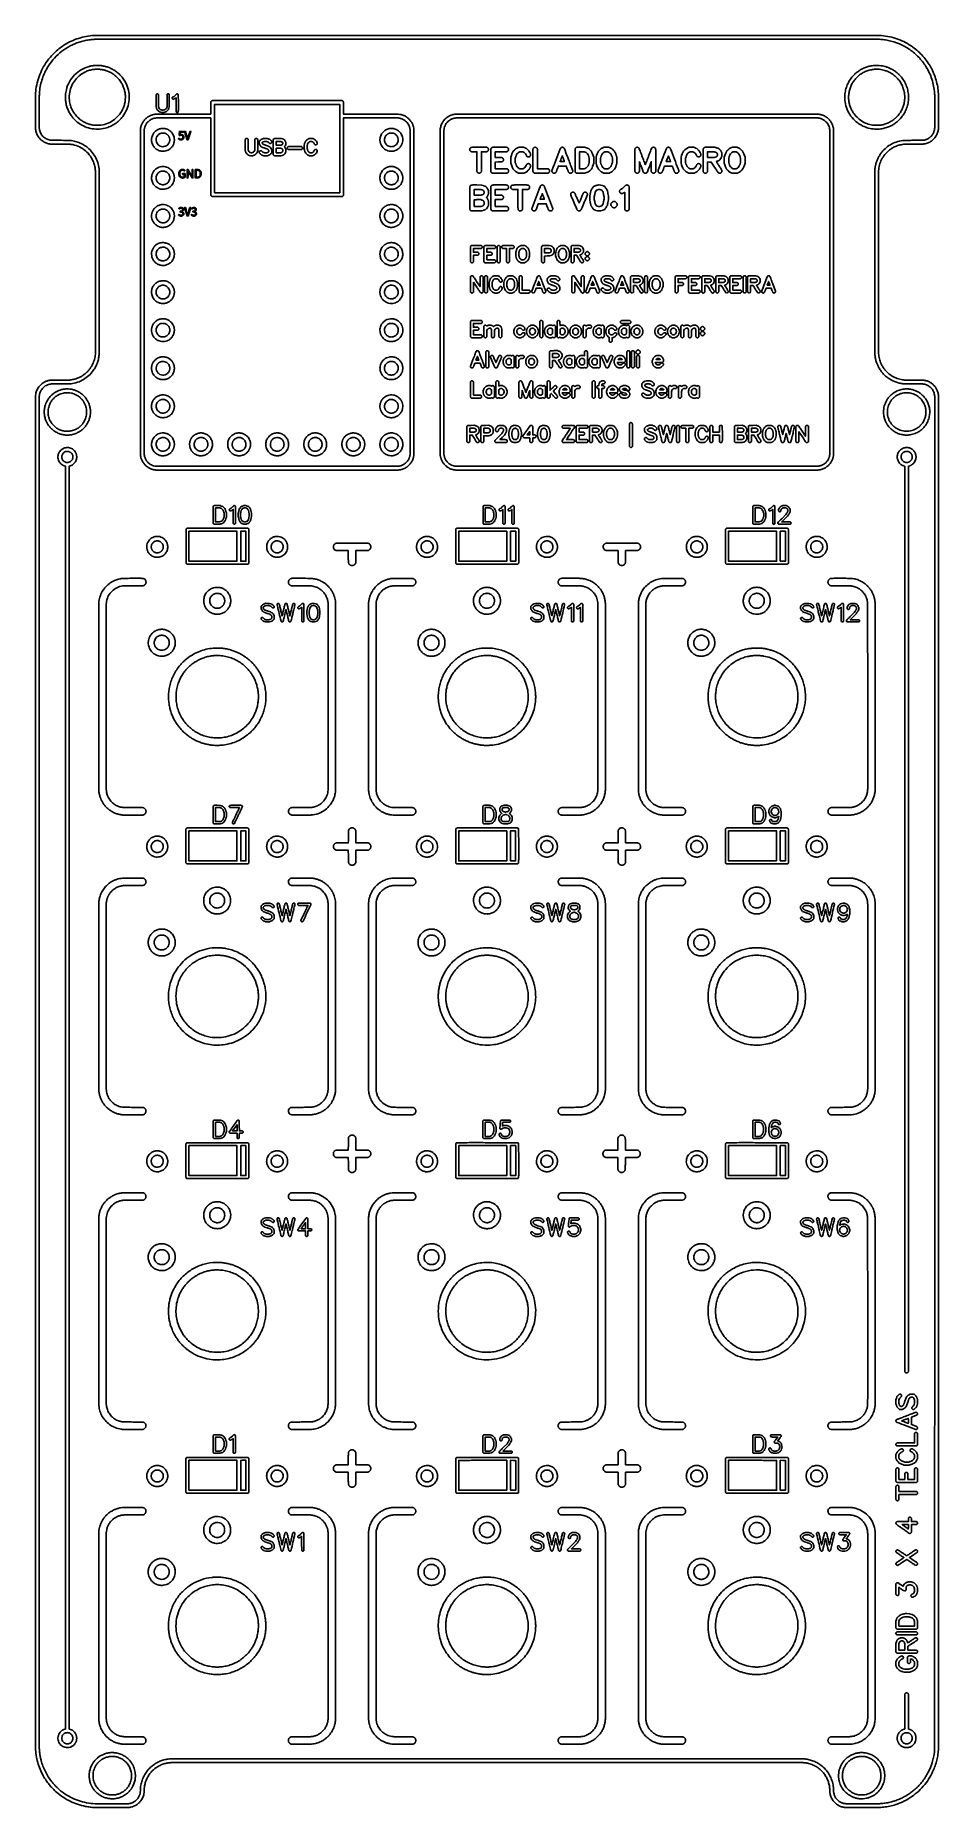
# Model space of a CAD drawing. Extents: x 980 to 25457, y 984 to 49020.
import ezdxf

# ---------------------------------------------------------------- set-up
doc = ezdxf.new("R2010")
doc.units = 0

msp = doc.modelspace()

# ---------------------------------------------------------------- linework, layer by layer
for points in [[(2616, 49019.324701, 0.031624), (2406.263022, 49000.924961, 0.031319), (2199.826026, 48956.201626, 0.031333), (2000.682628, 48886.068681, 0.03172), (1812.711117, 48791.841636, 0.023774), (1678.286461, 48704.607627, 0.023903), (1553.00302, 48605.153671, 0.0239), (1437.768924, 48494.182182, 0.023753), (1333.401201, 48372.5, 0.035439), (1201.854204, 48176.288413, 0.035293), (1099.131242, 47963.201776, 0.035279), (1027.365534, 47737.702376, 0.035348), (988.0734, 47504.5, 0.00314), (986.516384, 47487.241719, 0.002146), (984.95476, 47467.616118, 0.001932), (983.390962, 47445.704729, 0.001437), (981.827317, 47421.5, 0.015107), (980.660744, 47384.391935, 0.00006), (980.202495, 46966.243422, 0.000066), (979.851362, 46549.831413, 0.013581), (980.936471, 46508.816548, 0.058628), (999.752647, 46399.681798, 0.060677), (1043.293912, 46299.244569, 0.060745), (1109.618433, 46212.289782, 0.058991), (1195.5, 46142.840744, 0.028811), (1239.00264, 46118.817652, 0.026876), (1285.984165, 46099.329627, 0.026973), (1334.603046, 46085.057595, 0.02959), (1383, 46076.628735, -0.001365), (1388.461842, 46075.992321, -0.001535), (1393.709375, 46075.350009, -0.001405), (1398.171456, 46074.777189, -0.008317), (1400.5, 46074.432124, 0.039537), (1403.744048, 46074.156636, 0.000042), (1474.559375, 46073.760051, 0.000408), (1553.739634, 46073.387855, 0.000251), (1647, 46073.07232, -0.000213), (1822.359556, 46072.492389, -0.004275), (1875.743473, 46071.836659, -0.013624), (1908.110404, 46070.279282, -0.012832), (1941, 46066.946485, -0.06447), (2128.887784, 46017.885948, -0.064136), (2298.445876, 45922.535859, -0.064085), (2438.420854, 45787.250803, -0.064185), (2539.493434, 45621, -0.020648), (2563.073353, 45561.404092, -0.021628), (2581.25319, 45500.972914, -0.021306), (2594.362787, 45438.352171, -0.018816), (2602.752465, 45372.192558, -0.021889), (2603.958644, 45345.249143, -0.000066), (2604.247836, 44997.989658, -0.000163), (2604.461959, 44426.350923, -0.000012), (2604.5, 42876, -0.000018), (2604.451435, 41557.536985, -0.000112), (2604.248253, 40875.475527, -0.000017), (2603.9856, 40402.743329, -0.020145), (2603.198626, 40383.5, -0.021421), (2594.009967, 40309.773362, -0.023857), (2578.751867, 40239.744813, -0.024088), (2557.052411, 40172.096875, -0.022734), (2528.57888, 40105.5, -0.030481), (2485.061612, 40027.780501, -0.029277), (2431.879106, 39954.826108, -0.029207), (2370.399434, 39888.413805, -0.029974), (2302.104654, 39830.230642, -0.030969), (2223.624203, 39778.388707, -0.031), (2139.367078, 39736.657086, -0.03094), (2050.434776, 39705.595179, -0.030578), (1958, 39685.6003, -0.004586), (1946.103033, 39683.890716, -0.004164), (1933.787702, 39682.340446, -0.003382), (1919.300375, 39680.738451, -0.001577), (1900.5, 39678.848048, -0.021973), (1889.109301, 39678.242379, -0.000507), (1835.12111, 39677.801351, -0.000862), (1760.571991, 39677.39659, -0.000258), (1647, 39677.034505, 0.000157), (1503.044936, 39676.604816, 0.001491), (1441.496652, 39676.218214, 0.002581), (1406.115506, 39675.70776, 0.025019), (1391.149694, 39674.664226, 0.018356), (1348.437076, 39667.931161, 0.022757), (1309.335122, 39658.421731, 0.023256), (1271.974108, 39645.60068, 0.020776), (1234.5, 39628.927632, 0.02943), (1188.169856, 39602.461519, 0.028916), (1144.981352, 39570.595478, 0.029014), (1105.896748, 39534.07494, 0.030122), (1071.822921, 39493.708143, 0.032461), (1038.08121, 39441.748036, 0.034845), (1012.235757, 39387.044389, 0.03412), (993.818295, 39328.235797, 0.028745), (982.274387, 39264, 0.030065), (981.025332, 39243.286233, 0.000001), (980.725995, 36638.380945, 0.000022), (980.440705, 32466.957132, 0.000002), (980.203828, 20941, 0.000003), (980.107189, 12237.212398, 0.000012), (980.209361, 6804.802998), (980.388916, 2635.029975, 0.008974), (980.983194, 2602, 0.029208), (999.822378, 2402.890433, 0.029889), (1041.678556, 2208.890198, 0.029902), (1106.346513, 2021.34215, 0.029289), (1193.306053, 1841.5, 0.021834), (1268.093189, 1720.230204, 0.02127), (1353.787828, 1604.845691, 0.021222), (1449.182564, 1496.905414, 0.021492), (1553, 1397.914557, 0.032869), (1727.21792, 1264.670746, 0.032759), (1917.584764, 1155.24254, 0.032741), (2120.713988, 1071.566715, 0.032755), (2333, 1015.138326, 0.009547), (2395.790073, 1004.021925, 0.009677), (2458.67754, 995.366161, 0.009557), (2522.601028, 989.061337, 0.008801), (2588.5, 984.997035, 0.010944), (2634.595876, 983.977793, 0.000067), (3052.204349, 983.941907, 0.000037), (3479.107523, 983.993932, 0.020472), (3504.564936, 985.041662, 0.02992), (3560.531345, 993.036606, 0.030615), (3614.705589, 1007.617876, 0.030715), (3666.526781, 1028.649843, 0.030566), (3715.468822, 1055.901966, 0.023869), (3749.370949, 1079.94713, 0.022269), (3781.653061, 1107.647904, 0.022255), (3811.364458, 1138.130053, 0.023755), (3837.572437, 1170.5, 0.032612), (3869.596701, 1220.695193, 0.032305), (3894.935128, 1274.783667, 0.03242), (3913.018648, 1331.491336, 0.033401), (3923.400816, 1389.5, 0.005421), (3924.797762, 1403.495869, 0.008655), (3925.654344, 1415.484203, 0.005903), (3926.281378, 1430.328794, 0.001277), (3926.996639, 1456, -0.006822), (3928.297268, 1489.380046, -0.010815), (3930.41899, 1517.915579, -0.011344), (3933.682489, 1545.319031, -0.00864), (3938.453419, 1575.167206, -0.036831), (3965.9178, 1682.992765, -0.036744), (4008.921878, 1785.710165, -0.036725), (4066.523298, 1881.074687, -0.03671), (4137.465045, 1967, -0.035479), (4218.156075, 2040.134298, -0.035834), (4308.119385, 2100.859179, -0.035853), (4405.784311, 2148.089152, -0.035599), (4509.423887, 2181.012792, -0.009563), (4538.770774, 2187.492086, -0.010354), (4567.579523, 2192.658972, -0.009904), (4597.694029, 2196.80918, -0.00742), (4631, 2200.2285, -0.02187), (4663.380374, 2201.645489), (13217.044601, 2201.640543), (21769.80842, 2201.630073, -0.02071), (21804, 2200.213175, -0.009115), (21837.829154, 2196.782691, -0.010354), (21870.09788, 2192.235424, -0.010601), (21901.443358, 2186.469775, -0.010618), (21932.5, 2179.383164, -0.042447), (22055.042823, 2137.351522, -0.042629), (22168.542179, 2075.276963, -0.042654), (22269.811837, 1994.89151, -0.0426), (22356.01925, 1898.456322, -0.03603), (22415.378354, 1806.311027, -0.036072), (22460.868175, 1706.633569, -0.036034), (22491.598372, 1601.349415, -0.035786), (22506.983353, 1492.5, -0.005942), (22507.444175, 1484.422257, -0.001518), (22507.995196, 1471.33125, -0.001546), (22508.532648, 1456.382812, -0.001568), (22508.974944, 1441.5, 0.00407), (22509.823529, 1417.064254, 0.009483), (22510.954833, 1398.786997, 0.011454), (22512.61583, 1382.825673, 0.009627), (22515.087405, 1366, 0.059017), (22545.086266, 1262.842291, 0.059001), (22598.3564, 1169.536676, 0.058935), (22672.008745, 1091.164474, 0.05864), (22762.030084, 1031.984929, 0.024468), (22801.875654, 1014.40642, 0.023686), (22843.678184, 1000.590895, 0.023595), (22886.763466, 990.745584, 0.023825), (22930.445848, 985.042249, 0.020502), (22955.888865, 983.993608, 0.000037), (23382.774058, 983.941777, 0.000068), (23800.3226, 983.978017, 0.010933), (23846.5, 984.998061, 0.023609), (24014.287997, 1000.336187, 0.025251), (24176.104842, 1031.265801, 0.025202), (24334.267731, 1078.419833, 0.023324), (24491.122825, 1142.306014, 0.007183), (24506.205851, 1149.550791, 0.001555), (24532.04858, 1162.524348, 0.001666), (24558.154166, 1175.841142, 0.005204), (24575.597402, 1185.043381, 0.035836), (24779.176243, 1314.812918, 0.036042), (24961.722354, 1472.09451, 0.036041), (25119.794829, 1653.966325, 0.035828), (25250.456876, 1857, 0.007242), (25268.311869, 1890.822673, 0.005019), (25287.557026, 1929.549993, 0.005029), (25305.948231, 1968.503947, 0.007477), (25321.191765, 2003, 0.023456), (25377.112223, 2154.203554, 0.024037), (25418.106676, 2308.760591, 0.024092), (25444.002919, 2466.193762, 0.023814), (25454.76418, 2626, 0.004895), (25455.067455, 2656.851326), (25455.283853, 8026.2, 0.000006), (25455.447111, 13939.785085, 0.000004), (25455.5, 20957, 0.000003), (25455.451202, 30583.274766, 0.000015), (25455.249846, 35648.33495), (25454.998814, 39248.352686, 0.031567), (25454.230294, 39260.5, 0.003653), (25451.242755, 39282.728428, 0.008277), (25448.582136, 39299.485578, 0.009776), (25445.674524, 39314.318831, 0.007751), (25441.972665, 39330.227998, 0.047027), (25413.717021, 39410.589408, 0.046646), (25370.881496, 39484.489688, 0.046612), (25315.055851, 39549.216782, 0.046815), (25248.282564, 39602.378004, 0.025597), (25208.118885, 39625.783492, 0.025374), (25165.658042, 39645.037429, 0.025427), (25121.55525, 39659.855575, 0.025967), (25076.482751, 39669.99974, 0.017663), (25046.962115, 39673.983215, 0.018527), (25017.700399, 39675.792606, 0.005213), (24968.25689, 39676.498729, 0.000209), (24788.5, 39677.116386, -0.000227), (24695.328249, 39677.439862, -0.000366), (24615.971875, 39677.809378, -0.000051), (24545.404424, 39678.196731, -0.025907), (24541, 39678.449793, 0.002298), (24537.906677, 39678.774542, 0.000466), (24532.415625, 39679.32035, 0.000491), (24526.028932, 39679.942842, 0.00046), (24519.5, 39680.56666, -0.049532), (24372.778107, 39709.289613, -0.04935), (24234.379102, 39766.328323, -0.049281), (24109.668374, 39849.4724, -0.049113), (24003.482226, 39955.5, -0.016802), (23974.359904, 39993.460904, -0.015374), (23946.937993, 40034.411901, -0.015434), (23922.195296, 40076.792485, -0.017325), (23901.109616, 40119.039873, -0.022401), (23873.550174, 40187.347469, -0.024308), (23853.048572, 40256.028102, -0.024324), (23839.32032, 40326.332371, -0.022493), (23832.036179, 40399.5, -0.013561), (23830.974531, 40438.62303, -0.000002), (23830.960256, 42874.830485, -0.000002), (23830.963185, 45310.710508, -0.013332), (23832.024501, 45350.5, -0.051284), (23856.745999, 45507.880035, -0.052468), (23912.900192, 45655.662987, -0.052496), (23998.550621, 45788.451075, -0.051447), (24110.5, 45901.488116, -0.015707), (24144.738346, 45927.842814, -0.014068), (24181.82327, 45953.022261, -0.014017), (24220.420015, 45976.174223, -0.015255), (24259.194439, 45996.447667, -0.020892), (24318.21243, 46022.062217, -0.020818), (24379.231391, 46042.695224, -0.020926), (24441.435321, 46058.088774, -0.021659), (24504, 46068.021099, -0.012895), (24533.658495, 46070.64798, -0.01128), (24564.767456, 46071.892779, -0.003501), (24617.485608, 46072.442687, -0.000181), (24787.5, 46072.963946, 0.000196), (24963.880373, 46073.510147, 0.004502), (25014.39191, 46074.141201, 0.015831), (25043.542812, 46075.692184, 0.018599), (25071, 46079.0589, 0.057664), (25171.32119, 46107.299519, 0.057164), (25262.860752, 46157.760886, 0.057062), (25340.737104, 46227.735791, 0.057067), (25400.778668, 46313.5, 0.02821), (25422.15969, 46358.873631, 0.027637), (25438.462886, 46406.67412, 0.027544), (25449.439895, 46456.142664, 0.027574), (25454.907447, 46506.5, 0.012888), (25455.920153, 46543.666149, 0.000056), (25456.460938, 46943.172032, 0.000087), (25456.878541, 47334.358903, 0.008155), (25456.005341, 47391, 0.001326), (25455.558398, 47403.996446, 0.0011), (25455.015535, 47417.828125, 0.00111), (25454.462, 47430.50226, 0.002996), (25453.994977, 47439.5, 0.05567), (25391.253693, 47807.043662, 0.055727), (25248.980828, 48151.553249, 0.055741), (25034.17867, 48456.061364, 0.055752), (24757.430102, 48705.576284, 0.034267), (24562.649772, 48826.017971, 0.03416), (24353.045244, 48918.868469, 0.034176), (24132.851115, 48982.277005, 0.034376), (23906.5, 49014.943773, 0.000715), (23894.736929, 49015.806064, 0.000527), (23881.703125, 49016.728964, 0.000532), (23869.374666, 49017.575691, 0.001189), (23860, 49018.187138, 0.015658), (23837.04827, 49018.908979, 0.000001), (21675.802621, 49019.17901, 0.000024), (18681.279442, 49019.402857, 0.000005), (13233.5, 49019.49605, 0.000002), (9165.520775, 49019.509787, 0.000004), (5739.221875, 49019.480206), (2624.651725, 49019.429796, 0.006065)], [(23821.5, 48915.991961, -0.009643), (23891.044416, 48912.587658, -0.010928), (23957.556718, 48906.581809, -0.011055), (24023.042048, 48897.752789, -0.010366), (24089.5, 48885.875102, -0.050981), (24394.77901, 48791.620962, -0.050927), (24674.78783, 48637.521736, -0.050911), (24917.944858, 48429.95352, -0.050885), (25114.189274, 48177.5, -0.030596), (25205.503103, 48009.521121, -0.030342), (25275.920764, 47831.191792, -0.030357), (25324.207754, 47645.74019, -0.0307), (25349.457624, 47456.5, -0.010371), (25351.747586, 47411.214082, -0.005563), (25352.79184, 47355.252244, -0.001867), (25353.165968, 47256.757541, -0.000121), (25353.114886, 46971, -0.000114), (25353.009251, 46808.242707, -0.000176), (25352.836531, 46667.559375, -0.000053), (25352.630664, 46545.328235, -0.005477), (25352.416214, 46528.5, -0.004414), (25352.109997, 46519.087944, -0.003576), (25351.620185, 46508.996875, -0.003613), (25351.03465, 46499.696932, -0.009338), (25350.438525, 46493, -0.056907), (25332.7654, 46414.391868, -0.056951), (25297.829353, 46341.813039, -0.057009), (25247.45957, 46279.050762, -0.057247), (25184.282701, 46229.384165, -0.026614), (25149.226216, 46210.293891, -0.029331), (25113.439932, 46195.717708, -0.028474), (25075.257518, 46185.100389, -0.022517), (25033, 46177.878869, -0.028842), (25023.611592, 46177.253022, -0.000606), (24976.97122, 46176.89465, -0.001023), (24911.162765, 46176.603306, -0.00027), (24806, 46176.409662, 0.000212), (24660.754698, 46176.159156, 0.001643), (24592.878984, 46175.790288, 0.003263), (24552.66302, 46175.177089, 0.013663), (24528.5, 46173.989778, 0.050556), (24353.651138, 46142.633099, 0.051342), (24189.608684, 46076.908688, 0.051434), (24042.656568, 45979.271285, 0.051096), (23918.367253, 45853.5, 0.027075), (23864.55505, 45778.636017, 0.026661), (23818.846767, 45698.019124, 0.02664), (23781.944557, 45612.931058, 0.026929), (23754.449853, 45524.704721, 0.01088), (23745.989468, 45487.992286, 0.011052), (23739.18265, 45451.137533, 0.010734), (23733.847072, 45413.017519, 0.00907), (23729.803968, 45372.5, 0.02033), (23728.367996, 45337.206403, 0.000002), (23728.354216, 42876.105371, 0.000002), (23728.361756, 40416.175094, 0.019036), (23729.796932, 40378.5, 0.024244), (23741.17965, 40287.635428, 0.02602), (23761.145051, 40200.455183, 0.02623), (23789.877068, 40116.464622, 0.025511), (23827.47676, 40035.139516, 0.030984), (23882.260405, 39944.983213, 0.030501), (23948.030321, 39861.789193, 0.030498), (24023.440438, 39787.207245, 0.030963), (24107, 39722.757908, 0.029899), (24196.303373, 39669.794928, 0.029974), (24291.212924, 39627.911226, 0.029988), (24390.40636, 39597.692932, 0.02999), (24492.5, 39579.558912, 0.011942), (24525.240089, 39576.540205, 0.012235), (24557.823571, 39575.119003, 0.003913), (24611.588426, 39574.511758, 0.000205), (24784, 39573.984581, -0.000196), (24962.165115, 39573.442842, -0.004977), (25010.815706, 39572.791513, -0.018505), (25038.426516, 39571.123259, -0.022696), (25064, 39567.447958, -0.030779), (25106.956263, 39556.494921, -0.031381), (25147.956816, 39540.40609, -0.031323), (25186.691778, 39519.279748, -0.030415), (25222.885463, 39493.290351, -0.017898), (25234.723655, 39482.921062, -0.00838), (25249.323687, 39468.709913, -0.008358), (25263.362116, 39454.099043, -0.019015), (25273.345499, 39442.5, -0.032614), (25303.057104, 39399.757149, -0.037722), (25325.37065, 39355.483283, -0.036972), (25341.109764, 39307.59075, -0.029265), (25351.143775, 39254, -0.030867), (25351.824622, 39243.51797, -0.000126), (25352.162695, 39126.774167, -0.00043), (25352.455171, 38962.765235, -0.000093), (25352.664188, 38679, -0.000154), (25353.176636, 36563.461695, -0.000001), (25352.040197, 20064.737908), (25350.791615, 2595.149668, -0.017503), (25350.084615, 2575, -0.001167), (25348.268002, 2549.955457, -0.002137), (25346.652191, 2529.548882, -0.002525), (25345.080133, 2511.799585, -0.002968), (25343.40599, 2495, -0.046269), (25286.223015, 2209.586629, -0.046404), (25177.56426, 1939.850067, -0.046373), (25020.940692, 1694.614619, -0.046076), (24821.5, 1481.869473, -0.018871), (24732.13512, 1408.437285, -0.018472), (24636.863549, 1341.400697, -0.018409), (24536.570127, 1281.362486, -0.018429), (24432.166932, 1228.887477, -0.021868), (24307.59669, 1178.386066, -0.021163), (24177.734167, 1138.341894, -0.021217), (24045.291746, 1109.508663, -0.022269), (23913, 1092.56269, -0.010788), (23857.48132, 1089.155312, -0.007471), (23794.590643, 1087.596569, -0.002502), (23686.883644, 1087.075939, -0.000159), (23371, 1087.23024, -0.000083), (23045.799934, 1087.546365, -0.002801), (22968.353961, 1088.068418, -0.012113), (22928.760449, 1089.516901, -0.031596), (22900.5, 1093.038205, -0.026763), (22864.986747, 1101.753276, -0.025591), (22830.059706, 1114.318164, -0.025504), (22796.481324, 1130.434902, -0.026133), (22765, 1149.768725, -0.020055), (22746.149253, 1163.895172, -0.014825), (22726.431715, 1180.941189, -0.014898), (22707.911464, 1198.982468, -0.021373), (22692.703751, 1216.114536, -0.02984), (22667.188257, 1251.587203, -0.030351), (22646.235461, 1289.64955, -0.030488), (22630.126145, 1329.798363, -0.030738), (22619.07003, 1371.5, -0.010682), (22615.993279, 1388.766329, -0.015437), (22614.074272, 1404.149228, -0.012412), (22612.857616, 1421.905188, -0.004334), (22611.963416, 1447.5, 0.003314), (22610.875841, 1480.563626, 0.007793), (22609.515938, 1505.221425, 0.008878), (22607.513268, 1527.807397, 0.00577), (22604.435324, 1553.830014, 0.050333), (22565.245584, 1721.315546, 0.049958), (22493.317124, 1878.041131, 0.049929), (22391.685731, 2017.4679, 0.050155), (22264.573715, 2133.747364, 0.035964), (22158.308222, 2201.680133, 0.037032), (22044.415823, 2252.934033, 0.036809), (21923.550651, 2287.069464, 0.034646), (21796.507426, 2303.990094, 0.015787), (21763.358327, 2305.037044), (13218.107589, 2305.039323), (4673.557632, 2305.03745, 0.015143), (4639, 2303.990588, 0.033048), (4520.125199, 2288.855405, 0.034552), (4406.084958, 2258.299909, 0.034656), (4297.652504, 2212.436519, 0.033676), (4195.5, 2151.652666, 0.018441), (4148.29913, 2116.438986, 0.016624), (4102.109951, 2076.650852, 0.016604), (4058.604577, 2033.824347, 0.018259), (4019.450411, 1989.5, 0.039733), (3941.384639, 1877.233318, 0.039555), (3881.927354, 1753.867933, 0.039544), (3842.626223, 1622.644375, 0.039661), (3824.524297, 1487, 0.003964), (3824.229994, 1480.530347, 0.000802), (3823.816917, 1469.0375, 0.000846), (3823.380527, 1455.668805, 0.000792), (3822.979153, 1442, -0.004357), (3822.162278, 1419.621334, -0.011223), (3821.068824, 1403.481547, -0.01399), (3819.427595, 1389.645754, -0.011541), (3816.92666, 1375, -0.055333), (3793.098908, 1298.718897, -0.056364), (3753.228706, 1230.031304, -0.056394), (3699.048373, 1172.01275, -0.055501), (3632.999574, 1127.20945, -0.026775), (3601.751739, 1112.817459, -0.023665), (3567.842765, 1101.174126, -0.023603), (3532.886047, 1092.758902, -0.026231), (3498.5, 1088.0327, -0.020995), (3474.862405, 1087.035663, -0.000033), (3053.370596, 1086.991712, -0.000067), (2642.318724, 1087.031149, -0.010214), (2595.5, 1087.99844, -0.035895), (2365.927575, 1114.014735, -0.036707), (2144.198214, 1172.520727, -0.036732), (1933.552841, 1262.773029, -0.036056), (1737, 1383.363489, -0.01034), (1687.340403, 1420.574374, -0.010342), (1639.265439, 1459.804011, -0.010214), (1592.285236, 1501.471433, -0.009519), (1545.908594, 1545.994082, -0.004359), (1517.956922, 1574.360432, -0.006572), (1494.147303, 1599.604008, -0.006844), (1471.741259, 1624.674174, -0.005361), (1448.101244, 1652.46129, -0.025541), (1350.523017, 1782.663917, -0.025831), (1267.125298, 1921.661113, -0.025864), (1198.600661, 2068.33835, -0.025761), (1145.484413, 2221.5, -0.015292), (1120.984294, 2316.763833, -0.015888), (1102.702464, 2412.146385, -0.015807), (1090.440678, 2508.956582, -0.014799), (1083.983412, 2608.5, -0.008785), (1083.394608, 2641.929305), (1083.221486, 6831.128539, -0.000012), (1083.127559, 12273.089819, -0.000003), (1083.236026, 20942, -0.000002), (1083.488164, 32350.921193, -0.000022), (1083.779877, 36579.793336, -0.000001), (1084.083373, 39239.060792, -0.032823), (1085.297267, 39257.5, -0.027331), (1094.208585, 39304.854783, -0.032032), (1107.916774, 39348.443466, -0.032938), (1126.679991, 39388.865063, -0.032298), (1150.697971, 39426.750938, -0.045794), (1194.799791, 39476.921632, -0.047141), (1246.898692, 39517.686522, -0.047193), (1305.654764, 39547.934407, -0.0461), (1369.5, 39566.915025, -0.022806), (1396.065563, 39570.963479, -0.020139), (1424.017878, 39572.792926, -0.00543), (1472.76589, 39573.486365, -0.000211), (1652.5, 39574.015161, 0.000205), (1824.61294, 39574.519472, 0.003927), (1878.23865, 39575.119808, 0.012277), (1910.761457, 39576.538756, 0.011918), (1943.5, 39579.558912, 0.05213), (2119.365695, 39618.884386, 0.052206), (2283.203794, 39693.721757, 0.052242), (2427.887962, 39800.812923, 0.052348), (2547.124093, 39935.5, 0.035243), (2611.046053, 40039.860877, 0.035577), (2659.448998, 40151.843037, 0.035501), (2691.570195, 40269.789855, 0.034765), (2706.968653, 40391.926422, 0.013976), (2708.027317, 40429.777448, 0.000002), (2708.046285, 42874.87655, 0.000002), (2708.048936, 45320.157135, 0.014115), (2706.990524, 45357.639068, 0.05041), (2679.01087, 45534.164805, 0.051686), (2616.375326, 45699.961596, 0.051791), (2521.211479, 45849.092387, 0.051018), (2397, 45976.315923, 0.040608), (2284.192619, 46055.876103, 0.040005), (2159.458242, 46116.609969, 0.039981), (2026.567106, 46156.734286, 0.040447), (1889.5, 46174.997299, 0.011006), (1872.576725, 46175.498386, 0.000503), (1814.722515, 46175.879297, 0.000732), (1739.39809, 46176.189217, 0.000329), (1640.5, 46176.386261, -0.000216), (1479.185052, 46176.67106, -0.00438), (1430.288151, 46177.206805, -0.014842), (1402.631891, 46178.574041, -0.021864), (1378.5, 46181.552371, -0.079995), (1272.629888, 46217.362778, -0.079659), (1183.178862, 46284.632659, -0.079392), (1119.014213, 46376.719777, -0.078683), (1086.490688, 46484.5, -0.029328), (1084.311951, 46512.597777, -0.003058), (1083.476114, 46578.76761, -0.001707), (1083.115793, 46694.969856, -0.000168), (1083.297724, 46974.528279, -0.000119), (1083.645051, 47258.121661, -0.001821), (1084.144521, 47355.987665, -0.005416), (1085.228767, 47411.361993, -0.010546), (1087.503942, 47455.5, -0.028272), (1110.73402, 47634.407724, -0.028596), (1153.948357, 47808.858471, -0.02864), (1216.708063, 47976.984434, -0.02856), (1298.32084, 48137, -0.04287), (1453.250682, 48356.592173, -0.042749), (1643.493578, 48546.772291, -0.042754), (1863.285762, 48701.810867, -0.0429), (2106, 48817.005436, -0.021108), (2232.029208, 48858.096024, -0.020928), (2361.433647, 48888.547101, -0.020957), (2492.749625, 48908.038422, -0.021313), (2624.5, 48916.326924, -0.005056), (2686.03872, 48916.948282), (13227.892158, 48916.783512), (23779.430497, 48916.615531, -0.007403)], [(2615, 48206.403923, -0.002488), (2612.351028, 48206.200328, -0.000389), (2607.121875, 48205.828672, -0.000433), (2600.955695, 48205.400602, -0.000377), (2594.5, 48204.962938, 0.013124), (2554.99547, 48201.271045, 0.011705), (2514.194046, 48195.402985, 0.011596), (2473.296695, 48187.561329, 0.012204), (2433.502385, 48177.947823, 0.066896), (2220.935068, 48089.316834, 0.066946), (2039.370213, 47947.72709, 0.066947), (1901.668324, 47763.199432, 0.0669), (1817.574765, 47548.804076, 0.021387), (1803.25979, 47477.240979, 0.021078), (1795.026031, 47404.36846, 0.021063), (1792.953759, 47331.011866, 0.021286), (1797.079293, 47258, 0.03381), (1816.46064, 47142.74747, 0.033797), (1851.200088, 47031.143509, 0.033839), (1900.607905, 46925.369536, 0.034089), (1963.725717, 46827.5, 0.008137), (1983.319858, 46802.10784, 0.010539), (2002.148305, 46779.506096, 0.010272), (2022.302897, 46757.263669, 0.007129), (2045.94152, 46732.93405, 0.004379), (2064.489984, 46714.702337, 0.007705), (2080.179962, 46700.008688, 0.008252), (2095.543566, 46686.514627, 0.006061), (2113, 46672.046103, 0.05783), (2281.873531, 46565.12663, 0.05793), (2470.647757, 46499.798308, 0.057977), (2669.228606, 46479.55071, 0.058105), (2867, 46505.466184, 0.042449), (3006.348055, 46553.386692, 0.042786), (3135.211265, 46624.051089, 0.042806), (3250.112841, 46715.582682, 0.042572), (3347.980888, 46825.5, 0.062006), (3454.419658, 47012.035001, 0.062467), (3511.541331, 47218.507892, 0.062464), (3515.904255, 47432.70352, 0.061985), (3467.309629, 47641.931883, 0.036231), (3416.236777, 47754.944467, 0.036065), (3349.317208, 47859.583298, 0.035969), (3267.866428, 47953.775267, 0.035611), (3173.5, 48035.662321, 0.030247), (3088.784682, 48091.534423, 0.029447), (2997.202094, 48137.330569, 0.029427), (2900.809147, 48172.077727, 0.030106), (2801.730033, 48194.957384, 0.007744), (2765.442721, 48200.488617, 0.012993), (2734.791164, 48203.867538, 0.012598), (2703.354264, 48205.712344, 0.006762), (2664.5, 48206.485541, 0.000821), (2646.931757, 48206.568664, 0.001185), (2631.396875, 48206.579859, 0.000608), (2618.220726, 48206.542117, 0.019403)], [(2720, 48101.578411, -0.011103), (2758.719822, 48097.240971, -0.01244), (2795.760483, 48091.315063, -0.012593), (2832.046375, 48083.630217, -0.011992), (2868.5, 48074.01587, -0.043689), (2991.619566, 48026.379002, -0.043415), (3104.86475, 47957.991314, -0.043428), (3204.569535, 47871.097, -0.04377), (3287.477603, 47768.5, -0.032722), (3338.473614, 47680.812299, -0.033717), (3377.01853, 47588.078139, -0.03356), (3402.891948, 47490.589791, -0.031778), (3416.084848, 47388.719071, -0.015224), (3416.863923, 47366.346995, -0.004459), (3416.707282, 47331.943702, -0.004368), (3415.94691, 47297.709111, -0.016871), (3414.573127, 47276.5, -0.01544), (3407.132165, 47219.272907, -0.018515), (3396.491067, 47166.014348, -0.018838), (3382.124496, 47114.485607, -0.017094), (3363.501242, 47062.461085, -0.066788), (3264.547386, 46886.102217, -0.0668), (3122.609453, 46742.077205, -0.06677), (2947.658737, 46640.519173, -0.066625), (2752, 46588.561957, -0.006134), (2728.524567, 46585.86843, -0.012172), (2709.850019, 46584.415859, -0.010142), (2689.074225, 46583.72999, -0.003063), (2657.5, 46583.521864, -0.002536), (2626.071447, 46583.666665, -0.010144), (2606.834439, 46584.243327, -0.012277), (2589.46733, 46585.544977, -0.005051), (2566, 46588.124136, -0.036081), (2458.411262, 46609.005056, -0.03598), (2354.838075, 46645.149158, -0.036022), (2257.628977, 46695.720369, -0.036354), (2169, 46759.582717, -0.044036), (2073.62466, 46854.897713, -0.044297), (1996.62578, 46965.262856, -0.044351), (1940.349036, 47087.332417, -0.044371), (1906.492855, 47217.395764, -0.008953), (1901.619309, 47250.069728, -0.01314), (1898.607172, 47278.961169, -0.012561), (1897.033393, 47308.920522, -0.007264), (1896.570377, 47345, -0.004204), (1896.863708, 47374.028708, -0.009825), (1897.692406, 47395.73272, -0.010907), (1899.307926, 47415.978733, -0.0065), (1902.068588, 47439.996964, -0.061314), (1947.986966, 47619.89311, -0.061198), (2036.179624, 47783.408869, -0.061212), (2161.308709, 47920.6833, -0.061392), (2315.834097, 48023.420672, -0.018314), (2367.520127, 48046.968417, -0.018845), (2420.305578, 48066.427286, -0.018802), (2474.523558, 48081.894523, -0.018041), (2530.5, 48093.487559, -0.006473), (2550.981324, 48096.691929, -0.008092), (2570.069107, 48099.11107, -0.006795), (2591.683872, 48101.198865, -0.002942), (2620.5, 48103.41687, -0.020175), (2635.14447, 48103.865008, -0.002181), (2668.996764, 48103.3872, -0.00247), (2702.695997, 48102.597984, -0.01525)], [(23737, 48206.408834, -0.001803), (23734.370072, 48206.206418, -0.000294), (23729.26875, 48205.835304, -0.000324), (23723.264236, 48205.405943, -0.000285), (23717, 48204.965683, 0.032977), (23607.618867, 48190.05039, 0.032035), (23500.056528, 48160.801708, 0.031996), (23396.984516, 48118.008331, 0.032705), (23301, 48062.683433, 0.011347), (23265.16095, 48037.58348, 0.01365), (23232.687245, 48012.330802, 0.013502), (23201.348085, 47985.106261, 0.010681), (23168.918895, 47954.059745, 0.004416), (23150.737141, 47935.569393, 0.007769), (23136.085644, 47919.924254, 0.008288), (23122.592334, 47904.555143, 0.005991), (23108.046103, 47887, 0.04031), (23028.86433, 47771.1067, 0.040758), (22969.637602, 47644.426898, 0.040771), (22931.760329, 47509.856999, 0.040391), (22916.067582, 47370.5, 0.060189), (22934.506687, 47163.481049, 0.060463), (23001.722026, 46967.148593, 0.060432), (23113.993264, 46792.507163, 0.060011), (23265, 46649.310926, 0.048279), (23406.075294, 46564.266877, 0.047827), (23561.279034, 46507.537096, 0.047772), (23724.60773, 46481.28329, 0.047935), (23889.759589, 46486.551747, 0.036289), (24012.90864, 46511.545152, 0.036732), (24130.632518, 46554.012853, 0.036588), (24241.300706, 46613.438478, 0.035396), (24343.428492, 46688.953168, 0.013138), (24361.74818, 46705.471224, 0.004885), (24386.655221, 46729.611911, 0.004866), (24411.023777, 46754.170299, 0.013621), (24427.453126, 46772, 0.040145), (24513.679804, 46888.525459, 0.041867), (24578.809806, 47015.756302, 0.041941), (24621.744499, 47151.845399, 0.040578), (24641.973843, 47294.71135, 0.01091), (24642.737242, 47314.934623, 0.003999), (24642.96364, 47343.542422, 0.003995), (24642.732772, 47372.135385, 0.01099), (24641.96571, 47392.28865, 0.040899), (24621.445108, 47536.058584, 0.042033), (24577.883165, 47673.209246, 0.042048), (24512.016414, 47801.096143, 0.040994), (24425.188552, 47917.327116, 0.011249), (24410.795298, 47932.900491, 0.00406), (24389.665919, 47954.402608, 0.004006), (24368.335087, 47975.42048, 0.01246), (24353.5, 47989.105009, 0.014885), (24308.571655, 48026.215628, 0.016548), (24263.039952, 48059.241623, 0.016719), (24215.862129, 48088.885659, 0.015876), (24166, 48115.85533, 0.023113), (24090.809882, 48149.2396, 0.024482), (24014.273378, 48174.830784, 0.024137), (23934.597239, 48193.105253, 0.021196), (23850, 48204.579336, 0.016961), (23831.841148, 48205.642934, 0.002099), (23792.217511, 48206.450881, 0.001812), (23752.228022, 48206.953335, 0.022344)], [(23843, 48101.56332, -0.025013), (23924.579241, 48089.982199, -0.026469), (24003.039478, 48070.45196, -0.026705), (24078.34677, 48042.938409, -0.026492), (24150.5, 48007.490406, -0.04137), (24254.169825, 47937.728978, -0.041), (24345.277902, 47851.659899, -0.041017), (24421.086237, 47751.916001, -0.041484), (24479.270873, 47641.5, -0.020187), (24501.156854, 47583.652162, -0.020415), (24518.214923, 47524.442627, -0.020227), (24530.517689, 47463.509398, -0.019003), (24538.164949, 47400.5, -0.016753), (24539.211302, 47379.281028, -0.003888), (24539.49685, 47343.560922, -0.003856), (24539.229362, 47307.871913, -0.017284), (24538.189652, 47287, -0.006182), (24535.86822, 47263.068867, -0.006553), (24532.994431, 47239.663405, -0.006819), (24529.643686, 47217.328788, -0.008424), (24525.888444, 47196.621616, -0.033379), (24499.037307, 47096.883834, -0.033869), (24459.253821, 47002.108064, -0.033923), (24407.109351, 46913.712609, -0.033728), (24343.399104, 46833, -0.008695), (24330.493093, 46819.230301, -0.004508), (24313.924928, 46802.463478, -0.004498), (24297.228326, 46786.164631, -0.009651), (24284, 46773.963004, -0.036879), (24196.639577, 46707.272208, -0.035923), (24099.681505, 46653.484894, -0.03595), (23996.098016, 46614.164575, -0.037067), (23889, 46590.571826, -0.008535), (23857.920888, 46586.645827, -0.012279), (23830.286524, 46584.318232, -0.011691), (23801.573877, 46583.281489, -0.006785), (23767.060414, 46583.311144, -0.005474), (23738.843925, 46584.027347, -0.009447), (23715.395576, 46585.323464, -0.010214), (23693.337331, 46587.41511, -0.007999), (23669.5, 46590.554962, -0.052217), (23514.61664, 46630.318082, -0.052482), (23371.612104, 46701.260007, -0.052585), (23246.756452, 46800.268403, -0.052832), (23145.521243, 46923, -0.030194), (23097.984807, 47005.301776, -0.031578), (23061.500027, 47091.530823, -0.031446), (23036.043246, 47182.009229, -0.029421), (23021.436942, 47277, -0.016345), (23019.504993, 47308.601239, -0.009036), (23019.106565, 47347.275427, -0.009002), (23020.118123, 47386.514123, -0.01433), (23022.547991, 47420, -0.03699), (23042.127445, 47530.710961, -0.036924), (23077.814176, 47637.396799, -0.036951), (23128.774707, 47737.59879, -0.037169), (23193.841913, 47829, -0.012759), (23216.736433, 47855.183754, -0.010567), (23242.391883, 47881.900895, -0.010597), (23269.059707, 47907.417437, -0.013104), (23295, 47929.983215, -0.038722), (23390.867913, 47997.320295, -0.038321), (23496.297272, 48049.335004, -0.038389), (23608.241585, 48084.574776, -0.039175), (23723.5, 48101.985537, -0.00002), (23729.609414, 48102.42356, -0.000022), (23735.5625, 48102.849866, -0.000021), (23740.668488, 48103.215071, -0.000107), (23743.5, 48103.41687, -0.020124), (23758.362641, 48103.8732, -0.00227), (23792.089492, 48103.398042, -0.00254), (23825.689933, 48102.601346, -0.015555)], [(5772.845926, 47251.318057, 0.065943), (5763.006423, 47247.915705, 0.046754), (5753.085156, 47241.722475, 0.046759), (5744.488592, 47233.794803, 0.066012), (5738.607828, 47225.209462, 0.078184), (5735.058555, 47214.231031, 0.031247), (5733.568361, 47198.452666, 0.007655), (5733.063958, 47167.666312, 0.000268), (5733, 47048.327084), (5733, 46887.017171), (4989.25, 46886.700333, 0.000068), (4610.801144, 46886.487462, 0.000338), (4397.776516, 46886.194652, 0.000081), (4246.75295, 46885.860671, 0.031539), (4236, 46885.156092, 0.006126), (4212.345239, 46881.804763, 0.010039), (4192.413529, 46878.320351, 0.011068), (4174.123424, 46874.320867, 0.010229), (4155.537998, 46869.419039, 0.051759), (4067.685028, 46834.150384, 0.051995), (3989.093786, 46781.633902, 0.051951), (3922.969319, 46713.986149, 0.051494), (3871.98493, 46633.969916, 0.024347), (3854.358256, 46594.041332, 0.023891), (3840.572189, 46552.338142, 0.023751), (3830.759063, 46509.264682, 0.023396), (3825.015509, 46465.237686, 0.020738), (3823.943469, 46439.401171), (3823.948235, 42062.901746), (3823.959298, 37686.231893, 0.021018), (3825.031474, 37660.738877, 0.021807), (3830.713421, 37616.475663, 0.024211), (3840.104722, 37574.417446, 0.024371), (3853.45121, 37533.712003, 0.022703), (3870.974689, 37493.5, 0.045406), (3914.103856, 37422.696287, 0.045806), (3969.19198, 37361.066363, 0.045668), (4034.748933, 37310.337702, 0.044579), (4108.941689, 37271.882157, 0.018252), (4139.585434, 37260.606001, 0.018537), (4170.81291, 37251.659224, 0.017907), (4203.617163, 37244.799222, 0.014776), (4239, 37239.78455, 0.027713), (4252.900466, 37239.00771, 0.000007), (4889.194676, 37238.750974, 0.000084), (5795.483162, 37238.548716, 0.000014), (7531, 37238.5, 0.000009), (9599.541285, 37238.537325, 0.000125), (10347.233636, 37238.751297, 0.000031), (10805.371826, 37239.025773, 0.028675), (10826.756745, 37240.267406, 0.011137), (10852.871687, 37243.883765, 0.01337), (10877.244876, 37248.485698, 0.013673), (10900.856869, 37254.281397, 0.012748), (10924.680537, 37261.482527, 0.058173), (11020.70507, 37306.132419, 0.058185), (11103.855364, 37371.697616, 0.058196), (11169.650532, 37454.643482, 0.058235), (11214.54397, 37550.5, 0.014279), (11222.72647, 37577.612435, 0.01538), (11229.126707, 37604.487475, 0.01546), (11233.83538, 37631.574083, 0.014761), (11236.947035, 37659.320451, 0.020541), (11238.03541, 37685.797957), (11238.057044, 42062.345424), (11238.072115, 46439.017179, 0.020738), (11236.983929, 46465.244163, 0.043059), (11223.287912, 46545.511941, 0.04443), (11196.123317, 46621.370684, 0.044538), (11156.058671, 46691.072009, 0.043701), (11104.056201, 46753.056201, 0.044099), (11041.496297, 46805.457096, 0.045206), (10971.213986, 46845.583119, 0.044996), (10894.55186, 46872.570802, 0.042886), (10813.050106, 46885.960728, 0.018882), (10799.855564, 46886.4803, 0.000053), (10622.532731, 46886.745074, 0.00026), (10395.572676, 46886.942189, 0.000087), (10064.289202, 46887), (9328.978192, 46887), (9329.010784, 47048.25, 0.000278), (9328.967988, 47169.021128, 0.008488), (9328.427841, 47199.216862, 0.036201), (9326.75392, 47214.767184, 0.07696), (9322.805525, 47226.174521, 0.051715), (9317.827901, 47233.6059, 0.04329), (9311.149636, 47240.356092, 0.042197), (9303.214578, 47246.019619, 0.04317), (9294.5, 47250.221231), (9288.5, 47252.5), (7533.57018, 47252.5, 0.000029), (6655.059061, 47252.448246, 0.000138), (6150.081451, 47252.249006, 0.000008), (5779.519662, 47251.994146, 0.050171)], [(4271.882283, 47435.619422, 0.060824), (4264.129319, 47431.732673, 0.07093), (4257.982409, 47426.255689, 0.070548), (4253.586956, 47419.252345, 0.059275), (4250.985052, 47410.876959, 0.044216), (4250.498535, 47405.739736, 0.000381), (4250.289323, 47366.160852, 0.001124), (4250.173988, 47315.452737, 0.000423), (4250.232173, 47244.427726), (4250.5, 47083.5), (4262.78207, 47047.64975, 0.00256), (4267.648912, 47033.677618, 0.003693), (4272.107799, 47021.374208, 0.001954), (4275.997139, 47011.009278, 0.05886), (4277.28207, 47008.543999, 0.044101), (4283.226014, 47001.286167, 0.002534), (4303.495013, 46980.773147, 0.001629), (4324.650165, 46959.716858, 0.078409), (4329.500322, 46956.230064, 0.032718), (4332.348132, 46955.021363, 0.001477), (4342.402207, 46951.543596, 0.002469), (4354.371808, 46947.508714, 0.001765), (4367.804159, 46943.107052), (4402.107674, 46932), (4429.591533, 46932), (4457.075393, 46932), (4489.287696, 46942.57719, 0.001731), (4502.026089, 46946.808859, 0.002256), (4513.653261, 46950.774607, 0.001674), (4523.369872, 46954.174205, 0.02077), (4527, 46955.630214, 0.058369), (4530.911332, 46957.972583, 0.019132), (4536.08025, 46962.277501, 0.01115), (4543.651831, 46969.402342, 0.002303), (4556.642699, 46982.303025, 0.003505), (4566.396681, 46992.216957, 0.005662), (4574.542145, 47000.805403, 0.003949), (4581.011636, 47007.894799, 0.067151), (4582.785211, 47010.5, 0.032219), (4583.986499, 47013.347699, 0.001444), (4587.460405, 47023.427512, 0.002422), (4591.491853, 47035.42546, 0.00173), (4595.892513, 47048.891531), (4607, 47083.283062), (4607, 47248.481809), (4607, 47413.680555), (4603.931657, 47419.820854, 0.043383), (4600.833344, 47424.872917, 0.048713), (4597.014271, 47429.104654, 0.049249), (4592.488279, 47432.480393, 0.046133), (4587.291834, 47434.992, 0.091138), (4576.230191, 47436.962057, 0.093348), (4565.290549, 47434.839081, 0.093043), (4555.844716, 47428.872346, 0.089852), (4549.068343, 47419.820854), (4546, 47413.680555), (4546, 47254.709562), (4546, 47095.738568), (4537.334365, 47068.942511), (4528.66873, 47042.146454), (4512.584365, 47026.184178), (4496.5, 47010.221901), (4470.499643, 47001.610951), (4444.499286, 46993), (4429.63124, 46993), (4414.763194, 46993), (4388.131597, 47001.535157), (4361.5, 47010.070315), (4345.870272, 47026.058974), (4330.240544, 47042.047632), (4321.370272, 47067.773816), (4312.5, 47093.5), (4312, 47254.5), (4311.5, 47415.5), (4308.531854, 47420.858802, 0.042088), (4305.419661, 47425.507489, 0.045175), (4301.63884, 47429.450815, 0.045527), (4297.239883, 47432.62562, 0.044063), (4292.291834, 47434.992, 0.046382), (4287.371671, 47436.328967, 0.035489), (4281.821951, 47436.895215, 0.036134), (4276.400543, 47436.670073, 0.05743)], [(4811.5, 47435.270715, 0.08436), (4807.512871, 47433.199573, 0.021964), (4801.928748, 47428.578242, 0.010371), (4792.891866, 47420.057706, 0.001262), (4773.5, 47400.902369), (4740.5, 47368.139903), (4719.048736, 47357.571046, 0.005256), (4710.600514, 47353.297726, 0.006843), (4702.962208, 47349.199028, 0.005236), (4696.665431, 47345.621668, 0.060738), (4694.409137, 47343.911932, 0.075206), (4689.074224, 47336.907115, 0.069419), (4685.86887, 47328.44638, 0.069665), (4685.108416, 47319.460057, 0.076736), (4686.909378, 47310.920653, 0.066941), (4691.161809, 47303.037786, 0.076517), (4697.188344, 47296.959575, 0.076517), (4704.763862, 47292.975215, 0.066942), (4713.545958, 47291.215357, 0.016073), (4716.68501, 47291.115046, 0.017264), (4719.749803, 47291.221507, 0.018391), (4722.447263, 47291.50858, 0.044022), (4724.404499, 47291.968482, 0.027407), (4726.825714, 47292.917553, 0.001639), (4733.949219, 47296.198812, 0.002458), (4742.405305, 47300.178198, 0.001811), (4751.731975, 47304.66494, 0.002616), (4766.483477, 47311.922921, 0.020669), (4773.154456, 47315.600309, 0.036975), (4777.860169, 47318.953023, 0.019708), (4783.177789, 47323.734676), (4790.974366, 47331.321882), (4791.237183, 47142.910941), (4791.5, 46954.5), (4793.957808, 46949.542192, 0.04134), (4796.586596, 46945.185121, 0.035703), (4800.017179, 46941.086288, 0.035814), (4803.982919, 46937.530513, 0.042376), (4808.208509, 46934.794254, 0.035502), (4810.873981, 46933.607215, 0.045869), (4813.463694, 46932.928483, 0.032269), (4816.765459, 46932.596757, 0.008832), (4822, 46932.502763, 0.008489), (4827.710697, 46932.59806, 0.042496), (4830.88561, 46932.97639, 0.055865), (4833.541378, 46933.842234, 0.021581), (4837, 46935.598784, 0.029183), (4839.447209, 46937.172322, 0.020539), (4842.011173, 46939.207209, 0.020589), (4844.389238, 46941.436426, 0.030183), (4846.271181, 46943.598784, 0.129238), (4850.703787, 46954.118822, 0.028764), (4852.359154, 46973.729957, 0.006767), (4852.888333, 47013.926224, 0.000191), (4852.758561, 47186.53536), (4852.5, 47414.5), (4849.805315, 47419.607598, 0.084347), (4842.901083, 47428.61902, 0.090389), (4833.557816, 47434.587287, 0.090476), (4822.71748, 47436.871724, 0.084703)], [(9226, 45952.5), (9226, 44755), (7531, 44755), (5836, 44755), (5836, 45951.999638), (5836, 47148.999276), (7212.75, 47149.25, 0.000013), (7763.215338, 47149.364278, 0.000016), (8278.565625, 47149.500406, 0.000013), (8712.098617, 47149.63966, 0.000109), (8907.75, 47149.750362), (9226, 47150)], [(5733, 45739.181501, 0.000033), (5733.04104, 45113.616561, 0.000347), (5733.251681, 44858.332997, 0.000076), (5733.522526, 44696.342905, 0.071086), (5734.595379, 44688.931501, 0.031904), (5736.982612, 44682.38104, 0.035002), (5740.123171, 44676.396011, 0.034813), (5744.084709, 44670.879818, 0.030911), (5748.923634, 44665.729275, 0.028696), (5754.527444, 44661.03405, 0.03534), (5760.269907, 44657.358337, 0.035839), (5766.40299, 44654.567206, 0.030989), (5773.175045, 44652.520659, 0.057708), (5781.553716, 44651.542377, 0.000024), (6073.318739, 44651.281111, 0.000191), (6518.372388, 44651.073924, 0.000021), (7530.5, 44651.032145, 0.000023), (8512.528268, 44651.07882, 0.000178), (8971.765752, 44651.285426, 0.00002), (9279.595097, 44651.546215, 0.052038), (9288.173668, 44652.449164, 0.068608), (9301.267774, 44657.167459, 0.066694), (9312.736765, 44665.287016, 0.066524), (9321.687811, 44676.160946, 0.067642), (9327.408402, 44688.944236, 0.071087), (9328.484825, 44696.380073, 0.000077), (9328.754994, 44857.966724, 0.000348), (9328.964342, 45112.863846, 0.000033), (9329.001905, 45739.202855), (9328.996246, 46784.017239), (10069.748123, 46783.733276), (10810.5, 46783.449313), (10825.5, 46781.257744, -0.017736), (10858.122079, 46775.303118, -0.022542), (10887.690016, 46767.402892, -0.023019), (10915.914119, 46757.029988, -0.019934), (10944.485394, 46743.645822, -0.039611), (10991.600284, 46714.295003, -0.039627), (11033.49025, 46677.884939, -0.039523), (11069.208345, 46635.224314, -0.03896), (11097.960231, 46587.276856, -0.02115), (11110.458555, 46559.288898, -0.022135), (11120.339276, 46530.762074, -0.021678), (11127.825705, 46500.923273, -0.018625), (11133.148811, 46469, -0.031925), (11133.993813, 46455.846277, -0.000004), (11134.249326, 45644.805307, -0.000067), (11134.453277, 44464.196793, -0.00001), (11134.5, 42062, -0.000007), (11134.463031, 39280.038865, -0.000094), (11134.249166, 38284.303467, -0.000015), (11133.983214, 37670.913097, -0.034167), (11132.723089, 37652.61852, -0.017951), (11127.438379, 37622.372096, -0.020623), (11120.182745, 37593.970214, -0.021024), (11110.756619, 37566.752565, -0.020218), (11098.96743, 37540.057616, -0.032066), (11075.303292, 37498.766462, -0.034072), (11046.982742, 37461.715792, -0.034104), (11013.918786, 37428.88504, -0.032251), (10976.102179, 37400.184488, -0.028971), (10940.060004, 37379.221707, -0.029854), (10902.188936, 37362.798789, -0.029534), (10862.242854, 37350.859368, -0.027087), (10820, 37343.293491, -0.030607), (10799.533445, 37342.025645, -0.000032), (10348.817963, 37341.751244, -0.000127), (9610.271132, 37341.536806, -0.000009), (7531, 37341.5, -0.000009), (5451.728868, 37341.536806, -0.000127), (4713.182037, 37341.751244, -0.000032), (4262.466555, 37342.025645, -0.030607), (4242, 37343.293491, -0.039886), (4181.492564, 37355.735033, -0.043103), (4125.349716, 37377.425319, -0.043401), (4074.093411, 37408.259793, -0.041542), (4028.114033, 37447.889147, -0.019798), (4008.658044, 37469.333997, -0.02134), (3991.46583, 37491.737182, -0.021243), (3976.177878, 37515.620481, -0.019249), (3962.426566, 37541.5, -0.021054), (3949.668776, 37571.0287, -0.023254), (3939.903586, 37600.572981, -0.023207), (3932.908692, 37630.951059, -0.020797), (3928.450192, 37662.978022, -0.0241), (3927.550616, 37681.49543, -0.000007), (3927.290133, 38455.708212, -0.000071), (3927.081819, 39607.186035, -0.000009), (3927.030834, 42062.5, -0.000015), (3927.083211, 44019.818284, -0.000043), (3927.273896, 45364.109638, -0.000001), (3927.523559, 46447.438301, -0.02098), (3928.0327, 46459.5, -0.015771), (3930.236818, 46478.468598, -0.01258), (3933.769346, 46498.758014, -0.012588), (3938.314803, 46518.828995, -0.015861), (3943.571973, 46537.138608, -0.029117), (3958.918152, 46576.758507, -0.030295), (3978.589039, 46613.786406, -0.030259), (4002.614275, 46648.205098, -0.028903), (4030.965037, 46680.032408, -0.032549), (4067.026823, 46711.676358, -0.034582), (4106.196654, 46737.678026, -0.034515), (4148.647893, 46758.073919, -0.032172), (4194.5, 46772.992748, -0.010734), (4210.128225, 46776.63183, -0.012359), (4225.18292, 46779.411677, -0.011612), (4241.130488, 46781.572164, -0.007721), (4259.5, 46783.340899, -0.019971), (4262.779968, 46783.474176, -0.000002), (4478.157812, 46783.618324, -0.000068), (4716.236618, 46783.744222, -0.000041), (4998.25, 46783.831897), (5733, 46784)], [(12371.5, 46885.925507, 0.02688), (12320.362013, 46879.074121, 0.027816), (12270.847225, 46866.823059, 0.027964), (12223.244531, 46849.226176, 0.027823), (12177.81978, 46826.401388, 0.061182), (12088.207502, 46759.196883, 0.061636), (12017.776666, 46672.456937, 0.06151), (11970.502621, 46570.99453, 0.060488), (11948.985865, 46460.5, 0.017832), (11948.415956, 46444.603584, 0.000002), (11948.240306, 45424.10039, 0.000048), (11948.14474, 44107.371698, 0.000013), (11948.246262, 42052.5, 0.000007), (11948.492302, 39326.436677, 0.00009), (11948.782725, 38303.428514, 0.000013), (11949.095668, 37664.667079, 0.032528), (11950.288236, 37646.5, 0.011045), (11955.004923, 37615.846307, 0.014831), (11960.709539, 37588.329923, 0.015618), (11967.758361, 37562.388406, 0.014863), (11976.51802, 37536.5, 0.044041), (12011.327102, 37463.32542, 0.044407), (12058.331693, 37397.59563, 0.044357), (12116.259656, 37341.133634, 0.043735), (12183.5, 37295.475373, 0.025466), (12223.759461, 37275.620143, 0.025063), (12266.041191, 37259.843052, 0.024539), (12310.556566, 37248.098325, 0.022228), (12357.5, 37240.308573, 0.0299), (12378.903308, 37239.018314, 0.000015), (13051.178333, 37238.750856, 0.000086), (14149.329828, 37238.536381, 0.000006), (17280.5, 37238.5, 0.000006), (20411.670172, 37238.536381, 0.000086), (21509.821667, 37238.750856, 0.000015), (22182.096692, 37239.018314, 0.0299), (22203.5, 37240.308573, 0.01432), (22235.630815, 37245.11969, 0.016717), (22265.801312, 37251.572423, 0.017125), (22294.821978, 37259.866513, 0.016623), (22323.5, 37270.200723, 0.05416), (22411.479116, 37316.825932, 0.054512), (22487.182388, 37381.168789, 0.054575), (22547.118319, 37460.276269, 0.054528), (22588.539296, 37550.5, 0.014165), (22596.763577, 37577.750271, 0.01607), (22603.055407, 37604.305122, 0.015816), (22607.705839, 37631.579794, 0.012918), (22610.997334, 37661, 0.021399), (22612.047612, 37685.530305), (22612.036631, 42062.514272), (22612.019701, 46439.278103, 0.021018), (22610.969318, 46464.252009, 0.0217), (22605.298134, 46508.505359, 0.024295), (22595.946113, 46550.438436, 0.024411), (22582.618153, 46591.088889, 0.022335), (22565.039944, 46631.5, 0.054328), (22512.908141, 46714.006701, 0.053541), (22443.999467, 46783.797229, 0.053526), (22361.822882, 46837.38178, 0.054233), (22270.5, 46872.018548, 0.008284), (22254.107942, 46875.988087, 0.009935), (22238.555135, 46879.159467, 0.008528), (22221.082658, 46882.055025, 0.004055), (22198.5, 46885.215867, 0.03268), (22188.118441, 46885.898062, 0.000002), (21154.696275, 46886.184515, 0.00005), (19747.966021, 46886.42952, 0.00001), (17285.5, 46886.561405, 0.000015), (15404.375221, 46886.565599, 0.000025), (13819.1125, 46886.440676), (12379.739295, 46886.253476, 0.019829)], [(22195, 46781.69107, -0.017761), (22226.687544, 46776.297537, -0.021413), (22255.96792, 46768.916625, -0.021942), (22283.890762, 46759.239018, -0.020526), (22311.5, 46746.957436, -0.019154), (22337.743782, 46732.691855, -0.021735), (22361.701468, 46717.006983, -0.02176), (22384.182872, 46699.318556, -0.019287), (22406, 46679.045731, -0.044308), (22445.857207, 46631.237276, -0.044013), (22476.768549, 46577.05112, -0.044021), (22497.713948, 46518.300701, -0.044358), (22507.983121, 46456.941297, -0.019246), (22508.594957, 46441.130711, -0.000003), (22508.777433, 45460.46859, -0.000051), (22508.880463, 44165.819171, -0.000013), (22508.780506, 42053, -0.000007), (22508.543026, 39306.679332, -0.000092), (22508.256547, 38296.377045, -0.000013), (22507.9475, 37668.226609, -0.037335), (22506.725715, 37652, -0.01562), (22500.968045, 37620.542719, -0.020586), (22493.657294, 37592.315983, -0.021399), (22484.31644, 37565.68886, -0.019419), (22472.457409, 37539.062653, -0.02822), (22451.620846, 37502.18245, -0.030607), (22427.270609, 37468.917805, -0.030575), (22399.016208, 37438.844064, -0.028039), (22366.51172, 37411.5, -0.00945), (22353.485633, 37402.113286, -0.013731), (22341.621372, 37394.372958, -0.013157), (22328.974366, 37387.059466, -0.007739), (22313.5, 37378.954002, -0.023733), (22281.29616, 37364.589276, -0.025481), (22248.621495, 37353.719124, -0.025481), (22215.01083, 37346.229262, -0.023735), (22180.006483, 37341.978355, -0.018309), (22164.7084, 37341.415556, -0.000002), (21019.046627, 37341.238715, -0.000042), (19548.368716, 37341.140756, -0.000012), (17271, 37341.236673, -0.000007), (14300.26361, 37341.473702, -0.000076), (13126.940203, 37341.762377, -0.000008), (12380.837768, 37342.071856, -0.035149), (12365, 37343.19344, -0.008076), (12344.594225, 37346.426222, -0.012557), (12327.129279, 37349.937147, -0.013406), (12310.735497, 37354.128496, -0.011323), (12293.631256, 37359.414966, -0.052442), (12225.331756, 37390.506757, -0.053082), (12165.297889, 37435.022394, -0.053116), (12116.014842, 37491.150329, -0.052641), (12079.490698, 37556.564184, -0.019118), (12070.37697, 37580.356143, -0.018182), (12062.93793, 37605.173701, -0.017569), (12057.10388, 37631.295646, -0.01529), (12052.802773, 37659, -0.030793), (12052.00554, 37671.867799, -0.000004), (12051.750672, 38512.850261, -0.000064), (12051.548069, 39716.029399, -0.00001), (12051.5, 42063, -0.000006), (12051.536126, 44876.122581, -0.000097), (12051.7509, 45853.819334, -0.000018), (12052.019541, 46450.469818, -0.032265), (12053.323218, 46470.5, -0.04562), (12068.813548, 46539.551096, -0.049295), (12096.32043, 46602.775652, -0.049661), (12135.455154, 46658.993885, -0.047603), (12185.417299, 46707.276368, -0.038875), (12229.243921, 46736.968428, -0.037596), (12277.620179, 46759.896312, -0.037267), (12329.30938, 46775.486429, -0.036713), (12383, 46783.328937, -0.017902), (12386.712464, 46783.462085), (13824.671875, 46783.53447, -0.00001), (15406.434288, 46783.581334, -0.000006), (17284.5, 46783.575087, -0.000006), (20407.841099, 46783.489704, -0.000086), (21503.734234, 46783.258111, -0.000014), (22175.694161, 46782.981786, -0.033171)], [(4406.5, 46497.937855, 0.066987), (4323.860062, 46478.059388, 0.068483), (4250.091538, 46437.126482, 0.068659), (4190.275121, 46377.90029, 0.06791), (4148.466744, 46304.479252, 0.034984), (4135.351372, 46263.827999, 0.034853), (4128.011617, 46221.694052, 0.034751), (4126.582936, 46178.829335, 0.034326), (4131.087171, 46136, 0.077373), (4161.551602, 46046.430393, 0.076819), (4217.856243, 45970.112112, 0.07682), (4294.572393, 45914.353495, 0.077381), (4384.353331, 45884.530866, 0.051924), (4449.085044, 45880.480169, 0.05262), (4512.96251, 45889.899415, 0.052603), (4573.485169, 45912.449595, 0.051825), (4628.297812, 45947.222223, 0.020696), (4639.60396, 45956.945427, 0.008535), (4654.123471, 45970.988596, 0.00855), (4668.186729, 45985.552728, 0.020144), (4678.036351, 45997, 0.032322), (4701.132724, 46030.356397, 0.033031), (4719.55202, 46066.176695, 0.032738), (4733.228561, 46104.418148, 0.03057), (4742.170947, 46145, 0.01085), (4743.39829, 46154.099676, 0.015544), (4744.059194, 46162.212699, 0.010387), (4744.360475, 46172.4493, 0.002297), (4744.431681, 46190, 0.007674), (4744.060953, 46213.33802, 0.020491), (4742.860466, 46229.934776, 0.022385), (4740.377028, 46245.527183, 0.010819), (4735.879779, 46265.235768, 0.047554), (4716.251496, 46320.544707, 0.047738), (4686.547189, 46371.072575, 0.047582), (4647.695657, 46415.195254, 0.046617), (4600.952568, 46451.516402, 0.018934), (4589.398977, 46458.2789, 0.007605), (4573.131198, 46466.67542, 0.007582), (4556.663133, 46474.55148, 0.019634), (4544.5, 46479.575102, 0.013626), (4528.082429, 46485.109983, 0.013051), (4511.151053, 46489.828955, 0.013045), (4493.988793, 46493.660006, 0.013583), (4476.879081, 46496.533133, 0.023868), (4463.518054, 46497.758837, 0.00595), (4441.588162, 46498.45767, 0.005904), (4419.672787, 46498.636281, 0.024662)], [(4472.662356, 46371.591116, -0.006999), (4478.000496, 46370.384599, -0.004868), (4483.994952, 46368.879359, -0.004911), (4489.720484, 46367.322002, -0.010111), (4494.162356, 46365.969261, -0.026166), (4505.252298, 46361.691349, -0.012054), (4519.22725, 46355.033769, -0.012059), (4532.883256, 46347.700479, -0.025795), (4542.965936, 46341.259034, -0.02244), (4552.107246, 46334.091519, -0.012203), (4562.702719, 46324.528338, -0.012195), (4572.869242, 46314.40992, -0.02144), (4580.691863, 46305.5, -0.031232), (4593.07786, 46287.972849, -0.028896), (4603.540907, 46268.589386, -0.028596), (4611.7989, 46247.915312, -0.029012), (4617.598077, 46226.532639, -0.027074), (4619.574161, 46213.692165, -0.014068), (4620.715491, 46197.513531, -0.014068), (4620.945065, 46181.303975, -0.027198), (4620.059564, 46168.369563, -0.045509), (4612.52414, 46133.644888, -0.047463), (4598.897079, 46101.368948, -0.047753), (4579.519269, 46072.414446, -0.047199), (4554.93157, 46047.537492, -0.092578), (4495.438674, 46014.080638, -0.092751), (4427.920427, 46004.380769, -0.09281), (4361.498108, 46019.749288, -0.092836), (4305.142528, 46058.10634, -0.083217), (4268.891793, 46108.670061, -0.084921), (4251.430244, 46167.938286, -0.08471), (4254.644389, 46229.766644, -0.082257), (4278.136015, 46287.722223, -0.051273), (4299.560294, 46315.80515, -0.047369), (4326.784848, 46339.778003, -0.047323), (4358.063145, 46358.219251, -0.050942), (4391.5, 46369.91017, -0.011899), (4403.851789, 46372.552722, -0.022665), (4413.905238, 46373.986338, -0.020578), (4424.662157, 46374.58042, -0.008104), (4439.5, 46374.547972, -0.004086), (4451.196878, 46374.23715, -0.013548), (4458.880701, 46373.761429, -0.017755), (4465.359625, 46372.951042, -0.012087)], [(4877.838197, 46364.75), (4874.259856, 46312.5), (4876.362064, 46310.820598, 0.017501), (4877.505572, 46309.970884, 0.004835), (4879.360438, 46308.717129, 0.004877), (4881.490251, 46307.337026, 0.005086), (4883.61726, 46306.018159), (4888.770249, 46302.895121), (4894.912343, 46306.864948, -0.030303), (4901.402569, 46310.522668, -0.035847), (4907.940018, 46313.141037, -0.035173), (4914.889946, 46314.834236, -0.027377), (4922.619437, 46315.718579, -0.065676), (4939.525718, 46314.499416, -0.090455), (4953.6169, 46308.812782, -0.093017), (4964.517034, 46298.668616, -0.07346), (4972.101453, 46284.420093, -0.054085), (4973.936365, 46276.736774, -0.02166), (4974.83445, 46265.947544, -0.021741), (4974.7937, 46255.058832, -0.050624), (4973.589076, 46247, -0.026574), (4971.161171, 46239.225033, -0.037325), (4968.128987, 46232.620985, -0.038697), (4964.244603, 46226.723092, -0.031931), (4959.257763, 46221.078373, -0.045827), (4950.868642, 46214.129558, -0.064374), (4942.217783, 46209.717713, -0.061544), (4932.431893, 46207.528321, -0.03774), (4920.599201, 46207.271173, -0.038595), (4908.012037, 46208.927888, -0.047797), (4896.736601, 46212.459578, -0.046879), (4886.166113, 46218.135178, -0.035033), (4875.684157, 46226.211315, 0.011809), (4873.018268, 46228.470009, 0.019607), (4870.655646, 46230.229349, 0.014454), (4868.710353, 46231.481597, 0.371497), (4868.137007, 46231.384157, 0.002246), (4865.938161, 46228.701287, 0.000506), (4862.223097, 46224.117208, 0.000379), (4858.491114, 46219.495561, 0.004444), (4857.054477, 46217.680916, 0.168695), (4856.557429, 46216.213161, 0.183981), (4857.1023, 46214.815046, 0.039899), (4859.3091, 46212.736259, 0.001919), (4867.229695, 46206.436063, 0.02885), (4875.812655, 46200.431928, 0.028125), (4885.101178, 46195.399751, 0.027741), (4895.02342, 46191.381425, 0.02635), (4905.5, 46188.406937, 0.035859), (4915.367392, 46186.892775, 0.022425), (4927.05341, 46186.475009, 0.022542), (4938.441033, 46187.092639, 0.044934), (4947.299182, 46188.787671, 0.068535), (4966.831207, 46197.410297, 0.075464), (4982.592988, 46210.773475, 0.074634), (4993.807341, 46228.349276, 0.065009), (5000.036078, 46249.290527, 0.034178), (5000.860445, 46258.330489, 0.0185), (5000.699693, 46269.503687, 0.018495), (4999.72436, 46280.512102, 0.038041), (4997.994747, 46288.983665, 0.060614), (4991.314059, 46304.85027, 0.06892), (4981.243704, 46317.900387, 0.069799), (4968.125821, 46327.597588, 0.064572), (4952.5, 46333.626637, 0.040224), (4944.269048, 46334.945413, 0.019042), (4933.52178, 46335.379709, 0.01891), (4922.920087, 46335.003113, 0.046883), (4915.265349, 46333.712593, 0.014891), (4912.505933, 46332.887652, 0.009607), (4909.359659, 46331.776497, 0.009658), (4906.322461, 46330.570362, 0.017923), (4903.915915, 46329.457391, -0.007783), (4901.929669, 46328.489438, -0.012404), (4900.199428, 46327.731064, -0.006273), (4898.743132, 46327.156596, -0.295307), (4898.446504, 46327.220163, -0.22207), (4898.159943, 46328.009239, -0.000077), (4901.055285, 46360.509622, -0.000224), (4903.899161, 46392.216368, -0.066518), (4904.473025, 46394.75, -0.301804), (4905.425431, 46395.442949, -0.003427), (4913.689765, 46395.739924, -0.006038), (4925.875476, 46395.946961, -0.001228), (4947.468615, 46396), (4990, 46396), (4990, 46406.5), (4990, 46417), (4935.708269, 46417), (4881.416538, 46417)], [(5018.558493, 46414.75, 0.003275), (5019.966438, 46410.28465, 0.000005), (5046.496291, 46328.02929, 0.000039), (5070.148635, 46254.717534, 0.000252), (5082.099074, 46217.75), (5091.085201, 46190), (5105.482086, 46190), (5119.878971, 46190), (5122.427104, 46198.25, -0.001932), (5124.327797, 46204.320531, -0.000039), (5134.041229, 46234.920312, -0.000092), (5145.39852, 46270.666091, -0.000062), (5158.386319, 46311.5), (5191.797399, 46416.5), (5179.262924, 46416.780891, 0.002932), (5174.430208, 46416.860843, 0.004673), (5170.297535, 46416.866354, 0.001207), (5166.703247, 46416.82888, 0.195577), (5166.344055, 46416.677388, 0.12424), (5166.123726, 46416.308305, 0.000031), (5160.533281, 46397.636315, 0.000603), (5154.360431, 46376.923622, 0.000365), (5147.102481, 46352.396498, -0.000669), (5130.705107, 46297.107398, -0.001407), (5117.794085, 46254.22763, -0.000097), (5106.62821, 46217.543922, -0.324932), (5105.922049, 46217.010664, -0.33093), (5105.263167, 46217.481765, -0.000464), (5100.312334, 46232.938672, -0.003446), (5094.983698, 46250.034092, -0.002364), (5089.163429, 46269.5, 0.001414), (5085.75445, 46280.980714, 0.000254), (5079.331114, 46302.351562, 0.000274), (5071.780625, 46327.376594, 0.000248), (5063.944686, 46353.25), (5044.603056, 46417), (5031.23414, 46417), (5017.865225, 46417)], [(6695, 46226.461181, 0.069348), (6684.08874, 46221.708629, 0.073087), (6675.110474, 46214.22014, 0.072712), (6668.631438, 46204.428312, 0.067589), (6665.024092, 46192.945918, 0.040263), (6664.47474, 46186.78585, 0.000759), (6664.250384, 46154.471033, 0.001431), (6664.137493, 46110.398076, 0.000442), (6664.216169, 46044), (6664.510932, 45901.5), (6675.604642, 45868.969049, 0.003084), (6680.040797, 45856.21858, 0.004254), (6684.192147, 45844.828157, 0.002727), (6687.809521, 45835.317682, 0.051115), (6689.260302, 45832.469049, 0.052565), (6694.801527, 45825.591804, 0.002696), (6715.113372, 45805.411756, 0.00208), (6736.04432, 45785.01019, 0.074136), (6741.549297, 45781.076573, 0.028924), (6744.372578, 45779.83403, 0.00157), (6753.500882, 45776.464391, 0.002442), (6764.398466, 45772.540701, 0.00178), (6776.549297, 45768.281327), (6807.5, 45757.555365), (6834, 45757.527682), (6860.5, 45757.5), (6893, 45768.388416, 0.002512), (6905.740943, 45772.728303, 0.003471), (6917.128125, 45776.759749, 0.002194), (6926.655602, 45780.254768, 0.042408), (6929.5, 45781.596455, 0.054732), (6932.016291, 45783.449951, 0.002928), (6939.286118, 45790.223578, 0.004559), (6947.828511, 45798.425266, 0.003304), (6957.197422, 45807.70804, 0.002319), (6969.90782, 45820.588072, 0.011515), (6976.849858, 45828.023375, 0.020092), (6981.018794, 45833.096275, 0.058557), (6983.309919, 45837, 0.017353), (6984.72826, 45840.560838, 0.001585), (6987.92002, 45849.55, 0.002049), (6991.6495, 45860.300768, 0.001603), (6995.612497, 45872), (7005.5, 45901.5), (7005.5, 46047.5, 0.00031), (7005.450623, 46127.168282, 0.002015), (7005.239325, 46167.265565, 0.001618), (7004.918365, 46192.867944, 0.066799), (7004.097298, 46198.331224, 0.06435), (7000.501873, 46206.578863, 0.052134), (6994.703548, 46214.305289, 0.05172), (6987.375464, 46220.725822, 0.060701), (6979.252085, 46225.109805, 0.056783), (6972.584519, 46226.884832, 0.036019), (6964.558839, 46227.485731, 0.036098), (6956.564954, 46226.929763, 0.058825), (6950, 46225.189557, 0.060547), (6941.170215, 46220.393559, 0.058652), (6933.640443, 46213.577434, 0.059263), (6927.96474, 46205.273197, 0.064468), (6924.590347, 46196.097409, 0.049656), (6923.64899, 46188.569985, 0.003531), (6923.265684, 46167.419088, 0.002471), (6923.046656, 46131.618583, 0.000294), (6923, 46052.30319), (6923, 45915.50119), (6916.492492, 45895.977475), (6909.984984, 45876.45376), (6898.242492, 45864.839149), (6886.5, 45853.224537), (6866.499405, 45846.612269), (6846.49881, 45840), (6834.34125, 45840), (6822.18369, 45840), (6802.841845, 45846.623268), (6783.5, 45853.246537), (6771.977972, 45864.630259), (6760.455943, 45876.013981), (6753.977972, 45895.256991), (6747.5, 45914.5), (6747, 46055), (6746.5, 46195.5), (6744.177371, 46201.252085, 0.038027), (6741.604945, 46206.447001, 0.029224), (6738.059717, 46211.693707, 0.029558), (6733.992822, 46216.408385, 0.043282), (6729.852016, 46219.99224, 0.061942), (6722.136589, 46224.239171, 0.049023), (6712.981346, 46226.886592, 0.049292), (6703.545831, 46227.690736, 0.064797)], [(7168.5, 46226.583953, 0.018486), (7156.968866, 46223.138868, 0.002449), (7132.89134, 46214.832797, 0.001348), (7107.800186, 46205.963243, 0.046532), (7102.118304, 46203.319659, 0.050429), (7099.415206, 46201.351915, 0.00342), (7092.359386, 46194.949863, 0.004875), (7084.05866, 46187.163335, 0.003635), (7075.049473, 46178.419278, 0.009376), (7055.542882, 46158.475247, 0.080824), (7048.594368, 46148.192512, 0.093668), (7045.729797, 46136.792135, 0.014581), (7045.024446, 46113.460099, 0.003238), (7045.086531, 46101.993777, 0.009813), (7045.332406, 46094.194518, 0.014054), (7045.77541, 46088.615964, 0.03688), (7046.49813, 46084.668488, 0.038308), (7047.679025, 46081.23637, 0.004642), (7050.915194, 46073.935753, 0.005491), (7054.942999, 46065.324643, 0.004498), (7059.431187, 46056.208389), (7070.866114, 46033.5), (7085.683057, 46018.909268), (7100.5, 46004.318536), (7121.5, 45993.527256, 0.008544), (7135.836593, 45986.467103, 0.018817), (7147.069174, 45981.679902, 0.009719), (7162.319895, 45976.185268, 0.000917), (7200, 45963.508449, -0.001341), (7229.94623, 45953.405293, -0.005205), (7248.416721, 45946.903237, -0.008234), (7260.983556, 45942.096066, -0.020238), (7270, 45938.044755, -0.018515), (7280.467273, 45932.329334, -0.05842), (7286.804464, 45927.476469, -0.061467), (7291.674598, 45921.426706, -0.022102), (7297.089072, 45911.765377), (7303, 45900.030753), (7303, 45885.745626), (7303, 45871.460499), (7293.736289, 45862.235307), (7284.472579, 45853.010115), (7265.015127, 45846.505057), (7245.557675, 45840), (7214.973764, 45840), (7184.389852, 45840), (7165.503055, 45846.538537), (7146.616257, 45853.077073), (7129.017187, 45870.372955, 0.008886), (7116.141791, 45882.584399, 0.037754), (7107.800335, 45889.134699, 0.058741), (7100.55154, 45892.843096, 0.049002), (7092.181933, 45895.048104, 0.116779), (7074.234856, 45893.738683, 0.11141), (7058.42669, 45884.53491, 0.110797), (7048.040764, 45869.385013, 0.114433), (7045.28364, 45851.432658, 0.051091), (7046.983376, 45841.961757, 0.079082), (7050.496919, 45834.449982, 0.040951), (7057.72369, 45825.461882, 0.005348), (7074.826567, 45807.815242, 0.002785), (7086.570038, 45796.086306, 0.009452), (7094.413848, 45788.626575, 0.013475), (7100.033285, 45783.752819, 0.051729), (7103.888995, 45781.203799, 0.029153), (7107.553739, 45779.556285, 0.002733), (7116.811142, 45776.08519, 0.0035), (7127.909761, 45772.08081, 0.002745), (7140, 45767.888558), (7170.5, 45757.5), (7215.5, 45757.507116), (7260.5, 45757.514231), (7290.5, 45767.765403, 0.002101), (7302.390734, 45771.884415, 0.002689), (7313.303125, 45775.782011, 0.002078), (7322.416997, 45779.135551, 0.022852), (7326, 45780.660721, 0.054965), (7329.824754, 45783.047753, 0.015839), (7335.166886, 45787.542331, 0.010346), (7342.759316, 45794.64121, 0.002673), (7354.699353, 45806.402434, 0.011645), (7374.91814, 45827.492583, 0.088135), (7382.275049, 45839.092484, 0.086442), (7385.252382, 45852.601178, 0.01099), (7385.925212, 45882.5, 0.005989), (7385.648065, 45906.689564, 0.047683), (7384.325979, 45917.77262, 0.053158), (7380.948777, 45927.955584, 0.008423), (7371.906167, 45947), (7359.763239, 45971.5), (7345.631619, 45985.643692), (7331.5, 45999.787384), (7309.5, 46010.515899, 0.008296), (7294.87276, 46017.35099, 0.01492), (7282.62743, 46022.3946, 0.008444), (7266.217512, 46028.272998, 0.001112), (7231.174273, 46040.075625, -0.001127), (7198.585506, 46051.052671, -0.006994), (7181.953859, 46056.957251, -0.01345), (7170.924613, 46061.38841, -0.017905), (7161.174273, 46066.035168, -0.008638), (7155.657475, 46069.033361, -0.009326), (7150.388439, 46072.147102, -0.008915), (7145.972511, 46074.978949, -0.043605), (7143.658712, 46076.83175, -0.04534), (7141.688827, 46079.087643, -0.015719), (7139.261885, 46082.667521, -0.014201), (7136.613857, 46087.126138, -0.010267), (7133.908712, 46092.234623, -0.006384), (7130.731972, 46098.749334, -0.026707), (7129.084401, 46102.785799, -0.042164), (7128.272994, 46105.965488, -0.041417), (7128, 46109.255473), (7128, 46114.541699), (7136.765203, 46123.266291), (7145.530406, 46131.990883), (7164.986366, 46138.495442), (7184.442325, 46145), (7215.61892, 46145), (7246.795515, 46145), (7264.647758, 46138.897187, -0.001779), (7271.632391, 46136.481698, -0.002503), (7277.843404, 46134.274021, -0.001463), (7283.064233, 46132.371522, -0.034316), (7284.5, 46131.728656, -0.06336), (7285.816331, 46130.796566, -0.00186), (7290.818732, 46126.16978, -0.003702), (7296.657357, 46120.647798, -0.002541), (7303.202066, 46114.301361, 0.010099), (7316.564825, 46101.729695, 0.049705), (7324.8851, 46095.594434, 0.076443), (7332.474058, 46092.5328, 0.045807), (7342.122285, 46091.17981, 0.012164), (7346.518149, 46091.076723, 0.023246), (7350.045319, 46091.243908, 0.027309), (7353.129025, 46091.705077, 0.027426), (7356.139586, 46092.499159, 0.051522), (7364.145859, 46096.033173, 0.049998), (7371.348275, 46101.1593, 0.050171), (7377.367756, 46107.59396, 0.052657), (7381.873844, 46115, 0.026334), (7383.295665, 46118.471546, 0.04593), (7384.047249, 46121.486941, 0.031294), (7384.390525, 46125.29475, 0.006535), (7384.486211, 46132, 0.038769), (7383.60602, 46143.513608, 0.101365), (7380.729509, 46151.253265, 0.053913), (7374.041654, 46159.771545, 0.005332), (7355.644799, 46178.220391, 0.003184), (7344.707705, 46188.821035, 0.008321), (7336.6751, 46196.255865, 0.010186), (7330.690806, 46201.397009, 0.050336), (7327, 46203.861787, 0.029861), (7323.403276, 46205.504821, 0.002796), (7314.303125, 46208.963519, 0.003582), (7303.390654, 46212.952484, 0.002808), (7291.5, 46217.127548), (7261.5, 46227.472303), (7217.5, 46227.675423, 0.00141), (7195.630218, 46227.7147, 0.005312), (7181.923814, 46227.555044, 0.006604), (7172.738991, 46227.229039, 0.051212)], [(7456.5, 46226.604453, 0.05867), (7447.846718, 46223.313773, 0.052353), (7439.827412, 46217.999889, 0.052325), (7433.082758, 46211.133081, 0.058465), (7428.196363, 46203.253147), (7425.5, 46197.5), (7425.240391, 45995.038967, 0.000182), (7425.130746, 45875.511304, 0.001738), (7425.280108, 45824.430539, 0.001703), (7425.580954, 45793.755421, 0.066719), (7426.571699, 45787.038967, 0.07334), (7431.349638, 45776.513075, 0.071283), (7439.000464, 45767.698809, 0.070566), (7448.896049, 45761.318036, 0.069503), (7460.226649, 45757.899318, 0.035882), (7465.318981, 45757.478129, 0.000919), (7488.335875, 45757.27208, 0.001784), (7517.097774, 45757.170094, 0.000891), (7553.5, 45757.235749), (7640.5, 45757.547629), (7673.030951, 45768.62299, 0.003022), (7685.781434, 45773.05014, 0.004169), (7697.171843, 45777.189549, 0.002667), (7706.684684, 45780.794601, 0.050233), (7709.530951, 45782.233108, 0.041563), (7711.81405, 45783.973847, 0.005069), (7716.446592, 45788.243312, 0.005981), (7721.848753, 45793.447511, 0.004901), (7727.5, 45799.133932), (7741.5, 45813.5), (7753.5, 45837.860108), (7765.5, 45862.220217), (7765.797437, 45898.191019, 0.001422), (7765.907073, 45918.401519, 0.008741), (7765.751924, 45928.813383, 0.01679), (7765.322854, 45935.309208, 0.045876), (7764.44887, 45939.823879, 0.032789), (7763.226619, 45943.188267, 0.004156), (7760.060984, 45950.232814, 0.004861), (7756.147577, 45958.537503, 0.004024), (7751.822799, 45967.307579, 0.003545), (7745.560941, 45979.535594, 0.01635), (7741.656806, 45986.465374, 0.026623), (7738.323274, 45991.348531, 0.026013), (7734.465421, 45995.889509), (7728.088109, 46002.649796), (7734.132077, 46008.574898, 0.032327), (7737.963403, 46012.850095, 0.031855), (7741.232177, 46017.603748, 0.016485), (7745.277954, 46024.909808, 0.002474), (7752.838023, 46039.874038), (7765.5, 46065.248077), (7765.759677, 46092.874038, 0.006225), (7765.694554, 46114.218797, 0.056049), (7764.507826, 46123.47723, 0.052746), (7761.291241, 46132.431742, 0.005166), (7751.074461, 46153.022596), (7740.648922, 46173.5), (7726.574461, 46187.618345, 0.006503), (7720.609124, 46193.448629, 0.009374), (7715.170538, 46198.4365, 0.009106), (7710.611652, 46202.317407, 0.054284), (7708, 46204.023135, 0.028768), (7704.921192, 46205.370756, 0.00185), (7695.715625, 46208.745314, 0.002699), (7684.701943, 46212.669405, 0.002006), (7672.5, 46216.887886), (7641.5, 46227.466191), (7551.5, 46227.663535, 0.000615), (7506.109684, 46227.707264, 0.00272), (7479.395537, 46227.554808, 0.002347), (7461.466432, 46227.270743, 0.056473)], [(7645.971347, 46138.509579, -0.009674), (7660.855764, 46133.21111, -0.071581), (7667.431201, 46129.582549, -0.089877), (7672.068851, 46124.547679, -0.019479), (7678.031412, 46114.280282, -0.005552), (7681.766584, 46107.036323, -0.041243), (7683.212899, 46103.441617, -0.058145), (7683.825109, 46100.150745, -0.016945), (7684, 46094.991518, -0.017605), (7683.81923, 46089.85892, -0.055104), (7683.200176, 46086.46673, -0.038546), (7681.750348, 46082.702609, -0.005439), (7678.091288, 46075.234623, -0.021262), (7672.081585, 46064.465046, -0.092221), (7667.194033, 46059.062854, -0.072804), (7660.161627, 46055.165163, -0.010265), (7644.499405, 46049.621034), (7624.49881, 46043), (7565.749405, 46043), (7507, 46043), (7507, 46094), (7507, 46145), (7566.778838, 46145), (7626.557675, 46145)], [(8402.5, 46226.582381, 0.042134), (8399.41578, 46225.530328, 0.003999), (8392.133263, 46222.26988, 0.005088), (8383.506962, 46218.218045, 0.003988), (8374.230256, 46213.653378), (8350.960512, 46201.971903), (8328.470102, 46180.350048, 0.003613), (8318.405621, 46170.533317, 0.007653), (8310.781271, 46162.753826, 0.008553), (8305.23853, 46156.718931, 0.045441), (8302.582552, 46153.114096, 0.013341), (8300.734272, 46149.867116, 0.002513), (8297.546101, 46143.828687, 0.002685), (8293.893932, 46136.733751, 0.002458), (8290.207641, 46129.387818, 0.008967), (8285.061822, 46118.52091, 0.012482), (8280.876752, 46108.604434, 0.009613), (8276.470287, 46096.723793, 0.003069), (8270.364935, 46078.887818), (8259.5, 46046.5), (8259.5, 45993), (8259.5, 45939.5), (8269.887206, 45908.5, 0.003284), (8276.207678, 45890.040278, 0.012402), (8280.525532, 45878.612327, 0.014027), (8285.138241, 45868.117514, 0.005101), (8292.241943, 45853.5), (8304.209474, 45829.5), (8327.354737, 45806.379859), (8350.5, 45783.259718), (8373.850215, 45771.556663, 0.003985), (8384.825567, 45766.164869, 0.009151), (8393.192614, 45762.323897, 0.011476), (8399.563354, 45759.711804, 0.039344), (8403.850215, 45758.444167, 0.048579), (8413.876145, 45757.318772, 0.002327), (8447.637624, 45756.979583, 0.00252), (8481.18244, 45756.967765, 0.043314), (8492.11351, 45757.968138, 0.051269), (8495.735457, 45759.01076, 0.008256), (8502.513014, 45761.870242, 0.007767), (8511.346503, 45765.935291, 0.003784), (8522.5, 45771.383611), (8547.5, 45783.830946), (8571.008566, 45807.665473), (8594.517132, 45831.5), (8606.508566, 45855.86322), (8618.5, 45880.22644), (8618.5, 45891.384247, 0.006742), (8618.407042, 45898.278292, 0.038927), (8618.026081, 45901.900808, 0.051532), (8617.125129, 45904.969543, 0.017234), (8615.203129, 45909.238951, 0.057259), (8609.849263, 45917.557607, 0.060045), (8602.823585, 45924.296889, 0.059791), (8594.369311, 45929.196144, 0.055948), (8584.805476, 45932.091746, 0.044064), (8578.588195, 45932.678786, 0.041278), (8572.223572, 45932.191326, 0.039722), (8565.796818, 45930.629815, 0.034793), (8559.394999, 45928.018404, 0.052807), (8552.846493, 45923.891014, 0.058163), (8547.541378, 45918.599689, 0.040271), (8542.26646, 45910.721553, 0.011861), (8535.473082, 45897.854971), (8526.829933, 45880.5), (8512.164967, 45865.673156, -0.004063), (8503.011862, 45856.568208, -0.025391), (8498.063589, 45852.194308, -0.036839), (8493.485814, 45849.066201, -0.014489), (8486.766657, 45845.423156), (8476.033313, 45840), (8449.00128, 45840), (8421.969247, 45840), (8410.234623, 45845.922438, -0.011543), (8402.868673, 45849.855934, -0.036859), (8398.232323, 45852.941832, -0.028012), (8393.482068, 45857.082561, -0.004601), (8384.836385, 45865.672438, -0.004701), (8376.16018, 45874.619439, -0.029873), (8372.077887, 45879.457222, -0.035991), (8368.922928, 45884.387794, -0.008659), (8364.439797, 45893, -0.012939), (8360.988949, 45900.392093, -0.008787), (8357.429314, 45908.970991, -0.007787), (8353.729879, 45918.794537, -0.005443), (8349.853412, 45929.976567), (8342, 45953.453134), (8342, 45993), (8342, 46032.546866), (8349.853655, 46056.023433, -0.005348), (8353.8379, 46067.523035, -0.008488), (8357.520527, 46077.271357, -0.009698), (8361.101996, 46085.800092, -0.012067), (8364.773087, 46093.575842), (8371.838863, 46107.651683), (8385.664915, 46120.940603, -0.005118), (8393.96125, 46128.752853, -0.023781), (8399.00177, 46132.977507, -0.031824), (8403.712886, 46136.107272, -0.014476), (8410.228827, 46139.614761), (8420.966687, 46145), (8448.733343, 46144.948361), (8476.5, 46144.896722), (8487.670838, 46139.198361, -0.013181), (8494.486721, 46135.491944, -0.032532), (8499.216086, 46132.32903, -0.024872), (8504.176041, 46128.115226, -0.005144), (8512.447491, 46120.186232), (8526.053307, 46106.872464), (8534.916591, 46089.186232, 0.010367), (8542.084276, 46075.594513, 0.04203), (8547.287726, 46067.823616, 0.062623), (8552.582945, 46062.67185, 0.046926), (8559.513948, 46058.395657, 0.094686), (8575.418421, 46053.990368, 0.100752), (8591.457604, 46055.914983, 0.101467), (8605.381182, 46063.933211, 0.097415), (8615.266372, 46076.886825, 0.017926), (8617.142281, 46081.067499, 0.051417), (8618.030475, 46084.119617, 0.038406), (8618.407644, 46087.744766, 0.006724), (8618.5, 46094.612288), (8618.5, 46105.772008), (8606, 46130.996204), (8593.5, 46156.2204), (8570.2389, 46179.071516), (8546.977799, 46201.922631), (8524.030511, 46213.463185, 0.004443), (8514.822755, 46217.991842, 0.00544), (8506.134424, 46222.053778, 0.004579), (8498.771215, 46225.318047, 0.038349), (8495.331512, 46226.50187, 0.061139), (8485.466045, 46227.818556, 0.002422), (8449.021133, 46228.026695, 0.002489), (8412.65651, 46227.87719, 0.058924)], [(10597.578067, 46497.872127, 0.041802), (10545.695924, 46488.464308, 0.04297), (10496.598879, 46470.607912, 0.042976), (10451.282681, 46444.624962, 0.041838), (10410.635632, 46411.068366, 0.041257), (10375.81147, 46370.925524, 0.043437), (10348.720347, 46326.267473, 0.043298), (10329.683491, 46277.464631, 0.040478), (10318.804006, 46225, 0.025116), (10317.708619, 46210.090422, 0.007682), (10317.533356, 46187.483984, 0.00768), (10318.052579, 46164.88404, 0.02514), (10319.374778, 46150, 0.021812), (10324.808956, 46120.552834, 0.022834), (10332.724903, 46092.145467, 0.023312), (10343.01022, 46065.151552, 0.02517), (10355.535095, 46039.934315, 0.052633), (10394.230849, 45985.327027, 0.053727), (10443.233645, 45940.422131, 0.053841), (10500.576946, 45907.065173, 0.053285), (10563.917786, 45886.578759, 0.011053), (10579.704277, 45883.636922, 0.016818), (10593.536956, 45881.849549, 0.015662), (10608.155199, 45880.919341, 0.008057), (10626.5, 45880.623729, 0.013855), (10650.155367, 45881.27935, 0.020305), (10670.876467, 45883.275147, 0.020692), (10691.070593, 45886.908211, 0.01522), (10713.105592, 45892.530393, 0.02468), (10738.768256, 45901.309154, 0.021276), (10764.77533, 45912.970032, 0.021237), (10789.751679, 45926.826673, 0.024301), (10812.324676, 45942.189414, 0.059692), (10865.702828, 45993.475129, 0.059649), (10905.469818, 46055.930579, 0.059833), (10929.277777, 46125.823738, 0.060755), (10935.691452, 46199, 0.046364), (10928.086959, 46258.746693, 0.049425), (10909.653914, 46314.739341, 0.049362), (10880.563666, 46366.087695, 0.046022), (10841.359651, 46412.063378, 0.042598), (10800.814041, 46445.364226, 0.043412), (10755.458333, 46471.074263, 0.04313), (10706.059525, 46488.699445, 0.040944), (10653.5, 46497.974324, 0.017211), (10641.883649, 46498.653553, 0.006454), (10625.5709, 46498.8343, 0.00646), (10609.246852, 46498.593548, 0.017041)], [(10657.811064, 46372.633163, -0.055911), (10700.733819, 46359.478505, -0.059898), (10738.606574, 46337.352067, -0.060376), (10769.909957, 46307.058622, -0.058394), (10793.480114, 46269.839496, -0.086132), (10810.72047, 46208.977271, -0.085868), (10806.473539, 46145.796433, -0.085888), (10781.249382, 46087.726866, -0.086226), (10738.005465, 46041.601522, -0.083722), (10682.863569, 46012.995681, -0.084478), (10621.56529, 46004.173613, -0.084424), (10560.766379, 46016.123034, -0.083472), (10507.06843, 46047.518744, -0.043301), (10484.832172, 46069.612253, -0.042357), (10466.550569, 46095.360927, -0.042119), (10452.782723, 46123.968026, -0.04178), (10443.959088, 46154.554728, -0.028467), (10442.081154, 46167.839981, -0.014586), (10441.166991, 46184.647786, -0.014587), (10441.23458, 46201.514804, -0.027907), (10442.437652, 46215, -0.051019), (10452.123114, 46253.455852, -0.053383), (10469.299265, 46288.533546, -0.053449), (10493.489882, 46319.142735, -0.051382), (10523.917641, 46344.385255, -0.030061), (10541.289982, 46354.558063, -0.026685), (10560.450704, 46363.02944, -0.026542), (10580.519622, 46369.454854, -0.028845), (10600.609129, 46373.508602, -0.029142), (10612.446555, 46374.495396, -0.010052), (10629.622949, 46374.577836, -0.009886), (10646.667902, 46373.979759, -0.03272)], [(7645.457094, 45954.014339, -0.003996), (7655.590428, 45950.53765, -0.012499), (7662.324655, 45947.975939, -0.016859), (7666.884005, 45945.927763, -0.075761), (7669.27847, 45944.264339, -0.056565), (7670.756181, 45942.507786, -0.009972), (7673.072861, 45938.864979, -0.010691), (7675.624611, 45934.460674, -0.009434), (7678.098155, 45929.765377), (7684, 45918.030753), (7684, 45900.5), (7684, 45882.969247), (7678.094189, 45871.234623, -0.010614), (7675.564462, 45866.463134, -0.012001), (7672.931714, 45861.99767, -0.011781), (7670.514672, 45858.310756, -0.053813), (7668.844189, 45856.372635, -0.06521), (7666.218199, 45854.491284, -0.023956), (7662.089013, 45852.529491, -0.015077), (7655.793664, 45850.120442, -0.003892), (7645.499405, 45846.622635), (7625.49881, 45840), (7566.249405, 45840), (7507, 45840), (7507, 45899.833333, -0.001043), (7507.047973, 45922.821986, -0.001711), (7507.195833, 45942.286458, -0.000167), (7507.393359, 45959.684265, -0.195877), (7507.666667, 45960.333333, -0.195783), (7508.315292, 45960.606592, -0.000177), (7525.207345, 45960.804167, -0.001761), (7544.11556, 45960.952025, -0.001074), (7566.443446, 45961), (7624.553558, 45961)], [(7836, 46005.569027, 0.090528), (7822.574475, 45999.051409, 0.090205), (7812.298234, 45988.203842, 0.090735), (7806.541748, 45974.491496, 0.09296), (7806.083154, 45959.75, 0.063953), (7808.884663, 45950.080997, 0.058497), (7814.098874, 45941.112229, 0.058494), (7821.248831, 45933.594473, 0.06393), (7829.747356, 45928.195887), (7835.5, 45925.5), (8010.958719, 45925.238959, 0.000205), (8115.64907, 45925.12622, 0.002059), (8159.403855, 45925.277237, 0.00223), (8185.332959, 45925.589174, 0.074069), (8191.458719, 45926.605158, 0.137827), (8210.023013, 45938.931824, 0.139031), (8219.373147, 45959.083515, 0.13792), (8216.788405, 45981.270293, 0.13489), (8203.016014, 45999.080145, 0.028109), (8200.563104, 46000.716063, 0.016168), (8197.443977, 46002.41863, 0.016119), (8194.190053, 46003.931006, 0.025824), (8191.314969, 46004.984435, 0.066722), (8183.592147, 46006.28092, 0.005575), (8163.274426, 46006.72655, 0.002663), (8125.507126, 46006.93257, 0.000162), (8012.644665, 46006.910583, 0.000301), (7924.863234, 46006.81218, 0.001468), (7875.172229, 46006.580691, 0.000713), (7840.95554, 46006.27201, 0.065328)], [(12804.754661, 45987.964713, 0.074944), (12786.90878, 45983.074757, 0.075954), (12771.388016, 45973.155477, 0.076001), (12759.544812, 45959.060304, 0.075177), (12752.399786, 45942.019022, 0.047485), (12751.161791, 45933.939454, 0.027707), (12751.144684, 45924.131127, 0.027762), (12752.205211, 45914.454906, 0.050779), (12754.291099, 45906.803496, 0.05194), (12760.538103, 45894.548147, 0.055095), (12769.072789, 45884.10715, 0.055192), (12779.66691, 45875.796847, 0.052454), (12792, 45869.837946), (12798.5, 45867.5), (12871.5, 45867), (12944.5, 45866.5), (12945, 45599), (12945.5, 45331.5), (12948.18505, 45324.803496, 0.069164), (12957.623434, 45308.297719, 0.076798), (12970.924684, 45295.656763, 0.077898), (12987.248346, 45287.747854, 0.074059), (13005.5, 45285.029562, 0.077055), (13024.052503, 45287.905753, 0.078438), (13040.738903, 45296.259789, 0.077646), (13054.173743, 45309.436644, 0.07332), (13063.267454, 45326.333358), (13065.5, 45332.5), (13066, 45599.5), (13066.5, 45866.5), (13139.5, 45867.006015, 0.000721), (13192.859558, 45867.452832, 0.015909), (13208.400338, 45868.10017, 0.052795), (13217.717132, 45869.785302, 0.04313), (13227.163344, 45873.456024, 0.058), (13237.744502, 45880.278742, 0.052968), (13246.840279, 45889.540096, 0.052102), (13253.916076, 45900.666534, 0.052321), (13258.527105, 45913, 0.047549), (13259.88155, 45921.490016, 0.032007), (13259.873515, 45931.314091, 0.031911), (13258.60731, 45941.105008, 0.045753), (13256.158221, 45949.5, 0.057074), (13249.422871, 45962.148113, 0.05974), (13240.08997, 45972.731649, 0.058603), (13228.347293, 45980.968571, 0.051495), (13214.5, 45986.688574, 0.067205), (13207.163375, 45987.832098, 0.002745), (13180.358561, 45988.232107, 0.002011), (13133.348407, 45988.48641, 0.000163), (13010, 45988.617333, 0.000379), (12933.421927, 45988.615655, 0.0006), (12867.827932, 45988.485822, 0.000122), (12810.070279, 45988.28805, 0.02855)], [(13376, 45988.021335, 0.017817), (13369.689723, 45987.091173, 0.028427), (13364.39402, 45985.801848, 0.02852), (13359.291026, 45983.923574, 0.018085), (13353.57241, 45981.1902, 0.047663), (13344.103079, 45975.022716, 0.048525), (13336.035168, 45967.206941, 0.047585), (13329.495074, 45957.833494, 0.042576), (13324.559923, 45947.044169), (13321.5, 45938.5), (13321.24022, 45639.732924, 0.00015), (13321.110695, 45412.255724, 0.005427), (13321.665648, 45359.829032, 0.023748), (13323.457443, 45333.87473, 0.085629), (13328.138308, 45318.030369, 0.056441), (13335.032877, 45307.294243, 0.053705), (13344.257922, 45298.170702, 0.053104), (13355.320996, 45291.1349, 0.052721), (13367.644345, 45286.566626, 0.058567), (13374.839131, 45285.606594, 0.001899), (13404.062458, 45285.260232, 0.001808), (13452.558776, 45285.04504, 0.000205), (13562.184246, 45285, 0.000245), (13704.108103, 45285.069454, 0.007792), (13738.872044, 45285.645299, 0.033822), (13756.760299, 45287.435861, 0.071859), (13769.977833, 45291.682259, 0.048566), (13777.107919, 45296.067334, 0.030299), (13784.558712, 45302.458802, 0.030302), (13791.181012, 45309.702501, 0.048648), (13795.784505, 45316.686048, 0.062046), (13801.023719, 45330.535572, 0.059385), (13802.809217, 45345.457186, 0.0593), (13801.037671, 45360.400575, 0.061518), (13795.81108, 45374.313952, 0.051083), (13791.266657, 45381.185554, 0.02676), (13784.347033, 45388.765528, 0.026763), (13776.715398, 45395.511661, 0.054926), (13769.965476, 45399.749463, 0.061901), (13757.440101, 45404.001195, 0.040778), (13742.319794, 45405.856458, 0.009388), (13713.8713, 45406.476848, 0.000292), (13597.25, 45406.761924), (13443, 45407.048799), (13443, 45497.992632), (13443, 45588.936465), (13529.25, 45589.219636, 0.000334), (13586.515057, 45589.445922, 0.005596), (13605.494842, 45589.746061, 0.016658), (13615.636667, 45590.358524, 0.059013), (13622, 45591.724928, 0.057625), (13635.502727, 45598.156672, 0.058119), (13647.138574, 45607.484868, 0.058618), (13656.232861, 45619.158677, 0.060566), (13662.250662, 45632.5, 0.020592), (13663.304625, 45636.436964, 0.024029), (13663.968432, 45640.250306, 0.02076), (13664.324511, 45644.541762, 0.010318), (13664.437158, 45650, 0.010318), (13664.324511, 45655.458238, 0.02076), (13663.968432, 45659.749694, 0.024029), (13663.304625, 45663.563036, 0.020592), (13662.250662, 45667.5, 0.0504), (13657.425724, 45678.80259, 0.048478), (13650.384437, 45689.07137, 0.049089), (13641.596058, 45697.674607, 0.054739), (13631.597327, 45704.045226, 0.050556), (13620.442604, 45708.204303, 0.047562), (13608.447685, 45710.149998, 0.015481), (13588.126484, 45710.857424, 0.000908), (13526.25, 45710.982636), (13443, 45711), (13443, 45789), (13443, 45867), (13596.450779, 45867, 0.000414), (13667.110513, 45867.058458, 0.001303), (13714.509931, 45867.260409, 0.000526), (13750.044018, 45867.541811, 0.048515), (13755.200779, 45868.09009, 0.028086), (13757.81663, 45868.783261, 0.010213), (13761.440229, 45870.047222, 0.01009), (13765.357165, 45871.594559, 0.011864), (13769, 45873.221903, 0.017259), (13773.627842, 45875.621617, 0.029226), (13777.299265, 45877.98171, 0.027506), (13780.817842, 45880.854796, 0.013364), (13785.000229, 45884.881813, 0.026443), (13790.794141, 45891.425211, 0.036921), (13795.193152, 45897.882312, 0.03798), (13798.505122, 45904.768269, 0.030509), (13801.024555, 45912.596011, 0.047558), (13802.738838, 45923.542355, 0.044778), (13802.408807, 45934.843586, 0.044603), (13800.066873, 45945.948938, 0.046343), (13795.81108, 45956.313952, 0.051062), (13791.218042, 45963.259702, 0.027645), (13784.290944, 45970.822253, 0.027666), (13776.622403, 45977.529547, 0.054294), (13769.739215, 45981.795573, 0.067011), (13756.566057, 45986.052059, 0.036298), (13739.602336, 45987.859416, 0.007979), (13706.828792, 45988.43697, 0.000229), (13567, 45988.605684, 0.000369), (13495.806961, 45988.606546, 0.000584), (13434.7875, 45988.491075, 0.000123), (13381.111001, 45988.313672, 0.026799)], [(14084.352065, 45988.012728, 0.009825), (14081.332976, 45987.618758, 0.008426), (14078.172292, 45987.088365, 0.008513), (14075.317459, 45986.509254, 0.023971), (14073.352065, 45985.975681, 0.037381), (14066.064487, 45982.999197, 0.001264), (14038.318563, 45969.078977, 0.001602), (14011.177535, 45955.266934, 0.027092), (14002.5, 45950.204543, 0.041456), (13998.540179, 45947.098488, 0.00345), (13989.024427, 45938.145869, 0.004286), (13977.242689, 45926.712628, 0.002534), (13963.369028, 45912.876942), (13930.238056, 45879.5), (13912.576431, 45844), (13894.914806, 45808.5), (13879.707403, 45763.5), (13864.5, 45718.5), (13864.5, 45637), (13864.5, 45555.5), (13880.389636, 45508), (13896.279272, 45460.5), (13913.22373, 45426.5), (13930.168189, 45392.5), (13962.334094, 45360.741093, 0.001561), (13975.019609, 45348.294061, 0.002138), (13986.520015, 45337.17566, 0.00138), (13996.24687, 45327.903433, 0.02513), (13999.5, 45325.115954, 0.04552), (14008.615524, 45319.30868, 0.00269), (14037.845218, 45304.42871, 0.002383), (14067.514108, 45289.702261, 0.054074), (14076.460099, 45286.457771, 0.058761), (14088.447461, 45284.982021, 0.001316), (14146.54618, 45284.838344, 0.001301), (14204.693945, 45284.998966, 0.059585), (14216.539901, 45286.480184, 0.044039), (14220.455476, 45287.827695, 0.003101), (14231.016796, 45292.616088, 0.004284), (14243.730935, 45298.608467, 0.002973), (14258, 45305.588586), (14293.5, 45323.216804), (14326.813941, 45356.358402, 0.001991), (14343.159387, 45372.749329, 0.006554), (14353.758366, 45383.747457, 0.008919), (14360.829029, 45391.554011, 0.04007), (14364.496484, 45396.5, 0.022932), (14371.360828, 45408.711979, 0.003374), (14383.94015, 45434.134895, 0.00221), (14396.589135, 45460.433472, 0.047755), (14399.519534, 45468.5, 0.041057), (14400.692891, 45475.296759, 0.022447), (14401.065096, 45483.751464, 0.022441), (14400.67733, 45492.21828, 0.040495), (14399.492296, 45499.056647, 0.048957), (14395.763411, 45509.260225, 0.042286), (14389.967652, 45519.090401, 0.042359), (14382.613117, 45527.788116, 0.049596), (14374.248281, 45534.623298, 0.039372), (14367.833336, 45538.188733, 0.02654), (14360.036726, 45541.262339, 0.026355), (14351.867356, 45543.521102, 0.03603), (14344.315977, 45544.623998, 0.057744), (14331.801248, 45544.093544, 0.05251), (14319.311413, 45540.735601, 0.05177), (14307.628608, 45534.786213, 0.052783), (14297.499942, 45526.596717, 0.025197), (14292.93537, 45521.54736, 0.035294), (14289.432891, 45516.579314, 0.017555), (14285.250601, 45509.074371, 0.00206), (14276.59006, 45491.99026), (14262.796375, 45464.5), (14242.648188, 45444.172867), (14222.5, 45423.845735), (14205.761108, 45415.422867), (14189.022216, 45407), (14147, 45407), (14104.977784, 45407), (14088.238892, 45415.423034), (14071.5, 45423.846067), (14050.333325, 45445.173034), (14029.16665, 45466.5), (14019.43653, 45486, -0.008001), (14013.663074, 45498.04934, -0.014194), (14009.350325, 45508.180912, -0.010416), (14004.827429, 45520.44849, -0.002502), (13997.853205, 45540.984376), (13986, 45576.468753), (13986, 45636.661585), (13986, 45696.854418), (13997.858458, 45731.677209, -0.002626), (14004.906322, 45752.022745, -0.010806), (14009.503824, 45764.224683, -0.014076), (14014.009722, 45774.589173, -0.006959), (14020.280816, 45787.5), (14030.844717, 45808.5), (14051.672359, 45829.114733), (14072.5, 45849.729466), (14089.285439, 45858.364733), (14106.070878, 45867), (14146.545963, 45867), (14187.021048, 45867), (14204.853349, 45858.073411), (14222.68565, 45849.146823), (14242.592825, 45828.503692), (14262.5, 45807.860562), (14275.5, 45782.101491, 0.004385), (14284.674764, 45764.311607, 0.019943), (14290.513008, 45754.2275, 0.033769), (14295.408621, 45747.543897, 0.04358), (14300.793626, 45742.17409, 0.090432), (14320.68976, 45730.87441, 0.094332), (14342.995088, 45727.548288, 0.094742), (14364.883712, 45732.650294, 0.092129), (14383.59115, 45745.494376, 0.03621), (14389.014338, 45751.765587, 0.031698), (14393.745001, 45759.029686, 0.0319), (14397.489266, 45766.77907, 0.038122), (14399.963409, 45774.5, 0.043416), (14400.869058, 45780.611234, 0.018667), (14401.058922, 45788.858855, 0.018728), (14400.628656, 45797.163241, 0.039847), (14399.548281, 45803.5, 0.042879), (14398.213157, 45807.34478, 0.003006), (14393.494771, 45817.744038, 0.00424), (14387.680707, 45830.079863, 0.00318), (14381.078721, 45843.56481), (14364.131772, 45877.629621), (14352.183757, 45890.56481, 0.005509), (14345.992243, 45897.121438, 0.001807), (14336.734284, 45906.6423, 0.0018), (14326.382014, 45917.13599, 0.002035), (14316.367871, 45927.132382), (14292.5, 45950.764764), (14258, 45967.901923, 0.002837), (14244.348346, 45974.586796, 0.003785), (14231.871875, 45980.492662, 0.002671), (14221.357614, 45985.304529, 0.038505), (14217.5, 45986.699067, 0.050356), (14212.050356, 45987.630529, 0.010038), (14202.174353, 45988.11071, 0.005437), (14185.627325, 45988.402526, 0.000765), (14151.5, 45988.581017, 0.001263), (14127.994231, 45988.608576, 0.001777), (14107.025294, 45988.505642, 0.001036), (14089.342923, 45988.319345, 0.02438)], [(14507.547322, 45986.462489, 0.064816), (14493.415759, 45980.534404, 0.062614), (14481.088834, 45971.130058, 0.061096), (14471.226165, 45958.731654, 0.056575), (14464.346349, 45944, 0.077921), (14463.104809, 45936.695133, 0.001466), (14462.720445, 45897.846497, 0.00142), (14462.442019, 45830.306, 0.0001), (14462.236933, 45641.017352, 0.000142), (14462.13692, 45474.580873, 0.001042), (14462.277426, 45395.047803, 0.000794), (14462.550312, 45344.876298, 0.040988), (14463.414625, 45335.185827, 0.066622), (14468.185891, 45319.973856, 0.066027), (14476.799683, 45306.500879, 0.06565), (14488.679051, 45295.676193, 0.064573), (14503.02257, 45288.228884), (14510.5, 45285.5), (14686.785418, 45285.236372, 0.000287), (14820.374058, 45285.113325, 0.008786), (14853.729014, 45285.687906, 0.037579), (14871.025616, 45287.596832, 0.073803), (14884.083589, 45292.104298, 0.057738), (14894.193491, 45298.947914, 0.049349), (14903.077305, 45308.261923, 0.048778), (14910.058794, 45319.258627, 0.053256), (14914.534872, 45331.086583, 0.04966), (14915.743939, 45338.767712, 0.025537), (14915.800719, 45348.516883, 0.025528), (14914.859724, 45358.259684, 0.047848), (14912.957259, 45365.935561, 0.053211), (14908.097298, 45376.128887, 0.044475), (14900.932987, 45385.749044, 0.044293), (14892.143842, 45393.99073, 0.051571), (14882.454657, 45400.088151, 0.063501), (14870.871972, 45404.078877, 0.040719), (14856.739786, 45405.834278, 0.009666), (14830.190724, 45406.441166, 0.000322), (14724.760913, 45406.744765), (14584.021826, 45407.059482), (14583.760913, 45673.779741), (14583.5, 45940.5), (14580.877182, 45947.241551, 0.054126), (14573.728324, 45961.000774, 0.059256), (14563.974217, 45972.448229, 0.060784), (14552.049958, 45981.056961, 0.062351), (14538.505377, 45986.456584, 0.045249), (14531.939645, 45987.545609, 0.018437), (14522.88461, 45987.881354, 0.018334), (14513.882756, 45987.552884, 0.04869)], [(15244.123751, 45986.422374, 0.059448), (15233.545173, 45982.178739, 0.039816), (15222.626789, 45975.02773, 0.040122), (15213.115312, 45966.349184, 0.066197), (15206.814439, 45957.5, 0.030489), (15202.970118, 45949.019201, 0.000014), (15092.798114, 45660.361536, 0.000018), (14983.106983, 45372.908895, 0.023514), (14979.357989, 45361.5, 0.102655), (14977.797126, 45337.839852, 0.098596), (14985.708255, 45315.134828, 0.09779), (15001.788364, 45297.050225, 0.099165), (15023.460099, 45286.545226, 0.040978), (15029.913753, 45285.42567, 0.022208), (15037.966646, 45285.059432, 0.022202), (15046.034649, 45285.409473, 0.040314), (15052.539901, 45286.515032, 0.047877), (15063.146216, 45290.321924, 0.04418), (15073.143245, 45296.160422, 0.044425), (15081.905683, 45303.626469, 0.049759), (15088.846788, 45312.264841, 0.045289), (15091.970763, 45318.16524, 0.003623), (15098.665825, 45334.491432, 0.003467), (15108.17165, 45358.641784, 0.000935), (15122.907742, 45397.069398, -0.000033), (15134.424019, 45427.263479, -0.000053), (15144.235721, 45452.975073, -0.000007), (15152.967237, 45475.847719, -0.003837), (15153.514939, 45477.25, -0.298706), (15155.17708, 45478.41226, -0.003312), (15169.567116, 45478.74421, -0.003814), (15194.164003, 45478.960989, -0.000296), (15259.952137, 45479), (15365.690297, 45479), (15395.471983, 45400.75, 0.000838), (15407.108129, 45370.330071, 0.001244), (15417.412844, 45343.723438, 0.000539), (15426.303188, 45321.009476, 0.025346), (15428.343187, 45316.5, 0.051099), (15432.818515, 45309.633623, 0.030517), (15439.40345, 45302.432716, 0.030441), (15446.858518, 45296.048546, 0.04866), (15454, 45291.669436, 0.023268), (15461.935435, 45288.255368, 0.03793), (15468.968307, 45286.202988, 0.038604), (15476.141109, 45285.258311, 0.025193), (15484.493664, 45285.229889, 0.029865), (15493.351136, 45286.178463, 0.037354), (15501.376632, 45288.151565, 0.03803), (15508.901543, 45291.260298, 0.032916), (15516.258975, 45295.606813, 0.072286), (15528.766384, 45307.113035, 0.069869), (15537.653092, 45321.830134, 0.070266), (15542.107207, 45338.345776, 0.074573), (15541.675621, 45355.104089, 0.045646), (15539.25966, 45363.976761, 0.000517), (15517.633903, 45421.761714, 0.001043), (15485.868975, 45505.839272, 0.000211), (15429.087537, 45655, 0.000049), (15386.366863, 45767.049099, 0.00008), (15350.11937, 45862.046875, 0.000007), (15317.595856, 45947.240577, 0.009209), (15316.282211, 45950.5, 0.05771), (15309.334258, 45962.724682, 0.054657), (15299.663788, 45973.287527, 0.055251), (15288.046784, 45981.404775, 0.06183), (15275.355655, 45986.414815, 0.043455), (15268.598421, 45987.544366, 0.019636), (15259.61748, 45987.899377, 0.019583), (15250.685982, 45987.551603, 0.046199)], [(15289.5, 45678.929651, -0.000024), (15300.642776, 45649.699774, -0.00004), (15310.079167, 45624.936532, -0.000003), (15318.555087, 45602.688041, -0.00528), (15318.833333, 45601.933808, -0.513086), (15318.540082, 45601.509966, -0.000387), (15303.069263, 45601.252536, -0.002746), (15284.486418, 45601.059793, -0.00122), (15259.976345, 45601, -0.000823), (15229.411371, 45601.050338, -0.004494), (15212.875282, 45601.25345, -0.002063), (15201.710965, 45601.537045, -0.506343), (15201.21916, 45602.25, -0.008103), (15206.625869, 45617.072458, -0.000211), (15231.873155, 45682.868547, -0.000008), (15259.472949, 45754.701396, -0.312333), (15259.904746, 45754.995843, -0.307302), (15260.235907, 45754.767692, -0.000049), (15268.843894, 45732.649685, -0.001061), (15278.337426, 45708.095243, -0.000638)], [(15657.5, 45987.964015, 0.063578), (15642.867139, 45984.448835, 0.061856), (15629.43864, 45977.349976, 0.062401), (15618.255967, 45967.251587, 0.066933), (15610.216736, 45954.927323, 0.083786), (15605.812058, 45939.443434, 0.022239), (15604.124996, 45913.721627, 0.005115), (15603.563655, 45861.716652, 0.000141), (15603.5, 45635.5), (15603.5, 45335.5), (15606.239301, 45327.421589, 0.054089), (15612.351764, 45314.267421, 0.058022), (15621.025706, 45303.067601, 0.058131), (15632.024969, 45294.177091, 0.054645), (15645, 45287.837946), (15651.5, 45285.5), (15761.5, 45285.5), (15871.5, 45285.5), (15916, 45300.343792, 0.002195), (15933.66261, 45306.321756, 0.002782), (15949.925, 45312.00681, 0.002191), (15963.511154, 45316.908469, 0.022683), (15969, 45319.203209, 0.038801), (15975.115965, 45322.696127, 0.033536), (15980.94256, 45327.251134, 0.012674), (15989.681137, 45335.489054, 0.001015), (16012.145929, 45357.859416), (16046.791857, 45392.5), (16064.253681, 45427.5), (16081.715505, 45462.5), (16097.107753, 45508.5), (16112.5, 45554.5), (16112.5, 45636.5), (16112.5, 45718.5), (16096.827644, 45764.627268), (16081.155287, 45810.754535), (16063.985938, 45844.998973), (16046.816589, 45879.243411), (16026.524843, 45900.371706, 0.003081), (16006.720428, 45920.739826, 0.006294), (15990.881822, 45936.429659, 0.005867), (15978.540007, 45948.074709, 0.055327), (15972.681451, 45952.383021, 0.043686), (15969.142726, 45954.032696, 0.001619), (15955.271924, 45959.027994, 0.00293), (15938.799437, 45964.79149, 0.002054), (15920.181451, 45971.098085, 0.001503), (15895.636171, 45979.218312, 0.006033), (15880.553877, 45983.956975, 0.009155), (15870.418925, 45986.806104, 0.035367), (15864, 45988.007554, 0.028296), (15850.200658, 45988.805351, 0.000346), (15760.957939, 45988.848268, 0.000364), (15671.987368, 45988.764805, 0.026783)], [(15877.999739, 45856.897417), (15908.5, 45846.794834), (15927.263361, 45827.647417), (15946.026721, 45808.5), (15957.079964, 45786.625593, -0.006189), (15963.732541, 45773.045094, -0.015184), (15968.192289, 45762.861096, -0.011944), (15972.599128, 45751.100083, -0.002635), (15979.566603, 45730.715275), (15991, 45696.679365), (15991, 45636.574059), (15991, 45576.468753), (15979.146569, 45540.984376, -0.00243), (15971.957659, 45519.806705, -0.011443), (15967.494165, 45507.766002, -0.015267), (15963.096315, 45497.60329, -0.006828), (15956.724682, 45484.5), (15946.156227, 45463.5), (15927.822692, 45445.254448), (15909.489157, 45427.008895), (15879.513326, 45417.004448), (15849.537495, 45407), (15787.268748, 45407), (15725, 45407), (15725, 45636.333333, -0.000272), (15725.047923, 45724.316845, -0.000452), (15725.195833, 45798.495833, -0.000012), (15725.39212, 45865.673269, -0.198147), (15725.666667, 45866.333333, -0.195916), (15726.31592, 45866.606661, -0.000163), (15743.933777, 45866.804167, -0.00169), (15763.640265, 45866.952027, -0.001031), (15786.916405, 45867), (15847.499477, 45867)], [(16395, 45988.04463, 0.009297), (16392.187299, 45987.668741, 0.00699), (16389.108265, 45987.15469, 0.007072), (16386.224969, 45986.58955, 0.016119), (16384.07069, 45986.062523, 0.047326), (16375.512197, 45982.774995, 0.001839), (16345.251374, 45967.593206, 0.001809), (16315.062131, 45952.17067, 0.048361), (16307.484675, 45947.286309, 0.027008), (16304.266262, 45944.445194, 0.001529), (16294.82696, 45935.102168, 0.00234), (16283.67251, 45923.889288, 0.001714), (16271.394338, 45911.34498), (16240.288677, 45879.346381), (16223.271621, 45845.42319), (16206.254565, 45811.5), (16190.377283, 45764.5), (16174.5, 45717.5), (16174.5, 45636.5), (16174.5, 45555.5), (16190.404662, 45508), (16206.309324, 45460.5), (16221.737927, 45429.559154, 0.00188), (16227.870487, 45417.375735, 0.002513), (16233.533073, 45406.36793, 0.001752), (16238.358962, 45397.180164, 0.025975), (16240.225918, 45394.059154, 0.046564), (16246.451256, 45386.424849, 0.001582), (16273.72427, 45358.87292, 0.001806), (16300.893244, 45331.795528, 0.039117), (16309.5, 45324.518085, 0.038299), (16319.602529, 45318.363705, 0.002906), (16348.21917, 45304.014916, 0.002391), (16377.436193, 45289.750428, 0.051257), (16386.460099, 45286.487328, 0.05995), (16398.476103, 45284.979936, 0.001355), (16456.47863, 45284.844789, 0.001426), (16514.265748, 45285.031578, 0.056411), (16526.911334, 45286.54081, 0.044211), (16531.394985, 45288.025914, 0.006277), (16540.262236, 45291.993986, 0.005974), (16552.027675, 45297.608914, 0.002687), (16567.3464, 45305.248154), (16601.370132, 45322.444249), (16618.935066, 45339.094324, 0.002936), (16626.998329, 45346.828019, 0.001606), (16636.797191, 45356.398793, 0.0016), (16646.68854, 45366.184632, 0.00255), (16655.076646, 45374.622199), (16673.653293, 45393.5), (16689.985956, 45426), (16706.31862, 45458.5), (16722.170406, 45506, 0.001518), (16730.224464, 45530.380376, 0.006009), (16734.950687, 45545.44486, 0.009052), (16737.801682, 45555.592729, 0.035243), (16739.002891, 45562, 0.02783), (16739.833295, 45576.005241, 0.000789), (16739.953593, 45636.168707, 0.000844), (16739.877761, 45696.018312, 0.025604), (16739.065685, 45711, 0.035255), (16737.936645, 45717.354979, 0.010866), (16735.358397, 45726.742433, 0.006721), (16730.952546, 45740.824994, 0.001539), (16723.113975, 45764.5), (16708.061046, 45809.5), (16691.142267, 45843.501639, 0.001729), (16680.802272, 45864.102966, 0.013163), (16675.647159, 45873.653489, 0.026382), (16671.576602, 45879.948067, 0.02387), (16666.735947, 45886.001639, 0.015144), (16654.981785, 45898.55487, 0.002722), (16632.262493, 45921.144185, 0.001431), (16608.379075, 45944.499717, 0.045147), (16602, 45949.670154, 0.030177), (16592.152681, 45955.447295, 0.002208), (16564.095607, 45969.551808, 0.001619), (16535.22325, 45983.79039, 0.046738), (16527.5, 45986.710764, 0.050179), (16522.052753, 45987.633637, 0.009829), (16512.113334, 45988.110038, 0.005388), (16495.504862, 45988.400039, 0.000772), (16461.5, 45988.574806, 0.001191), (16438.040261, 45988.60326, 0.001701), (16417.215625, 45988.508065, 0.000928), (16399.604794, 45988.334982, 0.025649)], [(16513.761108, 45858.576966), (16530.5, 45850.153933), (16551.667094, 45828.826966), (16572.834189, 45807.5), (16583.793611, 45785.5, -0.006387), (16590.292309, 45772.025962, -0.013856), (16594.861625, 45761.481602, -0.010984), (16599.436928, 45749.298122, -0.00273), (16606.376517, 45729.15708), (16618, 45694.81416), (16618, 45636.641456), (16618, 45578.468753), (16606.146471, 45542.984376, -0.002453), (16598.905867, 45521.657792, -0.011648), (16594.419976, 45509.575392, -0.015178), (16589.933099, 45499.227923, -0.00627), (16583.264451, 45485.494468), (16572.23596, 45463.488936), (16551.36798, 45443.428538), (16530.5, 45423.368139), (16514.734315, 45415.184069), (16498.96863, 45407), (16456.973791, 45407), (16414.978952, 45407), (16397.239476, 45415.922513), (16379.5, 45424.845025), (16360.333228, 45444.172513), (16341.166456, 45463.5), (16329.936871, 45486, -0.005947), (16323.201611, 45499.906558, -0.014697), (16318.687849, 45510.29918, -0.011779), (16314.256072, 45522.188749, -0.002701), (16307.353643, 45542.483697), (16296, 45576.467394), (16296, 45636.355668), (16296, 45696.243942), (16307.411859, 45729.954522, -0.002806), (16314.269599, 45749.844093, -0.01136), (16318.790623, 45761.842235, -0.014055), (16323.370879, 45772.346423, -0.006072), (16330.030549, 45786.082551), (16341.23738, 45808.5), (16361.314869, 45829), (16381.392358, 45849.5), (16398.446179, 45858.197004), (16415.5, 45866.894009), (16456.261108, 45866.947004), (16497.022216, 45867)], [(17271.547322, 45986.519385, 0.063975), (17257.134964, 45980.320808, 0.062449), (17244.626698, 45970.63945, 0.062007), (17234.822809, 45958.098741, 0.061453), (17228.357311, 45943.5, 0.07041), (17227.146749, 45935.67969, 0.001484), (17226.753613, 45896.447748, 0.001399), (17226.464192, 45828.408492, 0.000103), (17226.231245, 45642, 0.000228), (17226.154853, 45511.905122, 0.000611), (17226.255911, 45419.234534, 0.000158), (17226.448275, 45346.052121, 0.031893), (17226.932232, 45338.808176, 0.066323), (17231.477585, 45321.920709, 0.071101), (17240.220615, 45307.246723, 0.071656), (17252.655773, 45295.698662, 0.068994), (17268, 45287.950798, 0.044059), (17275.467789, 45286.109388, 0.026617), (17284.540593, 45285.194716, 0.026676), (17293.598534, 45285.249831, 0.046677), (17301.006336, 45286.389953, 0.066667), (17316.640091, 45292.618569, 0.067255), (17330.032141, 45302.72715, 0.067494), (17340.223237, 45315.991205, 0.067959), (17346.484968, 45331.460099, 0.056446), (17347.375298, 45337.958914, 0.002983), (17347.740528, 45358.931211, 0.002474), (17347.965152, 45393.487939, 0.000329), (17348.030409, 45466.460099, -0.000551), (17348.101806, 45519.873477, -0.001255), (17348.301292, 45560.196181, -0.000151), (17348.562138, 45593.815563, -0.761863), (17348.980905, 45593.927249, -0.04078), (17349.61815, 45592.600661, -0.000025), (17364.790392, 45553.043948, -0.000317), (17381.655609, 45508.983335, -0.000194), (17401.508395, 45456.958599, 0.000512), (17421.504913, 45404.657153, 0.0008), (17438.831816, 45359.692275, 0.000204), (17454.054556, 45320.423272, 0.029876), (17456.096882, 45315.969609, 0.051544), (17461.978625, 45307.235995, 0.044216), (17469.807569, 45299.386134, 0.043585), (17479.022783, 45292.928389, 0.04655), (17489.02257, 45288.329017, 0.040995), (17497.003789, 45286.238978, 0.029303), (17506.178023, 45285.173819, 0.02956), (17515.275125, 45285.192984, 0.04623), (17523.006336, 45286.389953, 0.05403), (17535.458166, 45290.991067, 0.051253), (17546.875581, 45298.218146, 0.052255), (17556.3797, 45307.455268, 0.061514), (17563.173665, 45318, 0.020034), (17565.687185, 45323.792243, 0.000231), (17580.814249, 45362.920886, 0.000707), (17598.202294, 45408.149892, 0.000461), (17618.145908, 45460.390251), (17669.5, 45595.280501), (17670, 45464.390251), (17670.5, 45333.5), (17673.170265, 45326.192101, 0.072609), (17682.311596, 45309.269896, 0.078061), (17695.721822, 45296.142523, 0.078844), (17712.387064, 45287.853132, 0.076199), (17731, 45285, 0.076427), (17749.696074, 45287.874564, 0.079909), (17766.35246, 45296.222458, 0.079125), (17779.677983, 45309.457517, 0.072915), (17788.685946, 45326.538132), (17791.5, 45334.5), (17791.77686, 45633.5, 0.000145), (17791.921451, 45860.876176, 0.005212), (17791.391673, 45913.438109, 0.022507), (17789.685928, 45939.438464, 0.085753), (17785.184087, 45955, 0.022058), (17783.05739, 45958.922667, 0.024326), (17780.656318, 45962.512206, 0.022269), (17777.733978, 45966.105925, 0.013947), (17774.018121, 45970.053685, 0.043026), (17764.467814, 45978.126554, 0.055189), (17754.406511, 45983.695063, 0.055329), (17743.391817, 45986.918318, 0.043562), (17731, 45988, 0.043561), (17718.5826, 45986.916113, 0.055624), (17707.567012, 45983.685619, 0.055303), (17697.485578, 45978.087536, 0.042357), (17687.853517, 45969.940774, 0.013191), (17684.018901, 45965.887662, 0.023616), (17681.122405, 45962.335715, 0.026364), (17678.795634, 45958.816356, 0.022559), (17676.718261, 45954.887089, 0.018584), (17674.202577, 45949.003682, 0.000086), (17650.228314, 45886.587145, 0.000406), (17623.043185, 45815.602587, 0.000257), (17591.438848, 45732.75, -0.000222), (17560.035142, 45650.406084, -0.00037), (17533.505567, 45581.089019, -0.000006), (17509.394666, 45518.232922, -0.320683), (17509.074105, 45518.021127, -0.300609), (17508.753617, 45518.250321, -0.000006), (17484.608578, 45581.259529, -0.000359), (17458.041517, 45650.740687, -0.000215), (17426.593393, 45733.271127, 0.000369), (17394.919766, 45816.316373, 0.000584), (17367.619952, 45887.486134, 0.000127), (17343.539809, 45949.996544, 0.025921), (17340.850529, 45956.022095, 0.051221), (17334.912529, 45965.205797, 0.043795), (17326.938879, 45973.530634, 0.043761), (17317.629787, 45980.345761, 0.050923), (17307.722781, 45985.042713, 0.054953), (17300.290676, 45986.792009, 0.020145), (17289.519076, 45987.667314, 0.01996), (17278.778358, 45987.676791, 0.059913)], [(18120, 45986.391799, 0.055057), (18107.629849, 45981.561307, 0.052854), (18096.426699, 45974.094215, 0.053397), (18087.140316, 45964.528724, 0.058753), (18080.431096, 45953.5, 0.016374), (18074.99849, 45940.521077, 0.000017), (17966.232733, 45654.713926, 0.000009), (17856.35144, 45365.929416, 0.031296), (17854.140546, 45358.80718, 0.043554), (17853.264047, 45353.060868, 0.019378), (17853.068045, 45345.395257, 0.019423), (17853.475481, 45337.571174, 0.035184), (17854.504006, 45331.246432, 0.059996), (17858.957618, 45319.098395, 0.052757), (17866.324661, 45307.771563, 0.052564), (17875.930666, 45298.198329, 0.058532), (17887, 45291.231739, 0.020079), (17894.074088, 45288.20205, 0.034149), (17900.226575, 45286.3243, 0.035019), (17906.467745, 45285.330279, 0.022467), (17913.799221, 45285.014781, 0.040686), (17923.982909, 45285.864506, 0.042481), (17933.743277, 45288.351397, 0.042103), (17943.020249, 45292.47816, 0.03859), (17951.765835, 45298.206133, 0.03658), (17955.84718, 45301.859481, 0.018186), (17960.48568, 45307.030336, 0.018187), (17964.740363, 45312.53009, 0.036221), (17967.614751, 45317.221904, 0.027129), (17968.624504, 45319.464895, 0.000149), (17977.113233, 45341.451017, 0.000649), (17986.750299, 45366.53041, 0.000412), (17997.912493, 45395.763873, -0.000152), (18009.082342, 45425.063125, -0.000235), (18018.746526, 45450.354075, -0.000068), (18027.168858, 45472.355112, -0.007651), (18028.328612, 45475.25), (18029.897947, 45479), (18134.91379, 45479, -0.000301), (18200.170374, 45478.960758, -0.003828), (18224.680781, 45478.74361, -0.003471), (18238.998398, 45478.407692, -0.268689), (18240.864046, 45477.25, -0.031175), (18241.519154, 45475.81441, -0.000068), (18250.096242, 45453.411791, -0.000463), (18259.725858, 45428.179855, -0.000288), (18270.980642, 45398.556096, 0.000639), (18282.337717, 45368.726144, 0.000969), (18292.293912, 45342.826463, 0.000348), (18300.937021, 45320.518308, 0.024678), (18302.557219, 45316.887084, 0.055435), (18308.358339, 45308.028429, 0.043482), (18316.419213, 45299.838296, 0.042847), (18325.923075, 45293.041909, 0.049314), (18336.02257, 45288.329017, 0.040995), (18344.003789, 45286.238978, 0.029303), (18353.178023, 45285.173819, 0.02956), (18362.275125, 45285.192984, 0.04623), (18370.006336, 45286.389953, 0.067735), (18385.968487, 45292.788777, 0.069261), (18399.505823, 45303.183363, 0.069727), (18409.618515, 45316.810027, 0.07019), (18415.568075, 45332.661384, 0.037925), (18416.844907, 45341.523048, 0.039619), (18416.739834, 45350.345496, 0.037114), (18415.20709, 45359.533487, 0.026659), (18412.202575, 45369.5, 0.004214), (18400.775887, 45400.368803, 0.000028), (18298.805923, 45668.819889, 0.000006), (18192.55601, 45948.481951, 0.02134), (18189.839593, 45954.805016, 0.058748), (18183.093681, 45965.427545, 0.052467), (18173.826228, 45974.646949, 0.051829), (18162.719977, 45981.834798, 0.054267), (18150.539901, 45986.452872, 0.043933), (18143.946144, 45987.558731, 0.020092), (18135.218409, 45987.892108, 0.020075), (18126.512115, 45987.524977, 0.04503)], [(18164.95376, 45677.984023, -0.000459), (18176.045167, 45648.674537, -0.000763), (18185.332581, 45623.949804, -0.000026), (18193.691628, 45601.589454, -0.293816), (18193.6275, 45601.294166, -0.198641), (18193.321769, 45601.167341, -0.000039), (18176.222633, 45601.150833, -0.000826), (18157.267415, 45601.165305, -0.000499), (18134.812608, 45601.241941), (18076.308001, 45601.5), (18104.93628, 45676.5, -0.00002), (18115.964669, 45705.388514, -0.000033), (18125.372748, 45730.024856, -0.000005), (18133.72238, 45751.884584, -0.002083), (18134.305819, 45753.393128, -0.028025), (18134.623137, 45754.086417, -0.053384), (18134.964848, 45754.594634, -0.087089), (18135.275489, 45754.855459, -0.339763), (18135.508407, 45754.824926, -0.105225), (18135.791806, 45754.388302, -0.000025), (18144.348278, 45732.062612, -0.000506), (18153.807409, 45707.302966, -0.000307)], [(18700, 45988.044876, 0.034401), (18691.992637, 45986.562354, 0.034582), (18684.278614, 45983.997585, 0.016381), (18673.227442, 45979.02424, 0.002018), (18649.516266, 45967.286241), (18614.5, 45949.775447), (18579.362799, 45914.637724), (18544.225597, 45879.5), (18527.187964, 45845.432046), (18510.15033, 45811.364092), (18494.325165, 45764.932046), (18478.5, 45718.5), (18478.5, 45637), (18478.5, 45555.5), (18494.384106, 45508), (18510.268211, 45460.5), (18526.542426, 45427.995773, 0.003378), (18533.066516, 45415.182267, 0.004428), (18539.207973, 45403.572154, 0.003276), (18544.497648, 45393.934558, 0.041358), (18546.806028, 45390.495773, 0.026008), (18549.671609, 45387.266925, 0.001478), (18559.053223, 45377.799073, 0.00226), (18570.309547, 45366.607886, 0.001656), (18582.896487, 45354.288306), (18614.997559, 45323.076612), (18650.24878, 45305.513213, 0.002967), (18664.526602, 45298.504956, 0.004401), (18677.126166, 45292.549241, 0.003267), (18687.522417, 45287.828687, 0.044305), (18691.460099, 45286.474907, 0.048521), (18696.901437, 45285.676865, 0.006828), (18708.25071, 45285.279446, 0.004527), (18726.494468, 45285.05516, 0.00081), (18760.543317, 45285, 0.001071), (18789.975435, 45285.063073, 0.003188), (18810.142614, 45285.278092, 0.002881), (18824.532714, 45285.606223, 0.041948), (18829.583219, 45286.176343, 0.050927), (18833.939309, 45287.514402, 0.006873), (18842.711467, 45291.363965, 0.006238), (18854.769323, 45297.03697, 0.002352), (18871.5, 45305.262407), (18907.5, 45323.17213), (18942.635277, 45358.336065), (18977.770555, 45393.5), (18994.902926, 45428, 0.002891), (19002.085815, 45442.676844, 0.005059), (19007.840179, 45454.924185, 0.004533), (19012.173786, 45464.626977, 0.041441), (19013.662628, 45469, 0.095744), (19014.890192, 45491.539451, 0.092374), (19007.685928, 45513.226573, 0.092734), (18993.187307, 45530.797573, 0.097431), (18973.55062, 45541.56908, 0.059398), (18958.507373, 45544.443743, 0.062804), (18943.500501, 45543.613272, 0.062915), (18929.192397, 45539.086851, 0.059965), (18916.204112, 45531.090696, 0.047278), (18910.248749, 45525.360695, 0.034035), (18904.720316, 45517.968683, 0.021862), (18898.359553, 45507.122286, 0.005999), (18889.30417, 45489.5), (18876.834523, 45464.5), (18856.667261, 45444.172867), (18836.5, 45423.845735), (18819.761108, 45415.422867), (18803.022216, 45407), (18761.500584, 45407), (18719.978952, 45407), (18702.239476, 45415.922696), (18684.5, 45424.845392), (18664.333186, 45445.172696), (18644.166372, 45465.5), (18633.436731, 45487, -0.006509), (18627.042869, 45500.240629, -0.014517), (18622.606713, 45510.508438, -0.01139), (18618.176739, 45522.421562, -0.002701), (18611.353545, 45542.483697), (18600, 45576.467394), (18600, 45636.598879), (18600, 45696.730364), (18611.91055, 45731.695973, -0.002682), (18618.851173, 45751.718946, -0.010093), (18623.5219, 45764.157191, -0.013214), (18628.022216, 45774.630723, -0.007486), (18633.993796, 45787.080791), (18644.166493, 45807.5), (18664.833246, 45828.327219), (18685.5, 45849.154438), (18703.239476, 45858.077219), (18720.978952, 45867), (18761, 45867), (18801.021048, 45867), (18818.860095, 45858.070035), (18836.699141, 45849.140069), (18856.415276, 45828.820035), (18876.13141, 45808.5), (18889.034747, 45782.890268, 0.004416), (18894.321305, 45772.624484, 0.00513), (18899.53547, 45762.957289, 0.004588), (18904.103938, 45754.867588, 0.030345), (18906.662311, 45750.995923, 0.072585), (18918.072281, 45739.679457, 0.06684), (18932.55188, 45731.714846, 0.066452), (18948.702332, 45727.819031, 0.070193), (18965, 45728.408718, 0.07178), (18981.418359, 45733.84298, 0.070145), (18995.774201, 45743.72794, 0.070311), (19006.810133, 45757.172255, 0.072706), (19013.535322, 45773, 0.040745), (19014.886384, 45780.633267, 0.02781), (19015.222418, 45789.441628, 0.027938), (19014.582077, 45798.157567, 0.043665), (19012.967343, 45805.5, 0.030573), (19011.313318, 45809.830173, 0.002963), (19006.608068, 45820.037811, 0.003753), (19000.830427, 45832.141554, 0.002959), (18994.399857, 45845.160634), (18978.026496, 45877.821268), (18968.626375, 45888.160634, 0.007686), (18963.36239, 45893.77473, 0.001738), (18954.243372, 45903.140069, 0.0018), (18943.64559, 45913.87111, 0.001746), (18932.863127, 45924.635345), (18906.5, 45950.770691), (18872, 45967.904886, 0.002837), (18858.348346, 45974.58858, 0.003786), (18845.871875, 45980.49335, 0.002671), (18835.35762, 45985.304278, 0.038511), (18831.5, 45986.698446, 0.050225), (18826.063523, 45987.628579, 0.010113), (18816.250987, 45988.10839, 0.005474), (18799.822998, 45988.398943, 0.000774), (18766, 45988.574431, 0.001202), (18742.731916, 45988.603196, 0.001714), (18722.06875, 45988.508231, 0.000941), (18704.599165, 45988.335197, 0.025633)], [(19130.5, 45987.964015, 0.081698), (19111.826709, 45982.759702, 0.080358), (19095.684647, 45971.829446, 0.080254), (19083.795706, 45956.353159, 0.081177), (19077.44334, 45937.980569, 0.040905), (19076.55855, 45928.078917, 0.000866), (19076.282289, 45878.964917, 0.001068), (19076.144021, 45800.314202, 0.000139), (19076.253926, 45632.49183, 0.000112), (19076.463773, 45450.972209, 0.001288), (19076.745929, 45379.627816, 0.001063), (19077.113871, 45337.121443, 0.072882), (19078.228883, 45330.045343, 0.055006), (19084.383078, 45315.951289, 0.058093), (19093.37156, 45303.819555, 0.059603), (19104.673946, 45294.337877, 0.063801), (19117.646654, 45288.046915, 0.041695), (19125.352753, 45286.154942, 0.026952), (19134.49509, 45285.205126, 0.027104), (19143.560495, 45285.246509, 0.046844), (19151.006336, 45286.389953, 0.058906), (19165.317824, 45291.836941, 0.062584), (19177.646368, 45300.38689, 0.061855), (19187.590704, 45311.819688, 0.05538), (19194.877182, 45325.758449), (19197.5, 45332.5), (19197.772003, 45460.759237), (19198.044007, 45589.018473), (19248.117781, 45588.759237), (19298.191556, 45588.5), (19386.932468, 45449.258033, 0.000477), (19421.243893, 45395.533695, 0.000752), (19450.807799, 45349.492819, 0.000171), (19476.825604, 45309.138364, 0.031895), (19479.765506, 45305.163046, 0.057905), (19488.151106, 45297.279091, 0.05067), (19498.4917, 45291.113766, 0.04924), (19510.167823, 45287.009938, 0.04819), (19522.506336, 45285.229889, 0.047099), (19535.524957, 45285.844241, 0.057417), (19547.31947, 45288.931274, 0.057484), (19558.092161, 45294.615749, 0.047372), (19568.07693, 45302.941775, 0.07799), (19579.649994, 45318.968854, 0.082909), (19585.450991, 45337.440411, 0.08294), (19584.935334, 45356.78871, 0.078127), (19578.197481, 45375.357544, 0.015125), (19575.887694, 45379.261429, 0.000111), (19555.699569, 45411.125674, 0.00042), (19532.538958, 45447.595947, 0.000269), (19505.591649, 45489.90007, -0.000209), (19478.803951, 45531.942388, -0.000342), (19456.164706, 45567.560412, -0.000024), (19435.8289, 45599.606262, -0.049793), (19435.304039, 45600.65007, -0.027002), (19435.136798, 45601.167853, -0.050101), (19435.067257, 45601.603458, -0.0775), (19435.095919, 45601.899551, -0.342414), (19435.2254, 45602, 0.084884), (19437.913152, 45602.459608, 0.000347), (19466.52016, 45612.560305, 0.000775), (19493.868805, 45622.285811, 0.035142), (19499.359265, 45624.694826, 0.053418), (19502.76893, 45626.980056, 0.009701), (19508.518428, 45631.988228, 0.008381), (19516.114341, 45639.103794, 0.00349), (19526.135091, 45648.947769), (19547.770183, 45670.5), (19564.520503, 45703.987031, 0.00152), (19571.087111, 45717.215292, 0.002035), (19576.958195, 45729.256681, 0.00141), (19581.812032, 45739.388362, 0.021231), (19583.339857, 45742.987031, 0.050013), (19584.523756, 45747.453708, 0.025475), (19585.15159, 45753.232886, 0.010713), (19585.499027, 45762.920584, 0.001148), (19585.771629, 45785.399216, 0.00149), (19585.912253, 45805.929282, 0.008206), (19585.77344, 45816.996426, 0.015218), (19585.345945, 45824.186408, 0.032284), (19584.488759, 45829.695127, 0.038849), (19582.912539, 45834.853191, 0.011328), (19579.701037, 45842.515574, 0.008001), (19574.686316, 45853.291915, 0.002498), (19566.826004, 45869.295911, 0.003003), (19560.378181, 45882.06695, 0.003788), (19554.251695, 45893.802549, 0.003021), (19548.982424, 45903.569524, 0.030182), (19546.512009, 45907.5, 0.028956), (19543.802318, 45910.855139, 0.00465), (19538.08482, 45917.034834, 0.005128), (19531.200968, 45924.189277, 0.004481), (19523.85758, 45931.533478, 0.003546), (19513.963792, 45941.115673, 0.014161), (19507.698043, 45946.768163, 0.022902), (19502.942852, 45950.457709, 0.035581), (19498.5, 45953.1387, 0.02948), (19493.768534, 45955.211306, 0.002113), (19480.295256, 45960.124874, 0.002963), (19464.157319, 45965.82527, 0.002234), (19446.35619, 45971.905781, 0.00146), (19421.955341, 45980.039808, 0.007157), (19408.089063, 45984.398083, 0.012405), (19398.947095, 45986.883048, 0.033959), (19392.35619, 45988.032793, 0.026061), (19377.550014, 45988.813884, 0.000215), (19261.301737, 45988.833274, 0.000208), (19144.869909, 45988.754206, 0.026926)], [(19405.954566, 45856.848481, -0.006603), (19430.851022, 45848.182865, -0.074665), (19440.003191, 45843.216107, -0.099784), (19446.251846, 45836.17191, -0.015651), (19455.118912, 45819.762453), (19464, 45802.021048), (19464, 45788.499416), (19464, 45774.977784), (19455.587147, 45758.238892, -0.005259), (19451.00736, 45749.36057, -0.018221), (19447.777574, 45743.761196, -0.027182), (19444.943833, 45739.740925, -0.032277), (19441.837147, 45736.289384), (19436.5, 45731.078769), (19406.778909, 45721.039384), (19377.057819, 45711), (19287.528909, 45711), (19198, 45711), (19198, 45789), (19198, 45867), (19286.749739, 45867), (19375.499477, 45867)], [(19867.352065, 45988.012728, 0.009693), (19864.332976, 45987.619572, 0.008314), (19861.172292, 45987.091625, 0.008399), (19858.317384, 45986.516072, 0.023675), (19856.352065, 45985.986778, 0.038263), (19849.30368, 45983.114971, 0.001183), (19821.316882, 45969.04764, 0.001553), (19794.011291, 45955.135017, 0.026572), (19785.322675, 45950.073709, 0.04238), (19781.512713, 45947.084231, 0.003115), (19771.840299, 45937.95986, 0.00412), (19760.027927, 45926.489233, 0.002578), (19746.38072, 45912.876942), (19713.26144, 45879.5), (19696.155218, 45845.330989), (19679.048995, 45811.161979), (19663.274498, 45764.830989), (19647.5, 45718.5), (19647.5, 45637), (19647.5, 45555.5), (19663.390262, 45508), (19679.280523, 45460.5), (19694.761148, 45429.5, 0.001996), (19700.938965, 45417.251453, 0.002601), (19706.69604, 45406.093406, 0.001933), (19711.604163, 45396.788783, 0.023902), (19713.651819, 45393.349893, 0.045017), (19716.280908, 45390.06412, 0.00228), (19725.824361, 45380.209527, 0.003634), (19737.320188, 45368.616472, 0.002623), (19750.301685, 45355.848796), (19783.541504, 45323.497807), (19816.131657, 45306.742898, 0.001774), (19829.043353, 45300.162688, 0.002331), (19840.878374, 45294.253074, 0.001698), (19850.835478, 45289.381001, 0.02222), (19854.610905, 45287.752518, 0.060048), (19860.078014, 45286.398145, 0.021672), (19868.072976, 45285.760762, 0.007302), (19882.758311, 45285.443284, 0.000472), (19925.5, 45285.183893, 0.000989), (19956.910464, 45285.085014, 0.003335), (19977.445079, 45285.197945, 0.003649), (19991.587171, 45285.4733, 0.036095), (19997.5, 45286.06014, 0.044058), (20002.540129, 45287.396295, 0.017383), (20009.204396, 45290.073282, 0.010075), (20019.089037, 45294.68911, 0.002127), (20036.141849, 45303.165073, 0.002007), (20048.687391, 45309.530623, 0.002553), (20060.209736, 45315.509774, 0.001996), (20069.823043, 45320.609847, 0.021151), (20073.641849, 45322.868199, 0.041896), (20077.449214, 45325.823683, 0.002907), (20087.392951, 45335.080734, 0.003975), (20099.43158, 45346.60133, 0.002588), (20113.159288, 45360.087896), (20146.818575, 45393.5), (20163.027727, 45425.926632), (20179.236878, 45458.353264), (20195.368439, 45505.926632), (20211.5, 45553.5), (20211.5, 45636.5), (20211.5, 45719.5), (20195.673964, 45765.934636), (20179.847928, 45812.369271), (20163.303991, 45845.434636), (20146.760055, 45878.5), (20112.630028, 45912.835397, 0.001719), (20099.262791, 45926.190929, 0.002486), (20087.350696, 45937.894096, 0.001277), (20077.178507, 45947.738521, 0.04085), (20074.5, 45949.925943, 0.033488), (20065.451497, 45955.303384, 0.002015), (20037.15411, 45969.508135, 0.00159), (20008.207175, 45983.778609, 0.0463), (20000.5, 45986.699948, 0.050342), (19995.05054, 45987.630769, 0.010022), (19985.169452, 45988.110732, 0.005433), (19968.617467, 45988.402542, 0.000766), (19934.5, 45988.581017, 0.001263), (19910.994231, 45988.608576, 0.001777), (19890.025294, 45988.505642, 0.001036), (19872.342923, 45988.319345, 0.02438)], [(19986.261761, 45858.899058), (20002.5, 45850.798116), (20023.836247, 45829.649058), (20045.172495, 45808.5), (20056.19598, 45786.539402, -0.006413), (20062.766918, 45773.019225, -0.014125), (20067.359314, 45762.490992, -0.011051), (20071.978202, 45750.255766, -0.002628), (20079.109733, 45729.677907), (20091, 45694.777009), (20091, 45636.622881), (20091, 45578.468753), (20079.146471, 45542.984376, -0.002438), (20071.887626, 45521.601962, -0.011757), (20067.415701, 45509.562955, -0.015341), (20062.936736, 45499.253467, -0.006245), (20056.241822, 45485.5), (20045.190703, 45463.5), (20024.345351, 45443.434916), (20003.5, 45423.369832), (19987.582643, 45415.184916), (19971.665287, 45407), (19929.821535, 45407), (19887.977784, 45407), (19871.238892, 45415.422953), (19854.5, 45423.845905), (19833.833107, 45444.672953), (19813.166215, 45465.5), (19802.436652, 45487, -0.006509), (19796.042878, 45500.240554, -0.014516), (19791.606698, 45510.50848, -0.01139), (19787.176682, 45522.421739, -0.002701), (19780.353545, 45542.483697), (19769, 45576.467394), (19769, 45636.598879), (19769, 45696.730364), (19780.910071, 45731.69457, -0.002616), (19787.973337, 45752.080081, -0.010698), (19792.588983, 45764.336449, -0.01398), (19797.097318, 45774.72292, -0.007039), (19803.332345, 45787.579388), (19813.844547, 45808.5), (19834.314934, 45828.883608), (19854.785321, 45849.267217), (19871.64266, 45858.029714), (19888.5, 45866.792211), (19929.261761, 45866.896105), (19970.023522, 45867)], [(4404.5, 45465.903282, 0.063021), (4328.404507, 45448.138885, 0.063398), (4259.299416, 45411.999828, 0.063409), (4201.46329, 45359.705461, 0.063081), (4158.45959, 45294.5, 0.010392), (4151.061884, 45278.632286, 0.014484), (4145.156653, 45264.122188, 0.015024), (4140.265289, 45249.724206, 0.01265), (4135.936269, 45234.21198, 0.044355), (4127.151325, 45179.144138, 0.044969), (4128.279902, 45123.648194, 0.04505), (4139.302771, 45069.340299, 0.044846), (4159.88455, 45017.798264, 0.035326), (4181.80525, 44981.243531, 0.034008), (4208.909213, 44947.643195, 0.034029), (4240.299752, 44918.046785, 0.035476), (4275, 44893.428939, 0.056745), (4338.449159, 44864.118712, 0.056646), (4406.900803, 44849.799971, 0.056496), (4476.987435, 44851.19034, 0.05588), (4545.257131, 44868.212274, 0.019162), (4558.888097, 44873.88422, 0.009996), (4575.4381, 44881.932439, 0.009987), (4591.824034, 44890.727102, 0.017373), (4605, 44898.756589, 0.051556), (4655.92892, 44940.369588, 0.05361), (4696.520219, 44991.020725, 0.053438), (4725.517654, 45049.299681, 0.050619), (4742.16057, 45113.468503, 0.022376), (4743.796869, 45128.578272, 0.009184), (4744.719692, 45149.180706, 0.009227), (4744.884583, 45169.942715, 0.020693), (4744.067066, 45185.68277, 0.029686), (4738.150751, 45224.14434, 0.031808), (4727.803868, 45260.73529, 0.031897), (4712.931013, 45295.626229, 0.0302), (4693.5, 45329.011426, 0.053655), (4650.122381, 45381.069961, 0.055261), (4597.057635, 45422.125773, 0.055217), (4536.248521, 45450.587477, 0.053412), (4470, 45465.451926, 0.019895), (4456.556849, 45466.451407, 0.006884), (4437.095914, 45466.853519, 0.006847), (4417.684002, 45466.721475, 0.020745)], [(4453.5, 45342.478998, -0.049124), (4483.429032, 45337.365288, -0.042328), (4513.391974, 45326.359893, -0.041767), (4541.478311, 45310.275184, -0.044651), (4565.830661, 45290.060465, -0.036819), (4584.808115, 45268.209193, -0.039186), (4599.940425, 45244.242992, -0.039036), (4611.194684, 45218.122569, -0.035986), (4618.619479, 45189.853883, -0.029986), (4620.110335, 45177.984814, -0.012109), (4620.776173, 45161.667749, -0.012156), (4620.649058, 45145.254556, -0.028239), (4619.561447, 45133, -0.056742), (4608.158643, 45089.848614, -0.059832), (4587.478066, 45051.191036, -0.060115), (4558.334456, 45018.680084, -0.058239), (4522, 44993.633758, -0.072591), (4472.708138, 44976.072464, -0.070989), (4420.065301, 44973.143461, -0.070733), (4368.536284, 44985.066849, -0.071202), (4322.5, 45010.865136, -0.020485), (4315.499748, 45016.688909, -0.009108), (4306.739311, 45024.900859, -0.00913), (4298.233984, 45033.477421, -0.019215), (4292.018034, 45040.5, -0.062733), (4267.593762, 45079.386821, -0.062143), (4253.479641, 45123.239126, -0.062083), (4250.565263, 45169.254397, -0.062392), (4259.049551, 45214.496158, -0.074601), (4283.417162, 45263.811986, -0.07435), (4321.207752, 45303.870039, -0.074473), (4369.001989, 45331.071676, -0.075241), (4422.5, 45342.953495, -0.007348), (4429.932488, 45343.352683, -0.013567), (4435.982059, 45343.424241, -0.010831), (4442.860751, 45343.169843, -0.003107)], [(4956.5, 45389.009408, 0.058537), (4932.295912, 45383.306877, 0.065261), (4911.019754, 45372.266484, 0.065445), (4893.355112, 45356.146787, 0.059386), (4879.775979, 45335.5, 0.07199), (4868.725754, 45302.087233, 0.055644), (4866.251029, 45263.766549, 0.056388), (4872.249488, 45226.439923, 0.080301), (4886.293, 45196, 0.07983), (4906.395478, 45174.500658, 0.079209), (4932.272543, 45160.311774, 0.076331), (4962.138019, 45154.53407, 0.066753), (4993.830709, 45157.540464, 0.033549), (5003.990323, 45160.62719, 0.024861), (5014.750094, 45165.326066, 0.02523), (5024.70969, 45170.922004, 0.041839), (5032.399735, 45176.719449), (5036, 45179.938897), (5036, 45226.969449), (5036, 45274), (4999.5, 45274), (4963, 45274), (4963, 45263.5), (4963, 45253), (4988, 45253), (5013, 45253), (5013, 45222.687091), (5013, 45192.374182), (5010.25, 45189.869234, -0.07731), (5001.684257, 45184.202142, -0.04267), (4989.843497, 45179.948437, -0.040249), (4976.439663, 45177.521216, -0.042737), (4963.090233, 45177.34409, -0.079016), (4938.730324, 45183.04414, -0.091957), (4918.744394, 45195.881569, -0.087382), (4903.969918, 45215.637765, -0.064004), (4894.822549, 45241.5, -0.030279), (4893.239298, 45251.864049, -0.013034), (4892.330903, 45265.822792, -0.013059), (4892.151218, 45279.857237, -0.029154), (4892.914588, 45290.5, -0.036376), (4896.76417, 45309.238836, -0.044335), (4903.136283, 45325.967244, -0.048161), (4911.769062, 45340.085414, -0.06144), (4922.355974, 45351.052058, -0.029259), (4928.432815, 45355.406789, -0.024733), (4935.319894, 45359.293849, -0.024865), (4942.511308, 45362.45934, -0.03068), (4949.5, 45364.648753, -0.040881), (4958.065898, 45366.035851, -0.01982), (4969.16062, 45366.470844, -0.019523), (4979.994594, 45366.042799, -0.053707), (4987.5, 45364.631707, -0.029034), (4994.072298, 45362.223669, -0.024097), (5000.756216, 45358.93343, -0.02429), (5007.026832, 45355.052609, -0.031314), (5012.35498, 45350.871351, 0.010767), (5014.588239, 45348.965557, 0.016224), (5016.62116, 45347.412187, 0.011043), (5018.344572, 45346.238345, 0.233209), (5018.94342, 45346.167578, 0.11461), (5019.525817, 45346.53991, 0.003527), (5021.515521, 45348.605476, 0.00676), (5023.823341, 45351.102111, 0.004608), (5026.38238, 45354), (5032.883385, 45361.5), (5030.191693, 45364.367047, 0.033922), (5025.711712, 45368.533189, 0.016967), (5019.536772, 45373.201817, 0.016766), (5012.79424, 45377.618433, 0.023795), (5006.5, 45381.047172, 0.041753), (4995.311177, 45385.358069, 0.031606), (4982.466041, 45388.245456, 0.031184), (4969.139531, 45389.522973, 0.036933)], [(5091, 45271.49729), (5091, 45157.936529), (5102.75, 45158.218265), (5114.5, 45158.5), (5114.794925, 45219.5, 0.001882), (5114.834139, 45256.152913, 0.00448), (5114.516593, 45283.396572, 0.005008), (5113.739602, 45308.754533, 0.002994), (5112.333367, 45338.88651, -0.004085), (5112.055831, 45345.125659, -0.021053), (5112.075945, 45348.58348, -0.038618), (5112.320134, 45350.525015, -0.449645), (5112.907738, 45350.864087, -0.181658), (5113.62779, 45350.280442, -0.001534), (5117.299911, 45343.972491, -0.00515), (5121.447723, 45336.623173, -0.003264), (5126.137081, 45327.977578, 0.005456), (5133.245067, 45315.008782, 0.000924), (5147.126713, 45290.430541, 0.00101), (5163.548018, 45261.616534, 0.000898), (5180.736509, 45231.722136), (5223.33339, 45157.944271), (5236.416695, 45158.222136), (5249.5, 45158.5), (5249.754273, 45271.75), (5250.008545, 45385), (5237.416797, 45385), (5224.82505, 45385), (5225.327667, 45306.25, 0.001134), (5225.595245, 45275.318978, 0.001565), (5225.985403, 45247.548438, 0.000982), (5226.432504, 45224.19528, 0.019187), (5226.860963, 45217, -0.000669), (5228.491827, 45200.153999, -0.0132), (5228.848946, 45194.969454, -0.054038), (5228.697488, 45192.663845, -0.458312), (5227.912634, 45192.195789, -0.181376), (5227.120177, 45192.837407, -0.001441), (5222.94876, 45199.982075, -0.004983), (5218.238653, 45208.292817, -0.003153), (5212.904522, 45218.072234, 0.005095), (5205.129301, 45232.196303, 0.001069), (5191.221141, 45256.739969, 0.001121), (5174.960469, 45285.144312, 0.001061), (5158.273794, 45314), (5117.305137, 45384.5), (5104.152569, 45384.779025), (5091, 45385.05805)], [(5313, 45271.579856), (5313, 45158), (5338.75, 45158.01483, 0.00529), (5361.199087, 45158.265262, 0.011762), (5378.278549, 45159.038755, 0.01528), (5391.615124, 45160.367946, 0.029643), (5402.129461, 45162.380932, 0.036898), (5417.263253, 45167.432967, 0.043294), (5430.658757, 45174.449246, 0.044695), (5442.288507, 45183.44451, 0.044345), (5452.168189, 45194.385254, 0.04692), (5462.162276, 45210.610325, 0.045864), (5469.045975, 45228.536355, 0.041408), (5473.034622, 45249.031662, 0.027367), (5474.34749, 45273, 0.011708), (5474.020401, 45286.966551, 0.020751), (5473.004542, 45298.437852, 0.023216), (5471.150809, 45308.846625, 0.020427), (5468.276615, 45319.5, 0.051774), (5459.938022, 45338.800328, 0.056599), (5448.010871, 45355.354269, 0.058175), (5433.004338, 45368.440428, 0.060519), (5415.57754, 45377.513776, 0.020152), (5403.598461, 45381.468173, 0.041029), (5393.885276, 45383.402134, 0.02316), (5380.999975, 45384.282458, 0.002841), (5352.75, 45384.740746), (5313, 45385.159712)], [(5380.026234, 45362.949728, -0.038044), (5396.601981, 45359.600605, -0.054461), (5410.493041, 45353.984083, -0.058723), (5422.055495, 45345.89675, -0.055318), (5431.684349, 45335.193539, -0.07836), (5441.41219, 45315.836477, -0.047617), (5446.866886, 45290.752158, -0.044909), (5447.671638, 45263.201167, -0.047003), (5443.494728, 45236.380375, -0.057254), (5436.004612, 45216.649767, -0.07298), (5424.664226, 45200.861836, -0.074777), (5409.512666, 45189.273583, -0.064029), (5390.810055, 45181.895316, -0.022167), (5385.553713, 45180.810373, -0.018071), (5379.850639, 45180.104857, -0.012205), (5372.320631, 45179.633346, -0.00359), (5360.75, 45179.275146), (5339, 45178.758088), (5339, 45271.379044), (5339, 45364), (5355.276234, 45364, -0.005621), (5362.129119, 45363.922956, -0.004981), (5369.260494, 45363.691483, -0.005006), (5375.677577, 45363.354775, -0.015221)], [(10595, 45465.924845, 0.005845), (10590.91393, 45465.430367, 0.002599), (10585.53923, 45464.68765, 0.002572), (10579.857433, 45463.842515, 0.003476), (10574.729295, 45463.016211, 0.090205), (10471.230855, 45425.630796, 0.089639), (10387.265149, 45354.135066, 0.089656), (10333.648189, 45257.784664, 0.090282), (10317.330146, 45149, 0.023994), (10320.058116, 45114.611064, 0.029538), (10326.015138, 45082.988744, 0.02949), (10335.66715, 45052.246553, 0.023783), (10349.49317, 45020.5, 0.019145), (10361.749453, 44997.881709, 0.02186), (10375.207464, 44977.276753, 0.021833), (10390.428731, 44957.903707, 0.019006), (10407.97395, 44938.980215, 0.010993), (10419.812395, 44927.656425, 0.014296), (10431.16557, 44917.84645, 0.01431), (10443.051861, 44908.708741, 0.011049), (10456.5, 44899.415573, 0.029174), (10488.584773, 44880.863254, 0.030627), (10522.104205, 44866.5058, 0.030312), (10557.451702, 44856.232353, 0.027386), (10595, 44849.884076, 0.021731), (10608.839554, 44848.923822, 0.008308), (10628.152459, 44848.746082, 0.00836), (10647.579109, 44849.214997, 0.020128), (10661.914011, 44850.380164, 0.043005), (10716.678172, 44861.898913, 0.044898), (10767.840905, 44882.51246, 0.045187), (10814.211402, 44911.782123, 0.044709), (10854.74934, 44949, 0.033847), (10881.437345, 44982.613962, 0.034667), (10903.111136, 45019.262416, 0.034707), (10919.492541, 45058.512949, 0.034094), (10930.402192, 45099.884642, 0.01004), (10932.96246, 45114.836649, 0.016153), (10934.474238, 45127.675982, 0.014843), (10935.228984, 45141.329851, 0.006985), (10935.433408, 45159, 0.008251), (10935.091593, 45177.08138, 0.015422), (10934.122694, 45191.686216, 0.016411), (10932.307084, 45205.584082, 0.010916), (10929.357967, 45221.381894, 0.043125), (10914.148804, 45271.872304, 0.042692), (10890.464551, 45319.185746, 0.042558), (10859.007229, 45361.924009, 0.042281), (10820.704504, 45398.821108, 0.033756), (10787.468471, 45422.284145, 0.033609), (10751.32992, 45441.099659, 0.033202), (10712.56645, 45455.094047, 0.031245), (10671.5, 45464.17419, 0.026274), (10656.921379, 45465.675254, 0.006797), (10633.311338, 45466.536779, 0.006806), (10609.680456, 45466.755802, 0.026105)], [(10653.084823, 45341.427689, -0.042864), (10682.64949, 45334.764905, -0.042134), (10710.82388, 45323.132442, -0.041755), (10736.882205, 45306.822962, -0.0405), (10760.156534, 45286.258967, -0.091125), (10796.999059, 45230.566436, -0.090964), (10811.662774, 45165.378824, -0.090841), (10802.239424, 45099.156849, -0.090575), (10769.951405, 45040.5, -0.020081), (10763.742741, 45033.478095, -0.008513), (10754.890908, 45024.551494, -0.008435), (10745.8253, 45016.008844, -0.022527), (10738.998566, 45010.330846, -0.045968), (10710.523796, 44992.602348, -0.043958), (10678.867067, 44980.062948, -0.044363), (10645.803735, 44973.339402, -0.048904), (10613.153555, 44972.87504, -0.0597), (10566.607797, 44982.44448, -0.063777), (10524.751006, 45002.632964, -0.06407), (10489.489116, 45032.621188, -0.061175), (10462.327999, 45071, -0.02405), (10456.196157, 45083.837993, -0.018275), (10450.687784, 45098.429847, -0.017866), (10446.122334, 45113.802816, -0.019589), (10442.823038, 45129, -0.03642), (10441.762886, 45139.377902, -0.00727), (10441.49355, 45158.010585, -0.007263), (10441.76581, 45176.642124, -0.036547), (10442.82806, 45187, -0.047522), (10453.238944, 45224.58353, -0.051697), (10470.35747, 45258.408713, -0.052137), (10493.900865, 45287.762793, -0.049855), (10523.337878, 45312.107734, -0.045631), (10553.034876, 45328.337951, -0.046716), (10584.953106, 45338.760026, -0.046306), (10618.513914, 45343.137408, -0.043311)], [(12798.224838, 44964.488826, 0.073427), (12783.038461, 44958.736745, 0.065082), (12769.455693, 44948.652491, 0.064971), (12758.901411, 44935.396642, 0.072671), (12752.585185, 44920.355655, 0.061014), (12751.576286, 44912.674994, 0.000888), (12751.256444, 44866.689655, 0.001173), (12751.043116, 44791.396558, 0.000122), (12751, 44614.315754, 0.000136), (12751.061839, 44387.129596, 0.005086), (12751.614223, 44335.588246, 0.022338), (12753.282637, 44310.175563, 0.086234), (12757.670319, 44295.046326, 0.059649), (12764.027171, 44285.204078, 0.049122), (12772.920098, 44276.406572, 0.047659), (12783.661879, 44269.267238, 0.048496), (12795.5, 44264.339692, 0.065644), (12802.317744, 44263.194525, 0.005579), (12820.11623, 44262.764464, 0.00301), (12852.177706, 44262.540676, 0.00024), (12937, 44262.5), (13072.5, 44262.5), (13118, 44277.873273, 0.001732), (13135.973665, 44284.015565, 0.002275), (13152.3375, 44289.754565, 0.001659), (13166.012025, 44294.671531, 0.021645), (13171, 44296.732225, 0.036479), (13176.027465, 44299.531093, 0.033061), (13180.772325, 44303.115813, 0.016006), (13187.313284, 44309.149941, 0.002141), (13200.628156, 44322.358952), (13222.756313, 44344.5), (13239.696736, 44378.5, 0.002857), (13246.972911, 44393.315035, 0.00544), (13252.626257, 44405.325514, 0.005296), (13256.779232, 44414.663717, 0.040568), (13258.31858, 44419.205516, 0.041368), (13259.235457, 44424.780694, 0.012585), (13259.707537, 44433.333353, 0.006506), (13259.944818, 44447.323358, 0.000987), (13260, 44475.288734, 0.001463), (13259.933827, 44497.901319, 0.003855), (13259.714087, 44514.103167, 0.003737), (13259.376319, 44525.850093, 0.04003), (13258.823657, 44530.583219, 0.050939), (13257.486881, 44534.934766, 0.00701), (13253.670148, 44543.624548, 0.006312), (13248.033313, 44555.582524, 0.002367), (13239.841739, 44572.205769), (13222.036162, 44607.911538), (13212.395467, 44617.955769), (13202.754772, 44628), (13212.378767, 44638.026832), (13222.002761, 44648.053663), (13239.521197, 44683.276832, 0.002993), (13246.469484, 44697.459587, 0.004333), (13252.423585, 44710.077655, 0.003163), (13257.172103, 44720.544605, 0.044066), (13258.519816, 44724.460099, 0.057329), (13259.902814, 44735.130554, 0.003578), (13260.132342, 44766.992168, 0.003583), (13259.90557, 44798.8496, 0.057183), (13258.523962, 44809.539901, 0.05344), (13255.149958, 44818.796056, 0.002681), (13240.773649, 44847.690282, 0.003255), (13226.277872, 44875.977633, 0.039627), (13219.819658, 44886.295214, 0.025208), (13216.974569, 44889.750185, 0.004688), (13211.376405, 44895.775397, 0.005014), (13204.688379, 44902.699198, 0.004559), (13197.649062, 44909.712855, 0.003347), (13187.415178, 44919.591945, 0.018435), (13181.672755, 44924.671259, 0.031517), (13177.078161, 44927.98143, 0.026395), (13171.829404, 44930.907227, 0.024683), (13166.409247, 44933.23979, 0.002293), (13152.728012, 44938.271855, 0.002947), (13136.341807, 44944.10463, 0.002309), (13118.5, 44950.245012), (13073.5, 44965.5), (12939, 44965.681153, 0.000356), (12866.808835, 44965.727051, 0.002099), (12828.984546, 44965.565449, 0.002033), (12804.867547, 44965.26312, 0.04976)], [(13080.5, 44834.310144), (13109.5, 44824.596017), (13115.860482, 44818.548008, -0.024193), (13119.64846, 44814.580055, -0.03485), (13122.562642, 44810.699711, -0.022695), (13125.680375, 44805.367526, -0.004776), (13130.610482, 44795.761108), (13139, 44779.022216), (13139, 44766.500584), (13139, 44753.978952), (13130.088736, 44736.239476, -0.015106), (13120.996229, 44719.425431, -0.099954), (13114.694273, 44712.314867, -0.076511), (13105.518719, 44707.377713, -0.006831), (13080.643141, 44698.93337), (13049.979306, 44688.989197), (12961.239653, 44689.244598), (12872.5, 44689.5), (12872.24383, 44766.75), (12871.98766, 44844), (12961.74383, 44844.012136), (13051.5, 44844.024271)], [(13367.215527, 44963.981351, 0.063145), (13352.716009, 44958.150313, 0.063383), (13340.150992, 44948.890846, 0.063261), (13330.28637, 44936.760938, 0.062475), (13323.717917, 44922.5), (13321.5, 44915.5), (13321.5, 44613.5), (13321.5, 44311.5), (13324.179214, 44304.165396, 0.012918), (13325.446768, 44300.955196, 0.008776), (13327.04689, 44297.366762, 0.008848), (13328.714863, 44293.954792, 0.017501), (13330.179214, 44291.320766, 0.045195), (13334.801098, 44285.017778, 0.027731), (13341.273666, 44278.455208, 0.027722), (13348.438051, 44272.644749, 0.04491), (13355.175965, 44268.640254, 0.073245), (13368.813447, 44264.418003, 0.030905), (13387.954954, 44262.647603, 0.007701), (13424.992985, 44262.090674, 0.00028), (13566, 44262.221305, 0.000165), (13684.328635, 44262.436282, 0.002216), (13727.740559, 44262.721879, 0.003222), (13752.181026, 44263.14851, 0.075136), (13759, 44264.346349, 0.053703), (13773.163486, 44270.862287, 0.061909), (13784.883443, 44279.998525, 0.061719), (13794.037527, 44291.751841, 0.052877), (13800.619936, 44306, 0.058253), (13802.232045, 44313.536025, 0.027332), (13802.628446, 44323.511078, 0.027294), (13801.920937, 44333.673629, 0.048148), (13800.08418, 44341.875706, 0.057744), (13794.23652, 44354.563056, 0.057501), (13785.635617, 44365.596787, 0.056851), (13774.648525, 44374.485605, 0.054119), (13761.763735, 44380.845432), (13754.5, 44383.5), (13598.75, 44383.765331), (13443, 44384.030662), (13443, 44476.015331), (13443, 44568), (13527.789901, 44568, 0.00076), (13590.645012, 44568.095524, 0.015229), (13609.800585, 44568.73737, 0.049787), (13621.094175, 44570.599833, 0.047881), (13631.953674, 44574.670319, 0.081553), (13645.685956, 44584.413045, 0.068761), (13656.536651, 44598.577732, 0.068428), (13663.181515, 44615.226951, 0.079177), (13664.631044, 44632.224602, 0.063272), (13661.545561, 44647.498526, 0.062365), (13654.730754, 44661.5965, 0.062771), (13644.699808, 44673.500414, 0.065683), (13632.170026, 44682.332972, 0.05443), (13621.847422, 44686.385429, 0.050383), (13610.61975, 44688.251073, 0.015221), (13591.211362, 44688.902246, 0.000775), (13528.105655, 44689), (13443, 44689), (13443, 44766.5), (13443, 44844), (13595.25, 44844.017364, 0.000367), (13709.798021, 44844.114423, 0.009665), (13740.495611, 44844.756412, 0.038306), (13756.836926, 44846.674049, 0.066239), (13769.777663, 44851.044134, 0.054883), (13779.797533, 44857.432931, 0.048786), (13788.632448, 44866.08201, 0.048183), (13795.72332, 44876.397056, 0.050518), (13800.577516, 44887.720175, 0.043873), (13802.001254, 44894.197633, 0.023199), (13802.677892, 44902.402932, 0.023121), (13802.591427, 44910.759473, 0.038385), (13801.655293, 44917.739891, 0.074866), (13795.410387, 44934.356149, 0.072625), (13784.500057, 44948.590985, 0.072491), (13769.954196, 44959.132649, 0.07413), (13753.11351, 44964.984061, 0.045113), (13748.074834, 44965.470561, 0.000272), (13701.686239, 44965.727912, 0.000959), (13642.945176, 44965.909211, 0.000366), (13561.11351, 44965.944938, 0.000162), (13441.873215, 44965.871075, 0.002296), (13399.182445, 44965.63477, 0.004283), (13375.72957, 44965.196349, 0.057308)], [(13913.489906, 44964.983535, 0.081821), (13894.690788, 44957.917138, 0.08226), (13879.191311, 44945.203381, 0.082556), (13868.660423, 44928.215552, 0.083253), (13864.232064, 44908.783892, 0.072467), (13865.7992, 44890.761531, 0.074932), (13872.450158, 44874.157977, 0.075278), (13883.665182, 44860.313657, 0.074172), (13898.528689, 44850.327391, 0.048582), (13908.805706, 44846.617484, 0.04491), (13919.881514, 44844.834787, 0.016216), (13938.203725, 44844.14927, 0.001179), (13988.75, 44844.017364), (14058, 44844), (14058.014781, 44579.75, 0.000161), (14058.089267, 44382.320194, 0.005177), (14058.620854, 44334.226114, 0.020685), (14060.124042, 44310.310573, 0.089317), (14064.075094, 44296.688294, 0.034086), (14069.058455, 44288.155782, 0.0423), (14074.846791, 44281.016853, 0.042327), (14081.750769, 44274.957382, 0.034199), (14090.071956, 44269.65458, 0.026046), (14097.066999, 44266.302129, 0.037815), (14103.564403, 44264.154403, 0.037008), (14110.41645, 44262.980537, 0.023567), (14118.5, 44262.587668, 0.04176), (14130.29599, 44263.557498, 0.051021), (14140.967493, 44266.481734, 0.051337), (14150.773238, 44271.487354, 0.043107), (14159.991519, 44278.652633, 0.028897), (14165.302537, 44284.172499, 0.032993), (14169.692561, 44290.039578, 0.032327), (14173.343334, 44296.539024, 0.02582), (14176.440077, 44303.955831), (14179.5, 44312.5), (14179.764527, 44578.25), (14180.029053, 44844), (14248.556685, 44844, 0.001317), (14298.946942, 44844.1327, 0.016945), (14317.766019, 44844.869918, 0.045613), (14329.194631, 44846.763598, 0.050093), (14339.71833, 44850.670413, 0.039221), (14346.192595, 44854.498429, 0.027476), (14352.851121, 44859.744615, 0.02742), (14358.914462, 44865.707893, 0.038244), (14363.591977, 44871.704532, 0.024329), (14365.255489, 44874.496506, 0.011489), (14367.139446, 44878.245042, 0.011356), (14368.935763, 44882.267232, 0.015727), (14370.348899, 44885.955831, 0.059958), (14373.153274, 44898.820293, 0.053507), (14372.988429, 44912.500928, 0.053604), (14369.927295, 44925.810314, 0.060688), (14364.178677, 44937.578411, 0.038257), (14359.394822, 44943.843878, 0.027852), (14353.200801, 44950.051901, 0.027979), (14346.40228, 44955.492428, 0.040434), (14339.796237, 44959.43549, 0.078158), (14326.446496, 44963.584153, 0.029081), (14306.812607, 44965.299827, 0.007124), (14268.319425, 44965.868388, 0.000246), (14118, 44965.873071, 0.000371), (14040.843661, 44965.780285, 0.000601), (13975.21891, 44965.573736, 0.000075), (13916.734552, 44965.310595, 0.047942)], [(14702.201713, 44963.977843, 0.053111), (14690.011013, 44959.35653, 0.052038), (14678.976696, 44952.245668, 0.052702), (14669.772762, 44943.108858, 0.057532), (14662.990534, 44932.5, 0.022462), (14657.596128, 44920.053205, 0.000022), (14548.474258, 44633.626523, 0.000015), (14438.631728, 44345.244177, 0.033343), (14435.931791, 44336.42974, 0.041378), (14435.017932, 44330.294402, 0.02033), (14434.824408, 44322.396609, 0.020334), (14435.276565, 44314.447367, 0.038365), (14436.389144, 44308.124353, 0.068152), (14442.288667, 44293.647175, 0.06388), (14451.967189, 44280.932603, 0.062989), (14464.684564, 44270.924152, 0.062889), (14479.5, 44264.390718, 0.026299), (14482.754716, 44263.604107, 0.018307), (14486.494521, 44263.046769, 0.01628), (14490.732583, 44262.712235, 0.011554), (14495.5, 44262.602052, 0.023633), (14503.557389, 44262.983109, 0.03745), (14510.366009, 44264.147511, 0.036926), (14516.992376, 44266.329191, 0.022196), (14524.5, 44269.829459, 0.043372), (14530.787835, 44273.836218, 0.027497), (14537.387008, 44279.497072, 0.027453), (14543.345426, 44285.868537, 0.042207), (14547.68505, 44292.042619, 0.039368), (14550.604928, 44298.093473, 0.00032), (14569.813558, 44347.579252, 0.00128), (14589.80791, 44399.581816, 0.001351), (14609.174685, 44450.754535), (14611.147091, 44456.00907), (14717.26374, 44455.754535), (14823.380388, 44455.5), (14853.584667, 44376.222718, 0.001267), (14865.402305, 44345.439688, 0.001893), (14875.902125, 44318.59773, 0.000788), (14885.015796, 44295.662571, 0.040674), (14887.144473, 44291.378089, 0.044927), (14891.786764, 44285.040506, 0.027883), (14898.262107, 44278.465406, 0.027886), (14905.427136, 44272.653156, 0.04502), (14912.175965, 44268.6462, 0.030176), (14918.426417, 44266.109884, 0.02057), (14925.791003, 44263.960133, 0.020782), (14933.069141, 44262.474773, 0.039962), (14939, 44262, 0.038707), (14944.265249, 44262.408221, 0.016299), (14951.244742, 44263.731329, 0.016393), (14958.231811, 44265.535715, 0.032732), (14963.589726, 44267.497262, 0.086748), (14980.422399, 44278.754294, 0.081683), (14992.85386, 44295.268349, 0.082471), (14999.257941, 44314.742947, 0.091055), (14998.693683, 44334.552925, 0.03826), (14995.84749, 44344.211585, 0.00002), (14886.470653, 44632.094679, 0.000035), (14778.234701, 44916.87987, 0.022318), (14771.484664, 44932.5, 0.090109), (14759.602283, 44948.719808, 0.083279), (14742.468774, 44960.256995, 0.082915), (14722.438162, 44965.607089, 0.088172)], [(14746.89214, 44656.147969, -0.000367), (14758.052478, 44626.808982, -0.000602), (14767.449566, 44601.960569, -0.000041), (14775.871472, 44579.603917, -0.09029), (14776, 44578.897969, -0.409444), (14775.619027, 44578.51073, -0.000274), (14759.324043, 44578.253805, -0.0025), (14740.482289, 44578.061266, -0.001305), (14717, 44578, -0.000648), (14694.376406, 44578.029333, -0.001081), (14675.33125, 44578.11991, -0.000047), (14658.166728, 44578.240286, -0.412133), (14658, 44578.408203, -0.09118), (14658.12947, 44579.112268, -0.000004), (14686.460628, 44653.539107, -0.000028), (14713.998608, 44725.868285, -0.011558), (14716.040586, 44730.879226, -0.017338), (14716.462705, 44731.76493, -0.031912), (14716.87525, 44732.448157, -0.039196), (14717.228652, 44732.880405, -0.430439), (14717.42958, 44732.879226, -0.096629), (14717.650688, 44732.52603, -0.000015), (14726.230521, 44710.182989, -0.000372), (14735.705831, 44685.450833, -0.000225)], [(15534.5, 44770.51456, 0.08611), (15515.561086, 44762.743585, 0.08542), (15500.286309, 44749.030082, 0.084965), (15490.41514, 44730.929053, 0.08397), (15487.072427, 44710.5, 0.017644), (15487.216259, 44706.963052, 0.011878), (15487.618559, 44702.940625, 0.011973), (15488.194325, 44699.062327, 0.02314), (15488.871405, 44696, 0.034943), (15492.281187, 44686.164925, 0.000045), (15573.251207, 44496.598053, 0.00008), (15652.809046, 44310.466406, 0.019154), (15660.727558, 44293.750206, 0.025435), (15662.549962, 44290.650893, 0.015084), (15665.015331, 44287.142764, 0.014875), (15667.764069, 44283.690931, 0.020079), (15670.462125, 44280.750206, 0.074277), (15685.913796, 44269.246423, 0.080486), (15703.640667, 44263.153424, 0.080443), (15722.392488, 44262.967801, 0.074093), (15740.824035, 44268.640254, 0.044902), (15747.553564, 44272.639617, 0.027596), (15754.721409, 44278.449485, 0.027659), (15761.165069, 44284.973833, 0.047327), (15765.665392, 44291.155371, 0.032262), (15773.065566, 44305.716234, 0.000101), (15854.684892, 44495.841347, 0.000067), (15937.224224, 44688.28813, 0.049096), (15940.525029, 44698.70299, 0.041554), (15941.808042, 44708.852428, 0.045223), (15941.3339, 44718.784947, 0.044045), (15939.054137, 44728.694656, 0.035967), (15934.955866, 44738.777663, 0.074071), (15925.719614, 44752.110692, 0.066393), (15912.678685, 44762.753774, 0.066092), (15897.24302, 44769.645341, 0.072105), (15881, 44772, 0.071564), (15865.251288, 44769.734331, 0.062592), (15849.987251, 44763.085812, 0.063187), (15836.977392, 44752.946738, 0.076063), (15827.843153, 44740.438372, 0.016942), (15825.285985, 44735.076718, 0.000187), (15809.206246, 44698.158459, 0.000585), (15790.714206, 44655.521936, 0.000381), (15769.457272, 44606.25, -0.000376), (15748.407425, 44557.456698, -0.000625), (15730.588817, 44516.379687, -0.000017), (15714.415957, 44479.227428, -0.298464), (15714.068899, 44479, -0.299039), (15713.722367, 44479.227607, -0.000018), (15697.960699, 44515.645312, -0.000639), (15680.594526, 44555.915322, -0.000384), (15660.082117, 44603.75, 0.000223), (15639.350966, 44652.137844, 0.000338), (15621.272107, 44694.204688, 0.000123), (15605.656395, 44730.448107, 0.00848), (15602.924516, 44736.5, 0.082911), (15591.131591, 44753.502113, 0.084599), (15574.528297, 44765.611098, 0.085063), (15554.93392, 44771.492815, 0.085073)], [(16218.192468, 44964.965341, 0.029866), (16208.504765, 44962.373796, 0.000875), (16168.362601, 44948.943897, 0.000803), (16128.005074, 44935.291154, 0.033131), (16119.5, 44931.754734, 0.026301), (16113.48514, 44928.367475, 0.025721), (16107.812372, 44924.344106, 0.026791), (16102.840113, 44919.966346, 0.037484), (16098.936037, 44915.518591, 0.015364), (16087.749484, 44899.673349, 0.001761), (16063.789796, 44863.141825, 0.0007), (16038.347913, 44823.93084, 0.053753), (16034.989678, 44817.266298, 0.036647), (16033.717554, 44812.941773, 0.000786), (16029.079467, 44791.315029, 0.001806), (16023.782859, 44765.977665, 0.001217), (16017.911731, 44737.018906), (16003, 44662.537811), (16003, 44613.841272), (16003, 44565.144733), (16017.915353, 44491.322367, 0.001079), (16027.010229, 44446.803326, 0.007129), (16031.922772, 44424.620015, 0.012438), (16035.405833, 44411.370614, 0.070193), (16038.393663, 44404.71759, 0.00368), (16039.478601, 44403.023507, 0.000032), (16047.808845, 44390.226417, 0.000113), (16057.384989, 44375.52467, 0.000073), (16068.483182, 44358.5, 0.002762), (16088.548413, 44328.098026, 0.018753), (16099.101212, 44313.514526, 0.038439), (16107.010775, 44304.864994, 0.054808), (16115.3287, 44298.623865, 0.041618), (16120.243987, 44296.243361, 0.00475), (16131.793262, 44291.91824, 0.004619), (16147.797279, 44286.264455, 0.001808), (16169.984751, 44278.745561), (16218.5, 44262.5), (16257, 44262.5), (16295.5, 44262.5), (16343, 44278.384637, 0.001457), (16361.557841, 44284.650798, 0.002076), (16378.000449, 44290.332459, 0.001144), (16391.866751, 44295.22407, 0.03091), (16395.448337, 44296.751988, 0.026899), (16400.537441, 44299.657798, 0.021648), (16405.681437, 44303.298297, 0.022006), (16410.372318, 44307.274953, 0.032494), (16414.083638, 44311.190364, 0.02576), (16419.629547, 44318.605446, 0.000485), (16446.549593, 44358.838099, 0.000433), (16473.599319, 44399.425482, 0.029286), (16477.778524, 44406.583877, 0.04728), (16480.679142, 44413.944373, 0.015101), (16483.601529, 44425.3559, 0.006519), (16487.796075, 44445.282975, 0.00068), (16496.964051, 44492.177039), (16511.001373, 44564.5), (16511.000687, 44614.152859), (16511, 44663.805719), (16496.971744, 44736.652859, 0.000537), (16491.514846, 44764.826935, 0.000833), (16486.738737, 44789.129277, 0.000238), (16482.53625, 44810.273513, 0.027503), (16481.835226, 44813, 0.016668), (16481.237194, 44814.690662, 0.006869), (16480.320056, 44816.940625, 0.006787), (16479.269373, 44819.329419, 0.008665), (16478.233485, 44821.5, 0.03212), (16473.334601, 44829.922331, 0.000661), (16446.097161, 44870.395302, 0.000676), (16418.794477, 44910.732027, 0.031306), (16412.698181, 44918.60364, 0.027868), (16410.730048, 44920.603952, 0.011481), (16407.857809, 44923.096923, 0.011318), (16404.646823, 44925.636817, 0.014273), (16401.559044, 44927.832136, 0.038551), (16395.606089, 44931.181094, 0.018323), (16387.496094, 44934.597882, 0.008534), (16374.059808, 44939.426943, 0.001124), (16345.360863, 44949.119817), (16296.5, 44965.5), (16259.5, 44965.673016, 0.002261), (16245.011936, 44965.675258, 0.003191), (16232.103413, 44965.536506, 0.001854), (16221.224734, 44965.309789, 0.044311)], [(16301.728103, 44834.923967), (16328.956846, 44825.847935), (16335.314141, 44816.673967, -0.001987), (16338.577142, 44811.925052, -0.000627), (16343.416064, 44804.803084, -0.000626), (16348.793883, 44796.845147, -0.000695), (16353.967893, 44789.145042), (16366.264351, 44770.790084), (16378.132175, 44709.232451), (16390, 44647.674818), (16389.996551, 44614.087409), (16389.993101, 44580.5), (16378.120143, 44519.432505), (16366.247185, 44458.36501), (16347.487271, 44430.22029), (16328.727358, 44402.075571), (16301.613359, 44393.037785), (16274.49936, 44384), (16257.49968, 44383.979231), (16240.5, 44383.958462), (16213, 44393.026499), (16185.5, 44402.094536), (16167.218219, 44430.118068), (16148.936437, 44458.1416), (16136.968219, 44517.450704), (16125, 44576.759807), (16125, 44614.153532), (16125, 44651.547258), (16136.942293, 44711.211691), (16148.884585, 44770.876124), (16167.009101, 44798.376998), (16185.133617, 44825.877872), (16211.816808, 44834.859989), (16238.5, 44843.842105), (16256.49968, 44843.921053), (16274.49936, 44844)], [(16999.489906, 44964.983535, 0.025395), (16994.147044, 44963.636047, 0.021094), (16988.619767, 44961.680771, 0.021114), (16983.28339, 44959.269378, 0.02562), (16978.514021, 44956.552119, 0.043913), (16974.559768, 44953.503021, 0.002339), (16962.920234, 44942.674595, 0.003467), (16948.661498, 44929.097204, 0.002057), (16931.841754, 44912.723106), (16890.967433, 44872.602995), (16865.150586, 44859.274489, 0.004419), (16854.516449, 44853.6648, 0.005934), (16844.987658, 44848.383182, 0.005592), (16837.244335, 44843.854825, 0.034463), (16833.460617, 44841.214493, 0.043545), (16828.132311, 44836.097279, 0.026823), (16822.764198, 44829.250591, 0.026751), (16818.131564, 44821.825418, 0.041461), (16815.042741, 44814.935561, 0.047848), (16813.140276, 44807.259684, 0.025528), (16812.199281, 44797.516883, 0.025537), (16812.256061, 44787.767712, 0.04966), (16813.465128, 44780.086583, 0.054843), (16818.188434, 44767.723675, 0.052575), (16825.540243, 44756.491872, 0.052967), (16835.012425, 44747.115046, 0.05749), (16846, 44740.231739, 0.020079), (16853.074088, 44737.20205, 0.034149), (16859.226575, 44735.3243, 0.035019), (16865.467745, 44734.330279, 0.022467), (16872.799221, 44734.014781, 0.038679), (16881.949647, 44734.741371, 0.045566), (16890.372649, 44736.870836, 0.026448), (16901.306988, 44741.385647, 0.004845), (16920.962547, 44750.981264, -0.000678), (16931.743256, 44756.356021, -0.001106), (16940.903158, 44760.881996, -0.00011), (16949.105367, 44764.909977, -0.114565), (16949.493104, 44765, -0.413523), (16949.702024, 44764.791572, -0.000005), (16949.8562, 44699.126563, -0.000353), (16949.974281, 44626.738863, -0.000212), (16950.017364, 44540.75, 0.000216), (16950.103882, 44371.013043, 0.006974), (16950.719155, 44329.694791, 0.029982), (16952.573617, 44308.862552, 0.082937), (16957.108919, 44294.90753, 0.050996), (16963.667843, 44284.931877, 0.048838), (16972.196719, 44276.329815, 0.048494), (16982.294588, 44269.493007, 0.048792), (16993.5, 44264.745651, 0.020251), (16997.476013, 44263.676279, 0.02558), (17001.228148, 44263.027971, 0.021888), (17005.461563, 44262.704857, 0.010031), (17011, 44262.636471, 0.045395), (17023.859414, 44263.906479, 0.05543), (17035.401823, 44267.475894, 0.055922), (17045.797361, 44273.461002, 0.047481), (17055.250617, 44281.90398, 0.021023), (17059.755206, 44287.199558, 0.031944), (17063.160421, 44292.188129, 0.03085), (17065.982924, 44297.698031, 0.017964), (17068.710021, 44304.609851), (17071.5, 44312.5), (17071.5, 44613, 0.000137), (17071.43858, 44837.109692, 0.004618), (17070.915743, 44890.540738, 0.018404), (17069.437007, 44917.001707, 0.08839), (17065.440843, 44931.5, 0.041873), (17060.458328, 44940.023901, 0.040271), (17054.066507, 44947.718667, 0.040322), (17046.532628, 44954.280298, 0.04223), (17038.154114, 44959.434749, 0.045415), (17029.218525, 44962.965899, 0.035774), (17019.04643, 44965.177187, 0.036036), (17008.760787, 44965.903502, 0.04872)], [(4416, 44435.020891, 0.030515), (4377.107633, 44429.890169, 0.030839), (4339.269393, 44420.073824, 0.031054), (4303.178183, 44405.759655, 0.031968), (4269.5, 44387.204145, 0.022953), (4251.520562, 44374.546903, 0.015504), (4232.180822, 44358.575409, 0.015477), (4213.808018, 44341.381742, 0.022362), (4198.763553, 44325, 0.059135), (4158.713856, 44263.874229, 0.059432), (4134.167023, 44195.173896, 0.059341), (4126.445128, 44122.528563, 0.058618), (4135.936269, 44049.78802, 0.028134), (4145.50553, 44019.189717, 0.025435), (4158.729572, 43988.781629, 0.025282), (4175.068387, 43959.68284, 0.026892), (4193.954833, 43933, 0.019926), (4202.868078, 43922.621035, 0.007348), (4216.221129, 43908.687049, 0.007314), (4229.937223, 43895.189661, 0.020758), (4240.01226, 43886.331352, 0.036044), (4277.844276, 43860.021732, 0.036861), (4318.787763, 43839.639011, 0.036972), (4362.16064, 43825.539248, 0.036739), (4407.229184, 43817.94427, 0.020699), (4423.211253, 43817.110609, 0.009086), (4444.410861, 43817.268516, 0.009019), (4465.401478, 43818.185473, 0.02305), (4480.531497, 43819.822619, 0.030754), (4521.446951, 43828.773219, 0.0334), (4559.80719, 43842.499485, 0.033631), (4595.762538, 43861.11057, 0.032077), (4629.5, 43884.640644, 0.018175), (4640.660254, 43894.223259, 0.00916), (4654.058315, 43907.063744, 0.009141), (4666.874695, 43920.279823, 0.019742), (4676.131688, 43931, 0.031921), (4701.137893, 43966.855618, 0.035423), (4720.421198, 44004.411613, 0.035208), (4734.300583, 44044.519802, 0.030822), (4743.165965, 44088, 0.020113), (4743.749767, 44093.86037, 0.00653), (4744.15028, 44102.559115, 0.005561), (4744.39064, 44113.568732, 0.003088), (4744.451499, 44127, 0.002526), (4744.341836, 44143.37756, 0.009652), (4744.024915, 44153.580861, 0.014129), (4743.392017, 44161.615395, 0.012175), (4742.28382, 44170.012555, 0.022814), (4735.591704, 44202.826452, 0.026247), (4726.169855, 44233.362109, 0.026702), (4713.766972, 44262.280949, 0.025308), (4698.15187, 44290.252608, 0.056039), (4655.127108, 44344.367982, 0.055742), (4601.088832, 44387.687837, 0.055874), (4538.943, 44417.918408, 0.05683), (4472, 44433.421492, 0.012916), (4458.640884, 44434.602917, 0.008456), (4443.196942, 44435.305558, 0.008508), (4428.122115, 44435.479503, 0.016171)], [(4452.576322, 44310.933778, -0.068745), (4503.764602, 44298.701188, -0.071286), (4549.028831, 44273.133247, -0.071284), (4585.292367, 44235.881516, -0.068733), (4610.173724, 44189.5, -0.02467), (4615.313644, 44173.219219, -0.025965), (4618.722888, 44156.785648, -0.025097), (4620.491314, 44139.585336, -0.020221), (4620.711282, 44121, -0.022898), (4619.066139, 44098.92547, -0.03225), (4615.443108, 44079.52846, -0.032476), (4609.379822, 44060.861359, -0.0237), (4600.35783, 44041, -0.056954), (4577.411586, 44006.547454, -0.056035), (4547.170797, 43977.948531, -0.055855), (4511.237475, 43956.703256, -0.055888), (4471.5, 43943.943589, -0.029767), (4458.039612, 43942.053268, -0.013976), (4440.479084, 43941.138287, -0.013972), (4422.908053, 43941.205682, -0.030004), (4409.421994, 43942.446755, -0.043113), (4375.988323, 43950.555202, -0.0462), (4345.247397, 43964.152026, -0.046429), (4317.657027, 43983.090849, -0.044381), (4293.576334, 44007.058882, -0.087029), (4261.603078, 44062.206117, -0.086589), (4250.230506, 44125.041548, -0.086615), (4260.810515, 44187.999364, -0.087151), (4292.08559, 44243.5, -0.017557), (4297.823412, 44250.014017, -0.008006), (4305.746803, 44258.132265, -0.008007), (4313.92938, 44265.995812, -0.01748), (4320.5, 44271.695606, -0.05153), (4349.409275, 44290.496746, -0.04625), (4382.603389, 44303.801765, -0.046113), (4417.781857, 44310.809158, -0.050483)], [(4916.476553, 44357.080512, 0.034883), (4906.047366, 44354.649605, 0.028332), (4895.283376, 44350.654628, 0.027694), (4884.770234, 44345.348538, 0.02911), (4875.088815, 44338.991928, 0.004381), (4872.097346, 44336.727464, 0.005617), (4869.386522, 44334.588861, 0.004388), (4867.154531, 44332.754388, 0.047272), (4866.333388, 44331.923658, 0.24571), (4866.10424, 44330.811785, 0.075346), (4866.840418, 44329.202498, 0.034447), (4868.696064, 44326.752939, 0.006244), (4872.501302, 44322.498013), (4879.835829, 44314.5), (4883.667914, 44318.060627, -0.047431), (4894.441088, 44326.317009, -0.045783), (4906.701811, 44332.508249, -0.047909), (4919.257568, 44336.123679, -0.067166), (4930.897026, 44336.711852, -0.035108), (4938.292118, 44335.565218, -0.050196), (4944.580566, 44333.451078, -0.051285), (4950.221702, 44330.167697, -0.038868), (4955.668267, 44325.511836, -0.014197), (4959.10657, 44321.875541, -0.042991), (4961.147714, 44319.151728, -0.046593), (4962.604426, 44316.241228, -0.019014), (4964.051802, 44312.055362, -0.04495), (4965.529931, 44304.947882, -0.038208), (4965.827526, 44297.287183, -0.037997), (4964.953912, 44289.623712, -0.043075), (4962.941736, 44282.507372, -0.101149), (4956.245778, 44271.904358, -0.077545), (4945.318782, 44263.578052, -0.065669), (4930.599475, 44257.950054, -0.044038), (4912.75, 44255.324733), (4902, 44254.700377), (4902, 44244.850188), (4902, 44235), (4907.276234, 44235, -0.027208), (4918.238442, 44234.403037, -0.022629), (4929.776569, 44232.611335, -0.023236), (4940.635901, 44229.887402, -0.037821), (4949.5, 44226.471388, -0.061563), (4960.832136, 44219.26506, -0.087642), (4968.561469, 44210.210019, -0.08608), (4972.808935, 44198.925778, -0.057323), (4973.829431, 44185.112942, -0.010766), (4973.490739, 44179.684015, -0.032486), (4972.941363, 44176.018913, -0.037571), (4971.971224, 44172.754107, -0.018662), (4970.283649, 44168.776671, -0.056882), (4964.747124, 44159.791344, -0.066131), (4957.566219, 44152.788298, -0.063314), (4948.533034, 44147.684014, -0.046305), (4937.5, 44144.327498, -0.014389), (4932.92033, 44143.522466, -0.027846), (4929.217779, 44143.190006, -0.025651), (4925.309025, 44143.258092, -0.010391), (4920, 44143.734467, -0.036405), (4907.746411, 44146.002854, -0.044452), (4896.777962, 44149.940525, -0.044428), (4886.673515, 44155.757009, -0.036302), (4877.000866, 44163.637994), (4870.156201, 44170.094904), (4863.460853, 44161.802276), (4856.765504, 44153.509648), (4863.741953, 44147.004824, 0.039586), (4873.893338, 44138.940885, 0.035072), (4885.596231, 44132.208333, 0.034896), (4898.190407, 44127.146295, 0.03814), (4911, 44124.063569, 0.028438), (4919.100292, 44123.225755, 0.015161), (4929.175374, 44123.065707, 0.015144), (4939.128216, 44123.511089, 0.031814), (4946.792158, 44124.580244, 0.058719), (4963.903102, 44130.24148, 0.066493), (4978.45613, 44139.561512, 0.068656), (4989.689019, 44152.080587, 0.069357), (4997.065992, 44167.131974, 0.019373), (4998.325506, 44171.537295, 0.029561), (4999.039641, 44175.447717, 0.023038), (4999.388411, 44180.060871, 0.007198), (4999.492481, 44187, 0.006918), (4999.4011, 44193.904209, 0.023111), (4999.069459, 44198.421515, 0.030945), (4998.386804, 44202.144052, 0.022364), (4997.188289, 44206.190443, 0.062448), (4991.14017, 44218.477525, 0.057547), (4982.102007, 44229.271045, 0.056798), (4970.715733, 44237.841735, 0.057675), (4957.75, 44243.578223, -0.008711), (4955.550072, 44244.304192, -0.01405), (4953.706849, 44245.006974, -0.007757), (4952.223837, 44245.647795, -0.324115), (4952.06055, 44245.932622, -0.243429), (4952.270292, 44246.250059, -0.00292), (4954.508964, 44247.483255, -0.007935), (4957.166951, 44248.873104, -0.005007), (4960.31055, 44250.414629, 0.100525), (4977.925505, 44263.702413, 0.100108), (4988.992642, 44282.827441, 0.099098), (4991.824214, 44304.917435, 0.096415), (4985.994583, 44326.630555, 0.055824), (4979.720883, 44336.503632, 0.058509), (4971.505594, 44344.570955, 0.056237), (4961.342327, 44350.761227, 0.045382), (4949.300482, 44355.075333, 0.031559), (4941.891321, 44356.501905, 0.016527), (4932.537948, 44357.38433, 0.016439), (4923.327755, 44357.643562, 0.038651)], [(5018.023308, 44353.25, 0.069951), (5018.126537, 44352.651291, 0.000011), (5028.706138, 44319.673438, 0.000273), (5040.433299, 44283.189625, 0.000165), (5054.357659, 44240), (5090.668702, 44127.5), (5105.289143, 44127.223526), (5119.909585, 44126.947052), (5125.411104, 44144.223526, 0.000082), (5130.784076, 44161.105862, 0.000002), (5158.292888, 44247.590741, 0.000002), (5185.574811, 44333.364326, 0.000071), (5191.578712, 44352.25, 0.311062), (5191.29415, 44353.184833, 0.133609), (5190.035086, 44353.726855, 0.032458), (5187.013206, 44353.9569, 0.002772), (5179.238433, 44354), (5166.342091, 44354), (5149.625099, 44297.25, -0.00094), (5133.382262, 44242.489758, -0.001544), (5119.404057, 44196.208975, -0.0001), (5106.687617, 44154.600386, -0.329723), (5105.876158, 44154, -0.323704), (5104.97626, 44154.650793, -0.001791), (5101.504787, 44165.305208, -0.004572), (5096.771672, 44180.484944, -0.001019), (5088.97816, 44206.5, 0.001011), (5076.964891, 44246.603151, 0.000511), (5061.667727, 44297.108912, 0.000029), (5045.092673, 44351.621515, 0.064675), (5044.387608, 44353.181854, 0.257075), (5043.109217, 44353.903609, 0.002033), (5030.955865, 44353.984428, 0.001745), (5018.721441, 44353.973341, 0.422047)], [(5258.854449, 44356.506795, 0.019183), (5252.365768, 44355.013176, 0.023033), (5246.402072, 44353.098461, 0.02122), (5240.257896, 44350.506854, 0.012766), (5233.192582, 44346.943484, 0.023143), (5227.306097, 44343.423523, 0.009216), (5219.559678, 44338.082445, 0.002973), (5211.667528, 44332.352128, 0.239195), (5211.001222, 44331.03149, 0.167792), (5211.181918, 44330.512073, 0.000354), (5216.506253, 44323.763663, 0.002093), (5221.326118, 44317.715763, 0.018226), (5223.57511, 44315.117734, 0.364797), (5223.874842, 44315.081214, 0.003091), (5225.96639, 44316.465107, 0.008797), (5228.397014, 44318.157788, 0.005333), (5231.215599, 44320.241334, -0.011494), (5237.869141, 44325.034108, -0.02281), (5243.390413, 44328.462256, -0.025262), (5248.81399, 44331.146117, -0.01819), (5255.105851, 44333.605567, -0.057996), (5268.113161, 44336.519646, -0.068652), (5280.697117, 44336.109825, -0.073255), (5292.024694, 44332.407547, -0.081064), (5301.369074, 44325.681101, -0.110078), (5309.116707, 44313.482074, -0.090659), (5311.666071, 44298.240894, -0.089533), (5308.660019, 44282.914804, -0.103651), (5300.536065, 44270.483433, -0.073768), (5292.3893, 44264.44146, -0.040442), (5280.969985, 44259.477966, -0.038553), (5268.039189, 44256.147038, -0.043336), (5255.25, 44255.013137), (5248, 44255), (5248, 44245), (5248, 44235), (5253.276234, 44235, -0.02918), (5264.385413, 44234.351117, -0.022858), (5276.302725, 44232.398626, -0.023331), (5287.574886, 44229.463215, -0.038945), (5296.676718, 44225.835646, -0.083687), (5308.470867, 44217.342581, -0.092303), (5316.35593, 44205.708322, -0.088629), (5319.727371, 44191.611465, -0.070516), (5318.430733, 44175.995273, -0.085277), (5313.194102, 44163.391548, -0.087307), (5304.083995, 44153.376089, -0.081806), (5291.553448, 44146.607231, -0.063876), (5276.384234, 44143.461885, -0.054725), (5262.35477, 44143.917529, -0.05281), (5248.580916, 44147.395436, -0.049555), (5235.085628, 44153.945771, -0.038605), (5221.88436, 44163.532328), (5214.556243, 44169.770855), (5208.597591, 44161.783404, 0.007263), (5205.566954, 44157.595322, 0.034845), (5204.04734, 44155.072967, 0.068109), (5203.450534, 44153.36716, 0.192448), (5203.672007, 44152.147977, 0.082011), (5206.539338, 44148.902389, 0.009313), (5214.272676, 44142.839337, 0.012128), (5222.506737, 44136.935594, 0.029524), (5228.916507, 44133.104248, 0.026299), (5238.26081, 44128.85111, 0.032842), (5247.340256, 44125.953838, 0.031142), (5257.105713, 44124.167094, 0.020221), (5268.550013, 44123.269574, 0.006707), (5275.918337, 44123.089637, 0.015754), (5281.421285, 44123.202484, 0.019399), (5286.149417, 44123.632992, 0.017583), (5290.989066, 44124.437653, 0.059071), (5309.301921, 44130.464179, 0.072024), (5324.383646, 44140.33941, 0.074988), (5335.593392, 44153.713887, 0.071716), (5342.569218, 44170, 0.04148), (5344.021053, 44178.042874, 0.026207), (5344.433826, 44187.575206, 0.026344), (5343.853343, 44196.95571, 0.047224), (5342.254349, 44204.5, 0.059143), (5336.43248, 44217.488513, 0.061771), (5327.800406, 44228.544105, 0.060778), (5316.592917, 44237.297897, 0.054258), (5303.182511, 44243.501393), (5296.752857, 44245.666874), (5305.605987, 44250.052503, 0.048593), (5316.150576, 44256.620186, 0.054676), (5324.776545, 44264.874812, 0.055708), (5331.281695, 44274.656981, 0.053869), (5335.555009, 44285.743096, 0.043742), (5336.651297, 44292.022171, 0.017963), (5337.079456, 44300.664803, 0.017923), (5336.887333, 44309.292397, 0.045197), (5335.959049, 44315.5, 0.055903), (5332.196985, 44325.791396, 0.04961), (5326.125264, 44335.448174, 0.049757), (5318.291768, 44343.692292, 0.05707), (5309.313952, 44349.801256, 0.053366), (5298.420217, 44354.112471, 0.034537), (5285.123198, 44356.823993, 0.034111), (5271.315473, 44357.707772, 0.045934)], [(10606.188933, 44434.923062, 0.045741), (10551.43032, 44426.367281, 0.045145), (10498.887168, 44407.979279, 0.045006), (10450.349297, 44380.393054, 0.044868), (10407.476898, 44344.541926, 0.019301), (10390.196045, 44325.845751, 0.021614), (10375.08321, 44306.54342, 0.021579), (10361.672211, 44285.979264, 0.019112), (10349.49317, 44263.5, 0.023783), (10335.66715, 44231.753447, 0.02949), (10326.015138, 44201.011256, 0.029538), (10320.058116, 44169.388936, 0.023994), (10317.330146, 44135, 0.050725), (10321.727001, 44072.451197, 0.051174), (10338.631253, 44012.262568, 0.051178), (10367.405836, 43956.765196, 0.050745), (10406.923398, 43908.096373, 0.039032), (10444.743193, 43875.630481, 0.040813), (10486.611403, 43849.974285, 0.040596), (10532.302576, 43831.350664, 0.037808), (10581.5, 43819.815236, 0.023705), (10598.228846, 43818.01277, 0.010727), (10620.262379, 43817.164531, 0.010756), (10642.521959, 43817.264398, 0.021469), (10660.087362, 43818.477098, 0.04116), (10711.675946, 43828.620013, 0.042557), (10760.307522, 43847.00685, 0.042707), (10804.970524, 43873.289524, 0.04206), (10844.765246, 43906.898579, 0.040014), (10878.044261, 43945.977548, 0.042068), (10904.053142, 43989.235298, 0.041797), (10922.587315, 44036.499926, 0.038511), (10933.627206, 44087.5, 0.024549), (10935.045282, 44103.738523, 0.009493), (10935.475467, 44126.336023, 0.009466), (10935.049716, 44148.881872, 0.025301), (10933.631049, 44164.887637, 0.044912), (10919.759011, 44224.466533, 0.049178), (10895.737527, 44278.72279, 0.049352), (10861.671223, 44327.081791, 0.045817), (10818, 44369.166303, 0.0399), (10779.731586, 44395.098942, 0.038351), (10737.331451, 44415.015896, 0.037882), (10691.866451, 44428.422676, 0.036847), (10644.474861, 44434.973875, 0.003579), (10632.997714, 44435.623558, 0.01268), (10625.624209, 44435.800783, 0.012322), (10618.14758, 44435.606567, 0.00324)], [(10642.5, 44310.961096, -0.036022), (10670.070614, 44306.34107, -0.036871), (10696.471397, 44297.833239, -0.037186), (10721.12691, 44285.623991, -0.038059), (10743.5, 44269.979916, -0.019949), (10751.133906, 44263.200452, -0.010184), (10760.191546, 44254.1238, -0.010175), (10768.825473, 44244.736791, -0.021067), (10775.096738, 44237, -0.083378), (10803.221036, 44181.996257, -0.083959), (10811.745733, 44120.95795, -0.083893), (10799.726219, 44060.470115, -0.083068), (10768.48163, 44007.058882, -0.045768), (10744.554494, 43983.185862, -0.046106), (10716.739479, 43964.130135, -0.045887), (10685.774079, 43950.420865, -0.044464), (10652.5, 43942.411645, -0.029501), (10638.357713, 43941.158819, -0.014835), (10620.428461, 43941.164139, -0.014821), (10602.627147, 43942.226427, -0.031157), (10588.938129, 43944.316849, -0.014111), (10576.711822, 43947.335437, -0.018052), (10565.653958, 43950.833406, -0.017802), (10554.754196, 43955.162574, -0.013115), (10543, 43960.694805, -0.038285), (10517.585071, 43976.02141, -0.040741), (10495.365538, 43994.760737, -0.040823), (10476.516822, 44016.817885, -0.03875), (10461.133426, 44042.018406, -0.021331), (10454.139302, 44057.351914, -0.022754), (10448.642177, 44072.902615, -0.022775), (10444.585108, 44088.875056, -0.021455), (10441.901788, 44105.471014, -0.026253), (10441.180622, 44116.567367, -0.010176), (10441.30302, 44131.972732, -0.010079), (10442.044155, 44147.256647, -0.0288), (10443.383182, 44157.811064, -0.041144), (10452.02406, 44189.523289, -0.043029), (10465.647027, 44218.89613, -0.043587), (10483.905295, 44245.165452, -0.044569), (10506.317442, 44267.658889, -0.04839), (10536.820564, 44288.591041, -0.049254), (10570.602129, 44303.124814, -0.049663), (10606.305313, 44310.68313, -0.050892)], [(13080.191583, 44557.863166, -0.00143), (13100.110767, 44551.137687, -0.018947), (13107.35005, 44548.360037, -0.049148), (13111.719446, 44545.958971, -0.040838), (13115.837319, 44542.613166, -0.033533), (13119.000722, 44539.147289, -0.028808), (13121.849946, 44535.115166, -0.018349), (13125.154236, 44529.355729, -0.004649), (13130.087319, 44519.760524), (13139, 44502.021048), (13139, 44476), (13139, 44449.978952), (13130.087319, 44432.239476, -0.004767), (13125.195391, 44422.729865, -0.017827), (13121.854403, 44416.898786, -0.027445), (13118.967697, 44412.775819, -0.03273), (13115.799392, 44409.243599), (13110.424146, 44403.987198), (13080.480821, 44393.993599), (13050.537495, 44384), (12961.268748, 44384), (12872, 44384), (12872, 44475.333333, -0.000684), (12872.04795, 44510.400657, -0.001128), (12872.195833, 44540.033333, -0.000073), (12872.392789, 44566.679118, -0.196954), (12872.666667, 44567.333333, -0.196884), (12873.320544, 44567.607173, -0.000078), (12899.068257, 44567.804167, -0.001166), (12927.713676, 44567.952048, -0.000707), (12961.608249, 44568), (13049.883165, 44568)], [(16647, 44521.42392, 0.020159), (16644.36579, 44520.617307, 0.008627), (16640.9125, 44519.338302, 0.00852), (16637.274014, 44517.84693, 0.011104), (16634, 44516.352334, 0.035138), (16629.043522, 44513.509823, 0.030707), (16624.293491, 44509.881236, 0.015769), (16617.835016, 44503.921307, 0.002422), (16605.4338, 44491.612603, 0.002765), (16593.916968, 44479.942048, 0.013326), (16587.582359, 44473.095644, 0.023394), (16583.605528, 44468.108457, 0.038215), (16580.78015, 44463.5, 0.05226), (16575.287627, 44449.30395, 0.063378), (16573.323485, 44435.177667, 0.063809), (16574.963496, 44421.087926, 0.054031), (16580.126412, 44407, 0.026477), (16583.18049, 44401.567817, 0.03246), (16586.609936, 44396.864382, 0.018088), (16591.959541, 44390.899637, 0.00291), (16602.872141, 44379.714716, 0.005225), (16610.452655, 44372.193803, 0.005887), (16617.896331, 44365.129895, 0.00542), (16624.359397, 44359.268551, 0.031602), (16627.979897, 44356.443599, 0.076136), (16644.121896, 44348.697206, 0.074332), (16661.977987, 44346.052149, 0.073681), (16679.965401, 44348.7417, 0.072745), (16696.486141, 44356.534584, 0.039456), (16699.662745, 44359.024799, 0.005401), (16705.804565, 44364.798746, 0.00618), (16712.935049, 44371.820232, 0.005187), (16720.323373, 44379.434092, 0.014602), (16735.945088, 44396.862424, 0.054954), (16744.118855, 44409.023008, 0.075387), (16748.094044, 44420.571819, 0.045662), (16749.392541, 44435, 0.009886), (16749.267633, 44440.869466, 0.026758), (16748.87449, 44445.015013, 0.03025), (16748.073898, 44448.798288, 0.015979), (16746.650796, 44453.38297, 0.039475), (16742.839969, 44462.107028, 0.038388), (16737.674712, 44470.210305, 0.025986), (16729.71353, 44479.735645, 0.007401), (16716.385177, 44493.676279, 0.002502), (16704.626984, 44505.496812, 0.020263), (16698.995212, 44510.665187, 0.039333), (16694.529355, 44513.876194, 0.026627), (16689, 44516.836189, 0.011619), (16685.357175, 44518.441294, 0.009863), (16681.440229, 44519.969842, 0.009982), (16677.816756, 44521.220597, 0.02739), (16675.200779, 44521.90991, 0.036837), (16668.909873, 44522.727478, 0.018209), (16660.850124, 44522.882095, 0.018139), (16652.896121, 44522.4561, 0.041786)], [(4416.5, 43403.386452, 0.040854), (4359.829124, 43394.121623, 0.045431), (4307.487545, 43375.929041, 0.045979), (4259.829947, 43348.818763, 0.043777), (4217.07612, 43313.055809, 0.066793), (4167.080163, 43247.739879, 0.067127), (4136.174322, 43171.66231, 0.066936), (4126.470834, 43089.916835, 0.065774), (4138.590014, 43008, 0.066852), (4170.540479, 42934.837478, 0.064777), (4220.940038, 42871.822697, 0.064647), (4285.889905, 42823.697886, 0.066098), (4360.5, 42794.194223, 0.011812), (4380.179329, 42789.774111, 0.021061), (4396.571858, 42787.209354, 0.0197), (4413.84422, 42785.93425, 0.008955), (4436.5, 42785.562988, 0.002608), (4452.805919, 42785.672877, 0.010095), (4462.913355, 42785.997877, 0.014393), (4471.06246, 42786.660361, 0.010748), (4480, 42787.841524, 0.038019), (4529.468496, 42799.366466, 0.0407), (4575.457688, 42818.069213, 0.040938), (4617.57338, 42843.8578, 0.039379), (4655.51548, 42876.468958, 0.039477), (4687.114765, 42913.743432, 0.039852), (4712.351547, 42955.40795, 0.039587), (4730.796466, 43000.819392, 0.037877), (4742.184046, 43049.24344, 0.01123), (4743.376668, 43058.171791, 0.01504), (4744.031558, 43066.314428, 0.010078), (4744.341339, 43076.629985, 0.002332), (4744.431681, 43094, 0.002297), (4744.360475, 43111.5507, 0.010387), (4744.059194, 43121.787301, 0.015544), (4743.39829, 43129.900324, 0.01085), (4742.170947, 43139, 0.03057), (4733.228561, 43179.581852, 0.032738), (4719.55202, 43217.823305, 0.033031), (4701.132724, 43253.643603, 0.032322), (4678.036351, 43287, 0.020152), (4668.170324, 43298.465954, 0.008584), (4654.10022, 43313.034246, 0.008572), (4639.566321, 43327.084549, 0.02061), (4628.215766, 43336.84314, 0.033659), (4593.244933, 43360.85119, 0.034584), (4555.676249, 43379.707845, 0.034413), (4515.687656, 43393.282022, 0.032632), (4473.5, 43401.535941, 0.018705), (4462.180503, 43402.563872, 0.005176), (4444.346092, 43403.32775, 0.004907), (4426.631696, 43403.728856, 0.023308)], [(4468, 43277.114595, -0.079973), (4523.769718, 43257.732904, -0.080515), (4570.493484, 43221.860786, -0.080169), (4603.646206, 43172.915056, -0.078314), (4620.059564, 43115.630437, -0.027196), (4620.945802, 43102.686081, -0.014095), (4620.715462, 43086.475579, -0.014095), (4619.571285, 43070.292694, -0.027016), (4617.590599, 43057.430504, -0.077305), (4596.927356, 43002.718901, -0.079034), (4560.738713, 42957.336077, -0.079109), (4512.28828, 42925.453725, -0.077664), (4456.024415, 42909.936748, -0.024735), (4444.696559, 42909.203685, -0.010814), (4429.637011, 42909.301018, -0.010715), (4414.752828, 42910.038686, -0.028096), (4404.146117, 42911.394392, -0.048327), (4367.147165, 42922.028861, -0.051266), (4333.65246, 42939.419881, -0.051617), (4304.591136, 42963.13717, -0.050274), (4280.715092, 42992.5, -0.070462), (4258.60552, 43039.275922, -0.069945), (4250.281073, 43090.470919, -0.070011), (4256.395755, 43141.933802, -0.070818), (4276.473149, 43189.493363, -0.056281), (4302.067878, 43222.931905, -0.056685), (4334.418393, 43249.73011, -0.056692), (4371.956907, 43268.576498, -0.05632), (4412.852507, 43278.562974, -0.024896), (4425.126109, 43279.512447, -0.013421), (4440.298221, 43279.52129, -0.013413), (4455.526581, 43278.712184, -0.023745)], [(10602, 43402.88953, 0.01839), (10582.287975, 43400.595289, 0.014881), (10561.341098, 43396.731563, 0.014846), (10540.598661, 43391.614779, 0.017984), (10521.5, 43385.549415, 0.02438), (10499.181537, 43376.317311, 0.017835), (10475.351626, 43364.012864, 0.017784), (10452.359626, 43349.98367, 0.023584), (10432.567121, 43335.534643, 0.043247), (10394.346423, 43298.901381, 0.042363), (10362.703371, 43255.998668, 0.04246), (10338.806105, 43208.477293, 0.043896), (10323.59635, 43158.122713, 0.010319), (10320.559608, 43141.892482, 0.017084), (10318.750955, 43128.075675, 0.016013), (10317.820926, 43113.557653, 0.007816), (10317.518077, 43095, 0.006568), (10317.74985, 43076.381933, 0.016023), (10318.539845, 43062.688379, 0.017492), (10320.154912, 43049.798901, 0.009353), (10323.002714, 43034, 0.03637), (10335.462339, 42988.936557, 0.038729), (10354.12464, 42947.132726, 0.038655), (10379.047886, 42908.637108, 0.035956), (10410.159905, 42873.429386, 0.038999), (10448.50979, 42841.308496, 0.041046), (10490.756763, 42816.143197, 0.04088), (10536.70919, 42798.136339, 0.038067), (10586.086585, 42787.319564, 0.025759), (10602.597733, 42785.861924, 0.009163), (10626.289486, 42785.430148, 0.009164), (10649.98252, 42785.86683, 0.025738), (10666.5, 42787.327777, 0.031551), (10708.249764, 42795.911086, 0.033738), (10747.634167, 42809.546429, 0.033986), (10784.566299, 42828.24598, 0.033022), (10819, 42851.937942, 0.021877), (10831.378229, 42862.629672, 0.009795), (10846.73795, 42877.696137, 0.009798), (10861.50561, 42893.363288, 0.021715), (10871.988739, 42905.991875, 0.037144), (10898.538881, 42946.947383, 0.039774), (10918.050809, 42990.476631, 0.039791), (10930.417852, 43036.529492, 0.037236), (10935.691452, 43085, 0.045183), (10932.622103, 43139.394145, 0.044468), (10919.83926, 43192.654956, 0.044241), (10897.75704, 43243.068297, 0.043759), (10867.081662, 43289.008425, 0.01916), (10856.993009, 43300.639289, 0.009884), (10843.544768, 43314.43643, 0.00988), (10829.606802, 43327.648716, 0.019782), (10817.994283, 43337.417047, 0.022091), (10794.165441, 43354.27173, 0.022196), (10768.979248, 43368.92963, 0.022583), (10743.050583, 43381.057948, 0.025038), (10717, 43390.340403, 0.022862), (10688.607055, 43397.485042, 0.023031), (10659.749967, 43401.986569, 0.023165), (10630.767637, 43403.796584, 0.023789)], [(10645.144045, 43278.954792, -0.081765), (10702.887036, 43263.361568, -0.081134), (10752.756845, 43230.055048, -0.081082), (10789.461226, 43182.589438, -0.081507), (10809.083319, 43126, -0.085256), (10809.1468, 43063.508675, -0.084363), (10788.38468, 43004.328328, -0.084487), (10749.274678, 42955.397964, -0.08586), (10696.382024, 42922.486368, -0.020668), (10680.831054, 42916.915732, -0.024399), (10665.704627, 42912.991088, -0.024003), (10650.057437, 42910.512924, -0.018886), (10632.935768, 42909.289935, -0.019178), (10615.347155, 42909.37456, -0.024139), (10599.129147, 42910.86155, -0.024581), (10583.375297, 42913.872584, -0.021219), (10567.186319, 42918.535413, -0.063183), (10525.768591, 42938.494591, -0.061978), (10490.34668, 42968.273004, -0.06194), (10463.285236, 43005.842747, -0.062964), (10446.431279, 43048.693049, -0.033225), (10442.35434, 43070.777916, -0.029011), (10440.989323, 43094.239147, -0.028988), (10442.349268, 43117.721533, -0.033016), (10446.421183, 43139.869913, -0.082329), (10470.646711, 43195.287524, -0.081976), (10511.487647, 43240.017068, -0.081946), (10564.551413, 43269.261241, -0.08218), (10624.144045, 43279.870265, -0.008722), (10628.969679, 43279.844904, -0.005217), (10634.703464, 43279.65486, -0.005222), (10640.409565, 43279.346374, -0.009034)], [(12803.5, 43324.965927, 0.06743), (12793.326867, 43321.417141, 0.0675), (12784.468641, 43315.290458, 0.067113), (12777.521141, 43306.98975, 0.065375), (12772.945727, 43297.073444, 0.069359), (12771.678323, 43289.378281, 0.003826), (12771.26025, 43264.914801, 0.002215), (12771.037186, 43220.34949, 0.000144), (12771, 43090.87936, 0.000132), (12771.035139, 42957.98263, 0.002375), (12771.260256, 42915.340195, 0.00466), (12771.703581, 42892.431887, 0.074202), (12773.066911, 42884.801378, 0.048737), (12776.571366, 42877.002816, 0.051865), (12781.459174, 42870.204753, 0.051807), (12787.646723, 42864.551858, 0.048432), (12795, 42860.144446, 0.025834), (12798.440696, 42858.724014, 0.045518), (12801.418811, 42857.967091, 0.031986), (12805.128891, 42857.617424, 0.007121), (12811.5, 42857.516892, 0.007106), (12817.917616, 42857.598243, 0.032595), (12821.624082, 42857.940406, 0.045892), (12824.626023, 42858.703545, 0.02443), (12828.175146, 42860.160407, 0.055042), (12835.546977, 42864.663255, 0.050187), (12842.014524, 42870.793125, 0.050391), (12847.107383, 42878.061138, 0.056568), (12850.411743, 42885.931501, 0.060562), (12851.327749, 42891.4837, 0.006208), (12851.729179, 42904.809122, 0.003921), (12851.951317, 42927.341956, 0.000504), (12852, 42975.650672), (12852, 43059.938341), (12910.25, 43060.219171), (12968.5, 43060.5), (12974.28458, 43062.834787, 0.055801), (12980.084051, 43065.966346, 0.035157), (12986.090639, 43070.792778, 0.035082), (12991.383904, 43076.435099, 0.054021), (12995.022788, 43082.045143, 0.078156), (12999.088434, 43094.67278, 0.084795), (12998.911723, 43107.573943, 0.084337), (12994.454444, 43119.740971, 0.076263), (12986.109637, 43130.23801, 0.019839), (12983.231171, 43132.698291, 0.01925), (12980.138414, 43134.948814, 0.020159), (12977.07294, 43136.829332, 0.031589), (12974.28458, 43138.165213), (12968.5, 43140.5), (12910.241017, 43140.780844), (12851.982033, 43141.061688), (12852.241017, 43192.780844), (12852.5, 43244.5), (12957.5, 43245), (13062.5, 43245.5), (13069.200712, 43248.674396, 0.117503), (13083.790073, 43260.384506, 0.118046), (13091.499804, 43277.396563, 0.117174), (13090.696647, 43296.157898, 0.114558), (13081.55308, 43312.729738, 0.023541), (13079.526595, 43314.780753, 0.015748), (13077.030189, 43316.938883, 0.015875), (13074.472775, 43318.881463, 0.029866), (13072.273483, 43320.254635, 0.07826), (13062.292608, 43323.810307, 0.036517), (13048.612263, 43325.363172, 0.009803), (13022.636468, 43325.893638, 0.000424), (12931.539901, 43325.890434, 0.000612), (12883.702206, 43325.789645, 0.000972), (12842.761721, 43325.573665, 0.000191), (12806.679435, 43325.299344, 0.048287)], [(13164.392652, 43324.590276, 0.053466), (13156.787573, 43321.857731, 0.046752), (13149.559084, 43317.473449, 0.046768), (13143.273399, 43311.824358, 0.053596), (13138.464665, 43305.340443, 0.104213), (13134.934212, 43294.805737, 0.022566), (13133.573053, 43275.547763, 0.006151), (13133.068552, 43237.148117, 0.000224), (13133.011869, 43091.039901, 0.000229), (13133.067551, 42983.581839, 0.001453), (13133.279786, 42928.927931, 0.000907), (13133.586414, 42893.288509, 0.062533), (13134.394927, 42887.350189, 0.053355), (13137.634081, 42878.919764, 0.054653), (13142.563295, 42871.439268, 0.0543), (13149.02883, 42865.163938, 0.05142), (13156.807788, 42860.295283), (13162.5, 42857.5), (13293.5, 42857.5), (13424.5, 42857.5), (13431.275265, 42860.709284, 0.059081), (13439.636254, 42865.955788, 0.062821), (13446.345206, 42872.917656, 0.062044), (13451.178663, 42881.408755, 0.055344), (13454.014055, 42891.15931, 0.101875), (13453.557018, 42906.073328, 0.093802), (13447.287001, 42920.085746, 0.092776), (13436.25375, 42930.956425, 0.09698), (13422.200779, 42936.891296, 0.047887), (13417.268413, 42937.438777, 0.001115), (13393.851057, 42937.734209, 0.001953), (13362.107722, 42937.939923, 0.000644), (13315.450779, 42938), (13214, 42938), (13214, 42998.969171), (13214, 43059.938341), (13272.25, 43060.248373, 0.001042), (13300.601192, 43060.458352, 0.003913), (13318.388804, 43060.766402, 0.003292), (13330.65884, 43061.155824, 0.072333), (13334.175725, 43061.805697, 0.063205), (13341.786613, 43065.513978, 0.04823), (13349.02233, 43071.317627, 0.047639), (13355.105663, 43078.493378, 0.057243), (13359.295718, 43086.280797, 0.062135), (13360.850849, 43092.242844, 0.029686), (13361.418996, 43100.154726, 0.02968), (13361.047003, 43108.061806, 0.06343), (13359.637537, 43114, 0.058281), (13355.361619, 43122.290753, 0.05512), (13349.218287, 43129.544206, 0.055292), (13341.659173, 43135.260621, 0.059428), (13333.207068, 43139.017763, 0.048904), (13327.596163, 43140.165919, 0.018144), (13319.546235, 43140.712768, 0.007226), (13305.452302, 43140.953688, 0.00066), (13270.385665, 43141), (13213.982001, 43141), (13214.241, 43192.75), (13214.5, 43244.5), (13319.5, 43245), (13424.5, 43245.5), (13431.240752, 43248.693133, 0.153127), (13449.231187, 43265.328556, 0.15699), (13454.273712, 43289.082164, 0.155583), (13444.51617, 43311.474069, 0.150202), (13423.465038, 43324.467091, 0.057642), (13417.05696, 43325.36784, 0.003338), (13397.224502, 43325.721264, 0.002621), (13364.253306, 43325.915855, 0.000336), (13293.539901, 43325.914955, 0.000444), (13231.446911, 43325.817302, 0.001949), (13194.800652, 43325.584293, 0.00129), (13169.659941, 43325.261573, 0.055732)], [(13526.5, 43324.677048, 0.07017), (13515.914536, 43320.319248, 0.068243), (13506.834729, 43313.17119, 0.068458), (13500.037291, 43303.865973, 0.071401), (13496.124378, 43293.200779, 0.050531), (13495.536727, 43287.785854, 0.000394), (13495.258142, 43243.834437, 0.001086), (13495.056484, 43184.167707, 0.000302), (13495, 43090.660878, 0.000197), (13495.045108, 42976.295856, 0.001712), (13495.259521, 42925.405632, 0.001665), (13495.598401, 42894.506272, 0.060184), (13496.552001, 42887.460099, 0.048824), (13499.651688, 42879.029044, 0.058016), (13504.195327, 42871.87415, 0.058178), (13510.249305, 42865.969849, 0.049521), (13517.824622, 42861.24479, 0.013151), (13522.665506, 42859.010376, 0.050717), (13525.820299, 42858.017908, 0.043151), (13529.348045, 42857.602578, 0.007736), (13535.977231, 42857.5, 0.007538), (13542.398887, 42857.596817, 0.038771), (13545.935172, 42857.978988, 0.050121), (13548.95008, 42858.863311, 0.018041), (13553.03427, 42860.694802, 0.041829), (13558.931237, 42864.23955, 0.040176), (13564.242024, 42868.759766, 0.040176), (13568.761469, 42874.071048, 0.041834), (13572.305198, 42879.968213), (13575.5, 42886.457609), (13575.759591, 43089.472252, 0.000141), (13575.890629, 43220.87761, 0.002176), (13575.726311, 43266.060945, 0.003487), (13575.352962, 43291.01204, 0.076083), (13574.092065, 43298.1934, 0.095116), (13566.804957, 43311.059233, 0.089739), (13555.140483, 43320.623684, 0.090616), (13540.970025, 43325.430911, 0.099513)], [(13649.248556, 43324.942334, 0.073584), (13639.381104, 43321.433644, 0.064848), (13630.472243, 43315.099633, 0.064036), (13623.386291, 43306.60667, 0.068242), (13618.862139, 43296.772033, 0.090187), (13617.250398, 43282.818513, 0.087082), (13620.610379, 43269.005577, 0.086807), (13628.48697, 43257.126909, 0.088854), (13639.871607, 43248.74128), (13646.453216, 43245.5), (13695.976608, 43245), (13745.5, 43244.5), (13746, 43065.947875), (13746.5, 42887.39575), (13750.265884, 42879.776263, 0.038683), (13753.921471, 42873.627174, 0.043345), (13758.359133, 42868.362056, 0.043321), (13763.640371, 42863.938514, 0.038564), (13769.807788, 42860.295283, 0.023627), (13773.397102, 42858.738518, 0.049057), (13776.34099, 42857.942898, 0.034592), (13779.975959, 42857.590061, 0.006902), (13786.5, 42857.5, 0.007143), (13792.889707, 42857.591293, 0.032179), (13796.606554, 42857.937618, 0.045394), (13799.608893, 42858.697754, 0.024944), (13803.120011, 42860.135165, 0.050429), (13809.878263, 42864.179126, 0.044381), (13816.011655, 42869.653637, 0.044182), (13821.108829, 42876.152724, 0.048849), (13824.790484, 42883.239016, 0.090383), (13825.894606, 42888.650601, 0.002226), (13826.31542, 42914.090052, 0.002131), (13826.654241, 42957.377548, 0.000191), (13827, 43066), (13827.5, 43244.5), (13877, 43245), (13926.5, 43245.5), (13932.175146, 43248.160407, 0.119263), (13947.369393, 43260.341402, 0.120611), (13955.235774, 43278.072422, 0.121083), (13954.008397, 43297.376663, 0.12081), (13943.973519, 43313.931243, 0.038178), (13939.457522, 43317.805641, 0.036376), (13934.333957, 43321.018138, 0.036471), (13928.813047, 43323.446698, 0.038877), (13923.11351, 43324.986015, 0.046457), (13913.512515, 43325.883643, 0.000134), (13786.072068, 43325.897432, 0.000128), (13658.451188, 43325.844341, 0.048554)], [(14139.261581, 43324.560756, 0.041778), (14136.074074, 43323.500187, 0.004395), (14128.875733, 43320.341559, 0.005415), (14120.360908, 43316.404281, 0.004318), (14111.261581, 43311.979746), (14088.5, 43300.667889), (14064.358822, 43276.583944), (14040.217643, 43252.5), (14028.67881, 43229, 0.004983), (14021.704144, 43214.430172, 0.015667), (14017.430541, 43204.466118, 0.013772), (14013.512537, 43193.608029, 0.003183), (14007.53792, 43175.1086), (13997.935864, 43144.7172), (13998.222854, 43089.6086), (13998.509844, 43034.5), (14008.322486, 43004, 0.002887), (14014.443575, 42985.344404, 0.014312), (14018.245537, 42974.975236, 0.017787), (14022.262921, 42965.872629, 0.006127), (14028.696184, 42953, 0.003379), (14032.979941, 42944.821074, 0.004077), (14037.1175, 42937.2, 0.003483), (14040.696196, 42930.839574, 0.027488), (14042.534076, 42928, 0.031435), (14044.806779, 42925.25888, 0.002783), (14051.003593, 42918.747618, 0.003629), (14058.500844, 42911.069556, 0.00282), (14066.764961, 42902.82168), (14087.71901, 42882.143359), (14112.492374, 42869.82168), (14137.265738, 42857.5), (14185.650901, 42857.5), (14234.036063, 42857.5), (14257.768032, 42869.418381), (14281.5, 42881.336761), (14306.060702, 42905.918381), (14330.621403, 42930.5), (14341.692626, 42952.5, 0.005926), (14348.241899, 42965.907721, 0.014535), (14352.650171, 42975.955026, 0.012233), (14356.882054, 42987.200459, 0.003176), (14363.131924, 43005.5), (14373.5, 43036.5), (14373.5, 43091.5), (14373.5, 43146.5), (14362.69708, 43177.902248, 0.00328), (14356.337645, 43196.001216, 0.011059), (14351.842155, 43207.71055, 0.013088), (14347.24201, 43218.155369, 0.006174), (14340.787667, 43231.402248), (14329.681173, 43253.5), (14309.090587, 43274.336899, 0.002746), (14300.876335, 43282.558615, 0.003526), (14293.22661, 43290.025572, 0.002715), (14286.740791, 43296.200228, 0.030273), (14284, 43298.484822, 0.036819), (14275.929955, 43303.552612, 0.004954), (14258.123889, 43312.759923, 0.004291), (14240.008881, 43321.70645, 0.049023), (14232.539901, 43324.451342, 0.043889), (14227.701986, 43325.264357, 0.011911), (14219.945409, 43325.691029, 0.006962), (14207.712773, 43325.901534, 0.001339), (14185.539901, 43325.914955, 0.001677), (14166.010686, 43325.808968, 0.005118), (14152.755718, 43325.556858, 0.005793), (14143.48769, 43325.178141, 0.046351)], [(14223.765377, 43239.077562, -0.011544), (14231.131269, 43235.144091, -0.036857), (14235.767728, 43232.058136, -0.028011), (14240.518147, 43227.917338, -0.004601), (14249.163928, 43219.327562, -0.004712), (14257.955951, 43210.260935, -0.031188), (14262.009943, 43205.430677, -0.036012), (14265.190814, 43200.400756, -0.007511), (14269.985243, 43191.120969, -0.011913), (14273.59167, 43183.421191, -0.008126), (14277.337633, 43174.510464, -0.007386), (14281.177976, 43164.518471, -0.005731), (14285.071315, 43153.5367), (14293, 43130.331462), (14293, 43091.392298), (14293, 43052.453134), (14284.998032, 43028.476567, -0.005039), (14280.963582, 43016.781803, -0.008555), (14277.323174, 43007.092085, -0.010042), (14273.861183, 42998.824906, -0.013538), (14270.379289, 42991.5, -0.009844), (14265.96881, 42983.241069, -0.035503), (14262.694903, 42978.256646, -0.027456), (14258.367427, 42973.191636, -0.004206), (14249.131257, 42963.673156, -0.004057), (14239.987934, 42954.556757, -0.025523), (14235.057065, 42950.190226, -0.037038), (14230.490386, 42947.068032, -0.014452), (14223.766657, 42943.423156), (14213.033313, 42938), (14185.50128, 42938), (14157.969247, 42938), (14146.234623, 42943.922438, -0.011544), (14138.868731, 42947.855909, -0.036857), (14134.232272, 42950.941864, -0.028011), (14129.481853, 42955.082662, -0.004601), (14120.836072, 42963.672438, -0.004696), (14112.086862, 42972.694348, -0.030698), (14108.026491, 42977.52199, -0.036116), (14104.862755, 42982.504811, -0.007972), (14100.207584, 42991.5, -0.011619), (14096.504241, 42999.399511, -0.011953), (14093.208575, 43007.388897, -0.010235), (14089.898889, 43016.544811, -0.005303), (14086.121512, 43028.106193), (14079, 43050.712387), (14079.007002, 43091.106193), (14079.014004, 43131.5), (14086.363957, 43154.5, -0.005109), (14090.28686, 43166.35661, -0.010441), (14093.652469, 43175.55891, -0.012346), (14096.988651, 43183.534199, -0.011619), (14100.778985, 43191.5), (14107.844059, 43205.5), (14122.17203, 43219.662653, -0.004462), (14131.024359, 43228.258031, -0.025188), (14136.010125, 43232.555445, -0.034934), (14140.679657, 43235.689933, -0.013773), (14147.5, 43239.361137), (14158.5, 43244.896967), (14185.265377, 43244.948483), (14212.030753, 43245)], [(14730.5, 43324.627074, 0.073292), (14719.737042, 43320.23631, 0.071352), (14710.587301, 43312.895703, 0.070848), (14703.818686, 43303.226693, 0.070583), (14700.007652, 43292.040348, 0.046817), (14698.992596, 43281.256946, 0.000076), (14698.966594, 43090.984355, 0.000077), (14698.998795, 42900.748041, 0.04647), (14700.013985, 42889.88649, 0.060053), (14702.877809, 42880.822469, 0.059041), (14707.825335, 42872.641938, 0.058698), (14714.578502, 42865.803747, 0.058065), (14722.759248, 42860.693133, 0.01723), (14726.972526, 42858.872245, 0.047677), (14730.075421, 42857.986048, 0.037896), (14733.666038, 42857.599798, 0.007851), (14740.021027, 42857.5, 0.007647), (14746.44967, 42857.59833, 0.039671), (14749.976624, 42857.987471, 0.050195), (14753.017351, 42858.89319, 0.016918), (14757.238951, 42860.796871, 0.060239), (14765.857267, 42866.416267, 0.063203), (14772.73098, 42873.847784, 0.063154), (14777.534437, 42882.766233, 0.059989), (14780.065195, 42892.757816, 0.028332), (14780.414042, 42897.62245, 0.000823), (14780.688797, 42918.290545, 0.001656), (14780.891637, 42942.627705, 0.00114), (14780.967281, 42970.209997), (14781, 43040.919994), (14847.75, 43041.21095), (14914.5, 43041.501906), (14946.642918, 43052.629237, 0.003018), (14960.601067, 43057.555862, 0.006088), (14971.530362, 43061.638746, 0.005645), (14979.795969, 43064.949566, 0.053384), (14983.142918, 43066.773405, 0.032495), (14985.572283, 43068.70035, 0.005163), (14990.038857, 43072.827042, 0.005703), (14995.203366, 43077.810896, 0.004964), (15000.5, 43083.145121), (15013.5, 43096.5), (15025.5, 43120.862407), (15037.5, 43145.224814), (15037.5, 43183.498236), (15037.5, 43221.771658), (15025.5, 43246.135829), (15013.5, 43270.5), (15000.053012, 43284.272161, 0.005829), (14994.566115, 43289.762219, 0.006704), (14989.199544, 43294.869235, 0.006082), (14984.545433, 43299.076808, 0.038111), (14981.988041, 43301.007674, 0.047896), (14978.722661, 43302.686135, 0.003844), (14969.692302, 43306.20314, 0.005032), (14958.60111, 43310.297547, 0.003448), (14945.93503, 43314.730757), (14914.5, 43325.49049), (14825, 43325.673277, 0.000637), (14780.546083, 43325.707413, 0.002641), (14753.698905, 43325.552007, 0.002153), (14735.410163, 43325.270769, 0.055391)], [(14917.499405, 43238.380276, -0.011186), (14933.137951, 43232.813146, -0.070116), (14940.546357, 43228.723746, -0.090347), (14945.679674, 43223.171529, -0.024766), (14951.588706, 43212.766657), (14957, 43202.033313), (14957, 43183.5), (14957, 43164.966687), (14951.603251, 43154.205877, -0.025142), (14945.882583, 43144.100824, -0.088022), (14940.849592, 43138.599823, -0.070244), (14933.652656, 43134.536753, -0.012315), (14919, 43129.20364), (14900.5, 43122.981703), (14840.75, 43122.990851), (14781, 43123), (14781, 43184), (14781, 43245), (14839.249405, 43245), (14897.49881, 43245)], [(15221.316789, 43324.471777, 0.037693), (15218.138617, 43323.352735, 0.003796), (15210.806839, 43320.065463, 0.004745), (15202.12477, 43315.993252, 0.00376), (15192.816789, 43311.432744), (15169.5, 43299.790313), (15146.381034, 43276.645156), (15123.262068, 43253.5), (15112.20089, 43231.435906, 0.006341), (15105.886059, 43218.430385, 0.012007), (15101.185731, 43207.771492, 0.010313), (15096.567898, 43195.889875, 0.003502), (15090.333657, 43178.435906), (15079.527604, 43147.5), (15079.223197, 43093.210563), (15078.91879, 43038.921127), (15089.580639, 43006.710563, 0.002906), (15096.073925, 42987.469229, 0.012385), (15100.302034, 42976.100147, 0.015143), (15104.676194, 42966.066237, 0.005946), (15111.284305, 42952.5), (15122.326123, 42930.5), (15145.913061, 42906.665473), (15169.5, 42882.830946), (15194.805559, 42870.165473), (15220.111119, 42857.5), (15265.680541, 42857.211145, 0.000989), (15291.96975, 42857.096493, 0.007386), (15304.447753, 42857.251081, 0.014788), (15311.862671, 42857.672211, 0.057061), (15316.374981, 42858.588346, 0.027945), (15319.493269, 42859.798471, 0.003077), (15326.457026, 42863.010862, 0.003749), (15334.700705, 42866.951037, 0.003024), (15343.5, 42871.304153), (15365.5, 42882.353904), (15388.57425, 42905.426952), (15411.6485, 42928.5), (15423.218917, 42951, 0.005377), (15430.314857, 42965.171545, 0.016901), (15434.649716, 42974.887123, 0.013911), (15438.735182, 42985.805593, 0.002757), (15445.394667, 43005.588246), (15456, 43037.676492), (15456, 43091.398284), (15456, 43145.120076), (15445.587434, 43175.92981, 0.003303), (15439.245842, 43194.293137, 0.012525), (15434.920351, 43205.641013, 0.014152), (15430.296116, 43216.065328, 0.005109), (15423.15681, 43230.619772), (15411.138752, 43254.5), (15387.819376, 43277.534492), (15364.5, 43300.568985), (15341, 43312.187716, 0.004663), (15331.505399, 43316.772286, 0.006184), (15322.777131, 43320.755714, 0.005117), (15315.470194, 43323.892943, 0.047844), (15312.200779, 43324.903224, 0.049896), (15301.705305, 43326.002715, 0.002354), (15266.136328, 43326.001308, 0.00198), (15230.073303, 43325.687296, 0.062714)], [(15305.765377, 43239.07738, -0.01175), (15313.168117, 43235.12018, -0.037317), (15317.832686, 43232.003681, -0.027601), (15322.661055, 43227.779161, -0.00429), (15331.663777, 43218.82738, -0.004351), (15340.721191, 43209.504459, -0.029594), (15344.870184, 43204.609303, -0.036734), (15348.039412, 43199.67005, -0.008815), (15352.534177, 43191.024007, -0.013051), (15355.913556, 43183.764612, -0.007952), (15359.542245, 43175.02844, -0.007203), (15363.310946, 43165.117517, -0.00565), (15367.120401, 43154.267856), (15375, 43130.987697), (15375, 43091.220416), (15375, 43051.453134), (15367.146588, 43027.976567, -0.0054), (15363.246213, 43016.722456, -0.007979), (15359.561413, 43006.944082, -0.009057), (15356.014575, 42998.423401, -0.012898), (15352.534686, 42991, -0.008708), (15348.046117, 42982.411132, -0.035507), (15344.869721, 42977.455146, -0.02953), (15340.769313, 42972.586906, -0.00475), (15332.138098, 42963.659585, -0.004572), (15323.487596, 42955.039834, -0.028269), (15318.762447, 42950.912655, -0.037247), (15314.144643, 42947.841018, -0.011496), (15306.765377, 42943.909585), (15295.030753, 42938), (15267.49872, 42938), (15239.966687, 42938), (15229.233343, 42943.423156, -0.01443), (15222.506935, 42947.069104, -0.037155), (15217.946737, 42950.187846, -0.025601), (15213.026035, 42954.550066, -0.004053), (15203.888476, 42963.673156, -0.004373), (15194.779629, 42973.07939, -0.026307), (15190.354565, 42978.248624, -0.033681), (15186.973378, 42983.319874, -0.009995), (15182.496853, 42991.5, -0.01318), (15178.870908, 42998.923134, -0.011596), (15175.475078, 43006.84813, -0.009674), (15171.93981, 43016.175534, -0.004983), (15167.858377, 43027.976567), (15160, 43051.453134), (15160, 43091.036466), (15160, 43130.619797), (15167.941151, 43153.704893, -0.005696), (15171.933523, 43164.89474, -0.007993), (15175.769933, 43174.783424, -0.008862), (15179.547946, 43183.625637, -0.011243), (15183.362562, 43191.644995), (15190.842821, 43206.5), (15204.17141, 43219.734131, -0.004951), (15212.581718, 43227.921059, -0.028462), (15217.314047, 43231.94872, -0.036052), (15221.996203, 43234.990608, -0.010946), (15229.5, 43238.918018), (15241.5, 43244.867775), (15267.765377, 43244.933887), (15294.030753, 43245)], [(15529.045302, 43324.923041, 0.063872), (15520.587979, 43322.078353, 0.055991), (15512.703725, 43317.092311, 0.054646), (15505.949488, 43310.344063, 0.05485), (15500.827249, 43302.300865), (15497.5, 43295.542469), (15497.238005, 43093.568407, 0.000208), (15497.105659, 42943.451816, 0.006321), (15497.563325, 42905.867196, 0.025059), (15498.968965, 42887.14204, 0.101612), (15502.629742, 42876.368824, 0.04833), (15505.889109, 42871.867165, 0.029821), (15510.50367, 42867.229365, 0.029592), (15515.710977, 42863.111321, 0.04294), (15520.781935, 42860.180056, 0.024161), (15524.354771, 42858.711498, 0.04571), (15527.368873, 42857.940866, 0.032608), (15531.082044, 42857.591685, 0.007142), (15537.5, 42857.5, 0.006864), (15544.329315, 42857.59376, 0.040235), (15547.894328, 42857.979862, 0.052562), (15550.93226, 42858.897469, 0.01669), (15555.234365, 42860.87958, 0.0425), (15561.134544, 42864.49757, 0.042857), (15566.32023, 42869.052011, 0.04214), (15570.728126, 42874.500369, 0.038416), (15574.31502, 42880.776671), (15577.5, 42887.5), (15577.776715, 42973.763447), (15578.053429, 43060.026895), (15611.183027, 43059.763447), (15644.312625, 43059.5), (15703.540147, 42966.156215, 0.000995), (15727.493263, 42928.571177, 0.001785), (15747.331747, 42897.821019, 0.000659), (15764.027339, 42872.217964, 0.048944), (15767.133835, 42868.352555, 0.029568), (15769.270604, 42866.413617, 0.015768), (15772.120637, 42864.263843, 0.015644), (15775.179646, 42862.244659, 0.023463), (15777.978973, 42860.69634, 0.018306), (15782.092646, 42858.850903, 0.051153), (15785.125076, 42857.969474, 0.038295), (15788.728228, 42857.593007, 0.006888), (15795.478973, 42857.5, 0.006875), (15802.017789, 42857.589915, 0.034568), (15805.656379, 42857.94253, 0.049091), (15808.601491, 42858.738051, 0.023643), (15812.192212, 42860.295283, 0.085283), (15824.091745, 42868.910186, 0.087095), (15832.330434, 42880.945949, 0.089127), (15835.853897, 42894.818742, 0.094894), (15834.200802, 42908.729554, 0.057111), (15831.756035, 42914.180637, 0.003072), (15821.98366, 42930.41563, 0.003408), (15807.427809, 42953.903173, 0.000903), (15783.861224, 42991.208455, -0.000398), (15765.326732, 43020.482625, -0.00066), (15749.742543, 43045.212628, -0.000025), (15735.68985, 43067.580206, -0.201295), (15735.62403, 43067.9789, -0.251007), (15735.873405, 43068.260083, -0.000484), (15741.747273, 43070.420565, -0.003188), (15748.408313, 43072.815179, -0.00195), (15756.294943, 43075.559192, 0.005524), (15764.452305, 43078.462921, 0.006867), (15771.968376, 43081.350149, 0.005696), (15778.20289, 43083.926638, 0.050727), (15780.798242, 43085.360181, 0.03314), (15783.045345, 43087.148772, 0.004679), (15787.384276, 43091.173785, 0.005319), (15792.430751, 43096.046473, 0.004504), (15797.662966, 43101.30099), (15810.571275, 43114.5), (15821.688302, 43136, 0.004386), (15826.06737, 43144.65422, 0.00526), (15830.030827, 43152.877094, 0.004545), (15833.231251, 43159.863994, 0.034529), (15834.477242, 43163.262449, 0.039207), (15835.340484, 43167.434907, 0.020775), (15835.784383, 43172.701024, 0.011518), (15835.9392, 43180.633134, 0.002255), (15835.824578, 43194.907695), (15835.5, 43220.790491), (15823, 43246.145246), (15810.5, 43271.5), (15796.5, 43285.640185, 0.006391), (15790.478055, 43291.568917, 0.009818), (15785.100709, 43296.530258, 0.009884), (15780.637866, 43300.333571, 0.054847), (15778, 43302.048386, 0.026923), (15774.933302, 43303.392264, 0.001767), (15765.8625, 43306.761513, 0.002559), (15755.010353, 43310.685916, 0.001908), (15743, 43314.908201), (15712.5, 43325.5), (15623, 43325.65584, 0.000936), (15588.374317, 43325.651342, 0.00145), (15558.482058, 43325.504864, 0.000424), (15532.493443, 43325.280145, 0.046886)], [(15716.096758, 43238.040019, -0.003738), (15726.695677, 43234.303873, -0.015616), (15732.984385, 43231.809517, -0.025837), (15737.065161, 43229.785174, -0.063074), (15739.755292, 43227.790019, -0.051234), (15741.455362, 43225.789139, -0.011448), (15743.910534, 43222.033766, -0.011704), (15746.570158, 43217.522717, -0.010762), (15749.094189, 43212.765377, -0.005357), (15752.822821, 43205.154762, -0.040751), (15754.24047, 43201.426783, -0.055779), (15754.834619, 43197.975619, -0.014763), (15755, 43192.375501, -0.01389), (15754.844399, 43186.775305, -0.05729), (15754.271798, 43183.439795, -0.043957), (15752.8997, 43179.926455, -0.005935), (15749.296148, 43172.868266, -0.022662), (15743.27253, 43162.569604, -0.086418), (15738.234884, 43157.129009, -0.069183), (15731.11009, 43153.112937, -0.011264), (15716.180763, 43147.619113), (15696.861527, 43141), (15637.430763, 43141), (15578, 43141), (15578, 43192.333333, -0.001216), (15578.047985, 43212.062669, -0.001989), (15578.195833, 43228.783333, -0.000226), (15578.393628, 43243.686743, -0.195349), (15578.666667, 43244.333333, -0.195792), (15579.315334, 43244.606597, -0.000176), (15596.254015, 43244.804167, -0.001756), (15615.213515, 43244.952025, -0.001071), (15637.602321, 43245), (15695.87131, 43245)], [(15928, 43158.952185, 0.049134), (15920.942211, 43156.7553, 0.051016), (15914.543415, 43153.243834, 0.035647), (15907.335641, 43147.473293, 0.01091), (15897.293944, 43137.771371, 0.011144), (15885.735274, 43125.573511, 0.062083), (15880.564134, 43118.209378, 0.087781), (15878.224212, 43110.981414, 0.034506), (15877.5, 43100.5, 0.034506), (15878.224212, 43090.018586, 0.087781), (15880.564134, 43082.790622, 0.062083), (15885.735274, 43075.426489, 0.011144), (15897.293944, 43063.228629, 0.011383), (15907.789972, 43053.106887, 0.040869), (15915.121891, 43047.383692, 0.057891), (15921.844044, 43044.007488, 0.044032), (15929.812367, 43041.872481, 0.043774), (15935.61482, 43041.370539, 0.039493), (15941.624117, 43041.853193, 0.037513), (15947.775172, 43043.319937, 0.031798), (15954, 43045.75331, 0.074603), (15961.368373, 43050.635298, 0.012641), (15973.637954, 43062.282123, 0.01283), (15985.303175, 43074.543415, 0.071326), (15990.364489, 43082.063173, 0.053516), (15993.621742, 43091.181826, 0.058785), (15994.732852, 43100.497159, 0.059103), (15993.644753, 43109.771695, 0.055095), (15990.411554, 43118.770303, 0.063479), (15986.483799, 43124.741829, 0.010246), (15977.192511, 43135.143333, 0.011822), (15967.2582, 43145.322727, 0.035193), (15959.832251, 43151.623139, 0.056334), (15952.749042, 43155.685084, 0.045489), (15944.411911, 43158.422147, 0.045968), (15935.824441, 43159.583511, 0.06161)], [(15928, 43028.952185, 0.049662), (15921.219588, 43026.833809, 0.045412), (15914.770327, 43023.370454, 0.032999), (15907.475816, 43017.830248, 0.011726), (15897.790971, 43009.005209, 0.00509), (15890.418697, 43001.819123, 0.019504), (15886.054791, 42997.125428, 0.030037), (15883.130146, 42993.2778, 0.033117), (15880.790971, 42989.226966, 0.017226), (15878.877016, 42984.97561, 0.051245), (15877.976292, 42981.914502, 0.039042), (15877.594004, 42978.312171, 0.006921), (15877.5, 42971.521027, 0.034422), (15878.223427, 42961.025341, 0.087807), (15880.56212, 42953.794148, 0.062141), (15885.73198, 42946.429992, 0.011144), (15897.293944, 42934.228629, 0.011262), (15907.68618, 42924.202156, 0.039773), (15914.978436, 42918.478528, 0.056505), (15921.622006, 42915.078153, 0.044868), (15929.394772, 42912.922797, 0.047133), (15935.162078, 42912.421942, 0.036506), (15941.449696, 42912.929509, 0.035214), (15947.847297, 42914.386548, 0.035714), (15953.945918, 42916.722028, 0.074191), (15961.354762, 42921.631664, 0.012748), (15973.627253, 42933.26897, 0.012914), (15985.29102, 42945.525173, 0.07132), (15990.364489, 42953.063173, 0.053491), (15993.624592, 42962.188346, 0.058948), (15994.733203, 42971.500527, 0.059148), (15993.637659, 42980.787109, 0.054468), (15990.39138, 42989.836929, 0.065881), (15986.683945, 42995.436669, 0.012182), (15978.320137, 43004.582755, 0.013884), (15968.859456, 43013.902884, 0.02336), (15960.360174, 43021.111795, 0.05725), (15953.186057, 43025.435103, 0.047603), (15944.761972, 43028.347303, 0.048112), (15936.044038, 43029.589679, 0.062326)], [(4408.288021, 42370.974543, 0.073337), (4318.106651, 42348.627024, 0.07503), (4238.990763, 42301.298904, 0.075177), (4177.485618, 42232.825869, 0.074062), (4138.592569, 42148.890554, 0.018014), (4133.24371, 42127.946063, 0.019357), (4129.562975, 42107.165527, 0.018832), (4127.427491, 42085.651885, 0.015321), (4126.717914, 42062.5, 0.00905), (4127.037586, 42044.840409, 0.015697), (4128.028369, 42030.204208, 0.015962), (4129.921033, 42015.828306, 0.009756), (4133.023875, 41999, 0.051463), (4151.484364, 41940.297225, 0.050145), (4181.66526, 41886.051637, 0.049939), (4222.177134, 41838.701594, 0.050177), (4271.21265, 41800.4082, 0.018324), (4283.767866, 41793.11766, 0.008783), (4300.372471, 41784.643754, 0.008774), (4317.214926, 41776.781048, 0.018901), (4330.5, 41771.45288, 0.034208), (4371.577361, 41759.852419, 0.034071), (4413.908115, 41753.941754, 0.034101), (4456.612495, 41753.837434, 0.03441), (4498.80381, 41759.547709, 0.0657), (4574.448504, 41785.841244, 0.065123), (4640.931842, 41830.916509, 0.06497), (4693.713111, 41891.685154, 0.06485), (4729.172315, 41964, 0.021001), (4736.777054, 41990.016817, 0.024336), (4741.744352, 42015.336881, 0.023709), (4744.315277, 42041.581529, 0.018192), (4744.714602, 42070.393247, 0.018454), (4743.049447, 42098.381522, 0.024073), (4739.35668, 42123.765075, 0.024436), (4733.297481, 42148.368967, 0.019997), (4724.509181, 42174, 0.046087), (4698.771228, 42225.635102, 0.046728), (4664.112445, 42271.424673, 0.046769), (4621.585131, 42309.947148, 0.046336), (4572.511891, 42340.030908, 0.018547), (4548.822002, 42350.61748, 0.0217), (4525.608015, 42358.823264, 0.021645), (4501.718607, 42365.002172, 0.018278), (4476, 42369.50343, 0.022533), (4462.822814, 42370.714552, 0.006218), (4442.028321, 42371.42513, 0.006171), (4421.256621, 42371.62001, 0.02339)], [(10604.5, 42371.400351, 0.002845), (10592.081448, 42370.087431, 0.007111), (10583.032139, 42368.948107, 0.008452), (10574.991116, 42367.6804, 0.005966), (10566, 42365.995908, 0.026386), (10533.482899, 42357.696539, 0.027265), (10502.383784, 42346.091008, 0.027373), (10472.847269, 42331.220143, 0.027076), (10445, 42313.162213, 0.050917), (10397.274968, 42270.35083, 0.051908), (10359.534012, 42219.036607, 0.051777), (10333.095669, 42160.923903, 0.050169), (10318.810046, 42098, 0.024541), (10317.810428, 42084.501634, 0.006212), (10317.537071, 42062.5, 0.006212), (10317.810428, 42040.498366, 0.024541), (10318.810046, 42027, 0.052644), (10334.082301, 41961.235489, 0.054241), (10362.657166, 41900.813037, 0.054387), (10403.474847, 41848.088592, 0.053467), (10454.917299, 41805.065514, 0.059293), (10519.531021, 41772.144153, 0.059016), (10590.168708, 41755.240458, 0.058852), (10662.98184, 41755.282661, 0.058358), (10734, 41772.265982, 0.055265), (10792.764028, 41801.507517, 0.052975), (10844.617718, 41843.268559, 0.052875), (10886.623954, 41895.077017, 0.054622), (10916.296165, 41954, 0.043041), (10930.6272, 42005.513288, 0.043309), (10935.887618, 42058.612051, 0.043295), (10931.92273, 42111.839546, 0.042954), (10918.8515, 42163.73515, 0.026846), (10906.188984, 42194.869113, 0.027607), (10890.366778, 42224.167791, 0.027558), (10871.383322, 42251.593358, 0.026537), (10849.273097, 42277.129338, 0.041357), (10810.036496, 42311.642947, 0.042719), (10766.060054, 42338.810747, 0.04258), (10717.968687, 42358.180729, 0.040551), (10666.5, 42369.513547, 0.021699), (10654.922703, 42370.584976, 0.004617), (10634.703389, 42371.387247, 0.004213), (10614.512031, 42371.831478, 0.028311)], [(12804.594299, 42505.943007, 0.072473), (12795.315716, 42502.96405, 0.055154), (12786.29051, 42497.235668, 0.05519), (12778.742096, 42489.677924, 0.07285), (12773.834787, 42481.28458), (12771.5, 42475.5), (12771.5, 42272), (12771.5, 42068.5), (12773.834787, 42062.71542, 0.090393), (12780.832538, 42051.650491, 0.078098), (12791.61393, 42043.096627, 0.078222), (12804.482089, 42038.272228, 0.091182), (12817.52065, 42038.002246, 0.067571), (12827.333965, 42040.995924, 0.058063), (12836.557521, 42046.613287, 0.058667), (12844.151818, 42054.1294, 0.072564), (12849.165213, 42062.71542), (12851.5, 42068.5), (12852, 42199.897519), (12852.5, 42331.295038), (12945.671622, 42191.847126, 0.000533), (12988.188639, 42128.35958, 0.001604), (13017.396382, 42085.146422, 0.00066), (13039.599449, 42052.615147, 0.056528), (13043.496476, 42048.110014, 0.098958), (13056.859186, 42039.964287, 0.100506), (13072.251022, 42037.640798, 0.099392), (13087.468526, 42041.504564, 0.094559), (13100.323891, 42050.983124, 0.020322), (13102.73792, 42053.813004, 0.019116), (13104.966552, 42056.886407, 0.019927), (13106.837977, 42059.943441, 0.031472), (13108.165213, 42062.71542), (13110.5, 42068.5), (13110.5, 42272), (13110.5, 42475.5), (13108.165213, 42481.28458, 0.090393), (13101.167462, 42492.349509, 0.078098), (13090.38607, 42500.903373, 0.078222), (13077.517911, 42505.727772, 0.091182), (13064.47935, 42505.997754, 0.067571), (13054.666035, 42503.004076, 0.058063), (13045.442479, 42497.386713, 0.058667), (13037.848182, 42489.8706, 0.072564), (13032.834787, 42481.28458), (13030.5, 42475.5), (13030, 42344.041519), (13029.5, 42212.583037), (12936.350116, 42352.071875, 0.00053), (12893.66156, 42415.850194, 0.001619), (12864.518007, 42458.989579, 0.00068), (12842.455197, 42491.326238, 0.056557), (12838.525263, 42495.869949, 0.039132), (12833.975654, 42499.448464, 0.035325), (12828.770241, 42502.412618, 0.034946), (12823.139204, 42504.643189, 0.036256), (12817.320768, 42506.035116, 0.005009), (12813.127253, 42506.678847, 0.037402), (12811.119068, 42506.814668, 0.035462), (12809.075489, 42506.654676, 0.004236)], [(13185.232903, 42505.89943, 0.065322), (13176.26138, 42503.149132, 0.057507), (13167.8732, 42498.088932, 0.056851), (13160.77056, 42491.18412, 0.060728), (13155.586541, 42483), (13152.5, 42476.5), (13152.5, 42272), (13152.5, 42067.5), (13155.709284, 42060.724735, 0.117926), (13167.512005, 42046.043532, 0.117958), (13184.679095, 42038.293376, 0.118076), (13203.481044, 42039.155731, 0.118329), (13219.835669, 42048.443057, 0.042157), (13223.859167, 42052.898413, 0.034097), (13227.403034, 42058.283074, 0.034155), (13230.175725, 42064.087658, 0.042801), (13231.891296, 42069.799221, 0.051528), (13233.045552, 42080.935337, 0.000089), (13233.07212, 42272.038562, 0.000088), (13233.031162, 42463.208005, 0.052219), (13231.875622, 42474.200779, 0.096108), (13225.846323, 42488.433412, 0.095679), (13214.924779, 42499.40502, 0.095637), (13200.698693, 42505.524188, 0.095924)], [(13417.5, 42506.00501, 0.055069), (13414.160173, 42505.066475, 0.008095), (13407.680506, 42502.325662, 0.007949), (13399.332225, 42498.474176, 0.004094), (13389, 42493.402106), (13365.5, 42481.626231), (13341.424857, 42457.563116), (13317.349715, 42433.5), (13306.317646, 42412, 0.006082), (13299.653294, 42398.613682, 0.016021), (13295.306838, 42388.820885, 0.012807), (13291.086638, 42377.611318, 0.002765), (13284.392788, 42358), (13273.5, 42325.5), (13273.503159, 42271.5), (13273.506317, 42217.5), (13284.241436, 42186.226222, 0.00332), (13290.555269, 42168.222834, 0.011026), (13295.045121, 42156.507892, 0.012971), (13299.651223, 42146.024549, 0.006119), (13306.110505, 42132.726222), (13317.244456, 42110.5), (13341.372228, 42086.416135), (13365.5, 42062.33227), (13388.536326, 42050.722383, 0.003385), (13400.408911, 42044.839256, 0.011988), (13408.139976, 42041.300026, 0.018452), (13413.699875, 42039.153508, 0.042701), (13418.036326, 42038.063803, 0.038109), (13428.537697, 42037.172618, 0.00211), (13461.491152, 42037.032246, 0.002123), (13494.427835, 42037.170751, 0.037763), (13505, 42038.060273, 0.042449), (13509.368019, 42039.149019, 0.017618), (13515.056129, 42041.318367, 0.011589), (13522.962439, 42044.875343, 0.003353), (13535, 42050.729462), (13558.5, 42062.353486), (13583.067259, 42086.926743), (13607.634519, 42111.5), (13618.251597, 42134.5, 0.002604), (13622.395393, 42143.601053, 0.003464), (13626.061309, 42151.91875, 0.002458), (13629.049753, 42158.922943, 0.034839), (13629.928761, 42161.5, 0.058171), (13630.967445, 42168.721414, 0.04431), (13630.47259, 42176.70299, 0.043619), (13628.555315, 42184.61762, 0.051141), (13625.358062, 42191.643853, 0.048564), (13622.107947, 42196.136425, 0.029816), (13617.495776, 42200.771216, 0.02958), (13612.288365, 42204.889081, 0.042939), (13607.218065, 42207.819944, 0.024161), (13603.645229, 42209.288502, 0.04571), (13600.631127, 42210.059134, 0.032608), (13596.917956, 42210.408315, 0.007142), (13590.5, 42210.5, 0.007143), (13584.094302, 42210.408488, 0.032421), (13580.379556, 42210.060556, 0.045575), (13577.370631, 42209.294505, 0.0245), (13573.824854, 42207.839593, 0.039757), (13569.01747, 42205.100869, 0.027831), (13564.063124, 42201.311394, 0.028115), (13559.651831, 42197.078032, 0.046784), (13556.5112, 42193, 0.022723), (13555.267519, 42190.814329, 0.002889), (13552.832939, 42185.975, 0.003381), (13550.013533, 42180.191203, 0.002807), (13547.089798, 42174), (13539.876211, 42158.5), (13525.688106, 42144.172986, -0.004342), (13516.877894, 42135.429688, -0.025695), (13512.002146, 42131.140163, -0.03634), (13507.449025, 42128.041908, -0.014254), (13500.766657, 42124.422986), (13490.033313, 42119), (13462, 42119), (13433.966687, 42119), (13423.233343, 42124.422986, -0.014227), (13416.547511, 42128.043313, -0.036485), (13412.002456, 42131.137278, -0.025794), (13407.139211, 42135.421568, -0.004337), (13398.33591, 42144.172986), (13384.17182, 42158.5), (13376.939819, 42173, -0.011399), (13373.273703, 42180.790193, -0.009163), (13369.678058, 42189.324771, -0.008322), (13366.067109, 42198.809576, -0.006047), (13362.353909, 42209.475006), (13355, 42231.450011), (13355, 42272.045244), (13355, 42312.640477), (13362.861054, 42336.208372, -0.004958), (13366.927978, 42348.010031, -0.009555), (13370.457993, 42357.363148, -0.011472), (13373.836011, 42365.287909, -0.013427), (13377.411391, 42372.638134, -0.010003), (13381.816737, 42380.709895, -0.03389), (13385.140698, 42385.702891, -0.026868), (13389.473255, 42390.755487, -0.004596), (13398.300337, 42399.827014, -0.004344), (13407.11386, 42408.566399, -0.025647), (13411.995633, 42412.858446, -0.03627), (13416.55264, 42415.958768, -0.014267), (13423.233343, 42419.577014), (13433.966687, 42425), (13462, 42425), (13490.033313, 42425), (13500.766657, 42419.577014, -0.014253), (13507.449167, 42415.958034, -0.036346), (13512.001958, 42412.859955, -0.025699), (13516.877195, 42408.570644, -0.004341), (13525.687125, 42399.827014), (13539.87425, 42385.5), (13548.436302, 42367.895835, 0.004416), (13553.3454, 42358.025012, 0.020544), (13556.458128, 42352.478802, 0.033501), (13559.208374, 42348.622259, 0.031711), (13562.496534, 42345.091722, 0.021685), (13565.020889, 42342.903621, 0.014718), (13568.069462, 42340.627341, 0.01485), (13571.149094, 42338.599809, 0.028582), (13573.747356, 42337.195887, 0.023893), (13577.342044, 42335.716318, 0.045815), (13580.360346, 42334.942012, 0.032758), (13584.072287, 42334.591825, 0.007143), (13590.5, 42334.5, 0.007142), (13596.917956, 42334.591685, 0.032608), (13600.631127, 42334.940866, 0.04571), (13603.645229, 42335.711498, 0.024161), (13607.218065, 42337.180056, 0.042939), (13612.288365, 42340.110919, 0.02958), (13617.495776, 42344.228784, 0.029816), (13622.107947, 42348.863575, 0.048564), (13625.358062, 42353.356147, 0.05202), (13628.710671, 42360.758207, 0.048204), (13630.570723, 42368.88485, 0.048693), (13630.82952, 42377.132861, 0.05574), (13629.438767, 42384.894238, 0.030485), (13628.27705, 42388.080498, 0.003431), (13625.154638, 42395.120853, 0.004152), (13621.308391, 42403.450079, 0.003361), (13617.046865, 42412.325739), (13606.216195, 42434.5), (13582.358097, 42458.048446), (13558.5, 42481.596892), (13537, 42492.25951, 0.001662), (13528.437649, 42496.47049, 0.002103), (13520.49375, 42500.303312, 0.001659), (13513.807859, 42503.467382, 0.017074), (13511, 42504.669626, 0.065639), (13506.972803, 42505.652241, 0.016554), (13500.23093, 42506.159667, 0.008198), (13488.809473, 42506.452379, 0.001072), (13464.5, 42506.624582, 0.001882), (13448.046228, 42506.643907, 0.002648), (13433.36875, 42506.528159, 0.001553), (13420.999685, 42506.326683, 0.036148)], [(13817, 42505.995193, 0.052527), (13813.190898, 42505.008374, 0.012665), (13807.139514, 42502.564802, 0.009672), (13798.796697, 42498.75422, 0.003425), (13787, 42492.988016), (13762.5, 42480.803858), (13738.989957, 42457.151929), (13715.479914, 42433.5), (13704.280467, 42411.478727, 0.005351), (13697.318062, 42397.418264, 0.018427), (13693.241195, 42388.095094, 0.014932), (13689.454151, 42377.574225, 0.002632), (13683.04051, 42357.578915), (13673, 42325.700377), (13673, 42271.893774), (13673, 42218.087171), (13682.92394, 42187.187263, 0.003053), (13689.124137, 42168.279274, 0.013879), (13693.105439, 42157.397034, 0.016018), (13697.422741, 42147.477796, 0.005012), (13704.514027, 42132.893677), (13716.180173, 42109.5), (13739.840086, 42085.989563), (13763.5, 42062.479126), (13787.5, 42050.701612, 0.003477), (13799.267033, 42045.028369, 0.010221), (13807.469773, 42041.346993, 0.014107), (13813.427013, 42039.014434, 0.04677), (13817.5, 42037.967841, 0.038121), (13829.347061, 42036.996093, 0.0027), (13862.533027, 42036.988312, 0.002288), (13896.160938, 42037.315955, 0.048683), (13906.060012, 42038.425384, 0.039549), (13910.251164, 42039.666747, 0.012551), (13916.278152, 42042.159061, 0.009841), (13924.170761, 42045.844844, 0.004231), (13934.560012, 42051.057524), (13956.5, 42062.299007), (13980.809981, 42086.399504), (14005.119963, 42110.5), (14016.385789, 42133, 0.005757), (14023.103045, 42146.810566, 0.014695), (14027.55803, 42157.010458, 0.012236), (14031.843367, 42168.467051, 0.002991), (14038.325808, 42187.548916), (14049, 42219.597832), (14048.995405, 42272.048916), (14048.990809, 42324.5), (14037.550022, 42358.5, 0.002586), (14030.667783, 42378.608077, 0.011597), (14026.305879, 42390.262506, 0.015416), (14022.013423, 42400.080722, 0.007261), (14015.89885, 42412.5), (14005.688464, 42432.5), (13981.751809, 42456.637073), (13957.815153, 42480.774146), (13936.499759, 42491.816121, 0.002432), (13927.983266, 42496.175493, 0.003027), (13920.023371, 42500.140877, 0.002463), (13913.306638, 42503.395384, 0.022966), (13910.342182, 42504.64996, 0.060248), (13906.118605, 42505.65706, 0.017758), (13899.470855, 42506.178066, 0.008465), (13888.223512, 42506.467993, 0.001077), (13864, 42506.630017, 0.001894), (13847.70223, 42506.642189, 0.002616), (13833.075, 42506.521168, 0.001645), (13820.779978, 42506.314646, 0.032124)], [(13900.32623, 42419.035892, -0.012877), (13907.114334, 42415.184881, -0.032126), (13911.800157, 42411.937526, -0.025062), (13916.65584, 42407.675599, -0.005382), (13924.611324, 42399.785892, -0.005456), (13932.771543, 42391.334522, -0.028733), (13936.922215, 42386.40178, -0.032368), (13940.260253, 42381.277256, -0.008113), (13945.014436, 42372.5, -0.011682), (13948.949053, 42364.494548, -0.012387), (13952.42528, 42356.467495, -0.010384), (13955.967071, 42347.14678, -0.004951), (13960.153112, 42335.023433), (13968, 42311.546866), (13968, 42272.5), (13968, 42233.453134), (13960.146133, 42209.976567, -0.005273), (13956.034427, 42198.103586, -0.009318), (13952.356727, 42188.408333, -0.010673), (13948.712735, 42179.850173, -0.01084), (13944.724723, 42171.5), (13937.157179, 42156.5), (13923.82859, 42143.347818, -0.005534), (13915.959432, 42135.75286, -0.022913), (13910.953091, 42131.442946, -0.029936), (13906.250222, 42128.190126, -0.014696), (13899.915565, 42124.597818), (13889.331131, 42119), (13861.150189, 42119), (13832.969247, 42119), (13821.234623, 42124.922438, -0.011543), (13813.868673, 42128.855934, -0.036859), (13809.232323, 42131.941832, -0.028012), (13804.482068, 42136.082561, -0.004601), (13795.836385, 42144.672438, -0.004682), (13787.182831, 42153.595432, -0.029637), (13783.101839, 42158.426344, -0.036139), (13779.964502, 42163.321637, -0.008987), (13775.570332, 42171.767756, -0.012961), (13772.102203, 42179.214947, -0.010522), (13768.762934, 42187.364864, -0.009002), (13765.309993, 42196.829572, -0.005212), (13761.483947, 42208.321534), (13754, 42231.607556), (13754, 42272.030579), (13754, 42312.453602), (13761.086928, 42334.976801, -0.005259), (13764.88074, 42346.605435, -0.010634), (13768.157792, 42355.663175, -0.012483), (13771.434173, 42363.557918, -0.011504), (13775.186244, 42371.5, -0.008016), (13779.859643, 42380.46828, -0.035589), (13783.053393, 42385.477764, -0.030322), (13787.139361, 42390.335315, -0.004752), (13795.849316, 42399.327312, -0.004675), (13804.407711, 42407.835832, -0.027184), (13809.19427, 42412.023571, -0.03601), (13813.827975, 42415.142412, -0.012106), (13821, 42419.025457), (13832.5, 42424.896291), (13860.82623, 42424.948146), (13889.152459, 42425)], [(14123.185989, 42505.892678, 0.083714), (14110.922678, 42501.639631, 0.083268), (14100.706236, 42493.59502, 0.081091), (14093.471564, 42482.450546, 0.073867), (14089.859545, 42469.219302, 0.028769), (14089.464419, 42462.803778, 0.000209), (14089.272554, 42409.107067, 0.000752), (14089.166976, 42345.225247, 0.000398), (14089.218166, 42266), (14089.5, 42070.5), (14091.683025, 42064.725216, 0.052576), (14095.79245, 42056.564157, 0.053518), (14101.492825, 42049.492825, 0.053518), (14108.564157, 42043.79245, 0.052576), (14116.725216, 42039.683025), (14122.5, 42037.5), (14237.697533, 42037.22572, 0.000559), (14322.974127, 42037.118065, 0.011145), (14349.041579, 42037.695416, 0.038758), (14362.88751, 42039.391796, 0.085593), (14372.783791, 42043.232003, 0.130837), (14387.072593, 42057.977428, 0.128047), (14392.286825, 42077.99918, 0.128055), (14387.074967, 42098.020629, 0.130861), (14372.78806, 42112.76541, 0.078999), (14363.579254, 42116.478325, 0.042373), (14351.414734, 42118.203604, 0.013213), (14329.230411, 42118.864229, 0.000789), (14262.266143, 42118.982636), (14171.032286, 42119), (14170.766143, 42296.75), (14170.5, 42474.5), (14168.143104, 42480.343671, 0.083864), (14160.829485, 42492.253618, 0.084191), (14150.01832, 42501.081781, 0.084752), (14136.967498, 42505.811447, 0.086559)], [(14614.232903, 42505.89943, 0.065364), (14605.344427, 42503.173772, 0.05603), (14596.944481, 42498.138228, 0.056011), (14589.86944, 42491.361314, 0.065212), (14584.888357, 42483.5, 0.017087), (14582.857465, 42478.701356, 0.000063), (14561.11413, 42421.98125, 0.000334), (14536.524659, 42357.684034, 0.00021), (14507.865285, 42282.5), (14433.626938, 42087.5), (14433.563469, 42078, 0.009561), (14433.633953, 42072.334871, 0.039651), (14434.011999, 42068.93764, 0.046506), (14434.892676, 42065.909568, 0.016609), (14436.68498, 42061.776671, 0.107909), (14448.198986, 42046.860813, 0.117098), (14464.566614, 42038.643427, 0.117381), (14482.849366, 42038.671559, 0.108806), (14499.736258, 42046.870354, 0.080424), (14505.036091, 42052.656678, 0.036613), (14510.038933, 42061.645942, 0.015905), (14516.789666, 42077.487111, 0.001883), (14530.523096, 42113.183509), (14550.805345, 42166.5), (14621.152672, 42166.75265), (14691.5, 42167.0053), (14710.906131, 42115.75265, 0.001274), (14718.557105, 42095.700431, 0.001796), (14725.485989, 42077.870222, 0.001036), (14731.416875, 42062.86057, 0.025051), (14733.288527, 42058.763001, 0.082943), (14740.659303, 42048.946911, 0.075982), (14751.028927, 42041.706341, 0.076088), (14763.073847, 42037.901148, 0.083568), (14775.307437, 42038.055749, 0.056863), (14784.793613, 42040.917443, 0.060266), (14793.19151, 42045.80388, 0.060787), (14800.122689, 42052.508561, 0.059624), (14805.290716, 42060.724735, 0.016999), (14807.12472, 42064.963267, 0.0479), (14808.011869, 42068.064161, 0.038212), (14808.394778, 42071.644623, 0.007859), (14808.48652, 42078), (14808.47304, 42088.5), (14733.636661, 42284.985577, 0.00021), (14704.802586, 42360.594938, 0.00034), (14680.198047, 42424.901038, 0.000043), (14658.234114, 42482.174224, 0.026371), (14656.807356, 42485.377613, 0.087331), (14649.540812, 42495.016806, 0.075506), (14639.070264, 42502.178372, 0.074319), (14626.780299, 42505.990848, 0.08003)], [(14641.408619, 42298.598764, -0.000833), (14648.523124, 42279.822349, -0.001381), (14654.454636, 42263.956324, -0.000084), (14659.74487, 42249.678163, -0.292992), (14659.67021, 42249.336877, -0.198127), (14659.31779, 42249.190275, -0.00012), (14648.116658, 42249.159097, -0.001454), (14635.619144, 42249.163648, -0.000884), (14620.845414, 42249.238113), (14582.381267, 42249.5), (14601.195484, 42299, -0.000042), (14608.450728, 42318.083688, -0.000066), (14614.657897, 42334.4, -0.000012), (14620.14332, 42348.812315, -0.003527), (14620.60501, 42350, -0.038366), (14620.94707, 42350.700054, -0.360865), (14621.239535, 42350.805805, -0.198396), (14621.548112, 42350.525521, -0.016052), (14621.993348, 42349.5, -0.003256), (14622.599727, 42347.941179, -0.00002), (14628.023708, 42333.722762, -0.000082), (14634.213283, 42317.487464, -0.000052)], [(14978.5, 42506.336453, 0.044363), (14971.557906, 42504.700054, 0.00125), (14942.447533, 42494.967076, 0.001214), (14913.321317, 42485.068942, 0.045965), (14907, 42482.231703, 0.051491), (14904.303509, 42480.320283, 0.004416), (14897.982339, 42474.681922, 0.005796), (14890.56268, 42467.786541, 0.004461), (14882.620727, 42460.096187, 0.009625), (14861.812643, 42438.779294, 0.076875), (14854.070241, 42427.47737, 0.09424), (14850.826688, 42415.247602, 0.017833), (14850, 42392.076166, 0.002823), (14850.06983, 42379.707841, 0.010956), (14850.324214, 42372.049224, 0.017481), (14850.79868, 42366.795952, 0.040719), (14851.607927, 42362.931501, 0.032146), (14852.806393, 42359.669449, 0.003808), (14855.98227, 42352.633003, 0.004539), (14859.901884, 42344.321598, 0.003708), (14864.241367, 42335.5), (14875.266879, 42313.5), (14889.38344, 42299.357246), (14903.5, 42285.214492), (14926.998166, 42273.478904, 0.006909), (14942.728021, 42265.892728, 0.017071), (14954.516079, 42260.889156, 0.009815), (14969.809622, 42255.347329, 0.001069), (15005.288825, 42243.357966, -0.001345), (15035.191135, 42233.2348, -0.006111), (15052.520154, 42227.078699, -0.010389), (15064.408777, 42222.408075, -0.016806), (15074.290659, 42217.891277, -0.015503), (15085.933071, 42211.631356, -0.057854), (15092.591696, 42206.674538, -0.064638), (15097.558351, 42200.609989, -0.022625), (15103.089072, 42190.765377), (15109, 42179.030753), (15109, 42164.745626), (15109, 42150.460499), (15099.736289, 42141.235307), (15090.472579, 42132.010115), (15071.015127, 42125.505057), (15051.557675, 42119), (15020.282623, 42119), (14989.00757, 42119), (14969.253785, 42125.55671), (14949.5, 42132.113421), (14931.5, 42149.915254, 0.007777), (14916.58258, 42164.216406, 0.056747), (14908.621549, 42170.086825, 0.092834), (14901.197868, 42172.686793, 0.037953), (14890.5, 42173.5, 0.006902), (14883.975959, 42173.409939, 0.034592), (14880.34099, 42173.057102, 0.049057), (14877.397102, 42172.261482, 0.023627), (14873.807788, 42170.704717, 0.03856), (14867.638831, 42167.060651, 0.04335), (14862.357854, 42162.636973, 0.043374), (14857.921087, 42157.37127, 0.038679), (14854.265884, 42151.219973, 0.012864), (14852.035176, 42146.39568, 0.049459), (14851.032739, 42143.250543, 0.043828), (14850.608091, 42139.790232, 0.008627), (14850.5, 42133.526359, 0.008495), (14850.604372, 42127.383559, 0.040978), (14851.008055, 42123.915805, 0.04895), (14851.942538, 42120.847353, 0.015475), (14853.916833, 42116.477998, 0.039123), (14856.651219, 42111.848867, 0.025427), (14860.475045, 42106.948245, 0.013921), (14866.678459, 42100.171808, 0.002624), (14878.416833, 42088.171565, 0.004187), (14886.905901, 42079.726369, 0.005144), (14894.976624, 42071.991611, 0.004303), (14901.874113, 42065.626856, 0.03681), (14905.184439, 42063.04144, 0.043051), (14909.511106, 42060.658507, 0.012229), (14916.611578, 42057.715576, 0.008485), (14927.062134, 42053.883154, 0.002511), (14943.184439, 42048.369875), (14975.5, 42037.5), (15020, 42037.5), (15064.5, 42037.5), (15096.743035, 42048.345703, 0.002607), (15112.539392, 42053.751011, 0.008099), (15123.109648, 42057.622737, 0.01116), (15130.40471, 42060.618204, 0.04215), (15134.743035, 42062.966842, 0.038542), (15138.085049, 42065.547176, 0.00454), (15145.0067, 42071.913284, 0.005414), (15153.098522, 42079.658571, 0.00441), (15161.598921, 42088.121139, 0.002608), (15173.364886, 42100.168275, 0.013959), (15179.560266, 42106.947104, 0.02559), (15183.372497, 42111.845208, 0.039206), (15186.098921, 42116.478973), (15189.5, 42123.457945), (15189.5, 42161.774), (15189.5, 42200.090056), (15177.537906, 42223.795028), (15165.575813, 42247.5), (15150.037906, 42263.031661), (15134.5, 42278.563322), (15112, 42289.670062, 0.007742), (15097.040715, 42296.768543, 0.015697), (15085.023005, 42301.795549, 0.008988), (15069.146279, 42307.533801, 0.00112), (15034.41594, 42319.298093, -0.004508), (14982.425586, 42337.302456, -0.038769), (14959.995622, 42347.316149, -0.08454), (14947.00717, 42357.523494, -0.06743), (14936.912676, 42372.234623, -0.006738), (14933.869817, 42378.48175, -0.024023), (14932.171987, 42382.591745, -0.036979), (14931.293239, 42385.769562, -0.049004), (14931, 42388.754374, -0.04755), (14931.296921, 42391.8695, -0.098821), (14932.214397, 42394.1203, -0.046636), (14934.3373, 42396.760231, -0.004286), (14940.25, 42402.748547), (14949.5, 42411.957594), (14969.317078, 42418.478797), (14989.134155, 42425), (15020.345915, 42425), (15051.557675, 42425), (15070.991739, 42418.502762), (15090.425804, 42412.005523), (15108.466563, 42394.060216, 0.007818), (15123.32877, 42379.731907, 0.05763), (15131.24142, 42373.88545, 0.093584), (15138.670648, 42371.302626, 0.037007), (15149.5, 42370.5, 0.007143), (15155.889707, 42370.591293, 0.032179), (15159.606554, 42370.937618, 0.045394), (15162.608893, 42371.697754, 0.024944), (15166.120011, 42373.135165, 0.050819), (15173.379709, 42377.486862, 0.052114), (15179.545203, 42383.181141, 0.051425), (15184.46705, 42390.101442, 0.047104), (15188.043982, 42398.082924, 0.019243), (15189.136148, 42401.760313, 0.03428), (15189.706351, 42404.864169, 0.030844), (15189.879831, 42408.231003, 0.012597), (15189.717691, 42412.811911, 0.051429), (15188.126451, 42422.46698, 0.078371), (15184.649454, 42430.200343, 0.043557), (15177.537938, 42439.250579, 0.006683), (15161.645378, 42455.757558, 0.003669), (15153.210501, 42464.163114, 0.004583), (15145.252, 42471.836394, 0.003728), (15138.47235, 42478.159026, 0.035003), (15135.356922, 42480.642982, 0.04703), (15131.244132, 42482.938804, 0.011662), (15124.10485, 42485.888591, 0.008287), (15113.556119, 42489.762098, 0.002456), (15097.29471, 42495.339838), (15064.5, 42506.408828), (15023, 42506.588351, 0.000998), (15006.879219, 42506.625896, 0.001498), (14992.809375, 42506.58841, 0.000599), (14980.738146, 42506.505624, 0.033706)], [(15549.185989, 42505.881721, 0.079324), (15537.553402, 42501.986705, 0.076985), (15527.576832, 42494.634654, 0.075989), (15520.190928, 42484.512331, 0.074253), (15516.093268, 42472.566341, 0.043858), (15515.537465, 42466.705204, 0.000383), (15515.26297, 42421.850784, 0.001041), (15515.067092, 42361.966862, 0.00032), (15515.017364, 42271.566341, 0.000258), (15515.105167, 42126.330455, 0.006969), (15515.684389, 42087.867798, 0.026323), (15517.267936, 42068.511881, 0.102017), (15521.23459, 42057.21194, 0.076753), (15529.180269, 42047.665337, 0.077181), (15539.621418, 42040.981657, 0.077447), (15551.564716, 42037.79471, 0.078093), (15563.875779, 42038.40696, 0.044862), (15571.910211, 42040.850327, 0.052027), (15578.964065, 42044.602347, 0.052892), (15584.997342, 42049.668593, 0.049064), (15590.00572, 42056.008914, 0.084659), (15594.09023, 42065.626723, 0.046103), (15595.892583, 42078.366168, 0.010777), (15596.552979, 42102.953722, 0.000361), (15596.999012, 42200.369498), (15597.5, 42330.238996), (15689, 42192.526831, 0.000413), (15724.337584, 42139.437048, 0.000655), (15754.690512, 42094.046398, 0.00013), (15781.497318, 42054.094671, 0.031916), (15784.137914, 42050.657333, 0.046294), (15788.561268, 42046.458117, 0.040462), (15793.877743, 42042.929108, 0.03911), (15799.883036, 42040.197126, 0.036915), (15806.356789, 42038.370793, 0.011767), (15810.936022, 42037.548678, 0.038546), (15814, 42037.31212, 0.038546), (15817.063978, 42037.548678, 0.011767), (15821.643211, 42038.370793, 0.071867), (15833.519827, 42042.634332, 0.079838), (15843.231052, 42049.978332, 0.079715), (15850.163319, 42060.005761, 0.071355), (15853.944218, 42072.086129, 0.038607), (15854.449837, 42078.114629, 0.000323), (15854.72526, 42125.174938, 0.000955), (15854.925247, 42185.8645, 0.000346), (15854.984892, 42272, 0.000346), (15854.925247, 42358.1355, 0.000955), (15854.72526, 42418.825062, 0.000323), (15854.449837, 42465.885371, 0.038607), (15853.944218, 42471.913871, 0.095623), (15848.435086, 42486.935381, 0.098869), (15837.778198, 42498.623465, 0.099599), (15823.521238, 42505.263637, 0.098559), (15807.75, 42505.908212, 0.06589), (15797.309404, 42502.82411, 0.068594), (15788.186432, 42497.157822, 0.066864), (15780.75344, 42489.090578, 0.057881), (15775.278784, 42478.957308, 0.086513), (15774.150654, 42473.588392, 0.004404), (15773.690845, 42455.704171, 0.003006), (15773.349073, 42424.301724, 0.000259), (15773, 42344.09862), (15772.5, 42213.697239), (15680.5, 42352.064921, 0.000231), (15645.059355, 42405.314046, 0.000374), (15614.830249, 42450.61396, 0.00005), (15587.896795, 42490.901151, 0.027356), (15586.134889, 42493.247459, 0.077915), (15579.036349, 42499.429413, 0.05794), (15569.642014, 42503.912198, 0.056758), (15559.246003, 42506.194196, 0.066968)], [(16076.232903, 42505.89943, 0.065369), (16067.34347, 42503.173386, 0.056036), (16058.942881, 42498.137088, 0.056025), (16051.868707, 42491.359992, 0.065281), (16046.891115, 42483.5, 0.016997), (16044.861498, 42478.701728, 0.000063), (16023.11905, 42421.98125, 0.000332), (15998.530427, 42357.684036, 0.000209), (15969.871531, 42282.5), (15895.633915, 42087.5), (15895.566957, 42078, 0.009551), (15895.635271, 42072.332722, 0.039702), (15896.012065, 42068.937227, 0.046572), (15896.892037, 42065.910727, 0.016595), (15898.68498, 42061.776671, 0.106933), (15910.102384, 42046.92684, 0.116526), (15926.3091, 42038.688827, 0.116511), (15944.490766, 42038.574437, 0.106884), (15961.452612, 42046.531653, 0.083655), (15966.811905, 42052.258314, 0.037273), (15971.879387, 42061.299937, 0.016232), (15978.707859, 42077.278212, 0.001935), (15992.532383, 42113.183125), (16012.824448, 42166.5), (16083.618704, 42166.5), (16154.41296, 42166.5), (16174.651521, 42113.681638, 0.001322), (16182.586707, 42093.135265, 0.001947), (16189.674771, 42075.133418, 0.000895), (16195.802789, 42059.825665, 0.036896), (16197.374394, 42056.624119, 0.046707), (16200.507834, 42052.266727, 0.031662), (16204.810871, 42047.917722, 0.031452), (16209.677183, 42044.105548, 0.043104), (16214.515072, 42041.364469, 0.0955), (16229.965194, 42037.601372, 0.098836), (16245.507119, 42039.927128, 0.099239), (16258.916233, 42048.027121, 0.097111), (16268.290428, 42060.724735, 0.053206), (16270.769384, 42067.822351, 0.041793), (16271.957094, 42075.889887, 0.042191), (16271.782288, 42083.944911, 0.058095), (16270.189153, 42091, 0.00705), (16263.111221, 42110.255626, 0.000039), (16193.365, 42292.001426, 0.000011), (16121.158578, 42480.101514, 0.026305), (16118.811011, 42485.370449, 0.087283), (16111.542614, 42495.013984, 0.075527), (16101.07209, 42502.17777, 0.074346), (16088.78213, 42505.990898, 0.080028)], [(16103.89443, 42298.432524), (16122.646121, 42249.5), (16103.389662, 42249.229082, -0.002236), (16094.581614, 42249.144557, -0.001281), (16083.953886, 42249.117329, -0.001279), (16073.268178, 42249.144672, -0.00213), (16064.266301, 42249.229082), (16044.399399, 42249.5), (16063.652195, 42300, 0.000122), (16071.042319, 42319.398498, 0.000201), (16077.283318, 42335.8125, 0.000012), (16082.899169, 42350.601285, 0.034132), (16083.020176, 42351, -0.732553), (16083.462113, 42351.035384, -0.002052), (16086.720285, 42342.92753, -0.002717), (16091.966116, 42329.504769, -0.000294)], [(16440.5, 42506.332168, 0.040246), (16438.355312, 42505.848352, 0.000975), (16428.646645, 42502.799608, 0.00212), (16417.276738, 42499.151734, 0.001439), (16404.360918, 42494.906231, 0.002475), (16388.392244, 42489.518372, 0.007718), (16377.716814, 42485.67236, 0.009728), (16370.401259, 42482.744632, 0.055937), (16366.768769, 42480.703712, 0.041673), (16359.481423, 42474.478544, 0.003191), (16341.421855, 42456.008517, 0.002544), (16323.250091, 42436.992166, 0.058364), (16318.755275, 42430.967833, 0.041981), (16315.673008, 42424.429165, 0.051712), (16313.984441, 42417.90487, 0.031276), (16313.199906, 42408.950423, 0.006215), (16313, 42392.86772, 0.004264), (16313.079275, 42383.571344, 0.005692), (16313.319278, 42375.134247, 0.005069), (16313.667085, 42368.178275, 0.037809), (16314.114211, 42364.903056, 0.047397), (16315.113087, 42361.74112, 0.004897), (16318.234957, 42354.56818, 0.00606), (16322.150094, 42346.085544, 0.004809), (16326.577646, 42337.016148, 0.003106), (16333.728463, 42322.938165, 0.020909), (16337.605962, 42316.134532, 0.032054), (16341.351283, 42310.931378, 0.01345), (16347.010254, 42304.412314, 0.008826), (16357.999017, 42292.837722, 0.040689), (16364.988318, 42286.801357, 0.036049), (16373.221831, 42281.651174, 0.005951), (16389.89346, 42273.077427, 0.006781), (16405.761642, 42265.421335, 0.017638), (16417.438877, 42260.474654, 0.010064), (16432.559878, 42255.035483, 0.001038), (16468.5, 42243.001719, -0.001183), (16500.039993, 42232.431075, -0.006989), (16516.464329, 42226.626215, -0.013184), (16527.409614, 42222.253626, -0.018035), (16537, 42217.709282, -0.015841), (16548.214751, 42211.43251, -0.055723), (16554.771268, 42206.414386, -0.062026), (16559.690738, 42200.35957, -0.022954), (16565.089072, 42190.765377), (16571, 42179.030753), (16571, 42164.745626), (16571, 42150.460499), (16561.75, 42141.257194), (16552.5, 42132.053889), (16533.16952, 42125.526944), (16513.839039, 42119), (16482.423305, 42119), (16451.00757, 42119), (16431.575279, 42125.462394), (16412.142989, 42131.924788), (16394.887709, 42149.499024, 0.009158), (16381.170049, 42162.967719, 0.050267), (16372.96663, 42169.301337, 0.080551), (16365.509842, 42172.421317, 0.046534), (16355.860414, 42173.805924, 0.012139), (16351.461959, 42173.916964, 0.023483), (16347.947366, 42173.755199, 0.027624), (16344.874786, 42173.296521, 0.027334), (16341.860414, 42172.500841, 0.109261), (16326.052573, 42163.230516, 0.113303), (16315.878295, 42148.26607, 0.11389), (16313.279616, 42130.427337, 0.111293), (16318.716147, 42113.087342, 0.058263), (16323.690473, 42106.432554, 0.003168), (16341.84256, 42087.509864, 0.003636), (16360.052347, 42069.036883, 0.047049), (16367.495633, 42062.877731, 0.046132), (16371.612761, 42060.601489, 0.011341), (16378.77198, 42057.657278, 0.008211), (16389.257334, 42053.817217, 0.002541), (16405.160867, 42048.377731), (16437.5, 42037.5), (16482.5, 42037.5), (16527.5, 42037.5), (16557.5, 42047.772945, 0.002009), (16569.390744, 42051.898174, 0.002573), (16580.303125, 42055.796397, 0.001986), (16589.418613, 42059.14675, 0.021914), (16593, 42060.660987, 0.055458), (16596.833543, 42063.035874, 0.016704), (16602.090923, 42067.453712, 0.010631), (16609.601203, 42074.499638, 0.002623), (16621.618289, 42086.388042, 0.002225), (16634.803405, 42099.687379, 0.013653), (16641.379828, 42106.75614, 0.026621), (16645.32423, 42111.747155, 0.041111), (16648.118289, 42116.478973), (16651.5, 42123.457945), (16651.5, 42161.774), (16651.5, 42200.090056), (16639.537906, 42223.795028), (16627.575813, 42247.5), (16612.037906, 42263.072352), (16596.5, 42278.644704), (16574.5, 42289.699519, 0.007761), (16559.686879, 42296.857196, 0.017688), (16548.244857, 42301.684305, 0.009761), (16533.086578, 42307.120249, 0.001035), (16497.5, 42319.021372, -0.001256), (16466.504831, 42329.402263, -0.006637), (16449.604235, 42335.360921, -0.011917), (16438.102398, 42339.902565, -0.016334), (16428, 42344.567172, -0.01752), (16416.918249, 42350.625037, -0.061879), (16410.515367, 42355.583121, -0.062663), (16405.561799, 42361.924651, -0.018278), (16399.597316, 42372.805957, -0.007214), (16396.728657, 42378.737965, -0.024894), (16395.120362, 42382.692937, -0.037663), (16394.292828, 42385.789276, -0.047908), (16394.026771, 42388.733343, -0.048416), (16394.344691, 42391.828004, -0.094299), (16395.278516, 42394.118184, -0.045075), (16397.411341, 42396.836416, -0.004411), (16403.187443, 42402.862579), (16412.321344, 42412.225157), (16431.72775, 42418.612579), (16451.134155, 42425), (16482.345915, 42425), (16513.557675, 42425), (16532.95791, 42418.514072), (16552.358144, 42412.028144), (16570.524532, 42394.029499, 0.007631), (16585.461145, 42379.675817, 0.057308), (16593.341926, 42373.86015, 0.093723), (16600.722708, 42371.296049, 0.036882), (16611.5, 42370.5, 0.007143), (16617.905698, 42370.591512, 0.032421), (16621.620444, 42370.939444, 0.045575), (16624.629369, 42371.705495, 0.0245), (16628.175146, 42373.160407, 0.098681), (16641.167405, 42382.734886, 0.098442), (16649.509833, 42396.566356, 0.099199), (16651.889019, 42412.445103, 0.101889), (16647.920818, 42427.850804, 0.041848), (16645.272093, 42432.281353, 0.023369), (16641.371602, 42437.212716, 0.01321), (16635.076263, 42444.074808, 0.002712), (16623.583167, 42455.828435, 0.004156), (16615.097207, 42464.271571, 0.005117), (16607.035913, 42472.000017, 0.004267), (16600.148579, 42478.359251, 0.036902), (16596.85824, 42480.930061, 0.04337), (16592.558765, 42483.294474, 0.011911), (16585.411949, 42486.251297, 0.008373), (16574.923091, 42490.100438, 0.002525), (16558.85824, 42495.601626), (16526.5, 42506.5), (16485, 42506.62965, 0.000981), (16468.87922, 42506.648392, 0.001472), (16454.809375, 42506.595745, 0.000588), (16442.737964, 42506.500852, 0.03311)], [(16874.042668, 42505.861095, 0.059071), (16865.625869, 42503.420562, 0.051197), (16857.56655, 42498.991212, 0.051988), (16850.699454, 42493.10401, 0.066185), (16845.81491, 42486.348347, 0.031593), (16843.992046, 42482.380726, 0.000081), (16821.989094, 42425.202327, 0.000509), (16797.247275, 42360.67945, 0.000318), (16768.370858, 42285), (16693.536807, 42088.5), (16693.518404, 42078, 0.007848), (16693.607063, 42071.641467, 0.038272), (16693.988277, 42068.063469, 0.047987), (16694.874478, 42064.964698, 0.016981), (16696.709284, 42060.724735, 0.140139), (16711.195702, 42044.235591, 0.136912), (16732.342857, 42037.708697, 0.138028), (16753.683582, 42043.091764, 0.143215), (16768.724813, 42058.763001, 0.025474), (16770.601843, 42062.861664, 0.001055), (16776.532853, 42077.867284, 0.001829), (16783.460379, 42095.69427, 0.001297), (16791.107208, 42115.742647), (16810.5, 42166.985294), (16881.178151, 42166.992647), (16951.856302, 42167), (16953.824063, 42161.75, 0.001928), (16965.569614, 42130.776735, 0.001376), (16978.9486, 42096.187165, 0.000355), (16992.316941, 42061.977551, 0.038168), (16994.477298, 42057.5, 0.042745), (16997.568866, 42053.088627, 0.030877), (17001.701915, 42048.726562, 0.030634), (17006.389749, 42044.862502, 0.039366), (17011.152665, 42041.94608, 0.13586), (17031.864258, 42037.733167, 0.132417), (17052.023559, 42044.69902, 0.132493), (17065.942675, 42060.848826, 0.136083), (17069.669466, 42081.636686, 0.065193), (17068.15952, 42088.285472, 0.001049), (17054.738216, 42124.422346, 0.001688), (17034.220923, 42178.752307, 0.000301), (16995.453619, 42280.186127, 0.000096), (16967.013081, 42354.423669, 0.000151), (16942.573488, 42418.123544, 0.000034), (16921.093743, 42474.047017, 0.006484), (16918.836472, 42479.702532, 0.026933), (16915.79424, 42486.055884, 0.038804), (16912.390234, 42491.274267, 0.041926), (16908.450956, 42495.593962, 0.040653), (16903.807666, 42499.24521, 0.043664), (16896.768006, 42503.071162, 0.047997), (16889.387396, 42505.473149, 0.048642), (16881.773808, 42506.402834, 0.047163)], [(16900.421506, 42301.224249, -0.000066), (16907.706686, 42282.071752, -0.000106), (16913.912743, 42265.739311, -0.000016), (16919.418139, 42251.240129, -0.006905), (16919.778495, 42250.25, -0.500236), (16919.309647, 42249.553439, -0.004616), (16912.119373, 42249.255193, -0.006794), (16901.1559, 42249.050864, -0.001262), (16881, 42249, -0.001259), (16860.832946, 42249.05077, -0.006804), (16849.880686, 42249.254978, -0.004684), (16842.711925, 42249.553503, -0.507625), (16842.255252, 42250.25, -0.001138), (16854.134232, 42281.677382, -0.000894), (16867.148058, 42315.688647, -0.000025), (16880.627367, 42350.723331, -0.32124), (16881, 42350.968432, -0.297979), (16881.277633, 42350.770626, -0.000079), (16886.911317, 42336.347856, -0.001344), (16893.130355, 42320.291796, -0.00081)], [(17144.184638, 42505.900029, 0.083951), (17131.948162, 42501.630976, 0.082715), (17121.724259, 42493.560292, 0.080625), (17114.472645, 42482.409451, 0.074303), (17110.859545, 42469.219302, 0.028769), (17110.464419, 42462.803778, 0.000209), (17110.272554, 42409.107067, 0.000752), (17110.166976, 42345.225247, 0.000398), (17110.218166, 42266, 0.000154), (17110.435725, 42141.625566, 0.002168), (17110.720925, 42097.011956, 0.002978), (17111.140202, 42071.883785, 0.083978), (17112.369276, 42065.5, 0.069546), (17118.660948, 42053.890511, 0.079702), (17127.656907, 42045.058106, 0.080949), (17138.838873, 42039.578982, 0.074736), (17151.5, 42037.731783, 0.07221), (17163.566613, 42039.536844, 0.078073), (17174.273039, 42044.688707, 0.077254), (17182.970858, 42052.931123, 0.068684), (17189.177371, 42063.747915), (17191.5, 42069.5), (17191.781936, 42155.25), (17192.063873, 42241), (17224.791961, 42241), (17257.52005, 42241), (17317.00312, 42147.25, 0.000669), (17340.031733, 42111.062273, 0.001049), (17359.941984, 42080.010938, 0.000261), (17377.429251, 42052.895025, 0.040386), (17379.648558, 42050, 0.071147), (17386.744836, 42044.095562, 0.05617), (17395.794079, 42039.838629, 0.055903), (17405.613063, 42037.686245, 0.068695), (17414.983412, 42037.996236, 0.032909), (17421.589813, 42039.585215, 0.041782), (17427.401573, 42041.942623, 0.04262), (17432.648648, 42045.188972, 0.036555), (17437.565217, 42049.434783, 0.069098), (17444.612213, 42058.754449, 0.072842), (17448.698341, 42069.47931, 0.073353), (17449.520801, 42080.859271, 0.071594), (17447.041287, 42092.092872, 0.04816), (17445.401633, 42095.432235, 0.000509), (17431.830374, 42117.385211, 0.001618), (17416.065959, 42142.644969, 0.001051), (17397.688439, 42171.744888, -0.000416), (17379.409218, 42200.607922, -0.00068), (17363.971582, 42225.10266, -0.000057), (17350.158522, 42247.091535, -0.081698), (17349.782662, 42247.986168, -0.364014), (17350.12292, 42248.666928, -0.004656), (17354.87649, 42250.675417, -0.009968), (17360.974466, 42253.044254, -0.004593), (17369, 42255.895826, 0.002661), (17376.723519, 42258.606522, 0.003412), (17383.8, 42261.187084, 0.002633), (17389.702009, 42263.420567, 0.029145), (17392, 42264.461461, 0.055568), (17394.050892, 42265.848373, 0.005516), (17398.534837, 42269.754691, 0.006897), (17403.778798, 42274.55722, 0.005423), (17409.331361, 42279.899787), (17423.162722, 42293.5), (17435.488844, 42318.02369, 0.003626), (17441.184189, 42329.562765, 0.008992), (17445.140852, 42338.11646, 0.011189), (17447.778085, 42344.479754, 0.046965), (17448.907483, 42348.45735, 0.039727), (17449.773679, 42356.805869, 0.006166), (17449.967224, 42373.430982, 0.006356), (17449.744395, 42390.056951, 0.036591), (17448.872727, 42398.809452, 0.041976), (17447.745876, 42403.109072, 0.015833), (17445.484819, 42408.906172, 0.011003), (17441.890148, 42416.837044, 0.00359), (17436.246689, 42428.379874), (17424.747924, 42451.477016), (17410.78943, 42465.644238, 0.005823), (17404.097011, 42472.280345, 0.012854), (17398.801697, 42477.152667, 0.016498), (17394.532959, 42480.640939, 0.042037), (17391.165468, 42482.790397, 0.029814), (17387.47135, 42484.45993, 0.002845), (17378.204856, 42487.939088, 0.003622), (17367.094164, 42491.9475, 0.002848), (17355, 42496.134667), (17324.5, 42506.5), (17237, 42506.65121, 0.000969), (17203.027234, 42506.644096, 0.001487), (17173.601832, 42506.493436, 0.000518), (17148.231721, 42506.261847, 0.039521)], [(17330.624174, 42418.523051, -0.011447), (17345.15247, 42413.127575, -0.070235), (17352.074537, 42409.176, -0.088144), (17356.913969, 42403.833184, -0.023345), (17362.590921, 42393.766657), (17368, 42383.033313), (17368, 42373.5), (17368, 42363.966687), (17362.590921, 42353.233343, -0.023385), (17356.866093, 42343.083806, -0.090613), (17352.009362, 42337.776081, -0.070849), (17345.01219, 42333.884662, -0.010862), (17329.979738, 42328.493226), (17310.557675, 42322), (17251.278838, 42322), (17192, 42322), (17192, 42373.5), (17192, 42425), (17251.939942, 42425), (17311.879885, 42425)], [(17524, 42505.865247, 0.061104), (17515.703354, 42503.440971, 0.050027), (17507.616673, 42498.956688, 0.050527), (17500.666789, 42493.016202, 0.066132), (17495.745365, 42486.273483, 0.092743), (17492.055373, 42474.890338, 0.025433), (17490.586163, 42456.010347, 0.006478), (17490.065656, 42418.435783, 0.000224), (17490, 42272, 0.000224), (17490.065521, 42125.694009, 0.006433), (17490.583596, 42088.049972, 0.025115), (17492.040038, 42069.134587, 0.093109), (17495.70494, 42057.800791, 0.02893), (17497.06265, 42055.617181, 0.014883), (17498.996417, 42053.040879, 0.014743), (17501.150248, 42050.499953, 0.021543), (17503.203966, 42048.405983, 0.118371), (17519.549276, 42039.125749, 0.118205), (17538.33521, 42038.272025, 0.118009), (17555.489553, 42046.032367, 0.117705), (17567.290716, 42060.724735), (17570.5, 42067.5), (17570.5, 42272), (17570.5, 42476.5), (17567.766, 42482.335894, 0.026052), (17564.869324, 42487.763884, 0.037251), (17561.713536, 42492.214672, 0.039302), (17558.075744, 42495.967774, 0.03435), (17553.735208, 42499.293305, 0.044048), (17546.735451, 42503.09051, 0.047909), (17539.370387, 42505.476277, 0.048382), (17531.751875, 42506.401323, 0.046626)], [(17757, 42505.894642, 0.051483), (17753.244639, 42504.895503, 0.011652), (17747.124268, 42502.406757, 0.009338), (17738.8292, 42498.620621, 0.003637), (17727.5, 42493.090038), (17703.5, 42481.156986), (17679.77284, 42457.328493), (17656.04568, 42433.5), (17644.915921, 42412, 0.006079), (17638.298646, 42398.827163, 0.015073), (17633.864438, 42388.982951, 0.012507), (17629.583421, 42377.88173, 0.003108), (17623.146582, 42359.5), (17612.507002, 42328.5), (17612.503501, 42272.5), (17612.5, 42216.5), (17623.30292, 42185.097752, 0.003299), (17629.644572, 42167.051605, 0.010937), (17634.153783, 42155.300664, 0.012929), (17638.761973, 42144.816886, 0.006203), (17645.186666, 42131.597752), (17656.267492, 42109.5), (17679.383746, 42086.40148), (17702.5, 42063.30296), (17725.850215, 42051.578284, 0.003973), (17736.845348, 42046.166328, 0.009197), (17745.2034, 42042.322424, 0.011581), (17751.559672, 42039.713327, 0.039391), (17755.850215, 42038.444167, 0.048491), (17765.778829, 42037.327943, 0.002371), (17798.890666, 42036.986677, 0.002806), (17831.562653, 42036.988267, 0.037652), (17843.5, 42037.956463, 0.047561), (17847.615234, 42039.012721, 0.01484), (17853.551151, 42041.355939, 0.010413), (17861.821772, 42045.113834, 0.003301), (17874, 42051.055391), (17898.5, 42063.20944), (17921.653255, 42086.35472), (17944.80651, 42109.5), (17956.499511, 42132.934041, 0.005341), (17963.42356, 42147.189768, 0.014062), (17967.985759, 42157.591295, 0.012252), (17972.293176, 42169.010121, 0.003255), (17978.596256, 42187.429729), (17989, 42218.491375), (17989, 42271.907441), (17989, 42325.323508), (17978.39885, 42357.411754, 0.002754), (17971.891574, 42376.750138, 0.012981), (17967.8091, 42387.727096, 0.016573), (17963.628274, 42397.212065, 0.00652), (17957.271066, 42410, 0.002569), (17953.036815, 42418.142706, 0.003214), (17949.020326, 42425.653125, 0.002596), (17945.577784, 42431.914285, 0.024825), (17943.965522, 42434.5, 0.036904), (17941.945976, 42436.992532, 0.002574), (17935.73332, 42443.530695, 0.003642), (17928.22079, 42451.242543, 0.002732), (17919.843306, 42459.625772), (17898.5, 42480.751543), (17874, 42492.884544, 0.003043), (17861.17392, 42499.139433, 0.011844), (17853.125067, 42502.772153, 0.018954), (17847.441629, 42504.926827, 0.043596), (17843, 42506.001218, 0.03612), (17833.056439, 42506.778251, 0.001754), (17799.912203, 42506.85345, 0.001714), (17766.706166, 42506.698459, 0.037283)], [(17839.765377, 42419.077562, -0.011543), (17847.131327, 42415.144066, -0.036859), (17851.767677, 42412.058168, -0.028012), (17856.517932, 42407.917439, -0.004601), (17865.163615, 42399.327562, -0.004701), (17873.83982, 42390.380561, -0.029873), (17877.922113, 42385.542778, -0.035991), (17881.077072, 42380.612206, -0.008659), (17885.560203, 42372, -0.012939), (17889.011051, 42364.607907, -0.008787), (17892.570686, 42356.029009, -0.007787), (17896.270121, 42346.205463, -0.005443), (17900.146588, 42335.023433), (17908, 42311.546866), (17908, 42271.945642), (17908, 42232.344418), (17900.098093, 42208.853684, -0.005514), (17896.247827, 42197.812135, -0.007422), (17892.504248, 42187.908382, -0.008285), (17888.908975, 42179.231274, -0.013103), (17885.511707, 42171.931475, -0.008746), (17881.059165, 42163.363796, -0.036134), (17877.915363, 42158.448249, -0.029872), (17873.838772, 42153.617823, -0.004686), (17865.163615, 42144.672438, -0.004601), (17856.517932, 42136.082561, -0.028012), (17851.767677, 42131.941832, -0.036859), (17847.131327, 42128.855934, -0.011543), (17839.765377, 42124.922438), (17828.030753, 42119), (17800.5, 42119), (17772.969247, 42119), (17761.234623, 42124.922243, -0.011341), (17753.907851, 42128.83088, -0.036366), (17749.298903, 42131.886533, -0.028419), (17744.626833, 42135.942877, -0.004948), (17736.336245, 42144.172243, -0.005098), (17727.924336, 42152.864448, -0.03151), (17723.940604, 42157.634444, -0.035344), (17720.780221, 42162.651213, -0.007409), (17716.01493, 42171.879031, -0.011913), (17712.408295, 42179.579049, -0.008127), (17708.662426, 42188.489371, -0.007387), (17704.822188, 42198.481048, -0.005731), (17700.928685, 42209.4633), (17693, 42232.668538), (17693, 42272.107702), (17693, 42311.546866), (17700.920956, 42335.263331, -0.004718), (17705.251947, 42347.834911, -0.011287), (17708.761872, 42357.053939, -0.013677), (17712.236086, 42364.967029, -0.011165), (17716.369854, 42373.239898, -0.007634), (17721.315173, 42382.271028, -0.033347), (17724.666545, 42387.35382, -0.029927), (17728.820115, 42392.19179, -0.005345), (17737.198898, 42400.662318, -0.005134), (17745.343245, 42408.557831, -0.025952), (17750.152324, 42412.672392, -0.034122), (17754.756564, 42415.739319, -0.013282), (17761.5, 42419.360801), (17772.5, 42424.896967), (17800.265377, 42424.948483), (17828.030753, 42425)], [(18348.184638, 42505.881916, 0.064049), (18339.187496, 42503.16983, 0.05846), (18330.862732, 42498.208127, 0.057955), (18323.848318, 42491.405765, 0.060724), (18318.709284, 42483.275265), (18315.5, 42476.5), (18315.5, 42272), (18315.5, 42067.5), (18318.709284, 42060.724735, 0.153661), (18335.324388, 42042.793023, 0.156582), (18359.081473, 42037.781252, 0.155103), (18381.482409, 42047.530328, 0.15056), (18394.467091, 42068.534962, 0.053773), (18395.333842, 42074.374092, 0.005681), (18395.727726, 42088.163326, 0.003755), (18395.949308, 42111.043803, 0.000543), (18396, 42157.679505), (18396, 42240.938812), (18454.772553, 42241.219406), (18513.545105, 42241.5), (18520.112012, 42244.733628, 0.046593), (18525.978397, 42248.335818, 0.037443), (18531.554854, 42253.213424, 0.037508), (18536.33068, 42258.856889, 0.047309), (18539.804113, 42264.747356, 0.023543), (18541.273172, 42268.309421, 0.045073), (18542.04973, 42271.300666, 0.033216), (18542.404895, 42274.931449, 0.007776), (18542.5, 42281.046447, 0.007789), (18542.396866, 42287.666679, 0.043375), (18541.979516, 42291.191637, 0.050643), (18540.981631, 42294.353076, 0.012948), (18538.727657, 42299.231127, 0.047949), (18533.963572, 42306.9226, 0.060641), (18528.135882, 42312.914355, 0.060076), (18520.994359, 42317.373211, 0.045863), (18512.320401, 42320.504764, 0.049456), (18507.205398, 42321.309103, 0.008162), (18497.211071, 42321.717282, 0.005187), (18481.15201, 42321.944062, 0.000937), (18451.289901, 42322), (18396, 42322), (18396, 42373.5), (18396, 42425), (18495.816341, 42425, 0.000681), (18540.884647, 42425.061366, 0.001893), (18572.547408, 42425.26747, 0.001105), (18596.223896, 42425.563577, 0.042045), (18601.519745, 42426.088283, 0.059529), (18610.695906, 42428.944053, 0.058537), (18618.997617, 42433.893004, 0.058055), (18625.984661, 42440.674809, 0.05676), (18631.28685, 42448.930135, 0.01745), (18633.119112, 42453.004257, 0.049431), (18634.006277, 42455.988603, 0.039874), (18634.387557, 42459.426171, 0.008382), (18634.472257, 42465.477998, 0.029558), (18633.933565, 42474.174268, 0.058092), (18632.308539, 42480.901574, 0.061455), (18629.254273, 42486.828559, 0.037097), (18624.323891, 42493.016876, 0.04024), (18619.180823, 42497.74569, 0.04098), (18613.376597, 42501.557648, 0.041395), (18607.086801, 42504.339782, 0.042923), (18600.5, 42506.007061, 0.040495), (18589.634604, 42506.891042, 0.000182), (18474.311313, 42506.875923, 0.000181), (18358.93979, 42506.777035, 0.040932)], [(18709.715042, 42505.960279, 0.06318), (18700.64469, 42503.226264, 0.057706), (18692.238031, 42498.252687, 0.057068), (18685.107485, 42491.427329, 0.059014), (18679.796871, 42483.238951), (18676.5, 42476.542055), (18676.5, 42272), (18676.5, 42067.457945), (18679.796871, 42060.761049, 0.057735), (18685.189704, 42052.399296, 0.060101), (18692.28727, 42045.618389, 0.060524), (18700.745523, 42040.75721, 0.060039), (18710.144597, 42038.046366, 0.040002), (18722.616522, 42037.035158, 0.000244), (18836.525798, 42036.983565, 0.000244), (18950.432551, 42037.043146, 0.039982), (18962.910255, 42038.0552, 0.059956), (18972.445611, 42040.803542, 0.060973), (18980.99796, 42045.725122, 0.061018), (18988.105537, 42052.560303, 0.060204), (18993.390633, 42060.938252, 0.018147), (18995.15111, 42065.030891, 0.047455), (18996.019735, 42068.108292, 0.037227), (18996.400957, 42071.696592, 0.007856), (18996.5, 42078, 0.007856), (18996.400957, 42084.303408, 0.037227), (18996.019735, 42087.891708, 0.047455), (18995.15111, 42090.969109, 0.018147), (18993.390633, 42095.061748, 0.059311), (18988.220693, 42103.289565, 0.05949), (18981.26834, 42110.064416, 0.059361), (18972.901342, 42115.02366, 0.058582), (18963.566341, 42117.905517, 0.041919), (18958.21041, 42118.435404, 0.001131), (18934.563544, 42118.732485, 0.001902), (18902.803662, 42118.938796, 0.000673), (18857.316341, 42119), (18757, 42119), (18757, 42179.969406), (18757, 42240.938812), (18815.772553, 42241.219406), (18874.545105, 42241.5), (18881.033144, 42244.694802, 0.041838), (18886.932264, 42248.240443, 0.040211), (18892.243479, 42252.76139, 0.040213), (18896.762327, 42258.073955, 0.041852), (18900.305198, 42263.973616, 0.018247), (18902.149257, 42268.095679, 0.051011), (18903.029987, 42271.132923, 0.038256), (18903.405698, 42274.73852, 0.006905), (18903.497061, 42281.484207, 0.006893), (18903.405279, 42288.014802, 0.034496), (18903.051725, 42291.655687, 0.048949), (18902.256305, 42294.603147, 0.023668), (18900.701777, 42298.192212, 0.03752), (18897.517509, 42303.613605, 0.033008), (18893.431324, 42308.749463, 0.033994), (18888.871748, 42313.124795, 0.049638), (18884.273483, 42316.254635, 0.055607), (18876.065415, 42319.603034, 0.049186), (18866.972759, 42321.238271, 0.018429), (18851.930642, 42321.882336, 0.001484), (18812.289901, 42322), (18757, 42322), (18757, 42373.5), (18757, 42425), (18857.316341, 42425, 0.000674), (18902.765293, 42425.061239, 0.001899), (18934.538162, 42425.267512, 0.001125), (18958.214509, 42425.564415, 0.041878), (18963.566341, 42426.093268, 0.056627), (18972.985771, 42428.958994, 0.060642), (18981.288628, 42433.819399, 0.061016), (18988.141502, 42440.499381, 0.058548), (18993.290716, 42448.724735, 0.017059), (18995.123168, 42452.961063, 0.047706), (18996.012748, 42456.068704, 0.038026), (18996.400019, 42459.659192, 0.007857), (18996.5, 42466.021027, 0.007647), (18996.40167, 42472.44967, 0.039671), (18996.012529, 42475.976624, 0.050195), (18995.10681, 42479.017351, 0.016918), (18993.203129, 42483.238951, 0.058721), (18987.780103, 42491.611363, 0.060582), (18980.609716, 42498.395119, 0.060491), (18972.012052, 42503.270506, 0.058238), (18962.387058, 42506.024327, 0.040504), (18952.078062, 42506.864911, 0.000162), (18835.989365, 42506.873096, 0.000158), (18719.801987, 42506.806823, 0.041444)], [(19071.594299, 42505.961026, 0.071741), (19062.294174, 42502.953434, 0.055078), (19053.27185, 42497.220443, 0.055177), (19045.735788, 42489.670071, 0.072773), (19040.834787, 42481.28458), (19038.5, 42475.5), (19038.5, 42272), (19038.5, 42068.5), (19040.834787, 42062.71542, 0.072615), (19045.855873, 42054.118256, 0.058773), (19053.460834, 42046.597837, 0.058173), (19062.697183, 42040.983371, 0.067677), (19072.523975, 42037.999259, 0.094473), (19086.734997, 42038.407414, 0.089146), (19100.121404, 42043.987141, 0.088177), (19110.842008, 42053.947256, 0.089799), (19117.390878, 42066.931501, 0.06111), (19118.322599, 42072.494281, 0.00649), (19118.729128, 42085.644724, 0.003986), (19118.951809, 42108.019052, 0.000495), (19119, 42156.694982), (19119, 42241.026961), (19152.143342, 42240.763481), (19185.286685, 42240.5), (19244.901522, 42147.279862, 0.000884), (19271.144064, 42106.40363, 0.002186), (19290.569538, 42076.550644, 0.001194), (19305.628895, 42053.746168, 0.047988), (19309.397788, 42049.103773, 0.063365), (19316.492164, 42043.524543, 0.055663), (19325.068128, 42039.605539, 0.055708), (19334.289961, 42037.677273, 0.063711), (19343.289132, 42037.96916, 0.120801), (19361.697992, 42045.754721, 0.124854), (19374.149386, 42061.094885, 0.125079), (19377.770099, 42080.492068, 0.121492), (19371.762388, 42099.5, 0.00486), (19369.447145, 42103.212236, 0.000077), (19356.107918, 42124.137133, 0.000204), (19340.587768, 42148.453005, 0.000135), (19322.755365, 42176.349815, -0.001246), (19305.195129, 42203.955768, -0.00207), (19290.548868, 42227.321511, -0.000175), (19277.551187, 42248.265685, -0.361197), (19277.649815, 42248.974999, -0.098479), (19278.37757, 42249.414291, -0.001292), (19283.390883, 42251.211262, -0.003662), (19289.231483, 42253.239699, -0.002389), (19296, 42255.498992, 0.009749), (19311.937623, 42261.080926, 0.047938), (19320.500439, 42265.24034, 0.050549), (19327.908454, 42270.860271, 0.011599), (19339.161201, 42281.841996), (19353.5, 42296.5), (19365.5, 42320.86322), (19377.5, 42345.22644), (19377.5, 42373.520253), (19377.5, 42401.814067), (19364.775214, 42427.396313), (19352.050427, 42452.978559), (19340.46561, 42464.908552, 0.006885), (19335.634543, 42469.748394, 0.007003), (19330.698851, 42474.425729, 0.006838), (19326.297158, 42478.371598, 0.02852), (19323.485107, 42480.554697, 0.045932), (19319.290029, 42482.908532, 0.012321), (19312.226825, 42485.852279, 0.008499), (19301.726622, 42489.723782, 0.002422), (19285.29471, 42495.377865), (19252.5, 42506.484882), (19164.5, 42506.642841, 0.0009), (19130.418011, 42506.642647, 0.001383), (19100.90895, 42506.507716, 0.000445), (19075.350036, 42506.297415, 0.040127)], [(19258.499405, 42418.377365, -0.003892), (19268.793664, 42414.879558, -0.015077), (19275.089013, 42412.470509, -0.023956), (19279.218199, 42410.508716, -0.06521), (19281.844189, 42408.627365, -0.053813), (19283.514672, 42406.689244, -0.011781), (19285.931714, 42403.00233, -0.012001), (19288.564462, 42398.536866, -0.010614), (19291.094189, 42393.765377, -0.005441), (19294.751728, 42386.296703, -0.038554), (19296.200772, 42382.532143, -0.05508), (19296.819417, 42379.138572, -0.01757), (19297, 42374.001097, -0.018632), (19296.806493, 42368.810164, -0.056198), (19296.149794, 42365.335602, -0.036747), (19294.603919, 42361.37978, -0.004632), (19290.564648, 42353.129012, -0.008807), (19287.750552, 42347.751787, -0.012886), (19285.070596, 42343.130568, -0.013125), (19282.712481, 42339.511987, -0.066973), (19281.101193, 42337.738602, -0.069912), (19278.817437, 42336.307088, -0.00979), (19273.675182, 42334.128521, -0.009758), (19266.863403, 42331.551789, -0.005098), (19258.28595, 42328.595311), (19238.49881, 42322), (19178.749405, 42322), (19119, 42322), (19119, 42373.5), (19119, 42425), (19178.749405, 42425), (19238.49881, 42425)], [(19452.184638, 42505.902335, 0.063344), (19443.165595, 42503.160688, 0.058336), (19434.84331, 42498.192766, 0.057923), (19427.841181, 42491.397253, 0.060646), (19422.709284, 42483.275265), (19419.5, 42476.5), (19419.5, 42272), (19419.5, 42067.5), (19422.709284, 42060.724735, 0.153661), (19439.324388, 42042.793023, 0.156582), (19463.081473, 42037.781252, 0.155103), (19485.482409, 42047.530328, 0.15056), (19498.467091, 42068.534962, 0.053777), (19499.333875, 42074.374638, 0.005679), (19499.727734, 42088.168347, 0.003754), (19499.949311, 42111.056448, 0.000543), (19500, 42157.710099), (19500, 42241), (19532.803695, 42241), (19565.60739, 42241), (19625.04408, 42147.25, 0.000827), (19652.173388, 42104.614724, 0.002378), (19671.183552, 42075.157743, 0.001434), (19685.445195, 42053.424274, 0.052468), (19689.22502, 42048.82989, 0.103623), (19702.467828, 42040.322709, 0.097757), (19718.296893, 42037.611893, 0.098109), (19733.921583, 42041.120243, 0.105222), (19746.587665, 42050.280574, 0.064982), (19753.285546, 42059.962351, 0.072771), (19756.958339, 42070.680308, 0.073685), (19757.381543, 42081.886831, 0.069092), (19754.575548, 42093, 0.04173), (19752.576732, 42096.947639, 0.000641), (19739.145547, 42118.688534, 0.001712), (19723.416747, 42143.88257, 0.001132), (19705.18018, 42172.726923, -0.000404), (19687.078364, 42201.266056, -0.000661), (19671.794346, 42225.476536, -0.000053), (19658.108336, 42247.224481, -0.083693), (19657.757692, 42248.066522, -0.365477), (19658.065541, 42248.667783, -0.003165), (19663.200049, 42250.78117, -0.008737), (19669.40811, 42253.165282, -0.004957), (19677, 42255.844683, 0.00467), (19684.795923, 42258.591067, 0.005566), (19692.09375, 42261.33116, 0.00485), (19698.192768, 42263.767273, 0.035715), (19701, 42265.162005, 0.045058), (19703.506046, 42266.960828, 0.006663), (19708.170535, 42271.101269, 0.007466), (19713.557696, 42276.162451, 0.00636), (19719.091182, 42281.65692), (19732.682363, 42295.5), (19744.162967, 42318.5, 0.004224), (19749.217869, 42328.844692, 0.00836), (19753.020894, 42337.151129, 0.009384), (19755.698175, 42343.593372, 0.044664), (19756.821785, 42347.416781, 0.042871), (19757.716056, 42355.449606, 0.005285), (19757.974021, 42373.102931, 0.005445), (19757.853245, 42390.737938, 0.040095), (19757.030758, 42399.11351, 0.050137), (19756.018281, 42402.658179, 0.008365), (19753.289115, 42409.201654, 0.007956), (19749.452073, 42417.617242, 0.004136), (19744.41137, 42428), (19732.761224, 42451.5), (19719.630612, 42464.841998, 0.004773), (19714.283091, 42470.172843, 0.005482), (19709.073693, 42475.157194, 0.004961), (19704.572112, 42479.287713, 0.031242), (19702.130894, 42481.221986, 0.053523), (19698.756566, 42483.06821, 0.005942), (19690.593729, 42486.345746, 0.006232), (19679.707897, 42490.411769, 0.002982), (19665.630894, 42495.376124), (19633.5, 42506.492273), (19545.5, 42506.649652, 0.000959), (19511.227689, 42506.645208, 0.00149), (19481.668901, 42506.496584, 0.000522), (19456.249688, 42506.266484, 0.039644)], [(19638.558893, 42418.571972, -0.011618), (19653.077984, 42413.203343, -0.070497), (19660.025979, 42409.242073, -0.088104), (19664.890175, 42403.87312, -0.023393), (19670.590921, 42393.766657), (19676, 42383.033313), (19676, 42373.5), (19676, 42363.966687), (19670.590921, 42353.233343, -0.023385), (19664.866093, 42343.083806, -0.090613), (19660.009362, 42337.776081, -0.070849), (19653.01219, 42333.884662, -0.010862), (19637.979738, 42328.493226), (19618.557675, 42322), (19559.278838, 42322), (19500, 42322), (19500, 42373.5), (19500, 42425), (19559.924761, 42425), (19619.849523, 42425)], [(19832, 42505.865637, 0.080903), (19820.515032, 42502.011767, 0.075205), (19810.519206, 42494.6417, 0.074416), (19803.066357, 42484.564101, 0.076504), (19798.978155, 42472.839649, 0.044578), (19798.497915, 42467.729318, 0.000242), (19798.294064, 42418.223999, 0.000899), (19798.17917, 42355.658271, 0.000342), (19798.235452, 42268.445465), (19798.5, 42069.5), (19800.833938, 42063.717689, 0.051037), (19804.870762, 42056.06896, 0.050484), (19810.386056, 42049.365877, 0.050068), (19817.179566, 42043.856775, 0.048566), (19825, 42039.742877), (19830.5, 42037.5), (19954.5, 42037.217162, 0.000604), (20006.61165, 42037.16127, 0.001285), (20046.927791, 42037.270372, 0.000506), (20079.438265, 42037.47483, 0.036551), (20084.773351, 42037.904545, 0.070732), (20096.360125, 42041.4212, 0.074354), (20106.290042, 42047.98864, 0.074287), (20113.871299, 42057.179419, 0.070416), (20118.605073, 42068.350189, 0.109691), (20119.287126, 42084.691615, 0.103731), (20113.047462, 42100.155493, 0.102148), (20101.01503, 42111.98662, 0.103123), (20085.320768, 42118.035116, 0.03778), (20080.638178, 42118.442637, 0.000561), (20053.050086, 42118.723038, 0.001448), (20019.847301, 42118.927073, 0.000798), (19979.242254, 42118.994208), (19878.984508, 42119), (19879.242254, 42179.75), (19879.5, 42240.5), (19938.5, 42241), (19997.5, 42241.5), (20003.192212, 42244.295283, 0.083939), (20015.116619, 42252.879817, 0.088438), (20023.301052, 42264.768142, 0.090002), (20026.780548, 42278.568105, 0.090837), (20025.170865, 42292.663373, 0.057214), (20021.400815, 42301.356823, 0.056532), (20015.746307, 42309.008234, 0.056237), (20008.49109, 42315.232494, 0.055494), (20000, 42319.7162, 0.073006), (19995.567515, 42320.750322, 0.012637), (19986.947973, 42321.252354, 0.006276), (19971.878529, 42321.559112, 0.000687), (19937.25, 42321.781712), (19879, 42322.076114), (19879, 42373.538057), (19879, 42425), (19979.86351, 42425, 0.000735), (20022.774127, 42425.063065, 0.00163), (20055.478482, 42425.265843, 0.000706), (20081.487838, 42425.548657, 0.043082), (20086.11351, 42426.00528, 0.101272), (20101.076867, 42432.092536, 0.095996), (20112.77903, 42443.660385, 0.097848), (20119.159142, 42458.555653, 0.110016), (20119.010757, 42474.115385, 0.070949), (20114.480223, 42485.784154, 0.076797), (20106.95834, 42495.370668, 0.07693), (20096.906338, 42502.227644, 0.071545), (20085, 42505.939962, 0.039737), (20073.376715, 42506.871385, 0.000206), (19958.455372, 42506.885078, 0.000204), (19843.465236, 42506.80447, 0.040319)], [(20194.185989, 42505.881721, 0.079324), (20182.553402, 42501.986705, 0.076985), (20172.576832, 42494.634654, 0.075989), (20165.190928, 42484.512331, 0.074253), (20161.093268, 42472.566341, 0.043858), (20160.537465, 42466.705204, 0.000383), (20160.26297, 42421.850784, 0.001041), (20160.067092, 42361.966862, 0.00032), (20160.017364, 42271.566341, 0.000258), (20160.105176, 42126.323503, 0.00697), (20160.684465, 42087.859508, 0.02631), (20162.267307, 42068.506375, 0.102391), (20166.23459, 42057.229488, 0.049765), (20171.328327, 42050.413728, 0.054762), (20177.521914, 42044.980058, 0.054215), (20184.804481, 42040.978884, 0.047163), (20193.124221, 42038.40696, 0.098778), (20208.727798, 42038.272096, 0.098727), (20223.191782, 42044.134748, 0.098367), (20234.340522, 42055.11992, 0.097287), (20240.498046, 42069.574026, 0.052057), (20242.08118, 42084.633932, 0.000171), (20242.151431, 42271.970416, 0.000171), (20242.093291, 42459.30962, 0.052079), (20240.511104, 42474.363566, 0.095099), (20234.53001, 42488.573241, 0.096633), (20223.7393, 42499.465805, 0.096516), (20209.633803, 42505.512693, 0.094616)], [(20316.042668, 42505.879597, 0.076992), (20304.695145, 42502.1041, 0.072904), (20294.782776, 42495.021204, 0.072908), (20287.320729, 42485.391824, 0.077017), (20283.108704, 42474.200779, 0.049862), (20282.535359, 42468.842871, 0.00037), (20282.258136, 42424.291426, 0.001062), (20282.056962, 42364.385089, 0.000308), (20282, 42272, 0.000308), (20282.056962, 42179.614911, 0.001062), (20282.258136, 42119.708574, 0.00037), (20282.535359, 42075.157129, 0.049862), (20283.108704, 42069.799221, 0.042801), (20284.824275, 42064.087658, 0.034155), (20287.596966, 42058.283074, 0.034097), (20291.140833, 42052.898413, 0.042157), (20295.164331, 42048.443057, 0.118329), (20311.518956, 42039.155731, 0.118076), (20330.320905, 42038.293376, 0.117958), (20347.487995, 42046.043532, 0.117926), (20359.290716, 42060.724735), (20362.5, 42067.5), (20363, 42154), (20363.5, 42240.5), (20396.116357, 42240.763493, -0.001479), (20413.621527, 42240.853115, -0.008888), (20422.72509, 42240.710955, -0.010072), (20428.38973, 42240.407413, -0.203854), (20429.887589, 42239.635447, -0.030457), (20430.746649, 42238.461741, -0.000031), (20448.049643, 42211.518411, -0.000311), (20467.371055, 42181.386781, -0.000191), (20490.094119, 42145.871954, 0.001023), (20513.028875, 42110.157379, 0.001577), (20533.026378, 42079.370061, 0.000492), (20550.476516, 42052.746406, 0.047361), (20553.322888, 42049.19634, 0.126617), (20569.324021, 42039.420598, 0.118589), (20588.475857, 42038.261343, 0.117307), (20606.219334, 42045.955638, 0.122029), (20618.290716, 42060.724735, 0.017049), (20620.122524, 42064.959347, 0.047661), (20621.012273, 42068.066063, 0.038047), (20621.399831, 42071.653278, 0.007891), (20621.5, 42078, 0.007775), (20621.406063, 42084.040741, 0.032666), (20621.056898, 42087.651238, 0.04505), (20620.300656, 42090.591364, 0.025336), (20618.889716, 42094, 0.029072), (20616.709045, 42097.979877, 0.000464), (20603.049843, 42119.751869, 0.00122), (20587.080955, 42145.015875, 0.000809), (20568.63225, 42173.942534, -0.001066), (20550.416695, 42202.536097, -0.001774), (20535.203933, 42226.718087, -0.000129), (20521.654077, 42248.439651, -0.363561), (20521.742534, 42249.067667, -0.098329), (20522.403775, 42249.461728, -0.00078), (20528.227497, 42251.520749, -0.002805), (20534.936757, 42253.838881, -0.001795), (20542.755327, 42256.460039, 0.011075), (20558.157922, 42261.943744, 0.048645), (20566.79, 42266.235487, 0.049437), (20574.364815, 42272.082831, 0.011683), (20585.739909, 42283.32579), (20596.979818, 42294.966664), (20609.239909, 42319.616201), (20621.5, 42344.265738), (20621.5, 42373.519649), (20621.5, 42402.77356), (20609.5, 42427.13678), (20597.5, 42451.5), (20583, 42466.143544, 0.005567), (20576.232228, 42472.827789, 0.011904), (20570.829222, 42477.803463, 0.014589), (20566.542397, 42481.350656, 0.050676), (20563.5, 42483.261572, 0.027097), (20560.150894, 42484.698826, 0.002047), (20550.8625, 42488.058881, 0.00282), (20539.737834, 42491.961168, 0.002142), (20527.5, 42496.118028), (20496.5, 42506.5), (20409, 42506.65121, 0.000946), (20374.347683, 42506.645523, 0.001561), (20345.067392, 42506.493896, 0.000594), (20320.287132, 42506.258761, 0.039229)], [(20502.971347, 42418.509579, -0.010075), (20517.981719, 42413.152695, -0.073489), (20524.634299, 42409.434547, -0.092138), (20529.269874, 42404.261662, -0.020164), (20535.094189, 42393.765377, -0.005371), (20538.809456, 42386.181492, -0.040325), (20540.233034, 42382.446828, -0.055679), (20540.831747, 42379.007026, -0.015273), (20541, 42373.5, -0.015273), (20540.831747, 42367.992974, -0.055679), (20540.233034, 42364.553172, -0.040325), (20538.809456, 42360.818508, -0.005371), (20535.094189, 42353.234623, -0.010614), (20532.564462, 42348.463134, -0.012001), (20529.931714, 42343.99767, -0.011781), (20527.514672, 42340.310756, -0.053813), (20525.844189, 42338.372635, -0.06521), (20523.218199, 42336.491284, -0.023956), (20519.089013, 42334.529491, -0.015077), (20512.793664, 42332.120442, -0.003892), (20502.499405, 42328.622635), (20482.49881, 42322), (20422.749405, 42322), (20363, 42322), (20363, 42373.5), (20363, 42425), (20423.278838, 42425), (20483.557675, 42425)], [(20844.185989, 42505.892678, 0.06322), (20835.511601, 42503.275155, 0.051528), (20827.097793, 42498.431991, 0.052396), (20820.002151, 42492.082459, 0.072428), (20815.244302, 42485, 0.020949), (20810.82109, 42474.683327, 0.000032), (20738.851648, 42285.252262, 0.000023), (20666.388908, 42094.458953, 0.02907), (20663.938502, 42086.670051, 0.052206), (20663.182595, 42081.396023, 0.03064), (20663.33077, 42075.016199, 0.030061), (20664.282027, 42068.482967, 0.0398), (20665.967072, 42062.71542, 0.094553), (20672.740068, 42051.726447, 0.078606), (20683.492552, 42043.154951, 0.078154), (20696.429259, 42038.283631, 0.091579), (20709.52065, 42038.002246, 0.066726), (20720.161195, 42041.228717, 0.070404), (20729.364045, 42047.104659, 0.067808), (20736.842198, 42055.518806, 0.055461), (20742.409729, 42066.203831, 0.001194), (20744.667242, 42072.073684, 0.000119), (20750.032749, 42086.134875, 0.00015), (20756.418331, 42102.896407, 0.000119), (20763.304045, 42121), (20780.597599, 42166.5), (20851.036986, 42166.5), (20921.476372, 42166.5), (20941.488186, 42113.849311, 0.001123), (20949.317763, 42093.388374, 0.001669), (20956.274462, 42075.508275, 0.00072), (20962.294505, 42060.251694, 0.034188), (20963.722749, 42057.261643, 0.067251), (20968.749666, 42050.625249, 0.050295), (20975.846794, 42044.794867, 0.049321), (20984.13745, 42040.387056, 0.057668), (20992.710868, 42037.96916, 0.08842), (21005.375987, 42038.180775, 0.077947), (21017.804162, 42042.698664, 0.076863), (21028.400063, 42050.88274, 0.08206), (21035.749362, 42061.719152, 0.023374), (21037.199106, 42065.292126, 0.044682), (21037.962897, 42068.290706, 0.033088), (21038.304862, 42071.919516, 0.007842), (21038.378591, 42078), (21038.341231, 42088.5), (20963.098059, 42286, 0.000497), (20933.891123, 42362.434683, 0.000812), (20908.963915, 42427.160629, 0.000132), (20886.855259, 42484.246173, 0.049613), (20884.840929, 42488.222369, 0.076233), (20877.256393, 42496.865991, 0.072222), (20867.297049, 42503.02985, 0.071613), (20855.915411, 42506.143415, 0.072838)], [(20870.77932, 42299.770819, -0.000636), (20878.081023, 42280.490649, -0.001056), (20884.182579, 42264.213416, -0.000049), (20889.65073, 42249.527257, -0.293445), (20889.592266, 42249.258933, -0.198696), (20889.314854, 42249.14389, -0.000074), (20878.06609, 42249.136201, -0.001141), (20865.555736, 42249.158033, -0.000691), (20850.751212, 42249.238113), (20812.192865, 42249.5), (20831.291957, 42299.75, -0.001053), (20838.661678, 42319.017589, -0.001745), (20844.970544, 42335.239062, -0.000131), (20850.679342, 42349.756154, -0.308203), (20851.037358, 42350, -0.308181), (20851.395392, 42349.756163, -0.000131), (20857.103162, 42335.245178, -0.001745), (20863.410917, 42319.030425, -0.001053)], [(4460.155247, 42246.542486, -0.07747), (4514.881368, 42230.391569, -0.077514), (4562.083689, 42198.352791, -0.077271), (4597.402145, 42153.360245, -0.076265), (4617.590599, 42099.569496, -0.027016), (4619.571285, 42086.707306, -0.014095), (4620.715462, 42070.524421, -0.014095), (4620.945802, 42054.313919, -0.027196), (4620.059564, 42041.369563, -0.028135), (4616.104864, 42019.511862, -0.029083), (4609.751574, 41998.482669, -0.029381), (4601.075057, 41978.535717, -0.0301), (4590.181568, 41959.910167, -0.07437), (4552.594843, 41918.56894, -0.075879), (4504.79893, 41890.371674, -0.0759), (4450.779854, 41877.722286, -0.074476), (4395.078629, 41881.637052, -0.013451), (4383.826104, 41884.459335, -0.018674), (4373.927574, 41887.629983, -0.01787), (4363.96889, 41891.643076, -0.010901), (4352.5, 41897.050864, -0.039367), (4326.912454, 41912.427001, -0.041365), (4304.502847, 41931.39733, -0.041298), (4285.490703, 41953.828257, -0.038985), (4270.011034, 41979.5, -0.05607), (4255.330372, 42019.388424, -0.05807), (4250.109053, 42061.06765, -0.058057), (4254.611373, 42102.839258, -0.055997), (4268.602591, 42143, -0.062348), (4293.230153, 42181.283781, -0.061389), (4326.649876, 42212.542217, -0.061376), (4366.666252, 42234.756516, -0.06227), (4410.683527, 42246.456431, -0.021664), (4421.76019, 42247.479421, -0.011759), (4435.432312, 42247.824803, -0.011759), (4449.098732, 42247.527126, -0.021766)], [(10650.423595, 42246.48907, -0.082687), (10708.940786, 42228.68563, -0.083306), (10758.361587, 42192.910963, -0.083196), (10793.449616, 42142.919278, -0.082169), (10810.51837, 42084.006128, -0.035722), (10811.778615, 42056.995189, -0.03769), (10809.123537, 42030.569158, -0.037528), (10802.513977, 42004.73802, -0.034804), (10791.988966, 41979.5, -0.054867), (10769.631441, 41944.947478, -0.055791), (10740.405736, 41916.30046, -0.055921), (10705.636981, 41894.877871, -0.055612), (10666.921371, 41881.644021, -0.096118), (10595.644, 41879.746642, -0.096786), (10529.020898, 41904.672156, -0.096919), (10476.750327, 41952.805073, -0.096681), (10446.421183, 42017.130087, -0.033176), (10442.32771, 42039.435704, -0.029228), (10440.98618, 42063.057702, -0.029301), (10442.407947, 42086.608964, -0.033843), (10446.577738, 42108.702222, -0.074196), (10468.280698, 42159.704162, -0.075139), (10503.853738, 42201.900579, -0.074949), (10550.395369, 42231.781344, -0.073253), (10604.042384, 42246.911069, -0.024392), (10613.640186, 42247.679243, -0.010048), (10626.688261, 42247.82274, -0.010127), (10639.959628, 42247.433105, -0.020188)], [(4405.5, 41338.934783, 0.034779), (4362.409838, 41331.490373, 0.035521), (4321.080356, 41318.177748, 0.035302), (4281.817761, 41299.056525, 0.03346), (4244.889754, 41274.295307, 0.02104), (4233.220853, 41264.473914, 0.009228), (4218.574058, 41250.548171, 0.00923), (4204.443573, 41236.08356, 0.020912), (4194.433993, 41224.518731, 0.031426), (4171.763197, 41191.997647, 0.031223), (4153.292735, 41156.822671, 0.03143), (4139.45277, 41119.859022, 0.032876), (4130.600522, 41082, 0.019274), (4128.093547, 41062.116728, 0.013507), (4126.742766, 41039.580393, 0.013632), (4126.619218, 41017.478508, 0.023034), (4127.872744, 40999, 0.052017), (4142.698399, 40931.988556, 0.05496), (4170.874707, 40870.791182, 0.055286), (4211.527759, 40817.508759, 0.053795), (4263.213752, 40773.877186, 0.061995), (4330.107913, 40739.915738, 0.060616), (4403.797757, 40723.060468, 0.06058), (4479.42101, 40724.36373, 0.061778), (4552, 40743.798995, 0.036224), (4591.291114, 40763.141514, 0.035152), (4627.797485, 40788.125003, 0.035091), (4660.503419, 40818.023358, 0.035804), (4688.469083, 40852.01226, 0.029208), (4707.687546, 40882.768257, 0.03018), (4722.959248, 40915.227213, 0.029652), (4734.430802, 40949.827827, 0.026223), (4742.289628, 40986.987445, 0.028387), (4744.015803, 41004.326985, 0.00948), (4744.615149, 41029.819733, 0.009458), (4744.249117, 41055.289569, 0.028872), (4742.678371, 41072.5, 0.046392), (4727.704659, 41133.30283, 0.050042), (4702.024525, 41188.684721, 0.050386), (4666.038404, 41237.539107, 0.048248), (4620.523327, 41279, 0.030542), (4588.629265, 41299.956849, 0.031843), (4554.850525, 41316.549927, 0.031502), (4518.895333, 41328.863768, 0.028596), (4480.5, 41337.039337, 0.024176), (4465.517537, 41338.607389, 0.007667), (4443.064639, 41339.519518, 0.007674), (4420.58644, 41339.742487, 0.024034)], [(10600, 41339.344238, 0.061072), (10523.712863, 41322.557317, 0.062721), (10454.480638, 41287.922147, 0.062889), (10396.151198, 41237.301722, 0.061975), (10351.9029, 41173.535969, 0.050455), (10329.47754, 41117.717087, 0.048387), (10318.285976, 41057.74524, 0.048448), (10318.836045, 40996.813362, 0.050858), (10331.184713, 40938.150984, 0.014996), (10338.754576, 40916.689317, 0.019031), (10347.075966, 40897.3926, 0.019213), (10356.770755, 40878.933952, 0.015797), (10368.474008, 40860, 0.043725), (10402.141337, 40817.731854, 0.043327), (10442.741973, 40781.820258, 0.043497), (10488.76065, 40753.56466, 0.044837), (10538.517471, 40734.030792, 0.04078), (10589.313035, 40723.576867, 0.041609), (10640.786772, 40721.605274, 0.041775), (10691.684339, 40728.176006, 0.041807), (10740.767754, 40743.11514, 0.050196), (10795.662553, 40771.647121, 0.05005), (10843.829232, 40810.570067, 0.049931), (10883.399266, 40858.382979, 0.049481), (10912.844406, 40913.231773, 0.064709), (10933.017932, 40987.695681, 0.062537), (10933.83094, 41065.734976, 0.062423), (10915.311662, 41141.681929, 0.064035), (10878.717234, 41210, 0.01944), (10866.12946, 41226.268495, 0.014447), (10851.041885, 41243.25377, 0.014515), (10835.116726, 41259.216499, 0.020629), (10820, 41272.376166, 0.028731), (10792.444189, 41291.948807, 0.026743), (10762.174413, 41308.748764, 0.026667), (10730.191832, 41322.266436, 0.028142), (10697.515898, 41332.027819, 0.012296), (10681.013026, 41335.535511, 0.018304), (10666.411596, 41337.715992, 0.016798), (10650.799144, 41338.936869, 0.008404), (10631, 41339.484225, 0.001657), (10620.522155, 41339.562987, 0.00218), (10610.9625, 41339.561496, 0.001581), (10602.951271, 41339.499982, 0.020944)], [(4461.686936, 41214.515101, -0.060734), (4505.360542, 41202.778044, -0.061466), (4544.743419, 41180.922375, -0.061347), (4577.695197, 41150.103945, -0.060085), (4602.452983, 41112.006459, -0.028196), (4610.684896, 41092.52908, -0.030175), (4616.460306, 41072.680954, -0.02976), (4619.86331, 41052.031089, -0.025962), (4621, 41030.154572, -0.070158), (4613.764266, 40978.840962, -0.070866), (4592.626756, 40931.719389, -0.070727), (4559.127029, 40892.298887, -0.069442), (4515.772736, 40863.487784, -0.07142), (4466.043221, 40847.816669, -0.070468), (4413.677671, 40846.665729, -0.070505), (4363.07681, 40860.099809, -0.071625), (4318.5, 40887.020084, -0.019949), (4310.866094, 40893.799548, -0.010184), (4301.808454, 40902.8762, -0.010175), (4293.174527, 40912.263209, -0.021067), (4286.903262, 40920, -0.053119), (4266.668104, 40954.308018, -0.054081), (4254.263129, 40991.905353, -0.054077), (4250.208291, 41031.291194, -0.053092), (4254.642918, 41070.883181, -0.075275), (4274.650922, 41122.792269, -0.075628), (4309.104542, 41166.358181, -0.07542), (4355.048788, 41197.799967, -0.074229), (4408.5, 41214.416468, -0.027432), (4419.45784, 41215.497808, -0.010415), (4434.824843, 41215.846445, -0.010483), (4450.29302, 41215.550792, -0.025292)], [(10663.569496, 41212.628457, -0.069999), (10713.968423, 41194.255143, -0.072558), (10756.657328, 41162.85341, -0.072635), (10788.560911, 41120.597595, -0.070379), (10807.471394, 41070.533429, -0.051789), (10811.747621, 41034.196584, -0.048943), (10808.613384, 40997.038901, -0.049025), (10798.327386, 40961.258739, -0.052352), (10781.430153, 40929, -0.037108), (10764.129474, 40906.768044, -0.036593), (10743.656869, 40887.225494, -0.036973), (10720.7777, 40871.060722, -0.039808), (10696.30941, 40858.888915, -0.06701), (10647.319668, 40846.473004, -0.068437), (10597.152656, 40847.590344, -0.068365), (10549.104097, 40862.214194, -0.066639), (10506.317442, 40889.341111, -0.042691), (10485.044092, 40910.532165, -0.040109), (10467.182843, 40935.454451, -0.040256), (10453.588557, 40962.810981, -0.043791), (10445.005525, 40991.241488, -0.026781), (10442.126199, 41010.02318, -0.022681), (10441.05774, 41030.081291, -0.022998), (10441.809726, 41049.796247, -0.030616), (10444.405588, 41067.532639, -0.068203), (10461.746857, 41116.132529, -0.068954), (10491.476307, 41158.074698, -0.069351), (10531.316452, 41190.160572, -0.070334), (10578.226488, 41209.943353, -0.013036), (10591.489009, 41213.084801, -0.024617), (10602.343696, 41214.806301, -0.022349), (10613.982637, 41215.54486, -0.008871), (10630, 41215.559909, -0.003847), (10642.087049, 41215.263764, -0.013729), (10649.809262, 41214.80261, -0.018419), (10656.25307, 41213.999866, -0.012261)], [(12805.356897, 41293.99749, 0.063384), (12797.166012, 41291.713178, 0.048686), (12788.989893, 41287.290316, 0.048681), (12781.822356, 41281.369282, 0.063327), (12776.629742, 41274.631176, 0.101576), (12772.972735, 41263.871549, 0.025082), (12771.567746, 41245.178986, 0.006331), (12771.10981, 41207.665958, 0.000208), (12771.240344, 41057.960874), (12771.5, 40856.5), (12773.834787, 40850.71542, 0.071945), (12778.739176, 40842.292307, 0.056993), (12786.192408, 40834.829776, 0.056279), (12795.249345, 40829.15507, 0.065788), (12804.88649, 40826.00528, 0.043682), (12809.642041, 40825.541582, 0.000528), (12840.668872, 40825.267444, 0.001386), (12879.723847, 40825.071913, 0.000594), (12931.88649, 40825.017364, 0.000508), (13021.66513, 40825.121318, 0.010481), (13048.655454, 40825.745837, 0.036932), (13062.871787, 40827.430122, 0.087515), (13072.78806, 40831.23459, 0.07415), (13081.889649, 40838.730489, 0.074388), (13088.396601, 40848.548105, 0.073528), (13091.797962, 40859.945595, 0.069899), (13091.842188, 40872.045656, 0.082584), (13088.112399, 40884.07279, 0.080255), (13080.665614, 40894.379688, 0.079162), (13070.249553, 40901.925866, 0.077182), (13057.913871, 40905.944218, 0.036834), (13052.422237, 40906.424404, 0.000928), (13027.389361, 40906.718016, 0.00172), (12995.073018, 40906.92594, 0.00073), (12951.75, 40906.992446), (12852, 40907), (12852, 40967.969406), (12852, 41028.938812), (12910.75, 41029.219406), (12969.5, 41029.5), (12976.275265, 41032.709284, 0.059081), (12984.636254, 41037.955788, 0.062821), (12991.345206, 41044.917656, 0.062044), (12996.178663, 41053.408755, 0.055344), (12999.014055, 41063.15931, 0.101875), (12998.557018, 41078.073328, 0.093802), (12992.287001, 41092.085746, 0.092776), (12981.25375, 41102.956425, 0.09698), (12967.200779, 41108.891296, 0.044433), (12962.850823, 41109.404504, 0.002557), (12949.400135, 41109.720847, 0.003263), (12931.395019, 41109.934642, 0.001337), (12906.950779, 41110), (12852, 41110), (12852, 41161.5), (12852, 41213), (12952.86351, 41213, 0.000732), (12995.878757, 41213.062932, 0.001641), (13028.535236, 41213.265667, 0.000709), (13054.457852, 41213.548454, 0.043801), (13059.040348, 41214.007652, 0.077323), (13070.923497, 41218.234692, 0.076763), (13080.99419, 41225.879723, 0.077455), (13088.219459, 41236.137643, 0.080958), (13091.842188, 41247.954344, 0.094721), (13091.001527, 41263.81185, 0.098771), (13084.352178, 41277.98201, 0.09891), (13072.784271, 41288.501519, 0.095271), (13057.910255, 41293.9448, 0.040007), (13047.192006, 41294.813605, 0.000176), (12931.928067, 41294.878117, 0.000193), (12817.124973, 41294.857735, 0.036219)], [(13167.174292, 41164.9857, 0.068541), (13157.984991, 41162.310034, 0.060531), (13149.429301, 41157.168477, 0.058846), (13142.141481, 41149.964844, 0.057876), (13136.68498, 41141.223329), (13133.5, 41134.5), (13133.5, 40995.5), (13133.5, 40856.5), (13136.68498, 40849.776671, 0.135024), (13151.777588, 40832.246941, 0.145226), (13173.289067, 40825.5194, 0.146312), (13194.868097, 40831.628696, 0.137565), (13210.172751, 40848.69858), (13213.5, 40855.456421), (13213.767151, 40944.47821), (13214.034302, 41033.5), (13233.767151, 41053.301439, -0.002364), (13246.543465, 41066.001506, -0.021806), (13252.338824, 41071.23054, -0.039173), (13257.277154, 41074.697953, -0.016949), (13264.331563, 41078.551439), (13275.163126, 41084), (13293.562629, 41084), (13311.962132, 41084), (13318.467284, 41080.792164), (13324.972437, 41077.584329), (13330.486218, 41061.041349), (13336, 41044.49837), (13336, 40954.385674, 0.000832), (13336.063641, 40916.14998, 0.001808), (13336.267536, 40886.787614, 0.000841), (13336.553097, 40863.459637, 0.043402), (13337.007652, 40858.959652, 0.076955), (13341.227163, 40847.070119, 0.076965), (13348.844413, 40837.013876, 0.076965), (13359.146402, 40829.732351, 0.076953), (13371.168698, 40825.907118, 0.018808), (13374.73332, 40825.488741, 0.029293), (13377.824821, 40825.424877, 0.027547), (13381.035896, 40825.72435, 0.014373), (13384.99359, 40826.431524, 0.073539), (13396.834294, 40830.785622, 0.080262), (13406.513353, 40838.287821, 0.079959), (13413.364287, 40848.483051, 0.072252), (13416.97348, 40860.673889, 0.032199), (13417.39603, 40865.997526, 0.000922), (13417.691989, 40888.788171, 0.001756), (13417.905683, 40916.800762, 0.00097), (13417.980191, 40951.032924), (13418, 41034.565848), (13437.75, 41054.134535, -0.002514), (13450.188191, 41066.335215, -0.020158), (13456.163774, 41071.687384, -0.036283), (13461.115282, 41075.2042, -0.019317), (13467.691304, 41078.85161), (13477.882608, 41084), (13497.191304, 41083.971884), (13516.5, 41083.943768), (13522.435366, 41080.721884), (13528.370732, 41077.5), (13533.92899, 41061.5), (13539.487249, 41045.5), (13539.993625, 40950.5), (13540.5, 40855.5), (13543.709284, 40848.724735, 0.11762), (13555.537284, 40833.993895, 0.118754), (13572.700874, 40826.252828, 0.118649), (13591.519008, 40827.173686, 0.117267), (13607.949911, 40836.549916, 0.04423), (13611.930535, 40840.994638, 0.034469), (13615.448236, 40846.445981, 0.034149), (13618.218489, 40852.393894, 0.040751), (13619.963945, 40858.326322, 0.048087), (13620.496713, 40863.213224, 0.001185), (13620.725145, 40885.783762, 0.00202), (13620.838905, 40916.448044, 0.000665), (13620.763988, 40961.545797), (13620.470965, 41059.5), (13609.890272, 41090.5, 0.002032), (13605.671095, 41102.699224, 0.002737), (13601.746931, 41113.704496, 0.001868), (13598.371093, 41122.903277, 0.029386), (13597.026253, 41125.962115, 0.062657), (13592.643121, 41132.394763, 0.056029), (13586.64983, 41137.818781, 0.033659), (13577.1828, 41143.706028, 0.007726), (13560.421002, 41152.296479, 0.003084), (13547.716391, 41158.464557, 0.012513), (13539.867092, 41161.977257, 0.020469), (13534.286948, 41164.044765, 0.040572), (13529.697981, 41165.132786, 0.038003), (13518.766616, 41165.962159, 0.003646), (13492.058427, 41165.760858, 0.00244), (13464.505898, 41165.21772, 0.069559), (13457.5, 41164.062045, 0.035101), (13454.942313, 41163.062493, 0.002558), (13448.121552, 41159.785811, 0.003564), (13440.02694, 41155.774449, 0.002691), (13431.190389, 41151.256854, 0.003514), (13418.665099, 41144.656104, 0.015933), (13411.519228, 41140.527558, 0.025457), (13406.408395, 41136.980793, 0.023418), (13401.533938, 41132.838305), (13394.187098, 41125.977167), (13390.602093, 41130.860922, 0.054548), (13386.19038, 41135.671118, 0.038616), (13380.318962, 41140.064591, 0.022359), (13371.207287, 41145.287596, 0.004848), (13355, 41153.440756, 0.003743), (13343.973892, 41158.752114, 0.012548), (13336.63977, 41161.995077, 0.018954), (13331.276327, 41163.973146, 0.040934), (13327, 41164.990682, 0.034539), (13317.353178, 41165.790571, 0.00326), (13293.602757, 41165.960542, 0.003161), (13269.802017, 41165.825192, 0.036493), (13260.5, 41165.032952, 0.044865), (13256.554647, 41164.035667, 0.015325), (13251.040936, 41161.910375, 0.011188), (13243.606227, 41158.58197, 0.004056), (13233.20353, 41153.538744, -0.001433), (13224.980525, 41149.49881, -0.002281), (13217.921834, 41146.095756, -0.000471), (13211.699398, 41143.137971, -0.111151), (13211.086416, 41143, -0.200253), (13210.640615, 41143.186005, -0.015782), (13209.747952, 41144.146753, -0.019507), (13208.73173, 41145.408293, -0.013625), (13207.682334, 41146.903839, 0.070167), (13199.916243, 41155.674787, 0.071659), (13190.079179, 41161.882079, 0.071657), (13178.889801, 41165.060515, 0.070157)], [(14071.5, 41164.980507, 0.053658), (14068.225495, 41164.043576, 0.006525), (14061.325748, 41161.134975, 0.007092), (14052.687347, 41157.213103, 0.004211), (14042.5, 41152.307329), (14018.5, 41140.5), (13995.711458, 41118.027485, 0.003526), (13986.775268, 41109.090042, 0.004678), (13978.779509, 41100.826323, 0.00337), (13972.199417, 41093.802954, 0.046051), (13970.071709, 41091.027485, 0.049371), (13968.441943, 41087.76552, 0.003422), (13964.839081, 41078.130694, 0.004713), (13960.637127, 41066.311051, 0.003164), (13956.048018, 41052.728081), (13944.875533, 41018.956162), (13945.187766, 40993.728081), (13945.5, 40968.5), (13955.371398, 40939, 0.001935), (13959.336639, 40927.300801, 0.00247), (13963.086348, 40916.55, 0.001918), (13966.308401, 40907.566362, 0.020748), (13967.773093, 40904, 0.056354), (13970.103477, 40900.145386, 0.01756), (13974.422005, 40894.928676, 0.010879), (13981.392127, 40887.42201, 0.002548), (13993.401695, 40875.165116), (14016.5, 40851.830231), (14041.5, 40839.378236, 0.003466), (14053.418537, 40833.544605, 0.009167), (14062.048628, 40829.587566, 0.011766), (14068.393593, 40826.993901, 0.047475), (14072.421268, 40825.880778, 0.034914), (14076.469006, 40825.454358, 0.004194), (14085.453002, 40825.213773, 0.004587), (14096.835546, 40825.108923, 0.002712), (14110.421268, 40825.182095, 0.004339), (14135.093555, 40825.662986, 0.053325), (14144.412984, 40826.926111, 0.054753), (14153.179697, 40830.13277, 0.004703), (14174.503046, 40840.949857), (14194.5, 40851.331694), (14217.618289, 40874.415847, 0.002223), (14230.812848, 40887.708584, 0.013686), (14237.384416, 40894.764447, 0.026724), (14241.324409, 40899.747125, 0.041113), (14244.118289, 40904.477998, 0.015593), (14246.063123, 40908.83198, 0.048173), (14246.991576, 40911.913647, 0.040474), (14247.394818, 40915.390668, 0.008639), (14247.5, 40921.477998, 0.008681), (14247.396241, 40927.453895, 0.037924), (14247.006496, 40930.965544, 0.04648), (14246.127879, 40934.029805, 0.017588), (14244.361793, 40938.123378, 0.047081), (14239.726711, 40945.916394, 0.054506), (14233.909488, 40952.292897, 0.055844), (14226.983988, 40957.141059, 0.053726), (14219.068499, 40960.411743, 0.054614), (14211.10368, 40961.822992, 0.045081), (14202.477785, 40961.617191, 0.045548), (14194.130973, 40959.88183, 0.059472), (14187, 40956.741507, 0.050072), (14184.822902, 40955.14182, 0.003159), (14178.946875, 40949.775756, 0.004624), (14172.032775, 40943.261471, 0.003418), (14164.5, 40935.932031, -0.002665), (14152.532093, 40924.252057, -0.020955), (14146.725116, 40919.097087, -0.03683), (14141.846857, 40915.684248, -0.018704), (14135.268169, 40912.095178), (14125.036337, 40907), (14106.001512, 40907), (14086.966687, 40907), (14076.233343, 40912.422609, -0.013684), (14069.615816, 40915.996425, -0.035832), (14065.143115, 40919.018258, -0.026715), (14060.463239, 40923.116411, -0.004975), (14052.361715, 40931.172609), (14039.22343, 40944.5), (14032.611715, 40964.500595, -0.002876), (14028.418813, 40977.433378, -0.024411), (14026.854891, 40983.337265, -0.038981), (14026.195647, 40988.294381, -0.013573), (14026, 40995.5, -0.013573), (14026.195647, 41002.705619, -0.038981), (14026.854891, 41007.662735, -0.024411), (14028.418813, 41013.566622, -0.002876), (14032.611715, 41026.499405), (14039.22343, 41046.5), (14052.361715, 41059.8032, -0.004964), (14060.488667, 41067.87039, -0.026998), (14065.160351, 41071.949599, -0.036069), (14069.640894, 41074.960656, -0.013417), (14076.331563, 41078.5532), (14087.163126, 41084), (14106.099731, 41084), (14125.036337, 41084), (14135.268169, 41078.886828, -0.019015), (14141.87608, 41075.26439, -0.037087), (14146.786877, 41071.80559, -0.020649), (14152.67814, 41066.543408, -0.002523), (14165.037685, 41054.428706, 0.006852), (14180.993005, 41039.058001, 0.0556), (14189.109913, 41032.989977, 0.095037), (14196.599236, 41030.329264, 0.037982), (14207.5, 41029.5, 0.007143), (14213.905698, 41029.591512, 0.032421), (14217.620444, 41029.939444, 0.045575), (14220.629369, 41030.705495, 0.0245), (14224.175146, 41032.160407, 0.098597), (14237.158648, 41041.72511, 0.098415), (14245.498091, 41055.539611, 0.099057), (14247.888486, 41071.415284, 0.101311), (14243.947874, 41086.850804, 0.043907), (14241.233905, 41091.38203, 0.024412), (14237.201134, 41096.407772, 0.012962), (14230.514398, 41103.571774, 0.00231), (14217.610223, 41116.577018), (14194.5, 41139.654037), (14172, 41151.240473, 0.002639), (14163.090503, 41155.769114, 0.003501), (14154.934375, 41159.789571, 0.002502), (14148.062241, 41163.075142, 0.034731), (14145.5, 41164.073471, 0.07074), (14139.020285, 41165.124857, 0.001839), (14109.608628, 41165.593538, 0.002651), (14081.036828, 41165.792223, 0.043307)], [(14415, 41164.893499, 0.05086), (14411.278179, 41163.907432, 0.011436), (14405.191945, 41161.451819, 0.009315), (14397.009329, 41157.748562, 0.003782), (14386, 41152.414327), (14362.5, 41140.807852), (14338.7944, 41117.225828, 0.002844), (14327.219491, 41105.579534, 0.009094), (14319.686673, 41097.629366, 0.012486), (14314.701735, 41091.89145, 0.051649), (14312.160259, 41088.071902, 0.031513), (14310.526111, 41084.42146, 0.002931), (14307.120444, 41075.150251, 0.003761), (14303.203821, 41064.030446, 0.002945), (14299.115859, 41051.907677), (14289, 41021.315354), (14289, 40995.5), (14289, 40969.684646), (14299.132879, 40939.092323, 0.00262), (14303.217082, 40926.97471, 0.003361), (14307.108101, 40915.87087, 0.002591), (14310.478491, 40906.60757, 0.028752), (14312.053423, 40903, 0.0539), (14314.53546, 40899.185086, 0.013869), (14319.345626, 40893.614081, 0.009583), (14326.784283, 40885.774149, 0.002707), (14338.670545, 40873.847921), (14362.5, 40850.195842), (14384.914434, 40839.011288, 0.004281), (14395.303746, 40833.937775, 0.009101), (14403.445015, 40830.228504, 0.011071), (14409.732106, 40827.664945, 0.039055), (14413.914434, 40826.430731, 0.04695), (14423.68385, 40825.301707, 0.004221), (14448.352626, 40824.986324, 0.004613), (14472.892348, 40825.106168, 0.039597), (14483.809452, 40826.127273, 0.041925), (14488.106363, 40827.252943, 0.015664), (14493.921015, 40829.517209, 0.010936), (14501.867108, 40833.109061, 0.003603), (14513.391365, 40838.727413), (14536.5, 40850.200281), (14559.368186, 40872.850141, 0.003234), (14568.336467, 40881.848461, 0.004305), (14576.362452, 40890.147942, 0.003066), (14582.9794, 40897.195381, 0.043181), (14585.108235, 40899.930089, 0.051279), (14586.785438, 40903.210051, 0.004102), (14590.234827, 40912.31851, 0.005185), (14594.340999, 40923.800774, 0.003111), (14598.990049, 40937.514603), (14610, 40970.669029), (14610, 40995.5), (14610, 41020.330971), (14598.990049, 41053.485397, 0.003131), (14594.362564, 41067.133879, 0.005118), (14590.249752, 41078.63673, 0.003991), (14586.782497, 41087.803738, 0.051117), (14585.116287, 41091.069911, 0.043598), (14582.990461, 41093.803289, 0.003094), (14576.373825, 41100.844243, 0.004345), (14568.347019, 41109.135123, 0.003263), (14559.376238, 41118.123257), (14536.5, 41140.746514), (14513, 41152.356475, 0.003289), (14500.848876, 41158.260498, 0.011886), (14493.00027, 41161.783763, 0.018443), (14487.380787, 41163.907227, 0.042618), (14483, 41164.975664, 0.035972), (14473.706796, 41165.740572, 0.002855), (14448.981582, 41165.851864, 0.002843), (14424.249438, 41165.68133, 0.03621)], [(14478.268169, 41078.912314, -0.015581), (14484.552229, 41075.539483, -0.034884), (14489.041608, 41072.510821, -0.024859), (14493.897587, 41068.312068, -0.004736), (14502.266664, 41060.162314), (14516.033329, 41046.5), (14522.516664, 41026.718564), (14529, 41006.937129), (14529, 40995.189727), (14529, 40983.442325), (14522.492242, 40963.976795), (14515.984484, 40944.511266), (14502.742242, 40931.178241, -0.004993), (14494.608678, 40923.150855, -0.026256), (14489.875903, 40919.030419, -0.03522), (14485.368534, 40915.990026, -0.013804), (14478.766657, 40912.422609), (14468.033313, 40907), (14449.50128, 40907), (14430.969247, 40907), (14419.234623, 40912.921804, -0.010921), (14411.988604, 40916.779268, -0.035431), (14407.441652, 40919.770452, -0.029355), (14402.940578, 40923.650181, -0.005772), (14395.36207, 40931.171804), (14383.224141, 40943.5), (14376.61207, 40963.500595), (14370, 40983.50119), (14370, 40995.529433), (14370, 41007.557675), (14376.507758, 41027.023205), (14383.015516, 41046.488734), (14396.257758, 41059.821464, -0.005089), (14404.298783, 41067.754313, -0.025303), (14409.077437, 41071.9274, -0.0341), (14413.586793, 41075.006349, -0.014515), (14420, 41078.52558), (14430.5, 41083.896967), (14449.268169, 41083.948483), (14468.036337, 41084)], [(14685.174292, 41293.959658, 0.072314), (14676.059624, 41291.278797, 0.05575), (14667.169804, 41285.927942, 0.054951), (14659.552738, 41278.644695, 0.065032), (14654.195887, 41270.252644), (14651.5, 41264.5), (14651.5, 41059.979015), (14651.5, 40855.45803), (14654.71315, 40848.931152, 0.112645), (14666.795048, 40834.045709, 0.119054), (14683.90656, 40826.246636, 0.120259), (14702.553747, 40827.155672, 0.116509), (14718.935249, 40836.536203, 0.017434), (14721.033946, 40838.641165, 0.012951), (14723.206705, 40841.102818, 0.013127), (14725.13764, 40843.535137, 0.02867), (14726.456335, 40845.515704, 0.10323), (14730.035309, 40856.159984, 0.023228), (14731.421116, 40875.326022, 0.00624), (14731.927937, 40913.56679, 0.000224), (14731.975554, 41059.960099, 0.000351), (14731.905062, 41145.459962, 0.000869), (14731.700632, 41208.104265, 0.000177), (14731.429274, 41258.781699, 0.055305), (14730.961212, 41262.791409, 0.094048), (14724.901777, 41276.57249, 0.0931), (14714.197615, 41287.232612, 0.092771), (14700.319742, 41293.308281, 0.092595)], [(14899, 41164.92263, 0.049322), (14895.363277, 41163.934213, 0.009794), (14889.103554, 41161.408351, 0.008655), (14880.920676, 41157.749923, 0.004105), (14870.5, 41152.768179), (14847.5, 41141.539811), (14823.645285, 41118.019905, 0.002837), (14814.324298, 41108.724853, 0.003901), (14806.058988, 41100.257345, 0.002517), (14799.213322, 41093.061706, 0.046279), (14797.275151, 41090.579566, 0.052043), (14795.854592, 41087.758375, 0.002715), (14792.30409, 41078.240513, 0.004272), (14788.233708, 41066.84521, 0.00309), (14783.884684, 41054.079566), (14773.009637, 41021.5), (14773.004818, 40995.584514), (14773, 40969.669029), (14784.066015, 40936.34578, 0.001816), (14790.502461, 40917.196478, 0.011874), (14793.99652, 40907.672847, 0.023931), (14796.662017, 40901.755545, 0.043547), (14799.46799, 40897.261265, 0.025951), (14802.256457, 40893.93084, 0.003478), (14808.532501, 40887.273213, 0.004012), (14816.095891, 40879.487004, 0.003365), (14824.237105, 40871.349674), (14844.670258, 40851.199347), (14869.085129, 40839.050345, 0.003302), (14881.245318, 40833.099209, 0.0105), (14889.479882, 40829.347295, 0.015036), (14895.385556, 40827.012718, 0.047583), (14899.5, 40825.956463, 0.036311), (14909.250726, 40825.139338, 0.003263), (14933.791361, 40825.029171, 0.003107), (14958.417705, 40825.23236, 0.039508), (14967.625496, 40826.095238, 0.03549), (14971.211128, 40826.9855, 0.014743), (14975.91228, 40828.668597, 0.012568), (14981.538462, 40831.036829, 0.007686), (14988.057939, 40834.097522), (15002.201061, 40841.004568), (15007.158336, 40836.547551, 0.106065), (15022.989828, 40827.46265, 0.112255), (15040.820791, 40825.924412, 0.113537), (15057.408665, 40832.236894, 0.110481), (15069.76541, 40845.21194, 0.089696), (15073.592942, 40855.318907, 0.035424), (15075.264999, 40870.147836, 0.009877), (15075.881646, 40898.544397, 0.000457), (15075.982636, 40995.066341, 0.000498), (15075.931018, 41054.88247, 0.001506), (15075.732588, 41095.624256, 0.000752), (15075.447621, 41125.981497, 0.042855), (15074.906732, 41131.566341, 0.130638), (15065.603914, 41151.224129, 0.137026), (15047.914998, 41163.238327, 0.136484), (15026.503939, 41164.37366, 0.12921), (15007.06636, 41154.369755), (15002.017145, 41149.830076), (14989.488124, 41155.966612, 0.009332), (14976.038403, 41162.245636, 0.059581), (14968.857807, 41164.459729, 0.040386), (14960.405354, 41165.302204, 0.002811), (14936.5, 41165.612831, 0.002787), (14923.842775, 41165.635576, 0.003657), (14912.284375, 41165.507385, 0.002689), (14902.607097, 41165.27721, 0.034428)], [(14962.268169, 41078.911052, -0.014016), (14968.271857, 41075.712093, -0.03146), (14972.587749, 41072.881389, -0.026647), (14976.924323, 41069.253298, -0.007621), (14983.25, 41063.178107), (14994, 41052.534108), (14994, 40995.5), (14994, 40938.465892), (14983.25, 40927.821893, -0.007621), (14976.924323, 40921.746702, -0.026647), (14972.587749, 40918.118611, -0.03146), (14968.271857, 40915.287907, -0.014016), (14962.268169, 40912.088948), (14952.036337, 40907), (14933.502792, 40907), (14914.969247, 40907), (14903.234623, 40912.921804, -0.010921), (14895.988604, 40916.779268, -0.035431), (14891.441652, 40919.770452, -0.029355), (14886.940578, 40923.650181, -0.005772), (14879.36207, 40931.171804), (14867.224141, 40943.5), (14860.61207, 40963.500595), (14854, 40983.50119), (14854, 40995.5), (14854, 41007.49881), (14860.61207, 41027.499405), (14867.224141, 41047.5), (14879.36207, 41059.827946, -0.005856), (14886.868874, 41067.275761, -0.028419), (14891.405386, 41071.198116, -0.034578), (14895.950508, 41074.221419, -0.011467), (14903, 41078.026091), (14914.5, 41083.896291), (14933.268169, 41083.948146), (14952.036337, 41084)], [(15150.042668, 41293.833662, 0.078056), (15138.672844, 41290.127374, 0.074279), (15128.768784, 41283.068809, 0.073783), (15121.307044, 41273.375015, 0.075342), (15117.047256, 41262, 0.050511), (15116.428342, 41256.237064, 0.000474), (15116.210656, 41213.574494, 0.00114), (15116.099018, 41154.051264, 0.000282), (15116.193461, 41056.5), (15116.5, 40856.5), (15119.68498, 40849.776671, 0.112798), (15131.797792, 40834.394641, 0.121067), (15149.094607, 40826.290969, 0.12213), (15168.056923, 40827.16158, 0.116083), (15184.824668, 40836.763649), (15189.5, 40841.12965), (15204, 40834.0404, 0.007251), (15210.719856, 40830.874868, 0.012794), (15216.368628, 40828.485604, 0.015308), (15221.006091, 40826.824514, 0.038292), (15224.5, 40825.981367, 0.037225), (15234.292318, 40825.138828, 0.003388), (15258.805308, 40825.025107, 0.003284), (15283.370932, 40825.238928, 0.039306), (15292.809452, 40826.127273, 0.041925), (15297.106363, 40827.252943, 0.015664), (15302.921015, 40829.517209, 0.010936), (15310.867108, 40833.109061, 0.003603), (15322.391365, 40838.727413), (15345.5, 40850.200281), (15368.368186, 40872.850141, 0.003234), (15377.336467, 40881.848461, 0.004305), (15385.362452, 40890.147942, 0.003066), (15391.9794, 40897.195381, 0.043181), (15394.108235, 40899.930089, 0.051279), (15395.785438, 40903.210051, 0.004102), (15399.234827, 40912.31851, 0.005185), (15403.340999, 40923.800774, 0.003111), (15407.990049, 40937.514603), (15419, 40970.669029), (15419, 40995.5), (15419, 41020.330971), (15407.990049, 41053.485397, 0.003131), (15403.362564, 41067.133879, 0.005118), (15399.249752, 41078.63673, 0.003991), (15395.782497, 41087.803738, 0.051117), (15394.116287, 41091.069911, 0.043814), (15391.989836, 41093.801661, 0.003115), (15385.373825, 41100.829202, 0.004371), (15377.347014, 41109.103534, 0.003284), (15368.376238, 41118.072054), (15345.5, 41140.644107), (15323.958911, 41151.292704, 0.001687), (15315.383792, 41155.495777, 0.002141), (15307.435712, 41159.316315, 0.001679), (15300.747036, 41162.468782, 0.0176), (15297.958911, 41163.653774, 0.058226), (15294.339192, 41164.579449, 0.018258), (15288.761088, 41165.125227, 0.010091), (15279.871267, 41165.488488, 0.001818), (15263.315734, 41165.770341, 0.004634), (15239.394102, 41165.868875, 0.029437), (15227.266666, 41165.091586, 0.050048), (15218.245104, 41163.046928, 0.030638), (15208.121472, 41158.954676, -0.001189), (15204.118352, 41157.055272, -0.001905), (15200.692011, 41155.455436, -0.000339), (15197.659644, 41154.056096, -0.108339), (15197.403793, 41154, -0.410881), (15197.263528, 41154.138676, -0.000037), (15197.081335, 41170.236358, -0.000959), (15196.914948, 41188.078352, -0.000575), (15196.782321, 41209.272709), (15196.5, 41264.545418), (15193.203129, 41271.240633, 0.076669), (15185.635805, 41282.053859, 0.081406), (15175.29991, 41289.82512, 0.081889), (15163.079104, 41293.859101, 0.078846)], [(15287.766657, 41078.577391, -0.013684), (15294.384184, 41075.003575, -0.035832), (15298.856885, 41071.981742, -0.026715), (15303.536761, 41067.883589, -0.004975), (15311.638285, 41059.827391), (15324.77657, 41046.5), (15331.388285, 41026.499405, -0.002876), (15335.581187, 41013.566622, -0.024411), (15337.145109, 41007.662735, -0.038981), (15337.804353, 41002.705619, -0.013573), (15338, 40995.5, -0.013573), (15337.804353, 40988.294381, -0.038981), (15337.145109, 40983.337265, -0.024411), (15335.581187, 40977.433378, -0.002876), (15331.388285, 40964.500595), (15324.77657, 40944.5), (15311.638285, 40931.172609, -0.004975), (15303.536761, 40923.116411, -0.026715), (15298.856885, 40919.018258, -0.035832), (15294.384184, 40915.996425, -0.013684), (15287.766657, 40912.422609), (15277.033313, 40907), (15258.5, 40907), (15239.966687, 40907), (15228.733343, 40912.588714, -0.011434), (15222.11535, 40916.072232, -0.031182), (15217.66147, 40918.925333, -0.028623), (15213.390299, 40922.445483, -0.00841), (15207.25, 40928.320847), (15197, 40938.464266), (15197, 40995.372209), (15197, 41052.280153), (15206.75, 41062.237007, -0.008896), (15212.65084, 41068.05238, -0.030189), (15216.782187, 41071.531827, -0.031684), (15221.199031, 41074.401952, -0.010559), (15228, 41078.045076), (15239.5, 41083.896291), (15258.266657, 41083.948146), (15277.033313, 41084)], [(15585.063538, 41164.864488, 0.067411), (15578.59093, 41162.869476, 0.004151), (15560.336913, 41154.233344, 0.00592), (15542.592519, 41145.396658, 0.033189), (15533.5, 41139.943393, 0.037268), (15530.987116, 41137.906779, 0.002413), (15524.170678, 41131.422642, 0.003508), (15516.130396, 41123.59087, 0.002607), (15507.357626, 41114.833985, 0.003209), (15496.992293, 41104.243881, 0.008738), (15489.835676, 41096.573764, 0.010641), (15484.943363, 41090.905128, 0.057544), (15482.732917, 41087.5, 0.028125), (15481.301128, 41084.156294, 0.002167), (15478.005464, 41074.957139, 0.002964), (15474.184401, 41063.936552, 0.002257), (15470.125291, 41051.822176), (15460, 41021.144352), (15460, 40995.414499), (15460, 40969.684646), (15470.115859, 40939.092323, 0.002945), (15474.203821, 40926.969554, 0.003761), (15478.120444, 40915.849749, 0.002931), (15481.526111, 40906.57854, 0.031513), (15483.160259, 40902.928098, 0.051712), (15485.703265, 40899.107301, 0.012645), (15490.671286, 40893.395463, 0.009155), (15498.193753, 40885.472318, 0.002836), (15509.7944, 40873.82627), (15533.5, 40850.296346), (15555.5, 40839.046947, 0.004263), (15565.833602, 40833.873666, 0.009613), (15573.770028, 40830.172215, 0.012044), (15579.850855, 40827.650699, 0.039918), (15584, 40826.416138, 0.047314), (15593.71019, 40825.295971, 0.004019), (15618.86038, 40824.987662, 0.004411), (15643.863682, 40825.102723, 0.039768), (15654.753333, 40826.1175, 0.042308), (15659.013214, 40827.236952, 0.015098), (15664.875864, 40829.522594, 0.010709), (15672.868183, 40833.123918, 0.003635), (15684.335246, 40838.692002), (15707.5, 40850.149004), (15731.2056, 40873.7526, 0.002847), (15742.769834, 40885.398944, 0.009069), (15750.306934, 40893.360312, 0.01242), (15755.298912, 40899.109083, 0.051622), (15757.839741, 40902.928098, 0.031513), (15759.473889, 40906.57854, 0.002931), (15762.879556, 40915.849749, 0.003761), (15766.796179, 40926.969554, 0.002945), (15770.884141, 40939.092323), (15781, 40969.684646), (15781, 40995.414499), (15781, 41021.144352), (15770.890882, 41051.822176, 0.002974), (15766.805007, 41063.977699, 0.003801), (15762.889078, 41075.125136, 0.002959), (15759.482557, 41084.418662, 0.031911), (15757.846482, 41088.071902, 0.051555), (15755.30259, 41091.888789, 0.012374), (15750.302639, 41097.639927, 0.009053), (15742.760407, 41105.599326, 0.002853), (15731.2056, 41117.225828), (15707.5, 41140.807852), (15684, 41152.39559, 0.003283), (15671.836273, 41158.294507, 0.011919), (15663.994101, 41161.807335, 0.018537), (15658.382187, 41163.921165, 0.042625), (15654, 41164.98411, 0.035809), (15644.552408, 41165.75275, 0.002832), (15619.378845, 41165.851644, 0.002733), (15594.138282, 41165.669864, 0.037943)], [(15649.766657, 41078.577391, -0.013804), (15656.368534, 41075.009974, -0.03522), (15660.875903, 41071.969581, -0.026256), (15665.608678, 41067.849145, -0.004993), (15673.742242, 41059.821759), (15686.984484, 41046.488734), (15693.492242, 41027.023205), (15700, 41007.557675), (15700, 40995.5), (15700, 40983.442325), (15693.492242, 40963.976795), (15686.984484, 40944.511266), (15673.742242, 40931.178241, -0.004993), (15665.608678, 40923.150855, -0.026256), (15660.875903, 40919.030419, -0.03522), (15656.368534, 40915.990026, -0.013804), (15649.766657, 40912.422609), (15639.033313, 40907), (15619.871788, 40907), (15600.710263, 40907), (15590.605132, 40912.446049, -0.015971), (15584.579018, 40915.946563, -0.029653), (15579.970633, 40919.219019, -0.022277), (15574.998044, 40923.59189, -0.005519), (15567.257758, 40931.201682), (15554.015516, 40944.511266), (15547.507758, 40963.976795), (15541, 40983.442325), (15541, 40995.470567), (15541, 41007.49881), (15547.506642, 41027.019926), (15554.013284, 41046.541043), (15567.39917, 41059.899378, -0.005469), (15575.16589, 41067.482393, -0.021711), (15580.180678, 41071.872537, -0.029287), (15584.772547, 41075.130702, -0.016869), (15590.642529, 41078.529271), (15600.5, 41083.80083), (15619.766657, 41083.900415), (15639.033313, 41084)], [(15855.594299, 41164.962496, 0.071682), (15846.292407, 41161.95256, 0.055072), (15837.27032, 41156.219194, 0.055176), (15829.735272, 41148.669429, 0.072767), (15824.834787, 41140.28458), (15822.5, 41134.5), (15822.5, 40995), (15822.5, 40855.5), (15825.682697, 40849, 0.078822), (15833.269594, 40838.205789, 0.077032), (15843.878865, 40830.189506, 0.078999), (15856.161003, 40825.90503, 0.089939), (15868.605228, 40825.922797, 0.063997), (15878.507061, 40829.079813, 0.057418), (15887.691189, 40834.725462, 0.058439), (15895.199882, 40842.192654, 0.072074), (15900.165213, 40850.71542), (15902.5, 40856.5), (15903, 40932.5), (15903.5, 41008.5), (15910, 41028), (15916.5, 41047.5), (15929, 41060.353392, -0.005265), (15936.741682, 41068.14803, -0.028116), (15941.240126, 41072.109896, -0.03679), (15945.614075, 41075.053064, -0.013219), (15952.233343, 41078.603392), (15962.966687, 41084), (15987.346854, 41084, 0.003813), (15997.076626, 41084.074199, 0.0047), (16006.147628, 41084.297858, 0.003906), (16013.758147, 41084.616642, 0.034112), (16017.11351, 41085.013985, 0.073356), (16028.527559, 41088.955726, 0.075126), (16038.213737, 41096.002311, 0.074847), (16045.413181, 41105.622137, 0.071999), (16049.580005, 41117.061706, 0.102348), (16049.605478, 41133.23125, 0.10296), (16043.208832, 41148.045556, 0.101868), (16031.36051, 41159.193669, 0.098081), (16015.913871, 41164.944218, 0.036722), (16006.448285, 41165.774007, 0.003178), (15982.214025, 41165.959948, 0.003182), (15957.981473, 41165.837625, 0.036643), (15948.5, 41165.032952, 0.045024), (15944.544516, 41164.031775, 0.015277), (15939.003687, 41161.892612, 0.011131), (15931.517748, 41158.53833, 0.004006), (15921.013775, 41153.44455), (15899.52755, 41142.811612), (15898.013775, 41145.016911, 0.028542), (15894.940222, 41148.988399, 0.017231), (15890.881908, 41153.343371, 0.016988), (15886.73784, 41157.221139, 0.047072), (15883.501639, 41159.551907, 0.042507), (15876.87014, 41162.715535, 0.042191), (15869.782726, 41164.721618, 0.042897), (15862.577104, 41165.486535, 0.047498)], [(16216.5, 41164.974781, 0.056058), (16213.114194, 41164.042472, 0.009102), (16206.818007, 41161.38864, 0.008431), (16198.557658, 41157.560556, 0.003957), (16188, 41152.346329), (16164.5, 41140.507857), (16140.848734, 41117.003928, 0.002856), (16129.470942, 41105.567083, 0.008876), (16121.98288, 41097.678317, 0.011473), (16117.00638, 41091.988813, 0.059739), (16114.738687, 41088.5, 0.026557), (16113.307597, 41085.151889, 0.002003), (16109.950124, 41075.8625, 0.00276), (16106.048725, 41064.73784, 0.002096), (16101.889953, 41052.5), (16091.5, 41021.5), (16091.5, 40995.5), (16091.5, 40969.5), (16101.873913, 40938.5, 0.00286), (16106.063135, 40926.21543, 0.003653), (16110.070538, 40914.946697, 0.002845), (16113.550421, 40905.549969, 0.030638), (16115.209695, 40901.850457, 0.050848), (16117.759321, 40897.996677, 0.013834), (16122.546795, 40892.468915, 0.00966), (16129.861592, 40884.784181, 0.002868), (16141.335782, 40873.319104), (16164.5, 40850.437294), (16188, 40838.666953, 0.004013), (16198.581523, 40833.472845, 0.008383), (16206.917711, 40829.63433, 0.009257), (16213.300555, 40826.963935, 0.050909), (16216.88649, 40825.948306, 0.041098), (16225.516081, 40825.15111, 0.002613), (16250.940619, 40825.030509, 0.002785), (16276.239202, 40825.183598, 0.037173), (16285.5, 40825.981367, 0.038518), (16289.01144, 40826.830419, 0.015379), (16293.673018, 40828.505642, 0.012774), (16299.375209, 40830.92522, 0.007089), (16306.208853, 40834.150905), (16320.917705, 40841.350661), (16325.990787, 40836.605386, 0.055279), (16333.474348, 40831.015166, 0.056635), (16341.941763, 40827.254297, 0.057703), (16350.886075, 40825.538229, 0.061751), (16359.776831, 40825.974824, 0.058272), (16369.282777, 40828.799371, 0.060024), (16377.777964, 40833.721563, 0.059851), (16384.881133, 40840.535318, 0.057352), (16390.28685, 40848.931025), (16393.5, 40855.457776), (16393.5, 40994.978888), (16393.5, 41134.5), (16391.165213, 41140.28458, 0.031472), (16389.837977, 41143.056559, 0.019927), (16387.966552, 41146.113593, 0.019116), (16385.73792, 41149.186996, 0.020322), (16383.323891, 41152.016876, 0.094812), (16370.33037, 41161.587253, 0.101428), (16355.028845, 41165.390451, 0.102013), (16339.53568, 41162.860372, 0.097009), (16325.990787, 41154.394614), (16320.917705, 41149.649339), (16306.208853, 41156.808676, 0.006729), (16299.024227, 41160.186869, 0.014616), (16293.401639, 41162.543114, 0.018868), (16288.834982, 41164.106666, 0.03457), (16285, 41164.976452, 0.035918), (16275.930991, 41165.7228, 0.002582), (16250.699865, 41165.852504, 0.002551), (16225.444448, 41165.723057, 0.036635)], [(16281.266657, 41078.411286, -0.011434), (16287.88465, 41074.927768, -0.031182), (16292.33853, 41072.074667, -0.028623), (16296.609701, 41068.554517, -0.00841), (16302.75, 41062.679153), (16313, 41052.535734), (16313, 40995.500813), (16313, 40938.465892), (16302.25, 40927.821893, -0.007621), (16295.924323, 40921.746702, -0.026647), (16291.587749, 40918.118611, -0.03146), (16287.271857, 40915.287907, -0.014016), (16281.268169, 40912.088948), (16271.036337, 40907), (16252.001512, 40907), (16232.966687, 40907), (16222.233343, 40912.422398, -0.013558), (16215.671537, 40915.963848, -0.034754), (16211.194542, 40918.971182, -0.026633), (16206.546646, 40923.000519, -0.005372), (16198.756469, 40930.679818), (16186.012938, 40943.514841), (16179.006469, 40964.480642, -0.002702), (16174.626953, 40977.825104, -0.022395), (16172.945581, 40983.973744, -0.038538), (16172.224429, 40988.908559, -0.017019), (16172, 40995.5, -0.017019), (16172.224429, 41002.091441, -0.038538), (16172.945581, 41007.026256, -0.022395), (16174.626953, 41013.174896, -0.002702), (16179.006469, 41026.519358), (16186.012938, 41047.485159), (16198.756469, 41060.319887, -0.005471), (16206.458418, 41067.90905, -0.025662), (16211.149437, 41071.988397, -0.033661), (16215.627104, 41075.033088, -0.014257), (16222, 41078.525791), (16232.5, 41083.896967), (16251.266657, 41083.948483), (16270.033313, 41084)], [(16560, 41164.893499, 0.050733), (16556.283345, 41163.909803, 0.011266), (16550.173844, 41161.450795, 0.009243), (16541.977641, 41157.754479, 0.003801), (16531, 41152.454976), (16507.5, 41140.889149), (16484.447603, 41117.553914, 0.002912), (16473.12726, 41105.960415, 0.009347), (16465.778893, 41098.056046, 0.013128), (16460.915596, 41092.328957, 0.048203), (16458.30672, 41088.359339, 0.031479), (16456.599714, 41084.558924, 0.003148), (16453.155925, 41075.20957, 0.003948), (16449.206151, 41063.998463, 0.003129), (16445.109118, 41051.822176), (16435, 41021.144352), (16435, 40995.410422), (16435, 40969.676492), (16445.502432, 40938.088246, 0.003332), (16449.744223, 40925.60858, 0.004337), (16453.80301, 40914.242536, 0.003259), (16457.344797, 40904.78067, 0.039274), (16459.011623, 40901.269324, 0.047916), (16461.338865, 40897.991947, 0.00563), (16467.281057, 40891.277904, 0.006271), (16474.937656, 40883.030878, 0.003887), (16484.12435, 40873.530358), (16506.230315, 40851.022069), (16517.582764, 40845.264242), (16528.935213, 40839.506414), (16529.217607, 40785.503207), (16529.5, 40731.5), (16532.180056, 40725.781935, 0.04294), (16535.111321, 40720.710977, 0.029592), (16539.229365, 40715.50367, 0.029821), (16543.867165, 40710.889109, 0.04833), (16548.368824, 40707.629742, 0.099115), (16563.393029, 40702.441486, 0.097252), (16579.36425, 40703.384466, 0.097486), (16593.762387, 40710.290374, 0.100134), (16604.308914, 40722.084599, 0.058425), (16607.527312, 40729.423404, 0.050395), (16609.166502, 40737.685104, 0.021492), (16609.858348, 40750.93147, 0.002301), (16610, 40781.710099), (16610, 40825), (16617.25, 40825.017364, 0.033741), (16626.345995, 40825.65376, 0.044643), (16634.433488, 40827.517837, 0.029746), (16644.235825, 40831.378948, 0.007032), (16660.085566, 40839.011288), (16682.5, 40850.195842), (16706.2056, 40873.776019, 0.004791), (16722.841416, 40890.643999, 0.03179), (16730.502281, 40899.641554, 0.061142), (16734.605484, 40906.81395, 0.053876), (16737.070191, 40915.07754, 0.085857), (16737.21019, 40927.897707, 0.081437), (16733.067961, 40940.277392, 0.080422), (16725.126806, 40950.812786, 0.080681), (16714.275265, 40958.290716, 0.017049), (16710.040653, 40960.122524, 0.047661), (16706.933937, 40961.012273, 0.038047), (16703.346722, 40961.399831, 0.007891), (16697, 40961.5, 0.039874), (16686.448503, 40960.657197, 0.093584), (16679.038954, 40957.985738, 0.055031), (16670.968887, 40951.944414, 0.007196), (16655.5, 40937.035921, -0.002546), (16643.175397, 40924.934695, -0.022831), (16637.507098, 40919.907705, -0.039109), (16632.559978, 40916.511007, -0.015356), (16625.266657, 40912.594668), (16614.033313, 40907), (16595, 40907), (16575.966687, 40907), (16565.233343, 40912.422398, -0.013433), (16558.655046, 40915.970639, -0.035375), (16554.213397, 40918.959028, -0.02712), (16549.618926, 40922.965918, -0.005355), (16541.861886, 40930.672398), (16529.223772, 40943.5), (16522.611886, 40963.500595), (16516, 40983.50119), (16516, 40995.5), (16516, 41007.49881), (16522.637179, 41027.499405), (16529.274358, 41047.5), (16541.887179, 41060.34137, -0.005318), (16549.650794, 41068.079306, -0.027411), (16554.219236, 41072.072408, -0.035818), (16558.64154, 41075.045477, -0.013378), (16565.233343, 41078.59137), (16575.966687, 41084), (16595.001512, 41084), (16614.036337, 41084), (16624.268169, 41078.88934, -0.01872), (16630.839381, 41075.293739, -0.036467), (16635.731926, 41071.866901, -0.020817), (16641.559661, 41066.698195, -0.002686), (16653.5, 41055.061042, 0.003165), (16664.033796, 41044.814385, 0.014871), (16670.2962, 41039.147591, 0.02565), (16674.973836, 41035.558436, 0.036853), (16679.478973, 41032.921703, 0.015634), (16683.888564, 41030.928216, 0.050099), (16686.972571, 41029.99714, 0.040576), (16690.504605, 41029.599954, 0.007719), (16696.978973, 41029.5, 0.007851), (16703.333962, 41029.599798, 0.037896), (16706.924579, 41029.986048, 0.047677), (16710.027474, 41030.872245, 0.01723), (16714.240752, 41032.693133, 0.080176), (16725.135093, 41040.184823, 0.080803), (16733.085294, 41050.705337, 0.081874), (16737.218636, 41063.074855, 0.085538), (16737.070191, 41075.92246, 0.053878), (16734.605505, 41084.18585, 0.061134), (16730.502215, 41091.358505, 0.031786), (16722.841231, 41100.356739, 0.004791), (16706.2056, 41117.225828), (16682.5, 41140.807852), (16659, 41152.39559, 0.003283), (16646.836273, 41158.294507, 0.011919), (16638.994101, 41161.807335, 0.018537), (16633.382187, 41163.921165, 0.042625), (16629, 41164.98411, 0.035771), (16619.645703, 41165.745881, 0.002765), (16594.461143, 41165.852061, 0.002741), (16569.260399, 41165.680835, 0.036287)], [(16904, 41164.910574, 0.052026), (16900.213087, 41163.91011, 0.011839), (16894.05636, 41161.408649, 0.009348), (16885.649849, 41157.57058, 0.003507), (16874.009902, 41151.890229), (16849.519804, 41139.725504), (16828.009902, 41117.77466, 0.003766), (16819.535261, 41108.994965, 0.004809), (16811.864824, 41100.770728, 0.003769), (16805.56121, 41093.775165, 0.039994), (16803.253328, 41090.713524, 0.045462), (16801.317922, 41086.951292, 0.005995), (16798.051519, 41078.586263, 0.006068), (16794.042835, 41067.541064, 0.003079), (16789.253328, 41053.551616), (16778.5, 41021.5), (16778.5, 40995.5), (16778.5, 40969.5), (16788.881972, 40938.5, 0.002193), (16793.037627, 40926.269825, 0.002899), (16796.936171, 40915.168757, 0.002084), (16800.295215, 40905.900424, 0.028396), (16801.721582, 40902.606406, 0.051629), (16803.619597, 40899.635992, 0.009384), (16807.788658, 40894.589961, 0.009042), (16813.33039, 40888.364618, 0.005302), (16820.174696, 40881.106406, 0.003011), (16839.904615, 40860.868276, 0.032582), (16848.431801, 40853.28385, 0.043484), (16857.107889, 40847.662611, 0.007463), (16874.59555, 40838.712049, 0.003471), (16886.355786, 40833.013889, 0.010349), (16894.512022, 40829.336713, 0.014401), (16900.425946, 40827.015284, 0.046836), (16904.5, 40825.967841, 0.036734), (16913.930518, 40825.168003, 0.002873), (16939.190624, 40825.030872, 0.002609), (16964.640531, 40825.171787, 0.042764), (16973.11351, 40825.989677, 0.04242), (16976.070708, 40826.796957, 0.008661), (16981.133972, 40828.752683, 0.009052), (16986.964141, 40831.245364, 0.008319), (16992.868176, 40834.015978), (17007.236352, 40841.052604), (17012.150111, 40836.456358, 0.116527), (17028.472969, 40827.110173, 0.119807), (17047.077745, 40826.187923, 0.118815), (17064.146579, 40833.922655, 0.113316), (17076.172751, 40848.699342), (17079.5, 40855.457945), (17079.5, 40995.5), (17079.5, 41135.542055), (17076.203129, 41142.238951, 0.11469), (17064.202694, 41156.902552, 0.117226), (17047.057318, 41164.62463, 0.118284), (17028.395048, 41163.77147, 0.118263), (17012.150111, 41154.543642), (17007.236352, 41149.947396), (16992.868176, 41157.002077, 0.007292), (16986.183719, 41160.163968, 0.01303), (16980.58747, 41162.537873, 0.015679), (16975.993775, 41164.182363, 0.038222), (16972.5, 41165.022587, 0.037772), (16963.669654, 41165.766918, 0.002555), (16938.403854, 41165.854713, 0.002655), (16913.213269, 41165.679753, 0.035534)], [(16864.5, 41289.613997, 0.095996), (16850.892037, 41283.373804, 0.090353), (16840.260137, 41272.392149, 0.0912), (16834.254362, 41258.463816, 0.100224), (16833.881087, 41243.784802, 0.058017), (16836.715204, 41234.296543, 0.061047), (16841.620089, 41225.888795, 0.061155), (16848.401204, 41218.926367, 0.058577), (16856.759248, 41213.693133), (16863.5, 41210.5), (16975.5, 41210.5), (17087.5, 41210.5), (17094.275265, 41213.709284, 0.153661), (17112.206977, 41230.324388, 0.156582), (17117.218748, 41254.081473, 0.155103), (17107.469672, 41276.482409, 0.15056), (17086.465038, 41289.467091, 0.056296), (17080.277347, 41290.3538, 0.004217), (17063.251615, 41290.718666, 0.003044), (17034.884665, 41290.914571, 0.000406), (16975.039901, 41290.914955, 0.000546), (16923.171733, 41290.816549, 0.002195), (16891.478667, 41290.582695, 0.001511), (16869.492624, 41290.25749, 0.055241)], [(16968.757933, 41078.451934, -0.011958), (16975.096031, 41074.983978, -0.032696), (16979.337907, 41072.144144, -0.029709), (16983.392805, 41068.625464, -0.008494), (16989.24913, 41062.701934), (16998.99826, 41052.5), (16998.99913, 40995.348197), (16999, 40938.196394), (16989.320752, 40928.016655, -0.00824), (16983.418343, 40922.010436, -0.031713), (16979.465154, 40918.583376, -0.034943), (16975.300577, 40915.849122, -0.011562), (16968.837409, 40912.418457), (16958.033313, 40907), (16938.598219, 40907), (16919.163126, 40907), (16908.300855, 40912.437662, -0.012477), (16901.496228, 40916.059137, -0.039954), (16897.240498, 40918.932677, -0.030394), (16892.930253, 40922.825323, -0.004999), (16885.15112, 40930.920411), (16872.863656, 40943.965498), (16866.431828, 40963.203911), (16860, 40982.442325), (16860, 40995.5), (16860, 41008.557675), (16866.431776, 41027.795934), (16872.863553, 41047.034193), (16884.971947, 41059.767097, -0.005368), (16892.589583, 41067.607325, -0.030056), (16896.953149, 41071.504252, -0.037927), (16901.314688, 41074.443897, -0.011737), (16908.290171, 41078.198361), (16919.5, 41083.896722), (16938.757933, 41083.948361), (16958.015867, 41084)], [(17247.5, 41164.93971, 0.054529), (17244.176516, 41164.011002, 0.007292), (17237.456036, 41161.201095, 0.007499), (17228.89427, 41157.319962, 0.00409), (17218.5, 41152.314566), (17194.5, 41140.514473), (17171.623762, 41118.007236, 0.003309), (17162.652992, 41109.063547, 0.004404), (17154.626175, 41100.810162, 0.003141), (17148.010956, 41093.799595, 0.044088), (17145.883713, 41091.069911, 0.051117), (17144.217503, 41087.803738, 0.003991), (17140.750248, 41078.63673, 0.005118), (17136.637436, 41067.133879, 0.003131), (17132.009951, 41053.485397), (17121, 41020.330971), (17121, 40995.5), (17121, 40970.669029), (17132.009951, 40937.514603, 0.003131), (17136.637436, 40923.866121, 0.005118), (17140.750248, 40912.36327, 0.003991), (17144.217503, 40903.196262, 0.051117), (17145.883713, 40899.930089, 0.043551), (17148.009403, 40897.196356, 0.003089), (17154.626175, 40890.152478, 0.004339), (17162.652981, 40881.857991, 0.003259), (17171.623762, 40872.865582), (17194.5, 40850.231163), (17217.648361, 40838.723077, 0.003305), (17229.852116, 40832.756323, 0.012566), (17237.587547, 40829.273935, 0.020007), (17243.18619, 40827.180195, 0.037709), (17247.8667, 40826.022484, 0.029806), (17252.72082, 40825.498628, 0.006864), (17260.952825, 40825.217149, 0.005734), (17272.029688, 40825.117631, 0.002508), (17286.718339, 40825.227799, 0.001754), (17303.836411, 40825.502128, 0.009162), (17313.258746, 40825.858983, 0.015528), (17319.187412, 40826.377466, 0.06281), (17322.701724, 40827.251418, 0.02106), (17325.362787, 40828.412137, 0.001782), (17332.072436, 40831.711254, 0.002362), (17340.046644, 40835.714553, 0.001825), (17348.701724, 40840.150802), (17370.5, 40851.424387), (17393.09036, 40873.962194, 0.004004), (17401.976612, 40882.970913, 0.005478), (17409.822967, 40891.233082, 0.003942), (17416.224319, 40898.233171, 0.055266), (17418.209821, 40901, 0.039226), (17419.653848, 40904.118827, 0.002485), (17423.11872, 40913.604047, 0.00364), (17427.113265, 40924.969385, 0.002697), (17431.369461, 40937.588246), (17442, 40969.676492), (17441.995182, 40995.588246), (17441.990363, 41021.5), (17431.115316, 41054.079566, 0.00309), (17426.766292, 41066.84521, 0.004272), (17422.69591, 41078.240513, 0.002715), (17419.145408, 41087.758375, 0.052043), (17417.724849, 41090.579566, 0.046364), (17415.786435, 41093.061154, 0.002523), (17408.941012, 41100.251498, 0.00391), (17400.6757, 41108.712574, 0.002844), (17391.354715, 41118), (17367.5, 41141.5), (17345, 41152.724386, 0.003469), (17333.361085, 41158.430105, 0.012352), (17325.795957, 41161.846297, 0.019103), (17320.335174, 41163.909581, 0.041947), (17316, 41164.966832, 0.036286), (17306.839418, 41165.727279, 0.00267), (17281.617975, 41165.851974, 0.002584), (17256.332648, 41165.71129, 0.03822)], [(17312.375864, 41078.046232, -0.012604), (17319.029433, 41074.266416, -0.030863), (17323.663072, 41071.072258, -0.025389), (17328.364381, 41066.981976, -0.006276), (17335.63793, 41059.796232), (17347.775859, 41047.5), (17354.38793, 41027.499405), (17361, 41007.49881), (17361, 40995.5), (17361, 40983.50119), (17354.388114, 40963.500595), (17347.776228, 40943.5), (17335.214583, 40930.812178, -0.005693), (17327.637907, 40923.331685, -0.025627), (17322.945059, 40919.245676, -0.032828), (17318.419361, 40916.152754, -0.013674), (17311.947633, 40912.562178), (17301.242329, 40907), (17282.104508, 40907), (17262.966687, 40907), (17252.233343, 40912.422609, -0.013684), (17245.615816, 40915.996425, -0.035832), (17241.143115, 40919.018258, -0.026715), (17236.463239, 40923.116411, -0.004975), (17228.361715, 40931.172609), (17215.22343, 40944.5), (17208.611715, 40964.500595, -0.002876), (17204.418813, 40977.433378, -0.024411), (17202.854891, 40983.337265, -0.038981), (17202.195647, 40988.294381, -0.013573), (17202, 40995.5, -0.013573), (17202.195647, 41002.705619, -0.038981), (17202.854891, 41007.662735, -0.024411), (17204.418813, 41013.566622, -0.002876), (17208.611715, 41026.499405), (17215.22343, 41046.5), (17228.361715, 41059.827097, -0.005069), (17236.372432, 41067.789822, -0.025758), (17241.097425, 41071.940234, -0.034721), (17245.571615, 41075.000079, -0.014392), (17252, 41078.52558), (17262.5, 41083.896967), (17281.875864, 41083.948483), (17301.251727, 41084)], [(17893, 41164.900397, 0.050923), (17889.274585, 41163.917751, 0.011555), (17883.204251, 41161.47373, 0.009365), (17875.030905, 41157.778575, 0.003769), (17864, 41152.438277), (17840.5, 41140.841954), (17818.084557, 41118.170977, 0.003206), (17809.293153, 41109.164586, 0.004263), (17801.423922, 41100.858261, 0.003043), (17794.937369, 41093.807874, 0.042545), (17792.844508, 41091.069911, 0.050298), (17791.233797, 41087.876062, 0.003471), (17787.675052, 41078.411181, 0.004792), (17783.529559, 41066.807214, 0.003228), (17779.009951, 41053.485397), (17768, 41020.330971), (17768, 40995.5), (17768, 40970.669029), (17779.009951, 40937.514603, 0.003264), (17783.489023, 40924.315434, 0.004672), (17787.646587, 40912.674213, 0.00329), (17791.240592, 40903.095338, 0.049987), (17792.830235, 40899.930089, 0.041845), (17794.901971, 40897.198919, 0.003093), (17801.22469, 40890.25737, 0.004282), (17808.898427, 40882.078213, 0.003235), (17817.460679, 40873.222658), (17839.280791, 40850.945317), (17862.946129, 40839.109144, 0.003423), (17874.891855, 40833.236411, 0.011062), (17882.938168, 40829.566148, 0.016285), (17888.770142, 40827.282235, 0.042095), (17893.137646, 40826.136485, 0.039626), (17904.160763, 40825.106122, 0.004535), (17929.130839, 40824.983225, 0.004141), (17954.238669, 40825.29532, 0.047079), (17964.085566, 40826.430731, 0.039055), (17968.267894, 40827.664945, 0.011071), (17974.554985, 40830.228504, 0.009101), (17982.696254, 40833.937775, 0.004281), (17993.085566, 40839.011288), (18015.5, 40850.195842), (18039.329455, 40873.847921, 0.004728), (18056.094854, 40890.806203, 0.033073), (18063.625103, 40899.672363, 0.063689), (18067.643721, 40906.843659, 0.050381), (18070.127308, 40915.387527, 0.086789), (18070.242485, 40928.087878, 0.081634), (18066.076937, 40940.369938, 0.080246), (18058.113538, 40950.844431, 0.079722), (18047.240752, 40958.306867, 0.01722), (18043.029183, 40960.127117, 0.047632), (18039.927223, 40961.013479, 0.037917), (18036.339894, 40961.400015, 0.007885), (18030, 40961.5, 0.039874), (18019.448503, 40960.657197, 0.093584), (18012.038954, 40957.985738, 0.055031), (18003.968887, 40951.944414, 0.007196), (17988.5, 40937.035921, -0.002546), (17976.175397, 40924.934695, -0.022831), (17970.507098, 40919.907705, -0.039109), (17965.559978, 40916.511007, -0.015356), (17958.266657, 40912.594668), (17947.033313, 40907), (17928, 40907), (17908.966687, 40907), (17898.233343, 40912.40863, -0.013378), (17891.64154, 40915.954523, -0.035818), (17887.219236, 40918.927592, -0.027411), (17882.650794, 40922.920694, -0.005318), (17874.887179, 40930.65863), (17862.274358, 40943.5), (17855.637179, 40963.500595), (17849, 40983.50119), (17849, 40995.246461), (17849, 41006.991731), (17855.937325, 41027.668599), (17862.87465, 41048.345467), (17875.187325, 41060.750564, -0.005737), (17882.682629, 41068.130811, -0.026953), (17887.256908, 41072.080841, -0.034323), (17891.708123, 41075.059792, -0.013348), (17898.233343, 41078.57783), (17908.966687, 41084), (17928.001512, 41084), (17947.036337, 41084), (17957.268169, 41078.882692, -0.018739), (17963.834791, 41075.284836, -0.036225), (17968.738247, 41071.84953, -0.020719), (17974.58272, 41066.671918, -0.002698), (17986.51257, 41055.062241, 0.008167), (18001.66535, 41040.635424, 0.046778), (18010.483977, 41033.916994, 0.07834), (18018.24651, 41030.624149, 0.049304), (18028.012754, 41029.185047, 0.028602), (18034.929883, 41029.250166, 0.044635), (18040.811212, 41030.174046, 0.045491), (18046.354865, 41032.109778, 0.031187), (18052.240485, 41035.243175, 0.08044), (18060.861593, 41042.684876, 0.070765), (18067.148856, 41052.783488, 0.070569), (18070.3836, 41064.262906, 0.079158), (18070.105753, 41075.729457, 0.052776), (18067.626579, 41084.108623, 0.061815), (18063.534722, 41091.312, 0.032196), (18055.891925, 41100.304587, 0.004802), (18039.2056, 41117.225828), (18015.5, 41140.807852), (17992, 41152.39559, 0.003283), (17979.836273, 41158.294507, 0.011919), (17971.994101, 41161.807335, 0.018537), (17966.382187, 41163.921165, 0.042625), (17962, 41164.98411, 0.035761), (17952.667873, 41165.744248, 0.002749), (17927.480763, 41165.852161, 0.002737), (17902.286023, 41165.68366, 0.036009)], [(18237, 41164.910574, 0.051963), (18233.217032, 41163.911666, 0.011862), (18227.074222, 41161.417337, 0.009369), (18218.691905, 41157.591503, 0.003524), (18207.096599, 41151.933532), (18182.693198, 41139.81211), (18161.596599, 41118.332549, 0.00358), (18153.248966, 41109.710765, 0.00445), (18145.616279, 41101.569759, 0.003647), (18139.32444, 41094.637246, 0.033388), (18136.820521, 41091.43052, 0.045327), (18134.508084, 41087.253398, 0.011907), (18131.58867, 41080.175212, 0.008408), (18127.778389, 41069.755257, 0.002518), (18122.320521, 41053.754026), (18111.5, 41021.5), (18111.5, 40995.5), (18111.5, 40969.5), (18122.253328, 40937.448384, 0.003068), (18127.052719, 40923.429107, 0.006105), (18131.057017, 40912.397075, 0.006064), (18134.315005, 40904.059583, 0.045629), (18136.253328, 40900.298296, 0.03955), (18138.559388, 40897.240099, 0.003712), (18144.861915, 40890.233922, 0.004743), (18152.529141, 40881.995221, 0.003713), (18161, 40873.196153), (18182.5, 40851.192481), (18207, 40839.05474, 0.003324), (18219.134935, 40833.143017, 0.010316), (18227.42593, 40829.380167, 0.014576), (18233.390045, 40827.023787, 0.047448), (18237.5, 40825.964292, 0.036577), (18246.874725, 40825.171676, 0.00282), (18272.148342, 40825.030531, 0.002588), (18297.591442, 40825.163649, 0.041881), (18306.11351, 40825.968138, 0.051241), (18309.735444, 40827.010533, 0.008159), (18316.545868, 40829.881399, 0.007712), (18325.413826, 40833.955705, 0.003777), (18336.591261, 40839.405502), (18361.682523, 40851.874727), (18383.635157, 40874.687364, 0.002717), (18392.196287, 40883.681186, 0.003788), (18399.750572, 40891.826913, 0.002324), (18406.018117, 40898.753089, 0.048638), (18407.669042, 40901, 0.045867), (18408.884843, 40903.550667, 0.001918), (18412.333414, 40913.01875, 0.003301), (18416.307606, 40924.294616, 0.002339), (18420.625147, 40937), (18431.5, 40969.5), (18431.5, 40995.5), (18431.5, 41021.5), (18421.126087, 41052.5, 0.002849), (18416.940837, 41064.773772, 0.003662), (18412.945526, 41076.009375, 0.002817), (18409.477236, 41085.376576, 0.031512), (18407.844989, 41089, 0.050703), (18405.378627, 41092.703037, 0.010732), (18400.312925, 41098.592468, 0.008549), (18392.919171, 41106.546508, 0.003142), (18382.218902, 41117.531013), (18359.5, 41140.562027), (18335.5, 41152.318965, 0.003486), (18323.748867, 41157.97427, 0.010185), (18315.538736, 41161.652508, 0.014011), (18309.570892, 41163.986535, 0.04672), (18305.5, 41165.032159, 0.037425), (18296.644282, 41165.770938, 0.002548), (18271.381122, 41165.854819, 0.002633), (18246.182415, 41165.67741, 0.035521)], [(18301.859012, 41078.570708, -0.012547), (18308.605532, 41074.972589, -0.039155), (18312.869702, 41072.096957, -0.030132), (18317.183222, 41068.222442, -0.005199), (18324.819551, 41060.320708), (18336.95439, 41047.5), (18343.977195, 41026.499483, -0.002645), (18348.426962, 41012.955404, -0.023231), (18350.083918, 41006.866351, -0.039388), (18350.786254, 41001.900385, -0.015442), (18351, 40994.981, -0.015082), (18350.792261, 40988.095689, -0.039009), (18350.107692, 40983.177541, -0.023648), (18348.496561, 40977.207036, -0.002825), (18344.237368, 40964.202565), (18337.474735, 40943.942096), (18325.111742, 40930.916398, -0.005044), (18317.320308, 40922.871439, -0.029847), (18312.960457, 40918.956833, -0.039195), (18308.670684, 40916.062084, -0.012601), (18301.891031, 40912.44535), (18291.033313, 40907), (18272.00128, 40907), (18252.969247, 40907), (18241.234623, 40912.926563, -0.010389), (18233.84775, 40916.851992, -0.039148), (18229.487777, 40919.755399, -0.032183), (18225.236002, 40923.561054, -0.005434), (18217.6753, 40931.428838), (18205.8506, 40944.004551), (18199.4253, 40963.223438), (18193, 40982.442325), (18193, 40995.5), (18193, 41008.557675), (18199.441799, 41027.825912), (18205.883597, 41047.09415), (18218.052869, 41059.797075, -0.005458), (18225.648521, 41067.554517, -0.029191), (18230.073236, 41071.487705, -0.036847), (18234.4711, 41074.461903, -0.012027), (18241.36107, 41078.198361), (18252.5, 41083.896722), (18271.766657, 41083.948361), (18291.033313, 41084)], [(18506.185989, 41164.892678, 0.079869), (18494.373268, 41160.896721, 0.078272), (18484.315552, 41153.379868, 0.077461), (18476.974859, 41143.056918, 0.075813), (18473.055782, 41130.913871, 0.037678), (18472.564394, 41125.182737, 0.000631), (18472.279555, 41093.349507, 0.001378), (18472.076663, 41052.182296, 0.000543), (18472.015108, 40995.5, 0.000543), (18472.076663, 40938.817704, 0.001378), (18472.279555, 40897.650493, 0.000631), (18472.564394, 40865.817263, 0.037678), (18473.055782, 40860.086129, 0.071241), (18476.80757, 40848.089217, 0.078685), (18483.693256, 40838.075736, 0.079027), (18493.307182, 40830.711838, 0.072715), (18505.00641, 40826.431524, 0.100274), (18520.992179, 40826.340713, 0.100718), (18535.725026, 40832.482292, 0.100033), (18546.960426, 40843.938293, 0.097521), (18552.992348, 40858.959652, 0.043183), (18553.444426, 40863.415607, 0.000914), (18553.731436, 40885.544274, 0.001897), (18553.935972, 40913.377666, 0.000889), (18554, 40949.396107), (18554, 41034.519234), (18573.25, 41053.67378, -0.002459), (18585.790767, 41066.030239, -0.02283), (18591.471803, 41071.088037, -0.03965), (18596.417094, 41074.489606, -0.015454), (18603.733343, 41078.414163), (18614.966687, 41084), (18633.46441, 41084), (18651.962132, 41084), (18658.295181, 41080.877032), (18664.62823, 41077.754065), (18670.064115, 41061.627032), (18675.5, 41045.5), (18676, 40950.5), (18676.5, 40855.5), (18679.609367, 40848.938252, 0.059853), (18684.878783, 40840.572175, 0.061297), (18691.942511, 40833.767651, 0.06081), (18700.499657, 40828.83629, 0.057292), (18710.16476, 40825.984996, 0.086648), (18722.973116, 40825.990766, 0.082833), (18735.241389, 40830.311243, 0.080584), (18745.71482, 40838.519127, 0.075859), (18753.31502, 40849.776671), (18756.5, 40856.5), (18756.770623, 40945), (18757.041247, 41033.5), (18776.770623, 41053.325619, -0.002379), (18789.498436, 41065.994367, -0.021555), (18795.315431, 41071.254929, -0.038782), (18800.252381, 41074.739227, -0.017281), (18807.233343, 41078.575619), (18817.966687, 41084), (18836.46441, 41084), (18854.962132, 41084), (18861.292843, 41080.878185), (18867.623554, 41077.756371), (18873.311777, 41060.59776), (18879, 41043.43915), (18879, 40951.901076, 0.000448), (18879.04754, 40898.884168, 0.0037), (18879.269229, 40874.769839, 0.005838), (18879.669624, 40860.609347, 0.062099), (18880.609122, 40854.931501, 0.090436), (18887.221477, 40841.862441, 0.08821), (18898.069759, 40831.835931, 0.089483), (18911.563476, 40826.264059, 0.09668), (18925.776831, 40825.974824, 0.058271), (18935.28254, 40828.799286, 0.060021), (18943.777644, 40833.721338, 0.059848), (18950.880893, 40840.534903, 0.057349), (18956.28685, 40848.930385), (18959.5, 40855.456495), (18959.773192, 40956.323895), (18960.046384, 41057.191296), (18949.01324, 41090.415559, 0.00321), (18944.473565, 41103.798067, 0.004815), (18940.324008, 41115.414278, 0.00351), (18936.768699, 41124.867133, 0.050393), (18935.152001, 41128.069911, 0.050804), (18930.459856, 41133.996262, 0.048928), (18924.613839, 41138.938426, 0.029628), (18915.686137, 41144.348311, 0.006608), (18899.803392, 41152.463045, 0.00331), (18887.728898, 41158.333062, 0.012039), (18879.948366, 41161.824533, 0.018752), (18874.374546, 41163.924013, 0.042517), (18870, 41164.98411, 0.027237), (18866.030926, 41165.375555, 0.003495), (18857.478125, 41165.690912, 0.004078), (18847.314188, 41165.911602, 0.003389), (18836.5, 41165.984892, 0.003389), (18825.685812, 41165.911602, 0.004078), (18815.521875, 41165.690912, 0.003495), (18806.969074, 41165.375555, 0.027237), (18803, 41164.98411, 0.042496), (18798.626781, 41163.92453, 0.018759), (18793.056265, 41161.826744, 0.012048), (18785.282386, 41158.338637, 0.003315), (18773.22262, 41152.475977, 0.002823), (18758.936068, 41145.312669, 0.019928), (18752.157063, 41141.518422, 0.034193), (18747.301044, 41138.062845, 0.018894), (18741.846725, 41133.234313), (18733.748209, 41125.5), (18732.180448, 41128, 0.03224), (18731.253599, 41129.285808, 0.008177), (18729.583976, 41131.246542, 0.008304), (18727.59882, 41133.427898, 0.008312), (18725.542932, 41135.541419, 0.040046), (18721.844242, 41138.672922, 0.022609), (18716.916764, 41141.882191, 0.013629), (18709.517101, 41145.971102, 0.003251), (18696.986588, 41152.352936, 0.003422), (18685.220231, 41158.149131, 0.011025), (18677.286054, 41161.776606, 0.016018), (18671.582358, 41164.020018, 0.047158), (18667.5, 41165.055725, 0.035763), (18658.076836, 41165.836985, 0.003058), (18633.829965, 41165.96086, 0.003111), (18609.612418, 41165.785823, 0.034705), (18600, 41164.987787, 0.041239), (18595.704972, 41163.961066, 0.018971), (18590.307546, 41161.960128, 0.012472), (18582.89659, 41158.669296, 0.003654), (18571.678106, 41153.248116, -0.002004), (18559.030744, 41147.084883, -0.017867), (18553.364643, 41144.597189, -0.040133), (18550.198316, 41143.625503, -0.33087), (18548.904879, 41144.205489, 0.07777), (18541.16343, 41154.069118, 0.074929), (18530.686942, 41161.245039, 0.075243), (18518.60274, 41164.993389, 0.079508)], [(19047, 41126.333798, 0.044525), (19041.273024, 41123.675778, 0.033631), (19035.510915, 41119.811353, 0.024762), (19028.856655, 41114.120545, 0.009558), (19020.187059, 41105.609987, 0.015329), (19009.946374, 41094.504002, 0.060641), (19004.763078, 41086.8142, 0.079341), (19002.293328, 41079.198871, 0.038834), (19001.5, 41069, 0.036804), (19002.25048, 41058.818294, 0.087739), (19004.643595, 41051.649224, 0.060351), (19009.910585, 41044.236562, 0.010769), (19021.63507, 41031.897312, 0.009456), (19031.901698, 41021.932293, 0.037035), (19038.779291, 41016.398538, 0.054795), (19044.916361, 41013.093292, 0.043348), (19052.126911, 41010.879362, 0.045806), (19058.115886, 41010.158956, 0.038696), (19064.491689, 41010.472827, 0.037968), (19070.871344, 41011.782276, 0.039857), (19076.872627, 41014.027578, 0.035035), (19080.869288, 41016.251231, 0.027547), (19084.866666, 41019.183253, 0.01806), (19089.832595, 41023.574372, 0.005038), (19097.281832, 41030.801085, 0.014051), (19107.88962, 41041.908727, 0.047574), (19113.864519, 41049.946929, 0.066379), (19117.126226, 41057.419398, 0.050924), (19118.698553, 41066.1972, 0.064096), (19118.120726, 41077.186742, 0.077531), (19114.726068, 41086.928677, 0.057604), (19107.613679, 41097.211171, 0.020034), (19095.178194, 41110.287742, 0.01814), (19085.302307, 41119.200532, 0.056768), (19077.853308, 41124.128855, 0.070631), (19070.429248, 41126.672206, 0.040484), (19061, 41127.695501, 0.01048), (19056.352735, 41127.724399, 0.020558), (19052.660138, 41127.517953, 0.025475), (19049.619413, 41127.064926, 0.036693)], [(19046.328848, 40997.11163, 0.040017), (19040.688541, 40994.502287, 0.037762), (19035.41895, 40990.983292, 0.02559), (19029.227749, 40985.602946, 0.007393), (19020.230171, 40976.67713, 0.015207), (19009.957776, 40965.521521, 0.060483), (19004.766355, 40957.817621, 0.079348), (19002.294224, 40950.199562, 0.038875), (19001.5, 40940, 0.036804), (19002.25048, 40929.818294, 0.087739), (19004.643595, 40922.649224, 0.060351), (19009.910585, 40915.236562, 0.010769), (19021.63507, 40902.897312, 0.009456), (19031.901698, 40892.932293, 0.037035), (19038.779291, 40887.398538, 0.054795), (19044.916361, 40884.093292, 0.043348), (19052.126911, 40881.879362, 0.045806), (19058.115886, 40881.158956, 0.038696), (19064.491689, 40881.472827, 0.037968), (19070.871344, 40882.782276, 0.039857), (19076.872627, 40885.027578, 0.035035), (19080.869288, 40887.251231, 0.027547), (19084.866666, 40890.183253, 0.01806), (19089.832595, 40894.574372, 0.005038), (19097.281832, 40901.801085, 0.014051), (19107.88962, 40912.908727, 0.047574), (19113.864519, 40920.946929, 0.066379), (19117.126226, 40928.419398, 0.050924), (19118.698553, 40937.1972, 0.064399), (19118.111774, 40948.229994, 0.077648), (19114.68585, 40958.01625, 0.057864), (19107.52509, 40968.320265, 0.020326), (19095.047207, 40981.35503, 0.017322), (19085.066383, 40990.321903, 0.056245), (19077.658711, 40995.227482, 0.070958), (19070.327625, 40997.745723, 0.040498), (19061, 40998.759341, 0.010197), (19056.056714, 40998.793443, 0.024591), (19052.407616, 40998.564461, 0.030952), (19049.349959, 40998.027862, 0.029435)], [(12947.286039, 40473.605563, 0.049397), (12940.051355, 40470.42884, 0.044133), (12933.281579, 40465.790689, 0.045082), (12927.578298, 40460.160084, 0.058295), (12923.51855, 40454.033979, 0.025543), (12921.87768, 40450.336956, 0.000056), (12899.909601, 40393.109981, 0.000381), (12875.232571, 40328.658003, 0.000237), (12846.372123, 40253), (12771.521905, 40056.5), (12771.510953, 40046.477998, 0.008455), (12771.606967, 40040.408205, 0.04026), (12771.998686, 40036.962693, 0.049237), (12772.904199, 40033.951084, 0.016765), (12774.785425, 40029.783324, 0.049091), (12779.741783, 40021.80049, 0.057444), (12785.936099, 40015.393134, 0.057944), (12793.376872, 40010.605107, 0.051352), (12802.022916, 40007.415617, 0.079437), (12813.913826, 40006.315512, 0.073403), (12825.903796, 40008.906583, 0.073942), (12836.557353, 40014.823697, 0.082704), (12844.563368, 40023.397589, 0.046728), (12846.962821, 40027.866572, 0.003317), (12852.379399, 40040.942659, 0.003946), (12859.3635, 40058.520759, 0.001683), (12868.442533, 40082.143144), (12888.743802, 40135.5), (12959.44759, 40135.5), (13030.151378, 40135.5), (13050.921852, 40081.275751, 0.001309), (13061.419952, 40054.082306, 0.005309), (13068.032451, 40037.606263, 0.006347), (13072.670756, 40026.785964, 0.061125), (13075.239004, 40022.499185, 0.083029), (13085.970258, 40012.636323, 0.090449), (13099.023178, 40007.161124, 0.090264), (13113.191029, 40006.640607, 0.082292), (13127.137257, 40011.070023, 0.054323), (13131.915646, 40014.202609, 0.034662), (13136.744843, 40018.775267, 0.033919), (13141.038809, 40024.133629, 0.042543), (13144.215943, 40029.647764, 0.045118), (13146.449013, 40035.812892, 0.037247), (13147.720741, 40042.689234, 0.037754), (13147.947227, 40049.561483, 0.051029), (13147.052612, 40055.709516, 0.02907), (13145.872948, 40059.461941, 0.00006), (13124.155177, 40116.667795, 0.000422), (13099.655305, 40181.014775, 0.000262), (13070.796315, 40256.5, 0.0004), (13036.866505, 40344.897652, 0.001173), (13013.297171, 40405.730284, 0.000377), (12995.031226, 40452.444446, 0.052679), (12992.285193, 40457.735208, 0.034562), (12988.95291, 40462.090463, 0.039718), (12985.192353, 40465.731118, 0.037813), (12980.742726, 40468.869042, 0.026807), (12975.335894, 40471.718505, 0.02355), (12971.955695, 40473.0856, 0.034874), (12968.873997, 40473.930262, 0.029594), (12965.353211, 40474.421498, 0.011898), (12960.5, 40474.691926, 0.012131), (12956.435329, 40474.72285, 0.016345), (12952.761037, 40474.54141, 0.018354), (12949.634598, 40474.168448, 0.039921)], [(13216.223531, 40473.029125, 0.021894), (13211.416158, 40471.057517, 0.035147), (13207.535359, 40468.921035, 0.035739), (13204.037511, 40466.289671, 0.023632), (13200.40389, 40462.810679, 0.023107), (13196.892846, 40458.756069, 0.034906), (13194.26565, 40454.896765, 0.035777), (13192.245816, 40450.782585, 0.025998), (13190.578816, 40445.960954, 0.066968), (13189.582307, 40439.237738, 0.00174), (13189.279915, 40408.788692, 0.001752), (13189.130199, 40357.969877, 0.000182), (13189.240367, 40238.460954), (13189.5, 40036.5), (13192.625739, 40030, 0.048416), (13197.57257, 40021.840109, 0.059873), (13203.700836, 40015.409811, 0.060233), (13211.146008, 40010.642731, 0.049863), (13219.998261, 40007.415845, 0.098627), (13234.946032, 40006.618438, 0.094224), (13249.325584, 40011.563353, 0.093701), (13260.948959, 40021.472745, 0.096237), (13268.019421, 40034.854243, 0.067087), (13269.330083, 40042.963841, 0.004467), (13269.739481, 40066.589624, 0.002294), (13269.90605, 40110.348953, 0.000136), (13269.766541, 40243), (13269.5, 40444.5), (13266.361793, 40451.123378, 0.064651), (13259.776424, 40461.361453, 0.076979), (13251.123875, 40468.895751, 0.077099), (13240.609308, 40473.451671, 0.065114), (13228.568499, 40474.963924, 0.019298), (13225.295214, 40474.820807, 0.018296), (13221.983527, 40474.425267, 0.019031), (13218.875548, 40473.816187, 0.028468)], [(14940.5, 40472.962374, 0.064928), (14932.208253, 40469.057002, 0.056001), (14924.726979, 40462.985706, 0.055898), (14918.766866, 40455.392758, 0.064128), (14914.96097, 40447, 0.068194), (14913.662569, 40439.029459, 0.004255), (14913.260644, 40415.10016, 0.002264), (14913.094894, 40370.973434, 0.000137), (14913.233474, 40238.5), (14913.5, 40036.5), (14916.674396, 40029.799288, 0.149743), (14932.890067, 40012.029364, 0.151136), (14956.214104, 40006.47413, 0.151963), (14978.506954, 40015.064348, 0.151596), (14992.017763, 40034.792932, 0.056597), (14993.206305, 40041.09179, 0.012871), (14993.724969, 40051.960432, 0.005094), (14993.958204, 40071.798183, 0.000392), (14994, 40125.105335), (14994, 40209), (15027.25, 40208.992136), (15060.5, 40208.984272), (15120, 40115.783827, 0.001021), (15143.100212, 40079.76212, 0.001577), (15163.221726, 40048.741185, 0.000477), (15180.802702, 40021.879274, 0.049205), (15183.584599, 40018.430776, 0.129354), (15201.465908, 40007.80011, 0.131806), (15222.128067, 40007.448943, 0.131282), (15240.25194, 40017.495985, 0.127855), (15251.170865, 40035.336627, 0.044997), (15252.582153, 40042.125894, 0.042269), (15252.798325, 40049.204049, 0.043), (15251.828382, 40056.091685, 0.050915), (15249.713869, 40062.313816, 0.032252), (15247.636163, 40066.173572, 0.000488), (15234.112405, 40087.779125, 0.001315), (15218.312406, 40112.819978, 0.000869), (15200.031508, 40141.514294, -0.000273), (15181.886757, 40169.920176, -0.000446), (15166.534129, 40194.031305, -0.00004), (15152.795044, 40215.654726, -0.049927), (15152.33559, 40216.567849, -0.401685), (15152.640081, 40217.29307, -0.006289), (15157.173343, 40219.19259, -0.010852), (15163.341966, 40221.532183, -0.004055), (15172.094511, 40224.556552, 0.010808), (15187.844544, 40230.238056, 0.045158), (15196.876193, 40234.691087, 0.048867), (15204.616481, 40240.526344, 0.014111), (15215.361231, 40250.983958), (15227.050427, 40263.021441), (15239.775214, 40288.603687), (15252.5, 40314.185933), (15252.5, 40343.14382), (15252.5, 40372.101707), (15240.5, 40395.800854), (15228.5, 40419.5), (15214.161201, 40434.158004, 0.005516), (15207.228126, 40441.090758, 0.012885), (15201.853142, 40446.083784, 0.016874), (15197.562916, 40449.617894, 0.042621), (15194.161201, 40451.798886, 0.031776), (15190.461979, 40453.457086, 0.003018), (15181.151367, 40456.875097, 0.003847), (15169.984146, 40460.801542, 0.003022), (15157.822176, 40464.890882), (15127.144352, 40475), (15036.822176, 40474.943833, 0.000368), (14979.939122, 40474.866611, 0.004619), (14958.439964, 40474.622999, 0.010791), (14946.643317, 40474.125492, 0.061772)], [(15132.986329, 40387.50457, -0.012023), (15148.146294, 40382.027644, -0.070845), (15155.494123, 40377.896501, -0.088534), (15160.639329, 40372.267819, -0.024249), (15166.588706, 40361.766657, -0.006352), (15169.940835, 40354.902112, -0.041958), (15171.27694, 40351.327453, -0.054035), (15171.842211, 40347.95065, -0.014475), (15172, 40342.50128, -0.015267), (15171.831777, 40336.993299, -0.05568), (15171.233112, 40333.55338, -0.04033), (15169.809596, 40329.818787, -0.005371), (15166.094189, 40322.234623, -0.020164), (15160.269874, 40311.738338, -0.092138), (15155.634299, 40306.565453, -0.073489), (15148.981719, 40302.847305, -0.010075), (15133.971347, 40297.490421), (15114.557675, 40291), (15054.278838, 40291), (14994, 40291), (14994, 40342.5), (14994, 40394), (15053.778838, 40394), (15113.557675, 40394)], [(15885.908937, 40473.103615, 0.05188), (15878.283144, 40469.759065, 0.055035), (15871.672417, 40464.969942, 0.053467), (15866.112715, 40458.720542, 0.044454), (15861.602637, 40451.047367), (15858.5, 40444.5), (15858.209827, 40389.757659), (15857.919654, 40335.015318), (15851.098977, 40338.450156, 0.023002), (15840.941127, 40342.992714, 0.058576), (15833.147443, 40345.045203, 0.031976), (15822.76254, 40345.841817, 0.003157), (15797.713047, 40346, 0.00162), (15779.049907, 40345.939515, 0.008479), (15768.780673, 40345.698767, 0.014921), (15762.242316, 40345.238782, 0.04697), (15757.931501, 40344.392073, 0.032362), (15754.672606, 40343.193173, 0.003853), (15747.660225, 40340.020124, 0.004586), (15739.378774, 40336.10314, 0.00375), (15730.592668, 40331.766784), (15708.685335, 40320.749424), (15687.592668, 40299.303821, 0.003486), (15679.255146, 40290.707742, 0.00437), (15671.650137, 40282.616332, 0.003531), (15665.381972, 40275.732484, 0.033876), (15662.939714, 40272.61045, 0.046146), (15660.722907, 40268.589782, 0.009949), (15657.685256, 40261.236658, 0.007748), (15653.765696, 40250.7075, 0.0027), (15648.439714, 40235.431341), (15637.5, 40203.5), (15637.535624, 40176.5), (15637.571249, 40149.5), (15648.679932, 40116.833794, 0.0029), (15653.661606, 40102.458772, 0.006213), (15657.707459, 40091.437591, 0.005943), (15660.956232, 40083.211598, 0.054346), (15662.786687, 40079.833794, 0.03448), (15664.936532, 40077.1431, 0.002573), (15671.324751, 40070.261084, 0.003555), (15679.052108, 40062.138368, 0.002692), (15687.642379, 40053.331599), (15709.5, 40031.163199), (15731.704764, 40020.080674, 0.004531), (15740.628385, 40015.727406, 0.005492), (15749.077508, 40011.813287, 0.004687), (15756.246378, 40008.667884, 0.037339), (15759.664862, 40007.499074, 0.041381), (15764.015709, 40006.742856, 0.012355), (15770.744209, 40006.307138, 0.007978), (15780.795627, 40006.065837, 0.002011), (15797.160878, 40006, 0.002807), (15810.172889, 40006.073057, 0.004396), (15821.363322, 40006.29714, 0.003437), (15830.405689, 40006.619995, 0.042199), (15833.829664, 40007.05689, 0.038077), (15836.564594, 40007.865227, 0.007273), (15841.384779, 40009.779533, 0.007717), (15846.956916, 40012.188257, 0.007031), (15852.628885, 40014.84132), (15866.5, 40021.568862), (15870.791209, 40017.337818, 0.124434), (15886.893445, 40007.887167, 0.118894), (15905.844152, 40007.005881, 0.117182), (15923.32319, 40014.885153, 0.118449), (15935.306867, 40029.759248), (15938.5, 40036.5), (15938.759633, 40238.460954, 0.000182), (15938.869801, 40357.969877, 0.001752), (15938.720085, 40408.788692, 0.00174), (15938.417693, 40439.237738, 0.066968), (15937.421184, 40445.960954, 0.080182), (15931.863986, 40457.737491, 0.082337), (15922.924862, 40467.044661, 0.082346), (15911.46129, 40472.968249, 0.080222), (15898.59345, 40474.946223, 0.020231), (15895.465022, 40474.795826, 0.013941), (15891.940443, 40474.383794, 0.01408), (15888.561351, 40473.79535, 0.027277)], [(17038.214159, 40473.165911, 0.03754), (17033.157926, 40470.924667, 0.026841), (17027.867446, 40467.710437, 0.027228), (17023.102819, 40464.057708, 0.048343), (17019.677592, 40460.494677, 0.038495), (17016.813234, 40456.236224, 0.026877), (17014.235049, 40451.05108, 0.026635), (17012.198217, 40445.546922, 0.034723), (17010.964884, 40440.320768, 0.039237), (17010.537248, 40435.235766, 0.000191), (17010.273321, 40383.317663, 0.000808), (17010.080111, 40320.708555, 0.000383), (17010.023156, 40240, 0.000251), (17010.103415, 40097.230143, 0.006307), (17010.639234, 40058.060577, 0.022415), (17012.053466, 40038.207796, 0.095916), (17015.626162, 40026.945532, 0.045712), (17018.711549, 40022.335346, 0.032048), (17022.950998, 40017.740829, 0.031756), (17027.803447, 40013.670189, 0.041396), (17032.738009, 40010.632761, 0.117946), (17050.833576, 40006.315254, 0.116978), (17068.984473, 40010.632028, 0.11593), (17083.382019, 40022.690559, 0.114327), (17090.992348, 40039.959652, 0.046859), (17092.05638, 40051.273434, 0.000085), (17092.047535, 40240.674663, 0.000087), (17091.973598, 40429.923884, 0.045491), (17090.905517, 40441.566341, 0.057488), (17088.033204, 40450.942909, 0.059874), (17083.128897, 40459.280522, 0.060364), (17076.430375, 40466.162398, 0.060172), (17068.275265, 40471.253867, 0.052843), (17061.201774, 40473.695138, 0.040828), (17053.12596, 40474.875488, 0.041361), (17045.10715, 40474.721874, 0.060163)], [(17161.5, 40473.654172, 0.038537), (17154.214735, 40470.601149, 0.045073), (17147.880757, 40466.595067, 0.046766), (17142.561595, 40461.664475, 0.047739), (17138.292343, 40455.863138, 0.098635), (17134.248692, 40444.517916, 0.029114), (17132.627566, 40426.045504, 0.007098), (17132.068739, 40389.105534, 0.000233), (17132, 40241.339122, 0.000302), (17132.056457, 40147.778733, 0.001087), (17132.258143, 40088.131161, 0.000395), (17132.536808, 40044.217253, 0.050568), (17133.125262, 40038.799221, 0.09124), (17138.730774, 40025.209209, 0.087881), (17148.864512, 40014.298621, 0.089407), (17161.961431, 40007.668144, 0.098933), (17176.077901, 40006.350354, 0.068124), (17187.679569, 40009.191683, 0.072321), (17197.83376, 40015.013786, 0.07314), (17205.819531, 40023.419636, 0.072144), (17211.092065, 40033.8066, 0.076083), (17212.352962, 40040.98796, 0.003487), (17212.726311, 40065.939055, 0.002176), (17212.890629, 40111.12239, 0.000141), (17212.759591, 40242.527748), (17212.5, 40445.542391), (17209.266372, 40452.110655, 0.046649), (17205.652939, 40457.994957, 0.037701), (17200.766, 40463.574679, 0.037856), (17195.123387, 40468.331722, 0.048368), (17189.252644, 40471.756618, 0.024141), (17185.922027, 40473.099199, 0.03464), (17182.852726, 40473.934311, 0.029259), (17179.333228, 40474.422755, 0.011883), (17174.5, 40474.691926, 0.012125), (17170.501467, 40474.722393, 0.015758), (17166.842585, 40474.546104, 0.017442), (17163.73694, 40474.188824, 0.042621)], [(17303.5, 40492.677818, 0.046035), (17296.938782, 40490.337863, 0.04619), (17290.924366, 40486.838973, 0.032504), (17284.110736, 40481.281646, 0.010202), (17274.651816, 40472.117336, 0.005061), (17267.380276, 40464.628709, 0.019013), (17263.050094, 40459.716909, 0.02898), (17260.13733, 40455.693177, 0.031611), (17257.801085, 40451.47144, 0.015925), (17255.919467, 40447.146825, 0.0467), (17255.006274, 40444.032297, 0.039226), (17254.605861, 40440.518496, 0.008763), (17254.5, 40434.478973, 0.008589), (17254.604898, 40428.372937, 0.041), (17255.009313, 40424.911589, 0.048793), (17255.944035, 40421.844016, 0.01546), (17257.915365, 40417.478973, 0.031449), (17260.306193, 40413.283803, 0.026861), (17263.323878, 40409.184551, 0.018071), (17267.743541, 40404.190216, 0.005237), (17274.915365, 40396.809452, 0.0049), (17282.464846, 40389.348783, 0.019845), (17287.283904, 40385.036156, 0.030867), (17291.239375, 40382.160656, 0.031322), (17295.5, 40379.809452, 0.016217), (17299.925128, 40377.890348, 0.048814), (17303.084949, 40376.984395, 0.038324), (17306.748428, 40376.598087, 0.00718), (17313.5, 40376.502939, 0.035479), (17323.772552, 40377.235527, 0.085963), (17330.983432, 40379.574234, 0.061264), (17338.353406, 40384.697936, 0.011616), (17350.312215, 40395.908465, 0.004927), (17357.91131, 40403.519748, 0.020156), (17362.285955, 40408.364657, 0.030833), (17365.255862, 40412.416794, 0.027962), (17367.812215, 40416.934548, 0.013573), (17370.003948, 40421.689971, 0.050743), (17370.98584, 40424.827108, 0.042776), (17371.397945, 40428.350508, 0.007734), (17371.5, 40434.948137, 0.039566), (17370.684081, 40445.242868, 0.086136), (17368.124428, 40452.715048, 0.0602), (17362.590345, 40460.431986, 0.011949), (17350.785794, 40472.696618, 0.004775), (17343.065208, 40480.198975, 0.017601), (17337.97907, 40484.716996, 0.027266), (17333.934253, 40487.707195, 0.036114), (17329.938912, 40489.941404, 0.046208), (17323.728655, 40492.175554, 0.037481), (17316.760081, 40493.429654, 0.037858), (17309.770209, 40493.621598, 0.050629)], [(4420.5, 40307.867852, 0.020743), (4395.671892, 40305.787397, 0.020943), (4371.18146, 40301.660083, 0.020924), (4347.101001, 40295.493906, 0.020619), (4323.5, 40287.310871, 0.058932), (4258.454471, 40252.389334, 0.059483), (4203.577007, 40203.350954, 0.05961), (4161.881477, 40142.87629, 0.059651), (4135.64139, 40074.285976, 0.029736), (4129.036828, 40039.335642, 0.028342), (4126.485573, 40003.281196, 0.028333), (4128.028113, 39967.15743, 0.029667), (4133.652868, 39932, 0.055675), (4155.651953, 39867.604715, 0.055079), (4191.377303, 39809.39729, 0.05505), (4238.968411, 39760.367607, 0.055504), (4295.987343, 39723.059287, 0.021187), (4322.226942, 39711.147632, 0.024313), (4348.217302, 39702.095315, 0.023908), (4375.343262, 39695.493579, 0.019272), (4405, 39690.939003, 0.022569), (4418.030794, 39690.042162, 0.007792), (4436.907344, 39689.891112, 0.007937), (4456.075642, 39690.340797, 0.018433), (4470.409432, 39691.434999, 0.070987), (4555.800493, 39713.674811, 0.071939), (4631.136517, 39758.848987, 0.071808), (4690.695194, 39823.601168, 0.070323), (4730.019195, 39903, 0.017453), (4736.340839, 39924.614185, 0.020897), (4740.716576, 39945.362389, 0.020371), (4743.422977, 39966.843818, 0.015213), (4744.715522, 39990.68277, 0.023775), (4743.872459, 40026.101673, 0.029438), (4739.590131, 40058.80647, 0.029732), (4731.544778, 40090.512481, 0.02511), (4719.41122, 40122.928903, 0.024083), (4706.687431, 40148.836094, 0.024674), (4691.624593, 40173.18395, 0.024268), (4673.98682, 40196.294745, 0.021709), (4653.555206, 40218.5, 0.027199), (4627.305959, 40241.952007, 0.028915), (4599.176964, 40261.905513, 0.029046), (4569.056781, 40278.402903, 0.027987), (4536.857797, 40291.527769, 0.023573), (4508.738811, 40299.734199, 0.024331), (4480.266591, 40305.155964, 0.023966), (4450.999491, 40307.844177, 0.021451)], [(4463.5, 40182.43421, -0.074603), (4514.429861, 40167.109936, -0.07229), (4559.231978, 40137.401424, -0.072143), (4593.796834, 40096.105274, -0.073798), (4614.879174, 40047, -0.015052), (4618.033419, 40033.412326, -0.022103), (4619.911867, 40021.295061, -0.021456), (4620.746876, 40008.793584, -0.013098), (4620.711282, 39994, -0.022314), (4619.113694, 39972.22058, -0.031515), (4615.615452, 39953.088867, -0.031891), (4609.779955, 39934.72131, -0.023665), (4601.120108, 39915.261697, -0.098468), (4557.049026, 39858.748675, -0.097501), (4494.565104, 39823.156759, -0.097598), (4423.306927, 39813.926668, -0.098884), (4354.234267, 39832.515681, -0.096732), (4296.553351, 39876.628214, -0.098702), (4260.204679, 39938.910854, -0.098821), (4250.542774, 40010.30619, -0.097216), (4268.91075, 40080.392637, -0.023789), (4276.639736, 40094.618002, -0.022978), (4285.76843, 40108.216004, -0.02246), (4296.321349, 40121.210429, -0.020479), (4308.31388, 40133.628997, -0.016634), (4318.607726, 40142.8158, -0.020763), (4328.776795, 40150.608285, -0.020573), (4339.635284, 40157.58643, -0.015837), (4352.009885, 40164.320619, -0.036349), (4378.895391, 40175.499162, -0.040099), (4406.25417, 40182.229594, -0.040049), (4434.367054, 40184.511877, -0.036089)], [(10611, 40307.867871, 0.007186), (10599.49755, 40307.233077, 0.011517), (10589.708699, 40306.324653, 0.011272), (10579.823344, 40304.950614, 0.006518), (10568, 40302.876111, 0.063319), (10495.283704, 40279.326608, 0.062133), (10430.263797, 40238.219903, 0.061956), (10377.180044, 40182.275074, 0.062301), (10339.536566, 40115.130096, 0.049086), (10322.702124, 40058.392677, 0.047741), (10317.039796, 39998.92465, 0.047711), (10322.759104, 39939.425793, 0.048889), (10339.648266, 39882.597182, 0.061654), (10376.752444, 39816.22232, 0.061433), (10428.959216, 39760.807449, 0.061478), (10493.02707, 39719.770544, 0.061912), (10565, 39695.662407, 0.026199), (10594.865583, 39691.235303, 0.023423), (10626.173095, 39689.733252, 0.023394), (10657.525966, 39691.166297, 0.025949), (10687.527699, 39695.527122, 0.058105), (10754.531246, 39717.160867, 0.057213), (10815.13963, 39753.713314, 0.057163), (10865.933903, 39803.084611, 0.057803), (10904.011093, 39862.5, 0.011738), (10912.237168, 39880.390553, 0.016542), (10918.657006, 39896.727951, 0.016957), (10923.865602, 39913.133432, 0.01335), (10928.420938, 39931.213488, 0.032191), (10934.631604, 39970.764337, 0.032383), (10935.696448, 40010.705992, 0.032298), (10931.591286, 40050.551548, 0.031646), (10922.376774, 40089.815569, 0.032377), (10909.54827, 40124.051982, 0.029339), (10892.035763, 40157.53477, 0.02921), (10870.63372, 40188.887548, 0.031343), (10846.184784, 40216.761232, 0.020068), (10826.606183, 40234.9262, 0.021465), (10806.054967, 40251.038341, 0.021678), (10784.395666, 40265.186668, 0.021397), (10761.5, 40277.472614, 0.030026), (10725.542973, 40292.239545, 0.032603), (10689.042813, 40302.124079, 0.032186), (10651.14324, 40307.269221, 0.027843)], [(10641.5, 40183.941975, -0.070292), (10693.198413, 40172.023102, -0.0717), (10739.188678, 40146.292342, -0.071791), (10775.993539, 40108.654672, -0.070755), (10800.872132, 40061.967385, -0.055942), (10810.290667, 40022.898362, -0.053862), (10810.989592, 39982.200079, -0.053954), (10802.985448, 39942.356964, -0.056532), (10786.709395, 39905.812258, -0.059419), (10759.192162, 39869.663387, -0.06141), (10724.222936, 39841.455105, -0.061547), (10683.524526, 39822.632893, -0.06016), (10639.151801, 39814.09597, -0.066671), (10590.070362, 39817.20457, -0.066563), (10543.508003, 39833.118266, -0.066578), (10502.771778, 39860.702285, -0.066755), (10470.758242, 39898, -0.026238), (10461.241383, 39914.48625, -0.02526), (10453.370361, 39932.085255, -0.024898), (10447.214784, 39950.64393, -0.02381), (10442.82806, 39970, -0.036547), (10441.76581, 39980.357876, -0.007263), (10441.49355, 39998.989415, -0.00727), (10441.762886, 40017.622098, -0.03642), (10442.823038, 40028, -0.064948), (10458.427732, 40077.684092, -0.069324), (10486.022229, 40120.502878, -0.069931), (10524.02913, 40153.855803, -0.067939), (10570.120392, 40175.835065, -0.023888), (10587.80133, 40180.567572, -0.025174), (10605.547437, 40183.493855, -0.025282), (10623.425232, 40184.613328, -0.024559)], [(12978.867243, 40269.472555, -0.000763), (12986.202248, 40250.205242, -0.001233), (12992.379753, 40233.781547, -0.000171), (12997.829617, 40219.167966, -0.08939), (12998, 40218.222555, -0.400843), (12997.358281, 40217.550708, -0.003632), (12989.774899, 40217.257837, -0.006487), (12978.613462, 40217.052852, -0.001347), (12959, 40217, -0.000887), (12944.045427, 40217.02654, -0.00148), (12931.45625, 40217.108492, -0.000088), (12920.150291, 40217.217559, -0.411339), (12920, 40217.369333, -0.090894), (12920.073085, 40217.768046, -0.000003), (12936.830489, 40261.941129, -0.000155), (12951.500128, 40300.573817, -0.001323), (12958.133579, 40317.888688, -0.016828), (12958.511667, 40318.777599, -0.031752), (12958.884667, 40319.461522, -0.04072), (12959.206053, 40319.889441, -0.452107), (12959.395221, 40319.888688, -0.087449), (12959.608927, 40319.534708, -0.000031), (12965.255074, 40304.918615, -0.000512), (12971.506999, 40288.681922, -0.000311)], [(13339.286039, 40344.605563, 0.051885), (13331.743686, 40341.248994, 0.049557), (13324.927082, 40336.367902, 0.049128), (13319.151819, 40330.195433, 0.049151), (13314.69278, 40323.015793, 0.018245), (13312.848164, 40318.896887, 0.051289), (13311.970203, 40315.867464, 0.038399), (13311.598891, 40312.269487, 0.006874), (13311.515619, 40305.515793), (13311.531237, 40294.5), (13368.30644, 40161.5, 0.000706), (13391.464863, 40107.46105, 0.00134), (13410.285276, 40064.036146, 0.000412), (13426.13461, 40027.814787, 0.046363), (13428.668483, 40023.241456, 0.042421), (13432.246093, 40018.847989, 0.034895), (13436.742532, 40014.800978, 0.034251), (13441.857044, 40011.342316, 0.036733), (13447.280797, 40008.704282, 0.061254), (13453.635746, 40007.034741, 0.034764), (13461.583609, 40006.516964, 0.034715), (13469.557544, 40007.106877, 0.059259), (13476, 40008.831927, 0.034774), (13481.554387, 40011.511746, 0.036087), (13486.611631, 40014.906563, 0.037274), (13490.9738, 40018.872411, 0.043516), (13494.455923, 40023.254445, 0.044627), (13500.961852, 40035.297906, 0.000222), (13555.313213, 40161.851766, 0.000165), (13610.176639, 40289.871632, 0.060877), (13613.030488, 40299.687328, 0.085087), (13612.92511, 40312.194732, 0.078636), (13608.69918, 40324.328574, 0.077365), (13600.849935, 40334.728879, 0.078258), (13590.238951, 40342.203129, 0.016918), (13586.017351, 40344.10681, 0.050195), (13582.976624, 40345.012529, 0.039671), (13579.44967, 40345.40167, 0.007647), (13573.021027, 40345.5, 0.007813), (13566.930509, 40345.404825, 0.033126), (13563.303656, 40345.05016, 0.044955), (13560.3173, 40344.276291, 0.023723), (13556.773715, 40342.816181, 0.028287), (13551.409283, 40339.921408, 0.035597), (13546.824387, 40336.630427, 0.037314), (13542.929676, 40332.866515, 0.037104), (13539.62964, 40328.558776, 0.040231), (13537.466155, 40324.590205, 0.000589), (13526.630758, 40300.164141, 0.001609), (13514.175347, 40271.749726, 0.001061), (13500.02759, 40239, -0.000158), (13486.043501, 40206.467809, -0.000254), (13474.106499, 40178.760841, -0.000036), (13463.482013, 40154.139695, -0.017593), (13462.7475, 40152.590097, -0.020881), (13462.183684, 40151.604397, -0.191299), (13461.792863, 40151.318584, -0.292016), (13461.416746, 40151.44107, -0.044412), (13460.95013, 40152.12463, -0.026329), (13460.362766, 40153.31746, -0.000031), (13449.626763, 40178.371076, -0.000289), (13437.629402, 40206.417787, -0.000178), (13423.537623, 40239.445876, 0.001033), (13407.752099, 40276.269049, 0.002338), (13395.616057, 40304.06012, 0.001174), (13385.944129, 40325.79103, 0.053081), (13383.471179, 40330.039262, 0.030824), (13380.170867, 40333.9987, 0.037403), (13376.60184, 40337.25455, 0.035279), (13372.413975, 40340.084367, 0.023068), (13367.235464, 40342.764483, 0.060139), (13361.168749, 40344.716673, 0.031363), (13353.279035, 40345.735984, 0.031378), (13345.375282, 40345.760016, 0.063922)], [(13773.5, 40344.06527, 0.028094), (13765.844315, 40340.83113, 0.0029), (13748.296457, 40332.100302, 0.00227), (13730.518922, 40323.024682, 0.041905), (13725.166047, 40319.666294, 0.039233), (13718.033698, 40313.378992, 0.002868), (13699.928, 40294.486016, 0.00189), (13681.398807, 40274.779121, 0.069826), (13677.86552, 40269.73882, 0.028326), (13676.576485, 40266.815797, 0.001695), (13673.225804, 40257.785778, 0.002541), (13669.32425, 40246.991644, 0.001873), (13665.109158, 40235), (13654.516517, 40204.5), (13654.508258, 40177), (13654.5, 40149.5), (13665.319075, 40117.33686, 0.003385), (13669.710756, 40104.567903, 0.004776), (13673.809496, 40093.254514, 0.003361), (13677.362581, 40083.924207, 0.050737), (13678.938483, 40080.83686, 0.040021), (13680.994841, 40078.15057, 0.002897), (13687.295479, 40071.238307, 0.004042), (13694.933508, 40063.088934, 0.003046), (13703.455452, 40054.250994), (13725.172089, 40032.001988), (13748.044433, 40020.499124, 0.004458), (13757.223484, 40015.984907, 0.005452), (13765.887591, 40011.935151, 0.004596), (13773.231123, 40008.680819, 0.038307), (13776.668488, 40007.49813, 0.041407), (13781.017027, 40006.742542, 0.012335), (13787.747684, 40006.307102, 0.007972), (13797.800832, 40006.065847, 0.002012), (13814.160878, 40006, 0.002807), (13827.172889, 40006.073057, 0.004396), (13838.363322, 40006.29714, 0.003437), (13847.405689, 40006.619995, 0.042199), (13850.829664, 40007.05689, 0.038077), (13853.564594, 40007.865227, 0.007273), (13858.384779, 40009.779533, 0.007717), (13863.956916, 40012.188257, 0.007031), (13869.628885, 40014.84132), (13883.5, 40021.568862), (13887.791209, 40017.337818, 0.063968), (13895.02677, 40011.830722, 0.05618), (13903.737528, 40008.038805, 0.056244), (13913.063385, 40006.28426, 0.064455), (13922.112351, 40006.7837, 0.056414), (13931.559576, 40009.670676, 0.060585), (13939.878708, 40014.548439, 0.060353), (13946.811924, 40021.296844, 0.055269), (13952.172751, 40029.698925), (13955.5, 40036.45711), (13955.767225, 40174.20897, 0.000198), (13955.908389, 40265.60599, 0.003443), (13955.737716, 40295.35775, 0.008466), (13955.271951, 40311.112849, 0.069725), (13953.950314, 40318.147491, 0.046696), (13950.494822, 40325.921622, 0.052676), (13945.769032, 40332.585677, 0.052484), (13939.738576, 40338.134544, 0.045787), (13932.412696, 40342.600411, 0.021988), (13928.681417, 40344.230883, 0.049592), (13925.709989, 40345.049721, 0.035553), (13922.082067, 40345.409027, 0.00691), (13915.5, 40345.5, 0.006902), (13908.975959, 40345.409939, 0.034592), (13905.34099, 40345.057102, 0.049057), (13902.397102, 40344.261482, 0.023627), (13898.807788, 40342.704717, 0.022624), (13896.266644, 40341.310806, 0.012866), (13893.319621, 40339.410652, 0.012829), (13890.444424, 40337.340268, 0.020647), (13888.117987, 40335.416172), (13883.120399, 40330.922911), (13872.175482, 40336.411993, 0.015074), (13859.147655, 40342.461339, 0.060836), (13850.746537, 40344.904851, 0.03762), (13840.322156, 40345.806921, 0.003296), (13813.781545, 40345.926934, 0.001351), (13793.42112, 40345.829739, 0.009677), (13783.585184, 40345.565779, 0.019983), (13777.618152, 40345.050474, 0.054411)], [(13843.268169, 40259.911052, -0.014016), (13849.271857, 40256.712093, -0.03146), (13853.587749, 40253.881389, -0.026647), (13857.924323, 40250.253298, -0.007621), (13864.25, 40244.178107), (13875, 40233.534108), (13875, 40176.212922), (13875, 40118.891736), (13865.25, 40108.83416, -0.008584), (13859.255023, 40102.858829, -0.032036), (13855.193598, 40099.420271, -0.033423), (13850.811369, 40096.60107, -0.009943), (13843.765377, 40092.888292), (13832.030753, 40087), (13814.5, 40087), (13796.969247, 40087), (13785.234623, 40092.921804, -0.011036), (13778.009354, 40096.770363, -0.034836), (13773.425593, 40099.780986, -0.028817), (13768.871009, 40103.683155, -0.005786), (13761.2562, 40111.180029), (13749.012401, 40123.51645), (13742.0062, 40144.481446, -0.002619), (13737.515587, 40158.156794, -0.024051), (13735.885354, 40164.189016, -0.039881), (13735.199514, 40169.19575, -0.013908), (13734.991301, 40176.473221, -0.013409), (13735.180076, 40183.724275, -0.040045), (13735.837242, 40188.640186, -0.024956), (13737.408712, 40194.480605, -0.002821), (13741.699888, 40207.5), (13748.417175, 40227.5), (13760.802401, 40240.5, -0.005187), (13768.584977, 40248.501007, -0.029414), (13773.013312, 40252.464409, -0.037747), (13777.400041, 40255.438443, -0.012023), (13784.343814, 40259.198361), (13795.5, 40264.896722), (13814.268169, 40264.948361), (13833.036337, 40265)], [(14026.286039, 40344.549246, 0.058565), (14018.781333, 40341.198734, 0.047554), (14011.66764, 40335.990936, 0.047089), (14005.59537, 40329.469117, 0.054382), (14001.180056, 40322.218065), (13998.5, 40316.5), (13998.5, 40176.448137), (13998.5, 40036.396274), (14002.272343, 40028.763457, 0.054914), (14007.510919, 40020.567777, 0.063977), (14014.177846, 40014.173059, 0.062883), (14022.346621, 40009.591118, 0.050471), (14032.028058, 40006.757588, 0.101517), (14046.389407, 40007.022911, 0.090339), (14060.155221, 40012.859275, 0.089095), (14071.12988, 40023.267438, 0.095125), (14077.489151, 40036.619656, 0.052722), (14078.329311, 40042.199095, 0.006261), (14078.725105, 40054.724027, 0.004122), (14078.947674, 40075.285192, 0.000645), (14079, 40115.843874), (14079, 40189.26755), (14085.084114, 40208.383775), (14091.168228, 40227.5), (14103.834114, 40240.327968, -0.005339), (14111.772277, 40248.197841, -0.028811), (14116.36698, 40252.169507, -0.035825), (14120.950055, 40255.195637, -0.011145), (14128.234623, 40259.077968), (14139.969247, 40265), (14164.435402, 40265, 0.003897), (14174.464378, 40265.078173, 0.005411), (14183.447683, 40265.315477, 0.004792), (14190.804669, 40265.660141, 0.037479), (14194.200779, 40266.108704, 0.060415), (14202.882295, 40269.05257, 0.056284), (14210.83653, 40274.040145, 0.055437), (14217.583851, 40280.758817, 0.055127), (14222.704717, 40288.807788, 0.023643), (14224.261949, 40292.398509, 0.049091), (14225.05747, 40295.343621, 0.034568), (14225.410085, 40298.982211, 0.006875), (14225.5, 40305.521027, 0.006908), (14225.406523, 40312.286906, 0.038564), (14225.027651, 40315.891646, 0.051118), (14224.13852, 40318.938254, 0.017843), (14222.266372, 40323.110486, 0.046594), (14218.664395, 40328.977703, 0.037455), (14213.787201, 40334.554396, 0.03752), (14208.143825, 40339.330293, 0.047307), (14202.252644, 40342.804113), (14196.5, 40345.5), (14157.873226, 40345.5), (14119.246452, 40345.5), (14096.97258, 40334.5, -0.00298), (14086.363683, 40329.339205, -0.011468), (14079.679149, 40326.323071, -0.009249), (14075.067167, 40324.467997, -0.423503), (14074.229497, 40324.859571, 0.06506), (14073.834506, 40325.652313, 0.007105), (14072.671062, 40327.329769, 0.0086), (14071.21699, 40329.291691, 0.006845), (14069.583078, 40331.359571, 0.043071), (14065.587198, 40335.493016, 0.033555), (14060.607005, 40339.272257, 0.03327), (14055.110799, 40342.386739, 0.039922), (14049.568499, 40344.531466, 0.047519), (14044.392332, 40345.550898, 0.024687), (14037.810101, 40345.881129, 0.024681), (14031.278892, 40345.563544, 0.051287)], [(14386.5, 40344.145386, 0.023089), (14383.468946, 40342.874718, 0.002649), (14376.8, 40339.666157, 0.003191), (14368.90715, 40335.754579, 0.002596), (14360.5, 40331.466218), (14339.5, 40320.616682), (14316.348991, 40297.558341, 0.002771), (14304.750341, 40285.877382, 0.009943), (14297.536623, 40278.233237, 0.014608), (14292.890049, 40272.798081, 0.053842), (14290.452681, 40269, 0.025393), (14288.889455, 40265.424757, 0.002394), (14285.545852, 40256.45, 0.003061), (14281.673589, 40245.699146, 0.002405), (14277.603689, 40234), (14267.5, 40204.5), (14267.533858, 40176.5), (14267.567715, 40148.5), (14278.229602, 40117.180438, 0.002801), (14282.494309, 40104.879054, 0.00381), (14286.488176, 40093.832994, 0.002542), (14289.954876, 40084.612998, 0.042719), (14291.371887, 40081.680438, 0.052386), (14293.310492, 40079.077675, 0.003156), (14299.975052, 40071.940527, 0.004698), (14308.061341, 40063.549037, 0.003452), (14317.176143, 40054.393696), (14340.5, 40031.287392), (14362.097956, 40020.17059, 0.004986), (14370.796974, 40015.802239, 0.005977), (14379.073516, 40011.870824, 0.005182), (14386.112143, 40008.717957, 0.039012), (14389.558054, 40007.526894, 0.040796), (14393.990783, 40006.751106, 0.013024), (14400.676105, 40006.311474, 0.008149), (14410.735667, 40006.076816, 0.001947), (14427.460099, 40006.024446, 0.002781), (14440.444749, 40006.106576, 0.004282), (14451.675951, 40006.33631, 0.00309), (14460.834389, 40006.658785, 0.046266), (14464, 40007.085023, 0.04611), (14466.837511, 40008.020504, 0.003659), (14474.08125, 40011.23744, 0.004938), (14482.671217, 40015.230436, 0.003763), (14492, 40019.765919), (14515.5, 40031.410686), (14539.142356, 40054.955343, 0.003248), (14549.536679, 40065.442068, 0.007128), (14557.32133, 40073.628903, 0.006854), (14562.981254, 40079.924751, 0.063584), (14565.018096, 40082.956631, 0.032067), (14566.3168, 40086.024556, 0.001987), (14569.542482, 40095.369992, 0.002938), (14573.278421, 40106.549578, 0.002173), (14577.284023, 40118.956631), (14587.316568, 40150.5), (14587.766619, 40171.556492, 0.004748), (14587.871558, 40180.392949, 0.005988), (14587.793092, 40188.57057, 0.005991), (14587.563909, 40195.398608, 0.027235), (14587.166894, 40199.355905, 0.035964), (14584.844316, 40209.441395, 0.002725), (14576.464826, 40236.18005, 0.002079), (14567.63965, 40263.420865, 0.053291), (14564.444809, 40270.5, 0.054501), (14562.576862, 40273.012452, 0.002948), (14555.796916, 40280.230641, 0.004571), (14547.586966, 40288.712026, 0.003317), (14538.299445, 40298.008566), (14514.5, 40321.517132), (14490.139729, 40333.508566), (14465.779458, 40345.5), (14428.639729, 40345.737509, 0.001166), (14406.52735, 40345.827343, 0.009874), (14396.582219, 40345.648143, 0.022193), (14390.679265, 40345.16217, 0.056127)], [(14456.766657, 40259.577391, -0.013784), (14463.370562, 40256.009234, -0.035309), (14467.872294, 40252.972019, -0.02633), (14472.596108, 40248.855878, -0.004994), (14480.7215, 40240.827391), (14493.943001, 40227.5), (14499.9715, 40208.859119), (14506, 40190.218237), (14506, 40176.798427), (14506, 40163.378616), (14499.916245, 40143.939308), (14493.83249, 40124.5), (14481.166245, 40111.672032, -0.005339), (14473.227969, 40103.802273, -0.028809), (14468.633076, 40099.830529, -0.035823), (14464.04987, 40096.804331, -0.011146), (14456.765377, 40092.922032), (14445.030753, 40087), (14427.435045, 40087), (14409.839336, 40087), (14399.169668, 40092.468838, -0.014219), (14392.600762, 40096.075212, -0.034833), (14388.053805, 40099.186983, -0.025438), (14383.223288, 40103.429297, -0.00477), (14374.861556, 40111.718838), (14361.223111, 40125.5), (14354.611556, 40145.500595, -0.002876), (14350.418791, 40158.433278, -0.024411), (14348.854887, 40164.337242, -0.03898), (14348.195647, 40169.294413, -0.013574), (14348, 40176.5, -0.013573), (14348.195646, 40183.705653, -0.038983), (14348.854895, 40188.66271, -0.024412), (14350.418837, 40194.566514, -0.002876), (14354.611886, 40207.499405), (14361.223772, 40227.5), (14373.861886, 40240.309285, -0.005849), (14381.431489, 40247.803988, -0.024655), (14386.237272, 40252.014133, -0.030919), (14390.896359, 40255.258765, -0.013138), (14397.5, 40259.041676), (14408.5, 40264.964783), (14427.266657, 40264.982391), (14446.033313, 40265)], [(15414.373595, 40344.598312, 0.031903), (15411.769039, 40343.581686, 0.002631), (15405.180828, 40340.470548, 0.003513), (15397.360601, 40336.659403, 0.0027), (15388.873595, 40332.391994), (15367.5, 40321.5), (15343.854557, 40298.150101, 0.003372), (15333.571806, 40287.857996, 0.006878), (15325.666286, 40279.614028, 0.006636), (15319.831709, 40273.190852, 0.056488), (15317.600271, 40270.006897, 0.034356), (15316.109989, 40266.755237, 0.002505), (15312.674659, 40257.518028, 0.003489), (15308.705972, 40246.442063, 0.002635), (15304.495713, 40234.222624), (15294, 40203.231657), (15294, 40176.950343), (15294, 40150.669029), (15305.060528, 40117.362302, 0.001853), (15311.442027, 40098.38113, 0.011623), (15314.962649, 40088.774582, 0.022987), (15317.643354, 40082.779668, 0.04344), (15320.423866, 40078.277788, 0.027431), (15323.214962, 40074.929981, 0.003571), (15329.598183, 40068.172866, 0.004151), (15337.300854, 40060.267243, 0.003459), (15345.613338, 40051.991545), (15366.5, 40031.483089), (15389.5, 40019.841945, 0.00463), (15399.02118, 40015.133162, 0.006742), (15407.507849, 40011.173607, 0.005979), (15414.479736, 40008.134303, 0.048637), (15417.799221, 40007.1004, 0.03957), (15421.479107, 40006.635592, 0.00411), (15430.199389, 40006.301212, 0.004722), (15441.212371, 40006.073629, 0.002805), (15454.339122, 40006, 0.004349), (15478.263001, 40006.208075, 0.038028), (15488.821743, 40007.197293, 0.057416), (15497.424655, 40009.709707, 0.016422), (15510.067205, 40015.533676), (15523.180561, 40022.10479), (15527.957493, 40017.636529, 0.054853), (15535.701528, 40011.841481, 0.058398), (15544.36347, 40008.013027, 0.059515), (15553.524132, 40006.340235, 0.061061), (15562.739324, 40006.896065, 0.074865), (15574.764265, 40011.037282, 0.078045), (15584.845353, 40018.494466, 0.07828), (15592.132355, 40028.660936, 0.075975), (15596.035116, 40040.679232, 0.040524), (15597.033506, 40052.927895, 0.000201), (15597.024169, 40176.966777, 0.00018), (15596.919876, 40301.54778, 0.045332), (15595.905517, 40312.566341, 0.057497), (15593.037893, 40321.926981, 0.059715), (15588.139551, 40330.259797, 0.06008), (15581.441788, 40337.156959, 0.05949), (15573.275265, 40342.290716, 0.017049), (15569.040653, 40344.122524, 0.047661), (15565.933937, 40345.012273, 0.038047), (15562.346722, 40345.399831, 0.007891), (15556, 40345.5, 0.007833), (15549.703987, 40345.40136, 0.037112), (15546.119469, 40345.021704, 0.047555), (15543.054237, 40344.157678, 0.018446), (15539, 40342.411574, 0.023759), (15536.183024, 40340.905143, 0.015636), (15533.0875, 40338.921649, 0.015744), (15530.190117, 40336.797524, 0.029084), (15528, 40334.867917), (15523.5, 40330.412686), (15508.103498, 40337.956343), (15492.706995, 40345.5), (15455.603498, 40345.706318, 0.001649), (15437.012012, 40345.748384, 0.006458), (15425.53474, 40345.58825, 0.008253), (15417.913157, 40345.257472, 0.062199)], [(15483.266657, 40259.411286, -0.011434), (15489.88465, 40255.927768, -0.031182), (15494.33853, 40253.074667, -0.028623), (15498.609701, 40249.554517, -0.00841), (15504.75, 40243.679153), (15515, 40233.535734), (15515, 40175.999106), (15515, 40118.462477), (15505.25, 40108.819827, -0.009413), (15499.326046, 40103.177698, -0.030289), (15495.100286, 40099.748938, -0.030355), (15490.49598, 40096.859707, -0.009486), (15483.265377, 40093.088589), (15471.030753, 40087), (15454, 40087), (15436.969247, 40087), (15425.234623, 40092.922032, -0.011114), (15417.944287, 40096.806856, -0.035994), (15413.371311, 40099.827716, -0.028953), (15408.791283, 40103.793389, -0.005333), (15400.861886, 40111.672032), (15388.223772, 40124.5), (15381.611886, 40144.500595), (15375, 40164.50119), (15375, 40176.895362), (15375, 40189.289534), (15381.541988, 40208.394767), (15388.083976, 40227.5), (15401.291988, 40240.827097, -0.005086), (15409.32155, 40248.765897, -0.025438), (15414.083858, 40252.931633, -0.034277), (15418.582698, 40256.004734, -0.014477), (15425, 40259.52558), (15435.5, 40264.896967), (15453.766657, 40264.948483), (15472.033313, 40265)], [(15826.268169, 40259.911052, -0.014016), (15832.271857, 40256.712093, -0.03146), (15836.587749, 40253.881389, -0.026647), (15840.924323, 40250.253298, -0.007621), (15847.25, 40244.178107), (15858, 40233.534108), (15858, 40176.126978), (15858, 40118.719847), (15848.25, 40108.762742, -0.008807), (15842.295202, 40102.891955, -0.031204), (15838.187492, 40099.444045, -0.032412), (15833.761616, 40096.600302, -0.010059), (15826.765377, 40092.902819), (15815.030753, 40087), (15797.5, 40087), (15779.969247, 40087), (15768.234623, 40092.896243, -0.010918), (15760.89728, 40096.785917, -0.037318), (15756.393365, 40099.761831, -0.029977), (15751.908462, 40103.682912, -0.005248), (15744, 40111.646243), (15731.5, 40124.5), (15724.75, 40145.026171, -0.002745), (15720.443101, 40158.369497, -0.024218), (15718.860897, 40164.358076, -0.039112), (15718.196417, 40169.37465, -0.013377), (15718, 40176.714686), (15718, 40187.877031), (15724.969011, 40208.051924), (15731.938023, 40228.226817), (15744.165064, 40240.863409, -0.005599), (15751.715268, 40248.493656, -0.0281), (15756.217775, 40252.468931, -0.035411), (15760.663869, 40255.486655, -0.012387), (15767.446052, 40259.198361), (15778.5, 40264.896722), (15797.268169, 40264.948361), (15816.036337, 40265)], [(16101.5, 40344.612442, 0.029864), (16098.933123, 40343.605059, 0.002185), (16092.065625, 40340.388195, 0.003043), (16083.909452, 40336.463189, 0.0023), (16075, 40332.057831), (16052.5, 40320.803413), (16029.333524, 40297.763164, 0.00358), (16019.58625, 40287.929189, 0.006431), (16011.750735, 40279.700848, 0.005594), (16005.775883, 40273.11641, 0.0575), (16003.671917, 40270.111457, 0.036076), (16002.257925, 40266.977539, 0.002614), (15999.031683, 40258.042115, 0.003649), (15995.313766, 40247.326651, 0.002752), (15991.379176, 40235.5), (15981.581566, 40205.5), (15981.234553, 40178.5), (15980.88754, 40151.5), (15990.831487, 40119.834355, 0.002176), (15994.81065, 40107.353354, 0.002899), (15998.541023, 40096.050402, 0.002044), (16001.760852, 40086.608988, 0.029412), (16003.112875, 40083.334355, 0.061221), (16005.274593, 40079.981401, 0.010442), (16010.266996, 40074.241119, 0.008604), (16017.634183, 40066.394891, 0.003019), (16028.475157, 40055.373965), (16051.5, 40032.247931), (16074.708389, 40020.622096, 0.004366), (16084.016149, 40016.060761, 0.00536), (16092.788878, 40011.971274, 0.004493), (16100.220366, 40008.683679, 0.038197), (16103.668488, 40007.49813, 0.058985), (16112.634876, 40006.262245, 0.003528), (16139.968803, 40005.931921, 0.003923), (16167.080578, 40006.008277, 0.049823), (16177.200779, 40007.12832, 0.038688), (16180.08286, 40007.979359, 0.008231), (16184.941097, 40009.925014, 0.008563), (16190.510352, 40012.37552, 0.00805), (16196.109339, 40015.064532), (16209.718679, 40021.872425), (16213.498847, 40018.001181, 0.046007), (16217.692957, 40014.429984, 0.032465), (16222.978525, 40011.200307, 0.031907), (16228.767164, 40008.61668, 0.038714), (16234.479266, 40006.982704, 0.103384), (16249.853425, 40007.056654, 0.095336), (16264.409449, 40013.227036, 0.094506), (16275.734057, 40024.418683, 0.099478), (16281.891296, 40038.799221, 0.051348), (16282.958632, 40049.060938, 0.000172), (16283.04585, 40175.671283, 0.000189), (16283.041684, 40301.82427, 0.046448), (16281.986015, 40313.11351, 0.060053), (16279.122191, 40322.177531, 0.059041), (16274.174665, 40330.358062, 0.058698), (16267.421498, 40337.196253, 0.058065), (16259.240752, 40342.306867, 0.01722), (16255.029183, 40344.127117, 0.047632), (16251.927223, 40345.013479, 0.037917), (16248.339894, 40345.400015, 0.007885), (16242, 40345.5, 0.007844), (16235.926098, 40345.404705, 0.033111), (16232.30284, 40345.050045, 0.044896), (16229.318789, 40344.276948, 0.02377), (16225.781935, 40342.819944, 0.026446), (16223.225864, 40341.452705, 0.01466), (16220.253333, 40339.53323, 0.014587), (16217.348735, 40337.407147, 0.022751), (16214.990787, 40335.394614), (16209.917705, 40330.649339), (16194.78326, 40338.07467), (16179.648815, 40345.5), (16142.574408, 40345.706318, 0.00166), (16124.096837, 40345.747797, 0.006388), (16112.611533, 40345.588712, 0.007932), (16104.951491, 40345.263049, 0.064068)], [(16169.268169, 40259.911306, -0.014255), (16175.327103, 40256.679344, -0.032161), (16179.669059, 40253.817007, -0.02642), (16184.091484, 40250.092324, -0.006979), (16190.75, 40243.677618), (16202, 40232.532624), (16202, 40176.121343), (16202, 40119.710061), (16191.75, 40109.258959, -0.007998), (16185.46073, 40103.048205, -0.030889), (16181.270944, 40099.509421, -0.033154), (16176.822676, 40096.637338, -0.010224), (16169.765377, 40092.903929), (16158.030753, 40087), (16140.508687, 40087), (16122.98662, 40087), (16111.216338, 40093.011995, -0.011115), (16104.010449, 40096.896922, -0.033661), (16099.363781, 40099.967818, -0.027959), (16094.734239, 40103.924445, -0.005878), (16087.123048, 40111.376656), (16074.800039, 40123.729323), (16068.40002, 40144.008011), (16062, 40164.286699), (16062, 40176.733249), (16062, 40189.1798), (16068.108695, 40208.3399), (16074.21739, 40227.5), (16086.858695, 40240.327718, -0.005415), (16094.713599, 40248.12766, -0.028018), (16099.333264, 40252.139029, -0.035097), (16103.906854, 40255.193694, -0.011674), (16111, 40259.025863), (16122.5, 40264.896291), (16140.768169, 40264.948146), (16159.036337, 40265)], [(16352.5, 40344.654172, 0.084213), (16339.005212, 40337.493774, 0.091723), (16329.088923, 40326.45765, 0.094353), (16323.964739, 40312.881986, 0.095181), (16324.210936, 40298.417008, 0.046726), (16326.113456, 40292.27088, 0.000898), (16338.944691, 40261.52643, 0.001758), (16356.240061, 40220.69727, 0.000615), (16381.393251, 40162.094087, 0.000226), (16402.925818, 40112.158179, 0.000357), (16421.443335, 40069.351648, 0.000077), (16437.750735, 40031.743809, 0.015839), (16439.473309, 40028.094087, 0.092902), (16448.462214, 40016.462231, 0.09325), (16461.042263, 40008.893341, 0.091979), (16475.664321, 40006.349739, 0.087499), (16490.502235, 40009.138217, 0.030359), (16493.787064, 40010.609137, 0.034796), (16496.71614, 40012.410132, 0.028815), (16499.775962, 40014.876705, 0.012867), (16503.520896, 40018.44898), (16510.541793, 40025.5), (16566.940283, 40157.954245, 0.000392), (16588.663862, 40209.084078, 0.00062), (16607.197182, 40252.951457, 0.000131), (16623.437991, 40291.554244, 0.028213), (16624.787168, 40295.349432, 0.055393), (16625.943529, 40301.909521, 0.039087), (16625.836189, 40309.40126, 0.038881), (16624.557916, 40316.839717, 0.052438), (16622.200648, 40323.24399, 0.047423), (16618.633945, 40329.03226, 0.037066), (16613.757614, 40334.579562, 0.037058), (16608.114178, 40339.347433, 0.047329), (16602.252644, 40342.804113, 0.023547), (16598.690178, 40344.273304, 0.045083), (16595.698613, 40345.049833, 0.03321), (16592.066856, 40345.404935, 0.007768), (16585.948137, 40345.5, 0.007775), (16579.323266, 40345.396975, 0.043388), (16575.798819, 40344.979783, 0.050702), (16572.63903, 40343.982012, 0.01296), (16567.763457, 40341.727657, 0.036275), (16561.941421, 40338.304393, 0.042025), (16556.975297, 40334.221875, 0.043011), (16552.856245, 40329.456442, 0.041464), (16549.556328, 40324, 0.013773), (16547.948712, 40320.526787, 0.000145), (16537.446319, 40296.073438, 0.000463), (16525.371995, 40267.865634, 0.000301), (16511.469779, 40235.25, -0.000537), (16497.682695, 40202.946846, -0.000893), (16485.985584, 40175.756236, -0.000034), (16475.3789, 40151.225854, -0.312091), (16475.059295, 40151.026549, -0.285527), (16474.739175, 40151.247292, -0.000034), (16464.242864, 40175.345313, -0.000871), (16452.666403, 40202.055105, -0.000524), (16439.022796, 40233.776549, 0.00041), (16425.194245, 40265.948266, 0.000608), (16413.019147, 40294.115177, 0.000263), (16402.568321, 40318.177825, 0.01233), (16400.318789, 40323.019796, 0.041293), (16396.76229, 40328.924556, 0.039952), (16392.248208, 40334.234997, 0.040083), (16386.962784, 40338.744035, 0.042202), (16381.112329, 40342.265465, 0.018979), (16377.298774, 40343.966274, 0.040939), (16374.229832, 40344.914697, 0.035562), (16370.78834, 40345.423578, 0.011263), (16365.601738, 40345.699688, 0.011953), (16361.560603, 40345.726989, 0.015622), (16357.869719, 40345.548246, 0.017299), (16354.742796, 40345.189513, 0.042772)], [(16788.5, 40344.622034, 0.030655), (16785.933875, 40343.616341, 0.002238), (16779.065625, 40340.388942, 0.003118), (16770.909459, 40336.449158, 0.002356), (16762, 40332.024569), (16739.5, 40320.718224), (16717.19667, 40298.609112, 0.003455), (16708.444985, 40289.812918, 0.004566), (16700.601706, 40281.672677, 0.003318), (16694.145163, 40274.756695, 0.044176), (16692.022746, 40272, 0.046964), (16690.422285, 40268.880009, 0.00329), (16686.830488, 40259.715625, 0.004639), (16682.714048, 40248.701692, 0.003476), (16678.378019, 40236.5), (16667.603885, 40205.5), (16667.229817, 40178.801707), (16666.855749, 40152.103414), (16677.937826, 40118.731796, 0.003085), (16682.619565, 40104.919156, 0.005164), (16686.747291, 40093.371281, 0.004081), (16690.211697, 40084.216768, 0.051348), (16691.891765, 40080.930089, 0.043175), (16694.020583, 40078.195335, 0.003066), (16700.637548, 40071.147514, 0.004305), (16708.663533, 40062.847561, 0.003234), (16717.631814, 40053.848682), (16740.5, 40031.197363), (16762.784834, 40020.0769, 0.004453), (16771.733292, 40015.710596, 0.005424), (16780.190607, 40011.788847, 0.004598), (16787.361546, 40008.636663, 0.037556), (16790.744933, 40007.478219, 0.059003), (16799.609372, 40006.256706, 0.003564), (16826.50916, 40005.935486, 0.003964), (16853.190411, 40006.018598, 0.049779), (16863.200779, 40007.129465, 0.047891), (16866.471921, 40008.161833, 0.004863), (16873.946875, 40011.420815, 0.005998), (16882.849845, 40015.534781, 0.004574), (16892.5, 40020.244107), (16916.5, 40032.229282), (16938.525137, 40054.092242, 0.005194), (16953.645555, 40069.416444, 0.027633), (16961.341998, 40078.315394, 0.049398), (16965.753631, 40085.366206, 0.052665), (16968.584155, 40092.998261, 0.145121), (16967.734897, 40115.152297, 0.141028), (16954.963359, 40133.552458, 0.13993), (16934.274906, 40142.440633, 0.142225), (16912.156086, 40138.988265, 0.040206), (16907.805726, 40136.510347, 0.027433), (16903.283473, 40133.051197, 0.015337), (16897.144734, 40127.462785, 0.00302), (16886.5, 40117.032624, -0.002547), (16874.176805, 40104.934956, -0.022824), (16868.507391, 40099.907777, -0.039091), (16863.559513, 40096.510781, -0.015357), (16856.266657, 40092.594668), (16845.033313, 40087), (16828.002377, 40087), (16810.971441, 40087), (16798.235721, 40093.421241, -0.009107), (16790.339436, 40097.584549, -0.034364), (16785.641408, 40100.60993, -0.030825), (16781.159734, 40104.403645, -0.006322), (16773.761331, 40111.6749), (16762.022661, 40123.507319), (16757.011331, 40138.466178, -0.001481), (16755.090544, 40144.256643, -0.002303), (16753.472078, 40149.262195, -0.000665), (16752.090862, 40153.622231, -0.076514), (16752, 40154.212519, -0.411619), (16752.320866, 40154.536242, -0.000072), (16778.971684, 40154.768677, -0.00134), (16808.610636, 40154.943412, -0.000804), (16843.818499, 40155, 0.000497), (16894.521173, 40155.050356, 0.003298), (16919.814531, 40155.267426, 0.004033), (16935.380172, 40155.62929, 0.064619), (16940.568499, 40156.468534, 0.057773), (16949.023123, 40160.091446, 0.054773), (16956.591898, 40165.606428, 0.054913), (16962.765699, 40172.617958, 0.058698), (16967.104746, 40180.656329, 0.036871), (16968.414005, 40184.829585, 0.034931), (16969.125579, 40189.226082, 0.016657), (16969.507599, 40195.88399, 0.002129), (16969.790554, 40210.211399, 0.003542), (16969.881155, 40220.991857, 0.007296), (16969.769212, 40229.426159, 0.008505), (16969.481705, 40235.828877, 0.035717), (16968.970267, 40239.643223, 0.045754), (16967.853699, 40243.302812, 0.007459), (16964.944124, 40250.136967, 0.007395), (16960.978547, 40258.733643, 0.004309), (16955.981491, 40268.931824), (16944.180271, 40292.5), (16929.340136, 40307), (16914.5, 40321.5), (16890.139782, 40333.5), (16865.779564, 40345.5), (16829.139782, 40345.706577, 0.001699), (16810.972738, 40345.747263, 0.00638), (16799.573539, 40345.58858, 0.007827), (16791.933483, 40345.26495, 0.063644)], [(16856.268169, 40259.905582, -0.025835), (16863.956104, 40255.568609, -0.033062), (16870.51612, 40250.77168, -0.037019), (16875.666184, 40245.762916, -0.061984), (16879.079359, 40240.789838, -0.005518), (16879.815156, 40239.329215, -0.007792), (16880.435812, 40238.010959, -0.004863), (16880.92705, 40236.895152, -0.101596), (16881, 40236.539838, -0.411271), (16880.780396, 40236.318015, -0.000092), (16864.629923, 40236.158577, -0.001514), (16846.640981, 40236.038792, -0.000908), (16825.272078, 40236), (16769.544156, 40236), (16778.022078, 40244.580757, -0.011958), (16783.053417, 40249.435249, -0.029375), (16787.031508, 40252.684301, -0.028256), (16791.453369, 40255.516298, -0.01034), (16798, 40259.028903), (16809.5, 40264.896291), (16827.768169, 40264.948146), (16846.036337, 40265)], [(17301.286039, 40344.605563, 0.071983), (17290.891135, 40339.471565, 0.06938), (17282.230023, 40331.547191, 0.069327), (17276.06167, 40321.549751, 0.071681), (17272.949356, 40310.359515, 0.031928), (17272.058879, 40296.533967, 0.000212), (17272.051491, 40175.565836, 0.000191), (17272.141898, 40054.020265, 0.035615), (17273.046752, 40041.531025, 0.073849), (17276.705981, 40029.311259, 0.07876), (17283.70697, 40018.980228, 0.079104), (17293.529681, 40011.354512, 0.075415), (17305.394902, 40007.000218, 0.103353), (17321.110845, 40007.075629, 0.099041), (17335.749302, 40013.40685, 0.09765), (17346.981195, 40024.97933, 0.097396), (17352.992348, 40039.959652, 0.046728), (17353.988253, 40050.519513, 0.000167), (17354.02737, 40176.51555, 0.000168), (17353.982115, 40302.477585, 0.046377), (17352.986015, 40313.11351, 0.060636), (17350.119626, 40322.149037, 0.058494), (17345.14398, 40330.353148, 0.058313), (17338.386908, 40337.203811, 0.059537), (17330.275265, 40342.253867, 0.01778), (17326.297949, 40343.946528, 0.037912), (17323.09925, 40344.904603, 0.034157), (17319.589773, 40345.424034, 0.011992), (17314.5, 40345.702572, 0.012182), (17310.446419, 40345.728212, 0.016199), (17306.766163, 40345.542449, 0.018123), (17303.630475, 40345.167307, 0.039952)], [(17818.5, 40344.62133, 0.031057), (17815.919978, 40343.607674, 0.002161), (17808.865022, 40340.279657, 0.003063), (17800.488231, 40336.22057, 0.002299), (17791.317097, 40331.654489), (17768.134194, 40319.978954), (17746.317097, 40297.497659, 0.004057), (17737.76316, 40288.538991, 0.005333), (17730.111427, 40280.217805, 0.003947), (17723.841404, 40273.139965, 0.050065), (17721.785634, 40270.242102, 0.038189), (17720.251626, 40266.988946, 0.002787), (17716.773771, 40257.712951, 0.003879), (17712.768884, 40246.582072, 0.002927), (17708.535634, 40234.293957), (17698, 40203.120076), (17698, 40176.894553), (17698, 40150.669029), (17709.021207, 40117.480708, 0.002482), (17714.413759, 40101.507577, 0.007675), (17718.274578, 40090.794658, 0.009669), (17721.217382, 40083.439362, 0.05496), (17723.271207, 40079.76531, 0.029962), (17725.516612, 40076.985484, 0.002566), (17731.720292, 40070.252244, 0.003384), (17739.221713, 40062.302424, 0.002616), (17747.5, 40053.737578), (17768.5, 40032.236925), (17792.5, 40020.247928, 0.004571), (17802.154091, 40015.535101, 0.006005), (17811.055663, 40011.420454, 0.004874), (17818.526889, 40008.162325, 0.047908), (17821.799221, 40007.129465, 0.049869), (17831.916689, 40006.008558, 0.003924), (17859.028701, 40005.931705, 0.003531), (17886.361617, 40006.261772, 0.058985), (17895.331512, 40007.49813, 0.038383), (17898.779426, 40008.685035, 0.004511), (17906.211122, 40011.979636, 0.005383), (17914.983849, 40016.078326, 0.004384), (17924.291611, 40020.650562), (17947.5, 40032.304864), (17970.134886, 40054.902432, 0.005512), (17986.096829, 40071.193335, 0.034497), (17993.563285, 40080.144532, 0.063222), (17997.583352, 40087.503819, 0.050362), (18000.025176, 40096.223169, 0.066819), (18000.402047, 40105.887886, 0.06293), (17998.24657, 40115.519809, 0.061415), (17993.691599, 40124.519713, 0.058239), (17987.016876, 40132.323891, 0.081079), (17976.439963, 40139.330846, 0.079176), (17964.096946, 40142.684094, 0.079205), (17951.327065, 40142.034397, 0.08123), (17939.512677, 40137.438196, 0.04954), (17937.113641, 40135.681218, 0.004338), (17931.538099, 40130.592321, 0.005658), (17924.995121, 40124.376164, 0.004371), (17918, 40117.458298), (17900.5, 40099.846351), (17887.764279, 40093.423175), (17875.028559, 40087), (17857.498903, 40087), (17839.969247, 40087), (17828.234623, 40092.931992, -0.010515), (17820.835799, 40096.869665, -0.039211), (17816.452669, 40099.794829, -0.031762), (17812.150021, 40103.648243, -0.005239), (17804.41524, 40111.681992), (17792.33048, 40124.5), (17787.66524, 40138.501184, -0.002453), (17785.87754, 40143.95546, -0.003645), (17784.370414, 40148.750504, -0.001628), (17783.128788, 40152.851534, -0.072811), (17783, 40153.731249, -0.408734), (17783.693068, 40154.437432, -0.00069), (17802.377149, 40154.761926, -0.00274), (17828.950386, 40155.04112, -0.000537), (17876.75, 40155.230065), (17970.5, 40155.5), (17977.061748, 40158.609367, 0.059311), (17985.289565, 40163.779307, 0.05949), (17992.064416, 40170.73166, 0.059361), (17997.02366, 40179.098658, 0.058582), (17999.905517, 40188.433659, 0.039495), (18000.744946, 40196.518749, 0.00555), (18000.969956, 40213.305154, 0.005516), (18000.823386, 40230.095313, 0.040077), (18000.019919, 40238.11351, 0.049782), (17999.00675, 40241.644034, 0.007581), (17996.189335, 40248.418885, 0.00752), (17992.292041, 40257.04601, 0.004123), (17987.273191, 40267.5), (17975.506544, 40291.5), (17960.503272, 40306.503272), (17945.5, 40321.506544), (17921.139729, 40333.503272), (17896.779458, 40345.5), (17859.639729, 40345.706318, 0.00167), (17841.207523, 40345.747157, 0.006311), (17829.670971, 40345.588572, 0.00772), (17821.946502, 40345.26544, 0.063841)], [(17887.266657, 40259.405075, -0.021214), (17895.420853, 40254.902448, -0.034376), (17901.883665, 40250.330735, -0.040776), (17906.757639, 40245.643224, -0.06158), (17910.080774, 40240.789838, -0.005516), (17910.816029, 40239.329215, -0.007788), (17911.436227, 40238.010959, -0.004861), (17911.927098, 40236.895163, -0.101528), (17912, 40236.539838, -0.411298), (17911.780369, 40236.318007, -0.000091), (17895.482687, 40236.158577, -0.001501), (17877.33195, 40236.038792, -0.0009), (17855.770849, 40236), (17799.541699, 40236), (17808.384607, 40244.884069, -0.011053), (17813.59041, 40249.887864, -0.028529), (17817.620864, 40253.190472, -0.02869), (17821.987919, 40256.002333, -0.011289), (17828.295787, 40259.384069), (17839.36406, 40265), (17857.698686, 40265), (17876.033313, 40265)], [(1815.5, 39438.35055, 0.010591), (1781.021144, 39435.624231, 0.012608), (1748.645854, 39431.546102, 0.013068), (1717.570719, 39425.998729, 0.013286), (1687, 39418.861448, 0.03103), (1612.087337, 39394.204792, 0.031309), (1541.033811, 39360.527458, 0.03141), (1474.957157, 39318.360044, 0.0317), (1414.896864, 39268.366156, 0.021121), (1376.037456, 39228.371124, 0.02267), (1341.646868, 39186.140409, 0.022716), (1311.282321, 39141.05149, 0.021393), (1284.475853, 39092.5, 0.006466), (1273.868489, 39070.471476, 0.01073), (1265.567215, 39051.597958, 0.010956), (1258.202879, 39032.667206, 0.007123), (1250.489924, 39010.5, 0.040758), (1225.917965, 38909.707961, 0.041658), (1218.264238, 38807.005143, 0.041663), (1227.740983, 38704.466276, 0.040789), (1254.099003, 38604.161634, 0.014875), (1264.391213, 38577.487606, 0.009739), (1277.754214, 38547.360045, 0.009776), (1292.140886, 38518.065373, 0.016173), (1305.551485, 38494, 0.039606), (1365.93064, 38409.408634, 0.041076), (1438.22116, 38336.506643, 0.041346), (1520.982627, 38276.813246, 0.041251), (1612.5, 38231.498402, 0.01715), (1656.353741, 38215.837064, 0.019249), (1699.533043, 38203.876627, 0.018778), (1744.438827, 38195.045774, 0.014888), (1793.5, 38188.788758, 0.020501), (1813.306745, 38187.676819, 0.004982), (1846.068679, 38187.509039, 0.005109), (1878.983091, 38188.004806, 0.018242), (1900, 38189.304479, 0.020876), (1959.819832, 38197.733638, 0.023949), (2016.006931, 38210.867067, 0.024188), (2070.189483, 38229.176693, 0.022155), (2124, 38253.113307, 0.018727), (2167.353027, 38276.814126, 0.020347), (2207.593451, 38303.088759, 0.020313), (2245.62524, 38332.590173, 0.018533), (2282.360403, 38365.960151, 0.040511), (2348.7538, 38442.37753, 0.040711), (2401.834025, 38528.380003, 0.040646), (2440.346963, 38621.982227, 0.040107), (2463.418763, 38721, 0.006793), (2466.644467, 38744.719212, 0.013977), (2468.396037, 38763.372272, 0.012283), (2469.225966, 38783.549, 0.004136), (2469.469595, 38813, 0.001883), (2469.387628, 38834.767627, 0.005761), (2469.106408, 38849.526454, 0.008195), (2468.569089, 38860.959549, 0.010376), (2467.680512, 38871.5, 0.015713), (2461.240022, 38918.467167, 0.018355), (2452.103837, 38962.538905, 0.018525), (2439.845034, 39005.467488, 0.016595), (2424.033714, 39049, 0.013331), (2416.60076, 39066.184471, 0.005425), (2405.615224, 39089.175227, 0.005433), (2394.114542, 39111.958661, 0.013073), (2384.981572, 39128.5, 0.026875), (2347.650602, 39184.940916, 0.026558), (2304.342267, 39237.286417, 0.026673), (2255.927996, 39284.52991, 0.027692), (2203.337167, 39325.722688, 0.034052), (2128.744238, 39370.538124, 0.034875), (2049.339433, 39404.41063, 0.034832), (1965.902561, 39426.951056, 0.033787), (1879.28865, 39437.981285, 0.009524), (1865.441908, 39438.536445, 0.003809), (1846.465471, 39438.790863, 0.003695), (1827.799533, 39438.760991, 0.012185)], [(12801.745923, 39655.978012, 0.060541), (12793.569294, 39652.821629, 0.052449), (12785.946636, 39647.672032, 0.051796), (12779.473115, 39640.974043, 0.055674), (12774.693133, 39633.240752), (12771.5, 39626.5), (12771.5, 39422.5), (12771.5, 39218.5), (12774.693133, 39211.759248, 0.043479), (12778.324607, 39205.5513, 0.042325), (12783.004335, 39200.004335, 0.042325), (12788.5513, 39195.324607, 0.043479), (12794.759248, 39191.693133), (12801.5, 39188.5), (12921.5, 39188.5, 0.000433), (12983.017594, 39188.5533, 0.002131), (13017.733911, 39188.761393, 0.001376), (13041.17572, 39189.066304, 0.069871), (13045.694836, 39189.77369, 0.054249), (13051.044626, 39192.055611, 0.031093), (13056.943971, 39195.868069, 0.031009), (13062.364865, 39200.414602, 0.051005), (13066.257709, 39204.953052, 0.053654), (13070.776477, 39213.227601, 0.05767), (13073.296628, 39222.077263, 0.058343), (13073.712396, 39231.176231, 0.057232), (13072.023934, 39240.187086, 0.048506), (13068.567077, 39248.443542, 0.057789), (13063.740741, 39255.365213, 0.056982), (13057.396532, 39261.072617, 0.045228), (13049.430134, 39265.722855), (13043.5, 39268.5), (12947.76079, 39268.769539), (12852.021581, 39269.039078), (12851.76079, 39447.769539), (12851.5, 39626.5), (12848.389643, 39633, 0.034263), (12844.737306, 39639.456392, 0.045851), (12840.534625, 39644.707516, 0.047099), (12835.542442, 39648.999159, 0.039254), (12829.530583, 39652.582335, 0.014935), (12825.255842, 39654.538428, 0.037629), (12822.012619, 39655.627835, 0.037193), (12818.620767, 39656.225753, 0.014301), (12813.845902, 39656.56791, 0.011733), (12810.375287, 39656.635491, 0.01118), (12806.848849, 39656.542531, 0.011193), (12803.738408, 39656.321011, 0.038515)], [(13236, 39525.115441, 0.027669), (13232.721892, 39523.852168, 0.003498), (13225.826253, 39520.688452, 0.004098), (13217.690205, 39516.804953, 0.003395), (13209.089373, 39512.540207), (13187.678745, 39501.741977), (13166.439803, 39481.384699, 0.001388), (13158.11068, 39473.356851, 0.0019), (13150.659652, 39466.080218, 0.001228), (13144.438272, 39459.927942, 0.022259), (13142.545038, 39457.871155, 0.052161), (13139.233628, 39452.981507, 0.026083), (13136.055907, 39446.21226, 0.013572), (13131.976044, 39435.360035, 0.002324), (13124.881972, 39414.5), (13114.5, 39383.5), (13114.5, 39357.5), (13114.5, 39331.5), (13125.251976, 39299.452456, 0.003332), (13129.804135, 39286.178252, 0.005217), (13133.914986, 39274.827218, 0.004515), (13137.392429, 39265.779173, 0.041715), (13139.251976, 39262.019654, 0.047236), (13141.801813, 39258.574298, 0.007562), (13147.496401, 39252.420342, 0.007235), (13155.188328, 39244.586236, 0.003687), (13165.066316, 39234.955746), (13187.632632, 39213.277095), (13209.573348, 39202.237115, 0.00403), (13218.391993, 39197.888533, 0.004866), (13226.744161, 39193.953141, 0.004164), (13233.829473, 39190.769737, 0.032769), (13237.216811, 39189.539302, 0.044994), (13241.716548, 39188.659986, 0.017464), (13248.054589, 39188.2275, 0.009045), (13258.174482, 39188.07451, 0.001472), (13277.813665, 39188.190734), (13312.707774, 39188.5), (13328.45111, 39196.267702), (13344.194446, 39204.035404), (13350.062643, 39198.602489, 0.039521), (13355.477071, 39194.331371, 0.047406), (13361.188536, 39191.254377, 0.046529), (13367.467483, 39189.267779, 0.035924), (13374.579384, 39188.253828, 0.095664), (13389.385691, 39190.053406, 0.094669), (13402.518817, 39197.236099, 0.093664), (13412.183322, 39208.832809, 0.091339), (13417.057028, 39223.25836, 0.03576), (13417.902226, 39234.952585, 0.000165), (13417.942669, 39357.5, 0.000165), (13417.902226, 39480.047415, 0.03576), (13417.057028, 39491.74164, 0.091339), (13412.183322, 39506.167191, 0.093664), (13402.518817, 39517.763901, 0.094669), (13389.385691, 39524.946594, 0.095664), (13374.579384, 39526.746172, 0.035916), (13367.488276, 39525.7353, 0.046198), (13361.21163, 39523.754221, 0.047188), (13355.510551, 39520.695974, 0.040078), (13350.14011, 39516.469232), (13344.349381, 39511.108038), (13330.389779, 39517.947626, 0.004434), (13324.754427, 39520.647001, 0.00521), (13319.366065, 39523.10145, 0.004606), (13314.776731, 39525.084092, 0.031954), (13312.465088, 39525.88803, 0.056565), (13309.382711, 39526.378497, 0.004174), (13300.827592, 39526.690361, 0.005033), (13289.578884, 39526.893123, 0.002349), (13275, 39526.940646, 0.001515), (13255.929156, 39526.855437, 0.009818), (13246.322048, 39526.594718, 0.01954), (13240.338994, 39526.079855, 0.046931)], [(13304.266657, 39440.411286, -0.011434), (13310.88465, 39436.927768, -0.031182), (13315.33853, 39434.074667, -0.028623), (13319.609701, 39430.554517, -0.00841), (13325.75, 39424.679153), (13336, 39414.535734), (13336, 39357.5), (13336, 39300.464266), (13325.75, 39290.320847, -0.00841), (13319.609701, 39284.445483, -0.028623), (13315.33853, 39280.925333, -0.031182), (13310.88465, 39278.072232, -0.011434), (13304.266657, 39274.588714), (13293.033313, 39269), (13275.50128, 39269), (13257.969247, 39269), (13246.234623, 39274.926178, -0.011748), (13239.19143, 39278.693324, -0.030261), (13234.351486, 39281.830834, -0.025279), (13229.455509, 39285.840457, -0.006205), (13221.83157, 39292.930858), (13209.16314, 39305.009358), (13202.58157, 39324.755274), (13196, 39344.50119), (13196, 39357.5), (13196, 39370.49881), (13202.580502, 39390.241522), (13209.161005, 39409.984234), (13221.830502, 39422.08236, -0.006253), (13229.392251, 39429.12442, -0.024597), (13234.310259, 39433.168063, -0.029685), (13239.135199, 39436.326474, -0.012282), (13246, 39440.038388), (13257.5, 39445.896291), (13275.266657, 39445.948146), (13293.033313, 39446)], [(13488.745923, 39655.971437, 0.052484), (13481.605751, 39653.359466, 0.045466), (13474.788727, 39649.21328, 0.045527), (13468.842414, 39643.91004, 0.052999), (13464.287267, 39637.863138, 0.099418), (13460.226593, 39626.439335, 0.028906), (13458.622424, 39607.733186, 0.007036), (13458.110116, 39570.283381, 0.000229), (13458.237922, 39419.928551), (13458.5, 39219.5), (13460.642224, 39214.280797, 0.036291), (13463.460469, 39208.621471, 0.036055), (13467.072807, 39203.416071, 0.03649), (13471.348306, 39198.842125, 0.039369), (13476.142152, 39195.06391, 0.027955), (13481.76886, 39191.745376, 0.051109), (13486.722138, 39189.796511, 0.047525), (13492.206935, 39188.811258, 0.020984), (13499.573249, 39188.51057, 0.010804), (13505.078429, 39188.635959, 0.043921), (13508.396911, 39189.077124, 0.046706), (13511.488294, 39190.078632, 0.013307), (13516.073249, 39192.199477, 0.019067), (13519.201801, 39193.900478, 0.01496), (13522.461362, 39195.971602, 0.015211), (13525.37977, 39198.08332, 0.035544), (13527.390961, 39199.875427), (13531.281922, 39203.87304), (13543.974176, 39197.51294, 0.015685), (13557.070529, 39191.456519, 0.061269), (13565.626203, 39189.001793, 0.038029), (13576.252338, 39188.139193, 0.003457), (13602.854302, 39188.190734), (13637.789048, 39188.5), (13663.063882, 39201), (13688.338717, 39213.5), (13709.52636, 39234, 0.001294), (13717.825358, 39242.07134, 0.001789), (13725.227099, 39249.359375, 0.001116), (13731.417207, 39255.52563, 0.02216), (13733.222823, 39257.5, 0.05293), (13736.510041, 39262.402021, 0.024116), (13739.776935, 39269.400691, 0.013566), (13743.916716, 39280.353284, 0.002755), (13750.618407, 39300), (13760.5, 39329.5), (13760.5, 39357.5), (13760.5, 39385.5), (13750.6175, 39415, 0.002724), (13746.61851, 39426.724782, 0.003412), (13742.775904, 39437.554189, 0.002752), (13739.441, 39446.597463, 0.02647), (13737.800259, 39450.354687, 0.048313), (13735.343031, 39454.263526, 0.019308), (13731.282125, 39459.120483, 0.012051), (13724.890439, 39465.85776, 0.003055), (13714.182759, 39476.482357, 0.001042), (13706.03296, 39484.437459, 0.001425), (13698.659375, 39491.564176, 0.000921), (13692.435766, 39497.523177, 0.01669), (13690.381071, 39499.356275, 0.055306), (13685.114224, 39502.841566, 0.002207), (13664.572438, 39513.267604, 0.002461), (13644.115116, 39523.411708, 0.047637), (13637.5, 39525.903265, 0.055111), (13634.450981, 39526.379377, 0.003841), (13625.770343, 39526.70166, 0.004859), (13614.560249, 39526.922641, 0.002456), (13600.431501, 39526.994423, 0.003332), (13576.039387, 39526.836001, 0.032613), (13565.776131, 39526.030112, 0.058234), (13557.997783, 39523.961738, 0.022302), (13547.762371, 39519.380656), (13539, 39514.979929), (13539, 39568.808463, 0.00151), (13538.882014, 39607.886958, 0.020624), (13538.210176, 39622.085858, 0.057678), (13536.459823, 39630.557242, 0.061749), (13532.841368, 39638.197217, 0.060425), (13526.710061, 39645.681287, 0.061253), (13518.993311, 39651.44323, 0.061244), (13510.109466, 39655.164587, 0.060377), (13500.54539, 39656.646662, 0.011664), (13497.189819, 39656.67956, 0.01091), (13493.760573, 39656.558308, 0.010952), (13490.72202, 39656.317558, 0.036228)], [(13629.678147, 39440.198361, -0.012883), (13636.445671, 39436.525783, -0.031998), (13641.136603, 39433.405679, -0.025306), (13645.98518, 39429.309193, -0.005632), (13653.826398, 39421.805861), (13666.796502, 39409.111722), (13673.398251, 39389.305266), (13680, 39369.49881), (13680, 39357.5), (13680, 39345.50119), (13673.427293, 39325.781867), (13666.854587, 39306.062543), (13653.871229, 39293.281272, -0.005529), (13645.980905, 39285.683715, -0.025712), (13641.164079, 39281.593284, -0.032664), (13636.498542, 39278.48759, -0.012785), (13629.693936, 39274.801639), (13618.5, 39269.103278), (13600.733343, 39269.051639), (13582.966687, 39269), (13571.733343, 39274.628578, -0.012362), (13565.341501, 39278.031499, -0.025896), (13560.587981, 39281.049751, -0.023805), (13555.930858, 39284.702418, -0.008927), (13549.75, 39290.240014), (13539, 39300.222871), (13539, 39357.538251), (13539, 39414.85363), (13549.549403, 39424.676815, -0.009362), (13555.563274, 39430.070038, -0.023129), (13560.220377, 39433.72994, -0.024858), (13564.992674, 39436.789594, -0.012446), (13571.299403, 39440.198361), (13582.5, 39445.896722), (13600.5, 39445.896722), (13618.5, 39445.896722)], [(14113.836372, 39655.139713, 0.024634), (14108.665401, 39653.145152, 0.039191), (14104.496549, 39650.890719, 0.038479), (14100.67781, 39647.981678, 0.022718), (14096.573579, 39643.975208, 0.036457), (14092.891168, 39639.413498, 0.034728), (14089.843812, 39634.293032, 0.034584), (14087.523383, 39628.778023, 0.03544), (14086.007652, 39623.040348, 0.046812), (14084.998115, 39612.316707, 0.000076), (14084.968248, 39422.507482, 0.000077), (14084.996303, 39232.774534, 0.046084), (14086.00528, 39221.88649, 0.042221), (14087.761155, 39215.514796, 0.039155), (14090.596493, 39209.357896, 0.038808), (14094.386529, 39203.665537, 0.039748), (14098.983124, 39198.676109, 0.037125), (14105.106213, 39193.798249, 0.060269), (14111.004787, 39190.741794, 0.057938), (14117.628887, 39189.107161, 0.031558), (14126, 39188.578281, 0.031558), (14134.371113, 39189.107161, 0.057938), (14140.995213, 39190.741794, 0.060269), (14146.893787, 39193.798249, 0.037125), (14153.016876, 39198.676109, 0.04024), (14157.74569, 39203.819177, 0.04098), (14161.557648, 39209.623403, 0.041395), (14164.339782, 39215.913199, 0.042923), (14166.007061, 39222.5, 0.036854), (14166.43016, 39227.271081, 0.00085), (14166.726784, 39249.959785, 0.001775), (14166.944291, 39277.76469, 0.000959), (14167.024912, 39312), (14167.061409, 39395.5), (14202.347511, 39303.5, 0.000428), (14216.002287, 39267.989305, 0.000673), (14227.793361, 39237.525722, 0.000155), (14238.180465, 39210.820898, 0.028136), (14239.420983, 39208.098204, 0.057698), (14242.42922, 39203.69205, 0.031678), (14247.018269, 39199.031316, 0.030986), (14252.376638, 39194.804746, 0.040902), (14257.759248, 39191.693133, 0.017014), (14261.932997, 39189.887189, 0.046642), (14265.015431, 39188.997066, 0.038344), (14268.532335, 39188.604165, 0.008652), (14274.551863, 39188.5, 0.00864), (14280.793021, 39188.607858, 0.043638), (14284.249078, 39189.030829, 0.049463), (14287.383739, 39190.027506, 0.013082), (14292.160418, 39192.23472, 0.037592), (14298.526611, 39196.000508, 0.04921), (14303.660509, 39200.39237, 0.048802), (14307.868521, 39205.733687, 0.036101), (14311.460436, 39212.346735, 0.014109), (14313.677587, 39217.632207, 0.000328), (14323.413506, 39242.859668, 0.000728), (14334.759179, 39272.444192, 0.000494), (14347.600673, 39306.17554), (14380.5, 39392.851079), (14381.043937, 39307.17554, 0.000628), (14381.376584, 39263.439829, 0.002974), (14381.74783, 39238.377066, 0.002405), (14382.175765, 39221.64546, 0.072105), (14382.905909, 39217.5, 0.022196), (14384.610538, 39213.007938, 0.026803), (14386.61585, 39208.967245, 0.027755), (14388.974271, 39205.28579, 0.027373), (14391.736116, 39201.870327, 0.095182), (14404.651648, 39192.127244, 0.100934), (14419.992423, 39188.123181, 0.101929), (14435.554493, 39190.459753, 0.099), (14449.109637, 39198.76199, 0.03654), (14453.795977, 39203.783876, 0.041184), (14457.497314, 39209.246921, 0.041945), (14460.199549, 39215.149604, 0.040693), (14461.911717, 39221.480255, 0.045654), (14463.047368, 39233.85017, 0.000099), (14463.067786, 39423.246693, 0.000087), (14463.017808, 39613.337473, 0.052208), (14461.875622, 39624.200779, 0.020605), (14461.264413, 39626.591665, 0.011934), (14460.344276, 39629.412104, 0.011916), (14459.284642, 39632.201425, 0.019586), (14458.241444, 39634.5, 0.102439), (14447.994169, 39647.450828, 0.102645), (14433.453792, 39655.256603, 0.102638), (14417.007405, 39656.633862, 0.102411), (14401.356147, 39651.358062, 0.046237), (14397.297029, 39648.450142, 0.024652), (14392.830822, 39644.176689, 0.02466), (14388.830682, 39639.511918, 0.048889), (14386.237187, 39635.392036, 0.024464), (14384.847884, 39632.240594, 0.000072), (14368.75163, 39590.262625, 0.000425), (14350.611738, 39542.813923, 0.000266), (14329.447914, 39487.225411, -0.00066), (14308.252891, 39431.686686, -0.001134), (14290.42515, 39385.469954, -0.000069), (14274.413656, 39344.257286, -0.638435), (14273.913881, 39344.225411, -0.032846), (14273.420032, 39345.295391, -0.000011), (14257.350541, 39387.13184, -0.000193), (14239.531555, 39433.579756, -0.000117), (14218.501394, 39488.5, 0.000425), (14197.33886, 39543.664262, 0.000672), (14179.094103, 39590.912408, 0.000143), (14162.982097, 39632.435807, 0.030597), (14161.188842, 39636.329473, 0.054098), (14157.651577, 39641.490311, 0.033584), (14152.501951, 39646.736636, 0.033663), (14146.726207, 39651.221603, 0.056525), (14141.28458, 39654.054772, 0.047099), (14134.784353, 39655.874576, 0.034848), (14127.358985, 39656.688476, 0.035268), (14120.030537, 39656.461213, 0.054397)], [(14625, 39525.6751, 0.04769), (14619.061172, 39523.400732, 0.002326), (14600.207062, 39513.925343, 0.002627), (14581.630694, 39504.357885, 0.039894), (14575.5, 39500.509105, 0.03359), (14568.194126, 39494.261139, 0.002616), (14549.918197, 39476.185374, 0.001614), (14531.092657, 39457.248245, 0.065245), (14527.574509, 39452.609859, 0.040901), (14526.217847, 39449.704401, 0.0022), (14522.726528, 39440.160396, 0.003428), (14518.697056, 39428.748789, 0.002492), (14514.364484, 39416), (14503.5, 39383.5), (14503.5, 39357.5), (14503.5, 39331.5), (14514.388416, 39299, 0.002657), (14518.738937, 39286.239978, 0.003629), (14522.803008, 39274.793282, 0.002389), (14526.32809, 39265.231253, 0.041563), (14527.743723, 39262.23245, 0.055935), (14529.676905, 39259.613539, 0.003679), (14536.124295, 39252.761664, 0.005297), (14543.973432, 39244.714566, 0.00393), (14552.809187, 39235.984207), (14575.407759, 39214.003514), (14596.886255, 39202.821957, 0.001848), (14605.40914, 39198.424971, 0.002403), (14613.250308, 39194.463737, 0.001795), (14619.84818, 39191.199833, 0.021854), (14622.432376, 39190.0702, 0.068848), (14626.047379, 39189.220254, 0.013946), (14632.639598, 39188.787484, 0.008071), (14643.407401, 39188.555688, 0.001346), (14664.101282, 39188.5), (14701.702564, 39188.5), (14717.371544, 39196.229738), (14733.040524, 39203.959476), (14736.918431, 39200.081569, 0.130146), (14754.812138, 39189.67984, 0.128799), (14775.584226, 39189.44021, 0.129531), (14793.719706, 39199.401439, 0.132366), (14804.411743, 39216.931501, 0.065211), (14805.370842, 39223.100066, 0.003178), (14805.737014, 39243.839866, 0.002535), (14805.954418, 39278.747139, 0.000289), (14806, 39357.5, 0.000368), (14805.925909, 39458.059342, 0.009843), (14805.359244, 39484.836305, 0.039539), (14803.701774, 39498.595936, 0.091945), (14799.841368, 39508.197217, 0.037106), (14796.415813, 39512.799598, 0.037235), (14792.351271, 39516.839335, 0.036), (14787.599767, 39520.347091, 0.030382), (14782.123378, 39523.361793, 0.017588), (14778.029805, 39525.127879, 0.04648), (14774.965544, 39526.006496, 0.037924), (14771.453895, 39526.396241, 0.008681), (14765.477998, 39526.5, 0.008462), (14759.433474, 39526.39769, 0.039723), (14755.982575, 39526.005185, 0.048963), (14752.979619, 39525.107411, 0.017295), (14748.87979, 39523.262065, 0.020793), (14746.015154, 39521.700432, 0.013539), (14742.837979, 39519.673985, 0.013621), (14739.840617, 39517.524731, 0.025129), (14737.546596, 39515.594214), (14732.789607, 39511.164299), (14717.248551, 39518.832149), (14701.707494, 39526.5), (14665.603747, 39526.711291, 0.001851), (14648.205113, 39526.748711, 0.005991), (14636.653672, 39526.592381, 0.007028), (14628.680517, 39526.276717, 0.054253)], [(14693.266657, 39440.378074, -0.011553), (14699.837435, 39436.897512, -0.030149), (14704.33526, 39434.011299, -0.027807), (14708.654143, 39430.472892, -0.008612), (14714.75, 39424.688177), (14725, 39414.620206), (14725, 39357.5), (14725, 39300.379794), (14714.75, 39290.358649, -0.00836), (14708.501065, 39284.450303, -0.030491), (14704.258589, 39281.021623, -0.032343), (14699.756303, 39278.235899, -0.010276), (14692.714136, 39274.668752), (14680.928272, 39269), (14663.388463, 39269), (14645.848655, 39269), (14634.174328, 39274.964901, -0.011356), (14626.974454, 39278.852276, -0.034733), (14622.357298, 39281.925175, -0.02803), (14617.713991, 39285.938122, -0.005469), (14609.847895, 39293.714901), (14597.195791, 39306.5), (14590.597895, 39326.636475, -0.002889), (14586.45121, 39339.543517, -0.023623), (14584.87306, 39345.527857, -0.03822), (14584.20252, 39350.494281, -0.014451), (14584, 39357.5, -0.014451), (14584.20252, 39364.505719, -0.03822), (14584.87306, 39369.472143, -0.023623), (14586.45121, 39375.456483, -0.002889), (14590.597895, 39388.363525), (14597.195791, 39408.5), (14609.847895, 39421.283838, -0.005537), (14617.654588, 39428.999041, -0.027321), (14622.328532, 39433.047434, -0.034029), (14626.947118, 39436.147482, -0.011777), (14634, 39439.99645), (14645.5, 39445.925224), (14663.766657, 39445.962612), (14682.033313, 39446)], [(14875.486943, 39655.266675, 0.040742), (14867.200859, 39651.506809, 0.055175), (14860.503429, 39646.74916, 0.056095), (14855.089389, 39640.709554, 0.044101), (14850.638207, 39633.123378), (14847.5, 39626.5), (14847.5, 39422.448137), (14847.5, 39218.396274), (14851.23472, 39210.839582, 0.036954), (14854.92047, 39204.590531, 0.047341), (14859.228009, 39199.490733, 0.047104), (14864.436523, 39195.273055, 0.036039), (14870.820391, 39191.664521, 0.017293), (14874.949145, 39189.880568, 0.046477), (14878.020539, 39188.996103, 0.038159), (14881.52891, 39188.604305, 0.008734), (14887.5, 39188.5, 0.008747), (14893.482626, 39188.604672, 0.038391), (14896.991334, 39188.998347, 0.046523), (14900.07156, 39189.888934, 0.016991), (14904.240752, 39191.693133, 0.043479), (14910.4487, 39195.324607, 0.042325), (14915.995665, 39200.004335, 0.042325), (14920.675393, 39205.5513, 0.043479), (14924.306867, 39211.759248), (14927.5, 39218.5), (14927.810173, 39251.571807), (14928.120347, 39284.643613), (14943.81514, 39300.31541), (14959.509933, 39315.987207), (15011.255671, 39257.243604, 0.001322), (15033.708736, 39231.889577, 0.003018), (15050.816146, 39212.906432, 0.001792), (15064.184799, 39198.355876, 0.056563), (15067.861557, 39195.188447, 0.101172), (15082.679675, 39188.985306, 0.099292), (15098.847938, 39189.036102, 0.099526), (15113.715866, 39195.313005, 0.102167), (15124.841368, 39206.802783, 0.076005), (15129.500952, 39217.408878, 0.069627), (15130.967522, 39229.25275, 0.070055), (15129.127095, 39240.976434, 0.078732), (15124.137936, 39251.233078, 0.026067), (15121.742689, 39254.306631, 0.000387), (15106.750031, 39271.577842, 0.001052), (15089.285271, 39291.580269, 0.000695), (15069.131759, 39314.5), (15017.107014, 39373.5), (15061.343907, 39418, 0.001627), (15093.016512, 39450.069037, 0.022904), (15103.803619, 39462.119745, 0.064146), (15109.060374, 39470.575455, 0.061547), (15112.093787, 39480.205601, 0.096972), (15111.938751, 39494.138632, 0.087922), (15106.595532, 39507.521761, 0.087044), (15096.91654, 39518.361189, 0.09243), (15084.314969, 39524.984435, 0.050559), (15076.011446, 39526.655034, 0.049434), (15067.477248, 39526.644117, 0.050487), (15059.286665, 39524.975647, 0.058095), (15052, 39521.739924, 0.058762), (15049.528986, 39519.856171, 0.000478), (15031.903125, 39502.775249, 0.001716), (15011.750361, 39483.073303, 0.001103), (14988.5, 39460.085271), (14928.5, 39400.5), (14928, 39513.5), (14927.5, 39626.5), (14924.306867, 39633.240752, 0.043404), (14920.686349, 39639.432111, 0.042062), (14916.017095, 39644.975937, 0.042295), (14910.513635, 39649.632242, 0.045026), (14904.414604, 39653.186757, 0.051602), (14897.537949, 39655.577384, 0.039943), (14889.693463, 39656.775963, 0.040713), (14881.972882, 39656.701809, 0.063472)], [(15291, 39524.656227, 0.021004), (15287.295138, 39523.166497, 0.003579), (15280.3875, 39519.986146, 0.0039), (15272.325144, 39516.126949, 0.003467), (15264, 39511.990098), (15243.5, 39501.625559), (15222.184512, 39480.567623, 0.003932), (15213.767802, 39472.120781, 0.004941), (15206.109378, 39464.157148, 0.003987), (15199.811484, 39457.369736, 0.038529), (15197.39304, 39454.272896, 0.045377), (15195.266241, 39450.335918, 0.008615), (15192.183639, 39442.780322, 0.007273), (15188.278386, 39432.264973, 0.002914), (15183.228061, 39417.768053), (15172.539064, 39386.5), (15172.539064, 39357.5), (15172.539064, 39328.5), (15183.228061, 39297.231947, 0.002914), (15188.278386, 39282.735027, 0.007273), (15192.183639, 39272.219678, 0.008615), (15195.266241, 39264.664082, 0.045377), (15197.39304, 39260.727104, 0.038792), (15199.812215, 39257.632675, 0.004024), (15206.109378, 39250.861293, 0.004982), (15213.767807, 39242.917955, 0.003966), (15222.184512, 39234.495157), (15243.5, 39213.5), (15268.85564, 39201), (15294.21128, 39188.5), (15329.684629, 39188.202004, 0.00145), (15349.598676, 39188.092449, 0.008843), (15359.889501, 39188.247688, 0.016957), (15366.324217, 39188.677398, 0.045611), (15370.821957, 39189.550572, 0.032554), (15374.193602, 39190.773661, 0.004084), (15381.286708, 39193.951862, 0.00479), (15389.65175, 39197.8797, 0.003957), (15398.492968, 39202.221492), (15420.5, 39213.245849), (15443.689656, 39236.372924, 0.004455), (15459.662105, 39252.588655, 0.032386), (15466.734291, 39260.914125, 0.06239), (15470.561443, 39267.679477, 0.046356), (15473.080763, 39275.894902, 0.132517), (15471.974516, 39294.754268, 0.116348), (15461.574873, 39311.574873, 0.116348), (15444.754268, 39321.974516, 0.132517), (15425.894902, 39323.080763, 0.043181), (15418.087743, 39320.740655, 0.059031), (15411.635359, 39317.253721, 0.035148), (15404.068346, 39311.088838, 0.006442), (15391.071044, 39298.56633, -0.002685), (15379.092915, 39286.850952, -0.022943), (15373.465237, 39281.884542, -0.038472), (15368.527169, 39278.50422, -0.015171), (15361.266657, 39274.603237), (15350.033313, 39269), (15332.00128, 39269), (15313.969247, 39269), (15302.234623, 39274.921804, -0.010921), (15294.988634, 39278.779255, -0.03543), (15290.441631, 39281.770465, -0.029354), (15285.940484, 39285.650224, -0.005772), (15278.361933, 39293.171804), (15266.223865, 39305.5), (15261.611933, 39319.501184, -0.001485), (15259.844244, 39324.921754, -0.002305), (15258.354755, 39329.609485, -0.000676), (15257.084888, 39333.690162, -0.075226), (15257, 39334.251184, -0.411607), (15257.30513, 39334.559044, -0.000072), (15282.776562, 39334.782254, -0.001334), (15311.102206, 39334.950848, -0.0008), (15344.75, 39335.007554, 0.000875), (15381.859122, 39335.075661, 0.00182), (15410.790549, 39335.284675, 0.000993), (15433.686051, 39335.578893, 0.035085), (15439, 39336.031546, 0.074436), (15450.81248, 39339.73374, 0.075388), (15460.965791, 39346.721902, 0.075811), (15468.546742, 39356.366453, 0.076589), (15472.875622, 39367.799221, 0.047142), (15473.757918, 39375.446672, 0.004551), (15473.974019, 39394.158124, 0.004788), (15473.841016, 39412.814336, 0.042705), (15473.00576, 39420.96963, 0.05733), (15470.953258, 39427.55916, 0.003343), (15462.293582, 39446.786417, 0.004325), (15453.50014, 39465.537286, 0.036704), (15448.874423, 39473.606234, 0.038984), (15447.063542, 39475.883345, 0.006018), (15443.07675, 39480.062851, 0.006683), (15438.238701, 39484.883441, 0.005764), (15433.03121, 39489.820005), (15419.960675, 39501.927542), (15398.230337, 39512.855844, 0.003779), (15389.512023, 39517.158081, 0.004611), (15381.287783, 39521.046285, 0.003887), (15374.321877, 39524.195866, 0.032272), (15371.068499, 39525.392073, 0.046852), (15366.7673, 39526.237946, 0.0151), (15360.278495, 39526.695181, 0.008559), (15350.091727, 39526.929858, 0.001634), (15331.568499, 39526.978908, 0.001164), (15309.907126, 39526.91506, 0.012979), (15301.276594, 39526.645412, 0.032577), (15295.929322, 39525.988047, 0.038235)], [(15361.765377, 39440.09342, -0.014848), (15370.798787, 39435.205095, -0.037342), (15376.970811, 39430.979356, -0.051065), (15381.176166, 39426.843666, -0.068918), (15383.980164, 39422.311937, -0.002818), (15384.754215, 39420.535063, -0.00425), (15385.406673, 39418.977543, -0.001744), (15385.948669, 39417.638906, -0.095596), (15386, 39417.372882, -0.412222), (15385.847635, 39417.219477, -0.000043), (15369.483048, 39417.109534, -0.001036), (15351.332717, 39417.026795, -0.000621), (15329.772078, 39417), (15273.544156, 39417), (15282.022078, 39425.580757, -0.011958), (15287.053417, 39430.435249, -0.029375), (15291.031508, 39433.684301, -0.028256), (15295.453369, 39436.516298, -0.01034), (15302, 39440.028903), (15313.5, 39445.896291), (15331.765377, 39445.948146), (15350.030753, 39446)], [(15543.836372, 39525.139713, 0.024634), (15538.665401, 39523.145152, 0.039191), (15534.496549, 39520.890719, 0.038479), (15530.67781, 39517.981678, 0.022718), (15526.573579, 39513.975208, 0.037587), (15522.774533, 39509.247208, 0.036567), (15519.687149, 39503.96146, 0.036461), (15517.395087, 39498.266768, 0.036873), (15515.964884, 39492.320768, 0.040456), (15515.033052, 39480.907779, 0.000175), (15515.002585, 39357.418118, 0.000176), (15515.058835, 39233.940891, 0.040351), (15515.992939, 39222.5, 0.042923), (15517.660218, 39215.913199, 0.041395), (15520.442352, 39209.623403, 0.04098), (15524.25431, 39203.819177, 0.04024), (15528.983124, 39198.676109, 0.037125), (15535.106213, 39193.798249, 0.060269), (15541.004787, 39190.741794, 0.057938), (15547.628887, 39189.107161, 0.031558), (15556, 39188.578281, 0.031558), (15564.371113, 39189.107161, 0.057938), (15570.995213, 39190.741794, 0.060269), (15576.893787, 39193.798249, 0.037125), (15583.016876, 39198.676109, 0.039748), (15587.613471, 39203.665537, 0.038808), (15591.403507, 39209.357896, 0.039155), (15594.238845, 39215.514796, 0.042221), (15595.99472, 39221.88649, 0.041752), (15596.436308, 39226.241519, 0.001149), (15596.727785, 39245.292127, 0.002162), (15596.934554, 39269.122822, 0.001088), (15597, 39299.203531), (15597, 39371.134082), (15603.019236, 39390.317041), (15609.038471, 39409.5), (15621.4252, 39421.694486, -0.006098), (15628.914657, 39428.889971, -0.026071), (15633.64816, 39432.885497, -0.03176), (15638.317466, 39435.981015, -0.012228), (15645.155965, 39439.694486), (15656.5, 39445.5), (15685, 39446), (15713.5, 39446.5), (15720.179609, 39449.664521, 0.036039), (15726.563477, 39453.273055, 0.047104), (15731.771991, 39457.490733, 0.047341), (15736.07953, 39462.590531, 0.036954), (15739.76528, 39468.839582, 0.013097), (15741.974587, 39473.62115, 0.049598), (15742.970613, 39476.75731, 0.043587), (15743.392713, 39480.220453, 0.008542), (15743.5, 39486.5, 0.008542), (15743.392713, 39492.779547, 0.043587), (15742.970613, 39496.24269, 0.049598), (15741.974587, 39499.37885, 0.013097), (15739.76528, 39504.160418, 0.036954), (15736.07953, 39510.409469, 0.047341), (15731.771991, 39515.509267, 0.047104), (15726.563477, 39519.726945, 0.036039), (15720.179609, 39523.335479), (15713.5, 39526.5), (15678.517939, 39526.810281, 0.002239), (15663.212299, 39526.877485, 0.004806), (15651.409386, 39526.762987, 0.004209), (15642.469308, 39526.515007, 0.04931), (15639.017939, 39526.047313, 0.042419), (15636.234365, 39525.130986, 0.004083), (15629.697277, 39522.282203, 0.005172), (15621.953912, 39518.735784, 0.004062), (15613.632365, 39514.737032), (15592.76473, 39504.5), (15591.19505, 39507, 0.048851), (15587.500561, 39511.777177, 0.026068), (15582.096902, 39516.941586, 0.026004), (15576.306719, 39521.422798, 0.060022), (15571.451102, 39523.992469, 0.046107), (15564.854855, 39525.851442, 0.035272), (15557.403146, 39526.689808, 0.035792), (15550.067982, 39526.469451, 0.054377)], [(16096.836372, 39655.139713, 0.024634), (16091.665401, 39653.145152, 0.039191), (16087.496549, 39650.890719, 0.038479), (16083.67781, 39647.981678, 0.022718), (16079.573579, 39643.975208, 0.037587), (16075.774533, 39639.247208, 0.036567), (16072.687149, 39633.96146, 0.036461), (16070.395087, 39628.266768, 0.036873), (16068.964884, 39622.320768, 0.039219), (16068.537355, 39617.23922, 0.000192), (16068.270314, 39565.427386, 0.000809), (16068.073364, 39502.966104, 0.000384), (16068.011584, 39422.5, 0.000384), (16068.073364, 39342.033896, 0.000809), (16068.270314, 39279.572614, 0.000192), (16068.537355, 39227.76078, 0.039219), (16068.964884, 39222.679232, 0.109505), (16075.736755, 39205.748061, 0.11337), (16088.963443, 39193.514692, 0.113244), (16106.215361, 39188.270535, 0.109072), (16124.28458, 39190.959173, 0.075338), (16132.649088, 39195.697307, 0.057789), (16140.117319, 39203.103566, 0.056712), (16145.824217, 39212.189775, 0.065846), (16148.99472, 39221.88649, 0.044668), (16149.472396, 39226.887314, 0.000236), (16149.741815, 39276.02951, 0.000899), (16149.939897, 39337.661512, 0.000354), (16150, 39422.5, 0.000354), (16149.939897, 39507.338488, 0.000899), (16149.741815, 39568.97049, 0.000236), (16149.472396, 39618.112686, 0.044668), (16148.99472, 39623.11351, 0.06584), (16145.826517, 39632.803591, 0.056662), (16140.123166, 39641.886613, 0.057699), (16132.655554, 39649.298157, 0.074955), (16124.28458, 39654.054772, 0.047099), (16117.784353, 39655.874576, 0.034848), (16110.358985, 39656.688476, 0.035268), (16103.030537, 39656.461213, 0.054397)], [(16329, 39654.684926, 0.026337), (16319.658972, 39650.745675, 0.004933), (16303.026648, 39642.471771, 0.004073), (16286.456324, 39633.852974, 0.04111), (16279.910244, 39629.657636, 0.060168), (16274.209643, 39624.104306, 0.055104), (16269.798284, 39617.194553, 0.028456), (16265.107184, 39606.136111, 0.004574), (16257.39727, 39584), (16246.748073, 39552.5), (16246.255794, 39539.75), (16245.763514, 39527), (16235.970851, 39527, 0.042722), (16224.588507, 39526.025678, 0.059855), (16214.820636, 39523.107096, 0.064727), (16206.603172, 39518.190327, 0.062801), (16199.820789, 39511.291591, 0.10912), (16192.236046, 39494.929835, 0.113757), (16192.411003, 39477.155463, 0.113131), (16200.361264, 39461.176716, 0.10699), (16214.616987, 39449.867792, 0.019328), (16218.860501, 39447.978778, 0.04705), (16222.142857, 39447.013085, 0.033627), (16226.143209, 39446.510931, 0.006092), (16233.626039, 39446.170508), (16245.958842, 39445.75993), (16246.229421, 39332.129965), (16246.5, 39218.5), (16249.693133, 39211.759248, 0.043479), (16253.324607, 39205.5513, 0.042325), (16258.004335, 39200.004335, 0.042325), (16263.5513, 39195.324607, 0.043479), (16269.759248, 39191.693133, 0.016991), (16273.92844, 39189.888934, 0.046523), (16277.008666, 39188.998347, 0.038391), (16280.517374, 39188.604672, 0.008747), (16286.5, 39188.5, 0.008747), (16292.482626, 39188.604672, 0.038391), (16295.991334, 39188.998347, 0.046523), (16299.07156, 39189.888934, 0.016991), (16303.240752, 39191.693133, 0.043479), (16309.4487, 39195.324607, 0.042325), (16314.995665, 39200.004335, 0.042325), (16319.675393, 39205.5513, 0.043479), (16323.306867, 39211.759248), (16326.5, 39218.5), (16326.770645, 39332.25), (16327.04129, 39446), (16346.839144, 39446, 0.0038), (16356.851557, 39446.076102, 0.011918), (16363.573851, 39446.338643, 0.017522), (16368.412629, 39446.813933, 0.037901), (16372.068499, 39447.588257, 0.056568), (16379.938862, 39450.892617, 0.050391), (16387.206875, 39455.985476, 0.050187), (16393.336745, 39462.453023, 0.055042), (16397.839593, 39469.824854, 0.0245), (16399.294505, 39473.370631, 0.045575), (16400.060556, 39476.379556, 0.032421), (16400.408488, 39480.094302, 0.007143), (16400.5, 39486.5, 0.007143), (16400.408488, 39492.905698, 0.032421), (16400.060556, 39496.620444, 0.045575), (16399.294505, 39499.629369, 0.0245), (16397.839593, 39503.175146, 0.039844), (16395.079576, 39508.017953, 0.028348), (16391.275869, 39512.976711, 0.028607), (16387.003288, 39517.398708, 0.04537), (16382.828708, 39520.60335, 0.044018), (16376.389836, 39523.92323, 0.052861), (16369.848013, 39525.82171, 0.035266), (16361.182696, 39526.74652, 0.008955), (16347.031545, 39527), (16327, 39527), (16327, 39531.249185, -0.056391), (16327.298037, 39533.883401, -0.008656), (16328.566605, 39539.00868, -0.009125), (16330.354332, 39545.268122, -0.006318), (16332.594085, 39552.282284), (16338.188171, 39569.066198), (16344.344085, 39572.283099), (16350.5, 39575.5), (16370, 39576.019364, 0.002631), (16382.171635, 39576.407634, 0.022757), (16387.579002, 39576.855606, 0.045765), (16391.340713, 39577.695327, 0.03106), (16395.430134, 39579.296509, 0.045665), (16403.383335, 39583.919771, 0.057123), (16409.729376, 39589.621287, 0.057831), (16414.56292, 39596.548965, 0.048559), (16418.023934, 39604.812914, 0.033729), (16419.424481, 39610.737311, 0.040317), (16419.906272, 39616.451255, 0.040722), (16419.463954, 39622.120024, 0.035631), (16418.10544, 39627.909044, 0.047827), (16414.594947, 39636.274742, 0.057029), (16409.718977, 39643.298532, 0.056691), (16403.355794, 39649.071148, 0.046417), (16395.430134, 39653.722855), (16389.5, 39656.5), (16362.5, 39656.765646, 0.001575), (16345.347362, 39656.880379, 0.016394), (16338.302016, 39656.674272, 0.037985), (16333.686933, 39656.033485, 0.033143)], [(16581, 39525.115441, 0.027486), (16577.71876, 39523.852336, 0.003458), (16570.8, 39520.684799, 0.004056), (16562.63506, 39516.797285, 0.003357), (16554, 39512.527771), (16532.5, 39501.717106), (16509.817303, 39479.223425, 0.002992), (16498.707248, 39468.073303, 0.009557), (16491.482575, 39460.44915, 0.013328), (16486.702767, 39454.918842, 0.050574), (16484.183162, 39451.114872, 0.03098), (16482.52991, 39447.432711, 0.002853), (16479.055906, 39438.043119, 0.003673), (16475.055803, 39426.782064, 0.002872), (16470.873253, 39414.5), (16460.514788, 39383.5), (16460.514788, 39357.5), (16460.514788, 39331.5), (16470.873253, 39300.5, 0.002872), (16475.055803, 39288.217936, 0.003673), (16479.055906, 39276.956881, 0.002853), (16482.52991, 39267.567289, 0.03098), (16484.183162, 39263.885128, 0.050573), (16486.702731, 39260.081189, 0.013324), (16491.482947, 39254.55025, 0.009555), (16498.707875, 39246.925433, 0.002992), (16509.817303, 39235.775297), (16532.5, 39213.280338), (16554.5, 39202.248097, 0.003712), (16563.321599, 39197.906036, 0.004545), (16571.633003, 39193.984247, 0.003812), (16578.669499, 39190.806714, 0.032192), (16581.931501, 39189.607927, 0.046338), (16586.195179, 39188.764888, 0.015374), (16592.558561, 39188.306875, 0.008757), (16602.498842, 39188.072317, 0.001704), (16620.431501, 39188.024446, 0.002678), (16633.834092, 39188.106139, 0.004167), (16645.385733, 39188.334724, 0.00295), (16654.80298, 39188.655215, 0.046671), (16657.977042, 39189.080497, 0.04647), (16660.80252, 39190.014763, 0.003653), (16668.043405, 39193.244165, 0.004945), (16676.629741, 39197.252044, 0.003764), (16685.958601, 39201.806051), (16709.463117, 39213.5), (16728.981559, 39232.3442, 0.001531), (16745.600503, 39248.487653, 0.015175), (16752.348109, 39255.495215, 0.035636), (16756.20599, 39260.415943, 0.038191), (16759.227459, 39265.725921, 0.112336), (16763.264965, 39284.01735, 0.119005), (16758.840789, 39301.835002, 0.118118), (16746.733666, 39315.767218, 0.109524), (16729.294841, 39323.182365, 0.047983), (16722.960251, 39323.741099, 0.041427), (16716.306915, 39323.135826, 0.040855), (16709.748428, 39321.424834, 0.043437), (16703.695434, 39318.694979, 0.042434), (16700.26344, 39316.370544, 0.008669), (16694.639189, 39311.657559, 0.008173), (16687.71894, 39305.450104, 0.004874), (16679.679103, 39297.850619, -0.002979), (16668.140073, 39286.86048, -0.021819), (16662.364015, 39281.881206, -0.035307), (16657.319627, 39278.450599, -0.015448), (16650.200628, 39274.600619), (16639.033313, 39269), (16621.00128, 39269), (16602.969247, 39269), (16591.234623, 39274.921804, -0.011034), (16584.009872, 39278.77005, -0.034829), (16579.426372, 39281.780362, -0.028821), (16574.872632, 39285.681596, -0.005791), (16567.261621, 39293.174595), (16555.023243, 39305.505582), (16550.09431, 39320.218484), (16545.165377, 39334.931385), (16637.832689, 39335.215693, 0.000364), (16695.527656, 39335.434755, 0.00438), (16717.765615, 39335.730229, 0.008992), (16730.065043, 39336.222839, 0.075079), (16735.5, 39337.369276, 0.051644), (16743.974948, 39341.578342, 0.0532), (16751.315573, 39347.399457, 0.054098), (16757.158824, 39354.538014, 0.057102), (16761.211068, 39362.639826, 0.035219), (16762.368808, 39366.676756, 0.028412), (16763.052465, 39371.137634, 0.015738), (16763.466437, 39377.61834, 0.002925), (16763.782309, 39389.548999, 0.009014), (16763.83377, 39409.399165, 0.049512), (16762.612727, 39420.028039, 0.050972), (16759.336148, 39430.077518, 0.009898), (16751.2531, 39447.389316, 0.003227), (16746.904828, 39456.098295, 0.003976), (16742.73257, 39464.16196, 0.003298), (16739.130787, 39470.881745, 0.028904), (16737.347138, 39473.749491, 0.033103), (16735.387273, 39476.171143, 0.006138), (16731.442283, 39480.331361, 0.006558), (16726.697886, 39485.086736, 0.00594), (16721.672926, 39489.877627), (16709.151576, 39501.534903), (16685.825788, 39513.173778, 0.002881), (16676.599836, 39517.711055, 0.003857), (16668.17695, 39521.713361, 0.002697), (16661.077279, 39524.973549, 0.039894), (16658.5, 39525.900749, 0.055712), (16655.407706, 39526.381676, 0.003905), (16646.626535, 39526.690626, 0.004854), (16635.174874, 39526.892774, 0.00234), (16620.5, 39526.940646, 0.001482), (16601.116154, 39526.855723, 0.009708), (16591.394883, 39526.595523, 0.019398), (16585.357442, 39526.081305, 0.047222)], [(16650.266657, 39440.405075, -0.021214), (16658.420853, 39435.902448, -0.034376), (16664.883665, 39431.330735, -0.040776), (16669.757639, 39426.643224, -0.06158), (16673.080774, 39421.789838, -0.005516), (16673.816029, 39420.329215, -0.007788), (16674.436227, 39419.010959, -0.004861), (16674.927098, 39417.895163, -0.101528), (16675, 39417.539838, -0.411298), (16674.780369, 39417.318007, -0.000091), (16658.483048, 39417.158577, -0.001501), (16640.332707, 39417.038792, -0.0009), (16618.772078, 39417), (16562.544156, 39417), (16571.022078, 39425.580757, -0.011958), (16576.053417, 39430.435249, -0.029375), (16580.031508, 39433.684301, -0.028256), (16584.453369, 39436.516298, -0.01034), (16591, 39440.028903), (16602.5, 39445.896291), (16620.766657, 39445.948146), (16639.033313, 39446)], [(16880.34911, 39516.569254, 0.004133), (16855.427618, 39507.992359, 0.030012), (16843.769393, 39503.067052, 0.061385), (16836.615332, 39498.355861, 0.059333), (16830.726172, 39492, 0.037051), (16826.317354, 39484.884442, 0.003556), (16817.018789, 39466.737811, 0.003021), (16807.84977, 39448.248713, 0.048574), (16805.415129, 39441.726391, 0.059844), (16804.100193, 39432.438722, 0.070294), (16805.157071, 39423.618776, 0.042582), (16809.185092, 39412.400815, 0.009078), (16818.170252, 39393.704764, 0.011358), (16828.2764, 39374.706079, 0.070804), (16834.955948, 39365.973292, 0.067825), (16843.914433, 39359.289016, 0.009943), (16864, 39348.686359), (16887.5, 39336.872719), (16932.5, 39327.974086), (16977.5, 39319.075454), (16988.356459, 39313.787727), (16999.212919, 39308.5), (17003.165848, 39300.654079), (17007.118777, 39292.808158), (17003.887382, 39286.575663), (17000.655987, 39280.343168), (16983.547568, 39274.671584), (16966.43915, 39269), (16945.97039, 39269), (16925.50163, 39269), (16908.784263, 39274.571905), (16892.066895, 39280.143811), (16885.283448, 39293.257196, 0.008867), (16881.95603, 39299.419296, 0.015163), (16878.935079, 39304.422904, 0.018145), (16876.137203, 39308.427875, 0.031644), (16873.5, 39311.500178, 0.05963), (16866.038885, 39317.522258, 0.05885), (16857.335152, 39321.64525, 0.059401), (16847.988735, 39323.599926, 0.063012), (16838.635379, 39323.241003, 0.102742), (16822.877966, 39317.147794, 0.102941), (16810.862438, 39305.28737, 0.104296), (16804.679938, 39289.758574, 0.10823), (16805.415129, 39273.273609, 0.048574), (16807.84977, 39266.751287, 0.003021), (16817.018789, 39248.262189, 0.003556), (16826.317354, 39230.115558, 0.037051), (16830.726172, 39223, 0.058667), (16836.571803, 39216.67431, 0.061925), (16843.627909, 39212.011655, 0.029879), (16855.163969, 39207.127524, 0.003968), (16880.204257, 39198.471553), (16911.5, 39187.930438), (16947.5, 39188.262575), (16983.5, 39188.594711), (17014.819562, 39199.2431, 0.002812), (17027.130552, 39203.506109, 0.003803), (17038.206437, 39207.50629, 0.002582), (17047.447416, 39210.977793, 0.041417), (17050.453795, 39212.420054, 0.060498), (17056.321182, 39216.889168, 0.047364), (17061.508192, 39222.993284, 0.029276), (17067.286279, 39232.393079, 0.00737), (17075.554084, 39248.356341, 0.006029), (17083.562907, 39264.889848, 0.035926), (17087.002714, 39273.832352, 0.05229), (17088.520036, 39281.683572, 0.021658), (17088.986654, 39292.5, 0.021413), (17088.505706, 39303.673831, 0.0511), (17086.955692, 39311.823572, 0.03598), (17083.467376, 39321.035505, 0.006429), (17075.515045, 39337.634588, 0.009664), (17064.893605, 39358.088402, 0.069895), (17058.305572, 39366.976642, 0.071608), (17049.579485, 39373.615901, 0.010411), (17029.810951, 39384.074448), (17005.849254, 39396.119718), (16960.674627, 39405.075538, -0.000971), (16931.006957, 39411.017024, -0.012118), (16919.825864, 39413.562338, -0.029184), (16912.502912, 39415.879182, -0.021178), (16904.649451, 39419.265679, -0.006925), (16898.6964, 39422.239768, -0.032901), (16895.437896, 39424.206093, -0.05712), (16893.411258, 39425.993809, -0.065251), (16891.944914, 39428.121046, -0.018727), (16891.047855, 39430.047697, -0.068897), (16890.702171, 39431.343354, -0.105781), (16890.792645, 39432.373198, -0.08501), (16891.295464, 39433.367948, -0.132905), (16892.362719, 39434.21159, -0.005295), (16896.983032, 39436.132744, -0.009012), (16902.569646, 39438.270359, -0.00622), (16908.965923, 39440.496902), (16925.431846, 39446), (16945.935498, 39446), (16966.43915, 39446), (16983.567328, 39440.321866), (17000.695505, 39434.643731), (17007.980929, 39420.834136, 0.015958), (17013.60838, 39410.945302, 0.040748), (17018.467577, 39404.29101, 0.052017), (17023.551185, 39399.510551, 0.045459), (17029.738009, 39395.632761, 0.119182), (17048.047676, 39391.311288, 0.11865), (17066.342332, 39395.820495, 0.11795), (17080.660067, 39408.193628, 0.116811), (17087.891951, 39425.75, 0.049979), (17088.360178, 39433.772232, 0.062959), (17087.12217, 39441.101812, 0.036843), (17083.520227, 39450.479246, 0.006863), (17075.424728, 39467.063861, 0.006934), (17067.339521, 39482.529763, 0.027705), (17061.744441, 39491.635822, 0.044623), (17056.746476, 39497.623503, 0.055278), (17051.083651, 39502.161905, 0.049897), (17047.90509, 39503.758405, 0.00333), (17038.346694, 39507.346307, 0.004694), (17026.709809, 39511.502593, 0.003258), (17013.485397, 39515.990049), (16980.330971, 39527), (16945.911173, 39527), (16911.491375, 39527)], [(17507, 39646.178793, 0.001571), (17494.294444, 39641.893625, 0.002227), (17483.01875, 39637.995054, 0.001259), (17473.522646, 39634.637461, 0.031995), (17471, 39633.55199, 0.076083), (17465.628975, 39629.699827, 0.001925), (17444.243607, 39608.632471, 0.002258), (17423.295779, 39587.647945, 0.062128), (17418.554736, 39581.487323, 0.047428), (17415.457562, 39574.857476, 0.05373), (17413.824493, 39568.033283, 0.029755), (17413.159289, 39558.271703, 0.005077), (17413.189211, 39539.643807), (17413.5, 39513.217654), (17425.5, 39488.858827), (17437.5, 39464.5), (17452, 39449.650788, 0.004078), (17460.845754, 39440.738589, 0.023961), (17465.742677, 39436.329095, 0.036723), (17470.097758, 39433.273932, 0.018373), (17476, 39430.037347, 0.008739), (17495.115721, 39420.865397, 0.014062), (17511.745739, 39413.799679, 0.009784), (17532.500676, 39406.127518, 0.002213), (17568.056709, 39393.945415, -0.004397), (17620.533749, 39375.709362, -0.038472), (17643.011756, 39365.667275, -0.084581), (17655.996786, 39355.467992, -0.067473), (17666.087324, 39340.765377), (17672, 39329.030753), (17672, 39314.600944), (17672, 39300.171134), (17662.580392, 39291.335567), (17653.160784, 39282.5), (17632.804221, 39275.75), (17612.447659, 39269), (17582.947051, 39269), (17553.446442, 39269), (17532.610166, 39275.963184), (17511.773889, 39282.926368), (17494.606434, 39299.782249, 0.008068), (17482.170714, 39311.604296, 0.03809), (17474.448101, 39317.695299, 0.060439), (17467.715908, 39321.123083, 0.045174), (17459.661406, 39323.265176, 0.085565), (17446.925552, 39323.251568, 0.079919), (17434.598408, 39319.011556, 0.0792), (17424.131028, 39311.07318, 0.081729), (17416.783872, 39300.351839, 0.0629), (17413.792359, 39291.078456, 0.059207), (17413.115204, 39281.156507, 0.058936), (17414.783922, 39271.309482, 0.061198), (17418.695278, 39262.256996, 0.063502), (17423.22236, 39256.386725, 0.002502), (17442.535063, 39237.203446, 0.003034), (17461.756784, 39218.528743, 0.048281), (17468.885972, 39212.899045, 0.050319), (17472.012544, 39211.30546, 0.003471), (17481.285424, 39207.774028, 0.004836), (17492.576891, 39203.687321, 0.003377), (17505.385972, 39199.287929), (17537.5, 39188.5), (17583, 39188.5), (17628.5, 39188.5), (17660.697348, 39199.315702, 0.003316), (17673.571822, 39203.735712, 0.004919), (17684.786535, 39207.793567, 0.00341), (17693.96523, 39211.288713, 0.055277), (17696.890456, 39212.815702, 0.035926), (17699.404122, 39214.780143, 0.002381), (17706.183537, 39220.96968, 0.003433), (17714.186355, 39228.448635, 0.002559), (17722.91541, 39236.804484, 0.002236), (17736.033747, 39249.605275, 0.016258), (17742.100075, 39255.979371, 0.032877), (17745.765105, 39260.67819, 0.034387), (17748.722302, 39265.749208), (17752.5, 39273.389449), (17752.810035, 39307.747048, 0.002229), (17752.881405, 39323.378113, 0.005301), (17752.759445, 39334.999207, 0.005688), (17752.482048, 39343.53889, 0.040233), (17751.967997, 39347.654158, 0.046512), (17750.895741, 39351.149571, 0.006609), (17747.941571, 39358.063045, 0.007014), (17744.020926, 39366.587746, 0.004531), (17739.254133, 39376.351834), (17727.692342, 39399.5), (17713.596171, 39413.651473), (17699.5, 39427.802946), (17676.097784, 39439.481805, 0.007097), (17660.447495, 39447.016562, 0.016632), (17648.497376, 39452.086461, 0.009501), (17632.892921, 39457.764457, 0.001062), (17597.097784, 39469.93938, -0.003326), (17558.110971, 39483.397135, -0.012533), (17533.960801, 39492.600483, -0.018559), (17518.204282, 39499.755879, -0.076096), (17509.658712, 39505.796099, -0.044993), (17507.700386, 39508.057587, -0.015118), (17505.256044, 39511.680629, -0.013831), (17502.595555, 39516.16335, -0.010375), (17499.908712, 39521.234623, -0.006385), (17496.732498, 39527.748298, -0.026696), (17495.084731, 39531.785056, -0.042144), (17494.273078, 39534.964688, -0.041446), (17494, 39538.253385), (17494, 39543.537523), (17503.75, 39553.155515), (17513.5, 39562.773507), (17533.500595, 39569.386753), (17553.50119, 39576), (17583, 39576), (17612.49881, 39576), (17632.499405, 39569.372687), (17652.5, 39562.745373), (17670, 39545.530697, 0.004882), (17677.032275, 39538.746904, 0.006125), (17683.688492, 39532.602922, 0.004987), (17689.376572, 39527.582018, 0.047077), (17692.024655, 39525.69505, 0.0419), (17697.408986, 39523.151771, 0.033344), (17703.568014, 39521.308013, 0.033644), (17709.84379, 39520.31491, 0.04573), (17715.574655, 39520.324741, 0.119342), (17734.145762, 39526.699771, 0.12195), (17747.568683, 39540.826376, 0.122951), (17752.782508, 39559.484737, 0.12255), (17748.624239, 39578.429076, 0.040146), (17745.756338, 39583.211217, 0.026443), (17741.754226, 39588.22836, 0.013597), (17735.109566, 39595.312532, 0.002223), (17721.810668, 39608.621101, 0.003383), (17712.625707, 39617.608888, 0.004788), (17704.319384, 39625.475317, 0.002807), (17697.229181, 39631.988607, 0.066429), (17695, 39633.529225, 0.030822), (17692.497001, 39634.618442, 0.001312), (17683.421875, 39637.892082, 0.002247), (17672.630613, 39641.698179, 0.001597), (17660.5, 39645.87207), (17629.5, 39656.427893), (17584.5, 39656.727119), (17539.5, 39657.026346)], [(17914, 39525.090792, 0.028794), (17910.73704, 39523.809684, 0.003719), (17903.946875, 39520.620149, 0.00433), (17895.943574, 39516.702298, 0.003602), (17887.5, 39512.401563), (17866.5, 39501.513987), (17844.899224, 39480.797027, 0.001983), (17836.442406, 39472.621589, 0.002725), (17828.90785, 39465.199226, 0.001747), (17822.63435, 39458.90761, 0.032442), (17820.793509, 39456.790033, 0.042572), (17817.614993, 39451.78326, 0.025622), (17814.684673, 39445.382352, 0.012834), (17810.935193, 39435.187241, 0.001998), (17804.124084, 39414.822176), (17794, 39384.144352), (17794, 39357.5), (17794, 39330.855648), (17804.124084, 39300.177824, 0.001998), (17810.9205, 39279.856677, 0.012728), (17814.672622, 39269.647691, 0.025332), (17817.597433, 39263.241837, 0.042965), (17820.750549, 39258.26629, 0.032519), (17822.56618, 39256.178298, 0.001696), (17828.847169, 39249.881564, 0.002678), (17836.386032, 39242.454869, 0.001942), (17844.856264, 39234.263497), (17866.5, 39213.494413), (17888.126112, 39202.322738, 0.003898), (17896.795345, 39197.929631, 0.00479), (17904.958011, 39193.96993, 0.004), (17911.8695, 39190.766003, 0.034365), (17915.057613, 39189.575531, 0.04748), (17919.244323, 39188.753906, 0.014625), (17925.668565, 39188.305758, 0.008554), (17935.669286, 39188.072792, 0.001731), (17953.431501, 39188.024446, 0.002678), (17966.834092, 39188.106139, 0.004167), (17978.385733, 39188.334724, 0.00295), (17987.80298, 39188.655215, 0.046671), (17990.977042, 39189.080497, 0.04649), (17993.802338, 39190.014829, 0.003656), (18001.041386, 39193.244165, 0.004949), (18009.625501, 39197.252045, 0.003767), (18018.951729, 39201.806051), (18042.449373, 39213.5), (18064.156954, 39234.529033, 0.001375), (18079.754507, 39249.722398, 0.014647), (18085.897695, 39256.102505, 0.034881), (18089.454101, 39260.615008, 0.033447), (18092.404026, 39265.639871, 0.142864), (18096.277273, 39286.903503, 0.135978), (18088.242265, 39307.380673, 0.13566), (18070.794902, 39320.835121, 0.141959), (18049.23529, 39323.111385, 0.05334), (18041.56411, 39320.877058, 0.053838), (18034.564933, 39317.075425, 0.03289), (18026.124283, 39310.375909, 0.007417), (18012.728236, 39297.858884, -0.002984), (18001.184206, 39286.879047, -0.02178), (17995.398011, 39281.897246, -0.035202), (17990.344611, 39278.462928, -0.015419), (17983.217109, 39274.608884), (17972.033313, 39269), (17953.766657, 39269.016379), (17935.5, 39269.032757), (17924.834757, 39274.766379, -0.014895), (17918.694763, 39278.306896, -0.024277), (17913.736819, 39281.708943, -0.019833), (17908.488812, 39286.03675, -0.006658), (17901.170758, 39292.753414), (17888.172003, 39305.006829), (17883.161555, 39320.003414), (17878.151107, 39335), (17966.825554, 39335.007554, 0.000838), (18005.102775, 39335.074939, 0.001897), (18034.064425, 39335.28432, 0.001094), (18056.54381, 39335.581315, 0.036379), (18061.913871, 39336.055782, 0.074483), (18074.106036, 39339.955124, 0.079677), (18084.307916, 39347.196097, 0.079534), (18091.747659, 39357.2767, 0.073848), (18095.906732, 39369.433659, 0.039439), (18096.738652, 39377.453139, 0.005517), (18096.963826, 39394.135798, 0.00582), (18096.810818, 39410.809638, 0.034407), (18096.030043, 39419.5, 0.045225), (18095.021503, 39423.469975, 0.01485), (18092.845306, 39429.099648, 0.010882), (18089.440939, 39436.716292, 0.003934), (18084.285835, 39447.389316, 0.003157), (18079.928217, 39456.093837, 0.003904), (18075.755038, 39464.143883, 0.003218), (18072.155846, 39470.851107, 0.028811), (18070.390892, 39473.687951, 0.032873), (18068.452659, 39476.085388, 0.005981), (18064.523787, 39480.239309, 0.006415), (18059.796586, 39484.99538, 0.005781), (18054.78375, 39489.798636), (18042.285718, 39501.5), (18018.892859, 39513.156326, 0.002865), (18009.641208, 39517.700295, 0.003838), (18001.196652, 39521.708235, 0.00268), (17994.078738, 39524.973528, 0.039807), (17991.5, 39525.900749, 0.055712), (17988.407706, 39526.381676, 0.003905), (17979.626535, 39526.690626, 0.004854), (17968.174874, 39526.892774, 0.00234), (17953.5, 39526.940646, 0.001458), (17933.979317, 39526.856056, 0.009887), (17924.330502, 39526.59525, 0.020116), (17918.358955, 39526.074261, 0.047362)], [(17983.765377, 39440.041697, -0.017791), (17992.119148, 39435.419151, -0.035156), (17998.323246, 39431.071232, -0.044023), (18002.840636, 39426.694856, -0.060453), (18005.996381, 39422.007093, -0.005172), (18006.763996, 39420.463203, -0.007361), (18007.411437, 39419.074778, -0.004426), (18007.926576, 39417.898446, -0.101322), (18008, 39417.539838, -0.411468), (18007.780366, 39417.318134, -0.000091), (17991.476562, 39417.168115, -0.0015), (17973.319096, 39417.058811, -0.000899), (17951.75, 39417.032469), (17895.5, 39417.064938), (17904.853499, 39425.782469, -0.012353), (17909.885407, 39430.245126, -0.018762), (17914.49137, 39433.844176, -0.019174), (17919.27804, 39437.031314, -0.013735), (17924.853499, 39440.235592), (17935.5, 39445.971183), (17953.765377, 39445.985592), (17972.030753, 39446)], [(18166.775951, 39525.578518, 0.050762), (18159.69526, 39522.739172, 0.044447), (18152.986397, 39518.423458, 0.044439), (18147.144616, 39512.98896, 0.050691), (18142.63887, 39506.827176, 0.09051), (18139.10062, 39497.120909, 0.033378), (18137.606812, 39482.570112, 0.009004), (18137.112068, 39454.406446, 0.000383), (18137.232404, 39354.907012, 0.000246), (18137.438704, 39271.33222, 0.002914), (18137.723747, 39238.899172, 0.004247), (18138.150117, 39220.452283, 0.086358), (18139.277455, 39215, 0.03752), (18141.894534, 39209.598585, 0.031638), (18145.427218, 39204.316082, 0.032046), (18149.536257, 39199.600472, 0.042154), (18153.878393, 39195.900647, 0.108177), (18170.234311, 39188.870998, 0.112014), (18187.813336, 39189.445883, 0.110956), (18203.549848, 39197.574539, 0.104506), (18214.704717, 39211.807788), (18217.5, 39217.5), (18218.013543, 39294.5), (18218.527085, 39371.5), (18225.270492, 39390.991948), (18232.013898, 39410.483895), (18243.756949, 39422.259913, -0.006284), (18251.069108, 39429.410562, -0.029821), (18255.537577, 39433.189899, -0.034521), (18260.12632, 39436.153192, -0.010335), (18267.5, 39440.02689), (18279.5, 39446.017849), (18305.032072, 39446.008925, 0.003002), (18317.119646, 39446.077268, 0.007887), (18325.786183, 39446.315059, 0.009965), (18332.035457, 39446.710126, 0.042711), (18335.711614, 39447.335237, 0.064292), (18344.271385, 39450.776072, 0.055254), (18352.168062, 39456.425671, 0.054845), (18358.690214, 39463.716505, 0.061168), (18363.194471, 39472, 0.026701), (18364.243042, 39475.1382, 0.030134), (18364.901802, 39478.246745, 0.025309), (18365.254336, 39481.833537, 0.011842), (18365.364869, 39486.5, 0.011842), (18365.254336, 39491.166463, 0.025309), (18364.901802, 39494.753255, 0.030134), (18364.243042, 39497.8618, 0.026701), (18363.194471, 39501, 0.044472), (18360.341095, 39506.691159, 0.034916), (18356.309693, 39512.297327, 0.035293), (18351.60256, 39517.2124, 0.049576), (18346.724612, 39520.824393, 0.047631), (18339.173975, 39524.407861, 0.05853), (18331.583917, 39526.193023, 0.02752), (18320.163354, 39526.868158, 0.003186), (18294.499465, 39526.807844), (18259.203137, 39526.5), (18236.784988, 39515.363285), (18214.366839, 39504.22657), (18211.640922, 39508.535317, 0.039919), (18208.342562, 39512.929711, 0.036381), (18204.290792, 39516.893304, 0.03498), (18199.54311, 39520.367555, 0.03104), (18194.168768, 39523.301798, 0.018597), (18190.4446, 39524.878527, 0.034435), (18187.303187, 39525.831256, 0.032701), (18183.954086, 39526.372565, 0.015073), (18179.54539, 39526.658292, 0.015271), (18176.021839, 39526.672514, 0.014465), (18172.439446, 39526.473734, 0.015105), (18169.198216, 39526.100764, 0.033801)], [(18434.836372, 39525.139713, 0.024634), (18429.665401, 39523.145152, 0.039191), (18425.496549, 39520.890719, 0.038479), (18421.67781, 39517.981678, 0.022718), (18417.573579, 39513.975208, 0.037587), (18413.774533, 39509.247208, 0.036567), (18410.687149, 39503.96146, 0.036461), (18408.395087, 39498.266768, 0.036873), (18406.964884, 39492.320768, 0.040456), (18406.033052, 39480.907779, 0.000175), (18406.002585, 39357.418118, 0.000176), (18406.058835, 39233.940891, 0.040351), (18406.992939, 39222.5, 0.042923), (18408.660218, 39215.913199, 0.041395), (18411.442352, 39209.623403, 0.04098), (18415.25431, 39203.819177, 0.04024), (18419.983124, 39198.676109, 0.037125), (18426.106213, 39193.798249, 0.060269), (18432.004787, 39190.741794, 0.057938), (18438.628887, 39189.107161, 0.031558), (18447, 39188.578281, 0.031558), (18455.371113, 39189.107161, 0.057938), (18461.995213, 39190.741794, 0.060269), (18467.893787, 39193.798249, 0.037125), (18474.016876, 39198.676109, 0.039748), (18478.613471, 39203.665537, 0.038808), (18482.403507, 39209.357896, 0.039155), (18485.238845, 39215.514796, 0.042221), (18486.99472, 39221.88649, 0.041732), (18487.436089, 39226.237609, 0.001156), (18487.727686, 39245.212607, 0.00217), (18487.934517, 39268.945867, 0.001094), (18488, 39298.885894), (18488, 39370.49881), (18494.570151, 39390.210466), (18501.140302, 39409.922122), (18513.89896, 39422.211061, -0.00637), (18521.225636, 39429.090227, -0.021654), (18526.244081, 39433.298923, -0.027137), (18530.985917, 39436.5451, -0.015108), (18537.078809, 39440), (18547.5, 39445.5), (18576, 39446), (18604.5, 39446.5), (18611.179609, 39449.664521, 0.036039), (18617.563477, 39453.273055, 0.047104), (18622.771991, 39457.490733, 0.047341), (18627.07953, 39462.590531, 0.036954), (18630.76528, 39468.839582, 0.013097), (18632.974587, 39473.62115, 0.049598), (18633.970613, 39476.75731, 0.043587), (18634.392713, 39480.220453, 0.008542), (18634.5, 39486.5, 0.008542), (18634.392713, 39492.779547, 0.043587), (18633.970613, 39496.24269, 0.049598), (18632.974587, 39499.37885, 0.013097), (18630.76528, 39504.160418, 0.036954), (18627.07953, 39510.409469, 0.047341), (18622.771991, 39515.509267, 0.047104), (18617.563477, 39519.726945, 0.036039), (18611.179609, 39523.335479), (18604.5, 39526.5), (18569.207454, 39526.80859, 0.001458), (18549.380441, 39526.92413, 0.008901), (18539.136768, 39526.771594, 0.017101), (18532.723557, 39526.341985, 0.045089), (18528.207454, 39525.46781, 0.033694), (18524.911237, 39524.269516, 0.00507), (18518.504324, 39521.360704, 0.005672), (18511.00168, 39517.758055, 0.004872), (18503.190244, 39513.80231, -0.001893), (18495.767001, 39509.987413, -0.003141), (18489.474418, 39506.83326, -0.000403), (18483.88071, 39504.078855, -0.361071), (18483.6139, 39504.14309, -0.022001), (18483.43575, 39504.404872, -0.000727), (18482.773918, 39505.479303, -0.001385), (18481.998121, 39506.750738, -0.000963), (18481.128742, 39508.190706, 0.05278), (18477.724269, 39512.699819, 0.029867), (18472.751684, 39517.41574, 0.029874), (18467.257463, 39521.501872, 0.053194), (18462.246659, 39524.06896, 0.047329), (18455.768302, 39525.879854, 0.034749), (18448.348849, 39526.688151, 0.035148), (18441.021903, 39526.459309, 0.054401)], [(18797, 39525.115441, 0.0276), (18793.726794, 39523.85457, 0.003525), (18786.870505, 39520.710731, 0.004118), (18778.783154, 39516.851745, 0.003418), (18770.240018, 39512.616052), (18748.980036, 39501.893667), (18726.240018, 39480.013739, 0.003592), (18716.202626, 39470.216152, 0.007366), (18708.506815, 39462.367596, 0.00782), (18702.865605, 39456.253616, 0.048619), (18700.347183, 39452.816906, 0.041783), (18698.572179, 39449.158481, 0.003985), (18695.070412, 39439.861862, 0.004916), (18690.99233, 39428.42188, 0.003407), (18686.597183, 39415.411754), (18676, 39383.323508), (18676, 39357.5), (18676, 39331.676492), (18686.597183, 39299.588246, 0.003407), (18690.99233, 39286.57812, 0.004916), (18695.070412, 39275.138138, 0.003985), (18698.572179, 39265.841519, 0.041783), (18700.347183, 39262.183094, 0.048564), (18702.862125, 39258.75035, 0.007838), (18708.48719, 39252.651651, 0.007383), (18716.157056, 39244.827828, 0.003611), (18726.15101, 39235.071896), (18748.80202, 39213.277603), (18769.65101, 39202.728987, 0.006984), (18789.839503, 39192.866275, 0.055789), (18799.632271, 39189.522939, 0.049573), (18810.308822, 39188.2521, 0.004852), (18836.286953, 39188, 0.00361), (18861.569825, 39188.182557, 0.038034), (18871.856015, 39189.115726, 0.05957), (18880.211031, 39191.568124, 0.015007), (18893.093796, 39197.547001), (18905.737925, 39203.882985), (18908.618963, 39200.841638, 0.120681), (18924.847083, 39190.388107, 0.120467), (18944.080481, 39188.608156, 0.120675), (18961.940319, 39195.90124, 0.121373), (18974.363176, 39210.609581, 0.019781), (18975.371373, 39212.865776, 0.011814), (18976.398847, 39215.620086, 0.011819), (18977.293771, 39218.41588, 0.020031), (18977.892437, 39220.799221, 0.048788), (18978.450334, 39225.918996, 0.000735), (18978.737811, 39255.950192, 0.001544), (18978.941347, 39296.549522, 0.000481), (18979, 39357.5, 0.000481), (18978.941347, 39418.450478, 0.001544), (18978.737811, 39459.049808, 0.000735), (18978.450334, 39489.081004, 0.048788), (18977.892437, 39494.200779, 0.134438), (18967.926192, 39513.660771, 0.136247), (18949.482648, 39525.208101, 0.137167), (18927.825166, 39525.553001, 0.136937), (18909.113294, 39514.617268), (18905.726588, 39511.122696), (18893.088128, 39517.455839, 0.01504), (18880.185269, 39523.442998, 0.059932), (18871.828058, 39525.888285, 0.038083), (18861.528144, 39526.805324, 0.003568), (18836.068499, 39526.946223, 0.001511), (18816.961467, 39526.857853, 0.009795), (18807.335187, 39526.595596, 0.019489), (18801.341453, 39526.080071, 0.046968)], [(18865.765377, 39440.030631, -0.010841), (18872.562955, 39436.385107, -0.028038), (18877.245812, 39433.383513, -0.026742), (18881.687308, 39429.795241, -0.009106), (18887.75, 39424.133404), (18898, 39414.205548), (18898, 39357.5), (18898, 39300.794452), (18887.75, 39290.866596, -0.009106), (18881.687308, 39285.204759, -0.026742), (18877.245812, 39281.616487, -0.028038), (18872.562955, 39278.614893, -0.010841), (18865.765377, 39274.969369), (18854.030753, 39269), (18836.5, 39269), (18818.969247, 39269), (18807.234623, 39274.985505, -0.011635), (18800.153085, 39278.807788, -0.031065), (18795.356441, 39281.952606, -0.025797), (18790.512489, 39285.98331, -0.006053), (18782.847071, 39293.235505), (18770.194142, 39305.5), (18763.597071, 39325.500595), (18757, 39345.50119), (18757, 39357.5), (18757, 39369.49881), (18763.595889, 39389.499405), (18770.191777, 39409.5), (18783.221118, 39422, -0.005908), (18790.961868, 39429.252578, -0.02384), (18795.939324, 39433.388869, -0.029821), (18800.726139, 39436.566715, -0.013267), (18807.375229, 39440.198361), (18818.5, 39445.896722), (18836.265377, 39445.948361), (18854.030753, 39446)], [(24555, 39437.927415, 0.051385), (24425.425617, 39416.358331, 0.052555), (24304.006586, 39368.894743, 0.052597), (24195.234803, 39297.201894, 0.051623), (24103.058268, 39203.985537, 0.035197), (24054.116911, 39133.401689, 0.034176), (24015.019898, 39055.970014, 0.034216), (23986.875249, 38974.028379, 0.035482), (23970.583608, 38890, 0.00489), (23968.324657, 38869.694445, 0.012008), (23967.169586, 38854.722917, 0.010376), (23966.646376, 38838.496468, 0.00287), (23966.5, 38813, 0.002876), (23966.646682, 38787.496556, 0.010379), (23967.170772, 38771.256023, 0.012021), (23968.327071, 38756.28008, 0.004916), (23970.586048, 38736, 0.021309), (23979.038455, 38684.725377, 0.021434), (23991.81248, 38634.457052, 0.021264), (24008.956838, 38585.086715, 0.020224), (24030.491129, 38536.5, 0.010008), (24044.303625, 38509.81598, 0.012355), (24058.276543, 38485.545787, 0.01251), (24073.278238, 38462.249175, 0.010745), (24090.183348, 38438.5, 0.049531), (24172.520296, 38348.160166, 0.048832), (24271.386416, 38275.293731, 0.048849), (24382.472701, 38223.005253, 0.049637), (24501, 38193.607187, 0.00653), (24524.989091, 38190.449736, 0.012855), (24544.141386, 38188.680827, 0.01186), (24564.324803, 38187.819048, 0.004738), (24592, 38187.556781, 0.004577), (24618.954618, 38187.803531, 0.011136), (24638.816712, 38188.609945, 0.012409), (24657.310591, 38190.23539, 0.007139), (24679.5, 38193.063289, 0.05763), (24818.822032, 38229.555336, 0.057695), (24946.081053, 38296.873594, 0.057689), (25054.60395, 38391.496117, 0.057594), (25138.707276, 38508.458448, 0.026295), (25167.682016, 38567.567982, 0.026594), (25190.170326, 38629.172441, 0.026374), (25206.145404, 38693.311807, 0.024922), (25215.647462, 38760, 0.01586), (25216.897532, 38780.816171, 0.005708), (25217.397507, 38810.490718, 0.005647), (25217.224494, 38840.004393, 0.017253), (25216.190619, 38860, 0.021417), (25208.21981, 38921.451148, 0.024148), (25195.22259, 38979.545003, 0.024498), (25176.887202, 39035.363625, 0.023405), (25152.934626, 39090, 0.01944), (25127.911086, 39135.931742, 0.021215), (25100.064584, 39178.421607, 0.021261), (25068.776048, 39218.316383, 0.019704), (25033.441855, 39256.474033, 0.038724), (24960.172563, 39319.068155, 0.03863), (24878.070219, 39369.672135, 0.038603), (24789.103207, 39407.073969, 0.038549), (24695.40341, 39430.375789, 0.015408), (24661.367183, 39435.028886, 0.012831), (24624.96443, 39437.92514, 0.012891), (24588.678385, 39438.939693, 0.016111)], [(1872.422197, 39334.989251, -0.039014), (1956.48281, 39323.487354, -0.040669), (2036.532954, 39299.139548, -0.040631), (2111.653449, 39262.129041, -0.038793), (2181.046237, 39212.950559, -0.016411), (2195.015685, 39200.526703, -0.006416), (2213.502959, 39182.508292, -0.006415), (2231.521235, 39164.022055, -0.016418), (2243.942812, 39150.055484, -0.037794), (2292.805468, 39081.398572, -0.040406), (2329.551593, 39007.64162, -0.040399), (2353.96112, 38928.92435, -0.03776), (2366.09629, 38845.5, -0.014967), (2366.7556, 38828.618095, -0.005587), (2366.70646, 38804.893731, -0.005542), (2366.132175, 38781.293812, -0.016065), (2365.029994, 38765, -0.028985), (2354.861672, 38701.024228, -0.030387), (2337.465284, 38639.679645, -0.03059), (2312.892776, 38581.274684, -0.030249), (2281.296743, 38526.076319, -0.01223), (2266.229775, 38504.279321, -0.014033), (2250.765548, 38484.244355, -0.013701), (2233.875044, 38464.704825, -0.010682), (2214.506088, 38444.390224, -0.006867), (2199.296263, 38429.519499, -0.010475), (2185.655944, 38417.078597, -0.010909), (2171.932412, 38405.597155, -0.008428), (2156.5, 38393.669246, -0.052417), (2062.98933, 38338.071309, -0.052339), (1959.915524, 38303.10063, -0.052273), (1851.702896, 38290.265653, -0.052022), (1743, 38300.112999, -0.049203), (1645.188893, 38329.580256, -0.048904), (1554.807261, 38377.635124, -0.048922), (1475.508514, 38442.309989, -0.049311), (1410.520903, 38521, -0.06075), (1353.008249, 38634.102758, -0.060889), (1324.418969, 38757.62513, -0.06087), (1326.419139, 38884.432655, -0.060642), (1358.879753, 39007.197621, -0.045269), (1401.336893, 39090.757833, -0.045113), (1458.18154, 39165.417172, -0.045008), (1527.632162, 39228.822548, -0.044622), (1607.5, 39278.983306, -0.033293), (1670.334449, 39305.923547, -0.032547), (1736.661874, 39324.523896, -0.032643), (1804.646006, 39334.317656, -0.033965)], [(4419.5, 39276.411052, 0.005875), (4409.628164, 39275.553978, 0.005261), (4399.408423, 39274.436896, 0.005439), (4389.721364, 39273.167746, 0.008752), (4381.5, 39271.852333, 0.069836), (4299.850151, 39245.192162, 0.069758), (4228.659921, 39197.077539, 0.069736), (4173.427213, 39131.225498, 0.069718), (4138.419765, 39052.721241, 0.035494), (4129.404497, 39010.277972, 0.034892), (4126.413957, 38966.741444, 0.034883), (4129.506681, 38923.200194, 0.035428), (4138.621616, 38880.742869, 0.033507), (4152.145336, 38843.61285, 0.031599), (4170.735305, 38807.857584, 0.031572), (4193.701165, 38774.699752, 0.033305), (4220.283368, 38745.320909, 0.038043), (4258.284769, 38713.784342, 0.040709), (4299.807146, 38689.160691, 0.040319), (4345.141732, 38671.404515, 0.035969), (4394.5, 38660.32545, 0.0288), (4410.799999, 38658.832926, 0.008474), (4435.915542, 38658.41143, 0.0085), (4461.054655, 38658.842992, 0.028293), (4477.5, 38660.339266, 0.0465), (4538.016426, 38675.163911, 0.049886), (4593.255607, 38700.689161, 0.050228), (4642.023055, 38736.464748, 0.048369), (4683.364008, 38781.664127, 0.030795), (4704.932806, 38814.398467, 0.032489), (4721.891952, 38848.967963, 0.03208), (4734.401602, 38885.851502, 0.028535), (4742.678371, 38925.5, 0.028846), (4744.26658, 38942.891813, 0.009726), (4744.621571, 38968.356751, 0.009762), (4743.982766, 38993.867581, 0.027986), (4742.204426, 39011.5, 0.031186), (4732.610868, 39054.639104, 0.035145), (4717.994024, 39094.503897, 0.035602), (4698.134258, 39131.480836, 0.033672), (4672.893577, 39166, 0.046868), (4631.221799, 39207.09622, 0.047341), (4582.758024, 39239.556989, 0.047414), (4529.127297, 39262.282044, 0.047314), (4472.137837, 39274.51715, 0.014801), (4460.72861, 39275.515975, 0.00544), (4444.57217, 39276.273358, 0.005025), (4428.741414, 39276.683699, 0.022683)], [(4453.144045, 39151.952401, -0.053538), (4493.941344, 39143.351008, -0.05653), (4531.191247, 39126.370908, -0.056516), (4563.699546, 39101.475151, -0.053466), (4590.495501, 39069.5, -0.028987), (4600.880155, 39051.885997, -0.028956), (4609.16209, 39033.182984, -0.028336), (4615.375283, 39013.260421, -0.025312), (4619.575245, 38992, -0.02808), (4620.807063, 38978.082325, -0.016036), (4620.808099, 38961.200977, -0.016033), (4619.726109, 38944.336753, -0.02782), (4617.605005, 38930.467361, -0.026035), (4612.693963, 38911.964693, -0.023912), (4605.768465, 38893.527185, -0.024044), (4597.161643, 38875.944116, -0.02718), (4587.217957, 38860, -0.03048), (4578.892393, 38849.554154, -0.01282), (4566.518308, 38836.522014, -0.012827), (4553.482059, 38824.131639, -0.030201), (4543, 38815.759319, -0.030252), (4524.325019, 38804.229894, -0.029257), (4504.189686, 38794.894988, -0.029048), (4482.955767, 38787.916321, -0.028818), (4461, 38783.423687, -0.02818), (4446.898054, 38782.181346, -0.015696), (4429.645714, 38782.179019, -0.015704), (4412.509475, 38783.2542, -0.029466), (4398.796761, 38785.368502, -0.075352), (4343.947972, 38806.158869, -0.079129), (4298.753699, 38842.013191, -0.079462), (4267.073993, 38889.987863, -0.076897), (4251.48163, 38945.993872, -0.056701), (4251.282429, 38987.870823, -0.057417), (4260.514237, 39028.536675, -0.057368), (4278.762407, 39066.068429, -0.056421), (4305.147524, 39098.704288, -0.014166), (4315.972374, 39108.785832, -0.020579), (4326.117572, 39116.996183, -0.021007), (4336.739725, 39124.219866, -0.015708), (4349, 39131.301552, -0.025352), (4365.357065, 39139.0359, -0.02709), (4382.059812, 39144.884735, -0.025185), (4400.343053, 39149.210074, -0.017112), (4421.5, 39152.358363, -0.022896), (4427.633943, 39152.774377, -0.008691), (4436.215847, 39152.813452, -0.008759), (4445.275253, 39152.538449, -0.013239)], [(10604.520111, 39275.925926, 0.064735), (10526.284682, 39260.015713, 0.064744), (10454.722475, 39224.629493, 0.064755), (10394.59998, 39172.125291, 0.064796), (10349.922357, 39106, 0.026194), (10336.401117, 39075.094261, 0.027914), (10326.508598, 39043.58617, 0.0279), (10320.183718, 39011.157635, 0.026113), (10317.32873, 38977.5, 0.059328), (10323.722052, 38903.437305, 0.060485), (10347.336091, 38833.458766, 0.060576), (10386.968217, 38771.254548, 0.059832), (10440.5, 38720.068934, 0.029852), (10473.018164, 38698.5875, 0.031819), (10507.194105, 38681.634388, 0.031785), (10543.279503, 38669.140266, 0.029656), (10581.5, 38660.974888, 0.020947), (10597.113172, 38659.261659, 0.009766), (10617.456313, 38658.286992, 0.009771), (10637.856228, 38658.107415, 0.020578), (10653.670412, 38658.928729, 0.034723), (10698.129376, 38666.215567, 0.036377), (10740.443097, 38679.518126, 0.03632), (10780.441764, 38698.83612, 0.03439), (10818, 38724.053702, 0.019514), (10828.118585, 38732.560339, 0.008209), (10841.072433, 38744.737623, 0.00826), (10853.784097, 38757.501427, 0.016897), (10863.237109, 38768, 0.065327), (10906.730644, 38836.038419, 0.065696), (10931.095805, 38912.865979, 0.065557), (10934.726437, 38993.5329, 0.064575), (10917.417229, 39072.827348, 0.018924), (10912.107843, 39086.053737, 0.008708), (10904.250654, 39102.874531, 0.008711), (10895.806301, 39119.423372, 0.018778), (10888.61507, 39131.78735, 0.066865), (10834.834566, 39195.912765, 0.067568), (10766.214679, 39243.307823, 0.067723), (10687.591554, 39270.614596, 0.067697)], [(10644.144045, 39151.952401, -0.041342), (10675.913022, 39146.057998, -0.043927), (10705.611547, 39135.086106, -0.044035), (10732.873076, 39119.124068, -0.041946), (10757.4, 39098.4, -0.110718), (10800.862289, 39029.819424, -0.110893), (10810.853742, 38949.288494, -0.110725), (10785.453008, 38872.121434, -0.110102), (10729.501257, 38813.000848, -0.037833), (10706.055773, 38799.639739, -0.03739), (10680.77366, 38789.903364, -0.037121), (10654.144938, 38783.986349, -0.036127), (10626.689383, 38782, -0.015991), (10610.375528, 38782.52187, -0.024021), (10596.22707, 38784.113001, -0.02428), (10582.409126, 38787.037567, -0.016839), (10567.110952, 38791.616035, -0.026134), (10547.656679, 38799.312629, -0.029549), (10529.921512, 38808.728321, -0.029537), (10513.41373, 38820.172836, -0.026071), (10497.632625, 38833.941159, -0.035746), (10478.761884, 38855.035471, -0.038603), (10463.617947, 38878.090215, -0.038579), (10452.190499, 38903.2123, -0.035615), (10444.394995, 38930.467361, -0.012326), (10443.118908, 38937.372867, -0.014731), (10442.270226, 38943.934868, -0.012219), (10441.707338, 38951.454009, -0.005264), (10441.307735, 38961.5, -0.012223), (10441.238182, 38976.041484, -0.0201), (10441.973972, 38988.319474, -0.021068), (10443.657437, 39000.08003, -0.0153), (10446.47756, 39013, -0.090479), (10473.396258, 39072.324772, -0.088139), (10519.730666, 39118.950924, -0.088181), (10579.269272, 39146.748584, -0.090676)], [(24640.461256, 39333.508939, -0.029616), (24704.600408, 39323.420073, -0.031144), (24766.002543, 39305.92965, -0.031142), (24824.759532, 39280.946634, -0.029606), (24881, 39248.48409, -0.033007), (24934.114223, 39208.217068, -0.032306), (24981.874806, 39161.039406, -0.032115), (25023.418266, 39107.812959, -0.031737), (25057.983762, 39049.5, -0.045037), (25092.415326, 38963.696403, -0.044388), (25111.135275, 38872.696264, -0.04433), (25113.512944, 38779.707146, -0.04467), (25099.435096, 38688, -0.046901), (25067.24172, 38595.621963, -0.04677), (25018.371995, 38510.769644, -0.046803), (24954.620677, 38436.531711, -0.047107), (24878.303563, 38375.624824, -0.076487), (24733.110443, 38309.606993, -0.076831), (24575.015446, 38290.430001, -0.076768), (24418.39696, 38319.88314, -0.076172), (24277.5, 38395.248024, -0.008431), (24262.820357, 38406.642912, -0.010831), (24249.73323, 38417.634868, -0.010198), (24236.532372, 38429.704457, -0.006263), (24221.455912, 38444.428813, -0.016877), (24194.958421, 38472.818529, -0.019313), (24171.656183, 38501.718996, -0.019328), (24150.669519, 38532.310126, -0.016958), (24131.120359, 38565.772656, -0.040358), (24098.121444, 38640.844239, -0.039247), (24077.240395, 38720.942283, -0.039206), (24069.11729, 38803.402122, -0.040082), (24074.073813, 38885.5, -0.035477), (24089.704113, 38958.351527, -0.035451), (24115.479397, 39028.280262, -0.035489), (24150.843708, 39093.796617, -0.035724), (24195.047959, 39153.5, -0.01314), (24206.643036, 39166.326342, -0.006156), (24222.2793, 39182.335558, -0.006152), (24238.274684, 39197.925667, -0.013409), (24251, 39209.39305, -0.039696), (24319.989334, 39259.407497, -0.040783), (24395.413061, 39297.380074, -0.040691), (24476.163988, 39322.67369, -0.039149), (24561, 39334.97129, -0.01515), (24577.453615, 39335.553987, -0.005876), (24600.252681, 39335.402383, -0.00592), (24623.233396, 39334.707208, -0.013681)], [(12698.286039, 38449.549246, 0.069949), (12688.308067, 38444.820371, 0.066771), (12679.842488, 38437.46128, 0.066515), (12673.589317, 38428.102339, 0.068456), (12670.088283, 38417.519745, 0.045593), (12669.025777, 38405.962157, 0.000086), (12668.954052, 38216.668542, 0.000085), (12668.947168, 38027.31519, 0.046126), (12670.00528, 38015.88649, 0.060619), (12672.962863, 38006.5116, 0.060106), (12678.0885, 37998.09024, 0.059304), (12685.14209, 37991.035128, 0.056217), (12693.776671, 37985.68498, 0.016864), (12697.888379, 37983.904361, 0.045305), (12700.945268, 37983.010745, 0.038734), (12704.374196, 37982.609712, 0.00975), (12710, 37982.5, 0.00975), (12715.625804, 37982.609712, 0.038734), (12719.054732, 37983.010745, 0.045305), (12722.111621, 37983.904361, 0.016864), (12726.223329, 37985.68498, 0.05685), (12735.018853, 37991.150227, 0.061054), (12742.123128, 37998.341988, 0.062016), (12747.194046, 38006.928622, 0.061942), (12750.007061, 38016.5, 0.036825), (12750.429224, 38021.257427, 0.000894), (12750.718405, 38043.330937, 0.001824), (12750.926048, 38070.421756, 0.000987), (12750.994208, 38103.763302), (12751, 38185.026604), (12784.581974, 38184.763302), (12818.163948, 38184.5), (12877.153355, 38091.5, 0.001035), (12900.064396, 38055.544274, 0.001595), (12920.042093, 38024.552998, 0.000497), (12937.479118, 37997.749987, 0.048107), (12940.321381, 37994.191057, 0.034005), (12942.448072, 37992.277216, 0.015529), (12945.460421, 37990.063617, 0.015296), (12948.790501, 37987.91934, 0.020352), (12951.948137, 37986.191057, 0.013299), (12956.603781, 37984.036133, 0.048312), (12959.704929, 37983.041545, 0.043858), (12963.085564, 37982.612823, 0.009621), (12968.948137, 37982.5, 0.009638), (12974.610438, 37982.609155, 0.038695), (12978.047672, 37983.009329, 0.045435), (12981.106669, 37983.902422, 0.016885), (12985.223329, 37985.68498, 0.092801), (12998.316381, 37995.180776, 0.098377), (13006.765692, 38008.594159, 0.10023), (13009.350965, 38024.004889, 0.100189), (13005.737941, 38039.2098, 0.030713), (13003.668777, 38043.048179, 0.000455), (12990.136279, 38064.790356, 0.001238), (12974.33815, 38089.981995, 0.000818), (12956.059981, 38118.863751, -0.001176), (12938.00914, 38147.431554, -0.001955), (12922.947691, 38171.602057, -0.000156), (12909.56323, 38193.28476, -0.363788), (12909.663751, 38193.972717, -0.095545), (12910.384705, 38194.402321, -0.000944), (12916.06989, 38196.445333, -0.003061), (12922.649082, 38198.750277, -0.001975), (12930.297578, 38201.34366, 0.005742), (12938.477857, 38204.18626, 0.008072), (12945.703919, 38206.923245, 0.007602), (12951.525343, 38209.339438, 0.049314), (12954.297578, 38210.879815, 0.032445), (12956.661886, 38212.755191, 0.004889), (12961.108614, 38216.858299, 0.005469), (12966.265788, 38221.818642, 0.004701), (12971.582811, 38227.145121), (12984.665622, 38240.5), (12996.388524, 38264, 0.006977), (13004.987759, 38281.85782, 0.046567), (13008.290993, 38291.144283, 0.052307), (13009.643053, 38300.458069, 0.01011), (13009.974101, 38317.5, 0.009575), (13009.618303, 38335.336624, 0.052021), (13008.24163, 38344.895152, 0.046683), (13004.879377, 38354.391428, 0.006787), (12996.008153, 38372.890232), (12983.901741, 38397.280465), (12971.70087, 38409.758005, 0.006203), (12966.663038, 38414.783812, 0.006646), (12961.615256, 38419.56715, 0.006335), (12957.174406, 38423.561737, 0.030902), (12954.5, 38425.629186, 0.04927), (12950.573198, 38427.763434, 0.009576), (12943.074918, 38430.760373, 0.007549), (12932.265323, 38434.657072, 0.002553), (12916.415486, 38440.011413), (12883.330971, 38451), (12792.915486, 38450.933104, 0.000574), (12746.082137, 38450.844655, 0.002896), (12719.918053, 38450.613618, 0.002471), (12702.688516, 38450.276471, 0.069712)], [(13079.5, 38449.597855, 0.047688), (13072.006578, 38446.408796, 0.043656), (13065.012283, 38441.776978, 0.045091), (13059.16327, 38436.192101, 0.061736), (13055.086322, 38430.169205, 0.091596), (13051.815278, 38419.170092, 0.020648), (13050.540491, 38399.612815, 0.005732), (13050.062855, 38360.893911, 0.000218), (13050, 38216.5, 0.000196), (13050.045092, 38101.638223, 0.001705), (13050.259481, 38050.540955, 0.001653), (13050.598084, 38019.510708, 0.060204), (13051.552001, 38012.460099, 0.093226), (13057.826158, 37999.155628, 0.090174), (13068.565819, 37988.858535, 0.091152), (13082.133947, 37983.078792, 0.097948), (13096.517227, 37982.710128, 0.051721), (13106.31221, 37985.452587, 0.063637), (13114.619542, 37990.028166, 0.064633), (13121.411385, 37996.478788, 0.055809), (13126.727657, 38004.762494), (13130.5, 38012.394349), (13130.773829, 38089.670306), (13131.047658, 38166.946262), (13198.773829, 38167.223131), (13266.5, 38167.5), (13296, 38177.3825, 0.002783), (13307.73393, 38181.386138, 0.003466), (13318.591296, 38185.242827, 0.002821), (13327.660585, 38188.593379, 0.026303), (13331.481007, 38190.263507, 0.038967), (13335.029352, 38192.403109, 0.02034), (13339.106859, 38195.575407, 0.014952), (13344.137527, 38200.093389, 0.005935), (13350.780938, 38206.580938), (13364.099862, 38219.899862), (13373.527671, 38239.427177, 0.000962), (13377.340402, 38247.363226, 0.00106), (13381.000413, 38255.060964, 0.000985), (13384.100281, 38261.649951, 0.005407), (13385.72774, 38265.227246), (13388.5, 38271.5), (13388.796673, 38307.143, 0.004044), (13388.803176, 38334.841656, 0.04864), (13387.685192, 38345.444141, 0.055903), (13384.528362, 38355.166767, 0.006194), (13374.603278, 38376.357225), (13364.11817, 38398.039912), (13350.809085, 38411.397344, 0.005839), (13344.112811, 38417.962784, 0.015335), (13339.114553, 38422.464584, 0.021178), (13335.072161, 38425.60301, 0.038905), (13331.5, 38427.744509, 0.02676), (13327.639601, 38429.416719, 0.002733), (13318.276005, 38432.832542, 0.003408), (13307.061431, 38436.768222, 0.002712), (13294.907677, 38440.867121), (13264.315354, 38451), (13173.907677, 38450.933104, 0.0006), (13128.138255, 38450.844334, 0.002751), (13101.578729, 38450.614832, 0.002055), (13083.649207, 38450.287526, 0.071294)], [(13550.5, 38449.120791, 0.02175), (13547.452059, 38447.866861, 0.002428), (13540.653125, 38444.677299, 0.002949), (13532.598656, 38440.792519, 0.002387), (13524, 38436.531578), (13502.5, 38425.749422), (13488, 38411.124711), (13473.5, 38396.5), (13461.730081, 38372.5, 0.004121), (13456.708371, 38362.043093, 0.007525), (13452.810491, 38353.417093, 0.007592), (13449.993531, 38346.644692, 0.049794), (13448.980081, 38343.11351, 0.033902), (13448.243648, 38336.577778, 0.011321), (13448.033953, 38326.953419, 0.011253), (13448.258233, 38317.355308, 0.035403), (13449.007652, 38310.959652, 0.073823), (13453.116928, 38299.147882, 0.076699), (13460.442377, 38289.21142, 0.076666), (13470.425345, 38281.942049, 0.073668), (13482.270543, 38277.894247, 0.087727), (13495.048099, 38277.802161, 0.078427), (13507.632004, 38282.032943, 0.078303), (13518.318141, 38289.942075, 0.086992), (13525.600362, 38300.5, 0.038627), (13527.320592, 38305.168447, 0.021316), (13528.726686, 38311.088278, 0.020827), (13529.672292, 38317.390711, 0.02643), (13529.992446, 38323.266657, -0.047117), (13530.271854, 38326.175853, -0.036643), (13531.099159, 38329.246587, -0.024912), (13532.673816, 38333.118742, -0.007762), (13535.413043, 38338.766657, -0.025799), (13540.597824, 38347.849745, -0.057124), (13545.633821, 38354.021623, -0.05508), (13552.053466, 38359.026877, -0.022523), (13561.733343, 38364.405075), (13572.966687, 38370), (13600.584813, 38370), (13628.20294, 38370), (13638.85147, 38364.357378, -0.020527), (13648.224578, 38358.886556, -0.055806), (13654.189545, 38354.054295, -0.056525), (13658.895618, 38348.058923, -0.021491), (13664.089072, 38338.765377), (13670, 38327.030753), (13670, 38318), (13670, 38308.969247), (13664.025956, 38297.051779, -0.014802), (13660.655027, 38290.7965, -0.003958), (13654.921632, 38281.051279, -0.004008), (13648.226607, 38270.075475, -0.004129), (13641.421594, 38259.317156), (13624.791275, 38233.5), (13531.540344, 38140, 0.000719), (13495.644712, 38103.904767, 0.001148), (13465.077849, 38072.9375, 0.000212), (13438.166414, 38045.524874, 0.061219), (13436.233155, 38043, 0.10259), (13431.346411, 38028.578786, 0.093043), (13432.342602, 38012.862771, 0.093135), (13438.967533, 37998.59066, 0.103052), (13450.136862, 37988.287267, 0.086114), (13460.369469, 37984.343014, 0.039155), (13474.660128, 37982.651242, 0.009992), (13502.178672, 37982.112337, 0.000393), (13603.092988, 37982.232404, 0.000246), (13686.66778, 37982.438704, 0.002914), (13719.100828, 37982.723747, 0.004247), (13737.547717, 37983.150117, 0.086358), (13743, 37984.277455, 0.051682), (13750.73219, 37988.297532, 0.048969), (13757.62929, 37993.881613, 0.049285), (13763.268762, 38000.661044, 0.05391), (13767.27788, 38008.219973, 0.029016), (13768.297163, 38011.276047, 0.029789), (13768.945189, 38014.402985, 0.024184), (13769.303232, 38018.104523, 0.010795), (13769.432899, 38023, 0.009517), (13769.355594, 38028.465957, 0.035348), (13768.998739, 38031.890119, 0.044141), (13768.207767, 38034.831071, 0.021401), (13766.712539, 38038.430134, 0.030757), (13763.691336, 38043.986229, 0.034623), (13760.116245, 38048.902408, 0.036051), (13756.044383, 38053.101274, 0.039918), (13751.540603, 38056.517177, 0.071386), (13742.863456, 38060.46067, 0.054708), (13732.592293, 38062.27381, 0.0156), (13714.098489, 38062.906967, 0.000756), (13652.587763, 38063), (13569.538528, 38063), (13629.088782, 38122.75), (13688.639036, 38182.5), (13708.240413, 38213, 0.003922), (13717.889992, 38228.277001, 0.006175), (13725.908237, 38241.557892, 0.006943), (13732.838973, 38253.74929, 0.007754), (13739.170896, 38265.691131), (13750.5, 38287.882262), (13750.5, 38317.808262), (13750.5, 38347.734262), (13738.131619, 38372.617131), (13725.763239, 38397.5), (13711.631619, 38411.53124), (13697.5, 38425.562481), (13675.820307, 38436.721621, 0.003823), (13667.134449, 38441.108788, 0.004714), (13658.966306, 38445.060902, 0.003916), (13652.053279, 38448.259691, 0.034232), (13648.888806, 38449.44038, 0.05284), (13644.366352, 38450.277777, 0.011657), (13636.477963, 38450.705703, 0.006757), (13623.720791, 38450.927279, 0.001168), (13599.568499, 38450.963924, 0.00097), (13573.489297, 38450.891968, 0.008211), (13561.758474, 38450.644151, 0.01787), (13554.895718, 38450.140338, 0.059517)], [(13923, 38440.18475, 0.001587), (13910.307946, 38435.901359, 0.002267), (13899.07464, 38432.013565, 0.001237), (13889.599792, 38428.659831, 0.034292), (13887.190263, 38427.609049, 0.026503), (13885.633464, 38426.691066, 0.011288), (13883.647353, 38425.307806, 0.011131), (13881.590373, 38423.733714, 0.014351), (13879.777007, 38422.193429, 0.060439), (13873.936067, 38415.496266, 0.002008), (13854.184202, 38386.153096, 0.001709), (13834.410286, 38356.300421, 0.07386), (13831.23297, 38349.447835, 0.018846), (13830.475974, 38346.471043, 0.000461), (13827.523801, 38332.648192, 0.001001), (13824.108071, 38316.422668, 0.000681), (13820.283685, 38297.947835), (13810.529107, 38250.5), (13810.540101, 38216.5), (13810.551096, 38182.5), (13820.702109, 38133.354115, 0.001763), (13825.216116, 38111.882218, 0.004044), (13828.80404, 38095.748491, 0.002946), (13831.701239, 38083.529366, 0.058328), (13833.038396, 38079.924738, 0.029307), (13839.53073, 38068.852771, 0.002705), (13857.340503, 38042.501942, 0.001363), (13876.33557, 38014.884373, 0.074836), (13880.647746, 38010.298089, 0.041195), (13885.798852, 38006.890355, 0.029062), (13892.070369, 38003.907124, 0.01377), (13902.143247, 38000.134561, 0.001864), (13923.5, 37992.888763), (13954.5, 37982.5), (13981, 37982.523221), (14007.5, 37982.546442), (14039.5, 37993.330133, 0.003742), (14060.350511, 38000.530776, 0.02074), (14071.356112, 38004.945476, 0.039019), (14078.317755, 38008.757281, 0.058509), (14083.630007, 38013.19408, 0.042035), (14089.156277, 38020.111682, 0.001602), (14107.420608, 38047.578037, 0.00132), (14125.796858, 38075.566137, 0.053517), (14129.109653, 38082.065122, 0.036653), (14130.115849, 38085.422182, 0.001051), (14133.317518, 38100.025325, 0.002124), (14136.977961, 38117.243039, 0.00146), (14140.988508, 38136.79564), (14151.125663, 38186.961036), (14150.762605, 38219.230518), (14150.399546, 38251.5), (14140.710857, 38299, 0.001438), (14136.877064, 38317.523531, 0.002083), (14133.376346, 38333.857365, 0.001054), (14130.319197, 38347.697222, 0.034903), (14129.347702, 38350.961241, 0.056174), (14125.068899, 38359.357681, 0.002381), (14106.527839, 38387.152011, 0.002368), (14087.715305, 38414.78114, 0.056589), (14081.567422, 38421.853493, 0.050995), (14076.106595, 38425.921461, 0.033592), (14069.121425, 38429.480168, 0.017326), (14058.061265, 38433.762183, 0.002891), (14036.5, 38441.122325), (14008.5, 38450.5), (13982, 38450.76913), (13955.5, 38451.03826)], [(14403.908937, 38449.103615, 0.035223), (14399.327132, 38447.273219, 0.028157), (14394.677356, 38444.691918, 0.028334), (14390.383663, 38441.628309, 0.037456), (14386.873426, 38438.349854, 0.031571), (14380.253505, 38430.189115, 0.000072), (14289.708748, 38302.892415, 0.000046), (14198.199345, 38174.175148, 0.049274), (14194.804216, 38168.23807, 0.113847), (14191.410393, 38150.989626, 0.108787), (14195.814293, 38133.681966, 0.108354), (14207.102346, 38119.772826, 0.112139), (14223.042273, 38112.076157, 0.052205), (14226.86721, 38111.606497, 0.001123), (14245.760612, 38111.311438, 0.002263), (14269.845201, 38111.098458, 0.000997), (14301.705931, 38111.024446), (14375.911861, 38111), (14376.205931, 38061.726737), (14376.5, 38012.453473), (14379.9318, 38005.484734, 0.13818), (14395.170837, 37988.532022, 0.142886), (14416.817581, 37982.304834, 0.143453), (14438.35263, 37988.700772, 0.139581), (14453.306867, 38005.759248), (14456.5, 38012.5), (14456.793888, 38061.684322), (14457.087777, 38110.868644), (14487.293888, 38111.223542, 0.001775), (14504.041756, 38111.479769, 0.010348), (14512.854559, 38111.828428, 0.019294), (14518.351914, 38112.373456, 0.057868), (14522, 38113.316675, 0.141752), (14540.750907, 38127.578454, 0.146536), (14548.688208, 38149.463742, 0.148309), (14543.253524, 38171.91008, 0.145913), (14526.240314, 38187.727657), (14518.611268, 38191.5), (14487.822165, 38191.803256), (14457.033063, 38192.106512), (14456.766531, 38306.303256), (14456.5, 38420.5), (14453.361793, 38427.123378, 0.064747), (14446.823205, 38437.284443, 0.075452), (14438.191476, 38444.840973, 0.076274), (14427.789063, 38449.439143, 0.06814), (14416.068499, 38450.946223, 0.021572), (14413.146473, 38450.796117, 0.013983), (14409.787122, 38450.382774, 0.014064), (14406.522675, 38449.793744, 0.025758)], [(14702, 38440.184324, 0.001587), (14689.307946, 38435.901096, 0.002267), (14678.07464, 38432.01344, 0.001237), (14668.599795, 38428.659818, 0.034295), (14666.190263, 38427.609049, 0.026503), (14664.633464, 38426.691066, 0.011288), (14662.647353, 38425.307806, 0.011131), (14660.590373, 38423.733714, 0.014351), (14658.777007, 38422.193429, 0.060417), (14652.960653, 38415.525059, 0.001988), (14633.197206, 38386.172932, 0.001688), (14613.406358, 38356.308511, 0.07401), (14610.24984, 38349.5, 0.018708), (14609.501561, 38346.556675, 0.000446), (14606.543355, 38332.721875, 0.00098), (14603.121227, 38316.491157, 0.000665), (14599.286002, 38298), (14589.5, 38250.5), (14589.532805, 38216.5), (14589.565611, 38182.5), (14599.664937, 38133.449359, 0.001414), (14604.848961, 38108.627122, 0.005735), (14608.22232, 38093.555003, 0.00768), (14610.714586, 38083.671603, 0.051537), (14612.521016, 38078.949359, 0.029611), (14619.342625, 38067.241074, 0.003436), (14636.328941, 38042.069545, 0.001932), (14654.353669, 38015.968003, 0.070434), (14659.29921, 38010.647206, 0.04074), (14664.54238, 38007.061213, 0.032115), (14670.724684, 38004.04258, 0.01481), (14680.672081, 38000.293894, 0.001854), (14702.5, 37992.888763), (14733.5, 37982.5), (14760.5, 37982.521428), (14787.5, 37982.542857), (14817.412612, 37992.760941, 0.00187), (14839.16693, 38000.283157, 0.015584), (14848.895018, 38004.031901, 0.034438), (14854.890024, 38007.0608, 0.042843), (14859.961896, 38010.69938, 0.066136), (14866.006828, 38017.443645, 0.002305), (14885.737927, 38046.654056, 0.002119), (14905.337937, 38076.231342, 0.073647), (14908.833627, 38083.774445, 0.019505), (14909.626876, 38086.908078, 0.000494), (14912.64798, 38101.226841, 0.001056), (14916.142425, 38118.046961, 0.00072), (14920.047465, 38137.184445), (14930, 38186.320001), (14930, 38216.374304), (14930, 38246.428608), (14919.920442, 38296.964304, 0.001805), (14915.555413, 38318.444709, 0.003623), (14911.925214, 38335.365672, 0.002572), (14908.931662, 38348.522195, 0.04857), (14907.57875, 38352.525052, 0.040442), (14902.163689, 38362.347506, 0.002807), (14884.571415, 38388.605515, 0.002246), (14866.391185, 38415.156791, 0.055762), (14860.573542, 38421.839593, 0.047691), (14855.315355, 38425.818511, 0.036113), (14848.894237, 38429.163673, 0.017322), (14838.567269, 38433.210063, 0.002404), (14816.823809, 38440.754896), (14788.5, 38450.430759), (14761.5, 38450.734084), (14734.5, 38451.037409)], [(15283.486943, 38449.201234, 0.042754), (15275.322382, 38445.571056, 0.054923), (15268.607913, 38440.84244, 0.055895), (15263.172255, 38434.839169, 0.046648), (15258.814397, 38427.41707, 0.106178), (15255.146391, 38411.473148, 0.103518), (15258.291676, 38395.270977, 0.101536), (15267.756108, 38381.449364, 0.098269), (15282, 38372.277455, 0.081968), (15287.051996, 38371.186866, 0.007119), (15300.242231, 38370.727613, 0.004051), (15323.621708, 38370.436172, 0.000371), (15381.75, 38370.225637, -0.000473), (15418.273685, 38370.085882, -0.000789), (15449.020313, 38369.890631, -0.000025), (15476.803089, 38369.668965, -0.411864), (15477, 38369.470467, -0.147361), (15476.890821, 38369.108066, -0.000003), (15445.225564, 38321.324604, -0.000212), (15410.308111, 38268.682799, -0.000128), (15368.831707, 38206.24483, 0.000433), (15327.191898, 38143.47769, 0.000692), (15291.730037, 38089.76118, 0.000123), (15260.462808, 38042.230342, 0.03803), (15258.253838, 38038.240037, 0.096441), (15255.178615, 38025.523894, 0.081297), (15256.801215, 38011.747865, 0.080663), (15262.756681, 37999.112744, 0.092509), (15272.186531, 37989.692945, 0.083888), (15282.059776, 37985.129122, 0.054006), (15294.542028, 37983.14424, 0.011624), (15318.634459, 37982.504626, 0.00033), (15421.907012, 37982.232404, 0.000393), (15522.821328, 37982.112337, 0.009992), (15550.339872, 37982.651242, 0.039155), (15564.630531, 37984.343014, 0.086114), (15574.863138, 37988.287267, 0.088662), (15584.773207, 37996.919187, 0.081407), (15591.436664, 38008.695909, 0.081445), (15593.99004, 38021.978499, 0.088871), (15592.029583, 38034.959818, 0.051065), (15587.915835, 38043.948466, 0.062109), (15582.276795, 38051.285123, 0.062496), (15575.04036, 38056.978298, 0.05265), (15566.1996, 38061.103353, 0.068493), (15560.34094, 38062.258015, 0.009713), (15548.044244, 38062.730388, 0.004394), (15525.634406, 38062.95859, 0.000349), (15466.236461, 38063, -0.00051), (15417.280546, 38063.049894, -0.002816), (15390.926894, 38063.252031, -0.000833), (15372.757815, 38063.524017, -0.521475), (15372.268777, 38064.25, -0.054297), (15372.768489, 38065.216827, -0.00001), (15404.269454, 38112.720313, -0.000231), (15439.169799, 38165.295076, -0.00014), (15480.529343, 38227.5, 0.000431), (15522.031425, 38289.998111, 0.000686), (15557.406224, 38343.528125, 0.000128), (15588.554185, 38390.829245, 0.035762), (15590.890309, 38395, 0.025148), (15592.267025, 38398.360676, 0.043163), (15593.022101, 38401.290357, 0.032501), (15593.380887, 38404.830945, 0.008671), (15593.486732, 38410.5, 0.008686), (15593.390955, 38416.468771, 0.038118), (15593.005589, 38419.970268, 0.046675), (15592.129392, 38423.027706, 0.017525), (15590.361793, 38427.123378, 0.030382), (15587.347091, 38432.599767, 0.036), (15583.839335, 38437.351271, 0.037235), (15579.799598, 38441.415813, 0.037106), (15575.197217, 38444.841368, 0.092063), (15565.586587, 38448.702906, 0.039504), (15551.80334, 38450.357608, 0.009822), (15524.970295, 38450.917672, 0.000367), (15424.068499, 38450.967354, 0.000254), (15341.326728, 38450.905317, 0.002826), (15308.283887, 38450.676971, 0.004168), (15289.390541, 38450.282081, 0.076068)], [(15662.223531, 38449.029125, 0.012163), (15659.959607, 38448.151694, 0.009214), (15657.518835, 38447.083597, 0.009331), (15655.263738, 38445.995404, 0.021334), (15653.617054, 38445.072343, 0.049842), (15649.487232, 38441.912089, 0.026282), (15645.008921, 38437.251608, 0.026156), (15640.971053, 38432.055484, 0.042531), (15638.180056, 38427.218065), (15635.5, 38421.5), (15635.240409, 38218.506553, 0.000141), (15635.109372, 38087.115127, 0.002176), (15635.27369, 38041.936303, 0.003487), (15635.64705, 38016.987823, 0.076082), (15636.907935, 38009.8066, 0.054849), (15640.625831, 38001.811328, 0.054333), (15646.00303, 37994.787854, 0.053919), (15652.80922, 37989.042383, 0.052445), (15660.747915, 37984.822629), (15666.5, 37982.5), (15792.5, 37982.231053, 0.000535), (15848.70355, 37982.171191, 0.001469), (15888.366418, 37982.287875, 0.000592), (15918.844492, 37982.503187, 0.049206), (15923.5, 37983.001269, 0.057119), (15932.546491, 37985.98943, 0.058939), (15940.578872, 37990.923893, 0.058784), (15947.255755, 37997.609604, 0.056287), (15952.306867, 38005.759248, 0.01722), (15954.127117, 38009.970817, 0.047632), (15955.013479, 38013.072777, 0.037917), (15955.400015, 38016.660106, 0.007885), (15955.5, 38023, 0.007691), (15955.401927, 38029.375473, 0.038887), (15955.016891, 38032.910352, 0.049632), (15954.127148, 38035.942615, 0.017629), (15952.283078, 38040.073659, 0.046919), (15948.691325, 38045.946794, 0.037593), (15943.813361, 38051.533292, 0.03763), (15938.160296, 38056.320273, 0.047326), (15932.252644, 38059.804113), (15926.5, 38062.5), (15821.25, 38062.767886), (15716, 38063.035773), (15716, 38124.017886), (15716, 38185), (15769.816341, 38185, 0.001429), (15793.302647, 38185.067122, 0.003145), (15811.253546, 38185.282643, 0.002493), (15824.900133, 38185.600398, 0.038504), (15829.566341, 38186.093268, 0.056627), (15838.985771, 38188.958994, 0.060642), (15847.288628, 38193.819399, 0.061016), (15854.141502, 38200.499381, 0.058548), (15859.290716, 38208.724735, 0.017049), (15861.122524, 38212.959347, 0.047661), (15862.012273, 38216.066063, 0.038047), (15862.399831, 38219.653278, 0.007891), (15862.5, 38226, 0.007891), (15862.399831, 38232.346722, 0.038047), (15862.012273, 38235.933937, 0.047661), (15861.122524, 38239.040653, 0.017049), (15859.290716, 38243.275265, 0.060419), (15854.042379, 38251.589849, 0.061574), (15846.988176, 38258.349121, 0.061292), (15838.468809, 38263.211461, 0.058904), (15828.910255, 38265.9448, 0.033843), (15824.155562, 38266.389191, 0.001994), (15809.653393, 38266.701701, 0.002792), (15791.423968, 38266.920009, 0.001562), (15769.25, 38266.992446), (15716, 38267), (15716, 38318.5), (15716, 38370), (15818.25, 38370.011869, 0.000498), (15871.755317, 38370.071336, 0.002614), (15901.158372, 38370.287012, 0.002386), (15920.304931, 38370.618948, 0.059802), (15925.5, 38371.359354, 0.048306), (15933.941747, 38374.513406, 0.057642), (15941.093687, 38379.090098, 0.057825), (15946.994597, 38385.165136, 0.049086), (15951.727657, 38392.760901, 0.012814), (15953.963429, 38397.590897, 0.049524), (15954.966444, 38400.733697, 0.043964), (15955.390391, 38404.18885, 0.008647), (15955.496294, 38410.445581, 0.009487), (15955.391093, 38415.883851, 0.026883), (15955.042308, 38419.66146, 0.034055), (15954.3507, 38422.845255, 0.025318), (15953.175695, 38426.246659, 0.051477), (15950.453914, 38431.39773, 0.030771), (15946.254866, 38436.91571, 0.030776), (15941.412328, 38441.87444, 0.051663), (15936.720934, 38445.31289, 0.085438), (15927.266439, 38448.858513, 0.037166), (15913.893356, 38450.390079, 0.009618), (15888.131319, 38450.918196, 0.000386), (15794.568499, 38450.963924, 0.000244), (15713.81912, 38450.901576, 0.00334), (15684.459483, 38450.668476, 0.006451), (15668.344633, 38450.224885, 0.076398)], [(16024.5, 38448.972914, 0.064641), (16016.200982, 38445.053748, 0.055944), (16008.720252, 38438.978679, 0.055879), (16002.764388, 38431.38819, 0.064134), (15998.962205, 38423, 0.06816), (15997.66474, 38415.029914, 0.004246), (15997.262979, 38391.083984, 0.002263), (15997.097008, 38346.936966, 0.000137), (15997.234709, 38214.5), (15997.5, 38012.5), (16000.625739, 38006, 0.048416), (16005.57257, 37997.840109, 0.059873), (16011.700836, 37991.409811, 0.060233), (16019.146008, 37986.642731, 0.049863), (16027.998261, 37983.415845, 0.097764), (16042.961831, 37982.591923, 0.094848), (16057.292603, 37987.485077, 0.094151), (16068.884707, 37997.366688, 0.094672), (16076.017763, 38010.792932, 0.056597), (16077.206305, 38017.09179, 0.012871), (16077.724969, 38027.960432, 0.005094), (16077.958204, 38047.798183, 0.000392), (16078, 38101.105335), (16078, 38185), (16111.25, 38184.9802), (16144.5, 38184.960399), (16203.910854, 38091.972277, 0.000596), (16226.915988, 38056.059741, 0.000931), (16246.817409, 38025.20018, 0.000243), (16264.260595, 37998.291299, 0.033977), (16266.547716, 37995.242077, 0.085531), (16275.183289, 37988.133996, 0.06889), (16286.362453, 37983.662809, 0.067815), (16298.516757, 37982.35135, 0.077603), (16310, 37984.474582, 0.10758), (16323.75923, 37992.949578, 0.097457), (16333.339538, 38006.6541, 0.098713), (16336.935118, 38022.808368, 0.113691), (16333.739592, 38038.240037, 0.03203), (16331.683795, 38042.051596, 0.000474), (16318.164995, 38063.632548, 0.00129), (16302.380354, 38088.634176, 0.000851), (16284.112573, 38117.296298, -0.000307), (16265.975475, 38145.685123, -0.0005), (16250.619855, 38169.805925, -0.00005), (16236.904781, 38191.402095, -0.049866), (16236.390932, 38192.423631, -0.393084), (16236.741398, 38193.294373, -0.011906), (16240.627622, 38195.007863, -0.013224), (16246.535789, 38197.265598, -0.003495), (16256.094511, 38200.556552, 0.010972), (16271.903361, 38206.26513, 0.045576), (16280.983687, 38210.758995, 0.049002), (16288.780642, 38216.668754, 0.014013), (16299.637134, 38227.291672), (16311.5, 38239.568601), (16324, 38264.244849), (16336.5, 38288.921098), (16336.824578, 38314.9481, 0.002256), (16336.938157, 38329.219951, 0.011289), (16336.785149, 38337.216513, 0.020174), (16336.349174, 38342.517922, 0.04015), (16335.501883, 38346.64152, 0.032376), (16334.278605, 38350.017413, 0.004044), (16331.096552, 38357.134137, 0.00475), (16327.164666, 38365.528489, 0.00392), (16322.818203, 38374.403969), (16311.781796, 38396.5), (16297.787072, 38410.64758, 0.006829), (16292.020205, 38416.320341, 0.008494), (16286.499646, 38421.427565, 0.007776), (16281.75649, 38425.537422, 0.05045), (16279.146174, 38427.314121, 0.034143), (16275.985524, 38428.758094, 0.002426), (16266.905439, 38432.12859, 0.003412), (16256.02075, 38436.024964, 0.002567), (16244, 38440.166541), (16213.5, 38450.5), (16122, 38450.704373, 0.000353), (16063.894807, 38450.793135, 0.004645), (16042.392433, 38450.611059, 0.011164), (16030.663184, 38450.140663, 0.062503)], [(16516, 38449.143124, 0.027274), (16512.718671, 38447.874645, 0.003432), (16505.8, 38444.699274, 0.004026), (16497.63506, 38440.803452, 0.003332), (16489, 38436.526205), (16467.5, 38425.69748), (16443.941859, 38402.09874), (16420.383718, 38378.5), (16409.683148, 38355.75042, 0.006592), (16403.982092, 38343.202994, 0.008435), (16399.081365, 38331.495023, 0.007713), (16394.253454, 38318.827319, 0.004291), (16388.741289, 38303.25042), (16378.5, 38273.5), (16378.225206, 38218.074622), (16377.950412, 38162.649243), (16388.638978, 38130.58306, 0.003181), (16394.908014, 38112.167045, 0.010742), (16399.337943, 38100.251867, 0.012889), (16403.83768, 38089.703568, 0.006333), (16410.076393, 38076.508438), (16420.825241, 38054.5), (16444.662621, 38030.847921), (16468.5, 38007.195842), (16490.784834, 37996.07614, 0.004453), (16499.733292, 37991.710127, 0.005424), (16508.190607, 37987.788623, 0.004597), (16515.361541, 37984.636627, 0.03755), (16518.744933, 37983.478219, 0.060905), (16528.785712, 37982.133368, 0.002518), (16565.140664, 37981.898788, 0.002693), (16601.298251, 37982.042286, 0.055517), (16612.084797, 37983.345936, 0.054952), (16619.13881, 37985.849065, 0.004), (16637.65852, 37994.996633, 0.004949), (16655.776501, 38004.352841, 0.03668), (16664, 38009.507533, 0.030865), (16666.737689, 38011.789906, 0.002771), (16673.20472, 38017.963629, 0.003598), (16680.830356, 38025.431373, 0.002802), (16689.016069, 38033.655456), (16709.532138, 38054.5), (16720.693935, 38076.283357, 0.00594), (16727.422254, 38089.807872, 0.015786), (16731.803636, 38099.666919, 0.0128), (16736.03557, 38110.875276, 0.002837), (16742.677866, 38130.283357), (16753.5, 38162.5), (16753.5, 38217), (16753.5, 38271.5), (16743.272222, 38301.5, 0.003683), (16737.252519, 38318.740084, 0.011103), (16732.802118, 38330.369029, 0.012358), (16728.10575, 38341.103223, 0.005523), (16721.423956, 38355), (16709.803469, 38378.5), (16685.651734, 38402.5), (16661.5, 38426.5), (16637.766896, 38438.5), (16614.033792, 38450.5), (16567.766896, 38450.715659, 0.000915), (16540.276322, 38450.7935, 0.007843), (16527.977819, 38450.612908, 0.017307), (16520.764416, 38450.14353, 0.053741)], [(17107.253624, 38522.584363, 0.069499), (17097.90043, 38518.053329, 0.063091), (17089.798069, 38511.005452, 0.062764), (17083.67377, 38502.120667, 0.067369), (17080.124378, 38492.200779, 0.052256), (17079.016663, 38481.655543, 0.000034), (17078.965406, 38188.443781, 0.000032), (17078.952812, 37894.843937, 0.056701), (17080.059893, 37885.114659, 0.091986), (17085.817575, 37871.868749, 0.085525), (17096.063199, 37861.177745, 0.086783), (17109.149465, 37854.646822, 0.098797), (17123.077901, 37853.350354, 0.066195), (17134.613206, 37856.128515, 0.073596), (17144.572322, 37861.77088, 0.073815), (17152.447601, 37870.039416, 0.067158), (17157.887731, 37880.5), (17160.047031, 37886.5), (17159.773515, 38190.521105), (17159.5, 38494.54221), (17156.203129, 38501.239029, 0.040345), (17152.605599, 38507.266308, 0.04182), (17148.125281, 38512.560162, 0.042298), (17142.878544, 38516.982148, 0.043326), (17137.002865, 38520.418188, 0.018937), (17133.109054, 38522.086052, 0.040744), (17129.979401, 38523.00426, 0.034616), (17126.438407, 38523.484257, 0.010389), (17121, 38523.727792, 0.011452), (17116.750199, 38523.732344, 0.015291), (17112.897493, 38523.530237, 0.017061), (17109.634891, 38523.146407, 0.040302)], [(17577.779739, 38440.068375, 0.002624), (17562.137299, 38434.755548, 0.007551), (17551.362955, 38430.849854, 0.009635), (17543.840979, 38427.826831, 0.046179), (17539.774895, 38425.638682, 0.038287), (17536.649407, 38423.200299, 0.003971), (17529.801814, 38416.85931, 0.004918), (17521.767014, 38409.149163, 0.003915), (17513.244881, 38400.677173, 0.002508), (17501.263025, 38388.455815, 0.014327), (17495.123162, 38381.756285, 0.027029), (17491.398909, 38376.949108, 0.040719), (17488.749725, 38372.361685), (17485.5, 38365.5), (17485.190793, 38338.186295, 0.002019), (17485.080939, 38323.099587, 0.011061), (17485.234802, 38314.950618, 0.020438), (17485.663118, 38309.730777, 0.049525), (17486.512772, 38305.961548, 0.028671), (17487.701115, 38302.969028, 0.003102), (17490.87999, 38296.243519, 0.003799), (17494.77869, 38288.281402, 0.003054), (17499.089296, 38279.775253), (17510.034634, 38258.5), (17524.267317, 38244.194895), (17538.5, 38229.889789), (17561.269193, 38218.412445, 0.007394), (17576.569916, 38210.981447, 0.017239), (17588.286511, 38205.988339, 0.009632), (17603.710948, 38200.373487, 0.001031), (17639.769193, 38188.111737, -0.004436), (17692.301444, 38169.84785, -0.038435), (17714.899645, 38159.747899, -0.084255), (17727.961555, 38149.50017, -0.067778), (17738.087324, 38134.765377), (17744, 38123.030753), (17744, 38109.245626), (17744, 38095.460499), (17734.735246, 38086.234268), (17725.470493, 38077.008037), (17704.512025, 38070.004019), (17683.553558, 38063), (17654.527374, 38063), (17625.50119, 38063), (17605.500595, 38069.634499), (17585.5, 38076.268997), (17568, 38093.457238, 0.004867), (17560.969517, 38100.229289, 0.006115), (17554.31875, 38106.359769, 0.004967), (17548.636391, 38111.369279, 0.047268), (17546, 38113.24407, 0.101951), (17529.96974, 38118.564942, 0.105507), (17513.350477, 38117.01569, 0.104661), (17498.70895, 38108.792167, 0.098821), (17488.295283, 38095.192212, 0.023627), (17486.738518, 38091.602898, 0.049057), (17485.942898, 38088.65901, 0.034592), (17485.590061, 38085.024041, 0.006902), (17485.5, 38078.5, 0.040405), (17486.401864, 38067.357798, 0.098157), (17489.273348, 38059.664161, 0.051882), (17495.905313, 38051.058239, 0.005336), (17513.805545, 38032.631814, 0.003218), (17522.821081, 38023.663447, 0.004284), (17531.135377, 38015.637209, 0.00305), (17538.194857, 38009.019576, 0.04299), (17540.931909, 38006.890611, 0.050513), (17544.147667, 38005.240052, 0.003959), (17553.155985, 38001.794157, 0.005137), (17564.355734, 37997.741962, 0.003296), (17577.431909, 37993.258797), (17609.5, 37982.5), (17654.5, 37982.5), (17699.5, 37982.5), (17730.5, 37992.889953, 0.002097), (17742.73784, 37997.048743, 0.002761), (17753.8625, 38000.9502, 0.002003), (17763.151874, 38004.307748, 0.026565), (17766.5, 38005.738944, 0.059191), (17769.966109, 38007.986698, 0.011389), (17775.621534, 38012.910365, 0.008908), (17783.418377, 38020.275467, 0.002952), (17794.597566, 38031.348991, 0.004636), (17810.500064, 38047.586635, 0.031635), (17817.738867, 38056.138216, 0.061182), (17821.616367, 38062.957916, 0.052225), (17823.986015, 38070.88649, 0.044042), (17824.881105, 38079.986931, 0.002914), (17824.991376, 38106.329747, 0.002698), (17824.804808, 38132.834875, 0.04943), (17823.870535, 38141.200779, 0.047822), (17822.840268, 38144.466839, 0.004816), (17819.577648, 38151.957678, 0.005968), (17815.466572, 38160.866593, 0.004584), (17810.772115, 38170.5), (17798.80316, 38194.5), (17784.65158, 38208.568278), (17770.5, 38222.636556), (17749.349362, 38233.309604, 0.008736), (17735.073987, 38240.20305, 0.016634), (17723.328195, 38245.157072, 0.008909), (17707.353911, 38250.952856, 0.001003), (17670.849362, 38263.384219, -0.001199), (17638.801993, 38274.311712, -0.006252), (17621.229591, 38280.597346, -0.011259), (17609.435686, 38285.287998, -0.017568), (17599.528839, 38289.905903, -0.008767), (17593.788661, 38292.959205, -0.010337), (17588.469937, 38296.054566, -0.010243), (17584.08798, 38298.85226, -0.046231), (17581.731729, 38300.76196, -0.044057), (17579.873641, 38302.927025, -0.011395), (17577.280991, 38306.729767, -0.011504), (17574.512753, 38311.218646, -0.011491), (17571.95289, 38315.831687, -0.00624), (17568.617386, 38322.379425, -0.030566), (17567.009919, 38326.207488, -0.048584), (17566.252239, 38329.312336, -0.03558), (17566, 38332.852487), (17566, 38338.539501), (17575.25, 38347.6562), (17584.5, 38356.772899), (17604.500595, 38363.386449), (17624.50119, 38370), (17654.5, 38370), (17684.49881, 38370), (17704.499405, 38363.373153), (17724.5, 38356.746306), (17742.5, 38339.03598, 0.007276), (17755.398793, 38326.709, 0.036989), (17763.155087, 38320.510357, 0.060774), (17769.81738, 38317.051241, 0.045817), (17777.784802, 38314.881087, 0.126706), (17796.331574, 38316.325273, 0.114331), (17812.696709, 38326.527395, 0.114849), (17822.856732, 38342.842378, 0.128741), (17824.188869, 38361.259868, 0.049187), (17821.670987, 38369.945256, 0.063348), (17817.639727, 38377.203426, 0.033856), (17810.155388, 38386.067514, 0.005097), (17793.80541, 38402.625354, 0.003704), (17784.325325, 38411.893831, 0.005748), (17775.995439, 38419.735365, 0.004004), (17769.069528, 38426.005027, 0.066434), (17766.5, 38427.744235, 0.029966), (17763.687753, 38428.941323, 0.001501), (17754.249078, 38432.275054, 0.002408), (17742.995047, 38436.151276, 0.00174), (17730.411754, 38440.368881), (17698.323508, 38451), (17654.411754, 38450.995182), (17610.5, 38450.990363)], [(17893.784676, 38449.46646, 0.065607), (17885.352336, 38445.493414, 0.053772), (17877.592813, 38439.234172, 0.053727), (17871.340081, 38431.457861, 0.065205), (17867.361963, 38423, 0.106132), (17866.195983, 38411.133663, 0.023224), (17869.483104, 38390.76052, 0.00693), (17878.301894, 38351.373029, 0.000306), (17910.914768, 38215, 0.000026), (17928.391265, 38142.134617, 0.000041), (17943.452817, 38079.375, 0.000011), (17956.610372, 38024.573978, 0.001471), (17958.209389, 38018, 0.038741), (17961.765949, 38007.231228, 0.056358), (17966.635886, 37998.505065, 0.061608), (17972.943945, 37991.661291, 0.060212), (17980.775495, 37986.499258, 0.100923), (17996.15712, 37982.385571, 0.098367), (18012.07252, 37984.562561, 0.098798), (18025.892836, 37992.641579, 0.102792), (18035.322871, 38005.307788, 0.04786), (18036.893598, 38009.75579, 0.000569), (18044.32006, 38039.755022, 0.001591), (18053.187418, 38076.249696, 0.000809), (18064.118155, 38122.196291, -0.000584), (18074.275769, 38164.978324, -0.000982), (18082.918046, 38200.877261, -0.000049), (18090.751328, 38233.12341, -0.618757), (18091.070937, 38233.196291, -0.112887), (18091.390106, 38232.555276, -0.000027), (18099.197695, 38200.245161, -0.000536), (18107.812354, 38164.418495, -0.000325), (18117.934753, 38122, 0.000712), (18129.940182, 38071.862527, 0.002021), (18138.503696, 38036.943142, 0.001214), (18145.03905, 38011.020042, 0.04411), (18147.0731, 38005.224735, 0.087948), (18154.262316, 37994.742322, 0.078553), (18164.878831, 37986.880494, 0.078554), (18177.4025, 37982.676836, 0.087956), (18190.112351, 37982.7837, 0.053455), (18199.119018, 37985.478051, 0.055582), (18207.223293, 37989.995672, 0.056461), (18214.024956, 37996.111894, 0.058595), (18219.189241, 38003.523694, 0.062387), (18221.338975, 38009.11786, 0.000664), (18231.234942, 38049.392161, 0.001435), (18245.133352, 38106.997943, 0.000319), (18268.539003, 38205.523694, 0.000412), (18286.463823, 38281.471633, 0.000657), (18301.646592, 38346.421925, 0.000119), (18314.972048, 38403.828328, 0.035503), (18315.722403, 38408.572222, 0.043556), (18315.716553, 38413.620599, 0.032141), (18314.867331, 38419.14693, 0.031097), (18313.267279, 38424.734192, 0.032935), (18311.010751, 38429.969904, 0.045442), (18307.879934, 38434.923927, 0.040123), (18303.784095, 38439.458352, 0.038657), (18298.853379, 38443.435005, 0.035615), (18293.236543, 38446.727657, 0.012709), (18288.393946, 38448.969719, 0.050025), (18285.264485, 38449.966029, 0.044394), (18281.824647, 38450.379139, 0.008576), (18275.551863, 38450.46472, 0.009682), (18270.162038, 38450.341411, 0.02604), (18266.346147, 38449.980472, 0.03267), (18263.118558, 38449.286818, 0.025345), (18259.71542, 38448.129933, 0.055571), (18253.726257, 38444.940013, 0.039408), (18247.797546, 38440.153524, 0.039344), (18242.680826, 38434.483797, 0.054622), (18239.127967, 38428.641748, 0.047062), (18237.019336, 38422.740914, 0.001494), (18230.812694, 38398.03828, 0.002191), (18222.39854, 38363.47377, 0.000656), (18209.878549, 38310.738173, -0.000749), (18198.958625, 38264.780117, -0.001672), (18190.48462, 38229.868354, -0.000231), (18183.305494, 38200.774709, -0.727429), (18182.788919, 38200.738173, -0.036668), (18182.322971, 38202.191243, -0.00004), (18174.623992, 38234.076814, -0.000383), (18166.044238, 38269.742284, -0.000235), (18155.991962, 38311.757366, 0.00037), (18145.890758, 38353.926905, 0.000583), (18137.153872, 38390.096443, 0.00013), (18129.43737, 38421.843223, 0.025126), (18128.493526, 38425.018349, 0.085348), (18122.382354, 38435.957299, 0.081639), (18112.8866, 38444.423257, 0.079787), (18100.973346, 38449.544233, 0.076289), (18087.86545, 38450.786069, 0.065576), (18077.645701, 38448.833447, 0.065152), (18068.255751, 38444.299069, 0.065099), (18060.342399, 38437.497219, 0.065285), (18054.452739, 38428.89552, 0.056248), (18052.870439, 38424.661337, 0.000687), (18045.810998, 38396.290675, 0.001777), (18037.058771, 38360.362439, 0.000745), (18025.522424, 38311.944383, -0.000171), (18015.305846, 38268.845804, -0.000284), (18006.65896, 38232.516244, -0.000006), (17998.80208, 38199.590675, -0.138664), (17998.647442, 38199.314109, -0.585423), (17998.492267, 38199.357702, -0.00001), (17990.601057, 38231.935889, -0.000466), (17981.916317, 38267.940066, -0.000279), (17971.653761, 38310.765246, 0.000624), (17958.626816, 38364.960933, 0.00234), (17950.245374, 38398.942411, 0.001754), (17944.209063, 38422.581717, 0.049606), (17942.027046, 38428.510591, 0.045116), (17938.650864, 38434.118087, 0.0394), (17934.181356, 38439.308778, 0.039008), (17928.901344, 38443.784842, 0.041959), (17923.112329, 38447.265465, 0.018966), (17919.297819, 38448.966814, 0.040995), (17916.230219, 38449.914616, 0.035605), (17912.790137, 38450.422376, 0.011253), (17907.601738, 38450.696875, 0.011929), (17903.326767, 38450.724642, 0.017865), (17899.598817, 38450.526543, 0.020606), (17896.409436, 38450.109502, 0.03453)], [(18385.286039, 38449.605563, 0.072157), (18375.044595, 38444.54293, 0.067791), (18366.416197, 38436.687495, 0.067588), (18360.182233, 38426.786232, 0.070944), (18356.942972, 38415.74164, 0.035895), (18356.005307, 38402.719315, 0.000088), (18356.015487, 38216.117096, 0.000082), (18356.089338, 38029.084194, 0.038795), (18357.035142, 38017, 0.059592), (18359.818393, 38007.124233, 0.063825), (18364.810453, 37998.430052, 0.063246), (18371.879571, 37991.212673, 0.056823), (18380.776671, 37985.68498, 0.016834), (18384.890919, 37983.902962, 0.045449), (18387.944347, 37983.0109, 0.038843), (18391.369478, 37982.612633, 0.009727), (18397, 37982.507576, 0.010008), (18402.684792, 37982.625907, 0.039819), (18406.145933, 37983.044736, 0.044591), (18409.303026, 37983.983903, 0.014795), (18413.74105, 37985.901489, 0.058768), (18422.12427, 37991.097297, 0.060111), (18428.997295, 37998.066128, 0.059955), (18434.029575, 38006.487345, 0.057926), (18436.992348, 38015.959652, 0.046859), (18438.05638, 38027.273434, 0.000085), (18438.047535, 38216.674663, 0.000087), (18437.973598, 38405.923884, 0.045491), (18436.905517, 38417.566341, 0.056263), (18434.092509, 38426.830021, 0.060308), (18429.330369, 38435.000924, 0.060284), (18422.75413, 38441.802162, 0.056141), (18414.59374, 38447.028467, 0.016578), (18410.473075, 38448.890005, 0.0414), (18407.327963, 38449.891955, 0.037344), (18403.875999, 38450.417213, 0.011423), (18398.601738, 38450.699688, 0.011956), (18394.493551, 38450.727419, 0.016207), (18390.787551, 38450.543554, 0.018217), (18387.640674, 38450.169168, 0.040069)], [(18507.5, 38449.604985, 0.064023), (18497.034922, 38444.722259, 0.070292), (18488.51188, 38437.473541, 0.070532), (18482.352411, 38428.170662, 0.065126), (18478.812716, 38417.268374, 0.045272), (18478.250726, 38411.267988, 0.038807), (18478.724188, 38404.939194, 0.037849), (18480.195278, 38398.596602, 0.03796), (18482.604651, 38392.55471, 0.055912), (18486.24253, 38386.841995, 0.035074), (18491.641183, 38381.033786, 0.035116), (18497.784054, 38376.04996, 0.057041), (18503.68297, 38372.846928, 0.054091), (18508.655273, 38371.441816, 0.029749), (18514.948381, 38370.760467, 0.009925), (18526.115625, 38370.441898, 0.000658), (18558.25, 38370.205541), (18607, 38369.911082), (18607, 38195.09203, 0.000413), (18607.06113, 38121.024456, 0.000945), (18607.258766, 38065.199534, 0.000239), (18607.527325, 38019.748351, 0.045289), (18607.977237, 38015.120028, 0.099314), (18613.75343, 38000.881999, 0.094418), (18624.655889, 37989.675713, 0.094782), (18638.875719, 37983.293731, 0.101015), (18654.116413, 37982.813231, 0.062175), (18664.868505, 37986.068924, 0.070356), (18674.004235, 37991.779926, 0.070861), (18681.148245, 37999.760573, 0.064411), (18686.059683, 38009.673472, 0.075994), (18687.319413, 38016.609305, 0.004341), (18687.739312, 38038.376213, 0.002488), (18687.962584, 38078.036635, 0.000163), (18688, 38192.612864), (18688, 38369.912628), (18737.804053, 38370.206314), (18787.608106, 38370.5), (18795.225665, 38374.265884, 0.038685), (18801.373623, 38377.921668, 0.04333), (18806.638442, 38382.359789, 0.043307), (18811.061915, 38387.64116, 0.038567), (18814.704717, 38393.807788, 0.023627), (18816.261482, 38397.397102, 0.049057), (18817.057102, 38400.34099, 0.034592), (18817.409939, 38403.975959, 0.006902), (18817.5, 38410.5, 0.007143), (18817.408175, 38416.927713, 0.032758), (18817.057988, 38420.639654, 0.045815), (18816.283682, 38423.657956, 0.023893), (18814.804113, 38427.252644, 0.047326), (18811.320273, 38433.160296, 0.03763), (18806.533292, 38438.813361, 0.037593), (18800.946794, 38443.691325, 0.046919), (18795.073659, 38447.283078), (18788.5, 38450.5), (18650, 38450.690235, 0.000364), (18578.343415, 38450.736466, 0.001883), (18538.71325, 38450.583912, 0.001076), (18511.93701, 38450.322386, 0.074327)], [(18998.5, 38449.61748, 0.031231), (18995.920344, 38448.605527, 0.002174), (18988.868364, 38445.280207, 0.003081), (18980.49525, 38441.223819, 0.002313), (18971.328475, 38436.660211), (18948.15695, 38424.990398), (18926.008512, 38402.245199), (18903.860075, 38379.5), (18891.577081, 38355, 0.004733), (18884.18978, 38339.910209, 0.014788), (18879.619624, 38329.571482, 0.013316), (18875.425667, 38318.429711, 0.003279), (18869.147044, 38299.907677), (18859, 38269.315354), (18859, 38216.492191), (18859, 38163.669029), (18870.01624, 38130.584514, 0.002557), (18876.910354, 38110.227694, 0.013532), (18881.044118, 38099.202485, 0.017328), (18885.318944, 38089.641007, 0.005995), (18892.128847, 38076.137044), (18903.225213, 38054.774088), (18924.833694, 38032.325144, 0.003606), (18934.640718, 38022.28264, 0.007676), (18942.398906, 38014.68872, 0.008544), (18948.409758, 38009.175317, 0.04646), (18951.971088, 38006.566038, 0.01871), (18961.753886, 38001.195631, 0.004502), (18978.367483, 37993.054723, 0.002765), (18995.423502, 37985.002272, 0.052328), (19001.002267, 37983.085146, 0.055246), (19009.276889, 37982.120429, 0.001417), (19046.806281, 37982.013495, 0.001504), (19084.166805, 37982.125321, 0.05136), (19092.954988, 37983.083767, 0.05648), (19099.354556, 37985.233683, 0.003266), (19118.05557, 37994.11724, 0.004366), (19136.258712, 38003.107378, 0.033805), (19144.418281, 38007.943776, 0.04054), (19147.053014, 38010.090442, 0.002994), (19153.733255, 38016.5771, 0.004147), (19161.600371, 38024.437628, 0.003133), (19170.113868, 38033.195411), (19191.526071, 38055.5), (19203.316258, 38079, 0.006194), (19211.719261, 38096.279519, 0.036247), (19215.349368, 38105.700854, 0.064765), (19216.559221, 38112.923599, 0.052305), (19216.025176, 38120.776831, 0.03941), (19214.318236, 38127.428653, 0.043342), (19211.626572, 38133.511471, 0.042918), (19207.899728, 38139.089477, 0.037291), (19203.109637, 38144.23801, 0.036528), (19196.931728, 38149.171594, 0.060452), (19191.020173, 38152.249942, 0.058337), (19184.394078, 38153.891117, 0.031574), (19176, 38154.421719, 0.031796), (19167.109629, 38153.855789, 0.064431), (19160.339143, 38152.08492, 0.066386), (19154.371097, 38148.690888, 0.035695), (19148, 38143.091452, 0.023122), (19144.212734, 38138.877968, 0.028249), (19141.093626, 38134.59514, 0.019554), (19137.713089, 38128.876336, 0.005199), (19132.779487, 38119.5, -0.005542), (19127.017205, 38108.566977, -0.030409), (19123.491979, 38102.905708, -0.03043), (19119.30707, 38097.715522, -0.005555), (19110.88612, 38088.685841, -0.004479), (19102.369601, 38079.91341, -0.030735), (19097.887793, 38075.904256, -0.04016), (19093.420296, 38072.925535, -0.010778), (19085.87201, 38068.935841), (19074.030753, 38063), (19047, 38063), (19019.969247, 38063), (19008.234623, 38068.88471, -0.011129), (19000.708867, 38072.870777, -0.041271), (18996.25605, 38075.864088, -0.030442), (18991.73856, 38079.9494, -0.004114), (18982.869871, 38089.159773, -0.004877), (18974.434952, 38098.240967, -0.026732), (18970.199416, 38103.422134, -0.032366), (18966.901612, 38108.599547, -0.00927), (18962.473283, 38117.025063, -0.012901), (18958.977657, 38124.45859, -0.009254), (18955.442555, 38132.931677, -0.008116), (18951.769692, 38142.674148, -0.005367), (18947.853412, 38153.976567), (18940, 38177.453134), (18940, 38216.5), (18940, 38255.546866), (18947.853655, 38279.023433, -0.005338), (18951.881879, 38290.650767, -0.008737), (18955.570773, 38300.402261, -0.009979), (18959.184712, 38308.971942, -0.011542), (18962.975374, 38316.979646, -0.00745), (18967.816794, 38326.276751, -0.034988), (18971.040749, 38331.362892, -0.030755), (18975.112902, 38336.233079, -0.004895), (18983.752344, 38345.184382, -0.004605), (18992.240035, 38353.650522, -0.02773), (18996.923551, 38357.753909, -0.037525), (19001.429028, 38360.764121, -0.01279), (19008.380625, 38364.457881), (19019.5, 38370.00629), (19047.266657, 38370.003145), (19075.033313, 38370), (19085.766657, 38364.577196, -0.01397), (19092.417119, 38360.980559, -0.036089), (19096.930474, 38357.920254, -0.026192), (19101.709334, 38353.725779, -0.004642), (19110.164843, 38345.327196), (19123.829685, 38331.5), (19132.804579, 38313.480793, 0.011169), (19139.934663, 38299.932449, 0.038775), (19145.391602, 38291.68082, 0.057288), (19150.777262, 38286.195731, 0.055714), (19157.315181, 38282.016375, 0.032534), (19163.856862, 38279.308844, 0.041669), (19170.179306, 38277.73422, 0.043668), (19176.423437, 38277.274344, 0.042137), (19182.729457, 38277.894247, 0.094593), (19197.571338, 38283.665177, 0.097714), (19209.047728, 38294.448462, 0.0988), (19215.481756, 38308.673908, 0.099046), (19215.955107, 38324.266154, 0.038417), (19214.786065, 38328.963968, 0.020131), (19212.657332, 38334.603256, 0.01247), (19209.093198, 38342.454505, 0.003172), (19202.915861, 38355.003876), (19191.064358, 38378.699865), (19168.367723, 38401.915425), (19145.671088, 38425.130984), (19120.279914, 38437.815492), (19094.888741, 38450.5), (19048.69437, 38450.702468, 0.001274), (19025.525034, 38450.744964, 0.005224), (19011.473078, 38450.588088, 0.005957), (19002.147977, 38450.275335, 0.066586)], [(19286.5, 38449.654172, 0.038532), (19279.216593, 38446.602011, 0.045052), (19272.883255, 38442.596888, 0.046727), (19267.562183, 38437.666343, 0.04763), (19263.287267, 38431.863138, 0.099378), (19259.223669, 38420.433972, 0.028943), (19257.618168, 38401.730718, 0.007041), (19257.105982, 38364.287101, 0.000229), (19257.235563, 38213.91934), (19257.5, 38013.5), (19260.839119, 38006.377828, 0.137742), (19275.909391, 37988.921316, 0.145297), (19297.549808, 37982.314959, 0.145098), (19319.312015, 37988.583801, 0.137269), (19334.704717, 38005.807788), (19337.5, 38011.5), (19337.771429, 38098.25), (19338.042858, 38185), (19427.021429, 38185), (19516, 38185), (19516.024446, 38101.75, 0.000889), (19516.097954, 38066.254005, 0.001992), (19516.309063, 38039.29796, 0.000867), (19516.598876, 38017.90826, 0.052874), (19517.059893, 38014.114659, 0.059577), (19520.037619, 38005.844228, 0.050478), (19525.018152, 37997.996026, 0.050539), (19531.462758, 37991.314376, 0.060105), (19538.775495, 37986.498212, 0.108045), (19555.565066, 37982.263389, 0.108759), (19572.546666, 37985.43862, 0.108396), (19586.667965, 37995.46593, 0.106694), (19595.393387, 38010.536901, 0.074825), (19596.420035, 38016.785468, 0.001727), (19596.72129, 38046.845536, 0.001786), (19596.872167, 38097.210554, 0.000176), (19596.759587, 38218.536901), (19596.5, 38421.5), (19593.804113, 38427.252644, 0.047326), (19590.320273, 38433.160296, 0.03763), (19585.533292, 38438.813361, 0.037593), (19579.946794, 38443.691325, 0.046919), (19574.073659, 38447.283078, 0.017629), (19569.942615, 38449.127148, 0.049632), (19566.910352, 38450.016891, 0.038887), (19563.375473, 38450.401927, 0.007691), (19557, 38450.5, 0.00777), (19550.677863, 38450.401743, 0.037707), (19547.113211, 38450.020816, 0.048365), (19544.065387, 38449.149382, 0.018275), (19540, 38447.374261, 0.028998), (19534.315114, 38444.22255, 0.038813), (19529.593722, 38440.694161, 0.040704), (19525.649015, 38436.626564, 0.037438), (19522.292343, 38431.863138, 0.066487), (19518.532112, 38423.121768, 0.051164), (19516.760634, 38412.876844, 0.016271), (19516.105664, 38394.912367, 0.000976), (19516, 38340.789901), (19516, 38267), (19427.023854, 38267), (19338.047709, 38267), (19337.773854, 38344.25), (19337.5, 38421.5), (19334.804113, 38427.252644, 0.047188), (19331.306214, 38433.187891, 0.038114), (19326.520723, 38438.834468, 0.038162), (19320.94158, 38443.681314, 0.047707), (19315.073659, 38447.227879, 0.018486), (19311.199056, 38448.918077, 0.039014), (19308.064711, 38449.87524, 0.034629), (19304.592431, 38450.397061, 0.011804), (19299.5, 38450.684222, 0.012089), (19295.493383, 38450.718471, 0.015862), (19291.838692, 38450.545296, 0.017607), (19288.739877, 38450.189613, 0.042603)], [(19953.281429, 38450.030366, 0.067083), (19945.362933, 38446.983722, 0.049531), (19937.605191, 38441.67366, 0.048826), (19930.923052, 38434.837448, 0.059617), (19926.195887, 38427.252644), (19923.5, 38421.5), (19923.240443, 38218.746824), (19922.980886, 38015.993647), (19925.057354, 38009.829747, 0.052396), (19928.786773, 38001.690018, 0.056069), (19934.057574, 37994.703813, 0.055873), (19940.766898, 37989.043473, 0.051395), (19948.747915, 37984.822629), (19954.5, 37982.5), (20046.5, 37982.5), (20138.5, 37982.5), (20168.5, 37992.863193, 0.002133), (20180.354667, 37997.014955, 0.002788), (20191.15625, 38000.917667, 0.002059), (20200.173548, 38004.274885, 0.025935), (20203.5, 38005.730109, 0.048935), (20206.452275, 38007.589417, 0.013417), (20210.709308, 38011.079065, 0.011586), (20215.936184, 38015.819799, 0.00631), (20222.141889, 38021.866915), (20235.783777, 38035.5), (20247.762423, 38059.5, 0.004578), (20252.465765, 38069.143422, 0.005986), (20256.578567, 38078.048782, 0.004844), (20259.839011, 38085.530119, 0.047863), (20260.870535, 38088.799221, 0.049779), (20261.981402, 38098.809589, 0.003964), (20262.064514, 38125.49084, 0.003564), (20261.743294, 38152.390628, 0.059003), (20260.521781, 38161.255067, 0.037751), (20259.362162, 38164.637583, 0.004624), (20256.205128, 38171.803373, 0.005454), (20252.276745, 38180.254061, 0.004478), (20247.902588, 38189.194671, 0.00313), (20241.192301, 38202.397485, 0.01885), (20237.408291, 38209.096561, 0.032122), (20234.062684, 38213.821818, 0.022422), (20229.730099, 38218.710639), (20222.698586, 38225.96227), (20230.099293, 38233.811794, 0.01978), (20234.568555, 38238.944403, 0.028902), (20238.045681, 38243.824416, 0.018514), (20241.884735, 38250.463551, 0.003698), (20248.204475, 38262.607088, 0.005136), (20252.416234, 38271.061556, 0.006074), (20256.218509, 38279.143053, 0.005349), (20259.268382, 38286.029507, 0.037871), (20260.454475, 38289.486528, 0.055636), (20261.649399, 38297.747689, 0.006129), (20262.036922, 38316.899525, 0.006542), (20261.939331, 38336.001162, 0.048305), (20260.897483, 38345.042419, 0.047478), (20259.902384, 38348.190627, 0.004694), (20256.733795, 38355.472545, 0.005889), (20252.764963, 38364.090277, 0.004639), (20248.271444, 38373.330149), (20236.747924, 38396.477016), (20222.829054, 38410.604021, 0.006715), (20216.979497, 38416.383706, 0.00902), (20211.517697, 38421.450727, 0.008669), (20206.880677, 38425.456929, 0.05026), (20204.205092, 38427.266927, 0.03408), (20200.994109, 38428.724817, 0.002353), (20191.65025, 38432.171242, 0.003343), (20180.452806, 38436.157033, 0.002506), (20168.072355, 38440.401414), (20136.644709, 38451), (20046.572355, 38450.897639, 0.00079), (20011.813007, 38450.803199, 0.00125), (19982.013299, 38450.600653, 0.000272), (19955.834618, 38450.343036, 0.055793)], [(20331.286039, 38449.549246, 0.069949), (20321.308067, 38444.820371, 0.066771), (20312.842488, 38437.46128, 0.066515), (20306.589317, 38428.102339, 0.068456), (20303.088283, 38417.519745, 0.045593), (20302.025777, 38405.962157, 0.000086), (20301.954052, 38216.668542, 0.000085), (20301.947168, 38027.31519, 0.046126), (20303.00528, 38015.88649, 0.060619), (20305.962863, 38006.5116, 0.060106), (20311.0885, 37998.09024, 0.059304), (20318.14209, 37991.035128, 0.056217), (20326.776671, 37985.68498, 0.016864), (20330.888379, 37983.904361, 0.045305), (20333.945268, 37983.010745, 0.038734), (20337.374196, 37982.609712, 0.00975), (20343, 37982.5, 0.00975), (20348.625804, 37982.609712, 0.038734), (20352.054732, 37983.010745, 0.045305), (20355.111621, 37983.904361, 0.016864), (20359.223329, 37985.68498, 0.05685), (20368.018853, 37991.150227, 0.061054), (20375.123128, 37998.341988, 0.062016), (20380.194046, 38006.928622, 0.061942), (20383.007061, 38016.5, 0.036825), (20383.429224, 38021.257427, 0.000894), (20383.718405, 38043.330937, 0.001824), (20383.926048, 38070.421756, 0.000987), (20383.994208, 38103.763302), (20384, 38185.026604), (20417.578328, 38184.763302), (20451.156655, 38184.5), (20510.154979, 38091.5, 0.001031), (20533.069059, 38055.544267, 0.001589), (20553.048466, 38024.552998, 0.000494), (20570.486977, 37997.748982, 0.047945), (20573.326651, 37994.191057, 0.034082), (20575.451297, 37992.277222, 0.015557), (20578.461969, 37990.063617, 0.015323), (20581.790884, 37987.919345, 0.020378), (20584.948137, 37986.191057, 0.013299), (20589.603781, 37984.036133, 0.048312), (20592.704929, 37983.041545, 0.043858), (20596.085564, 37982.612823, 0.009621), (20601.948137, 37982.5, 0.009638), (20607.610438, 37982.609155, 0.038695), (20611.047672, 37983.009329, 0.045435), (20614.106669, 37983.902422, 0.016885), (20618.223329, 37985.68498, 0.092355), (20631.373061, 37995.204163, 0.099207), (20639.816728, 38008.604883, 0.100947), (20642.357266, 38024.02635, 0.09911), (20638.687138, 38039.320768, 0.030752), (20636.656675, 38043.085945, 0.000439), (20623.121356, 38064.822953, 0.001214), (20607.334636, 38089.989785, 0.0008), (20589.059981, 38118.863751, -0.001176), (20571.00914, 38147.431554, -0.001955), (20555.947691, 38171.602057, -0.000156), (20542.56323, 38193.28476, -0.363788), (20542.663751, 38193.972717, -0.095545), (20543.384705, 38194.402321, -0.000944), (20549.06989, 38196.445333, -0.003061), (20555.649082, 38198.750277, -0.001975), (20563.297578, 38201.34366, 0.005742), (20571.477857, 38204.18626, 0.008072), (20578.703919, 38206.923245, 0.007602), (20584.525343, 38209.339438, 0.049314), (20587.297578, 38210.879815, 0.032445), (20589.661886, 38212.755191, 0.004889), (20594.108614, 38216.858299, 0.005469), (20599.265788, 38221.818642, 0.004701), (20604.582811, 38227.145121), (20617.665622, 38240.5), (20629.388524, 38264, 0.006977), (20637.987759, 38281.85782, 0.046567), (20641.290993, 38291.144283, 0.052307), (20642.643053, 38300.458069, 0.01011), (20642.974101, 38317.5, 0.009575), (20642.618303, 38335.336624, 0.052021), (20641.24163, 38344.895152, 0.046683), (20637.879377, 38354.391428, 0.006787), (20629.008153, 38372.890232), (20616.901741, 38397.280465), (20604.70087, 38409.758005, 0.006203), (20599.663038, 38414.783812, 0.006646), (20594.615256, 38419.56715, 0.006335), (20590.174406, 38423.561737, 0.030902), (20587.5, 38425.629186, 0.04927), (20583.573198, 38427.763434, 0.009576), (20576.074918, 38430.760373, 0.007549), (20565.265323, 38434.657072, 0.002553), (20549.415486, 38440.011413), (20516.330971, 38451), (20425.915486, 38450.933104, 0.000574), (20379.082137, 38450.844655, 0.002896), (20352.918053, 38450.613618, 0.002471), (20335.688516, 38450.276471, 0.069712)], [(20822.491665, 38449.60996, 0.034146), (20819.935591, 38448.612733, 0.002561), (20813.200726, 38445.397835, 0.003533), (20805.206982, 38441.461685, 0.002678), (20796.491665, 38437.034904), (20774.5, 38425.716096), (20750.846506, 38402.108048), (20727.193013, 38378.5), (20715.999606, 38356.065047, 0.006163), (20709.633186, 38342.901091, 0.01179), (20704.904236, 38332.154923, 0.010288), (20700.294968, 38320.285342, 0.003614), (20694.1531, 38303.065047), (20683.5, 38272.5), (20683.5, 38217), (20683.5, 38161.5), (20694.116459, 38130, 0.002964), (20700.634515, 38111.032616, 0.013005), (20704.839401, 38099.960209, 0.015706), (20709.237275, 38090.121615, 0.005765), (20716.04214, 38076.5), (20727.351361, 38054.5), (20750.925681, 38030.980505), (20774.5, 38007.461011), (20796.824174, 37996.120426, 0.004091), (20805.751397, 37991.67695, 0.005116), (20814.111021, 37987.706335, 0.004165), (20821.179214, 37984.508527, 0.039101), (20824.324174, 37983.40179, 0.06282), (20834.442333, 37982.030191, 0.002574), (20871.240696, 37981.87881, 0.002634), (20907.97008, 37982.110342, 0.060883), (20918.335138, 37983.499074, 0.037853), (20921.748024, 37984.669883, 0.004788), (20928.8775, 37987.817179, 0.005597), (20937.277108, 37991.735592, 0.004625), (20946.142072, 37996.093922, 0.00981), (20962.404981, 38004.680871, 0.041771), (20971.535703, 38010.780064, 0.031163), (20980.681619, 38019.042891, 0.003812), (20999.403822, 38038.5), (21015.513932, 38055.5), (21026.634876, 38077.090629, 0.005865), (21033.398939, 38090.609906, 0.016684), (21037.681556, 38100.230535, 0.013456), (21041.782846, 38111.175088, 0.002777), (21048.37791, 38130.678875), (21059, 38162.676492), (21059, 38216.714224), (21059, 38270.751955), (21048.435505, 38302.049549, 0.003186), (21042.044579, 38320.592053, 0.01219), (21037.709872, 38332.015789, 0.014206), (21033.157443, 38342.335708, 0.005528), (21026.30256, 38356.349899), (21014.734109, 38379.352657), (20994.617055, 38399.896686, 0.001395), (20986.641587, 38407.996086, 0.001838), (20979.31992, 38415.335974, 0.001329), (20973.144346, 38421.448993, 0.017756), (20970.791183, 38423.606903, 0.054733), (20965.006906, 38427.541058, 0.003861), (20947.639403, 38436.587132, 0.005064), (20930.370094, 38445.193758, 0.032025), (20921.281545, 38448.910476, 0.046427), (20916.170375, 38450.114656, 0.024645), (20909.685691, 38450.69535, 0.009533), (20898.606933, 38450.927663, 0.000853), (20870.781545, 38450.933104, 0.001436), (20849.337848, 38450.839103, 0.005034), (20835.523025, 38450.59974, 0.005191), (20826.044119, 38450.241494, 0.063976)], [(21127.908937, 38449.103615, 0.051892), (21120.280483, 38445.757679, 0.05506), (21113.668372, 38440.966554, 0.053521), (21108.111227, 38434.716779, 0.044591), (21103.609969, 38427.047367, 0.017548), (21101.882956, 38423.035755, 0.046063), (21101.019684, 38420.026492, 0.038711), (21100.644069, 38416.623282, 0.009553), (21100.568498, 38411, 0.05062), (21101.683969, 38400.597359, 0.004377), (21107.428217, 38374.509366, 0.002375), (21118.37695, 38327.79735, 0.000193), (21147.739011, 38205.35915, 0.000355), (21170.169789, 38112.274061, 0.001281), (21184.664009, 38052.977594, 0.000492), (21195.457796, 38009.489041, 0.056248), (21197.510916, 38003.978459, 0.08481), (21204.913198, 37993.999764, 0.075565), (21215.486846, 37986.570226, 0.075754), (21227.764348, 37982.631493, 0.085983), (21240.112351, 37982.7837, 0.056033), (21249.255252, 37985.570089, 0.055989), (21257.553889, 37990.317471, 0.057215), (21264.434631, 37996.673714, 0.064007), (21269.398882, 38004.203794, 0.051918), (21271.245642, 38009.243106, 0.001052), (21277.829026, 38035.526684, 0.002002), (21286.405015, 38070.675194, 0.000695), (21298.496882, 38121.420842, -0.00023), (21313.698759, 38185.482662, -0.001751), (21320.972856, 38215.604503, -0.001718), (21325.464384, 38233.653964, -0.883397), (21326, 38233.587388, 0.058299), (21326.070375, 38232.985869, 0.00001), (21333.800668, 38200.404164, 0.000235), (21342.373371, 38164.350272, 0.000142), (21352.555465, 38121.670721, 0.00063), (21365.485665, 38067.840552, 0.002341), (21373.834721, 38033.969808, 0.001768), (21379.853937, 38010.386634, 0.04874), (21382.046744, 38004.394999, 0.049158), (21385.42439, 37998.842128, 0.041826), (21389.991777, 37993.721148, 0.040389), (21395.525023, 37989.263639, 0.038769), (21401.776671, 37985.68498, 0.016834), (21405.890919, 37983.902962, 0.045449), (21408.944347, 37983.0109, 0.038843), (21412.369478, 37982.612633, 0.009727), (21418, 37982.507576, 0.010008), (21423.684792, 37982.625907, 0.039819), (21427.145933, 37983.044736, 0.044591), (21430.303026, 37983.983903, 0.014795), (21434.74105, 37985.901489, 0.043693), (21440.883474, 37989.457432, 0.040624), (21446.477384, 37994.10546, 0.041409), (21451.140833, 37999.492618, 0.050398), (21454.512887, 38005.247356, 0.047699), (21456.132101, 38009.913727, 0.000196), (21469.059664, 38063.136643, 0.00091), (21484.332789, 38126.627898, 0.000448), (21503.532795, 38207.407604, 0.000285), (21537.057037, 38349.378337, 0.006414), (21546.188723, 38390.505976, 0.020349), (21549.72016, 38411.718269, 0.116387), (21548.504604, 38422.986952, 0.050606), (21544.882561, 38430.674445, 0.047529), (21539.724372, 38437.654425, 0.047799), (21533.37361, 38443.498379, 0.052559), (21526.218065, 38447.819944, 0.02377), (21522.681211, 38449.276948, 0.044896), (21519.69716, 38450.050045, 0.033111), (21516.073902, 38450.404705, 0.007844), (21510, 38450.5, 0.007856), (21503.696592, 38450.400957, 0.037227), (21500.108292, 38450.019735, 0.047455), (21497.030891, 38449.15111, 0.018147), (21492.938252, 38447.390633, 0.04422), (21487.105034, 38443.965769, 0.037233), (21481.595136, 38439.383703, 0.037949), (21476.945546, 38434.154413, 0.05263), (21473.692338, 38428.797449, 0.048898), (21472.00136, 38424.060548, 0.000747), (21464.973051, 38395.789845, 0.001762), (21456.273705, 38360.03199, 0.000768), (21444.964386, 38312.5, -0.000394), (21434.858931, 38269.885944, -0.000649), (21426.242365, 38233.884928, -0.000036), (21418.433047, 38201.452926, -0.123343), (21418.063679, 38200.746564, -0.603554), (21417.692002, 38200.838512, -0.000063), (21409.739781, 38233.042021, -0.001134), (21400.964819, 38268.946614, -0.000675), (21390.668632, 38311.746564, 0.000695), (21378.436352, 38362.585788, 0.00202), (21369.793017, 38397.670167, 0.001104), (21363.185747, 38423.786331, 0.05045), (21361.28245, 38428.987237, 0.048418), (21357.965169, 38434.417438, 0.039914), (21353.462856, 38439.499965, 0.03914), (21348.10552, 38443.902094, 0.041825), (21342.240752, 38447.306867, 0.01722), (21338.029183, 38449.127117, 0.047632), (21334.927223, 38450.013479, 0.037917), (21331.339894, 38450.400015, 0.007885), (21325, 38450.5, 0.007691), (21318.624527, 38450.401927, 0.038887), (21315.089648, 38450.016891, 0.049632), (21312.057385, 38449.127148, 0.017629), (21307.926341, 38447.283078, 0.046747), (21302.10213, 38443.724002, 0.036777), (21296.517957, 38438.870829, 0.037233), (21291.789127, 38433.339797, 0.052882), (21288.535965, 38427.752644, 0.044769), (21287.09472, 38423.573952, 0.000407), (21279.181092, 38391.491219, 0.001383), (21270.182307, 38354.439322, 0.000878), (21259.897713, 38311.242366, -0.000684), (21249.770478, 38268.632815, -0.00115), (21241.136494, 38232.889217, -0.000065), (21233.311498, 38200.836121, -0.603459), (21232.936997, 38200.742366, -0.123572), (21232.562961, 38201.453365, -0.000037), (21224.756, 38233.589945, -0.000661), (21216.141161, 38269.269115, -0.000401), (21206.03926, 38311.5, 0.000723), (21194.15442, 38361.043228, 0.001996), (21185.591673, 38395.901005, 0.00115), (21179.009225, 38421.987606, 0.044818), (21177.021689, 38427.623378, 0.091573), (21168.681609, 38439.524288, 0.091404), (21156.635815, 38447.670113, 0.091037), (21142.433899, 38451.006263, 0.089943)], [(21619.486943, 38449.201234, 0.05438), (21609.802114, 38444.62316, 0.065933), (21602.009308, 38438.296852, 0.066696), (21596.198119, 38430.225775, 0.057514), (21592.359354, 38420.5, 0.062889), (21591.580665, 38414.784814, 0.000795), (21591.279495, 38378.106738, 0.001403), (21591.068343, 38322.745309, 0.000237), (21591.011869, 38216.960099, 0.000224), (21591.068783, 38070.463364, 0.006231), (21591.578, 38032.176211, 0.023171), (21592.963953, 38012.985709, 0.103257), (21596.542067, 38002.338882, 0.041462), (21599.745361, 37997.783623, 0.029979), (21604.004086, 37993.264048, 0.030171), (21608.725779, 37989.328469, 0.044907), (21613.323743, 37986.542433, 0.097465), (21629.006329, 37982.35879, 0.100995), (21644.893826, 37984.515508, 0.101043), (21658.66013, 37992.72325, 0.09765), (21668.306867, 38005.759248), (21671.5, 38012.5), (21672, 38144.300478), (21672.5, 38276.100957), (21765.5, 38136.840384, 0.000676), (21801.45851, 38083.152537, 0.00107), (21832.439211, 38037.244391, 0.000228), (21859.780216, 37996.955696, 0.048688), (21862.782421, 37993.347593, 0.124438), (21878.883732, 37983.87244, 0.119142), (21897.832053, 37982.978733, 0.117377), (21915.31292, 37990.863306, 0.118298), (21927.306867, 38005.759248), (21930.5, 38012.5), (21930.759633, 38214.460954, 0.000215), (21930.889068, 38365.623841, 0.006757), (21930.401759, 38402.858379, 0.02754), (21928.890028, 38421.328409, 0.108001), (21924.97161, 38432, 0.062708), (21917.888657, 38440.54146, 0.071262), (21909.184776, 38446.636966, 0.070848), (21899.075234, 38450.068133, 0.060967), (21887.86545, 38450.786069, 0.06649), (21877.179178, 38448.724129, 0.071006), (21867.666308, 38443.94958, 0.069552), (21859.714602, 38436.603563, 0.060016), (21853.610357, 38427), (21850.5, 38420.5), (21850.231933, 38288.527678), (21849.963866, 38156.555357), (21757.36953, 38295.527678, 0.000594), (21721.576953, 38349.109806, 0.00094), (21690.759361, 38394.939403, 0.000199), (21663.568072, 38435.178, 0.042958), (21660.637597, 38438.79795, 0.01752), (21658.761408, 38440.614932, 0.012467), (21656.540419, 38442.521613, 0.012608), (21654.327489, 38444.23642, 0.026049), (21652.5, 38445.438828, 0.057633), (21644.862246, 38448.80141, 0.04656), (21636.085652, 38450.640265, 0.047179), (21627.261198, 38450.809628, 0.064545)], [(4410, 38243.96684, 0.053578), (4340.602229, 38229.772377, 0.057058), (4277.35968, 38201.317317, 0.057322), (4222.42931, 38159.445335, 0.054973), (4177.563075, 38105.649004, 0.029081), (4159.058691, 38073.859849, 0.030958), (4144.795673, 38040.782378, 0.03035), (4134.505127, 38005.597321, 0.025875), (4127.882519, 37967.5, 0.023423), (4126.862229, 37953.650889, 0.008635), (4126.67743, 37934.059322, 0.008732), (4127.178485, 37914.258751, 0.02043), (4128.415451, 37899.5, 0.046354), (4141.519981, 37840.09336, 0.048951), (4165.196669, 37785.255105, 0.049166), (4198.969715, 37736.274311, 0.047563), (4242, 37694.22792, 0.034211), (4276.404715, 37670.162077, 0.034465), (4313.687039, 37651.078879, 0.034085), (4353.637518, 37637.124643, 0.031913), (4396, 37628.356702, 0.026132), (4413.485256, 37626.813381, 0.010457), (4437.522617, 37626.455911, 0.010455), (4461.55027, 37627.103673, 0.026181), (4479, 37628.858244, 0.017089), (4504.823335, 37633.737298, 0.020442), (4528.733169, 37640.143694, 0.020918), (4551.559982, 37648.33412, 0.01961), (4574.130096, 37658.563816, 0.059585), (4635.98989, 37699.428386, 0.060202), (4686.226951, 37753.601502, 0.060049), (4722.214383, 37818.316749, 0.058739), (4742.128024, 37890.211254, 0.022694), (4743.785079, 37905.568038, 0.008913), (4744.727788, 37926.842684, 0.008917), (4744.911499, 37948.146085, 0.022577), (4744.070282, 37963.606753, 0.03391), (4736.572389, 38008.00548, 0.036058), (4723.234475, 38050.052096, 0.036089), (4704.006993, 38089.713359, 0.034092), (4678.948966, 38127, 0.020067), (4670.098523, 38137.507692, 0.008478), (4657.427639, 38150.917355, 0.008515), (4644.204429, 38163.99159, 0.018365), (4633.5, 38173.493897, 0.033622), (4597.640673, 38199.204315, 0.036067), (4559.465843, 38219.210238, 0.035925), (4518.672031, 38233.584995, 0.032839), (4475, 38242.497608, 0.021604), (4462.000963, 38243.702935, 0.006665), (4442.338145, 38244.409714, 0.006608), (4422.716606, 38244.593849, 0.022721)], [(4466.5, 38118.550255, -0.069527), (4517.615701, 38101.822403, -0.072143), (4561.478582, 38071.869784, -0.072465), (4594.871683, 38030.823556, -0.071137), (4615.422262, 37981.702222, -0.047551), (4620.719962, 37948.700668, -0.04445), (4619.875558, 37914.521478, -0.044507), (4613.008344, 37881.073401, -0.047966), (4600.431653, 37850.241633, -0.079631), (4564.23621, 37801.839503, -0.082136), (4515.076341, 37767.782195, -0.082114), (4457.55712, 37751.360364, -0.079532), (4397.144474, 37754.049735, -0.043102), (4369.319737, 37762.333813, -0.038147), (4342.108641, 37775.537845, -0.038198), (4317.257015, 37792.700338, -0.043539), (4296.461045, 37812.775701, -0.072048), (4267.029638, 37858.475354, -0.07314), (4251.965191, 37910.414933, -0.073314), (4252.509899, 37964.38285, -0.072937), (4268.594363, 38016, -0.062032), (4293.270585, 38054.363472, -0.062186), (4326.584431, 38085.466017, -0.061787), (4366.732615, 38107.57944, -0.059852), (4411.5, 38119.511266, -0.02854), (4423.036077, 38120.480816, -0.011064), (4439.074757, 38120.555495, -0.01105), (4455.083396, 38119.921698, -0.028951)], [(5441, 38243.843314, 0.021031), (5418.260642, 38240.972691, 0.017816), (5394.533346, 38236.082377, 0.017802), (5371.19266, 38229.509769, 0.020889), (5349.613813, 38221.58741, 0.02415), (5321.770857, 38208.414114, 0.025461), (5295.831438, 38192.825669, 0.025343), (5271.502538, 38174.609128, 0.023459), (5248.477693, 38153.573009, 0.017999), (5231.894928, 38135.686759, 0.020003), (5217.243571, 38117.254419, 0.020293), (5204.297569, 38097.962083, 0.019713), (5192.824355, 38077.5, 0.019049), (5180.895601, 38051.729068, 0.023294), (5171.820454, 38026.777483, 0.023356), (5165.123871, 38001.14616, 0.019332), (5160.34418, 37973.333565, 0.022868), (5159.075198, 37958.580523, 0.008092), (5158.568538, 37937.378464, 0.008018), (5158.744303, 37916.269314, 0.024548), (5159.794245, 37902, 0.031765), (5168.119672, 37857.767485, 0.035669), (5181.774507, 37816.680905, 0.035982), (5201.004604, 37778.26404, 0.033444), (5225.968542, 37742, 0.020907), (5235.872366, 37730.514015, 0.009018), (5249.966145, 37716.02024, 0.009007), (5264.547455, 37702.068368, 0.021339), (5276.011555, 37692.360073, 0.031318), (5310.831234, 37668.672719, 0.033736), (5347.504822, 37650.167702, 0.033851), (5386.217113, 37636.81306, 0.031972), (5427.120919, 37628.496332, 0.019109), (5441.189972, 37627.106698, 0.008913), (5459.501623, 37626.32956, 0.008915), (5477.83985, 37626.205591, 0.018993), (5492, 37626.900706, 0.040633), (5545.885486, 37636.053621, 0.044368), (5595.948563, 37653.658799, 0.044647), (5641.849656, 37679.700796, 0.04214), (5683.364368, 37713.931634, 0.046434), (5722.221389, 37759.669841, 0.049267), (5751.09535, 37810.930631, 0.04937), (5769.3374, 37866.749636, 0.046998), (5776.678959, 37926, 0.028771), (5775.611486, 37963.87884, 0.030871), (5770.174931, 38000.489021, 0.031033), (5760.308201, 38035.975976, 0.029723), (5746.00933, 38070.5, 0.075277), (5693.393796, 38147.019357, 0.075484), (5620.528405, 38204.449226, 0.075418), (5533.840919, 38237.698624, 0.074945)], [(5498.5, 38118.551673, -0.065371), (5546.664003, 38103.237918, -0.068096), (5588.511425, 38076.155676, -0.068326), (5621.433657, 38038.920039, -0.066541), (5643.457715, 37993.864936, -0.01583), (5647.927134, 37978.894411, -0.026511), (5650.606084, 37966.039507, -0.025257), (5651.986448, 37952.54632, -0.012861), (5652.424999, 37935.5, -0.012861), (5651.986448, 37918.45368, -0.025257), (5650.606084, 37904.960493, -0.026511), (5647.927134, 37892.105589, -0.01583), (5643.457715, 37877.135064, -0.027578), (5635.339591, 37856.626918, -0.030812), (5625.268412, 37837.911059, -0.030697), (5612.936951, 37820.514835, -0.026981), (5598.057271, 37803.953752, -0.037601), (5576.489654, 37785.426641, -0.039255), (5552.686758, 37770.633308, -0.038898), (5526.657887, 37759.633214, -0.035597), (5498.459694, 37752.40527, -0.032527), (5486.697488, 37751.049848, -0.010125), (5468.914916, 37750.525988, -0.010087), (5451.149058, 37750.720908, -0.033291), (5439.5, 37751.862689, -0.075181), (5384.020999, 37769.900091, -0.078452), (5337.257445, 37803.35602, -0.078621), (5303.151266, 37849.520799, -0.075973), (5284.459699, 37904.5, -0.025693), (5282.965323, 37916.422874, -0.013404), (5282.268963, 37931.386189, -0.013401), (5282.375934, 37946.444984, -0.024433), (5283.392078, 37958.695004, -0.064893), (5296.174064, 38006.508368, -0.066595), (5320.713956, 38048.990854, -0.066828), (5355.468817, 38083.408495, -0.06612), (5398.190554, 38107.58753, -0.015908), (5408.234264, 38111.266943, -0.012975), (5419.19512, 38114.578371, -0.013223), (5429.988285, 38117.231102, -0.02009), (5439.5, 38118.90679, 0.000213), (5442.782814, 38119.35145, 0.000219), (5446.03125, 38119.794312, 0.000212), (5448.845852, 38120.180499, 0.000939), (5450.5, 38120.411341, -0.039696), (5457.91271, 38120.865456, -0.00514), (5473.78881, 38120.413746, -0.005793), (5489.650402, 38119.61508, -0.028856)], [(6473.059453, 38243.865104, 0.043732), (6421.681876, 38235.084321, 0.042454), (6372.0787, 38217.452028, 0.042329), (6326.029575, 38191.633521, 0.042908), (6285.211081, 38158.532511, 0.039597), (6250.866808, 38119.728884, 0.042605), (6224.000227, 38076.894952, 0.04244), (6204.700694, 38029.971814, 0.038711), (6192.873548, 37979, 0.009418), (6191.608617, 37969.456887, 0.015136), (6190.930861, 37961.277901, 0.010852), (6190.626463, 37951.367181, 0.002639), (6190.565526, 37935, 0.00268), (6190.676301, 37918.981695, 0.010236), (6191.003254, 37909.001215, 0.014467), (6191.669246, 37900.91268, 0.010653), (6192.856134, 37892, 0.035807), (6204.125245, 37842.825627, 0.040738), (6221.9691, 37797.927633, 0.041123), (6246.68457, 37756.874918, 0.037787), (6278.429386, 37719.159905, 0.035387), (6312.943616, 37688.590783, 0.03776), (6350.713879, 37663.918979, 0.037857), (6391.672918, 37645.259861, 0.035942), (6435.688485, 37632.606144, 0.02369), (6462.922697, 37628.19124, 0.021647), (6491.286121, 37626.201072, 0.021585), (6519.803735, 37626.668778, 0.023175), (6547.5, 37629.612936, 0.069391), (6627.033784, 37653.416568, 0.067352), (6697.913657, 37698.237178, 0.067172), (6754.489149, 37760.410883, 0.06837), (6792.154863, 37835, 0.013687), (6796.788196, 37849.783261, 0.012228), (6800.797393, 37865.361485, 0.012004), (6804.11113, 37881.425471, 0.011923), (6806.658474, 37897.666435, 0.023437), (6808.029156, 37913.778111, 0.009658), (6808.438617, 37935.685331, 0.009643), (6808.003142, 37957.553353, 0.023948), (6806.610961, 37973.5, 0.018526), (6801.925441, 38000.469902, 0.021951), (6795.452223, 38025.511963, 0.022173), (6786.872919, 38049.673815, 0.019641), (6775.868986, 38074, 0.049482), (6742.916821, 38126.214725, 0.050309), (6700.511064, 38170.618869, 0.050209), (6650.006982, 38205.733155, 0.0489), (6593.077879, 38230.442084, 0.0262), (6564.431207, 38238.043809, 0.023909), (6534.258925, 38242.887816, 0.023706), (6503.490501, 38244.858905, 0.024613)], [(6518.144045, 38119.954792, -0.055213), (6557.715755, 38111.483091, -0.054681), (6594.61223, 38094.540667, -0.054664), (6626.968837, 38069.997028, -0.05511), (6653.138491, 38039.086121, -0.069221), (6675.686394, 37992.904178, -0.069244), (6684.770194, 37942.326947, -0.069428), (6679.693103, 37891.31114, -0.070214), (6660.842909, 37843.844488, -0.01611), (6654.126207, 37832.900092, -0.019219), (6647.081514, 37823.055058, -0.0186), (6639.103271, 37813.519662, -0.013516), (6629.56202, 37803.5, -0.037068), (6608.223925, 37785.206762, -0.03824), (6584.631016, 37770.475132, -0.038294), (6559.102238, 37759.525532, -0.037396), (6532, 37752.493322, -0.027312), (6519.68277, 37750.951792, -0.012705), (6503.588162, 37750.235317, -0.012711), (6487.454708, 37750.337634, -0.026899), (6475, 37751.405707, -0.040981), (6443.38701, 37758.516443, -0.043843), (6414.097859, 37770.583113, -0.043954), (6387.425685, 37787.539342, -0.041596), (6363.591085, 37809.183521, -0.102156), (6324.959175, 37872.65222, -0.100814), (6314.379384, 37946.539932, -0.10105), (6333.543765, 38018.538604, -0.103139), (6379.317442, 38076.658889, -0.048779), (6410.370707, 38097.933187, -0.050257), (6444.655113, 38112.539263, -0.050516), (6480.997443, 38119.957902, -0.050294)], [(7509.5, 38244.296054, 0.043737), (7457.879129, 38236.177228, 0.041855), (7407.658675, 38219.139204, 0.042001), (7361.144412, 38194.048001, 0.044767), (7320.535959, 38162, 0.039809), (7284.535528, 38122.064931, 0.043361), (7256.456218, 38078.004277, 0.043391), (7236.41227, 38029.79019, 0.039973), (7224.314432, 37977.5, 0.014927), (7223.432728, 37970.03734, 0.011335), (7222.896876, 37961.815459, 0.007968), (7222.614548, 37951.155152, 0.002636), (7222.532022, 37935.5, 0.005819), (7222.780424, 37914.158205, 0.017336), (7223.626893, 37899.566463, 0.02021), (7225.398042, 37886.330968, 0.010544), (7228.615583, 37870, 0.049426), (7247.866802, 37810.796913, 0.050593), (7278.249876, 37757.018172, 0.050482), (7318.884425, 37710.335054, 0.048791), (7368.487343, 37672.141011, 0.026927), (7395.717243, 37657.093981, 0.025898), (7424.757257, 37644.843257, 0.025331), (7455.544384, 37635.428576, 0.023286), (7488, 37628.864571, 0.026248), (7505.441726, 37627.10563, 0.010477), (7529.463384, 37626.455177, 0.01048), (7553.500065, 37626.811931, 0.026128), (7571, 37628.356702, 0.021379), (7601.26148, 37633.958449, 0.024122), (7629.717559, 37641.957359, 0.024564), (7656.804922, 37652.506556, 0.02394), (7682.96762, 37665.742663, 0.054493), (7738.623065, 37705.907126, 0.055356), (7783.958315, 37756.954623, 0.055512), (7816.88704, 37816.563739, 0.055392), (7835.924256, 37882, 0.009141), (7838.055517, 37895.715244, 0.013587), (7839.373932, 37907.795767, 0.01298), (7840.071282, 37920.330854, 0.007404), (7840.295929, 37935.5, 0.00742), (7840.070419, 37950.694808, 0.013017), (7839.370333, 37963.247898, 0.013657), (7838.047958, 37975.325392, 0.00926), (7835.912829, 37989, 0.047284), (7820.582676, 38044.846853, 0.046771), (7794.993143, 38097.035916, 0.04678), (7760.154638, 38143.551017, 0.047337), (7717.403204, 38182.575798, 0.041109), (7674.708886, 38209.526692, 0.040488), (7627.967125, 38229.287607, 0.04064), (7578.826695, 38241.199091, 0.042129), (7529, 38244.811199, 0.001763), (7523.08201, 38244.720256, 0.00188), (7517.290625, 38244.589051, 0.001785), (7512.310424, 38244.439696, 0.008758)], [(7550.144045, 38119.954792, -0.064059), (7595.494731, 38109.406454, -0.062877), (7637.010257, 38087.683941, -0.06289), (7671.816825, 38056.329397, -0.064133), (7697.469175, 38017.5, -0.033005), (7706.966207, 37994.379096, -0.032853), (7713.35541, 37970.174158, -0.033301), (7716.454376, 37945.673673, -0.036248), (7716.136978, 37921.671339, -0.019945), (7713.746554, 37902.735198, -0.026264), (7709.982475, 37885.740971, -0.026615), (7704.505161, 37869.415564, -0.0214), (7696.956856, 37852.5, -0.068802), (7667.972773, 37810.124759, -0.070048), (7628.736117, 37777.500145, -0.070076), (7582.032015, 37756.98665, -0.068948), (7531.215618, 37750.019523, -0.040469), (7500.20976, 37752.577609, -0.042017), (7470.421516, 37760.094848, -0.042117), (7442.372987, 37772.464856, -0.041059), (7416.539105, 37789.450227, -0.024143), (7407.594287, 37797.169222, -0.01234), (7397.100109, 37807.653455, -0.012341), (7387.120095, 37818.660232, -0.02377), (7379.784411, 37828.028679, -0.030506), (7368.40297, 37846.353823, -0.028584), (7359.059826, 37866.322436, -0.028423), (7352.008015, 37887.344795, -0.02931), (7347.471259, 37908.81786, -0.026181), (7346.368333, 37920.121952, -0.011638), (7346.044264, 37935.098315, -0.011669), (7346.420932, 37950.17683, -0.02432), (7347.55822, 37961.871662, -0.095371), (7370.814565, 38028.518219, -0.095857), (7417.120508, 38081.631208, -0.095887), (7479.882896, 38113.626117, -0.095498)], [(8537, 38243.958234, 0.040869), (8482.524459, 38234.197659, 0.044327), (8431.889252, 38215.853028, 0.044642), (8385.591579, 38189.011646, 0.042603), (8344.005756, 38154, 0.06989), (8292.121253, 38085.223922, 0.070323), (8261.326015, 38004.95715, 0.070168), (8253.94294, 37919.139181, 0.069081), (8270.486053, 37834.142203, 0.049404), (8295.113072, 37780.287683, 0.04795), (8330.035846, 37731.725235, 0.047908), (8373.602094, 37690.666352, 0.049133), (8423.836466, 37659.042361, 0.018851), (8447.16246, 37648.458259, 0.021065), (8470.380966, 37640.084162, 0.020848), (8494.436846, 37633.62473, 0.017736), (8520.277527, 37628.784333, 0.011071), (8528.985617, 37627.667449, 0.013753), (8537.126433, 37627.031856, 0.009783), (8547.209359, 37626.720725, 0.00273), (8563, 37626.628769, 0.007899), (8584.047406, 37626.953619, 0.018243), (8599.824761, 37628.023584, 0.019609), (8614.780846, 37630.183235, 0.010601), (8633, 37633.94898, 0.048684), (8688.335162, 37652.428662, 0.04748), (8739.551147, 37681.379708, 0.047308), (8784.552572, 37719.587127, 0.047596), (8821.468463, 37765.5, 0.028974), (8839.809467, 37797.227178, 0.030251), (8854.066803, 37830.416889, 0.030065), (8864.28572, 37865.278317, 0.027885), (8870.561853, 37902, 0.02235), (8871.765293, 37919.457218, 0.01077), (8871.823494, 37941.884295, 0.010763), (8870.918346, 37964.238287, 0.02293), (8869.056836, 37981.432159, 0.05838), (8849.530143, 38051.898043, 0.058796), (8814.275763, 38115.759877, 0.058925), (8765.208233, 38169.543242, 0.05912), (8705, 38210.328765, 0.021488), (8680.563486, 38221.664186, 0.022164), (8655.492143, 38230.731929, 0.021892), (8629.423489, 38237.637231, 0.019879), (8602, 38242.497608, 0.02161), (8588.979119, 38243.704797, 0.006692), (8569.310833, 38244.410224, 0.006626), (8549.69149, 38244.591023, 0.022894)], [(8595.5, 38118.077258, -0.056765), (8637.395597, 38105.299592, -0.059567), (8674.612585, 38083.571991, -0.059508), (8705.688419, 38053.661119, -0.05646), (8729.484319, 38016.765733, -0.066026), (8744.753384, 37971.91869, -0.064284), (8747.997172, 37924.223477, -0.06416), (8739.017474, 37877.184699, -0.06531), (8718.432126, 37834.264456, -0.053563), (8693.099266, 37803.234914, -0.05425), (8661.853657, 37778.444272, -0.054213), (8625.985998, 37760.941073, -0.053347), (8587, 37751.438396, -0.080164), (8529.113116, 37753.030431, -0.07803), (8474.078747, 37772.698142, -0.078128), (8427.7771, 37808.257014, -0.080679), (8395.222314, 37855.951, -0.046922), (8383.213199, 37889.457228, -0.04782), (8377.759864, 37924.401832, -0.047889), (8379.047525, 37959.698949, -0.047334), (8387.019763, 37994.250322, -0.052797), (8402.874385, 38029.108969, -0.051764), (8425.766032, 38060.126528, -0.051553), (8454.638908, 38085.890358, -0.051504), (8488.180478, 38105.212007, -0.02159), (8501.288134, 38110.394757, -0.020198), (8515.086206, 38114.556956, -0.018749), (8530.130691, 38117.843648, -0.013806), (8547, 38120.392864, -0.034889), (8555.617754, 38120.846767, -0.007646), (8570.460136, 38120.365446, -0.008158), (8585.477585, 38119.402644, -0.025575)], [(9575, 38244.345673, -0.000073), (9572.996813, 38244.154662, -0.000013), (9569.296875, 38243.802506, -0.000014), (9564.968021, 38243.390733, -0.000013), (9560.5, 38242.965971, 0.016634), (9548.382802, 38241.406174, 0.009681), (9533.959099, 38238.771819, 0.009563), (9519.241011, 38235.493919, 0.013157), (9506.16122, 38231.950302, 0.04525), (9454.635107, 38211.291087, 0.044563), (9407.383341, 38181.612141, 0.044592), (9366.16638, 38144.051434, 0.045441), (9332.550758, 38100, 0.017861), (9323.104343, 38083.702182, 0.013477), (9313.866523, 38065.179057, 0.013566), (9305.729254, 38046.381698, 0.019397), (9299.625053, 38029.268063, 0.023295), (9292.380302, 38001.729649, 0.022127), (9287.581519, 37973.161123, 0.022339), (9285.361399, 37944.572919, 0.025044), (9285.837333, 37916.976979, 0.022017), (9289.38777, 37885.223166, 0.026408), (9295.60192, 37855.805795, 0.02654), (9304.850567, 37827.33107, 0.022645), (9317.504444, 37798.40738, 0.059813), (9357.805796, 37736.512933, 0.060039), (9411.566543, 37686.005192, 0.060003), (9475.819545, 37649.691382, 0.059607), (9547, 37629.571049, 0.024365), (9573.473166, 37626.709215, 0.020522), (9601.668664, 37626.203722, 0.02047), (9629.894782, 37628.013984, 0.023842), (9656.461411, 37632.101334, 0.024797), (9684.770817, 37639.327313, 0.023253), (9712.853125, 37649.450871, 0.023351), (9739.750159, 37662.086735, 0.025598), (9764.511891, 37676.83105, 0.012708), (9780.990913, 37688.438706, 0.016963), (9795.300799, 37699.845934, 0.016813), (9808.902814, 37712.279545, 0.012141), (9823.243832, 37727, 0.036426), (9849.144186, 37759.342205, 0.033605), (9870.855841, 37795.957161, 0.033514), (9887.520353, 37835.257642, 0.035725), (9898.36826, 37875.609444, 0.009607), (9901.016709, 37890.85601, 0.01703), (9902.527603, 37903.522381, 0.015188), (9903.271023, 37917.201679, 0.006041), (9903.493575, 37936, 0.007468), (9903.201561, 37955.23827, 0.016229), (9902.277973, 37969.980584, 0.017702), (9900.463585, 37983.813337, 0.0108), (9897.393847, 38000, 0.060655), (9873.540374, 38069.599293, 0.059317), (9833.548231, 38132.015172, 0.05936), (9780.05115, 38183.258543, 0.060913), (9716.45383, 38219.978857, 0.019681), (9692.624215, 38229.01901, 0.020693), (9668.549362, 38235.99024, 0.020678), (9643.963772, 38240.951634, 0.019588), (9618.604783, 38243.973528, 0.011837), (9608.369891, 38244.544824, 0.005888), (9595.382284, 38244.808651, 0.005565), (9582.897488, 38244.776258, 0.020375)], [(9625.5, 38118.561921, -0.086056), (9686.731652, 38096.358114, -0.087786), (9736.431175, 38054.946234, -0.088122), (9768.766344, 37999.146091, -0.087574), (9780, 37935.5, -0.087273), (9768.806819, 37871.861311, -0.088429), (9736.58776, 37816.186336, -0.087889), (9686.916151, 37774.816645, -0.084878), (9625.459694, 37752.398339, -0.032949), (9612.775221, 37750.93883, -0.011933), (9594.644514, 37750.488757, -0.011902), (9576.543054, 37750.90246, -0.033732), (9564, 37752.339764, -0.035021), (9535.384267, 37759.693586, -0.039154), (9509.167339, 37770.772434, -0.039575), (9485.239574, 37785.6807, -0.03729), (9463.44558, 37804.44558, -0.050542), (9439.204612, 37834.153904, -0.05248), (9421.770317, 37867.761918, -0.052493), (9411.718211, 37904.255519, -0.050613), (9409.315107, 37942.5, -0.015794), (9410.26697, 37956.081215, -0.019059), (9412.047004, 37968.742763, -0.019249), (9414.76751, 37981.12489, -0.016719), (9418.544392, 37993.864936, -0.027575), (9426.604102, 38014.234348, -0.030367), (9436.635443, 38032.922857, -0.030381), (9448.85225, 38050.251243, -0.027649), (9463.44558, 38066.55442, -0.017948), (9474.864515, 38077.181727, -0.022321), (9486.24084, 38086.175769, -0.022361), (9498.356639, 38094.107245, -0.018122), (9512, 38101.537218, -0.021355), (9527.364389, 38108.39363, -0.023676), (9542.743795, 38113.656091, -0.022902), (9558.99797, 38117.57434, -0.017711), (9577, 38120.393355, -0.033844), (9585.143227, 38120.819248, -0.005584), (9600.88159, 38120.400886, -0.005897), (9616.632215, 38119.620008, -0.028721)], [(10600.059453, 38243.865104, 0.038088), (10555.693362, 38236.796234, 0.03662), (10512.305497, 38223.024591, 0.036311), (10471.040927, 38202.931074, 0.03602), (10433, 38177.031458, 0.020907), (10421.514015, 38167.127634, 0.009018), (10407.02024, 38153.033855, 0.009007), (10393.068368, 38138.452545, 0.021339), (10383.360073, 38126.988445, 0.031186), (10359.582062, 38092.05536, 0.034218), (10341.143428, 38055.473877, 0.034142), (10327.834447, 38016.644914, 0.03078), (10319.374778, 37975, 0.02514), (10318.052579, 37960.11596, 0.00768), (10317.533356, 37937.516016, 0.007682), (10317.708619, 37914.909578, 0.025116), (10318.804006, 37900, 0.029003), (10325.65334, 37862.688248, 0.02962), (10336.74088, 37826.687434, 0.029923), (10351.874186, 37792.599651, 0.031055), (10370.804337, 37761, 0.010686), (10379.292972, 37749.189484, 0.013726), (10387.620874, 37738.721154, 0.013148), (10396.798644, 37728.377705, 0.008602), (10407.889661, 37716.922631, 0.018555), (10428.239084, 37698.069974, 0.022713), (10448.645963, 37682.077445, 0.02319), (10470.044608, 37668.273191, 0.020918), (10493.365434, 37655.991817, 0.06947), (10575.62217, 37630.170092, 0.070033), (10661.572904, 37627.967575, 0.069928), (10744.903931, 37649.587319, 0.068923), (10819.5, 37693.40512, 0.021725), (10830.871426, 37703.222245, 0.008571), (10845.676326, 37717.657533, 0.008568), (10859.972573, 37732.586257, 0.021826), (10869.663468, 37744.022361, 0.041745), (10899.460404, 37789.91223, 0.043784), (10920.674008, 37839.404363, 0.044126), (10932.822184, 37891.46861, 0.04377), (10935.691452, 37945, 0.039066), (10930.06091, 37995.048969, 0.040862), (10916.741761, 38042.839562, 0.040906), (10895.84421, 38087.782037, 0.039321), (10867.667712, 38129.357884, 0.018841), (10857.96744, 38140.600396, 0.008968), (10844.69652, 38154.35497, 0.008952), (10831.005271, 38167.563469, 0.019808), (10820, 38177.021669, 0.046382), (10770.509286, 38209.2792, 0.047508), (10716.308266, 38231.558172, 0.047567), (10658.940257, 38243.186235, 0.04673)], [(10646.789414, 38119.935318, -0.02067), (10662.319133, 38117.579656, -0.022763), (10677.102046, 38114.002857, -0.022428), (10691.691098, 38109.04225, -0.01894), (10706.641377, 38102.53583, -0.032097), (10728.4789, 38090.248192, -0.034352), (10748.046725, 38075.514788, -0.034427), (10765.375761, 38058.272618, -0.032528), (10780.533753, 38038.5, -0.030248), (10791.92434, 38018.994177, -0.030865), (10800.792444, 37998.385167, -0.030571), (10807.124753, 37976.652132, -0.028481), (10810.942237, 37953.789414, -0.045855), (10811.468588, 37922.562949, -0.04274), (10806.367109, 37890.99533, -0.042401), (10795.911678, 37860.51028, -0.043495), (10780.533753, 37832.5, -0.032528), (10765.375761, 37812.727382, -0.034427), (10748.046725, 37795.485212, -0.034352), (10728.4789, 37780.751808, -0.032097), (10706.641377, 37768.46417, -0.027937), (10685.302942, 37759.630541, -0.032833), (10664.221884, 37753.773594, -0.032849), (10642.564301, 37750.728678, -0.028012), (10619.5, 37750.313627, -0.020366), (10601.961479, 37751.697513, -0.024575), (10585.673866, 37754.47007, -0.024686), (10569.798664, 37758.814331, -0.020888), (10553.499456, 37764.916732, -0.022664), (10537.366589, 37772.61716, -0.027048), (10522.95532, 37781.348755, -0.02646), (10509.314964, 37791.755405, -0.020135), (10495.493834, 37804.5, -0.027836), (10479.631346, 37822.225886, -0.033106), (10466.807257, 37840.64756, -0.033315), (10456.590158, 37860.498176, -0.028836), (10448.532016, 37882.5, -0.01446), (10444.924755, 37895.818382, -0.026072), (10442.862279, 37906.93466, -0.023428), (10441.842803, 37918.975, -0.009406), (10441.531907, 37935.5, -0.009406), (10441.842803, 37952.025, -0.023428), (10442.862279, 37964.06534, -0.026072), (10444.924755, 37975.181618, -0.01446), (10448.532016, 37988.5, -0.028836), (10456.590158, 38010.501824, -0.033315), (10466.807257, 38030.35244, -0.033106), (10479.631346, 38048.774114, -0.027836), (10495.493834, 38066.5, -0.020133), (10509.30905, 38079.239236, -0.026432), (10522.947281, 38089.645597, -0.02703), (10537.35102, 38098.375624, -0.022711), (10553.461511, 38106.067243, -0.019026), (10566.888846, 38111.151506, -0.018128), (10580.88063, 38115.291328, -0.018234), (10595.047723, 38118.384366, -0.019884), (10609, 38120.332418, -0.020474), (10616.544801, 38120.770673, -0.006897), (10627.566731, 38120.806892, -0.007007), (10638.702881, 38120.533761, -0.017669)], [(12889.499405, 38363.377365, -0.003892), (12899.793664, 38359.879558, -0.015077), (12906.089013, 38357.470509, -0.023956), (12910.218199, 38355.508716, -0.06521), (12912.844189, 38353.627365, -0.053813), (12914.514672, 38351.689244, -0.011781), (12916.931714, 38348.00233, -0.012001), (12919.564462, 38343.536866, -0.010614), (12922.094189, 38338.765377), (12928, 38327.030753), (12928, 38317.834834, -0.011696), (12927.861663, 38311.92192, -0.053287), (12927.337077, 38308.525798, -0.045601), (12926.077517, 38305.084475, -0.007087), (12922.880615, 38298.569457, -0.013251), (12920.622086, 38294.404135, -0.011946), (12918.069841, 38290.21546, -0.012067), (12915.602007, 38286.571358, -0.036672), (12913.692435, 38284.270407, -0.046337), (12910.668971, 38281.660252, -0.048195), (12907.254483, 38279.690522, -0.02328), (12901.842441, 38277.526531, -0.003023), (12890.061225, 38273.520407), (12870.49881, 38267), (12810.749405, 38267), (12751, 38267), (12751, 38318.5), (12751, 38370), (12810.249405, 38370), (12869.49881, 38370)], [(13270.499405, 38363.375372, -0.004543), (13279.745724, 38360.219272, -0.01153), (13286.384212, 38357.712326, -0.013724), (13291.084102, 38355.660729, -0.075053), (13293.382866, 38354.125372, -0.062939), (13294.840593, 38352.417006, -0.010444), (13297.140985, 38348.746203, -0.011319), (13299.6723, 38344.28676, -0.009802), (13302.128181, 38339.5), (13307.99063, 38327.5), (13307.99063, 38309), (13307.99063, 38290.5), (13302.128181, 38278.5, -0.009802), (13299.6723, 38273.71324, -0.011319), (13297.140985, 38269.253797, -0.010444), (13294.840593, 38265.582994, -0.062939), (13293.382866, 38263.874628, -0.075053), (13291.084102, 38262.339271, -0.013724), (13286.384212, 38260.287674, -0.01153), (13279.745724, 38257.780728, -0.004543), (13270.499405, 38254.624628), (13250.49881, 38248), (13190.749405, 38248), (13131, 38248), (13131, 38309), (13131, 38370), (13190.749405, 38370), (13250.49881, 38370)], [(14010.499308, 38363.971434), (14028.5, 38357.942868), (14040.86383, 38339.304631), (14053.227659, 38320.666393), (14061.11383, 38281.750639), (14069, 38242.834884), (14069, 38216.595711), (14069, 38190.356538), (14061.092956, 38151.57901), (14053.185912, 38112.801482), (14040.660447, 38094.006333), (14028.134982, 38075.211183), (14009.816799, 38069.105591, -0.003397), (13998.219839, 38065.32757, -0.024795), (13992.569355, 38063.83312, -0.037986), (13987.786988, 38063.193067, -0.014278), (13981.027445, 38063, -0.014614), (13974.249911, 38063.198141, -0.037771), (13969.404487, 38063.851146, -0.024136), (13963.621551, 38065.375487, -0.00323), (13951.627478, 38069.25), (13932.698681, 38075.5), (13920.366897, 38094), (13908.035113, 38112.5), (13900.017557, 38151.816349), (13892, 38191.132697), (13892, 38216.404804), (13892, 38241.67691), (13899.895463, 38280.920336), (13907.790927, 38320.163763), (13920.327768, 38338.975983), (13932.864609, 38357.788203), (13950.682304, 38363.815154, -0.003509), (13962.276634, 38367.646539, -0.027545), (13967.76313, 38369.08882, -0.038441), (13972.670719, 38369.706193, -0.01043), (13980.499308, 38369.921053), (13992.498615, 38370)], [(14375.66291, 38192.329577, -0.197991), (14375.314628, 38192.18459, -0.000167), (14365.949199, 38192.154527, -0.00172), (14355.471846, 38192.160443, -0.001048), (14343.097239, 38192.235946), (14310.889253, 38192.5), (14343.194626, 38237.886631), (14375.5, 38283.273263), (14375.760298, 38237.980263, -0.000744), (14375.834373, 38220.588212, -0.001226), (14375.839063, 38205.887011, -0.000085), (14375.808634, 38192.680159, -0.198269)], [(14789.499308, 38363.971434), (14807.5, 38357.942868), (14819.818516, 38339.372631), (14832.137032, 38320.802395), (14840.068516, 38281.850179), (14848, 38242.897963), (14848, 38216.687768), (14848, 38190.477573), (14840.092198, 38151.638391), (14832.184397, 38112.799209), (14819.659689, 38094.005196), (14807.134982, 38075.211183), (14788.816799, 38069.105591, -0.003397), (14777.219839, 38065.32757, -0.024795), (14771.569355, 38063.83312, -0.037986), (14766.786988, 38063.193067, -0.014278), (14760.027445, 38063, -0.014614), (14753.249911, 38063.198141, -0.037771), (14748.404487, 38063.851146, -0.024136), (14742.621551, 38065.375487, -0.00323), (14730.627478, 38069.25), (14711.698681, 38075.5), (14699.361117, 38094), (14687.023552, 38112.5), (14679.011776, 38151.802842), (14671, 38191.105685), (14671, 38216.333696), (14671, 38241.561708), (14678.861105, 38280.811179), (14686.72221, 38320.06065), (14699.293409, 38338.924427), (14711.864609, 38357.788203), (14729.682304, 38363.815154, -0.003509), (14741.276634, 38367.646539, -0.027545), (14746.76313, 38369.08882, -0.038441), (14751.670719, 38369.706193, -0.01043), (14759.499308, 38369.921053), (14771.498615, 38370)], [(16216.979738, 38363.506774, -0.011055), (16232.157368, 38358.056647, -0.073622), (16239.135814, 38354.117958, -0.090328), (16244.03611, 38348.640186, -0.020797), (16250.091288, 38337.765377, -0.005438), (16253.751383, 38330.295329, -0.038577), (16255.200757, 38326.531758, -0.055117), (16255.81945, 38323.13878, -0.017562), (16256, 38318, -0.017564), (16255.819446, 38312.861725, -0.055081), (16255.200847, 38309.468053, -0.038558), (16253.751862, 38305.703564, -0.00544), (16250.094189, 38298.234623, -0.020164), (16244.269874, 38287.738338, -0.092138), (16239.634299, 38282.565453, -0.073489), (16232.981719, 38278.847305, -0.010075), (16217.971347, 38273.490421), (16198.557675, 38267), (16138.278838, 38267), (16078, 38267), (16078, 38318.5), (16078, 38370), (16137.778838, 38370), (16197.557675, 38370)], [(16603.268169, 38364.887771, -0.015985), (16609.565544, 38361.485615, -0.034324), (16614.130965, 38358.389549, -0.02395), (16619.136727, 38354.065797, -0.00449), (16627.840651, 38345.637771), (16642.181301, 38331.5), (16649.662897, 38316.618243, -0.011186), (16653.501925, 38308.536405, -0.009155), (16657.251782, 38299.73557, -0.008204), (16661.058455, 38289.86457, -0.005605), (16665.072247, 38278.533974), (16673, 38255.331462), (16673, 38216.893676), (16673, 38178.45589), (16664.659558, 38153.477945, -0.004437), (16660.274088, 38140.722227, -0.009821), (16656.652968, 38131.09194, -0.012224), (16653.232218, 38123.084869, -0.013402), (16649.521478, 38115.5, -0.009721), (16645.09455, 38107.420343, -0.032431), (16641.753835, 38102.382198, -0.026738), (16637.478632, 38097.345675, -0.005064), (16629.11192, 38088.672438, -0.004591), (16620.482643, 38080.065961, -0.028249), (16615.759229, 38075.936467, -0.037162), (16611.140886, 38072.859996, -0.011488), (16603.765377, 38068.922438), (16592.030753, 38063), (16565.5, 38063), (16538.969247, 38063), (16527.234623, 38068.92262, -0.011802), (16519.840597, 38072.876149, -0.037031), (16515.158911, 38076.001624, -0.027385), (16510.304711, 38080.237059, -0.004299), (16501.286293, 38089.17262), (16487.072586, 38103.5), (16480.896767, 38116.441193, -0.014077), (16477.957083, 38123.075449, -0.005404), (16474.233302, 38132.449013, -0.00529), (16470.358399, 38142.845688, -0.00596), (16466.860474, 38152.91776), (16459, 38176.453134), (16459, 38216.720416), (16459, 38256.987697), (16466.891147, 38280.243849, -0.006026), (16470.589918, 38290.72761, -0.006049), (16474.535643, 38301.105507, -0.006387), (16478.386554, 38310.522104, -0.012047), (16481.771489, 38318), (16488.760683, 38332.5), (16502.130342, 38345.662318, -0.005149), (16510.293383, 38353.53487, -0.025634), (16515.139471, 38357.664365, -0.0337), (16519.768487, 38360.744325, -0.013363), (16526.5, 38364.360801), (16537.5, 38369.896967), (16565.268169, 38369.948483), (16593.036337, 38370)], [(20141.979738, 38363.506774, -0.011055), (20157.157368, 38358.056647, -0.073622), (20164.135814, 38354.117958, -0.090328), (20169.03611, 38348.640186, -0.020797), (20175.091288, 38337.765377, -0.005437), (20178.751539, 38330.295018, -0.038581), (20180.200845, 38326.53153, -0.055119), (20180.819483, 38323.138434, -0.017556), (20181, 38317.99872, -0.016897), (20180.82786, 38312.90629, -0.053683), (20180.236021, 38309.555907, -0.03955), (20178.857796, 38305.907247, -0.00616), (20175.48447, 38298.969035, -0.018416), (20169.429863, 38287.930503, -0.091682), (20164.780679, 38282.644291, -0.075978), (20158.172338, 38278.905132, -0.010379), (20143.190367, 38273.563452), (20123.49881, 38267), (20063.749405, 38267), (20004, 38267), (20004, 38318.5), (20004, 38370), (20063.278838, 38370), (20122.557675, 38370)], [(20143.093374, 38178.444505, -0.004575), (20152.23238, 38175.263922, -0.012463), (20158.620645, 38172.793589, -0.015725), (20163.06834, 38170.77871, -0.075347), (20165.348474, 38169.194505, -0.059292), (20166.816649, 38167.432641, -0.009062), (20169.240657, 38163.550393, -0.010026), (20171.938739, 38158.837873, -0.008542), (20174.598474, 38153.764279), (20181, 38141.028559), (20181, 38123.998903), (20181, 38106.969247), (20175.092526, 38095.184577, -0.0222), (20169.170445, 38084.574102, -0.092406), (20164.263886, 38079.176172, -0.071727), (20157.163137, 38075.245689, -0.010153), (20141.390649, 38069.630208), (20121.49881, 38063), (20062.749405, 38063), (20004, 38063), (20004, 38124), (20004, 38185), (20063.843374, 38185), (20123.686749, 38185)], [(20522.499405, 38363.377365, -0.003892), (20532.793664, 38359.879558, -0.015077), (20539.089013, 38357.470509, -0.023956), (20543.218199, 38355.508716, -0.06521), (20545.844189, 38353.627365, -0.053813), (20547.514672, 38351.689244, -0.011781), (20549.931714, 38348.00233, -0.012001), (20552.564462, 38343.536866, -0.010614), (20555.094189, 38338.765377), (20561, 38327.030753), (20561, 38317.834834, -0.011696), (20560.861663, 38311.92192, -0.053287), (20560.337077, 38308.525798, -0.045601), (20559.077517, 38305.084475, -0.007087), (20555.880615, 38298.569457, -0.013251), (20553.622086, 38294.404135, -0.011946), (20551.069841, 38290.21546, -0.012067), (20548.602007, 38286.571358, -0.036672), (20546.692435, 38284.270407, -0.046337), (20543.668971, 38281.660252, -0.048195), (20540.254483, 38279.690522, -0.02328), (20534.842441, 38277.526531, -0.003023), (20523.061225, 38273.520407), (20503.49881, 38267), (20443.749405, 38267), (20384, 38267), (20384, 38318.5), (20384, 38370), (20443.249405, 38370), (20502.49881, 38370)], [(20909.766657, 38364.577196, -0.013969), (20916.417217, 38360.980518, -0.036093), (20920.930353, 38357.92033, -0.026195), (20925.708877, 38353.725994, -0.004641), (20934.164201, 38345.327196), (20947.828402, 38331.5), (20955.56008, 38316, -0.010251), (20959.519656, 38307.63712, -0.009748), (20963.203031, 38298.978348, -0.0089), (20966.835282, 38289.470269, -0.006042), (20970.645879, 38278.524994), (20978, 38256.549989), (20978, 38216.525396), (20978, 38176.500802), (20969.979991, 38152.500401, -0.004599), (20965.653788, 38139.93951, -0.010898), (20962.144826, 38130.692571, -0.013471), (20958.743095, 38122.896173, -0.012331), (20954.830086, 38115.05788, -0.00911), (20950.250921, 38106.792108, -0.030347), (20946.826013, 38101.618902, -0.026344), (20942.562252, 38096.537722, -0.005622), (20934.600095, 38088.195091, -0.004812), (20926.273906, 38079.827779, -0.029357), (20921.687509, 38075.808929, -0.037802), (20917.14439, 38072.798054, -0.011176), (20909.765377, 38068.887211), (20898.030753, 38063), (20871.5, 38063), (20844.969247, 38063), (20833.234623, 38068.922438, -0.011535), (20825.867232, 38072.856546, -0.036905), (20821.233602, 38075.94102, -0.028048), (20816.487402, 38080.080053, -0.004599), (20807.844182, 38088.672438, -0.005026), (20799.331019, 38097.467769, -0.027921), (20795.080739, 38102.48105, -0.032874), (20791.721045, 38107.590439, -0.008659), (20787.03875, 38116.189402, -0.012132), (20783.166612, 38124.063214, -0.012475), (20779.718734, 38132.043314, -0.010324), (20776.172671, 38141.400663, -0.004813), (20771.944569, 38153.665969), (20764, 38177.453134), (20764, 38216.647094), (20764, 38255.841054), (20771.866747, 38278.670527, -0.005814), (20775.825828, 38289.740287, -0.008), (20779.65732, 38299.586652, -0.008816), (20783.449403, 38308.438851, -0.011056), (20787.288535, 38316.5), (20794.843576, 38331.5), (20809.171788, 38345.662075, -0.004536), (20817.793897, 38354.030943, -0.023336), (20822.821855, 38358.394403, -0.033641), (20827.369055, 38361.510926, -0.016751), (20833.5, 38364.860964), (20843.5, 38369.897779), (20871.266657, 38369.948889), (20899.033313, 38370)], [(1820.467307, 37848.018242, 0.032207), (1785.409994, 37842.000926, 0.033794), (1751.991516, 37831.592291, 0.034176), (1720.626519, 37816.909404, 0.034609), (1691.69281, 37798.14492, 0.047464), (1655.316823, 37764.970979, 0.048853), (1626.242035, 37725.832323, 0.048493), (1605.141975, 37681.517842, 0.045452), (1592.410105, 37633, 0.027595), (1591.030109, 37620.575029, 0.008224), (1590.285896, 37601.497751, 0.00845), (1590.176734, 37582.156664, 0.022532), (1590.953154, 37568.383448, 0.059147), (1604.066833, 37509.609643, 0.059913), (1630.54355, 37455.814032, 0.059606), (1669.166664, 37409.596281, 0.057466), (1718.048103, 37373.141025, 0.021123), (1733.66207, 37364.937551, 0.01613), (1751.371568, 37357.256054, 0.016284), (1769.265557, 37350.836829, 0.023825), (1785.416637, 37346.467067), (1793.333275, 37344.725091), (1792.666637, 28542.695892, 0.000006), (1792.411049, 24569.503036, 0.000003), (1792.195825, 19883.965567, 0.000004), (1792.047621, 15244.749166, 0.000006), (1792, 11426.463451), (1792, 3112.26021), (1785.921956, 3111.064428, 0.032358), (1767.532237, 3106.193032, 0.01908), (1746.268387, 3098.145579, 0.01874), (1724.952891, 3088.17755, 0.024462), (1706.315536, 3077.411832, 0.021794), (1690.254083, 3066.034603, 0.017138), (1673.860074, 3052.388808, 0.017266), (1658.6072, 3037.805269, 0.023663), (1646.001487, 3023.604961, 0.063074), (1612.191411, 2968.78988, 0.063221), (1593.147649, 2907.319408, 0.063263), (1590.07486, 2843.077049, 0.063303), (1603.164567, 2780.121571, 0.061452), (1630.36895, 2724.40104, 0.060927), (1670.366081, 2676.783453, 0.060981), (1720.624081, 2640.244036, 0.061767), (1778, 2617.09731, 0.073951), (1852.747131, 2608.656986, 0.074129), (1926.650369, 2622.348061, 0.07416), (1993.321347, 2656.991381, 0.074108), (2047.000626, 2709.588002, 0.011482), (2054.212906, 2719.591258, 0.013772), (2060.516297, 2729.335714, 0.013329), (2066.43784, 2739.678566, 0.009633), (2072.503078, 2751.5, 0.026415), (2084.052801, 2778.668663, 0.030642), (2092.028667, 2805.604354, 0.030576), (2096.664809, 2833.363758, 0.026094), (2098.212505, 2863, 0.02741), (2096.52448, 2893.769033, 0.031365), (2091.473521, 2922.78946, 0.03138), (2082.834729, 2950.938417, 0.027484), (2070.411537, 2979.099807, 0.053717), (2041.029122, 3024.167942, 0.053069), (2002.61309, 3062.146963, 0.053034), (1957.037424, 3091.209976, 0.053501), (1906.5, 3109.933042), (1895.5, 3112.717214), (1895.500479, 7922.608607, -0.000003), (1895.516153, 10549.853821, -0.000001), (1895.574114, 14934.526042, -0.000001), (1895.654924, 19974.475505, -0.000001), (1895.750479, 25038.650259), (1896, 37344.800518), (1901.25, 37346.007807, 0.050782), (1949.699923, 37362.468227, 0.050307), (1994.00197, 37388.396441, 0.050231), (2032.292064, 37422.691662, 0.05032), (2062.948877, 37463.914499, 0.047795), (2083.696484, 37507.601868, 0.047993), (2095.736238, 37554.373593, 0.047761), (2098.673522, 37602.79723, 0.046413), (2092.439307, 37651.380117, 0.026013), (2086.544758, 37672.481758, 0.020672), (2078.082486, 37694.577566, 0.020577), (2067.76864, 37716.025422, 0.024912), (2056.305812, 37735.183154, 0.051768), (2021.937574, 37776.617078, 0.0532), (1980.081842, 37809.682087, 0.053041), (1932.070257, 37833.249485, 0.050877), (1879.5, 37846.598325, 0.024109), (1867.982715, 37847.73987, 0.006634), (1849.777025, 37848.419551, 0.006535), (1831.613682, 37848.618972, 0.025882)], [(1859.789414, 37744.95251, -0.031232), (1879.072597, 37741.644412, -0.031601), (1897.715911, 37735.968629, -0.031692), (1915.444974, 37728.007256, -0.031824), (1932, 37717.878725, -0.026327), (1939.884701, 37711.691795, -0.01291), (1949.280677, 37703.046946, -0.012912), (1958.225623, 37693.920745, -0.026098), (1964.687652, 37686.207546, -0.059065), (1983.303812, 37654.228777, -0.061101), (1993.664221, 37619.144633, -0.061282), (1995.22096, 37582.690666, -0.060039), (1987.933752, 37546.680161, -0.067471), (1969.917277, 37509.792776, -0.068692), (1942.820889, 37479.285009, -0.068456), (1908.381803, 37457.177449, -0.066257), (1868.871314, 37444.883393, -0.010163), (1861.602146, 37443.792068, -0.018856), (1855.662566, 37443.250155, -0.016015), (1849.093051, 37443.11052, -0.005376), (1839.5, 37443.317054, -0.020844), (1821.929384, 37444.618955, -0.03213), (1806.942863, 37447.344194, -0.032273), (1792.477337, 37451.956252, -0.021281), (1776.5, 37459.009451, -0.05763), (1748.221529, 37477.271376, -0.056505), (1724.647011, 37501.614247, -0.055807), (1706.882264, 37530.918633, -0.053627), (1695.748501, 37563.81724, -0.038824), (1693.998246, 37576.097846, -0.014312), (1693.379602, 37593.596747, -0.014225), (1693.758532, 37611.032188, -0.041076), (1695.350957, 37623, -0.060324), (1708.864413, 37661.832124, -0.066881), (1730.921344, 37694.849365, -0.067691), (1760.652014, 37720.564554, -0.064172), (1796.696733, 37737.965432, -0.025525), (1812.395493, 37742.319519, -0.027311), (1828.106716, 37744.93409, -0.027539), (1843.886314, 37745.806464, -0.026911)], [(24573, 37848.415555, 0.00005), (24571.071745, 37848.191439, 0.000011), (24567.795602, 37847.810251, 0.000012), (24564.015828, 37847.370287, 0.000011), (24560.197795, 37846.92569, 0.013823), (24550.10509, 37845.466425, 0.009317), (24538.674368, 37843.269627, 0.009317), (24527.332208, 37840.648177, 0.01381), (24517.509446, 37837.893783, 0.098462), (24429.005244, 37789.853679, 0.099501), (24366.002604, 37711.761353, 0.099672), (24338.135328, 37615.509361, 0.099159), (24349.608236, 37515.783881, 0.050299), (24369.859186, 37469.535902, 0.049781), (24398.995536, 37428.088792, 0.049801), (24435.736977, 37393.232337, 0.050421), (24478.5, 37366.493427, 0.009734), (24491.037742, 37360.61268, 0.014167), (24502.328524, 37355.961293, 0.014327), (24513.767902, 37351.99448, 0.010291), (24526.75, 37348.197236), (24540, 37344.615933), (24540.017364, 25078.057967, 0.000003), (24540.072189, 18212.977995, 0.000025), (24540.281798, 14996.564512), (24540.53635, 12813.47858, 0.052236), (24541.438354, 12804.878001, 0.074337), (24546.543768, 12791.201334, 0.068737), (24555.531869, 12779.203011, 0.069207), (24567.370173, 12770.158349, 0.07731), (24580.799221, 12765.105084, 0.090469), (24599.660012, 12764.630768, 0.093087), (24617.267741, 12770.877964, 0.091235), (24631.678767, 12783.228321, 0.082939), (24641.332811, 12800.295347, 0.087509), (24641.999516, 12804.07251), (24642.357022, 15432.357909, 0.00002), (24642.699465, 18970.575659, 0.000004), (24643, 25073.957926), (24643.5, 37344.415852), (24657.127717, 37348.14577, 0.018596), (24677.360528, 37354.500996, 0.020279), (24696.477622, 37362.182926, 0.02058), (24714.649489, 37371.272212, 0.020453), (24732.051196, 37381.84216, 0.054216), (24775.180874, 37417.808158, 0.054939), (24809.354244, 37462.056281, 0.055096), (24832.994304, 37512.561317, 0.055128), (24845.028332, 37567, 0.019), (24845.851198, 37578.834503, 0.007909), (24846.101145, 37594.847817, 0.00784), (24845.848725, 37610.731394, 0.021065), (24845.016774, 37622, 0.04074), (24836.393896, 37665.145802, 0.043287), (24820.99609, 37705.415736, 0.043414), (24798.94366, 37742.329696, 0.041457), (24770.539591, 37775.5, 0.038923), (24739.657936, 37801.615865, 0.040556), (24705.507151, 37822.231278, 0.040235), (24668.219451, 37837.194156, 0.037118), (24628, 37846.483284, 0.024396), (24617.787165, 37847.54923, 0.005024), (24599.698377, 37848.366791, 0.004489), (24581.610112, 37848.839715, 0.033204)], [(24607.789414, 37744.947017, -0.02141), (24621.627936, 37742.843797, -0.024052), (24634.700347, 37739.620685, -0.024005), (24647.425286, 37735.15044, -0.021163), (24660.22273, 37729.309903, -0.049008), (24684.987285, 37713.492228, -0.04767), (24706.452619, 37693.024468, -0.04779), (24723.606079, 37668.915799, -0.049798), (24735.595424, 37642.310473, -0.016548), (24739.111337, 37630.56175, -0.028713), (24741.136887, 37620.583451, -0.025363), (24742.149336, 37609.627474, -0.010033), (24742.472641, 37594.5, -0.003512), (24742.40385, 37582.475769, -0.015081), (24742.096707, 37575.32126, -0.021943), (24741.4227, 37569.583942, -0.014862), (24740.175815, 37563.119498, -0.032671), (24733.854254, 37541.589148, -0.037957), (24725.020744, 37522.163388, -0.037961), (24713.353083, 37504.298051, -0.032692), (24698.5645, 37487.429486, -0.033302), (24681.720025, 37472.683485, -0.037907), (24663.75062, 37460.994799, -0.03789), (24644.214918, 37452.148826, -0.033214), (24622.694307, 37445.889549, -0.031678), (24610.457934, 37443.998852, -0.017652), (24595.392288, 37443.174464, -0.017621), (24580.189897, 37443.415799, -0.029581), (24567.5, 37444.820634, -0.075229), (24522.703592, 37459.64462, -0.078543), (24485.036001, 37486.908072, -0.078317), (24457.531158, 37524.536525, -0.074184), (24442.291087, 37569.5, -0.030536), (24441.108196, 37579.508605, -0.011915), (24440.65192, 37593.431557, -0.01184), (24440.856328, 37607.290309, -0.032651), (24441.866905, 37617, -0.028216), (24446.296874, 37636.31955, -0.031351), (24452.759234, 37654.330017, -0.031907), (24461.302522, 37671.108033, -0.031457), (24471.947648, 37686.746302, -0.062874), (24499.340861, 37714.099053, -0.063659), (24532.563801, 37733.651207, -0.063941), (24569.49834, 37744.155128, -0.064435)], [(5816.397828, 36272.604725, 0.04541), (5811.688868, 36269.867539, 0.044005), (5807.497494, 36266.299442, 0.043366), (5803.941464, 36261.998925, 0.041458), (5801.119815, 36257.086482), (5798.5, 36251.5), (5798.5, 36023), (5798.5, 35794.5), (5800.637328, 35789.877595, 0.043861), (5803.295522, 35785.243253, 0.036833), (5806.866713, 35780.845732, 0.036989), (5811.025262, 35777.03985, 0.045429), (5815.436545, 35774.172317), (5820.5, 35771.5), (5900.413908, 35771.226691, 0.000529), (5946.399156, 35771.118078, 0.004163), (5967.748351, 35771.267985, 0.006968), (5980.31556, 35771.636103, 0.058403), (5985.913908, 35772.538955, 0.00737), (5989.556503, 35773.631146, 0.000553), (5999.40596, 35776.755332, 0.000765), (6011.144903, 35780.512943, 0.000581), (6024, 35784.666029), (6056.5, 35795.207529), (6082.383883, 35820.853765), (6108.267766, 35846.5), (6120.13431, 35870.600863, 0.005777), (6126.932076, 35884.819291, 0.011177), (6131.979891, 35896.368076, 0.009626), (6136.962017, 35909.195718, 0.003234), (6143.750427, 35928.100863), (6155.5, 35961.5), (6155.779666, 36021.589366), (6156.059332, 36081.678733), (6144.112194, 36116.589366, 0.002857), (6137.05201, 36136.841361, 0.010228), (6132.202671, 36149.662021, 0.01234), (6127.312897, 36161.013295, 0.005744), (6120.441211, 36175.5), (6108.717367, 36199.5), (6083.608683, 36224.590101, 0.003127), (6072.8579, 36235.199377, 0.006201), (6064.177852, 36243.451263, 0.004722), (6057.301229, 36249.708452, 0.075485), (6054.672165, 36251.423954, 0.024947), (6051.947184, 36252.504683, 0.001033), (6042.003476, 36255.862096, 0.001791), (6030.194835, 36259.775044, 0.00127), (6016.919969, 36264.083852), (5982.995608, 36275), (5902.247804, 36274.990231), (5821.5, 36274.980462)], [(5997, 36205.461744), (6023.5, 36196.935022), (6040.371555, 36180.217511), (6057.243111, 36163.5), (6066.094853, 36145.437525, -0.008932), (6070.82281, 36135.337177, -0.009451), (6075.09513, 36125.261342, -0.008222), (6079.451751, 36113.883886, -0.004409), (6084.473297, 36099.707689), (6094, 36072.040329), (6094, 36023.134641), (6094, 35974.228953), (6084.541714, 35946.854384, -0.004748), (6079.761126, 35933.432517, -0.006962), (6075.280599, 35921.727788, -0.007749), (6070.905592, 35911.234215, -0.009253), (6066.448278, 35901.489908), (6057.813128, 35883.5), (6041.156564, 35866.714553), (6024.5, 35849.929105), (5998.435428, 35841.464553), (5972.370857, 35833), (5916.185428, 35833), (5860, 35833), (5860, 36023.5), (5860, 36214), (5915.25, 36213.994233), (5970.5, 36213.988466)], [(6357.176062, 36272.562437, 0.062403), (6353.135898, 36269.974898, 0.010315), (6346.136213, 36263.898466, 0.007438), (6335.835467, 36254.294359, 0.001822), (6319.176062, 36238.174683), (6286.5, 36206.325868), (6266.720951, 36196.017722, 0.014106), (6248.64767, 36185.940368, 0.076188), (6239.994221, 36178.813771, 0.121455), (6235.872148, 36171.049206, 0.061585), (6234.502763, 36160, 0.008578), (6234.598173, 36154.34339, 0.041072), (6234.971757, 36151.140614, 0.054312), (6235.817023, 36148.471893, 0.022525), (6237.5, 36145.077544, 0.084311), (6243.844779, 36137.127372, 0.081381), (6252.530987, 36131.601276, 0.081792), (6262.485956, 36129.154771, 0.086451), (6272.5, 36130.106085, 0.044437), (6275.077956, 36131.064691, 0.002886), (6282.271643, 36134.544893, 0.004185), (6290.798613, 36138.819969, 0.003108), (6300.148147, 36143.679359, 0.003324), (6313.311436, 36150.737455, 0.014648), (6320.916634, 36155.174324, 0.023442), (6326.335378, 36158.915739, 0.023345), (6331.387867, 36163.152868), (6338.97944, 36170.148033), (6339.23972, 35981.824017), (6339.5, 35793.5), (6341.81252, 35788.805128, 0.090961), (6348.605044, 35779.66497, 0.089675), (6358.230667, 35773.476253, 0.091117), (6369.276178, 35771.112808, 0.097844), (6380.147094, 35772.934194, 0.048477), (6385.516648, 35775.580838, 0.044993), (6390.422602, 35779.26991, 0.045172), (6394.571272, 35783.76056, 0.049811), (6397.69385, 35788.785561), (6400.5, 35794.5), (6400.5, 36023), (6400.5, 36251.5), (6397.880185, 36257.086482, 0.057644), (6393.191084, 36264.672066, 0.080456), (6387.318873, 36270.049075, 0.07954), (6379.995501, 36273.337897, 0.05497), (6371, 36274.729808, 0.010387), (6366.094024, 36274.842236, 0.039435), (6363.038955, 36274.607484, 0.049259), (6360.412284, 36273.925705, 0.023153)], [(6593.879597, 36263.571972, 0.002293), (6571.146913, 36256.070365, 0.017405), (6560.578449, 36252.114875, 0.038084), (6554.325421, 36248.94586, 0.067711), (6549.845514, 36245.320048, 0.042026), (6545.56687, 36239.932342, 0.000712), (6524.621933, 36208.360286, 0.000566), (6503.460223, 36176.283886, 0.054242), (6500.951654, 36171.390055, 0.040343), (6500.291344, 36169.133364, 0.000417), (6496.96233, 36152.974814, 0.00134), (6493.189596, 36134.331349, 0.00087), (6488.923157, 36112.758247), (6478, 36057.016495), (6478, 36023.21557), (6478, 35989.414645), (6489.059481, 35932.957322, 0.000914), (6495.462442, 35900.584676, 0.006736), (6498.754873, 35885.180591, 0.01297), (6501.06979, 35876.113867, 0.059054), (6503.156132, 35871.093892, 0.015478), (6505.282426, 35867.569218, 0.001034), (6511.706097, 35857.674922, 0.00149), (6519.424532, 35845.916685, 0.001114), (6527.997433, 35833.003848, 0.003166), (6543.49225, 35810.093053, 0.031222), (6550.657953, 35800.924787, 0.072503), (6556.505575, 35795.997254, 0.061366), (6563.850518, 35792.603026, -0.000282), (6566.971263, 35791.600366, -0.000017), (6576.302801, 35788.59609, -0.000026), (6587.417928, 35785.016542, -0.000019), (6599.712211, 35781.056046), (6630.924421, 35771), (6656.380665, 35771), (6681.836909, 35771), (6693.168454, 35774.547898, 0.001943), (6720.960466, 35783.368299, 0.005714), (6739.992405, 35789.730895, 0.006013), (6753.335613, 35794.542413, 0.057823), (6758.698503, 35797.291088, 0.068187), (6762.226199, 35800.418385, 0.018705), (6766.86044, 35806.244779, 0.009938), (6773.876513, 35816.184696, 0.001575), (6787.190346, 35836, 0.002689), (6796.377009, 35849.92789, 0.003841), (6804.367668, 35862.39375, 0.002135), (6810.986057, 35872.99559, 0.057159), (6812.399042, 35876, 0.029587), (6813.307195, 35879.3298, 0.000717), (6816.567885, 35894.95968, 0.001561), (6820.309364, 35913.311983, 0.001061), (6824.458696, 35934.224441), (6835, 35987.948883), (6834.989364, 36023.224441), (6834.978728, 36058.5), (6824.058751, 36114.16548, 0.001622), (6819.756543, 36135.725824, 0.002478), (6815.871041, 36154.398696, 0.000866), (6812.411754, 36170.483222, 0.066015), (6811.520129, 36172.961075, 0.026844), (6806.593106, 36181.352358, 0.001112), (6787.305053, 36210.358483, 0.000761), (6767.34794, 36240.128325, 0.042584), (6763.161717, 36245.334734, 0.020318), (6761.503893, 36246.935355, 0.014979), (6759.547505, 36248.57405, 0.015191), (6757.601443, 36250.013689, 0.032455), (6756, 36250.977247, 0.03579), (6753.450286, 36252.070967, 0.001293), (6743.425613, 36255.516815, 0.002368), (6731.539039, 36259.505598, 0.001658), (6718.108469, 36263.892513), (6683.716938, 36275), (6656.108469, 36274.910317), (6628.5, 36274.820634)], [(6696.337886, 36205.874112), (6721.5, 36197.748223), (6737.942049, 36172.733105), (6754.384098, 36147.717986), (6763.650828, 36100.608993), (6772.917559, 36053.5), (6772.949501, 36023.5), (6772.981444, 35993.5), (6763.638568, 35946), (6754.295692, 35898.5), (6737.808615, 35873.5), (6721.321538, 35848.5), (6696.910769, 35840.721654), (6672.5, 35832.943308), (6656.5, 35832.983682), (6640.5, 35833.024056), (6616.17509, 35840.869337), (6591.85018, 35848.714618), (6582.895319, 35862.107309, -0.0012), (6578.918661, 35868.085705, -0.000784), (6574.35931, 35874.99943, -0.000788), (6569.936364, 35881.752428, -0.00151), (6566.411477, 35887.188622), (6558.882496, 35898.877244), (6549.449275, 35946.688622), (6540.016053, 35994.5), (6540.011759, 36023), (6540.007465, 36051.5), (6549.436316, 36099.641852), (6558.865168, 36147.783704), (6575.281671, 36172.728241), (6591.698173, 36197.672778), (6611.099087, 36203.895468, 0.000415), (6618.930159, 36206.414401, 0.000475), (6626.416607, 36208.837197, 0.000428), (6632.766672, 36210.904909, 0.002695), (6636, 36211.980132, -0.033235), (6639.475691, 36212.904679, -0.024603), (6643.412558, 36213.476911, -0.016988), (6648.612681, 36213.79542, -0.00547), (6656.337886, 36213.921053), (6671.175772, 36214)], [(13127.222196, 36271.953169, 0.037802), (13122.480466, 36269.117403, 0.045164), (13118.515881, 36265.745318, 0.045639), (13115.25381, 36261.748336, 0.040002), (13112.605656, 36257.050805), (13110.5, 36252.5), (13110.238628, 36025, 0.000207), (13110.107123, 35845.887311, 0.009487), (13110.794538, 35809.040579, 0.050977), (13113.272322, 35791.393077, 0.136855), (13119.444915, 35780.444915, 0.081273), (13127.615741, 35774.572027, 0.091847), (13136.895889, 35771.925202, 0.023625), (13153.749078, 35771.12552, 0.000902), (13216.528367, 35771.227867), (13296.5, 35771.502454), (13329, 35782.364079, 0.002082), (13341.776756, 35786.693352, 0.002825), (13353.275, 35790.71564, 0.001888), (13362.890098, 35794.181231, 0.031442), (13366, 35795.542429, 0.061974), (13369.044819, 35797.622059, 0.006132), (13375.625331, 35803.573989, 0.00669), (13384.088679, 35811.632952, 0.003218), (13394.733946, 35822.179577), (13418.967892, 35846.5), (13431.113556, 35870, 0.00514), (13438.650456, 35884.957754, 0.016895), (13443.185649, 35895.040681, 0.013563), (13447.510059, 35906.468163, 0.002439), (13454.87961, 35928), (13466.5, 35962.5), (13466.5, 36023), (13466.5, 36083.5), (13455.769411, 36116, 0.002896), (13449.008349, 36136.085853, 0.013618), (13444.744989, 36147.491164, 0.015408), (13440.102385, 36158.006451, 0.004418), (13432.269411, 36174), (13419.5, 36199.5), (13395, 36224.146317, 0.003353), (13384.773557, 36234.296794, 0.005868), (13376.152521, 36242.543804, 0.004298), (13369.155608, 36248.96987, 0.068588), (13366.5, 36250.776318, 0.030162), (13363.664265, 36251.975494, 0.001388), (13353.764879, 36255.443795, 0.002304), (13341.978475, 36259.47575, 0.00165), (13328.763417, 36263.880001), (13295.026835, 36275), (13214.17314, 36275), (13133.319445, 36275)], [(13308.499643, 36205.389159), (13334.5, 36196.778318), (13351.293462, 36180.139159), (13368.086924, 36163.5), (13377.457429, 36145.206198, -0.007645), (13382.90901, 36134.149793, -0.015608), (13386.779509, 36125.283023, -0.01273), (13390.546127, 36115.119639, -0.003564), (13395.913967, 36099.046951), (13405, 36071.181504), (13405, 36022.942475), (13405, 35974.703446), (13395.888876, 35947.101723, -0.003835), (13390.678886, 35931.715736, -0.011353), (13386.783395, 35921.267515, -0.013729), (13382.850332, 35912.144405, -0.008182), (13377.697277, 35901.5), (13368.616801, 35883.5), (13352.071799, 35866.724818), (13335.526797, 35849.949635), (13309.808302, 35841.474818), (13284.089806, 35833), (13228.044903, 35833), (13172, 35833), (13172, 36023.5), (13172, 36214), (13227.249643, 36214), (13282.499286, 36214)], [(13669, 36273.291218, 0.088174), (13665.384915, 36271.279587, 0.0143), (13659.275205, 36266.003887, 0.008818), (13649.741949, 36256.96996, 0.001513), (13632, 36239.447486), (13599.5, 36207.154641), (13578.538872, 36196.383976, 0.004831), (13570.250739, 36192.023477, 0.006128), (13562.685865, 36187.829296, 0.004898), (13556.433628, 36184.180369, 0.049197), (13554.005966, 36182.386425, 0.050273), (13550.965075, 36179.02668, 0.039286), (13548.363931, 36174.846556, 0.036981), (13546.305736, 36170.034489, 0.033024), (13544.88613, 36164.787194, 0.124932), (13545.567618, 36151.272598, 0.114089), (13552.582805, 36139.19332, 0.111802), (13564.328855, 36131.247301, 0.116148), (13578.184466, 36129.28301, 0.051443), (13582.270877, 36130.082586, 0.025884), (13587.217046, 36131.875633, 0.014299), (13594.454555, 36135.178536, 0.002805), (13607.256351, 36141.55844, 0.001954), (13625.205668, 36150.717974, 0.018296), (13632.767805, 36154.971282, 0.037597), (13637.761974, 36158.567643, 0.024573), (13642.96584, 36163.399937, -0.006691), (13645.117212, 36165.545925, -0.01004), (13647.056436, 36167.354981, -0.005366), (13648.725452, 36168.81845, -0.179166), (13649.21584, 36169, -0.412968), (13649.538762, 36168.678449, -0.000017), (13649.769653, 36113.968793, -0.000654), (13649.943651, 36053.495511, -0.000392), (13650, 35981.659722), (13650, 35794.319445), (13653.046831, 35788.222196, 0.059969), (13657.92812, 35780.82364, 0.080547), (13664.024094, 35775.615192, 0.079637), (13671.509915, 35772.561167, 0.057168), (13680.5, 35771.529909, 0.057168), (13689.490085, 35772.561167, 0.079637), (13696.975906, 35775.615192, 0.080547), (13703.07188, 35780.82364, 0.059969), (13707.953169, 35788.222196), (13711, 35794.319445), (13711, 36022.481584, 0.000199), (13710.929045, 36200.874963, 0.008958), (13710.237067, 36237.853221, 0.047133), (13707.912951, 36255.517219, 0.141019), (13702.074104, 36266.074104, 0.018386), (13699.296994, 36268.654151, 0.02692), (13696.658141, 36270.693875, 0.030355), (13694.101024, 36272.238926, 0.038775), (13691.571861, 36273.324104, 0.051457), (13686.475452, 36274.490415, 0.030912), (13680.274895, 36274.86506, 0.03092), (13674.07956, 36274.472508, 0.051745)], [(13913.219427, 36272.522071, 0.064136), (13909.199616, 36269.980473, 0.011367), (13902.455033, 36264.128717, 0.007817), (13892.42611, 36254.729387, 0.00179), (13875.78537, 36238.521598), (13843.631886, 36206.979515), (13823.065943, 36196.458194, 0.003635), (13811.67246, 36190.52452, 0.017044), (13805.266564, 36186.843989, 0.028891), (13800.941516, 36183.79952, 0.034728), (13797.270912, 36180.444277, 0.01851), (13794.683382, 36177.51665, 0.033579), (13792.828339, 36174.916359, 0.037269), (13791.46716, 36172.289129, 0.030162), (13790.398272, 36169.298062, 0.085876), (13789.159276, 36158.239852, 0.088376), (13791.736154, 36147.526636, 0.088704), (13797.841857, 36138.393509, 0.087329), (13806.764191, 36131.883316, 0.030281), (13809.543808, 36130.722531, 0.039142), (13812.216917, 36130.020569, 0.031571), (13815.382559, 36129.6535, 0.012181), (13819.80404, 36129.529859), (13828.10808, 36129.5), (13853.693846, 36142.5, 0.002615), (13868.909423, 36150.331356, 0.016514), (13876.502259, 36154.614327, 0.029276), (13881.776846, 36158.262884, 0.022114), (13887.129496, 36162.844186), (13894.979381, 36170.188372), (13895.23969, 35982.344186), (13895.5, 35794.5), (13897.79935, 35789.5, 0.0438), (13900.399294, 35784.944061, 0.039664), (13903.831998, 35780.745764, 0.03922), (13907.927634, 35777.097408, 0.040525), (13912.5, 35774.177631, 0.026234), (13915.515003, 35772.777202, 0.04718), (13918.127443, 35772.003046, 0.037447), (13921.220272, 35771.633431, 0.011022), (13926, 35771.528058, 0.011022), (13930.779728, 35771.633431, 0.037447), (13933.872557, 35772.003046, 0.04718), (13936.484997, 35772.777202, 0.026234), (13939.5, 35774.177631, 0.040365), (13943.833943, 35776.943202, 0.035712), (13947.860812, 35780.475452, 0.035519), (13951.36578, 35784.566976, 0.038772), (13954.143975, 35789), (13956.5, 35793.5), (13956.760688, 36020.957323, 0.000195), (13956.891551, 36193.817765, 0.006988), (13956.347653, 36233.786285, 0.03022), (13954.630146, 36253.251901, 0.130856), (13950.060644, 36263.804064, 0.055723), (13945.254171, 36268.660531, 0.060728), (13939.623255, 36272.174646, 0.05949), (13933.209572, 36274.284332, 0.0501), (13926.090278, 36274.990231, 0.014966), (13922.060495, 36274.864395, 0.03209), (13918.975979, 36274.475856, 0.036251), (13916.211416, 36273.734695, 0.025333)], [(20441.005, 36273.256053, 0.044837), (20438.756548, 36272.228063, 0.025029), (20436.21821, 36270.606486, 0.02278), (20433.554036, 36268.521315, 0.018943), (20430.915123, 36266.075123, 0.141445), (20425.071855, 36255.489389, 0.047011), (20422.762735, 36237.743777, 0.008945), (20422.110452, 36200.591664, 0.000199), (20422.241475, 36021.466296), (20422.5, 35792.5), (20425.5, 35787.077544, 0.030144), (20427.007539, 35784.702682, 0.019172), (20429.026751, 35782.123492, 0.019187), (20431.233732, 35779.710939, 0.030601), (20433.315332, 35777.846883, 0.087135), (20440.996039, 35773.697599, 0.062146), (20450.601942, 35771.776961, 0.017448), (20468.260393, 35771.100011, 0.000856), (20526.672598, 35771), (20604.982193, 35771), (20639.741097, 35782.106608, 0.002433), (20653.392369, 35786.541947, 0.00332), (20665.647984, 35790.68031, 0.002185), (20675.893524, 35794.266067, 0.037991), (20679.12438, 35795.697166, 0.060059), (20682.249893, 35797.89513, 0.006938), (20688.555506, 35803.731168, 0.007056), (20696.75696, 35811.759476, 0.003217), (20707.256441, 35822.468448), (20730.764121, 35846.75578), (20742.884564, 35870.12789, 0.00516), (20750.453572, 35885.09942, 0.017415), (20754.953468, 35895.096878, 0.013757), (20759.250917, 35906.493217, 0.00233), (20766.750165, 35928.5), (20778.495323, 35963.5), (20778.497661, 36022.5), (20778.5, 36081.5), (20767.336642, 36115.663495, 0.002509), (20760.391953, 36136.560752, 0.012806), (20756.17731, 36148.054302, 0.016358), (20751.841768, 36158.035152, 0.005865), (20745.03722, 36171.970594, 0.00112), (20740.630294, 36180.684915, 0.001511), (20736.602374, 36188.546805, 0.00102), (20733.188795, 36195.127283, 0.016454), (20731.96073, 36197.304972, 0.054757), (20728.060881, 36202.373827, 0.001361), (20707.740134, 36223.417909, 0.001692), (20687.634245, 36243.986698, 0.041645), (20681.600876, 36249.174164, 0.065451), (20677.314265, 36251.494825, 0.007966), (20667.242706, 36255.166081, 0.004845), (20650.126953, 36260.912728, 0.000652), (20614.027742, 36272.593033), (20606.555485, 36275), (20526.027742, 36274.921053, 0.00052), (20479.811736, 36274.827654, 0.00413), (20458.437298, 36274.585665, 0.006134), (20445.77882, 36274.182385, 0.073908)], [(20620.460481, 36205.447549), (20646.958077, 36196.895097), (20663.229039, 36180.366279), (20679.5, 36163.837462), (20688.825503, 36145.931261, -0.007764), (20694.395632, 36134.817996, -0.01772), (20698.165441, 36126.230385, -0.013665), (20701.853191, 36116.155529, -0.003055), (20707.567851, 36098.76253), (20716.984696, 36069.5), (20716.992348, 36022.500288), (20717, 35975.500577), (20707.491642, 35947.000288, -0.003599), (20702.056219, 35931.090622, -0.011205), (20698.078458, 35920.484823, -0.01393), (20694.128113, 35911.373107, -0.008552), (20688.995534, 35900.856768), (20680.007785, 35883.213535), (20663.628092, 35866.356768), (20647.248399, 35849.5), (20621.374199, 35841.247886), (20595.5, 35832.995772), (20539.75, 35832.997886), (20484, 35833), (20484, 36023.5), (20484, 36214), (20538.981442, 36214), (20593.962885, 36214)], [(20983.993526, 36274.065659, 0.075669), (20978.659006, 36271.512816, 0.029192), (20972.138658, 36266.496503, 0.014328), (20962.268175, 36257.433407, 0.002134), (20943, 36238.535317), (20911.5, 36207.375501), (20891.148608, 36196.937751, 0.008367), (20876.393637, 36189.055686, 0.033949), (20867.850832, 36183.516694, 0.05593), (20862.513691, 36178.496035, 0.071059), (20858.91116, 36172.779431, 0.060973), (20856.971113, 36166.477589, 0.046832), (20856.371732, 36159.294863, 0.047616), (20857.114326, 36152.282277, 0.071572), (20859.182935, 36146.5, 0.040493), (20861.946931, 36142.163047, 0.03585), (20865.479375, 36138.135603, 0.035678), (20869.57048, 36134.634891, 0.039079), (20874, 36131.868023, 0.032026), (20876.698899, 36130.675072, 0.043246), (20879.272816, 36129.974554, 0.033342), (20882.398348, 36129.621035, 0.01114), (20887, 36129.511999), (20895.5, 36129.5), (20920.989313, 36142.5, 0.002567), (20936.274425, 36150.394824, 0.016986), (20943.750187, 36154.634233, 0.030488), (20948.924653, 36158.256877, 0.022176), (20954.226471, 36162.870415), (20961.974317, 36170.240829), (20962.237158, 35982.370415), (20962.5, 35794.5), (20965.30615, 35788.785561, 0.049811), (20968.428728, 35783.76056, 0.045172), (20972.577398, 35779.26991, 0.044993), (20977.483352, 35775.580838, 0.048477), (20982.852906, 35772.934194, 0.097844), (20993.723822, 35771.112808, 0.091117), (21004.769333, 35773.476253, 0.089675), (21014.394956, 35779.66497, 0.090961), (21021.18748, 35788.805128), (21023.5, 35793.5), (21023.758512, 36021.689738, 0.000116), (21023.894475, 36172.640639, 0.002049), (21023.727018, 36221.478287, 0.003249), (21023.35207, 36248.213737, 0.084577), (21022.000512, 36255.269085, 0.045981), (21019.484675, 36260.478324, 0.049301), (21016.108364, 36265.009852, 0.048795), (21011.876365, 36268.830979, 0.043401), (21006.820854, 36271.931657, 0.017828), (21003.267905, 36273.55149, 0.042625), (21000.507757, 36274.426243, 0.041846), (20997.608918, 36274.829039, 0.016638), (20993.590278, 36274.914047, 0.009272), (20990.691966, 36274.825144, 0.009742), (20987.846492, 36274.629378, 0.009446), (20985.400714, 36274.366512, 0.042359)], [(21227, 36273.561928, 0.02385), (21221.140312, 36271.018444, 0.001051), (21201.232474, 36261.172055, 0.000742), (21180.82285, 36250.986255, 0.036673), (21176.943454, 36248.672947, 0.042805), (21175.545993, 36247.504053, 0.002377), (21171.529327, 36243.47545, 0.003658), (21166.801833, 36238.618032, 0.002668), (21161.616481, 36233.153535), (21148.5, 36219.182412), (21135.5, 36193.548094), (21122.5, 36167.913777), (21122.5, 36149.706889, 0.002794), (21122.561567, 36138.689628, 0.021945), (21122.843203, 36133.579581, 0.045908), (21123.495798, 36130.198916, 0.044964), (21124.757045, 36126.969297, 0.03236), (21127.689448, 36121.928475, 0.046482), (21130.953462, 36117.928879, 0.047637), (21134.834451, 36114.671721, 0.036405), (21139.6189, 36111.866851, 0.072952), (21148.808747, 36108.904623, 0.081216), (21158.118033, 36108.866458, 0.081794), (21166.901441, 36111.788889, 0.075386), (21174.564198, 36117.433763, 0.046038), (21179.012084, 36122.785922, 0.062189), (21181.899494, 36128.370827, 0.056897), (21183.485954, 36134.874305, 0.031409), (21184, 36143.049274), (21184, 36152.023522), (21191.914516, 36167.761761, -0.00644), (21196.300349, 36176.210209, -0.018759), (21199.618929, 36181.884156, -0.024403), (21202.81573, 36186.404555, -0.019694), (21206.664516, 36190.939683, -0.017204), (21211.184163, 36195.531269, -0.043941), (21214.837362, 36198.431863, -0.029508), (21219.695715, 36201.240995, -0.004466), (21229.777316, 36206.189683), (21246.054633, 36214), (21280.277316, 36213.987539), (21314.5, 36213.975078), (21330.5, 36206.151776, -0.004864), (21340.123247, 36201.329876, -0.027249), (21345.096581, 36198.424503, -0.039888), (21348.850653, 36195.493273, -0.018451), (21353.257453, 36191.137592, -0.020309), (21357.114121, 36186.68427, -0.026474), (21360.247177, 36182.297293, -0.019706), (21363.514939, 36176.692292, -0.006047), (21368.007453, 36167.985116), (21376, 36152.023522), (21376, 36138.401828), (21376, 36124.780133), (21367.332697, 36108.140067, -0.011571), (21362.491002, 36099.347445, -0.005634), (21355.92659, 36088.340413, -0.005158), (21348.19698, 36075.993389, -0.00427), (21339.717624, 36063), (21320.769853, 36034.5), (21213.983399, 35927.5, 0.000566), (21163.810892, 35877.113251, 0.001953), (21131.458978, 35844.294199, 0.000818), (21107.782559, 35820.008128, 0.07606), (21104.925814, 35816, 0.034811), (21103.853355, 35813.447782, 0.029508), (21103.075157, 35810.627279, 0.024957), (21102.538744, 35807.30981, 0.013897), (21102.200795, 35803.228201, 0.010983), (21102.034678, 35798.173473, 0.048817), (21102.291589, 35795.21662, 0.053475), (21103.107413, 35792.493417, 0.014887), (21104.957294, 35788.435183, 0.021815), (21106.717098, 35785.222213, 0.030059), (21108.587805, 35782.515844, 0.031453), (21110.696519, 35780.149051, 0.027812), (21113.169976, 35777.959876, 0.114271), (21122.557379, 35773.525103, 0.043527), (21137.000931, 35771.684, 0.010048), (21165.916585, 35771.114572, 0.000327), (21282.049135, 35771.237434), (21435.5, 35771.5), (21441.181603, 35774.290085, 0.098979), (21450.699676, 35781.582952, 0.099243), (21456.671374, 35791.968254, 0.098806), (21458.194337, 35803.892366, 0.097186), (21455.043098, 35815.564021, 0.037662), (21452.287022, 35820.2383, 0.047181), (21449.037168, 35824.078412, 0.045728), (21445.038396, 35827.330467, 0.032312), (21440.030703, 35830.242955), (21435.5, 35832.5), (21321.523112, 35832.77077), (21207.546225, 35833.04154), (21287.224559, 35912.77077), (21366.902893, 35992.5), (21389.474922, 36026, 0.002717), (21402.426848, 36045.449723, 0.009785), (21410.373497, 36058.055242, 0.01206), (21416.949288, 36069.572319, 0.005951), (21424.773476, 36084.5), (21437.5, 36109.5), (21437.5, 36138.791335), (21437.5, 36168.082671), (21424.5, 36193.643202), (21411.5, 36219.203733), (21398.5, 36233.105699, 0.004643), (21393.265921, 36238.599758, 0.005762), (21388.290625, 36243.609179, 0.004763), (21384.031235, 36247.720943, 0.042618), (21382, 36249.340316, 0.027329), (21379.607471, 36250.752521, 0.001885), (21372.627461, 36254.340472, 0.002681), (21364.261302, 36258.5448, 0.002012), (21355.008377, 36263.086484), (21331.516753, 36274.5), (21281.008377, 36274.693331, 0.001079), (21254.990229, 36274.73676, 0.005114), (21240.087789, 36274.577038, 0.005726), (21230.410806, 36274.263423, 0.079664)], [(5087.85621, 35659.685378, 0.044456), (5079.773772, 35656.099477, 0.057411), (5073.176887, 35651.378698, 0.056863), (5067.779885, 35645.242228, 0.042473), (5063.277145, 35637.430134), (5060.5, 35631.5), (5060.5, 35174.5), (5060.5, 34717.5), (5063.625739, 34711, 0.048227), (5068.509284, 34702.937653, 0.058306), (5074.584634, 34696.513199, 0.059147), (5081.901064, 34691.733477, 0.051872), (5090.460099, 34688.542343, 0.062809), (5098.355546, 34687.528023, 0.000117), (5228.995875, 34687.256259, 0.000425), (5433.409665, 34687.052585, 0.000044), (5912.960099, 34687.024446, 0.000077), (6280.733458, 34687.092296, 0.000235), (6530.508534, 34687.294621, 0.000015), (6729.405947, 34687.55538, 0.056347), (6733.957727, 34688.076157, 0.073933), (6744.441794, 34692.191946, 0.066251), (6753.71954, 34699.303598, 0.066188), (6760.821832, 34708.601544, 0.073518), (6764.940107, 34719.114659, 0.056694), (6765.981558, 34728.266018, 0.000012), (6765.992374, 35174.5, 0.000012), (6765.981558, 35620.733982, 0.056694), (6764.940107, 35629.885341, 0.06585), (6761.588968, 35638.840172, 0.052503), (6755.807669, 35647.39096, 0.052842), (6748.421541, 35654.492901, 0.069289), (6740.31703, 35659.153072), (6734.5, 35661.5), (5914.5, 35661.725773), (5094.5, 35661.951547)], [(6442.253192, 35175.750007, -0.000109), (6442.12464, 35020.271315, -0.000181), (6441.940291, 34889.175002, -0.000004), (6441.729274, 34770.31181, -0.090025), (6441.534577, 34769.25, -0.311499), (6440.458446, 34768.504361, -0.000018), (6310.806743, 34768.250662, -0.000407), (6129.186376, 34768.04955, -0.000073), (5791.031385, 34768), (5141, 34768), (5141, 35174.5), (5141, 35581), (5791.75, 35581.000007), (6442.5, 35581.000013)], [(6684.5, 35174.5), (6684.5, 34768.5), (6614.75, 34768.243201), (6545, 34767.986403), (6544.988994, 35170.743201, 0.000144), (6544.940102, 35325.437132, 0.000237), (6544.798821, 35456.293748, 0.000014), (6544.612272, 35574.177963, 0.04057), (6544.35705, 35577.256791), (6543.736111, 35581.013583), (6614.118056, 35580.756791), (6684.5, 35580.5)], [(12402.617739, 35660.889237, 0.047969), (12397.57541, 35659.179981, 0.028973), (12391.977268, 35656.261118, 0.028706), (12386.656408, 35652.652493, 0.041381), (12382.443057, 35648.835669, 0.0395), (12378.506722, 35643.898305, 0.04197), (12375.485052, 35638.49899, 0.040772), (12373.340733, 35632.528843, 0.033572), (12372.020798, 35625.888111, 0.032264), (12371.059227, 35611.019548, 0.000019), (12371.042787, 35174.5, 0.000019), (12371.059227, 34737.980452, 0.032264), (12372.020798, 34723.111889, 0.018857), (12372.559976, 34719.909374, 0.013707), (12373.390562, 34716.392418, 0.013883), (12374.364288, 34713.09443, 0.029312), (12375.337077, 34710.611889, 0.06355), (12380.148163, 34702.920971, 0.054019), (12386.981599, 34696.202202, 0.053826), (12395.123489, 34691.081107, 0.061995), (12403.799221, 34688.108704, 0.051602), (12415.189617, 34686.929796, 0.000005), (13224.5, 34686.921412, 0.000005), (14033.810383, 34686.929796, 0.051602), (14045.200779, 34688.108704, 0.076294), (14056.650437, 34692.399279, 0.076989), (14066.246311, 34699.916173, 0.076181), (14073.195433, 34710.061692, 0.072398), (14076.939962, 34722, 0.039828), (14077.94365, 34734.553918, 0.000016), (14078.002345, 35174.11197, 0.000018), (14078.030639, 35613.020278, 0.035909), (14077.031147, 35626.924739, 0.063015), (14074.3383, 35636.677046, 0.063487), (14069.305698, 35645.42443, 0.062438), (14062.152123, 35652.748855, 0.057584), (14053.223329, 35658.31502), (14046.5, 35661.5), (13226.5, 35661.65109, 0.00009), (12891.729694, 35661.652677, 0.000187), (12631.07524, 35661.509385, 0.000007), (12406.128467, 35661.298166, 0.057565)], [(13753.642456, 35574.853309, 0.025623), (13753.379035, 35569.879105, 0.000023), (13753.188722, 35452.908424, 0.000245), (13753.046254, 35322.289365, 0.00015), (13753, 35168.353309), (13753, 34768), (13103, 34768), (12453, 34768), (12453, 35174.5), (12453, 35581), (13103.642456, 35581), (13754.284913, 35581)], [(13996, 35174.5), (13996, 34768), (13926.5, 34768), (13857, 34768), (13857, 35168.353309, 0.00015), (13856.953746, 35322.289365, 0.000245), (13856.811278, 35452.908424, 0.000023), (13856.620965, 35569.879105, 0.025623), (13856.357544, 35574.853309), (13855.715087, 35581), (13925.857544, 35581), (13996, 35581)], [(19714.624372, 35660.889074, 0.076251), (19704.22468, 35656.701053, 0.06747), (19695.06293, 35649.445868, 0.066907), (19688.098615, 35639.947383, 0.07258), (19684.125262, 35629.200779, 0.052339), (19682.933883, 35617.858351, 0.000017), (19682.918047, 35174.502206, 0.000017), (19682.933033, 34731.150148, 0.0523), (19684.124378, 34719.799221, 0.072806), (19688.136358, 34708.957804, 0.068524), (19695.151227, 34699.469385, 0.068751), (19704.44483, 34692.255801, 0.074181), (19715.114659, 34688.059893, 0.056376), (19719.526266, 34687.555007, 0.000014), (19921.688844, 34687.294498, 0.000229), (20172.900687, 34687.092649, 0.000079), (20536.039901, 34687.024446, 0.000046), (21007.589047, 34687.053925, 0.000408), (21215.8345, 34687.256302, 0.0001), (21350.809605, 34687.524771, 0.063238), (21358.320401, 34688.495236, 0.050427), (21367.018155, 34691.725227, 0.058431), (21374.436518, 34696.512403, 0.058596), (21380.529868, 34702.873107, 0.051166), (21385.306867, 34710.759248), (21388.5, 34717.5), (21388.5, 35174.551863), (21388.5, 35631.603726), (21384.727657, 35639.236543, 0.049088), (21379.995131, 35646.833649, 0.057842), (21374.094744, 35652.909273, 0.057659), (21366.9428, 35657.486231, 0.048304), (21358.5, 35660.640646, 0.064914), (21352.295695, 35661.460509, 0.000055), (21200.316655, 35661.707753, 0.000352), (20978.271611, 35661.887966, 0.000054), (20536, 35661.88768, 0.000091), (20203.685956, 35661.79144, 0.000186), (19943.453908, 35661.571983, 0.000007), (19718.108824, 35661.294868, 0.057409)], [(21065.641848, 35577.25, 0.040573), (21065.387077, 35574.176662, 0.000014), (21065.200855, 35456.293525, 0.000237), (21065.059818, 35325.440388, 0.000144), (21065.011006, 35170.749235), (21065, 34767.998471), (20414.75, 34768.249235), (19764.5, 34768.5), (19764.244196, 35173.5, -0.00011), (19764.180216, 35328.882828, -0.000183), (19764.202896, 35459.898438, -0.000004), (19764.267719, 35578.687816, -0.090795), (19764.462812, 35579.75, -0.310999), (19765.541048, 35580.49564, -0.000018), (19895.319424, 35580.749337, -0.000407), (20077.116603, 35580.95045, -0.000073), (20415.599458, 35581), (21066.261685, 35581)], [(21308, 35174.5), (21308, 34768), (21238.468615, 34768, -0.000723), (21202.812145, 34768.051594, -0.00374), (21183.091171, 34768.256191, -0.001389), (21169.470895, 34768.537261, -0.305634), (21168.465423, 34769.25, -0.090025), (21168.270726, 34770.31181, -0.000004), (21168.059709, 34889.175002, -0.000181), (21167.87536, 35020.271315, -0.000109), (21167.746808, 35175.750007), (21167.5, 35581.000013), (21237.75, 35581.000007), (21308, 35581)], [(4249, 35439.504354, 0.039566), (4201.843787, 35429.931605, 0.04267), (4158.013791, 35413.200357, 0.042821), (4117.794583, 35389.335175, 0.040397), (4081.377463, 35358.544479, 0.027219), (4058.383124, 35333.042971, 0.031359), (4039.444932, 35306.325245, 0.031363), (4023.999085, 35277.452187, 0.027241), (4011.457043, 35245.5, 0.057296), (3998.360342, 35182.546411, 0.057031), (3999.860298, 35118.161964, 0.056973), (4015.874066, 35055.721541, 0.056958), (4045.567478, 34998.5, 0.011725), (4053.450111, 34987.362424, 0.01321), (4061.549278, 34977.050274, 0.012855), (4070.377104, 34966.942428, 0.010041), (4080.457289, 34956.41489, 0.048386), (4123.722745, 34920.68277, 0.050137), (4172.555415, 34894.419964, 0.050134), (4225.640331, 34878.401484, 0.048374), (4281.5, 34873.010838, 0.046791), (4335.696219, 34878.119311, 0.048216), (4387.430569, 34893.211715, 0.048275), (4435.260282, 34917.911058, 0.047135), (4477.882872, 34951.496021, 0.045965), (4512.081403, 34990.695137, 0.046321), (4538.442464, 35035.385455, 0.046051), (4556.247347, 35084.418162, 0.044366), (4565.059234, 35136.5, 0.03838), (4565.147651, 35176.526361, 0.034948), (4559.205075, 35217.398902, 0.034912), (4547.6181, 35257.088654, 0.038095), (4530.87854, 35293.588906, 0.058344), (4491.108971, 35348.978273, 0.059952), (4439.948131, 35393.110618, 0.060111), (4379.909163, 35423.754718, 0.059218), (4314, 35439.434607, 0.019674), (4299.788371, 35440.515633, 0.008876), (4281.095544, 35440.867575, 0.008824), (4262.562722, 35440.560375, 0.021745)], [(4309.371314, 35316.938888, -0.036868), (4330.596268, 35311.846191, -0.034417), (4351.355432, 35303.602869, -0.034013), (4371.025726, 35292.475695, -0.03402), (4389.004238, 35278.78509, -0.044178), (4407.53927, 35259.426304, -0.041299), (4422.855394, 35236.689837, -0.040799), (4434.387212, 35211.459292, -0.040777), (4441.671506, 35184.686311, -0.032704), (4443.156526, 35172.239989, -0.015465), (4443.519482, 35156.067748, -0.015476), (4442.879674, 35139.853004, -0.031662), (4441.183924, 35127.244598, -0.01461), (4438.545264, 35115.779699, -0.018908), (4435.425679, 35105.448082, -0.018785), (4431.516581, 35095.328092, -0.014118), (4426.492557, 35084.5, -0.018002), (4420.1662, 35072.882503, -0.02098), (4413.313894, 35062.3458, -0.021227), (4405.677429, 35052.526736, -0.019302), (4397, 35043.062453, -0.032442), (4380.426506, 35028.370742, -0.033892), (4362.322633, 35016.17923, -0.034308), (4342.95615, 35006.672801, -0.035102), (4322.61724, 34999.987858, -0.011971), (4311.796379, 34997.528985, -0.019698), (4302.532483, 34996.032943, -0.019286), (4293.042634, 34995.25158, -0.010897), (4281.5, 34995, -0.010877), (4269.977209, 34995.250708, -0.019203), (4260.495143, 34996.029122, -0.019673), (4251.258213, 34997.516467, -0.012116), (4240.51843, 34999.954461, -0.034951), (4220.149603, 35006.644113, -0.03436), (4200.789808, 35016.137075, -0.033902), (4182.67306, 35028.329381, -0.032077), (4166.011651, 35043.069061, -0.019546), (4157.348199, 35052.494434, -0.021352), (4149.712314, 35062.302397, -0.021057), (4142.850432, 35072.851329, -0.01799), (4136.507443, 35084.5, -0.014118), (4131.483419, 35095.328092, -0.018785), (4127.574321, 35105.448082, -0.018908), (4124.454736, 35115.779699, -0.01461), (4121.816076, 35127.244598, -0.031662), (4120.120326, 35139.853004, -0.015476), (4119.480518, 35156.067748, -0.015465), (4119.843474, 35172.239989, -0.032704), (4121.328494, 35184.686311, -0.042443), (4128.949611, 35212.333702, -0.041931), (4141.152828, 35238.415587, -0.042598), (4157.313529, 35261.707172, -0.04719), (4176.694434, 35281.063393, -0.050898), (4206.586422, 35301.023381, -0.055796), (4239.006381, 35313.805659, -0.055775), (4273.461175, 35319.106357, -0.050793)], [(7505, 35440.318333, 0.039033), (7458.26456, 35431.76688, 0.040883), (7414.17389, 35416.134632, 0.041327), (7373.644829, 35393.727197, 0.041747), (7337.5, 35365.026589, 0.040025), (7305.007983, 35329.172282, 0.042891), (7279.475306, 35289.382085, 0.042821), (7261.073116, 35245.758048, 0.039644), (7249.790827, 35198.5, 0.026546), (7248.055289, 35181.548114, 0.010755), (7247.417904, 35158.32283, 0.010721), (7247.777234, 35135.162996, 0.027588), (7249.316569, 35118.5, 0.025072), (7255.465361, 35087.759076, 0.02638), (7264.582461, 35058.316643, 0.026686), (7276.631823, 35030.318255, 0.027052), (7291.546382, 35003.894046, 0.026406), (7305.2649, 34984.708182, 0.018005), (7322.738522, 34964.360391, 0.018069), (7341.500111, 34945.459216, 0.027983), (7359.127441, 34930.701548, 0.028996), (7389.739904, 34910.509773, 0.032158), (7421.468904, 34894.757283, 0.032109), (7455.000228, 34883.184599, 0.028736), (7491, 34875.485994, 0.023785), (7504.26675, 34874.078974, 0.008605), (7523.20375, 34873.304194, 0.008712), (7542.371741, 34873.184264, 0.020589), (7556.634268, 34873.931432, 0.021091), (7583.095072, 34877.543973, 0.024038), (7608.009649, 34883.270616, 0.024101), (7632.202542, 34891.34662, 0.021419), (7656.5, 34901.999931, 0.058516), (7711.779524, 34937.662169, 0.05775), (7757.568383, 34985.302401, 0.057911), (7791.144485, 35042.018366, 0.059482), (7810.447289, 35104.418362, 0.011074), (7812.882715, 35119.602992, 0.016618), (7814.27128, 35132.951313, 0.015396), (7814.831724, 35147.08645, 0.007881), (7814.708844, 35164.835636, 0.013842), (7813.622708, 35186.382515, 0.020087), (7811.376946, 35205.290988, 0.020867), (7807.703903, 35223.400174, 0.016846), (7802.304007, 35242.5, 0.071062), (7766.665298, 35316.07043, 0.071917), (7711.973023, 35376.381908, 0.072097), (7642.5712, 35418.616883, 0.071994), (7564, 35439.434607, 0.019526), (7552.205363, 35440.335272, 0.005547), (7533.819169, 35440.814744, 0.005278), (7515.570671, 35440.895434, 0.024208)], [(7545.868468, 35318.542454, -0.030087), (7559.379697, 35316.948052, -0.022578), (7573.988674, 35313.638744, -0.021939), (7588.74532, 35308.882722, -0.02338), (7602.711174, 35302.93837, -0.046814), (7625.014224, 35289.486663, -0.038564), (7646.033741, 35271.29623, -0.038428), (7664.089047, 35250.012598, -0.045488), (7677.553553, 35227.334265, -0.05637), (7689.518372, 35192.65817, -0.056067), (7693.465577, 35156.121886, -0.056351), (7689.196318, 35119.793424, -0.05809), (7676.930715, 35085.72861, -0.05482), (7656.783939, 35054.379357, -0.057578), (7630.598791, 35028.73102, -0.057416), (7599.18404, 35009.672709, -0.053973), (7563.604058, 34997.77276, -0.016238), (7557.25366, 34996.601117, -0.020611), (7551.326343, 34995.953918, -0.013685), (7543.734065, 34995.648752, -0.003202), (7531, 34995.567269, -0.003154), (7518.264797, 34995.647677, -0.013753), (7510.731941, 34995.950098, -0.021042), (7504.909307, 34996.591457, -0.017119), (7498.741488, 34997.752216, -0.067849), (7453.606854, 35014.52215, -0.074005), (7416.078602, 35042.403926, -0.074132), (7388.344477, 35079.959745, -0.068422), (7371.82892, 35125, -0.014966), (7370.599098, 35131.575326, -0.021471), (7369.936475, 35137.465007, -0.014475), (7369.63832, 35144.886722, -0.003276), (7369.579628, 35157.5, -0.009668), (7369.921933, 35173.618743, -0.026359), (7370.984186, 35184.974162, -0.029457), (7373.155728, 35195.424704, -0.014877), (7377.049727, 35208.307817, -0.064761), (7395.526213, 35246.302693, -0.065315), (7423.063139, 35278.184467, -0.065215), (7457.93388, 35301.923217, -0.064221), (7497.921679, 35316.031795, -0.019856), (7506.215128, 35317.465789, -0.009699), (7516.883112, 35318.666815, -0.00906), (7527.159893, 35319.434818, -0.035741), (7533.5, 35319.339851, 0.004649), (7535.214868, 35319.20732, 0.000863), (7538.370738, 35318.998393, 0.000925), (7542.061749, 35318.767289, 0.000844)], [(9345, 35258), (9137.5, 35257.5), (9129.716218, 35255.282271, 0.022931), (9122.302209, 35252.797207, 0.015102), (9114.013622, 35249.298008, 0.015118), (9105.970322, 35245.313896, 0.02338), (9099.308488, 35241.348674, 0.041484), (9088.454128, 35232.809775, 0.031494), (9078.035891, 35221.812023, 0.031397), (9069.042693, 35209.544892, 0.040248), (9062.464228, 35197.193086, 0.022142), (9058.632969, 35187.156251, 0.032498), (9056.247132, 35178.018651, 0.030916), (9054.992182, 35168.314961, 0.017663), (9054.620156, 35156.5, 0.005981), (9054.753911, 35148.038856, 0.019646), (9055.128248, 35142.464634, 0.024538), (9055.886887, 35137.622359, 0.014159), (9057.248062, 35131.881115, 0.072998), (9069.552831, 35103.32405, 0.077043), (9089.369474, 35080.098535, 0.077068), (9115.281368, 35063.967783, 0.073114), (9145.334381, 35056.068991, 0.02543), (9153.747364, 35055.561931, 0.000689), (9190.688254, 35055.267464, 0.001192), (9239.511637, 35055.061974, 0.000456), (9307.460586, 35055), (9460, 35055), (9460.005895, 34900.25, 0.000384), (9460.094733, 34789.925662, 0.006553), (9460.626541, 34753.695883, 0.020487), (9461.979186, 34734.052476, 0.052548), (9465.010887, 34720.15079, 0.039845), (9471.784721, 34704.100818, 0.042012), (9480.918849, 34689.627929, 0.042355), (9492.267146, 34676.988438, 0.041875), (9505.623894, 34666.38885, 0.063521), (9528.834502, 34654.882317, 0.064258), (9554.099507, 34649.628494, 0.064432), (9579.808903, 34650.966527, 0.064475), (9604.324645, 34658.804855, 0.019136), (9612.614033, 34663.08352, 0.024822), (9619.838533, 34667.657251, 0.024625), (9626.61899, 34672.955175, 0.018362), (9633.570222, 34679.420894, 0.031084), (9642.514078, 34689.562982, 0.03446), (9649.800281, 34700.406168, 0.033718), (9655.653368, 34712.359069, 0.027508), (9660.309983, 34725.824567), (9662.5, 34733.5), (9662.767768, 34894.25), (9663.035535, 35055), (9816.267768, 35055.008205, 0.00048), (9881.939117, 35055.074753, 0.001085), (9931.663078, 35055.280738, 0.000516), (9970.827611, 35055.568366, 0.02601), (9978.5, 35056.032219, 0.05997), (10003.001642, 35061.825729, 0.061359), (10025.224401, 35073.241675, 0.061814), (10043.874756, 35089.618687, 0.062511), (10057.874663, 35110, 0.028674), (10063.357174, 35122.287145, 0.037999), (10066.815434, 35134.030309, 0.036733), (10068.530736, 35146.472272, 0.024349), (10068.745335, 35160.893621, 0.006605), (10068.37107, 35168.847655, 0.018342), (10067.829596, 35174.417612, 0.022741), (10066.961262, 35179.215022, 0.016182), (10065.572895, 35184.5, 0.058655), (10055.225348, 35208.541858, 0.065663), (10039.882673, 35228.526523, 0.06505), (10019.747945, 35243.992301, 0.055961), (9995.284083, 35254.720372), (9986.5, 35257.45174), (9934, 35257.723953, 0.000873), (9824.828663, 35258.099369, 0.000306), (9667.950492, 35258.268895, 0.000308), (9498.687528, 35258.243887, 0.000411)], [(11567, 35440.278461, 0.015601), (11558.220355, 35439.275847, 0.006546), (11546.473672, 35437.404322, 0.006593), (11534.478316, 35435.168536, 0.011963), (11524.743804, 35432.977564, 0.031839), (11488.561585, 35421.428654, 0.034282), (11455.056456, 35405.607564, 0.034251), (11424.00056, 35385.341707, 0.031664), (11395.128105, 35360.52724, 0.028275), (11371.449572, 35334.646867, 0.03108), (11351.638397, 35307.032499, 0.031402), (11335.574305, 35277.444848, 0.030121), (11323.089224, 35245.670316, 0.016048), (11317.273378, 35225.602252, 0.019698), (11313.194881, 35206.522853, 0.019599), (11310.616011, 35187.10108, 0.01561), (11309.314536, 35166, 0.037132), (11311.266181, 35121.517121, 0.039656), (11319.805938, 35078.807249, 0.039759), (11334.954342, 35038.079953, 0.037713), (11356.582916, 34999.5, 0.011224), (11364.82084, 34987.683056, 0.016297), (11372.653357, 34977.670464, 0.014969), (11381.61013, 34967.588389, 0.007661), (11393.409596, 34955.459213, 0.037792), (11427.702498, 34926.084354, 0.041062), (11465.125995, 34903.104758, 0.040848), (11505.982108, 34886.455988, 0.036668), (11550.5, 34875.938471, 0.022527), (11565.315028, 34874.247464, 0.009949), (11585.001595, 34873.287887, 0.009947), (11604.7036, 34873.112304, 0.022619), (11619.563157, 34873.948493, 0.049585), (11678.400958, 34885.90814, 0.052896), (11732.390521, 34909.073564, 0.053069), (11780.169062, 34942.970507, 0.050507), (11820.630307, 34986.683624, 0.0336), (11841.479267, 35018.597551, 0.034505), (11857.658912, 35052.741185, 0.034072), (11869.152321, 35089.194476, 0.031098), (11876.018706, 35128, 0.021607), (11876.826898, 35139.568921, 0.006691), (11877.056518, 35157.02168, 0.006757), (11876.815741, 35174.544715, 0.02021), (11876.005504, 35186.5, 0.02117), (11872.20542, 35211.572919, 0.022755), (11866.363159, 35235.628581, 0.022687), (11858.340146, 35259.119121, 0.02078), (11848.009699, 35282.5, 0.01889), (11836.650255, 35303.523967, 0.021897), (11824.243284, 35322.588174, 0.021899), (11810.217331, 35340.492879, 0.018899), (11794, 35358.037641, 0.041804), (11757.708291, 35388.813602, 0.042176), (11716.90614, 35413.021511, 0.042183), (11672.626491, 35430.036184, 0.041845), (11626, 35439.434607, 0.01923), (11614.302108, 35440.334852, 0.006012), (11596.714754, 35440.797966, 0.006064), (11579.059049, 35440.83635, 0.01814)], [(11607.868468, 35318.542454, -0.038155), (11626.776935, 35316.001557, -0.03194), (11646.272755, 35310.528017, -0.031219), (11665.385009, 35302.447835, -0.032135), (11683.150766, 35292.118333, -0.08865), (11724.824868, 35251.890881, -0.089814), (11749.754778, 35199.894359, -0.089852), (11754.861401, 35142.476876, -0.088821), (11739.553553, 35086.665735, -0.021851), (11733.260828, 35074.827337, -0.023421), (11726.091677, 35063.863352, -0.022496), (11717.660718, 35053.241673, -0.017356), (11707.572258, 35042.42575, -0.03346), (11689.430276, 35026.559535, -0.038231), (11670.091286, 35014.019859, -0.038047), (11648.985209, 35004.524097, -0.03257), (11625.564651, 34997.748822, -0.016279), (11619.22353, 34996.569181, -0.021044), (11613.339851, 34995.923573, -0.013878), (11605.790887, 34995.625578, -0.003165), (11593, 34995.556883, -0.00318), (11580.309473, 34995.649755, -0.013611), (11572.748216, 34995.959174, -0.02074), (11566.900792, 34996.60259, -0.017164), (11560.741488, 34997.757736, -0.068366), (11515.702911, 35014.517096, -0.073635), (11478.109284, 35042.493175, -0.073804), (11450.301209, 35080.101493, -0.069144), (11433.846653, 35125, -0.014929), (11432.637814, 35131.51863, -0.020649), (11431.971861, 35137.428368, -0.014248), (11431.658204, 35144.8168, -0.003483), (11431.573334, 35157, -0.010711), (11431.914326, 35172.916068, -0.02567), (11433.023972, 35184.664435, -0.028262), (11435.252786, 35195.547157, -0.01581), (11439.119975, 35208.5, -0.066147), (11457.595909, 35246.374927, -0.064836), (11485.426118, 35278.399054, -0.064824), (11520.534851, 35302.23285, -0.066077), (11560.352237, 35316.09262, -0.01831), (11568.713136, 35317.496764, -0.009412), (11579.270023, 35318.672876, -0.008711), (11589.374377, 35319.429126, -0.035943), (11595.5, 35319.339851, 0.004649), (11597.214868, 35319.20732, 0.000863), (11600.370738, 35318.998393, 0.000925), (11604.061749, 35318.767289, 0.000844)], [(14809.302355, 35439.48499, 0.059877), (14741.294876, 35422.469133, 0.061289), (14679.833311, 35389.906429, 0.061547), (14628.314232, 35343.562117, 0.061301), (14589.54461, 35286.012738, 0.019642), (14579.918015, 35265.08385, 0.020695), (14572.145801, 35243.821274, 0.020211), (14566.008159, 35221.52693, 0.017026), (14561.283071, 35197.5, 0.031759), (14559.781407, 35182.008859, 0.008285), (14559.366985, 35157, 0.008285), (14559.781407, 35131.991141, 0.031759), (14561.283071, 35116.5, 0.04282), (14574.663626, 35063.145696, 0.047721), (14596.614582, 35014.859861, 0.048098), (14627.143738, 34971.930456, 0.044768), (14665.995549, 34934.48045, 0.037812), (14699.594257, 34911.397322, 0.036639), (14736.633087, 34893.362293, 0.036255), (14776.29726, 34880.770111, 0.03531), (14817.716211, 34873.901527, 0.020949), (14831.508691, 34873.185691, 0.00821), (14850.563574, 34873.30875, 0.008119), (14869.453956, 34874.048036, 0.02335), (14882.5, 34875.383952, 0.024584), (14911.909098, 34881.280996, 0.025373), (14940.282429, 34889.989084, 0.0256), (14967.386315, 34901.43911, 0.026094), (14993, 34915.534325, 0.031025), (15017.803637, 34933.140236, 0.024794), (15042.260785, 34954.97848, 0.024833), (15064.389431, 34979.083586, 0.031495), (15082.193701, 35003.5, 0.026838), (15097.181267, 35030.080559, 0.026485), (15109.30872, 35058.229703, 0.026235), (15118.490681, 35087.767731, 0.025207), (15124.673161, 35118.5, 0.027732), (15126.219978, 35135.143982, 0.010755), (15126.58372, 35158.29578, 0.010793), (15125.947472, 35181.523272, 0.02654), (15124.209173, 35198.5, 0.037206), (15113.830347, 35242.930567, 0.040019), (15097.155574, 35284.216039, 0.040268), (15074.226869, 35322.092811, 0.038618), (15045.2308, 35356.376386, 0.038181), (15010.65841, 35386.408751, 0.040933), (14972.683707, 35410.063556, 0.040816), (14931.261362, 35427.269278, 0.037546), (14886.424553, 35438.101264, 0.026786), (14870.733943, 35439.809271, 0.009232), (14847.921198, 35440.640118, 0.009238), (14825.085126, 35440.627872, 0.026644)], [(14857.5, 35318.544694, -0.022235), (14865.959119, 35317.699972, -0.013448), (14875.882073, 35315.987577, -0.013258), (14885.978144, 35313.684322, -0.017682), (14895, 35311.029676, -0.018581), (14898.408805, 35309.751699, -0.005037), (14903.703125, 35307.47626, -0.005091), (14909.663281, 35304.770346, -0.005266), (14915.5, 35301.973255, -0.057372), (14946.112618, 35282.26343, -0.057522), (14971.415597, 35256.128473, -0.056827), (14990.34524, 35224.604621, -0.053559), (15002.153347, 35189, -0.014929), (15003.362186, 35182.48137, -0.020649), (15004.028139, 35176.571632, -0.014248), (15004.341796, 35169.1832, -0.003483), (15004.426666, 35157, -0.003483), (15004.341796, 35144.8168, -0.014248), (15004.028139, 35137.428368, -0.020649), (15003.362186, 35131.51863, -0.014929), (15002.153347, 35125, -0.046331), (14992.201143, 35093.47719, -0.050403), (14976.82004, 35065.263736, -0.050704), (14956.198185, 35040.838604, -0.047919), (14930.713558, 35020.542672, -0.057331), (14899.000879, 35004.74209, -0.054595), (14864.002045, 34996.228349, -0.054424), (14827.884597, 34995.476968, -0.056243), (14792.871293, 35002.585717, -0.051032), (14763.626162, 35015.458521, -0.048711), (14737.097217, 35034.157272, -0.048624), (14714.644053, 35057.67191, -0.050448), (14697.468481, 35084.805586, -0.057626), (14684.934656, 35119.313796, -0.056691), (14680.514807, 35155.965058, -0.0566), (14684.438437, 35192.72744, -0.057081), (14696.504599, 35227.562746, -0.042553), (14709.022734, 35248.804091, -0.036427), (14725.564923, 35268.830225, -0.036199), (14744.963353, 35286.372573, -0.040544), (14766, 35300.208926, -0.023099), (14774.911685, 35304.563937, -0.013728), (14785.884443, 35308.9582, -0.013641), (14797.259288, 35312.805863, -0.020208), (14807.433974, 35315.49608, -0.018658), (14816.626123, 35317.176034, -0.010216), (14827.993246, 35318.581536, -0.009221), (14838.775989, 35319.491051, -0.043119), (14845, 35319.363592, 0.009095), (14846.51166, 35319.229503, 0.001216), (14849.703125, 35319.012628, 0.001406), (14853.487998, 35318.775361, 0.001182)], [(16656.5, 35258), (16448.5, 35257.5), (16439.5, 35254.684264, 0.047239), (16419.061046, 35246.100083, 0.053453), (16401.49562, 35234.112981, 0.054188), (16387.06349, 35218.83351, 0.050908), (16375.901457, 35200.5, 0.020046), (16371.148461, 35189.415238, 0.038278), (16368.393352, 35180.130794, 0.036252), (16367.000205, 35170.20734, 0.01613), (16366.541087, 35157, 0.004771), (16366.606724, 35147.691987, 0.018482), (16366.915597, 35141.929942, 0.02598), (16367.585771, 35137.257603, 0.018084), (16368.803923, 35132.068471, 0.07195), (16381.387103, 35103.148115, 0.077515), (16401.402919, 35079.802919, 0.077775), (16427.514073, 35063.719483, 0.073123), (16457.85053, 35055.945879, 0.0245), (16464.482599, 35055.574947, 0.000283), (16508.600756, 35055.296311, 0.000859), (16559.772972, 35055.090005, 0.000549), (16619.25, 35055.017766), (16772, 35055), (16772, 34898.63099, 0.000287), (16772.049812, 34811.990047, 0.00194), (16772.265746, 34769.055773, 0.002349), (16772.625135, 34742.646234, 0.038786), (16773.467774, 34733.88099, 0.070504), (16782.519911, 34706.020243, 0.072495), (16798.897093, 34682.064239, 0.072369), (16821.459746, 34663.747114, 0.069876), (16848.571381, 34652.351432, 0.013292), (16854.518603, 34650.947657, 0.02509), (16859.387515, 34650.186654, 0.020288), (16864.941653, 34649.829009, 0.005933), (16873.5, 34649.727444, 0.005936), (16882.068497, 34649.829172, 0.020356), (16887.623012, 34650.187654, 0.025124), (16892.49924, 34650.951547, 0.013175), (16898.476516, 34652.363582, 0.073014), (16925.978011, 34664.124142, 0.072416), (16949.025745, 34683.319227, 0.07292), (16965.518556, 34708.155977, 0.075746), (16973.917746, 34736.363602, 0.032267), (16974.445871, 34743.517606, 0.000636), (16974.735741, 34780.188477, 0.00123), (16974.939712, 34829.081152, 0.000428), (16975, 34899.540265), (16975, 35054.935811), (17134.25, 35055.279239, 0.000332), (17214.974594, 35055.506962, 0.001566), (17261.306092, 35055.813604, 0.000868), (17293.127197, 35056.179165, 0.058393), (17298.5, 35056.880925, 0.036579), (17319.200472, 35063.732989, 0.048362), (17336.720611, 35073.065275, 0.050711), (17351.477023, 35085.180346, 0.046857), (17363.933101, 35100.321786, 0.028596), (17367.82146, 35106.844334, 0.014676), (17371.971934, 35115.413457, 0.014653), (17375.66461, 35124.335957, 0.025084), (17378.14445, 35132, 0.044936), (17379.929909, 35142.219432, 0.018101), (17380.595641, 35156.386525, 0.017876), (17380.244982, 35170.416173, 0.05158), (17378.660902, 35180, 0.021669), (17374.955859, 35191.558253, 0.026489), (17370.468513, 35201.982341, 0.027463), (17365.06131, 35211.550528, 0.026864), (17358.601235, 35220.542107, 0.036632), (17347.960746, 35231.96494, 0.040423), (17336.091879, 35241.3066, 0.039299), (17322.573381, 35248.823071, 0.031386), (17307, 35254.794341), (17298.5, 35257.45528), (17244, 35257.725951, 0.000812), (17132.031065, 35258.10026, 0.000313), (16976.707603, 35258.270026, 0.000312), (16809.568544, 35258.243745, 0.000406)], [(18871.302355, 35439.428537, 0.072391), (18791.908798, 35417.871821, 0.072523), (18722.008703, 35374.586732, 0.072528), (18667.382752, 35313.146205, 0.072413), (18632.54166, 35238.632539, 0.018769), (18627.40347, 35218.943191, 0.019323), (18623.813587, 35199.113466, 0.018876), (18621.70294, 35178.635421, 0.016241), (18621, 35157, 0.016241), (18621.70294, 35135.364579, 0.018876), (18623.813587, 35114.886534, 0.019323), (18627.40347, 35095.056809, 0.018769), (18632.54166, 35075.367461, 0.050802), (18654.585879, 35022.390845, 0.050248), (18686.925974, 34974.736569, 0.050307), (18728.081677, 34934.539954, 0.051168), (18776.213812, 34903.632202, 0.020194), (18798.392341, 34893.508875, 0.022014), (18820.693284, 34885.524777, 0.021508), (18844.074311, 34879.385778, 0.017627), (18869.5, 34874.798231, 0.03016), (18882.128751, 34873.748158, 0.005806), (18905.093265, 34873.494506, 0.005883), (18928.073217, 34873.777943, 0.0289), (18941, 34874.838799, 0.02966), (18977.954847, 34882.290244, 0.0327), (19012.548159, 34893.894325, 0.032805), (19045.236271, 34909.870797, 0.030231), (19076.5, 34930.382404, 0.024638), (19089.411885, 34941.046615, 0.0112), (19105.263567, 34956.17371, 0.011207), (19120.444732, 34972.019737, 0.024237), (19131.225545, 34985, 0.029915), (19151.311809, 35015.338163, 0.0321), (19167.114722, 35047.167868, 0.031926), (19178.782021, 35080.919616, 0.02895), (19186.514006, 35117, 0.023783), (19187.920342, 35130.259944, 0.008595), (19188.695534, 35149.195018, 0.0087), (19188.816758, 35168.354195, 0.020671), (19188.070377, 35182.582609, 0.048161), (19177.463721, 35237.736046, 0.049538), (19156.557602, 35289.293219, 0.049472), (19125.888262, 35335.79032, 0.047788), (19086.358259, 35375.95297, 0.025026), (19068.551387, 35389.427898, 0.0176), (19047.295403, 35402.830065, 0.01764), (19025.236555, 35414.654988, 0.025838), (19005, 35423.333692, 0.014876), (18988.533384, 35428.85866, 0.014808), (18971.742311, 35433.403883, 0.014795), (18954.696112, 35436.950921, 0.014782), (18937.465009, 35439.484835, 0.020605), (18923.307793, 35440.552093, 0.008723), (18904.258928, 35440.868235, 0.008705), (18885.258667, 35440.521224, 0.021234)], [(18926.908842, 35317.907773, -0.074087), (18969.264069, 35306.22452, -0.068081), (19007.739702, 35282.475604, -0.067773), (19038.571337, 35249.147094, -0.072189), (19058.580745, 35209.464997, -0.013258), (19062.799043, 35195.652136, -0.030433), (19065.054947, 35185.017613, -0.027811), (19066.112692, 35173.624714, -0.009464), (19066.412667, 35157, -0.009336), (19066.090982, 35140.553635, -0.026564), (19065.046047, 35129.145887, -0.029901), (19062.878556, 35118.681565, -0.014698), (19058.944055, 35105.659575, -0.065253), (19040.513004, 35067.808054, -0.064839), (19012.916959, 35035.89337, -0.064718), (18978.016035, 35012.063137, -0.064584), (18938.15857, 34997.926369, -0.031476), (18925.973217, 34996.098181, -0.014936), (18910.116828, 34995.207387, -0.014955), (18894.055485, 34995.266129, -0.028143), (18881.14184, 34996.429364, -0.060952), (18843.787215, 35006.681541, -0.059838), (18809.753319, 35025.680545, -0.05989), (18781.211601, 35052.180269, -0.061261), (18760.014825, 35084.5, -0.019164), (18753.076097, 35100.046843, -0.027235), (18748.21573, 35114.376622, -0.0279), (18745.022179, 35128.878159, -0.021657), (18743.12463, 35144.929658, -0.032073), (18742.901104, 35166.756676, -0.034051), (18745.503997, 35187.993046, -0.033992), (18750.971521, 35208.71324, -0.031732), (18759.296142, 35229, -0.04416), (18772.328278, 35250.686671, -0.037976), (18789.581209, 35270.951861, -0.037874), (18809.756943, 35288.430301, -0.04325), (18831.5, 35301.812899, -0.035585), (18854.303398, 35311.297008, -0.038991), (18877.540112, 35317.108249, -0.038588), (18901.612237, 35319.280175, -0.033534)], [(22122, 35439.504354, 0.028008), (22088.65477, 35433.533273, 0.029408), (22056.737546, 35423.939495, 0.029661), (22026.42121, 35410.759611, 0.029605), (21997.857379, 35394.077498, 0.009283), (21985.217622, 35385.311822, 0.015447), (21974.947295, 35377.409762, 0.015345), (21965.137594, 35368.851273, 0.00901), (21953.913097, 35358.052015, 0.021006), (21936.04897, 35338.670377, 0.023411), (21920.545935, 35318.523225, 0.023665), (21907.138298, 35297.219481, 0.022457), (21895.548736, 35274.375463, 0.037088), (21881.282333, 35235.34678, 0.03634), (21872.820329, 35194.37247, 0.036292), (21870.372855, 35152.551262, 0.036766), (21874.021918, 35111, 0.059956), (21892.614722, 35046.551267, 0.059321), (21926.013396, 34988.102248, 0.059297), (21972.21643, 34939.108939, 0.059816), (22028.5, 34902.494289, 0.019154), (22052.184838, 34891.946813, 0.02371), (22074.998318, 34884.049782, 0.023735), (22098.436609, 34878.354397, 0.019266), (22124, 34874.428423, 0.022134), (22139.584814, 34873.341967, 0.010018), (22160.055741, 34873.233409, 0.009946), (22180.305626, 34873.934804, 0.024949), (22195, 34875.474516, 0.041567), (22243.962925, 34887.320454, 0.043325), (22289.58405, 34906.989464, 0.04368), (22330.801168, 34934.050163, 0.043704), (22366.68223, 34967.855263, 0.03763), (22393.003601, 35002.292985, 0.038681), (22413.595481, 35039.981314, 0.03826), (22428.31654, 35080.784327, 0.035215), (22437.149297, 35124.5, 0.025883), (22438.292464, 35139.276496, 0.00955), (22438.425328, 35160.181163, 0.009571), (22437.757771, 35181.110408, 0.02531), (22436.237928, 35196.012555, 0.024079), (22429.620682, 35228.590371, 0.028505), (22420.169692, 35258.554196, 0.02907), (22407.559555, 35286.742279, 0.027021), (22391.485914, 35314, 0.053629), (22351.705829, 35361.808932, 0.055127), (22303.007725, 35399.565537, 0.055109), (22247.22094, 35425.778529, 0.053528), (22186.506128, 35439.495855, 0.020155), (22172.594067, 35440.540385, 0.008626), (22153.948629, 35440.864543, 0.008579), (22135.420397, 35440.549042, 0.021754)], [(22182.0831, 35316.987839, -0.046187), (22208.905993, 35310.026366, -0.042406), (22234.815458, 35298.112313, -0.042493), (22258.291101, 35282.027684, -0.046859), (22277.882383, 35262.674549, -0.041689), (22294.738766, 35238.788145, -0.044279), (22307.012054, 35212.899986, -0.044668), (22314.45418, 35185.469187, -0.043941), (22316.960955, 35157, -0.076475), (22309.500266, 35108.506377, -0.075796), (22287.802005, 35064.335141, -0.075757), (22253.913997, 35028.618774, -0.076272), (22211, 35004.716548, -0.019428), (22198.581239, 35000.641211, -0.023445), (22186.633854, 34997.826725, -0.022712), (22174.162403, 34996.081205, -0.016424), (22160.150523, 34995.228262, -0.021737), (22141.330178, 34995.520268, -0.029276), (22124.412532, 34997.517584, -0.030113), (22108.225563, 35001.414691, -0.025241), (22091.615647, 35007.420196, -0.101568), (22037.822173, 35044.210432, -0.101606), (22002.878811, 35099.211558, -0.101495), (21992.412988, 35163.584045, -0.101119), (22008.105049, 35226.971948, -0.026584), (22016.066036, 35241.635487, -0.024713), (22025.719116, 35255.74676, -0.025044), (22036.564708, 35268.637593, -0.029543), (22048.094829, 35279.644914, -0.051614), (22078.163988, 35300.2164, -0.056325), (22110.960051, 35313.480727, -0.056412), (22145.843591, 35319.078039, -0.052052)], [(3378, 34303.337133, 0.008167), (3346.860355, 34301.168254, 0.009646), (3317.495797, 34298.068756, 0.010089), (3289.506493, 34293.992154, 0.010995), (3262.5, 34288.887909, 0.020341), (3204.540815, 34274.121718, 0.02079), (3148.401224, 34254.785152, 0.020887), (3094.314523, 34230.951818, 0.020995), (3042.5, 34202.72589, 0.056754), (2913.987274, 34104.181124, 0.057274), (2811.366859, 33979.542431, 0.057192), (2739.579949, 33834.697325, 0.056284), (2701.984995, 33676.573136, 0.002965), (2701.456284, 33671.997662, 0.000972), (2700.730716, 33665.253305, 0.000969), (2699.954434, 33657.764327, 0.001095), (2699.239008, 33650.573136, 0.024004), (2698.108246, 33627.50107, 0.000046), (2697.779063, 33253.430721, 0.000151), (2697.486161, 32652.093815, 0.000013), (2697.239807, 31114, 0.000024), (2697.136772, 29933.984183, 0.000083), (2697.232028, 29175.817621, 0.000011), (2697.413819, 28595.594699, 0.010714), (2697.981774, 28569.5, 0.016645), (2702.018628, 28516.816988, 0.018302), (2709.484292, 28466.173972, 0.018492), (2720.545867, 28416.69462, 0.017773), (2735.358318, 28367.5, 0.008431), (2744.177859, 28342.94829, 0.010355), (2753.267441, 28320.350948, 0.01004), (2763.521999, 28297.585609, 0.007158), (2775.87638, 28272.5, 0.027335), (2814.779357, 28205.581671, 0.027513), (2860.673331, 28143.457702, 0.02748), (2913.166453, 28086.681333, 0.027125), (2971.788139, 28035.742063, 0.033494), (3050.616999, 27982.481827, 0.033498), (3135.848936, 27940.226454, 0.033482), (3226.000441, 27909.714797, 0.033391), (3319.5, 27891.475767, 0.014417), (3349.952601, 27888.510645, 0.01281), (3381.75148, 27887.154804, 0.003726), (3436.260253, 27886.634655, 0.000168), (3623.684685, 27886.30589, 0.000101), (3797.72605, 27886.094337, 0.001825), (3853.492727, 27886.24139, 0.004135), (3883.146494, 27886.673055, 0.044582), (3895.058883, 27888.012, 0.035783), (3909.605505, 27892.078169, 0.03697), (3923.259206, 27898.143009, 0.037148), (3935.811129, 27906.120931, 0.036887), (3947.075999, 27915.885644, 0.032377), (3956.045657, 27926.15095, 0.034225), (3963.434561, 27937.307108, 0.033848), (3969.299677, 27949.483307, 0.030298), (3973.720252, 27962.794188, 0.01381), (3975.097226, 27968.610938, 0.025173), (3975.848078, 27973.432318, 0.020145), (3976.202276, 27978.970134, 0.005897), (3976.302885, 27987.5, 0.005923), (3976.20119, 27996.084421, 0.020489), (3975.842038, 28001.630743, 0.025281), (3975.074823, 28006.502837, 0.013096), (3973.652076, 28012.5, 0.065325), (3963.399866, 28037.470588, 0.066316), (3947.093674, 28058.809882, 0.065978), (3925.686498, 28075.222769, 0.063561), (3900.476516, 28085.744588), (3890.5, 28088.488896), (3630.5, 28089.128939, -0.000232), (3530.494993, 28089.4216, -0.000378), (3445.553125, 28089.773812, -0.000041), (3369.64011, 28090.152079, -0.034964), (3366, 28090.425467, 0.004368), (3363.472638, 28090.771654, 0.000896), (3359.003125, 28091.336004, 0.000943), (3353.807049, 28091.972695, 0.000886), (3348.5, 28092.603293, -0.062412), (3227.006359, 28122.484114, -0.061864), (3116.248758, 28181.474498, -0.061865), (3023.289466, 28265.766085, -0.06242), (2954.099991, 28370, -0.022598), (2934.192392, 28415.044621, -0.024923), (2919.148685, 28460.271117, -0.024561), (2908.511011, 28507.361623, -0.020746), (2901.809776, 28558, -0.022523), (2900.357499, 28590.21819, -0.000002), (2900.350005, 31096.551249, -0.000002), (2900.360874, 33603.468956, -0.02339), (2901.81354, 33634.5, -0.009377), (2904.485132, 33658.188913, -0.01052), (2907.960996, 33680.865397, -0.010838), (2912.276069, 33702.734464, -0.011444), (2917.465988, 33724, -0.077912), (2981.775681, 33868.873756, -0.078639), (3087.172853, 33986.591159, -0.078571), (3223.856089, 34066.087582, -0.07758), (3379, 34099.986479, -0.013793), (3392.512469, 34100.428273, -0.000314), (3456.972053, 34100.71649, -0.00064), (3537.548108, 34100.923129, -0.000312), (3640.342916, 34100.991059, 0.000114), (3801.006176, 34101.033539, 0.001871), (3854.74054, 34101.261103, 0.004025), (3883.617841, 34101.723947, 0.044269), (3895.115729, 34103.023584, 0.034321), (3909.829102, 34107.090064, 0.038647), (3923.250598, 34113.011735, 0.038683), (3935.590191, 34120.922806, 0.034506), (3947.075999, 34130.924001, 0.032792), (3956.029307, 34141.135569, 0.034355), (3963.419313, 34152.278616, 0.033911), (3969.293076, 34164.465701, 0.030323), (3973.720252, 34177.794188, 0.01381), (3975.097226, 34183.610938, 0.025173), (3975.848078, 34188.432318, 0.020145), (3976.202276, 34193.970134, 0.005897), (3976.302885, 34202.5, 0.005923), (3976.20119, 34211.084421, 0.020489), (3975.842038, 34216.630743, 0.025281), (3975.074823, 34221.502837, 0.013096), (3973.652076, 34227.5, 0.061407), (3964.256193, 34250.903133, 0.060915), (3949.437613, 34271.393741, 0.061126), (3930.171792, 34287.650668, 0.062644), (3907.700317, 34298.60753, 0.060362), (3891.497029, 34302.026717, 0.017114), (3865.723002, 34303.398276, 0.004727), (3815.538894, 34303.874325, 0.000189), (3633, 34303.810996, 0.000108), (3536.952417, 34303.720516, 0.000175), (3455.175, 34303.597153, 0.000023), (3382.399458, 34303.458494, 0.012814)], [(7926, 34303.352163, 0.035218), (7907.59743, 34299.246995, 0.043686), (7891.291002, 34292.786775, 0.045183), (7876.803097, 34283.807663, 0.042378), (7863.823751, 34272.196046, 0.042125), (7852.365263, 34257.793824, 0.047159), (7843.969417, 34242.189099, 0.047133), (7838.642935, 34225.279898, 0.041997), (7836.308379, 34207, 0.046892), (7837.360408, 34186.242078, 0.052951), (7842.299729, 34166.910723, 0.053082), (7851.175038, 34149.087772, 0.047524), (7863.895109, 34132.801395, 0.031915), (7874.207819, 34123.214366, 0.035745), (7885.290684, 34115.407503, 0.035187), (7897.529411, 34109.161755, 0.029215), (7911.300355, 34104.242118), (7920.5, 34101.549812), (8180.5, 34100.884989, -0.000231), (8280.505007, 34100.583155, -0.000375), (8365.446875, 34100.22395, -0.00004), (8441.360141, 34099.839922, -0.034698), (8445, 34099.568224, 0.004871), (8447.549293, 34099.224212, 0.000953), (8452.14375, 34098.65862, 0.001012), (8457.501529, 34098.020424, 0.000937), (8463, 34097.387194, -0.033561), (8528.078702, 34085.552792, -0.032772), (8591.523944, 34065.054527, -0.032666), (8651.944216, 34036.363687, -0.032841), (8708, 34000.092924, -0.008765), (8722.424416, 33988.956103, -0.010639), (8735.52962, 33978.000585, -0.010176), (8748.622843, 33966.09515, -0.006942), (8763.03483, 33952.059903, -0.018831), (8792.776539, 33919.948066, -0.022536), (8818.191028, 33887.496013, -0.022575), (8840.545703, 33852.937487, -0.019017), (8861.096982, 33814.5, -0.020601), (8878.589766, 33774.446629, -0.022481), (8892.169358, 33734.227003, -0.021889), (8902.365126, 33691.995301, -0.01765), (8909.702957, 33645.888409, -0.030386), (8910.944055, 33625.823644, -0.00005), (8911.268687, 33274.163846, -0.000162), (8911.556318, 32697.583844, -0.000012), (8911.796628, 31103.5, -0.000022), (8911.899032, 29878.15936, -0.000089), (8911.7957, 29134.140409, -0.000008), (8911.609353, 28576.970722, -0.018102), (8910.988762, 28560, -0.07013), (8881.021399, 28421.297626, -0.070217), (8813.888551, 28296.346955, -0.070212), (8714.79199, 28194.847327, -0.0701), (8591.426776, 28124.669095, -0.014947), (8564.283352, 28114.842453, -0.013675), (8535.789191, 28106.336064, -0.013785), (8507.131559, 28099.468928, -0.015957), (8479.5, 28094.563142, -0.017065), (8451.659591, 28091.49751, -0.014221), (8421.92549, 28090.095854, -0.003895), (8369.921471, 28089.530307, -0.000158), (8182, 28089.009935, 0.000211), (8053.858928, 28088.641627, 0.000908), (7977.662866, 28088.252115, 0.000288), (7922.942003, 28087.841478, 0.05674), (7917.5, 28087.177347, 0.049487), (7894.91035, 28079.346618, 0.056408), (7875.350458, 28067.481038, 0.057423), (7859.21687, 28051.752149, 0.054486), (7846.753921, 28032.5, 0.111964), (7836.103907, 27989.473941, 0.111707), (7845.040475, 27946.023433, 0.110721), (7871.917414, 27910.364457, 0.108386), (7911.6421, 27889.254997), (7921.5, 27886.5), (8183, 27886.5, 0.000204), (8373.741202, 27886.578, 0.004215), (8431.148536, 27887.108854, 0.013916), (8465.058455, 27888.653029, 0.015113), (8497.905144, 27892.066814, 0.064247), (8675.818581, 27939.795635, 0.064958), (8835.067502, 28031.00684, 0.065043), (8965.412978, 28159.896712, 0.064709), (9058.540281, 28318.15896, 0.022417), (9081.429063, 28379.374424, 0.023553), (9098.320898, 28441.400026, 0.023339), (9109.423819, 28505.267847, 0.021179), (9114.982126, 28572, 0.010186), (9116.013499, 28622.604392, 0.000002), (9116.019942, 31093.605679, 0.000002), (9116.005341, 33564.809403, 0.010271), (9114.973713, 33615, 0.024328), (9107.816545, 33694.540672, 0.027762), (9093.092842, 33769.522428, 0.028047), (9070.318861, 33841.738955, 0.025853), (9039.070057, 33913, 0.029291), (8998.139512, 33983.906827, 0.028983), (8949.070414, 34049.807265, 0.028912), (8892.583728, 34109.742118, 0.028815), (8829.5, 34162.832107, 0.037114), (8741.461533, 34218.986321, 0.036961), (8645.969565, 34261.595643, 0.03685), (8544.962875, 34289.783096, 0.036405), (8440.5, 34302.983321, 0.012978), (8415.44969, 34303.658959, 0.000073), (8178.918257, 34303.863279, 0.000026), (7935.053097, 34304.025421, 0.037439)], [(10682, 34302.911961, 0.035483), (10583.531437, 34290.762115, 0.034911), (10487.217679, 34264.779481, 0.034858), (10395.316665, 34225.601152, 0.03513), (10310, 34174.122985, 0.046337), (10210.518156, 34089.349831, 0.046055), (10128.123295, 33987.543604, 0.046023), (10065.707997, 33872.303492, 0.046136), (10025.4876, 33747.684503, 0.010394), (10020.38577, 33722.412473, 0.008701), (10015.999765, 33695.407937, 0.008444), (10012.427871, 33667.372479, 0.008237), (10009.771193, 33639, 0.019224), (10008.361726, 33602.35832, 0.000002), (10008.360934, 31096.912958, 0.000002), (10008.38124, 28592.266257, 0.018402), (10009.790537, 28554, 0.007251), (10012.192385, 28526.811691, 0.007818), (10015.332497, 28500.380349, 0.008157), (10019.138419, 28475.231579, 0.010027), (10023.54189, 28451.903016, 0.051264), (10068.13021, 28312.253047, 0.051582), (10140.128095, 28184.906412, 0.051623), (10236.60717, 28075.080683, 0.051506), (10353.606508, 27987.253545, 0.030072), (10429.400267, 27947.70978, 0.030376), (10509.139622, 27917.693785, 0.030212), (10592.348026, 27897.429943, 0.029041), (10678.5, 27887.005915, 0.014346), (10691.77386, 27886.559001, 0.000304), (10757.352596, 27886.273126, 0.000634), (10839.615486, 27886.068766, 0.000301), (10945.639532, 27886.003544, 0.000173), (11130.030806, 27886.064839, 0.004725), (11178.668725, 27886.557473, 0.018057), (11203.532472, 27887.9435, 0.059098), (11219.610105, 27891.367893, 0.063493), (11241.833918, 27902.233136, 0.061693), (11260.861896, 27918.416123, 0.060751), (11275.605037, 27939.004758, 0.058225), (11285.223108, 27962.824567, 0.046673), (11287.014712, 27973.006993, 0.020357), (11287.566567, 27986.733365, 0.020426), (11286.991438, 28000.626938, 0.041116), (11285.197558, 28011.439945, 0.035229), (11280.948126, 28024.392342, 0.032545), (11274.827848, 28036.981486, 0.032454), (11267.105462, 28048.705292, 0.034527), (11258.075999, 28059.075999, 0.032622), (11247.92777, 28067.979855, 0.034146), (11236.855259, 28075.340529, 0.033456), (11224.672219, 28081.248679, 0.028905), (11211.205812, 28085.81396), (11201.5, 28088.490301), (10942, 28089.036885, -0.000183), (10750.044727, 28089.511488, -0.004665), (10697.759166, 28090.14778, -0.017064), (10667.444353, 28091.835749, -0.018264), (10638, 28095.57367, -0.034788), (10568.664885, 28111.979704, -0.034802), (10502.283465, 28137.838902, -0.034886), (10440.281687, 28172.58438, -0.035346), (10384, 28215.476295, -0.012505), (10373.577237, 28225.125327, -0.004624), (10359.365603, 28239.216092, -0.004617), (10345.431572, 28253.551937, -0.01269), (10335.957031, 28264, -0.03264), (10294.3638, 28319.177343, -0.034148), (10260.99445, 28378.497907, -0.034143), (10236.006542, 28441.815557, -0.032615), (10219.41423, 28508.915761, -0.011186), (10216.620182, 28526.816445, -0.009813), (10214.489062, 28545.622426, -0.009048), (10212.958245, 28565.962765, -0.006696), (10211.9743, 28588.5, -0.007559), (10211.069808, 28648.312116, -0.000002), (10211.072631, 31095.666114, -0.000002), (10211.097806, 33542.386198, -0.007396), (10212.002743, 33603.5, -0.004604), (10212.799396, 33624.018867, -0.008425), (10213.884681, 33640.727377, -0.009627), (10215.406828, 33655.752061, -0.009087), (10217.530598, 33671, -0.054206), (10246.60082, 33778.173669, -0.054789), (10297.954606, 33876.181165, -0.054765), (10369.393661, 33960.732787, -0.054065), (10457.773014, 34028.172577, -0.016956), (10483.958356, 34042.815442, -0.014037), (10512.762251, 34056.654732, -0.014054), (10542.252091, 34068.836022, -0.017153), (10570.5, 34078.489926, -0.012376), (10594.901449, 34085.250067, -0.012999), (10619.212402, 34090.674048, -0.011955), (10645.512549, 34095.178002, -0.007836), (10676, 34099.164623, -0.026439), (10686.521075, 34099.812356, -0.000502), (10741.415007, 34100.230639, -0.000876), (10819.131826, 34100.608786, -0.000224), (10945, 34100.944536), (11203.5, 34101.518484), (11211.175433, 34103.69926, 0.054471), (11234.534232, 34113.182776, 0.059271), (11254.577281, 34127.277907, 0.060301), (11270.476032, 34145.440273, 0.05989), (11281.625581, 34166.911762, 0.049251), (11286.47506, 34185.07649, 0.045718), (11287.84437, 34204.304758, 0.0455), (11285.6948, 34223.552858, 0.047717), (11280.107208, 34241.776283, 0.056429), (11270.106898, 34259.839886, 0.049717), (11255.936734, 34276.071135, 0.049579), (11238.796695, 34289.227562, 0.055363), (11220.004485, 34298.188911, 0.059197), (11204.668232, 34301.555644, 0.019497), (11181.581678, 34302.915981, 0.004669), (11135.976154, 34303.396132, 0.000146), (10949.5, 34303.563507, 0.000301), (10851.800166, 34303.563784, 0.000459), (10766.971875, 34303.435041, 0.000159), (10693.704205, 34303.233328, 0.012191)], [(15234.584748, 34302.893378, 0.060885), (15211.00561, 34296.457711, 0.059458), (15189.465057, 34284.497858, 0.059592), (15171.385721, 34267.834452, 0.061697), (15157.990133, 34247.559071, 0.057453), (15149.892448, 34225.084934, 0.059496), (15147.249137, 34201.624826, 0.059614), (15150.204733, 34178.24326, 0.058088), (15158.599326, 34156, 0.050255), (15170.26352, 34138.09303, 0.054056), (15185.014346, 34123.353273, 0.053166), (15202.810993, 34111.926476, 0.04594), (15223.5, 34103.836776), (15231.5, 34101.528366), (15490, 34100.948563, -0.000224), (15615.780276, 34100.610123, -0.000874), (15693.53045, 34100.230173, -0.000499), (15748.485103, 34099.810659, -0.026415), (15759, 34099.163709, -0.004667), (15783.131923, 34096.165725, -0.009308), (15802.153485, 34093.260761, -0.010351), (15819.686191, 34089.873132, -0.007578), (15839, 34085.417647, -0.030187), (15895.611668, 34067.766958, -0.029598), (15950.072359, 34043.330812, -0.029401), (16001.611858, 34012.455488, -0.028876), (16049.5, 33975.576249, -0.013408), (16062.520037, 33963.668706, -0.006871), (16078.230141, 33948.085117, -0.006869), (16093.469795, 33932.113802, -0.01373), (16104.989214, 33919, -0.035704), (16148.759205, 33857.938823, -0.036922), (16182.84929, 33791.932995, -0.036956), (16206.83502, 33721.688663, -0.035907), (16220.502042, 33648, -0.009689), (16221.188302, 33640.579889, -0.003219), (16221.913135, 33629.68125, -0.003203), (16222.561336, 33617.591861, -0.00364), (16223.023874, 33606, -0.008151), (16224.002357, 33545.973266, -0.000002), (16223.984499, 31082.162718, -0.000001), (16223.947566, 28606.18478, -0.01398), (16222.962999, 28571, -0.00874), (16221.346241, 28549.01674, -0.010467), (16219.030145, 28528.391562, -0.010721), (16215.910161, 28508.319003, -0.01011), (16211.878745, 28488, -0.061273), (16170.755005, 28371.178923, -0.061013), (16102.501137, 28267.622569, -0.061101), (16011.37574, 28183.724889, -0.061781), (15903, 28124.705851, -0.016142), (15869.53267, 28112.75465, -0.018154), (15836.640523, 28103.495369, -0.017461), (15802.06556, 28096.372083, -0.013005), (15763.5, 28090.848664, -0.027011), (15753.611062, 28090.232416, -0.000415), (15696.414091, 28089.809263, -0.000829), (15617.335269, 28089.420899, -0.000231), (15493.5, 28089.075173), (15233.5, 28088.469398), (15225.02626, 28086.106944, 0.040555), (15206.629674, 28079.329913, 0.044856), (15190.216317, 28069.851974, 0.04594), (15176.092515, 28057.830958, 0.046769), (15164.494897, 28043.5, 0.064405), (15152.752556, 28019.695901, 0.06657), (15147.623109, 27993.954302, 0.066414), (15149.433391, 27967.716106, 0.063608), (15158.044885, 27942.456444, 0.054068), (15169.62597, 27924.13274, 0.054134), (15184.861877, 27908.726181, 0.053551), (15203.213029, 27896.812805, 0.050787), (15224, 27888.814354), (15232.5, 27886.5), (15494.5, 27886.5, 0.000194), (15678.735131, 27886.571581, 0.00353), (15737.535436, 27887.032458, 0.011262), (15771.533002, 27888.305296, 0.015467), (15802, 27891.081662, 0.021517), (15864.150016, 27901.419918, 0.022579), (15924.174784, 27916.939431, 0.022506), (15982.73468, 27937.86303, 0.02108), (16040.5, 27964.37805, 0.028487), (16109.659787, 28004.847627, 0.028418), (16173.829829, 28052.946708, 0.028389), (16232.193865, 28108.064553, 0.028291), (16284.010362, 28169.5, 0.036918), (16341.461911, 28259.07364, 0.037759), (16384.625564, 28355.466621, 0.037656), (16412.893792, 28457.506221, 0.036299), (16425.982514, 28563.896608, 0.012461), (16427.037698, 28606.223904, 0.000002), (16427.039301, 31090.351588, 0.000002), (16427.021386, 33570.928236, 0.010623), (16425.967465, 33620.5, 0.03296), (16415.382958, 33717.761682, 0.034342), (16392.168162, 33811.427457, 0.034462), (16356.445343, 33900.734878, 0.033688), (16308.561078, 33985, 0.04396), (16230.825891, 34082.723313, 0.043977), (16137.212403, 34165.338054, 0.044002), (16030.646883, 34230.267413, 0.044117), (15914.455295, 34275.480766, 0.014455), (15874.164562, 34285.941074, 0.01487), (15833.713334, 34293.945981, 0.01474), (15792.518987, 34299.589521, 0.013655), (15750, 34302.97108, 0.012915), (15716.700857, 34303.844609, 0.000137), (15486.512368, 34303.873159, 0.000051), (15247.227357, 34303.812738, 0.036134)], [(17992.5, 34302.923035, 0.057561), (17830.294276, 34274.784204, 0.057954), (17679.17205, 34210.437735, 0.057985), (17546.920781, 34113.166133, 0.05774), (17440.325003, 33988, 0.033015), (17393.954933, 33907.774588, 0.032892), (17358.482883, 33822.045291, 0.03271), (17334.400418, 33731.938527, 0.031852), (17322.007166, 33638.655096, 0.017101), (17320.947179, 33607.674797, 0.000001), (17320.947186, 31097.134629, 0.000001), (17320.960751, 28587.677483, 0.015962), (17322.020442, 28554.5, 0.028779), (17332.442758, 28469.065126, 0.030145), (17352.521085, 28386.734414, 0.030227), (17382.290987, 28307.623057, 0.029281), (17421.657418, 28231.802827, 0.015965), (17445.524981, 28194.514289, 0.01611), (17471.654633, 28158.940027, 0.016024), (17500.162173, 28124.941616, 0.015404), (17531.154504, 28092.374661, 0.004856), (17548.791959, 28075.284133, 0.008845), (17563.572955, 28061.726645, 0.009453), (17578.134726, 28049.319966, 0.006599), (17595, 28035.860569, 0.034876), (17677.780623, 27980.358703, 0.034928), (17767.432434, 27936.932617, 0.034973), (17862.142686, 27906.454892, 0.035168), (17960, 27889.545144, 0.015501), (17990.176827, 27887.435304, 0.006948), (18029.935765, 27886.444879, 0.002795), (18097.87633, 27886.076642, 0.000264), (18264.5, 27886.192732), (18515.5, 27886.5), (18523.175433, 27888.690017, 0.029111), (18537.042693, 27893.535374, 0.03354), (18549.587061, 27899.772524, 0.03444), (18560.896415, 27907.465245, 0.034162), (18571.075335, 27916.656813, 0.044295), (18583.802033, 27932.411061, 0.05136), (18592.842502, 27949.428489, 0.051565), (18598.199226, 27967.871899, 0.045246), (18599.986863, 27987.860468, 0.047667), (18598.046189, 28007.909403, 0.052545), (18592.346029, 28026.550813, 0.052039), (18582.824748, 28043.744623, 0.045238), (18569.550823, 28059.5, 0.028051), (18559.028168, 28068.807016, 0.037876), (18548.491076, 28075.898367, 0.036665), (18536.734784, 28081.481234, 0.024015), (18522.5, 28086.230652), (18514.5, 28088.479321), (18255, 28089.03506, -0.000171), (18064.937939, 28089.5071, -0.004257), (18012.591505, 28090.100705, -0.015548), (17982.517539, 28091.634217, -0.017924), (17954, 28095.01167, -0.018841), (17915.796356, 28102.414738, -0.019817), (17878.90553, 28112.57349, -0.019673), (17842.687794, 28125.699, -0.017996), (17806.5, 28141.990458, -0.019958), (17768.425646, 28162.736854, -0.022068), (17733.422062, 28185.818121, -0.022053), (17700.567609, 28211.910423, -0.019873), (17668.932869, 28241.679291, -0.018793), (17641.786502, 28271.50207, -0.020894), (17617.948464, 28302.274934, -0.02078), (17596.651172, 28335.084724, -0.018188), (17577.122658, 28371.016809, -0.021733), (17558.528036, 28412.880338, -0.022996), (17544.023262, 28455.427305, -0.022771), (17533.372131, 28499.516502, -0.02045), (17526.317678, 28546, -0.027196), (17525.038347, 28569.093652, -0.000062), (17524.751807, 28911.323924, -0.000167), (17524.536561, 29479.44782, -0.000011), (17524.5, 31097, -0.000011), (17524.536678, 32711.227577, -0.000166), (17524.751658, 33280.88823, -0.000056), (17525.034612, 33625.456266, -0.029771), (17526.308417, 33646.5, -0.02531), (17536.501408, 33705.670216, -0.028493), (17552.348553, 33761.162249, -0.028903), (17574.161283, 33813.788378, -0.027612), (17602.193694, 33864.385939, -0.027401), (17632.283209, 33906.898463, -0.025442), (17667.552211, 33946.982151, -0.025349), (17706.853154, 33983.422489, -0.026677), (17749, 34015.040444, -0.015034), (17769.914572, 34028.158982, -0.010671), (17794.0989, 34041.648711, -0.010697), (17818.731866, 34054.039809, -0.015561), (17841, 34063.812517, -0.016996), (17873.040605, 34075.451895, -0.016353), (17906.209827, 34085.052866, -0.016429), (17939.774563, 34092.424629, -0.017585), (17973, 34097.384144, 0.000942), (17978.498471, 34098.018674, 0.001017), (17983.85625, 34098.658254, 0.000958), (17988.4507, 34099.225132, 0.004897), (17991, 34099.570027, -0.034809), (17994.639959, 34099.842356, -0.00004), (18070.553125, 34100.222414, -0.000376), (18155.494993, 34100.576949, -0.000231), (18255.5, 34100.872893), (18515.5, 34101.522012), (18523.175433, 34103.701024, 0.060358), (18549.052174, 34114.555796, 0.067231), (18570.558427, 34130.973472, 0.067853), (18586.786925, 34152.364451, 0.063253), (18597.168771, 34177.824567, 0.037719), (18599.011977, 34187.649684, 0.021584), (18599.818801, 34199.69516, 0.021543), (18599.583599, 34211.842519, 0.035674), (18598.216802, 34222, 0.033081), (18594.025072, 34237.074691, 0.04063), (18588.089097, 34250.418346, 0.040441), (18580.047472, 34262.675922, 0.032282), (18569.550823, 34274.5, 0.028771), (18558.974272, 34283.827593, 0.036924), (18548.206701, 34291.058806, 0.036345), (18536.352736, 34296.710848, 0.026564), (18522.5, 34301.288398), (18514.5, 34303.468321), (18260.5, 34303.593508, 0.000295), (18162.138076, 34303.583949, 0.000454), (18077, 34303.448197, 0.000143), (18003.17123, 34303.242436, 0.013426)], [(22543.655272, 34302.403199, 0.05719), (22520.697326, 34295.477203, 0.058305), (22500.066435, 34283.562305, 0.058728), (22482.869551, 34267.298126, 0.059621), (22470.026029, 34247.559071, 0.067669), (22461.064357, 34220.75094, 0.070398), (22459.756336, 34192.891224, 0.070428), (22466.228284, 34165.772484, 0.067818), (22480.021932, 34141.131383, 0.043373), (22491.193858, 34128.708845, 0.041087), (22504.534244, 34118.149976, 0.040482), (22519.624642, 34109.778487, 0.039417), (22536, 34103.860803), (22544.5, 34101.526821), (22803, 34100.951432, -0.000225), (22928.402354, 34100.615832, -0.000868), (23006.295467, 34100.23705, -0.00049), (23061.51186, 34099.818562, -0.02631), (23072, 34099.176244, -0.008764), (23105.82969, 34094.708651, -0.014881), (23133.925504, 34089.637, -0.015964), (23160.241857, 34083.189307, -0.012315), (23188.5, 34074.546139, -0.026445), (23239.381682, 34054.556773, -0.02711), (23287.43489, 34029.452918, -0.027144), (23332.434153, 33999.329785, -0.026661), (23374.188693, 33964.339559, -0.036099), (23423.704542, 33910.9569, -0.035759), (23465.199332, 33850.845364, -0.035794), (23497.670427, 33785.494039, -0.036331), (23520.301362, 33716.5, -0.008553), (23524.716366, 33697.405039, -0.010345), (23528.179617, 33679.341371, -0.009229), (23531.175814, 33659.554239, -0.00493), (23534.185453, 33635, -0.027991), (23535.408067, 33613.242856, -0.000001), (23535.820143, 31108.516747, -0.000002), (23536.214335, 28614.865118, -0.013708), (23535.007902, 28570.619383, -0.023957), (23529.675323, 28518.816106, -0.025732), (23519.476981, 28469.001063, -0.025857), (23504.271921, 28420.718643, -0.024699), (23483.963532, 28373.5, -0.029206), (23454.650903, 28321.579605, -0.02932), (23419.522452, 28273.498836, -0.029366), (23379.069595, 28229.928794, -0.029518), (23333.856944, 28191.478485, -0.020106), (23299.401072, 28167.625674, -0.020945), (23263.59777, 28146.962687, -0.020888), (23226.096648, 28129.318185, -0.019755), (23186.557184, 28114.503051, -0.013328), (23159.890939, 28106.47744, -0.014576), (23133.614927, 28100.143605, -0.013741), (23105.689225, 28095.064618, -0.009631), (23074, 28090.819529, -0.026352), (23063.49887, 28090.175917, -0.000492), (23008.278872, 28089.759708, -0.000869), (22930.296569, 28089.384165, -0.000224), (22804.5, 28089.053363), (22545.5, 28088.488405), (22535.988519, 28085.862308, 0.030484), (22522.733598, 28081.317194, 0.03325), (22510.523708, 28075.301831, 0.033703), (22499.366003, 28067.804971, 0.033151), (22489.251079, 28058.838675, 0.014074), (22483.183112, 28052.339492, 0.024295), (22478.564962, 28046.562425, 0.024591), (22474.566358, 28040.413994, 0.014852), (22470.416389, 28032.776628, 0.108128), (22459.720479, 27991.34169, 0.106851), (22467.231103, 27949.033319, 0.10669), (22491.562597, 27913.556444, 0.107504), (22528.299683, 27891.391302, 0.059663), (22544.428639, 27887.961881, 0.017656), (22569.674958, 27886.571621, 0.004753), (22618.921501, 27886.069351, 0.000183), (22801.38099, 27886.009674, 0.000262), (22963.914772, 27886.101066, 0.002684), (23031.153301, 27886.535044, 0.006545), (23070.445573, 27887.514139, 0.01571), (23099.5, 27889.534395, 0.035735), (23199.465981, 27906.929022, 0.035604), (23296.064204, 27938.394617, 0.035676), (23387.03692, 27983.172268, 0.036212), (23470.241542, 28040.231309, 0.015191), (23502.130549, 28067.303423, 0.013831), (23533.35769, 28097.097801, 0.013949), (23562.597204, 28128.276229, 0.016298), (23588.516172, 28159.5, 0.034728), (23644.420969, 28242.849286, 0.035179), (23687.981066, 28332.783638, 0.035213), (23718.467947, 28427.851205, 0.034945), (23735.408505, 28526.5, 0.005062), (23736.064127, 28533.75836, 0.002205), (23736.794622, 28543.409375, 0.002182), (23737.480846, 28553.671121, 0.002907), (23738.009376, 28563, 0.012612), (23738.590939, 28585.749797, 0.00001), (23738.77217, 29160.441988, 0.000085), (23738.86756, 29915.310979, 0.000023), (23738.76155, 31108, 0.000013), (23738.513769, 32649.908456, 0.000151), (23738.220388, 33251.501919, 0.000046), (23737.890805, 33625.471343, 0.023988), (23736.757253, 33648.614669, 0.01163), (23730.924271, 33696.921574, 0.015597), (23723.261478, 33740.358214, 0.016241), (23713.198924, 33781.7849, 0.014586), (23700.143312, 33824, 0.031759), (23666.947622, 33904.163963, 0.030084), (23623.33584, 33981.000956, 0.030191), (23570.993794, 34051.779373, 0.032574), (23511.730446, 34113.852111, 0.041885), (23412.940971, 34190.475802, 0.044103), (23304.397099, 34248.069855, 0.044143), (23187.527503, 34285.694064, 0.042112), (23064, 34302.982558, 0.012473), (23048.785943, 34303.438106, 0.000374), (22985.265164, 34303.707438, 0.00066), (22904.147625, 34303.883678, 0.000304), (22798.5, 34303.909685, 0.000179), (22662.662203, 34303.812027, 0.001209), (22595.368898, 34303.576897, 0.000949), (22552.535121, 34303.242394, 0.042285)], [(5873.5, 34058.949746, 0.040727), (5810.091025, 34047.273529, 0.043679), (5750.947346, 34025.629963, 0.044009), (5696.853033, 33994.219754, 0.042593), (5648.448974, 33953.518166, 0.040245), (5608.877501, 33907.109454, 0.042507), (5578.05793, 33855.768448, 0.042233), (5556.207777, 33799.642787, 0.038741), (5543.320467, 33739, 0.024688), (5541.968179, 33722.66314, 0.006764), (5541.459251, 33696.821517, 0.006708), (5541.646408, 33671.020244, 0.025699), (5542.802773, 33655, 0.019075), (5548.422827, 33620.522995, 0.023237), (5556.392771, 33588.807595, 0.023644), (5567.134224, 33558.436369, 0.021078), (5581.069837, 33528, 0.024717), (5598.405293, 33497.789296, 0.02403), (5618.789615, 33469.140651, 0.023921), (5641.92792, 33442.454143, 0.023951), (5667.5, 33418.111827, 0.034033), (5707.145355, 33388.295305, 0.033838), (5750.543355, 33364.069104, 0.033969), (5796.641892, 33345.999021, 0.034927), (5844.338991, 33334.536706, 0.00783), (5860.825557, 33332.038987, 0.013768), (5874.530934, 33330.564629, 0.013253), (5888.646685, 33329.814032, 0.006655), (5906.5, 33329.576393, 0.00665), (5924.337373, 33329.813652, 0.013223), (5938.448225, 33330.562876, 0.013756), (5952.135777, 33332.03307, 0.007874), (5968.56457, 33334.520369, 0.038582), (6021.019944, 33347.53119, 0.037467), (6071.392182, 33368.541018, 0.037317), (6118.25565, 33396.929461, 0.037575), (6160.263604, 33431.909439, 0.061032), (6216.592235, 33501.650931, 0.061522), (6254.236891, 33582.746184, 0.061537), (6271.012752, 33670.545633, 0.061114), (6265.980079, 33760, 0.067875), (6235.768789, 33853.088178, 0.067288), (6181.670378, 33934.990669, 0.067196), (6107.689814, 33999.680059, 0.06737), (6019.266746, 34042.368012, 0.010728), (6002.793107, 34047.351764, 0.012614), (5986.982839, 34051.339882, 0.012158), (5970.50563, 34054.638032, 0.008789), (5952, 34057.54215, 0.025067), (5937.992702, 34058.777444, 0.004977), (5912.838844, 34059.479015, 0.005002), (5887.668925, 34059.678479, 0.024658)], [(5923.5, 33896.999215, -0.082941), (5989.785981, 33879.643442, -0.085031), (6046.193798, 33841.773833, -0.084958), (6086.817593, 33787.256522, -0.082608), (6107.49873, 33721.803592, -0.02342), (6108.516886, 33711.046578, -0.009653), (6108.930169, 33696.411862, -0.009655), (6108.778123, 33681.767293, -0.023328), (6107.952543, 33670.973766, -0.032034), (6102.918729, 33644.374515, -0.032766), (6094.554109, 33618.842225, -0.032863), (6082.953551, 33594.691868, -0.032652), (6068.266436, 33572.215043, -0.020358), (6061.652091, 33564.115082, -0.009783), (6052.556384, 33554.25411, -0.009783), (6043.082793, 33544.757463, -0.020378), (6035.268029, 33537.815839, -0.034428), (6012.526478, 33521.692894, -0.033906), (5987.674209, 33508.751275, -0.033922), (5961.312966, 33499.29264, -0.034539), (5934.072513, 33493.55394, -0.022747), (5921.807381, 33492.4088, -0.011931), (5906.484888, 33492.044856, -0.011931), (5891.137375, 33492.412876, -0.022393), (5878.784382, 33493.560219, -0.069447), (5824.683333, 33508.886888, -0.069321), (5776.809389, 33538.446908, -0.069415), (5738.889798, 33579.924705, -0.06995), (5713.888153, 33630.092653, -0.067487), (5703.603383, 33684.184672, -0.068297), (5708.164054, 33738.833744, -0.068244), (5727.285831, 33790.270558, -0.067206), (5759.623653, 33834.959036, -0.057072), (5794.179106, 33863.838434, -0.055114), (5834.763619, 33884.557273, -0.055257), (5878.789991, 33895.86957, -0.057985)], [(7191.5, 33614.14307, 0.000349), (7177.871211, 33609.487875, 0.000513), (7165.9, 33605.375808, 0.000236), (7155.69884, 33601.85466, 0.009663), (7153.5, 33601.046623, 0.102272), (7148.100593, 33597.545069, 0.002045), (7124.83576, 33574.380012, 0.002738), (7102.298617, 33551.50603, 0.07053), (7097.172402, 33544.5), (7094.5, 33539.5), (7094.5, 33509.858152), (7094.5, 33480.216304), (7098.522023, 33472.358152, 0.001585), (7100.678548, 33468.177507, 0.000426), (7104.129764, 33461.552505, 0.000431), (7108.062717, 33454.03425, 0.000446), (7111.964257, 33446.607822), (7121.384466, 33428.715643), (7135.214299, 33414.454116), (7149.044133, 33400.192589), (7172.772066, 33388.483303, 0.007661), (7188.971271, 33380.795644, 0.01671), (7201.663621, 33375.5136, 0.008587), (7218.888483, 33369.347399, 0.000806), (7261.5, 33354.990398, -0.000853), (7301.233276, 33341.599057, -0.00703), (7319.215695, 33335.220995, -0.014876), (7331.0573, 33330.427324, -0.015226), (7342.5, 33324.972369, -0.005742), (7351.626336, 33320.142145, -0.022398), (7357.091329, 33316.843532, -0.029821), (7361.424544, 33313.566684, -0.016832), (7366.288246, 33309.118979, -0.016094), (7370.879628, 33304.32868, -0.032675), (7374.105056, 33300.229653, -0.024763), (7377.279303, 33295.073698, -0.005866), (7382.038246, 33286.164398), (7390, 33270.828796), (7390, 33249.651895), (7390, 33228.474993), (7375.25, 33213.848818), (7360.5, 33199.222642), (7334.499643, 33190.611321), (7308.499286, 33182), (7272.874421, 33182), (7237.249556, 33182), (7210.374778, 33191.018208), (7183.5, 33200.036415), (7163, 33220.424159, 0.003935), (7153.997064, 33229.237963, 0.007754), (7146.68113, 33236.072695, 0.007555), (7140.933854, 33241.121458, 0.060486), (7138, 33243.064038, 0.083865), (7129.488726, 33245.666025, 0.071467), (7120.091259, 33245.54063, 0.071309), (7111.089591, 33242.771763, 0.082777), (7103.731593, 33237.673191, 0.040985), (7099.363187, 33232.669627, 0.0625), (7096.547278, 33227.646881, 0.060733), (7095.009698, 33221.977008, 0.036303), (7094.514029, 33215, 0.060188), (7095.574889, 33206.339057, 0.0921), (7098.691025, 33199.468333, 0.040693), (7105.767628, 33190.908357, 0.003965), (7124.672204, 33171.801891, 0.002185), (7138.164789, 33158.496572, 0.011178), (7145.853292, 33151.309746, 0.019668), (7151.05262, 33147.018558, 0.059636), (7155, 33144.697564, 0.017543), (7158.631371, 33143.25841, 0.00138), (7168.43125, 33139.797569, 0.001876), (7180.151342, 33135.744255, 0.001435), (7193, 33131.395673), (7225.5, 33120.5), (7273.5, 33120.5), (7321.5, 33120.5), (7356, 33132.329988, 0.002329), (7369.507487, 33137.032115, 0.003251), (7381.540625, 33141.372168, 0.001976), (7391.626323, 33145.129442, 0.042194), (7394.5, 33146.499551, 0.0549), (7397.030498, 33148.379406, 0.002757), (7404.553186, 33155.445817, 0.004401), (7413.389252, 33163.987329, 0.003169), (7423.106591, 33173.669563, 0.002086), (7436.50223, 33187.300334, 0.011546), (7443.505527, 33194.826378, 0.020781), (7447.584338, 33199.821177, 0.070426), (7449.606591, 33203.5, 0.057427), (7450.674924, 33207.732149, 0.022338), (7451.205583, 33213.755698, 0.009712), (7451.449248, 33224.000679, 0.001089), (7451.5, 33247.299661), (7451.5, 33286.099322), (7438.543446, 33311.799661), (7425.586891, 33337.5), (7410.543446, 33352.5), (7395.5, 33367.5), (7371.5, 33379.636022), (7347.5, 33391.772044), (7285, 33412.549005, -0.00104), (7248.318476, 33424.827867, -0.006485), (7229.629268, 33431.398308, -0.012056), (7216.687521, 33436.494725, -0.012198), (7204.057617, 33442.190344, -0.003641), (7192.604484, 33447.798346, -0.026295), (7187.262735, 33450.822815, -0.042913), (7183.38987, 33453.788701, -0.019437), (7178.836, 33458.277361, -0.020524), (7175.086548, 33462.615834, -0.022045), (7171.798967, 33467.147885, -0.017438), (7168.355557, 33472.781666, -0.007002), (7164.028384, 33480.707334), (7156, 33495.914667), (7156, 33507.220731), (7156, 33518.526794), (7169.832501, 33532.332821), (7183.665002, 33546.138849), (7209.926642, 33555.069424), (7236.188282, 33564), (7273.023845, 33564), (7309.859407, 33564), (7336.179704, 33554.98162), (7362.5, 33545.96324), (7383, 33525.575669, 0.004023), (7391.873235, 33516.891981, 0.007448), (7399.239234, 33510.006952, 0.006967), (7405.096981, 33504.839895, 0.05953), (7408, 33502.896257, 0.074264), (7413.549427, 33501.039961, 0.043526), (7420.541904, 33500.426206, 0.042978), (7427.688685, 33501.03768, 0.062676), (7433.72705, 33502.882055, 0.073504), (7440.929114, 33507.48186, 0.071319), (7446.578235, 33514.01076, 0.070826), (7450.194897, 33521.907796, 0.070836), (7451.46375, 33530.5, 0.056511), (7450.530314, 33539.131597, 0.094703), (7447.634585, 33545.803801, 0.041817), (7440.954855, 33554.032056, 0.003861), (7422.60715, 33572.832786, 0.003451), (7412.710446, 33582.681519, 0.004879), (7403.752045, 33591.304246, 0.002877), (7396.103493, 33598.440986, 0.067161), (7393.676408, 33600.140653, 0.030642), (7390.944038, 33601.346253, 0.001318), (7381.083551, 33604.963885, 0.002248), (7369.355843, 33609.171899, 0.001599), (7356.176408, 33613.786644), (7322.5, 33625.457553), (7274.5, 33625.764167), (7226.5, 33626.070782)], [(7551.672327, 33624.626775, 0.070338), (7544.403965, 33621.429016, 0.066775), (7538.162065, 33616.295507, 0.065209), (7533.374573, 33609.574458, 0.06177), (7530.372122, 33601.724787, 0.014775), (7529.527495, 33597.808042, 0.044216), (7529.269307, 33595.083174, 0.041062), (7529.485128, 33592.248215, 0.011414), (7530.2876, 33587.860388, 0.0076), (7537.647296, 33554.779812, 0.000105), (7585.47724, 33354.408375, 0.000014), (7636.363871, 33141.456322, 0.059788), (7638.010901, 33137, 0.051913), (7640.583086, 33133.049832, 0.03606), (7644.227837, 33129.160995, 0.035269), (7648.510023, 33125.732095, 0.041935), (7653, 33123.156175, 0.05775), (7658.853997, 33121.20539, 0.049526), (7665.314807, 33120.509329, 0.049347), (7671.811033, 33121.097302, 0.056284), (7677.770111, 33122.949333, 0.061019), (7683.207067, 33126.176435, 0.04773), (7688.219103, 33130.8732, 0.047589), (7692.265037, 33136.453114, 0.059559), (7694.831459, 33142.305319, 0.014743), (7696.149328, 33147.164901, 0.000087), (7706.995585, 33192.433938, 0.000366), (7719.326538, 33244.106316, 0.000233), (7733.604553, 33304.257024, -0.000548), (7748.690892, 33367.635571, -0.001165), (7760.528919, 33416.622113, -0.00011), (7770.69418, 33458.221728, -0.730082), (7771.200118, 33458.257024, -0.036296), (7771.662111, 33456.79784, -0.000019), (7782.604584, 33410.897376, -0.000263), (7794.750341, 33359.821573, -0.000161), (7809.040688, 33299.5, 0.000464), (7823.408157, 33239.016272, 0.000742), (7835.79893, 33187.407794, 0.000125), (7846.846345, 33141.743397, 0.04338), (7847.977898, 33138.377595, 0.09014), (7853.487159, 33130.163935, 0.07981), (7861.751369, 33123.999294, 0.080102), (7871.500834, 33120.749429, 0.091903), (7881.303675, 33120.959243, 0.044763), (7888.04531, 33123.001598, 0.054782), (7893.842556, 33126.11675, 0.056472), (7898.686411, 33130.32552, 0.052495), (7902.601931, 33135.609559, 0.072628), (7904.490282, 33140.231993, 0.000377), (7916.308645, 33188.09608, 0.001199), (7932.403488, 33254.174345, 0.000293), (7958.592957, 33363.109559, 0.000366), (7979.167906, 33449.190318, 0.000587), (7996.585923, 33522.682378, 0.000095), (8011.930369, 33587.821125, 0.035557), (8012.708236, 33592.638964, 0.04806), (8012.663403, 33598.993752, 0.057147), (8011.371114, 33604.847717, 0.05659), (8008.772899, 33610.302843, 0.045758), (8004.850037, 33615.473705, 0.043188), (7999.856875, 33620.069742, 0.061602), (7994.6778, 33623.1366, 0.061076), (7988.873177, 33624.866176, 0.041575), (7982, 33625.44825, 0.062703), (7973.530131, 33624.393788, 0.071319), (7965.977187, 33621.275895, 0.073047), (7959.746392, 33616.240094, 0.070628), (7955.142755, 33609.571389, 0.053344), (7953.68864, 33605.668004, 0.000735), (7947.444628, 33581.065067, 0.001927), (7940.017795, 33551.133941, 0.001003), (7930.971904, 33513.74162, -0.000012), (7921.393937, 33473.803852, -0.000009), (7910.690247, 33429.180351, -0.000009), (7900.499221, 33386.700728, -0.000019), (7892.652258, 33354, -0.00118), (7886.307486, 33327.836154, -0.002027), (7880.879236, 33306.0625, -0.000298), (7876.037573, 33287.019449, -0.7366), (7875.660162, 33287, -0.02969), (7875.285028, 33288.242658, -0.000011), (7864.263327, 33334.522823, -0.000181), (7852.044006, 33385.919439, -0.00011), (7837.637393, 33446.67344, 0.000462), (7823.153537, 33507.562256, 0.000745), (7810.689687, 33559.403141, 0.000107), (7799.537103, 33605.444995, 0.051346), (7798.519231, 33608.31823, 0.046045), (7795.983565, 33612.595851, 0.038883), (7792.57356, 33616.604803, 0.038727), (7788.567279, 33620.053991, 0.044626), (7784.254577, 33622.663876, 0.059705), (7778.133126, 33624.799997, 0.050037), (7771.298491, 33625.599754, 0.049998), (7764.435479, 33625.025925, 0.059368), (7758.229889, 33623.093201, 0.060609), (7753.184476, 33620.057896, 0.039768), (7748.180075, 33615.468604, 0.04013), (7744.043264, 33610.235548, 0.069946), (7741.646365, 33605.261541, 0.01856), (7740.586334, 33601.464922, 0.000066), (7729.630708, 33555.711266, 0.000354), (7717.266688, 33503.883975, 0.000222), (7702.879324, 33443.266175, -0.000155), (7688.581811, 33382.990876, -0.000259), (7676.510731, 33332.288472, -0.000003), (7665.536035, 33286.298152, -0.597682), (7665.415399, 33286.266175, -0.130406), (7665.29482, 33286.490542, -0.000002), (7654.186501, 33333.137564, -0.000152), (7641.96826, 33384.515508, -0.000091), (7627.496779, 33445.5, 0.000319), (7612.947209, 33506.689258, 0.000516), (7600.478131, 33558.74222, 0.000067), (7589.321483, 33605.077643, 0.039173), (7588.458408, 33607.728835, 0.068867), (7586.051199, 33611.832157, 0.032702), (7581.940835, 33616.393472, 0.032635), (7577.191547, 33620.448679, 0.058874), (7572.766334, 33623.005174, 0.044317), (7567.71554, 33624.665963, 0.038114), (7562.188037, 33625.517847, 0.038592), (7556.675731, 33625.515526, 0.049154)], [(8218.5, 33624.601175, 0.01201), (8216.749579, 33624.000979, 0.008252), (8214.79375, 33623.240481, 0.008323), (8212.934228, 33622.445515, 0.016725), (8211.5, 33621.745456, 0.068907), (8209.484638, 33620.290997, 0.001306), (8200.128125, 33611.302487, 0.003153), (8189.288575, 33600.701782, 0.002103), (8177, 33588.428652), (8145.5, 33556.702533), (8124.904311, 33546.456201, 0.00518), (8116.738909, 33542.287844, 0.006442), (8109.23921, 33538.236888, 0.005327), (8103.035869, 33534.695072, 0.047809), (8100.497916, 33532.864026, 0.061554), (8096.650869, 33528.541918, 0.048982), (8093.619111, 33523.07668, 0.048134), (8091.661866, 33517.016437, 0.054072), (8091.000789, 33510.928139, 0.035566), (8091.428125, 33504.917834, 0.049094), (8092.714135, 33499.667101, 0.051357), (8094.940008, 33494.950392, 0.044589), (8098.174, 33490.539666, 0.058243), (8104.345152, 33484.987421, 0.065336), (8111.406403, 33481.258922, 0.067381), (8118.995686, 33479.555682, 0.068515), (8126.720015, 33479.946902, 0.050683), (8129.982716, 33480.915914, 0.005206), (8137.397527, 33484.05425, 0.006242), (8146.395547, 33488.10802, 0.004315), (8156.479169, 33492.909492, 0.002501), (8171.647149, 33500.387302, 0.01912), (8178.617097, 33504.206494, 0.035363), (8183.420474, 33507.565098, 0.022276), (8188.544414, 33512.10872), (8195.979412, 33519.318036), (8196.239706, 33330.909018), (8196.5, 33142.5), (8199.172317, 33137.436545, 0.063517), (8204.137562, 33130.369707, 0.070152), (8210.571017, 33125.045004, 0.070744), (8218.17678, 33121.738833, 0.066253), (8226.577452, 33120.585087, 0.017507), (8230.604074, 33120.709297, 0.041407), (8233.569961, 33121.153343, 0.040475), (8236.462021, 33122.087046, 0.01607), (8240.265709, 33123.810044, 0.032691), (8245.253382, 33126.684548, 0.053928), (8248.982977, 33129.80014, 0.052525), (8252.024747, 33133.702059, 0.029275), (8254.909837, 33139), (8257.5, 33144.5), (8257.760754, 33370.433718, 0.000195), (8257.889092, 33538.334148, 0.005805), (8257.412007, 33580.798437, 0.021156), (8256.036612, 33601.88014, 0.121584), (8252.234351, 33612.314784, 0.081282), (8245.699291, 33619.278913, 0.076571), (8237.156025, 33623.969674, 0.077515), (8227.696218, 33625.833727, 0.086752)], [(8451.669501, 33613.603436, 0.002664), (8427.762119, 33605.354383, 0.02008), (8416.648021, 33600.944432, 0.044012), (8410.120619, 33597.328694, 0.073667), (8405.5, 33593.102098, 0.022251), (8401.201079, 33587.308171, 0.000491), (8381.689921, 33558.347545, 0.000397), (8361.949878, 33528.934653, 0.028305), (8358.964697, 33523.882739, 0.064935), (8357.882081, 33520.892977, 0.001384), (8354.537778, 33505.575966, 0.002997), (8350.625169, 33486.8712, 0.001646), (8346.047395, 33463.925417), (8335, 33407.585355), (8335.006845, 33373.042678), (8335.013691, 33338.5), (8345.900188, 33282.973149, 0.001265), (8350.178897, 33261.438193, 0.001914), (8354.021486, 33242.721691, 0.000717), (8357.411977, 33226.637446, 0.046681), (8358.259738, 33223.920785, 0.048257), (8361.604499, 33217.683355, 0.000959), (8381.690271, 33187.72189, 0.001141), (8401.645169, 33158.22418, 0.039218), (8406.89993, 33151.665266, 0.0231), (8408.564156, 33150.049067, 0.015725), (8410.594548, 33148.362639, 0.015872), (8412.661006, 33146.856174, 0.030486), (8414.421936, 33145.807227, 0.031393), (8417.219479, 33144.579614, 0.001385), (8427.202234, 33140.958442, 0.002337), (8439.081569, 33136.749098, 0.001667), (8452.421936, 33132.141961), (8486.5, 33120.5), (8514.5, 33120.522771), (8542.5, 33120.545541), (8575.794575, 33132.247005, 0.001076), (8600.771676, 33141.085702, 0.013828), (8610.010285, 33144.668225, 0.03821), (8615.231473, 33147.346491, 0.055165), (8619.325205, 33150.52736, 0.0514), (8624.665887, 33156.902843, 0.001298), (8645.725086, 33188.21981, 0.001), (8667.020552, 33220.204654, 0.069712), (8669.792936, 33226, 0.026464), (8670.483404, 33228.658688, 0.000397), (8673.675281, 33244.374144, 0.001074), (8677.328311, 33262.635511, 0.00071), (8681.451268, 33283.635383), (8692, 33337.770765), (8691.998121, 33373.135383), (8691.996242, 33408.5), (8681.10274, 33464.076789, 0.001193), (8675.495296, 33492.327692, 0.00513), (8671.944625, 33509.102687, 0.006363), (8669.365728, 33520.03945, 0.058956), (8667.647124, 33524.576789, 0.024086), (8665.751283, 33527.827297, 0.001321), (8659.289207, 33537.716146, 0.002047), (8651.518394, 33549.4346, 0.001494), (8642.792505, 33562.39307, 0.002206), (8631.768192, 33578.506176, 0.0078), (8624.483876, 33588.7087, 0.009774), (8619.31208, 33595.439096, 0.069095), (8616.324438, 33598.26786, 0.057187), (8612.96578, 33600.12838, 0.005635), (8604.37334, 33603.563788, 0.005994), (8592.760978, 33607.896191, 0.00265), (8577.324438, 33613.353228), (8542.5, 33625.456876), (8515.5, 33625.774584), (8488.5, 33626.092293)], [(13185.578235, 34058.851064, 0.01794), (13161.608918, 34055.869875, 0.016019), (13136.983594, 34051.091777, 0.015924), (13112.555023, 34044.710018, 0.017123), (13089.174708, 34036.919992, 0.015897), (13075.417474, 34031.302722, 0.008018), (13058.425229, 34023.396771, 0.00802), (13041.637665, 34014.920893, 0.015367), (13028.5, 34007.497475, 0.030484), (12993.231327, 33983.056685, 0.028671), (12960.427476, 33954.036054, 0.028646), (12931.130361, 33921.424534, 0.030289), (12906.337014, 33886.256919, 0.02811), (12886.981334, 33850.599125, 0.028294), (12871.794617, 33813.071358, 0.027904), (12860.769145, 33773.566742, 0.025735), (12853.851341, 33732, 0.022346), (12852.753818, 33716.065921, 0.00755), (12852.544742, 33692.797794, 0.007609), (12853.043317, 33669.430378, 0.020936), (12854.334401, 33653, 0.033577), (12863.952632, 33602.281, 0.03509), (12880.179981, 33554.072007, 0.035142), (12902.963014, 33508.67063, 0.033887), (12932.127859, 33466.322833, 0.019164), (12943.675164, 33452.865857, 0.009455), (12959.306468, 33436.629246, 0.009459), (12975.5862, 33420.951527, 0.018633), (12989.202448, 33409.238878, 0.034336), (13031.279159, 33380.17519, 0.035186), (13076.604346, 33357.40808, 0.03497), (13124.94177, 33341.108181, 0.033047), (13176, 33331.32821, 0.021781), (13194.993856, 33329.812563, 0.01046), (13219.441318, 33329.442044, 0.010463), (13243.913063, 33330.095351, 0.021505), (13263, 33331.829733, 0.040282), (13326.036458, 33345.538658, 0.044492), (13383.896487, 33368.889622, 0.044538), (13436.661668, 33402.083103, 0.040521), (13484.544182, 33445.06719, 0.034881), (13515.009177, 33482.090778, 0.033195), (13540.589672, 33523.587811, 0.032998), (13560.58858, 33568.361059, 0.033495), (13574.407168, 33615.155468, 0.01503), (13578.62672, 33637.081561, 0.016854), (13581.334998, 33658.400883, 0.016449), (13582.645489, 33680.305521, 0.013074), (13582.662395, 33704, 0.011511), (13581.596918, 33725.972486, 0.015143), (13579.558138, 33745.93912, 0.015726), (13576.394709, 33765.116007, 0.014262), (13571.94484, 33784.697096, 0.053077), (13544.44875, 33858.184791, 0.053598), (13502.168835, 33923.976212, 0.053665), (13446.926309, 33979.207289, 0.053469), (13381.130916, 34021.494335, 0.023457), (13349.189929, 34035.662189, 0.024333), (13316.446674, 34046.583013, 0.024208), (13282.635707, 34054.316632, 0.022695), (13247.5, 34058.948552, 0.015951), (13234.697766, 34059.637873, 0.005867), (13216.597517, 34059.821766, 0.005877), (13198.476694, 34059.580246, 0.015697)], [(13246.688112, 33895.474947, -0.075931), (13303.509293, 33878.582508, -0.073563), (13353.385913, 33845.374535, -0.073377), (13391.613304, 33799.060821, -0.074921), (13414.503178, 33744, -0.031342), (13418.994749, 33719.560861, -0.029923), (13420.489535, 33694.368838, -0.029956), (13418.966467, 33669.206858, -0.031587), (13414.44743, 33644.857452, -0.074598), (13391.435983, 33589.751793, -0.073775), (13353.198016, 33543.589082, -0.073766), (13303.200148, 33510.511608, -0.07455), (13245.932536, 33493.523029, -0.022607), (13233.207474, 33492.318813, -0.012183), (13217.457778, 33491.92844, -0.012181), (13201.818159, 33492.302995, -0.024202), (13189.482793, 33493.49955, -0.05205), (13147.453664, 33504.191078, -0.053196), (13108.866018, 33523.280357, -0.05324), (13075.202418, 33550.064063, -0.052306), (13047.728263, 33583.5, -0.027007), (13037.603688, 33600.807081, -0.024767), (13029.078782, 33619.60367, -0.024199), (13022.276672, 33639.600874, -0.023007), (13017.306471, 33660.5, -0.032998), (13015.834832, 33672.552254, -0.010321), (13015.199616, 33690.751837, -0.010498), (13015.323536, 33709.116425, -0.028982), (13016.430248, 33722, -0.082351), (13037.274375, 33787.528583, -0.08512), (13077.995332, 33841.978125, -0.085172), (13134.506609, 33879.725478, -0.082585), (13200.978115, 33896.993961, -0.020031), (13210.846052, 33897.48102, -0.010621), (13223.091218, 33897.334331, -0.010531), (13235.679775, 33896.650342, -0.015515)], [(14500.796822, 33613.573509, 0.002386), (14487.261376, 33609.074023, 0.003427), (14475.319261, 33604.949413, 0.001844), (14465.259716, 33601.355869, 0.053208), (14462.796822, 33600.156713, 0.049454), (14460.641334, 33598.489872, 0.001844), (14453.208928, 33591.414927, 0.003325), (14444.494536, 33582.94621, 0.00233), (14434.786762, 33573.296216, 0.002495), (14422.408968, 33560.752295, 0.009385), (14414.836011, 33552.703924, 0.013391), (14410.017202, 33547.091053, 0.063508), (14407.786762, 33543.5, 0.047144), (14406.479802, 33539.742432, 0.038567), (14405.787389, 33535.543148, 0.01657), (14405.43073, 33528.843539, 0.001784), (14405.174843, 33513.317672, 0.002639), (14405.07495, 33500.231829, 0.010048), (14405.219839, 33492.065518, 0.015873), (14405.611739, 33486.442272, 0.037717), (14406.348334, 33482.317672, 0.037121), (14407.534706, 33478.812137, 0.004254), (14410.852326, 33471.158941, 0.005114), (14414.97544, 33462.115754, 0.004147), (14419.576588, 33452.5), (14431.306193, 33428.5), (14445.403097, 33414.334623), (14459.5, 33400.169245), (14483.682974, 33388.190277), (14507.865948, 33376.211309), (14571.682974, 33354.961012, -0.000896), (14610.737322, 33341.878629, -0.007165), (14628.640467, 33335.558688, -0.01461), (14640.751848, 33330.680496, -0.013139), (14653, 33324.938328, -0.004421), (14663.575601, 33319.519458, -0.025074), (14669.026901, 33316.307154, -0.03648), (14673.194714, 33313.102039, -0.016366), (14678.200179, 33308.332971, -0.014938), (14682.773299, 33303.394192, -0.035195), (14685.79752, 33299.388986, -0.027287), (14688.648811, 33294.430036, -0.006066), (14692.950179, 33285.640838), (14700, 33270.781676), (14700, 33249.127903), (14700, 33227.47413), (14685.75, 33213.301592), (14671.5, 33199.129054), (14646.90625, 33191.064527), (14622.312501, 33183), (14584.049496, 33183), (14545.786492, 33183), (14520.643246, 33191.104148), (14495.5, 33199.208296), (14474, 33220.465757, 0.002089), (14461.244147, 33232.97276, 0.016117), (14455.063758, 33238.60626, 0.035394), (14450.882221, 33241.694636, 0.062149), (14447, 33243.528244, 0.111414), (14432.163706, 33244.944922, 0.119608), (14418.581047, 33239.757824, 0.121993), (14409.073491, 33229.029131, 0.118938), (14405.557286, 33215, 0.060846), (14406.501749, 33206.65737, 0.093164), (14409.46139, 33200.031051, 0.040179), (14416.281621, 33191.702713, 0.003732), (14434.879267, 33172.674257, 0.003112), (14444.949684, 33162.648857, 0.004473), (14454.002035, 33153.906356, 0.002441), (14461.746087, 33146.631612, 0.068729), (14464, 33145.049466, 0.034971), (14466.54682, 33143.958001, 0.001269), (14476.531541, 33140.510857, 0.00232), (14488.371005, 33136.518273, 0.001625), (14501.745673, 33132.125208), (14535.991345, 33121), (14583.997651, 33121), (14632.003957, 33121), (14663.751978, 33131.441595, 0.000281), (14690.548778, 33140.271452, 0.00625), (14698.292382, 33142.935665, 0.022293), (14702.519241, 33144.665455, 0.033867), (14706, 33146.570312, 0.054767), (14712.829396, 33152.068912, 0.002522), (14733.822185, 33173.354946, 0.002077), (14754.941734, 33195.167205, 0.070683), (14759.140949, 33201), (14761.5, 33205.5), (14761.5, 33246), (14761.5, 33286.5), (14748.699184, 33312.471169), (14735.898367, 33338.442338), (14722.199184, 33352.291227), (14708.5, 33366.140116), (14683.5, 33378.725879), (14658.5, 33391.311642), (14595, 33412.545666, -0.001017), (14557.98116, 33425.008309, -0.006285), (14539.047797, 33431.691747, -0.011831), (14526.14029, 33436.781046, -0.013335), (14514, 33442.288763, -0.004299), (14503.423395, 33447.544358, -0.025297), (14498.049514, 33450.623746, -0.038185), (14494.021337, 33453.668652, -0.018166), (14489.306816, 33458.148919, -0.017759), (14485.093017, 33462.772809, -0.03246), (14482.052366, 33466.868525, -0.024033), (14479.030075, 33472.078412, -0.005827), (14474.556816, 33480.973606), (14467, 33496.447212), (14467, 33507.486541), (14467, 33518.52587), (14481.25, 33532.659389), (14495.5, 33546.792909), (14520.647122, 33554.896454), (14545.794244, 33563), (14584.146721, 33563), (14622.499198, 33563), (14646.999599, 33554.868677), (14671.5, 33546.737354), (14692.151368, 33526.358508, 0.002946), (14703.081159, 33515.699322, 0.012392), (14709.836624, 33509.503805, 0.020395), (14714.641811, 33505.644816, 0.051672), (14718.495819, 33503.373284, 0.097036), (14729.754823, 33500.667281, 0.094501), (14741.315898, 33502.367793, 0.093967), (14751.491757, 33508.219394, 0.094664), (14758.788125, 33517.376651, 0.02566), (14760.232806, 33520.504348, 0.04824), (14761.014547, 33523.172708, 0.03722), (14761.380957, 33526.367782, 0.009888), (14761.483621, 33531.5, 0.009897), (14761.386912, 33536.442053, 0.033263), (14761.045184, 33539.658076, 0.044912), (14760.348095, 33542.256243, 0.032454), (14759.133404, 33545, 0.070821), (14754.993817, 33550.761042, 0.002141), (14734.442, 33572.008601, 0.002996), (14714.223649, 33592.486135, 0.044465), (14706.5, 33598.950912, 0.063945), (14702.017462, 33601.286386, 0.004004), (14687.946626, 33606.336621, 0.004446), (14667.848875, 33613.168872, 0.001385), (14637.555828, 33623.0745, 0.050266), (14632.474354, 33624.172553, 0.019355), (14625.267928, 33624.704369, 0.008102), (14612.872171, 33624.936882, 0.00083), (14583.555828, 33624.963012), (14535.5, 33624.926024)], [(14861.36471, 33623.969551, 0.055605), (14857.142718, 33622.132803, 0.032763), (14852.556553, 33619.082363, 0.032558), (14848.350682, 33615.411791, 0.049796), (14845.276933, 33611.677309, 0.030081), (14842.808219, 33607.454188, 0.043488), (14841.197657, 33603.444365, 0.043476), (14840.304665, 33599.215569, 0.030043), (14840.005577, 33594.3303, 0.057763), (14840.558309, 33589.516389, 0.000207), (14853.663642, 33533.578086, 0.000935), (14870.317939, 33463.215636, 0.000349), (14893.953391, 33364.49048, 0.000216), (14933.96179, 33198.205338, 0.006512), (14944.576918, 33156.55801, 0.024061), (14951.077902, 33136.312211, 0.141018), (14957.673047, 33127.435808, 0.065287), (14964.279644, 33123.642457, 0.057447), (14971.932995, 33121.474331, 0.057429), (14979.88147, 33121.104002, 0.065148), (14987.357363, 33122.606099, 0.067339), (14992.239693, 33125.042531, 0.037461), (14997.452384, 33129.191299, 0.037476), (15001.982163, 33134.065806, 0.068029), (15004.76524, 33138.729889, 0.040847), (15006.047298, 33142.592224, 0.000155), (15017.141886, 33188.21753, 0.000805), (15029.621682, 33239.971622, 0.000506), (15044.049508, 33300.5, -0.000244), (15058.377416, 33360.749183, -0.000404), (15070.536738, 33411.586928, -0.000014), (15081.570136, 33457.547388, -0.118291), (15081.902655, 33458.200182, -0.612039), (15082.236016, 33458.120628, -0.000027), (15093.158343, 33413.104632, -0.000732), (15105.195412, 33363.163519, -0.000437), (15119.380557, 33303.700182, 0.000236), (15133.651823, 33243.769312, 0.000371), (15145.974899, 33192.297172, 0.000087), (15156.818159, 33147.188771, 0.015102), (15158.125283, 33142.396575, 0.05313), (15160.440661, 33136.960341, 0.047307), (15163.926815, 33131.901093, 0.046936), (15168.333292, 33127.549777, 0.050363), (15173.376651, 33124.211875, 0.02566), (15176.504348, 33122.767194, 0.04824), (15179.172708, 33121.985453, 0.03722), (15182.367782, 33121.619043, 0.009888), (15187.5, 33121.516379, 0.009806), (15192.385107, 33121.611085, 0.032345), (15195.587519, 33121.944247, 0.0445), (15198.133852, 33122.614188, 0.035819), (15200.722196, 33123.76331, 0.031823), (15205.16639, 33126.506775, 0.040119), (15208.872061, 33129.608273, 0.041619), (15211.927214, 33133.15887, 0.038971), (15214.427788, 33137.242511, 0.059424), (15218.279039, 33147.701011, 0.000074), (15270.079464, 33365.038488, 0.000081), (15321.698514, 33581.914457, 0.054124), (15323.223176, 33594.013118, 0.070359), (15322.187362, 33602.373179, 0.068842), (15318.873008, 33610.185654, 0.068539), (15313.545637, 33616.833748, 0.068698), (15306.623349, 33621.788125, 0.02566), (15303.495652, 33623.232806, 0.04824), (15300.827292, 33624.014547, 0.03722), (15297.632218, 33624.380957, 0.009888), (15292.5, 33624.483621, 0.009806), (15287.614893, 33624.388915, 0.032345), (15284.412481, 33624.055753, 0.0445), (15281.866148, 33623.385812, 0.035819), (15279.277804, 33622.23669, 0.030858), (15274.967803, 33619.587535, 0.037785), (15271.317112, 33616.584576, 0.039304), (15268.277429, 33613.176604, 0.038732), (15265.791931, 33609.318852, 0.062536), (15263.786144, 33604.147705, 0.000823), (15255.450296, 33570.587749, 0.001684), (15243.960729, 33523.319014, 0.00042), (15225.511145, 33446, -0.000138), (15211.039774, 33385.201063, -0.00023), (15198.804441, 33333.9638, -0.000004), (15187.684097, 33287.491882, -0.138092), (15187.506923, 33287.174639, -0.585848), (15187.011648, 33287.313249, -0.000348), (15182.678979, 33305.22583, -0.000874), (15175.224163, 33336.379236, -0.000037), (15148.966245, 33447, 0.000596), (15134.577622, 33507.3168, 0.000951), (15122.11685, 33558.845353, 0.000176), (15111.013042, 33604.313977, 0.050376), (15109.712531, 33607.984182, 0.098545), (15103.282508, 33616.662652, 0.088243), (15093.781527, 33622.627847, 0.086941), (15082.674977, 33625.008697, 0.091786), (15071.642637, 33623.393901, 0.067328), (15066.758566, 33620.956733, 0.037497), (15061.546234, 33616.808006, 0.037514), (15057.018337, 33611.933787, 0.068123), (15054.238287, 33607.270111, 0.040694), (15052.957956, 33603.408826, 0.000155), (15041.899702, 33557.929345, 0.000804), (15029.459779, 33506.336663, 0.000505), (15015.078637, 33446, -0.000175), (15000.788035, 33385.866795, -0.000286), (14988.636046, 33334.941271, -0.000021), (14977.690273, 33289.195304, -0.038128), (14977.207408, 33287.693687, -0.725712), (14976.649406, 33287.733986, -0.000144), (14966.820177, 33327.407168, -0.001277), (14954.995828, 33375.720863, -0.000516), (14939.10011, 33441.693687, 0.000225), (14924.641263, 33501.856975, 0.000353), (14912.160952, 33553.524777, 0.000083), (14901.180176, 33598.81161, 0.014432), (14899.869941, 33603.603425, 0.053303), (14897.547675, 33609.061445, 0.047799), (14894.051595, 33614.124733, 0.047645), (14889.64465, 33618.44744, 0.052141), (14884.623349, 33621.711057, 0.061931), (14879.618679, 33623.529124, 0.031998), (14873.03578, 33624.596695, 0.032008), (14866.426668, 33624.813585, 0.067116)], [(15527.590729, 33623.426745, 0.065831), (15522.599804, 33620.81141, 0.028217), (15516.691667, 33616.125191, 0.011807), (15507.311867, 33607.376481, 0.001252), (15486, 33586.431469), (15455.5, 33556.305947), (15435.192227, 33546.098177, 0.00565), (15427.129787, 33541.930793, 0.006934), (15419.700581, 33537.850632, 0.00586), (15413.557694, 33534.269377, 0.048832), (15410.972009, 33532.355747, 0.034009), (15409.272935, 33530.596825, 0.017743), (15407.392284, 33528.196609, 0.017564), (15405.629211, 33525.586142, 0.025607), (15404.279782, 33523.160544, 0.062067), (15402.10396, 33516.859919, 0.049104), (15401.309078, 33509.689766, 0.049627), (15401.927259, 33502.593308, 0.067909), (15403.952572, 33496.515818, 0.069737), (15409.122033, 33488.903125, 0.076493), (15416.04306, 33483.279657, 0.076262), (15424.353374, 33479.985326, 0.068734), (15433.577969, 33479.172106, 0.039962), (15438.515402, 33479.813615, 0.043352), (15443.149899, 33481.225604, 0.01893), (15449.868702, 33484.22798, 0.001926), (15465.500547, 33492.010746, 0.002585), (15480.754909, 33499.778098, 0.018656), (15487.936239, 33503.827637, 0.032812), (15493.027585, 33507.434491, 0.019083), (15498.659735, 33512.375489), (15506.974315, 33520.250977), (15507.237157, 33332.375489), (15507.5, 33144.5), (15509.881796, 33139.229889, 0.060071), (15512.96967, 33134.130326, 0.040527), (15517.588889, 33129.126704, 0.040782), (15522.900563, 33124.980434, 0.065241), (15528.07203, 33122.476075, 0.07877), (15537.216357, 33120.967823, 0.071274), (15546.715972, 33122.268332, 0.072092), (15555.3702, 33126.156941, 0.084115), (15562.053987, 33132.187514, 0.130833), (15566.624986, 33142.74185, 0.030238), (15568.343408, 33162.205923, 0.00699), (15568.887826, 33202.171594, 0.000195), (15568.758579, 33375.035423), (15568.5, 33602.5), (15566.319689, 33607.219574, 0.055656), (15563.418493, 33612.016298, 0.041526), (15559.254826, 33616.593124, 0.041583), (15554.400438, 33620.411534, 0.056402), (15549.433466, 33622.939009, 0.048244), (15544.223006, 33624.334093, 0.035733), (15538.282086, 33624.892761, 0.036235), (15532.452251, 33624.600365, 0.057225)], [(20496.5, 34058.854263, 0.036278), (20447.528981, 34050.98214, 0.034052), (20399.129162, 34036.010904, 0.033893), (20352.986016, 34014.522378, 0.035121), (20310.743124, 33987.218886, 0.009434), (20298.974691, 33978.030871, 0.011351), (20288.279801, 33968.941015, 0.010864), (20277.632152, 33959.043971, 0.007486), (20265.988688, 33947.396314, 0.066621), (20209.693412, 33871.342315, 0.065535), (20174.995751, 33782.744596, 0.0653), (20164.330013, 33687.890052, 0.065311), (20178.487662, 33593.498708, 0.022496), (20188.286824, 33564.349206, 0.020495), (20200.94039, 33535.257326, 0.020511), (20215.92127, 33507.323941, 0.022636), (20232.692161, 33481.645039, 0.023476), (20252.868399, 33456.217861, 0.021289), (20275.979378, 33431.915447, 0.021369), (20300.974015, 33409.761616, 0.024176), (20326.792791, 33390.772348, 0.005355), (20338.353731, 33383.278817, 0.01116), (20347.549886, 33377.740542, 0.010933), (20357.102434, 33372.548227, 0.004929), (20369.844522, 33366.137167, 0.059398), (20449.899265, 33338.031149, 0.058142), (20534.906776, 33329.258897, 0.058183), (20619.595761, 33340.292849, 0.059641), (20698.712971, 33370.519265, 0.06196), (20774.404435, 33423.17801, 0.06341), (20834.217037, 33492.407803, 0.063338), (20874.823518, 33574.492172, 0.06158), (20894.085523, 33664.917301, 0.019579), (20894.830296, 33680.512133, 0.007175), (20894.702685, 33702.585358, 0.007138), (20893.945716, 33724.576599, 0.020479), (20892.577945, 33739.7946, 0.019081), (20887.375389, 33770.331631, 0.0208), (20879.972829, 33799.504897, 0.020981), (20870.240352, 33827.730033, 0.020159), (20858.059977, 33855.426975, 0.041972), (20827.134822, 33907.191083, 0.041128), (20787.809716, 33953.443344, 0.041105), (20741.421433, 33992.658126, 0.041821), (20689.5, 34023.502234, 0.02264), (20658.837922, 34036.725848, 0.023197), (20627.350854, 34047.003639, 0.023017), (20594.811481, 34054.385936, 0.021533), (20561, 34058.944339, 0.017684), (20548.336271, 34059.648993, 0.005405), (20529.155032, 34059.829543, 0.00549), (20509.847913, 34059.590594, 0.015878)], [(20547, 33896.943126, -0.043826), (20583.382422, 33890.373302, -0.045113), (20617.694909, 33877.598296, -0.0454), (20648.96491, 33858.968031, -0.045563), (20676.318337, 33835.019994, -0.066394), (20708.681311, 33790.448674, -0.06837), (20727.837403, 33739.386305, -0.068453), (20732.49966, 33685.105524, -0.066821), (20722.425333, 33631.109674, -0.064193), (20700.150214, 33584.534785, -0.063401), (20666.713274, 33544.91362, -0.063575), (20624.508781, 33515.022814, -0.065198), (20576.5, 33497.004622, -0.025672), (20560.040301, 33494.051957, -0.017531), (20541.113042, 33492.322726, -0.017592), (20522.242665, 33491.928849, -0.027176), (20505.973766, 33493.047457, -0.032224), (20479.260851, 33498.113253, -0.033066), (20453.656548, 33506.539917, -0.033077), (20429.394759, 33518.265216, -0.032295), (20406.686782, 33533.171398, -0.02464), (20397.750423, 33540.618067, -0.010353), (20386.455092, 33551.455092, -0.010353), (20375.618067, 33562.750423, -0.02464), (20368.171398, 33571.686782, -0.03236), (20353.285608, 33594.370143, -0.03302), (20341.562928, 33618.635631, -0.032991), (20333.128304, 33644.254141, -0.032177), (20328.051334, 33670.973766, -0.022834), (20327.218061, 33681.665488, -0.01026), (20327.054615, 33695.753637, -0.010294), (20327.475446, 33710.012882, -0.020066), (20328.500514, 33721.344137, -0.070745), (20343.643522, 33775.721415, -0.069863), (20373.386562, 33823.978349, -0.069797), (20415.299023, 33862.215574, -0.070382), (20466, 33887.31479, -0.023923), (20486.30713, 33892.963489, -0.026295), (20506.432419, 33896.436585, -0.026606), (20526.591667, 33897.751101, -0.025748)], [(21846.5, 33625.029953, 0.020607), (21839.321461, 33622.88005, 0.000641), (21810.290074, 33612.823039, 0.00043), (21780.460119, 33602.417718, 0.032689), (21775.789725, 33600.432968, 0.076558), (21770.962616, 33596.986756, 0.001454), (21748.868642, 33575.315521, 0.001958), (21727.406877, 33553.975096, 0.053067), (21722.390182, 33547.749559, 0.059729), (21719.602793, 33542.022168, 0.048563), (21718.002088, 33535.382464, 0.028709), (21717.217276, 33525.846319, 0.006443), (21717.024446, 33509.539901, 0.004067), (21717.108569, 33500.392225, 0.005192), (21717.342218, 33491.964087, 0.004079), (21717.668608, 33484.913388, 0.043051), (21718.071894, 33482.061245, 0.05024), (21719.021432, 33479.260874, 0.003854), (21722.378889, 33472.0359, 0.005257), (21726.549224, 33463.473465, 0.003984), (21731.297448, 33454.165554), (21743.5, 33430.708618), (21757.462631, 33415.709168), (21771.425262, 33400.709718), (21796.462631, 33388.487985), (21821.5, 33376.266253), (21884, 33355.524165, -0.000831), (21924.015279, 33342.170307, -0.008327), (21940.632192, 33336.284575, -0.017549), (21952.115696, 33331.535196, -0.011525), (21965, 33325.306539, -0.01479), (21981.116415, 33316.440691, -0.058739), (21990.093704, 33309.618237, -0.065308), (21996.759441, 33301.259202, -0.021122), (22004.370381, 33287.344108), (22012, 33271.877326), (22012, 33249.860448), (22012, 33227.84357), (21998.865235, 33214.007376), (21985.730469, 33200.171182), (21959.115235, 33191.072487), (21932.5, 33181.973792), (21895.909938, 33181.986896), (21859.319875, 33182), (21834.703525, 33190.5, 0.000852), (21825.214269, 33193.758533, 0.001367), (21817.104676, 33196.503125, 0.00023), (21809.921472, 33198.908648, 0.080846), (21809.360194, 33199, -0.192886), (21808.860975, 33199.200027, -0.000377), (21802.511573, 33205.270426, -0.002565), (21795.387344, 33212.162273, -0.001578), (21787.066607, 33220.34613, 0.002152), (21774.300762, 33232.873184, 0.015915), (21768.004677, 33238.620082, 0.034019), (21763.659945, 33241.854849, 0.053261), (21759.5, 33243.944752, 0.118773), (21744.76238, 33245.76214, 0.121257), (21730.939934, 33240.636878, 0.122267), (21721.155646, 33229.726949, 0.122036), (21717.600683, 33215.5, 0.063867), (21718.688759, 33206.880485, 0.086028), (21721.923576, 33199.728518, 0.041588), (21729.072715, 33190.879179, 0.00521), (21746.305162, 33173.216549, 0.002173), (21755.447014, 33164.119204, 0.003018), (21763.72151, 33156.054245, 0.001866), (21770.74599, 33149.340207, 0.038101), (21773.023381, 33147.487595, 0.058151), (21775.6518, 33146.083706, 0.002322), (21785.78615, 33142.155839, 0.004062), (21797.867238, 33137.650021, 0.00286), (21811.523381, 33132.771046), (21846.5, 33120.5), (21895.5, 33120.5), (21944.5, 33120.5), (21978.684859, 33132.196444, 0.001576), (21992.061729, 33136.820535, 0.002218), (22003.961611, 33141.035425, 0.001294), (22013.969624, 33144.659546, 0.03044), (22016.729106, 33145.8618, 0.078798), (22023.357208, 33150.684446, 0.002966), (22044.978, 33172.602124, 0.00305), (22066.285858, 33194.728898, 0.075891), (22071.112395, 33201.650021, 0.060749), (22072.535107, 33205.722252, 0.038002), (22073.234664, 33210.730001, 0.012808), (22073.561995, 33219.521394, 0.000873), (22073.808198, 33244.5, 0.001894), (22073.882377, 33261.661244, 0.004892), (22073.767818, 33274.045843, 0.004168), (22073.518876, 33283.138956, 0.062392), (22073.013095, 33286.266559, 0.034081), (22072.104431, 33288.732213, 0.002072), (22068.857986, 33295.898389, 0.003085), (22064.899816, 33304.401227, 0.002276), (22060.417358, 33313.766559), (22048.924921, 33337.5), (22035.21246, 33351.341077, 0.004226), (22029.705516, 33356.806499, 0.005287), (22024.49991, 33361.779878, 0.004305), (22020.057595, 33365.863925, 0.040439), (22018, 33367.441015, 0.02119), (22015.647285, 33368.821893, 0.001578), (22009.065625, 33372.292197, 0.002186), (22001.181411, 33376.373733, 0.001658), (21992.5, 33380.783662), (21970.5, 33391.86745), (21907.282343, 33412.949091, -0.000976), (21869.7687, 33425.540482, -0.006635), (21851.331564, 33432.042783, -0.012892), (21838.826908, 33437.009882, -0.013481), (21826.782343, 33442.546173, -0.004779), (21816.87337, 33447.546825, -0.02176), (21811.2705, 33450.758068, -0.032366), (21807.092468, 33453.795758, -0.021418), (21802.694643, 33457.780808, -0.021303), (21798.739078, 33462.033896, -0.029426), (21795.59429, 33466.190185, -0.02096), (21792.272646, 33471.644775, -0.005575), (21787.444643, 33480.611518), (21779, 33496.723036), (21779, 33507.124022), (21779, 33517.525007), (21793.75, 33532.159931), (21808.5, 33546.794854), (21833.726049, 33555.397427), (21858.952097, 33564), (21895.705595, 33564), (21932.459092, 33564), (21958.809405, 33555.25), (21985.159718, 33546.5), (22004.622128, 33526.302869, 0.00645), (22019.873725, 33510.878769, 0.048216), (22027.856745, 33504.39989, 0.091763), (22034.715443, 33501.480722, 0.055835), (22043.5, 33500.529859, 0.013168), (22047.791691, 33500.65894, 0.032933), (22050.901973, 33501.04106, 0.039276), (22053.596556, 33501.776946, 0.027412), (22056.5, 33503.004226, 0.070031), (22064.099341, 33508.142785, 0.076528), (22069.721648, 33515.043851, 0.076393), (22073.014773, 33523.32741, 0.06944), (22073.817058, 33532.5, 0.060868), (22072.428904, 33540.443785, 0.078005), (22069.2027, 33547.117762, 0.037424), (22062.400657, 33555.515703, 0.004641), (22046.099312, 33572.5, 0.002919), (22037.153679, 33581.542694, 0.003836), (22028.87839, 33589.684758, 0.002812), (22021.858976, 33596.409847, 0.036381), (22019.055166, 33598.703431, 0.055147), (22015.306623, 33600.764545, 0.008115), (22007.241544, 33603.951409, 0.006874), (21995.616764, 33608.146586, 0.002313), (21978.550349, 33613.953431), (21942.600698, 33626), (21896.050349, 33625.897639, 0.001521), (21877.993352, 33625.803011, 0.002307), (21862.292915, 33625.600532, 0.000854), (21848.783073, 33625.340875, 0.057276)], [(22174.5, 33624.663772, 0.063598), (22165.455778, 33620.322854, 0.079579), (22158.549047, 33614.100212, 0.082247), (22154.089708, 33606.21161, 0.073735), (22152.191943, 33597, 0.06926), (22152.819357, 33589.396257, 0.001651), (22160.734008, 33554.644449, 0.001778), (22174.181024, 33497.416638, 0.000196), (22205.488993, 33366.5, 0.00032), (22226.190034, 33280.330507, 0.000519), (22243.910282, 33207.110076, 0.000061), (22259.796273, 33141.800355, 0.043879), (22260.930777, 33138.449195, 0.063801), (22264.726273, 33132.139695, 0.061654), (22270.028736, 33126.908284, 0.060906), (22276.511546, 33123.076398, 0.059524), (22283.776684, 33120.882517, 0.095563), (22294.737885, 33121.059998, 0.087765), (22305.212496, 33125.265804, 0.088071), (22313.579619, 33132.792781, 0.097169), (22318.495788, 33142.5, 0.010297), (22319.525016, 33146.45696, 0.00004), (22330.266792, 33191.5625, 0.000207), (22342.42362, 33242.722138, 0.00013), (22356.58579, 33302.5, -0.000276), (22370.696835, 33361.984892, -0.000456), (22382.683175, 33412.185833, -0.000018), (22393.558605, 33457.543745, -0.123394), (22393.921369, 33458.239008, -0.605418), (22394.285025, 33458.1483, -0.00003), (22405.353339, 33412.425098, -0.000785), (22417.551441, 33361.673161, -0.000468), (22431.916615, 33301.239008, 0.000583), (22446.391496, 33240.405502, 0.000924), (22458.945649, 33188.341679, 0.000189), (22470.100027, 33142.53072, 0.044022), (22471.497422, 33138.413518, 0.102824), (22478.267484, 33128.932799, 0.094815), (22488.438506, 33122.602944, 0.094531), (22500.255374, 33120.4634, 0.101465), (22511.713764, 33122.925093, 0.057526), (22516.201363, 33125.547119, 0.032899), (22520.967914, 33129.639802, 0.033006), (22525.085054, 33134.244519, 0.067047), (22527.534315, 33138.427886, 0.039439), (22528.453684, 33141.230846, 0.000038), (22544.307565, 33206.572898, 0.000388), (22561.958439, 33279.592838, 0.000238), (22582.648313, 33365.656721, 0.000259), (22610.427616, 33481.7185, 0.001357), (22625.505173, 33545.624491, 0.000713), (22635.547353, 33588.990914, 0.059001), (22636.287263, 33595.798509, 0.0728), (22634.982643, 33604.150958, 0.071989), (22631.337339, 33611.814015, 0.069917), (22625.55477, 33618.310068, 0.062702), (22618, 33623.244536, 0.069607), (22612.403272, 33625.064284, 0.047456), (22605.724042, 33625.60334, 0.046766), (22598.934493, 33624.86876, 0.060622), (22593, 33622.886759, 0.041074), (22588.368707, 33620.200946, 0.038902), (22584.147853, 33616.749872, 0.039929), (22580.622003, 33612.792682, 0.050063), (22578.063116, 33608.599856, 0.051671), (22576.852005, 33605.226249, 0.000151), (22565.629058, 33559.585583, 0.000891), (22553.053924, 33507.982043, 0.000557), (22538.500691, 33447.5, -0.000011), (22508.357354, 33321.622903, -0.000658), (22502.824828, 33298.655131, -0.000479), (22499.830672, 33286.348168, -0.58477), (22499.430498, 33286.236169, -0.138688), (22499.250809, 33286.557575, -0.000004), (22488.168572, 33333.018502, -0.000234), (22475.975119, 33384.24609, -0.000141), (22461.554462, 33445.032739, 0.000577), (22447.006899, 33506.117063, 0.000919), (22434.408536, 33558.323566, 0.000174), (22423.191805, 33604.363496, 0.047512), (22421.86799, 33608.175146, 0.052599), (22419.256951, 33612.587579, 0.039489), (22415.540586, 33616.838823, 0.039043), (22411.14446, 33620.507531, 0.047545), (22406.5, 33623.18147, 0.063018), (22400.865914, 33624.933509, 0.041973), (22394.124353, 33625.553617, 0.042186), (22387.43075, 33625.0406, 0.067301), (22381.949195, 33623.373657, 0.038692), (22377.67304, 33620.998793, 0.035072), (22373.662382, 33617.92181, 0.035595), (22370.182833, 33614.36986, 0.04349), (22367.492882, 33610.578066, 0.071649), (22365.639009, 33606.029758, 0.000734), (22357.311694, 33572.36857, 0.001685), (22345.893809, 33525.237562, 0.000418), (22327.517758, 33447.965218, -0.000181), (22313.068947, 33387.078659, -0.000296), (22300.781642, 33335.51939, -0.000022), (22289.711532, 33289.198287, -0.039905), (22289.223186, 33287.696534, -0.723452), (22288.65351, 33287.739888, -0.000147), (22278.802154, 33327.656504, -0.001281), (22266.872782, 33376.593073, -0.000501), (22250.647932, 33444.196534, 0.000425), (22232.097967, 33521.53996, 0.001686), (22220.504604, 33568.99368, 0.00101), (22212.180746, 33602.285078, 0.0493), (22209.866263, 33608.714402, 0.064981), (22205.555631, 33615.38302, 0.069732), (22199.767539, 33620.541398, 0.068723), (22192.707011, 33623.964797, 0.060412), (22184.663712, 33625.541384, 0.020191), (22181.894724, 33625.631424, 0.019568), (22179.098261, 33625.499887, 0.020607), (22176.536634, 33625.171911, 0.037998)], [(22841.5, 33624.668137, 0.008916), (22839.785488, 33624.068689, 0.006915), (22837.940625, 33623.35736, 0.006999), (22836.237596, 33622.645677, 0.01672), (22835, 33622.058092, 0.071231), (22833.288118, 33620.838739, 0.000913), (22823.6875, 33611.659326, 0.002638), (22812.636631, 33600.942016, 0.001724), (22800, 33588.471033), (22767.5, 33556.175046), (22747.24046, 33546.077983, 0.007733), (22733.068009, 33538.738866, 0.037545), (22725.443182, 33533.869433, 0.063592), (22720.689033, 33529.255729, 0.058559), (22717.09154, 33523.471356, 0.090141), (22714.315084, 33513.01798, 0.087193), (22715.343336, 33502.126779, 0.087356), (22720.018944, 33492.255386, 0.09094), (22727.73228, 33484.734041, 0.033723), (22729.773973, 33483.554191, 0.016081), (22732.539044, 33482.304719, 0.01586), (22735.523285, 33481.179615, 0.021723), (22738.277555, 33480.371544, 0.064756), (22745.485623, 33479.556399, 0.06985), (22752.470002, 33480.656278, 0.036306), (22761.973933, 33484.323346, 0.005735), (22779.988664, 33493.07653, 0.002953), (22793.966096, 33500.170823, 0.017207), (22801.170915, 33504.200784, 0.029442), (22806.240418, 33507.693363, 0.022278), (22811.380733, 33512.082007), (22819, 33519.197562), (22819, 33333.914385, 0.000257), (22819.072031, 33193.603133, 0.008273), (22819.672561, 33159.431865, 0.035455), (22821.452152, 33142.545561, 0.118237), (22825.878009, 33132.397571, 0.029811), (22827.980026, 33129.933375, 0.033084), (22830.292484, 33127.826978, 0.030533), (22833.021884, 33125.91281, 0.01972), (22836.390144, 33124.023761, 0.01459), (22840.391952, 33122.12748, 0.043465), (22843.262127, 33121.155708, 0.045296), (22846.191739, 33120.71577, 0.016926), (22850.352504, 33120.613071, 0.064445), (22858.839612, 33121.790761, 0.070826), (22866.457202, 33125.083589, 0.07062), (22872.870638, 33130.381495, 0.063521), (22877.827683, 33137.436545), (22880.5, 33142.5), (22880.5, 33373), (22880.5, 33603.5), (22877.836398, 33608.5, 0.060128), (22873.043937, 33615.362924, 0.065974), (22866.888379, 33620.646688, 0.066577), (22859.620717, 33624.109267, 0.063034), (22851.561205, 33625.623862, 0.021518), (22848.932829, 33625.668101, 0.017129), (22846.1009, 33625.496694, 0.017503), (22843.469285, 33625.153423, 0.03847)], [(23086.385697, 33624.597346, 0.032582), (23083.742973, 33623.564549, 0.002326), (23076.610421, 33620.18618, 0.003266), (23068.14278, 33616.058878, 0.002459), (23058.885697, 33611.414865), (23035.5, 33599.538595), (23020.44062, 33584.519298), (23005.381241, 33569.5), (22992.44062, 33543.786678), (22979.5, 33518.073355), (22979.5, 33499.786678, 0.00285), (22979.563648, 33488.620562, 0.022345), (22979.85461, 33483.437954, 0.044805), (22980.53962, 33479.882194, 0.036167), (22981.881796, 33476.229889, 0.060261), (22984.896948, 33471.25469, 0.038327), (22989.478176, 33466.255902, 0.038578), (22994.697811, 33462.076061, 0.06753), (22999.642637, 33459.606099, 0.091275), (23010.771365, 33457.965675, 0.08954), (23021.835567, 33460.373695, 0.089634), (23031.350093, 33466.49495, 0.091715), (23038.030062, 33475.515818, 0.032298), (23039.309375, 33478.628953, 0.03888), (23040.084553, 33481.695377, 0.026879), (23040.545088, 33485.642808, 0.007269), (23040.84639, 33491.933642), (23041.227512, 33503.367284), (23049.575522, 33519.433642, -0.018097), (23057.413169, 33533.269894, -0.059462), (23063.924851, 33541.482937, -0.058897), (23072.219731, 33547.97385, -0.017518), (23086.277014, 33555.860962), (23102.054027, 33564), (23137.098522, 33564), (23172.143016, 33564), (23188.321508, 33555.540994, -0.017834), (23202.210466, 33547.636067, -0.058868), (23210.448196, 33541.100402, -0.058588), (23216.956558, 33532.808363, -0.017547), (23224.857723, 33518.792666), (23233, 33503.085333), (23233, 33489.531558), (23233, 33475.977784), (23224.553301, 33459.106462, -0.011275), (23219.447528, 33449.458052, -0.009579), (23213.636151, 33439.50377, -0.007639), (23206.29697, 33427.871752, -0.003469), (23196.357383, 33412.86757), (23176.608164, 33383.5), (23070.554082, 33276.709629, 0.000485), (22989.405692, 33194.839233, 0.014825), (22969.773285, 33173.780136, 0.067145), (22961.65699, 33161.568994, 0.124896), (22959.263383, 33150, 0.056288), (22960.672318, 33141.096451, 0.078597), (22963.999877, 33133.768882, 0.078939), (22969.41333, 33127.848394, 0.057328), (22977, 33123.112801), (22982.5, 33120.5), (23137, 33120.5), (23291.5, 33120.5), (23297.066579, 33123.110703, 0.043263), (23301.97775, 33125.955423, 0.043696), (23306.308487, 33129.594424, 0.043806), (23309.931448, 33133.921294, 0.043945), (23312.740838, 33138.80875, 0.023447), (23314.037152, 33141.989678, 0.046612), (23314.701731, 33144.626041, 0.038309), (23314.936131, 33147.656284, 0.011349), (23314.833397, 33152.30875, 0.053891), (23313.48968, 33161.054378, 0.076277), (23310.337882, 33168.258911, 0.076014), (23305.161118, 33174.204485, 0.053111), (23297.79506, 33179.206688), (23293.5, 33181.5), (23178.589331, 33181.766556), (23063.678662, 33182.033113), (23143.644375, 33262.266556), (23223.610089, 33342.5), (23246.163563, 33376, 0.00277), (23259.021795, 33395.329407, 0.009544), (23267.049187, 33408.066149, 0.011662), (23273.726751, 33419.729876, 0.005919), (23281.608518, 33434.69358), (23294.5, 33459.88716), (23294.5, 33488.981088), (23294.5, 33518.075016), (23281.184543, 33544.395676), (23267.869085, 33570.716335), (23253.184543, 33585.20115), (23238.5, 33599.685965), (23212.750623, 33612.592982), (23187.001247, 33625.5), (23138.750623, 33625.701779, 0.001193), (23114.299254, 33625.745697, 0.005125), (23099.739353, 33625.58788, 0.006004), (23090.167936, 33625.270992, 0.065672)], [(8553.899776, 33555.771339), (8578.299553, 33547.5), (8594.818628, 33522.738063), (8611.337704, 33497.976127), (8620.657702, 33450.738063), (8629.977701, 33403.5), (8629.956022, 33373), (8629.934342, 33342.5), (8620.622246, 33295.182049), (8611.31015, 33247.864097), (8595.405075, 33224.273327, 0.000033), (8589.264868, 33215.16473, 0.000052), (8583.995053, 33207.344425, 0.000012), (8579.370827, 33200.480267, 0.002208), (8578.897232, 33199.770488, -0.157376), (8578.267196, 33199.266584, -0.000963), (8571.326907, 33196.65026, -0.003827), (8563.339254, 33193.726195, -0.002414), (8553.97235, 33190.42921), (8529.650236, 33182), (8514.26657, 33182), (8498.882905, 33182), (8473.691452, 33190.560734), (8448.5, 33199.121468), (8432.153739, 33223.702065), (8415.807478, 33248.282662), (8406.403739, 33296.122373), (8397, 33343.962084), (8397.008026, 33373.231042), (8397.016053, 33402.5), (8406.482801, 33450.5), (8415.949549, 33498.5), (8432.490017, 33522.970458), (8449.030486, 33547.440917), (8473.265243, 33555.648631), (8497.5, 33563.856344), (8513.5, 33563.949512), (8529.5, 33564.042679)], [(15773.993526, 33624.12439, 0.070638), (15768.474994, 33621.406444, 0.029321), (15761.880115, 33616.316516, 0.014289), (15751.948508, 33607.165603, 0.002112), (15732.5, 33588.029206), (15700.5, 33556.275593), (15680.5, 33546.024854, 0.013846), (15662.025657, 33535.900654, 0.075236), (15653.166816, 33528.748614, 0.12187), (15648.93556, 33520.982437, 0.063831), (15647.512776, 33510, 0.008918), (15647.599572, 33504.73713, 0.032564), (15647.930825, 33501.416626, 0.045552), (15648.619922, 33498.779351, 0.033118), (15649.837282, 33496, 0.03576), (15652.467613, 33491.714941, 0.039343), (15655.607206, 33487.992517, 0.039485), (15659.280223, 33484.81909, 0.036525), (15663.5, 33482.169915, 0.026706), (15666.555117, 33480.753239, 0.048283), (15669.199517, 33479.980497, 0.036871), (15672.388086, 33479.615085, 0.009843), (15677.5, 33479.509208), (15686.5, 33479.5), (15711.915089, 33492.5, 0.002766), (15726.561936, 33500.094487, 0.015231), (15734.304737, 33504.469667, 0.026592), (15739.62959, 33508.096718, 0.025005), (15744.654807, 33512.339178), (15751.979435, 33519.178357), (15752.239718, 33330.839178), (15752.5, 33142.5), (15754.756139, 33138.277804, 0.054575), (15759.645216, 33131.128267, 0.071704), (15765.588086, 33125.928564, 0.072452), (15772.706118, 33122.65558, 0.05719), (15781.068773, 33121.202161, 0.013241), (15785.515937, 33121.062718, 0.042802), (15788.459513, 33121.30074, 0.046345), (15791.194204, 33122.02489, 0.017589), (15794.854561, 33123.515218, 0.046951), (15799.911294, 33126.381487, 0.042663), (15804.522401, 33130.224358, 0.042652), (15808.415521, 33134.795213, 0.046866), (15811.33911, 33139.82433), (15813.5, 33144.5), (15813.5, 33373), (15813.5, 33601.5), (15811.362672, 33606.122405, 0.06294), (15806.61431, 33613.716061, 0.072979), (15800.32721, 33619.463223, 0.073505), (15792.694191, 33623.132659, 0.065138), (15784, 33624.636502, 0.011101), (15780.944839, 33624.694504, 0.011979), (15777.966848, 33624.613554, 0.011558), (15775.421285, 33624.424202, 0.054864)], [(4383, 32922.409631, 0.010319), (4354.085168, 32919.290174, 0.016983), (4329.814176, 32915.321817, 0.018425), (4307.341857, 32909.991861, 0.015555), (4284, 32902.750172, 0.015386), (4262.185585, 32894.471684, 0.01669), (4241.515534, 32885.070563, 0.016641), (4221.462999, 32874.284229, 0.015104), (4201.5, 32861.85192, 0.010114), (4185.834545, 32850.962945, 0.01554), (4172.77389, 32840.853014, 0.015025), (4160.055801, 32829.701578, 0.008671), (4145.401261, 32815.569551, 0.017504), (4123.580027, 32792.202428, 0.023417), (4105.583949, 32769.458086, 0.023578), (4089.887097, 32745.257472, 0.018137), (4075.010786, 32717.5, 0.02014), (4062.730201, 32689.660054, 0.021112), (4052.94052, 32661.351678, 0.021051), (4045.549717, 32632.241346, 0.019774), (4040.452032, 32602, 0.018828), (4039.060116, 32586.541811, 0.007813), (4038.294097, 32565.578595, 0.007827), (4038.18377, 32544.551548, 0.018305), (4038.922825, 32528.842926, 0.042385), (4049.881454, 32464.360581, 0.044832), (4071.448014, 32403.905303, 0.045028), (4103.34093, 32348.494154, 0.0435), (4144.968616, 32298.99185, 0.038807), (4189.236708, 32261.166801, 0.039896), (4238.426342, 32231.025315, 0.040058), (4291.583433, 32209.179319, 0.039807), (4347.655468, 32196.033652, 0.009906), (4363.859987, 32193.900269, 0.013405), (4378.578737, 32192.656807, 0.012621), (4394.012098, 32192.159161, 0.007425), (4412.474068, 32192.304194, 0.015071), (4440.2272, 32193.772193, 0.020076), (4465.285145, 32196.873324, 0.020515), (4489.575581, 32201.906144, 0.016934), (4515, 32209.194819, 0.066496), (4603.232083, 32251.365427, 0.066918), (4677.089386, 32315.142041, 0.067008), (4731.402441, 32396.074873, 0.066982), (4762.388197, 32488.5, 0.010422), (4765.362776, 32505.946931, 0.015482), (4767.172954, 32521.339317, 0.014373), (4768.10849, 32537.63166, 0.007467), (4768.387181, 32558, 0.011998), (4767.757781, 32582.924595, 0.018093), (4765.904479, 32604.567132, 0.018603), (4762.541365, 32625.565998, 0.013771), (4757.327303, 32648.5, 0.057738), (4727.537629, 32726.123428, 0.056938), (4680.677996, 32795.277831, 0.056919), (4619.411599, 32852.100854, 0.057624), (4547.152986, 32893.372925, 0.017623), (4522.257099, 32902.988743, 0.018701), (4497.230069, 32910.619584, 0.01854), (4471.500974, 32916.412998, 0.016696), (4444.5, 32920.521717, 0.017249), (4432.269242, 32921.540759, 0.004486), (4412.543514, 32922.323476, 0.003993), (4392.947219, 32922.76845, 0.025393)], [(4430.344137, 32758.499486, -0.068682), (4482.720624, 32744.145135, -0.067138), (4529.696956, 32716.068135, -0.067025), (4567.620688, 32676.498115, -0.068049), (4593.495341, 32628.5, -0.01561), (4596.9865, 32618.217452, -0.012673), (4600.100248, 32606.99929, -0.012535), (4602.678655, 32595.487022, -0.01416), (4604.560942, 32584.317265, -0.027544), (4605.649774, 32571.316338, -0.010697), (4605.777791, 32553.25389, -0.010485), (4605.148325, 32535.417176, -0.032738), (4603.690827, 32523.5, -0.033993), (4595.59162, 32492.443847, -0.03813), (4583.585039, 32463.989566, -0.038756), (4567.599332, 32438.090265, -0.03745), (4547.640799, 32414.649238, -0.078967), (4495.925075, 32376.704625, -0.079651), (4435.145435, 32356.803845, -0.079628), (4371.175184, 32356.897468, -0.078853), (4310.20493, 32376.95125, -0.041463), (4282.445638, 32394.278649, -0.040194), (4257.61366, 32416.112931, -0.04017), (4236.581638, 32441.652872, -0.041301), (4220.122546, 32470, -0.040092), (4208.462843, 32500.664039, -0.040285), (4201.869472, 32532.746801, -0.040365), (4200.513916, 32565.410346, -0.040602), (4204.431777, 32597.801828, -0.076896), (4226.022799, 32656.04165, -0.07702), (4264.194611, 32704.998093, -0.076839), (4315.482263, 32740.194227, -0.075989), (4375.198476, 32758.429789, -0.025432), (4386.680176, 32759.510371, -0.01043), (4402.33087, 32759.856676, -0.010498), (4418.158891, 32759.544318, -0.022408)], [(11695, 32922.301279, 0.00831), (11691.583386, 32922.079601, 0.00238), (11686.296875, 32921.622925, 0.002395), (11680.336702, 32921.050662, 0.002542), (11674.5, 32920.432031, 0.0416), (11613.977486, 32908.551626, 0.042633), (11556.773869, 32886.876304, 0.042631), (11504.072773, 32855.811897, 0.041588), (11456.93142, 32816.027842, 0.03277), (11423.95654, 32778.521412, 0.034221), (11396.683461, 32737.546035, 0.034377), (11375.359474, 32693.415577, 0.033726), (11360.125638, 32646.5, 0.014224), (11355.228953, 32624.40501, 0.017728), (11351.999785, 32603.629229, 0.017206), (11350.186062, 32582.174084, 0.012167), (11349.567222, 32558, 0.006184), (11349.776519, 32539.157793, 0.013756), (11350.507721, 32524.828954, 0.014605), (11351.992406, 32511.097634, 0.007916), (11354.577173, 32494.307385, 0.075052), (11387.919354, 32393.152435, 0.07321), (11449.836952, 32305.383624, 0.07315), (11534.472408, 32239.124064, 0.07473), (11634, 32200.636199, 0.013733), (11656.532872, 32196.24782, 0.018075), (11677.300069, 32193.55944, 0.017377), (11698.8427, 32192.311985, 0.011295), (11723.780407, 32192.29943, 0.012586), (11748.279077, 32193.457983, 0.017479), (11770.12402, 32195.81276, 0.018064), (11791.178753, 32199.610565, 0.014996), (11813.268189, 32205.123394, 0.070484), (11907.350747, 32246.608525, 0.070413), (11986.243696, 32312.605544, 0.070487), (12043.659586, 32397.834488, 0.070877), (12075.006488, 32495.5, 0.023692), (12078.838387, 32526.835227, 0.020654), (12079.929027, 32559.867197, 0.020605), (12078.28932, 32592.965345, 0.023239), (12073.936273, 32624.5, 0.031033), (12062.997059, 32668.125246, 0.031351), (12046.771026, 32709.908047, 0.031033), (12025.268611, 32749.72623, 0.029091), (11998.575642, 32787.485539, 0.020942), (11987.831283, 32799.850087, 0.008159), (11972.006199, 32816.05314, 0.008206), (11955.558012, 32831.826837, 0.019413), (11942.677167, 32842.881192, 0.044239), (11886.953808, 32879.548472, 0.04585), (11826.297459, 32905.33224, 0.045789), (11761.881825, 32919.654755, 0.043889)], [(11741.158257, 32758.408213, -0.073336), (11797.367392, 32742.568433, -0.07241), (11846.882474, 32711.133458, -0.07233), (11885.423389, 32666.849073, -0.072908), (11909.627985, 32613.538098, -0.044973), (11916.605077, 32577.406158, -0.045377), (11916.978383, 32540.718997, -0.045537), (11910.736579, 32504.687382, -0.045968), (11898.086, 32470.5, -0.118765), (11837.230154, 32395.65999, -0.120296), (11749.246003, 32357.186051, -0.120594), (11653.605711, 32363.626858, -0.119746), (11571.464399, 32413.495506, -0.037376), (11551.039345, 32437.158297, -0.03906), (11534.696809, 32463.266022, -0.038743), (11522.50627, 32491.799345, -0.035596), (11514.449359, 32522.687518, -0.030379), (11513.0449, 32534.024402, -0.009174), (11512.278363, 32551.36745, -0.009296), (11512.152183, 32568.818537, -0.027808), (11512.950456, 32580.721809, -0.075867), (11529.867513, 32640.907788, -0.07666), (11563.928746, 32693.069663, -0.077015), (11611.962649, 32732.35762, -0.07766), (11669.5, 32755.128066, -0.023978), (11686.661841, 32758.142652, -0.020051), (11705.091931, 32759.728573, -0.020005), (11723.6403, 32759.834999, -0.023504)], [(19000.136114, 32921.971523, 0.037641), (18943.503572, 32913.206837, 0.039207), (18889.619627, 32896.114565, 0.039137), (18838.978286, 32870.785992, 0.037234), (18792, 32837.499613, 0.01756), (18780.442026, 32827.239336, 0.008478), (18766.343679, 32813.346316, 0.008484), (18752.677143, 32798.933007, 0.016947), (18742.462824, 32787, 0.029131), (18716.475919, 32750.275049, 0.030216), (18695.280145, 32711.212699, 0.030483), (18679.105946, 32670.218059, 0.03085), (18668.111844, 32627.723577, 0.031505), (18662.047723, 32580.790756, 0.032409), (18662.014367, 32533.913431, 0.032438), (18668.036809, 32487.464092, 0.031684), (18680.042368, 32441.808289, 0.038156), (18701.352335, 32390.9464, 0.037888), (18730.186516, 32343.786736, 0.037832), (18765.852216, 32301.454827, 0.037796), (18807.5, 32264.965633, 0.034964), (18850.808182, 32236.960269, 0.035453), (18897.400461, 32215.408885, 0.035463), (18946.557267, 32200.661003, 0.035027), (18997.508408, 32192.931778, 0.017701), (19013.567765, 32192.206596, 0.007307), (19035.335163, 32192.312975, 0.007177), (19056.802533, 32193.039992, 0.021186), (19071.5, 32194.374828, 0.015645), (19098.004851, 32198.767174, 0.017318), (19123.290593, 32204.691564, 0.017641), (19147.671952, 32212.235129, 0.017631), (19171.465673, 32221.480062, 0.058224), (19244.073474, 32263.261669, 0.057331), (19305.514571, 32320.847455, 0.057358), (19352.250461, 32390.852858, 0.058386), (19381.523032, 32469.234706, 0.015108), (19386.732076, 32493.606206, 0.018975), (19390.009742, 32516.466347, 0.018511), (19391.597122, 32539.966247, 0.013277), (19391.699172, 32566.293177, 0.016446), (19390.061814, 32595.730698, 0.02124), (19386.528421, 32622.563799, 0.021552), (19380.784122, 32648.680599, 0.017804), (19372.491313, 32675.951812, 0.070992), (19325.355092, 32768.162297, 0.071415), (19254.387823, 32843.296446, 0.071241), (19164.981252, 32895.571041, 0.070094), (19064, 32921.020599, 0.017553), (19051.238064, 32921.938757, 0.005458), (19032.01877, 32922.434805, 0.005443), (19012.811677, 32922.511705, 0.017856)], [(19050.677641, 32758.961535, -0.050014), (19094.421782, 32748.630102, -0.055409), (19133.662074, 32730.032776, -0.055647), (19167.723009, 32703.353523, -0.051187), (19196.146998, 32669.114877, -0.050816), (19214.119605, 32635.341687, -0.046557), (19225.553915, 32597.637635, -0.046601), (19229.807251, 32558.505905, -0.051145), (19226.489791, 32520.5, -0.056753), (19212.269328, 32474.9573, -0.058703), (19188.288286, 32434.336887, -0.058865), (19155.59243, 32400.494764, -0.057638), (19115.690264, 32374.925393, -0.077817), (19055.5445, 32356.358799, -0.078557), (18992.805825, 32357.155561, -0.078345), (18933.229936, 32377.286752, -0.076786), (18882.27431, 32414.870561, -0.042196), (18860.908369, 32440.356918, -0.04138), (18843.967133, 32469.229664, -0.041066), (18831.905578, 32500.716429, -0.040209), (18825.047457, 32533.973766, -0.014269), (18824.643992, 32538.232668, -0.005199), (18824.307691, 32544.283837, -0.00515), (18824.076738, 32550.91378, -0.00613), (18824, 32557.172549, -0.047421), (18827.81, 32597.253964, -0.050833), (18839.099613, 32634.931898, -0.050833), (18857.759018, 32669.557189, -0.047421), (18883.406845, 32700.593155, -0.040121), (18909.228638, 32722.573045, -0.042015), (18937.849721, 32739.769052, -0.042059), (18968.913743, 32751.923906, -0.040379), (19002, 32758.9133, -0.025185), (19011.34294, 32759.635201, -0.006441), (19026.5142, 32759.845684, -0.006341), (19041.650493, 32759.66871, -0.026909)], [(5849, 32413.968145, 0.035779), (5656.304313, 32391.041374, 0.03658), (5470.310255, 32340.949618, 0.036657), (5293.961742, 32264.411046, 0.036257), (5130, 32162.697609, 0.015207), (5070.043842, 32116.343636, 0.014172), (5011.553688, 32065.364244, 0.014133), (4955.880806, 32011.000438, 0.014898), (4904.370049, 31954.5, 0.030532), (4808.190828, 31827.56002, 0.030044), (4727.61972, 31689.185495, 0.030078), (4664.294669, 31542.312245, 0.030768), (4619.601999, 31390, 0.026073), (4595.600152, 31251.640334, 0.026539), (4586.314558, 31112.351683, 0.026578), (4591.839197, 30973.060564, 0.026327), (4612.104376, 30834.693429, 0.022864), (4640.872322, 30719.036051, 0.022514), (4680.20451, 30605.879777, 0.022513), (4729.553698, 30496.715103, 0.022859), (4788.291017, 30393, 0.021773), (4853.847835, 30298.104445, 0.021855), (4927.331724, 30209.392731, 0.021831), (5008.361763, 30127.342679, 0.021613), (5096.5, 30052.381798, 0.022052), (5188.725416, 29986.893699, 0.021335), (5287.360983, 29929.008291, 0.021335), (5390.574253, 29879.737912, 0.022047), (5496.5, 29840.033207, 0.016681), (5583.648392, 29814.861867, 0.017332), (5671.179949, 29795.915699, 0.017242), (5760.247728, 29782.998791, 0.016129), (5852, 29775.89369, 0.01088), (5890.778853, 29774.991175, 0.006357), (5937.262942, 29775.512058, 0.006336), (5984.206163, 29777.230588, 0.009934), (6024.5, 29780.020633, 0.03366), (6197.57279, 29807.293168, 0.033143), (6366.344622, 29857.628927, 0.033133), (6527.033348, 29929.841608, 0.033593), (6676, 30022.357253, 0.025486), (6781.528936, 30106.630775, 0.025598), (6877.773956, 30201.087515, 0.025588), (6963.895228, 30304.920395, 0.025424), (7039.158188, 30417.224813, 0.027685), (7106.589123, 30545.420228, 0.02746), (7159.648181, 30680.624493, 0.027433), (7197.614551, 30820.963247, 0.027501), (7219.949829, 30964.5, 0.004459), (7222.949359, 30997.567403, 0.009712), (7224.530751, 31022.991538, 0.008216), (7225.26475, 31050.930296, 0.002389), (7225.482535, 31094, 0.001848), (7225.340002, 31135.722273, 0.007678), (7224.774483, 31160.888443, 0.009366), (7223.490426, 31183.568852, 0.00377), (7220.922647, 31214.5, 0.032355), (7194.642672, 31382.629058, 0.032283), (7146.878993, 31546.091115, 0.032267), (7078.441784, 31702.1232, 0.032247), (6990.48536, 31848.085926, 0.021084), (6923.773127, 31936.031411, 0.020974), (6849.779679, 32018.205579, 0.020896), (6768.880768, 32094.178463, 0.020563), (6681.5, 32163.562959, 0.00776), (6661.818594, 32177.449811, 0.003495), (6635.585659, 32195.088545, 0.003497), (6609.07927, 32212.377883, 0.007665), (6588.5, 32225.155547, 0.018205), (6499.741261, 32274.096055, 0.019161), (6409.136459, 32315.559994, 0.019203), (6315.814675, 32349.886325, 0.018467), (6218.918605, 32377.449172, 0.010799), (6162.742151, 32389.929478, 0.011377), (6107.045642, 32399.734758, 0.011123), (6049.809463, 32407.174838, 0.009403), (5989, 32412.553032, 0.011921), (5962.750656, 32413.749996, 0.002905), (5919.41465, 32414.439867, 0.00294), (5875.989068, 32414.623422, 0.011311)], [(5974, 32210.029662, -0.016223), (6055.306983, 32201.838108, -0.017637), (6133.657276, 32188.540139, -0.017896), (6209.802169, 32169.972304, -0.017844), (6284.5, 32145.990774, -0.033012), (6421.058029, 32086.258813, -0.033515), (6547.844783, 32009.335594, -0.033443), (6663.468535, 31915.986622, -0.032555), (6766.731132, 31807.26287, -0.010882), (6791.872481, 31775.710292, -0.008888), (6817.417118, 31740.913504, -0.008811), (6841.972679, 31704.855171, -0.010064), (6864.143909, 31669.5, -0.027516), (6921.731979, 31560.210869, -0.027657), (6966.860538, 31445.442005, -0.027668), (6999.030921, 31326.437485, -0.027588), (7017.90218, 31204.492908, -0.004674), (7020.367772, 31176.870783, -0.009428), (7021.696403, 31155.053333, -0.007997), (7022.320172, 31131.04262, -0.002495), (7022.5, 31095, -0.002495), (7022.320172, 31058.95738, -0.007997), (7021.696403, 31034.946667, -0.009428), (7020.367772, 31013.129217, -0.004674), (7017.90218, 30985.507092, -0.026282), (7000.230623, 30869.309491, -0.026268), (6970.464109, 30755.586207, -0.026291), (6928.967704, 30645.707236, -0.026438), (6876.23623, 30541, -0.038885), (6778.289566, 30396.944674, -0.038993), (6659.301966, 30269.935589, -0.039016), (6522.11218, 30163.009374, -0.039037), (6370, 30078.715697, -0.036438), (6217.868317, 30022.293868, -0.036278), (6058.933831, 29988.45435, -0.036304), (5896.891052, 29977.958412, -0.036613), (5735.5, 29991.073866, -0.034598), (5583.919645, 30025.519281, -0.03479), (5438.828401, 30080.491473, -0.034812), (5302.844569, 30155.01244, -0.034737), (5178.410998, 30247.727902, -0.010325), (5145.863809, 30276.881432, -0.009354), (5113.438553, 30308.311085, -0.009397), (5082.374767, 30340.766803, -0.010717), (5053.917483, 30373, -0.034666), (4961.888477, 30498.552845, -0.034805), (4888.226346, 30635.452902, -0.034825), (4834.30236, 30781.169011, -0.034796), (4801.106845, 30933, -0.031797), (4789.495656, 31074.089403, -0.031801), (4795.869462, 31215.505795, -0.031727), (4820.159699, 31355.287844, -0.031316), (4862.011499, 31491.5, -0.014162), (4883.787883, 31544.622811, -0.012788), (4909.247042, 31598.292868, -0.012702), (4937.614385, 31650.979641, -0.013442), (4968.114583, 31701.154843, -0.023271), (5027.442313, 31784.326996, -0.022832), (5094.600856, 31862.178223, -0.022816), (5168.626991, 31933.632721, -0.02316), (5248.5, 31997.668234, -0.030361), (5362.729513, 32070.687883, -0.030353), (5484.971445, 32129.343108, -0.030332), (5613.500741, 32172.800986, -0.030221), (5746.5, 32200.451601, -0.006678), (5772.572659, 32203.892145, -0.005535), (5800.411568, 32206.876036, -0.005469), (5828.707447, 32209.280385, -0.006019), (5856.159734, 32210.978878, -0.011856), (5877.922929, 32211.545794, -0.002597), (5915.372126, 32211.438651, -0.002563), (5952.780541, 32210.945562, -0.012416)], [(13174.5, 32414.40357, 0.001433), (13139.678237, 32412.569166, 0.00437), (13116.051473, 32411.049383, 0.005531), (13095.672303, 32409.332725, 0.003751), (13072.5, 32406.946834, 0.0269), (12932.874282, 32383.856504, 0.026793), (12796.346086, 32345.88743, 0.026793), (12664.658775, 32293.534533, 0.026896), (12539.5, 32227.458285, 0.027601), (12418.888257, 32145.875747, 0.027605), (12308.003377, 32051.508102, 0.027596), (12208.15447, 31945.465494, 0.027538), (12120.516523, 31829, 0.026667), (12048.710943, 31708.309941, 0.026708), (11990.200195, 31580.72365, 0.026657), (11945.527581, 31447.384292, 0.026329), (11915.080486, 31309.5, 0.017258), (11903.766616, 31223.075561, 0.016423), (11898.203767, 31134.634015, 0.016397), (11898.453893, 31045.875207, 0.017063), (11904.556663, 30958.5, 0.037771), (11940.163046, 30762.115017, 0.037779), (12004.906203, 30573.337282, 0.037804), (12097.269937, 30396.563848, 0.037927), (12215.107874, 30235.917619, 0.010125), (12248.049995, 30199.028855, 0.008925), (12283.849436, 30161.890218, 0.008941), (12320.875003, 30126.129159, 0.010281), (12357.5, 30093.380203, 0.022277), (12450.643874, 30020.420309, 0.022348), (12549.812973, 29956.120212, 0.022374), (12654.211022, 29900.995853, 0.02245), (12763, 29855.48985, 0.017583), (12850.90528, 29826.736795, 0.017332), (12941.034932, 29804.077848, 0.017378), (13032.27345, 29787.768399, 0.017917), (13123.5, 29778.033774, 0.009677), (13170.908984, 29775.60798, 0.008605), (13220.269771, 29774.889278, 0.008568), (13269.8701, 29775.870804, 0.009339), (13318, 29778.549475, 0.042055), (13533.415551, 29812.945042, 0.041483), (13741.068905, 29882.985639, 0.041396), (13934.716551, 29986.517806, 0.041493), (14108.5, 30120.464201, 0.009493), (14126.28623, 30137.321277, 0.002742), (14153.118024, 30164.027532, 0.002731), (14179.628274, 30190.997781, 0.009698), (14196.188026, 30208.704491, 0.03852), (14323.642201, 30374.447974, 0.039514), (14422.947773, 30556.419443, 0.039584), (14492.24809, 30751.436337, 0.038946), (14530.415561, 30956, 0.012507), (14535.296191, 31015.683649, 0.011048), (14537.448073, 31078.05977, 0.011019), (14536.844099, 31140.655458, 0.012242), (14533.45108, 31201, 0.05629), (14476.57332, 31491.861937, 0.056282), (14356.25523, 31762.727773, 0.056286), (14178.574792, 31999.923608, 0.056316), (13952.5, 32191.472127, 0.031788), (13807.630793, 32275.740664, 0.031756), (13653.201017, 32340.996157, 0.03176), (13491.767503, 32386.163098, 0.031811), (13326, 32410.48991, 0.001411), (13317.717188, 32411.148041, 0.000902), (13308.0875, 32411.868389, 0.000906), (13298.647405, 32412.540249, 0.001691), (13291, 32413.044622, 0.011377), (13272.681765, 32413.772657, 0.001326), (13231.696631, 32414.359462, 0.001177), (13190.399042, 32414.743942, 0.014181)], [(13284, 32210.007072, -0.023355), (13398.148662, 32197.038396, -0.025444), (13507.322251, 32173.688337, -0.025631), (13612.827575, 32139.562183, -0.024454), (13716, 32094.353801, -0.032245), (13840.070345, 32022.266086, -0.032219), (13953.876786, 31934.806724, -0.032212), (14055.525599, 31833.431748, -0.0322), (14143.324544, 31719.827861, -0.048422), (14246.347562, 31529.811348, -0.048404), (14310.916672, 31323.50378, -0.048451), (14334.574868, 31108.823149, -0.048712), (14316.39751, 30894, -0.047547), (14258.015646, 30688.485189, -0.04792), (14161.972687, 30498.270546, -0.047922), (14031.480339, 30329.825018, -0.04756), (13871, 30188.827799, -0.032342), (13750.669144, 30113.193069, -0.031814), (13620.939355, 30053.242558, -0.031798), (13484.587855, 30010.210226, -0.032236), (13344.5, 29985.053897, -0.007204), (13308.262653, 29981.461053, -0.009303), (13274.902138, 29979.262373, -0.009043), (13240.733617, 29978.267046, -0.006228), (13202, 29978.321971, -0.002193), (13174.238327, 29978.828914, -0.00649), (13155.187771, 29979.507871, -0.007302), (13137.413581, 29980.632857, -0.003444), (13114.5, 29982.578284, -0.017205), (13040.897117, 29991.901204, -0.016554), (12967.147767, 30006.353094, -0.016527), (12894.390242, 30025.681965, -0.016999), (12823.758631, 30049.615639, -0.037169), (12672.862846, 30119.736515, -0.037283), (12534.175146, 30211.364316, -0.037283), (12410.633973, 30322.57209, -0.037171), (12304.842898, 30451, -0.032484), (12229.710126, 30573.600391, -0.032144), (12170.79399, 30705.322087, -0.032165), (12129.280148, 30843.421924, -0.032627), (12106.064264, 30985.050544, -0.003974), (12103.49526, 31013.742823, -0.010129), (12102.219796, 31034.593707, -0.00835), (12101.663131, 31057.650762, -0.001993), (12101.530763, 31096, -0.002711), (12101.7718, 31136.457994, -0.009376), (12102.56114, 31162.647167, -0.010839), (12104.267827, 31186.794928, -0.004632), (12107.547971, 31219, -0.026871), (12127.08967, 31336.724716, -0.026927), (12159.135326, 31451.590645, -0.026832), (12203.4707, 31562.734506, -0.02625), (12259.742281, 31669.334979, -0.015291), (12294.901938, 31724.338566, -0.014937), (12333.621209, 31777.53084, -0.014884), (12375.593297, 31828.504549, -0.01491), (12420.5, 31876.860244, -0.011958), (12464.933461, 31919.82801, -0.013667), (12509.479177, 31958.691745, -0.013942), (12555.252394, 31994.375754, -0.013557), (12603.365304, 32027.800673, -0.033057), (12734.781388, 32101.996, -0.033814), (12873.856777, 32157.589438, -0.03376), (13019.373337, 32194.000192, -0.03272), (13170, 32210.983015, -0.011028), (13191.914103, 32211.526667, -0.002827), (13227.363665, 32211.423653, -0.00279), (13262.737859, 32210.923438, -0.011677)], [(20484, 32414.337645, 0.006168), (20438.825442, 32411.853953, 0.008068), (20397.611039, 32408.40885, 0.00828), (20357.413743, 32403.721241, 0.007129), (20315.329927, 32397.49397, 0.024178), (20194.907203, 32371.888342, 0.023373), (20076.123218, 32334.545332, 0.023303), (19960.993068, 32286.149807, 0.023681), (19851.5, 32227.482697, 0.020297), (19763.202042, 32169.655059, 0.019933), (19679.331424, 32104.526154, 0.019907), (19600.80686, 32032.834811, 0.020112), (19528.513044, 31955.361615, 0.026206), (19445.542772, 31848.059663, 0.025604), (19373.556611, 31731.853969, 0.025608), (19313.836321, 31608.918958, 0.026236), (19267.534345, 31481.5, 0.015189), (19245.709236, 31401.303785, 0.015834), (19229.129795, 31321.029221, 0.015787), (19217.624231, 31239.640149, 0.014901), (19211.005662, 31156.103392, 0.010086), (19209.935628, 31119.336368, 0.006135), (19210.081098, 31075.859397, 0.006106), (19211.305199, 31031.883373, 0.009125), (19213.545098, 30993.5, 0.032276), (19237.345973, 30825.901566, 0.032092), (19282.545286, 30662.430985, 0.032078), (19348.31469, 30506.024041, 0.032187), (19433.486303, 30359.5, 0.029475), (19527.662352, 30235.57274, 0.029563), (19635.669237, 30123.710898, 0.029526), (19756.255544, 30025.239099, 0.029229), (19887.995745, 29941.296849, 0.007811), (19910.650171, 29929.118622, 0.003565), (19940.596171, 29913.888474, 0.003557), (19970.634448, 29899.146126, 0.008173), (19993.5, 29888.582213, 0.020019), (20093.48777, 29849.0613, 0.020123), (20196.14515, 29817.739536, 0.020173), (20300.733075, 29794.839111, 0.020363), (20406.5, 29780.52759, 0.01171), (20460.35416, 29776.732467, 0.009522), (20518.180995, 29775.119247, 0.009536), (20575.91853, 29775.709641, 0.011877), (20629.5, 29778.554825, 0.039337), (20836.469961, 29810.987524, 0.039685), (21035.174821, 29875.384041, 0.039717), (21221.061351, 29970.304634, 0.03954), (21389.896613, 30093.547887, 0.011305), (21432.671582, 30131.997793, 0.010638), (21474.559141, 30173.112267, 0.010677), (21514.500653, 30215.807785, 0.011623), (21551.437167, 30259, 0.022634), (21624.201922, 30356.939295, 0.023084), (21687.305662, 30460.430417, 0.023102), (21740.555411, 30569.217281, 0.022753), (21783.839731, 30683, 0.03109), (21825.178962, 30841.035803, 0.031017), (21846.643388, 31003.102547, 0.031008), (21847.896926, 31166.62362, 0.031033), (21828.914373, 31329, 0.026084), (21797.534798, 31462.670231, 0.025934), (21752.359476, 31592.610377, 0.025948), (21694.002998, 31717.105609, 0.026183), (21623.222479, 31834.5, 0.040811), (21488.21473, 32002.651934, 0.040886), (21327.763882, 32146.528498, 0.040901), (21146.095429, 32262.334271, 0.040901), (20948, 32347.021828, 0.017404), (20858.819839, 32373.385031, 0.017745), (20768.593602, 32393.290573, 0.017697), (20676.943936, 32406.792036, 0.017092), (20583.5, 32413.972635, 0.007493), (20563.339992, 32414.527722, 0.002218), (20532.47641, 32414.777886, 0.002106), (20501.891415, 32414.761257, 0.009459)], [(20604, 32209.540282, -0.004713), (20632.822173, 32207.174096, -0.006252), (20658.993269, 32204.446601, -0.006375), (20684.673784, 32201.11281, -0.00524), (20712, 32196.91782, -0.043813), (20899.779577, 32148.89451, -0.043541), (21076.73097, 32068.814986, -0.043496), (21237.307691, 31959.208781, -0.043528), (21376.458594, 31823.5, -0.05155), (21507.029953, 31635.847231, -0.05125), (21596.754949, 31425.092828, -0.051257), (21641.729893, 31200.521785, -0.051592), (21639.933188, 30972, -0.026848), (21620.127182, 30852.78841, -0.027054), (21587.695691, 30736.696093, -0.02705), (21542.912807, 30624.767778, -0.026821), (21486.195607, 30518, -0.02774), (21417.717609, 30417.346706, -0.027126), (21338.037528, 30324.101157, -0.027166), (21248.853333, 30240.159266, -0.02802), (21151.975642, 30167.306699, -0.02988), (21033.257799, 30097.904921, -0.030868), (20908.371229, 30043.987972, -0.030862), (20777.772443, 30005.848518, -0.029842), (20642, 29983.552638, -0.012869), (20593.32576, 29979.779702, -0.010448), (20541.010565, 29978.171626, -0.010431), (20488.566247, 29978.74998, -0.012673), (20439.5, 29981.561232, -0.049827), (20219.127589, 30022.151501, -0.050067), (20011.51654, 30105.500618, -0.05016), (19824.957416, 30228.277869, -0.050389), (19666.897246, 30385.577696, -0.020024), (19612.606808, 30457.428537, -0.019971), (19564.188023, 30533.453589, -0.020022), (19522.104756, 30612.901749, -0.02038), (19486.780284, 30695, -0.016209), (19463.038259, 30763.607675, -0.01615), (19443.759332, 30833.692087, -0.016166), (19429.061095, 30904.806533, -0.016319), (19419.041968, 30976.5, -0.012681), (19414.878289, 31027.883821, -0.010963), (19413.061963, 31081.972652, -0.010965), (19413.618548, 31136.075193, -0.012705), (19416.585252, 31187.5, -0.035304), (19440.736857, 31343.483898, -0.035461), (19486.572739, 31494.279857, -0.035414), (19553.328571, 31637.272221, -0.035004), (19639.824491, 31770, -0.014257), (19675.869858, 31814.936448, -0.012463), (19716.026026, 31859.854701, -0.012462), (19758.373571, 31902.719434, -0.014249), (19801, 31941.488901, -0.031589), (19914.232388, 32026.926239, -0.03155), (20037.372015, 32097.457142, -0.031627), (20168.105994, 32151.784889, -0.032105), (20304, 32188.872571, -0.009244), (20349.77211, 32197.379278, -0.011256), (20392.921846, 32203.581254, -0.010661), (20438.189303, 32208.073844, -0.006988), (20490.5, 32211.406552, -0.014411), (20508.870456, 32211.789226, -0.002112), (20546.120798, 32211.334136, -0.002277), (20583.383918, 32210.551649, -0.011734)], [(5818.204958, 28149.114873, 0.060294), (5811.304366, 28145.742682, 0.06471), (5805.589112, 28140.887288, 0.064313), (5801.277686, 28134.703776, 0.058393), (5798.506692, 28127.425387, 0.059173), (5797.563212, 28120.147108, 0.001305), (5797.27526, 28084.571093, 0.001491), (5797.129788, 28026.449289, 0.000172), (5797.237112, 27895.925387), (5797.5, 27670.5), (5799.79935, 27665.5, 0.043002), (5802.283336, 27661.131112, 0.036058), (5805.615073, 27656.968818, 0.035317), (5809.591779, 27653.241138, 0.036848), (5814, 27650.16789), (5818.5, 27647.5), (5900.314632, 27647.227305), (5982.129264, 27646.95461), (6016.814632, 27658.092378, 0.002463), (6030.398521, 27662.528221, 0.003432), (6042.508268, 27666.641292, 0.002105), (6052.653682, 27670.212963, 0.043951), (6055.575216, 27671.554796, 0.059309), (6058.11802, 27673.43571, 0.003213), (6065.353986, 27680.337724, 0.004973), (6073.846483, 27688.708053, 0.003606), (6083.142002, 27698.189723), (6106.633573, 27722.5), (6119.218442, 27747, 0.00449), (6127.193293, 27762.874415, 0.018181), (6131.609347, 27772.757737, 0.015006), (6135.676325, 27783.767946, 0.002378), (6142.901656, 27805.639166), (6154, 27839.778332), (6154, 27898.39389), (6154, 27957.009447), (6142.947629, 27991.254724, 0.002433), (6135.935495, 28012.625237, 0.013666), (6131.820589, 28023.924438, 0.017199), (6127.494273, 28033.851984, 0.00531), (6120.309955, 28048.5, 0.00278), (6115.664937, 28057.595411, 0.003581), (6111.290602, 28065.89832, 0.002741), (6107.538934, 28072.806121, 0.031107), (6105.874499, 28075.43045, 0.031568), (6103.802011, 28077.938879, 0.001909), (6097.092753, 28085.03402, 0.002849), (6089.015553, 28093.414599, 0.002101), (6079.981537, 28102.6041, 0.005456), (6062.245134, 28120.108502, 0.061919), (6054.379999, 28126.01622, 0.048721), (6044.841104, 28130.312442, 0.002645), (6013.5, 28140.71677), (5983.5, 28150.5), (5903.5, 28150.726455, 0.000434), (5853.931929, 28150.823719, 0.004996), (5834.448912, 28150.650334, 0.010988), (5823.642352, 28150.208462, 0.067922)], [(5997.259632, 28080.75), (6023.159748, 28072.5), (6039.511069, 28055.43686), (6055.862389, 28038.37372), (6064.885995, 28020.93686, -0.008144), (6070.187279, 28010.270794, -0.016782), (6073.913187, 28001.731279, -0.013208), (6077.5674, 27991.765023, -0.003362), (6082.9548, 27975.41489), (6092, 27947.32978), (6092, 27898.340439), (6092, 27849.351098), (6083.004289, 27821.925549, -0.003718), (6077.7121, 27806.187263, -0.012617), (6073.926831, 27796.040258, -0.015196), (6070.016692, 27787.109287, -0.007506), (6064.539157, 27776), (6055.069737, 27757.5), (6038.768986, 27741.245161), (6022.468235, 27724.990323), (5996.017649, 27716.486795), (5969.567062, 27707.983268), (5914.533531, 27708.241634), (5859.5, 27708.5), (5859.247423, 27898.75), (5858.994846, 28089), (5915.177181, 28089), (5971.359516, 28089)], [(6253.396301, 28149.581803, 0.103685), (6242.801764, 28143.656198, 0.098859), (6235.263711, 28133.88567, 0.097963), (6232.011472, 28121.889584, 0.099789), (6233.606099, 28109.642637, 0.06753), (6236.076061, 28104.697811, 0.038578), (6240.255902, 28099.478176, 0.038327), (6245.25469, 28094.896948, 0.060261), (6250.229889, 28091.881796), (6255.5, 28089.5), (6382.25, 28089.234997, -0.000477), (6430.852386, 28089.087023, -0.000796), (6471.767187, 28088.858331, -0.000026), (6508.735806, 28088.590988, -0.412082), (6509, 28088.324862, -0.111579), (6508.886042, 28087.820559, -0.000004), (6480.928134, 28029.118846, -0.000195), (6450.079291, 27964.413507, -0.000118), (6413.436199, 27887.678395, 0.000398), (6371.174306, 27799.049047, 0.001099), (6341.59169, 27736.529009, 0.000264), (6318.427455, 27687.226543, 0.064064), (6316.923312, 27682.542975, 0.063961), (6316.519007, 27675.205911, 0.063859), (6317.981411, 27668.00067, 0.062627), (6321.253064, 27661.277321, 0.057563), (6326.167478, 27655.358741, 0.030654), (6330.621573, 27651.595346, 0.058645), (6334.671772, 27649.259663, 0.057796), (6339.193334, 27647.908016, 0.028946), (6345.12663, 27647.209807, 0.036085), (6352.415287, 27647.303667, 0.063146), (6358.308612, 27648.566804, 0.066989), (6363.462829, 27651.191721, 0.046217), (6368.491012, 27655.402771, 0.078745), (6373.50095, 27662.360249, 0.002922), (6387.925955, 27691.397494, 0.002208), (6412.676515, 27742.529988, 0.000176), (6477.454801, 27878, 0.000013), (6517.57507, 27961.984793, 0.000021), (6552.022059, 28034.10625, 0.000005), (6582.237701, 28097.376934, 0.000872), (6585.386367, 28104, 0.010735), (6587.621127, 28108.996617, 0.03776), (6588.740284, 28112.333347, 0.043363), (6589.265459, 28115.557736, 0.017624), (6589.441433, 28120.005768, 0.014934), (6589.334977, 28124.168256, 0.037648), (6588.940129, 28127.172149, 0.041161), (6588.124412, 28129.923417, 0.02113), (6586.680692, 28133.220207, 0.049867), (6583.58682, 28138.214009, 0.044696), (6579.460908, 28142.699656, 0.044747), (6574.608869, 28146.375805, 0.050272), (6569.359582, 28148.966653, 0.080284), (6562.794269, 28150.282465, 0.006295), (6544.900204, 28150.729617, 0.003028), (6511.56728, 28150.940894, 0.00018), (6410.712487, 28150.933104, 0.000328), (6331.325458, 28150.846439, 0.001711), (6287.59824, 28150.620449, 0.000918), (6257.983292, 28150.311677, 0.072895)], [(13132, 28150.064873, 0.054489), (13125.747882, 28147.383318, 0.050462), (13120.045512, 28143.356257, 0.050604), (13115.280051, 28138.281304, 0.055508), (13111.79935, 28132.5), (13109.5, 28127.5), (13109.241402, 27900.535487, 0.000192), (13109.111639, 27728.607763, 0.006824), (13109.642622, 27688.620577, 0.029201), (13111.311511, 27669.105752, 0.127649), (13115.759685, 27658.514675, 0.028675), (13117.845538, 27656.082436, 0.030028), (13120.165835, 27653.944388, 0.028867), (13122.810195, 27652.029327, 0.022851), (13125.868239, 27650.264675), (13132.174745, 27647), (13213.085177, 27647), (13293.995608, 27647), (13327.919969, 27657.916148, 0.001398), (13341.184998, 27662.225531, 0.001981), (13352.962917, 27666.140006, 0.00112), (13362.886588, 27669.506705, 0.028445), (13365.534094, 27670.583203, 0.058518), (13369.332926, 27672.964711, 0.020406), (13374.203432, 27677.216501, 0.009307), (13381.973963, 27684.859081, 0.00113), (13398.689221, 27702), (13418.589952, 27722.5), (13431.7966, 27749, 0.003936), (13440.072801, 27765.939492, 0.016426), (13444.637811, 27776.336025, 0.014783), (13448.728848, 27787.497318, 0.002768), (13455.501624, 27808.195801), (13466, 27840.891602), (13466, 27898.431736), (13466, 27955.971869), (13454.513957, 27991.607844), (13443.027914, 28027.243818), (13430.419332, 28051.59718), (13417.810749, 28075.950542), (13392.655375, 28101.424887), (13367.5, 28126.899232), (13336.5, 28136.875863, 0.000355), (13324.127827, 28140.847868, 0.000439), (13312.592495, 28144.531024, 0.00036), (13302.896064, 28147.60998, 0.003249), (13298.644665, 28148.926248, 0.05203), (13292.191939, 28150.16579, 0.015644), (13282.196318, 28150.711405, 0.00568), (13263.938076, 28150.928428, 0.000405), (13213.144665, 28150.914047, 0.000904), (13182.816776, 28150.826043, 0.001438), (13156.867495, 28150.629147, 0.000286), (13134.010673, 28150.376894, 0.071294)], [(13309.04369, 28080.672999), (13334.58738, 28072.37391), (13351.04369, 28055.593303), (13367.5, 28038.812697), (13376.710718, 28020.656348, -0.007791), (13382.066827, 28009.677575, -0.015567), (13385.89216, 28000.807783, -0.012598), (13389.629764, 27990.595489, -0.003518), (13394.960718, 27974.434078), (13404, 27946.368155), (13404, 27898.129203), (13404, 27849.890251), (13394.899727, 27822.195126, -0.003538), (13389.501954, 27806.151642, -0.013047), (13385.756879, 27796.132699, -0.016107), (13381.90855, 27787.422279, -0.007747), (13376.446368, 27776.5), (13367.093282, 27758.5), (13350.796641, 27741.747097), (13334.5, 27724.994195), (13307.933469, 27716.497097), (13281.366937, 27708), (13226.183469, 27708), (13171, 27708), (13171, 27898.5), (13171, 28089), (13227.25, 28088.986044), (13283.5, 28088.972088)], [(13674.5, 28150.484218, -0.008579), (13673.70546, 28150.215148, -0.000029), (13663.953125, 28147.098607, -0.00016), (13652.914159, 28143.575491, -0.0001), (13640, 28139.4613, 0.002658), (13626.817275, 28135.187148, 0.003573), (13614.925087, 28131.166978, 0.002466), (13604.999784, 28127.677589, 0.037744), (13601.681148, 28126.201733, 0.024694), (13599.607922, 28124.949709, 0.016492), (13597.359723, 28123.325471, 0.016625), (13595.279423, 28121.601971, 0.031083), (13593.736812, 28120.053597, 0.062656), (13590.112709, 28114.713283, 0.002413), (13579.343866, 28093.315894, 0.003034), (13569.001602, 28072.196257, 0.045156), (13566.113028, 28064.5, 0.052364), (13565.647886, 28061.692206, 0.005224), (13565.313214, 28054.880275, 0.006068), (13565.084975, 28046.272067, 0.003593), (13565.011154, 28036, 0.003593), (13565.084975, 28025.727933, 0.006068), (13565.313214, 28017.119725, 0.005224), (13565.647886, 28010.307794, 0.052364), (13566.113028, 28007.5, 0.045192), (13569.023848, 27999.74616, 0.003092), (13579.363869, 27978.644926, 0.002468), (13590.131578, 27957.27557, 0.062503), (13593.796642, 27951.87826, 0.051618), (13595.819581, 27950.00771, 0.014502), (13599.339736, 27947.525691, 0.013566), (13603.742934, 27944.77735, 0.0101), (13608.740978, 27941.97723), (13620.5, 27935.697939), (13595.425949, 27910.59897), (13570.351897, 27885.5), (13556.925949, 27858.770599), (13543.5, 27832.041198), (13543.5, 27793.000667), (13543.5, 27753.960136), (13556.425672, 27728.230068), (13569.351344, 27702.5), (13583.925672, 27687.667261, 0.005445), (13589.762892, 27681.854528, 0.007057), (13595.246916, 27676.660018, 0.005457), (13599.935387, 27672.436572, 0.061361), (13602, 27671.024748, 0.035886), (13604.549901, 27669.930174, 0.001297), (13614.574387, 27666.483771, 0.002375), (13626.460962, 27662.494546, 0.001662), (13639.891531, 27658.107487), (13674.283062, 27647), (13722.5, 27647), (13770.716938, 27647), (13805.108469, 27658.107487, 0.001692), (13818.539031, 27662.495411, 0.002416), (13830.425613, 27666.487272, 0.001321), (13840.448981, 27669.936986, 0.036463), (13843, 27671.036667, 0.059492), (13845.056189, 27672.439591, 0.005559), (13849.6388, 27676.529978, 0.007078), (13854.99711, 27681.561728, 0.005505), (13860.685278, 27687.179179), (13874.870556, 27701.5), (13887.935278, 27727.156873), (13901, 27752.813747), (13901, 27792.995267), (13901, 27833.176786), (13887.950853, 27858.838393), (13874.901706, 27884.5), (13849.47257, 27910), (13824.043434, 27935.5), (13834.607784, 27941, 0.020705), (13845.399667, 27947.199255, 0.080122), (13851.170995, 27952.288921, 0.052879), (13856.164422, 27959.868847, 0.00563), (13865.654702, 27978.757379, 0.00394), (13870.478905, 27988.835336, 0.005163), (13874.717961, 27998.1213, 0.003843), (13878.123742, 28005.952296, 0.047858), (13879.101384, 28009.037135, 0.0416), (13879.526313, 28012.335873, 0.005239), (13879.774467, 28019.529958, 0.005705), (13879.888433, 28028.579351, 0.00352), (13879.826099, 28039.224602), (13879.5, 28064.512295), (13868, 28088.495852, 0.003461), (13859.153524, 28106.622514, 0.022762), (13854.253772, 28115.45515, 0.046055), (13850.263147, 28120.770113, 0.061472), (13845.698503, 28124.708912, 0.057823), (13840.335613, 28127.457587, 0.006013), (13826.992405, 28132.269105, 0.005714), (13807.960466, 28138.631701, 0.001943), (13780.168454, 28147.452102), (13768.836909, 28151), (13722.168454, 28150.921053, 0.000714), (13704.204944, 28150.865001, 0.001154), (13688.915108, 28150.760167, 0.00016), (13675.323285, 28150.631263, 0.083665)], [(13759.5, 27892.516979), (13789.5, 27882.832851), (13806.284442, 27866.166426), (13823.068884, 27849.5), (13831.534442, 27833.145708), (13840, 27816.791417), (13840, 27793.197226), (13840, 27769.603036), (13831.894183, 27753.551518, -0.005647), (13827.352227, 27744.804244, -0.020034), (13824.155868, 27739.35241, -0.028612), (13821.192787, 27735.267476, -0.024766), (13817.644183, 27731.336186), (13811.5, 27725.172372), (13784.868403, 27716.586186), (13758.236806, 27708), (13722.51926, 27708), (13686.801714, 27708), (13660.150857, 27716.600878), (13633.5, 27725.201755), (13627.710972, 27730.850878, -0.028318), (13624.372089, 27734.500177, -0.026763), (13621.398945, 27738.570468, -0.018575), (13618.084662, 27744.096867, -0.005608), (13613.460972, 27752.726901), (13605, 27768.953802), (13605, 27793.048409), (13605, 27817.143016), (13613.466075, 27833.321508), (13621.932151, 27849.5), (13638.716075, 27866.139442), (13655.5, 27882.778884), (13683.5, 27891.817387, -0.000266), (13694.481102, 27895.355684, -0.000371), (13704.303125, 27898.506696, -0.000222), (13712.583905, 27901.152436, -0.004912), (13715, 27901.897135, -0.083713), (13720.833602, 27902.613116, -0.040731), (13728.301681, 27901.664612, -0.021905), (13739.507024, 27898.784881, -0.004222)], [(13783, 28081.634415), (13805.5, 28074.347412), (13811.70914, 28062.423706), (13817.91828, 28050.5), (13817.95914, 28036.259451), (13818, 28022.018902), (13811.373095, 28008.722005), (13804.74619, 27995.425109), (13789.623095, 27987.628861, -0.008041), (13779.698528, 27982.71294, -0.028393), (13773.111594, 27980.028036, -0.020463), (13765.292262, 27977.700103, -0.002728), (13748.576444, 27973.556561, -0.001622), (13732.214257, 27969.651439, -0.01764), (13725.564764, 27968.332819, -0.044674), (13721.403655, 27968.036057, -0.056256), (13717.576444, 27968.538309, 0.00086), (13714.469445, 27969.302467, 0.000106), (13707.67558, 27970.95949, 0.000125), (13699.604076, 27972.924184, 0.000103), (13691, 27975.014351, -0.00395), (13677.524064, 27978.398033, -0.022205), (13670.426531, 27980.580409, -0.027045), (13664.156096, 27983.2078, -0.007658), (13654.699817, 27987.965928), (13639.899633, 27995.699263), (13633.449817, 28008.950376), (13627, 28022.20149), (13626.968735, 28035.850745), (13626.937471, 28049.5), (13632.718735, 28061.663442), (13638.5, 28073.826884), (13657.5, 28079.972521, 0.000298), (13665.06829, 28082.425504, 0.000372), (13672.09375, 28084.712957, 0.0003), (13677.989064, 28086.641208, 0.002867), (13680.5, 28087.480132, -0.065405), (13683.995755, 28088.179871, -0.008394), (13691.649996, 28088.56403, -0.006499), (13703.286085, 28088.800993, -0.00158), (13722.5, 28088.881762), (13760.5, 28088.921419)], [(20442.396301, 28149.581803, 0.067482), (20435.731526, 28146.4597, 0.057608), (20429.733328, 28141.529922, 0.057375), (20424.995856, 28135.338595, 0.065675), (20422.045031, 28128.5, 0.06799), (20421.437899, 28124.204972, 0.000259), (20421.231398, 28074.287528, 0.000978), (20421.118572, 28006.427005, 0.00025), (20421.205632, 27896.5), (20421.5, 27668.5), (20423.756139, 27664.277804, 0.034064), (20426.704972, 27659.562322, 0.042219), (20430.083593, 27655.642191, 0.043454), (20433.984547, 27652.434287, 0.03989), (20438.490909, 27649.844394), (20444.5, 27647.001578), (20525.071861, 27647.000789, 0.000586), (20568.950952, 27647.051798, 0.003645), (20591.449057, 27647.26834, 0.004306), (20605.451413, 27647.625842, 0.070113), (20610.071861, 27648.438654, -0.000434), (20613.0497, 27649.403266, -0.000026), (20622.011734, 27652.297231, -0.000039), (20632.686126, 27655.742604, -0.000029), (20644.5, 27659.553995, 0.00184), (20656.250455, 27663.391968, 0.002568), (20666.728623, 27666.91691, 0.001552), (20675.52513, 27669.957037, 0.033529), (20678.044247, 27671.030698, 0.069992), (20680.299523, 27672.605875, 0.002809), (20687.594284, 27679.470823, 0.00489), (20696.129608, 27687.754713, 0.003437), (20705.577983, 27697.235357), (20729.567471, 27721.640002), (20742.179727, 27746.070001, 0.004572), (20750.15721, 27761.875346, 0.018007), (20754.626677, 27771.822972, 0.014733), (20758.77476, 27782.951304, 0.002349), (20766.145991, 27805), (20777.5, 27839.5), (20777.5, 27898.5), (20777.5, 27957.5), (20766.614613, 27991, 0.002597), (20759.639929, 28012.091358, 0.014272), (20755.49557, 28023.336339, 0.016771), (20750.994878, 28033.546312, 0.004466), (20743.137091, 28049.5), (20730.544956, 28074.5), (20706.874367, 28099.035616, 0.003023), (20695.898545, 28110.27573, 0.007687), (20687.759181, 28118.261506, 0.008558), (20681.680578, 28123.849656, 0.058621), (20678.351889, 28126.171988, 0.038784), (20673.119643, 28128.474285, 0.003037), (20658.695423, 28133.429791, 0.003611), (20639.704869, 28139.673041, 0.001717), (20615.168454, 28147.450799), (20603.836909, 28151), (20525.168454, 28150.933104, 0.000696), (20485.26691, 28150.843662, 0.003173), (20462.062144, 28150.612106, 0.00271), (20446.551793, 28150.274801, 0.069151)], [(20620.224456, 28080.89861), (20645.5, 28072.79722), (20661.794055, 28056.64861), (20678.08811, 28040.5), (20687.931519, 28021.5, -0.006836), (20693.83502, 28009.713126, -0.017776), (20697.66204, 28001.029559, -0.014361), (20701.293313, 27991.107569, -0.003215), (20706.887464, 27973.979874), (20716, 27945.459749), (20716, 27897.96014), (20716, 27850.460532), (20706.646243, 27822.480266, -0.003772), (20701.313551, 27806.919706, -0.011146), (20697.333242, 27796.344947, -0.013555), (20693.342481, 27787.147756, -0.008263), (20688.1592, 27776.5), (20679.025913, 27758.5), (20662.762956, 27741.851131), (20646.5, 27725.202261), (20619.868403, 27716.601131), (20593.236806, 27708), (20538.118403, 27708), (20483, 27708), (20483, 27898.5), (20483, 28089), (20538.974456, 28089), (20594.948913, 28089)], [(20972.860418, 28139.589347, 0.001463), (20959.344613, 28135.088089, 0.002105), (20947.40909, 28131.018287, 0.001105), (20937.321899, 28127.506274, 0.033519), (20934.860418, 28126.453185, 0.075221), (20929.959766, 28122.943935, 0.001631), (20908.889969, 28102.313685, 0.00247), (20888.65654, 28082.174663, 0.043836), (20882.762072, 28075.107678, 0.055767), (20880.825763, 28071.530611, 0.006111), (20877.420507, 28062.816009, 0.006062), (20873.050066, 28050.774572, 0.002434), (20867.354039, 28034.208504), (20855, 27997.701651), (20855, 27983.036165), (20855, 27968.370679), (20866.517787, 27934.435339, 0.001819), (20871.10742, 27921.072682, 0.002443), (20875.369471, 27908.999756, 0.001681), (20879.027008, 27898.905221, 0.02583), (20880.477265, 27895.5, 0.079011), (20885.413224, 27888.46725, 0.003352), (20906.782836, 27866.708146, 0.003393), (20928.422989, 27845.260137, 0.077704), (20935.509642, 27840.210989, 0.028305), (20938.349844, 27838.985433, 0.0013), (20948.267344, 27835.385798, 0.002159), (20960.073223, 27831.192964, 0.001546), (20973.309554, 27826.602297), (21007.099823, 27815), (21024.000597, 27815), (21040.901372, 27815), (21074.700686, 27826.622233, 0.001415), (21087.907999, 27831.205545, 0.002014), (21099.614921, 27835.358363, 0.001116), (21109.485546, 27838.929517, 0.029761), (21112.052235, 27840.041665, 0.031438), (21113.779689, 27841.056689, 0.011053), (21116.127634, 27842.719474, 0.010923), (21118.635312, 27844.666297, 0.012579), (21120.937687, 27846.633884, -0.008724), (21123.315693, 27848.698034, -0.0399), (21124.805885, 27849.756628, -0.195857), (21125.457295, 27849.855797, -0.430513), (21125.682402, 27849.464452, 0.023958), (21125.306368, 27847.948613, 0.000248), (21123.187751, 27837.208308, 0.000797), (21120.771527, 27824.822985, 0.000518), (21118.016383, 27810.5), (21110.938868, 27773.5), (21094.330954, 27748.793084), (21077.72304, 27724.086167), (21052.950011, 27716.043084), (21028.176983, 27708), (21013.338491, 27708.012371), (20998.5, 27708.024742), (20974.573482, 27715.776466), (20950.646963, 27723.52819), (20941.936452, 27741.069856, 0.00438), (20937.004921, 27750.786596, 0.020048), (20933.869288, 27756.282147, 0.033315), (20931.172934, 27760.017803, 0.036687), (20928.08321, 27763.235279, 0.042676), (20923.00098, 27767.074893, 0.059661), (20917.860575, 27769.510805, 0.058338), (20912.201396, 27770.698138, 0.038607), (20905.553791, 27770.785146, 0.093706), (20893.830312, 27767.779737, 0.103629), (20884.484183, 27760.75788, 0.103389), (20878.72778, 27750.560107, 0.092865), (20877.241217, 27738.5, 0.041585), (20877.96182, 27733.588498, 0.037528), (20879.498908, 27728.68595, 0.016963), (20882.659236, 27721.469318, 0.001972), (20890.33961, 27705.595382, 0.005078), (20899.139396, 27688.043464, 0.03138), (20904.305771, 27679.378099, 0.061574), (20908.811165, 27674.27591, 0.07046), (20914.23736, 27670.691655, 0.028514), (20916.801394, 27669.649506, 0.001032), (20926.80197, 27666.257813, 0.001891), (20938.65152, 27662.316143, 0.001325), (20952.029156, 27657.961527), (20986.273633, 27646.914712), (21014.886816, 27647.207356), (21043.5, 27647.5), (21077.5, 27658.796052, 0.002299), (21094.302264, 27664.464312, 0.008022), (21105.069158, 27668.345846, 0.010841), (21112.27864, 27671.256619, 0.05637), (21116, 27673.377605, 0.065391), (21119.255908, 27676.479918, 0.011668), (21124.389681, 27683.154877, 0.008158), (21131.816376, 27693.646929, 0.001954), (21143.794736, 27711.316497, 0.001546), (21152.819568, 27724.831955, 0.002284), (21160.646123, 27736.749564, 0.001031), (21167.253778, 27746.958003, 0.044463), (21168.449404, 27749.234944, 0.046445), (21169.2376, 27751.766506, 0.00063), (21172.595672, 27767.69714, 0.001781), (21176.39983, 27786.185219, 0.00117), (21180.654668, 27807.5), (21191.5, 27862.5), (21191.480582, 27920.5), (21191.461164, 27978.5), (21180.28202, 28023.189012, 0.001991), (21175.855679, 28040.588855, 0.002911), (21171.808367, 28055.870104, 0.001416), (21168.257406, 28068.82336, 0.051668), (21167.133915, 28071.689012, 0.067396), (21165.432448, 28074.115838, 0.002777), (21158.155046, 28081.902417, 0.004785), (21149.372327, 28091.019279, 0.003373), (21139.332477, 28101.106449, 0.001803), (21124.569123, 28115.635474, 0.012293), (21117.086885, 28122.594851, 0.02474), (21112.241948, 28126.474087, 0.075121), (21108.5, 28128.401899, 0.000872), (21105.201421, 28129.509754, 0.000062), (21096.009375, 28132.577879, 0.000087), (21085.046512, 28136.233428, 0.000066), (21073, 28140.246211), (21042.5, 28150.401521), (21025, 28150.707329), (21007.5, 28151.013136)], [(21055.948135, 28080.542632), (21081.39627, 28072.095793), (21096.662457, 28056.797897), (21111.928643, 28041.5), (21120.142535, 28007.713128), (21128.356426, 27973.926256), (21120.64164, 27950.213128), (21112.926854, 27926.5), (21096.805271, 27910.33059), (21080.683689, 27894.161179), (21055.591845, 27885.571183, -0.00857), (21033.980881, 27878.584256, -0.073961), (21023.987105, 27877.095236, -0.074053), (21013.997091, 27878.580389, -0.008602), (20992.418376, 27885.555123), (20967.336751, 27894.141368), (20950.798379, 27910.820684), (20934.260007, 27927.5), (20925.630003, 27952.716017, -0.003317), (20921.639837, 27964.632342, -0.009049), (20919.02631, 27973.129824, -0.011068), (20917.407011, 27979.262565, -0.059072), (20917, 27982.695563, -0.058809), (20917.406949, 27986.143501, -0.009855), (20919.08688, 27992.596608, -0.008432), (20921.747165, 28001.470928, -0.00323), (20925.734319, 28013.724909), (20934.468638, 28039.990725), (20950.744821, 28056.244484), (20967.021004, 28072.498242), (20991.760502, 28080.647518, -0.008876), (21013.484867, 28087.378554, -0.071205), (21023.826115, 28088.841517, -0.071024), (21034.172264, 28087.347166, -0.008807)], [(5093, 27536.874267, 0.078585), (5081.705144, 27533.161119, 0.072501), (5071.754241, 27526.068889, 0.072314), (5064.22106, 27516.411608, 0.077475), (5059.96781, 27505.228743, 0.051801), (5059.476821, 27500.58279, 0.000044), (5059.285414, 27387.491802, 0.000403), (5059.173256, 27246.921629, 0.000145), (5059.232924, 27047), (5059.5, 26593.5), (5062.602637, 26586.952633, 0.043371), (5067.047861, 26579.352219, 0.053585), (5072.473161, 26573.203442, 0.054612), (5078.989077, 26568.436178, 0.047827), (5086.673472, 26564.940317, 0.082167), (5094.894792, 26563.551069, 0.000271), (5198.168892, 26563.252312, 0.000556), (5373.834778, 26563.034544, 0.000032), (5912, 26563, 0.000032), (6450.165222, 26563.034544, 0.000556), (6625.831108, 26563.252312, 0.000271), (6729.105208, 26563.551069, 0.082167), (6737.326528, 26564.940317, 0.047827), (6745.010923, 26568.436178, 0.054612), (6751.526839, 26573.203442, 0.053585), (6756.952139, 26579.352219, 0.043371), (6761.397363, 26586.952633), (6764.5, 26593.5), (6764.767076, 27047, 0.000145), (6764.826744, 27246.921629, 0.000403), (6764.714586, 27387.491802, 0.000044), (6764.523179, 27500.58279, 0.051801), (6764.03219, 27505.228743, 0.077406), (6759.699992, 27516.623879, 0.075766), (6752.083441, 27526.256395, 0.075083), (6741.874254, 27533.250111, 0.073902), (6730, 27536.964858, 0.038944), (6717.569949, 27537.93401, 0.000005), (5911.401501, 27537.896919, 0.000005), (5105.044627, 27537.845004, 0.040196)], [(6441.630286, 27453.75, 0.065163), (6441.382098, 27451.876338, 0.000008), (6441.200423, 27333.559375, 0.000231), (6441.06225, 27202.721771, 0.00014), (6441.013655, 27047.75), (6441, 26644), (5790.5, 26644), (5140, 26644), (5140, 27050), (5140, 27456), (5791.116631, 27456), (6442.233263, 27456)], [(6684, 27050), (6684, 26644), (6614, 26644), (6544, 26644), (6543.986345, 27047.75, 0.00014), (6543.93775, 27202.721771, 0.000231), (6543.799577, 27333.559375, 0.000008), (6543.617902, 27451.876338, 0.065163), (6543.369714, 27453.75), (6542.766737, 27456), (6613.383369, 27456), (6684, 27456)], [(9552.402617, 27540.002753, 0.06538), (9525.105845, 27533.355727, 0.069118), (9501.009344, 27519.957656, 0.069425), (9481.561658, 27500.560623, 0.066901), (9467.875138, 27476.347143, 0.041924), (9463.744298, 27462.853269, 0.039675), (9461.824328, 27448.606765, 0.012891), (9461.13191, 27424.630602, 0.00074), (9461.013137, 27350.914749, -0.000566), (9460.959495, 27308.487949, -0.00047), (9460.808851, 27263.349895, -0.000475), (9460.592709, 27221.999473, -0.001285), (9460.336144, 27192.664749), (9459.672289, 27134), (9302.086144, 27133.986863, 0.000209), (9203.31294, 27133.93735, 0.002592), (9165.775158, 27133.708238, 0.005467), (9145.056908, 27133.247782, 0.042882), (9135.5, 27132.106418, 0.033142), (9121.963813, 27128.347975, 0.034547), (9109.236511, 27122.874238, 0.034734), (9097.446625, 27115.73196, 0.034292), (9086.70542, 27106.99845, 0.04587), (9073.442596, 27092.115368, 0.050196), (9063.56687, 27075.48642, 0.050202), (9057.20383, 27057.224955, 0.045902), (9054.359244, 27037.5, 0.086134), (9058.471943, 27003.4947, 0.086016), (9073.802589, 26972.845969, 0.085129), (9098.720402, 26948.899271, 0.082074), (9130.5, 26934.251424), (9140.5, 26931.504114), (9300.223578, 26931.228461), (9459.947156, 26930.952807), (9460.228673, 26771.226404), (9460.510191, 26611.5), (9463.254462, 26601.5, 0.082788), (9478.021353, 26569.557497, 0.085574), (9502.217634, 26544.552493, 0.086354), (9533.185078, 26529.255164, 0.086351), (9567.5, 26525.316991, 0.077654), (9598.611142, 26532.045919, 0.080525), (9625.757909, 26547.904557, 0.079234), (9646.840027, 26571.784752, 0.071915), (9660.309983, 26601.824567), (9662.5, 26609.5), (9662.767768, 26770.25), (9663.035535, 26931), (9818.267768, 26931.005895, 0.000404), (9933.187797, 26931.103061, 0.008295), (9967.824368, 26931.734978, 0.028755), (9986.913641, 26933.502421, 0.048399), (10002.50297, 26937.42565, 0.024478), (10011.850281, 26941.292083, 0.026418), (10020.532368, 26945.967483, 0.026501), (10028.648421, 26951.517509, 0.024965), (10036.302624, 26958, 0.018596), (10043.520275, 26965.281628, 0.02576), (10049.387477, 26972.357433, 0.026305), (10054.403716, 26979.878834, 0.020718), (10059.048281, 26988.5, 0.020555), (10063.933995, 26999.691361, 0.040329), (10066.710391, 27008.998548, 0.037255), (10068.080531, 27019.100175, 0.015086), (10068.5, 27033, 0.004155), (10068.417183, 27042.965386, 0.018278), (10068.104747, 27048.835714, 0.027557), (10067.43636, 27053.418526, 0.020508), (10066.216291, 27058.384028, 0.060068), (10055.533673, 27083.514831, 0.065874), (10039.441596, 27104.530303, 0.066071), (10018.483639, 27120.588594, 0.061002), (9993.5, 27131.15135), (9985.5, 27133.435705), (9824.77922, 27133.738474), (9664.05844, 27134.041242), (9663.7711, 27293.770621), (9663.48376, 27453.5), (9660.740946, 27463.5, 0.047288), (9653.122873, 27483.60461, 0.050611), (9641.998628, 27501.433288, 0.05157), (9627.735345, 27516.379308, 0.052831), (9610.824016, 27527.952819, 0.03608), (9596.754464, 27534.277479, 0.036748), (9582.007076, 27538.468217, 0.037397), (9567.061803, 27540.401564, 0.040566)], [(12405.293247, 27536.991872, 0.066586), (12396.123495, 27534.370358, 0.058141), (12387.496758, 27529.343718, 0.057235), (12380.135864, 27522.374319, 0.060297), (12374.694802, 27514.031619), (12371.5, 27507.542055), (12371.5, 27050), (12371.5, 26592.457945), (12374.733628, 26585.889514, 0.046594), (12378.335605, 26580.022297, 0.037455), (12383.212799, 26574.445604, 0.03752), (12388.856175, 26569.669707, 0.047307), (12394.747356, 26566.195887), (12400.5, 26563.5), (13223.5, 26563.5), (14046.5, 26563.5), (14053.275265, 26566.709284, 0.058964), (14061.429851, 26571.823608, 0.058379), (14068.196186, 26578.715301, 0.058685), (14073.15753, 26586.947963, 0.060802), (14075.997592, 26596.01119, 0.045115), (14076.499957, 26601.453544, 0.000055), (14076.696545, 26712.623059, 0.000413), (14076.812904, 26852.295931, 0.000144), (14076.756535, 27053.51119), (14076.5, 27505.5), (14074.177371, 27511.252085, 0.051969), (14070.019101, 27519.093039, 0.053151), (14064.360313, 27525.843357, 0.052567), (14057.343506, 27531.310467, 0.048788), (14049.167855, 27535.354558), (14043.5, 27537.5), (13227, 27537.627378, 0.000088), (12913.557121, 27537.621354, 0.000145), (12648.817391, 27537.493241, 0.000006), (12409.572579, 27537.305421, 0.036187)], [(13995, 27050), (13995, 26644), (13925.5, 26644), (13856, 26644), (13856, 27045.360429, 0.000148), (13855.954237, 27199.579352, 0.000243), (13855.813197, 27330.184106, 0.000018), (13855.625192, 27447.578104, 0.033658), (13855.364076, 27451.360429), (13854.728152, 27456), (13924.864076, 27456), (13995, 27456)], [(16864, 27540.021442, 0.085074), (16830.950164, 27530.896208, 0.085435), (16802.879916, 27511.294575, 0.084928), (16782.853872, 27483.320451, 0.082737), (16773.036003, 27450.026234, 0.028276), (16772.551982, 27442.603967, 0.00055), (16772.26546, 27404.320854, 0.001134), (16772.062109, 27354.933015, 0.000462), (16772, 27287.776234), (16772, 27134), (16614.610468, 27134, 0.000272), (16525.767172, 27133.951622, 0.002014), (16483.415076, 27133.734938, 0.00254), (16457.74943, 27133.369845, 0.042066), (16449.250363, 27132.488008, 0.03635), (16433.68811, 27128.345839, 0.040272), (16419.437816, 27122.096161, 0.040026), (16406.299864, 27113.604291, 0.035106), (16394.053853, 27102.776601, 0.033423), (16386.23919, 27093.680869, 0.031118), (16379.500795, 27083.412682, 0.029977), (16373.868368, 27072.00414, 0.026301), (16369.359574, 27059.5, 0.015822), (16367.828949, 27053.788609, 0.031849), (16367.056186, 27049.191042, 0.021551), (16366.716599, 27043.514552, 0.003947), (16366.624455, 27033, 0.004311), (16366.699811, 27023.278262, 0.016913), (16367.000723, 27017.288432, 0.025123), (16367.629781, 27012.631007, 0.021719), (16368.744633, 27007.824567, 0.062754), (16379.756679, 26981.536646, 0.070374), (16396.621625, 26959.920617, 0.069803), (16418.948523, 26943.698295, 0.060306), (16446, 26933.25273, 0.056134), (16453.381917, 26932.243431, 0.002966), (16477.204221, 26931.819318, 0.002219), (16517.808982, 26931.517587, 0.000236), (16612.220696, 26931.279714), (16771.941392, 26930.95281), (16772.251635, 26771.726405), (16772.561878, 26612.5), (16774.761433, 26604.26832, 0.015664), (16777.629496, 26594.741869, 0.020998), (16780.855172, 26586.31929, 0.022191), (16784.612316, 26578.583195, 0.021514), (16789.076301, 26571.127851, 0.046684), (16801.091201, 26556.14277, 0.047236), (16815.633871, 26543.711987, 0.047008), (16832.320411, 26534.181948, 0.045348), (16850.69302, 26527.799785, 0.038647), (16861.208477, 26526.033203, 0.022387), (16874.019133, 26525.463741, 0.022384), (16886.83652, 26526.042241, 0.038458), (16897.374534, 26527.815829, 0.034279), (16911.197753, 26532.276579, 0.035624), (16924.097624, 26538.538151, 0.035792), (16935.922945, 26546.536063, 0.035314), (16946.543615, 26556.171915, 0.027884), (16955.159728, 26566.244414, 0.031925), (16962.187211, 26576.784658, 0.03203), (16967.79709, 26588.102371, 0.02842), (16972.173051, 26600.5), (16974.495073, 26608.5), (16974.765244, 26769.7264), (16975.035415, 26930.952799), (17134.767707, 26931.228457), (17294.5, 26931.504114), (17304.5, 26934.252991, 0.09847), (17342.345894, 26953.219514, 0.10428), (17369.150017, 26984.906328, 0.105026), (17380.757132, 27024.521326, 0.10124), (17375.500997, 27065.997067, 0.032018), (17370.804839, 27077.361521, 0.033434), (17364.754231, 27087.862822, 0.032064), (17357.11316, 27097.837977, 0.025225), (17347.651414, 27107.630617, 0.030528), (17338.265506, 27115.394605, 0.032765), (17328.21533, 27121.759587, 0.031381), (17317.032004, 27126.974163, 0.024002), (17304.242155, 27131.29185), (17296.5, 27133.497863), (17136, 27133.998932), (16975.5, 27134.5), (16975, 27296), (16974.5, 27457.5), (16971.744502, 27466.284083, 0.022665), (16967.307274, 27478.466635, 0.029945), (16962.122515, 27489.078043, 0.030747), (16955.829417, 27498.771199, 0.026118), (16948.064712, 27508.188072, 0.060819), (16930.711643, 27523.029732, 0.056076), (16909.831063, 27533.742303, 0.055901), (16887.026058, 27539.572784, 0.059639)], [(19716.769149, 27536.916412, 0.080768), (19704.955945, 27533.175585, 0.078329), (19694.795657, 27525.857458, 0.077202), (19687.265068, 27515.661619, 0.075105), (19683.093268, 27503.566341, 0.045563), (19681.949602, 27491.052979, 0.000019), (19681.930823, 27050.012697, 0.000018), (19681.944702, 26608.952768, 0.045714), (19683.088283, 26596.480255, 0.059038), (19685.97934, 26587.158519, 0.058885), (19690.970599, 26578.761659, 0.058972), (19697.773747, 26571.770199, 0.059548), (19706, 26566.586541), (19712.5, 26563.5), (20535.521027, 26563.5), (21358.542055, 26563.5), (21365.110486, 26566.733628, 0.046594), (21370.977703, 26570.335605, 0.037455), (21376.554396, 26575.212799, 0.03752), (21381.330293, 26580.856175, 0.047307), (21384.804113, 26586.747356), (21387.5, 26592.5), (21387.5, 27050), (21387.5, 27507.5), (21384.325604, 27514.200712, 0.063006), (21378.939603, 27522.635798, 0.062449), (21371.608236, 27529.492433, 0.061768), (21362.732201, 27534.385744, 0.059282), (21352.806042, 27537.047924, 0.035933), (21340.807307, 27537.910565, 0.000004), (20534.751431, 27537.852231, 0.000004), (19728.626269, 27537.781045, 0.036364)], [(21064.635924, 27451.360429, 0.033658), (21064.374808, 27447.578104, 0.000018), (21064.186803, 27330.184106, 0.000243), (21064.045763, 27199.579352, 0.000148), (21064, 27045.360429), (21064, 26644), (20414, 26644), (19764, 26644), (19764, 27050), (19764, 27456), (20414.635924, 27456), (21065.271848, 27456)], [(4260.5, 27316.369246, 0.04145), (4210.24448, 27307.949957, 0.044207), (4163.18567, 27291.451812, 0.04458), (4120.108594, 27267.092381, 0.043589), (4081.680357, 27235.31941, 0.027571), (4059.204362, 27210.588511, 0.029606), (4040.155123, 27184.093427, 0.029713), (4024.427274, 27155.625571, 0.028198), (4011.875904, 27125, 0.051544), (3998.808766, 27069.08513, 0.050133), (3997.278902, 27011.145275, 0.050323), (4007.296651, 26954.269004, 0.052786), (4028.396438, 26901.5, 0.016943), (4039.505296, 26882.086019, 0.021078), (4051.172873, 26864.87569, 0.020902), (4064.332566, 26848.592795, 0.016193), (4079.940258, 26831.969461, 0.009511), (4092.077932, 26820.305605, 0.014906), (4102.992299, 26810.797225, 0.015657), (4114.044069, 26802.298585, 0.012152), (4126.568702, 26793.731384, 0.059123), (4185.39148, 26764.769517, 0.057714), (4249.839776, 26750.079398, 0.057683), (4315.971903, 26750.504725, 0.058937), (4379.754981, 26766.073556, 0.03842), (4419.201922, 26784.353631, 0.038259), (4455.446283, 26808.476123, 0.038149), (4487.68595, 26837.912168, 0.037723), (4515.21144, 26872.009574, 0.029634), (4532.167585, 26900.010679, 0.029641), (4545.692931, 26929.817808, 0.029043), (4555.825801, 26961.598821, 0.026078), (4562.642557, 26995.5, 0.026735), (4564.170957, 27011.917293, 0.011439), (4564.534606, 27033.959321, 0.011473), (4563.884621, 27056.118019, 0.02512), (4562.14813, 27073, 0.0372), (4551.702614, 27118.202752, 0.040749), (4534.890134, 27159.942272, 0.040986), (4511.633066, 27198.192934, 0.03849), (4482, 27233.008244, 0.009478), (4470.725545, 27243.934994, 0.016294), (4460.876448, 27252.54196, 0.015888), (4450.316178, 27260.634084, 0.008494), (4436.793059, 27269.986923, 0.028824), (4409.385582, 27286.062369, 0.028884), (4380.329874, 27298.866662, 0.028548), (4349.661306, 27308.361814, 0.026738), (4317.434729, 27314.549662, 0.021141), (4306.695002, 27315.561776, 0.004935), (4288.612143, 27316.318401, 0.004761), (4270.571448, 27316.723057, 0.024015)], [(4302.022045, 27193.55997, -0.077362), (4350.059355, 27179.393049, -0.077868), (4391.397849, 27151.31627, -0.077555), (4422.296292, 27111.82712, -0.075825), (4439.991086, 27064.5, -0.027867), (4441.814202, 27052.494899, -0.016281), (4442.72239, 27037.966705, -0.016242), (4442.684127, 27023.300945, -0.026113), (4441.594232, 27010.848726, -0.040337), (4435.571095, 26983.932587, -0.043183), (4425.394458, 26958.968933, -0.043061), (4411.050461, 26936.063094, -0.039674), (4392.632262, 26915.267617, -0.069015), (4356.926266, 26889.297749, -0.068859), (4315.473502, 26874.000832, -0.06868), (4271.325662, 26870.511561, -0.068055), (4227.737787, 26879.083151, -0.065428), (4190.914127, 26897.361476, -0.063078), (4159.551266, 26924.724913, -0.062978), (4135.960616, 26959.087927, -0.064838), (4121.950435, 26997.910697, -0.061834), (4118.309707, 27036.808949, -0.060246), (4124.220242, 27075.776014, -0.060189), (4139.257992, 27112.24382, -0.061496), (4162.462139, 27143.790846, -0.043336), (4184.088634, 27163.034416, -0.045176), (4208.422312, 27177.96195, -0.044661), (4235.303477, 27188.409775, -0.040538), (4264.5, 27194.340504, -0.026784), (4271.686083, 27194.81416, -0.008265), (4282.540246, 27194.767829, -0.008547), (4293.64821, 27194.346715, -0.019348)], [(7505.071852, 27315.960829, 0.078772), (7416.713721, 27293.074345, 0.080125), (7340.342596, 27244.060494, 0.080431), (7283.477156, 27173.710051, 0.080253), (7251.661974, 27088.957318, 0.010438), (7249.05158, 27074.453389, 0.017115), (7247.521034, 27062.069634, 0.015618), (7246.759545, 27048.842875, 0.007086), (7246.549634, 27031.5, 0.015827), (7247.361006, 27007.447401, 0.02281), (7249.719052, 26986.288071, 0.023228), (7253.952499, 26965.725518, 0.017337), (7260.443853, 26943.5, 0.066399), (7293.178857, 26875.981368, 0.066124), (7342.504678, 26819.297099, 0.066182), (7404.874814, 26777.4941, 0.066716), (7475.832803, 26753.579602, 0.025259), (7503.288837, 26749.673294, 0.02385), (7531.53199, 26748.454437, 0.023785), (7559.842464, 26749.93137, 0.024767), (7587.5, 26754.088959, 0.03046), (7618.633739, 26762.358919, 0.028454), (7649.269639, 26774.503897, 0.028162), (7678.641721, 26790.194255, 0.02834), (7706, 26809.056009, 0.018952), (7716.01338, 26817.458805, 0.008923), (7728.327138, 26829.020519, 0.008921), (7740.213719, 26841.007312, 0.019068), (7748.860128, 26850.762284, 0.071821), (7792.317388, 26922.655523, 0.074042), (7813.087896, 27003.162722, 0.074199), (7809.482838, 27086.079031, 0.0726), (7781.873958, 27165, 0.060764), (7743.808052, 27220.30221, 0.059204), (7693.261604, 27265.382592, 0.059043), (7633.421186, 27297.460882, 0.05981), (7568, 27314.49028, 0.020913), (7555.102399, 27315.69784, 0.007043), (7536.220758, 27316.405279, 0.006945), (7517.43135, 27316.58331, 0.022958)], [(7561.5, 27192.045304, -0.053437), (7595.018619, 27181.422607, -0.053236), (7625.570361, 27163.927825, -0.05351), (7651.602764, 27140.473984, -0.055116), (7671.772031, 27112.247154, -0.044003), (7683.905982, 27085.246385, -0.04606), (7690.901711, 27056.946804, -0.045991), (7692.604682, 27027.805402, -0.043613), (7689.026233, 26998.305693, -0.014696), (7686.722843, 26988.780819, -0.018122), (7683.997467, 26980.060148, -0.017369), (7680.546998, 26971.265302, -0.011803), (7676.042221, 26961.5, -0.037928), (7662.518019, 26938.50446, -0.041909), (7646.070991, 26918.626647, -0.042179), (7626.64129, 26901.875912, -0.039372), (7604.239312, 26888.188034, -0.010979), (7594.222521, 26883.376299, -0.017921), (7585.506745, 26879.793389, -0.01873), (7576.83976, 26876.952655, -0.013566), (7567, 26874.41767, -0.033691), (7544.92212, 26870.907827, -0.034484), (7522.745424, 26870.434095, -0.034455), (7500.696595, 26873.013706, -0.033513), (7479, 26878.608094, -0.059252), (7445.158314, 26894.445728, -0.057407), (7415.575429, 26917.919882, -0.057318), (7392.065995, 26947.543495, -0.058709), (7376.119975, 26981.5, -0.015957), (7372.291351, 26994.337509, -0.027884), (7370.063382, 27005.207091, -0.025518), (7368.945058, 27016.894845, -0.011092), (7368.598819, 27032.5, -0.003662), (7368.685376, 27044.317707, -0.014222), (7369.00069, 27051.63056, -0.020236), (7369.66366, 27057.525117, -0.014821), (7370.85599, 27064, -0.030531), (7376.805225, 27085.265234, -0.031887), (7385.23178, 27105.330934, -0.032596), (7395.933944, 27123.743853, -0.035413), (7408.674744, 27140.076739, -0.042034), (7430.43191, 27160.488827, -0.046198), (7454.652547, 27176.259439, -0.045936), (7481.482914, 27187.383279, -0.040715), (7511, 27193.978767, -0.033562), (7520.987916, 27194.692623, -0.01063), (7535.933955, 27194.438398, -0.010798), (7550.976787, 27193.536804, -0.029677)], [(11567.5, 27315.86035, 0.056992), (11505.138433, 27303.211298, 0.056275), (11446.957166, 27276.780455, 0.056105), (11395.98044, 27237.952496, 0.055987), (11354.870551, 27188.738275, 0.027756), (11338.875706, 27161.348946, 0.028964), (11326.264011, 27132.735721, 0.028375), (11316.835907, 27102.311087, 0.024526), (11310.364884, 27069.5, 0.026288), (11308.94557, 27054.30169, 0.009997), (11308.507805, 27033.011621, 0.010046), (11308.925483, 27011.623989, 0.024812), (11310.323361, 26996, 0.026311), (11316.642135, 26963.400461, 0.028683), (11326.219735, 26932.593306, 0.028977), (11339.155269, 26903.368813, 0.028037), (11355.510404, 26875.5, 0.054455), (11395.301589, 26827.830841, 0.054734), (11444.382506, 26789.968895, 0.05462), (11500.609005, 26763.596148, 0.053798), (11561.5, 26749.854745, 0.021556), (11575.612834, 26748.845996, 0.009206), (11594.539206, 26748.659793, 0.009203), (11613.449136, 26749.170086, 0.021696), (11627.5, 26750.420647, 0.018438), (11651.815588, 26754.57019, 0.022061), (11674.324992, 26760.318093, 0.02214), (11696.17271, 26768.007139, 0.018814), (11718.5, 26777.985839, 0.040087), (11756.430201, 26800.622033, 0.038444), (11790.834227, 26829.309359, 0.038516), (11820.381204, 26862.867722, 0.040597), (11843.856992, 26900, 0.05789), (11867.783391, 26962.245482, 0.058724), (11876.65037, 27028.015059, 0.058863), (11869.980057, 27093.90332, 0.058673), (11848.140115, 27156.5, 0.074928), (11799.591926, 27227.086284, 0.075719), (11732.553599, 27279.935259, 0.075771), (11652.864455, 27310.40342, 0.07519)], [(11623.369853, 27192.038411, -0.035435), (11646.779861, 27185.642088, -0.038402), (11668.404345, 27176.131988, -0.038466), (11688.288558, 27163.443276, -0.035789), (11706.51244, 27147.574521, -0.018322), (11718.036575, 27135.109116, -0.026353), (11727.212576, 27123.208746, -0.027573), (11734.776202, 27110.845065, -0.023191), (11741.421762, 27097, -0.021438), (11747.488591, 27080.797228, -0.029315), (11751.445079, 27065.729855, -0.029004), (11753.639606, 27050.177862, -0.020336), (11754.374093, 27032.5, -0.024774), (11753.411341, 27012.73871, -0.033192), (11750.472711, 26995.044778, -0.033326), (11745.230481, 26977.950843, -0.025285), (11737.32685, 26960, -0.054539), (11717.119215, 26928.76844, -0.058605), (11691.064824, 26903.480717, -0.058409), (11659.771708, 26884.862634, -0.053561), (11624.101553, 26873.318446, -0.010267), (11616.621458, 26871.91516, -0.01949), (11610.543703, 26871.145655, -0.016204), (11603.734546, 26870.77377, -0.005053), (11593.5, 26870.650429, -0.019581), (11575.285568, 26871.328534, -0.029633), (11559.573522, 26873.472522, -0.030186), (11544.439813, 26877.421055, -0.021395), (11528, 26883.578238, -0.023194), (11514.132579, 26890.234615, -0.0276), (11501.752944, 26897.80908, -0.026442), (11489.86159, 26906.983741, -0.018545), (11477.450163, 26918.479229, -0.044896), (11457.952852, 26941.774689, -0.048496), (11443.496395, 26967.605756, -0.048418), (11434.268921, 26995.775897, -0.044489), (11430.289165, 27026.012696, -0.04953), (11432.152624, 27058.652362, -0.051318), (11440.41253, 27089.883708, -0.051366), (11454.850596, 27118.752919, -0.049797), (11475, 27144.401383, -0.040446), (11496.115731, 27163.091532, -0.04387), (11519.423279, 27177.57487, -0.043599), (11545.033364, 27187.838963, -0.039038), (11573, 27193.975565, -0.032529), (11583.166991, 27194.718368, -0.011584), (11597.735069, 27194.495865, -0.011747), (11612.464597, 27193.58246, -0.027621)], [(14817.731287, 27316.015415, 0.034223), (14775.949162, 27309.047816, 0.036547), (14736.445524, 27296.536334, 0.036785), (14699.414077, 27278.496211, 0.035611), (14665, 27255.050758, 0.01977), (14654.031538, 27245.646381, 0.009532), (14640.706889, 27232.793584, 0.009498), (14627.991409, 27219.558075, 0.021709), (14619.045009, 27209, 0.031061), (14597.893721, 27177.912794, 0.032181), (14581.032456, 27144.801056, 0.032163), (14568.551798, 27109.781403, 0.030951), (14560.474516, 27073, 0.024948), (14558.9344, 27058.302158, 0.009952), (14558.233177, 27038.05273, 0.010024), (14558.342404, 27017.5834, 0.022148), (14559.429906, 27002, 0.028392), (14565.303391, 26967.932767, 0.030019), (14574.925532, 26935.393792, 0.030246), (14588.293979, 26904.467409, 0.02979), (14605.355998, 26875.216188, 0.098145), (14683.558897, 26796.679445, 0.098467), (14785.716906, 26754.020815, 0.098382), (14896.497626, 26753.673922, 0.097793), (14999.257908, 26795.670057, 0.013464), (15010.429919, 26803.476059, 0.013254), (15021.225749, 26811.911864, 0.012851), (15031.86928, 26821.16253, 0.01105), (15042.58511, 26831.41489, 0.038631), (15072.424798, 26866.25975, 0.041022), (15095.88545, 26904.615246, 0.040737), (15112.898692, 26946.537046, 0.037078), (15123.542301, 26992, 0.025632), (15125.090144, 27006.74388, 0.00984), (15125.783874, 27027.342671, 0.009936), (15125.661129, 27048.198163, 0.022247), (15124.549326, 27064, 0.041632), (15114.787883, 27112.667581, 0.044104), (15097.213377, 27158.071016, 0.044122), (15071.956154, 27199.671472, 0.041737), (15039.363818, 27237.03771, 0.038797), (15005.228083, 27265.357813, 0.039731), (14967.387391, 27287.813609, 0.039545), (14926.299618, 27304.086875, 0.037693), (14882.5, 27314.005862, 0.020388), (14868.472748, 27315.506646, 0.0087), (14849.617797, 27316.420239, 0.008604), (14830.94569, 27316.678118, 0.02336)], [(14871, 27192.474896, -0.013385), (14875.480068, 27191.555074, -0.006402), (14881.185138, 27190.146405, -0.006342), (14887.108547, 27188.522601, -0.008987), (14892.332383, 27186.916877, -0.068981), (14932.954348, 27167.096704, -0.070315), (14966.355655, 27137.080111, -0.070067), (14990.221042, 27098.879828, -0.067723), (15002.956161, 27055.131203, -0.027863), (15003.775683, 27046.27928, -0.009065), (15004.018389, 27033.145146, -0.009201), (15003.779246, 27019.900197, -0.024627), (15002.971678, 27010.5, -0.052482), (14995.247299, 26978.909796, -0.04927), (14981.003651, 26948.899351, -0.049321), (14961.181088, 26922.284559, -0.052837), (14936.942703, 26900.745646, -0.023674), (14927.610086, 26894.716466, -0.012792), (14915.607203, 26888.148976, -0.012781), (14903.425306, 26882.271728, -0.026512), (14893.589303, 26878.446025, -0.083977), (14839.402697, 26870.23593, -0.084773), (14785.719345, 26880.356159, -0.084704), (14738.401862, 26907.730238, -0.083657), (14702.601388, 26949.348559, -0.021812), (14696.299023, 26960.889092, -0.021127), (14690.952933, 26973.056501, -0.020406), (14686.492437, 26986.039385, -0.017488), (14682.844369, 27000.025224, -0.015019), (14681.568767, 27006.652709, -0.022734), (14680.896999, 27012.486258, -0.014899), (14680.604801, 27019.899577, -0.003057), (14680.559148, 27033, -0.003221), (14680.673837, 27045.643615, -0.013457), (14680.99667, 27053.248671, -0.020338), (14681.648162, 27059.147068, -0.017001), (14682.805104, 27065.340425, -0.07315), (14700.796637, 27112.464118, -0.077269), (14731.347456, 27151.425826, -0.077609), (14772.1554, 27179.145044, -0.07474), (14820, 27193.55598, -0.028889), (14830.755783, 27194.478888, -0.012258), (14845.232953, 27194.526951, -0.01231), (14859.816556, 27193.858362, -0.026331)], [(18884.5, 27316.412646, 0.009732), (18866.914346, 27314.32124, 0.011481), (18850.371834, 27311.63812, 0.012302), (18835.134387, 27308.416486, 0.016407), (18821.486855, 27304.701443, 0.06517), (18753.566945, 27273.655399, 0.065499), (18696.055141, 27226.216915, 0.065643), (18652.870676, 27165.621496, 0.065957), (18626.954087, 27096, 0.010987), (18623.66173, 27079.977318, 0.019764), (18621.774258, 27066.695452, 0.017858), (18620.832658, 27052.433903, 0.007284), (18620.528563, 27033, 0.00581), (18620.72721, 27014.156413, 0.017632), (18621.462721, 27001.361299, 0.019767), (18623.045905, 26989.456249, 0.008944), (18626.012413, 26974, 0.095587), (18667.776733, 26874.693751, 0.095736), (18743.469682, 26798.116396, 0.095642), (18842.312567, 26755.201823, 0.095183), (18950.201947, 26752.059949, 0.073562), (19028.486852, 26776.924629, 0.072705), (19096.569597, 26823.457983, 0.072604), (19148.558524, 26887.599255, 0.073026), (19179.916419, 26963.802012, 0.013769), (19183.724923, 26981.071826, 0.018131), (19186.187235, 26997.012059, 0.017527), (19187.542357, 27013.510663, 0.011623), (19187.991795, 27032.506128, 0.020934), (19186.865649, 27059.657999, 0.023913), (19183.466824, 27085.428542, 0.024454), (19177.714801, 27110.23534, 0.024059), (19169.542835, 27134.5, 0.022811), (19157.490533, 27161.591997, 0.026902), (19143.596894, 27185.971814, 0.026913), (19127.171148, 27208.71047, 0.022864), (19107.525018, 27230.880422, 0.02082), (19089.754791, 27247.7136, 0.022169), (19071.002077, 27262.642679, 0.022171), (19051.002682, 27275.851506, 0.020832), (19029.5, 27287.534403, 0.025222), (19000.147177, 27300.139218, 0.029696), (18971.214259, 27308.956388, 0.029676), (18941.423632, 27314.288021, 0.025126), (18909.5, 27316.446736, 0.002042), (18901.165507, 27316.556689, 0.002618), (18893.49375, 27316.586393, 0.002017), (18887.064376, 27316.551693, 0.022373)], [(18935.265477, 27192.040497, -0.027967), (18952.722289, 27187.578652, -0.027533), (18969.666011, 27181.177634, -0.027527), (18985.807358, 27172.95202, -0.027926), (19000.866852, 27163.038673, -0.078577), (19036.150663, 27127.082116, -0.077961), (19058.73438, 27081.89993, -0.077896), (19066.409707, 27031.938469, -0.078248), (19058.407718, 26982.106784, -0.04181), (19047.899589, 26957.181133, -0.042009), (19033.405158, 26934.393087, -0.041935), (19015.278868, 26914.312769, -0.041355), (18993.976186, 26897.435155, -0.055776), (18961.533386, 26880.713142, -0.057054), (18926.442638, 26871.734478, -0.056838), (18890.1089, 26870.900183, -0.054589), (18854, 26878.207243, -0.067217), (18815.786844, 26896.335979, -0.066101), (18783.507518, 26924.036627, -0.065412), (18759.306401, 26959.49194, -0.063481), (18744.783185, 27000.352237, -0.015966), (18743.610479, 27006.696273, -0.020535), (18742.960632, 27012.591202, -0.013846), (18742.653059, 27020.08148, -0.003337), (18742.570168, 27032.5, -0.003337), (18742.653079, 27044.924412, -0.013864), (18742.960859, 27052.413701, -0.020557), (18743.611562, 27058.310282, -0.015921), (18744.786567, 27064.664361, -0.073107), (18762.66453, 27112.067726, -0.077666), (18793.158414, 27151.226947, -0.078047), (18834.002288, 27179.072035, -0.074868), (18882, 27193.559058, -0.02886), (18893.629655, 27194.561356, -0.014194), (18908.485431, 27194.559629, -0.014201), (18923.40301, 27193.709873, -0.02726)], [(22134.5, 27316.332129, 0.021141), (22104.776218, 27312.597105, 0.025893), (22077.45189, 27306.514013, 0.026316), (22051.275117, 27297.739047, 0.023173), (22025, 27285.929457, 0.005611), (22019.172868, 27282.896061, 0.004204), (22012.821875, 27279.429864, 0.00425), (22006.897251, 27276.065146, 0.009702), (22002.5, 27273.402936, 0.028657), (21977.959677, 27255.842578, 0.024993), (21954.386793, 27234.815682, 0.025033), (21933.070142, 27211.581789, 0.029032), (21915.288184, 27187.411682, 0.056174), (21886.794402, 27130.475403, 0.05639), (21871.734388, 27068.69845, 0.056302), (21870.844848, 27005.029245, 0.05567), (21884.152976, 26942.511832, 0.048225), (21906.150898, 26892.898318, 0.048223), (21937.245613, 26848.416706, 0.047971), (21976.454539, 26810.513171, 0.046722), (22022.5, 26780.396438, 0.042252), (22063.821907, 26762.85769, 0.039577), (22108.41569, 26752.047295, 0.03937), (22154.392579, 26748.360361, 0.040783), (22199.828808, 26752.012179, 0.062134), (22266.340154, 26771.558201, 0.061016), (22326.45674, 26806.928437, 0.060977), (22376.291929, 26855.786895, 0.061905), (22412.575403, 26914.988161, 0.035791), (22426.27858, 26951.994788, 0.03415), (22434.823658, 26991.160691, 0.034161), (22437.955937, 27031.112102, 0.035872), (22435.522402, 27070.460493, 0.07982), (22409.588611, 27156.491676, 0.079343), (22357.976047, 27230.268892, 0.079408), (22285.995817, 27284.256058, 0.080146), (22201, 27312.903325, 0.015527), (22184.385943, 27315.144462, 0.01288), (22166.59483, 27316.521999, 0.013168), (22149.365449, 27316.955949, 0.020396)], [(22175.198784, 27193.506967, -0.077295), (22223.223925, 27179.403627, -0.078646), (22264.378967, 27151.435532, -0.077885), (22295.192304, 27111.854307, -0.073703), (22313.14401, 27064, -0.014821), (22314.33634, 27057.525117, -0.020236), (22314.99931, 27051.63056, -0.014222), (22315.314624, 27044.317707, -0.003662), (22315.401181, 27032.5, -0.003657), (22315.314681, 27020.674443, -0.014254), (22314.999269, 27013.366812, -0.020294), (22314.335489, 27007.476927, -0.014813), (22313.140604, 27001, -0.041513), (22304.583884, 26972.843961, -0.043941), (22291.615503, 26947.048566, -0.044358), (22274.468772, 26924.129936, -0.043956), (22253.5, 26904.51848, -0.062665), (22219.05956, 26883.923367, -0.062277), (22180.518769, 26872.448219, -0.062123), (22140.251202, 26870.800282, -0.061801), (22100.737787, 26879.083151, -0.042335), (22077.076823, 26889.499226, -0.039031), (22054.81651, 26903.99879, -0.039012), (22035.069696, 26921.789688, -0.042192), (22018.888272, 26942, -0.022294), (22013.834807, 26950.31269, -0.010827), (22008.093127, 26961.341721, -0.010802), (22002.869264, 26972.53266, -0.023956), (21999.49006, 26981.31724, -0.082418), (21991.292777, 27033.827706, -0.082355), (22000.49322, 27086.185926, -0.08217), (22026.132366, 27132.867496, -0.081532), (22065.5, 27168.948444, -0.032149), (22081.491718, 27177.996348, -0.027897), (22099.276488, 27185.407439, -0.027326), (22118.175396, 27190.932262, -0.027607), (22137.5, 27194.340504, -0.026467), (22144.806242, 27194.82673, -0.008909), (22155.489778, 27194.780909, -0.009147), (22166.503647, 27194.335701, -0.018166)], [(3383.5, 26178.858798, 0.029804), (3300.865773, 26171.264953, 0.029161), (3219.10401, 26153.877783, 0.029132), (3139.841277, 26127.074391, 0.029604), (3064.66991, 26091.360959, 0.046903), (2954.992137, 26016.896061, 0.046641), (2860.888472, 25923.166758, 0.046671), (2785.84058, 25813.681869, 0.047094), (2732.664598, 25692.5, 0.016368), (2718.625227, 25644.873171, 0.017804), (2708.168519, 25597.740813, 0.017703), (2701.045414, 25549.738133, 0.015805), (2697.002381, 25499.5, 0.012174), (2695.990617, 25457.957467, 0.000002), (2695.99008, 22975.288005, 0.000002), (2696.008099, 20496.538944, 0.010192), (2697.018526, 20447, 0.028354), (2705.457402, 20360.695095, 0.030455), (2723.525849, 20277.976255, 0.030542), (2751.449895, 20198.278715, 0.028858), (2789.331607, 20121, 0.028809), (2831.381629, 20055.551347, 0.027419), (2881.327766, 19994.22814, 0.027325), (2937.870955, 19938.534264, 0.02812), (2999.633686, 19889.906416, 0.031143), (3075.501646, 19843.550191, 0.031455), (3156.293481, 19807.148434, 0.031366), (3241.237992, 19781.08396, 0.030577), (3329.5, 19765.580908, 0.015334), (3359.159402, 19763.141166, 0.00948), (3394.124087, 19762.006187, 0.003169), (3454.826299, 19761.57206, 0.000203), (3632, 19761.5), (3889.5, 19761.5), (3899.5, 19764.249367, 0.09483), (3935.457832, 19781.948431, 0.097925), (3961.86348, 19811.509781, 0.098818), (3974.87221, 19848.656767, 0.098475), (3972.648349, 19888, 0.029895), (3968.578223, 19900.59531, 0.034637), (3963.193463, 19911.986732, 0.034362), (3956.246742, 19922.600871, 0.028602), (3947.501176, 19932.870851, 0.039981), (3935.041831, 19943.982568, 0.041735), (3921.142973, 19952.792529, 0.04194), (3906.03992, 19959.136963, 0.041201), (3890, 19962.918102, 0.035615), (3882.47045, 19963.506244, 0.000319), (3825.672676, 19963.853556, 0.000834), (3748.740394, 19964.146477, 0.000239), (3629.5, 19964.344582, -0.000189), (3447.829432, 19964.62837, -0.003922), (3393.293377, 19965.161968, -0.013383), (3362.352925, 19966.536374, -0.019045), (3335, 19969.536404, -0.029661), (3274.15233, 19982.291606, -0.030245), (3215.647323, 20002.096698, -0.030367), (3160.179603, 20028.726499, -0.030451), (3108.399615, 20061.85705, -0.019557), (3078.859206, 20085.22147, -0.017745), (3050.227573, 20111.563895, -0.017841), (3023.704086, 20139.702955, -0.020437), (3000.48748, 20168.453763, -0.032454), (2963.644152, 20225.487738, -0.033499), (2934.925457, 20286.22329, -0.033442), (2914.535274, 20350.349912, -0.032107), (2902.537465, 20417.5, -0.011848), (2901.861113, 20425.086343, -0.00295), (2901.122525, 20437.521875, -0.003014), (2900.446973, 20451.764844, -0.003024), (2899.943978, 20466, -0.007357), (2898.777054, 20546.14704, -0.000004), (2899.17816, 23002.725134, -0.000001), (2899.608775, 25487.459896, -0.026475), (2900.807096, 25510, -0.01057), (2905.076737, 25543.387476, -0.014596), (2910.411858, 25573.12477, -0.015328), (2917.231539, 25601.314165, -0.013868), (2925.971706, 25630, -0.00725), (2932.157439, 25647.599566, -0.010149), (2938.228218, 25663.123182, -0.010191), (2944.904029, 25678.338684, -0.007403), (2952.924547, 25695, -0.005524), (2961.009975, 25710.741476, -0.010333), (2967.953086, 25723.265189, -0.010133), (2975.498382, 25735.651108, -0.005087), (2985.501558, 25751, -0.043295), (3039.568153, 25818.645575, -0.043109), (3104.548553, 25876.076825, -0.042923), (3178.697322, 25921.726681, -0.042142), (3260, 25954.371808, -0.012642), (3282.014316, 25960.519095, -0.012013), (3304.687044, 25965.660548, -0.010938), (3329.493177, 25970.100148, -0.007352), (3358, 25974.132446, -0.029314), (3367.636572, 25974.781028, -0.000456), (3423.049157, 25975.206615, -0.000871), (3501.135131, 25975.599128, -0.000221), (3628, 25975.95991, 0.000124), (3790.003335, 25976.389228, 0.001535), (3851.569105, 25976.756588, 0.001999), (3886.797862, 25977.215779, 0.054553), (3896, 25978.381707, 0.060646), (3921.136708, 25987.733541, 0.065308), (3942.610066, 26002.669758, 0.06562), (3959.424161, 26022.568823, 0.062181), (3970.875552, 26046.5, 0.06953), (3975.771133, 26072.912485, 0.066688), (3973.356457, 26100.049888, 0.066688), (3963.8838, 26125.59474, 0.06953), (3948.120499, 26147.345786, 0.028899), (3937.392699, 26157.280945, 0.038003), (3926.485433, 26164.958021, 0.036766), (3914.252646, 26171.077306, 0.024612), (3899.5, 26176.314531, 0.056283), (3892.335953, 26177.614199, 0.011505), (3879.453452, 26178.181486, 0.004293), (3855.412661, 26178.479907, 0.000278), (3785.5, 26178.70864, 0.000152), (3614.052231, 26179.122269, 0.000434), (3494.789841, 26179.270295, 0.000304), (3407.267728, 26179.249725, 0.007802)], [(8159.5, 26179.022701), (7918.5, 26178.5), (7909.599613, 26175.710798, 0.023507), (7896.644283, 26170.971567, 0.032615), (7885.585441, 26165.452391, 0.033412), (7875.542591, 26158.656432, 0.026589), (7865.65711, 26150.075335, 0.126451), (7839.694829, 26107.841928, 0.125077), (7837.170057, 26058.139864, 0.124379), (7858.704391, 26013.054132, 0.12424), (7899.07805, 25983.58595, 0.061411), (7916.014923, 25979.069091, 0.027795), (7938.938955, 25977.176369, 0.00598), (7983.938824, 25976.508449, 0.000161), (8182, 25976.001329, -0.000176), (8372.027242, 25975.508858, -0.004296), (8424.863753, 25974.899295, -0.015659), (8454.990039, 25973.348128, -0.019193), (8482.966187, 25969.942442, -0.063924), (8608.690297, 25932.808565, -0.064667), (8720.420813, 25865.221549, -0.064775), (8811.027156, 25771.45335, -0.064511), (8874.773869, 25657.5, -0.017584), (8887.747402, 25621.516339, -0.020099), (8897.528444, 25586.267627, -0.019146), (8904.798677, 25548.907307, -0.013536), (8910.206538, 25506.5, -0.024802), (8910.89936, 25492.702734, -0.000009), (8911.192125, 24970.326802, -0.000099), (8911.441171, 24250.542345, -0.00002), (8911.579182, 22979, -0.000031), (8911.585023, 22013.30353, -0.000051), (8911.455612, 21197.58125, -0.000002), (8911.259962, 20460.495269, -0.012542), (8910.917752, 20447, -0.040012), (8900.243379, 20365.61559, -0.040745), (8876.770592, 20287.481905, -0.040571), (8840.820959, 20213.885773, -0.03897), (8793.031916, 20146, -0.016924), (8780.609943, 20131.982541, -0.006607), (8762.555467, 20113.444533, -0.006607), (8744.017459, 20095.390057, -0.016924), (8730, 20082.968084, -0.026346), (8683.425564, 20048.392524, -0.028374), (8634.579825, 20019.826108, -0.028513), (8583.041771, 19997.091518, -0.027165), (8528.419949, 19979.948198, -0.010221), (8509.595171, 19975.553185, -0.009922), (8490.419834, 19971.883713, -0.009114), (8469.655935, 19968.724125, -0.006254), (8446, 19965.865105, -0.025096), (8435.855031, 19965.280238, -0.000401), (8378.310981, 19964.900152, -0.00081), (8299.852523, 19964.571963, -0.000244), (8180.5, 19964.324297, 0.000124), (8020.41351, 19964.030395, 0.001604), (7960.684006, 19963.714287, 0.002538), (7927.162872, 19963.259134, 0.045767), (7916.5, 19962.080134, 0.034853), (7902.286743, 19958.127039, 0.037455), (7889.112603, 19952.309677, 0.037569), (7876.989152, 19944.610509, 0.035501), (7865.907267, 19935.049053, 0.01046), (7862.307806, 19931.314843, 0.008456), (7858.597676, 19927.162343, 0.008562), (7855.303804, 19923.21308, 0.021732), (7853.089943, 19920.20573, 0.126653), (7835.857985, 19871.360704, 0.129488), (7844.570507, 19820.711546, 0.129588), (7877.093066, 19780.953805, 0.126946), (7925.239295, 19762.008629, 0.029454), (7934.52561, 19761.418615, 0.000429), (7989.662524, 19761.214535, 0.000864), (8066.396767, 19761.128921, 0.000231), (8188.5, 19761.260045, 0.000189), (8369.925661, 19761.607111, 0.003756), (8425.420354, 19762.151058, 0.01224), (8458.174161, 19763.520652, 0.013691), (8489.614669, 19766.473671, 0.038169), (8595.852463, 19787.714233, 0.03817), (8697.626392, 19824.857339, 0.038168), (8792.576149, 19877.042024, 0.038157), (8878.5, 19943.057774, 0.030387), (8938.75888, 20004.13551, 0.030155), (8991.336017, 20072.216989, 0.030104), (9035.421692, 20146.246084, 0.030047), (9070.329505, 20225.080153, 0.020022), (9087.55334, 20277.628472, 0.01994), (9100.545107, 20331.457762, 0.019683), (9109.343964, 20386.830189, 0.018384), (9114.011389, 20444, 0.011212), (9115.224114, 20498.438005, 0.000003), (9114.836829, 22986.739421, 0.000001), (9114.427208, 25488.042158, 0.021948), (9113.194725, 25516, 0.020348), (9103.344196, 25592.155381, 0.025648), (9087.793134, 25661.500073, 0.026391), (9065.671287, 25727.227275, 0.02393), (9036.107714, 25792.5, 0.031797), (8989.386466, 25871.028136, 0.032385), (8933.345036, 25942.492072, 0.032359), (8868.497224, 26006.173825, 0.031629), (8795.5, 26061.481835, 0.014764), (8762.637506, 26081.885443, 0.01311), (8727.315767, 26101.176547, 0.013136), (8691.114651, 26118.547568, 0.015015), (8655.613035, 26133.186249, 0.013942), (8617.950545, 26146.220852, 0.013941), (8579.618938, 26157.136433, 0.013947), (8540.755708, 26165.894383, 0.013986), (8501.5, 26172.462813, 0.006902), (8479.699956, 26175.180289, 0.008934), (8459.632199, 26177.0387, 0.00793), (8437.727296, 26178.324172, 0.00397), (8410, 26179.289989, 0.006948), (8402.594834, 26179.386145, 0.000039), (8332.496875, 26179.316831, 0.000168), (8252.564621, 26179.20462, 0.000107)], [(10705, 26179.283375, 0.02378), (10639.222329, 26174.791733, 0.023113), (10573.533156, 26164.059452, 0.022928), (10508.596016, 26147.200215, 0.022511), (10445.068305, 26124.378758, 0.013489), (10427.667746, 26116.673386, 0.004761), (10403.146529, 26104.726295, 0.004818), (10378.636796, 26092.198221, 0.011942), (10361, 26082.424325, 0.028156), (10293.831806, 26037.818008, 0.02812), (10232.070667, 25985.929742, 0.028171), (10176.626784, 25927.537024, 0.028502), (10128.329978, 25863.5, 0.029804), (10085.575761, 25790.464338, 0.029804), (10051.808471, 25712.86315, 0.029811), (10027.514814, 25631.818165, 0.029857), (10013.046957, 25548.5, 0.001189), (10012.181967, 25540.657934, 0.000876), (10011.259862, 25531.96875, 0.000885), (10010.416922, 25523.74966, 0.001981), (10009.812147, 25517.5, 0.023088), (10008.590101, 25491.147354, 0.000001), (10008.166913, 22994.442839, 0.000003), (10007.768815, 20516.135851, 0.009451), (10008.966658, 20452.250089, 0.020668), (10014.469071, 20382.726187, 0.024294), (10025.575131, 20317.59285, 0.024574), (10042.808691, 20254.491009, 0.022103), (10066.678765, 20191.063743, 0.023332), (10094.881808, 20132.797693, 0.02308), (10128.484769, 20077.195036, 0.023028), (10167.150815, 20024.805127, 0.022973), (10210.5, 19976.150012, 0.041448), (10300.931467, 19897.756025, 0.04216), (10402.56108, 19835.851476, 0.042225), (10512.981246, 19791.949595, 0.041848), (10629.539095, 19767.060059, 0.015636), (10667.391544, 19763.435619, 0.011578), (10709.404478, 19761.710613, 0.004425), (10778.500713, 19761.086634, 0.000367), (10958, 19761.186185), (11201.5, 19761.5), (11211.277349, 19764.199337, 0.063053), (11237.037119, 19774.948249, 0.06688), (11258.739578, 19791.61183, 0.067573), (11275.098607, 19813.243719, 0.066588), (11285.197558, 19838.560055, 0.041116), (11286.991438, 19849.373062, 0.020426), (11287.566567, 19863.266635, 0.020357), (11287.014712, 19876.993007, 0.046673), (11285.223108, 19887.175433, 0.031405), (11280.358111, 19901.367905, 0.036467), (11273.946956, 19914.117515, 0.036602), (11265.774399, 19925.761002, 0.032069), (11255.646563, 19936.648036, 0.035388), (11243.748856, 19946.400779, 0.039515), (11231.009074, 19953.984024, 0.039338), (11217.183139, 19959.494881, 0.034496), (11202.045382, 19963.066247, 0.039653), (11197.525757, 19963.444324, 0.000087), (11128.69598, 19963.721055, 0.000575), (11049.853575, 19963.933667, 0.000328), (10954.545382, 19964.018506, -0.000331), (10855.599259, 19964.107143, -0.000602), (10774.774286, 19964.330313, -0.00029), (10708.641513, 19964.63089, -0.012239), (10694.5, 19965.049627, -0.015581), (10658.916709, 19968.090021, -0.017799), (10625.149941, 19973.262119, -0.017856), (10591.932875, 19980.80504, -0.015885), (10558, 19990.959452, -0.037856), (10487.260161, 20020.718649, -0.038162), (10422.016487, 20060.735298, -0.03803), (10363.409184, 20110.348617, -0.037038), (10312.428653, 20168.680283, -0.024287), (10286.770321, 20206.537741, -0.022534), (10264.206148, 20247.643615, -0.022392), (10245.297099, 20290.891166, -0.023192), (10230.576839, 20335.15838, -0.012226), (10224.671756, 20358.265146, -0.012571), (10219.963232, 20381.420553, -0.011535), (10216.110755, 20406.503317, -0.007603), (10212.78707, 20435.5, -0.024693), (10211.594515, 20459.551414, -0.000001), (10211.185958, 22940.375156, -0.000004), (10210.807167, 25393.263787, -0.007224), (10211.968949, 25474.5, -0.006883), (10213.297213, 25505.724595, -0.013936), (10215.364846, 25530.237186, -0.015369), (10218.636065, 25552.995834, -0.010655), (10223.668173, 25578.5, -0.057123), (10260.604102, 25686.251752, -0.056406), (10321.081465, 25783.35016, -0.056328), (10401.818411, 25864.59254, -0.056658), (10498.5, 25925.582981, -0.020307), (10537.429684, 25942.456012, -0.021526), (10576.858159, 25955.755904, -0.021004), (10618.164841, 25965.876809, -0.017537), (10662.735649, 25973.216594, -0.024582), (10679.859967, 25974.572038, -0.004966), (10710.380535, 25975.179569, -0.001804), (10767.640491, 25975.54388, -0.000108), (10940, 25975.98122, 0.000124), (11101.744278, 25976.396785, 0.001529), (11163.437804, 25976.759223, 0.001963), (11198.804725, 25977.214021, 0.054813), (11207.943973, 25978.374503, 0.060568), (11233.548545, 25987.918914, 0.066276), (11255.272259, 26003.107003, 0.066966), (11272.089883, 26023.295802, 0.063918), (11283.293987, 26047.523655, 0.055591), (11287.57131, 26069.245398, 0.054523), (11287.001383, 26091.522089, 0.054632), (11281.634937, 26113.10782, 0.056264), (11271.754549, 26132.790418, 0.029698), (11266.121705, 26140.40312, 0.018353), (11258.66943, 26148.678638, 0.018426), (11250.774915, 26156.244508, 0.035001), (11243.810797, 26161.619584, 0.021877), (11236.734876, 26165.895837, 0.016468), (11228.61579, 26169.988694, 0.016498), (11220.267452, 26173.528166, 0.022343), (11212.5, 26176.13096), (11204.5, 26178.419729), (11106, 26178.709312, 0.000202), (10980.281024, 26179.028102, 0.000175), (10848.374253, 26179.263101, 0.000042), (10720.68449, 26179.435233, 0.005473)], [(15471.5, 26179.022701), (15230.5, 26178.5), (15221.715917, 26175.744502, 0.024045), (15209.106914, 26171.112513, 0.029899), (15197.916461, 26165.569419, 0.031191), (15187.86735, 26158.955979, 0.030839), (15178.678664, 26151.120499, 0.110883), (15153.825387, 26113.367572, 0.112496), (15147.670642, 26068.817903, 0.112889), (15161.422501, 26026.120958, 0.112286), (15192.38462, 25993.548058, 0.020046), (15200.776078, 25988.437514, 0.025033), (15208.961916, 25984.413593, 0.02412), (15217.756001, 25981.117565, 0.016577), (15228, 25978.202726, 0.057764), (15235.954643, 25977.173562, 0.001235), (15275.424523, 25976.747433, 0.001361), (15340.874333, 25976.380558, 0.000141), (15495, 25975.979445, -0.000107), (15668.140092, 25975.540599, -0.001827), (15724.984834, 25975.176676, -0.005145), (15755.219216, 25974.561454, -0.024316), (15772.5, 25973.188925, -0.017943), (15816.737792, 25965.878866, -0.020709), (15858.243748, 25955.675067, -0.0212), (15897.888126, 25942.322966, -0.020761), (15936.543423, 25925.57848, -0.055835), (16032.346175, 25865.268596, -0.055832), (16112.432418, 25785.254743, -0.055872), (16172.783099, 25689.563525, -0.056075), (16210.360272, 25583, -0.011705), (16215.657636, 25557.338331, -0.014949), (16219.272211, 25533.465174, -0.013962), (16221.61873, 25508.155366, -0.008375), (16223.060502, 25478, -0.007677), (16223.55631, 25446.363679, -0.00001), (16223.739886, 24827.608431, -0.000074), (16223.839965, 24052.405324, -0.000026), (16223.761609, 22943, -0.000012), (16223.531188, 21376.884927, -0.000161), (16223.246476, 20799.689565, -0.000051), (16222.922276, 20446.405223, -0.027879), (16221.709065, 20425.055317, -0.018528), (16214.247312, 20375.536406, -0.023446), (16203.53777, 20330.506662, -0.02411), (16188.953462, 20287.731078, -0.021713), (16169.859716, 20245, -0.013603), (16155.757483, 20218.614583, -0.015195), (16140.725304, 20194.010189, -0.015045), (16124.088117, 20170.150728, -0.012822), (16105.164338, 20146, -0.018026), (16093.232849, 20132.568741, -0.005754), (16074.549564, 20113.450436, -0.005754), (16055.431259, 20094.767151, -0.018026), (16042, 20082.835662, -0.033572), (15983.344624, 20040.680003, -0.035012), (15920.369497, 20007.408499, -0.035271), (15853.817797, 19983.450776, -0.035176), (15784.5, 19969.059278, -0.018233), (15757.360353, 19966.393185, -0.011294), (15725.347495, 19965.148152, -0.003509), (15668.825462, 19964.624415, -0.000194), (15492, 19964.29561, 0.000125), (15332.475631, 19964.020932, 0.001601), (15272.725447, 19963.711822, 0.00252), (15239.15334, 19963.261424, 0.045557), (15228.486659, 19962.08866, 0.058601), (15206.182325, 19954.755936, 0.058135), (15186.122435, 19942.434042, 0.058112), (15169.43099, 19925.82016, 0.058467), (15157.049992, 19905.84352, 0.056345), (15149.761247, 19884.244687, 0.056193), (15147.469346, 19861.543828, 0.056282), (15150.289388, 19838.935697, 0.056873), (15158.077829, 19817.610044, 0.020229), (15162.48261, 19809.627766, 0.025618), (15167.210827, 19802.65563, 0.024654), (15172.778427, 19795.99758, 0.016666), (15179.733085, 19788.954311, 0.033303), (15190.543895, 19779.998663, 0.035754), (15202.203778, 19772.789469, 0.035207), (15214.937626, 19767.226195, 0.030441), (15228.956313, 19763.185213, 0.051686), (15238.073208, 19762.118212, 0.001708), (15274.687052, 19761.759013, 0.001464), (15337.313575, 19761.541882, 0.000135), (15492.5, 19761.5, 0.000209), (15672.353354, 19761.575063, 0.003575), (15731.343542, 19762.046106, 0.011), (15766.052897, 19763.335596, 0.013967), (15798, 19766.124145, 0.016443), (15844.50773, 19773.052352, 0.016667), (15890.247879, 19782.997522, 0.016662), (15935.238281, 19795.9711, 0.016407), (15979.5, 19811.971489, 0.01354), (16013.668979, 19826.691294, 0.012779), (16047.666036, 19843.509866, 0.012835), (16080.603902, 19861.961139, 0.013996), (16111.59582, 19881.577087, 0.044745), (16211.859398, 19962.939894, 0.045533), (16295.403045, 20060.401745, 0.045514), (16359.955331, 20171.416499, 0.044629), (16403.858244, 20293, 0.011543), (16410.590908, 20321.215224, 0.010443), (16416.263213, 20350.666946, 0.00993), (16420.952179, 20381.792444, 0.008268), (16424.729603, 20415.040286, 0.023903), (16425.889003, 20438.780624, 0.00005), (16426.21901, 20805.164672, 0.000154), (16426.510759, 21398.612583, 0.000013), (16426.756116, 22949, 0.000025), (16426.852194, 24097.124498, 0.000078), (16426.758265, 24864.971696, 0.00001), (16426.579047, 25465.182254, 0.009739), (16426.046598, 25492.077179, 0.004455), (16425.106126, 25511.581847, 0.005755), (16423.877418, 25529.464994, 0.006184), (16422.330946, 25546.139856, 0.007125), (16420.433069, 25562, 0.030795), (16403.33197, 25648.621007, 0.030987), (16375.74604, 25732.300433, 0.030983), (16338.025309, 25811.939273, 0.030768), (16290.674036, 25886.5, 0.018143), (16261.324394, 25924.03625, 0.016422), (16228.37416, 25960.653808, 0.016395), (16193.02938, 25995.094027, 0.017909), (16156.5, 26026.102557, 0.032815), (16078.770663, 26079.556073, 0.033279), (15995.070528, 26122.101983, 0.033268), (15906.438741, 26153.178541, 0.032746), (15814, 26172.422868, 0.007478), (15792.55907, 26175.113339, 0.008843), (15772.213216, 26176.994357, 0.007809), (15749.849132, 26178.312818, 0.004097), (15722, 26179.289989, 0.006948), (15714.594834, 26179.386145, 0.000039), (15644.496875, 26179.316831, 0.000168), (15564.564621, 26179.20462, 0.000107)], [(18017.5, 26179.284063, 0.028499), (17938.634406, 26173.230233, 0.027649), (17860.153549, 26158.228017, 0.027621), (17783.727233, 26134.637507, 0.028297), (17711, 26102.924345, 0.039929), (17614.041587, 26043.799486, 0.039984), (17527.761744, 25970.038954, 0.040009), (17454.370569, 25883.533748, 0.04009), (17395.749107, 25786.5, 0.024609), (17367.27238, 25721.71035, 0.02502), (17345.475474, 25654.788851, 0.024917), (17330.399425, 25585.758129, 0.023959), (17322.022152, 25514.660628, 0.017345), (17320.957263, 25483.978034, 0.000001), (17320.945938, 22972.757191, 0.000001), (17320.948013, 20462.4036, 0.016399), (17322.012409, 20429.961866, 0.024253), (17330.635264, 20354.709543, 0.026575), (17346.360811, 20282.946516, 0.026708), (17369.522284, 20213.580496, 0.025012), (17400.390182, 20145.5, 0.060939), (17496.530719, 20004.191516, 0.060416), (17624.151511, 19889.760603, 0.060369), (17775.525429, 19809.081173, 0.060665), (17941.539095, 19767.060059, 0.015636), (17979.391544, 19763.435619, 0.011578), (18021.404478, 19761.710613, 0.004425), (18090.500713, 19761.086634, 0.000367), (18270, 19761.186185), (18513.5, 19761.5), (18523.205812, 19764.18119, 0.048065), (18543.980957, 19772.133649, 0.052665), (18562.178681, 19783.71761, 0.053577), (18577.296008, 19798.647351, 0.052998), (18588.959161, 19816.5, 0.031213), (18594.334083, 19828.853446, 0.035919), (18597.838888, 19841.219603, 0.035103), (18599.591679, 19854.203089, 0.027558), (18599.718287, 19868.410743, 0.086416), (18592.30564, 19901.779607, 0.08639), (18574.049771, 19930.68268, 0.085675), (18546.948338, 19951.897623, 0.083143), (18514.022763, 19963.077204, 0.039342), (18509.507622, 19963.45182, 0.000085), (18440.425158, 19963.725775, 0.000571), (18361.523976, 19963.935223, 0.00033), (18266.601219, 19964.016316, -0.000291), (18109.346438, 19964.138392, -0.0027), (18041.4076, 19964.597502, -0.006137), (18001.796885, 19965.565472, -0.018925), (17975.083998, 19967.560668, -0.029172), (17916.92989, 19977.586635, -0.028925), (17860.16867, 19994.332698, -0.028929), (17805.726921, 20017.515069, -0.029199), (17754.5, 20046.763333, -0.03884), (17692.59589, 20094.294857, -0.038244), (17638.440979, 20151.057531, -0.038329), (17593.669852, 20215.276457, -0.039406), (17559.694228, 20285, -0.016499), (17547.493149, 20319.310512, -0.018213), (17538.019074, 20353.246347, -0.0179), (17530.911036, 20388.306663, -0.014897), (17525.812867, 20426, -0.026025), (17525.011469, 20441.21964, -0.000013), (17524.751363, 20921.173421, -0.000111), (17524.548076, 21614.412643, -0.000018), (17524.5, 22972, -0.000011), (17524.536334, 24593.710737, -0.000168), (17524.751759, 25158.973544, -0.000062), (17525.037932, 25499.029013, -0.028221), (17526.329021, 25521.5, -0.04493), (17546.014778, 25616.839444, -0.047626), (17582.185408, 25705.185851, -0.047856), (17634.230012, 25784.723728, -0.046217), (17701, 25853.937967, -0.034905), (17756.005385, 25894.996403, -0.033936), (17816.692571, 25928.433799, -0.033822), (17881.552846, 25953.451396, -0.034128), (17949, 25969.406314, -0.018506), (17978.366861, 25973.157516, -0.017128), (18008.699574, 25974.851487, -0.004675), (18061.098258, 25975.490044, -0.000183), (18253.5, 25975.965067), (18513.5, 25976.51161), (18523.205812, 25979.186996, 0.020703), (18531.762547, 25981.931426, 0.017845), (18540.505806, 25985.499384, 0.018194), (18548.753135, 25989.580612, 0.025167), (18555.805969, 25993.868236, 0.052985), (18571.653729, 26007.282421, 0.050815), (18584.580013, 26023.904853, 0.050795), (18593.892291, 26042.799532, 0.052854), (18599.050735, 26062.934398, 0.030938), (18599.785099, 26071.726229, 0.01547), (18599.679494, 26082.889361, 0.015286), (18598.905512, 26093.777105, 0.039771), (18597.491902, 26101.5, 0.03678), (18591.894331, 26117.627969, 0.039404), (18584.096937, 26132.375619, 0.04015), (18574.236824, 26145.470993, 0.041353), (18562.5, 26156.682194, 0.032017), (18554.554332, 26162.304763, 0.01937), (18544.508441, 26167.964687, 0.019307), (18533.969994, 26172.871144, 0.02989), (18524.5, 26176.192926), (18516.5, 26178.47257), (18418.5, 26178.735797, 0.000161), (18285.977971, 26179.049047, 0.000169), (18155.436545, 26179.271539, 0.000043), (18033.139242, 26179.428208, 0.005206)], [(22784, 26179.015238), (22543.5, 26178.5), (22535.766674, 26176.295176, 0.027136), (22522.429182, 26171.69699, 0.033455), (22510.60395, 26165.938901, 0.034303), (22499.896539, 26158.791345, 0.031242), (22489.907267, 26150.036362, 0.030741), (22480.385133, 26139.336574, 0.035612), (22472.747438, 26128.041524, 0.035635), (22466.793857, 26115.783689, 0.030856), (22462.306265, 26102.205812, 0.013676), (22460.9722, 26096.512302, 0.023598), (22460.218159, 26091.706142, 0.01982), (22459.84637, 26086.310703, 0.006853), (22459.725623, 26078.5, 0.014327), (22460.00984, 26067.93704, 0.028423), (22460.949039, 26059.615191, 0.028977), (22462.81154, 26051.55738, 0.015525), (22465.987583, 26041.847953, 0.058436), (22475.369329, 26023.097496, 0.051686), (22489.176555, 26006.160448, 0.051498), (22506.221112, 25992.35841, 0.057018), (22525.174565, 25982.876946, 0.057282), (22542.00133, 25978.839376, 0.024167), (22565.21936, 25977.147637, 0.005356), (22610.79923, 25976.523209, 0.000151), (22807, 25975.996167, -0.000107), (22979.980496, 25975.546517, -0.001822), (23036.9121, 25975.17883, -0.00511), (23067.20631, 25974.563103, -0.024349), (23084.464401, 25973.192884, -0.018572), (23131.616488, 25965.338646, -0.02256), (23175.04574, 25954.373735, -0.023014), (23216.570875, 25939.757498, -0.02085), (23258, 25920.949578, -0.032515), (23313.48803, 25888.22478, -0.031997), (23364.579524, 25848.421763, -0.031955), (23410.237379, 25802.36951, -0.032229), (23449.513957, 25751, -0.015127), (23468.009748, 25721.372833, -0.017662), (23483.691703, 25692.149216, -0.017804), (23497.167711, 25662.100781, -0.015863), (23509.040548, 25630, -0.015866), (23519.262246, 25595.846912, -0.018173), (23526.788296, 25562.618352, -0.018034), (23531.924963, 25528.707024, -0.015173), (23534.970731, 25492.5, -0.013394), (23536.015097, 25453.531519, -0.000002), (23536.027668, 22967.124051, -0.000002), (23536.024588, 20479.020435, -0.014704), (23534.979629, 20443.5, -0.045073), (23521.253869, 20352.001261, -0.04544), (23491.371453, 20264.70322, -0.045503), (23446.259468, 20184.348623, -0.04546), (23387.34413, 20113.452098, -0.020396), (23355.891694, 20084.397524, -0.021714), (23322.805845, 20058.635549, -0.021656), (23287.525206, 20035.779436, -0.020054), (23249.5, 20015.426633, -0.0216), (23206.797374, 19996.960665, -0.023876), (23164.049373, 19982.92654, -0.02325), (23119.156932, 19972.747238, -0.018556), (23070, 19965.851035, -0.023644), (23058.749836, 19965.231716, -0.000518), (23004.064674, 19964.866473, -0.000867), (22927.178782, 19964.566008, -0.000235), (22805.5, 19964.35871, 0.000237), (22685.688454, 19964.15418, 0.000843), (22608.959538, 19963.857441, 0.000329), (22552.564937, 19963.507081, 0.035838), (22545, 19962.911886, 0.062812), (22522.042047, 19956.41893, 0.058556), (22500.817465, 19944.321192, 0.058616), (22482.994999, 19927.64665, 0.063209), (22470.049385, 19907.683963, 0.054886), (22462.291044, 19885.709586, 0.05715), (22459.640309, 19862.874366, 0.057479), (22462.22939, 19840.149648, 0.056701), (22469.925595, 19818.5, 0.0202), (22474.475741, 19810.075796, 0.02476), (22479.415912, 19802.619307, 0.024799), (22485.062029, 19795.697378, 0.020378), (22491.733508, 19788.879844, 0.031037), (22502.287084, 19780.108743, 0.035798), (22513.372529, 19773.161827, 0.034447), (22525.701637, 19767.665339, 0.025326), (22540, 19763.24451, 0.058829), (22547.942523, 19762.192401, 0.001532), (22583.782452, 19761.794115, 0.001499), (22644.122612, 19761.489297, 0.000146), (22790, 19761.23224, 0.000316), (22951.571257, 19761.096919, 0.002788), (23022.993527, 19761.480464, 0.006315), (23065.519167, 19762.483207, 0.015801), (23096.5, 19764.587077, 0.047077), (23230.772876, 19790.896533, 0.048169), (23356.669742, 19841.742387, 0.048231), (23470.368924, 19915.665013, 0.047442), (23568.490482, 20010.370865, 0.035127), (23626.756142, 20088.94326, 0.03437), (23673.921158, 20175.45588, 0.034372), (23708.787912, 20267.61024, 0.035137), (23730.393897, 20363, 0.002397), (23732.37388, 20376.307528, 0.004631), (23733.808442, 20386.977604, 0.00427), (23735.116558, 20398.219082, 0.00173), (23736.715611, 20413.562067, 0.024849), (23737.88951, 20436.697147, 0.000051), (23738.220043, 20800.696853, 0.000155), (23738.513328, 21391.67591, 0.000012), (23738.763849, 22951.5, 0.000023), (23738.870778, 24144.397735, 0.000085), (23738.77563, 24898.671993, 0.000011), (23738.593287, 25471.124253, 0.011083), (23738.010798, 25497, 0.004476), (23736.985887, 25516.094034, 0.006228), (23735.702472, 25533.16658, 0.006586), (23734.061386, 25549.414729, 0.006139), (23731.958661, 25566, 0.049284), (23699.067922, 25702.245227, 0.049298), (23640.151341, 25829.405029, 0.049345), (23557.543971, 25942.463652, 0.04957), (23454.5, 26036.953252, 0.03087), (23379.921984, 26085.957254, 0.031553), (23300.407589, 26125.009753, 0.031563), (23216.635922, 26153.735655, 0.030934), (23129.351749, 26171.919203, 0.007288), (23106.40604, 26174.89488, 0.009231), (23085.12312, 26176.942751, 0.008433), (23062.304764, 26178.327219, 0.004712), (23034.5, 26179.281569, 0.006447), (23026.729856, 26179.374749, 0.00004), (22956.790625, 26179.306009, 0.000165), (22876.907578, 26179.194759, 0.000105)], [(5889.5, 25935.404702, 0.041555), (5822.36949, 25925.816949, 0.045554), (5759.871698, 25905.384868, 0.046066), (5702.71068, 25874.225616, 0.044347), (5651.430113, 25832.775117, 0.042852), (5609.803594, 25784.999094, 0.044144), (5577.39496, 25731.279753, 0.043711), (5554.667905, 25672.201456, 0.040415), (5541.815375, 25608.5, 0.023946), (5540.689929, 25592.544477, 0.007224), (5540.493254, 25568.23278, 0.007283), (5541.003448, 25543.853777, 0.02274), (5542.3304, 25527.5, 0.039179), (5554.994479, 25466.516283, 0.04249), (5576.800139, 25409.961144, 0.042747), (5607.711792, 25358.201693, 0.040594), (5647.460794, 25311.481834, 0.027986), (5678.896351, 25283.420857, 0.028902), (5712.945203, 25259.36954, 0.029054), (5749.364352, 25239.515583, 0.028955), (5787.880083, 25223.992018, 0.018895), (5817.172648, 25215.332087, 0.022254), (5845.487131, 25209.440137, 0.022082), (5874.401482, 25206.056149, 0.018089), (5905.5, 25204.930701, 0.023523), (5943.431237, 25206.716189, 0.026361), (5979.593145, 25212.062595, 0.026543), (6014.76963, 25221.140811, 0.024523), (6049.750418, 25234.095441, 0.03868), (6097.962761, 25259.258647, 0.037181), (6142.404676, 25291.844895, 0.037008), (6181.722695, 25330.818153, 0.037497), (6214.677183, 25375, 0.052583), (6247.80169, 25441.717669, 0.051077), (6266.680935, 25514.529807, 0.050942), (6270.437566, 25589.842172, 0.051736), (6258.831825, 25663.953957, 0.067156), (6221.869489, 25753.156823, 0.066091), (6162.429701, 25829.913924, 0.066114), (6085.042317, 25888.481011, 0.067286), (5995.5, 25924.394463, 0.008213), (5982.761486, 25927.385696, 0.009211), (5970.408065, 25929.835787, 0.009213), (5957.975666, 25931.828661, 0.008226), (5945, 25933.446817, 0.012763), (5932.698992, 25934.458884, 0.005326), (5916.070229, 25935.22292, 0.005075), (5899.823357, 25935.631011, 0.018443)], [(5938, 25770.546343, -0.02285), (5957.075736, 25766.423937, -0.023099), (5975.625566, 25760.589817, -0.02335), (5993.360925, 25753.141623, -0.024638), (6010, 25744.190431, -0.055472), (6045.637485, 25716.892857, -0.055341), (6074.433444, 25682.408497, -0.055142), (6095.04766, 25642.324764, -0.054311), (6106.533433, 25598.5, -0.024622), (6107.774483, 25585.950378, -0.012324), (6108.16827, 25570.005375, -0.012324), (6107.775879, 25554.058042, -0.024586), (6106.536042, 25541.5, -0.037218), (6099.59105, 25510.728075, -0.03847), (6088.214091, 25481.678373, -0.038628), (6072.572442, 25454.822277, -0.038183), (6052.931299, 25430.58052, -0.079994), (6001.890171, 25391.465472, -0.079489), (5941.040904, 25370.242454, -0.079647), (5876.714754, 25369.085425, -0.080787), (5815.590299, 25388.140736, -0.059072), (5774.31102, 25415.270057, -0.061152), (5741.059794, 25451.019579, -0.061119), (5717.429001, 25493.7691, -0.058896), (5704.463958, 25541.5, -0.024586), (5703.224121, 25554.058042, -0.012324), (5702.83173, 25570.005375, -0.012324), (5703.225517, 25585.950378, -0.024622), (5704.466567, 25598.5, -0.051359), (5715.266627, 25640.720393, -0.05385), (5734.333075, 25679.140228, -0.053798), (5761.183501, 25712.634333, -0.051074), (5795, 25740.289524, -0.031621), (5814.744229, 25751.600158, -0.027884), (5836.59142, 25760.869208, -0.027522), (5859.645704, 25767.76061, -0.028693), (5883, 25771.963705, -0.028833), (5893.578714, 25772.631522, -0.00779), (5910.382525, 25772.460375, -0.007862), (5927.21037, 25771.761803, -0.027489)], [(7214.5, 25497.567491, 0.000984), (7190.108239, 25489.225249, 0.001987), (7170.929985, 25482.538521, 0.001194), (7155.819486, 25477.162, 0.033267), (7151.982428, 25475.490913, 0.071076), (7148.364658, 25472.912719, 0.000825), (7127.052396, 25452.545491, 0.001656), (7106.889768, 25433.084549, 0.030318), (7100.887448, 25426.5, 0.024103), (7100.107769, 25425.431457, 0.007628), (7099.047271, 25423.765625, 0.007596), (7097.91979, 25421.869524, 0.008372), (7096.887448, 25420, 0.055168), (7095.495275, 25416.489596, 0.04499), (7094.781428, 25412.50832, 0.017305), (7094.432428, 25405.916007, 0.001495), (7094.174854, 25389.076972, 0.003096), (7094.104113, 25377.505479, 0.006242), (7094.218697, 25368.383958, 0.006084), (7094.477065, 25361.444284, 0.049363), (7094.945785, 25358.301026, 0.042169), (7095.908221, 25355.5, 0.002873), (7099.348343, 25347.817211, 0.004096), (7103.582982, 25338.702801, 0.003061), (7108.394042, 25328.724053), (7120.746221, 25303.5), (7135.12311, 25289.427875), (7149.5, 25275.355749), (7173.5, 25263.590479, 0.007343), (7189.72205, 25255.931508, 0.016166), (7202.38015, 25250.667695, 0.008702), (7219.300068, 25244.599394, 0.000896), (7259.5, 25231.046782, -0.000931), (7297.726905, 25218.156362, -0.007522), (7315.169494, 25211.944249, -0.014985), (7327.229252, 25207.027137, -0.01179), (7339.991284, 25201.008126, -0.005062), (7349.891865, 25195.924005, -0.016353), (7356.319368, 25192.267461, -0.022931), (7361.2114, 25188.950803, -0.022104), (7365.84183, 25185.161392, -0.018013), (7370.341721, 25180.832205, -0.042508), (7373.280393, 25177.2259, -0.028876), (7376.166469, 25172.422553, -0.004767), (7381.100546, 25162.799204), (7389, 25147.023522), (7389, 25125.248826), (7389, 25103.47413), (7374.75, 25089.261092), (7360.5, 25075.048053), (7335.676258, 25066.524027), (7310.852517, 25058), (7272.637654, 25058), (7234.42279, 25058), (7209.461395, 25066.551509), (7184.5, 25075.103018), (7164, 25095.494259, 0.00621), (7148.360923, 25110.668666, 0.04451), (7140.111196, 25117.19032, 0.08581), (7133.232931, 25120.169849, 0.059465), (7124.798823, 25121.176471, 0.126292), (7110.049341, 25117.39062, 0.127246), (7098.995506, 25106.975892, 0.12617), (7094.319918, 25092.430358, 0.123019), (7097.152537, 25077.27793, 0.065675), (7099.303375, 25073.853208, 0.011563), (7104.295708, 25068.104144, 0.008845), (7111.942752, 25059.99178, 0.002623), (7123.920788, 25047.855021, 0.003292), (7133.592004, 25038.284765, 0.004704), (7142.307982, 25029.931353, 0.002643), (7149.758887, 25022.997523, 0.069451), (7152, 25021.44612, 0.029321), (7154.540131, 25020.347533, 0.001039), (7164.571663, 25016.714166, 0.00192), (7176.455188, 25012.489397, 0.001343), (7189.882259, 25007.814335), (7224.264517, 24995.946472), (7273.882259, 24996.223236), (7323.5, 24996.5), (7354.5, 25007.228139, 0.002486), (7366.816009, 25011.559018, 0.003125), (7378.180868, 25015.699302, 0.002502), (7387.672754, 25019.278746, 0.024608), (7391.583805, 25021.001093, 0.04973), (7395.823627, 25023.679424, 0.018578), (7401.214216, 25028.219296, 0.010859), (7408.999304, 25035.601008, 0.002322), (7422.177285, 25048.772953, 0.002109), (7435.483141, 25062.310575, 0.011513), (7442.479673, 25069.828064, 0.020573), (7446.566631, 25074.827063, 0.070096), (7448.59348, 25078.5, 0.057651), (7449.671653, 25082.738186, 0.022665), (7450.205741, 25088.749581, 0.009751), (7450.449598, 25098.998536, 0.001072), (7450.5, 25122.512377), (7450.5, 25161.524754), (7438, 25187.462283), (7425.5, 25213.399812), (7412.5, 25226.125908, 0.00189), (7407.338614, 25231.140471, 0.002479), (7402.584375, 25235.679383, 0.001815), (7398.56822, 25239.448242, 0.02342), (7397, 25240.777687, 0.038805), (7395.165401, 25241.97646, 0.001633), (7388.320989, 25245.697322, 0.002807), (7380.163146, 25250.038818, 0.001991), (7370.96507, 25254.82123), (7347.43014, 25266.939091), (7284.96507, 25287.831969, -0.001009), (7247.816735, 25300.340523, -0.006735), (7229.420294, 25306.853901, -0.01276), (7216.693099, 25311.926588, -0.01207), (7204, 25317.731491, -0.003852), (7192.697041, 25323.342418, -0.024802), (7187.158152, 25326.499606, -0.039004), (7183.072178, 25329.577724, -0.018574), (7178.301228, 25334.119068, -0.017783), (7174.112793, 25338.730714, -0.031282), (7171.041805, 25342.861936, -0.023483), (7167.9833, 25348.085112, -0.006048), (7163.551228, 25356.795513), (7156, 25372.091027), (7156, 25383.376784), (7156, 25394.66254), (7170.358418, 25408.280265), (7184.716836, 25421.897989), (7205.108418, 25428.862023, 0.000373), (7213.237015, 25431.644836, 0.000463), (7220.795342, 25434.246545, 0.000377), (7227.139393, 25436.442206, 0.003494), (7229.875727, 25437.413029, -0.063605), (7233.696787, 25438.271035, -0.014076), (7240.404963, 25438.712356, -0.007993), (7251.34413, 25438.948219, -0.001331), (7272.375727, 25439.009407), (7310.5, 25439.018813), (7335.79384, 25430.359581), (7361.08768, 25421.700349), (7381.367615, 25401.960402, 0.004537), (7389.468953, 25394.216698, 0.00612), (7396.946509, 25387.368191, 0.004467), (7403.298217, 25381.793452, 0.059988), (7405.865666, 25380.068532, 0.08567), (7416.200631, 25376.86226, 0.088034), (7426.910112, 25377.352217, 0.088255), (7436.775415, 25381.492853, 0.086656), (7444.679848, 25388.802468, 0.083643), (7449.168262, 25397.325895, 0.075521), (7450.826655, 25407.161134, 0.076532), (7449.485913, 25416.924173, 0.090028), (7445.273535, 25425.241271, 0.03724), (7439.280492, 25432.035448, 0.002028), (7418.780259, 25451.892615, 0.001218), (7397.333584, 25472.398343, 0.070941), (7392.922586, 25475.540032, 0.026858), (7389.374706, 25477.139537, 0.006539), (7383.355681, 25479.382925, 0.002856), (7372.672849, 25483.137533, 0.000275), (7346.633775, 25492.10648), (7320.76755, 25501), (7272.633775, 25500.982815), (7224.5, 25500.96563)], [(7551, 25500.123604, 0.072642), (7541.815565, 25495.542522, 0.081644), (7534.73871, 25488.67163, 0.083022), (7530.317327, 25480.001345, 0.078484), (7528.842032, 25470.19089, 0.056931), (7530.302322, 25458.193791, 0.000084), (7582.359926, 25240.794451, 0.000081), (7634.527776, 25023.25142, 0.058717), (7638.581592, 25012.242511, 0.062765), (7642.966743, 25005.770295, 0.070282), (7648.674751, 25000.86799, 0.068954), (7655.614421, 24997.671998, 0.057229), (7663.620962, 24996.218688, 0.039043), (7670.183807, 24996.302817, 0.057444), (7675.823365, 24997.479076, 0.058993), (7680.937596, 24999.875739, 0.044085), (7685.919875, 25003.617869, 0.02633), (7688.055244, 25005.751362, 0.019891), (7690.174591, 25008.301443, 0.020215), (7692.02513, 25010.931131, 0.033783), (7693.333985, 25013.297387, 0.0493), (7694.997368, 25018.01195, 0.000347), (7705.075845, 25059.201939, 0.001203), (7717.295038, 25109.820177, 0.000543), (7733.085798, 25176.25, -0.000309), (7747.43439, 25236.738541, -0.000515), (7759.602137, 25287.659326, -0.000011), (7770.673674, 25333.777781, -0.349569), (7770.951449, 25333.994516, -0.343898), (7771.229279, 25333.773291, -0.000011), (7782.313577, 25287.653191, -0.000513), (7794.495416, 25236.731703, -0.000308), (7808.860728, 25176.244516, 0.0005), (7823.328373, 25115.430658, 0.000796), (7835.840431, 25063.436231, 0.000152), (7846.964471, 25017.592246, 0.040625), (7848.242524, 25013.729889, 0.068021), (7851.094463, 25008.935216, 0.040014), (7855.660516, 25004.057581, 0.039893), (7860.977332, 24999.942655, 0.064646), (7866.117497, 24997.460974, 0.094855), (7877.356995, 24995.973964, 0.088232), (7888.663648, 24998.664479, 0.089648), (7898.203123, 25005.030162, 0.102312), (7904.387465, 25014.077102, 0.040043), (7905.312989, 25016.911045, 0.00004), (7920.992903, 25082.244724, 0.000399), (7938.450876, 25155.268944, 0.000245), (7958.90868, 25241.330469, 0.000279), (7985.385476, 25353.233407, 0.001251), (8000.690485, 25418.814029, 0.00056), (8011.259768, 25464.854968, 0.056192), (8012, 25471.420747, 0.073526), (8010.824843, 25479.369019, 0.069811), (8007.393946, 25486.79166, 0.067214), (8001.9097, 25493.21637, 0.060211), (7994.722196, 25498.23669, 0.035819), (7992.133852, 25499.385812, 0.0445), (7989.587519, 25500.055753, 0.032345), (7986.385107, 25500.388915, 0.009806), (7981.5, 25500.483621, 0.009888), (7976.367782, 25500.380957, 0.03722), (7973.172708, 25500.014547, 0.04824), (7970.504348, 25499.232806, 0.02566), (7967.376651, 25497.788125, 0.050321), (7962.327146, 25494.44677, 0.047088), (7957.922151, 25490.09576, 0.047494), (7954.443305, 25485.038355, 0.05334), (7952.13877, 25479.603425, 0.014772), (7950.838673, 25474.81131, 0.000085), (7939.994552, 25429.561013, 0.000362), (7927.670784, 25377.933031, 0.00023), (7913.396093, 25317.817046, -0.000523), (7899.203354, 25258.201529, -0.000881), (7887.154258, 25208.213453, -0.000047), (7876.256415, 25163.367005, -0.687502), (7875.867457, 25163.317046, -0.064859), (7875.480299, 25164.331972, -0.000017), (7864.488361, 25210.271257, -0.000332), (7852.335953, 25261.217769, -0.000201), (7838.024628, 25321.5, 0.000514), (7823.614931, 25382.028369, 0.000817), (7811.148414, 25433.78247, 0.000157), (7800.064516, 25479.406004, 0.041448), (7798.777607, 25483.270111, 0.067702), (7795.98391, 25487.935623, 0.037341), (7791.447531, 25492.811141, 0.037334), (7786.233578, 25496.960056, 0.067377), (7781.357363, 25499.393901, 0.092102), (7770.291634, 25501.006505, 0.087583), (7759.173437, 25498.59376, 0.088826), (7749.680353, 25492.567718, 0.098462), (7743.271091, 25483.808835, 0.049133), (7742.033643, 25480.279622, 0.000157), (7730.927743, 25434.64697, 0.000886), (7718.47134, 25382.996469, 0.000555), (7704.065977, 25322.5, -0.000005), (7689.763545, 25262.141235, -0.000008), (7677.630651, 25210.944132, -0.000001), (7666.755958, 25165.059786, -0.000872), (7666.312572, 25163.20343, -0.013678), (7666.080443, 25162.34315, -0.026059), (7665.839539, 25161.668595, -0.03041), (7665.619875, 25161.220647, -0.503515), (7665.478469, 25161.20343, -0.131431), (7665.323482, 25161.488699, -0.000003), (7654.060632, 25208.258545, -0.000194), (7641.669296, 25259.803883, -0.000117), (7627.004309, 25320.974596, 0.000563), (7612.22483, 25382.381201, 0.000904), (7599.469013, 25434.704386, 0.00014), (7588.059762, 25481.082679, 0.057626), (7586.899604, 25484.196792, 0.061498), (7582.2879, 25491.016634, 0.071807), (7576.363678, 25496.108666, 0.071562), (7569.223397, 25499.32949, 0.060508), (7561.038312, 25500.650405, 0.010995), (7557.968959, 25500.70303, 0.011897), (7554.980004, 25500.617407, 0.01146), (7552.426695, 25500.42465, 0.0549)], [(8109.424322, 25498.943036, 0.044831), (8104.61759, 25496.580229, 0.044201), (8100.284441, 25493.388759, 0.043702), (8096.536539, 25489.447712, 0.041803), (8093.468146, 25484.858802, 0.022616), (8091.822477, 25481.542196, 0.053086), (8090.981651, 25478.910958, 0.041516), (8090.605143, 25475.794805, 0.00957), (8090.509208, 25470.5, 0.009902), (8090.615702, 25465.387134, 0.036804), (8090.982594, 25462.188518, 0.047897), (8091.758411, 25459.525661, 0.026248), (8093.181524, 25456.436545, 0.045627), (8096.041082, 25452.027618, 0.037075), (8099.843106, 25447.869423, 0.0369), (8104.240392, 25444.297251, 0.043868), (8108.877595, 25441.637328), (8113.5, 25439.5), (8240.25, 25439.227757, -0.000452), (8288.852388, 25439.079457, -0.000753), (8329.767187, 25438.855994, -0.000023), (8366.749672, 25438.596581, -0.412147), (8367, 25438.344479, -0.111375), (8366.892224, 25437.866635, -0.000003), (8338.946631, 25379.068531, -0.000184), (8308.118165, 25314.267549, -0.000111), (8271.499169, 25237.412067, 0.000479), (8234.260171, 25159.107073, 0.000817), (8203.318758, 25093.60749, 0.00012), (8176.246626, 25036.019791, 0.057048), (8174.933589, 25032.125938, 0.073734), (8174.441419, 25024.453496, 0.067227), (8176.152417, 25016.707383, 0.064715), (8179.947222, 25009.434155, 0.059787), (8185.563675, 25003.152866, 0.105242), (8195.638594, 24997.489892, 0.093472), (8207.597509, 24996.096871, 0.093479), (8219.241525, 24999.155277, 0.105281), (8228.419195, 25006.176631, 0.065665), (8232.851256, 25012.988806, 0.000036), (8338.365127, 25233.902463, 0.00005), (8443.23629, 25453.567633, 0.047741), (8447.034043, 25463.974634, 0.078075), (8447.771296, 25471.422856, 0.065587), (8446.285953, 25479.223609, 0.063516), (8442.756106, 25486.60611, 0.064455), (8437.50062, 25492.825438, 0.117655), (8428.123269, 25498.024463, 0.056078), (8414.425099, 25500.234519, 0.011735), (8386.822404, 25500.909617, 0.000331), (8268.135165, 25500.947894, 0.000189), (8168.756223, 25500.876703, 0.002884), (8134.413324, 25500.641021, 0.005251), (8115.643929, 25500.206748, 0.083603)], [(13201.5, 25935.336662, 0.065427), (13106.475479, 25918.225588, 0.065973), (13019.388299, 25877.164413, 0.066175), (12946.223636, 25814.97405, 0.066528), (12892.000277, 25735.933619, 0.025826), (12875.216229, 25698.022227, 0.02921), (12863.202119, 25660.091087, 0.029169), (12855.677976, 25620.970907, 0.025616), (12852.333521, 25579.5, 0.051231), (12857.733546, 25505.782053, 0.051236), (12878.009038, 25434.704174, 0.051109), (12912.375001, 25369.076655, 0.050478), (12959.462703, 25311.485202, 0.037183), (13001.374078, 25275.446351, 0.037997), (13047.870167, 25246.301228, 0.038023), (13098.210329, 25224.544668, 0.037342), (13151.567617, 25210.505462, 0.024783), (13183.494454, 25206.231377, 0.020992), (13217.5148, 25204.817094, 0.020941), (13251.630055, 25206.261229, 0.02428), (13283.8433, 25210.562242, 0.07227), (13382.627625, 25243.910202, 0.071553), (13468.211487, 25304.073775, 0.071565), (13533.356872, 25385.909696, 0.072335), (13572.499941, 25482.5, 0.025033), (13579.25411, 25517.515984, 0.023829), (13582.615196, 25553.613585, 0.02383), (13582.526189, 25589.865866, 0.02504), (13578.960192, 25625.344532, 0.049375), (13561.466551, 25694.167141, 0.048826), (13530.774138, 25758.498947, 0.048691), (13488.09543, 25815.816536, 0.048546), (13435.098821, 25863.862126, 0.043599), (13382.397717, 25896.338968, 0.042078), (13324.24461, 25919.63566, 0.042139), (13263.097309, 25932.841307, 0.044019)], [(13250, 25770.546343, -0.035665), (13280.488894, 25763.135519, -0.039144), (13308.641784, 25751.629239, -0.039315), (13334.550712, 25735.928167, -0.036595), (13358.353333, 25716.018486, -0.019553), (13371.278617, 25702.472776, -0.024058), (13382.191377, 25688.832273, -0.02411), (13391.724541, 25674.23186, -0.019787), (13400.502321, 25657.801272, -0.033085), (13410.405683, 25633.357979, -0.032301), (13417.091694, 25607.62664, -0.032572), (13420.365848, 25581.467973, -0.035067), (13420.090463, 25555.75, -0.020546), (13417.629673, 25535.662938, -0.025311), (13413.628919, 25517.218266, -0.025564), (13407.824551, 25499.424868, -0.021715), (13399.948349, 25481.296606, -0.069558), (13368.171973, 25434.060842, -0.070693), (13324.81615, 25397.648359, -0.070698), (13273.036421, 25374.756805, -0.069586), (13216.644045, 25367.031192, -0.070658), (13161.353222, 25375.041863, -0.068725), (13109.909679, 25398.150936, -0.068778), (13066.688126, 25434.318186, -0.070955), (13035.430561, 25480.5, -0.026432), (13026.220946, 25502.253291, -0.030811), (13019.889118, 25523.783068, -0.030616), (13016.222743, 25546.046483, -0.025507), (13015, 25570, -0.00726), (13015.109625, 25577.549779, -0.006621), (13015.438725, 25585.328786, -0.006883), (13015.937077, 25592.509685, -0.013883), (13016.56449, 25598.148154, -0.082652), (13036.435307, 25661.595374, -0.082706), (13075.782828, 25715.169377, -0.082341), (13130.542204, 25753.276599, -0.080917), (13195, 25771.963705, -0.028833), (13205.578714, 25772.631522, -0.00779), (13222.382525, 25772.460375, -0.007862), (13239.21037, 25771.761803, -0.027489)], [(14501.091052, 25488.972476, 0.002077), (14487.299555, 25484.232337, 0.003019), (14475.175486, 25479.92664, 0.00152), (14464.925054, 25476.181212, 0.0512), (14462.591052, 25475.037389, 0.050714), (14460.555437, 25473.459743, 0.001694), (14453.175836, 25466.388655, 0.003199), (14444.537302, 25457.94758, 0.002221), (14434.87988, 25448.304065, 0.002069), (14421.427123, 25434.638162, 0.011655), (14414.445505, 25427.14529, 0.021195), (14410.394572, 25422.180686, 0.070715), (14408.37988, 25418.5, 0.049753), (14407.352467, 25414.640995, 0.025974), (14406.811428, 25409.68974, 0.012452), (14406.557739, 25401.76519, 0.001775), (14406.5, 25385.5), (14406.5, 25357.5), (14419, 25331.611641), (14431.5, 25305.723283), (14444.5, 25291.879186, 0.003009), (14449.659573, 25286.450442, 0.004031), (14454.407541, 25281.593581, 0.002818), (14458.440104, 25277.580009, 0.041738), (14459.972482, 25276.305008, 0.032541), (14461.763717, 25275.217879, 0.001387), (14468.33613, 25271.815769, 0.002374), (14476.162396, 25267.838986, 0.001687), (14484.972482, 25263.451967, 0.008372), (14500.357019, 25256.173634, 0.016581), (14512.832429, 25251.016518, 0.008447), (14529.978656, 25244.913879, 0.000832), (14571.5, 25230.998288, -0.000796), (14612.483127, 25217.266346, -0.008138), (14629.360943, 25211.273724, -0.017573), (14640.861894, 25206.511323, -0.012244), (14653.5, 25200.371777, -0.004341), (14664.074475, 25194.793957, -0.022377), (14669.755255, 25191.397857, -0.033841), (14673.979438, 25188.178472, -0.019609), (14678.616511, 25183.787992, -0.018508), (14682.679273, 25179.306977, -0.028199), (14685.827746, 25175.105401, -0.021724), (14689.005614, 25169.842941, -0.006589), (14693.366511, 25161.600642), (14701, 25146.701283), (14701, 25125.087707), (14701, 25103.47413), (14686.75, 25089.261479), (14672.5, 25075.048827), (14647.793587, 25066.524413), (14623.087174, 25058), (14584.793587, 25057.984168), (14546.5, 25057.968335), (14520.770029, 25066.652773), (14495.040059, 25075.337211), (14475.776696, 25095.335014, 0.00277), (14464.892488, 25106.509612, 0.015252), (14458.811792, 25112.318243, 0.028436), (14454.423303, 25115.832055, 0.045185), (14450.269533, 25118.254644, 0.092768), (14438.610411, 25121.264993, 0.100723), (14427.008526, 25119.711625, 0.101154), (14416.97416, 25113.758107, 0.094365), (14409.784904, 25104.212529, 0.015692), (14408.040651, 25100.368367, 0.040657), (14407.103427, 25097.475528, 0.042026), (14406.663432, 25094.525095, 0.017762), (14406.54916, 25090.518913, 0.062051), (14407.663336, 25082.058999, 0.084082), (14410.819516, 25075.041612, 0.041286), (14417.724302, 25066.378937, 0.005298), (14434.213075, 25049.240323, 0.000825), (14449.693617, 25033.539159, 0.007662), (14456.498121, 25026.868052, 0.017686), (14460.657798, 25023.184202, 0.051246), (14463.854996, 25021.057192, 0.03589), (14465.662353, 25020.265448, 0.000622), (14475.792264, 25016.683323, 0.001573), (14487.611636, 25012.562046, 0.001047), (14501.185486, 25007.908624), (14536.16098, 24996), (14584.421559, 24996, 0.001149), (14609.488611, 24996.057627, 0.005446), (14623.84631, 24996.280039, 0.007194), (14633.064966, 24996.656092, 0.062634), (14637.091069, 24997.389814, 0.006604), (14648.76015, 25001.238375, 0.000886), (14673.200087, 25009.706816, 0.000376), (14699.193753, 25018.78713, 0.022504), (14703.803872, 25020.638247, 0.076835), (14706.308107, 25022.279646, 0.003886), (14713.525903, 25028.887865, 0.005723), (14722.430126, 25037.360313, 0.003156), (14733.129963, 25047.9096, 0.001633), (14748.506723, 25063.363243, 0.014145), (14755.134822, 25070.458795, 0.032718), (14758.744101, 25075.131945, 0.060315), (14760.923441, 25079.403716, 0.046771), (14762.171227, 25084.136251, 0.03059), (14762.752793, 25089.753769, 0.011451), (14762.9341, 25099.246057, 0.00095), (14762.793477, 25123.903716), (14762.5, 25162.5), (14749.5, 25188), (14736.5, 25213.5), (14722, 25228), (14707.5, 25242.5), (14683.5, 25254.676043), (14659.5, 25266.852086), (14596.5, 25287.834482, -0.001018), (14559.345409, 25300.293049, -0.006523), (14540.628876, 25306.884655, -0.012241), (14527.693601, 25311.993416, -0.012175), (14515, 25317.737917, -0.003663), (14503.710516, 25323.28421, -0.024901), (14498.300721, 25326.337014, -0.041802), (14494.461592, 25329.238071, -0.022501), (14490.22325, 25333.39466, -0.022974), (14486.684053, 25337.560891, -0.024221), (14483.607961, 25341.963716, -0.018056), (14480.320302, 25347.635968, -0.006236), (14475.97325, 25356.053421), (14468, 25371.976478), (14468, 25383.251636), (14468, 25394.526794), (14481.75, 25408.124029), (14495.5, 25421.721264), (14521, 25430.36534), (14546.5, 25439.009416), (14584.5, 25439.024864), (14622.5, 25439.040313), (14648, 25430.322887), (14673.5, 25421.605462), (14693.69298, 25401.773512, 0.006327), (14708.703342, 25387.400118, 0.040793), (14716.927254, 25380.890991, 0.078079), (14723.610207, 25377.808663, 0.065368), (14731.344451, 25376.673305, 0.119174), (14746.061781, 25379.995687, 0.124378), (14757.365101, 25389.647289, 0.124365), (14762.728022, 25403.510551, 0.119135), (14760.98905, 25418.5, 0.057755), (14758.825641, 25422.779832, 0.035869), (14755.392782, 25427.247893, 0.015244), (14749.080963, 25433.924628, 0.001688), (14734.140428, 25448.693632, 0.003627), (14724.244675, 25458.269943, 0.005209), (14715.329783, 25466.597081, 0.00365), (14707.832691, 25473.355207, 0.056454), (14705, 25475.349903, 0.035297), (14701.858425, 25476.791328, 0.002021), (14691.88519, 25480.494799, 0.003077), (14679.958246, 25484.78589, 0.002255), (14666.672986, 25489.406271), (14632.845973, 25501), (14584.672986, 25500.989151), (14536.5, 25500.978303)], [(14861.882283, 25499.679437, 0.068172), (14853.273765, 25495.043726, 0.077159), (14846.636264, 25488.423195, 0.079484), (14842.459221, 25480.281565, 0.078622), (14841.009769, 25471.211992, 0.058448), (14842.39082, 25459.277826, 0.000085), (14893.836996, 25241.659261, 0.000091), (14945.267504, 25024.448055, 0.054397), (14949.57684, 25012.318397, 0.067052), (14953.819244, 25005.898659, 0.070517), (14959.545479, 25000.955494, 0.06853), (14966.569965, 24997.695668, 0.05817), (14974.620962, 24996.218688, 0.016294), (14978.197957, 24996.101885, 0.025262), (14981.282415, 24996.25765, 0.027782), (14984.104897, 24996.703072, 0.027159), (14986.882503, 24997.460974, 0.064607), (14992.029253, 24999.945345, 0.040025), (14997.345076, 25004.060439, 0.040162), (15001.904087, 25008.937091, 0.06838), (15004.744037, 25013.729889, 0.0401), (15006.015687, 25017.590282, 0.00015), (15017.108594, 25063.364405, 0.000787), (15029.586849, 25115.279889, 0.000494), (15044.016925, 25176, -0.000271), (15058.352893, 25236.444214, -0.000448), (15070.528828, 25287.454447, -0.000017), (15081.576112, 25333.546294, -0.12197), (15081.940272, 25334.24918, -0.60664), (15082.306166, 25334.159431, -0.000031), (15093.512166, 25288.292591, -0.000786), (15105.863219, 25237.378257, -0.000469), (15120.409829, 25176.74918, 0.000547), (15136.300978, 25110.561927, 0.001181), (15148.70878, 25059.658782, 0.000331), (15159.002961, 25017.975183, 0.048968), (15160.661014, 25013.297387, 0.033789), (15161.970754, 25010.933989, 0.020094), (15163.825277, 25008.301812, 0.019781), (15165.947267, 25005.749098, 0.026359), (15168.080125, 25003.617869, 0.044085), (15173.062404, 24999.875739, 0.058993), (15178.176635, 24997.479076, 0.057444), (15183.816193, 24996.302817, 0.039043), (15190.379038, 24996.218688, 0.05724), (15198.387218, 24997.672475, 0.068969), (15205.328057, 25000.869613, 0.070326), (15211.034334, 25005.772308, 0.062907), (15215.412839, 25012.242511, 0.059189), (15219.818292, 25024.272435, 0.000098), (15271.203716, 25241.187887, 0.000101), (15322.472947, 25457.997206, 0.057869), (15323.9933, 25471, 0.069592), (15322.84851, 25479.232434, 0.072123), (15319.491675, 25486.726591, 0.069851), (15314.03136, 25493.149104, 0.059393), (15306.722196, 25498.23669, 0.03587), (15304.135306, 25499.384855, 0.04428), (15301.58522, 25500.056433, 0.032227), (15298.378935, 25500.39295, 0.009836), (15293.5, 25500.492829, 0.009568), (15288.215388, 25500.395907, 0.041269), (15285.098077, 25500.020132, 0.052959), (15282.471586, 25499.183781, 0.022948), (15279.181148, 25497.553597, 0.037181), (15274.72815, 25494.634842, 0.044166), (15271.026521, 25491.235823, 0.044191), (15267.981012, 25487.241196, 0.037292), (15265.485384, 25482.545631, 0.043747), (15264.102041, 25478.460796, 0.000184), (15252.951878, 25432.644012, 0.000911), (15240.403762, 25380.586838, 0.000574), (15225.93114, 25319.753132, -0.000477), (15211.565398, 25259.316513, -0.0008), (15199.364526, 25208.563799, -0.000031), (15188.293789, 25162.846705, -0.603546), (15187.922851, 25162.753132, -0.124179), (15187.551867, 25163.457516, -0.000018), (15176.353181, 25209.693107, -0.000457), (15164.010457, 25260.864232, -0.000276), (15149.478834, 25321.5, 0.000529), (15134.857404, 25382.374894, 0.000845), (15122.226895, 25434.331769, 0.000146), (15110.96404, 25480.265729, 0.048017), (15109.749395, 25483.735809, 0.052788), (15107.301857, 25487.836172, 0.036347), (15103.746005, 25491.920956, 0.035809), (15099.555019, 25495.525163, 0.04528), (15095.194872, 25498.18748, 0.073283), (15089.409103, 25500.0496, 0.040948), (15082.022653, 25500.665725, 0.040965), (15074.642833, 25500.070254, 0.073982), (15068.879591, 25498.223528, 0.047202), (15064.476723, 25495.511228, 0.037337), (15060.274372, 25491.817326, 0.03756), (15056.697146, 25487.570089, 0.049889), (15054.166564, 25483.203126, 0.046664), (15052.845688, 25479.374856, 0.000176), (15041.785608, 25433.909668, 0.000917), (15029.357991, 25382.331947, 0.000577), (15015.01166, 25322, -0.000186), (15000.762542, 25261.868037, -0.000304), (14988.643258, 25210.946533, -0.000023), (14977.72442, 25165.201775, -0.040806), (14977.237335, 25163.711602, -0.722868), (14976.672532, 25163.756033, -0.000141), (14966.796684, 25204.079081, -0.001263), (14954.873038, 25253.361846, -0.000501), (14938.730225, 25321.128162, 0.00056), (14923.239796, 25386.121747, 0.001112), (14910.793244, 25437.580589, 0.000247), (14900.208059, 25480.829016, 0.055722), (14898.769876, 25484.746329, 0.049008), (14896.386325, 25488.538666, 0.037073), (14893.093686, 25492.194506, 0.0357), (14889.143962, 25495.468583, 0.036451), (14884.79506, 25498.122358, 0.069636), (14879.963129, 25499.809764, 0.032281), (14873.358881, 25500.689257, 0.032239), (14866.738692, 25500.711748, 0.074332)], [(15497.170062, 25488.991685, 0.002531), (15483.70026, 25484.247874, 0.003474), (15471.636104, 25479.835529, 0.002248), (15461.551371, 25476.01573, 0.040903), (15458.453948, 25474.525879, 0.026575), (15456.583218, 25473.291588, 0.018056), (15454.587052, 25471.702066, 0.018229), (15452.766439, 25470.022798, 0.03444), (15451.449359, 25468.522493, 0.039494), (15447.89139, 25463.003891, 0.001765), (15437.208223, 25442.983728, 0.001927), (15426.748062, 25423.028177, 0.03493), (15423.886079, 25416.427339, 0.061845), (15423.19661, 25413.281416, 0.011969), (15422.798641, 25407.462162, 0.008691), (15422.56523, 25398.807401, 0.002395), (15422.5, 25385.19059), (15422.5, 25357.881181), (15435.971186, 25331.370538, 0.006325), (15446.42628, 25311.424269, 0.048053), (15452.337149, 25302.624279, 0.076738), (15458.731604, 25296.900435, 0.029042), (15469.172169, 25290.938192), (15479.5, 25285.810927), (15453.666772, 25260.155464), (15427.833544, 25234.5), (15415.166772, 25209.192219), (15402.5, 25183.884438), (15402.5, 25143.192219), (15402.5, 25102.5), (15415.61505, 25076), (15428.730101, 25049.5), (15442.79117, 25036.308015, 0.005922), (15448.467411, 25031.107637, 0.007271), (15453.894097, 25026.393114, 0.006154), (15458.550087, 25022.562557, 0.051142), (15460.843036, 25021.080077, 0.030156), (15463.673823, 25019.844844, 0.001392), (15473.551026, 25016.25758, 0.002308), (15485.31271, 25012.084139, 0.001653), (15498.500182, 25007.522063), (15532.166533, 24996), (15580.423718, 24996), (15628.680904, 24996), (15659.090452, 25006.402257, 0.000734), (15684.115608, 25015.003714, 0.007703), (15694.301907, 25018.698187, 0.019051), (15700.060233, 25021.142529, 0.049064), (15703.93798, 25023.454243, 0.025086), (15705.905114, 25025.063927, 0.002976), (15710.063552, 25028.875526, 0.00355), (15714.951243, 25033.474387, 0.002906), (15720.113187, 25038.458501), (15732.957232, 25051.005106), (15745.042712, 25075.752198, 0.003783), (15749.743216, 25085.564891, 0.005003), (15753.866875, 25094.576429, 0.003642), (15757.186318, 25102.174995, 0.048368), (15758.111317, 25105.08345, 0.046004), (15758.510297, 25108.411403, 0.002682), (15758.735583, 25118.644939, 0.003853), (15758.84877, 25131.30428, 0.002338), (15758.797222, 25146.281232), (15758.5, 25182.894854), (15745.333921, 25209.197427), (15732.167841, 25235.5), (15706.833921, 25260.622265), (15681.5, 25285.74453), (15692, 25291.111388, 0.030565), (15702.342514, 25297.221675, 0.072716), (15708.922305, 25303.228518, 0.047495), (15715.005405, 25312.298228, 0.007405), (15725, 25331.446221), (15737.5, 25356.284058), (15737.82143, 25383.892029, 0.002687), (15737.90106, 25396.596214, 0.006906), (15737.782402, 25405.78093, 0.007471), (15737.50555, 25412.420512, 0.056847), (15736.976338, 25415.5, 0.039937), (15735.999028, 25418.068416, 0.002741), (15732.620892, 25425.08125, 0.003899), (15728.477266, 25433.398869, 0.002918), (15723.787386, 25442.5, 0.006571), (15715.66973, 25457.544875, 0.02563), (15710.063545, 25466.503095, 0.042171), (15705.359922, 25472.147585, 0.077221), (15700.558351, 25475.704991, 0.035579), (15696.726678, 25477.381195, 0.000718), (15676.798557, 25484.426313, 0.001933), (15656.313085, 25491.546513, 0.002855), (15638.27924, 25497.621707), (15628.05848, 25501), (15579.77924, 25500.94351), (15531.5, 25500.887021)], [(20507, 25934.932884, 0.045206), (20441.836213, 25924.958962, 0.04558), (20379.713784, 25903.449233, 0.045477), (20322.391191, 25870.984036, 0.044589), (20271.471452, 25828.5, 0.041668), (20231.579713, 25781.431989, 0.042661), (20200.396796, 25728.756385, 0.04255), (20178.541086, 25671.420128, 0.04101), (20166.372113, 25610.5, 0.019326), (20165.005597, 25592.680206, 0.009467), (20164.573955, 25569.910848, 0.009448), (20165.001049, 25547.284063, 0.020648), (20166.370345, 25530, 0.010887), (20169.225839, 25510.043279, 0.012517), (20172.839639, 25491.143214, 0.012954), (20177.263829, 25473.053873, 0.013644), (20182.551289, 25455.531043, 0.069943), (20228.015112, 25363.769042, 0.070375), (20296.936905, 25288.314733, 0.07031), (20384.14543, 25234.881923, 0.069599), (20483.046397, 25207.473659, 0.020089), (20504.339584, 25205.526398, 0.012626), (20529.326814, 25204.882291, 0.012607), (20554.406942, 25205.501718, 0.019474), (20576, 25207.425304, 0.034155), (20625.708528, 25217.298791, 0.035263), (20673.064846, 25233.776837, 0.034879), (20718.101921, 25256.942696, 0.031944), (20760.892424, 25286.765442, 0.021479), (20772.690481, 25297.019402, 0.00804), (20788.365168, 25312.356815, 0.008125), (20803.703168, 25328.36751, 0.018754), (20814.565303, 25341, 0.035873), (20845.394894, 25385.969897, 0.036765), (20869.196219, 25434.526681, 0.037026), (20885.492213, 25485.709068, 0.037539), (20893.9673, 25538.5, 0.014738), (20894.719349, 25552.243759, 0.006341), (20894.949043, 25570.605257, 0.006299), (20894.71631, 25588.830344, 0.016138), (20893.956375, 25602, 0.036357), (20885.178413, 25655.510366, 0.037375), (20868.789196, 25706.675934, 0.037159), (20844.858607, 25755.099635, 0.035081), (20813.611859, 25800.440513, 0.020867), (20803.031262, 25812.619831, 0.007879), (20787.279826, 25828.774601, 0.007909), (20770.973555, 25844.474735, 0.02001), (20758.5, 25855.209787, 0.031702), (20717.881471, 25883.431916, 0.033732), (20674.831899, 25905.648114, 0.033873), (20629.356413, 25921.798782, 0.03253), (20581.5, 25931.924018, 0.012836), (20562.98825, 25934.114711, 0.01294), (20544.438011, 25935.345347, 0.012901), (20525.79371, 25935.616935, 0.012575)], [(20565, 25770.016799, -0.048452), (20605.188577, 25758.464831, -0.051583), (20641.5103, 25739.564544, -0.051611), (20673.177658, 25713.640334, -0.048602), (20699.583186, 25681.288111, -0.075011), (20724.166892, 25628.751256, -0.071967), (20732.622361, 25570.536667, -0.07177), (20724.23374, 25512.168805, -0.073909), (20699.705559, 25459.188565, -0.012402), (20693.009227, 25449.52425, -0.016033), (20686.369679, 25441.0187, -0.015651), (20679.067989, 25432.79651, -0.010957), (20670.358382, 25423.981514, -0.044432), (20641.453646, 25400.574228, -0.047217), (20609.429119, 25383.18204, -0.047094), (20574.632615, 25372.072613, -0.043768), (20537.5, 25367.314644, -0.064106), (20485.946733, 25371.86708, -0.064413), (20437.316868, 25389.330257, -0.064234), (20394.61717, 25418.649548, -0.063134), (20360.471382, 25458, -0.062089), (20338.82409, 25501.193719, -0.059376), (20328.026911, 25549.039265, -0.059323), (20328.771599, 25598.122587, -0.061762), (20341.082697, 25644.957646, -0.066691), (20367.918915, 25692.531857, -0.06779), (20406.20421, 25731.066314, -0.067483), (20453.568783, 25758.091634, -0.065105), (20507, 25771.946732, -0.029242), (20518.747591, 25772.714068, -0.010006), (20535.820286, 25772.487806, -0.010081), (20552.948673, 25771.571865, -0.027378)], [(21842, 25499.063844, 0.002852), (21818.946964, 25491.253031, 0.003345), (21797.182684, 25483.576869, 0.001518), (21777.958563, 25476.585648, 0.057831), (21773.860634, 25474.517582, 0.040699), (21771.516529, 25472.682271, 0.00203), (21764.363351, 25466.022832, 0.003258), (21755.938324, 25458.011371, 0.002349), (21746.640058, 25448.968839, 0.005766), (21726.490015, 25428.726375, 0.077663), (21720.461015, 25420.219639, 0.100213), (21717.970745, 25410.925433, 0.012207), (21717.172801, 25389.723585, 0.003536), (21717.107179, 25379.025864, 0.006169), (21717.224892, 25370.15902, 0.006194), (21717.488469, 25363.226329, 0.039115), (21717.941352, 25359.723585, 0.059798), (21720.15043, 25353.193894, 0.00294), (21730.100079, 25332.67831, 0.003874), (21740.117462, 25312.720412, 0.038368), (21745.014102, 25304.727214, 0.024606), (21746.743741, 25302.568682, 0.0036), (21750.495414, 25298.392794, 0.004062), (21755.009101, 25293.521005, 0.003475), (21759.840752, 25288.461188), (21771.937745, 25275.967949), (21795.901846, 25264.089629), (21819.865948, 25252.211309), (21883.682974, 25230.969059, -0.00082), (21924.041491, 25217.461662, -0.007871), (21941.130883, 25211.409804, -0.016875), (21952.687243, 25206.661709, -0.012895), (21965, 25200.723511, -0.005021), (21974.836551, 25195.537284, -0.019914), (21980.712643, 25192.054276, -0.028323), (21985.195648, 25188.775215, -0.019816), (21989.870712, 25184.610107, -0.016892), (21994.305119, 25180.033432, -0.038665), (21997.242739, 25176.236906, -0.027869), (22000.080349, 25171.343784, -0.00537), (22004.620712, 25162.157919), (22012, 25146.815837), (22012, 25124.644522), (22012, 25102.473206), (21998.25, 25088.781856), (21984.5, 25075.090507), (21959.538605, 25066.545253), (21934.57721, 25058), (21896.091923, 25058), (21857.606637, 25058), (21832.553318, 25066.57754), (21807.5, 25075.155081), (21786, 25096.439149, 0.005317), (21770.18549, 25111.765318, 0.047252), (21762.558487, 25117.741702, 0.09388), (21756.05279, 25120.362849, 0.050433), (21747.40879, 25121.186613, 0.099914), (21736.084462, 25118.832808, 0.097022), (21726.42508, 25112.259277, 0.096351), (21719.911248, 25102.482291, 0.096999), (21717.557286, 25091, 0.06029), (21718.489822, 25082.680246, 0.093159), (21721.417056, 25076.087102, 0.040697), (21728.15289, 25067.841643, 0.00386), (21746.379568, 25049.196144, 0.002182), (21756.229293, 25039.360701, 0.00315), (21765.031045, 25030.757169, 0.001646), (21772.553299, 25023.544103, 0.05082), (21774.598458, 25021.958242, 0.049798), (21776.929655, 25020.807586, 0.001528), (21786.999863, 25017.063769, 0.002993), (21798.918634, 25012.754953, 0.002064), (21812.464981, 25008.012099), (21847.233047, 24996), (21895.645553, 24996), (21944.058059, 24996), (21978.27903, 25007.533977, 0.001506), (21991.695633, 25012.101002, 0.00209), (22003.688027, 25016.279699, 0.001287), (22013.755012, 25019.863917, 0.026459), (22016.722764, 25021.109999, 0.084267), (22023.003011, 25025.579902, 0.002942), (22044.079223, 25046.96111, 0.003811), (22064.436723, 25068.178862, 0.058282), (22070.5, 25076.311336), (22073.5, 25081.5), (22073.5, 25122.003016), (22073.5, 25162.506032), (22060.368958, 25189.003016), (22047.237916, 25215.5), (22033.368958, 25229.000416), (22019.5, 25242.500831), (21994.5, 25255.135664), (21969.5, 25267.770498), (21907.023772, 25288.54397, -0.00105), (21870.612879, 25300.735646, -0.006368), (21851.843306, 25307.331613, -0.011797), (21838.900849, 25312.415137, -0.012638), (21826.510051, 25317.995164, -0.003541), (21815.043506, 25323.611999, -0.028968), (21809.987898, 25326.509966, -0.047374), (21806.320533, 25329.433955, -0.018248), (21801.799587, 25334.128759, -0.020635), (21798.162638, 25338.546367, -0.019452), (21794.826018, 25343.334461, -0.015705), (21791.309605, 25349.223328, -0.007127), (21787.063308, 25357.133884), (21779, 25372.683138), (21779, 25383.352925), (21779, 25394.022712), (21793.084287, 25407.761356), (21807.168575, 25421.5), (21832.334287, 25430.211367), (21857.5, 25438.922734), (21895.522055, 25438.961367), (21933.54411, 25439), (21958.926532, 25430.524532), (21984.308953, 25422.049064), (22004.404477, 25402.170409, 0.004372), (22012.695492, 25394.111081, 0.006699), (22020.033297, 25387.287702, 0.005395), (22026.103315, 25381.911024, 0.060759), (22028.76735, 25380.116702, 0.059387), (22035.72284, 25377.556132, 0.05493), (22043.27343, 25376.6123, 0.055875), (22050.718957, 25377.336987, 0.066519), (22057.364359, 25379.698948, 0.052645), (22061.428056, 25382.358674, 0.036387), (22065.424832, 25386.138253, 0.035738), (22068.920291, 25390.558163, 0.043992), (22071.484782, 25395.145439, 0.017505), (22072.976203, 25398.806711, 0.046527), (22073.6982, 25401.533565, 0.043093), (22073.932305, 25404.46416, 0.013317), (22073.785882, 25408.892914, 0.016327), (22073.446049, 25412.562946, 0.024189), (22072.888886, 25415.744722, 0.027279), (22072.099174, 25418.530144, 0.034319), (22071.056618, 25421, 0.075403), (22066.161505, 25427.877788, 0.003238), (22045.30798, 25449.146114, 0.00344), (22024.275573, 25470.031441, 0.069255), (22017.040712, 25475.381325, 0.035893), (22013.787301, 25476.860339, 0.00214), (22003.648014, 25480.568826, 0.003209), (21991.515146, 25484.859882, 0.002362), (21978.02015, 25489.464189), (21943.679365, 25501), (21895.589682, 25500.946223, 0.000874), (21866.952241, 25500.864149, 0.007625), (21854.239242, 25500.611603, 0.016867), (21846.819273, 25500.099983, 0.054655)], [(22173.36471, 25499.969551, 0.055605), (22169.142718, 25498.132803, 0.032763), (22164.556553, 25495.082363, 0.032558), (22160.350682, 25491.411791, 0.049796), (22157.276933, 25487.677309, 0.03005), (22154.810925, 25483.459424, 0.043363), (22153.199789, 25479.45252, 0.043424), (22152.305351, 25475.232103, 0.030249), (22152.005577, 25470.369197, 0.058723), (22152.876585, 25462.908786, 0.000033), (22205.026433, 25243.741694, 0.000061), (22256.526525, 25027.484961, 0.031291), (22260.566116, 25014.260998, 0.065464), (22262.725871, 25010.209678, 0.03419), (22266.367892, 25005.786735, 0.033638), (22270.733914, 25001.749255, 0.048036), (22275.136832, 24998.845221, 0.08222), (22280.791689, 24996.952384, 0.039024), (22288.471005, 24996.329561, 0.038984), (22296.215589, 24996.911568, 0.076369), (22302.099856, 24998.766523, 0.044355), (22306.537649, 25001.465867, 0.039911), (22310.601546, 25004.993703, 0.040179), (22314.026471, 25009.094776, 0.046622), (22316.562237, 25013.5, 0.047351), (22317.992498, 25017.615161, 0.000211), (22328.997194, 25062.69229, 0.001002), (22341.475447, 25114.34872, 0.000608), (22356.03907, 25175.5, -0.000204), (22370.343887, 25235.780586, -0.000337), (22382.490614, 25286.721691, -0.000017), (22393.479311, 25332.662169, -0.066865), (22393.864033, 25333.65895, -0.684611), (22394.250536, 25333.607739, -0.000046), (22405.147914, 25288.752641, -0.000874), (22417.194394, 25238.766899, -0.000519), (22431.384184, 25179.15895, 0.000238), (22445.657796, 25119.048718, 0.000374), (22457.984754, 25067.417277, 0.000088), (22468.830115, 25022.176543, 0.015122), (22470.144504, 25017.346675, 0.05541), (22472.677025, 25011.466052, 0.054071), (22476.456305, 25006.232211, 0.053262), (22481.329045, 25001.863247, 0.050714), (22487.092432, 24998.539006, 0.017311), (22490.786946, 24997.032369, 0.046362), (22493.530578, 24996.302678, 0.043031), (22496.476062, 24996.062757, 0.013273), (22500.931227, 24996.202161, 0.057756), (22509.222606, 24997.65283, 0.070065), (22516.394441, 25000.928915, 0.071066), (22522.305458, 25006.012567, 0.061796), (22526.888347, 25012.781142, 0.059232), (22530.022982, 25021.27823, 0.000048), (22582.613292, 25240.935385, 0.000052), (22635.074214, 25460.245438, 0.054421), (22636.309416, 25470, 0.071486), (22635.260053, 25478.317042, 0.068239), (22631.908446, 25486.145873, 0.06779), (22626.547856, 25492.827411, 0.068926), (22619.623349, 25497.788125, 0.02566), (22616.495652, 25499.232806, 0.04824), (22613.827292, 25500.014547, 0.03722), (22610.632218, 25500.380957, 0.009888), (22605.5, 25500.483621, 0.009806), (22600.614893, 25500.388915, 0.032345), (22597.412481, 25500.055753, 0.0445), (22594.866148, 25499.385812, 0.035819), (22592.277804, 25498.23669, 0.031827), (22587.831933, 25495.49214, 0.040173), (22584.126746, 25492.390268, 0.041695), (22581.074263, 25488.840025, 0.039077), (22578.578549, 25484.757489, 0.056015), (22576.545638, 25479.334717, 0.000835), (22568.304642, 25446.385714, 0.001681), (22557.131614, 25400.739355, 0.000465), (22539.897755, 25329, 0.000034), (22525.949847, 25270.682487, 0.000053), (22513.866187, 25220.120658, 0.000017), (22503.415109, 25176.362952, 0.001472), (22501.841707, 25169.687346, -0.003775), (22501.033977, 25166.329669, -0.006548), (22500.30565, 25163.555252, -0.00205), (22499.65156, 25161.227378, -0.578247), (22499.490926, 25161.187346, -0.133911), (22499.325847, 25161.489341, -0.000004), (22488.211749, 25208.114408, -0.00021), (22475.983694, 25259.510187, -0.000127), (22461.516474, 25320.5, 0.000591), (22446.921343, 25381.77539, 0.000944), (22434.285676, 25434.110978, 0.000172), (22423.022406, 25480.310241, 0.050769), (22421.718963, 25483.984182, 0.098286), (22415.277708, 25492.665867, 0.088222), (22405.775831, 25498.630286, 0.086961), (22394.6731, 25501.009188, 0.091752), (22383.642637, 25499.393901, 0.06732), (22378.757257, 25496.95618, 0.037525), (22373.545195, 25492.807483, 0.037543), (22369.018713, 25487.933481, 0.068193), (22366.240938, 25483.270111, 0.040746), (22364.962894, 25479.40831, 0.000154), (22353.901645, 25433.78247, 0.000803), (22341.459486, 25382.028382, 0.000504), (22327.075158, 25321.5, -0.000171), (22312.782639, 25261.178904, -0.00028), (22300.632495, 25210.104611, -0.00002), (22289.684522, 25164.206035, -0.038551), (22289.216015, 25162.74974, -0.725688), (22288.692529, 25162.788044, -0.000118), (22278.542884, 25203.906381, -0.001198), (22266.601084, 25252.838097, -0.000536), (22251.117867, 25317.24974, 0.000228), (22236.654299, 25377.583245, 0.000358), (22224.169546, 25429.394367, 0.000084), (22213.183352, 25474.810248, 0.014679), (22211.872959, 25479.603425, 0.053256), (22209.548256, 25485.061746, 0.047757), (22206.050554, 25490.125425, 0.047611), (22201.64329, 25494.448188, 0.052151), (22196.623349, 25497.711057, 0.061931), (22191.618679, 25499.529124, 0.031998), (22185.03578, 25500.596695, 0.032008), (22178.426668, 25500.813585, 0.067116)], [(22830, 25489.006536, 0.001656), (22816.563246, 25484.321771, 0.002413), (22804.753125, 25480.096018, 0.001188), (22794.747851, 25476.434544, 0.041985), (22792.5, 25475.384214, 0.054379), (22790.523454, 25473.944034, 0.00179), (22783.317962, 25467.339383, 0.003399), (22774.885359, 25459.447342, 0.002356), (22765.454765, 25450.415417, 0.003125), (22754.517335, 25439.708014, 0.007685), (22746.653958, 25431.669832, 0.008429), (22741.111981, 25425.626858, 0.058308), (22738.816381, 25422.334215, 0.036339), (22737.332685, 25419.009193, 0.002377), (22733.794371, 25409.079426, 0.003443), (22729.710964, 25397.183836, 0.002562), (22725.361617, 25384), (22714.5, 25350.5), (22714.5, 25333), (22714.5, 25315.5), (22725.371952, 25282, 0.002411), (22729.715639, 25268.832266, 0.00327), (22733.772975, 25256.986708, 0.002193), (22737.284498, 25247.088784, 0.036267), (22738.704182, 25243.890921, 0.058802), (22740.83551, 25240.826999, 0.005699), (22746.923604, 25234.114356, 0.006423), (22755.020834, 25225.610169, 0.003337), (22765.33223, 25215.195363, 0.002334), (22778.26988, 25202.421042, 0.011022), (22785.883031, 25195.295388, 0.01866), (22791.092638, 25190.969584, 0.058106), (22795, 25188.62963, 0.021822), (22798.642339, 25187.175423, 0.001723), (22808.488767, 25183.772195, 0.002339), (22820.27216, 25179.806357, 0.001789), (22833.195801, 25175.575188), (22865.891602, 25165), (22881.883826, 25165), (22897.87605, 25165), (22931.525223, 25176.023014, 0.000771), (22944.666011, 25180.3502, 0.001106), (22956.295571, 25184.228192, 0.000586), (22966.134083, 25187.545972, 0.017342), (22968.597781, 25188.476409, 0.046382), (22970.280794, 25189.370819, 0.014455), (22972.628063, 25191.011666, 0.014312), (22975.157717, 25193.006, 0.015324), (22977.510583, 25195.098452, -0.01289), (22979.620334, 25196.993163, -0.025876), (22981.396445, 25198.355266, -0.034649), (22982.674521, 25199.109653, -0.550492), (22983.030507, 25198.895057, -0.051373), (22982.9429, 25197.813054, -0.000255), (22980.938671, 25187.041048, -0.001161), (22978.622148, 25174.783692, -0.000735), (22975.866525, 25160.5), (22968.672037, 25123.5), (22952.086018, 25098.820843), (22935.5, 25074.141686), (22912, 25066.066157), (22888.5, 25057.990628), (22871, 25058.068143), (22853.5, 25058.145658), (22831, 25065.822829), (22808.5, 25073.5), (22800, 25090.717318, 0.015554), (22792.233885, 25105.288112, 0.061669), (22786.154238, 25113.386235, 0.091777), (22779.6234, 25118.054499, 0.063824), (22770.968275, 25120.827685, 0.064351), (22763.183164, 25121.249073, 0.065686), (22755.603705, 25119.668145, 0.064955), (22748.621877, 25116.151935, 0.060629), (22742.592553, 25110.891717, 0.044413), (22738.89761, 25105.965542, 0.058397), (22736.515556, 25100.880861, 0.056092), (22735.313025, 25095.221837, 0.03696), (22735.156968, 25088.562672, 0.038419), (22735.807088, 25083.481495, 0.043363), (22737.217054, 25078.769132, 0.018835), (22740.220512, 25071.953427, 0.001862), (22748.109158, 25055.888286, 0.003108), (22753.116876, 25045.941249, 0.004267), (22757.751896, 25037.063032, 0.002775), (22761.744888, 25029.67031, 0.050083), (22763.263989, 25027.45395, 0.083723), (22767.622903, 25023.761602, 0.033207), (22774.643437, 25020.201147, 0.016722), (22786.459725, 25015.624571, 0.002683), (22809.859751, 25007.5908), (22844.219501, 24996), (22871.485628, 24996), (22898.751755, 24996), (22933.193283, 25007.879896, 0.001271), (22946.602974, 25012.543469, 0.001861), (22958.379061, 25016.721767, 0.000886), (22968.379705, 25020.332094, 0.03369), (22970.567405, 25021.297475, 0.035798), (22971.947505, 25022.152182, 0.01423), (22973.715979, 25023.509237, 0.013998), (22975.548635, 25025.087555, 0.017095), (22977.167843, 25026.667579, 0.042209), (22982.999703, 25033.892736, 0.00144), (23003.341077, 25064.152266, 0.00096), (23024.130233, 25095.400894, 0.068305), (23026.826112, 25101, 0.027382), (23027.526258, 25103.657804, 0.000419), (23030.715071, 25119.229424, 0.001123), (23034.363987, 25137.33174, 0.000743), (23038.478124, 25158.142719), (23049, 25211.785438), (23049, 25269.748652), (23049, 25327.711866), (23037.938238, 25373.105933, 0.001873), (23032.901402, 25393.444058, 0.004716), (23029.037723, 25408.208504, 0.003882), (23025.991781, 25419.081189, 0.061907), (23024.488053, 25422.593068, 0.06375), (23020.382125, 25427.932407, 0.001721), (22999.418833, 25448.857177, 0.002176), (22978.680591, 25469.237103, 0.047061), (22972.025474, 25474.599931, 0.052995), (22969.481242, 25475.919113, 0.00276), (22960.869983, 25479.228699, 0.004344), (22950.557213, 25483.024965, 0.003141), (22939, 25487.083926, 0.001002), (22909.259614, 25497.252933, 0.023031), (22900.628616, 25499.747962, 0.049022), (22893.550322, 25500.726586, 0.010553), (22881.160906, 25500.953524), (22864.5, 25500.907049)], [(15589.5, 25251.578247, -0.015627), (15593.176654, 25250.519103, -0.001788), (15601.375, 25247.844891, -0.002158), (15611.105087, 25244.585858, -0.001756), (15621.5, 25241.013409), (15647.5, 25231.975685), (15664.827341, 25214.737843), (15682.154682, 25197.5), (15689.577341, 25182.762496), (15697, 25168.024992), (15697, 25143.000735), (15697, 25117.976478), (15689.061574, 25102.122967, -0.004851), (15684.312348, 25092.86396, -0.025372), (15681.395735, 25087.93564, -0.039625), (15678.619689, 25084.390438, -0.0249), (15674.86658, 25080.696282, -0.029307), (15670.378605, 25077.147262, -0.046546), (15666.124883, 25074.72599, -0.021596), (15659.645557, 25072.128567, -0.002063), (15643.555006, 25066.545992), (15618.5, 25057.968878), (15580.343567, 25057.984439), (15542.187135, 25058), (15516.843567, 25066.632326), (15491.5, 25075.264652), (15485.137483, 25081.382326, -0.022533), (15481.380322, 25085.335704, -0.036456), (15478.603377, 25089.049763, -0.024877), (15475.759034, 25094.02451, -0.005433), (15471.387483, 25102.875013), (15464, 25118.250027), (15464, 25143.136775), (15464, 25168.023522), (15471.92219, 25183.761761), (15479.84438, 25199.5), (15496.17219, 25215.638107), (15512.5, 25231.776213), (15538, 25240.459437, -0.002644), (15556.567618, 25246.672667, -0.007532), (15569.582645, 25250.735262, -0.005829), (15579.112032, 25253.432622, -0.126308), (15582, 25253.469873, -0.001916), (15582.906128, 25253.245997, -0.000254), (15584.821875, 25252.763847, -0.000294), (15587.092795, 25252.189662, -0.000247)], [(15640.836657, 25431.32943, -0.004506), (15657.5565, 25425.423113, -0.072972), (15662.797085, 25422.599063, -0.103896), (15666.340081, 25418.590275, -0.012718), (15671.896073, 25408.2067), (15676, 25400.044395), (15675.958092, 25385.772197), (15675.916184, 25371.5), (15669.208092, 25358.516522), (15662.5, 25345.533044), (15648, 25337.903452, -0.008471), (15638.501169, 25333.109045, -0.02907), (15632.118266, 25330.467662, -0.020879), (15624.509437, 25328.176449, -0.002833), (15608.357825, 25324.13693, -0.001891), (15598.563042, 25321.785348, -0.002794), (15589.950317, 25319.802723, -0.001273), (15582.596489, 25318.172753, -0.053947), (15581, 25318, -0.053651), (15579.403362, 25318.171818, -0.001266), (15572.049683, 25319.792577, -0.00278), (15563.436956, 25321.764043, -0.001882), (15553.642175, 25324.102389, -0.002931), (15537.592579, 25328.097641, -0.020369), (15529.838464, 25330.416364, -0.027689), (15523.268759, 25333.091293, -0.008132), (15513.5, 25337.910454), (15498.5, 25345.61613), (15491.310262, 25359.058065), (15484.120525, 25372.5), (15484.060262, 25385.81007), (15484, 25399.120141), (15490.421307, 25411.231327), (15496.842614, 25423.342513), (15519.171307, 25431.097393), (15541.5, 25438.852274), (15579.991526, 25438.926137), (15618.483052, 25439)], [(22913.621194, 25430.244758), (22938.742389, 25421.5), (22954.233288, 25406.467096), (22969.724187, 25391.434192), (22977.972142, 25357.674657), (22986.220096, 25323.915122), (22978.474349, 25299.707561), (22970.728601, 25275.5), (22955.131692, 25259.755678), (22939.534782, 25244.011356), (22914.017034, 25235.505678, -0.008297), (22892.251483, 25228.649825, -0.07087), (22882.161638, 25227.155317, -0.071251), (22872.075287, 25228.542934, -0.008433), (22850.388711, 25235.152745), (22825.172843, 25243.30549), (22808.700935, 25259.902745), (22792.229027, 25276.5), (22784.109102, 25302, -0.003102), (22780.180363, 25314.6079, -0.009865), (22777.773892, 25323.099918, -0.013858), (22776.377614, 25329.098452, -0.049936), (22775.981444, 25333, -0.050375), (22776.372057, 25336.922342, -0.014373), (22777.760578, 25342.888351, -0.010017), (22780.18315, 25351.394906, -0.003019), (22784.201848, 25364.226399), (22792.429984, 25389.952797), (22808.179247, 25405.678984), (22823.92851, 25421.405171), (22849.214255, 25430.141601, -0.008731), (22871.326423, 25437.35188, -0.074171), (22881.627723, 25438.905325, -0.075189), (22891.882721, 25437.371224, -0.009099)], [(4376, 24797.385577, 0.010897), (4359.284634, 24795.562005, 0.008739), (4341.381455, 24792.893986, 0.008925), (4324.260184, 24789.720667, 0.014913), (4310, 24786.367608, 0.046266), (4244.628862, 24762.265751, 0.047707), (4185.519161, 24726.75031, 0.047645), (4134.145622, 24680.627407, 0.045909), (4091.715371, 24625.070744, 0.016887), (4083.707661, 24611.300006, 0.008781), (4074.61007, 24593.626087, 0.00878), (4066.148763, 24575.664961, 0.017084), (4060.145879, 24561, 0.06359), (4038.787779, 24468.682431, 0.065029), (4041.564293, 24374.681472, 0.065013), (4068.3935, 24284.527605, 0.063508), (4117.620193, 24203.5, 0.020616), (4128.30974, 24191.163908, 0.007528), (4144.402178, 24174.577781, 0.007548), (4161.019439, 24158.453135, 0.020079), (4173.5, 24147.614435, 0.067422), (4258.113778, 24096.858286, 0.067656), (4353.082105, 24070.51697, 0.067618), (4451.684144, 24070.474505, 0.067218), (4546.935816, 24096.716603, 0.018337), (4568.560076, 24106.889941, 0.016337), (4590.247786, 24118.99492, 0.016109), (4611.420004, 24132.68435, 0.016486), (4631.5, 24147.608171, 0.020689), (4643.911629, 24158.351815, 0.007635), (4660.529854, 24174.470146, 0.007635), (4676.648185, 24191.088371, 0.020689), (4687.391829, 24203.5, 0.050139), (4728.392514, 24267.197093, 0.051847), (4755.347947, 24337.082467, 0.051885), (4767.33643, 24410.970856, 0.050352), (4764.052378, 24486.512555, 0.044205), (4749.803011, 24546.713845, 0.042191), (4725.036971, 24604.467555, 0.042224), (4690.949656, 24657.202536, 0.04443), (4649.007216, 24702.493477, 0.036685), (4604.009187, 24737.534031, 0.039153), (4555.309011, 24764.776388, 0.039135), (4502.936434, 24784.103578, 0.036585), (4447, 24795.568443, 0.021939), (4434.524617, 24796.633361, 0.003924), (4411.162244, 24797.414803, 0.003777), (4387.794099, 24797.836283, 0.024343)], [(4419.5, 24634.989967, -0.069252), (4475.741842, 24621.83927, -0.070784), (4525.797591, 24593.885334, -0.071096), (4565.893136, 24553.208362, -0.070868), (4593.041906, 24502.886345, -0.017773), (4597.573803, 24489.105, -0.018978), (4601.005545, 24475.332987, -0.018643), (4603.430912, 24461.116441, -0.015954), (4604.944369, 24446, -0.087019), (4597.575112, 24376.553758, -0.087019), (4567.015271, 24313.759006, -0.086856), (4516.851252, 24265.019381, -0.086267), (4453, 24236.074264, -0.032705), (4429.162957, 24231.536447, -0.029066), (4403.973566, 24229.906567, -0.028968), (4378.672457, 24231.208675, -0.03187), (4354.500801, 24235.434018, -0.04193), (4323.658903, 24245.674821, -0.039586), (4294.326344, 24261.077499, -0.039499), (4267.726917, 24280.948876, -0.041317), (4245.015046, 24304.482323, -0.029646), (4232.308312, 24322.065624, -0.025427), (4221.047225, 24341.93328, -0.025569), (4211.927585, 24362.706102, -0.03111), (4205.641998, 24383, -0.046911), (4199.903015, 24422.465767, -0.048321), (4201.715434, 24461.910235, -0.048639), (4211.033008, 24500.037215, -0.048803), (4227.533405, 24535.600294, -0.071158), (4262.946552, 24579.932184, -0.06935), (4309.655687, 24613.012497, -0.069653), (4363.433677, 24631.954774, -0.072877)], [(11682.578235, 24796.914621, 0.021802), (11648.995874, 24792.256979, 0.022995), (11616.547286, 24784.74854, 0.023125), (11585.096498, 24774.339483, 0.022613), (11554.5, 24761.002154, 0.017739), (11527.835807, 24746.71918, 0.021822), (11504.08648, 24731.467153, 0.021894), (11481.821812, 24714.248116, 0.018071), (11459.623437, 24694.051515, 0.041091), (11418.383598, 24646.487845, 0.043751), (11386.441822, 24593.767177, 0.043619), (11364.085277, 24536.142935, 0.040368), (11351.344667, 24474, 0.021221), (11350.057176, 24457.755168, 0.007505), (11349.551928, 24434.416772, 0.007433), (11349.743085, 24411.185837, 0.022848), (11350.823683, 24395.5, 0.017682), (11355.216577, 24366.400673, 0.018618), (11361.597686, 24338.186441, 0.018947), (11369.932816, 24311.005238, 0.019938), (11380.178446, 24285, 0.043489), (11410.102705, 24230.496877, 0.042383), (11449.23286, 24181.484033, 0.042316), (11496.133146, 24139.701371, 0.043046), (11549.141843, 24106.678895, 0.070174), (11644.764315, 24073.821622, 0.069322), (11746.154519, 24068.500414, 0.069367), (11845.080054, 24091.089905, 0.070421), (11933.5, 24139.810582, 0.014829), (11948.46426, 24151.761093, 0.011949), (11963.837574, 24165.448273, 0.011944), (11978.547223, 24179.861643, 0.014771), (11991.512495, 24194, 0.032318), (12019.375745, 24230.805593, 0.0315), (12042.526855, 24271.202402, 0.031541), (12060.392997, 24314.133175, 0.032608), (12072.486172, 24358.5, 0.00832), (12076.139303, 24378.099394, 0.018166), (12078.139911, 24393.247908, 0.016922), (12079.11319, 24409.147641, 0.006328), (12079.440466, 24431.5, 0.004581), (12079.295171, 24451.745415, 0.01394), (12078.68714, 24465.487614, 0.01586), (12077.363336, 24478.193552, 0.007484), (12074.89055, 24494.5, 0.048665), (12057.15135, 24560.461207, 0.046981), (12026.847396, 24622.581203, 0.046828), (11985.367419, 24678.13705, 0.047668), (11934.5, 24724.63964, 0.03203), (11894.507513, 24750.915818, 0.033308), (11851.993174, 24771.48782, 0.03308), (11806.847094, 24786.345827, 0.030705), (11759, 24795.568443, 0.022179), (11744.436174, 24796.804579, 0.005677), (11720.790081, 24797.489752, 0.005671), (11697.139088, 24797.638073, 0.02229)], [(11731.5, 24634.983662, -0.050488), (11774.033818, 24626.676775, -0.052949), (11813.323647, 24610.085534, -0.053318), (11848.017861, 24585.73897, -0.052561), (11876.964988, 24554.5, -0.088662), (11909.240362, 24490.239003, -0.089163), (11917.171647, 24418.906242, -0.089283), (11899.76659, 24349.356341, -0.089204), (11859.198735, 24290.21683, -0.040961), (11833.168701, 24267.85519, -0.042616), (11804.170479, 24250.36699, -0.042614), (11772.625868, 24238.047637, -0.04095), (11739.026234, 24231.051334, -0.023339), (11727.968747, 24230.200788, -0.009937), (11713.117093, 24230.048902, -0.009962), (11698.210063, 24230.489823, -0.022276), (11686.927487, 24231.55394, -0.060068), (11639.74341, 24244.033855, -0.060211), (11596.918924, 24267.364572, -0.060219), (11560.890608, 24300.22271, -0.060113), (11533.704368, 24340.737342, -0.021067), (11526.717867, 24356.01927, -0.020628), (11520.988222, 24371.941413, -0.020592), (11516.581293, 24388.309816, -0.020812), (11513.55394, 24404.927487, -0.022278), (11512.489573, 24416.213074, -0.009967), (11512.048877, 24431.121349, -0.009942), (11512.201343, 24445.972546, -0.023371), (11513.052854, 24457.026234, -0.05715), (11524.005658, 24502.215276, -0.056817), (11544.91734, 24543.847813, -0.056978), (11574.597445, 24579.602908, -0.058114), (11611.399706, 24607.466595, -0.038799), (11639.6164, 24621.249734, -0.037917), (11669.839289, 24630.632818, -0.038241), (11700.872173, 24635.284445, -0.041104)], [(19000, 24797.388327, 0.034351), (18944.17779, 24788.599871, 0.03789), (18891.945258, 24772.409592, 0.038204), (18843.131495, 24748.667788, 0.036076), (18797.5, 24717.370512, 0.020118), (18784.829588, 24706.401921, 0.00827), (18768.518425, 24690.576032, 0.008271), (18752.736354, 24674.21589, 0.020067), (18741.790213, 24661.5, 0.033766), (18711.536733, 24617.572382, 0.036833), (18688.445517, 24571.195733, 0.036639), (18672.315195, 24521.708807, 0.032741), (18662.831287, 24468.5, 0.021962), (18661.806238, 24453.22628, 0.007559), (18661.629585, 24431.077959, 0.007661), (18662.131774, 24408.726128, 0.019319), (18663.374145, 24392.5, 0.020638), (18668.403227, 24360.590597, 0.022087), (18675.96362, 24329.929308, 0.022189), (18686.161414, 24300.185184, 0.021253), (18699.085911, 24271.021649, 0.018598), (18713.82241, 24243.843777, 0.022399), (18729.715704, 24219.523703, 0.022355), (18747.748637, 24196.683872, 0.018396), (18768.916204, 24173.953892, 0.058304), (18836.413158, 24120.730065, 0.059339), (18913.986607, 24084.899587, 0.059288), (18997.867016, 24068.269382, 0.058025), (19083.939147, 24071.596369, 0.0695), (19179.495435, 24100.45846, 0.068721), (19263.891196, 24154.474094, 0.068624), (19330.58643, 24229.421389, 0.068967), (19374.372534, 24319.5, 0.011322), (19379.266563, 24335.775575, 0.011752), (19383.353474, 24352.055964, 0.011524), (19386.738792, 24368.807818, 0.010014), (19389.527309, 24386.5, 0.021784), (19390.947483, 24401.769846, 0.007323), (19391.720293, 24424.140752, 0.00744), (19391.833536, 24446.764384, 0.018785), (19391.052914, 24463.206823, 0.054002), (19375.836495, 24541.106629, 0.054591), (19344.322383, 24613.638808, 0.054465), (19297.776998, 24677.776549, 0.053282), (19238.165402, 24730.881599, 0.031272), (19201.011479, 24754.110635, 0.030533), (19160.958641, 24772.731444, 0.030294), (19118.621079, 24786.459885, 0.029683), (19074.646702, 24795.083353, 0.010483), (19065.930856, 24796.07537, 0.009195), (19056.791375, 24796.752704, 0.007441), (19045.988516, 24797.192685, 0.003487), (19032, 24797.4564, 0.001505), (19021.138977, 24797.552696, 0.001996), (19011.25625, 24797.571123, 0.001418), (19002.971823, 24797.530009, 0.019923)], [(19044, 24634.943126, -0.043871), (19080.368517, 24628.372421, -0.045068), (19114.690734, 24615.590261, -0.045353), (19145.972558, 24596.95687, -0.045609), (19173.318337, 24573.019994, -0.088939), (19213.419993, 24512.238009, -0.090581), (19229.573854, 24441.69995, -0.090451), (19219.754787, 24369.921298, -0.088371), (19185.216132, 24305.578879, -0.012975), (19182.373475, 24302.168679, -0.005172), (19178.308821, 24297.637456, -0.005114), (19173.821687, 24292.83768, -0.006415), (19169.560074, 24288.484802, -0.037632), (19146.582192, 24268.81702, -0.037425), (19120.875215, 24252.775475, -0.037317), (19092.989569, 24240.706001, -0.036935), (19063.524217, 24232.866295, -0.027535), (19050.873751, 24231.197634, -0.011076), (19033.455845, 24230.257193, -0.011076), (19016.012569, 24230.089073, -0.02752), (19003.278191, 24230.950456, -0.081502), (18938.736108, 24249.874437, -0.082885), (18884.047129, 24288.362482, -0.083161), (18844.960365, 24342.399172, -0.08281), (18825.540346, 24406.301216, -0.019236), (18824.495371, 24417.712002, -0.010736), (18824.057568, 24431.657384, -0.010726), (18824.216008, 24445.386834, -0.022503), (18825.047457, 24456.026234, -0.037925), (18831.350261, 24487.31138, -0.038453), (18842.287156, 24517.135686, -0.038722), (18857.574589, 24544.740273, -0.039672), (18876.825835, 24569.419409, -0.056978), (18912.033776, 24600.001197, -0.057016), (18953.227926, 24621.839203, -0.057345), (18998.061823, 24633.717141, -0.058936)], [(5840, 24288.894779, 0.051177), (5569.188194, 24246.725415, 0.051957), (5314.03691, 24150.522806, 0.051994), (5084.360616, 24003.865989, 0.051396), (4888.893349, 23812.471005, 0.038478), (4773.471183, 23649.524174, 0.037905), (4683.726058, 23470.017171, 0.037859), (4622.019991, 23278.80157, 0.038176), (4590.067023, 23081, 0.004572), (4587.947361, 23052.676827, 0.006541), (4586.626141, 23027.521021, 0.006218), (4585.921932, 23001.400873, 0.003604), (4585.692412, 22970, 0.003586), (4585.911658, 22938.996967, 0.006374), (4586.600865, 22913.468807, 0.00663), (4587.916703, 22888.663808, 0.004292), (4590.065921, 22860, 0.030261), (4612.908932, 22702.385174, 0.030162), (4654.626406, 22548.502598, 0.030167), (4714.547104, 22400.78275, 0.030296), (4791.734358, 22261.566223, 0.034009), (4897.966667, 22117.329033, 0.033954), (5022.826186, 21988.740568, 0.033963), (5163.906007, 21878.265959, 0.03407), (5318.5, 21788.036096, 0.038809), (5510.460413, 21710.780165, 0.039276), (5711.291743, 21664.490718, 0.039303), (5916.75531, 21650.197016, 0.038982), (6122.5, 21668.149414, 0.043502), (6344.440349, 21725.271969, 0.04353), (6553.099985, 21819.925412, 0.043509), (6742.309936, 21949.324877, 0.043374), (6906.486956, 22109.638385, 0.032447), (7008.769469, 22245.381444, 0.032235), (7092.87712, 22393.506426, 0.03221), (7157.303072, 22551.328168, 0.032283), (7200.868007, 22716, 0.025576), (7220.016904, 22849.045354, 0.02547), (7225.51728, 22983.536554, 0.025471), (7217.313819, 23117.884103, 0.025584), (7195.493796, 23250.5, 0.023452), (7163.33077, 23370.857333, 0.023646), (7120.110747, 23487.336105, 0.023636), (7066.064619, 23599.26179, 0.023384), (7001.518754, 23706, 0.011556), (6964.005547, 23759.247119, 0.013279), (6925.713441, 23808.239606, 0.013122), (6884.468209, 23855.626494, 0.010788), (6838.06715, 23904.053812, 0.003291), (6815.275141, 23926.538208, 0.006343), (6796.677921, 23944.190486, 0.00678), (6778.480029, 23960.577706, 0.004433), (6757.075841, 23979, 0.033331), (6616.357079, 24082.716603, 0.033203), (6462.928369, 24166.962067, 0.033163), (6299.510466, 24230.243872, 0.033065), (6129, 24271.437999, 0.008242), (6090.588068, 24277.418768, 0.007358), (6050.518936, 24282.382905, 0.007207), (6009.440992, 24286.261142, 0.007068), (5968, 24288.982917, 0.010835), (5944.963358, 24289.669162, 0.0022), (5904.100808, 24289.820826, 0.00221), (5863.226891, 24289.612003, 0.01067)], [(5979, 24085.098743, -0.009572), (6038.374908, 24079.241039, -0.012107), (6092.980824, 24071.451556, -0.012604), (6145.24193, 24061.34047, -0.012171), (6197.543272, 24048.504912, -0.06148), (6451.403702, 23944.804546, -0.061605), (6672.239353, 23782.54629, -0.061595), (6846.919749, 23571.346864, -0.061422), (6965.088332, 23323.765151, -0.027262), (6996.823634, 23208.250718, -0.026747), (7016.045874, 23089.232869, -0.026734), (7022.458302, 22968.785752, -0.027172), (7015.911793, 22849, -0.036224), (6986.943984, 22691.015953, -0.035788), (6935.402039, 22538.203841, -0.035833), (6862.670266, 22394.48338, -0.036522), (6770.571574, 22263.58582, -0.01331), (6736.231895, 22223.856719, -0.01076), (6697.354767, 22183.026653, -0.010775), (6656.829131, 22143.97911, -0.013492), (6617.52396, 22109.624397, -0.054242), (6416.386903, 21977.001593, -0.054008), (6191.146408, 21890.50802, -0.054027), (5952.684673, 21854.27697, -0.054356), (5712.5, 21870.096997, -0.033179), (5567.559452, 21905.675571, -0.033482), (5429.053442, 21960.032632, -0.033453), (5298.932643, 22032.442113, -0.032997), (5179, 22121.859533, -0.014314), (5135.463498, 22161.234884, -0.012927), (5092.705847, 22204.364765, -0.012893), (5052.112457, 22249.776973, -0.014016), (5015.067918, 22296, -0.046601), (4905.160264, 22473.48759, -0.046804), (4830.211443, 22668.005534, -0.046824), (4792.772195, 22872.986634, -0.046727), (4794.087954, 23081.5, -0.037589), (4823.333664, 23247.064354, -0.037776), (4877.008359, 23406.099725, -0.037736), (4954.065792, 23555.405478, -0.037335), (5052.932434, 23692, -0.011942), (5083.744528, 23726.775828, -0.009955), (5118.074059, 23762.262186, -0.009912), (5153.970924, 23796.533349, -0.011496), (5189.5, 23827.658205, -0.023224), (5270.715131, 23889.396655, -0.022835), (5357.753489, 23943.709174, -0.022824), (5449.424809, 23989.881473, -0.023148), (5544.5, 24027.26748, -0.016871), (5618.226205, 24049.640315, -0.017305), (5692.675053, 24066.780262, -0.017176), (5768.662645, 24078.83471, -0.016073), (5847, 24085.970003, -0.014476), (5868.17664, 24086.599992, -0.001848), (5913.730097, 24086.467663, -0.001738), (5959.422637, 24086.007257, -0.016412)], [(13152, 24288.894779, 0.030158), (12990.291575, 24270.624406, 0.03067), (12832.883695, 24233.082871, 0.030733), (12681.556588, 24176.659018, 0.030566), (12538, 24102.021731, 0.03915), (12370.503461, 23982.741279, 0.038965), (12223.361999, 23838.635133, 0.03897), (12100.377712, 23673.463698, 0.039183), (12004.764749, 23491.5, 0.02044), (11966.207619, 23390.476168, 0.020355), (11935.968767, 23286.501045, 0.020401), (11914.343512, 23180.647275, 0.020762), (11901.569827, 23074, 0.01017), (11898.652795, 23023.192834, 0.009239), (11897.678963, 22970.655818, 0.009227), (11898.64704, 22918.041031, 0.010062), (11901.558237, 22867, 0.019575), (11913.11151, 22768.059185, 0.018719), (11932.487023, 22668.823694, 0.01874), (11959.204306, 22571.428663, 0.019734), (11992.745307, 22478, 0.009995), (12012.696738, 22431.347616, 0.008795), (12035.332519, 22383.477804, 0.008902), (12059.287505, 22337.136353, 0.011166), (12083.201649, 22295.099754, 0.022005), (12149.476624, 22194.724755, 0.022576), (12223.786671, 22101.449484, 0.02265), (12305.955436, 22015.539907, 0.022491), (12395.744327, 21937.203568, 0.048822), (12610.641656, 21797.988472, 0.048584), (12848.800541, 21702.813904, 0.048578), (13100.876615, 21655.375819, 0.048786), (13357, 21657.56821, 0.036832), (13548.716908, 21692.392276, 0.036959), (13733.019751, 21754.944265, 0.036964), (13906.082728, 21843.94076, 0.036862), (14064.324299, 21957.523771, 0.02864), (14174.291453, 22060.693369, 0.02857), (14271.844246, 22175.835052, 0.028571), (14355.631442, 22301.342764, 0.028648), (14424.48173, 22435.474962, 0.040046), (14494.487438, 22635.344438, 0.040223), (14531.606949, 22843.522411, 0.040199), (14534.927681, 23055.079643, 0.039891), (14504.402933, 23265, 0.020382), (14477.130242, 23365.536115, 0.019659), (14441.476242, 23464.757794, 0.019614), (14398.048052, 23561.097251, 0.020058), (14347.499772, 23653.004255, 0.012824), (14312.982079, 23707.02367, 0.0119), (14274.898998, 23760.589887, 0.011885), (14234.256046, 23812.355795, 0.012699), (14192.060523, 23860.975918, 0.007725), (14176.034978, 23877.985561, 0.003113), (14153.650249, 23900.73617, 0.003125), (14130.874573, 23923.313669, 0.007292), (14113.476251, 23939.85635, 0.037873), (13956.170263, 24064.457089, 0.038079), (13782.14521, 24163.651549, 0.03808), (13595.091703, 24235.305881, 0.037876), (13399, 24277.919654, 0.005795), (13370.073666, 24281.603863, 0.005571), (13340.687015, 24284.669699, 0.00547), (13310.706953, 24287.12964, 0.005114), (13280, 24288.995845, 0.010635), (13256.857556, 24289.671873, 0.002181), (13215.973044, 24289.817943, 0.002179), (13175.091789, 24289.607538, 0.010677)], [(13273, 24085.997809, -0.02408), (13386.862591, 24074.319444, -0.02546), (13496.942967, 24051.859612, -0.025573), (13603.717753, 24018.442205, -0.024772), (13707.694002, 23973.992878, -0.043378), (13872.553862, 23875.122386, -0.043116), (14018.244754, 23749.11027, -0.043098), (14140.216897, 23599.926201, -0.043268), (14234.626229, 23432.229643, -0.037138), (14291.704004, 23276.843171, -0.037077), (14325.20397, 23114.637883, -0.037081), (14334.376885, 22949.278742, -0.037161), (14319.008163, 22784.5, -0.034497), (14282.860265, 22634.353424, -0.034626), (14226.444359, 22490.796924, -0.034632), (14150.767985, 22356.424365, -0.034538), (14057.206079, 22233.654387, -0.029236), (13965.061284, 22140.266837, -0.029501), (13862.917278, 22058.566134, -0.029456), (13751.710232, 21989.343834, -0.028945), (13632.5, 21933.221447, -0.009038), (13597.698652, 21919.960785, -0.008287), (13561.424129, 21907.559944, -0.008272), (13524.687735, 21896.345265, -0.008913), (13488.5, 21886.644163, -0.034773), (13334.068568, 21859.407006, -0.035137), (13177.893906, 21853.967832, -0.035178), (13022.671488, 21870.445288, -0.035037), (12871.077882, 21908.529202, -0.00775), (12833.601012, 21921.436138, -0.009491), (12799.013481, 21934.698639, -0.009198), (12764.075777, 21949.615821, -0.006561), (12725.5, 21967.543929, -0.009232), (12703.849647, 21978.450147, -0.00527), (12678.088111, 21992.378279, -0.00521), (12651.889162, 22007.260784, -0.007253), (12628.77646, 22021.163231, -0.010391), (12587.689998, 22047.89515, -0.011264), (12548.85813, 22075.624885, -0.011095), (12510.791824, 22105.464745, -0.009479), (12472, 22138.53776, -0.011926), (12453.560241, 22155.674799, -0.003659), (12426.534032, 22182.408967, -0.003656), (12399.90753, 22209.529826, -0.011973), (12382.874399, 22228, -0.01533), (12333.020799, 22288.361899, -0.017452), (12289.168287, 22349.17047, -0.017596), (12249.972357, 22412.43201, -0.016115), (12214.089135, 22480.148711, -0.023478), (12172.013235, 22577.45985, -0.024145), (12139.684552, 22677.391223, -0.023938), (12116.915435, 22780.795659, -0.022223), (12103.444001, 22888.5, -0.013442), (12102.057252, 22914.585414, -0.003739), (12101.289648, 22955.517062, -0.003828), (12101.140487, 22996.760358, -0.011714), (12101.908497, 23024.714767, -0.033245), (12119.66256, 23175.299095, -0.033851), (12157.168613, 23321.270257, -0.033936), (12213.917656, 23460.504423, -0.033784), (12289.052976, 23591, -0.011494), (12321.288952, 23636.834767, -0.013065), (12354.295217, 23679.182526, -0.013039), (12389.528539, 23719.822109, -0.011358), (12428.454162, 23760.527165, -0.022627), (12504.263979, 23829.717513, -0.023119), (12585.491796, 23891.249796, -0.023142), (12671.973121, 23944.963882, -0.022777), (12763.5, 23990.764346, -0.022905), (12858.665926, 24027.963047, -0.022766), (12957.027728, 24056.38538, -0.022751), (13057.630323, 24075.762053, -0.022804), (13159.5, 24085.89891, -0.010516), (13181.238535, 24086.606764, -0.002662), (13216.585535, 24086.825757, -0.002628), (13251.866496, 24086.671096, -0.011105)], [(20474.5, 24289.396272, -0.002646), (20471.495053, 24289.199182, -0.000365), (20465.240625, 24288.826779, -0.000419), (20457.832521, 24288.397329, -0.000354), (20450, 24287.955421, 0.007201), (20420.23296, 24285.866744, 0.005868), (20388.429885, 24282.798136, 0.005785), (20356.164902, 24278.924132, 0.006358), (20325, 24274.412043, 0.055785), (20040.215933, 24196.223062, 0.056106), (19780.354108, 24057.113976, 0.056119), (19557.974507, 23863.750559, 0.055863), (19383.770067, 23625.5, 0.026879), (19320.216515, 23499.134699, 0.026835), (19270.547471, 23366.611403, 0.026832), (19235.354795, 23229.519246, 0.026864), (19215.063587, 23089.5, 0.003993), (19212.542364, 23058.902674, 0.009151), (19211.249356, 23035.807451, 0.007546), (19210.671442, 23010.166937, 0.001972), (19210.527395, 22969, 0.002453), (19210.754169, 22926.627508, 0.008154), (19211.494085, 22898.781584, 0.009564), (19213.072285, 22873.359559, 0.00447), (19216.039917, 22840.5, 0.038118), (19251.211882, 22641.813032, 0.038183), (19316.126154, 22450.886538, 0.038229), (19409.228901, 22272.264557, 0.038413), (19528.309153, 22110.203754, 0.009022), (19555.140728, 22080.132436, 0.006636), (19585.904664, 22047.754398, 0.006665), (19617.292654, 22016.431866, 0.009553), (19646, 21989.585074, 0.013449), (19699.590806, 21943.901324, 0.013221), (19755.861344, 21900.894626, 0.013221), (19814.327718, 21860.921292, 0.013447), (19874.5, 21824.329299, 0.004977), (19893.553356, 21813.683551, 0.003042), (19916.236268, 21801.482949, 0.002969), (19937.914757, 21790.156443, 0.008766), (19952.989378, 21782.725309, 0.001281), (19971.608471, 21774.007437, 0.002534), (19986.435407, 21767.202567, 0.002978), (19999.611065, 21761.330535, 0.002882), (20013, 21755.550591, 0.038959), (20208.811228, 21689.815545, 0.039217), (20412.016576, 21655.433475, 0.03919), (20618.231992, 21653.19067, 0.038789), (20823, 21683.092913, 0.01275), (20883.316729, 21698.368699, 0.011653), (20944.63028, 21717.123668, 0.011586), (21005.378289, 21738.839966, 0.012204), (21064, 21762.998623, 0.007985), (21085.587161, 21772.932414, 0.003173), (21114.904807, 21787.224731, 0.003191), (21144.226772, 21801.984, 0.007387), (21166, 21813.527238, 0.02437), (21273.670134, 21879.686397, 0.023937), (21375.063233, 21956.37923, 0.0239), (21468.810066, 22042.536031, 0.024115), (21553.61173, 22137, 0.034232), (21657.29946, 22283.8193, 0.034066), (21740.172284, 22443.646204, 0.03405), (21800.607472, 22613.320766, 0.034127), (21837.399077, 22789.5, 0.00793), (21843.006292, 22835.313756, 0.009923), (21846.688048, 22877.978898, 0.009673), (21848.736646, 22921.637623, 0.006931), (21849.405142, 22970.5, 0.004979), (21848.984673, 23011.969453, 0.008366), (21847.702501, 23046.769709, 0.008717), (21845.305075, 23080.483557, 0.006045), (21841.470959, 23118.5, 0.025454), (21819.576435, 23251.215438, 0.025471), (21784.312334, 23380.988822, 0.025479), (21736.047772, 23506.464014, 0.025508), (21675.286704, 23626.329481, 0.053498), (21509.91283, 23854.55008, 0.053534), (21299.917764, 24042.43089, 0.053518), (21054.760261, 24181.490879, 0.053405), (20785.5, 24265.47076, 0.007098), (20754.192351, 24271.213955, 0.005511), (20719.975457, 24276.602868, 0.00555), (20686.013221, 24281.184309, 0.007716), (20655.5, 24284.478943, 0.003747), (20625.146025, 24287.053963, 0.008627), (20602.272911, 24288.425268, 0.00737), (20577.313554, 24289.121494, 0.002094), (20538.5, 24289.469266, 0.000597), (20515.529626, 24289.551434, 0.000881), (20495.3625, 24289.563958, 0.000398), (20478.153967, 24289.530649, 0.017016)], [(20585.5, 24085.973424, -0.016012), (20661.941307, 24079.401132, -0.016895), (20736.439545, 24068.021779, -0.017014), (20809.49876, 24051.731387, -0.016777), (20881.628373, 24030.445357, -0.038775), (21041.14391, 23963.374351, -0.038891), (21188.222007, 23872.535096, -0.038815), (21319.719127, 23759.826239, -0.038295), (21432.862791, 23627.668517, -0.008255), (21444.661668, 23610.964585, -0.00318), (21460.505805, 23587.408421, -0.003173), (21476.024083, 23563.691434, -0.008436), (21486.711024, 23546.5, -0.042266), (21571.306572, 23373.511946, -0.043065), (21624.975084, 23189.83201, -0.043131), (21646.329824, 22999.941854, -0.042669), (21634.924635, 22808.502951, -0.02733), (21610.92992, 22689.790863, -0.027129), (21574.085244, 22574.103922, -0.02714), (21524.948293, 22463.131883, -0.027405), (21464.222278, 22358.508659, -0.025239), (21396.399531, 22265.715616, -0.025749), (21319.996853, 22180.875927, -0.025783), (21235.380086, 22104.441658, -0.025459), (21143, 22036.777885, -0.040294), (20985.164171, 21950.403471, -0.040311), (20815.539879, 21890.477066, -0.040335), (20638.598222, 21858.571874, -0.04045), (20459, 21855.53358, -0.000794), (20450.018453, 21856.122964, -0.000977), (20441.640625, 21856.702535, -0.000806), (20434.601792, 21857.214705, -0.007137), (20431.5, 21857.490004, -0.00159), (20413.747809, 21859.378397, -0.002097), (20397.579272, 21861.218996, -0.002336), (20383.337686, 21862.968268, -0.004024), (20371.5, 21864.575354, -0.032253), (20229.601731, 21894.444097, -0.032456), (20093.030749, 21942.268964, -0.032454), (19963.788024, 22007.370114, -0.032237), (19843.752189, 22088.779268, -0.007692), (19816.837822, 22110.356904, -0.008727), (19791.72647, 22131.880813, -0.008443), (19766.680798, 22154.886262, -0.006387), (19739.946318, 22180.946318, -0.011241), (19700.350136, 22222.36407, -0.013287), (19664.869233, 22263.32227, -0.013379), (19631.822988, 22305.854773, -0.011709), (19599.546259, 22352, -0.030503), (19531.460543, 22469.287722, -0.030335), (19478.010272, 22594.202023, -0.030373), (19440.124687, 22724.507889, -0.030763), (19418.502351, 22857.890527, -0.003374), (19416.014124, 22884.726835, -0.008093), (19414.626311, 22904.657164, -0.007546), (19413.83171, 22925.42385, -0.002593), (19413.291284, 22955.5, -0.007738), (19413.416915, 23002.120826, -0.01101), (19415.081359, 23043.513444, -0.011227), (19418.531245, 23084.164561, -0.008555), (19424.067344, 23128.5, -0.048182), (19474.354977, 23336.129109, -0.047957), (19563.504009, 23530.640572, -0.047937), (19688.118684, 23704.679329, -0.048057), (19843.5, 23851.642127, -0.038151), (19985.004676, 23945.418077, -0.038007), (20139.290074, 24016.739774, -0.037972), (20302.733285, 24063.937843, -0.037927), (20471.5, 24085.89891, -0.010535), (20493.351013, 24086.609579, -0.002697), (20528.726281, 24086.823526, -0.002674), (20564.054781, 24086.657649, -0.010926)], [(5821.717502, 19619.923015, 0.058249), (5815.608687, 19617.68427, 0.051249), (5809.889963, 19614.018309, 0.050488), (5804.956947, 19609.202705, 0.052783), (5801.172317, 19603.563455), (5798.5, 19598.5), (5798.241439, 19370.53536, 0.000171), (5798.137278, 19239.106756, 0.00146), (5798.282675, 19180.220445, 0.001095), (5798.559245, 19143.728107, 0.068392), (5799.498049, 19137.358715, 0.069954), (5801.850849, 19132.12659, 0.043428), (5805.927844, 19126.753233, 0.042859), (5810.968035, 19122.064804, 0.059852), (5816.229889, 19118.881796), (5821.5, 19116.5), (5902, 19116.5), (5982.5, 19116.5), (6017.941902, 19127.979947, 0.002954), (6032.073066, 19132.649581, 0.004507), (6044.274713, 19136.884583, 0.002833), (6054.302696, 19140.530934, 0.059389), (6057.133805, 19141.979947, 0.043956), (6059.523496, 19143.910619, 0.002273), (6066.628997, 19150.827554, 0.003595), (6074.990285, 19159.160303, 0.002601), (6084.191903, 19168.560661), (6107.5, 19192.621323), (6120.256642, 19218.060661, 0.004434), (6128.082351, 19234.018342, 0.015439), (6132.723164, 19244.517461, 0.013625), (6136.987748, 19255.913855, 0.002892), (6143.756642, 19276), (6154.5, 19308.5), (6154.5, 19368), (6154.5, 19427.5), (6143.166634, 19462, 0.002424), (6135.932798, 19483.665783, 0.013837), (6131.718446, 19495.042425, 0.017083), (6127.250451, 19505.139529, 0.004933), (6119.666634, 19520.422285), (6107.5, 19544.34457), (6084.086153, 19568.422285, 0.001845), (6074.891622, 19577.80798, 0.002622), (6066.643566, 19586.078427, 0.00147), (6059.622188, 19593.004569, 0.038187), (6057.586153, 19594.71704, 0.064641), (6055.32707, 19595.933215, 0.0034), (6047.622182, 19598.815342, 0.005316), (6038.376046, 19602.091438, 0.003838), (6028, 19605.555418, -0.000661), (6017.194483, 19609.086616, -0.000707), (6006.640625, 19612.567566, -0.00067), (5997.578193, 19615.584304, -0.00333), (5992.5, 19617.319999), (5983.5, 19620.463242), (5904.5, 19620.645761, 0.001043), (5873.479343, 19620.652714, 0.001717), (5847.24691, 19620.513779, 0.000515), (5824.72145, 19620.293919, 0.056089)], [(5997.138285, 19550.554777), (6023.5, 19542.109555), (6039.769742, 19525.304777), (6056.039484, 19508.5), (6065.071016, 19491, -0.008309), (6070.383317, 19480.27289, -0.01644), (6074.172118, 19471.563347, -0.01271), (6077.942918, 19461.297907, -0.003197), (6083.551274, 19444.386389), (6093, 19415.272778), (6093, 19368.035306), (6093, 19320.797835), (6083.603659, 19292.148917, -0.003335), (6078.071706, 19275.654626, -0.012497), (6074.271608, 19265.41177, -0.015968), (6070.456111, 19256.685282, -0.008385), (6065.188491, 19246.076973), (6056.169665, 19228.653945), (6040.028788, 19211.847177), (6023.887911, 19195.040409), (5997.591136, 19186.520204), (5971.294361, 19178), (5915.64718, 19178), (5860, 19178), (5860, 19368.5), (5860, 19559), (5915.388285, 19559), (5970.77657, 19559)], [(6466.803211, 19619.655598, 0.041164), (6462.341307, 19617.995769, 0.038113), (6458.088921, 19615.591362, 0.037118), (6454.145972, 19612.499509, 0.034676), (6450.606063, 19608.791959, 0.017987), (6440.866432, 19596.163947, 0.000078), (6340.843105, 19456.308995, 0.000034), (6238.479396, 19313.113848, 0.041686), (6234.837527, 19307, 0.032364), (6233.790099, 19304.446068, 0.034973), (6233.112728, 19301.843066, 0.029736), (6232.733861, 19298.833016, 0.014906), (6232.596024, 19295, 0.042037), (6233.120326, 19288.28224, 0.059685), (6234.78116, 19282.531268, 0.060382), (6237.734926, 19277.384216, 0.044321), (6242.12872, 19272.476366, 0.08897), (6249.850666, 19267.477115, 0.079651), (6259.134357, 19265.223794, 0.017913), (6276.692003, 19264.46261, 0.000553), (6349, 19264), (6443.5, 19263.5), (6444, 19201, 0.001016), (6444.47543, 19153.607504, 0.025173), (6445.290913, 19140.555362, 0.091189), (6447.548175, 19133.1164, 0.068994), (6452.476366, 19126.12872, 0.063067), (6458.925427, 19120.775587, 0.0709), (6466.263486, 19117.452078, 0.071497), (6474.184632, 19116.328069, 0.065734), (6482.34336, 19117.420226, 0.047052), (6488.661204, 19119.786649, 0.057875), (6493.965028, 19123.171588, 0.057675), (6498.365726, 19127.692605, 0.046259), (6502, 19133.435149), (6505.5, 19140.295019), (6505.792848, 19202.147509), (6506.085696, 19264), (6545.864709, 19264, 0.002539), (6575.953046, 19264.152811, 0.034271), (6586.920378, 19265.017428, 0.088857), (6593.721865, 19267.304907, 0.059766), (6600.403706, 19272.085987, 0.042402), (6605.071097, 19277.140725, 0.06241), (6608.155065, 19282.330575, 0.062335), (6609.865464, 19288.125645, 0.042181), (6610.403976, 19295, 0.061579), (6609.269897, 19303.732985, 0.077843), (6606.046608, 19311.19985, 0.077478), (6600.67999, 19317.349206, 0.060318), (6593.238323, 19322.204862), (6586.54784, 19325.5), (6546.294821, 19325.802234), (6506.041802, 19326.104467), (6505.770901, 19461.302234), (6505.5, 19596.5), (6502.880185, 19602.086482, 0.085919), (6496.595815, 19611.079516, 0.084266), (6487.615608, 19617.508488, 0.086224), (6477.207737, 19620.514432, 0.096043)], [(6443.664514, 19326.33118, -0.198478), (6443.322919, 19326.189353, -0.000047), (6425.891352, 19326.161849, -0.000905), (6406.551657, 19326.168127, -0.000547), (6383.64747, 19326.242069), (6323.977469, 19326.5), (6383.738734, 19409.856047), (6443.5, 19493.212093), (6443.755778, 19409.945158, -0.000392), (6443.828902, 19377.992714, -0.000649), (6443.834478, 19351.035942, -0.000024), (6443.806718, 19326.673916, -0.198604)], [(13133.734467, 19619.926623, 0.058203), (13127.041965, 19617.473484, 0.055744), (13120.988324, 19613.516062, 0.055272), (13115.91391, 19608.282946, 0.055315), (13112.110703, 19602.066579), (13109.5, 19596.5), (13109.5, 19368.5), (13109.5, 19140.5), (13111.728937, 19135.670499, 0.032353), (13114.651501, 19130.283466, 0.04925), (13117.913354, 19126.082229, 0.050935), (13121.846032, 19122.69919, 0.037808), (13126.785357, 19119.784904), (13133.457945, 19116.5), (13213.978973, 19116.5), (13294.5, 19116.5), (13304, 19119.654353, -0.001523), (13309.315457, 19121.401326, -0.000318), (13318.640625, 19124.428119, -0.000334), (13329.466379, 19127.926368, -0.000316), (13340.5, 19131.475953), (13367.5, 19140.143199), (13393.048295, 19165.821599), (13418.596591, 19191.5), (13430.852578, 19215.5, 0.004936), (13438.406637, 19230.660206, 0.016287), (13442.957325, 19240.855107, 0.013549), (13447.241778, 19252.232072, 0.002634), (13454.304283, 19273), (13465.5, 19306.5), (13465.772627, 19366.684806), (13466.045254, 19426.869611), (13454.94047, 19461.18395, 0.002442), (13447.988295, 19482.313742, 0.013069), (13443.841639, 19493.713006, 0.01686), (13439.567758, 19503.580386, 0.005873), (13432.771958, 19517.499144, 0.001527), (13428.370734, 19526.185031, 0.002008), (13424.298705, 19534.082241, 0.001458), (13420.840168, 19540.677009, 0.019266), (13419.46314, 19543.057421, 0.045093), (13417.706546, 19545.353301, 0.002093), (13411.034788, 19552.552204, 0.003454), (13403.010725, 19561.019856, 0.002471), (13393.923558, 19570.384558, 0.003716), (13377.783438, 19586.610912, 0.030385), (13369.92847, 19593.498563, 0.056726), (13363.303175, 19597.522342, 0.031761), (13354.5, 19600.92628, -0.001936), (13350.323247, 19602.26115, -0.000276), (13341.771875, 19605.035892, -0.000314), (13331.659166, 19608.330464, -0.000268), (13321, 19611.816802), (13294.5, 19620.5), (13216, 19620.664223, 0.001057), (13185.32211, 19620.663569, 0.001708), (13159.216359, 19620.518675, 0.000505), (13136.706657, 19620.294134, 0.056079)], [(13308.894704, 19550.49621), (13335.223342, 19541.992419), (13351.361671, 19525.369741), (13367.5, 19508.747062), (13376.767608, 19490.997333, -0.007893), (13382.305421, 19479.970212, -0.017796), (13386.06708, 19471.409951, -0.013625), (13389.761, 19461.327829, -0.003024), (13395.504379, 19443.873802), (13404.973541, 19414.5), (13404.98677, 19368.149058), (13405, 19321.798117), (13395.495213, 19292.649058, -0.003102), (13389.770067, 19275.453982, -0.013389), (13386.03218, 19265.35181, -0.017396), (13382.24123, 19256.769672, -0.00802), (13376.745213, 19245.863173), (13367.5, 19228.226347), (13351.466278, 19211.584234), (13335.432557, 19194.942121), (13309.202991, 19186.471061), (13282.973425, 19178), (13226.986712, 19178), (13171, 19178), (13171, 19367.833333, -0.000329), (13171.047927, 19440.67054, -0.000546), (13171.195833, 19502.098958, -0.000017), (13171.392213, 19557.674072, -0.197985), (13171.666667, 19558.333333, -0.195605), (13172.314455, 19558.606502, -0.000196), (13188.327933, 19558.804167, -0.001855), (13206.269764, 19558.952021, -0.001133), (13227.4497, 19559), (13282.566066, 19559)], [(13609.186252, 19619.449215, 0.05579), (13602.552776, 19616.828502, 0.056043), (13596.673876, 19612.809242, 0.056628), (13591.886333, 19607.628845, 0.059343), (13588.470557, 19601.583776, 0.071212), (13586.795779, 19595.121805, 0.000188), (13576.567183, 19503.379704, 0.000466), (13566.894557, 19415.582446, 0.026977), (13566.006493, 19399.409722, 0.126649), (13569.736198, 19384.866237, 0.126716), (13580.02426, 19373.934805, 0.124972), (13594.437791, 19369.238702, 0.121286), (13609.52296, 19371.907132, 0.04827), (13612.189053, 19373.408729, 0.017161), (13615.691366, 19376.036662, 0.014844), (13619.795656, 19379.548218, 0.009216), (13624.409547, 19383.897141), (13634.5, 19393.765593), (13659.84409, 19402.382797), (13685.18818, 19411), (13712.34409, 19411.009407), (13739.5, 19411.018813), (13764.874598, 19402.3319), (13790.249196, 19393.644987), (13806.529346, 19377.572494), (13822.809496, 19361.5), (13831.404748, 19335.808548), (13840, 19310.117095), (13840.015561, 19294.308548), (13840.031122, 19278.5), (13831.374265, 19253), (13822.717408, 19227.5), (13806.608704, 19211.220527), (13790.5, 19194.941053), (13764.706123, 19186.470527), (13738.912247, 19178), (13712.706123, 19178.003267), (13686.5, 19178.006535), (13660.053135, 19186.479382), (13633.60627, 19194.952229), (13627.728553, 19200.726114, -0.030357), (13624.15511, 19204.690235, -0.029758), (13621.062202, 19209.083428, -0.01772), (13617.416551, 19215.473101, -0.003652), (13611.47773, 19227, 0.004329), (13607.279661, 19235.121169, 0.005445), (13603.244651, 19242.566428, 0.004399), (13599.742124, 19248.736058, 0.042448), (13598.016715, 19251.204862, 0.043609), (13596.362061, 19252.870852, 0.019569), (13593.927251, 19254.770356, 0.019006), (13591.146032, 19256.613968, 0.022479), (13588.3811, 19258.133149, 0.093513), (13576.917847, 19261.317841, 0.099905), (13565.364383, 19259.987406, 0.098833), (13555.135617, 19254.254777, 0.089519), (13547.466298, 19244.855407, 0.022485), (13545.833305, 19241.566543, 0.052079), (13544.988713, 19238.946458, 0.041702), (13544.604509, 19235.874395, 0.010266), (13544.5, 19230.784807), (13544.5, 19222.069615), (13557, 19197.300579), (13569.5, 19172.531543), (13584, 19157.670615, 0.005889), (13590.370518, 19151.293529, 0.01013), (13595.844153, 19146.154531, 0.010671), (13600.298588, 19142.308159, 0.056141), (13603, 19140.543026, 0.031547), (13606.125793, 19139.208427, 0.001798), (13616.01875, 19135.743793, 0.002744), (13627.839997, 19131.724028, 0.00201), (13641, 19127.388183), (13674.5, 19116.5), (13712.5, 19116.5), (13750.5, 19116.5), (13786.5, 19128.335868), (13822.5, 19140.171735), (13849.625027, 19167.335868), (13876.750053, 19194.5), (13879.779675, 19203.5, -0.000914), (13881.519421, 19208.637131, -0.00017), (13884.73798, 19218.073546, -0.000182), (13888.508897, 19229.104007, -0.000166), (13892.404649, 19240.473773), (13902, 19268.447547), (13902, 19293.931096), (13902, 19319.414645), (13889.921161, 19355.654904, 0.002676), (13884.669736, 19371.134103, 0.005229), (13880.289472, 19383.404344, 0.004323), (13876.719417, 19392.832213, 0.054627), (13874.96833, 19396.197581, 0.051293), (13869.254277, 19403.100942, 0.002629), (13848.42533, 19423.363954, 0.002018), (13826.962831, 19443.858496, 0.072758), (13821.374413, 19447.789646, 0.027883), (13818.63217, 19448.988112, 0.00129), (13809.091234, 19452.51079, 0.002137), (13797.732177, 19456.6165, 0.001532), (13785, 19461.113169), (13752.5, 19472.479456), (13714, 19472.767229), (13675.5, 19473.055002), (13655.015213, 19466.095621, -0.001189), (13647.145215, 19463.442779, -0.001965), (13640.48422, 19461.244171, -0.000174), (13634.519134, 19459.303519, -0.282037), (13634.313872, 19459.352795, -0.22676), (13634.170358, 19459.759252, -0.000011), (13638.942458, 19504.364338, -0.000239), (13643.320334, 19545.092227, -0.008139), (13644.520047, 19554.730585), (13645.116723, 19558.96117), (13741.308361, 19559.230585), (13837.5, 19559.5), (13842.855407, 19562.466298, 0.133798), (13855.179801, 19574.460932, 0.142159), (13859.352229, 19590.766433, 0.142417), (13854.146612, 19606.750482, 0.13443), (13841.086482, 19617.880185), (13835.5, 19620.5), (13725, 19620.695034, 0.000409), (13664.079493, 19620.752714, 0.002721), (13633.70906, 19620.591323, 0.003045), (13614.880448, 19620.274095, 0.060537)], [(20444.186252, 19619.453196, 0.044015), (20439.208894, 19617.616783, 0.040831), (20434.495676, 19614.899063, 0.041694), (20430.386575, 19611.52144, 0.051523), (20427.208636, 19607.72154, 0.11954), (20423.433163, 19597.555512, 0.023463), (20422.045546, 19577.968705, 0.005786), (20421.556633, 19538.019168, 0.000167), (20421.5, 19368), (20421.5, 19139.5), (20423.637328, 19134.877595, 0.04393), (20426.367424, 19130.119419, 0.040983), (20429.944358, 19125.791087, 0.041051), (20434.172725, 19122.110945, 0.04444), (20438.839456, 19119.279782), (20444.5, 19116.5), (20525.5, 19116.5), (20606.5, 19116.5), (20633, 19125.183198, -0.000268), (20643.659166, 19128.669536, -0.000314), (20653.771875, 19131.964108, -0.000276), (20662.323247, 19134.73885, -0.001936), (20666.5, 19136.07372, 0.031869), (20675.387634, 19139.512524, 0.057574), (20682.041763, 19143.573164, 0.030491), (20689.934675, 19150.550457, 0.003617), (20706.359761, 19167.19716), (20729.994559, 19191.5), (20742.48615, 19215.579636, 0.004699), (20750.338853, 19231.071537, 0.017765), (20754.812893, 19240.977656, 0.014599), (20758.976514, 19252.056138, 0.002441), (20766.23887, 19273.579636), (20777.5, 19307.5), (20777.772949, 19366.664734), (20778.045898, 19425.829468), (20766.582202, 19461.396111), (20755.118506, 19496.962754), (20742.537675, 19521.231377), (20729.956843, 19545.5), (20705.728422, 19570.190032, 0.00304), (20696.225532, 19579.756917, 0.004438), (20687.728719, 19588.058862, 0.002239), (20680.436943, 19594.995525, 0.076101), (20678.475729, 19596.348983, 0.029939), (20676.236511, 19597.275426, 0.000815), (20666.212593, 19600.71784, 0.001686), (20654.405045, 19604.706875, 0.001155), (20640.975729, 19609.158951), (20606.5, 19620.5), (20528, 19620.699015, 0.000608), (20485.159273, 19620.755518, 0.003741), (20463.094847, 19620.592675, 0.005017), (20449.473869, 19620.253474, 0.057702)], [(20620.435428, 19550.545281), (20646.5, 19542.090562), (20663.144392, 19525.295281), (20679.788785, 19508.5), (20689.041097, 19490, -0.007647), (20694.350117, 19478.965952, -0.014547), (20698.222839, 19469.90896, -0.012107), (20701.987989, 19459.618611, -0.003774), (20707.146526, 19444), (20715.999642, 19416.5), (20715.999821, 19368.087246), (20716, 19319.674492), (20706.991868, 19292.087246, -0.003685), (20701.69485, 19276.261444, -0.012542), (20697.911299, 19266.068854, -0.015158), (20694.010276, 19257.113908, -0.007538), (20688.556029, 19246), (20679.128323, 19227.5), (20662.314161, 19210.879259), (20645.5, 19194.258517), (20619.985326, 19186.129259), (20594.470653, 19178), (20538.735326, 19178), (20483, 19178), (20483, 19368.5), (20483, 19559), (20538.685428, 19559), (20594.370857, 19559)], [(21005.5, 19619.543737, 0.00921), (21002.181248, 19618.549353, 0.00059), (20992.546215, 19615.455399, 0.000864), (20981.074073, 19611.734694, 0.000643), (20968.423285, 19607.589559, 0.002618), (20953.190836, 19602.488276, 0.007691), (20942.778638, 19598.760818, 0.00928), (20935.553974, 19595.894316, 0.057724), (20932.085234, 19593.946784, 0.069917), (20928.966697, 19590.943832, 0.010309), (20923.696562, 19583.925068, 0.00769), (20916.08984, 19572.996314, 0.0019), (20903.95695, 19554.831312, 0.00192), (20894.73699, 19540.796452, 0.002874), (20886.80134, 19528.460416, 0.001199), (20880.0972, 19517.84979, 0.062109), (20879.070163, 19515.651368, 0.025728), (20878.423677, 19513.236102, 0.000323), (20875.11126, 19497.652766, 0.000949), (20871.324354, 19479.611584, 0.000622), (20867.025162, 19458.804858), (20856, 19405.109715), (20856, 19347.071555), (20856, 19289.033394), (20867.580708, 19243.766697, 0.002017), (20872.621002, 19224.391027, 0.00424), (20876.724469, 19209.389739, 0.002952), (20880.068923, 19197.819817, 0.060854), (20881.507306, 19194.5, 0.062497), (20886.024974, 19188.621549, 0.001851), (20908.041122, 19166.533936, 0.001545), (20930.503796, 19144.302349, 0.077882), (20935.531438, 19140.700237, 0.03202), (20937.775026, 19139.745783, 0.000907), (20947.650656, 19136.292472, 0.001844), (20959.296065, 19132.29207, 0.001266), (20972.531438, 19127.837343), (21006.5, 19116.5), (21024, 19116.5), (21041.5, 19116.5), (21076, 19127.816947, 0.002385), (21092.691426, 19133.380524, 0.007441), (21103.852665, 19137.34614, 0.009604), (21111.511804, 19140.365232, 0.050086), (21115.5, 19142.517023, 0.045756), (21122.430102, 19148.193874, 0.002536), (21142.282719, 19167.944969, 0.002087), (21162.263694, 19188.194782, 0.059706), (21166.725329, 19194, 0.046646), (21167.943746, 19196.569537, 0.001808), (21171.508359, 19206.459375, 0.00321), (21175.614251, 19218.219659, 0.002258), (21180.088507, 19231.5), (21191.372663, 19265.5), (21191.767039, 19282.027352), (21192.161415, 19298.554704), (21180.966148, 19333.027352, 0.002057), (21176.509648, 19346.560099, 0.002822), (21172.38162, 19358.695535, 0.001821), (21168.820178, 19368.854975, 0.03327), (21167.463237, 19372, 0.075156), (21163.112668, 19378.044367, 0.002171), (21140.836219, 19400.641829, 0.002079), (21118.294632, 19423.122833, 0.079339), (21112.5, 19427.273234, 0.031725), (21110.27709, 19428.212469, 0.000879), (21100.39375, 19431.648462, 0.001805), (21088.745214, 19435.628181, 0.001238), (21075.5, 19440.063592), (21041.5, 19451.355622), (21024.5, 19451.397434), (21007.5, 19451.439247), (20973.5, 19440.147105, 0.001185), (20960.227513, 19435.704058, 0.001702), (20948.492997, 19431.700344, 0.000901), (20938.573501, 19428.258136, 0.026771), (20936.114457, 19427.249221, 0.039554), (20934.431759, 19426.281436, 0.01194), (20932.038156, 19424.554911, 0.011882), (20929.436721, 19422.483196, 0.012653), (20926.991857, 19420.331976), (20921.2548, 19415.020473), (20927.565194, 19445.760237, -0.001495), (20934.977765, 19481.328942, -0.035021), (20937.806424, 19491.223142, -0.053206), (20941.882537, 19499.559213, -0.005334), (20953.889828, 19518.219627), (20970.171473, 19542.939253), (20994.53009, 19550.969627), (21018.888707, 19559), (21034.671392, 19559), (21050.454077, 19559), (21073.838717, 19551.25), (21097.223356, 19543.5), (21105.620917, 19526.742654, 0.009236), (21111.867982, 19514.831141, 0.036086), (21116.375877, 19507.854115, 0.055034), (21120.761024, 19503.200727, 0.049845), (21126.196447, 19499.438076, 0.022699), (21129.436077, 19497.830964, 0.051564), (21132.034281, 19496.992728, 0.041805), (21135.065301, 19496.610381, 0.010768), (21140, 19496.509768, 0.033446), (21147.063481, 19496.990945, 0.061349), (21152.633463, 19498.457354, 0.064351), (21157.5042, 19501.172249, 0.04068), (21162.408584, 19505.459332, 0.0492), (21166.390176, 19510.455937, 0.05658), (21169.104159, 19515.913666, 0.055382), (21170.564947, 19521.941063, 0.044142), (21170.825257, 19528.630178, 0.039427), (21170.185015, 19533.599072, 0.043822), (21168.781246, 19538.22633, 0.019099), (21165.790707, 19544.917118, 0.001916), (21157.986618, 19560.575986, 0.003089), (21151.282056, 19573.697982, 0.012617), (21146.96202, 19581.53534, 0.020702), (21143.618098, 19586.747689, 0.040489), (21140.469008, 19590.542018, 0.047456), (21135.839299, 19594.459692, 0.053201), (21130.720794, 19597.263545, 0.017334), (21121.781079, 19600.630283, 0.000961), (21093.5, 19610.11517), (21062.5, 19620.44568), (21036.5, 19620.693858, 0.002608), (21023.436281, 19620.750424, 0.00905), (21014.989445, 19620.590047, 0.013231), (21009.195729, 19620.221397, 0.045704)], [(21055.39282, 19381.400065), (21081.5, 19372.800131), (21097.28391, 19357.150065), (21113.067821, 19341.5), (21121.53391, 19315.62669, -0.002691), (21125.967461, 19301.826403, -0.01175), (21128.353804, 19293.588738, -0.019743), (21129.609075, 19287.948503, -0.044907), (21130, 19283.604635, -0.044916), (21129.609876, 19279.27063, -0.020807), (21128.368527, 19273.749371, -0.012179), (21125.985202, 19265.677906, -0.002699), (21121.494641, 19251.98395), (21112.989281, 19226.512009), (21097.244641, 19210.73277), (21081.5, 19194.95353), (21055.794903, 19186.476765, -0.002798), (21042.378719, 19182.135603, -0.011238), (21034.105183, 19179.712795, -0.018026), (21028.423771, 19178.404377, -0.048308), (21024.294903, 19178.016108, -0.047757), (21020.194202, 19178.420181, -0.017136), (21014.469841, 19179.748007, -0.011009), (21006.211925, 19182.160348, -0.00292), (20993.143538, 19186.376416), (20967.787077, 19194.720615), (20951.851228, 19210.656464), (20935.91538, 19226.592312), (20927.374917, 19259.962957), (20918.834454, 19293.333601), (20926.928828, 19316.9168), (20935.023202, 19340.5), (20951.261601, 19356.699991), (20967.5, 19372.899983), (20993, 19381.356119, -0.003236), (21005.307318, 19385.349166, -0.009314), (21013.911313, 19387.903891, -0.012275), (21020.083477, 19389.450061, -0.050919), (21023.89282, 19389.906127, -0.053333), (21027.814626, 19389.55553, -0.017006), (21033.528538, 19388.219258, -0.010864), (21041.903837, 19385.761228, -0.002755)], [(4261.506941, 18785.901998, 0.024918), (4232.938314, 18782.539923, 0.026402), (4205.401655, 18776.38906, 0.026139), (4178.417172, 18767.302129, 0.023435), (4151.5, 18755.15403, 0.051085), (4103.384186, 18724.116792, 0.050597), (4062.389129, 18683.878775, 0.050572), (4030.293446, 18636.206659, 0.05093), (4008.51056, 18583.172412, 0.015608), (4003.133383, 18562.690561, 0.023012), (3999.81436, 18544.400305, 0.021734), (3998.074152, 18525.124086, 0.012038), (3997.542559, 18501.5, 0.002942), (3997.654227, 18486.531966, 0.010309), (3997.981716, 18476.892676, 0.014242), (3998.636881, 18469.022989, 0.011036), (3999.782493, 18460.5, 0.017177), (4004.021305, 18438.463861, 0.02026), (4009.581235, 18417.968468, 0.020258), (4016.782439, 18397.988399, 0.017166), (4025.950825, 18377.5, 0.039243), (4049.082054, 18338.339833, 0.040137), (4077.892143, 18303.589911, 0.040241), (4111.807836, 18273.968713, 0.039887), (4150.127078, 18250.064933, 0.020283), (4172.489305, 18239.60681, 0.022161), (4194.982391, 18231.330473, 0.021868), (4218.390838, 18224.989585, 0.018737), (4243.5, 18220.333933, 0.02676), (4258.989515, 18218.899267, 0.009751), (4281.027991, 18218.472796, 0.009745), (4303.056659, 18218.905549, 0.026924), (4318.5, 18220.345429, 0.037581), (4366.209333, 18231.110888, 0.042926), (4409.59854, 18248.584946, 0.0433), (4449.050533, 18273.056402, 0.039468), (4485.034841, 18304.657924, 0.038383), (4514.090611, 18339.539439, 0.041447), (4536.646451, 18377.602208, 0.040788), (4552.894322, 18419.421018, 0.035044), (4563.149618, 18465.5, 0.031483), (4564.366894, 18479.621729, 0.007242), (4564.571628, 18503.545908, 0.007334), (4564.07812, 18527.505869, 0.029904), (4562.696251, 18542, 0.030171), (4554.372381, 18580.08697, 0.033185), (4541.713486, 18615.665304, 0.033559), (4524.609074, 18648.902337, 0.032303), (4503.015163, 18680, 0.018257), (4494.124233, 18690.384962, 0.009167), (4482.190845, 18702.86806, 0.009144), (4469.916642, 18714.800638, 0.020006), (4460, 18723.375984, 0.036382), (4423.463316, 18748.385606, 0.039231), (4384.572101, 18767.128954, 0.039124), (4343.131888, 18779.606711, 0.035799), (4299, 18785.947141, 0.004781), (4288.327026, 18786.605047, 0.013302), (4280.819032, 18786.795783, 0.012602), (4273.091297, 18786.59167, 0.003927)], [(5090.5, 19006.066966, 0.077411), (5079.860403, 19001.650515, 0.070128), (5070.657404, 18994.085983, 0.069077), (5063.790789, 18984.152675, 0.071148), (5059.974997, 18972.822566, 0.045283), (5059.498659, 18967.67608, 0.000047), (5059.305075, 18853.555631, 0.000394), (5059.190349, 18712.893134, 0.000149), (5059.243451, 18516.488733, 0.00007), (5059.441602, 18236.80453, 0.000877), (5059.716589, 18131.087991, 0.000497), (5060.057457, 18067.353553, 0.081075), (5061.229163, 18060.45062, 0.058894), (5065.049004, 18052.493964, 0.050443), (5070.794635, 18045.182397, 0.049867), (5077.964489, 18039.090346, 0.054415), (5086, 18034.742877), (5091.5, 18032.5), (5908.796544, 18032.246364, 0.000047), (6379.06402, 18032.144358, 0.000404), (6588.569848, 18032.287963, 0.000119), (6724.040678, 18032.52262, 0.050942), (6733.218249, 18033.478367, 0.053827), (6742.251374, 18036.40294, 0.063588), (6749.914056, 18041.076402, 0.06252), (6756.254805, 18047.599199, 0.049574), (6761.374261, 18056), (6764.5, 18062.5), (6764.5, 18520.021036), (6764.5, 18977.542073), (6761.232296, 18984.179714, 0.048796), (6757.430448, 18990.311901, 0.039121), (6752.243881, 18996.099331, 0.039623), (6746.312027, 19000.922657, 0.055021), (6740.28458, 19004.165213), (6734.5, 19006.5), (5914, 19006.648871, 0.000084), (5599.173997, 19006.653417, 0.000139), (5333.640625, 19006.539346, 0.000003), (5092.997896, 19006.367727, 0.059625)], [(6441.647983, 18920.75, 0.029481), (6441.389158, 18916.484005, 0.00002), (6441.200069, 18799.321875, 0.000241), (6441.057413, 18668.776678, 0.000147), (6441.008692, 18514.75), (6441, 18114), (5791, 18114), (5141, 18114), (5141, 18520), (5141, 18926), (5791.639291, 18926), (6442.278582, 18926)], [(7511, 18785.921826, 0.037988), (7468.788395, 18779.782851, 0.037785), (7427.913079, 18767.322247, 0.037628), (7389.21993, 18748.790948, 0.036989), (7353.506046, 18724.576616, 0.019256), (7342.726685, 18715.343917, 0.009629), (7329.787001, 18702.896027, 0.009625), (7317.359563, 18689.983581, 0.019627), (7308.212211, 18679.292962, 0.055884), (7274.135469, 18624.558469, 0.056621), (7253.208059, 18563.87398, 0.056742), (7246.455014, 18500.162719, 0.05658), (7254.183223, 18436.5, 0.073292), (7284.841135, 18359.778776, 0.072773), (7336.385866, 18294.954497, 0.072878), (7404.267933, 18247.688553, 0.073847), (7482.554758, 18222.151927, 0.026113), (7512.316007, 18218.694031, 0.025953), (7542.337203, 18218.346977, 0.026), (7572.179692, 18221.109952, 0.026434), (7601.40678, 18226.948384, 0.042663), (7646.545733, 18242.677218, 0.042133), (7688.560433, 18265.891833, 0.042075), (7726.141742, 18295.856189, 0.042289), (7758.106644, 18331.641886, 0.020588), (7769.536859, 18348.229323, 0.016001), (7780.620069, 18367.136778, 0.016047), (7790.429037, 18386.634665, 0.021248), (7798.010978, 18405, 0.033735), (7808.083058, 18439.817953, 0.03139), (7813.682667, 18476.523255, 0.031259), (7814.65702, 18513.799545, 0.032749), (7810.924694, 18550.321942, 0.068004), (7788.365629, 18622.452983, 0.06661), (7747.17114, 18686.449089, 0.066604), (7690.596645, 18737.367298, 0.067973), (7623, 18771.201935, 0.016232), (7604.800281, 18776.749683, 0.016953), (7586.539383, 18781.016005, 0.016808), (7567.883631, 18784.064947, 0.015369), (7548.5, 18785.963821, 0.004371), (7537.464058, 18786.606556, 0.012639), (7529.81162, 18786.791449, 0.012564), (7522.135026, 18786.589917, 0.004277)], [(9541.051282, 19210.875212, 0.068528), (9514.47522, 19201.363845, 0.071099), (9491.827365, 19185.110008, 0.070217), (9474.419791, 19162.962785, 0.064314), (9463.186286, 19136.205812), (9460.510191, 19126.5), (9460.228662, 18966.75), (9459.947132, 18807), (9304.104556, 18807, 0.000276), (9215.987997, 18806.951294, 0.00204), (9173.944837, 18806.733305, 0.002791), (9148.622196, 18806.357309, 0.037453), (9139.38099, 18805.473928, 0.044195), (9120.334071, 18800.437475, 0.048483), (9103.085236, 18792.23834, 0.049032), (9087.902682, 18780.967183, 0.047149), (9074.984044, 18766.818335, 0.120194), (9055.511073, 18721.583966, 0.124348), (9059.407552, 18673.075777, 0.123382), (9085.942085, 18631.959575, 0.117227), (9129.206458, 18607.257922), (9138.5, 18604.531163), (9299.223577, 18604.244959), (9459.947153, 18603.958756), (9460.228672, 18444.229378), (9460.510191, 18284.5), (9463.25603, 18274.5, 0.059755), (9473.500537, 18249.388347, 0.066817), (9489.100178, 18228.443064, 0.066614), (9509.716209, 18212.304399, 0.058848), (9534.715917, 18201.33194, 0.016635), (9540.280628, 18199.83514, 0.03127), (9544.869268, 18199.061754, 0.021034), (9550.577174, 18198.705163, 0.003991), (9561, 18198.576442, 0.004235), (9570.881028, 18198.616978, 0.017671), (9576.825468, 18198.901996, 0.026244), (9581.490881, 18199.539116, 0.020166), (9586.5, 18200.704175, 0.048558), (9607.653189, 18208.808904, 0.055242), (9625.875782, 18220.574126, 0.055991), (9640.883864, 18235.889727, 0.052222), (9652.526816, 18254.5, 0.010208), (9654.751734, 18259.297027, 0.00785), (9656.990224, 18264.61875, 0.007946), (9658.926702, 18269.662617, 0.018674), (9660.170059, 18273.5), (9662.435834, 18281.5), (9662.738489, 18442.75), (9663.041144, 18604), (9820.410104, 18604, 0.000272), (9909.241403, 18604.048379, 0.002014), (9951.588335, 18604.265064, 0.002541), (9977.250803, 18604.630166, 0.042065), (9985.749637, 18605.511992, 0.067091), (10013.09724, 18614.618738, 0.071731), (10036.37521, 18630.497925, 0.071299), (10054.326665, 18652.40088, 0.065094), (10066.081302, 18679.137395, 0.045326), (10068.033054, 18689.091614, 0.020139), (10068.872684, 18702.454025, 0.020196), (10068.629907, 18716.010198, 0.039833), (10067.150044, 18726.672218, 0.033157), (10063.257587, 18740.016047, 0.034784), (10057.684142, 18752.507974, 0.034775), (10050.431242, 18764.109433, 0.033105), (10041.53002, 18774.797551, 0.030775), (10030.745736, 18784.816938, 0.036925), (10019.420865, 18792.787872, 0.036812), (10007.016507, 18799.024922, 0.030269), (9993, 18803.853887), (9983.5, 18806.496035), (9823.270563, 18806.771547), (9663.041126, 18807.047059), (9662.770563, 18968.27353), (9662.5, 19129.5), (9659.710266, 19138.5, 0.016188), (9656.9602, 19146.452147, 0.016152), (9653.699482, 19154.215796, 0.016745), (9650.088953, 19161.441068, 0.021908), (9646.28882, 19167.770448, 0.02893), (9641.873248, 19173.671856, 0.013913), (9635.582204, 19180.729507, 0.013925), (9628.829932, 19187.504686, 0.025798), (9622.929816, 19192.552038, 0.056998), (9604.822889, 19203.460167, 0.05209), (9584.168799, 19210.402139, 0.05181), (9562.413261, 19212.951067, 0.055043)], [(11573, 18785.921826, 0.032824), (11537.007768, 18781.065964, 0.03165), (11501.508702, 18771.508033, 0.031778), (11467.642353, 18757.594126, 0.033765), (11436.522206, 18739.740259, 0.026609), (11412.000935, 18721.423097, 0.025763), (11389.284754, 18700.417557, 0.025747), (11368.835667, 18677.173034, 0.026492), (11351.091596, 18652.162698, 0.027735), (11338.245707, 18629.12309, 0.023256), (11327.178477, 18603.425744, 0.023023), (11318.433084, 18576.507345, 0.025523), (11312.544202, 18549.804055, 0.059109), (11309.282797, 18481.824832, 0.060298), (11322.089281, 18415.447294, 0.06026), (11350.373285, 18354.005598, 0.058901), (11392.671929, 18300.556147, 0.039803), (11427.647028, 18270.850761, 0.041762), (11466.351682, 18247.59396, 0.041096), (11508.963167, 18230.799073, 0.03625), (11555.572444, 18220.335654, 0.02759), (11571.935122, 18218.806273, 0.011209), (11594.317557, 18218.45678, 0.011268), (11616.862905, 18219.118403, 0.025272), (11633.893175, 18220.868531, 0.031566), (11670.809252, 18228.970751, 0.03259), (11706.007525, 18241.593011, 0.032691), (11739.16694, 18258.639105, 0.032195), (11770, 18279.940274, 0.020388), (11781.046649, 18289.429427, 0.009981), (11794.365833, 18302.355821, 0.009986), (11807.193747, 18315.840866, 0.019827), (11816.704489, 18327.113893, 0.031947), (11837.325449, 18357.431594, 0.032117), (11853.87539, 18390.076814, 0.031943), (11866.18338, 18424.746875, 0.030849), (11874.145677, 18461.106825, 0.025753), (11875.89987, 18478.176058, 0.011071), (11876.5588, 18501.069342, 0.01103), (11876.207245, 18523.860151, 0.027255), (11874.672408, 18540.5, 0.05721), (11856.923139, 18607.015232, 0.059985), (11824.745481, 18666.638151, 0.060384), (11779.558895, 18716.591384, 0.059356), (11723.5, 18754.636569, 0.024413), (11696.27823, 18767.083962, 0.027425), (11668.99647, 18776.28322, 0.02725), (11640.71568, 18782.485692, 0.023518), (11610.5, 18785.95712, 0.004388), (11599.469159, 18786.60409, 0.012688), (11591.819648, 18786.791027, 0.012603), (11584.142827, 18786.590261, 0.004282)], [(12400.5, 19005.599112, 0.058956), (12390.639968, 19001.135181, 0.065869), (12382.497084, 18994.624806, 0.066587), (12376.395058, 18986.287719, 0.06233), (12372.531831, 18976.454476, 0.061468), (12371.538932, 18968.682583, 0.000371), (12371.284582, 18896.894697, 0.00076), (12371.13806, 18782.546671, 0.000081), (12371.244564, 18516.954476), (12371.5, 18063.5), (12374.68498, 18056.776671, 0.056217), (12380.035128, 18048.14209, 0.059304), (12387.09024, 18041.0885, 0.060106), (12395.5116, 18035.962863, 0.060619), (12404.88649, 18033.00528, 0.046167), (12416.712278, 18031.911385, 0.000005), (13224.173216, 18031.944203, 0.000005), (14031.577015, 18031.993262, 0.045713), (14043.519745, 18033.088283, 0.067633), (14054.027843, 18036.545585, 0.067379), (14063.247204, 18042.684762, 0.067979), (14070.435809, 18050.99725, 0.071022), (14075.003365, 18060.81459, 0.071465), (14076.41283, 18070.07937, 0.001118), (14076.737896, 18123.80392, 0.001042), (14076.903361, 18219.425655, 0.000056), (14076.76253, 18522.051898), (14076.5, 18976.603796), (14072.76528, 18984.160454, 0.036954), (14069.079526, 18990.409484, 0.047341), (14064.771979, 18995.509276, 0.047103), (14059.563463, 18999.726952, 0.036039), (14053.179609, 19003.335479), (14046.5, 19006.5), (13225.5, 19006.684362, 0.000057), (12794.83944, 19006.731722, 0.000328), (12566.258026, 19006.580851, 0.000036), (12405.373004, 19006.357554, 0.076621)], [(13753.625, 18922.875, 0.048991), (13753.367996, 18920.300346, 0.000012), (13753.183594, 18802.323438, 0.00024), (13753.044956, 18671.571044, 0.000145), (13753, 18516.875), (13753, 18114), (13102.5, 18114), (12452, 18114), (12452, 18520), (12452, 18926), (13103.125, 18926), (13754.25, 18926)], [(13996, 18520), (13996, 18114), (13926, 18114), (13856, 18114), (13855.986345, 18517.75, 0.00014), (13855.93775, 18672.721771, 0.000231), (13855.799577, 18803.559375, 0.000008), (13855.617902, 18921.876338, 0.065163), (13855.369714, 18923.75), (13854.766737, 18926), (13925.383369, 18926), (13996, 18926)], [(14829, 18786.398763, 0.029211), (14789.59897, 18781.50712, 0.033767), (14752.945863, 18772.170199, 0.03446), (14718.532287, 18758.191619, 0.032952), (14685.822586, 18739.436911, 0.013146), (14673.067121, 18730.469036, 0.014526), (14661.228111, 18721.125724, 0.014204), (14649.7227, 18710.920651, 0.011531), (14637.966672, 18699.359465, 0.069335), (14591.902553, 18636.478274, 0.069431), (14564.809695, 18563.428724, 0.069228), (14558.701365, 18485.558481, 0.068263), (14574.00606, 18408.583637, 0.048403), (14596.127449, 18360.26152, 0.046928), (14627.321897, 18316.550646, 0.046738), (14666.255336, 18279.265904, 0.047184), (14711.318488, 18249.994812, 0.0415), (14753.337383, 18232.288275, 0.040348), (14798.099632, 18221.561281, 0.040098), (14844.276031, 18218.119266, 0.03987), (14890.5, 18222.078604, 0.076855), (14970.833981, 18248.571454, 0.074862), (15040.227256, 18298.259528, 0.074771), (15091.979467, 18366.240413, 0.076367), (15120.984839, 18445.954429, 0.004169), (15122.184838, 18452.255245, 0.00319), (15123.395663, 18459.164738, 0.003225), (15124.446426, 18465.649063, 0.007608), (15125.125006, 18470.5, 0.024229), (15126.151497, 18484.102411, 0.008574), (15126.341522, 18503.639017, 0.008653), (15125.855189, 18523.303182, 0.022107), (15124.627814, 18537.5, 0.031751), (15117.261317, 18575.008643, 0.033711), (15105.304904, 18610.516186, 0.033537), (15088.618637, 18644.258967, 0.030768), (15067.133349, 18676.5, 0.024326), (15057.865216, 18687.548837, 0.00876), (15043.665199, 18702.365849, 0.008756), (15028.959227, 18716.672251, 0.024427), (15018, 18726.002268, 0.032107), (14985.396537, 18747.93778, 0.033835), (14950.804452, 18765.093564, 0.034179), (14914.552952, 18777.285191, 0.034239), (14877, 18784.415578, 0.013012), (14865.869819, 18785.455564, 0.006463), (14851.717123, 18786.223666, 0.006213), (14838.036189, 18786.618705, 0.020391)], [(16846.051282, 19210.941124, 0.067039), (16819.344361, 19201.271064, 0.071018), (16796.724178, 19185.017116, 0.070364), (16779.394397, 19162.936398, 0.063988), (16768.183247, 19136.205812), (16765.504114, 19126.5), (16765.228459, 18966.773598), (16764.952805, 18807.047195), (16605.226402, 18806.771541), (16445.5, 18806.495886), (16435.794188, 18803.816753, 0.028874), (16422.332969, 18799.250151, 0.033594), (16410.177354, 18793.349032, 0.034249), (16399.122162, 18785.98556, 0.032346), (16388.949586, 18777.050414, 0.11112), (16364.981557, 18739.163987, 0.112479), (16359.694129, 18694.835913, 0.112139), (16374.135052, 18652.488186, 0.109911), (16405.529779, 18620.171584, 0.020475), (16412.249432, 18616.143807, 0.020076), (16419.319547, 18612.6507, 0.019072), (16426.986088, 18609.583214, 0.015004), (16435.5, 18606.832861), (16443.5, 18604.511148), (16604.226401, 18604.23495), (16764.952802, 18603.958753), (16765.27971, 18444.229377, 0.000236), (16765.517585, 18349.812372, 0.002219), (16765.819317, 18309.205545, 0.002966), (16766.243426, 18285.381997, 0.056134), (16767.25273, 18278, 0.031012), (16772.225745, 18262.477205, 0.037095), (16778.850126, 18248.629515, 0.038154), (16787.265, 18236.240041, 0.036476), (16797.582233, 18225.071956, 0.028794), (16806.828815, 18217.3704, 0.030962), (16816.685268, 18210.982814, 0.030044), (16827.523987, 18205.706464, 0.024239), (16839.715917, 18201.33194, 0.016635), (16845.280628, 18199.83514, 0.03127), (16849.869268, 18199.061754, 0.021034), (16855.577174, 18198.705163, 0.003991), (16866, 18198.576442, 0.014877), (16879.668865, 18198.923497, 0.036686), (16889.615226, 18200.208446, 0.039706), (16898.795883, 18202.860165, 0.020265), (16909.851518, 18207.548482, 0.050826), (16929.010014, 18219.115291, 0.058605), (16944.444857, 18233.838523, 0.056677), (16956.426115, 18252.178569, 0.043074), (16965.324817, 18274.5, 0.062698), (16966.683913, 18282.512367, 0.00711), (16967.210273, 18300.929064, 0.002953), (16967.503731, 18335.668117, 0.000168), (16967.739856, 18442.75), (16968.041144, 18604), (17125.410104, 18604, 0.000258), (17216.417006, 18604.046895, 0.002131), (17257.768656, 18604.265778, 0.003067), (17282.235434, 18604.649699, 0.041435), (17291.127113, 18605.583598, 0.071712), (17319.509009, 18615.325685, 0.074452), (17343.580204, 18632.599803, 0.074385), (17361.552627, 18656.182, 0.071392), (17372.149047, 18684.319094, 0.039382), (17373.620866, 18694.846535, 0.02091), (17373.862884, 18708.019431, 0.020913), (17373.005291, 18721.141335, 0.040101), (17371.042728, 18731.5, 0.03099), (17366.886601, 18743.659108, 0.032684), (17361.320343, 18754.988661, 0.03217), (17354.236021, 18765.653772, 0.028191), (17345.543615, 18775.828085, 0.033215), (17335.273499, 18785.224676, 0.035539), (17324.069164, 18792.948629, 0.034957), (17311.712449, 18799.111191, 0.030166), (17298, 18803.84523), (17288.5, 18806.496035), (17128.25, 18806.771556), (16968, 18807.047078), (16968, 18964.413071, 0.000328), (16967.925071, 19078.732396, 0.007117), (16967.403141, 19112.30396, 0.025354), (16965.939048, 19130.45742, 0.049225), (16962.632107, 19144.610105, 0.063881), (16951.72557, 19166.874718, 0.061443), (16935.430918, 19185.993316, 0.060816), (16914.807191, 19200.740378, 0.060232), (16891.175433, 19210.150588, 0.039045), (16881.239146, 19211.964705, 0.021258), (16868.851114, 19212.709212, 0.021226), (16856.353462, 19212.397607, 0.036552)], [(18885, 18785.921826, 0.043723), (18835.703248, 18778.175064, 0.044484), (18788.8018, 18761.996301, 0.04441), (18745.431251, 18737.745554, 0.043279), (18706.619199, 18706.030459, 0.05977), (18663.101598, 18652.192582, 0.061587), (18634.075148, 18590.11329, 0.061534), (18621.025961, 18522.783695, 0.059483), (18624.513947, 18453.5, 0.070527), (18648.45595, 18378.744193, 0.06967), (18692.301736, 18313.242842, 0.069452), (18752.593943, 18262.137547, 0.069351), (18824.604591, 18229.463981, 0.015475), (18841.969441, 18224.909089, 0.017495), (18858.88939, 18221.644651, 0.017033), (18876.387484, 18219.507336, 0.0133), (18895.5, 18218.342298, 0.051359), (18953.386856, 18222.304745, 0.05149), (19009.19911, 18237.983451, 0.051504), (19060.616346, 18264.729973, 0.051445), (19105.503393, 18301.429643, 0.061168), (19149.04989, 18357.488673, 0.062905), (19177.246853, 18421.905119, 0.06288), (19188.548165, 18491.33276, 0.061038), (19182.434172, 18562.120569, 0.056399), (19163.058793, 18620.439121, 0.053986), (19130.925001, 18673.887958, 0.053881), (19088.025603, 18719.311259, 0.055727), (19036.866425, 18753.934644, 0.025903), (19009.639026, 18766.482229, 0.027076), (18981.654463, 18775.93968, 0.026769), (18952.512774, 18782.402487, 0.02414), (18921.823307, 18785.99235, 0.004693), (18911.22717, 18786.616001, 0.01283), (18903.7264, 18786.794133, 0.012446), (18896.100842, 18786.58967, 0.004196)], [(19712.5, 19005.599112, 0.052053), (19703.041471, 19001.472878, 0.062847), (19695.279501, 18995.682934, 0.063818), (19689.288752, 18988.227678, 0.056186), (19685.061505, 18979.182575), (19682.989189, 18973.030998), (19683.244594, 18517.744428), (19683.5, 18062.457857), (19686.7349, 18055.886885, 0.056131), (19692.037604, 18047.606899, 0.058682), (19698.979244, 18040.851418, 0.059201), (19707.240923, 18035.940419, 0.05898), (19716.433659, 18033.094483, 0.045614), (19728.465294, 18031.993681, 0.000005), (20535.820955, 18031.942633, 0.000005), (21343.336825, 18031.907886, 0.046898), (21355.040348, 18033.007652, 0.072994), (21366.501439, 18036.973746, 0.07266), (21376.359538, 18044.070421, 0.073209), (21383.71678, 18053.636186, 0.075952), (21387.891296, 18064.799221, 0.050917), (21388.483369, 18070.44436, 0.00008), (21388.746442, 18171.855491, 0.00048), (21388.944925, 18306.472104, 0.000129), (21389, 18520.339122, 0.000081), (21388.956994, 18784.520934, 0.000769), (21388.745829, 18897.819977, 0.000376), (21388.450658, 18968.860161, 0.06254), (21387.447999, 18976.539901, 0.053847), (21384.252492, 18984.96984, 0.055853), (21379.361148, 18992.411057, 0.055733), (21372.933353, 18998.598437, 0.053193), (21365.200712, 19003.325604), (21358.5, 19006.5), (20537.5, 19006.684362, 0.000057), (20106.83944, 19006.731722, 0.000328), (19878.258026, 19006.580851, 0.000036), (19717.373004, 19006.357554, 0.076621)], [(21065.606989, 18924.418213, 0.091476), (21065.357026, 18923.074811, 0.000006), (21065.178303, 18804.503225, 0.000233), (21065.043639, 18673.60059, 0.000141), (21065, 18518.418213), (21065, 18114), (20414.5, 18114), (19764, 18114), (19764, 18520), (19764, 18926), (20415.106989, 18926, -0.000052), (20804.362072, 18925.959203, -0.000556), (20963.056996, 18925.749626, -0.000059), (21064.872374, 18925.490016, -0.525239)], [(21308, 18520), (21308, 18114), (21238, 18114), (21168, 18114), (21167.988994, 18516.25, 0.000144), (21167.940182, 18670.749134, 0.000237), (21167.799145, 18801.440625, 0.000014), (21167.612922, 18919.176714, 0.040572), (21167.358152, 18922.25), (21166.738315, 18926), (21237.369158, 18926), (21308, 18926)], [(22134.506941, 18785.901998, 0.07101), (22057.400374, 18769.539781, 0.069304), (21987.248928, 18732.18774, 0.069362), (21930.022408, 18677.122231, 0.071335), (21890.68183, 18609, 0.020209), (21882.047333, 18584.658027, 0.023861), (21875.937516, 18561.001077, 0.023831), (21872.104008, 18536.843916, 0.020066), (21870.30239, 18511, 0.022584), (21870.74132, 18483.020859, 0.02443), (21873.725385, 18455.927205, 0.024627), (21879.30675, 18429.454468, 0.023759), (21887.517137, 18403.333488, 0.024591), (21895.768001, 18383.884732, 0.016588), (21906.978337, 18362.538005, 0.016484), (21919.711487, 18341.756086, 0.022565), (21932.59788, 18324, 0.021582), (21941.594713, 18313.660591, 0.00865), (21954.74029, 18300.279856, 0.008677), (21968.390373, 18287.316264, 0.020666), (21979.079991, 18278.295511, 0.031628), (22009.534038, 18257.62265, 0.032093), (22042.208036, 18241.067588, 0.031992), (22076.832458, 18228.78664, 0.030996), (22113.106825, 18220.868531, 0.025272), (22130.143303, 18219.11776, 0.011281), (22152.687549, 18218.45675, 0.011228), (22175.08069, 18218.808404, 0.027411), (22191.5, 18220.339225, 0.015647), (22212.307856, 18224.105502, 0.016184), (22232.604179, 18229.130946, 0.016658), (22251.930124, 18235.287538, 0.019406), (22269.825959, 18242.446223, 0.043999), (22312.556051, 18266.194878, 0.042739), (22350.92109, 18297.259779, 0.042745), (22383.440649, 18334.390293, 0.044042), (22408.807999, 18376.155583, 0.030516), (22423.007424, 18410.043572, 0.033326), (22432.493873, 18444.434921, 0.033065), (22437.379262, 18480.025976, 0.029139), (22437.830641, 18517.5, 0.072133), (22422.91877, 18594.939267, 0.069763), (22386.544228, 18665.922029, 0.06974), (22332.037502, 18724.184382, 0.071999), (22264.167309, 18764.470752, 0.018671), (22241.453672, 18772.880424, 0.022086), (22219.403891, 18779.056425, 0.021854), (22196.69608, 18783.311339, 0.017602), (22172, 18785.947141, 0.004781), (22161.327026, 18786.605047, 0.013302), (22153.819032, 18786.795783, 0.012602), (22146.091297, 18786.59167, 0.003927)], [(4296.144045, 18663.947019, -0.011075), (4306.143402, 18662.705981, -0.016434), (4314.829924, 18661.138801, -0.016379), (4323.41632, 18659.000076, -0.010898), (4333.11228, 18656.014935, -0.07471), (4375.244317, 18634.634345, -0.073602), (4409.477881, 18601.724592, -0.073515), (4432.741998, 18560.270923, -0.074245), (4442.915434, 18514, -0.094323), (4435.516354, 18452.577867, -0.096172), (4406.068005, 18398.638157, -0.096178), (4358.577968, 18359.63828, -0.09435), (4299.623939, 18340.907104, -0.026434), (4288.571689, 18340.169496, -0.013384), (4274.619281, 18340.350651, -0.013382), (4260.720581, 18341.276452, -0.026892), (4249.848756, 18342.886733, -0.056808), (4213.924504, 18354.565306, -0.057337), (4181.671327, 18374.002202, -0.057752), (4154.872891, 18400.106556, -0.059253), (4135.021923, 18431.435954, -0.010706), (4130.823977, 18440.711536, -0.016651), (4127.647576, 18448.894029, -0.016385), (4124.987928, 18457.365133, -0.00994), (4122.372837, 18467.539823, -0.011489), (4120.752911, 18475.18809, -0.026073), (4119.965754, 18481.044593, -0.017561), (4119.63419, 18488.192442, -0.002898), (4119.55909, 18502, -0.003207), (4119.645358, 18514.738488, -0.013697), (4119.953806, 18522.335345, -0.020596), (4120.604571, 18528.273326, -0.016131), (4121.781666, 18534.647763, -0.02386), (4125.944842, 18550.137084, -0.023123), (4131.601713, 18565.325921, -0.022975), (4138.677785, 18580.023254, -0.022826), (4147.086594, 18594.042196, -0.033189), (4155.443088, 18604.982699, -0.01867), (4166.914284, 18617.14967, -0.018594), (4179.425095, 18628.580116, -0.029543), (4191.021227, 18637.287173, -0.041176), (4215.640194, 18650.822284, -0.043027), (4241.790129, 18659.907195, -0.04349), (4268.84264, 18664.31303, -0.043991)], [(7546.144045, 18663.943337, -0.039768), (7573.197533, 18658.987541, -0.042386), (7598.52963, 18649.87269, -0.042686), (7621.803714, 18636.687605, -0.041496), (7642.738645, 18619.629917, -0.035696), (7659.541984, 18600.958744, -0.03903), (7672.971562, 18580.61261, -0.03889), (7683.114439, 18558.35872, -0.034955), (7690.119617, 18534, -0.035298), (7691.913019, 18521.234857, -0.015126), (7692.580688, 18504.018673, -0.01517), (7692.202445, 18486.692048, -0.033076), (7690.634602, 18473.5, -0.073946), (7674.788916, 18427.545111, -0.074822), (7646.302755, 18388.39611, -0.074756), (7607.531237, 18359.338003, -0.073615), (7561.727758, 18342.775945, -0.01321), (7554.899301, 18341.578615, -0.019376), (7548.838468, 18340.91895, -0.01425), (7541.521886, 18340.617575, -0.003924), (7530, 18340.56202, -0.010958), (7514.799782, 18340.941213, -0.025338), (7503.437356, 18342.052825, -0.027237), (7492.751044, 18344.248521, -0.014685), (7479.853202, 18348.047971, -0.047367), (7453.405768, 18359.558858, -0.044033), (7428.896059, 18376.08264, -0.043825), (7407.550302, 18396.730605, -0.045892), (7390.495321, 18420.484271, -0.063123), (7374.597656, 18457.577782, -0.062763), (7368.416759, 18497.537421, -0.062663), (7372.340791, 18537.838672, -0.062564), (7386.125784, 18575.934811, -0.067836), (7411.2346, 18612.042695, -0.067954), (7445.077675, 18640.089239, -0.067714), (7485.315406, 18658.110944, -0.066561), (7529.144045, 18664.866984, -0.013265), (7532.410608, 18664.845717, -0.00531), (7536.878464, 18664.650532, -0.00525), (7541.692495, 18664.338246, -0.006601)], [(11608.144045, 18663.943337, -0.039693), (11635.034845, 18659.021525, -0.041893), (11660.308545, 18649.964361, -0.042278), (11683.51222, 18636.913583, -0.041979), (11704.249271, 18620.118207, -0.035116), (11721.32199, 18601.266692, -0.039525), (11734.855524, 18580.909541, -0.039402), (11745.049816, 18558.619143, -0.034505), (11752.161048, 18534, -0.014846), (11753.355313, 18527.529784, -0.02012), (11754.023074, 18521.624544, -0.014163), (11754.345894, 18514.299729, -0.003677), (11754.444609, 18502.5, -0.003643), (11754.369567, 18490.540043, -0.014692), (11754.056184, 18483.246746, -0.020714), (11753.377006, 18477.301467, -0.013758), (11752.129867, 18470.550692, -0.070457), (11735.507026, 18425.135679, -0.074209), (11707.140988, 18387.013391, -0.074439), (11668.966106, 18358.924625, -0.071558), (11623.727758, 18342.775945, -0.01321), (11616.899301, 18341.578615, -0.019376), (11610.838468, 18340.91895, -0.01425), (11603.521886, 18340.617575, -0.003924), (11592, 18340.56202, -0.010958), (11576.799782, 18340.941213, -0.025338), (11565.437356, 18342.052825, -0.027237), (11554.751044, 18344.248521, -0.014685), (11541.853202, 18348.047971, -0.059479), (11508.300022, 18363.625941, -0.056632), (11478.741957, 18386.881473, -0.056575), (11455.129432, 18416.20082, -0.059115), (11439.099957, 18449.650666, -0.057663), (11431.212897, 18486.014147, -0.057243), (11431.808676, 18523.310175, -0.057246), (11440.84497, 18559.497961, -0.057681), (11457.836683, 18592.59487, -0.067961), (11486.719846, 18625.179442, -0.066758), (11523.4463, 18649.058651, -0.067014), (11565.032367, 18662.350627, -0.069416)], [(14871.115607, 18662.080691, -0.06001), (14906.977344, 18651.361502, -0.058673), (14939.565009, 18632.375464, -0.058215), (14967.069045, 18606.179353, -0.05735), (14987.95399, 18574.223886, -0.064856), (15001.234337, 18536.047149, -0.062065), (15004.564847, 18495.156676, -0.062154), (14997.760391, 18454.75396, -0.065405), (14981.279419, 18418.00882, -0.050366), (14960.883469, 18391.339884, -0.051588), (14935.717143, 18369.525634, -0.051279), (14906.471072, 18353.219687, -0.048639), (14874, 18342.85599, -0.014821), (14867.525117, 18341.66366, -0.020236), (14861.63056, 18341.00069, -0.014222), (14854.317707, 18340.685376, -0.003662), (14842.5, 18340.598819, -0.003671), (14830.696036, 18340.685476, -0.014167), (14823.374049, 18341.00062, -0.020134), (14817.471304, 18341.662171, -0.014834), (14811, 18342.850043, -0.046122), (14780.034224, 18352.543798, -0.048396), (14751.897935, 18367.633809, -0.048941), (14727.460838, 18387.671486, -0.049325), (14707.45571, 18412.028052, -0.075415), (14686.7358, 18456.211067, -0.075821), (14680.102063, 18504.468379, -0.075608), (14688.154309, 18552.626561, -0.074351), (14710.175699, 18596.517618, -0.028476), (14717.446711, 18605.687792, -0.013524), (14727.773045, 18616.675495, -0.013494), (14738.616398, 18627.030912, -0.030251), (14747.502627, 18634.142419, -0.031857), (14766.223766, 18645.639483, -0.03344), (14785.959338, 18654.457375, -0.032942), (14806.969943, 18660.669501, -0.029114), (14829.5, 18664.384145, -0.030934), (14837.271199, 18664.721201, -0.009198), (14849.153492, 18664.282561, -0.009596), (14861.455418, 18663.364536, -0.019226)], [(18933.796691, 18662.001298, -0.029566), (18950.509016, 18657.947085, -0.025316), (18967.538045, 18651.774824, -0.02524), (18983.913377, 18643.888459, -0.028843), (18998.668664, 18634.699989, -0.026123), (19007.007069, 18628.136274, -0.012109), (19017.159398, 18618.804338, -0.012096), (19026.824605, 18609.016049, -0.026824), (19033.588038, 18601.00648, -0.074421), (19056.955226, 18558.135585, -0.075185), (19066.640211, 18510.452691, -0.075278), (19061.789026, 18462.089661, -0.07489), (19042.839209, 18417.237298, -0.025851), (19035.340458, 18406.298408, -0.017561), (19025.754663, 18394.630535, -0.017571), (19015.384525, 18383.676058, -0.026076), (19005.5, 18374.909757, -0.032316), (18990.396767, 18364.381598, -0.028013), (18973.340025, 18355.324369, -0.02743), (18954.985408, 18348.050989, -0.027681), (18936, 18342.85599, -0.014821), (18929.525117, 18341.66366, -0.020236), (18923.63056, 18341.00069, -0.014222), (18916.317707, 18340.685376, -0.003662), (18904.5, 18340.598819, -0.011381), (18888.578851, 18340.961264, -0.026686), (18876.739592, 18342.135781, -0.028564), (18865.583943, 18344.505982, -0.014947), (18852, 18348.653828, -0.051959), (18822.749941, 18362.07111, -0.049393), (18796.350932, 18381.424482, -0.049222), (18774.178534, 18405.652615, -0.050824), (18757.440571, 18433.5, -0.045837), (18747.535312, 18460.80255, -0.044762), (18742.670168, 18489.671667, -0.044675), (18743.016194, 18519.000015, -0.045275), (18748.575915, 18547.665209, -0.082951), (18771.55255, 18595.525269, -0.082279), (18808.890578, 18633.473416, -0.082323), (18856.452811, 18657.337302, -0.083168), (18909, 18664.464412, -0.010202), (18914.991718, 18664.155289, -0.006765), (18921.852778, 18663.567386, -0.00681), (18928.503668, 18662.815133, -0.013158)], [(22180.077425, 18662.609873, -0.079304), (22228.832436, 18646.435071, -0.079369), (22270.11441, 18615.890072, -0.079333), (22299.840361, 18573.990388, -0.079125), (22315.07453, 18524.879756, -0.025309), (22315.970934, 18515.191343, -0.010324), (22316.248886, 18501.961113, -0.010251), (22315.984055, 18488.815699, -0.027481), (22315.090801, 18479.5, -0.074704), (22300.309767, 18431.661668, -0.07722), (22272.23483, 18390.882214, -0.077091), (22233.064051, 18360.491137, -0.074091), (22186, 18342.880383, -0.035298), (22173.234857, 18341.086981, -0.015126), (22156.018673, 18340.419312, -0.01517), (22138.692048, 18340.797555, -0.033076), (22125.5, 18342.365398, -0.072721), (22079.699506, 18358.033066, -0.075075), (22040.856629, 18386.037574, -0.074709), (22011.868934, 18424.397401, -0.070969), (21994.803822, 18470.250967, -0.015662), (21993.615485, 18476.662636, -0.020854), (21992.96366, 18482.55168, -0.014048), (21992.661585, 18490.017567, -0.003314), (21992.590234, 18502.5, -0.009895), (21992.928586, 18518.842651, -0.027576), (21994.023789, 18530.260577, -0.029791), (21996.31412, 18540.988802, -0.013255), (22000.539003, 18554.822858, -0.068125), (22018.90976, 18592.00016, -0.063535), (22046.96644, 18623.867934, -0.063392), (22082.192064, 18647.729865, -0.067229), (22121.589487, 18661.424104, -0.024153), (22135.801168, 18663.600711, -0.020855), (22150.872553, 18664.535954, -0.020908), (22165.924584, 18664.211705, -0.024682)], [(3386, 17649.331481, 0.013453), (3352.931854, 17647.484229, 0.0111), (3317.810731, 17643.786179, 0.011076), (3282.794098, 17638.520455, 0.013187), (3250.038069, 17631.956031, 0.038275), (3145.18072, 17599.442997, 0.038633), (3046.845769, 17551.405964, 0.038637), (2957.082355, 17488.819214, 0.038305), (2877.737531, 17413, 0.030641), (2824.396978, 17345.71142, 0.030277), (2779.447575, 17272.14723, 0.030234), (2743.655923, 17193.58781, 0.030353), (2717.653956, 17111.387098, 0.012533), (2709.882996, 17076.735853, 0.012754), (2703.908525, 17041.939671, 0.012567), (2699.644243, 17006.395537, 0.011393), (2697.002381, 16969.5, 0.012174), (2695.985164, 16927.73348, 0.000002), (2695.984983, 14445.194489, 0.000002), (2696.003278, 11965.916274, 0.010487), (2697.019438, 11917.5, 0.024679), (2704.12639, 11839.880112, 0.027229), (2718.748509, 11765.886044, 0.027464), (2741.182079, 11694.492894, 0.026021), (2771.652634, 11624.653846, 0.059667), (2865.009049, 11482.973624, 0.060093), (2988.981271, 11367.726796, 0.060011), (3136.966734, 11285.140117, 0.059211), (3301, 11239.591006, 0.005477), (3313.652029, 11237.787152, 0.004451), (3327.247531, 11236.123492, 0.0039), (3342.569964, 11234.507761, 0.002452), (3360.5, 11232.847105, 0.021292), (3385.193196, 11231.738297, 0.00012), (3619.438297, 11231.256517, 0.000134), (3852.453443, 11230.895379, 0.018923), (3880, 11231.902888, 0.018814), (3891.29128, 11233.173088, 0.027061), (3901.141162, 11235.208299, 0.028299), (3910.37094, 11238.210162, 0.023733), (3919.776628, 11242.393403, 0.118874), (3956.289621, 11273.309138, 0.119699), (3974.581393, 11317.392384, 0.119584), (3970.622459, 11364.988945, 0.11849), (3945.296705, 11405.663549, 0.043951), (3932.292947, 11416.399723, 0.042453), (3917.46626, 11424.839171, 0.041861), (3901.220576, 11430.749813, 0.040233), (3884, 11433.969704, 0.024882), (3875.578785, 11434.430548, 0.000226), (3812.502904, 11434.712212, 0.000681), (3733.733312, 11434.9211, 0.000292), (3628.5, 11434.995368, -0.00023), (3456.328484, 11435.095713, -0.003626), (3397.606539, 11435.582813, -0.010935), (3364.245677, 11436.831606, -0.019672), (3337, 11439.527421, -0.017739), (3305.331369, 11445.075698, -0.015046), (3272.328457, 11453.117192, -0.015062), (3239.910349, 11463.117403, -0.017906), (3210, 11474.551733, -0.033059), (3150.787451, 11504.409902, -0.032133), (3095.433967, 11542.066948, -0.032218), (3045.501873, 11586.397206, -0.033667), (3002.463012, 11636.163625, -0.029558), (2968.389801, 11687.426117, -0.030295), (2940.907486, 11741.938878, -0.030346), (2920.253306, 11799.283179, -0.029882), (2906.567143, 11859, -0.008316), (2903.952009, 11876.431222, -0.010648), (2902.154493, 11892.560181, -0.009538), (2900.914593, 11910.08871, -0.004957), (2900.001903, 11932, -0.00793), (2899.116685, 11987.825346, -0.000002), (2899.139261, 14452.99668, -0.000001), (2899.178338, 16928.260874, -0.012618), (2900.068456, 16963.5, -0.077877), (2932.442413, 17118.480362, -0.078337), (3010.641429, 17255.781625, -0.078406), (3127.215205, 17362.272252, -0.07822), (3271.006026, 17427.8025, -0.01067), (3293.992057, 17433.67546, -0.012739), (3315.892707, 17438.191, -0.011734), (3339.428222, 17441.853809, -0.007057), (3367.5, 17445.147891, -0.023643), (3377.982968, 17445.72946, -0.000385), (3436.845207, 17446.163476, -0.000785), (3516.437896, 17446.564004, -0.000247), (3635.5, 17446.917377), (3892.5, 17447.553204), (3900.354184, 17449.762336, 0.026037), (3908.427932, 17452.493973, 0.015925), (3917.651572, 17456.50455, 0.015972), (3926.491843, 17461.03905, 0.029043), (3933.351518, 17465.377609, 0.02985), (3939.680975, 17470.513899, 0.015333), (3947.00172, 17477.641831, 0.015332), (3953.90699, 17485.243699, 0.028429), (3958.949593, 17491.878109, 0.05951), (3969.203371, 17511.856304, 0.054717), (3974.828649, 17534.261588, 0.054792), (3975.455744, 17557.322989, 0.060036), (3970.962953, 17579.237093, 0.060003), (3959.702199, 17603.032471, 0.066909), (3943.443841, 17622.512819, 0.065605), (3922.322295, 17637.29606, 0.054444), (3896.73168, 17647.247211), (3888.5, 17649.45541), (3642, 17649.53076, 0.000105), (3546.826523, 17649.539817, 0.000166), (3465.11875, 17649.503304, 0.000038), (3393.414881, 17649.44208, 0.006993)], [(5883, 17405.380286, 0.036018), (5826.873594, 17397.245625, 0.038243), (5773.647342, 17381.223832, 0.038415), (5723.695811, 17357.363333, 0.037016), (5677.322833, 17325.881192, 0.019471), (5664.18907, 17314.607138, 0.008587), (5647.684381, 17298.747716, 0.008571), (5631.780964, 17282.380169, 0.020146), (5620.629488, 17269.5, 0.08369), (5560.817929, 17161.639029, 0.084651), (5539.982287, 17040.564345, 0.08482), (5560.457027, 16919.631328, 0.084479), (5619.934479, 16812.170286, 0.041412), (5661.080936, 16768.604501, 0.040811), (5709.035479, 16732.179841, 0.040835), (5762.241229, 16704.046471, 0.041569), (5819, 16685.131287, 0.013423), (5840.572253, 16680.493896, 0.018506), (5860.171065, 16677.573994, 0.017479), (5880.771004, 16676.006757, 0.010245), (5905.5, 16675.5, 0.004876), (5925.099996, 16675.691157, 0.013598), (5938.840051, 16676.333282, 0.015334), (5951.576788, 16677.669911, 0.007797), (5967.5, 16680.08981, 0.060554), (6050.138197, 16704.513807, 0.059515), (6125.04482, 16748.123764, 0.05932), (6187.780438, 16808.304128, 0.059419), (6234.591789, 16881.5, 0.059158), (6262.74141, 16963.121567, 0.059367), (6270.950206, 17048.96695, 0.059328), (6258.757499, 17134.388659, 0.058938), (6226.838374, 17214.762192, 0.015024), (6219.547114, 17227.326505, 0.00786), (6209.761818, 17242.539781, 0.007857), (6199.429026, 17257.545771, 0.014034), (6190.401614, 17269.5, 0.020057), (6179.52997, 17282.021859, 0.007584), (6163.389543, 17298.658879, 0.007552), (6146.801589, 17314.752597, 0.020876), (6134.5, 17325.399659, 0.033906), (6092.025356, 17354.70155, 0.034897), (6046.376423, 17377.679985, 0.035036), (5998.152094, 17394.011478, 0.034776), (5948, 17403.499094, 0.017552), (5935.331998, 17404.544592, 0.004578), (5914.92473, 17405.32226, 0.004384), (5894.614427, 17405.731898, 0.020835)], [(7925, 17648.922246, 0.045172), (7908.655554, 17645.641498, 0.041468), (7892.668416, 17639.41741, 0.041001), (7877.752937, 17630.555358, 0.041858), (7864.594242, 17619.432952, 0.087745), (7844.637853, 17590.901436, 0.086635), (7835.564018, 17557.129119, 0.08658), (7838.467812, 17522.261522, 0.087483), (7853.012495, 17490.576024, 0.029553), (7858.155653, 17484.002916, 0.014903), (7865.354771, 17476.319097, 0.014885), (7872.949705, 17469.123816, 0.031544), (7879.321786, 17464.121505, 0.029543), (7885.616332, 17460.319104, 0.013622), (7894.208069, 17456.093309, 0.01365), (7903.157452, 17452.28252, 0.025234), (7910.645816, 17449.760958), (7918.5, 17447.550448), (8174.5, 17446.935918, -0.000202), (8351.39899, 17446.439935, -0.003403), (8409.821735, 17445.854923, -0.010593), (8443.063979, 17444.590979, -0.017561), (8471, 17441.948571, -0.027334), (8522.100229, 17432.434311, -0.025393), (8573.157087, 17417.225542, -0.025406), (8622.381192, 17396.929206, -0.027441), (8668, 17372.199317, -0.013401), (8694.332656, 17355.006197, -0.016126), (8718.089262, 17337.411426, -0.016112), (8740.679956, 17318.308259, -0.013334), (8763.505686, 17296.577281, -0.038374), (8814.466778, 17236.876706, -0.038941), (8855.428654, 17170.370201, -0.038925), (8885.596837, 17098.289846, -0.038275), (8904.432857, 17022, -0.008316), (8907.047971, 17004.568922, -0.010648), (8908.845498, 16988.43999, -0.009537), (8910.085436, 16970.911405, -0.004957), (8910.998198, 16949, -0.007932), (8911.859428, 16894.691874, -0.000002), (8911.835517, 14428.671421, -0.000001), (8911.795702, 11953.653891, -0.012025), (8910.930046, 11917.693274, -0.026816), (8905.530034, 11864.797516, -0.026032), (8894.471947, 11812.248012, -0.026029), (8878.011568, 11761.1267, -0.026796), (8856.46338, 11712.5, -0.027445), (8828.497029, 11664.282422, -0.027218), (8795.34601, 11619.278344, -0.027215), (8757.49885, 11578.137452, -0.027426), (8715.5, 11541.463432, -0.012883), (8703.540077, 11532.610403, -0.005211), (8686.801954, 11521.133936, -0.005222), (8669.789572, 11509.983986, -0.012533), (8656.897453, 11502.174257, -0.022186), (8616.638078, 11481.458526, -0.022052), (8574.621012, 11464.346036, -0.022055), (8531.26519, 11451.002817, -0.022205), (8487, 11441.565462, -0.018865), (8458.230581, 11437.864881, -0.017159), (8428.338278, 11436.19257, -0.004623), (8376.456844, 11435.552996, -0.000177), (8184, 11435.028152, 0.000132), (8026.087262, 11434.611755, 0.001442), (7962.47495, 11434.243747, 0.001562), (7925.085478, 11433.802824, 0.05609), (7916.521086, 11432.709442, 0.029826), (7900.859085, 11427.887304, 0.038578), (7887.229208, 11421.546564, 0.039442), (7874.974076, 11413.316374, 0.033537), (7863.435093, 11402.837614, 0.013936), (7857.831629, 11396.68345, 0.023806), (7853.554443, 11391.207722, 0.024065), (7849.848252, 11385.392268, 0.014627), (7846.01024, 11378.197112, 0.078368), (7836.376699, 11347.527922, 0.080357), (7836.773019, 11315.656883, 0.080347), (7847.197519, 11285.532859, 0.078322), (7866.652922, 11259.931391, 0.041196), (7880.305433, 11248.839145, 0.045438), (7895.168091, 11240.542377, 0.044734), (7911.492815, 11234.970489, 0.037803), (7929.5, 11231.991688, 0.022007), (7950.69535, 11231.050817, 0.000102), (8171.619871, 11231.017561, 0.000218), (8383.322245, 11231.121343, 0.00969), (8427.5, 11232.018549, 0.023278), (8501.021355, 11238.374334, 0.025914), (8571.008852, 11251.442694, 0.026031), (8638.988887, 11271.615203, 0.023919), (8706.5, 11299.235377, 0.045447), (8813.753738, 11361.646451, 0.043595), (8909.594161, 11443.189552, 0.043568), (8989.897457, 11540.168579, 0.045265), (9051.02119, 11648.408964, 0.023001), (9076.276232, 11712.082611, 0.024391), (9095.021956, 11776.583684, 0.024221), (9107.498799, 11843.023082, 0.022027), (9113.989442, 11912.5, 0.012275), (9115.012341, 11954.149427, 0.000002), (9115.016564, 14436.208979, 0.000002), (9115.002172, 16914.822271, 0.010488), (9113.980562, 16963.5, 0.004907), (9112.926525, 16983.8405, 0.006475), (9111.544, 17002.354056, 0.006793), (9109.747138, 17020.071256, 0.006496), (9107.446026, 17038, 0.074861), (9046.797664, 17241.174985, 0.07493), (8929.025001, 17417.412825, 0.074943), (8764.565061, 17551.088049, 0.074931), (8568, 17630.355417, 0.012496), (8534.594271, 17637.431711, 0.01232), (8500.718465, 17642.867807, 0.012132), (8466.108234, 17646.697848, 0.011278), (8430.5, 17648.958272, 0.010054), (8390.150297, 17649.794987, 0.000175), (8170.794488, 17649.855941, 0.000069), (7941.363019, 17649.807995, 0.026872)], [(10688.044791, 17648.886743, 0.03022), (10604.67067, 17640.261176, 0.029427), (10522.18454, 17621.612195, 0.029397), (10442.376681, 17593.384611, 0.030012), (10367, 17556.156966, 0.0418), (10269.711367, 17489.268515, 0.041383), (10184.548829, 17406.924097, 0.041437), (10114.208825, 17311.791238, 0.042155), (10060.977647, 17206.890799, 0.018372), (10041.982514, 17154.623986, 0.02068), (10027.698787, 17103.111577, 0.019792), (10017.252519, 17048.664816, 0.014438), (10009.808571, 16987.5, 0.02302), (10008.582705, 16960.986496, 0.000001), (10008.162498, 14464.298005, 0.000003), (10007.767165, 11985.493555, 0.009617), (10008.969289, 11922.5, 0.004513), (10010.023282, 11900.252439, 0.006901), (10011.377353, 11880.986148, 0.00736), (10013.185169, 11862.72708, 0.00633), (10015.611227, 11843.584883, 0.049691), (10048.649316, 11707.416062, 0.049383), (10107.949592, 11580.140292, 0.049399), (10191.035345, 11467.000376, 0.049789), (10294.5, 11372.686215, 0.028633), (10363.178824, 11327.452116, 0.02876), (10436.476782, 11290.434156, 0.028824), (10513.375722, 11262.142983, 0.02906), (10592.809878, 11242.973545, 0.008703), (10618.04554, 11238.867688, 0.009415), (10642.757095, 11235.761257, 0.009163), (10668.164295, 11233.5223, 0.007413), (10695.5, 11232.02435, 0.00975), (10738.547492, 11231.145286, 0.000208), (10950.414387, 11231.038737, 0.00011), (11170.152672, 11231.068055, 0.019362), (11193.5, 11231.9808, 0.041406), (11212.01934, 11234.980058, 0.046241), (11229.087885, 11240.936142, 0.046714), (11244.623488, 11249.862549, 0.043875), (11258.5886, 11261.686714, 0.091056), (11279.33869, 11292.087478, 0.091861), (11287.851018, 11327.782823, 0.091676), (11283.015196, 11364.218713, 0.090246), (11265.46753, 11396.740603, 0.042882), (11253.686921, 11409.122652, 0.043661), (11240.033672, 11419.231074, 0.042405), (11224.455864, 11427.05183, 0.036232), (11206.945903, 11432.623895, 0.054772), (11197.810699, 11433.783125, 0.001976), (11162.576149, 11434.235427, 0.001534), (11101.104696, 11434.593015, 0.000125), (10940, 11434.995742, -0.000177), (10749.861985, 11435.490784, -0.004317), (10697.03509, 11436.1031, -0.015751), (10666.930682, 11437.661589, -0.019353), (10639, 11441.083998, -0.060008), (10521.632332, 11474.896995, -0.060254), (10415.826476, 11535.580591, -0.060291), (10327.592774, 11619.700151, -0.060215), (10261.929651, 11722.472829, -0.021855), (10244.975582, 11762.069129, -0.020905), (10231.263185, 11803.580127, -0.020853), (10221.034793, 11846.199017, -0.021468), (10214.509151, 11889.111591, -0.011315), (10213.841892, 11896.91022, -0.002812), (10213.110715, 11909.70153, -0.002874), (10212.440228, 11924.353507, -0.002881), (10211.938824, 11939, -0.007154), (10210.777758, 12021.044666, -0.000004), (10211.183591, 14473.707956, -0.000001), (10211.619697, 16954.937924, -0.025219), (10212.813079, 16978.5, -0.006771), (10215.564962, 17002.412985, -0.009763), (10218.697425, 17023.475069, -0.010405), (10222.47143, 17043.314834, -0.009633), (10227.156243, 17063.5, -0.041693), (10254.28599, 17142.535833, -0.041207), (10294.237507, 17216.303534, -0.041142), (10345.813463, 17282.626242, -0.041278), (10407.5, 17339.529412, -0.012638), (10420.137739, 17348.885847, -0.005736), (10437.117846, 17360.516392, -0.005741), (10454.393639, 17371.775821, -0.012376), (10468, 17379.957225, -0.025515), (10514.025491, 17403.082342, -0.025246), (10562.328331, 17421.490052, -0.025125), (10612.47165, 17435.01084, -0.024706), (10664, 17443.524231, -0.021856), (10690.019331, 17445.365112, -0.003901), (10738.75337, 17446.297385, -0.002372), (10817.74827, 17446.81737, -0.000402), (10968.5, 17446.973298, 0.000136), (11113.866988, 17447.046224, 0.001808), (11167.355955, 17447.280977, 0.003179), (11197.04073, 17447.707338, 0.045737), (11207.512979, 17448.886531, 0.082689), (11238.261627, 17460.761275, 0.082528), (11263.526753, 17481.965377, 0.082362), (11280.613158, 17510.242798, 0.081894), (11287.700022, 17542.578292, 0.07875), (11284.329829, 17574.605084, 0.079291), (11271.221051, 17603.937896, 0.079888), (11249.741257, 17627.558826, 0.081735), (11222.097886, 17643.032015, 0.054491), (11205.269246, 17647.120142, 0.026281), (11183.122267, 17648.826297, 0.005762), (11140.086213, 17649.377735, 0.00016), (10954, 17649.557859, 0.000319), (10858.131516, 17649.55877, 0.000474), (10774.194408, 17649.426509, 0.000202), (10702.371152, 17649.216291, 0.009835)], [(13196, 17405.414314, 0.01179), (13169.006624, 17402.474942, 0.015855), (13144.744848, 17398.466127, 0.016833), (13122.013511, 17393.164786, 0.016736), (13099.645984, 17386.337428, 0.027362), (13060.912182, 17370.667231, 0.02963), (13025.175535, 17351.219029, 0.029519), (12991.87032, 17327.610185, 0.026747), (12960.405729, 17299.5, 0.021043), (12936.389881, 17273.517512, 0.02457), (12915.928067, 17246.871986, 0.024892), (12898.400664, 17218.663494, 0.022732), (12883.180146, 17188, 0.049674), (12860.726856, 17119.330878, 0.049354), (12852.19406, 17047.431865, 0.049401), (12857.919231, 16975.318447, 0.04996), (12877.681807, 16906.014143, 0.059538), (12919.233348, 16829.328075, 0.059687), (12977.654443, 16764.664417, 0.059733), (13049.651114, 16715.671121, 0.059802), (13131.161544, 16685.108697, 0.025691), (13164.84513, 16678.704164, 0.022451), (13200.561776, 16675.42228, 0.02246), (13236.413076, 16675.356938, 0.025773), (13270.5, 16678.592023, 0.039785), (13328.020518, 16691.798544, 0.040811), (13382.213487, 16713.871677, 0.040741), (13432.184816, 16744.49569, 0.039368), (13477.147617, 16783.137193, 0.028883), (13504.782408, 16814.365875, 0.028428), (13528.792469, 16848.731607, 0.02849), (13548.701205, 16885.521374, 0.029321), (13564.085565, 16923.990533, 0.016595), (13572.091568, 16950.954838, 0.02089), (13577.613962, 16976.406955, 0.020722), (13581.024042, 17002.399651, 0.015896), (13582.662395, 17031, 0.017159), (13582.40113, 17060.419059, 0.020778), (13580.06522, 17087.917559, 0.020856), (13575.46541, 17115.039538, 0.017528), (13568.400651, 17143.325292, 0.023336), (13559.150809, 17170.644149, 0.019017), (13546.806557, 17198.955532, 0.019043), (13532.370685, 17226.198571, 0.023643), (13516.830979, 17250.302774, 0.018675), (13498.937404, 17273.489534, 0.019038), (13479.473207, 17295.122714, 0.019202), (13458.591857, 17315.035358, 0.019813), (13436.454828, 17333.070265, 0.033246), (13396.367175, 17359.194214, 0.032836), (13353.007932, 17379.895465, 0.032788), (13307.248028, 17394.767522, 0.032924), (13260, 17403.504732, 0.017435), (13247.432131, 17404.539698, 0.004367), (13226.867413, 17405.333132, 0.003922), (13206.414349, 17405.78285, 0.024761)], [(15237, 17648.905827, 0.075976), (15207.727236, 17640.846607, 0.074808), (15182.024981, 17624.384659, 0.074768), (15162.293616, 17601.079249, 0.075763), (15150.398225, 17573.10379, 0.035097), (15147.755401, 17558.633242, 0.038153), (15147.266176, 17544.337347, 0.037826), (15148.958381, 17530.023748, 0.033384), (15152.822584, 17515.5, 0.024936), (15156.851295, 17505.314288, 0.02843), (15161.723568, 17496.031591, 0.028464), (15167.611828, 17487.37112, 0.025112), (15174.682397, 17479.048459, 0.033214), (15185.087176, 17469.356538, 0.033862), (15196.619573, 17461.195684, 0.033879), (15209.142208, 17454.669773, 0.033322), (15222.5, 17449.853436), (15230.5, 17447.557899), (15487, 17446.944713, -0.000192), (15660.726023, 17446.462855, -0.003039), (15719.760404, 17445.917723, -0.009196), (15753.017879, 17444.796408, -0.017843), (15779.5, 17442.465889, -0.033234), (15842.864348, 17430.286061, -0.031613), (15905.155919, 17409.674347, -0.031576), (15964.423277, 17381.345065, -0.032967), (16018.763384, 17346.135877, -0.018893), (16047.049146, 17323.326909, -0.017045), (16074.553256, 17297.679299, -0.017127), (16100.102948, 17270.362041, -0.019647), (16122.524746, 17242.546237, -0.019181), (16145.589413, 17208.88992, -0.020204), (16165.584832, 17174.131147, -0.020259), (16182.661268, 17137.963397, -0.019523), (16196.985244, 17100.088104, -0.014219), (16206.100246, 17069.992434, -0.015919), (16213.116392, 17040.533979, -0.01555), (16218.370802, 17010.084979, -0.012425), (16222.190224, 16977, -0.022523), (16223.63497, 16944.949666, -0.000002), (16223.648041, 14439.018321, -0.000002), (16223.642861, 11932.637312, -0.023187), (16222.197949, 11901.5, -0.042006), (16205.8735, 11810.077703, -0.045035), (16174.70747, 11724.875107, -0.045438), (16129.0953, 11647.293072, -0.044285), (16069.868054, 11578.5, -0.037976), (16010.081374, 11528.595218, -0.038696), (15943.794675, 11488.655032, -0.038599), (15871.983591, 11459.323841, -0.037388), (15795.751214, 11441.00208, -0.019757), (15768.461053, 11437.666664, -0.015544), (15738.711136, 11436.147434, -0.004218), (15686.188304, 11435.54338, -0.00017), (15496, 11435.025393, 0.000125), (15334.490286, 11434.600271, 0.001523), (15272.673135, 11434.23382, 0.001942), (15237.189727, 11433.777525, 0.054672), (15228.056027, 11432.620745, 0.072151), (15197.787188, 11420.556724, 0.079518), (15173.31429, 11400.684506, 0.079936), (15156.359711, 11374.264413, 0.073952), (15147.967945, 11343.141742, 0.061505), (15148.126954, 11320.807363, 0.055642), (15153.644186, 11298.373241, 0.055349), (15164.013388, 11277.59599, 0.05947), (15178.48079, 11260.148241, 0.031583), (15189.823824, 11250.660535, 0.036941), (15201.715549, 11243.212101, 0.036332), (15214.745319, 11237.500984, 0.028877), (15229.5, 11233.21471, 0.052766), (15237.830782, 11232.214018, 0.001503), (15273.76648, 11231.814904, 0.001481), (15333.589015, 11231.507525, 0.00016), (15472, 11231.250447, 0.000377), (15627.415141, 11231.128504, 0.002671), (15702.845627, 11231.529163, 0.005416), (15748.943227, 11232.519796, 0.015259), (15781.114262, 11234.543917, 0.035632), (15881.815331, 11251.269075, 0.035736), (15979.019979, 11282.113189, 0.035786), (16070.71502, 11326.434794, 0.035956), (16155, 11383.317254, 0.018358), (16191.823545, 11414.475954, 0.016307), (16227.795619, 11449.467689, 0.016326), (16261.363261, 11486.679916, 0.01854), (16290.972534, 11524.5, 0.035973), (16345.80779, 11612.897041, 0.03693), (16386.861617, 11707.485476, 0.036819), (16413.650318, 11807.358449, 0.035303), (16425.983516, 11911.5, 0.011863), (16427.240396, 11964.801446, 0.000003), (16426.854842, 14456.096457, 0.000001), (16426.446565, 16959.637013, 0.022405), (16425.170277, 16988, 0.011725), (16419.634559, 17036.684625, 0.015439), (16412.181959, 17080.748802, 0.016143), (16402.347492, 17122.617687, 0.015156), (16389.648737, 17164.665231, 0.037723), (16347.878317, 17263.732089, 0.037994), (16291.782459, 17355.148146, 0.037919), (16222.382182, 17437.186412, 0.037253), (16141, 17508.331899, 0.033896), (16062.943649, 17559.043251, 0.032802), (15977.909608, 17599.366846, 0.032746), (15888.182779, 17628.282094, 0.033503), (15796.129653, 17644.96656, 0.01389), (15765.347411, 17647.575204, 0.010355), (15731.287156, 17648.803813, 0.003392), (15673.125948, 17649.301893, 0.000203), (15498, 17649.542368, 0.000319), (15399.162862, 17649.574752, 0.000532), (15315.918967, 17649.460296, 0.000099), (15243.039547, 17649.268127, 0.028548)], [(18001, 17648.918256, 0.031428), (17913.598704, 17639.741533, 0.030913), (17827.542839, 17619.659889, 0.030907), (17744.602562, 17589.11573, 0.031384), (17666.5, 17548.71279, 0.060074), (17531.074936, 17443.576696, 0.060587), (17424.965577, 17309.538532, 0.060539), (17354.01365, 17153.872508, 0.05981), (17322.035536, 16985.100563, 0.016943), (17320.993767, 16954.377874, 0.000001), (17320.967703, 14442.683002, 0.000001), (17320.954503, 11931.246356, 0.016657), (17321.995678, 11900, 0.005788), (17323.688514, 11878.395488, 0.007), (17325.795145, 11858.167688, 0.007235), (17328.39747, 11838.604087, 0.0071), (17331.579534, 11819, 0.050399), (17370.679405, 11680.857711, 0.050631), (17436.583755, 11553.557711, 0.050641), (17526.712231, 11442.123245, 0.050463), (17637.5, 11350.932558, 0.022768), (17693.325016, 11317.29406, 0.023025), (17751.772551, 11289.007579, 0.023008), (17812.616748, 11266.196895, 0.022655), (17875.611863, 11248.940372, 0.009948), (17900.574164, 11243.823634, 0.00887), (17926.691334, 11239.48701, 0.008352), (17954.486197, 11235.850339, 0.006706), (17984.5, 11232.839329, 0.021077), (18009.278641, 11231.737734, 0.000119), (18243.51442, 11231.259276, 0.000132), (18476.635065, 11230.900246, 0.018937), (18504, 11231.902046, 0.05964), (18531.586756, 11237.310564, 0.069326), (18555.62997, 11248.959445, 0.070307), (18575.312695, 11266.573301, 0.063904), (18590.098543, 11289.5, 0.019913), (18594.874354, 11300.62977, 0.038565), (18597.626935, 11309.907071, 0.036629), (18599.002735, 11319.805387, 0.016222), (18599.430936, 11333, 0.004888), (18599.34078, 11342.221918, 0.017915), (18599.017505, 11348.053478, 0.024868), (18598.344283, 11352.798777, 0.018033), (18597.14445, 11358, 0.057894), (18587.971108, 11381.071738, 0.060041), (18573.840347, 11401.117095, 0.060642), (18555.495254, 11417.067596, 0.061231), (18533.91681, 11428.089707, 0.057105), (18517.03896, 11432.145814, 0.024309), (18493.824165, 11433.847091, 0.005379), (18448.27365, 11434.475124, 0.000151), (18252, 11435.010486, -0.00017), (18061.567704, 11435.53726, -0.004242), (18009.15366, 11436.144775, -0.01561), (17979.294533, 11437.67766, -0.019002), (17951.5, 11441.043475, -0.047981), (17858.237272, 11465.29474, -0.047281), (17770.817881, 11506.961533, -0.047332), (17692.868242, 11564.258287, -0.048309), (17627.671817, 11634.834257, -0.033862), (17588.780951, 11693.993245, -0.035514), (17558.922345, 11756.948966, -0.035119), (17538.011041, 11824.155919, -0.031658), (17525.815472, 11896, -0.026217), (17524.363621, 11923.665767, -0.000002), (17524.350269, 14441.442732, -0.000002), (17524.352979, 16959.108333, -0.026004), (17525.804646, 16987, -0.050884), (17548.043824, 17093.59889, -0.053456), (17591.14452, 17191.646198, -0.05356), (17653.960542, 17278.164479, -0.051454), (17734.5, 17350.67237, -0.030687), (17781.770117, 17380.890785, -0.027449), (17834.142815, 17406.354992, -0.02735), (17889.200433, 17426.01597, -0.029852), (17944.5, 17438.883029, -0.002962), (17956.280602, 17440.820484, -0.006286), (17965.427431, 17442.151542, -0.005211), (17975.606786, 17443.39459, -0.00147), (17991.5, 17445.120201, -0.024212), (18002.167693, 17445.726762, -0.000432), (18059.496825, 17446.157925, -0.000818), (18138.438031, 17446.554233, -0.000238), (18260, 17446.907602), (18517.5, 17447.533378), (18526, 17450.199988, 0.044351), (18546.68532, 17458.766684, 0.05425), (18564.073497, 17470.400938, 0.055353), (18578.281631, 17485.286126, 0.049227), (18589.528094, 17503.5, 0.019357), (18594.627713, 17515.04074, 0.0395), (18597.537849, 17524.501627, 0.037968), (18598.988819, 17534.539652, 0.016572), (18599.453555, 17548, 0.004831), (18599.377801, 17557.136188, 0.017528), (18599.070045, 17562.936754, 0.024804), (18598.426774, 17567.580189, 0.019864), (18597.290508, 17572.5, 0.07065), (18584.689069, 17601.671498, 0.07784), (18564.782139, 17625.105397, 0.078418), (18538.800975, 17641.203574, 0.073187), (18508.5, 17649.008009, 0.026483), (18492.84109, 17649.839011, 0.000061), (18261.059051, 17649.82623, 0.00015), (18038.674416, 17649.720013, 0.01025)], [(20508, 17405.340998, 0.042102), (20442.73164, 17395.286799, 0.044963), (20381.554283, 17374.546372, 0.04515), (20325.292786, 17343.299798, 0.043149), (20274.625949, 17302.03772, 0.040641), (20236.684868, 17258.767075, 0.039345), (20205.782657, 17209.47508, 0.039327), (20182.971668, 17155.92822, 0.040521), (20169.100823, 17100, 0.008081), (20166.833445, 17084.574784, 0.013535), (20165.489648, 17071.538158, 0.012733), (20164.805041, 17057.907284, 0.006218), (20164.591217, 17040.5, 0.013064), (20165.234589, 17016.023016, 0.017078), (20167.169924, 16993.719919, 0.017543), (20170.566193, 16972.096659, 0.015171), (20175.607609, 16949.679937, 0.020504), (20184.497984, 16920.163232, 0.021695), (20195.632627, 16892.036202, 0.021554), (20209.236978, 16864.812319, 0.019681), (20225.524219, 16838, 0.010281), (20235.489243, 16823.613965, 0.013694), (20245.159367, 16810.992041, 0.013499), (20255.617353, 16798.778849, 0.009557), (20267.977532, 16785.623437, 0.041357), (20315.717019, 16744.191894, 0.043938), (20368.706682, 16712.118448, 0.043707), (20426.746142, 16689.666294, 0.040108), (20489.5, 16676.842102, 0.024849), (20505.925023, 16675.662064, 0.00691), (20531.742257, 16675.450026, 0.006914), (20557.55977, 16675.951855, 0.024762), (20574, 16677.315845, 0.038678), (20634.477276, 16690.181355, 0.041971), (20690.5482, 16711.982091, 0.042286), (20741.825413, 16742.66591, 0.040432), (20788.042704, 16781.957296, 0.040376), (20827.30905, 16828.134618, 0.042075), (20858.039585, 16879.414661, 0.04191), (20879.847882, 16935.307955, 0.039433), (20892.577945, 16995.2054, 0.020479), (20893.945716, 17010.423401, 0.007138), (20894.702685, 17032.414642, 0.007175), (20894.830296, 17054.487867, 0.019579), (20894.085523, 17070.082699, 0.037016), (20885.013285, 17125.989729, 0.038503), (20867.864016, 17179.189866, 0.03868), (20842.850166, 17228.909009, 0.038093), (20810.36357, 17274.452977, 0.049625), (20757.735526, 17326.088685, 0.051083), (20696.447402, 17365.774407, 0.050927), (20628.207538, 17392.304345, 0.04875), (20555, 17404.991846, 0.011133), (20544.383831, 17405.543507, 0.005556), (20530.930224, 17405.792978, 0.005507), (20517.709074, 17405.745565, 0.013523)], [(22549, 17648.882425, 0.077388), (22520.0352, 17640.916472, 0.073827), (22494.340217, 17624.438035, 0.073622), (22474.483084, 17601.1568, 0.076249), (22462.513312, 17573.389798, 0.05463), (22459.453628, 17552.531965, 0.051971), (22460.896344, 17531.142554, 0.051526), (22466.747471, 17510.337875, 0.051808), (22476.721379, 17491.209917, 0.045642), (22486.557389, 17478.931279, 0.038012), (22499.043443, 17467.797799, 0.037697), (22513.195448, 17458.589455, 0.042763), (22528, 17452.048769, 0.060111), (22542.990588, 17448.846366, 0.017527), (22566.592222, 17447.538991, 0.004823), (22612.495715, 17447.050534, 0.000193), (22779.337968, 17446.949181, -0.000375), (22932.093402, 17446.800874, -0.002399), (23009.501426, 17446.296235, -0.004205), (23056.646468, 17445.366074, -0.021046), (23083, 17443.51241, -0.062132), (23207.545446, 17413.507156, -0.063189), (23320.133435, 17353.926423, -0.063301), (23414.108531, 17268.227069, -0.06274), (23483.983436, 17161.5, -0.021298), (23502.240744, 17119.696339, -0.023649), (23516.176011, 17077.91045, -0.022888), (23526.449238, 17033.803234, -0.017717), (23533.707188, 16985, -0.027804), (23534.921947, 16963.565976, -0.000051), (23535.24813, 16608.526487, -0.00016), (23535.53611, 16028.324263, -0.000012), (23535.775494, 14452.5, -0.000024), (23535.866184, 13302.291035, -0.000079), (23535.768464, 12536.543303, -0.000007), (23535.588655, 11935.904631, -0.013655), (23535.052518, 11916.5, -0.019542), (23531.01566, 11873.685671, -0.020948), (23523.700867, 11832.309081, -0.021065), (23512.995939, 11791.904237, -0.020252), (23498.807823, 11752, -0.015625), (23489.05065, 11729.755441, -0.010704), (23476.66064, 11705.121331, -0.010676), (23463.165211, 11680.925018, -0.01504), (23450.040444, 11660, -0.026664), (23418.418137, 11617.845091, -0.025361), (23381.984623, 11578.549476, -0.025455), (23341.906485, 11543.287217, -0.027388), (23299.385939, 11513.193694, -0.02735), (23249.159354, 11485.332405, -0.028852), (23197.064534, 11463.669694, -0.028306), (23141.904201, 11447.820263, -0.024393), (23082.5, 11437.352353, -0.02672), (23067.497434, 11436.266977, -0.002551), (23030.789093, 11435.764429, -0.001444), (22966.12569, 11435.395983, -0.000137), (22808, 11434.995218, 0.000125), (22646.401174, 11434.589751, 0.001525), (22584.630972, 11434.230973, 0.00195), (22549.19176, 11433.778803, 0.054722), (22540.056027, 11432.621635, 0.100151), (22500.659087, 11414.316099, 0.106128), (22472.430953, 11382.436924, 0.10725), (22459.963209, 11342.072577, 0.104254), (22465.149042, 11299.72657, 0.028421), (22469.573042, 11288.854149, 0.032447), (22475.03661, 11279.043822, 0.031438), (22481.882411, 11269.769416, 0.023944), (22490.459078, 11260.5, 0.023614), (22498.459795, 11253.353006, 0.028113), (22506.663033, 11247.426177, 0.028254), (22515.443036, 11242.480806, 0.024294), (22525.172344, 11238.27654, 0.055473), (22541.956643, 11234.01802, 0.027633), (22563.842142, 11232.210742, 0.006217), (22606.102885, 11231.589255, 0.000183), (22784, 11231.250447, 0.000377), (22939.523036, 11231.128524, 0.002678), (23014.949483, 11231.530339, 0.005432), (23061.018201, 11232.523222, 0.015375), (23093.114262, 11234.553146, 0.038789), (23203.766777, 11253.712261, 0.039451), (23309.483017, 11289.668477, 0.03947), (23408.193601, 11341.763636, 0.038904), (23498, 11408.946302, 0.011027), (23510.903152, 11420.77773, 0.004551), (23527.867403, 11437.334778, 0.004569), (23544.619623, 11454.292363, 0.010335), (23556.91145, 11467.5, 0.024453), (23602.535096, 11523.926566, 0.025355), (23641.843938, 11583.880598, 0.025487), (23674.701063, 11647.197837, 0.025303), (23701.033361, 11713.680866, 0.015115), (23714.298679, 11757.133374, 0.016362), (23724.530106, 11800.180697, 0.016101), (23732.054455, 11844.431046, 0.01372), (23737.195469, 11891.5, 0.020338), (23738.628278, 11926.70036, 0.000002), (23738.644944, 14438.350006, 0.000002), (23738.640766, 16948.74179, 0.018952), (23737.208877, 16986.5, 0.019189), (23730.211539, 17047.518585, 0.020979), (23718.688864, 17106.011586, 0.021161), (23702.415105, 17162.868744, 0.020267), (23681.188643, 17218.986925, 0.011199), (23673.354185, 17236.318757, 0.005099), (23662.378964, 17258.631379, 0.005103), (23650.930998, 17280.753611, 0.010991), (23641.569788, 17297.5, 0.015652), (23616.354169, 17337.452137, 0.017035), (23589.356564, 17374.606874, 0.016959), (23559.777747, 17409.985064, 0.015227), (23526.820641, 17444.6103, 0.008035), (23506.35034, 17464.205269, 0.010229), (23486.818818, 17481.580022, 0.01053), (23467.081266, 17497.721634, 0.009498), (23446, 17513.596995, 0.036022), (23356.29233, 17569.147579, 0.037405), (23260.639312, 17610.455444, 0.03735), (23159.764413, 17637.09808, 0.035694), (23054.5, 17648.958272, 0.010065), (23013.317848, 17649.811321, 0.000183), (22794.408532, 17649.858602, 0.000069), (22564.903534, 17649.792648, 0.028381)], [(5933.072513, 17241.44606, -0.040252), (5965.506477, 17234.225803, -0.041072), (5996.136532, 17221.934882, -0.041206), (6024.255134, 17204.847156, -0.04108), (6049.221834, 17183.364002, -0.009071), (6057.188061, 17174.982456, -0.014698), (6063.614557, 17167.542852, -0.015193), (6069.441407, 17159.920605, -0.010624), (6075.558163, 17151, -0.077173), (6101.020703, 17094.854533, -0.076699), (6108.332361, 17033.510014, -0.076492), (6096.811261, 16972.671106, -0.076125), (6067.523997, 16918, -0.063706), (6032.512221, 16881.964811, -0.061606), (5989.177834, 16855.425734, -0.061833), (5940.840271, 16840.317289, -0.065096), (5891.129739, 16837.85852, -0.057805), (5842.55946, 16847.505594, -0.060798), (5798.369467, 16867.9326, -0.060985), (5760.501991, 16898.321287, -0.058783), (5730.545207, 16937.29852, -0.052232), (5713.800486, 16973.47667, -0.049132), (5704.486487, 17013.090287, -0.048835), (5703.048124, 17053.996302, -0.050251), (5709.621419, 17094, -0.047432), (5722.238223, 17127.716436, -0.044219), (5741.227474, 17159.306047, -0.043984), (5765.589897, 17187.221678, -0.045784), (5794.155701, 17210.032465, -0.028877), (5813.07264, 17220.97955, -0.0261), (5833.76418, 17230.088079, -0.02607), (5855.318414, 17237.001149, -0.028624), (5876.815962, 17241.38138, -0.024983), (5888.775007, 17242.506615, -0.010678), (5904.836438, 17242.868125, -0.010695), (5920.941109, 17242.542131, -0.024243)], [(7188.437759, 16958.59947, 0.002925), (7174.138025, 16953.889134, 0.004804), (7162.098938, 16949.716106, 0.003361), (7152.421734, 16946.18373, 0.057034), (7149.401794, 16944.647197, 0.053227), (7141.776375, 16938.341365, 0.003383), (7121.621766, 16917.419342, 0.002705), (7101.361614, 16895.868652, 0.073074), (7096.927191, 16889.431753, 0.048785), (7095.511793, 16885.669836, 0.04387), (7094.787867, 16881.567911, 0.017284), (7094.43822, 16874.906084, 0.00152), (7094.187846, 16858.025377, 0.00325), (7094.129149, 16846.932063, 0.005571), (7094.243396, 16837.681382, 0.004663), (7094.483625, 16830.363599, 0.051178), (7094.906022, 16827.458941, 0.042289), (7095.819682, 16824.801937, 0.002662), (7099.204022, 16817.244863, 0.003907), (7103.360048, 16808.28222, 0.002891), (7108.090666, 16798.433564), (7120.24498, 16773.5), (7134.375185, 16759.5), (7148.505389, 16745.5), (7173.502695, 16732.8616), (7198.5, 16720.223199), (7261, 16699.457766, -0.001024), (7297.78952, 16687.150823, -0.006546), (7316.342489, 16680.63047, -0.012332), (7329.105689, 16675.595973, -0.012638), (7341.5, 16669.976773, -0.016806), (7356.751867, 16661.94837, -0.063256), (7365.373102, 16655.46916, -0.0634), (7372.090807, 16647.04779, -0.016934), (7380.521114, 16632.076367), (7389, 16615.749152), (7389, 16594.111641), (7389, 16572.47413), (7374.75, 16558.364828), (7360.5, 16544.255526), (7335.34541, 16536.127763), (7310.190819, 16528), (7272.34541, 16528.018515), (7234.5, 16528.037029), (7208.679881, 16536.4308), (7182.859762, 16544.824571), (7163.392437, 16564.857056, 0.006493), (7148.293349, 16579.996118, 0.046369), (7140.265126, 16586.502374, 0.088485), (7133.465998, 16589.472724, 0.058911), (7125, 16590.473684, 0.015041), (7120.862885, 16590.349207, 0.036756), (7117.844352, 16589.943402, 0.040322), (7115.086534, 16589.127291, 0.021678), (7111.833688, 16587.70706, 0.064428), (7104.461912, 16582.838308, 0.075166), (7099.006914, 16576.470929, 0.075115), (7095.675448, 16568.771778, 0.064225), (7094.527245, 16560, 0.062683), (7095.622628, 16551.162468, 0.089159), (7098.888247, 16543.973137, 0.040341), (7106.246243, 16534.963928, 0.004289), (7125.18351, 16515.592659), (7150.5, 16490.136538), (7183, 16479.636325, 0.00055), (7195.856317, 16475.498277, 0.000723), (7207.599032, 16471.751635, 0.000524), (7217.451072, 16468.63529, 0.006941), (7221.103088, 16467.539806, 0.050933), (7225.967555, 16466.675878, 0.01234), (7234.135516, 16466.272785, 0.006611), (7247.618973, 16466.118931, 0.000999), (7274.603088, 16466.22175), (7322.5, 16466.5), (7356.354043, 16477.778123, 0.001342), (7369.553589, 16482.214817, 0.001944), (7381.187586, 16486.210574, 0.000987), (7391.037595, 16489.658277, 0.032383), (7393.354043, 16490.646978, 0.070211), (7395.396517, 16492.069474, 0.002224), (7402.797776, 16499.005832, 0.004276), (7411.436966, 16507.315934, 0.002949), (7421.085193, 16516.868855, 0.002677), (7433.004426, 16528.938911, 0.008697), (7440.72317, 16537.119403, 0.011352), (7445.807739, 16542.960466, 0.060986), (7448.085193, 16546.5), (7450.5, 16551.5), (7450.5, 16591.5), (7450.5, 16631.5), (7444.65307, 16643, 0.002401), (7431.285671, 16668.982067, 0.021905), (7424.923521, 16679.997186, 0.037202), (7418.848985, 16688.122848, 0.013981), (7409.216305, 16698.582219), (7395.5, 16712.664438), (7372.5, 16723.944666, 0.00813), (7356.855018, 16731.304557, 0.016069), (7344.1685, 16736.538983, 0.008323), (7326.824506, 16742.723751, 0.000851), (7285.5, 16756.610652, -0.000852), (7245.498886, 16770.052915, -0.007584), (7227.996214, 16776.265187, -0.015809), (7216.083369, 16781.132041, -0.012453), (7203.5, 16787.123293, -0.004733), (7193.446533, 16792.341105, -0.019264), (7187.491986, 16795.803831, -0.028544), (7183.070332, 16798.976001, -0.022623), (7178.666037, 16802.875087, -0.020459), (7174.636177, 16807.114882, -0.034022), (7171.649902, 16811.034273, -0.023838), (7168.586396, 16816.198648, -0.005427), (7163.916037, 16825.238239), (7156, 16840.976478), (7156, 16852.751636), (7156, 16864.526794), (7169.75, 16878.211134), (7183.5, 16891.895473), (7201, 16897.514148, 0.000195), (7208.360185, 16899.88043, 0.000174), (7216.003851, 16902.344079, 0.000175), (7222.87259, 16904.563247, 0.000542), (7227.502473, 16906.066412), (7236.504945, 16909), (7272.502473, 16908.999912), (7308.5, 16908.999824), (7334.324316, 16900.605215), (7360.148632, 16892.210607), (7380.824316, 16871.788432, 0.00536), (7396.998061, 16856.151982, 0.04762), (7404.802818, 16850.061841, 0.093513), (7411.504769, 16847.377478, 0.048659), (7420.5, 16846.5, 0.009618), (7425.801813, 16846.601993, 0.041678), (7428.922874, 16846.983957, 0.052942), (7431.567565, 16847.833659, 0.022175), (7434.922456, 16849.5, 0.07322), (7441.913992, 16854.831761, 0.07056), (7447.175429, 16862.014514, 0.070845), (7450.216528, 16870.348905, 0.074852), (7450.729951, 16879.041528, 0.061733), (7449.077361, 16886.655241, 0.073476), (7445.661458, 16893.157145, 0.034073), (7438.645491, 16901.511433, 0.00404), (7421.698508, 16918.823403, 0.003218), (7412.137568, 16928.310774, 0.004455), (7403.433312, 16936.686889, 0.002824), (7396.024745, 16943.611271, 0.054584), (7393.5, 16945.479002, 0.045127), (7390.628084, 16946.822877, 0.002171), (7380.657406, 16950.385095, 0.003531), (7368.752651, 16954.485822, 0.002536), (7355.397554, 16958.905599), (7321.295108, 16970), (7272.397554, 16969.961028), (7223.5, 16969.922055)], [(7548.324227, 16968.362462, 0.061188), (7544.21064, 16966.310234, 0.032548), (7539.673794, 16962.860904, 0.03223), (7535.515361, 16958.750682, 0.049255), (7532.536584, 16954.651102, 0.054625), (7530.433435, 16949.95151, 0.045038), (7529.225685, 16944.59165, 0.041879), (7528.943948, 16938.715157, 0.034592), (7529.601133, 16932.476855, 0.015057), (7533.586774, 16913.233211, 0.000064), (7583.452381, 16704.466729, 0.000021), (7634.747545, 16489.876639, 0.04548), (7636.910687, 16483.469002, 0.055105), (7639.306126, 16479.348311, 0.03823), (7642.833489, 16475.270065, 0.037295), (7647.065358, 16471.656691, 0.043729), (7651.577089, 16468.922911, 0.069473), (7657.250756, 16467.051271, 0.042356), (7664.286735, 16466.379018, 0.042299), (7671.353229, 16466.90257, 0.068089), (7677.122405, 16468.652283, 0.041971), (7681.611075, 16471.188636, 0.038098), (7685.771004, 16474.514133, 0.03897), (7689.280124, 16478.339148, 0.050359), (7691.825011, 16482.364068, 0.055499), (7693.332737, 16486.465167, 0.000285), (7703.668319, 16528.54569, 0.001167), (7716.024437, 16579.491045, 0.000548), (7731.781125, 16645.443837, -0.000312), (7746.275967, 16706.241868, -0.000519), (7758.568226, 16757.424127, -0.000011), (7769.752807, 16803.777677, -0.346443), (7770.035161, 16804, -0.345939), (7770.317908, 16803.777779, -0.000011), (7781.533311, 16757.660938, -0.000521), (7793.859874, 16706.738903, -0.000313), (7808.395462, 16646.25, 0.000544), (7824.393076, 16579.811966, 0.001205), (7836.768962, 16529.193354, 0.000349), (7846.973237, 16488.011822, 0.049219), (7848.655472, 16483.285561, 0.055906), (7851.562562, 16478.565241, 0.044618), (7855.652117, 16474.200651, 0.043755), (7860.547817, 16470.545783, 0.048227), (7865.852906, 16467.934194, 0.055343), (7871.433872, 16466.506172, 0.045693), (7877.571195, 16466.207647, 0.045587), (7883.67647, 16467.029639, 0.054361), (7889.162523, 16468.930591, 0.049472), (7893.440328, 16471.500872, 0.034368), (7897.72425, 16475.172685, 0.034584), (7901.42367, 16479.353908, 0.053767), (7903.928443, 16483.459851, 0.050768), (7905.113639, 16486.822259, 0.000072), (7920.868662, 16551.966331, 0.000607), (7938.432409, 16625.02306, 0.000374), (7958.924018, 16711, 0.000292), (7984.776631, 16820.114947, 0.001188), (8000.311485, 16886.558715, 0.000464), (8011.31231, 16934.321572, 0.056787), (8012.007167, 16940.5, 0.084522), (8010.523679, 16949.136931, 0.069264), (8006.21764, 16957.46794, 0.069639), (7999.829104, 16964.265198, 0.087456), (7992.266391, 16968.424898, 0.050312), (7987.350658, 16969.564775, 0.032036), (7981.48543, 16969.936341, 0.032021), (7975.615331, 16969.5554, 0.049935), (7970.683937, 16968.407973, 0.063031), (7966.183875, 16966.210321, 0.035512), (7961.342897, 16962.521143, 0.035359), (7957.025396, 16958.138673, 0.057608), (7954.11473, 16953.811696, 0.057775), (7952.667592, 16949.986112, 0.000631), (7945.887733, 16922.864423, 0.001796), (7937.718436, 16889.497117, 0.000855), (7927.432775, 16846.5, -0.000004), (7917.099852, 16802.978118, -0.000003), (7906.273458, 16757.380744, -0.000003), (7896.475574, 16716.117658, -0.00001), (7889.739736, 16687.753597, -0.000796), (7884.62711, 16666.378149, -0.001324), (7880.242298, 16648.383252, -0.000073), (7876.252504, 16632.206074, -0.34605), (7876, 16632.009074, -0.345012), (7875.7462, 16632.20941, -0.000009), (7864.511595, 16678.494731, -0.000466), (7852.164095, 16729.576771, -0.00028), (7837.592665, 16790.255478, 0.000549), (7822.913153, 16851.239419, 0.000877), (7810.218283, 16903.325153, 0.000159), (7798.908193, 16949.315171, 0.047451), (7797.634856, 16952.957808, 0.051276), (7795.086032, 16957.272472, 0.040339), (7791.517554, 16961.368509, 0.039667), (7787.262204, 16964.910722, 0.044817), (7782.664281, 16967.57595, 0.06174), (7776.410402, 16969.596019, 0.053214), (7769.524219, 16970.167364, 0.052645), (7762.59711, 16969.270607, 0.057433), (7756.222196, 16966.953169, 0.037667), (7751.523994, 16964.145151, 0.043948), (7747.554977, 16960.789525, 0.045611), (7744.354854, 16956.911761, 0.046826), (7741.942893, 16952.550805, 0.043359), (7740.827955, 16949.241396, 0.000121), (7729.78167, 16903.718049, 0.000731), (7717.394727, 16852.28708, 0.000457), (7703.026297, 16792, -0.000075), (7688.739896, 16731.853386, -0.000122), (7676.612223, 16680.884375, -0.00001), (7665.71333, 16635.133178, -0.015146), (7665.271568, 16633.5, -0.755688), (7664.326312, 16633.516947, -0.004444), (7661.004678, 16646.54076, -0.001829), (7654.605887, 16673.0122, -0.000044), (7625.426879, 16795.734976, 0.000593), (7610.653827, 16857.566858, 0.00111), (7598.533809, 16907.541126, 0.000239), (7588.097843, 16950.070387, 0.055368), (7586.703035, 16953.871055, 0.059189), (7583.871166, 16958.187817, 0.036596), (7579.633036, 16962.54112, 0.036712), (7574.838195, 16966.203256, 0.062699), (7570.316063, 16968.407973, 0.053318), (7565.410389, 16969.514572, 0.029358), (7559.262212, 16969.863108, 0.02938), (7553.140327, 16969.490356, 0.055301)], [(8319.5, 16967.647597, 0.028126), (8317.309974, 16966.47161, 0.017079), (8314.855325, 16964.852222, 0.017092), (8312.522701, 16963.073364, 0.028732), (8310.709615, 16961.407366, 0.036928), (8304.944851, 16954.512686, 0.000047), (8201.315911, 16810.108537, 0.000054), (8098.041224, 16666.13658, 0.032472), (8092.659781, 16657.5, 0.039068), (8091.577707, 16655.038785, 0.043204), (8090.935214, 16652.520078, 0.03111), (8090.609767, 16649.315438, 0.009809), (8090.516379, 16644.5, 0.00982), (8090.618036, 16639.383583, 0.036969), (8090.980856, 16636.198164, 0.048444), (8091.752273, 16633.556603, 0.026669), (8093.169915, 16630.5, 0.056111), (8097.488703, 16624.183131, 0.064005), (8102.937344, 16619.295643, 0.063037), (8109.518928, 16615.890769, 0.052024), (8117.184152, 16613.953462, 0.032888), (8121.903676, 16613.585313, 0.000568), (8147.704417, 16613.302574, 0.00144), (8177.759562, 16613.093961, 0.000958), (8212.213862, 16613.020107), (8300.927724, 16613), (8301.213862, 16551.25, 0.000502), (8301.440342, 16511.080904, 0.007464), (8301.74368, 16497.01994, 0.020951), (8302.338124, 16489.452561, 0.078364), (8303.637328, 16484.877595, 0.04393), (8306.367424, 16480.119419, 0.040983), (8309.944358, 16475.791087, 0.041051), (8314.172725, 16472.110945, 0.04444), (8318.839456, 16469.279782, 0.062671), (8325.051638, 16467.14287, 0.047814), (8332.20552, 16466.348593, 0.048358), (8339.276712, 16466.927043, 0.06958), (8345.235809, 16468.883316, 0.045466), (8349.650242, 16471.571665, 0.036648), (8353.860096, 16475.19848, 0.036657), (8357.494089, 16479.399817, 0.04557), (8360.18748, 16483.805128), (8362.5, 16488.5), (8362.778942, 16550.679603), (8363.057884, 16612.859205), (8403.278942, 16613.234079, 0.002681), (8434.230628, 16613.688543, 0.038004), (8445.246424, 16614.749495, 0.097393), (8452.122955, 16617.386319, 0.056326), (8459.074104, 16622.925896, 0.039637), (8463.282927, 16627.860709, 0.060466), (8466.008779, 16632.778241, 0.059491), (8467.506692, 16638.264753, 0.036967), (8467.999211, 16644.928139, 0.054187), (8467.308123, 16651.279227, 0.053045), (8465.267881, 16657.381734, 0.052755), (8461.975993, 16662.948279, 0.052434), (8457.586132, 16667.715268, 0.065318), (8451.227356, 16671.985143, 0.082034), (8444.449808, 16674.060787, 0.031), (8433.330719, 16674.857183, 0.002381), (8403.335818, 16675), (8363.027913, 16675), (8362.763957, 16811.75), (8362.5, 16948.5), (8360.243861, 16952.722196, 0.033058), (8357.373047, 16957.333503, 0.04269), (8354.130172, 16961.119645, 0.043228), (8350.326551, 16964.264054, 0.035262), (8345.777804, 16966.953169, 0.05748), (8339.439765, 16969.256523, 0.051877), (8332.518109, 16970.162017, 0.052599), (8325.657349, 16969.621091, 0.063276)], [(8301, 16758.5), (8301, 16675), (8241.426676, 16675, -0.000777), (8209.866755, 16675.049046, -0.004722), (8193.53028, 16675.254113, -0.002437), (8182.751734, 16675.5438, -0.477577), (8182.176676, 16676.30347, -0.094693), (8182.990939, 16678.069762, -0.000018), (8241.324145, 16759.637048, -0.000008), (8299.970284, 16841.632851, -0.242043), (8300.684288, 16842, -0.41309), (8300.814321, 16841.870465, -0.000014), (8300.90726, 16817.471875, -0.000591), (8300.977313, 16790.518147, -0.000354)], [(13251.5, 17240.612125, -0.013283), (13266.252323, 17237.484314, -0.019139), (13279.097798, 17233.877085, -0.01941), (13291.492817, 17229.340547, -0.01425), (13304.869286, 17223.39636, -0.032156), (13328.971413, 17209.884369, -0.034264), (13350.607661, 17193.648894, -0.034348), (13369.777335, 17174.650245, -0.032645), (13386.520841, 17152.894787, -0.042702), (13402.643297, 17123.752608, -0.040577), (13413.905263, 17091.799749, -0.040739), (13419.824249, 17058.578207, -0.043878), (13420.060705, 17025.663976, -0.063928), (13408.884886, 16972.763237, -0.066572), (13384.78694, 16925.18535, -0.066771), (13349.109755, 16885.727521, -0.064953), (13303.979757, 16856.634501, -0.048549), (13267.74815, 16843.578699, -0.047985), (13229.535855, 16837.688413, -0.047763), (13190.733891, 16839.179365, -0.047188), (13152.755636, 16847.998241, -0.064031), (13107.330571, 16869.961163, -0.061761), (13068.319391, 16902.927467, -0.061963), (13038.646555, 16944.311529, -0.065263), (13020.648167, 16991, -0.013494), (13017.672208, 17004.920175, -0.021356), (13015.958788, 17016.997917, -0.020161), (13015.224533, 17029.664352, -0.010479), (13015.27789, 17045.5, -0.007645), (13015.85542, 17060.070605, -0.018779), (13016.844739, 17070.740235, -0.020849), (13018.559633, 17080.629433, -0.011684), (13021.422193, 17092.493097, -0.060202), (13039.257215, 17137.095973, -0.058836), (13067.31335, 17176.546782, -0.058906), (13103.751004, 17208.338031, -0.060627), (13146.259163, 17230.393837, -0.015367), (13156.358781, 17233.816962, -0.011175), (13167.781335, 17237.023833, -0.011232), (13179.233653, 17239.691927, -0.016504), (13189.413938, 17241.475341, -0.028971), (13202.159263, 17242.529135, -0.009618), (13220.915648, 17242.629158, -0.009437), (13239.533181, 17242.018736, -0.03269)], [(14501, 16958.898463, 0.001128), (14487.911042, 16954.550643, 0.00161), (14476.3125, 16950.627262, 0.000879), (14466.520182, 16947.260464, 0.024247), (14464, 16946.249773, 0.084648), (14459.289867, 16943.035828, 0.00157), (14437.685862, 16922.052952, 0.002576), (14417.058754, 16901.683749, 0.044654), (14410.991969, 16894.441225, 0.057621), (14407.658273, 16888.23494, 0.059882), (14405.882686, 16881.5113, 0.032265), (14405.150225, 16871.63918, 0.00547), (14405.176464, 16852.741132), (14405.5, 16826.5), (14418, 16801.503076), (14430.5, 16776.506152), (14445.5, 16761.183514), (14460.5, 16745.860876), (14484.728512, 16733.372224), (14508.957025, 16720.883572), (14572.810077, 16699.571146, -0.001048), (14609.262163, 16687.319408, -0.00591), (14628.632569, 16680.507434, -0.01086), (14641.783274, 16675.381001, -0.014113), (14653.581565, 16670.088908, -0.004947), (14663.29442, 16665.27954, -0.022302), (14668.806769, 16662.165287, -0.032715), (14672.952699, 16659.178726, -0.020889), (14677.375125, 16655.209548, -0.019936), (14681.494368, 16650.855717, -0.037089), (14684.409244, 16646.970893, -0.025126), (14687.366057, 16641.798595, -0.004904), (14692.125125, 16632.175439), (14700, 16615.850877), (14700, 16594.072554), (14700, 16572.294231), (14686.25, 16558.226588), (14672.5, 16544.158945), (14646.985326, 16536.079472), (14621.470653, 16528), (14583.690423, 16528), (14545.910194, 16528), (14520.205097, 16536.477606), (14494.5, 16544.955212), (14474.5, 16565.011313, 0.006057), (14459.057868, 16580.126049, 0.044592), (14450.998369, 16586.556535, 0.086866), (14444.279676, 16589.48487, 0.059502), (14436, 16590.473684, 0.015041), (14431.862885, 16590.349207, 0.036756), (14428.844352, 16589.943402, 0.040322), (14426.086534, 16589.127291, 0.021678), (14422.833688, 16587.70706, 0.064424), (14415.478435, 16582.849299, 0.075423), (14410.045287, 16576.501037, 0.07512), (14406.724319, 16568.804637, 0.063229), (14405.562506, 16559.994232, 0.065449), (14406.65092, 16551.394149, 0.089694), (14409.935095, 16544.336045, 0.039452), (14417.364359, 16535.394439, 0.00405), (14436.703424, 16515.854928), (14462.5, 16490.209856), (14498, 16478.35844), (14533.5, 16466.507025), (14582.177583, 16466.217575), (14630.855166, 16465.928124), (14657.677583, 16474.576813, -0.000113), (14668.615882, 16478.101063, -0.000121), (14679.302077, 16481.538572, -0.000114), (14688.483251, 16484.48718, -0.000573), (14693.627361, 16486.13145, 0.012711), (14697.415479, 16487.444452, 0.011607), (14701.249769, 16488.986095, 0.011703), (14704.61011, 16490.522768, 0.036596), (14706.758837, 16491.768699, 0.04104), (14709.281237, 16493.811228, 0.002463), (14716.316587, 16500.600805, 0.003681), (14724.605739, 16508.799475, 0.002709), (14733.673058, 16518, 0.003085), (14744.323897, 16529.06081, 0.008254), (14751.732219, 16537.111976, 0.009742), (14756.827212, 16543.065491, 0.057913), (14759.041582, 16546.5), (14761.5, 16551.5), (14761.5, 16591.520481), (14761.5, 16631.540961), (14748.804048, 16657.257416), (14736.108095, 16682.973871), (14722.58728, 16697.352878), (14709.066465, 16711.731885), (14685.283233, 16723.483776), (14661.5, 16735.235667), (14597.58756, 16756.598911, -0.000864), (14557.798811, 16769.975084, -0.007508), (14540.204384, 16776.219742, -0.015518), (14528.20946, 16781.109721, -0.012378), (14515.58756, 16787.096475, -0.004535), (14505.226149, 16792.447541, -0.020665), (14499.363532, 16795.859824, -0.030899), (14494.99677, 16799.045112, -0.020872), (14490.417049, 16803.174436, -0.019475), (14486.268607, 16807.570858, -0.031697), (14483.147528, 16811.641943, -0.022801), (14479.94049, 16816.930695, -0.005597), (14475.167049, 16825.916403), (14467, 16841.71473), (14467, 16852.6203), (14467, 16863.52587), (14481.25, 16877.70872), (14495.5, 16891.891571), (14521.591415, 16900.445785), (14547.68283, 16909), (14583.7297, 16909), (14619.77657, 16909), (14646.048236, 16900.541125), (14672.319903, 16892.08225), (14693.909952, 16870.679516, 0.002103), (14706.627148, 16858.178254, 0.015746), (14712.864492, 16852.46994, 0.034132), (14717.064722, 16849.333442, 0.06426), (14720.879038, 16847.515165, 0.074618), (14729.92946, 16845.984613, 0.069079), (14739.284655, 16847.106679, 0.070142), (14747.850818, 16850.701809, 0.081538), (14754.600802, 16856.388799, 0.078531), (14759.381703, 16864.165586, 0.071242), (14761.736536, 16873.303062, 0.072317), (14761.416457, 16882.603593, 0.085626), (14758.407064, 16890.857621, 0.059049), (14753.022106, 16898.114154, 0.00303), (14732.785967, 16919.301613, 0.002768), (14712.154979, 16940.406955, 0.066966), (14705.647904, 16945.431044, 0.045008), (14702.681839, 16946.805025, 0.002242), (14692.555922, 16950.379697, 0.003597), (14680.458896, 16954.491974, 0.002592), (14666.904171, 16958.913366), (14632.308341, 16970), (14583.404171, 16969.97123), (14534.5, 16969.942459)], [(14859.005, 16968.256053, 0.076239), (14854.108048, 16965.635307, 0.038009), (14848.806, 16960.989197, 0.037989), (14844.253486, 16955.576753, 0.074029), (14841.675896, 16950.571861, 0.028002), (14841.032957, 16948.264999, 0.015323), (14840.492294, 16945.37875, 0.01523), (14840.121381, 16942.404725, 0.023409), (14840, 16939.813549, 0.058674), (14841.168568, 16929.889638, 0.000058), (14893.32693, 16711.599391, 0.000066), (14945.405454, 16493.882338, 0.052069), (14949.134717, 16483.305128, 0.051543), (14951.629946, 16479.198594, 0.035902), (14955.212268, 16475.120534, 0.035441), (14959.411591, 16471.530051, 0.045133), (14963.764191, 16468.883316, 0.070592), (14969.351477, 16467.061559, 0.041305), (14976.374057, 16466.415971, 0.041242), (14983.429746, 16466.934277, 0.068776), (14989.122405, 16468.652283, 0.043903), (14993.824214, 16471.333042, 0.040279), (14998.133405, 16474.863921, 0.041013), (15001.743119, 16478.964225, 0.050351), (15004.361338, 16483.339456, 0.049485), (15006.008162, 16487.998694, 0.000337), (15016.144997, 16529.388407, 0.001193), (15028.392118, 16580.065181, 0.000546), (15044.14112, 16646.239345, -0.000281), (15058.502246, 16706.724412, -0.000468), (15070.672704, 16757.643598, -0.000009), (15081.746714, 16803.780692, -0.345176), (15082, 16803.981553, -0.34832), (15082.253332, 16803.783055, -0.000009), (15093.338251, 16757.646801, -0.000469), (15105.520743, 16706.727981, -0.000282), (15119.896174, 16646.242208, 0.000429), (15134.357689, 16585.473846, 0.000687), (15146.818686, 16533.625817, 0.000114), (15157.925454, 16487.736247, 0.040507), (15159.033502, 16484.377595, 0.052815), (15161.468758, 16479.974117, 0.041259), (15164.962711, 16475.767963, 0.040353), (15169.196899, 16472.095332, 0.044366), (15173.839456, 16469.279782, 0.062194), (15180.063974, 16467.132013, 0.047602), (15187.224728, 16466.320124, 0.04826), (15194.282881, 16466.876597, 0.070758), (15200.192813, 16468.811522, 0.04268), (15204.614672, 16471.480123, 0.03666), (15208.765964, 16474.987965, 0.037353), (15212.274127, 16478.977729, 0.050324), (15214.769652, 16483.084625, 0.052647), (15218.600185, 16493.904454, 0.00007), (15270.661821, 16711.423191, 0.000063), (15322.791121, 16929.47951, 0.058701), (15324, 16939.740985, 0.040471), (15323.491296, 16946.0155, 0.058686), (15321.961966, 16951.353323, 0.058242), (15319.223509, 16956.219015, 0.039125), (15315.074104, 16961.074104, 0.039305), (15310.18974, 16965.245487, 0.059061), (15305.305515, 16967.979269, 0.059008), (15299.914227, 16969.496969, 0.039152), (15293.5, 16970, 0.022424), (15290.788234, 16969.878323, 0.015138), (15287.713355, 16969.507706, 0.015269), (15284.756103, 16968.967252, 0.029134), (15282.428139, 16968.324104, 0.073858), (15277.389052, 16965.731074, 0.038795), (15271.989133, 16961.180525, 0.038845), (15267.388643, 16955.885738, 0.078489), (15264.838608, 16951, 0.021539), (15263.797009, 16947.395575, 0.000068), (15252.654264, 16901.48609, 0.000388), (15240.100096, 16849.554513, 0.000243), (15225.484887, 16788.761158, -0.000209), (15210.953136, 16728.296818, -0.00035), (15198.67182, 16677.446289, -0.000006), (15187.508603, 16631.36873, -0.585411), (15187.344136, 16631.32253, -0.13856), (15187.18019, 16631.615606, -0.000004), (15176.248836, 16677.341528, -0.000216), (15164.222388, 16727.746295, -0.00013), (15149.994477, 16787.561372, 0.000141), (15135.685732, 16847.71045, 0.000224), (15123.394904, 16899.209913, 0.000045), (15112.540876, 16944.581148, 0.01085), (15111.469621, 16948.663864, 0.057018), (15109.207581, 16954.132374, 0.050217), (15105.687103, 16959.207373, 0.049353), (15101.156286, 16963.559996, 0.05087), (15095.903816, 16966.8902, 0.017866), (15092.260641, 16968.550836, 0.043035), (15089.437257, 16969.442618, 0.040911), (15086.41878, 16969.862278, 0.014816), (15082.090278, 16969.978038, 0.052238), (15073.976551, 16969.104285, 0.069039), (15066.999718, 16966.561372, 0.070583), (15061.093213, 16962.270153, 0.057825), (15056.145517, 16956.226769, 0.078688), (15053.499063, 16950.195043, 0.002919), (15047.321361, 16926.058986, 0.00255), (15037.387091, 16885.39995, 0.000277), (15015.00781, 16791.506555, -0.000132), (15000.413574, 16730.196732, -0.000219), (14988.076981, 16678.531821, -0.000004), (14976.863879, 16631.664274, -0.138514), (14976.694011, 16631.360678, -0.585418), (14976.523665, 16631.408531, -0.000006), (14965.507046, 16676.885295, -0.000367), (14953.386353, 16727.083386, -0.000219), (14939.047462, 16786.774834, 0.000233), (14924.595694, 16846.929221, 0.000364), (14912.106468, 16898.64275, 0.00009), (14901.133769, 16943.896772, 0.01416), (14899.762072, 16948.923889, 0.023784), (14898.500295, 16952.465499, 0.04311), (14897.091965, 16955.197426, 0.039374), (14895.146991, 16957.805088, 0.016591), (14892.156111, 16960.997993, 0.017985), (14889.336445, 16963.619053, 0.02688), (14886.677478, 16965.679278, 0.030479), (14884.110863, 16967.233572, 0.038964), (14881.571861, 16968.324104, 0.05152), (14876.452698, 16969.494945, 0.031239), (14870.244153, 16969.864433, 0.031277), (14864.056454, 16969.458258, 0.052831)], [(15461.335719, 16967.57595, 0.026508), (15459.076259, 16966.374381, 0.016366), (15456.549309, 16964.738627, 0.016401), (15454.15149, 16962.953271, 0.028152), (15452.293527, 16961.293527, 0.097223), (15447.21804, 16953.738673, 0.056644), (15444.142279, 16943.222995, 0.014908), (15441.253389, 16922.95407, 0.000655), (15433.398975, 16852.130881, 0.000821), (15428.859344, 16810.064076, 0.001965), (15425.665899, 16778.842329, 0.001325), (15423.397516, 16755.124393, 0.032259), (15423.210618, 16748.5, 0.055738), (15424.472038, 16740.018804, 0.073889), (15427.553509, 16732.860884, 0.074542), (15432.557549, 16726.953955, 0.057955), (15439.5, 16722.169915, 0.026706), (15442.555117, 16720.753239, 0.048283), (15445.199517, 16719.980497, 0.036871), (15448.388086, 16719.615085, 0.009843), (15453.5, 16719.509208, 0.009579), (15458.803422, 16719.605391, 0.041726), (15461.919345, 16719.983306, 0.053162), (15464.555955, 16720.828828, 0.022308), (15467.89758, 16722.489252, 0.037608), (15470.683216, 16724.318088, 0.015652), (15474.162097, 16727.174334, 0.014297), (15477.989402, 16730.720752, 0.011547), (15481.89758, 16734.736799), (15490.5, 16743.995094), (15516.622149, 16752.497547), (15542.744299, 16761), (15569.51933, 16761), (15596.294361, 16761), (15622.54244, 16752.495573), (15648.790518, 16743.991147), (15664.247902, 16727.745573), (15679.705287, 16711.5), (15688.352643, 16685.499643), (15697, 16659.499286), (15696.944419, 16643.499643), (15696.888837, 16627.5), (15688.157375, 16602.221007), (15679.425913, 16576.942014), (15663.848314, 16560.721007), (15648.270714, 16544.5), (15622.347018, 16536.25), (15596.423321, 16528), (15569.610315, 16528), (15542.797308, 16528), (15517.148654, 16536.113828), (15491.5, 16544.227655), (15485.188556, 16550.863828, -0.025922), (15481.402449, 16555.282157, -0.026868), (15478.142224, 16560.017714, -0.016888), (15474.373319, 16566.670393, -0.003848), (15468.462842, 16578.192381, 0.013381), (15458.893232, 16596.003074, 0.072614), (15452.147396, 16604.609867, 0.116446), (15444.772381, 16608.923105, 0.060709), (15434.228201, 16610.799205, 0.010939), (15429.185491, 16610.965373, 0.048433), (15426.230859, 16610.711463, 0.053516), (15423.520507, 16609.904297, 0.015274), (15419.520175, 16608.084547, 0.067337), (15411.821999, 16602.908545, 0.07767), (15406.20091, 16596.08896, 0.078185), (15402.954106, 16587.919147, 0.069444), (15402.190225, 16578.798481, 0.044044), (15402.869557, 16574.084942, 0.037876), (15404.382874, 16569.309515, 0.017172), (15407.507762, 16562.254167, 0.002042), (15415.029949, 16546.893182), (15427.5, 16521.689403), (15440.236436, 16508.249291, 0.002363), (15448.678566, 16499.424658, 0.01344), (15453.315655, 16494.874452, 0.025374), (15456.622303, 16492.09875, 0.040813), (15459.726554, 16490.126457, 0.039662), (15461.451264, 16489.386776, 0.000608), (15471.729883, 16485.927448, 0.001627), (15483.69283, 16481.960693, 0.001075), (15497.4623, 16477.477364), (15532.97149, 16466), (15569.524916, 16466), (15606.078342, 16466), (15632.789171, 16474.612751, -0.000113), (15643.684749, 16478.123242, -0.000121), (15654.334856, 16481.549129, -0.000115), (15663.488128, 16484.488749, -0.000573), (15668.627361, 16486.13145, 0.012634), (15672.417354, 16487.444447, 0.011508), (15676.257274, 16488.986095, 0.011605), (15679.625434, 16490.522679, 0.03613), (15681.784387, 16491.768699, 0.042077), (15684.328779, 16493.825298, 0.002439), (15691.527338, 16500.788162, 0.003692), (15700.005968, 16509.192868, 0.002706), (15709.293202, 16518.637812, 0.001934), (15722.931813, 16532.767944, 0.013995), (15729.27286, 16539.770766, 0.029728), (15732.8266, 16544.46086, 0.057735), (15734.9675, 16548.637812, 0.004346), (15736.335611, 16552.390373, 0.000399), (15739.6432, 16561.737357, 0.000515), (15743.567294, 16572.891368, 0.000404), (15747.802229, 16585), (15758.441811, 16615.5), (15758.767052, 16642.5), (15759.092293, 16669.5), (15746.629039, 16706.25492, 0.002259), (15740.678159, 16723.547184, 0.006625), (15736.367975, 16735.384057, 0.007333), (15733.097736, 16743.640505, 0.060651), (15731.121102, 16747.149965, 0.029614), (15728.942991, 16749.771316, 0.001969), (15722.222478, 16756.892555, 0.002838), (15714.124609, 16765.309697, 0.002118), (15705.103427, 16774.502432, 0.00217), (15692.181075, 16787.446555, 0.013066), (15685.264218, 16793.965206, 0.025246), (15680.617661, 16797.716217, 0.063806), (15676.815218, 16799.799609, 0.014553), (15669.755827, 16802.334115, 0.000641), (15644.949096, 16810.398369, 0.000936), (15620.802914, 16818.163773, 0.007909), (15609.870357, 16821.467458, 0.046072), (15605.365377, 16822.313154, 0.015527), (15598.68901, 16822.730529, 0.008369), (15588.045559, 16822.886407, 0.001442), (15567.870357, 16822.78597), (15531.5, 16822.5), (15511.758461, 16816.074873, -0.002399), (15504.159803, 16813.64206, -0.003925), (15497.694801, 16811.662007, -0.00069), (15491.992394, 16809.972932, -0.278631), (15491.604333, 16810.074873, -0.222224), (15491.374775, 16810.738371, -0.000031), (15495.84311, 16853.418389, -0.00057), (15499.868833, 16891.429241, -0.008417), (15501.522226, 16904.75), (15502.122546, 16909), (15596.883134, 16909, 0.000626), (15668.878607, 16909.090176, 0.016805), (15688.000367, 16909.781012, 0.069365), (15698.050321, 16911.904471, 0.096693), (15705.91568, 16916.614098, 0.102346), (15713.714482, 16927.20978, 0.110541), (15716.38904, 16939.737461, 0.11001), (15713.470913, 16952.257272, 0.100556), (15705.460334, 16962.826, 0.107879), (15697.395399, 16967.304, 0.058895), (15686.198675, 16969.275341, 0.013701), (15664.273075, 16969.916263, 0.000477), (15579.071861, 16969.990231), (15466.5, 16969.980462)], [(20557.215618, 17241.429334, -0.06902), (20611.76414, 17225.972414, -0.070192), (20659.702915, 17196.309872, -0.070301), (20697.5048, 17154.590233, -0.069587), (20722.425333, 17103.890326, -0.048171), (20731.168206, 17065.09052, -0.04905), (20732.248963, 17025.573746, -0.049271), (20725.621849, 16986.767252, -0.049497), (20711.535275, 16950.070236, -0.039233), (20694.112814, 16921.25771, -0.041873), (20672.739737, 16896.188439, -0.04196), (20647.5323, 16875.074742, -0.039723), (20618.703394, 16858.029117, -0.022002), (20600.764325, 16850.22002, -0.025412), (20583.040717, 16844.429829, -0.024977), (20564.556814, 16840.393245, -0.019978), (20544.329245, 16837.849187, -0.057277), (20501.88891, 16839.091556, -0.053381), (20459.766392, 16849.86315, -0.052786), (20420.441809, 16869.468584, -0.053432), (20386.269488, 16896.805574, -0.079047), (20349.401642, 16947.207268, -0.077294), (20329.637818, 17006.947712, -0.077296), (20328.950331, 17069.867326, -0.079058), (20347.4719, 17129.5, -0.060899), (20375.114681, 17171.63826, -0.062022), (20411.943137, 17205.583342, -0.062104), (20455.924583, 17229.42497, -0.061346), (20504.596658, 17241.861189, -0.024898), (20515.383512, 17242.70247, -0.009064), (20530.718973, 17242.854608, -0.009118), (20546.120832, 17242.447239, -0.02341)], [(21813.5, 16959.02055, 0.00103), (21800.567129, 16954.702304, 0.001437), (21789.01875, 16950.782892, 0.000864), (21779.305984, 16947.436541, 0.018836), (21776.5, 16946.344363, 0.076435), (21773.658959, 16944.557508, 0.006879), (21767.363167, 16938.948626, 0.007285), (21758.99805, 16931.060048, 0.002936), (21747.79668, 16920.055638, 0.005544), (21726.836424, 16898.75349, 0.075839), (21720.586856, 16889.903122, 0.100268), (21718.002484, 16880.326177, 0.012624), (21717.173334, 16858.777784, 0.003498), (21717.105947, 16847.936551, 0.00642), (21717.226235, 16839.105944, 0.006759), (21717.499652, 16832.270557, 0.037817), (21717.970993, 16828.639727, 0.04775), (21719.03151, 16825.212798, 0.00537), (21722.254431, 16817.721488, 0.006234), (21726.430115, 16808.604427, 0.004277), (21731.384308, 16798.361944), (21743.673299, 16773.5), (21757.815619, 16759.881298), (21771.95794, 16746.262596), (21796.40331, 16733.620803), (21820.84868, 16720.97901), (21883.67434, 16699.966844, -0.000992), (21921.188243, 16687.337468, -0.006775), (21939.582104, 16680.825232, -0.012943), (21952.282819, 16675.756718, -0.01209), (21965, 16669.927885, -0.01492), (21981.023986, 16661.508354, -0.062073), (21989.778083, 16655.023001, -0.067329), (21996.320287, 16646.845287, -0.019519), (22004.100913, 16632.645309), (22012, 16616.790618), (22012, 16594.632374), (22012, 16572.47413), (21997.75, 16558.321041), (21983.5, 16544.167951), (21958.38195, 16536.083975), (21933.263899, 16528), (21895.75526, 16528), (21858.246621, 16528), (21832.37331, 16536.467014), (21806.5, 16544.934028), (21786.043372, 16565.432759, 0.005543), (21770.738219, 16580.433099, 0.044253), (21763.031738, 16586.611761, 0.08796), (21756.599775, 16589.421752, 0.056549), (21748.5, 16590.426728, 0.0178), (21745.523453, 16590.351913, 0.016949), (21742.510432, 16590.065963, 0.017525), (21739.838491, 16589.624993, 0.047362), (21738, 16589.069824, 0.09311), (21727.044453, 16581.991879, 0.102919), (21719.863166, 16571.637734, 0.104512), (21717.473877, 16559.412774, 0.098853), (21720.149733, 16547, 0.089638), (21724.671649, 16540.219855, 0.003228), (21746.530056, 16517.832483, 0.003653), (21768.475146, 16495.96659, 0.075554), (21776, 16490.532225, 0.032326), (21779.11957, 16489.176317, 0.001897), (21788.871875, 16485.709115, 0.002863), (21800.531632, 16481.68837, 0.002104), (21813.5, 16477.360021), (21846.5, 16466.5), (21896, 16466.5), (21945.5, 16466.5), (21979.550492, 16477.747636, 0.003006), (21993.676324, 16482.508084, 0.0051), (22005.432452, 16486.683343, 0.004024), (22014.731902, 16490.178468, 0.05136), (22018.050492, 16491.864979, 0.044304), (22020.813099, 16494.015105, 0.002955), (22028.12542, 16500.907239, 0.004243), (22036.736122, 16509.260466, 0.003161), (22046.099875, 16518.617342, 0.001881), (22059.982161, 16532.772078, 0.014496), (22066.263349, 16539.610799, 0.031726), (22069.751162, 16544.193964, 0.057898), (22071.883158, 16548.376471, 0.047111), (22073.14565, 16553.092083, 0.031201), (22073.733833, 16558.670222, 0.011563), (22073.918408, 16568.111293, 0.000939), (22073.783283, 16592.876471), (22073.5, 16631.5), (22061.5, 16656.5), (22049.5, 16681.5), (22034.5, 16696.826651), (22019.5, 16712.153301), (21995, 16724.157535, 0.007047), (21978.442717, 16731.982694, 0.016269), (21965.741494, 16737.276046, 0.008823), (21948.88126, 16743.329228, 0.000892), (21908.5, 16756.947206, -0.000889), (21869.462889, 16770.111576, -0.007991), (21852.460995, 16776.1834, -0.016193), (21840.61314, 16781.072556, -0.011127), (21827.5, 16787.342522, -0.004317), (21816.68902, 16792.928269, -0.01929), (21810.512902, 16796.49823, -0.029092), (21805.932216, 16799.774298, -0.021053), (21801.217949, 16803.918354, -0.017393), (21796.810025, 16808.438792, -0.040045), (21793.907863, 16812.193931, -0.028102), (21791.090811, 16817.094343, -0.005077), (21786.467949, 16826.534234), (21779, 16842.184163), (21779, 16852.855016), (21779, 16863.52587), (21793.25, 16877.714994), (21807.5, 16891.904118), (21833.62036, 16900.452059), (21859.740719, 16909), (21895.915263, 16909), (21932.089806, 16909), (21958.294903, 16900.395935), (21984.5, 16891.79187), (22006, 16870.544348, 0.004956), (22021.801095, 16855.235371, 0.046634), (22029.222529, 16849.398236, 0.094351), (22035.538701, 16846.837872, 0.049284), (22044.018416, 16846, 0.019355), (22047.705317, 16846.14277, 0.039268), (22050.570586, 16846.593136, 0.038808), (22053.351531, 16847.490023, 0.018466), (22056.777804, 16849.046831, 0.057868), (22063.877566, 16853.688431, 0.074622), (22069.050758, 16859.501736, 0.074016), (22072.31808, 16866.617139, 0.055814), (22073.785882, 16875.107086, 0.065217), (22073.148404, 16884.125677, 0.098478), (22070.112247, 16891.364517, 0.04414), (22062.83273, 16900.335461, 0.004559), (22043.684711, 16919.728964, 0.00275), (22033.817078, 16929.435111, 0.004025), (22025.016759, 16937.859855, 0.001985), (22017.465354, 16944.916995, 0.070858), (22015.5, 16946.279315, 0.033165), (22013.275094, 16947.215638, 0.000922), (22003.387578, 16950.604448, 0.001889), (21991.732247, 16954.52606, 0.001296), (21978.47899, 16958.89153), (21944.45798, 16970), (21895.47899, 16969.981824), (21846.5, 16969.963648)], [(22172.5, 16968.671601, 0.066575), (22164.039263, 16963.976544, 0.075752), (22157.525846, 16957.392573, 0.078421), (22153.430662, 16949.375837, 0.07877), (22152.011607, 16940.5, 0.056802), (22152.707451, 16934.321999, 0.000466), (22163.69117, 16886.677, 0.001191), (22179.205487, 16820.384135, 0.000293), (22205.028514, 16711.5, 0.000164), (22225.44599, 16625.757443, 0.000267), (22242.836657, 16553.003711, 0.000026), (22258.442461, 16487.885446, 0.027233), (22259.276676, 16485.0871, 0.072727), (22261.425946, 16481.05155, 0.032262), (22265.317272, 16476.422908, 0.032088), (22269.93291, 16472.182369, 0.05235), (22274.392402, 16469.296778, 0.103559), (22285.807238, 16466.21953, 0.097143), (22297.780432, 16467.866996, 0.097081), (22308.250293, 16473.916991, 0.103275), (22315.38982, 16483.358493, 0.049567), (22317.042283, 16487.991945, 0.000332), (22327.324537, 16529.494616, 0.001188), (22339.725559, 16580.209471, 0.000548), (22355.631227, 16646.25, -0.000316), (22370.170032, 16706.738899, -0.000526), (22382.500099, 16757.660938, -0.000011), (22393.718669, 16803.775831, -0.345918), (22394.003918, 16804, -0.346537), (22394.288666, 16803.775715, -0.000012), (22405.36388, 16757.807812, -0.000528), (22417.535862, 16707.047178, -0.000317), (22431.886883, 16646.75, 0.000591), (22446.355365, 16586.106831, 0.000938), (22458.904905, 16534.210033, 0.000191), (22470.057268, 16488.542402, 0.044805), (22471.455018, 16484.454369, 0.038403), (22474.105122, 16479.554238, 0.046469), (22477.331166, 16475.443628, 0.047219), (22481.213649, 16472.051128, 0.041849), (22485.818397, 16469.290085, 0.062489), (22491.95232, 16467.177638, 0.046114), (22499.093731, 16466.354987, 0.046435), (22506.198866, 16466.855142, 0.066867), (22512.219574, 16468.695265, 0.054089), (22516.529722, 16471.268498, 0.033552), (22520.990836, 16475.129203, 0.033708), (22524.848662, 16479.50164, 0.059697), (22527.302464, 16483.629685, 0.045008), (22528.390916, 16486.837742, 0.000058), (22544.100549, 16551.869345, 0.000512), (22561.612712, 16624.726336, 0.000315), (22582.07953, 16710.5, 0.000256), (22609.756864, 16827.082193, 0.001386), (22624.580191, 16890.446206, 0.00081), (22634.328283, 16932.956493, 0.055109), (22635.166208, 16940.295131, 0.051124), (22634.547998, 16946.546045, 0.058472), (22632.67346, 16952.249435, 0.056822), (22629.473518, 16957.493583, 0.0443), (22624.919875, 16962.382131, 0.044139), (22619.990908, 16966.083385, 0.058128), (22614.907836, 16968.474793, 0.056142), (22609.271199, 16969.684743, 0.037635), (22602.674386, 16969.84342, 0.059532), (22594.710508, 16968.475467, 0.068764), (22587.703424, 16965.292816, 0.069787), (22581.902531, 16960.37693, 0.064052), (22577.479406, 16953.918813, 0.057657), (22575.838632, 16949.525108, 0.000388), (22566.106575, 16910.002725, 0.001306), (22553.978128, 16860.019818, 0.00051), (22537.476112, 16790.918813, -0.000134), (22523.012472, 16730.151, -0.000222), (22510.784973, 16678.939952, -0.000004), (22499.671974, 16632.4896, -0.134843), (22499.49872, 16632.174639, -0.590233), (22499.033813, 16632.301602, -0.000342), (22494.911207, 16649.361603, -0.000814), (22487.73888, 16679.345256, -0.00003), (22460.99204, 16792, 0.000462), (22446.623481, 16852.287073, 0.00074), (22434.234827, 16903.718049, 0.000123), (22423.186342, 16949.240006, 0.043861), (22422.067038, 16952.550805, 0.046514), (22419.644282, 16956.916483, 0.045495), (22416.44035, 16960.794281, 0.04388), (22412.472402, 16964.147555, 0.037648), (22407.777804, 16966.953169, 0.018611), (22404.218643, 16968.569111, 0.042683), (22401.411315, 16969.448798, 0.040139), (22398.39202, 16969.868476, 0.014793), (22394.090278, 16969.990231, 0.064273), (22385.182706, 16968.828787, 0.07609), (22377.402347, 16965.447997, 0.077289), (22371.08154, 16959.948002, 0.069139), (22366.441626, 16952.586482, 0.045527), (22365.013771, 16948.462947, 0.000196), (22353.708504, 16902.655462, 0.000959), (22340.985941, 16850.588461, 0.000605), (22326.321811, 16789.751261, -0.000282), (22311.783169, 16729.263156, -0.000469), (22299.463282, 16678.342777, -0.000009), (22288.253842, 16632.205216, -0.348983), (22288, 16632.007841, -0.343783), (22287.746697, 16632.209714, -0.000009), (22276.668685, 16678.348726, -0.000467), (22264.493809, 16729.269781, -0.00028), (22250.127438, 16789.756579, 0.000549), (22234.415477, 16855.751325, 0.001185), (22222.149588, 16906.490217, 0.000333), (22211.975121, 16948.025149, 0.048968), (22210.327074, 16952.702613, 0.057774), (22207.38478, 16957.479796, 0.039479), (22203.052592, 16962.164073, 0.039808), (22198.10599, 16966.050425, 0.064581), (22193.316063, 16968.407973, 0.052699), (22188.61773, 16969.4739, 0.026289), (22182.524819, 16969.871908, 0.02597), (22176.585111, 16969.638567, 0.070735)], [(22829.427773, 16958.619123, 0.002448), (22816.124915, 16954.159817, 0.003488), (22804.357355, 16950.059158, 0.001951), (22794.463177, 16946.490178, 0.051284), (22791.927773, 16945.257398, 0.022527), (22790.390663, 16944.205594, 0.012172), (22788.592149, 16942.782226, 0.012102), (22786.827458, 16941.240619, 0.018641), (22785.385926, 16939.815969, 0.042505), (22779.536513, 16932.41831, 0.001521), (22759.662125, 16902.153031, 0.001094), (22739.461193, 16871.037056, 0.063278), (22736.521307, 16864.908012, 0.026733), (22735.626355, 16861.641371, 0.00062), (22732.247144, 16845.995414, 0.001376), (22728.360221, 16827.644018, 0.000933), (22724.028165, 16806.714675), (22713, 16752.92935), (22713, 16696.780122), (22713, 16640.630894), (22724.597032, 16595.065447, 0.002071), (22729.581007, 16575.816926, 0.00403), (22733.745824, 16560.504485, 0.002879), (22737.174242, 16548.554088, 0.05239), (22738.679262, 16544.890921, 0.070292), (22743.73314, 16538.029742, 0.002919), (22765.229495, 16516.345845, 0.002691), (22787.109603, 16494.764668, 0.078359), (22793.5, 16490.2339, 0.031143), (22796.343905, 16489.037974, 0.001401), (22806.384666, 16485.565035, 0.002346), (22818.335496, 16481.531464, 0.001676), (22831.745673, 16477.125208), (22865.991345, 16466), (22880.944051, 16466, 0.013726), (22892.125325, 16466.306998, 0.045366), (22899.408988, 16467.374832, 0.018474), (22908.935556, 16470.044071, 0.000797), (22942, 16480.698323), (22971.5, 16490.255943), (22996.811081, 16515.377971, 0.002218), (23006.650158, 16525.230593, 0.003199), (23015.258841, 16534.039968, 0.001683), (23022.472516, 16541.567461, 0.051153), (23024.068743, 16543.630431, 0.05296), (23025.209498, 16545.989008, 0.00164), (23028.81939, 16556.149001, 0.003197), (23032.963049, 16568.178893, 0.002206), (23037.507662, 16581.850912), (23049, 16616.940962), (23049, 16633.482614), (23049, 16650.024267), (23037.882894, 16684.262133, 0.001282), (23033.514706, 16697.598525, 0.001871), (23029.592152, 16709.323877, 0.000908), (23026.201988, 16719.273648, 0.033068), (23025.270346, 16721.5, 0.078332), (23022.134101, 16725.904456, 0.001113), (22999.332372, 16749.076383, 0.00146), (22976.837704, 16771.702138, 0.05695), (22971.295308, 16776.107622, 0.050741), (22968.889221, 16777.289042, 0.001613), (22958.663997, 16781.042542, 0.003111), (22946.551251, 16785.359512, 0.002152), (22932.795308, 16790.09955), (22897.5, 16802.091985), (22880, 16801.795216), (22862.5, 16801.498446), (22828.507946, 16789.654863, 0.000917), (22815.335388, 16785.038152, 0.001395), (22803.911224, 16780.974821, 0.000494), (22794.069786, 16777.432499, 0.036191), (22792.507946, 16776.737196, 0.045371), (22791.400486, 16776.008662, 0.007304), (22789.400772, 16774.367765, 0.008019), (22787.098664, 16772.357591, 0.006966), (22784.75, 16770.179335, -0.009237), (22782.543016, 16768.151051, -0.017758), (22780.689063, 16766.623271, -0.017213), (22779.283995, 16765.621646, -0.597963), (22779, 16765.774205, -0.049562), (22779.084147, 16766.621026, -0.00014), (22781.320563, 16777.746857, -0.000841), (22783.871369, 16790.309122, -0.000525), (22786.89979, 16805.017473), (22794.799579, 16843.182095), (22811.37324, 16868.047945), (22827.946901, 16892.913795), (22852.614287, 16900.956897), (22877.281674, 16909), (22891.890837, 16909.034385), (22906.5, 16909.06877), (22930.294227, 16901.32423), (22954.088454, 16893.579689), (22963.160726, 16876.191956, 0.004739), (22966.840652, 16869.299191, 0.005909), (22970.394821, 16862.970192, 0.004853), (22973.48708, 16857.731143, 0.044434), (22975.047647, 16855.598514, 0.086461), (22981.511417, 16850.39531, 0.065506), (22990.000277, 16847.059247, 0.064381), (22999.223245, 16845.993524, 0.076936), (23007.841201, 16847.447256, 0.062372), (23012.920042, 16849.871026, 0.04282), (23017.98648, 16853.766194, 0.041984), (23022.434802, 16858.581011, 0.051776), (23025.671858, 16863.761738, 0.021544), (23027.089839, 16867.00706, 0.039922), (23027.908911, 16869.76137, 0.036779), (23028.318138, 16872.757969, 0.015551), (23028.444444, 16876.817975), (23028.444444, 16884.207249), (23015.472222, 16909.842848, 0.004925), (23006.6264, 16926.904621, 0.025632), (23001.183076, 16935.997675, 0.047122), (22996.633903, 16941.567957, 0.06706), (22991.583643, 16945.470274, 0.044024), (22988.665389, 16946.829746, 0.002192), (22978.705899, 16950.392978, 0.003518), (22966.808836, 16954.496773, 0.002536), (22953.47899, 16958.914936), (22919.45798, 16970), (22891.47899, 16969.927694), (22863.5, 16969.855388)], [(22913.17626, 16731.394112), (22938.5, 16722.788224), (22954.598319, 16706.806951), (22970.696637, 16690.825677), (22978.849062, 16665.662839, -0.008671), (22985.459749, 16643.983498, -0.069575), (22986.909165, 16633.676422, -0.069532), (22985.476436, 16623.364795, -0.008655), (22978.899125, 16601.657735), (22970.798249, 16576.5), (22955.149125, 16560.732334), (22939.5, 16544.964668), (22913.349143, 16536.482334, -0.00285), (22899.994324, 16532.23453, -0.01047), (22891.474397, 16529.772464, -0.015934), (22885.578051, 16528.401146, -0.0492), (22881.511257, 16528, -0.048489), (22877.482478, 16528.391625, -0.016004), (22871.679711, 16529.724686, -0.010625), (22863.355312, 16532.109987, -0.002985), (22850.46445, 16536.186555), (22825.104672, 16544.373109), (22809.128173, 16560.436555), (22793.151673, 16576.5), (22784.666868, 16609.854992), (22776.182062, 16643.209984), (22784.481469, 16667.241462), (22792.780876, 16691.27294), (22808.377586, 16706.869649), (22823.974295, 16722.466358), (22849.237147, 16731.179796, -0.00855), (22871.135064, 16738.316038, -0.073779), (22881.266173, 16739.853865, -0.07418), (22891.387557, 16738.378617, -0.008692)], [(4371.5, 16267.303071, 0.055367), (4290.445785, 16250.825401, 0.056552), (4215.599057, 16217.026399, 0.05659), (4150.271014, 16167.342348, 0.055582), (4097.298616, 16104, 0.029171), (4076.131789, 16067.633004, 0.029578), (4059.450293, 16029.214505, 0.029148), (4047.219163, 15988.557298, 0.02661), (4039.351277, 15945.5, 0.022974), (4037.897566, 15927.72205, 0.008901), (4037.456491, 15903.01094, 0.008902), (4037.895416, 15878.295786, 0.022926), (4039.347318, 15860.5, 0.034984), (4050.420347, 15805.07603, 0.038165), (4068.904491, 15753.385868, 0.038502), (4094.855964, 15705.505302, 0.036879), (4128.178311, 15661.432155, 0.075515), (4212.007947, 15590.97323, 0.075475), (4312.993583, 15548.568927, 0.07531), (4422.212817, 15537.991241, 0.07468), (4530, 15560.16322, 0.017975), (4544.522028, 15566.096944, 0.008101), (4563.146998, 15574.86625, 0.008095), (4581.454061, 15584.221778, 0.01824), (4594.936458, 15592.032865, 0.046161), (4650.841891, 15634.871461, 0.047701), (4697.26344, 15686.808729, 0.047911), (4732.833042, 15746.376888, 0.047396), (4756.567967, 15811.838925, 0.015009), (4761.696041, 15834.442095, 0.018675), (4765.037778, 15855.726103, 0.017856), (4766.880547, 15877.963252, 0.011935), (4767.470621, 15903.5, 0.007262), (4767.150342, 15924.446326, 0.015567), (4766.166033, 15940.577007, 0.016551), (4764.226911, 15955.987158, 0.009387), (4760.914571, 15974.5, 0.075401), (4723.915577, 16077.022917, 0.075037), (4658.136264, 16164.155557, 0.074964), (4569.507193, 16228.060136, 0.075024), (4466, 16262.969946, 0.011641), (4450.477457, 16265.35154, 0.013617), (4435.650983, 16266.865034, 0.012533), (4419.776689, 16267.650368, 0.007635), (4401, 16267.821191, 0.001218), (4390.941282, 16267.7346, 0.001629), (4381.815625, 16267.604067, 0.00113), (4374.162673, 16267.45236, 0.016966)], [(4423.144045, 16104.948535, -0.070147), (4477.46566, 16091.583153, -0.068841), (4526.357031, 16063.669025, -0.068916), (4565.790304, 16023.562768, -0.070564), (4592.463499, 15974.554846, -0.02124), (4598.199576, 15956.954928, -0.024123), (4602.146329, 15939.659061, -0.023901), (4604.43483, 15921.922784, -0.020135), (4605.197148, 15903, -0.025499), (4603.975455, 15879.059512, -0.031216), (4600.309473, 15856.959413, -0.031245), (4593.924217, 15835.504446, -0.025627), (4584.543613, 15813.5, -0.053544), (4561.658493, 15777.095112, -0.052853), (4531.475556, 15746.203633, -0.053091), (4495.626511, 15722.443499, -0.055035), (4456, 15707.107207, -0.011896), (4444.063282, 15704.242734, -0.0167), (4433.279848, 15702.299074, -0.016391), (4422.237602, 15701.055429, -0.010859), (4409.5, 15700.320212, -0.020248), (4390.79173, 15700.405358, -0.024386), (4373.288264, 15702.052097, -0.024392), (4356.031931, 15705.394862, -0.020276), (4338.065991, 15710.573951, -0.069328), (4288.041493, 15735.336318, -0.069612), (4246.769299, 15772.800968, -0.069291), (4217.215426, 15820.323892, -0.067651), (4201.466567, 15874.5, -0.024622), (4200.225517, 15887.049622, -0.012324), (4199.83173, 15902.994625, -0.012324), (4200.224121, 15918.941958, -0.024586), (4201.463958, 15931.5, -0.037258), (4208.408424, 15962.258168, -0.03837), (4219.79336, 15991.331733, -0.038582), (4235.41739, 16018.178144, -0.038576), (4254.981224, 16042.306694, -0.056968), (4290.535214, 16072.166386, -0.057104), (4331.882929, 16093.204372, -0.057177), (4376.867589, 16104.325173, -0.057391)], [(11684.5, 16267.350603, -0.000962), (11682.779926, 16267.153436, -0.000175), (11679.590625, 16266.795204, -0.000188), (11675.85708, 16266.378589, -0.000171), (11672, 16265.950996, 0.055777), (11596.466272, 16248.940856, 0.053329), (11525.332191, 16215.495923, 0.053135), (11462.649276, 16167.623611, 0.054544), (11412.079467, 16108, 0.03706), (11385.009536, 16060.760024, 0.036937), (11365.175758, 16009.989643, 0.037027), (11353.066461, 15956.975825, 0.037654), (11349, 15903.054677, 0.052317), (11356.886855, 15827.884641, 0.051614), (11380.208965, 15755.628052, 0.051624), (11417.830082, 15689.693015, 0.052381), (11468, 15633.216099, 0.064295), (11545.014438, 15579.229882, 0.064465), (11633.148626, 15546.635891, 0.064503), (11726.629439, 15537.573227, 0.064506), (11819.33222, 15552.630209, 0.032129), (11862.680735, 15568.654595, 0.031861), (11903.745084, 15590.13869, 0.031789), (11941.834273, 15616.719011, 0.031651), (11976.305391, 15647.949504, 0.042336), (12016.694856, 15697.208774, 0.044084), (12047.594772, 15751.929404, 0.043989), (12068.475011, 15811.331549, 0.041795), (12079.094313, 15874.5, 0.018729), (12079.807682, 15890.147326, 0.007312), (12079.666634, 15911.78766, 0.007223), (12078.903029, 15933.235942, 0.02101), (12077.540191, 15948, 0.013123), (12074.129616, 15969.092933, 0.013089), (12069.614639, 15989.996123, 0.013388), (12064.134845, 16010.134264, 0.015617), (12057.829469, 16028.929271, 0.069035), (12009.652211, 16118.654211, 0.069817), (11939.025606, 16191.486659, 0.069906), (11851.169282, 16241.997547, 0.069502), (11752.62174, 16266.470473, 0.01867), (11739.461124, 16267.357467, 0.00426), (11717.138257, 16267.836138, 0.003658), (11694.853798, 16267.960984, 0.028593)], [(11735.144045, 16104.948535, -0.0638), (11785.433488, 16093.247099, -0.064225), (11831.025882, 16069.260509, -0.064058), (11869.138587, 16034.42308, -0.06289), (11897.469301, 15990.869286, -0.064612), (11913.901494, 15941.621959, -0.064545), (11917.227913, 15889.794125, -0.064502), (11907.227941, 15838.80019, -0.064373), (11884.560926, 15792, -0.01279), (11877.967438, 15782.468755, -0.016081), (11871.360348, 15774.006812, -0.015607), (11864.059663, 15765.787785, -0.010948), (11855.358382, 15756.981514, -0.044126), (11826.234463, 15733.367187, -0.047888), (11794.176379, 15715.961479, -0.047815), (11759.348101, 15704.952739, -0.043749), (11722, 15700.330012, -0.019739), (11703.009555, 15700.401576, -0.024509), (11685.420195, 15702.028808, -0.024645), (11668.155232, 15705.358832, -0.020349), (11650.141859, 15710.5486, -0.063594), (11604.474957, 15732.508043, -0.062549), (11565.506793, 15765.342018, -0.062573), (11535.879858, 15806.779828, -0.06373), (11517.646808, 15854.007837, -0.014216), (11515.020474, 15866.167571, -0.017386), (11513.287863, 15877.668844, -0.016804), (11512.319035, 15889.581643, -0.011886), (11512, 15903, -0.02859), (11513.440754, 15928.176395, -0.031232), (11517.746161, 15952.277962, -0.031531), (11524.970753, 15975.447905, -0.030318), (11535.130381, 15997.841524, -0.074683), (11570.642532, 16045.976609, -0.073744), (11618.869099, 16081.798247, -0.073752), (11675.410827, 16102.079728, -0.074727)], [(18995.5, 16267.336666, 0.020791), (18971.608921, 16264.359066, 0.015252), (18945.412729, 16259.155969, 0.015223), (18919.509589, 16252.347939, 0.020342), (18896.5, 16244.514452, 0.053822), (18824.9865, 16207.614283, 0.054914), (18763.524837, 16156.513073, 0.055056), (18714.792328, 16093.391937, 0.054638), (18680.862367, 16021, 0.019709), (18672.159926, 15991.80706, 0.022348), (18666.196192, 15963.212199, 0.022072), (18662.755829, 15933.887622, 0.018346), (18661.626603, 15902.5, 0.008265), (18661.948708, 15883.835364, 0.0135), (18662.910151, 15868.037475, 0.013968), (18664.692541, 15852.703239, 0.009715), (18667.5232, 15835.5, 0.04869), (18686.717733, 15768.702257, 0.047982), (18718.536046, 15706.527524, 0.047771), (18761.776351, 15651.312858, 0.047386), (18814.818175, 15605.141911, 0.048228), (18874.451372, 15570.587463, 0.047478), (18939.909749, 15547.880172, 0.047332), (19008.670636, 15537.879414, 0.04732), (19078.091428, 15540.986933, 0.034183), (19126.119489, 15551.105464, 0.033669), (19172.573097, 15567.710207, 0.033581), (19216.492419, 15590.449252, 0.0336), (19256.963493, 15618.859266, 0.016703), (19268.431023, 15628.76857, 0.008106), (19282.444671, 15642.147927, 0.008112), (19296.080986, 15656.039809, 0.015928), (19306.386322, 15667.600789, 0.034304), (19337.509316, 15710.50247, 0.036663), (19361.708649, 15756.342044, 0.036491), (19379.042729, 15805.425097, 0.033357), (19389.69171, 15858, 0.02518), (19391.195857, 15876.12328, 0.008153), (19391.630606, 15903.038743, 0.008144), (19391.188214, 15929.942186, 0.025364), (19389.677825, 15948, 0.037801), (19377.162075, 16006.797584, 0.040743), (19356.141131, 16061.523156, 0.041016), (19326.67537, 16111.79406, 0.039346), (19289.027339, 16157.334797, 0.041339), (19242.985487, 16197.61167, 0.042441), (19191.332329, 16229.36929, 0.042167), (19134.736679, 16252.114423, 0.039749), (19074, 16265.593853, 0.025836), (19061.671792, 16266.672545, 0.003354), (19035.261057, 16267.436204, 0.003548), (19008.878894, 16267.834665, 0.02261)], [(19061, 16103.113728, -0.035968), (19090.722253, 16095.650933, -0.038148), (19118.46488, 16084.111954, -0.038271), (19144.053177, 16068.531622, -0.036679), (19167.358382, 16049.030764, -0.027679), (19184.168541, 16030.81792, -0.030306), (19198.323312, 16011.381025, -0.030672), (19209.880829, 15990.59775, -0.029817), (19218.93162, 15968.362836, -0.069379), (19229.54228, 15912.716608, -0.070579), (19224.421849, 15856.629043, -0.070368), (19203.873386, 15804.035803, -0.068304), (19169.38399, 15758.607702, -0.062782), (19130.296355, 15728.294597, -0.061644), (19084.672316, 15708.405127, -0.061359), (19035.376948, 15700.176174, -0.061153), (18985.5, 15704.140384, -0.031949), (18962.833743, 15710.300003, -0.028724), (18940.291187, 15719.478204, -0.028445), (18918.72261, 15731.288119, -0.029736), (18898.965881, 15745.311934, -0.086168), (18854.093908, 15796.252736, -0.084216), (18828.576366, 15859.735237, -0.084137), (18825.408342, 15928.134258, -0.085781), (18845.037509, 15993.261737, -0.061872), (18873.260736, 16035.645784, -0.062979), (18910.845624, 16069.549562, -0.062862), (18955.754643, 16093.078311, -0.061244), (19005.5, 16104.973004, -0.026264), (19017.071773, 16105.666442, -0.010207), (19033.115792, 16105.456656, -0.010249), (19049.20633, 16104.58715, -0.024908)], [(5872, 15760.327483, 0.061602), (5548.730135, 15711.423613, 0.062074), (5248.009298, 15585.279775, 0.06211), (4987.596138, 15389.265849, 0.061802), (4782.795765, 15135, 0.022336), (4726.276152, 15033.944393, 0.021866), (4678.559812, 14927.540663, 0.021862), (4640.312106, 14817.35937, 0.022312), (4612.125878, 14705, 0.00936), (4603.17546, 14656.48852, 0.0094), (4596.061105, 14607.744284, 0.009223), (4590.670461, 14557.878555, 0.008269), (4586.892098, 14506, 0.010756), (4585.988901, 14479.947264, 0.0033), (4585.731282, 14440.582209, 0.003305), (4585.993838, 14401.193157, 0.010639), (4586.89928, 14375, 0.021049), (4598.830466, 14253.54765, 0.022902), (4620.749547, 14136.944276, 0.022991), (4653.146116, 14023.247799, 0.021566), (4696.447019, 13910.5, 0.009244), (4707.269537, 13886.795384, 0.003473), (4723.269505, 13853.985719, 0.003489), (4739.78519, 13821.282272, 0.008811), (4752.383117, 13797.790995, 0.010331), (4780.118046, 13750.512795, 0.010201), (4809.895589, 13704.218413, 0.010213), (4841.499722, 13659.232353, 0.010419), (4874.711485, 13615.877034, 0.014291), (4921.44642, 13560.739423, 0.013434), (4972.200698, 13507.18387, 0.013433), (5025.762496, 13456.427217, 0.014282), (5080.914917, 13409.681225, 0.046225), (5284.111189, 13275.931442, 0.046072), (5508.643196, 13181.615482, 0.046088), (5746.571006, 13130.035343, 0.046329), (5989.5, 13123.041264, 0.036299), (6178.196635, 13148.935334, 0.035954), (6361.786327, 13201.889749, 0.035998), (6535.682211, 13280.520758, 0.036593), (6695.5, 13382.908966, 0.013666), (6752.134795, 13427.802253, 0.013451), (6806.539513, 13475.952999, 0.013465), (6858.220263, 13526.907411, 0.013767), (6906.690847, 13580.203754, 0.024422), (6985.298682, 13681.145091, 0.024367), (7053.752736, 13789.345269, 0.024311), (7111.494998, 13903.938811, 0.024053), (7158.068182, 14024, 0.014981), (7180.562188, 14098.836185, 0.014851), (7198.606651, 14175.102257, 0.014848), (7212.094527, 14252.31804, 0.014963), (7220.934869, 14330, 0.004295), (7223.088304, 14358.735707, 0.006648), (7224.404514, 14383.587113, 0.006369), (7225.093785, 14409.222428, 0.003536), (7225.314982, 14440.5, 0.002406), (7225.226328, 14458.922487, 0.002204), (7224.960147, 14477.890625, 0.002202), (7224.573349, 14494.820106, 0.007219), (7224.107034, 14506, 0.015396), (7216.075812, 14598.17146, 0.017234), (7202.569519, 14686.244736, 0.017419), (7183.188644, 14772.320678, 0.016461), (7157.544792, 14858.5, 0.016317), (7126.925922, 14941.154899, 0.016837), (7091.27376, 15020.760911, 0.016849), (7050.371676, 15097.733762, 0.016394), (7004.024665, 15172.5, 0.042482), (6864.188267, 15348.058821, 0.04264), (6696.852361, 15497.220597, 0.042619), (6506.555951, 15615.898273, 0.042351), (6298.5, 15700.883089, 0.020966), (6194.564639, 15728.666763, 0.020202), (6087.376972, 15748.048119, 0.02023), (5979.124115, 15758.69444, 0.021171)], [(5940.5, 15556.99891, -0.033778), (6096.4061, 15541.017952, -0.03505), (6246.77457, 15504.2604, -0.035161), (6390.097453, 15446.99686, -0.034457), (6525, 15369.883862, -0.011265), (6571.352143, 15337.438769, -0.013726), (6613.172822, 15304.935707, -0.013616), (6653.422861, 15269.962585, -0.010775), (6695.05023, 15230.068248, -0.011299), (6736.103696, 15187.090895, -0.013774), (6772.464056, 15144.989983, -0.013901), (6806.173161, 15101.287692, -0.01191), (6839.246502, 15053.5, -0.047139), (6937.074604, 14868.923602, -0.046862), (6998.832159, 14668.927954, -0.046854), (7022.273954, 14460.89767, -0.04709), (7006.501853, 14252.5, -0.031026), (6974.553791, 14117.079042, -0.031117), (6926.117539, 13986.78925, -0.031131), (6861.910742, 13863.574054, -0.031119), (6782.894551, 13749.267587, -0.013876), (6745.956763, 13704.948505, -0.01247), (6705.312546, 13661.100256, -0.012465), (6662.515673, 13619.315326, -0.013835), (6619.117754, 13581.188013, -0.037787), (6482.048798, 13483.822619, -0.03774), (6331.831305, 13408.149638, -0.037702), (6171.796896, 13355.854659, -0.037545), (6005.5, 13328.093527, -0.011577), (5958.131094, 13324.905351, -0.010308), (5908.792942, 13323.748889, -0.010282), (5859.308672, 13324.626976, -0.011342), (5811.5, 13327.546426, -0.045928), (5611.060001, 13363.082078, -0.045657), (5420.057086, 13434.650733, -0.04564), (5245.150696, 13539.726409, -0.045822), (5092.463598, 13674.665267, -0.027264), (5014.252272, 13767.345781, -0.027084), (4946.40417, 13868.184892, -0.027091), (4889.869027, 13975.742676, -0.027309), (4845.463185, 14088.5, -0.041883), (4801.607665, 14270.190989, -0.041906), (4788.655767, 14456.617054, -0.041903), (4806.970529, 14642.606549, -0.041863), (4856.040267, 14823, -0.023339), (4896.537575, 14919.880857, -0.023868), (4945.617631, 15011.822548, -0.023679), (5003.638259, 15099.344167, -0.022174), (5070.887354, 15183, -0.011835), (5087.954286, 15201.50062, -0.00363), (5114.581294, 15228.630761, -0.003628), (5141.595191, 15255.367491, -0.011867), (5160, 15272.487646, -0.017961), (5226.626298, 15327.432065, -0.018884), (5295.947193, 15376.495244, -0.019045), (5368.193103, 15419.808817, -0.019002), (5443.579138, 15457.53416, -0.028691), (5563.037953, 15503.679184, -0.028435), (5687.348806, 15536.005078, -0.028552), (5814.01269, 15553.914648, -0.029507)], [(13184, 15760.327483, 0.038509), (12979.988691, 15739.018854, 0.03872), (12782.043508, 15686.689201, 0.038795), (12594.891391, 15604.588448, 0.03899), (12423, 15494.679206, 0.013546), (12367.464124, 15450.324836, 0.013176), (12313.885072, 15402.629683, 0.013213), (12263.042099, 15352.318614, 0.013821), (12215.707966, 15300.122966, 0.054604), (12053.512654, 15062.967182, 0.054514), (11946.393049, 14796.193879, 0.054533), (11899.486069, 14512.663738, 0.054718), (11915.074359, 14226.030954, 0.034689), (11957.418847, 14047.60139, 0.034698), (12024.022626, 13876.756357, 0.034715), (12113.57548, 13716.843515, 0.034802), (12224.325548, 13571, 0.008623), (12248.839147, 13543.952665, 0.006016), (12277.376574, 13514.260821, 0.006024), (12306.552102, 13485.332586, 0.008789), (12333.00129, 13460.617548, 0.051655), (12552.867804, 13300.066832, 0.051653), (12800.977724, 13187.989522, 0.051654), (13066.787004, 13129.147669, 0.051662), (13339, 13126.04257, 0.055661), (13625.472669, 13185.018499, 0.055597), (13891.997874, 13305.745915, 0.05557), (14125.484439, 13482.296772, 0.055503), (14314.463239, 13706, 0.051011), (14439.889083, 13941.928788, 0.050677), (14515.288962, 14198.881866, 0.050678), (14537.46004, 14465.745931, 0.051016), (14505.389143, 14731, 0.029486), (14461.966308, 14881.316573, 0.02969), (14401.243606, 15025.124544, 0.029693), (14323.920311, 15160.716542, 0.029502), (14230.927639, 15286.5, 0.015695), (14174.534944, 15349.896414, 0.01621), (14114.860559, 15408.929333, 0.016209), (14051.484361, 15463.974437, 0.015691), (13984, 15515.422242, 0.032534), (13838.926463, 15605.357819, 0.032389), (13683.201237, 15675.863724, 0.032372), (13519.592283, 15725.698233, 0.03242), (13351, 15753.966599, 0.008396), (13309.916918, 15757.447189, 0.007414), (13267.001358, 15759.719514, 0.007458), (13224.333601, 15760.707674, 0.008833)], [(13252.5, 15556.997307, -0.025667), (13373.159864, 15546.595284, -0.027075), (13489.951602, 15523.95748, -0.027164), (13603.258379, 15488.919086, -0.026208), (13713.5, 15441.446264, -0.016204), (13777.238808, 15407.331118, -0.016664), (13838.029024, 15369.458236, -0.016407), (13897.031794, 15327.040778, -0.014679), (13955.41418, 15279.298856, -0.013367), (13976.567687, 15259.92339, -0.004298), (14006.920299, 15230.083355, -0.004306), (14036.778812, 15199.701247, -0.013192), (14056.282767, 15178.41418, -0.011018), (14093.563298, 15133.546135, -0.012621), (14127.125298, 15089.03102, -0.012844), (14157.878483, 15043.602622, -0.012295), (14186.727109, 14995.997477, -0.026778), (14240.660858, 14888.944452, -0.026854), (14282.786385, 14776.84067, -0.026859), (14312.647379, 14660.886397, -0.026808), (14329.928512, 14542.32615, -0.004864), (14332.063257, 14516.160867, -0.007179), (14333.383199, 14493.15816, -0.006843), (14334.081039, 14469.326517, -0.003897), (14334.305702, 14440.5, -0.003897), (14334.081039, 14411.673483, -0.006843), (14333.383199, 14387.84184, -0.007179), (14332.063257, 14364.839133, -0.004864), (14329.928512, 14338.67385, -0.035444), (14304.553685, 14183.406062, -0.035172), (14257.46295, 14032.865526, -0.035188), (14189.76135, 13890.476272, -0.03555), (14102.964139, 13759.5, -0.012987), (14067.398617, 13715.724691, -0.012281), (14028.956857, 13673.012359, -0.01233), (13988.63227, 13632.41622, -0.013387), (13947.420614, 13594.988068, -0.040759), (13798.187923, 13486.391022, -0.041401), (13634.069944, 13404.085375, -0.041386), (13458.575649, 13349.919632, -0.040666), (13275.518884, 13324.988673, -0.010816), (13240.804759, 13323.862084, -0.00691), (13200.432482, 13323.983563, -0.006873), (13159.619621, 13325.231756, -0.00985), (13123.5, 13327.54723, -0.036335), (12964.482506, 13352.615264, -0.036119), (12810.440582, 13400.468949, -0.036088), (12664.763768, 13470.041523, -0.036132), (12530.667233, 13559.81287, -0.013121), (12487.664265, 13595.189429, -0.01214), (12445.421821, 13633.677203, -0.012108), (12404.980585, 13674.282107, -0.01286), (12367.379207, 13716.00849, -0.011428), (12340.76176, 13748.59788, -0.008751), (12313.121838, 13785.373384, -0.008773), (12286.881543, 13822.960122, -0.011749), (12264.502867, 13857.995285, -0.027993), (12203.051424, 13973.494838, -0.029225), (12155.871145, 14093.51305, -0.02927), (12123.065431, 14218.037794, -0.028267), (12104.556017, 14347, -0.012092), (12101.790169, 14391.66055, -0.009408), (12100.872756, 14440.313628, -0.009377), (12101.787443, 14489.181793, -0.011694), (12104.548717, 14534.5, -0.038281), (12131.842759, 14702.809062, -0.038166), (12184.492792, 14865.16519, -0.038169), (12261.204169, 15017.619935, -0.038301), (12360.121329, 15156.455694, -0.012229), (12392.405554, 15193.259679, -0.01047), (12428.130834, 15230.438181, -0.010414), (12465.611371, 15266.316569, -0.011683), (12503.171711, 15299.217681, -0.019625), (12568.928712, 15349.91156, -0.018547), (12639.681354, 15396.309559, -0.018495), (12713.890464, 15437.46421, -0.019225), (12790, 15472.454334, -0.022486), (12884.193225, 15506.571977, -0.022217), (12981.445958, 15532.24765, -0.022278), (13080.322331, 15549.133528, -0.022921), (13179.373595, 15556.951354, -0.002099), (13201.550193, 15557.588711, -0.005977), (13216.999982, 15557.7831, -0.006287), (13232.016313, 15557.603723, -0.002539)], [(20496, 15760.327483, 0.035073), (20309.665874, 15742.156802, 0.035425), (20128.338124, 15698.138816, 0.03544), (19955.113708, 15628.987378, 0.035171), (19792.928729, 15535.914861, 0.00946), (19755.451034, 15509.709001, 0.008432), (19717.506525, 15481.102287, 0.00838), (19680.290994, 15451.030793, 0.009005), (19645, 15420.426704, 0.009646), (19626.945739, 15403.550265, 0.00273), (19599.497117, 15376.588829, 0.002725), (19572.357949, 15349.34327, 0.009749), (19555.449851, 15331.5, 0.021498), (19481.872866, 15243.434898, 0.021544), (19416.185378, 15149.43747, 0.021576), (19358.920364, 15050.276769, 0.021716), (19310.548125, 14946.760229, 0.018254), (19276.926394, 14856.674747, 0.018282), (19249.984158, 14764.421991, 0.018264), (19229.830727, 14670.35814, 0.018133), (19216.53939, 14574.848997, 0.004302), (19213.275451, 14540.008101, 0.009896), (19211.564874, 14513.734392, 0.00862), (19210.769881, 14485.333713, 0.002575), (19210.527395, 14442, 0.001964), (19210.670891, 14400.79476, 0.007587), (19211.248448, 14375.226405, 0.009125), (19212.54669, 14352.071317, 0.003842), (19215.098461, 14321, 0.027594), (19235.752857, 14179.357676, 0.027117), (19271.957845, 14040.008764, 0.027097), (19323.064675, 13905.294183, 0.027452), (19388.248128, 13777.5, 0.011531), (19419.668862, 13726.207474, 0.011139), (19453.772697, 13675.814314, 0.011198), (19489.892045, 13627.264387, 0.011993), (19527.356698, 13581.5, 0.010158), (19560.527095, 13544.457424, 0.008742), (19596.847992, 13506.858087, 0.008768), (19634.332545, 13470.679441, 0.010422), (19671, 13437.911665, 0.05227), (19896.507777, 13282.303478, 0.051899), (20149.910959, 13176.401769, 0.051932), (20419.533731, 13125.000633, 0.052474), (20693, 13130.537117, 0.051215), (20957.784733, 13191.81857, 0.051586), (21203.903788, 13305.545423, 0.051597), (21421.485443, 13467.219069, 0.051279), (21601.858712, 13670.324201, 0.046321), (21724.527268, 13879.13698, 0.045942), (21807.057527, 14107.530633, 0.04593), (21846.508567, 14347.210606, 0.046248), (21841.397873, 14589.5, 0.029509), (21814.508147, 14743.814544, 0.029664), (21769.67069, 14893.61365, 0.029684), (21707.455546, 15036.958303, 0.02964), (21628.67622, 15172, 0.036812), (21509.229085, 15325.602734, 0.036932), (21368.668137, 15459.848185, 0.036917), (21209.827629, 15572.001442, 0.036715), (21035.937752, 15659.805891, 0.02656), (20905.974608, 15705.937828, 0.025985), (20770.904604, 15738.422867, 0.026016), (20633.360011, 15756.691211, 0.026785)], [(20590.5, 15555.946216, -0.012253), (20644.756228, 15551.65381, -0.012151), (20698.88944, 15544.700169, -0.012161), (20752.577671, 15535.131471, -0.012322), (20805.5, 15523.000038, -0.058556), (21049.754935, 15429.116309, -0.058803), (21265.211099, 15281.269405, -0.058785), (21440.385987, 15087.282266, -0.058454), (21565.99791, 14857.5, -0.041415), (21620.269507, 14682.497814, -0.041162), (21645.099327, 14500.583738, -0.041117), (21639.804703, 14316.865448, -0.041123), (21604.518307, 14136.5, -0.025797), (21567.827757, 14028.317828, -0.025451), (21520.048202, 13923.987088, -0.025488), (21461.992018, 13825.19873, -0.026057), (21394.578883, 13733.58582, -0.013045), (21360.419145, 13694.049709, -0.010866), (21322.141777, 13653.808558, -0.010833), (21282.008197, 13615.124625, -0.012697), (21242.26287, 13580.268868, -0.038634), (21106.218617, 13483.694033, -0.037433), (20955.529201, 13408.044746, -0.03736), (20794.948228, 13355.586978, -0.03814), (20629.453945, 13328.061052, -0.004678), (20603.810191, 13326.025368, -0.00713), (20581.511664, 13324.784268, -0.006723), (20558.257091, 13324.135412, -0.003591), (20529.5, 13323.926443, -0.011282), (20472.423413, 13325.209703, -0.013215), (20418.405015, 13329.077038, -0.013276), (20364.885455, 13335.772113, -0.011596), (20309.3107, 13345.55181, -0.042756), (20128.6441, 13398.059257, -0.042204), (19958.711523, 13480.703716, -0.042161), (19804.909314, 13590.803527, -0.042476), (19672.172584, 13724.890893, -0.031212), (19589.586391, 13837.4418, -0.031327), (19521.765362, 13959.262733, -0.031314), (19469.671166, 14088.655001, -0.031124), (19434.02047, 14223.801896, -0.007818), (19427.600963, 14259.068853, -0.008299), (19422.425613, 14293.824285, -0.007969), (19418.238362, 14329.984241, -0.006163), (19414.791023, 14369.5, -0.011136), (19414.246651, 14379.874997, -0.003059), (19413.853477, 14396.231604, -0.002761), (19413.600984, 14416.603753, -0.001718), (19413.518884, 14440.5, -0.002217), (19413.674305, 14475.558986, -0.007526), (19414.221076, 14498.415418, -0.009144), (19415.392271, 14518.848478, -0.004646), (19417.57367, 14544.5, -0.03074), (19438.999411, 14681.09515, -0.030888), (19476.989776, 14813.807562, -0.030915), (19531.002273, 14940.719111, -0.030916), (19600.250759, 15060, -0.065), (19790.141412, 15277.545854, -0.064851), (20029.655828, 15439.246724, -0.064854), (20302.588805, 15534.194511, -0.065017)], [(24403, 12190.52338, 0.062019), (24396.380331, 12187.442772, 0.033113), (24389.052211, 12182.148481, 0.017819), (24378.787285, 12173.008737, 0.003345), (24360.723726, 12155.5, 0.002295), (24347.074742, 12141.968334, 0.008359), (24338.594473, 12133.194892, 0.011483), (24333.124045, 12127.066411, 0.060188), (24330.631607, 12123.30763, 0.030669), (24329.084274, 12119.688036, 0.001679), (24324.968109, 12108.025757, 0.002603), (24320.186699, 12094.099747, 0.001899), (24315.012357, 12078.575649), (24302, 12039.036039), (24302, 11983.503471), (24302, 11927.970903), (24314.631665, 11889.235452, 0.001454), (24319.64986, 11873.997432, 0.00197), (24324.277396, 11860.262914, 0.001316), (24328.237008, 11848.761176, 0.02186), (24329.730113, 11845, 0.061876), (24332.184107, 11840.954035, 0.018537), (24336.869797, 11835.456819, 0.010363), (24344.800649, 11827.17354, 0.001893), (24359.848448, 11812.209128, 0.002058), (24370.756203, 11801.531901, 0.002833), (24380.649924, 11792.034992, 0.001804), (24389.036407, 11784.132993, 0.034142), (24391.832145, 11781.85457, 0.022086), (24393.8979, 11780.526474, 0.011805), (24396.556655, 11779.061534, 0.011731), (24399.346369, 11777.691406, 0.017925), (24401.832145, 11776.64856, 0.044627), (24406.196502, 11775.430424, 0.031391), (24411.260248, 11774.818675, 0.013059), (24419.506278, 11774.560072, 0.001341), (24439, 11774.510306), (24470.5, 11774.514375), (24477, 11777.130361, 0.014138), (24480.905699, 11778.832077, 0.001801), (24489.19038, 11782.760469, 0.002108), (24498.989409, 11787.501117, 0.001753), (24509.371508, 11792.623174), (24535.243016, 11805.5), (24546.79454, 11816.5, 0.010788), (24559.818131, 11829.448883, 0.038698), (24567.272462, 11838.492858, 0.033613), (24573.751791, 11849.185673, 0.006724), (24583.740355, 11869.138464), (24596.98071, 11896.5), (24621.383332, 11968.5, -0.000762), (24636.589016, 12013.140522, -0.006584), (24643.660771, 12032.943509, -0.013798), (24649.05066, 12046.292373, -0.01192), (24655.423509, 12060, -0.003843), (24661.143816, 12071.353536, -0.020398), (24664.570986, 12077.40659, -0.032987), (24667.681359, 12081.745702, -0.023317), (24671.701443, 12086.197326, -0.021762), (24676.036281, 12090.204587, -0.034458), (24680.11119, 12093.199095, -0.022588), (24685.63901, 12096.361808, -0.004549), (24695.765179, 12101.447326), (24713.188537, 12110), (24735.356772, 12110), (24757.525007, 12110), (24772.173326, 12095.25), (24786.821646, 12080.5), (24795.910823, 12052.952555), (24805, 12025.40511), (24805, 11983.614484), (24805, 11941.823857), (24795.879253, 11913.661929), (24786.758506, 11885.5), (24763.566826, 11862, 0.00543), (24746.658609, 11844.490671, 0.040988), (24739.475297, 11835.518949, 0.078662), (24735.976801, 11828.01407, 0.050976), (24734.28364, 11818.567342, 0.113843), (24737.0269, 11800.565517, 0.11284), (24747.380706, 11785.517603, 0.112583), (24763.266471, 11776.439288, 0.112909), (24781.5, 11775.159107, 0.054548), (24790.142159, 11777.492917, 0.068835), (24797.362756, 11781.533713, 0.03086), (24806.712056, 11789.559195, 0.00326), (24827.21081, 11809.73967, 0.00222), (24841.380871, 11823.998887, 0.007799), (24850.316082, 11833.358122, 0.010574), (24856.14105, 11839.92658, 0.054812), (24858.854909, 11843.937872, 0.034043), (24860.552223, 11847.766956, 0.002167), (24864.702965, 11859.322375, 0.003171), (24869.506063, 11873.156332, 0.002353), (24874.644099, 11888.5), (24887.5, 11927.5), (24887.5, 11983.5), (24887.5, 12039.5), (24874.358184, 12079.07778, 0.001577), (24869.162472, 12094.561692, 0.002223), (24864.426206, 12108.328615, 0.001287), (24860.350246, 12119.911239, 0.030848), (24859.00166, 12123.07778, 0.076803), (24854.537963, 12129.362044, 0.00187), (24829.595685, 12154.846346, 0.002465), (24804.970808, 12179.573813, 0.053798), (24797, 12185.954573, 0.057837), (24789.845757, 12189.428283, 0.058219), (24782.101944, 12191.16128, 0.023743), (24769.659899, 12191.863508, 0.002226), (24739, 12192, 0.001286), (24716.340515, 12191.941733, 0.006491), (24703.68911, 12191.712405, 0.010104), (24695.689804, 12191.301562, 0.055073), (24691.431501, 12190.519829, 0.033733), (24688.254687, 12189.32758, 0.002353), (24679.588983, 12185.34096, 0.003331), (24669.301284, 12180.465713, 0.0025), (24658.041631, 12174.968176), (24629.583262, 12160.896695), (24613.297788, 12144.611221), (24597.012315, 12128.325748), (24582.978009, 12099.702551), (24568.943702, 12071.079354), (24544.616099, 11999.289677, -0.000816), (24529.773104, 11955.722575, -0.006211), (24522.497554, 11935.311595, -0.012449), (24516.959895, 11921.436234, -0.011554), (24510.606611, 11907.5, -0.003647), (24504.796651, 11895.718198, -0.020632), (24501.398393, 11889.59543, -0.03387), (24498.29923, 11885.214247, -0.02273), (24494.212363, 11880.636721, -0.020617), (24489.804755, 11876.486873, -0.037429), (24485.834359, 11873.53546, -0.024301), (24480.451557, 11870.483283, -0.004381), (24470.124985, 11865.386721), (24452.749971, 11857), (24442.112482, 11857), (24431.474993, 11857), (24416.888559, 11871.75), (24402.302125, 11886.5), (24393.151063, 11914.628399), (24384, 11942.756797), (24384, 11983.62811), (24384, 12024.499423), (24393.532668, 12053.098007), (24403.065337, 12081.696592), (24425.507387, 12103.407669, 0.002173), (24438.891864, 12116.469302, 0.016028), (24445.04823, 12122.931001, 0.032708), (24448.753149, 12127.667867, 0.0348), (24451.724718, 12132.753559, 0.013827), (24453.812272, 12137.286557, 0.039387), (24454.921719, 12140.577191, 0.038715), (24455.511475, 12144.032344, 0.012997), (24455.847565, 12149.142405, 0.065355), (24454.701264, 12161.726194, 0.080944), (24450.311379, 12172.625081, 0.081181), (24442.701217, 12181.542896, 0.066202), (24432.123378, 12188.324943, 0.018519), (24428.239919, 12189.970909, 0.037796), (24425.067531, 12190.911714, 0.033675), (24421.563646, 12191.424864, 0.01193), (24416.5, 12191.699759, 0.012165), (24412.349649, 12191.724857, 0.017161), (24408.6563, 12191.530407, 0.019533), (24405.49841, 12191.130453, 0.036677)], [(24838, 11697.327382, 0.03847), (24836.034331, 11696.75311, 0.000048), (24797.459375, 11682.178874, 0.000429), (24754.287041, 11665.820615, 0.000264), (24703.5, 11646.496499, -0.00001), (24644.067888, 11623.848439, -0.000006), (24574.290625, 11597.260805, -0.000006), (24505.415195, 11571.018844, -0.000012), (24449, 11549.52666, 0.000758), (24401.65938, 11531.41062, 0.001179), (24360.908953, 11515.635214, 0.000325), (24325.437828, 11501.780691, 0.040602), (24321.136862, 11499.6809, 0.037908), (24316.380825, 11496.348933, 0.040969), (24312.314197, 11492.415238, 0.038981), (24308.782623, 11487.693674, 0.029018), (24305.625739, 11482, 0.018275), (24303.850618, 11477.934613, 0.048365), (24302.979184, 11474.886789, 0.037707), (24302.598257, 11471.322137, 0.00777), (24302.5, 11465, 0.007875), (24302.599661, 11458.672364, 0.037683), (24302.984384, 11455.084776, 0.047577), (24303.864721, 11451.991226, 0.017529), (24305.664521, 11447.820391, 0.035781), (24309.201436, 11441.555688, 0.045853), (24313.34873, 11436.396997, 0.046443), (24318.320411, 11432.130654, 0.038205), (24324.32029, 11428.534126, 0.024693), (24334.826152, 11423.914707, 0.000024), (24575.772126, 11331.890837, 0.000047), (24812.292703, 11241.595948, 0.012707), (24832.788095, 11234.364883, 0.101658), (24850.939262, 11232.339079, 0.112504), (24867.701946, 11237.811172, 0.11271), (24880.416556, 11249.994864, 0.102327), (24887.142225, 11266.917148, 0.081986), (24887.264227, 11278.26397, 0.068616), (24883.818341, 11289.816764, 0.067953), (24877.328203, 11300.109451, 0.077291), (24868.557916, 11307.774294, 0.046489), (24865.432249, 11309.366164, 0.00059), (24844.753682, 11317.552623, 0.001721), (24820.767826, 11326.920353, 0.001127), (24793.057916, 11337.560981), (24721.5, 11364.854358), (24721.245204, 11464.853536), (24720.990409, 11564.852713), (24726.245204, 11566.828909, 0.001277), (24770.250561, 11583.506573, 0.001056), (24817.046089, 11601.491807, 0.00021), (24862.995621, 11619.285549, 0.039748), (24867.534405, 11621.474325, 0.030622), (24869.416909, 11622.734816, 0.012926), (24871.789456, 11624.642023, 0.012732), (24874.226733, 11626.816197, 0.016228), (24876.354349, 11628.947742, 0.117041), (24885.930358, 11645.711381, 0.120969), (24886.792886, 11664.776212, 0.120362), (24878.71921, 11682.144744, 0.115106), (24863.432881, 11694.178204, 0.01912), (24859.739038, 11695.737546, 0.034199), (24856.585498, 11696.688378, 0.032007), (24853.193082, 11697.237514, 0.014582), (24848.709552, 11697.539828, 0.006847), (24845.383189, 11697.621242, 0.007653), (24842.177181, 11697.606723, 0.007124), (24839.449799, 11697.513732, 0.039773)], [(24638, 11465, -0.000607), (24637.968329, 11438.925348, -0.001013), (24637.870532, 11416.975, -0.000041), (24637.740592, 11397.180133, -0.412268), (24637.559257, 11397, -0.090699), (24637.210715, 11397.06375, -0.000015), (24619.091513, 11403.921928, -0.000367), (24599.040346, 11411.528913, -0.000222), (24575.309257, 11420.564012, 0.000015), (24549.683471, 11430.33264, 0.000015), (24523.79871, 11440.198229, 0.000014), (24501.032222, 11448.87382, 0.000054), (24486.750181, 11454.314012, -0.001549), (24476.494726, 11458.255571, -0.002561), (24467.863024, 11461.654741, -0.000279), (24460.197099, 11464.723999, -0.315587), (24460.017053, 11465, -0.301553), (24460.344565, 11465.4596, -0.000006), (24547.977377, 11499.035268, -0.000024), (24634.716824, 11532.262777, -0.059248), (24637.25, 11532.902658, -0.449074), (24637.558004, 11532.635177, -0.000121), (24637.779687, 11512.996406, -0.001728), (24637.946115, 11491.068004, -0.001034)], [(5818.702676, 11088.557676, 0.05102), (5812.451693, 11085.57971, 0.057989), (5807.222364, 11081.501145, 0.057709), (5803.04976, 11076.312322, 0.049755), (5799.926376, 11070.048357, 0.086274), (5798.639567, 11063.393224, 0.002644), (5798.257707, 11035.295629, 0.001951), (5798.036612, 10985.049747, 0.000125), (5798, 10838.026786), (5798, 10611.075025), (5800.151266, 10605.325251, 0.058872), (5802.93263, 10599.925294, 0.049193), (5807.048023, 10594.95465, 0.048961), (5812.078544, 10590.8608, 0.05687), (5817.572141, 10588.058893, 0.068202), (5823.211781, 10586.786921, 0.016119), (5832.871253, 10586.270602, 0.005754), (5850.928366, 10586.096179, 0.000366), (5903.833685, 10586.232725), (5984.5, 10586.5), (6013, 10595.792931, 0.000309), (6024.461548, 10599.538002, 0.000361), (6035.33125, 10603.105815, 0.000318), (6044.516813, 10606.134669, 0.002217), (6049, 10607.638205), (6056.5, 10610.190548), (6081.700539, 10635.752819), (6106.901078, 10661.315091), (6119.053283, 10684.907546, 0.005138), (6126.576907, 10699.890242, 0.01666), (6131.130733, 10710.039069, 0.013419), (6135.476527, 10721.528105, 0.002461), (6142.827889, 10743), (6154.450289, 10777.5), (6154.475145, 10837), (6154.5, 10896.5), (6143.215638, 10931.198472, 0.00231), (6135.881013, 10953.402579, 0.014725), (6131.77785, 10964.535637, 0.018152), (6127.36142, 10974.45567, 0.004623), (6119.475129, 10990.198472), (6107.018982, 11014.5), (6083.500505, 11038.673994, 0.002737), (6074.237562, 11048.091421, 0.003856), (6065.868616, 11056.378486, 0.002275), (6058.736868, 11063.269352, 0.052573), (6056.503, 11064.998146, 0.052766), (6053.917719, 11066.241051, 0.001922), (6043.612931, 11069.873038, 0.003498), (6031.367498, 11074.040376, 0.002445), (6017.50736, 11078.574152), (5981.990749, 11090), (5902.245374, 11089.956107, 0.000631), (5860.25067, 11089.879992, 0.003416), (5837.453696, 11089.654156, 0.003206), (5822.71376, 11089.312877, 0.07843)], [(6360, 11088.700812, 0.055154), (6354.396868, 11085.82848, 0.032702), (6348.410225, 11081.284233, 0.013651), (6339.285084, 11072.919327, 0.001451), (6318.646677, 11052.820148), (6286.44165, 11021.273886), (6266.066332, 11011.008766, 0.008801), (6251.703326, 11003.452812, 0.03698), (6243.531884, 10998.147897, 0.060389), (6238.396424, 10993.164488, 0.06428), (6234.725768, 10987.196356, 0.03134), (6233.741963, 10984.585533, 0.030912), (6233.08688, 10981.860275, 0.026998), (6232.712856, 10978.761312, 0.01551), (6232.580731, 10975, 0.042065), (6233.134096, 10968.096301, 0.062679), (6234.860303, 10962.295968, 0.062507), (6237.974226, 10957.092948, 0.041568), (6242.705151, 10951.986499, 0.045174), (6247.816963, 10948.099037, 0.058453), (6253.136015, 10945.574637, 0.057094), (6258.9952, 10944.311812, 0.040474), (6265.72568, 10944.195268, 0.046152), (6270.274677, 10944.909925, 0.036159), (6275.018575, 10946.483868, 0.01685), (6282.034614, 10949.670515, 0.002177), (6296.773523, 10957.053581, 0.002661), (6311.778156, 10964.752242, 0.018516), (6318.950684, 10968.824854, 0.032199), (6324.050795, 10972.449082, 0.019081), (6329.660951, 10977.373044), (6337.969222, 10985.246088), (6338.234611, 10797.873044, 0.000166), (6338.440673, 10679.959657, 0.002201), (6338.722193, 10636.52399, 0.002824), (6339.130886, 10611.804948, 0.087374), (6340.325102, 10605.80547, 0.053464), (6342.769368, 10601.083017, 0.038085), (6346.427205, 10596.375533, 0.037817), (6350.79634, 10592.23541, 0.049761), (6355.376651, 10589.211875, 0.025696), (6358.502788, 10587.768193, 0.048081), (6361.174017, 10586.985115, 0.03712), (6364.372275, 10586.616106, 0.009911), (6369.5, 10586.509208, 0.009562), (6374.785807, 10586.60489, 0.041298), (6377.902237, 10586.979946, 0.053003), (6380.527962, 10587.815913, 0.022938), (6383.818852, 10589.446403, 0.03418), (6387.964329, 10592.128196, 0.039462), (6391.497287, 10595.23575, 0.038795), (6394.545976, 10598.907595, 0.031169), (6397.243861, 10603.277804), (6399.5, 10607.5), (6399.5, 10838), (6399.5, 11068.5), (6397.243861, 11072.722196, 0.054505), (6392.341771, 11079.892912, 0.072007), (6386.391376, 11085.095785, 0.073364), (6379.302401, 11088.331879, 0.059296), (6371.038312, 11089.693749, 0.014759), (6367.67523, 11089.745404, 0.018891), (6364.582431, 11089.584636, 0.020961), (6361.941043, 11089.23493, 0.047525)], [(13132, 11089.064873, 0.059465), (13125.508571, 11086.204109, 0.051524), (13119.522979, 11081.776905, 0.051964), (13114.618162, 11076.264787, 0.063219), (13111.325102, 11070.19453, 0.088525), (13110.114526, 11064.039436, 0.002095), (13109.719209, 11034.5866, 0.001861), (13109.436344, 10983.260441, 0.000137), (13109.222919, 10842.5, 0.000318), (13109.165208, 10747.246759, 0.000754), (13109.274324, 10676.312057, 0.00019), (13109.47093, 10618.905506, 0.037208), (13109.921452, 10613.155032, 0.050494), (13111.916652, 10605.452763, 0.062643), (13115.329637, 10598.888926, 0.063872), (13120.198845, 10593.471867, 0.055559), (13126.5, 10589.160708), (13131.5, 10586.5), (13212.456019, 10586.226923), (13293.412038, 10585.953846), (13327.956019, 10597.063751, 0.002513), (13341.530762, 10601.505004, 0.003413), (13353.735149, 10605.658672, 0.002281), (13363.931508, 10609.259006, 0.038087), (13367.206192, 10610.721913, 0.058826), (13370.380757, 10612.958618, 0.007195), (13376.638871, 10618.738503, 0.007158), (13384.798289, 10626.720352, 0.003229), (13395.280973, 10637.409976), (13418.649562, 10661.549782), (13431.236559, 10686.024891, 0.004493), (13439.210365, 10701.878427, 0.018179), (13443.627808, 10711.752286, 0.01502), (13447.695199, 10722.748342, 0.002388), (13454.911778, 10744.563477), (13466, 10778.626953), (13466, 10837.522135), (13466, 10896.417317), (13454.910345, 10930.958659, 0.002319), (13447.72047, 10953.001369, 0.014653), (13443.679417, 10964.098052, 0.018197), (13439.339505, 10973.950092, 0.004767), (13431.660345, 10989.416173), (13419.5, 11013.332346), (13396.171747, 11037.585072, 0.002718), (13386.961169, 11047.057042, 0.003761), (13378.589716, 11055.445775, 0.002372), (13371.471547, 11062.405756, 0.046236), (13369.076851, 11064.330445, 0.056918), (13366.354931, 11065.716138, 0.003013), (13357.19141, 11069.073036, 0.004709), (13346.209621, 11072.904727, 0.003408), (13333.905104, 11076.975123, -0.000013), (13321.552751, 11080.968515, -0.000018), (13310.424484, 11084.566945, -0.000012), (13301.07358, 11087.591266, -0.000211), (13298.071861, 11088.563578, 0.070091), (13293.460858, 11089.372771, 0.004424), (13279.662239, 11089.716742, 0.003697), (13257.455873, 11089.909539, 0.000592), (13214.071861, 11089.914047, 0.000894), (13183.388451, 11089.826045, 0.001423), (13157.139859, 11089.629147, 0.000279), (13134.011816, 11089.376924, 0.07133)], [(13669, 11087.618695, 0.009804), (13665.70385, 11086.143116, 0.001299), (13658.8, 11082.866592, 0.001505), (13650.634975, 11078.935264, 0.001263), (13642, 11074.718619), (13620.5, 11064.152376), (13605.806673, 11049.30828), (13591.113347, 11034.464184), (13578.844704, 11009.482092), (13566.576061, 10984.5), (13566.210245, 10965.759782, 0.002451), (13566.035988, 10953.837748, 0.024221), (13566.230034, 10948.828804, 0.051626), (13566.893028, 10945.387279, 0.033978), (13568.320176, 10941.611821, 0.044483), (13571.04182, 10936.838936, 0.041547), (13574.621077, 10932.503944, 0.041628), (13578.859993, 10928.828322, 0.045087), (13583.542192, 10926.015154, 0.027986), (13586.41295, 10924.818461, 0.038379), (13589.114579, 10924.093184, 0.032163), (13592.237091, 10923.712709, 0.013241), (13596.5, 10923.582788, 0.01281), (13601.231987, 10923.685163, 0.045869), (13604.224543, 10924.1036, 0.049332), (13606.978806, 10925.044492, 0.016491), (13610.795544, 10926.939042, 0.021941), (13613.412428, 10928.499159, 0.017945), (13616.069396, 10930.385434, 0.018311), (13618.390162, 10932.300326, 0.044634), (13619.90853, 10933.9136, 0.028301), (13623.379649, 10938.887371, 0.062511), (13625.297513, 10943.092936, 0.050357), (13626.341985, 10948.183555, 0.01321), (13626.969563, 10956.5), (13627.556854, 10968.5), (13635.693626, 10984.5, -0.018388), (13643.45783, 10998.47106, -0.061595), (13649.927408, 11006.686885, -0.062427), (13658.157013, 11013.021684, -0.019245), (13671.973606, 11020.44194), (13687.447212, 11028), (13722.78324, 11028), (13758.119267, 11028), (13772.809634, 11020.962154, -0.006294), (13781.428444, 11016.698861, -0.026749), (13786.401362, 11013.815588, -0.03406), (13790.442186, 11010.762763, -0.014942), (13795.376301, 11006.212154, -0.014731), (13800.135306, 11001.269475, -0.037943), (13803.177034, 10997.359624, -0.028538), (13806.046891, 10992.441872, -0.005503), (13810.626301, 10983.203222), (13818, 10967.906445), (13818, 10953.589561), (13818, 10939.272677), (13809.994417, 10922.550114, -0.011276), (13804.914402, 10912.525565, -0.013335), (13799.65042, 10903.294613, -0.009638), (13792.660561, 10892.24907, -0.002875), (13781.574296, 10875.663776), (13761.159759, 10845.5), (13655.828133, 10740.914118, 0.000518), (13603.139492, 10688.49005, 0.002283), (13572.255542, 10657.415023, 0.001494), (13551.224229, 10635.931479, 0.066606), (13547.498253, 10630.914118, 0.021837), (13545.849597, 10627.603819, 0.051757), (13544.997722, 10624.989395, 0.042402), (13544.611194, 10621.957737, 0.010803), (13544.509768, 10617, 0.012034), (13544.621517, 10612.569264, 0.028552), (13544.971565, 10609.290856, 0.035354), (13545.629941, 10606.530514, 0.031571), (13546.690079, 10603.780426, 0.055932), (13549.581577, 10598.98722, 0.041606), (13553.74152, 10594.41037, 0.041643), (13558.596418, 10590.590225, 0.056414), (13563.566534, 10588.060991, 0.079887), (13570.208212, 10586.724412, 0.006554), (13587.946314, 10586.262305, 0.003058), (13621.134746, 10586.035899, 0.000176), (13722.859374, 10586, 0.000323), (13841.292319, 10586.076449, 0.011662), (13868.5916, 10586.748552, 0.056256), (13882.124825, 10588.937154, 0.117471), (13891.403706, 10594.085987, 0.042722), (13895.973482, 10599.041359, 0.059759), (13899.068808, 10604.203154, 0.060332), (13900.836347, 10609.911546, 0.044634), (13901.434552, 10616.5, 0.028379), (13901.107342, 10622.399676, 0.052413), (13900.074998, 10627.084785, 0.054219), (13898.120395, 10631.347338, 0.032666), (13894.960756, 10635.930432, 0.028991), (13892.787934, 10638.373791, 0.031897), (13890.411625, 10640.467243, 0.029845), (13887.650744, 10642.351025, 0.020398), (13884.314637, 10644.16616), (13877.543238, 10647.5), (13764.044789, 10647.770856), (13650.54634, 10648.041713), (13731.184524, 10728.770856), (13811.822708, 10809.5), (13833.517426, 10841.817623, 0.002666), (13846.325899, 10861.119383, 0.011199), (13853.695546, 10872.922823, 0.013874), (13859.752577, 10883.802395, 0.005755), (13867.356072, 10898.817623), (13879.5, 10923.5), (13879.5, 10953.562764), (13879.5, 10983.625527), (13866.361804, 11010.062764), (13853.223608, 11036.5), (13838.861804, 11050.54088), (13824.5, 11064.581761), (13802.5, 11075.389084, 0.006029), (13780.594048, 11085.824233, 0.063001), (13771.122471, 11088.823446, 0.043403), (13760.265008, 11089.847924, 0.001955), (13722.71298, 11089.976265), (13674.5, 11089.952529)], [(20441.233326, 11088.332161, 0.069505), (20436.508512, 11085.878829, 0.036119), (20431.373944, 11081.641804, 0.035929), (20426.825909, 11076.629213, 0.06021), (20423.881796, 11071.770111), (20421.5, 11066.5), (20421.5, 10838), (20421.5, 10609.5), (20423.881796, 10604.229889, 0.060261), (20426.896948, 10599.25469, 0.038327), (20431.478176, 10594.255902, 0.038578), (20436.697811, 10590.076061, 0.06753), (20441.642637, 10587.606099, 0.070719), (20446.580283, 10586.670855, 0.006719), (20458.89293, 10586.269921, 0.004256), (20479.842861, 10586.047838, 0.000522), (20525.666181, 10586), (20604.976085, 10586), (20614.738042, 10589.084881, 0.001444), (20643.886331, 10598.388707, 0.004799), (20662.971382, 10604.744064, 0.004652), (20676.169211, 10609.417855, 0.063797), (20680.676999, 10611.747934, 0.039691), (20683.19186, 10613.797615, 0.002376), (20690.230692, 10620.594706, 0.003555), (20698.526503, 10628.797958, 0.002616), (20707.605498, 10638), (20730.549884, 10661.5), (20743.180076, 10686.5, 0.004491), (20751.079165, 10702.490568, 0.01687), (20755.601687, 10712.724633, 0.0142), (20759.78555, 10724.046672, 0.00252), (20766.907569, 10745.5), (20778.004871, 10779.5), (20778.005552, 10837.5), (20778.006233, 10895.5), (20766.912364, 10929.939705, 0.002421), (20759.919387, 10951.293839, 0.013311), (20755.787227, 10962.687042, 0.016992), (20751.488288, 10972.617881, 0.005578), (20744.505137, 10986.939705, 0.002467), (20739.964653, 10995.883603, 0.00313), (20735.679097, 11004.096246, 0.002464), (20732.009952, 11010.939824, 0.025606), (20730.345889, 11013.664536, 0.043461), (20724.221735, 11021.140289, 0.002734), (20704.209788, 11041.423121, 0.001773), (20683.315543, 11062.221879, 0.077339), (20678.297359, 11065.843884, 0.034429), (20675.565198, 11067.00544, 0.001409), (20665.452949, 11070.473003, 0.002451), (20653.434136, 11074.490899, 0.001735), (20639.904171, 11078.888368), (20605.308341, 11090), (20525.404171, 11089.921053, 0.000556), (20480.722018, 11089.827228, 0.003916), (20458.978592, 11089.587102, 0.005088), (20445.770647, 11089.203287, 0.07537)], [(20917.282244, 11087.896165, 0.057746), (20912.477269, 11085.373962, 0.039593), (20907.6759, 11081.508024, 0.039502), (20903.528896, 11076.918612, 0.056255), (20900.690079, 11072.219574, 0.031571), (20899.629941, 11069.469486, 0.035354), (20898.971565, 11066.709144, 0.028552), (20898.621517, 11063.430736, 0.012034), (20898.509768, 11059, 0.010784), (20898.610761, 11054.054389, 0.042087), (20898.99507, 11051.023104, 0.051659), (20899.839722, 11048.417312, 0.022289), (20901.466298, 11045.144593, 0.043274), (20904.621416, 11040.455876, 0.038896), (20908.641982, 11036.196501, 0.039782), (20913.162189, 11032.710329, 0.051964), (20917.80547, 11030.330618, 0.077931), (20922.922982, 11029.21726, 0.008406), (20935.060542, 11028.70889, 0.004424), (20956.702933, 11028.358289, 0.000403), (21010.615622, 11028.005517), (21098.731245, 11027.5), (21054.37968, 10968, 0.001344), (21037.1842, 10944.801425, 0.001991), (21022.244445, 10924.3625, 0.000883), (21009.59096, 10906.840928, 0.039519), (21007.264057, 10903, 0.087442), (21004.568445, 10894.007897, 0.077273), (21004.934856, 10884.222892, 0.07681), (21008.264124, 10874.9584, 0.084646), (21014.157377, 10867.476784, 0.050939), (21020.502194, 10862.822233, 0.087292), (21026.634539, 10860.535064, 0.03847), (21036.070897, 10859.531594, 0.003414), (21060, 10859), (21092.5, 10858.5), (21108, 10850.882546, -0.005772), (21116.321108, 10846.67321, -0.020245), (21121.531605, 10843.687421, -0.029704), (21125.330826, 10840.973798, -0.030295), (21128.755354, 10837.84568, -0.036362), (21132.156362, 10833.785978, -0.052513), (21134.480021, 10829.724959, -0.02147), (21137.024913, 10823.19957, -0.001677), (21143.005354, 10805.483964), (21152, 10778.54166), (21152, 10763.482988), (21152, 10748.424315), (21142.987623, 10722.462158), (21133.975246, 10696.5), (21117.913166, 10680.414404), (21101.851087, 10664.328807), (21076.675543, 10656.141319), (21051.5, 10647.953831), (21024.10282, 10647.976915), (20996.705639, 10648), (20970.520165, 10656.484142), (20944.334692, 10664.968285), (20938.801067, 10670.769712, -0.031761), (20935.510255, 10674.690409, -0.022914), (20932.337693, 10679.439454, -0.01494), (20928.547404, 10686.164076, -0.004174), (20923.023193, 10696.90503, 0.005314), (20918.856354, 10704.961564, 0.006628), (20914.808266, 10712.350501, 0.005463), (20911.268416, 10718.456568, 0.049642), (20909.443026, 10720.931384, 0.030048), (20907.786601, 10722.556984, 0.015336), (20905.529114, 10724.402246, 0.015182), (20903.077927, 10726.167864, 0.021996), (20900.803553, 10727.561924, 0.023109), (20897.524532, 10729.185229, 0.05277), (20894.897444, 10730.021066, 0.041085), (20891.776917, 10730.398818, 0.009586), (20886.5, 10730.5, 0.00959), (20881.219598, 10730.398717, 0.041169), (20878.099186, 10730.02041, 0.052804), (20875.46999, 10729.182704, 0.022983), (20872.181148, 10727.553597, 0.037314), (20867.714918, 10724.62448, 0.04448), (20864.010008, 10721.214544, 0.043589), (20860.90908, 10717.142317, 0.033601), (20858.248168, 10712.230893, 0.023006), (20856.966234, 10709.052119, 0.045232), (20856.300508, 10706.411068, 0.038238), (20856.060351, 10703.418681, 0.012257), (20856.153457, 10698.957547, 0.032376), (20856.758252, 10693.487194, 0.050037), (20858.047786, 10688.913864, 0.021384), (20860.872308, 10682.547729, 0.001755), (20869.006402, 10666.288056), (20881.5, 10641.531543), (20895.925184, 10626.770173, 0.006017), (20902.082606, 10620.61911, 0.009581), (20907.510555, 10615.524968, 0.009201), (20911.978853, 10611.636537, 0.063134), (20914.425184, 10610.062929, 0.028311), (20917.309409, 10608.881034, 0.001293), (20927.393188, 10605.430305, 0.002153), (20939.394172, 10601.415678, 0.001541), (20952.849499, 10597.024799), (20987.198997, 10585.932543), (21025.349499, 10586.216272), (21063.5, 10586.5), (21096.5, 10597.362412, 0.001767), (21109.432728, 10601.670126, 0.002458), (21120.98125, 10605.6255, 0.001506), (21130.672209, 10609.030732, 0.031374), (21133.5, 10610.238475, 0.074989), (21138.669926, 10613.898765, 0.001946), (21159.073969, 10633.67064, 0.003203), (21178.498392, 10652.885066, 0.037052), (21185.480336, 10661.002181, 0.055532), (21187.618992, 10664.691612, 0.010237), (21190.641272, 10671.963075, 0.007858), (21194.648028, 10682.681936, 0.002405), (21200.369644, 10699.002181, 0.001728), (21204.880622, 10712.218161, 0.002328), (21208.866295, 10724.212558, 0.001585), (21212.130754, 10734.299685, 0.025072), (21213.056815, 10737.785251, 0.038961), (21213.530021, 10741.358378, 0.007347), (21213.787527, 10747.942387, 0.006772), (21213.88081, 10756.537574, 0.0035), (21213.776651, 10767.285251), (21213.372454, 10791.5), (21201.235594, 10826.802089, 0.002123), (21196.440142, 10840.560154, 0.003071), (21192.076287, 10852.673576, 0.001589), (21188.28391, 10862.900732, 0.050226), (21187.098225, 10865.302089, 0.043654), (21185.667287, 10867.199083, 0.004249), (21181.778827, 10871.44052, 0.005361), (21177.037904, 10876.416346, 0.004217), (21171.798858, 10881.708192), (21158.5, 10894.916384), (21135.5, 10906.271626, 0.00107), (21117.875336, 10914.926166, 0.012151), (21110.818833, 10918.162579, 0.03051), (21106.232674, 10919.80924, 0.034137), (21101.648113, 10920.81263), (21097.012844, 10921.5), (21142.99416, 10983.303915, 0.000835), (21168.296277, 11017.431641, 0.005363), (21180.884313, 11034.857936, 0.007864), (21188.272823, 11045.678052, 0.075263), (21190.611287, 11050.734817, 0.090428), (21191.702218, 11061.336071, 0.086849), (21189.017533, 11071.802803, 0.086044), (21182.905189, 11080.814068, 0.086549), (21174.127283, 11087.2202), (21169.5, 11089.5), (21046, 11089.704023, 0.000231), (20965.282888, 11089.800125, 0.003693), (20937.967821, 11089.618272, 0.008274), (20923.332344, 11089.170394, 0.080392)], [(24834.286039, 11153.6045, 0.067777), (24824.505277, 11148.878011, 0.063658), (24816.109869, 11141.623235, 0.063546), (24809.797185, 11132.476434, 0.067082), (24806.125262, 11122.200779, 0.049316), (24805.554159, 11117.062113, 0.000865), (24805.262906, 11089.063039, 0.001667), (24805.05841, 11050.753959, 0.000501), (24805, 10992.450779), (24805, 10868), (24574.75, 10867.980191, 0.000316), (24477.882557, 10867.910612, 0.000705), (24404.181908, 10867.707176, 0.000171), (24343.753885, 10867.434574, 0.034711), (24337.805476, 10866.992115, 0.050864), (24328.853489, 10864.751247, 0.054306), (24320.746486, 10860.780713, 0.055064), (24313.779633, 10855.216269, 0.05507), (24308.195543, 10848.265567, 0.067165), (24303.937678, 10839.04592, 0.059923), (24302.060404, 10828.659521, 0.060194), (24302.702387, 10818.170956, 0.069133), (24305.851149, 10808.650795, 0.049726), (24310.724949, 10800.822058, 0.055882), (24316.883624, 10794.443422, 0.056655), (24324.222449, 10789.655116, 0.053582), (24332.585722, 10786.527621, 0.060506), (24339.973108, 10785.562342, 0.001052), (24380.507274, 10785.280188, 0.001318), (24446.604451, 10785.133475, 0.000146), (24597.613058, 10785.240582), (24856.603983, 10785.5), (24864.223604, 10789.265884, 0.054717), (24872.553227, 10794.585553, 0.059812), (24879.255021, 10801.446854, 0.060194), (24884.10954, 10809.658318, 0.056623), (24886.992348, 10818.959652, 0.044826), (24887.464461, 10823.770161, 0.000391), (24887.739156, 10860.620905, 0.001183), (24887.938926, 10907.020516, 0.000485), (24888, 10970, 0.000485), (24887.938926, 11032.979484, 0.001183), (24887.739156, 11079.379095, 0.000391), (24887.464461, 11116.229839, 0.044826), (24886.992348, 11121.040348, 0.059011), (24884.068992, 11130.316156, 0.056065), (24879.022432, 11138.827387, 0.056275), (24872.232145, 11145.976694, 0.060386), (24864.168321, 11151.2379, 0.018532), (24860.234257, 11152.996666, 0.042729), (24857.139679, 11153.94695, 0.036102), (24853.626845, 11154.443277, 0.010085), (24848.078862, 11154.709886, 0.011096), (24843.742781, 11154.734421, 0.015861), (24839.9004, 11154.548875, 0.018045), (24836.676917, 11154.173079, 0.040688)], [(5997.45227, 11019.975306, -0.00107), (6007.049822, 11016.863323, -0.001717), (6015.223501, 11014.162578, -0.000295), (6022.440131, 11011.745803, -0.10057), (6022.94136, 11011.456012, -0.014616), (6023.369339, 11011.054178, -0.000057), (6028.086677, 11006.357106, -0.000294), (6033.43291, 11001.026364, -0.000185), (6039.672859, 10994.792579), (6055.845718, 10978.623746), (6065.324075, 10960.061873, -0.007374), (6070.906119, 10948.72042, -0.01641), (6074.74022, 10939.894272, -0.013254), (6078.445053, 10929.760081, -0.003377), (6083.901216, 10913.141232), (6093, 10884.782463), (6093, 10837.566781), (6093, 10790.351098), (6083.91445, 10762.425549, -0.003525), (6078.497171, 10746.165366, -0.013096), (6074.745584, 10736.040138, -0.015957), (6070.854451, 10727.158874, -0.007305), (6065.243302, 10715.818042), (6055.657704, 10697.136084), (6039.078852, 10680.6199), (6022.5, 10664.103715), (5997.5, 10656.054501), (5972.5, 10648.005286), (5916.25, 10648.002643), (5860, 10648), (5860, 10838), (5860, 11028), (5916.26091, 11028), (5972.52182, 11028)], [(9549.5, 10681.916202, 0.035791), (9537.615205, 10679.645648, 0.028021), (9525.132702, 10675.559588, 0.027867), (9513.100607, 10670.069129, 0.034006), (9502.564355, 10663.583174, 0.034239), (9495.512072, 10657.783538, 0.017465), (9487.448914, 10649.619466, 0.017466), (9479.965437, 10640.901044, 0.033805), (9474.728361, 10633.356788, 0.016907), (9472.646037, 10629.593686, 0.009079), (9470.321139, 10624.822827, 0.00903), (9468.124071, 10619.866138, 0.013977), (9466.42565, 10615.50297, 0.048399), (9462.502421, 10599.91364, 0.028755), (9460.734978, 10580.824363, 0.008295), (9460.103061, 10546.187784, 0.000404), (9460.005895, 10431.267715), (9460, 10276.03543), (9298.75, 10275.767715), (9137.5, 10275.5), (9129.716218, 10273.282271, 0.022931), (9122.302209, 10270.797207, 0.015102), (9114.013622, 10267.298008, 0.015118), (9105.970322, 10263.313896, 0.02338), (9099.308488, 10259.348674, 0.032622), (9092.238628, 10253.986764, 0.017991), (9084.298937, 10246.589187, 0.017978), (9076.881479, 10238.607899, 0.031445), (9071.422294, 10231.426369, 0.018016), (9066.714091, 10223.765704, 0.022569), (9062.937968, 10216.33049, 0.022587), (9059.849754, 10208.590221, 0.018095), (9057.212255, 10200.011481, 0.014426), (9055.846503, 10194.262455, 0.025687), (9055.105285, 10189.456594, 0.019925), (9054.757886, 10183.843996, 0.005493), (9054.660721, 10175, 0.005496), (9054.758216, 10166.131342, 0.020082), (9055.107457, 10160.518819, 0.02578), (9055.855191, 10155.697154, 0.014135), (9057.2395, 10149.881115, 0.07281), (9069.566633, 10121.308071, 0.077035), (9089.383222, 10098.085702, 0.077092), (9115.285502, 10081.964385, 0.073078), (9145.334381, 10074.068991, 0.02543), (9153.747364, 10073.561931, 0.000689), (9190.688254, 10073.267464, 0.001192), (9239.511637, 10073.061974, 0.000456), (9307.460586, 10073), (9460, 10073), (9460.005895, 9918.25, 0.000384), (9460.094733, 9807.925662, 0.006553), (9460.626541, 9771.695883, 0.020487), (9461.979186, 9752.052476, 0.052548), (9465.010887, 9738.15079, 0.063679), (9476.599509, 9713.969811, 0.064591), (9493.854203, 9693.612575, 0.064957), (9515.634272, 9678.423604, 0.065699), (9540.5, 9669.402571, 0.03682), (9551.003187, 9667.888085, 0.022716), (9563.487891, 9667.586214, 0.022694), (9575.977257, 9668.419612, 0.036113), (9586.5, 9670.380176, 0.031326), (9599.76971, 9674.76334, 0.034959), (9611.890471, 9680.641538, 0.034937), (9623.080425, 9688.15471, 0.031214), (9633.570222, 9697.420894, 0.031084), (9642.514078, 9707.562982, 0.03446), (9649.800281, 9718.406168, 0.033718), (9655.653368, 9730.359069, 0.027508), (9660.309983, 9743.824567), (9662.5, 9751.5), (9662.767768, 9912.25), (9663.035535, 10073), (9815.767768, 10073.017329, 0.000498), (9879.955055, 10073.088521, 0.001035), (9930.017853, 10073.2975, 0.00048), (9970.122848, 10073.586399, 0.02407), (9978, 10074.030296, 0.060756), (10002.609127, 10079.683086, 0.061845), (10024.97886, 10091.065379, 0.062217), (10043.773088, 10107.49908, 0.062835), (10057.874663, 10128, 0.028674), (10063.357174, 10140.287145, 0.037999), (10066.815434, 10152.030309, 0.036733), (10068.530736, 10164.472272, 0.024349), (10068.745335, 10178.893621, 0.006605), (10068.37107, 10186.847655, 0.018342), (10067.829596, 10192.417612, 0.022741), (10066.961262, 10197.215022, 0.016182), (10065.572895, 10202.5, 0.058544), (10055.237181, 10226.529065, 0.065732), (10039.925534, 10246.48604, 0.065012), (10019.801164, 10261.951772, 0.055414), (9995.284083, 10272.744502), (9986.5, 10275.5), (9825, 10276), (9663.5, 10276.5), (9662.998992, 10437.5), (9662.497984, 10598.5), (9660.333623, 10606.079057, 0.068039), (9647.676192, 10634.882756, 0.076492), (9628.137662, 10657.958108, 0.077282), (9602.751719, 10673.91842, 0.071458), (9573.026234, 10681.963997, 0.010007), (9566.571396, 10682.622354, 0.020918), (9561.525809, 10682.823269, 0.020159), (9556.365535, 10682.604631, 0.008641)], [(13309.675976, 11019.807001), (13335.050388, 11011.614002), (13351.350952, 10995.057001), (13367.651517, 10978.5), (13376.837557, 10960.5, -0.008029), (13382.220255, 10949.520691, -0.015841), (13386.074476, 10940.606254, -0.012428), (13389.899086, 10930.178904, -0.003247), (13395.511799, 10913.253424), (13405, 10884.006849), (13405, 10837.5214), (13405, 10791.035951), (13395.511299, 10762.267975, -0.003447), (13389.989169, 10745.905943, -0.011853), (13386.082449, 10735.402512, -0.014855), (13382.165617, 10726.37845, -0.008201), (13376.875214, 10715.581695), (13367.72783, 10697.663389), (13351.427193, 10681.044567), (13335.126556, 10664.425745), (13309.677426, 10656.212872), (13284.228297, 10648), (13227.614148, 10648), (13171, 10648), (13171, 10838), (13171, 11028), (13227.650782, 11028), (13284.301564, 11028)], [(16861.348573, 10682.007383, 0.046223), (16841.226476, 10677.2531, 0.048925), (16822.722162, 10668.941398, 0.049819), (16806.478748, 10657.357435, 0.051544), (16793.052308, 10642.908929, 0.024319), (16786.874964, 10633.823543, 0.027282), (16781.862591, 10624.514875, 0.025507), (16777.636462, 10614.186375, 0.017078), (16773.823585, 10602, 0.063922), (16773.13222, 10597.143494, 0.000734), (16772.730913, 10564.437943, 0.001522), (16772.366879, 10517.513807, 0.000335), (16772.041318, 10437), (16771.5, 10276.5), (16610, 10276), (16448.5, 10275.5), (16439.5, 10272.684264, 0.047239), (16419.061046, 10264.100083, 0.053453), (16401.49562, 10252.112981, 0.054188), (16387.06349, 10236.83351, 0.050908), (16375.901457, 10218.5, 0.020046), (16371.148461, 10207.415238, 0.038278), (16368.393352, 10198.130794, 0.036252), (16367.000205, 10188.20734, 0.01613), (16366.541087, 10175, 0.004771), (16366.606724, 10165.691987, 0.018482), (16366.915597, 10159.929942, 0.02598), (16367.585771, 10155.257603, 0.018084), (16368.803923, 10150.068471, 0.07195), (16381.387103, 10121.148115, 0.077515), (16401.402919, 10097.802919, 0.077775), (16427.514073, 10081.719483, 0.073123), (16457.85053, 10073.945879, 0.0245), (16464.482459, 10073.574952, 0.000283), (16508.595053, 10073.296313, 0.000859), (16559.760718, 10073.090006, 0.000549), (16619.229307, 10073.017766), (16771.958613, 10073), (16772.251003, 9912.75), (16772.543393, 9752.5), (16774.805877, 9744.043546, 0.025879), (16777.384089, 9736.081806, 0.016416), (16781.161937, 9727.089848, 0.016343), (16785.560722, 9718.283664, 0.023981), (16790.039545, 9710.877393, 0.031778), (16794.997929, 9704.427288, 0.016879), (16801.888765, 9697.069966, 0.016868), (16809.303298, 9690.153751, 0.030098), (16815.906437, 9685.063538, 0.024533), (16823.196188, 9680.619232, 0.019094), (16831.514728, 9676.495167, 0.018873), (16840.249386, 9672.962478, 0.022), (16848.794188, 9670.294912, 0.013851), (16854.60217, 9668.929467, 0.024919), (16859.437304, 9668.181998, 0.019967), (16864.990004, 9667.828255, 0.005923), (16873.5, 9667.727444, 0.005933), (16882.058347, 9667.829009, 0.020288), (16887.612485, 9668.186654, 0.02509), (16892.481397, 9668.947657, 0.013292), (16898.428619, 9670.351432, 0.058786), (16921.392959, 9679.412441, 0.060859), (16941.325008, 9693.486875, 0.060743), (16957.313335, 9711.973109, 0.058171), (16968.667021, 9734.022086, 0.052307), (16972.546098, 9748.915704, 0.028943), (16974.282022, 9767.648526, 0.008235), (16974.902708, 9802.006065, 0.000392), (16974.995979, 9917.217906), (16975, 10072.935811), (17134.25, 10073.280304, 0.000283), (17253.325274, 10073.605382, 0.008417), (17283.478953, 10074.212452, 0.034301), (17300.13307, 10075.976631, 0.043296), (17315.097886, 10079.967985, 0.089842), (17344.970723, 10097.32639, 0.086143), (17367.372028, 10124.284339, 0.085833), (17379.434474, 10157.305401, 0.088319), (17379.532226, 10192.11901, 0.06852), (17370.783663, 10219.411533, 0.072744), (17355.105511, 10242.713302, 0.071324), (17333.109319, 10260.900859, 0.062186), (17305.862605, 10273.208638), (17298.5, 10275.486701), (17136.770687, 10275.761007), (16975.041373, 10276.035312), (16974.770687, 10436.267656), (16974.5, 10596.5), (16971.84086, 10606.118885, 0.029254), (16967.215268, 10619.702764, 0.034677), (16961.24563, 10631.873165, 0.035124), (16953.724795, 10642.97157, 0.031461), (16944.462148, 10653.3492, 0.036674), (16933.55947, 10662.642766, 0.034423), (16921.190733, 10670.462281, 0.034519), (16907.903347, 10676.490832, 0.037414), (16894.26197, 10680.444893, 0.025888), (16886.71487, 10681.628546, 0.014092), (16877.357852, 10682.337476, 0.014019), (16868.188406, 10682.515393, 0.032762)], [(20621.711298, 11019.75), (20647.278519, 11011.5), (20663.389259, 10994.651696), (20679.5, 10977.803393), (20688.251747, 10961.151696, -0.00893), (20693.420248, 10950.876229, -0.017169), (20697.127205, 10942.436218, -0.012912), (20700.857256, 10932.333606, -0.003106), (20706.501747, 10915.394869), (20716, 10886.289738), (20716, 10837.375135), (20716, 10788.460532), (20706.567535, 10760.202324, -0.003481), (20701.125428, 10744.268838, -0.011845), (20697.263098, 10734.000802, -0.015147), (20693.447244, 10725.310817, -0.009089), (20688.420727, 10715.222058), (20679.706384, 10698.5), (20663.479663, 10681.5), (20647.252941, 10664.5), (20621.37647, 10656.222737), (20595.5, 10647.945475), (20539.25, 10647.972737), (20483, 10648), (20483, 10838), (20483, 11028), (20539.572039, 11028), (20596.144078, 11028)], [(24455, 10708.963968, 0.067299), (24449.752651, 10707.260084, 0.002088), (24429.335772, 10697.33349, 0.004523), (24409.481639, 10687.353814, 0.012906), (24395.916438, 10679.932139, 0.042197), (24391.386124, 10676.760571, 0.010257), (24384.489647, 10670.764951, 0.007559), (24374.929239, 10661.835871, 0.002428), (24361.007765, 10648.303095), (24332.682655, 10620.5), (24318.428419, 10591.395185, 0.002124), (24312.889088, 10579.962052, 0.002973), (24308.04367, 10569.695699, 0.001784), (24304.046678, 10561.0139, 0.039285), (24303.092668, 10558.395185, 0.061022), (24302.586441, 10555.021484, 0.002114), (24302.282673, 10541.712306, 0.003307), (24302.07165, 10524.097345, 0.001316), (24302.005577, 10499.931501, 0.000856), (24302.055143, 10469.147397, 0.005851), (24302.283113, 10453.975832, 0.010533), (24302.718608, 10444.870548, 0.054866), (24303.609608, 10439.931501, 0.034036), (24304.874456, 10436.531472, 0.002979), (24308.71336, 10428.164253, 0.003898), (24313.434351, 10418.236963, 0.003021), (24318.723783, 10407.5), (24332.22835, 10380.5), (24361.864175, 10350.864175), (24391.5, 10321.22835), (24418.5, 10307.724338, 0.004314), (24436.024292, 10299.147793, 0.016333), (24447.196975, 10294.240594, 0.012835), (24459.865559, 10289.536833, 0.001938), (24485.5, 10280.871576), (24525.5, 10267.522827), (24592, 10267.216696, 0.001003), (24622.573968, 10267.137279, 0.002953), (24643.605216, 10267.249046, 0.002067), (24658.953594, 10267.484726, 0.055267), (24663, 10268.013369, 0.016461), (24666.114172, 10268.886144, 0.000676), (24677.19375, 10272.40495, 0.001176), (24690.3064, 10276.622973, 0.000834), (24705, 10281.414815, 0.002265), (24728.882198, 10289.367319, 0.013248), (24741.305671, 10293.936973, 0.015485), (24752.660873, 10298.871308, 0.003807), (24771, 10307.696416), (24799.5, 10321.679373), (24827.789352, 10350.486952), (24856.078704, 10379.294531), (24870.948584, 10408.930418, 0.002825), (24877.934355, 10423.051613, 0.007904), (24882.617179, 10433.051891, 0.009857), (24885.690644, 10440.272536, 0.050019), (24886.909232, 10444.466812, 0.044751), (24888.045413, 10456.602212, 0.001775), (24888.061476, 10501.169991, 0.001491), (24887.782702, 10546.348691, 0.055808), (24886.551946, 10556.5, 0.04266), (24885.304938, 10560.295719, 0.004208), (24881.461547, 10569.111918, 0.005175), (24876.59138, 10579.734678, 0.00372), (24870.941988, 10591.5), (24856.750521, 10620.5), (24830.625261, 10646.830997, 0.00222), (24820.290354, 10657.155185, 0.003004), (24810.85242, 10666.388323, 0.002027), (24802.858754, 10674.052644, 0.032929), (24800, 10676.433689, 0.030788), (24796.96881, 10678.364161, 0.002533), (24788.74375, 10682.86252, 0.003385), (24778.860594, 10688.116706, 0.002601), (24768, 10693.724778, 0.005752), (24747.857204, 10703.703232, 0.034014), (24736.936077, 10708.070893, 0.06337), (24728.827891, 10709.59558, 0.060598), (24720.468026, 10709.078722, 0.110871), (24702.824776, 10701.543548, 0.116444), (24690.467207, 10687.295972, 0.117322), (24685.843619, 10669.117224, 0.11378), (24689.816245, 10650.578981, 0.052539), (24694.330629, 10643.093212, 0.06634), (24700.013273, 10637.350454, 0.039778), (24709.063616, 10631.438277, 0.007877), (24726.219509, 10622.432632), (24749.5, 10610.676019), (24768.852025, 10591.588009), (24788.20405, 10572.5), (24796.602025, 10555.651084), (24805, 10538.802168), (24804.947161, 10499.651084), (24804.894322, 10460.5), (24796.697161, 10444.278146), (24788.5, 10428.056292), (24769.5, 10408.930645), (24750.5, 10389.804998), (24731.824127, 10380.434597, -0.008123), (24720.440547, 10374.952663, -0.014428), (24710.868857, 10370.864117, -0.011059), (24699.50768, 10366.681933, -0.002952), (24681.237828, 10360.532098), (24649.327402, 10350), (24594.914447, 10350), (24540.501492, 10350), (24509.530407, 10360.105281, -0.003109), (24491.761643, 10366.025398, -0.011369), (24480.610964, 10370.102838, -0.014464), (24471.075976, 10374.159223, -0.007739), (24459.529661, 10379.688842), (24440.5, 10389.167122), (24420.672778, 10408.833561), (24400.845556, 10428.5), (24392.422778, 10445.238892), (24384, 10461.977784), (24384, 10500), (24384, 10538.022216), (24392.413595, 10554.761108), (24400.82719, 10571.5), (24420.663595, 10591.011543), (24440.5, 10610.523086), (24462.883189, 10622.011543, 0.004314), (24473.464554, 10627.558413, 0.010117), (24481.248107, 10631.929488, 0.01308), (24486.936479, 10635.480617, 0.037675), (24490.609076, 10638.328305, 0.067623), (24496.994333, 10645.895474, 0.058983), (24501.48618, 10655.241519, 0.059225), (24503.657941, 10665.337764, 0.06947), (24503.2163, 10675.112351, 0.07252), (24499.075018, 10687.256052, 0.077609), (24491.704966, 10697.399404, 0.077878), (24481.617955, 10704.786436, 0.073745), (24469.566341, 10708.906732, 0.01065), (24465.175905, 10709.619339, 0.033932), (24462.214217, 10709.832258, 0.034543), (24459.27882, 10709.640806, 0.011348)], [(4257.5, 10255.367948, 0.010572), (4239.647285, 10253.09823, 0.014207), (4223.597301, 10250.243695, 0.014804), (4208.27899, 10246.591837, 0.01331), (4192.644958, 10241.922134, 0.019169), (4170.162024, 10233.582378, 0.022082), (4149.44523, 10223.887636, 0.021772), (4129.417485, 10212.276804, 0.017695), (4109, 10198.178859, 0.025232), (4096.228497, 10187.634859, 0.011217), (4080.442595, 10172.539617, 0.011225), (4065.328753, 10156.729201, 0.024846), (4054.701548, 10143.872559, 0.029037), (4034.42428, 10113.125099, 0.032514), (4018.681708, 10081.346573, 0.032302), (4007.112021, 10047.608749, 0.027963), (3999.314196, 10011, 0.029357), (3997.959584, 9996.822582, 0.007409), (3997.455576, 9973.645941, 0.007361), (3997.636107, 9950.488238, 0.030195), (3998.798231, 9936.5, 0.009198), (4000.612856, 9925.37273, 0.007352), (4002.964292, 9913.452055, 0.007424), (4005.628545, 9901.774298, 0.010275), (4008.387377, 9891.391283, 0.036697), (4021.539767, 9855.76066, 0.033098), (4040.152095, 9821.129243, 0.033089), (4063.177811, 9789.246891, 0.036621), (4089.5, 9761.819546, 0.034857), (4123.070548, 9735.600266, 0.037754), (4159.104384, 9715.068955, 0.037434), (4198.098373, 9700.052358, 0.03317), (4240.5, 9690.283071, 0.031774), (4256.060254, 9688.775191, 0.008393), (4281.060648, 9688.367832, 0.008463), (4306.106901, 9688.804122, 0.030483), (4322, 9690.323169, 0.034107), (4363.805352, 9699.866051, 0.037623), (4402.524558, 9714.786934, 0.037498), (4438.681716, 9735.393004, 0.033454), (4472.84379, 9761.897492, 0.038291), (4498.39318, 9788.376562, 0.03266), (4521.122363, 9819.834165, 0.032239), (4539.851347, 9854.450896, 0.034683), (4553.45834, 9890.367461, 0.032975), (4561.179458, 9923.813877, 0.029312), (4564.827257, 9959.332635, 0.029276), (4564.298117, 9995.082558, 0.032662), (4559.534891, 10029.220315, 0.065596), (4535.240288, 10099.021676, 0.064848), (4493.6247, 10160.447559, 0.06492), (4437.711941, 10209.108437, 0.066005), (4371.492497, 10241.479501, 0.017983), (4350.237548, 10247.750618, 0.022384), (4330.077044, 10251.967235, 0.02173), (4309.136054, 10254.449109, 0.015416), (4285.5, 10255.482276, 0.001824), (4276.016062, 10255.569579, 0.00241), (4267.375, 10255.575947, 0.001732), (4260.133559, 10255.521296, 0.02358)], [(4304.756582, 10132.516157, -0.08364), (4356.846961, 10115.368192, -0.084627), (4400.205235, 10082.148628, -0.084961), (4429.981606, 10036.567464, -0.085209), (4442.865146, 9983.724361, -0.052232), (4441.593095, 9947.637624, -0.057041), (4432.799629, 9913.704542, -0.056975), (4416.554535, 9882.603183, -0.051909), (4393.26021, 9854.88545, -0.046145), (4369.001065, 9835.430179, -0.049645), (4342.150967, 9821.297407, -0.049603), (4313.020707, 9812.725654, -0.045922), (4282, 9809.76116, -0.024951), (4261.756691, 9810.701029, -0.033574), (4243.656047, 9813.685451, -0.033545), (4226.105842, 9819.068182, -0.024845), (4207.522054, 9827.241407, -0.057635), (4177.478215, 9846.889369, -0.055957), (4152.376754, 9873.052485, -0.055382), (4133.488973, 9904.402345, -0.054236), (4121.781666, 9939.352237, -0.016087), (4120.602467, 9945.734917, -0.020854), (4119.956185, 9951.65058, -0.01382), (4119.657141, 9959.221717, -0.003183), (4119.587196, 9972, -0.009336), (4119.908978, 9988.446349, -0.026563), (4120.953969, 9999.854177, -0.0299), (4123.121481, 10010.318542, -0.014698), (4127.055945, 10023.340425, -0.068592), (4146.759943, 10063.132024, -0.068913), (4176.467816, 10096.038268, -0.068714), (4214.08504, 10119.707012, -0.06754), (4256.928463, 10132.470001, -0.026427), (4267.236247, 10133.523091, -0.012002), (4280.794208, 10133.861664, -0.012009), (4294.372212, 10133.54862, -0.026022)], [(5092, 10475.903886, 0.079964), (5080.697597, 10471.741657, 0.074273), (5070.945997, 10464.162268, 0.07366), (5063.77048, 10453.999001, 0.076491), (5059.964884, 10442.320768, 0.040601), (5058.971754, 10430.113407, 0.000016), (5058.977595, 9988.728445, 0.000014), (5059.009509, 9546.643845, 0.046135), (5060.00528, 9535.88649, 0.065788), (5063.15507, 9526.249345, 0.056279), (5068.829776, 9517.192408, 0.056993), (5076.292307, 9509.739176, 0.071945), (5084.71542, 9504.834787), (5090.5, 9502.5), (5910.485755, 9502.247577, 0.000042), (6401.900064, 9502.137375, 0.000443), (6602.229028, 9502.286721, 0.000126), (6728.517164, 9502.524611, 0.070309), (6735.973078, 9503.594504, 0.054427), (6743.996236, 9506.908015, 0.052287), (6751.233569, 9511.911392, 0.052175), (6757.289234, 9518.318835, 0.053709), (6761.819944, 9525.781935), (6764.5, 9531.5), (6764.755774, 9987.5, 0.000059), (6764.887248, 10284.963857, 0.000984), (6764.724202, 10384.120795, 0.000816), (6764.424701, 10441.230554, 0.079806), (6763.088248, 10449.199953, 0.054928), (6759.373604, 10457.190185, 0.054329), (6753.996861, 10464.212213, 0.053903), (6747.190205, 10469.957856, 0.052448), (6739.252085, 10474.177371), (6733.5, 10476.5), (5915, 10476.642273, 0.000094), (5591.970174, 10476.637417, 0.000173), (5328.849163, 10476.492559, 0.000007), (5095.865771, 10476.280405, 0.048121)], [(6441.647983, 10390.75, 0.029481), (6441.389157, 10386.483904, 0.00002), (6441.200069, 10269.175, 0.000241), (6441.057413, 10138.468402, 0.000147), (6441.008692, 9984.25), (6441, 9583), (5791, 9583), (5141, 9583), (5141, 9989.5), (5141, 10396), (5791.639291, 10396), (6442.278582, 10396)], [(6684, 9989.493201), (6684, 9582.986403), (6614.25, 9583.243201), (6544.5, 9583.5), (6544, 9989.333347, -0.000096), (6543.838221, 10144.978902, -0.00016), (6543.769271, 10276.075539, -0.000001), (6543.745191, 10395.16926, -0.198968), (6543.916667, 10395.583347, -0.197317), (6544.326659, 10395.75464, -0.000049), (6564.724479, 10395.877608, -0.000924), (6587.360597, 10395.970037, -0.000559), (6614.166667, 10396), (6684, 10396)], [(7507.5, 10255.381477, 0.010118), (7495.807275, 10253.945425, 0.007396), (7482.885746, 10251.896862, 0.007472), (7470.291752, 10249.514382, 0.011973), (7459.630582, 10247.064694, 0.063228), (7394.732056, 10221.437185, 0.06134), (7337.560764, 10180.197211, 0.06132), (7292.087074, 10126.304874, 0.063109), (7261.565209, 10063.495275, 0.043793), (7249.771386, 10015.041017, 0.043577), (7246.570215, 9965.192108, 0.043651), (7252.05575, 9915.623171, 0.044264), (7266.056486, 9868, 0.059631), (7297.774064, 9809.037367, 0.058593), (7342.672644, 9758.836565, 0.058716), (7397.895203, 9720.507521, 0.06037), (7460.010245, 9696.497403, 0.014063), (7477.868972, 9692.501356, 0.018136), (7494.473964, 9689.894172, 0.017645), (7511.585559, 9688.450198, 0.012225), (7531, 9687.97543, 0.025898), (7564.448816, 9689.709107, 0.030955), (7595.5708, 9694.906058, 0.030992), (7625.781895, 9703.898932, 0.02607), (7656.5, 9717.009961, 0.036539), (7690.800032, 9737.04166, 0.034693), (7722.454504, 9762.170823, 0.034652), (7750.365864, 9791.468066, 0.036241), (7773.509087, 9823.923276, 0.050027), (7797.9497, 9874.905043, 0.049841), (7811.815442, 9929.788716, 0.049797), (7814.553571, 9986.377481, 0.049756), (7806.051616, 10042.40678, 0.02758), (7797.048155, 10070.988429, 0.025687), (7784.768881, 10099.111441, 0.025732), (7769.696037, 10125.776164, 0.027943), (7752.33838, 10149.996532, 0.03838), (7723.211213, 10180.987308, 0.037083), (7689.370299, 10207.552736, 0.036949), (7651.849234, 10228.913268, 0.037465), (7611.763385, 10244.404664, 0.010227), (7602.0115, 10247.139587, 0.009424), (7591.887371, 10249.554177, 0.008955), (7581.17695, 10251.69595, 0.007337), (7569.661186, 10253.610942, 0.02632), (7559.177444, 10254.636183, 0.004095), (7538.35595, 10255.399948, 0.003954), (7517.509876, 10255.828761, 0.028665)], [(7563.5, 10131.024082, -0.07169), (7608.272259, 10114.451561, -0.073244), (7646.177566, 10086.000447, -0.07348), (7674.176367, 10047.920187, -0.072884), (7690.062465, 10003.265477, -0.024573), (7691.748057, 9991.892841, -0.014655), (7692.687413, 9978.240775, -0.014645), (7692.825981, 9964.526235, -0.024095), (7692.045279, 9952.95443, -0.076124), (7679.260418, 9906.305643, -0.074544), (7653.04353, 9865.246999, -0.074567), (7615.947242, 9833.691727, -0.076247), (7571.5, 9814.70016, -0.013059), (7560.81378, 9812.248874, -0.020231), (7551.468633, 9810.751189, -0.019481), (7541.780707, 9809.979391, -0.01101), (7530, 9809.76116, -0.068585), (7485.270086, 9816.085181, -0.070574), (7444.388607, 9834.259468, -0.070622), (7410.196931, 9863.073071, -0.068826), (7385.023256, 9900.5, -0.047614), (7373.784456, 9930.402667, -0.049871), (7368.627836, 9961.42885, -0.04982), (7369.714327, 9992.890367, -0.047335), (7376.974344, 10024.082815, -0.067665), (7395.487015, 10061.598976, -0.06421), (7423.622362, 10093.563633, -0.064146), (7458.975637, 10117.371441, -0.067273), (7498.651453, 10130.970646, -0.005779), (7508.216196, 10132.753735, -0.02536), (7513.917453, 10133.452997, -0.019543), (7520.277695, 10133.65819, -0.002478), (7534, 10133.496437, -0.004671), (7544.186854, 10133.230657, -0.012047), (7551.531703, 10132.792977, -0.015687), (7557.579759, 10132.09446, -0.016257)], [(11569.5, 10255.317987, 0.058785), (11503.730207, 10241.73421, 0.05844), (11442.787128, 10213.203032, 0.058705), (11390.337871, 10171.489372, 0.060359), (11349.57709, 10119.085752, 0.061973), (11320.549407, 10053.506514, 0.063179), (11308.724356, 9983.243426, 0.063297), (11314.825948, 9912.370987, 0.062614), (11338.458426, 9845, 0.053902), (11371.252263, 9793.852274, 0.053232), (11414.344076, 9750.656916, 0.053366), (11465.473097, 9717.62431, 0.054733), (11522.010245, 9696.497403, 0.014063), (11539.868972, 9692.501356, 0.018136), (11556.473964, 9689.894172, 0.017645), (11573.585559, 9688.450198, 0.012225), (11593, 9687.97543, 0.034766), (11635.235888, 9690.915753, 0.038225), (11675.302126, 9699.682961, 0.038344), (11713.45804, 9714.415801, 0.035405), (11749.998952, 9735.139991, 0.051113), (11795.09425, 9772.270327, 0.051514), (11831.587267, 9817.686332, 0.051504), (11858.031401, 9869.612307, 0.051052), (11873.400628, 9926, 0.029939), (11876.63373, 9956.908438, 0.026684), (11876.343323, 9989.203561, 0.026523), (11872.60093, 10021.494399, 0.028595), (11865.510215, 10052.39131, 0.026534), (11856.991422, 10076.797639, 0.022364), (11845.491686, 10101.636154, 0.022038), (11831.609265, 10125.74878, 0.023594), (11815.948221, 10147.98386, 0.017554), (11807.75578, 10157.791288, 0.009593), (11797.06982, 10169.257128, 0.009579), (11785.856527, 10180.39994, 0.016234), (11776, 10189.231765, 0.037353), (11740.975362, 10214.420915, 0.038), (11702.787579, 10233.95615, 0.037892), (11661.977414, 10247.531851, 0.036691), (11619.144045, 10254.974605, 0.0184), (11609.736252, 10255.557677, 0.004547), (11594.273371, 10255.805259, 0.004525), (11578.819025, 10255.772283, 0.018765)], [(11625.5, 10131.024082, -0.070499), (11670.161603, 10114.612727, -0.073908), (11707.707263, 10086.631676, -0.073538), (11735.636013, 10048.803957, -0.068758), (11752.215488, 10003.646508, -0.015818), (11753.382794, 9997.336912, -0.020389), (11754.032972, 9991.478542, -0.013956), (11754.342438, 9984.08764, -0.003484), (11754.426666, 9972, -0.010711), (11754.085674, 9956.083932, -0.02567), (11752.976028, 9944.335565, -0.028262), (11750.747214, 9933.452843, -0.01581), (11746.880025, 9920.5, -0.06389), (11729.412697, 9884.280542, -0.061154), (11703.149446, 9853.044096, -0.06132), (11670.18496, 9829.158831, -0.064922), (11633.027247, 9814.537702, -0.012667), (11622.545915, 9812.195123, -0.019176), (11613.315533, 9810.741435, -0.018665), (11603.819547, 9809.975038, -0.011179), (11592.5, 9809.738981, -0.047716), (11560.213702, 9812.876181, -0.051105), (11529.878344, 9822.072349, -0.051093), (11502.032336, 9837.232753, -0.047649), (11477.121337, 9858.040363, -0.037944), (11461.016342, 9877.012815, -0.039337), (11448.178444, 9897.98267, -0.038791), (11438.639192, 9920.981773, -0.03491), (11432.361852, 9946, -0.030307), (11430.995555, 9957.782055, -0.015811), (11430.651988, 9972.565861, -0.015778), (11431.250742, 9987.550627, -0.026642), (11432.814755, 10000.021599, -0.035762), (11438.716253, 10023.179414, -0.037179), (11447.801044, 10044.948919, -0.037213), (11460.00074, 10065.114909, -0.035966), (11475.182011, 10083.495647, -0.041086), (11496.076794, 10102.060252, -0.04373), (11519.313061, 10116.527607, -0.042988), (11545.077792, 10126.924849, -0.037275), (11573.5, 10133.373822, -0.033609), (11575.50816, 10133.537678, -0.002193), (11581.346875, 10133.595107, -0.003181), (11588.312262, 10133.588756, -0.002367), (11596, 10133.496437, -0.004671), (11606.186854, 10133.230657, -0.012047), (11613.531703, 10132.792977, -0.015687), (11619.579759, 10132.09446, -0.016257)], [(12402.5, 10475.590977, 0.070136), (12392.048564, 10471.380918, 0.06679), (12382.973233, 10464.390304, 0.067062), (12376.092091, 10455.284511, 0.071779), (12372.059893, 10444.885341, 0.056093), (12371.559763, 10440.537041, 0.000043), (12371.295837, 10328.697692, 0.00041), (12371.093148, 10189.254005, 0.000145), (12371.024446, 9989.460099, 0.000081), (12371.053091, 9724.767576, 0.000768), (12371.2581, 9611.289739, 0.000376), (12371.549363, 9540.14156, 0.062556), (12372.552001, 9532.460099, 0.053348), (12375.707634, 9524.110279, 0.056782), (12380.507733, 9516.805642, 0.055864), (12386.905052, 9510.671847, 0.048862), (12394.784296, 9505.785425), (12401.45794, 9502.5), (13223.97897, 9502.5), (14046.5, 9502.5), (14053.179609, 9505.664521, 0.036039), (14059.56348, 9509.273057, 0.047104), (14064.771994, 9513.490735, 0.047341), (14069.079531, 9518.590535, 0.036954), (14072.76528, 9524.839591), (14076.5, 9532.396292), (14076.5, 9989.469182), (14076.5, 10446.542073), (14073.181309, 10453.283283, 0.057086), (14067.955163, 10461.409642, 0.056375), (14061.007076, 10468.182124, 0.057033), (14052.804481, 10473.16644, 0.061242), (14043.879972, 10476.022763, 0.04695), (14031.382169, 10477.195859, 0.000006), (13222.463448, 10476.99223, 0.000004), (12412.164943, 10476.771938, 0.060728)], [(13753.625, 10392.875, 0.048992), (13753.367995, 10390.30031, 0.000012), (13753.183594, 10272.176563, 0.000239), (13753.044956, 10141.262769, 0.000145), (13753, 9986.375), (13753, 9583), (13102.5, 9583), (12452, 9583), (12452, 9988.833333, -0.000154), (12452.047916, 10144.495921, -0.000256), (12452.195833, 10275.648958, -0.000004), (12452.391924, 10394.671594, -0.198482), (12452.666667, 10395.333333, -0.198645), (12453.329223, 10395.608173, -0.000001), (12644.209635, 10395.804167, -0.00016), (12854.327405, 10395.952088, -0.000096), (13103.791667, 10396), (13754.25, 10396)], [(13995.751219, 9989.25), (13996.002439, 9583), (13926.001219, 9583), (13856, 9583), (13855.986345, 9987.25, 0.00014), (13855.937622, 10142.41396, 0.000232), (13855.799056, 10273.414494, 0.000008), (13855.616856, 10391.877505, 0.065158), (13855.367939, 10393.756787), (13854.763187, 10396.013575), (13925.131594, 10395.756787), (13995.5, 10395.5)], [(14819.5, 10255.3241, 0.061118), (14750.842766, 10240.919559, 0.061626), (14687.911411, 10210.366047, 0.061618), (14634.3171, 10165.392297, 0.061074), (14593.113072, 10108.588906, 0.026161), (14581.571646, 10084.893283, 0.022882), (14571.986186, 10059.050389, 0.022492), (14564.648477, 10031.953182, 0.022982), (14559.836446, 10004.5, 0.017532), (14559.321913, 9998.953458, 0.005435), (14558.931802, 9990.582872, 0.005196), (14558.6843, 9980.80616, 0.00444), (14558.622071, 9970.5, 0.003762), (14558.75667, 9957.517168, 0.010323), (14559.109813, 9948.358192, 0.012988), (14559.780212, 9940.504918, 0.01008), (14560.903318, 9932, 0.028964), (14568.74475, 9895.095695, 0.033331), (14580.542337, 9861.087801, 0.033292), (14596.768367, 9828.915056, 0.02877), (14617.857028, 9797.5, 0.025059), (14627.893823, 9785.555554, 0.010258), (14642.638298, 9770.333179, 0.010269), (14658.015828, 9755.709007, 0.024656), (14670.135518, 9745.696959, 0.026068), (14697.571405, 9727.365808, 0.028107), (14726.101132, 9712.48747, 0.028461), (14755.777099, 9701.059258, 0.028232), (14786.638654, 9693.039434, 0.027478), (14813.426824, 9689.186491, 0.022003), (14842.551698, 9687.906832, 0.022018), (14871.651002, 9689.191481, 0.027657), (14898.361346, 9693.049497, 0.071203), (14974.267132, 9719.978193, 0.071065), (15039.62711, 9767.131569, 0.071086), (15089.155514, 9830.685351, 0.071311), (15118.836889, 9905.5, 0.030347), (15124.876406, 9939.732336, 0.030747), (15126.69191, 9974.293756, 0.030704), (15124.254851, 10008.86336, 0.030072), (15117.599295, 10043.120086, 0.033278), (15105.725188, 10079.126103, 0.033974), (15089.246312, 10112.979937, 0.03389), (15068.290916, 10144.366846, 0.032758), (15043.06621, 10173.015488, 0.018676), (15025.606041, 10189.152261, 0.021609), (15007.793386, 10203.133514, 0.021789), (14988.974953, 10215.427438, 0.019622), (14968.5, 10226.50354, 0.021404), (14944.014386, 10237.257588, 0.023408), (14919.411132, 10245.526417, 0.023621), (14894.351439, 10251.398904, 0.022659), (14868.5, 10254.979792, 0.016574), (14858.794796, 10255.554885, 0.004754), (14843.736317, 10255.803895, 0.00466), (14828.740426, 10255.769517, 0.018279)], [(14866.5, 10132.483535, -0.075654), (14912.954316, 10118.094873, -0.075109), (14953.153951, 10090.514712, -0.075046), (14983.438913, 10052.266881, -0.075329), (15001.037353, 10006.832305, -0.05114), (15004.827772, 9974.577343, -0.05064), (15002.015787, 9942.114564, -0.050314), (14992.701133, 9910.687691, -0.049193), (14977.2453, 9881.5, -0.08361), (14941.03689, 9842.798764, -0.082723), (14894.023428, 9817.917596, -0.082415), (14841.325219, 9809.562809, -0.082117), (14788.682931, 9818.65851, -0.108006), (14730.162278, 9854.54894, -0.107013), (14691.71611, 9911.688706, -0.106962), (14680.336067, 9979.637124, -0.107808), (14698.12929, 10046, -0.05839), (14719.540512, 10077.744682, -0.058603), (14747.687122, 10103.635752, -0.058823), (14780.96784, 10122.21227, -0.059672), (14817.5, 10132.416747, -0.025818), (14828.141041, 10133.501184, -0.012144), (14841.963696, 10133.855807, -0.012148), (14855.801733, 10133.538428, -0.025536)], [(18881.5, 10255.3241, 0.050771), (18824.596871, 10244.606068, 0.050309), (18770.836114, 10222.622799, 0.050477), (18722.709371, 10190.429569, 0.051819), (18682.476212, 10149.5, 0.050381), (18651.585908, 10101.581182, 0.049823), (18630.766458, 10048.276746, 0.049915), (18620.930124, 9992.002331, 0.050955), (18622.548181, 9935.29224, 0.060431), (18639.635128, 9868.669433, 0.06069), (18672.139974, 9808.16809, 0.060627), (18718.255682, 9757.1884, 0.060083), (18775.384757, 9718.578567, 0.029473), (18805.968749, 9705.090023, 0.03094), (18837.439934, 9695.541396, 0.030607), (18870.165891, 9689.872371, 0.027589), (18904.5, 9687.976406, 0.020883), (18932.814123, 9689.159476, 0.026117), (18958.867772, 9692.71793, 0.026253), (18984.297834, 9698.953431, 0.021478), (19010.734552, 9708.1833, 0.05816), (19066.652338, 9738.372111, 0.055858), (19114.961455, 9780.984834, 0.055807), (19152.677338, 9833.274482, 0.057839), (19177.355601, 9892, 0.086835), (19188.126888, 9990.391912, 0.087593), (19164.770865, 10086.274494, 0.08775), (19110.049565, 10168.227788, 0.087553), (19030.5, 10226.516428, 0.021599), (19006.085772, 10237.258682, 0.023508), (18981.508114, 10245.521119, 0.023674), (18956.425456, 10251.393028, 0.022577), (18930.5, 10254.979792, 0.016574), (18920.794796, 10255.554885, 0.004754), (18905.736317, 10255.803895, 0.00466), (18890.740426, 10255.769517, 0.018279)], [(18928.5, 10132.481874, -0.051829), (18961.231898, 10124.016722, -0.052342), (18991.40778, 10109.019823, -0.052274), (19017.845733, 10088.06247, -0.051433), (19039.52404, 10061.971948, -0.0743), (19059.8478, 10019.045804, -0.073665), (19066.815159, 9971.925149, -0.073533), (19059.824395, 9924.734213, -0.073614), (19039.476139, 9881.605263, -0.099111), (18994.80248, 9836.929486, -0.098189), (18936.229268, 9812.70906, -0.098152), (18872.827212, 9812.666607, -0.098954), (18814.40513, 9836.836683, -0.031979), (18797.545873, 9849.745863, -0.033209), (18782.69592, 9864.54854, -0.033045), (18769.872577, 9881.259007, -0.031011), (18759.061195, 9899.861475, -0.090778), (18742.979393, 9955.079132, -0.089601), (18747.387555, 10012.680133, -0.089426), (18771.691191, 10065.189426, -0.089973), (18812.76101, 10105.775283, -0.031719), (18829.246351, 10115.580849, -0.02778), (18847.574153, 10123.713439, -0.027792), (18866.681757, 10129.76071, -0.031826), (18885.5, 10133.32739, -0.028516), (18893.588906, 10133.867429, -0.007327), (18906.692629, 10133.801821, -0.007519), (18919.871116, 10133.344364, -0.024948)], [(19715.325573, 10475.955481, 0.063289), (19706.759085, 10473.101259, 0.055966), (19698.783817, 10468.102931, 0.054836), (19691.969148, 10461.344998, 0.055695), (19686.827249, 10453.300658), (19683.5, 10446.542055), (19683.5, 9989.469165), (19683.5, 9532.396274), (19687.23472, 9524.839582, 0.036954), (19690.92047, 9518.590531, 0.047341), (19695.228009, 9513.490733, 0.047104), (19700.436523, 9509.273055, 0.036039), (19706.820391, 9505.664521), (19713.5, 9502.5), (20533.360134, 9502.247578, 0.000049), (20995.093903, 9502.150601, 0.000384), (21209.661408, 9502.291382, 0.000079), (21351.674001, 9502.516173, 0.063508), (21358.688787, 9503.423185, 0.062046), (21367.328801, 9506.867755, 0.056236), (21375.178508, 9512.420345, 0.055711), (21381.65905, 9519.640211, 0.058501), (21386.262037, 9528), (21388.5, 9533.5), (21388.792472, 9985.5, 0.000125), (21388.879308, 10203.73904, 0.000495), (21388.766618, 10337.75182, 0.000099), (21388.565219, 10437.035706, 0.046048), (21387.954099, 10443.5, 0.07545), (21384.036211, 10454.68575, 0.072169), (21376.931823, 10464.39679, 0.07204), (21367.347334, 10471.702184, 0.074729), (21356.200779, 10475.875622, 0.052301), (21346.637942, 10476.879272, 0.000004), (20535.935838, 10476.92471, 0.000004), (19725.563517, 10476.957755, 0.048849)], [(21065.190983, 10395.25, -0.097982), (21065.318143, 10394.607828, -0.000001), (21065.335073, 10275.53125, -0.000119), (21065.322147, 10144.386318, -0.000071), (21065.247563, 9988.75), (21064.995125, 9583), (20414.497563, 9583), (19764, 9583), (19764, 9989.5), (19764, 10396), (20414.440983, 10396, -0.000108), (20663.87422, 10395.946103, -0.00018), (20873.905701, 10395.779688, -0.000001), (21064.729718, 10395.559219, -0.303541)], [(21307.751219, 9989.25), (21308.002439, 9583), (21238.001219, 9583), (21168, 9583), (21167.988994, 9985.75, 0.000144), (21167.940102, 10140.441324, 0.000237), (21167.798821, 10271.295745, 0.000014), (21167.612272, 10389.177964, 0.04057), (21167.35705, 10392.256791), (21166.736111, 10396.013583), (21237.118056, 10395.756791), (21307.5, 10395.5)], [(22131.5, 10255.414277, -0.004068), (22129.779506, 10255.191437, -0.000742), (22126.590625, 10254.809567, -0.000799), (22122.857079, 10254.37414, -0.000725), (22119, 10253.936217, 0.038494), (22082.015581, 10246.878865, 0.033209), (22044.61332, 10233.988327, 0.03293), (22008.911457, 10216.115937, 0.036086), (21977, 10194.185308, 0.044184), (21941.396176, 10160.171724, 0.042464), (21911.794699, 10120.000046, 0.042656), (21889.521292, 10075.593494, 0.045529), (21875.685429, 10029, 0.008503), (21872.9001, 10013.749965, 0.018872), (21871.416751, 10002.031036, 0.016889), (21870.732679, 9989.467344, 0.005591), (21870.558365, 9971, 0.008581), (21870.92739, 9951.481464, 0.01763), (21872.01672, 9936.233883, 0.019366), (21874.09293, 9922.04589, 0.012964), (21877.512284, 9906, 0.054938), (21898.640411, 9847.328237, 0.054713), (21932.061035, 9794.577893, 0.054784), (21976.081308, 9750.390885, 0.055363), (22028.5, 9716.997587, 0.016481), (22047.891813, 9708.252819, 0.019315), (22066.828816, 9701.296029, 0.019116), (22086.415582, 9695.765271, 0.015544), (22107.764231, 9691.306546, 0.008826), (22117.847285, 9689.708771, 0.019633), (22125.580928, 9688.930932, 0.013029), (22135.052899, 9688.599993, 0.002106), (22153.5, 9688.514082, 0.00588), (22175.125697, 9688.75875, 0.01923), (22189.400635, 9689.638157, 0.022524), (22202.344166, 9691.528529, 0.010648), (22218.847441, 9695.069509, 0.012409), (22236.484495, 9699.713571, 0.017424), (22251.950614, 9704.789641, 0.017343), (22267.080456, 9710.949773, 0.012124), (22283.700163, 9718.887723, 0.050124), (22330.107935, 9748.633495, 0.048424), (22370.261253, 9787.330793, 0.048427), (22402.220055, 9833.026586, 0.05014), (22424.357915, 9883.5, 0.017662), (22430.699298, 9905.735185, 0.022167), (22434.918457, 9926.746034, 0.021902), (22437.295108, 9948.254974, 0.016569), (22438.081758, 9972, 0.010067), (22437.729936, 9989.455674, 0.016471), (22436.647616, 10004.210125, 0.016905), (22434.622204, 10018.585889, 0.011373), (22431.38436, 10034.849016, 0.061529), (22408.770556, 10098.33869, 0.059327), (22371.173811, 10155.276646, 0.059233), (22321.194569, 10201.871035, 0.060959), (22262.143933, 10234.922217, 0.021778), (22236.704901, 10244.062884, 0.026354), (22212.12424, 10250.305465, 0.025876), (22186.647466, 10254.006683, 0.019738), (22158.5, 10255.501549, 0.001755), (22149.087665, 10255.596406, 0.00245), (22140.66875, 10255.610443, 0.00148), (22133.580909, 10255.566551, 0.031958)], [(22186.825843, 10131.099365, -0.033214), (22209.419696, 10124.490286, -0.034724), (22230.593018, 10115.024675, -0.035173), (22250.002557, 10102.852109, -0.036082), (22267.33878, 10088.173136, -0.098289), (22303.587995, 10035.202324, -0.100031), (22316.561749, 9972.736137, -0.100035), (22304.261115, 9910.136141, -0.098307), (22268.584355, 9856.784355, -0.047731), (22244.111521, 9836.585703, -0.05057), (22216.704266, 9821.84126, -0.050417), (22186.818141, 9812.865445, -0.046914), (22155, 9809.76116, -0.020516), (22139.096606, 9810.358307, -0.023913), (22124.096818, 9812.264061, -0.024806), (22109.849519, 9815.506839, -0.025894), (22096.200652, 9820.108407, -0.059719), (22060.004156, 9839.706461, -0.063448), (22030.28465, 9866.966717, -0.063303), (22008.297371, 9900.867871, -0.058998), (21994.846653, 9940, -0.014929), (21993.637814, 9946.51863, -0.020649), (21992.971861, 9952.428368, -0.014248), (21992.658204, 9959.8168, -0.003483), (21992.573334, 9972, -0.003483), (21992.657585, 9984.093802, -0.013976), (21992.967278, 9991.483757, -0.020412), (21993.618379, 9997.343973, -0.01577), (21994.78815, 10003.664361, -0.056102), (22007.526525, 10041.26648, -0.060215), (22028.085449, 10074.13113, -0.060682), (22055.722283, 10100.945414, -0.058514), (22089.3136, 10120.72582, -0.018935), (22098.431804, 10124.340549, -0.013798), (22108.810576, 10127.687674, -0.013685), (22119.484097, 10130.492862, -0.017273), (22129.5, 10132.472097, -0.033462), (22141.549447, 10133.603884, -0.012675), (22158.461282, 10133.627665, -0.012578), (22175.263548, 10132.802072, -0.035996)], [(24335, 10189.902047, 0.069303), (24325.843053, 10186.752754, 0.053761), (24316.999561, 10180.995923, 0.054003), (24309.628468, 10173.521257, 0.071847), (24304.834787, 10165.28458), (24302.5, 10159.5), (24302.241117, 9995.536467, 0.00023), (24302.133269, 9899.123221, 0.002128), (24302.283455, 9857.381239, 0.00243), (24302.59938, 9832.534798, 0.065623), (24303.572425, 9826.036467, 0.056142), (24306.811784, 9818.197315, 0.05238), (24311.776351, 9811.074197, 0.051229), (24318.230822, 9804.999716, 0.049053), (24325.876012, 9800.263008), (24331.5, 9797.5), (24594.521027, 9797.5), (24857.542055, 9797.5), (24864.110486, 9800.733628, 0.060038), (24872.209498, 9806.009798, 0.05643), (24879.014419, 9813.15911, 0.05627), (24884.064907, 9821.67005, 0.058998), (24886.992348, 9830.959652, 0.046826), (24888.045529, 9842.150302, 0.00013), (24888.044413, 9993.673333, 0.000134), (24887.963627, 10145.047489, 0.045432), (24886.905517, 10156.566341, 0.075447), (24882.780443, 10168.492209, 0.077303), (24875.327272, 10178.546212, 0.076839), (24865.128469, 10185.907605, 0.07324), (24853.015549, 10189.99718, 0.083489), (24841.017225, 10190.15069, 0.072015), (24828.953198, 10186.450802, 0.071595), (24818.370905, 10179.452238, 0.080715), (24810.688755, 10170, 0.088154), (24807.139214, 10160.139147, 0.033181), (24805.6204, 10145.493013, 0.008876), (24805.075064, 10117.153553, 0.000372), (24805, 10016.289901), (24805, 9879), (24715.034304, 9879), (24625.068608, 9879), (24624.784304, 9958.25, 0.000378), (24624.558835, 10010.150906, 0.005876), (24624.258682, 10027.95924, 0.016503), (24623.669807, 10037.505578, 0.066912), (24622.354558, 10043.167855, 0.048863), (24618.302609, 10051.356317, 0.052651), (24612.823382, 10058.381905, 0.053365), (24606.07089, 10064.030316, 0.052789), (24598.252085, 10068.145596, 0.025131), (24594.915916, 10069.283692, 0.031975), (24591.738744, 10069.976109, 0.026291), (24588.044909, 10070.339576, 0.010735), (24583, 10070.460894, 0.00969), (24577.363301, 10070.366151, 0.038965), (24573.943152, 10069.974288, 0.045623), (24570.894188, 10069.087133, 0.016796), (24566.776671, 10067.307689, 0.051428), (24558.619535, 10062.370494, 0.055542), (24551.872297, 10055.983028, 0.056103), (24546.750574, 10048.329013, 0.054406), (24543.394927, 10039.649811, 0.056988), (24542.647806, 10034.581947, 0.003958), (24542.292552, 10020.142848, 0.003465), (24542.072624, 9997.591891, 0.000667), (24542.011869, 9956.75), (24542, 9879), (24463, 9879), (24384, 9879), (24384, 10017.531545, 0.000201), (24383.963328, 10108.864629, 0.003371), (24383.735198, 10139.101162, 0.007987), (24383.248081, 10155.194444, 0.069789), (24381.933089, 10162.198622, 0.06427), (24377.035955, 10172.251638, 0.068181), (24369.826387, 10180.50804, 0.068197), (24360.663543, 10186.519717, 0.064349), (24350.040348, 10189.992348, 0.015729), (24345.877973, 10190.646845, 0.03264), (24342.596926, 10190.841482, 0.032067), (24339.282021, 10190.608672, 0.01466)], [(24331.842366, 9718.674503, 0.043194), (24326.781828, 9716.757067, 0.026948), (24321.22063, 9713.70159, 0.027037), (24316.066223, 9710.096397, 0.046529), (24312.262601, 9706.5, 0.026798), (24310.694777, 9704.508073, 0.01239), (24308.864684, 9701.765625, 0.012233), (24307.079006, 9698.781328, 0.016629), (24305.625739, 9696), (24302.5, 9689.5), (24302.5, 9510.5), (24302.5, 9331.5), (24305.716922, 9324.926341, 0.081111), (24313.297299, 9314.239922, 0.075914), (24324.04249, 9306.232656, 0.077226), (24336.507765, 9301.896944, 0.08897), (24349.082852, 9301.857775, 0.049703), (24357.76165, 9304.294139, 0.052507), (24365.619506, 9308.364314, 0.053031), (24372.390815, 9313.93932, 0.052646), (24377.856618, 9320.826547, 0.067807), (24381.521693, 9328.813147, 0.055034), (24383.255071, 9338.082344, 0.017656), (24383.895975, 9354.25669, 0.001074), (24384, 9402.681501), (24384, 9469), (24614.75, 9469.020107, 0.000339), (24706.89755, 9469.090666, 0.000622), (24781.997035, 9469.292522, 0.000117), (24846.536666, 9469.56141, 0.034815), (24851.806042, 9469.952076, 0.07782), (24864.381489, 9473.827416, 0.080018), (24875.035885, 9481.336866, 0.079782), (24882.817332, 9491.833694, 0.076719), (24887.052472, 9504.379914, 0.09666), (24886.751221, 9519.212332, 0.092449), (24880.920999, 9533.102619, 0.091301), (24870.395318, 9544.091502, 0.091404), (24856.649811, 9550.605073, 0.063013), (24850.609403, 9551.421601, 0.000678), (24808.653783, 9551.72145, 0.001243), (24744.656978, 9551.932937, 0.000192), (24617.782825, 9551.988131), (24384.065651, 9552), (24383.782825, 9620.772392), (24383.5, 9689.544785), (24380.172751, 9696.302022, 0.041086), (24376.534375, 9702.376243, 0.040104), (24371.925111, 9707.826769, 0.040314), (24366.530476, 9712.445641, 0.042533), (24360.556575, 9716.046763, 0.018813), (24356.756701, 9717.742982, 0.038136), (24353.636394, 9718.728728, 0.034306), (24350.197428, 9719.287844, 0.012545), (24345.276944, 9719.620474, 0.01299), (24341.343709, 9719.685105, 0.015188), (24337.612957, 9719.536083, 0.01652), (24334.339595, 9719.196623, 0.034884)], [(3369.5, 9117.88131, 0.030478), (3285.523872, 9108.336006, 0.029601), (3202.49041, 9088.604808, 0.029591), (3122.339072, 9059.197241, 0.030403), (3046.968595, 9020.759546, 0.032408), (2969.866588, 8968.32947, 0.032812), (2900.524558, 8906.576063, 0.032829), (2839.888808, 8836.313422, 0.032513), (2788.757863, 8758.5, 0.027929), (2753.628616, 8687.685361, 0.028257), (2726.764886, 8613.669025, 0.027947), (2708.17928, 8536.308802, 0.02603), (2697.791123, 8455.5, 0.01895), (2696.373838, 8418.128957, 0.000002), (2696.358954, 5911.59195, 0.000002), (2696.365611, 3405.715979, 0.018287), (2697.782386, 3367, 0.011158), (2701.459724, 3328.596419, 0.012729), (2706.729964, 3292.054594, 0.012992), (2713.738372, 3256.510335, 0.012697), (2722.630678, 3221.102535, 0.045749), (2768.83548, 3099.411883, 0.045921), (2836.352292, 2988.316082, 0.045922), (2923.0108, 2891.412789, 0.045756), (3026, 2811.824614, 0.031945), (3105.455673, 2768.148612, 0.032002), (3189.781841, 2734.97941, 0.031971), (3277.731837, 2712.816537, 0.031743), (3368, 2701.980636, 0.012714), (3384.941487, 2701.462454, 0.000563), (3443.729544, 2701.225881, 0.000761), (3524.121806, 2701.115211, 0.000268), (3639.5, 2701.193705), (3891.5, 2701.5), (3899.175433, 2703.690017, 0.029482), (3913.47658, 2708.698856, 0.035407), (3926.204382, 2715.110126, 0.036217), (3937.660254, 2723.113592, 0.033542), (3948.158538, 2732.879485, 0.041386), (3959.335364, 2746.936776, 0.045278), (3967.666986, 2762.241446, 0.045333), (3973.100003, 2778.778753, 0.041675), (3975.660882, 2796.5, 0.086671), (3971.780532, 2830.786281, 0.086592), (3956.508103, 2861.739395, 0.085678), (3931.484215, 2885.94347, 0.082513), (3899.476516, 2900.745291), (3889.5, 2903.490301), (3630, 2904.036885, -0.000183), (3438.044727, 2904.511488, -0.004665), (3385.759166, 2905.14778, -0.017064), (3355.444353, 2906.835749, -0.018264), (3326, 2910.57367, -0.024667), (3275.744213, 2921.396894, -0.025196), (3227.160694, 2937.057585, -0.025249), (3180.496286, 2957.489297, -0.025015), (3135.978754, 2982.578247, -0.041525), (3069.643953, 3032.612395, -0.040819), (3012.073778, 3093.186767, -0.040861), (2965.161911, 3162.244545, -0.041804), (2930.514124, 3237.5, -0.014845), (2920.039941, 3269.296049, -0.017186), (2912.024248, 3300.15141, -0.016581), (2905.931188, 3332.418239, -0.012204), (2901.248123, 3368.5, -0.025941), (2900.097072, 3390.284009, -0.000045), (2899.791554, 3759.26751, -0.000153), (2899.535186, 4354.410003, -0.000013), (2899.381963, 5900.5, -0.000031), (2899.369916, 6892.50846, -0.000056), (2899.500881, 7702.185895, -0.000003), (2899.700975, 8418.991306, -0.013244), (2900.076077, 8433, -0.039036), (2910.89374, 8514.922926, -0.040923), (2934.239326, 8592.836859, -0.040838), (2970.019029, 8666.05378, -0.038545), (3017.835662, 8734, -0.018015), (3029.907226, 8747.589549, -0.0059), (3048.634886, 8766.743781, -0.005909), (3067.823771, 8785.464159, -0.017804), (3081.5, 8797.595722, -0.013361), (3105.941464, 8816.694136, -0.015516), (3130.202489, 8833.490186, -0.015585), (3155.36187, 8848.686146, -0.013717), (3182.5, 8862.978662, -0.019739), (3223.557252, 8881.207393, -0.022612), (3264.125374, 8895.24583, -0.022715), (3305.63166, 8905.513556, -0.020275), (3349.5, 8912.437487, -0.019542), (3375.817419, 8914.465826, -0.006414), (3414.674823, 8915.438014, -0.002751), (3481.776276, 8915.886646, -0.000281), (3640.61901, 8915.985481, 0.000199), (3822.558834, 8916.068676, 0.005721), (3869.330845, 8916.643873, 0.02309), (3893.368303, 8918.32712, 0.060882), (3910.114925, 8922.384443, 0.095447), (3942.598597, 8942.283683, 0.094252), (3965.535997, 8972.904965, 0.094437), (3975.601323, 9009.754809, 0.096267), (3971.298979, 9047.458758, 0.062073), (3960.548838, 9070.926972, 0.064699), (3944.488896, 9090.67546, 0.063977), (3923.739644, 9105.837297, 0.058502), (3899.205812, 9115.81881), (3889.5, 9118.5), (3637.5, 9118.608993, 0.000312), (3539.765209, 9118.590207, 0.000475), (3454.825, 9118.440195, 0.000169), (3381.547247, 9118.216517, 0.012214)], [(5873.578235, 8873.851064, 0.038454), (5818.800347, 8864.744795, 0.038017), (5765.845774, 8847.337133, 0.037932), (5716.025858, 8822.066353, 0.037898), (5670.579731, 8789.552513, 0.016838), (5654.170412, 8774.854421, 0.014024), (5637.724608, 8758.184621, 0.014079), (5622.318124, 8740.704627, 0.017475), (5609.038875, 8723.570744, 0.022516), (5592.309288, 8698.000065, 0.019798), (5577.16345, 8669.925846, 0.019896), (5564.364905, 8640.905752, 0.023473), (5554.678339, 8612.5, 0.055792), (5540.612298, 8530.672751, 0.0569), (5545.138974, 8448.31779, 0.056913), (5568.109395, 8369.119158, 0.055865), (5608.445134, 8296.601663, 0.020154), (5622.748879, 8278.153303, 0.014447), (5640.127952, 8258.683321, 0.014414), (5658.669536, 8240.180101, 0.019577), (5676.500184, 8224.655014, 0.030747), (5712.714776, 8199.032047, 0.03023), (5751.998968, 8177.88381, 0.030233), (5793.542054, 8161.629264, 0.030771), (5836.5, 8150.615171, 0.050611), (5910.202753, 8144.088274, 0.05082), (5983.608805, 8152.519946, 0.050745), (6053.903533, 8175.605899, 0.050166), (6118.398337, 8212.445134, 0.020255), (6136.879711, 8226.780488, 0.014346), (6156.463825, 8244.26859, 0.014346), (6175.010921, 8262.849158, 0.020272), (6190.344746, 8280.5, 0.059421), (6236.769581, 8355.206513, 0.060362), (6264.021222, 8438.345661, 0.060335), (6270.635777, 8525.620825, 0.059275), (6256.321661, 8612.5, 0.024611), (6246.12233, 8642.188074, 0.020648), (6232.505198, 8672.564731, 0.020647), (6216.428519, 8701.715314, 0.024608), (6198.845468, 8727.722658, 0.051769), (6145.902509, 8784.879716, 0.053384), (6082.857867, 8829.276025, 0.053421), (6011.883897, 8859.294619, 0.051973), (5935.5, 8873.948552, 0.015951), (5922.697766, 8874.637873, 0.005867), (5904.597517, 8874.821766, 0.005877), (5886.476694, 8874.580246, 0.015697)], [(5935, 8710.388177, -0.085784), (6000.019512, 8689.255332, -0.084993), (6054.410988, 8647.477513, -0.084908), (6091.845652, 8589.942588, -0.085376), (6107.936703, 8523.346647, -0.028999), (6108.145945, 8499.45132, -0.028923), (6105.59035, 8475.670889, -0.029139), (6100.336546, 8452.518795, -0.03052), (6092.487438, 8430.5, -0.06383), (6065.99878, 8385.388249, -0.064245), (6029.038879, 8348.527424, -0.064421), (5984.032884, 8322.334029, -0.064804), (5933.932536, 8308.523029, -0.022609), (5921.211584, 8307.319262, -0.012173), (5905.461662, 8306.928699, -0.01217), (5889.820081, 8307.302453, -0.024179), (5877.482793, 8308.497692, -0.083868), (5811.493286, 8329.801417, -0.085634), (5756.701322, 8371.494995, -0.085922), (5719.183969, 8429.002558, -0.08519), (5703.038161, 8495.947606, -0.086154), (5710.375946, 8565.446214, -0.08704), (5740.712284, 8628.132426, -0.086912), (5790.619707, 8676.822308, -0.08557), (5854.365351, 8705.975527, -0.014313), (5863.194732, 8708.039048, -0.009246), (5873.520926, 8709.944514, -0.00924), (5883.926216, 8711.469316, -0.014133), (5893, 8712.368396, -0.021593), (5901.371593, 8712.597169, -0.007814), (5913.261595, 8712.222678, -0.00796), (5925.439127, 8711.454079, -0.016039)], [(7922.584748, 9117.910655, 0.07002), (7895.162305, 9109.802095, 0.069386), (7870.94902, 9094.423206, 0.069611), (7851.930119, 9073.05911, 0.071255), (7839.685941, 9047.458758, 0.095866), (7835.412854, 9009.705497, 0.094432), (7845.480005, 8972.864565, 0.094316), (7868.405885, 8942.273039, 0.095358), (7900.885075, 8922.384443, 0.060882), (7917.631697, 8918.32712, 0.02309), (7941.669155, 8916.643873, 0.005721), (7988.441166, 8916.068676, 0.000199), (8170.38099, 8915.985481, -0.000317), (8272.302944, 8915.914827, -0.00064), (8352.611599, 8915.705562, -0.000328), (8416.815736, 8915.414011, -0.012942), (8431, 8914.973015, -0.024251), (8482.343024, 8909.538446, -0.025589), (8531.991515, 8899.209569, -0.025622), (8580.266127, 8883.878104, -0.024449), (8627.5, 8863.481441, -0.020292), (8665.990326, 8842.598679, -0.022279), (8701.442091, 8819.25859, -0.022259), (8734.705137, 8792.835793, -0.020178), (8766.638577, 8762.717645, -0.04122), (8820.537644, 8697.66428, -0.04207), (8862.622376, 8625.076573, -0.041916), (8892.086148, 8546.212471, -0.040309), (8908.462535, 8462.5, -0.011848), (8909.138887, 8454.913657, -0.00295), (8909.877476, 8442.478125, -0.003014), (8910.553028, 8428.235156, -0.003024), (8911.056023, 8414, -0.007357), (8912.226123, 8333.632374, -0.000004), (8911.8227, 5877.710579, -0.000001), (8911.389596, 3393.512109, -0.026584), (8910.187858, 3371, -0.009661), (8905.86718, 3336.837728, -0.014612), (8900.668271, 3307.32176, -0.015649), (8894.06815, 3279.738962, -0.013902), (8885.519221, 3251.5, -0.048351), (8845.248265, 3160.931298, -0.049082), (8788.501519, 3080.273361, -0.049081), (8717.120833, 3012.221962, -0.048346), (8633.5, 2958.997408, -0.0218), (8591.267803, 2939.801588, -0.024028), (8548.857334, 2925.038829, -0.023346), (8504.149178, 2914.086419, -0.018497), (8455, 2906.327529, -0.025322), (8439.629343, 2905.266049, -0.002467), (8402.366876, 2904.767396, -0.001419), (8337.139285, 2904.401563, -0.000141), (8181, 2904.013145), (7921.5, 2903.441019), (7913.364778, 2901.263054, 0.092638), (7876.55242, 2883.64675, 0.099351), (7849.639837, 2854.2706, 0.100723), (7836.386915, 2817.140744, 0.097937), (7838.502851, 2777.38992, 0.033083), (7842.762269, 2764.299185, 0.035022), (7848.64593, 2752.141757, 0.03489), (7856.191826, 2740.883877, 0.032332), (7865.410082, 2730.476668, 0.031033), (7875.820763, 2721.360169, 0.034519), (7886.930617, 2713.951046, 0.034364), (7898.999997, 2708.114157, 0.030233), (7912.277721, 2703.694844), (7920.5, 2701.5), (8183.5, 2701.5, 0.000137), (8343.74941, 2701.544051, 0.00144), (8409.427181, 2701.769274, 0.002945), (8446.484712, 2702.221337, 0.019406), (8465, 2703.275894, 0.021599), (8534.109381, 2712.936883, 0.024111), (8599.596816, 2728.290852, 0.024376), (8662.657647, 2749.697341, 0.023107), (8724.5, 2777.477761, 0.018815), (8774.575449, 2805.22751, 0.020792), (8820.732648, 2835.814778, 0.02081), (8864.155156, 2870.105366, 0.018913), (8906.03485, 2908.953416, 0.00322), (8914.681499, 2917.717175, 0.002753), (8923.681614, 2927.059843, 0.002774), (8931.769679, 2935.643642, 0.007901), (8937.27277, 2941.739665, 0.023825), (8980.886731, 2996.690401, 0.024347), (9018.738178, 3055.15567, 0.024468), (9050.558637, 3116.735286, 0.024624), (9076.136172, 3181, 0.015075), (9089.44915, 3224.129384, 0.016697), (9099.643092, 3266.545743, 0.015915), (9107.353776, 3311.293211, 0.011554), (9113.189043, 3361.5, 0.023111), (9114.417449, 3387.964464, 0.000001), (9114.835406, 5886.10723, 0.000003), (9115.228062, 8365.712002, 0.009441), (9114.023857, 8430, 0.032351), (9103.868754, 8528.930451, 0.034798), (9081.125353, 8623.28146, 0.034991), (9045.661565, 8713.097325, 0.033465), (8997.563354, 8798.5, 0.022595), (8961.603435, 8848.34123, 0.021678), (8920.816807, 8895.455646, 0.021566), (8875.879987, 8939.098235, 0.02179), (8827.5, 8978.54965, 0.032647), (8750.785252, 9028.291225, 0.032247), (8667.938753, 9067.85239, 0.032223), (8580.632883, 9096.456489, 0.03249), (8490.614669, 9113.510114, 0.014016), (8459.184725, 9116.480872, 0.012397), (8426.322982, 9117.842683, 0.003761), (8370.437875, 9118.351362, 0.000185), (8186, 9118.574487, 0.000312), (8085.514108, 9118.596218, 0.000528), (8001.386508, 9118.473091, 0.000078), (7927.418387, 9118.275123, 0.036229)], [(10682, 9117.911961, 0.035483), (10583.531437, 9105.762115, 0.034911), (10487.217679, 9079.779481, 0.034858), (10395.316665, 9040.601152, 0.03513), (10310, 8989.122985, 0.046337), (10210.518156, 8904.349831, 0.046055), (10128.123295, 8802.543604, 0.046023), (10065.707997, 8687.303492, 0.046136), (10025.4876, 8562.684503, 0.010394), (10020.38577, 8537.412473, 0.008701), (10015.999765, 8510.407937, 0.008444), (10012.427871, 8482.372479, 0.008237), (10009.771193, 8454, 0.019224), (10008.361726, 8417.35832, 0.000002), (10008.360934, 5911.912958, 0.000002), (10008.38124, 3407.266257, 0.018402), (10009.790537, 3369, 0.007251), (10012.192385, 3341.811691, 0.007818), (10015.332497, 3315.380349, 0.008157), (10019.138419, 3290.231579, 0.010027), (10023.54189, 3266.903016, 0.05127), (10068.124326, 3127.277524, 0.051555), (10140.122033, 2999.922192, 0.051604), (10236.577121, 2890.096442, 0.051566), (10353.5, 2802.319132, 0.030009), (10429.37498, 2762.728455, 0.030396), (10509.12445, 2732.696624, 0.030241), (10592.323826, 2712.431904, 0.029035), (10678.5, 2702.005915, 0.014346), (10691.77386, 2701.559001, 0.000304), (10757.352596, 2701.273126, 0.000634), (10839.615486, 2701.068766, 0.000301), (10945.639532, 2701.003544, 0.000173), (11130.030806, 2701.064839, 0.004725), (11178.668725, 2701.557473, 0.018057), (11203.532472, 2702.9435, 0.059098), (11219.610105, 2706.367893, 0.063493), (11241.833918, 2717.233136, 0.061693), (11260.861896, 2733.416123, 0.060751), (11275.605037, 2754.004758, 0.058225), (11285.223108, 2777.824567, 0.046673), (11287.014712, 2788.006993, 0.020357), (11287.566567, 2801.733365, 0.020426), (11286.991438, 2815.626938, 0.041116), (11285.197558, 2826.439945, 0.035229), (11280.948126, 2839.392342, 0.032545), (11274.827848, 2851.981486, 0.032454), (11267.105462, 2863.705292, 0.034527), (11258.075999, 2874.075999, 0.032622), (11247.92777, 2882.979855, 0.034146), (11236.855259, 2890.340529, 0.033456), (11224.672219, 2896.248679, 0.028905), (11211.205812, 2900.81396), (11201.5, 2903.490301), (10942, 2904.036885, -0.000183), (10750.044727, 2904.511488, -0.004665), (10697.759166, 2905.14778, -0.017064), (10667.444353, 2906.835749, -0.018264), (10638, 2910.57367, -0.034788), (10568.664885, 2926.979704, -0.034802), (10502.283465, 2952.838902, -0.034886), (10440.281687, 2987.58438, -0.035346), (10384, 3030.476295, -0.012505), (10373.577237, 3040.125327, -0.004624), (10359.365603, 3054.216092, -0.004617), (10345.431572, 3068.551937, -0.01269), (10335.957031, 3079, -0.03264), (10294.3638, 3134.177343, -0.034148), (10260.99445, 3193.497907, -0.034143), (10236.006542, 3256.815557, -0.032615), (10219.41423, 3323.915761, -0.011186), (10216.620182, 3341.816445, -0.009813), (10214.489062, 3360.622426, -0.009048), (10212.958245, 3380.962765, -0.006696), (10211.9743, 3403.5, -0.007559), (10211.069808, 3463.312116, -0.000002), (10211.072631, 5910.666114, -0.000002), (10211.097806, 8357.386198, -0.007396), (10212.002743, 8418.5, -0.004604), (10212.799396, 8439.018867, -0.008425), (10213.884681, 8455.727377, -0.009627), (10215.406828, 8470.752061, -0.009087), (10217.530598, 8486, -0.054206), (10246.60082, 8593.173669, -0.054789), (10297.954606, 8691.181165, -0.054765), (10369.393661, 8775.732787, -0.054065), (10457.773014, 8843.172577, -0.016956), (10483.958356, 8857.815442, -0.014037), (10512.762251, 8871.654732, -0.014054), (10542.252091, 8883.836022, -0.017153), (10570.5, 8893.489926, -0.012376), (10594.901449, 8900.250067, -0.012999), (10619.212402, 8905.674048, -0.011955), (10645.512549, 8910.178002, -0.007836), (10676, 8914.164623, -0.026439), (10686.521075, 8914.812356, -0.000502), (10741.415007, 8915.230639, -0.000876), (10819.131826, 8915.608786, -0.000224), (10945, 8915.944536), (11203.5, 8916.518484), (11211.175433, 8918.69926, 0.054471), (11234.534232, 8928.182776, 0.059271), (11254.577281, 8942.277907, 0.060301), (11270.476032, 8960.440273, 0.05989), (11281.625581, 8981.911762, 0.049251), (11286.47506, 9000.07649, 0.045718), (11287.84437, 9019.304758, 0.0455), (11285.6948, 9038.552858, 0.047717), (11280.107208, 9056.776283, 0.056429), (11270.106898, 9074.839886, 0.049717), (11255.936734, 9091.071135, 0.049579), (11238.796695, 9104.227562, 0.055363), (11220.004485, 9113.188911, 0.059197), (11204.668232, 9116.555644, 0.019497), (11181.581678, 9117.915981, 0.004669), (11135.976154, 9118.396132, 0.000146), (10949.5, 9118.563507, 0.000301), (10851.800166, 9118.563784, 0.000459), (10766.971875, 9118.435041, 0.000159), (10693.704205, 9118.233328, 0.012191)], [(13185.578235, 8873.917375, 0.021774), (13151.724659, 8869.214518, 0.023327), (13119.189088, 8861.657552, 0.02339), (13087.580098, 8851.125189, 0.022151), (13056.5, 8837.516794, 0.019711), (13028.624111, 8822.41767, 0.023061), (13003.49327, 8805.882848, 0.022907), (12979.85187, 8787.003754, 0.018978), (12956.446076, 8764.863426, 0.040655), (12917.111656, 8717.587108, 0.043173), (12886.828842, 8665.473416, 0.042841), (12865.763919, 8608.558634, 0.038868), (12853.851341, 8547, 0.022346), (12852.753818, 8531.065921, 0.00755), (12852.544742, 8507.797794, 0.007609), (12853.043317, 8484.430378, 0.020936), (12854.334401, 8468, 0.033711), (12863.979591, 8417.213491, 0.035025), (12880.281014, 8368.849678, 0.035136), (12903.115865, 8323.375228, 0.034393), (12932.238878, 8281.202448, 0.018737), (12943.845457, 8267.715187, 0.009335), (12959.482804, 8251.482804, 0.009335), (12975.715187, 8235.845457, 0.018737), (12989.202448, 8224.238878, 0.034336), (13031.279159, 8195.17519, 0.035186), (13076.604346, 8172.40808, 0.03497), (13124.94177, 8156.108181, 0.033047), (13176, 8146.32821, 0.021781), (13194.993856, 8144.812563, 0.01046), (13219.441318, 8144.442044, 0.010463), (13243.913063, 8145.095351, 0.021505), (13263, 8146.829733, 0.040282), (13326.036458, 8160.538658, 0.044492), (13383.896487, 8183.889622, 0.044538), (13436.661668, 8217.083103, 0.040521), (13484.544182, 8260.06719, 0.034881), (13515.009177, 8297.090778, 0.033195), (13540.589672, 8338.587811, 0.032998), (13560.58858, 8383.361059, 0.033495), (13574.407168, 8430.155468, 0.01503), (13578.62672, 8452.081561, 0.016854), (13581.334998, 8473.400883, 0.016449), (13582.645489, 8495.305521, 0.013074), (13582.662395, 8519, 0.011511), (13581.596918, 8540.972486, 0.015143), (13579.558138, 8560.93912, 0.015726), (13576.394709, 8580.116007, 0.014262), (13571.94484, 8599.697096, 0.062471), (13538.079231, 8685.289925, 0.06295), (13484.191423, 8759.623431, 0.063013), (13413.557149, 8818.149906, 0.062818), (13330.5, 8857.312383, 0.010688), (13314.261447, 8862.22461, 0.012399), (13298.60884, 8866.181044, 0.012171), (13282.529404, 8869.414417, 0.009621), (13265, 8872.150902, 0.021633), (13249.113209, 8873.622359, 0.006715), (13225.138049, 8874.47788, 0.006671), (13201.201052, 8874.690843, 0.022516)], [(13246.688112, 8710.474947, -0.075931), (13303.509293, 8693.582508, -0.073563), (13353.385913, 8660.374535, -0.073377), (13391.613304, 8614.060821, -0.074921), (13414.503178, 8559, -0.031342), (13418.994749, 8534.560861, -0.029923), (13420.489535, 8509.368838, -0.029956), (13418.966467, 8484.206858, -0.031587), (13414.44743, 8459.857452, -0.074598), (13391.435983, 8404.751793, -0.073775), (13353.198016, 8358.589082, -0.073766), (13303.200148, 8325.511608, -0.07455), (13245.932536, 8308.523029, -0.022607), (13233.207474, 8307.318813, -0.012183), (13217.457778, 8306.92844, -0.012181), (13201.818159, 8307.302995, -0.024202), (13189.482793, 8308.49955, -0.05205), (13147.453664, 8319.191078, -0.053196), (13108.866018, 8338.280357, -0.05324), (13075.202418, 8365.064063, -0.052306), (13047.728263, 8398.5, -0.027007), (13037.603688, 8415.807081, -0.024767), (13029.078782, 8434.60367, -0.024199), (13022.276672, 8454.600874, -0.023007), (13017.306471, 8475.5, -0.032998), (13015.834832, 8487.552254, -0.010321), (13015.199616, 8505.751837, -0.010498), (13015.323536, 8524.116425, -0.028982), (13016.430248, 8537, -0.082351), (13037.274375, 8602.528583, -0.08512), (13077.995332, 8656.978125, -0.085172), (13134.506609, 8694.725478, -0.082585), (13200.978115, 8711.993961, -0.020031), (13210.846052, 8712.48102, -0.010621), (13223.091218, 8712.334331, -0.010531), (13235.679775, 8711.650342, -0.015515)], [(15234.584748, 9117.893378, 0.060885), (15211.00561, 9111.457711, 0.059458), (15189.465057, 9099.497858, 0.059592), (15171.385721, 9082.834452, 0.061697), (15157.990133, 9062.559071, 0.057453), (15149.892448, 9040.084934, 0.059496), (15147.249137, 9016.624826, 0.059614), (15150.204733, 8993.24326, 0.058088), (15158.599326, 8971, 0.050255), (15170.26352, 8953.09303, 0.054056), (15185.014346, 8938.353273, 0.053166), (15202.810993, 8926.926476, 0.04594), (15223.5, 8918.836776), (15231.5, 8916.528366), (15490, 8915.948563, -0.000224), (15615.780276, 8915.610123, -0.000874), (15693.53045, 8915.230173, -0.000499), (15748.485103, 8914.810659, -0.026415), (15759, 8914.163709, -0.004667), (15783.131923, 8911.165725, -0.009308), (15802.153485, 8908.260761, -0.010351), (15819.686191, 8904.873132, -0.007578), (15839, 8900.417647, -0.030187), (15895.611668, 8882.766958, -0.029598), (15950.072359, 8858.330812, -0.029401), (16001.611858, 8827.455488, -0.028876), (16049.5, 8790.576249, -0.013408), (16062.520037, 8778.668706, -0.006871), (16078.230141, 8763.085117, -0.006869), (16093.469795, 8747.113802, -0.01373), (16104.989214, 8734, -0.035704), (16148.759205, 8672.938823, -0.036922), (16182.84929, 8606.932995, -0.036956), (16206.83502, 8536.688663, -0.035907), (16220.502042, 8463, -0.009689), (16221.188302, 8455.579889, -0.003219), (16221.913135, 8444.68125, -0.003203), (16222.561336, 8432.591861, -0.00364), (16223.023874, 8421, -0.008151), (16224.002357, 8360.973266, -0.000002), (16223.984499, 5897.162718, -0.000001), (16223.947566, 3421.18478, -0.01398), (16222.962999, 3386, -0.015637), (16219.759864, 3349.362292, -0.018253), (16214.368641, 3314.854516, -0.018357), (16206.507168, 3281.003239, -0.016171), (16195.888796, 3246.338375, -0.026496), (16176.391416, 3197.883749, -0.025885), (16151.743547, 3151.371508, -0.025729), (16122.260522, 3107.385537, -0.025434), (16088.308972, 3066.483055, -0.040257), (16030.848619, 3013.309918, -0.038695), (15964.876464, 2969.248305, -0.038574), (15892.690051, 2935.758572, -0.039428), (15816.737728, 2914.045149, -0.007121), (15805.425542, 2911.923533, -0.004822), (15792.480215, 2909.814349, -0.004438), (15778.240802, 2907.764253, -0.003644), (15763, 2905.820877, -0.027898), (15753.691437, 2905.22658, -0.00036), (15695.079216, 2904.801285, -0.0008), (15615.418289, 2904.408205, -0.000237), (15493.5, 2904.059583), (15233.5, 2903.439345), (15225.5, 2901.29319, 0.0429), (15207.230391, 2894.668815, 0.044559), (15190.604179, 2885.090622, 0.045331), (15176.19246, 2872.894769, 0.047784), (15164.494897, 2858.5, 0.064405), (15152.752556, 2834.695901, 0.06657), (15147.623109, 2808.954302, 0.066414), (15149.433391, 2782.716106, 0.063608), (15158.044885, 2757.456444, 0.054966), (15169.804695, 2738.923523, 0.054964), (15185.320083, 2723.397798, 0.05406), (15204.098518, 2711.416981, 0.050004), (15225.5, 2703.362401, 0.061101), (15234.284986, 2702.142474, 0.002252), (15267.887868, 2701.758456, 0.001617), (15327.610442, 2701.538087, 0.000114), (15494.5, 2701.5, 0.000194), (15678.735131, 2701.571581, 0.00353), (15737.535436, 2702.032458, 0.011262), (15771.533002, 2703.305296, 0.015467), (15802, 2706.081662, 0.034453), (15898.870242, 2724.780633, 0.034832), (15991.889371, 2756.558925, 0.034822), (16079.622399, 2800.953577, 0.034386), (16160.735203, 2857.26079, 0.036148), (16235.337081, 2926.456696, 0.035705), (16299.529604, 3005.94676, 0.03575), (16351.687548, 3093.658009, 0.036452), (16390.433831, 3187.34816, 0.016597), (16404.264522, 3234.367938, 0.017349), (16414.718083, 3281.514965, 0.017274), (16421.913868, 3329.466308, 0.016142), (16425.982514, 3378.896608, 0.012461), (16427.037698, 3421.223904, 0.000002), (16427.039301, 5905.351588, 0.000002), (16427.021386, 8385.928236, 0.010623), (16425.967465, 8435.5, 0.03296), (16415.382958, 8532.761682, 0.034342), (16392.168162, 8626.427457, 0.034462), (16356.445343, 8715.734878, 0.033688), (16308.561078, 8800, 0.043956), (16230.823779, 8897.727909, 0.043982), (16137.214335, 8980.340692, 0.044007), (16030.651885, 9045.266764, 0.044112), (15914.455295, 9090.480766, 0.014455), (15874.164562, 9100.941074, 0.01487), (15833.713334, 9108.945981, 0.01474), (15792.518987, 9114.589521, 0.013655), (15750, 9117.97108, 0.012915), (15716.700857, 9118.844609, 0.000137), (15486.512368, 9118.873159, 0.000051), (15247.227357, 9118.812738, 0.036134)], [(17994.5, 9117.916758, 0.042511), (17874.334031, 9101.181223, 0.042522), (17758.740022, 9064.364249, 0.042593), (17651.217795, 9008.595878, 0.042962), (17555.032666, 8935.555179, 0.010359), (17540.774082, 8922.109568, 0.00495), (17522.985919, 8904.275812, 0.004939), (17505.646823, 8886.190636, 0.010972), (17492.882887, 8872, 0.040143), (17425.252005, 8779.306964, 0.040601), (17373.592496, 8677.338583, 0.04048), (17338.968108, 8568.067793, 0.039406), (17322.007166, 8453.655096, 0.017101), (17320.947179, 8422.674797, 0.000001), (17320.947186, 5912.134629, 0.000001), (17320.960751, 3402.677483, 0.015962), (17322.020442, 3369.5, 0.017078), (17327.123812, 3317.593556, 0.017964), (17335.70316, 3267.032516, 0.0181), (17347.815348, 3217.581466, 0.017954), (17363.500902, 3169, 0.049087), (17423.366103, 3043.891041, 0.048809), (17506.56742, 2932.594247, 0.048837), (17609.71588, 2839.591657, 0.049257), (17728.660578, 2768.665973, 0.001071), (17739.805381, 2763.45851, 0.005018), (17746.25517, 2760.539977, 0.005195), (17752.663493, 2757.796483, 0.001204), (17763.5, 2753.320455, 0.017321), (17805.923924, 2737.610171, 0.015766), (17850.677193, 2724.328774, 0.015713), (17896.34212, 2713.851389, 0.01688), (17941.5, 2706.547367, 0.014017), (17972.445447, 2703.487302, 0.013326), (18004.040733, 2702.09991, 0.003823), (18057.868752, 2701.583821, 0.000164), (18247.201657, 2701.278486, 0.000104), (18419.774182, 2701.0929, 0.001771), (18476.634535, 2701.244967, 0.003745), (18507.153824, 2701.663269, 0.04499), (18518.837314, 2702.966847, 0.032529), (18532.752783, 2706.759248, 0.037823), (18545.346813, 2712.183878, 0.037795), (18556.987659, 2719.447716, 0.032396), (18568.05511, 2728.735685, 0.048386), (18582.762586, 2745.80768, 0.057794), (18592.91901, 2764.444306, 0.057948), (18598.522025, 2784.868351, 0.049042), (18599.730661, 2807.239037, 0.079943), (18593.070878, 2839.49989, 0.084621), (18576.683317, 2867.343571, 0.082943), (18551.671687, 2888.603126, 0.072966), (18520, 2901.744504, 0.058551), (18512.011991, 2902.794241, 0.001318), (18473.349092, 2903.221923, 0.001392), (18408.762512, 2903.586281, 0.000138), (18254, 2903.985659, -0.000143), (18098.308145, 2904.388715, -0.001409), (18032.848057, 2904.761343, -0.002421), (17995.362568, 2905.261918, -0.025215), (17980, 2906.317686, -0.018903), (17932.269879, 2913.865529, -0.022683), (17888.106107, 2924.672985, -0.023191), (17845.950133, 2939.193935, -0.021548), (17804.249362, 2957.876053, -0.019931), (17766.977745, 2978.438433, -0.021679), (17732.524637, 3001.374575, -0.021632), (17700.121279, 3027.255544, -0.019669), (17668.990027, 3056.640283, -0.018267), (17641.937208, 3086.364128, -0.020285), (17618.1026, 3116.992675, -0.020402), (17596.947773, 3149.286523, -0.01893), (17577.925998, 3184, -0.020983), (17559.110459, 3225.968058, -0.02353), (17544.663576, 3267.810567, -0.022948), (17533.935471, 3311.741791, -0.018208), (17526.2854, 3360, -0.029959), (17525.055649, 3380.166672, -0.000049), (17524.734918, 3734.238053, -0.000161), (17524.453448, 4313.554453, -0.000012), (17524.230758, 5903, -0.000014), (17524.098134, 7401.322749, -0.00014), (17524.235313, 8027.763277, -0.000039), (17524.465022, 8425.651071, -0.020927), (17525.500577, 8450, -0.037555), (17537.940221, 8527.365097, -0.039137), (17561.717363, 8600.899917, -0.03891), (17596.816425, 8670.211748, -0.036262), (17642.973775, 8735, -0.01692), (17654.894304, 8748.445546, -0.006406), (17672.405422, 8766.432325, -0.006422), (17690.408641, 8783.99951, -0.016477), (17704, 8796.097827, -0.038756), (17771.563866, 8844.018911, -0.040567), (17844.718653, 8880.113971, -0.040683), (17922.543, 8903.842925, -0.039437), (18004, 8914.973015, -0.012945), (18018.18999, 8915.414106, -0.000327), (18082.519513, 8915.705602, -0.000638), (18162.988202, 8915.914842, -0.000316), (18265.139532, 8915.985481, 0.000166), (18404.277327, 8916.040005, 0.001336), (18468.28078, 8916.257332, 0.001275), (18507.555025, 8916.595782, 0.044104), (18516.749637, 8917.511992, 0.036535), (18532.68233, 8921.759068, 0.04216), (18547.046324, 8928.136008, 0.041956), (18560.194428, 8936.862445, 0.035577), (18572.5, 8948.119644, 0.048025), (18585.128438, 8964.298741, 0.053728), (18593.892554, 8982.013197, 0.053262), (18598.734316, 9001.324436, 0.045848), (18599.730661, 9022.239037, 0.030206), (18598.288805, 9035.996565, 0.035375), (18595.226988, 9048.754563, 0.035887), (18590.44506, 9060.796768, 0.032806), (18583.864772, 9072.414842, 0.046176), (18571.5388, 9087.870711, 0.049643), (18556.857911, 9100.389966, 0.048554), (18539.696706, 9109.986018, 0.040903), (18520, 9116.756059, 0.059178), (18512.009499, 9117.809538, 0.001468), (18475.098273, 9118.17616, 0.001457), (18412.917559, 9118.430055, 0.00014), (18261.5, 9118.564805, 0.0003), (18163.8351, 9118.565752, 0.000459), (18079.11875, 9118.437903, 0.000154), (18005.85964, 9118.237486, 0.012592)], [(20494.457435, 8873.541922, 0.034467), (20441.618119, 8864.315131, 0.036447), (20391.557183, 8848.022484, 0.03651), (20344.471389, 8824.664926, 0.03484), (20300.5, 8794.379807, 0.020555), (20288.098361, 8783.636134, 0.007588), (20271.490616, 8767.526773, 0.00759), (20255.375884, 8750.917103, 0.020493), (20244.613854, 8738.5, 0.035179), (20214.847354, 8695.251532, 0.036073), (20191.717263, 8648.609155, 0.035788), (20175.383913, 8598.772057, 0.033494), (20165.879458, 8546, 0.021615), (20164.916905, 8531.868154, 0.005998), (20164.632702, 8509.646642, 0.005967), (20164.880013, 8487.45031, 0.022176), (20165.821974, 8473.5, 0.038794), (20177.634355, 8411.851113, 0.042359), (20198.62044, 8354.631027, 0.042764), (20228.733725, 8302.240154, 0.041039), (20267.694609, 8254.954772, 0.042114), (20314.933516, 8213.905096, 0.043328), (20367.953895, 8181.788544, 0.043124), (20425.956084, 8159.169332, 0.040932), (20488, 8146.345635, 0.021461), (20505.723336, 8144.941102, 0.008856), (20529.797576, 8144.49677, 0.008826), (20553.787735, 8144.902462, 0.022416), (20571.151808, 8146.283836, 0.015826), (20598.129578, 8150.522988, 0.017524), (20623.873777, 8156.349, 0.017931), (20648.593372, 8163.818843, 0.018397), (20672.5, 8172.984407, 0.057075), (20745.043037, 8214.223748, 0.057032), (20806.404724, 8270.804889, 0.057053), (20853.379245, 8339.764962, 0.057196), (20883.506322, 8417.5, 0.013468), (20888.901989, 8440.697127, 0.020513), (20892.208329, 8461.109371, 0.019399), (20893.942834, 8482.537079, 0.010485), (20894.498844, 8509, 0.004954), (20894.2882, 8530.340262, 0.014491), (20893.571007, 8545.037739, 0.016794), (20892.072978, 8558.438853, 0.008799), (20889.357786, 8575, 0.055062), (20866.329097, 8652.137975, 0.055272), (20827.040639, 8722.283963, 0.055243), (20773.317417, 8782.150684, 0.054893), (20707.681902, 8828.947106, 0.023506), (20676.862252, 8844.320455, 0.024101), (20644.988042, 8856.591846, 0.023871), (20611.787821, 8865.836714, 0.02211), (20577, 8872.153821, 0.021397), (20559.7082, 8873.760196, 0.008258), (20535.626499, 8874.563143, 0.008237), (20511.579014, 8874.571339, 0.021963)], [(20559.5, 8710.397186, -0.052956), (20600.584093, 8699.867341, -0.05297), (20638.535842, 8680.943375, -0.052573), (20671.912176, 8654.313315, -0.050666), (20699.466287, 8621, -0.022862), (20705.442181, 8611.122733, -0.011491), (20712.114893, 8598.160479, -0.011494), (20718.218974, 8584.830895, -0.021646), (20722.422708, 8573.768845, -0.017258), (20725.773512, 8562.346985, -0.014172), (20728.578927, 8549.94749, -0.013824), (20730.745507, 8537.056747, -0.014121), (20732.178461, 8524.156794, -0.063431), (20730.066806, 8476.524929, -0.058679), (20716.153377, 8429.595438, -0.058658), (20691.711828, 8387.166062, -0.063286), (20658.618047, 8352.77727, -0.031145), (20635.242182, 8336.232874, -0.034897), (20610.838622, 8323.407602, -0.035302), (20585.148283, 8314.217576, -0.033364), (20557.932536, 8308.523029, -0.02261), (20545.213247, 8307.319444, -0.012168), (20529.463234, 8306.928804, -0.012166), (20513.820859, 8307.302233, -0.02417), (20501.482793, 8308.49694, -0.060884), (20453.01622, 8321.72687, -0.061769), (20409.419058, 8346.197934, -0.061826), (20373.153099, 8380.553462, -0.061194), (20346.240908, 8422.845515, -0.027419), (20337.733164, 8443.56331, -0.029091), (20331.735423, 8464.686275, -0.028807), (20328.186222, 8486.554151, -0.025831), (20327, 8509.5, -0.026652), (20328.265575, 8533.225586, -0.029891), (20332.051664, 8555.775297, -0.030161), (20338.459487, 8577.53249, -0.028134), (20347.5634, 8598.887904, -0.017636), (20355.603053, 8613.798848, -0.022232), (20364.11889, 8626.962113, -0.022193), (20373.782892, 8639.33581, -0.017469), (20385.281414, 8651.869066, -0.05813), (20422.488793, 8681.79545, -0.059354), (20465.333292, 8702.105666, -0.059346), (20511.755402, 8711.784337, -0.058086)], [(22546.584748, 9117.893378, 0.073395), (22518.395645, 9109.439749, 0.07204), (22493.650712, 9093.166976, 0.07197), (22474.520242, 9070.526222, 0.073022), (22462.706881, 9043.5, 0.075222), (22459.353461, 9014.754643, 0.071015), (22464.515356, 8985.698411, 0.071074), (22477.594316, 8959.268196, 0.075568), (22497.329372, 8938.180542, 0.024455), (22506.068815, 8931.957592, 0.026101), (22515.190973, 8926.762664, 0.025341), (22525.049603, 8922.421204, 0.020587), (22536, 8918.756113), (22543.5, 8916.584732), (22803, 8915.933729, -0.000214), (22902.710416, 8915.640905, -0.000351), (22987.153125, 8915.29752, -0.000026), (23063.04198, 8914.931778, -0.04822), (23065.5, 8914.682084, 0.017497), (23067.299538, 8914.386854, 0.00252), (23070.996875, 8913.931352, 0.002857), (23075.377095, 8913.439471, 0.002439), (23080, 8912.969855, -0.042483), (23159.674511, 8898.366588, -0.040021), (23237.411222, 8870.325898, -0.03997), (23309.7825, 8830.215695, -0.042121), (23373.5, 8779.717206, -0.020525), (23406.775929, 8745.768192, -0.02371), (23435.504072, 8710.741945, -0.023892), (23460.603098, 8673.39693, -0.021475), (23482.999744, 8632.5, -0.022219), (23502.462337, 8588.16419, -0.024805), (23517.126713, 8543.856929, -0.024371), (23527.528028, 8497.62347, -0.020072), (23534.204389, 8447.5, -0.023073), (23535.641201, 8416.383953, -0.000002), (23535.646056, 5907.896398, -0.000002), (23535.633728, 3398.236187, -0.024994), (23534.196138, 3369.5, -0.019427), (23527.237169, 3319.69008, -0.023851), (23516.744022, 3273.917945, -0.024366), (23502.165056, 3230.183592, -0.021968), (23482.948806, 3186.5, -0.026987), (23455.759545, 3138.154658, -0.027721), (23423.743132, 3093.468803, -0.027698), (23386.953465, 3052.566232, -0.026847), (23345.5, 3015.526723, -0.033249), (23290.789514, 2977.36432, -0.032436), (23231.060206, 2946.439529, -0.032544), (23168.036776, 2923.588909, -0.034014), (23103.5, 2909.511538, -0.017958), (23076.266945, 2906.480303, -0.014124), (23046.606846, 2905.094384, -0.003864), (22994.340638, 2904.534137, -0.000159), (22806.5, 2904.032069, 0.000141), (22652.596711, 2903.626168, 0.001365), (22587.307064, 2903.257348, 0.001243), (22547.955086, 2902.829755, 0.057808), (22540, 2901.799107, 0.02985), (22524.393653, 2896.902802, 0.039164), (22510.896636, 2890.515943, 0.039999), (22498.783242, 2882.224724, 0.033318), (22487.330024, 2871.623381, 0.04484), (22475.331429, 2856.408992, 0.049867), (22466.722448, 2839.812005, 0.049832), (22461.565548, 2821.828833, 0.04467), (22459.813343, 2802.5, 0.043989), (22461.439121, 2783.816363, 0.046825), (22466.30757, 2766.108405, 0.046653), (22474.406734, 2749.558767, 0.043062), (22485.62522, 2734.314592, 0.04452), (22495.589176, 2724.819351, 0.03199), (22508.211079, 2716.028151, 0.03149), (22522.129472, 2708.756297, 0.038161), (22536, 2703.815226), (22544.5, 2701.5), (22806.5, 2701.5, 0.000194), (22990.735131, 2701.571581, 0.00353), (23049.535436, 2702.032458, 0.011262), (23083.533002, 2703.305296, 0.015467), (23114, 2706.081662, 0.024747), (23184.304108, 2718.243271, 0.025189), (23252.639692, 2737.239748, 0.025153), (23318.813056, 2763.043471, 0.02451), (23382.651554, 2795.560473, 0.040389), (23474.73378, 2858.672882, 0.039299), (23556.384712, 2936.300646, 0.039241), (23624.99182, 3025.867866, 0.040001), (23678.268408, 3124.5, 0.020861), (23700.453492, 3181.096679, 0.021904), (23717.444463, 3238.439845, 0.02154), (23729.579091, 3297.938905, 0.018823), (23737.213175, 3361, 0.020709), (23738.640448, 3395.440421, 0.000002), (23738.643605, 5908.562731, 0.000002), (23738.626961, 8421.322215, 0.020273), (23737.199713, 8456.5, 0.004767), (23735.669009, 8473.344319, 0.004361), (23733.775563, 8490.665666, 0.00449), (23731.660072, 8507.288844, 0.006409), (23729.461102, 8522, 0.075792), (23663.65577, 8725.684197, 0.075615), (23540.106944, 8900.687285, 0.075664), (23370.192742, 9030.955395, 0.07604), (23169.5, 9104.500253, 0.008975), (23142.686698, 9109.421618, 0.009728), (23116.423637, 9113.232973, 0.009644), (23089.824305, 9116.046216, 0.008507), (23062, 9117.97108, 0.012915), (23028.700857, 9118.844609, 0.000137), (22798.512368, 9118.873159, 0.000051), (22559.227357, 9118.812738, 0.036134)], [(24672.185989, 8855.901607, 0.055849), (24663.933498, 8853.528484, 0.051882), (24656.188608, 8849.344937, 0.051953), (24649.48052, 8843.663206, 0.056343), (24644.292343, 8836.862086, 0.052823), (24640.706117, 8829.115286, 0.05552), (24638.898077, 8820.917592, 0.024045), (24638.15117, 8808.070249, 0.002498), (24638, 8777.80861), (24638, 8736.037418), (24485.75, 8735.768709), (24333.5, 8735.5), (24326.269658, 8732.111023, 0.04621), (24319.903286, 8728.37518, 0.039237), (24313.94618, 8723.342769, 0.039495), (24308.889542, 8717.483006, 0.048742), (24305.20897, 8711.281222, 0.023289), (24303.731871, 8707.704363, 0.045092), (24302.952201, 8704.712613, 0.033396), (24302.596013, 8701.091344, 0.007844), (24302.501054, 8695, 0.028221), (24303.015908, 8685.901531, 0.060316), (24304.64148, 8679.06487, 0.06521), (24307.751747, 8673.150796, 0.038327), (24312.852821, 8666.982936, 0.043983), (24318.619196, 8661.973622, 0.00057), (24357.468855, 8633.872745, 0.001322), (24409.168423, 8596.774369, 0.000441), (24485, 8542.76349, 0.000064), (24549.15329, 8497.168172, 0.000103), (24603.9125, 8458.277109, 0.000017), (24652.457169, 8423.817242, 0.006305), (24656, 8421.369094, 0.028341), (24660.801723, 8418.520782, 0.034931), (24665.577966, 8416.451159, 0.035043), (24670.582853, 8415.071388, 0.028834), (24676.069637, 8414.290943, 0.094326), (24691.234862, 8415.880814, 0.094768), (24704.727635, 8422.931438, 0.094061), (24714.741486, 8434.517672, 0.09133), (24719.944218, 8449.086129, 0.036797), (24720.42393, 8454.567668, 0.000941), (24720.717826, 8479.369243, 0.001734), (24720.925868, 8511.382722, 0.000738), (24720.992446, 8554.25), (24721, 8653), (24784.316341, 8653, 0.001171), (24812.191072, 8653.06531, 0.00276), (24832.986657, 8653.277542, 0.002033), (24848.70085, 8653.588582, 0.039756), (24853.519745, 8654.088283, 0.075889), (24865.65454, 8658.302932, 0.079068), (24875.788223, 8665.904443, 0.078487), (24883.11794, 8676.330337, 0.073239), (24887.096897, 8688.756708, 0.089623), (24886.89316, 8702.248291, 0.084329), (24882.01243, 8715.131772, 0.082596), (24873.033784, 8725.895863, 0.081067), (24861, 8733.257123, 0.06654), (24855.736338, 8734.625433, 0.021686), (24847.715147, 8735.252978, 0.007185), (24832.792554, 8735.556584, 0.000439), (24788.25, 8735.783483), (24721, 8736.066966), (24720.979893, 8775.283483, 0.00212), (24720.90635, 8790.759261, 0.002827), (24720.700507, 8804.81363, 0.001986), (24720.414606, 8816.591122, 0.028857), (24720.057028, 8820.74164, 0.099735), (24714.528896, 8836.248463, 0.099336), (24703.421636, 8848.430427, 0.099738), (24688.516131, 8855.350856, 0.101415)], [(24638, 8594.5, -0.00077), (24637.965461, 8572.068136, -0.001284), (24637.858807, 8553.184375, -0.000067), (24637.716963, 8536.195951, -0.411731), (24637.519343, 8536, -0.155484), (24637.024054, 8536.157835, -0.000002), (24555.912446, 8593.697611, -0.000016), (24476.110064, 8650.312878, -0.020274), (24473.083333, 8652.650362, -0.698576), (24473.135335, 8652.794206, -0.000028), (24497.072396, 8652.897294, -0.000666), (24523.663077, 8652.974892, -0.000396), (24555.333333, 8653), (24638, 8653)], [(7224.602549, 8440.304749, 0.016703), (7213.266036, 8436.858862, 0.001491), (7185.096413, 8427.16366, 0.000662), (7155.207062, 8416.732401, 0.048284), (7150.501989, 8414.554034, 0.065295), (7143.035715, 8408.753482, 0.003794), (7122.835098, 8388.016925, 0.00377), (7102.940256, 8366.96639, 0.065924), (7097.5, 8359.313426), (7094.5, 8353.638894), (7094.5, 8324.569447), (7094.5, 8295.5), (7106.5, 8270.5), (7118.5, 8245.5), (7134.5, 8229.5), (7150.5, 8213.5), (7175, 8201.346913), (7199.5, 8189.193825), (7260.5, 8169.519177, -0.000851), (7299.798214, 8156.770248, -0.008681), (7315.988713, 8151.174516, -0.017997), (7327.347257, 8146.556992, -0.010797), (7340.5, 8140.305342, -0.013948), (7356.787406, 8131.550976, -0.05929), (7365.643836, 8124.963495, -0.064338), (7372.352324, 8116.740774, -0.018277), (7380.556191, 8102.388482), (7389, 8086.276964), (7389, 8063.901425), (7389, 8041.525887), (7375.25, 8027.73069), (7361.5, 8013.935493), (7335.39718, 8005.467746), (7309.294361, 7997), (7272.545834, 7997), (7235.797308, 7997), (7210.148654, 8005.150765), (7184.5, 8013.30153), (7163.5, 8034.056792, 0.004049), (7154.60473, 8042.707126, 0.00689), (7147.011252, 8049.774957, 0.006019), (7140.870624, 8055.201505, 0.058464), (7138, 8057.144028, 0.032042), (7135.301296, 8058.329994, 0.043188), (7132.726968, 8059.024938, 0.033285), (7129.601085, 8059.372702, 0.011123), (7125, 8059.473972, 0.011029), (7120.221525, 8059.367414, 0.037416), (7117.127805, 8058.997044, 0.047132), (7114.514537, 8058.2225, 0.026245), (7111.5, 8056.822369, 0.060381), (7104.177822, 8051.727529, 0.074), (7098.848788, 8045.330144, 0.074387), (7095.632444, 8037.686854, 0.061849), (7094.520687, 8028.929295, 0.067681), (7095.628048, 8020.615895, 0.083041), (7098.912544, 8013.515767, 0.038565), (7106.176115, 8004.461086, 0.00464), (7123.869788, 7985.936025, 0.003611), (7133.366328, 7976.316235, 0.005654), (7141.687389, 7968.193884, 0.003819), (7148.61341, 7961.684888, 0.068855), (7151.10427, 7959.946806, 0.033159), (7153.871544, 7958.759002, 0.001418), (7163.899206, 7955.253306, 0.002423), (7175.826338, 7951.186093, 0.001722), (7189.234482, 7946.737593), (7223.5, 7935.5), (7272.5, 7935.5), (7321.5, 7935.5), (7354.5, 7946.374674, 0.00208), (7367.468372, 7950.70811, 0.002831), (7379.128125, 7954.731996, 0.001875), (7388.881065, 7958.200872, 0.031986), (7392, 7959.554311, 0.07582), (7398.898198, 7964.528326, 0.002974), (7421.118769, 7986.599213, 0.003066), (7443.017195, 8008.882063, 0.072735), (7448.156472, 8016, 0.067425), (7449.553868, 8019.882454, 0.037458), (7450.237065, 8024.876348, 0.012522), (7450.557877, 8033.77446, 0.000849), (7450.793561, 8059.120118, 0.001114), (7450.916742, 8082.04609, 0.009404), (7450.755013, 8092.371392, 0.020911), (7450.289333, 8098.463997, 0.058596), (7449.293561, 8102.620118, 0.022503), (7448.021507, 8105.652321, 0.002184), (7444.580503, 8112.838352, 0.002768), (7440.3917, 8121.36815, 0.002186), (7435.767725, 8130.552995), (7424.035451, 8153.60599), (7409.267725, 8168.052995), (7394.5, 8182.5), (7370.5, 8194.637065), (7346.5, 8206.774131), (7297, 8222.821229, 0.000066), (7277.094999, 8229.271212, 0.000077), (7258.221875, 8235.380859, 0.000068), (7242.269419, 8240.539907, 0.000477), (7234.5, 8243.043192, -0.014034), (7227.779886, 8245.411324, -0.009346), (7220.213017, 8248.482563, -0.008619), (7212.045576, 8252.144563, -0.0072), (7203.5, 8256.305598, -0.004879), (7193.58548, 8261.433095, -0.018441), (7187.536609, 8264.928045, -0.02688), (7183.016335, 8268.118057, -0.02278), (7178.596664, 8271.946569, -0.019948), (7174.438325, 8276.222108, -0.038889), (7171.54629, 8279.99597, -0.026129), (7168.628573, 8285.046237, -0.004847), (7163.846664, 8294.650867), (7156, 8310.801735), (7156, 8322.163802), (7156, 8333.52587), (7170.25, 8347.641018), (7184.5, 8361.756166), (7210.5, 8370.394333), (7236.5, 8379.0325), (7273.037842, 8379.01625), (7309.575685, 8379), (7335.537842, 8369.988451), (7361.5, 8360.976901), (7382, 8340.582499, 0.004112), (7390.742493, 8332.026929, 0.007143), (7398.158053, 8325.089709, 0.00641), (7404.129887, 8319.799194, 0.058574), (7407, 8317.856047, 0.077552), (7412.650506, 8315.962599, 0.041744), (7419.988117, 8315.336651, 0.041642), (7427.376292, 8315.940676, 0.073349), (7433.194872, 8317.81252, 0.045564), (7437.598415, 8320.504761, 0.036619), (7441.799695, 8324.137977, 0.036598), (7445.428673, 8328.348003, 0.045336), (7448.12192, 8332.764191, 0.07242), (7450.014124, 8338.622095, 0.041772), (7450.639676, 8346.020258, 0.041913), (7450.030135, 8353.354589, 0.077993), (7448.144473, 8359, 0.073047), (7443.382089, 8365.616529, 0.002581), (7421.316208, 8388.151998, 0.002518), (7398.977977, 8410.504965, 0.075449), (7392.556534, 8415.18771, 0.0305), (7389.848298, 8416.392214, 0.00193), (7381.676729, 8419.408843, 0.002832), (7371.899014, 8422.912944, 0.002101), (7361.056534, 8426.67833, -0.000915), (7350.101788, 8430.453602, -0.001154), (7339.979107, 8433.989046, -0.000914), (7331.499467, 8436.990048, -0.009267), (7328, 8438.309307, 0.0573), (7323.220811, 8439.604102, 0.02657), (7316.810473, 8440.227676, 0.009438), (7305.432659, 8440.511821, 0.000708), (7274.5, 8440.65647, 0.001002), (7255.963949, 8440.679757, 0.001575), (7240.042624, 8440.617696, 0.000379), (7226.103947, 8440.508871, 0.063365)], [(7551.286039, 8439.609145, 0.067494), (7541.958215, 8435.096538, 0.081524), (7534.835114, 8428.486471, 0.084687), (7530.387516, 8420.169714, 0.080154), (7528.836147, 8410.685805, 0.056777), (7529.560738, 8404.199771, 0.000548), (7540.16499, 8358.03404, 0.001247), (7555.49005, 8292.397096, 0.00028), (7581.942608, 8180.643041, 0.000241), (7602.409909, 8094.574852, 0.000393), (7619.872413, 8021.553575, 0.000038), (7635.559157, 7956.206906, 0.040048), (7636.471401, 7953.414205, 0.04297), (7637.323223, 7951.784639, 0.0149), (7638.816514, 7949.589445, 0.014676), (7640.613449, 7947.257311, 0.016545), (7642.476366, 7945.12872, 0.119295), (7654.649092, 7937.130806, 0.121428), (7669.048603, 7935.654553, 0.122388), (7682.398922, 7941.034476, 0.122397), (7691.677622, 7952.03764, 0.052158), (7694.267629, 7959.072336, 0.001701), (7701.570217, 7988.261295, 0.002005), (7712.447373, 8033.148796, 0.000367), (7732.167551, 8116.25, -0.000316), (7746.515257, 8176.738905, -0.000527), (7758.68442, 8227.660938, -0.000011), (7769.75724, 8273.775733, -0.346754), (7770.041739, 8274, -0.34606), (7770.326798, 8273.775863, -0.000011), (7781.556224, 8227.514063, -0.000524), (7793.8981, 8176.430626, -0.000315), (7808.450963, 8115.75, 0.000577), (7823.778595, 8051.986539, 0.00108), (7836.35216, 8000.432675, 0.000262), (7847.125224, 7956.77055, 0.047505), (7848.679842, 7952.338636, 0.051262), (7851.273265, 7947.960093, 0.041651), (7854.873241, 7943.859071, 0.040923), (7859.17984, 7940.338473, 0.04484), (7863.877595, 7937.686676, 0.066145), (7869.316396, 7936.050768, 0.040284), (7876.015691, 7935.516681, 0.040265), (7882.720129, 7936.064011, 0.065655), (7888.17567, 7937.710238, 0.047496), (7892.875995, 7940.395894, 0.037589), (7897.395668, 7944.119846, 0.038208), (7901.215206, 7948.386985, 0.056127), (7903.807984, 7952.696848, 0.049277), (7907.571978, 7963.650794, 0.000066), (7959.148673, 8181.597019, 0.000056), (8010.856131, 8400.335104, 0.058069), (8012, 8410.151095, 0.042987), (8011.512204, 8415.814361, 0.052053), (8010.060491, 8420.94281, 0.051084), (8007.552837, 8425.73679, 0.039131), (8003.914013, 8430.403706, 0.043294), (7999.004305, 8434.921019, 0.059338), (7993.855546, 8437.998436, 0.059316), (7988.126486, 8439.781296, 0.043218), (7981.481087, 8440.426728, 0.072104), (7972.519285, 8439.222977, 0.075868), (7964.436942, 8435.526745, 0.075775), (7957.817245, 8429.583175, 0.071671), (7953.118661, 8421.829501, 0.041017), (7951.952703, 8418.307817, 0.000127), (7940.848887, 8372.432728, 0.000731), (7928.381719, 8320.535598, 0.000457), (7913.931944, 8259.75, -0.000317), (7899.570592, 8199.261097, -0.000528), (7887.389601, 8148.339063, -0.000012), (7876.306068, 8102.225087, -0.346691), (7876.020464, 8102, -0.346051), (7875.73434, 8102.224967, -0.000011), (7864.50352, 8148.485937, -0.000526), (7852.160103, 8199.569376, -0.000316), (7837.605812, 8260.25, 0.000436), (7822.968343, 8321.213054, 0.000698), (7810.355333, 8373.225019, 0.000116), (7799.112221, 8419.260828, 0.041209), (7797.990239, 8422.622405, 0.052031), (7795.528931, 8427.038374, 0.041081), (7792.02539, 8431.244111, 0.040276), (7787.794893, 8434.906964, 0.044551), (7783.166312, 8437.70706, 0.08417), (7774.01281, 8440.409404, 0.07744), (7764.199982, 8440.061441, 0.077479), (7754.962499, 8436.745229, 0.084392), (7747.476784, 8430.842623, 0.021166), (7745.926193, 8428.972988, 0.014648), (7744.327735, 8426.737586, 0.014798), (7742.915937, 8424.495103, 0.029176), (7741.955348, 8422.622405, 0.044383), (7740.813241, 8419.254063, 0.000129), (7729.774296, 8373.739081, 0.000763), (7717.393725, 8322.291992, 0.000477), (7703.042707, 8262, -0.00011), (7688.768555, 8201.834857, -0.000179), (7676.630611, 8150.804779, -0.000016), (7665.736585, 8105.083594, -0.019438), (7665.217698, 8103.229034, -0.755637), (7664.56708, 8103.251872, -0.000274), (7655.747553, 8139.141885, -0.001498), (7644.432453, 8185.901442, -0.000457), (7627.586023, 8256.729034, 0.000227), (7613.307094, 8316.885096, 0.000356), (7600.97723, 8368.561966, 0.000085), (7590.132868, 8413.836145, 0.014334), (7588.819918, 8418.694681, 0.102975), (7583.234287, 8428.97221, 0.090087), (7573.77282, 8436.750228, 0.092143), (7562.384086, 8440.58255, 0.114657)], [(8217.803211, 8439.659891, 0.023292), (8215.723776, 8438.967832, 0.014452), (8213.350306, 8437.973398, 0.014491), (8211.059505, 8436.85367, 0.025251), (8209.239876, 8435.77744, 0.046577), (8206.69795, 8433.731573, 0.001657), (8197.715234, 8424.949712, 0.00305), (8187.187183, 8414.461428, 0.00213), (8175.436666, 8402.510239), (8145.5, 8371.801795), (8124.290381, 8361.48083, 0.003696), (8113.109725, 8355.937535, 0.0147), (8106.378174, 8352.285663, 0.023905), (8101.886723, 8349.379679, 0.044426), (8098.601372, 8346.550911, 0.093459), (8092.409104, 8337.197068, 0.091151), (8089.977629, 8326.147014, 0.092044), (8091.641572, 8315.045771, 0.097668), (8097.174, 8305.539666, 0.058297), (8103.508817, 8299.841406, 0.067176), (8110.70565, 8296.076946, 0.069411), (8118.43592, 8294.4359, 0.068927), (8126.339412, 8294.966662, 0.046498), (8129.9977, 8296.088775, 0.006787), (8137.150722, 8299.14787, 0.006966), (8146.132793, 8303.285, 0.004105), (8156.753834, 8308.465094, 0.002447), (8171.807729, 8316.052958, 0.018394), (8178.777643, 8319.938461, 0.035496), (8183.414274, 8323.222803, 0.027124), (8188, 8327.422645), (8194.5, 8334.05849), (8195, 8146.279245), (8195.5, 7958.5), (8197.637328, 7953.877595, 0.043931), (8200.368529, 7949.117517, 0.04104), (8203.945769, 7944.789856, 0.041138), (8208.172294, 7941.114329, 0.044664), (8212.833688, 7938.29294, 0.059488), (8219.147438, 7936.086645, 0.054389), (8226, 7935.339023, 0.054389), (8232.852562, 7936.086645, 0.059488), (8239.166312, 7938.29294, 0.044664), (8243.827706, 7941.114329, 0.041138), (8248.054231, 7944.789856, 0.04104), (8251.631471, 7949.117517, 0.043931), (8254.362672, 7953.877595), (8256.5, 7958.5), (8256.5, 8188), (8256.5, 8417.5), (8253.720218, 8423.160544, 0.086522), (8247.425084, 8431.810813, 0.084817), (8238.534163, 8437.891482, 0.085727), (8228.215683, 8440.631855, 0.091064)], [(14505.5, 8430.147713, 0.000515), (14492.806746, 8425.800871, 0.000661), (14481.1375, 8421.773991, 0.000506), (14471.362015, 8418.375045, 0.005705), (14467.5, 8416.978204, 0.057998), (14463.187728, 8414.764201, 0.032072), (14458.48394, 8411.156232, 0.014142), (14451.390855, 8404.591695, 0.001699), (14436.203121, 8389.615171, 0.002397), (14423.263749, 8376.64497, 0.009651), (14415.553463, 8368.534568, 0.014783), (14410.700449, 8362.902665, 0.056279), (14408.203121, 8359), (14405.5, 8353.5), (14405.5, 8324.731387), (14405.5, 8295.962775), (14418.427544, 8270.231387), (14431.355089, 8244.5), (14444.927544, 8230.645136, 0.004385), (14450.380873, 8225.175144, 0.005484), (14455.541216, 8220.199421, 0.004473), (14459.948322, 8216.116169, 0.041809), (14462, 8214.541021, 0.021048), (14464.360416, 8213.160877, 0.001523), (14471.048641, 8209.645179, 0.002131), (14479.058523, 8205.509183, 0.00161), (14487.888992, 8201.032847), (14510.277983, 8189.773924), (14573.328918, 8169.290625, -0.000785), (14614.060936, 8155.987304, -0.008471), (14630.434238, 8150.30216, -0.01861), (14641.57128, 8145.745633, -0.012532), (14653.939927, 8139.761247, -0.014826), (14669.460849, 8131.174098, -0.059199), (14678.077429, 8124.579359, -0.064551), (14684.53543, 8116.433901, -0.019806), (14692.100913, 8102.645309), (14700, 8086.790618), (14699.949167, 8064.145309), (14699.898334, 8041.5), (14686.699143, 8027.737861), (14673.499952, 8013.975722), (14647.138261, 8005.487861), (14620.77657, 7997), (14583.736708, 7997), (14546.696847, 7997), (14521.598423, 8005.179137), (14496.5, 8013.358275), (14476, 8033.553334, 0.005747), (14459.799481, 8049.150069, 0.045024), (14451.576779, 8055.596968, 0.088259), (14444.689346, 8058.499845, 0.055762), (14436, 8059.471942, 0.011095), (14431.221255, 8059.365884, 0.037306), (14428.116792, 8058.994831, 0.046707), (14425.484318, 8058.218201, 0.02581), (14422.436545, 8056.813654, 0.063781), (14415.286542, 8051.807529, 0.072177), (14409.968446, 8045.343878, 0.072243), (14406.710297, 8037.64045, 0.064061), (14405.598695, 8029, 0.05922), (14406.60531, 8020.530895, 0.091468), (14409.596159, 8013.816127, 0.041213), (14416.38278, 8005.489349, 0.004151), (14434.301492, 7987.176597, 0.003184), (14443.862422, 7977.687959, 0.004407), (14452.566688, 7969.307944, 0.002796), (14459.974271, 7962.379138, 0.053873), (14462.5, 7960.503407, 0.044304), (14465.370014, 7959.143175, 0.00214), (14475.3125, 7955.51662, 0.003477), (14487.184169, 7951.336894, 0.002498), (14500.5, 7946.82681), (14534.5, 7935.5), (14583.5, 7935.5), (14632.5, 7935.5), (14658, 7943.814214, -0.000089), (14668.569528, 7947.258302, -0.000086), (14679.240625, 7950.731345, -0.000085), (14688.622924, 7953.781369, -0.000322), (14694.5, 7955.686616), (14705.5, 7959.244805), (14730.671214, 7984.50017, 0.00274), (14742.64416, 7996.645541, 0.00804), (14750.708339, 8005.186569, 0.010082), (14756.158751, 8011.395341, 0.053956), (14758.671214, 8015.127767), (14761.5, 8020.5), (14761.5, 8061), (14761.5, 8101.5), (14749.5, 8126.5), (14737.5, 8151.5), (14722, 8167.009257), (14706.5, 8182.518513), (14682.5, 8194.649182, 0.010169), (14664.428762, 8203.326399, 0.020506), (14649.79323, 8209.279397, 0.007974), (14628.226738, 8216.650991, 0.000442), (14560.5, 8238.534623, -0.003709), (14544.796116, 8243.722365, -0.013426), (14534.921766, 8247.364069, -0.016115), (14526.195097, 8251.181929, -0.00728), (14515, 8256.717262, -0.014275), (14499.065319, 8265.470036, -0.05861), (14490.293653, 8272.109714, -0.062968), (14483.613083, 8280.370845, -0.01812), (14475.459006, 8294.678492), (14467, 8310.856984), (14467, 8321.690996), (14467, 8332.525007), (14481.75, 8347.113131), (14496.5, 8361.701255), (14521.745925, 8370.350627), (14546.991849, 8379), (14583.925628, 8379), (14620.859407, 8379), (14646.976577, 8370.045857), (14673.093746, 8361.091714), (14692.723938, 8340.972977, 0.005696), (14708.166574, 8325.502588, 0.047024), (14715.881942, 8319.251664, 0.092606), (14722.457087, 8316.454207, 0.054033), (14731, 8315.514029, 0.035069), (14737.789615, 8315.979566, 0.057456), (14743.363655, 8317.422788, 0.060481), (14748.262581, 8320.029249, 0.043935), (14753, 8324, 0.043935), (14756.970751, 8328.737419, 0.060481), (14759.577212, 8333.636345, 0.057456), (14761.020434, 8339.210385, 0.035069), (14761.485971, 8346, 0.011163), (14761.37122, 8350.785314, 0.037435), (14760.992503, 8353.896424, 0.046566), (14760.205091, 8356.544433, 0.025296), (14758.780357, 8359.629165, 0.069014), (14753.544914, 8366.94609, 0.0033), (14732.642608, 8388.698081, 0.002994), (14711.301187, 8410.354596, 0.078911), (14704.731666, 8415.136894, 0.02948), (14701.954947, 8416.353003, 0.001307), (14692.087097, 8419.968978, 0.002203), (14680.345708, 8424.178244, 0.001572), (14667.165068, 8428.791497), (14633.5, 8440.455688), (14585.5, 8440.762524), (14537.5, 8441.06936)], [(14863.734467, 8439.966167, 0.033728), (14859.640208, 8438.643801, 0.032986), (14855.729201, 8436.77487, 0.03277), (14852.073706, 8434.394254, 0.032294), (14848.741608, 8431.545657, 0.040875), (14845.047822, 8427.31025, 0.056632), (14842.53595, 8422.946978, 0.054498), (14841.004428, 8418.001551, 0.034425), (14840.264886, 8412, 0.06706), (14840.975157, 8403.155579, 0.003022), (14847.653303, 8373.305504, 0.002092), (14859.987887, 8320.703374, 0.000165), (14893.412794, 8181, 0.000421), (14914.102412, 8094.970689, 0.000679), (14931.883912, 8021.742199, 0.000095), (14947.792941, 7956.664219, 0.048012), (14949.17807, 7952.696848, 0.055765), (14951.782824, 7948.383455, 0.038081), (14955.608211, 7944.115794, 0.037487), (14960.128363, 7940.393283, 0.047487), (14964.82433, 7937.710238, 0.031227), (14967.440885, 7936.720124, 0.032215), (14970.133476, 7936.075715, 0.027912), (14973.205683, 7935.721809, 0.015229), (14977, 7935.613927, 0.04113), (14983.304143, 7936.146281, 0.056103), (14988.782445, 7937.712978, 0.056467), (14993.748819, 7940.448412, 0.042404), (14998.520803, 7944.476141, 0.109033), (15003.832592, 7952.803348, 0.024151), (15008.899266, 7969.049507, 0.005286), (15017.33739, 8003.023226, 0.000125), (15055.057399, 8162.237977, -0.000396), (15065.232669, 8205.08381, -0.00066), (15073.879361, 8241.153906, -0.000018), (15081.746954, 8273.778655, -0.344603), (15082, 8273.979299, -0.348612), (15082.253325, 8273.780988, -0.000009), (15093.416437, 8227.303182, -0.000466), (15105.684846, 8176.008974, -0.00028), (15120.162339, 8115.077183, 0.000506), (15134.731547, 8053.882641, 0.000813), (15147.295067, 8001.723418, 0.000128), (15158.52106, 7955.499132, 0.051005), (15159.641536, 7952.335862, 0.055418), (15162.103777, 7948.34737, 0.035246), (15165.76362, 7944.292637, 0.034596), (15170.071944, 7940.686452, 0.044618), (15174.5, 7938.040721, 0.065009), (15180.183307, 7936.160091, 0.045528), (15186.903322, 7935.49443, 0.045338), (15193.671073, 7936.056575, 0.06236), (15199.5, 7937.847191, 0.04821), (15204.127932, 7940.490508, 0.039148), (15208.523267, 7944.144443, 0.039486), (15212.25297, 7948.396405, 0.052032), (15214.890439, 7952.824854, 0.048406), (15216.242658, 7956.6911, 0.000091), (15232.125383, 8021.725185, 0.000667), (15249.870209, 8094.864847, 0.000413), (15270.526316, 8180.814073, 0.000252), (15298.610874, 8298.361089, 0.001406), (15313.463084, 8361.449662, 0.000833), (15323.174004, 8403.543767, 0.056691), (15323.990231, 8410.814073, 0.153235), (15318.760863, 8427.391773, 0.14771), (15304.930565, 8438.300024, 0.14549), (15287.203123, 8439.820766, 0.147836), (15271.652016, 8431.387199, 0.018446), (15270.048283, 8429.642911, 0.013863), (15268.411295, 8427.61374, 0.014064), (15266.976437, 8425.616496, 0.031064), (15266.023327, 8424, 0.057466), (15264.939972, 8421.08505, 0.000122), (15253.54446, 8374.676369, 0.000842), (15240.8156, 8322.402226, 0.000523), (15226.04264, 8261.004662, -0.000157), (15211.368423, 8199.820868, -0.000262), (15198.954433, 8148.25161, -0.000005), (15187.673788, 8101.500066, -0.138023), (15187.469996, 8101.136663, -0.460474), (15187.288722, 8101.150769, -0.047819), (15187.041092, 8101.569071, -0.03387), (15186.776176, 8102.249607, -0.017413), (15186.533208, 8103.132001, -0.000295), (15186.07889, 8105.044067), (15175.276009, 8150.6294, -0.000003), (15163.216258, 8201.519778, -0.000002), (15149.00301, 8261.5, 0.000331), (15134.718782, 8321.603557, 0.000529), (15122.434656, 8372.899139, 0.000089), (15111.502965, 8418.299608, 0.030947), (15110.467352, 8421.667283, 0.05941), (15108.102492, 8426.222067, 0.040852), (15104.443736, 8430.753644, 0.040014), (15099.985277, 8434.742955, 0.048769), (15095.220207, 8437.680692, 0.021108), (15091.921976, 8439.125219, 0.041255), (15089.172593, 8439.940084, 0.037727), (15086.170593, 8440.333327, 0.014915), (15082.005768, 8440.437494, 0.058202), (15073.767948, 8439.43503, 0.069094), (15066.4823, 8436.564364, 0.070008), (15060.328367, 8431.855998, 0.062035), (15055.417538, 8425.449501, 0.071395), (15053.475452, 8420.691643, 0.000862), (15045.419767, 8388.233116, 0.001769), (15034.167616, 8341.852319, 0.000405), (15015.480475, 8263.336653, -0.000007), (15001.088269, 8202.652179, -0.000011), (14988.876367, 8151.168917, -0.000001), (14977.934633, 8105.045315, -0.001161), (14977.476046, 8103.132001, -0.016875), (14977.230494, 8102.249265, -0.032811), (14976.965626, 8101.567702, -0.045551), (14976.719881, 8101.145666, -0.467785), (14976.543621, 8101.132001, -0.1349), (14976.346653, 8101.488389, -0.000005), (14965.067563, 8148.245025, -0.00025), (14952.655238, 8199.814726, -0.00015), (14937.980376, 8261, 0.000556), (14923.197742, 8322.414691, 0.000894), (14910.442043, 8374.740636, 0.000138), (14899.032157, 8421.129385, 0.057386), (14897.881313, 8424.223441, 0.093374), (14891.992423, 8431.859155, 0.074047), (14883.259997, 8437.578038, 0.074304), (14873.272213, 8440.489624, 0.095361)], [(15530.759914, 8439.917236, 0.051087), (15528.30483, 8439.066306, 0.002745), (15520.851512, 8435.546356, 0.00427), (15512.030023, 8431.227871, 0.003099), (15502.28122, 8426.276004), (15477.542611, 8413.516634), (15464.079841, 8400.708687, 0.004323), (15458.771067, 8395.569968, 0.005464), (15453.955919, 8390.722965, 0.004377), (15450.004068, 8386.5852, 0.043461), (15448.520593, 8384.700369, 0.025847), (15447.227999, 8382.485392, 0.001571), (15443.728372, 8375.653944, 0.002342), (15439.621599, 8367.480286, 0.00173), (15435.150639, 8358.398163, 0.008044), (15427.033525, 8341.062248, 0.042054), (15423.544084, 8331.127022, 0.055398), (15422.230785, 8322.007116, 0.020456), (15422.342224, 8309, 0.017991), (15423.193919, 8299.057137, 0.054752), (15424.742973, 8292.4657, 0.068892), (15427.452503, 8287.232874, 0.042538), (15431.925896, 8281.925896, 0.039239), (15436.799907, 8277.762237, 0.058782), (15441.677191, 8275.02708, 0.058853), (15447.05261, 8273.504063, 0.039448), (15453.428139, 8272.995054, 0.066772), (15462.157571, 8274.158801, 0.074249), (15469.934866, 8277.577076, 0.07441), (15476.361271, 8283.110566, 0.067474), (15481.140814, 8290.45963, 0.02117), (15482.717034, 8294.192408, 0.045993), (15483.532079, 8297.192177, 0.035183), (15483.900434, 8300.754391, 0.008157), (15483.999211, 8306.780647), (15484, 8317.061293), (15491.808932, 8333.280647, -0.004457), (15496.764475, 8343.342966, -0.029774), (15499.565972, 8348.167821, -0.044429), (15502.461137, 8351.789379, -0.017248), (15507.058932, 8356.275584, -0.020054), (15511.555089, 8360.051287, -0.022689), (15516.163149, 8363.292907, -0.017703), (15521.913461, 8366.67973, -0.006656), (15530.188929, 8371.025584), (15545.877859, 8379), (15580.602915, 8379), (15615.327972, 8379), (15630.913986, 8370.896361, -0.017518), (15644.943783, 8362.965624, -0.05891), (15653.215812, 8356.449506, -0.060675), (15659.612486, 8348.286933, -0.019379), (15667.084801, 8334.761761), (15675, 8319.023522), (15675, 8304.000653), (15675, 8288.977784), (15666.369824, 8271.738892, -0.010787), (15661.153704, 8261.858019, -0.01017), (15655.416566, 8252.01288, -0.008083), (15648.187006, 8240.586811, -0.003482), (15638.197597, 8225.578726), (15618.655546, 8196.657452), (15513.008657, 8090.578726, 0.000478), (15458.451705, 8035.693949, 0.002435), (15428.278028, 8004.983149, 0.001652), (15408.253751, 7984.266339, 0.078302), (15404.930884, 7979.5, 0.027666), (15403.689427, 7976.540684, 0.041209), (15402.969252, 7973.828246, 0.033156), (15402.613453, 7970.631998, 0.011556), (15402.514029, 7966, 0.011147), (15402.628263, 7961.229948, 0.037091), (15403.004559, 7958.119272, 0.046381), (15403.78389, 7955.481003, 0.025886), (15405.186346, 7952.436545, 0.04573), (15408.041733, 7948.028848, 0.037119), (15411.841735, 7943.870839, 0.036934), (15416.238895, 7940.298155, 0.043872), (15420.877595, 7937.637328), (15425.5, 7935.5), (15580.5, 7935.5), (15735.5, 7935.5), (15741.160544, 7938.279782, 0.06413), (15748.518489, 7943.148692, 0.075391), (15753.947663, 7949.495348, 0.07511), (15757.265145, 7957.186928, 0.063029), (15758.429672, 7966, 0.063339), (15757.373921, 7974.680751, 0.07486), (15754.179185, 7982.301198, 0.073974), (15748.844157, 7988.711611, 0.059957), (15741.5, 7993.836398), (15736.5, 7996.5), (15622.123674, 7997), (15507.747348, 7997.5), (15587.707978, 8078), (15667.668609, 8158.5), (15690.222681, 8192, 0.002349), (15703.892707, 8212.511731, 0.011906), (15711.185122, 8224.1603, 0.0154), (15717.049065, 8234.774385, 0.005763), (15724.638376, 8250), (15736.5, 8274.5), (15736.5, 8304), (15736.5, 8333.5), (15724.508311, 8358.5), (15712.516623, 8383.5), (15698.508311, 8397.866068, 0.004341), (15692.888022, 8403.53067, 0.00548), (15687.586816, 8408.66783, 0.004399), (15683.062797, 8412.881763, 0.043373), (15681, 8414.464395, 0.024862), (15673.443512, 8418.771198, 0.002356), (15654.395088, 8428.294337, 0.001518), (15634.60425, 8437.997673, 0.04731), (15629.5, 8439.908829, 0.065122), (15622.698129, 8440.823395, 0.000878), (15580.394209, 8440.901277, 0.000987), (15538.410327, 8440.821953, 0.056985)], [(21848.051326, 8440.290686, 0.03325), (21844.720771, 8439.401916, 0.000238), (21817.258972, 8430.065227, 0.000876), (21792.10314, 8421.449968, 0.005698), (21779.5, 8416.947696, 0.056401), (21775.243549, 8414.800624, 0.033434), (21770.701412, 8411.371196, 0.014926), (21763.947474, 8405.161976, 0.001837), (21749.658838, 8391.113434, 0.002537), (21740.315466, 8381.764917, 0.003429), (21731.969136, 8373.212284, 0.002327), (21725.054119, 8365.961187, 0.037283), (21722.917654, 8363.332639, 0.060804), (21719.833938, 8357.502262, 0.053622), (21718.078857, 8350.848643, 0.031273), (21717.23052, 8341.259269, 0.006693), (21717.024446, 8324.539901, 0.003931), (21717.105975, 8315.403523, 0.005062), (21717.331894, 8307.010034, 0.003908), (21717.646954, 8299.989911, 0.04354), (21718.036749, 8297.217662, 0.045426), (21718.941246, 8294.465279, 0.0031), (21722.255584, 8286.932448, 0.004414), (21726.348263, 8277.99731, 0.003297), (21731.011537, 8268.217662), (21742.998467, 8243.5), (21757.749233, 8229.239584), (21772.5, 8214.979169), (21797.124694, 8202.503836), (21821.749387, 8190.028503), (21884.624694, 8169.41125, -0.000758), (21925.912846, 8155.803216, -0.008924), (21941.870597, 8150.198924, -0.019786), (21952.833364, 8145.626417, -0.01183), (21965.5, 8139.376253, -0.014083), (21981.476113, 8130.435564, -0.056115), (21990.397047, 8123.647028, -0.064033), (21996.991568, 8115.497312, -0.022029), (22004.389134, 8102.221363), (22012, 8087.024992), (22012, 8064.275439), (22012, 8041.525887), (21998.25, 8027.72843), (21984.5, 8013.930974), (21958.62669, 8005.465487), (21932.753379, 7997), (21895.62669, 7997.005265), (21858.5, 7997.01053), (21833.150862, 8005.424532), (21807.801723, 8013.838533), (21787.150862, 8034.236138, 0.005372), (21771.24947, 8049.608518, 0.0448), (21763.396596, 8055.80702, 0.08995), (21756.84227, 8058.572302, 0.055481), (21748.5, 8059.485046, 0.013515), (21744.432405, 8059.367468, 0.027581), (21741.258709, 8059.013495, 0.033115), (21738.551181, 8058.372605, 0.033017), (21735.949195, 8057.379389, 0.081943), (21726.887942, 8051.257435, 0.088295), (21720.54776, 8042.687771, 0.089839), (21717.625566, 8032.58781, 0.088539), (21718.40866, 8022.050072, 0.023346), (21719.227498, 8019.379147, 0.016444), (21720.38428, 8016.457917, 0.016639), (21721.678735, 8013.731048, 0.033186), (21722.912071, 8011.686667, 0.043499), (21728.568247, 8004.918276, 0.002111), (21749.347627, 7984.217111, 0.001318), (21771.026412, 7962.91412, 0.078415), (21775.5, 7959.73717, 0.030762), (21777.72154, 7958.799235, 0.00085), (21787.60625, 7955.343818, 0.001747), (21799.254778, 7951.339588, 0.001198), (21812.5, 7946.873541), (21846.5, 7935.5), (21895.5, 7935.5), (21944.5, 7935.5), (21980, 7947.200906, 0.005389), (22007.313353, 7956.530989, 0.054884), (22018.083335, 7961.728212, 0.053669), (22027.546477, 7969.171608, 0.005032), (22048.549999, 7990.107861, 0.003639), (22057.85657, 7999.712064, 0.009325), (22064.409728, 8006.835385, 0.011355), (22068.932597, 8012.179334, 0.056071), (22071.049999, 8015.5), (22073.5, 8020.5), (22073.5, 8061), (22073.5, 8101.5), (22061.573501, 8126.5), (22049.647003, 8151.5), (22034.49419, 8166.5), (22019.341377, 8181.5), (21994.420689, 8194.151828), (21969.5, 8206.803655), (21918.5, 8223.462516, 0.000061), (21898.165992, 8230.101738, 0.000076), (21879.25, 8236.272196, 0.000062), (21863.3629, 8241.449754, 0.000578), (21856.5, 8243.676644, -0.017986), (21850.79117, 8245.751319, -0.008081), (21843.443928, 8248.86379, -0.007562), (21835.28937, 8252.623308, -0.006906), (21827, 8256.739838, -0.004433), (21816.406921, 8262.303327, -0.020112), (21810.401052, 8265.843983, -0.030026), (21805.919608, 8269.131686, -0.020332), (21801.213791, 8273.373883, -0.017373), (21796.866498, 8277.931685, -0.036745), (21793.899493, 8281.805845, -0.026596), (21790.998806, 8286.791578, -0.005496), (21786.463791, 8295.881864), (21779, 8311.263728), (21779, 8321.894367), (21779, 8332.525007), (21793.75, 8347.120839), (21808.5, 8361.716671), (21834, 8370.373896), (21859.5, 8379.031122), (21896.110892, 8379.015561), (21932.721784, 8379), (21958.475092, 8370.085545), (21984.228399, 8361.171089), (22005.364199, 8340.225508, 0.002198), (22017.888468, 8327.922623, 0.016263), (22024.069685, 8322.283575, 0.034719), (22028.356313, 8319.10775, 0.052809), (22032.5, 8317.04081, 0.122887), (22047.542057, 8315.339386, 0.126505), (22061.437479, 8320.947298, 0.126158), (22070.930781, 8332.578345, 0.12184), (22073.817058, 8347.5, 0.064697), (22072.375982, 8355.39114, 0.081685), (22069.001138, 8361.988326, 0.035098), (22061.716796, 8370.531565, 0.003511), (22042.772102, 8389.559077), (22016.5, 8415.578018), (22006, 8419.210593, -0.000792), (22000.357057, 8421.172833, -0.000203), (21991.240625, 8424.363268, -0.000207), (21980.841406, 8428.012209, -0.00021), (21970.5, 8431.650553), (21945.5, 8440.457938), (21898, 8440.61524, 0.000963), (21879.617361, 8440.640697, 0.001489), (21863.733827, 8440.58479, 0.000449), (21849.941299, 8440.482791, 0.046536)], [(22175.734467, 8439.969359, 0.036338), (22171.210219, 8438.478018, 0.041032), (22167.138931, 8436.394147, 0.039844), (22163.365235, 8433.615182, 0.031035), (22159.729462, 8430.043992, 0.040702), (22156.297148, 8425.537899, 0.049417), (22153.889759, 8420.808445, 0.049964), (22152.475697, 8415.743241, 0.043126), (22152, 8410.23826, 0.058065), (22153.126627, 8400.569538, 0.000055), (22204.869799, 8181.660857, 0.000065), (22256.473829, 7963.57318, 0.048884), (22260.201277, 7952.696848, 0.056368), (22262.786118, 7948.389317, 0.038293), (22266.601772, 7944.122526, 0.037657), (22271.121117, 7940.397623, 0.047503), (22275.82433, 7937.710238, 0.065655), (22281.279871, 7936.064011, 0.040265), (22287.984309, 7935.516681, 0.040284), (22294.683604, 7936.050768, 0.066145), (22300.122405, 7937.686676, 0.044815), (22304.807281, 7940.330895, 0.040566), (22309.116675, 7943.84793, 0.041183), (22312.73647, 7947.951111, 0.050279), (22315.367554, 7952.339456, 0.049252), (22317.012958, 7956.973257, 0.000325), (22327.331625, 7998.754524, 0.001176), (22339.746926, 8049.681919, 0.000549), (22355.612013, 8115.75, -0.000316), (22370.153564, 8176.430624, -0.000527), (22382.48635, 8227.514063, -0.000012), (22393.707539, 8273.77479, -0.346106), (22393.993915, 8274, -0.346702), (22394.279805, 8273.774678, -0.000012), (22405.361359, 8227.660938, -0.000529), (22417.540165, 8176.738902, -0.000318), (22431.89881, 8116.25, 0.000582), (22446.372855, 8055.418258, 0.000924), (22458.92272, 8003.370313, 0.000186), (22470.077943, 7957.552979, 0.044719), (22471.459735, 7953.5, 0.034636), (22474.078274, 7948.55742, 0.053963), (22477.046713, 7944.766106, 0.053092), (22480.794897, 7941.656001, 0.03228), (22485.790716, 7938.782266, 0.050323), (22492.285303, 7936.360604, 0.055842), (22498.908104, 7935.395025, 0.056948), (22505.466083, 7935.924508, 0.056115), (22511.770111, 7937.919203, 0.060951), (22516.801701, 7940.937411, 0.039654), (22521.806854, 7945.519777, 0.039974), (22525.956419, 7950.75427, 0.069244), (22528.377123, 7955.738459, 0.019757), (22529.460581, 7959.588096, 0.000036), (22544.941543, 8024.313797, 0.000268), (22562.291329, 8097.048227, 0.000166), (22582.596329, 8182.5, 0.000291), (22608.415599, 8291.600986, 0.001214), (22623.76628, 8357.348461, 0.000495), (22634.556982, 8404.289486, 0.056627), (22635.262095, 8410.568482, 0.069563), (22634.103672, 8418.776546, 0.07265), (22630.742039, 8426.220972, 0.071599), (22625.339551, 8432.479053, 0.064676), (22618.212529, 8437.215096, 0.015569), (22614.356466, 8438.965894, 0.041198), (22611.476042, 8439.897223, 0.0426), (22608.537687, 8440.326967, 0.017631), (22604.518913, 8440.426728, 0.043218), (22597.873514, 8439.781296, 0.059316), (22592.144454, 8437.998436, 0.059338), (22586.995695, 8434.921019, 0.043294), (22582.085987, 8430.403706, 0.021857), (22580.114639, 8428.047779, 0.018092), (22578.221684, 8425.378618, 0.018469), (22576.6636, 8422.801336, 0.045841), (22575.774959, 8420.785501, 0.022041), (22574.787527, 8417.345265, 0.000064), (22563.779902, 8371.4325, 0.000379), (22551.391834, 8319.559495, 0.000237), (22536.958971, 8258.793223, -0.000182), (22522.60714, 8198.338458, -0.000303), (22510.483578, 8147.489462, -0.000004), (22499.461857, 8101.387666, -0.586427), (22499.319283, 8101.347383, -0.138784), (22499.176838, 8101.602286, -0.000003), (22488.110039, 8148.075136, -0.000185), (22475.936653, 8199.280343, -0.000111), (22461.526576, 8260.05416, 0.00059), (22446.980978, 8321.139096, 0.000938), (22434.375501, 8373.367461, 0.000182), (22423.157941, 8419.392901, 0.047265), (22421.801571, 8423.303152, 0.056294), (22419.21429, 8427.611399, 0.038267), (22415.397442, 8431.878297, 0.037636), (22410.877995, 8435.602908, 0.047501), (22406.17567, 8438.289762, 0.065041), (22400.364902, 8440.050931, 0.047285), (22393.618601, 8440.523179, 0.046798), (22386.817321, 8439.715906, 0.059388), (22380.838636, 8437.666006, 0.045284), (22376.212283, 8434.896287, 0.040756), (22371.981212, 8431.24907, 0.041521), (22368.477488, 8427.046065, 0.052363), (22366.018826, 8422.622405, 0.040775), (22364.900957, 8419.26204, 0.000115), (22353.663599, 8373.225019, 0.00069), (22341.056408, 8321.213061, 0.000431), (22326.424112, 8260.25, -0.000319), (22311.87395, 8199.569381, -0.000531), (22299.533125, 8148.485937, -0.000012), (22288.304658, 8102.227141, -0.346061), (22288.01578, 8102, -0.34669), (22287.727417, 8102.22726, -0.000012), (22276.644298, 8148.339063, -0.000534), (22264.463762, 8199.261102, -0.00032), (22250.104003, 8259.75, 0.000582), (22235.629165, 8320.581742, 0.000924), (22223.078565, 8372.629688, 0.000186), (22211.922671, 8418.44697, 0.044732), (22210.540674, 8422.5, 0.034132), (22207.953608, 8427.394282, 0.052615), (22205.022297, 8431.174149, 0.052733), (22201.371757, 8434.253136, 0.034472), (22196.605376, 8437.022738, 0.038806), (22191.345564, 8439.122932, 0.040539), (22185.900365, 8440.347957, 0.042482), (22180.590397, 8440.642132, 0.054104)], [(22780.5, 8440.337706, 0.107603), (22767.889458, 8434.467915, 0.10988), (22758.973492, 8423.923046, 0.111455), (22755.447562, 8410.722634, 0.113398), (22757.969971, 8397.377595, 0.050603), (22760.404308, 8393.06374, 0.036423), (22763.916608, 8388.788094, 0.036005), (22768.071734, 8385.006944, 0.045211), (22772.436545, 8382.172317), (22777.5, 8379.5), (22866.804451, 8379), (22956.108901, 8378.5), (22910.108963, 8317.134105, 0.001239), (22889.540917, 8289.553305, 0.003352), (22875.124644, 8269.846765, 0.00199), (22864.467761, 8254.947765, 0.072257), (22862.554513, 8251.205966, 0.05069), (22861.428273, 8246.332349, 0.031702), (22861.062602, 8240.482194, 0.031685), (22861.439714, 8234.626181, 0.050227), (22862.575102, 8229.733609, 0.061382), (22864.949951, 8224.829899, 0.045425), (22868.668852, 8220.081459, 0.044198), (22873.316603, 8215.944917, 0.049301), (22878.45963, 8212.859186), (22884.5, 8210.001578), (22915.761761, 8210.000789), (22947.023522, 8210), (22962.761761, 8202.083963, -0.005467), (22971.777397, 8197.425073, -0.023622), (22976.962519, 8194.351167, -0.033585), (22980.905442, 8191.356766, -0.020426), (22985.15916, 8187.333963), (22991.81832, 8180.5), (23000.40916, 8155.485819), (23009, 8130.471638), (23009.01625, 8114.485819), (23009.0325, 8098.5), (23000.394842, 8072.5), (22991.757184, 8046.5), (22975.628592, 8030.220527), (22959.5, 8013.941053), (22933.706123, 8005.470527), (22907.912247, 7997), (22881.346431, 7997), (22854.780616, 7997), (22829.640308, 8005.122144), (22804.5, 8013.244288), (22797.921315, 8019.675322, -0.024973), (22793.909249, 8024.009609, -0.032884), (22790.731347, 8028.357847, -0.019697), (22787.138651, 8034.54625, -0.003594), (22781.026513, 8046.303178, 0.00332), (22773.291323, 8061.202048, 0.023931), (22769.179223, 8068.166422, 0.048424), (22765.735753, 8072.442188, 0.048386), (22761.53335, 8075.977055, 0.129971), (22746.346195, 8081.420252, 0.134353), (22730.662933, 8078.542815, 0.1339), (22718.59256, 8068.067337, 0.128728), (22713.283474, 8052.755374, 0.056798), (22713.501961, 8046.648965, 0.053545), (22715.081584, 8040.619561, 0.024611), (22718.885285, 8031.925828, 0.003021), (22728.240941, 8013.401843), (22739.981881, 7990.5), (22753.613337, 7976.207882, 0.00661), (22759.27442, 7970.427393, 0.009097), (22764.522262, 7965.395231, 0.008238), (22768.961428, 7961.424537, 0.060456), (22771.32005, 7959.836723, 0.032005), (22774.201631, 7958.591981, 0.001547), (22784.054201, 7955.099303, 0.002517), (22795.797879, 7951.043371, 0.001811), (22808.947653, 7946.628841), (22842.5, 7935.5), (22881, 7935.5), (22919.5, 7935.5), (22954, 7946.816947, 0.002385), (22970.691426, 7952.380524, 0.007441), (22981.852665, 7956.34614, 0.009604), (22989.511804, 7959.365232, 0.050086), (22993.5, 7961.517023, 0.045739), (23000.404281, 7967.172334, 0.002513), (23020.265433, 7986.927429, 0.002089), (23040.239919, 8007.164336, 0.058878), (23044.741716, 8013, 0.046886), (23045.980555, 8015.59266, 0.001649), (23049.781831, 8026.046875, 0.003049), (23054.161314, 8038.45303, 0.002127), (23058.957063, 8052.5), (23071.076999, 8088.5), (23070.735155, 8116), (23070.39331, 8143.5), (23058.643761, 8177, 0.002372), (23053.970634, 8190.124206, 0.003294), (23049.650867, 8201.834375, 0.002042), (23045.914109, 8211.640522, 0.041483), (23044.529021, 8214.5, 0.046168), (23042.891774, 8216.76323, 0.006116), (23038.942355, 8221.169567, 0.007047), (23034.109824, 8226.283679, 0.005861), (23028.831916, 8231.587888), (23015.5, 8244.675776), (22991.820544, 8256.822859, 0.004062), (22982.399829, 8261.559222, 0.005263), (22973.680893, 8265.740915, 0.004017), (22966.322534, 8269.103532, 0.046411), (22963.320544, 8270.124592, -0.001461), (22961.313956, 8270.611429, -0.001379), (22959.271121, 8271.119363, -0.001369), (22957.464176, 8271.579206, -0.004809), (22956.304548, 8271.889621, -0.509445), (22955.759663, 8273.349283, -0.007544), (22961.780537, 8282.146924, -0.006504), (22972.623635, 8297.073101, -0.000645), (22999.141544, 8332.5, 0.000927), (23016.550216, 8355.784586, 0.001416), (23031.554094, 8376.05, 0.00048), (23044.455015, 8393.61386, 0.038718), (23046.245083, 8396.5, 0.068524), (23047.989058, 8401.415598, 0.037221), (23048.819556, 8407.783417, 0.036875), (23048.698578, 8414.344995, 0.057195), (23047.539026, 8419.882503, 0.064832), (23045.026847, 8425.08093, 0.040991), (23040.883426, 8430.402254, 0.040747), (23035.880658, 8435.023976, 0.060049), (23030.770111, 8438.118204), (23025.5, 8440.5), (22904, 8440.643797, 0.000348), (22857.273953, 8440.666533, 0.000567), (22817.603125, 8440.613199, 0.000059), (22782.13087, 8440.52111, 0.054691)], [(4383.5, 7737.39743, 0.023423), (4345.492956, 7733.229278, 0.025716), (4309.227677, 7725.594702, 0.025942), (4274.22596, 7714.352386, 0.024734), (4240, 7699.390513, 0.02828), (4202.323656, 7677.912474, 0.030271), (4168.199121, 7652.759636, 0.030212), (4137.303599, 7623.622424, 0.027946), (4109.276006, 7590.238274, 0.033174), (4082.930569, 7549.690643, 0.034074), (4062.442175, 7506.367152, 0.033555), (4047.776719, 7460.033357, 0.030209), (4038.811402, 7410.5, 0.02412), (4037.688065, 7394.576191, 0.007246), (4037.50079, 7370.273796, 0.007315), (4038.023029, 7345.891976, 0.022703), (4039.361036, 7329.5, 0.048271), (4055.980127, 7256.320087, 0.050869), (4086.141616, 7189.038616, 0.051172), (4129.072956, 7129.576461, 0.04997), (4183.5, 7079.544543, 0.035396), (4226.155106, 7052.039552, 0.034647), (4272.562751, 7030.604284, 0.034621), (4321.521502, 7015.769145, 0.035217), (4371.780407, 7007.936549, 0.018884), (4388.165668, 7007.175186, 0.00706), (4411.1877, 7007.300685, 0.006907), (4433.945294, 7008.060746, 0.022348), (4449, 7009.448013, 0.050625), (4524.858617, 7027.830296, 0.052938), (4594.270802, 7060.90589, 0.053306), (4654.777687, 7107.572286, 0.052705), (4704.309415, 7166.139838, 0.046273), (4737.871182, 7226.96418, 0.047873), (4759.2188, 7292.243449, 0.047829), (4767.774967, 7360.446208, 0.046026), (4763.406911, 7429.939147, 0.06271), (4738.773324, 7515.599155, 0.061329), (4693.546288, 7593.18368, 0.061169), (4630.723001, 7657.652627, 0.061776), (4554.365946, 7704.756417, 0.02072), (4527.970825, 7715.541983, 0.019228), (4500.112336, 7724.405332, 0.019201), (4471.613823, 7731.113602, 0.020506), (4443.301485, 7735.44408, 0.014245), (4430.517626, 7736.498356, 0.005286), (4412.482963, 7737.278371, 0.005072), (4394.722678, 7737.678209, 0.018692)], [(11695, 7737.301279, 0.00831), (11691.583386, 7737.079601, 0.00238), (11686.296875, 7736.622925, 0.002395), (11680.336702, 7736.050662, 0.002542), (11674.5, 7735.432031, 0.052795), (11599.133914, 7718.881372, 0.052897), (11528.957198, 7686.920924, 0.052847), (11466.990286, 7640.913845, 0.052498), (11415.8905, 7582.845561, 0.031343), (11392.141854, 7544.463303, 0.031877), (11373.526596, 7503.624623, 0.031307), (11359.982833, 7460.05135, 0.028047), (11351.382645, 7413.5, 0.02223), (11350.06058, 7397.443716, 0.007722), (11349.543546, 7374.217915, 0.007713), (11349.743506, 7351.001465, 0.022435), (11350.847766, 7335, 0.027123), (11358.409707, 7290.411456, 0.030304), (11370.570924, 7248.563936, 0.030671), (11387.544848, 7208.940433, 0.029181), (11409.490175, 7171, 0.046854), (11451.925203, 7118.134303, 0.046051), (11503.690313, 7073.754224, 0.046203), (11562.5291, 7039.723794, 0.047847), (11625.941417, 7017.548983, 0.014945), (11650.544194, 7012.282119, 0.019159), (11673.463475, 7008.989342, 0.018639), (11697.069673, 7007.402877, 0.012979), (11723.780407, 7007.29943, 0.006499), (11741.90779, 7007.935638, 0.013211), (11756.125585, 7008.996813, 0.01411), (11769.654709, 7010.753697, 0.00864), (11785.5, 7013.549308, 0.076617), (11888.412402, 7050.515756, 0.075218), (11976.148635, 7116.928262, 0.075116), (12040.405413, 7206.412823, 0.076083), (12075.006488, 7310.5, 0.023692), (12078.838387, 7341.835227, 0.020654), (12079.929027, 7374.867197, 0.020605), (12078.28932, 7407.965345, 0.023239), (12073.936273, 7439.5, 0.031033), (12062.997059, 7483.125246, 0.031351), (12046.771026, 7524.908047, 0.031033), (12025.268611, 7564.72623, 0.029091), (11998.575642, 7602.485539, 0.020942), (11987.831283, 7614.850087, 0.008159), (11972.006199, 7631.05314, 0.008206), (11955.558012, 7646.826837, 0.019413), (11942.677167, 7657.881192, 0.044239), (11886.953808, 7694.548472, 0.04585), (11826.297459, 7720.33224, 0.045789), (11761.881825, 7734.654755, 0.043889)], [(19008, 7737.403513, 0.010063), (18989.337585, 7735.746786, 0.010772), (18971.177401, 7733.368707, 0.011135), (18953.74606, 7730.304299, 0.012814), (18937.27217, 7726.587261, 0.06306), (18851.92871, 7693.141958, 0.062863), (18777.515278, 7639.452722, 0.062821), (18718.736146, 7568.919407, 0.062823), (18679.314553, 7486, 0.013931), (18674.1584, 7468.749764, 0.012639), (18669.78605, 7450.672649, 0.012206), (18666.195188, 7431.759429, 0.010955), (18663.384308, 7412, 0.020365), (18662.124062, 7396.014311, 0.007849), (18661.628804, 7373.760535, 0.007806), (18661.829618, 7351.591424, 0.021499), (18662.886172, 7336, 0.042093), (18675.897524, 7270.050024, 0.045742), (18699.558155, 7209.109969, 0.045983), (18733.770953, 7153.763933, 0.043399), (18778.126765, 7104.429865, 0.037223), (18819.515234, 7071.143069, 0.036552), (18865.625647, 7044.135733, 0.036516), (18915.223733, 7024.108211, 0.03698), (18967, 7011.610484, 0.008659), (18982.389998, 7009.353655, 0.013002), (18995.890736, 7007.967906, 0.012301), (19009.982347, 7007.238986, 0.006731), (19027.27844, 7007.003417, 0.04111), (19089.220133, 7012.09516, 0.043518), (19148.282378, 7027.250097, 0.043376), (19204.000688, 7052.457332, 0.040324), (19256, 7087.436217, 0.018694), (19269.363982, 7098.926246, 0.009731), (19285.193436, 7114.183273, 0.009731), (19300.431719, 7130.059827, 0.018522), (19311.94628, 7143.5, 0.035666), (19342.470433, 7188.112686, 0.036626), (19366.04069, 7236.226409, 0.036742), (19382.277813, 7287.11641, 0.036388), (19390.956375, 7340, 0.016216), (19391.72168, 7353.298855, 0.006138), (19391.959507, 7371.90912, 0.006111), (19391.742066, 7390.463108, 0.016907), (19390.988335, 7403.5, 0.022496), (19386.118359, 7438.943795, 0.024369), (19378.168329, 7472.858224, 0.024458), (19366.988052, 7505.724876, 0.023017), (19352.450723, 7538.032628, 0.012595), (19343.428267, 7554.784713, 0.014082), (19333.887344, 7570.437877, 0.013588), (19323.176411, 7586.002743, 0.010296), (19310.622272, 7602.5, 0.022715), (19299.865529, 7614.851176, 0.007414), (19282.923079, 7632.088928, 0.007413), (19265.477993, 7648.815768, 0.022737), (19253, 7659.413393, 0.032665), (19210.075507, 7688.360517, 0.034958), (19164.683558, 7710.744061, 0.035221), (19116.939375, 7726.450887, 0.034217), (19067, 7735.487069, 0.01458), (19054.538969, 7736.504154, 0.004953), (19036.379847, 7737.274137, 0.004627), (19018.497365, 7737.689389, 0.020598)], [(24331.5, 7966.654172, 0.046911), (24323.230914, 7963.025181, 0.052005), (24316.087465, 7958.01947, 0.052726), (24310.210937, 7951.715262, 0.050682), (24305.693133, 7944.240752, 0.01722), (24303.872883, 7940.029183, 0.047632), (24302.986521, 7936.927223, 0.037917), (24302.599985, 7933.339894, 0.007885), (24302.5, 7927, 0.007854), (24302.598968, 7920.699603, 0.037171), (24302.979762, 7917.111197, 0.047439), (24303.846949, 7914.03576, 0.018224), (24305.602637, 7909.952633, 0.015935), (24307.030191, 7907.172642, 0.012285), (24308.756039, 7904.232711, 0.012464), (24310.506136, 7901.56341, 0.028827), (24311.980727, 7899.674732, 0.062368), (24314.992595, 7897.002653, 0.000451), (24342.833161, 7877.947181, 0.001637), (24375.822506, 7855.569314, 0.000897), (24416.37809, 7828.358075, -0.000222), (24455.240321, 7802.35907, -0.000362), (24488.171621, 7780.272198, -0.000032), (24517.673933, 7760.451393, -0.04058), (24518.780619, 7759.569644, -0.477547), (24518.687636, 7758.31748, -0.000885), (24499.332007, 7744.965702, -0.002984), (24471.188001, 7725.871271, -0.000549), (24419.005335, 7691.003556, 0.000687), (24370.357628, 7658.478458, 0.002492), (24339.561018, 7637.603799, 0.001869), (24318.108534, 7622.788093, 0.051325), (24312.920603, 7618.322533, 0.022292), (24310.798137, 7615.867891, 0.014781), (24308.577075, 7612.877389, 0.01489), (24306.588463, 7609.838669, 0.027872), (24305.195887, 7607.252644, 0.023503), (24303.727826, 7603.6938, 0.045014), (24302.95121, 7600.705746, 0.033273), (24302.59588, 7597.083824, 0.007843), (24302.501054, 7591, 0.028265), (24303.00948, 7582.029188, 0.058877), (24304.608686, 7575.222071, 0.062936), (24307.665644, 7569.264231, 0.036797), (24312.676109, 7562.983124, 0.067265), (24322.034462, 7555.266123, 0.075959), (24332.738833, 7550.694721, 0.075412), (24344.385495, 7549.509141, 0.065013), (24356.5, 7551.700297, 0.067007), (24360.891564, 7553.781689, 0.000715), (24389.046748, 7572.14118, 0.001849), (24425.701508, 7596.311832, 0.00065), (24478.124421, 7631.257427), (24594.748842, 7709.219651), (24709.297025, 7632.607432, 0.000453), (24753.553698, 7603.065691, 0.000714), (24791.614849, 7577.787746, 0.000165), (24825.034446, 7555.676972, 0.029684), (24828.673021, 7553.57034, 0.103759), (24843.756959, 7549.578933, 0.095383), (24859.666113, 7551.793073, 0.095189), (24873.642189, 7559.763385, 0.10283), (24883.220017, 7572.161245, 0.039403), (24885.826762, 7578.801827, 0.043104), (24887.264017, 7585.573364, 0.043566), (24887.510214, 7592.42539, 0.041963), (24886.575463, 7599.305407, 0.039515), (24884.762482, 7605.210134, 0.031612), (24881.926563, 7611.232525, 0.032238), (24878.447894, 7616.686689, 0.049161), (24874.704313, 7620.866089, 0.037337), (24872.533562, 7622.576946, 0.000114), (24843.047245, 7642.43093, 0.000658), (24809.680072, 7664.823255, 0.000412), (24770.559053, 7690.955721), (24668.994151, 7758.679264), (24770.798748, 7826.762641, 0.000758), (24816.62971, 7857.513406, 0.002125), (24848.602031, 7879.233918, 0.001095), (24872.585579, 7895.753938, 0.055236), (24876.891265, 7899.497863, 0.058658), (24882.188058, 7906.800378, 0.053577), (24885.83821, 7915.355099, 0.054222), (24887.554864, 7924.383078, 0.063567), (24887.142225, 7933.082852, 0.083366), (24882.212391, 7946.988055, 0.088312), (24873.08038, 7958.20669, 0.089554), (24860.758028, 7965.472582, 0.088768), (24846.634103, 7968, 0.095355), (24835.366415, 7965.831411, 0.040638), (24821.558104, 7958.964233, 0.011066), (24796.763352, 7943.250641, 0.0005), (24712.824528, 7887.292484, -0.000234), (24668.346552, 7857.606948, -0.000384), (24630.657906, 7832.520062, -0.000027), (24596.753208, 7809.992111, -0.055057), (24595.622739, 7809.408726, -0.240787), (24594.367381, 7809.542511, -0.000148), (24563.270281, 7829.873857, -0.001582), (24526.531925, 7854.075327, -0.000718), (24478.60216, 7885.966372, 0.000584), (24433.96508, 7915.683825, 0.000922), (24395.592714, 7941.063951, 0.000206), (24361.851818, 7963.271508, 0.039964), (24358.276719, 7965.232988, 0.066088), (24352.789551, 7966.870044, 0.026237), (24344.955229, 7967.699552, 0.026212), (24337.087195, 7967.704381, 0.067101)], [(4425.5, 7573.956157, -0.043038), (4459.788952, 7567.01649, -0.043764), (4492.182847, 7554.333191, -0.043615), (4521.973747, 7536.156886, -0.04215), (4548.529988, 7512.900039, -0.016459), (4559.429966, 7500.826801, -0.021242), (4568.575017, 7489.018679, -0.021405), (4576.63051, 7476.552754, -0.017151), (4584.245611, 7462.5, -0.027654), (4593.580519, 7440.845136, -0.03076), (4600.092422, 7419.040237, -0.030544), (4603.913023, 7396.463906, -0.026543), (4605.19626, 7372.5, -0.025063), (4604.007534, 7348.597562, -0.030762), (4600.418556, 7326.542055, -0.030967), (4594.176507, 7305.215041, -0.025994), (4585.030829, 7283.5, -0.08238), (4547.09767, 7229.797931, -0.081245), (4493.691976, 7190.917107, -0.081327), (4430.731147, 7171.105372, -0.082786), (4365.142527, 7172.590091, -0.071004), (4310.531861, 7191.271058, -0.071108), (4263.358068, 7224.477076, -0.071161), (4227.404016, 7269.543976, -0.071284), (4205.55257, 7322.857452, -0.032701), (4201.181785, 7346.703843, -0.02882), (4199.708811, 7371.951381, -0.028833), (4201.148798, 7397.187601, -0.032823), (4205.48859, 7421, -0.054768), (4221.113647, 7463.10818, -0.05518), (4245.477639, 7500.70461, -0.055251), (4277.44159, 7532.020744, -0.055185), (4315.5, 7555.591535, -0.019734), (4329.863643, 7561.74569, -0.019237), (4344.789499, 7566.805869, -0.019145), (4360.13271, 7570.725398, -0.019088), (4375.745974, 7573.464273, -0.022021), (4386.322423, 7574.434166, -0.009382), (4400.536885, 7574.841509, -0.009395), (4414.786456, 7574.714646, -0.021497)], [(5862.5, 7229.40357, 0.001488), (5826.596124, 7227.50818, 0.004766), (5802.678324, 7225.945333, 0.005903), (5781.65036, 7224.120003, 0.003451), (5756.5, 7221.461932, 0.054721), (5477.071567, 7158.527019, 0.05446), (5217.469538, 7036.413979, 0.05444), (4990.272667, 6861.079535, 0.054601), (4806.526559, 6641, 0.031504), (4722.578117, 6495.592637, 0.031817), (4657.875393, 6341.260413, 0.031855), (4613.34064, 6180.145799, 0.031749), (4589.572147, 6014.5, 0.010197), (4586.539179, 5962.843125, 0.009548), (4585.525928, 5909.959402, 0.00953), (4586.5327, 5856.971032, 0.010055), (4589.559097, 5805, 0.020635), (4602.224963, 5699.549424, 0.020141), (4623.609776, 5594.636294, 0.020117), (4653.398201, 5491.658151, 0.020461), (4691.22056, 5392, 0.020669), (4738.865138, 5292.089992, 0.021096), (4794.298494, 5197.152876, 0.021018), (4857.744658, 5106.896985, 0.020174), (4929.375414, 5021, 0.010048), (4954.836925, 4993.969599, 0.006374), (4985.522895, 4963.464977, 0.00632), (5017.508668, 4933.24333, 0.008748), (5047, 4907.014631, 0.036862), (5201.018636, 4793.361411, 0.036349), (5370.759282, 4702.961769, 0.036295), (5552.056709, 4637.984101, 0.036503), (5740.5, 4600.057416, 0.012954), (5805.682728, 4593.535148, 0.012322), (5872.212023, 4590.260682, 0.012244), (5939.260505, 4590.257421, 0.01237), (6006, 4593.542042, 0.029146), (6153.103271, 4613.101714, 0.028085), (6298.806675, 4649.782012, 0.028039), (6439.716575, 4702.634439, 0.028818), (6572.5, 4770.506061, 0.054782), (6804.342149, 4942.978368, 0.054887), (6993.02979, 5161.582212, 0.054868), (7129.686223, 5416.075175, 0.054674), (7207.919514, 5694.5, 0.020318), (7220.954527, 5799.037112, 0.019977), (7225.558909, 5904.880665, 0.019947), (7221.701654, 6010.909181, 0.020112), (7209.405849, 6116, 0.048387), (7145.629634, 6362.282826, 0.048271), (7035.673392, 6591.926149, 0.048268), (6883.716445, 6796.240307, 0.048365), (6695.5, 6967.477447, 0.024459), (6588.719594, 7039.380872, 0.024361), (6475.287373, 7100.616631, 0.024364), (6356.448599, 7150.522631, 0.024476), (6233.5, 7188.544641, 0.01191), (6171.250633, 7202.933581, 0.012342), (6109.118692, 7214.153676, 0.012141), (6045.553533, 7222.444473, 0.010736), (5979, 7228.044622, 0.011377), (5960.681765, 7228.772657, 0.001326), (5919.696631, 7229.359462, 0.001177), (5878.399042, 7229.743942, 0.014181)], [(11737.789414, 7573.944588, -0.068985), (11789.627388, 7560.928096, -0.06608), (11836.804907, 7534.18274, -0.065914), (11875.471066, 7495.982458, -0.068015), (11902.379702, 7449.418629, -0.044494), (11913.086847, 7414.713452, -0.044391), (11917.495803, 7378.634383, -0.044555), (11915.462167, 7342.470719, -0.045542), (11907.046608, 7307.513992, -0.100808), (11865.883451, 7236.969563, -0.101347), (11800.475288, 7188.305823, -0.1015), (11721.289258, 7169.318545, -0.101425), (11641, 7183.028807, -0.04981), (11605.384488, 7201.157291, -0.049121), (11573.876362, 7226.044241, -0.049136), (11547.836712, 7256.591174, -0.049906), (11528.413692, 7291.479305, -0.023529), (11520.889487, 7311.395803, -0.028692), (11515.829389, 7330.66552, -0.028242), (11512.954065, 7350.641285, -0.021626), (11512, 7372.689383, -0.025677), (11513.214627, 7396.326014, -0.031008), (11516.857269, 7418.24506, -0.030934), (11523.192242, 7439.588665, -0.025344), (11532.48342, 7461.5, -0.063044), (11559.844944, 7503.477198, -0.062349), (11596.895214, 7537.490209, -0.062057), (11641.358158, 7561.446096, -0.061401), (11690.5, 7573.86785, -0.023135), (11699.885241, 7574.60779, -0.007699), (11713.676635, 7574.842539, -0.007836), (11727.631971, 7574.646473, -0.019638)], [(13174.5, 7229.40357, 0.001433), (13139.678237, 7227.569166, 0.00437), (13116.051473, 7226.049383, 0.005531), (13095.672303, 7224.332725, 0.003751), (13072.5, 7221.946834, 0.0269), (12932.874282, 7198.856504, 0.026793), (12796.346086, 7160.88743, 0.026793), (12664.658775, 7108.534533, 0.026896), (12539.5, 7042.458285, 0.027601), (12418.888257, 6960.875747, 0.027605), (12308.003377, 6866.508102, 0.027596), (12208.15447, 6760.465494, 0.027538), (12120.516523, 6644, 0.043487), (12010.425633, 6443.959571, 0.04328), (11936.385952, 6227.577251, 0.043286), (11900.709394, 6001.710178, 0.043527), (11904.556663, 5773.5, 0.037771), (11940.163046, 5577.115017, 0.037779), (12004.906203, 5388.337282, 0.037804), (12097.269937, 5211.563848, 0.037927), (12215.107874, 5050.917619, 0.010125), (12248.049995, 5014.028855, 0.008925), (12283.849436, 4976.890218, 0.008941), (12320.875003, 4941.129159, 0.010281), (12357.5, 4908.380203, 0.022277), (12450.643874, 4835.420309, 0.022348), (12549.812973, 4771.120212, 0.022374), (12654.211022, 4715.995853, 0.02245), (12763, 4670.48985, 0.017583), (12850.90528, 4641.736795, 0.017332), (12941.034932, 4619.077848, 0.017378), (13032.27345, 4602.768399, 0.017917), (13123.5, 4593.033774, 0.009677), (13170.908984, 4590.60798, 0.008605), (13220.269771, 4589.889278, 0.008568), (13269.8701, 4590.870804, 0.009339), (13318, 4593.549475, 0.042055), (13533.415551, 4627.945042, 0.041483), (13741.068905, 4697.985639, 0.041396), (13934.716551, 4801.517806, 0.041493), (14108.5, 4935.464201, 0.009493), (14126.28623, 4952.321277, 0.002742), (14153.118024, 4979.027532, 0.002731), (14179.628274, 5005.997781, 0.009698), (14196.188026, 5023.704491, 0.03852), (14323.642201, 5189.447974, 0.039514), (14422.947773, 5371.419443, 0.039584), (14492.24809, 5566.436337, 0.038946), (14530.415561, 5771, 0.012507), (14535.296191, 5830.683649, 0.011048), (14537.448073, 5893.05977, 0.011019), (14536.844099, 5955.655458, 0.012242), (14533.45108, 6016, 0.05629), (14476.57332, 6306.861937, 0.056282), (14356.25523, 6577.727773, 0.056286), (14178.574792, 6814.923608, 0.056316), (13952.5, 7006.472127, 0.031788), (13807.630793, 7090.740664, 0.031756), (13653.201017, 7155.996157, 0.03176), (13491.767503, 7201.163098, 0.031811), (13326, 7225.48991, 0.001411), (13317.717188, 7226.148041, 0.000902), (13308.0875, 7226.868389, 0.000906), (13298.647405, 7227.540249, 0.001691), (13291, 7228.044622, 0.011377), (13272.681765, 7228.772657, 0.001326), (13231.696631, 7229.359462, 0.001177), (13190.399042, 7229.743942, 0.014181)], [(19049.789414, 7573.944588, -0.03824), (19077.47955, 7568.771148, -0.034341), (19105.10813, 7559.313824, -0.034112), (19131.37064, 7546.083736, -0.036429), (19154.987704, 7529.658861, -0.066303), (19190.838859, 7491.778409, -0.064316), (19215.964113, 7445.458814, -0.064201), (19228.527109, 7394.195831, -0.065635), (19227.533137, 7341.81786, -0.069272), (19211.751441, 7288.617795, -0.06844), (19181.99535, 7241.509359, -0.068477), (19140.644314, 7204.202937, -0.069476), (19090.949565, 7179.671223, -0.038498), (19059.076265, 7171.774423, -0.041341), (19027.125277, 7169.107599, -0.041277), (18995.126176, 7171.733175, -0.038147), (18963.109674, 7179.589615, -0.071548), (18911.449026, 7205.168277, -0.07211), (18869.247445, 7244.213343, -0.071678), (18839.677852, 7293.86357, -0.069355), (18824.906415, 7350.403106, -0.026395), (18824.16488, 7361.923255, -0.009765), (18824.295456, 7378.190138, -0.009699), (18825.055727, 7394.370481, -0.028043), (18826.42505, 7405.5, -0.053973), (18839.796095, 7450.914573, -0.057803), (18862.365602, 7491.296676, -0.058057), (18893.477921, 7525.29443, -0.055295), (18932.057961, 7551.871456, -0.026547), (18947.082583, 7558.938612, -0.019203), (18964.479562, 7565.25319, -0.019073), (18982.48713, 7570.268731, -0.024584), (18999.366878, 7573.416075, -0.021336), (19010.189674, 7574.420231, -0.009843), (19024.329563, 7574.846913, -0.009862), (19038.575298, 7574.715244, -0.019826)], [(20475.5, 7228.985785, 0.029055), (20317.121708, 7212.599466, 0.029907), (20163.263409, 7178.03449, 0.030019), (20015.16857, 7125.514453, 0.029769), (19874, 7055.512901, 0.041688), (19692.766722, 6930.674704, 0.041818), (19534.958191, 6777.621503, 0.041791), (19404.729048, 6600.3428, 0.041519), (19305.469632, 6403.5, 0.017253), (19274.615785, 6318.858117, 0.01716), (19249.610358, 6232.138512, 0.017124), (19230.56432, 6143.722662, 0.017002), (19217.560746, 6054, 0.006892), (19213.697899, 6013.946323, 0.009198), (19211.362375, 5977.483364, 0.008717), (19210.292416, 5939.465138, 0.005306), (19210.288363, 5894.520693, 0.001981), (19210.753771, 5862.390961, 0.006199), (19211.420158, 5840.79256, 0.00723), (19212.560697, 5821.048008, 0.00357), (19214.55118, 5796, 0.047136), (19259.189102, 5551.587544, 0.047168), (19348.808206, 5319.918252, 0.047152), (19480.291348, 5109.082078, 0.047042), (19649.040355, 4926.432373, 0.021991), (19737.771306, 4853.654005, 0.021766), (19832.849862, 4788.684677, 0.021753), (19933.273745, 4732.191986, 0.021903), (20038, 4684.779046, 0.018466), (20130.27013, 4651.682454, 0.018429), (20224.791463, 4625.460172, 0.018491), (20320.668909, 4606.345536, 0.0189), (20417, 4594.533257, 0.003014), (20442.455458, 4592.538851, 0.007126), (20461.44788, 4591.437792, 0.006209), (20481.946011, 4590.797261, 0.001812), (20513.5, 4590.317739, 0.003433), (20547.668609, 4590.156961, 0.006424), (20575.312112, 4590.571877, 0.006966), (20601.386846, 4591.662121, 0.004992), (20630.5, 4593.577744, 0.037673), (20825.458358, 4623.242171, 0.037379), (21014.286889, 4681.867608, 0.037378), (21192.28621, 4767.956322, 0.037667), (21355, 4879.394135, 0.012479), (21402.930197, 4919.827072, 0.011506), (21450.128216, 4963.684104, 0.01153), (21495.153027, 5009.562853, 0.012686), (21536.562375, 5056.060981, 0.038469), (21656.75941, 5222.551222, 0.03897), (21749.445984, 5404.790545, 0.038967), (21812.73858, 5599.222548, 0.038445), (21845.454692, 5802, 0.00466), (21847.425079, 5828.654309, 0.006881), (21848.613891, 5852.078278, 0.006215), (21849.230094, 5877.207346, 0.002973), (21849.428345, 5909.5, 0.002965), (21849.242701, 5941.850507, 0.006282), (21848.635393, 5966.90761, 0.006907), (21847.445838, 5990.39216, 0.004486), (21845.452683, 6017.5, 0.037013), (21814.859375, 6211.565618, 0.037234), (21756.021539, 6398.599011, 0.037248), (21670.119054, 6574.773111, 0.0371), (21558.927474, 6736.5, 0.006543), (21535.324607, 6765.123682, 0.007804), (21512.304671, 6791.462945, 0.007627), (21488.027463, 6817.569145, 0.005769), (21460.616359, 6845.505684, 0.005674), (21433.321076, 6872.079516, 0.007582), (21407.917543, 6895.532522, 0.007733), (21382.225526, 6917.833871, 0.006314), (21354.07455, 6940.915595, 0.012725), (21297.858, 6983.536204, 0.013842), (21241.073696, 7022.015906, 0.013783), (21182.021659, 7057.439057, 0.012393), (21119, 7090.889967, 0.013292), (21051.447675, 7122.412504, 0.014536), (20984.281437, 7149.313717, 0.01452), (20915.599472, 7172.29112, 0.013204), (20843.5, 7192.04333, 0.01106), (20784.851899, 7205.08864, 0.011974), (20727.212312, 7215.149337, 0.011644), (20667.724698, 7222.658658, 0.009381), (20603.5, 7228.035243, 0.012063), (20581.151553, 7228.943861, 0.002271), (20540.265043, 7229.433202, 0.002351), (20499.292637, 7229.544794, 0.010756)], [(5949.5, 7025.98451, -0.039021), (6126.540791, 7004.673693, -0.039957), (6296.672296, 6956.180686, -0.039994), (6456.780411, 6881.296054, -0.039246), (6604, 6781.46483, -0.048386), (6757.142805, 6632.659686, -0.047946), (6879.360668, 6456.763462, -0.047904), (6965.924948, 6260.65792, -0.048129), (7013.419222, 6051.969635, -0.007627), (7017.449476, 6016.243515, -0.00885), (7020.16253, 5982.138111, -0.008663), (7021.70725, 5947.337129, -0.006763), (7022.218389, 5909.5, -0.004018), (7021.993261, 5881.543768, -0.006684), (7021.29946, 5857.99659, -0.006963), (7020.002694, 5835.169948, -0.00488), (7017.933484, 5809.5, -0.02808), (6999.54779, 5684.761309, -0.0283), (6967.330932, 5563.199925, -0.028272), (6921.55558, 5445.940395, -0.027898), (6862.66537, 5334.053101, -0.024709), (6802.923541, 5244.765636, -0.024013), (6734.12673, 5160.916468, -0.023991), (6657.539935, 5083.976202, -0.024551), (6574.5, 5015.351693, -0.032255), (6453.355817, 4936.490826, -0.032219), (6323.031423, 4873.833793, -0.032294), (6186.038538, 4828.561848, -0.032753), (6045, 4801.56566, -0.005898), (6008.419017, 4797.457156, -0.010612), (5978.322238, 4795.079813, -0.009928), (5946.84014, 4793.890851, -0.004473), (5905.5, 4793.520999, -0.002237), (5871.194562, 4793.674492, -0.007558), (5848.787403, 4794.213807, -0.008997), (5828.497806, 4795.375084, -0.004313), (5802.5, 4797.558601, -0.015783), (5733.933443, 4806.103455, -0.015347), (5665.393816, 4819.017803, -0.015349), (5597.783118, 4836.110761, -0.015796), (5532, 4857.176363, -0.033256), (5395.057079, 4916.368344, -0.03339), (5267.363672, 4993.12485, -0.033406), (5151.079049, 5086.157983, -0.033357), (5048.15984, 5193.890893, -0.037863), (4949.939549, 5331.422316, -0.037929), (4873.646629, 5482.115608, -0.037916), (4820.972073, 5642.655167, -0.037781), (4793.066516, 5809.5, -0.00488), (4790.997306, 5835.169948, -0.006963), (4789.70054, 5857.99659, -0.006684), (4789.006739, 5881.543768, -0.004018), (4788.781611, 5909.5, -0.006759), (4789.2924, 5947.330465, -0.008665), (4790.836126, 5982.11664, -0.008846), (4793.549049, 6016.225515, -0.007596), (4797.581856, 6052, -0.054175), (4853.844829, 6286.278262, -0.054093), (4959.135866, 6503.129728, -0.054079), (5108.517852, 6692.400747, -0.054091), (5295, 6845.22175, -0.038911), (5446.079568, 6927.885589, -0.03837), (5608.84012, 6986.592443, -0.038445), (5778.345712, 7019.651604, -0.03941)], [(13284, 7025.007072, -0.031205), (13432.768037, 7005.73699, -0.033301), (13574.70102, 6968.316915, -0.033502), (13709.633348, 6912.641309, -0.032395), (13837.512117, 6838.898225, -0.03282), (13953.525157, 6750.067945, -0.032776), (14056.97194, 6646.782996, -0.032788), (14146.001284, 6530.901968, -0.032896), (14219.009956, 6404.5, -0.041871), (14287.885686, 6229.172352, -0.042184), (14326.376845, 6045.255813, -0.042231), (14333.428683, 5857.685706, -0.042168), (14308.875221, 5671.5, -0.052076), (14235.858106, 5450.766748, -0.052128), (14118.827779, 5249.962906, -0.052144), (13962.836414, 5077.759299, -0.052173), (13774.620809, 4941.589521, -0.025632), (13673.155658, 4889.946034, -0.025418), (13566.657754, 4848.795557, -0.025434), (13456.601929, 4818.686869, -0.025744), (13344.5, 4800.053897, -0.007204), (13308.262653, 4796.461053, -0.009303), (13274.902138, 4794.262373, -0.009043), (13240.733617, 4793.267046, -0.006228), (13202, 4793.321971, -0.002193), (13174.238327, 4793.828914, -0.00649), (13155.187771, 4794.507871, -0.007302), (13137.413581, 4795.632857, -0.003444), (13114.5, 4797.578284, -0.017205), (13040.897117, 4806.901204, -0.016554), (12967.147767, 4821.353094, -0.016527), (12894.390242, 4840.681965, -0.016999), (12823.758631, 4864.615639, -0.037169), (12672.862846, 4934.736515, -0.037283), (12534.175146, 5026.364316, -0.037283), (12410.633973, 5137.57209, -0.037171), (12304.842898, 5266, -0.032484), (12229.710126, 5388.600391, -0.032144), (12170.79399, 5520.322087, -0.032165), (12129.280148, 5658.421924, -0.032627), (12106.064264, 5800.050544, -0.003974), (12103.49526, 5828.742823, -0.010129), (12102.219796, 5849.593707, -0.00835), (12101.663131, 5872.650762, -0.001993), (12101.530763, 5911, -0.002711), (12101.7718, 5951.457994, -0.009376), (12102.56114, 5977.647167, -0.010839), (12104.267827, 6001.794928, -0.004632), (12107.547971, 6034, -0.027062), (12127.158908, 6151.863258, -0.026809), (12159.428573, 6267.29713, -0.026733), (12203.97084, 6378.929647, -0.026553), (12260.259076, 6485.432184, -0.011294), (12279.989602, 6516.77176, -0.007151), (12304.326311, 6552.43868, -0.007154), (12329.649728, 6587.362267, -0.011384), (12352.405169, 6616.41418, -0.011398), (12383.349642, 6652.414486, -0.00989), (12417.37211, 6688.745628, -0.009859), (12452.932932, 6723.833544, -0.011098), (12488.5, 6756.100877, -0.009626), (12514.779714, 6778.027753, -0.007383), (12544.293896, 6800.996795, -0.007357), (12574.621809, 6823.195318, -0.009269), (12603.365304, 6842.800673, -0.033057), (12734.781388, 6916.996, -0.033814), (12873.856777, 6972.589438, -0.03376), (13019.373337, 7009.000192, -0.03272), (13170, 7025.983015, -0.011028), (13191.914103, 7026.526667, -0.002827), (13227.363665, 7026.423653, -0.00279), (13262.737859, 7025.923438, -0.011677)], [(20573.5, 7025.99504, -0.011839), (20630.859664, 7022.211718, -0.01269), (20686.658028, 7015.771195, -0.012793), (20741.627193, 7006.568367, -0.012489), (20796.5, 6994.502579, -0.043849), (20981.749878, 6931.244338, -0.043857), (21153.11806, 6836.65326, -0.043866), (21305.329835, 6713.64329, -0.043905), (21433.698196, 6566, -0.034157), (21514.311369, 6437.316435, -0.033961), (21576.828031, 6298.613445, -0.033954), (21620.003124, 6152.695365, -0.03411), (21642.94927, 6002.5, -0.010788), (21645.198185, 5966.176968, -0.006499), (21646.374633, 5923.03489, -0.00651), (21646.427242, 5880.773424, -0.013143), (21645.160293, 5847.5, -0.014477), (21638.069963, 5771.721696, -0.016488), (21626.803548, 5699.721818, -0.01674), (21611.002286, 5629.610184, -0.015911), (21590.311996, 5559.5, -0.014141), (21569.490756, 5501.935925, -0.013504), (21545.149092, 5444.737886, -0.013501), (21517.747746, 5388.921728, -0.014113), (21487.754707, 5335.5, -0.059462), (21326.120271, 5126.630315, -0.05929), (21119.724389, 4961.433544, -0.059288), (20880.31779, 4849.280748, -0.05945), (20621.5, 4796.572401, -0.012228), (20571.828455, 4793.703767, -0.010646), (20519.723023, 4793.08145, -0.010623), (20467.507352, 4794.679328, -0.012007), (20417.503117, 4798.479348, -0.048759), (20205.857834, 4840.787402, -0.048479), (20005.980188, 4923.327502, -0.048421), (19825.521918, 5042.922592, -0.048402), (19671.408108, 5195.006267, -0.036775), (19576.696685, 5327.173224, -0.036531), (19502.133949, 5472.075504, -0.036479), (19449.366105, 5626.492391, -0.036436), (19419.574936, 5787, -0.00493), (19416.354542, 5818.833885, -0.010343), (19414.608112, 5843.644465, -0.009183), (19413.776247, 5870.278055, -0.003122), (19413.520141, 5909, -0.002103), (19413.655484, 5944.279951, -0.007618), (19414.177934, 5966.719689, -0.00915), (19415.331045, 5986.993916, -0.004144), (19417.546874, 6013.5, -0.038029), (19445.532428, 6178.798649, -0.037718), (19498.276804, 6338.422837, -0.037631), (19574.54552, 6488.657552, -0.037464), (19672.570406, 6626, -0.005371), (19688.492142, 6644.692761, -0.00723), (19703.329125, 6661.24799, -0.006578), (19719.687097, 6678.516201, -0.003461), (19740.441342, 6699.562385, -0.010966), (19781.557302, 6738.9182, -0.013239), (19821.90984, 6773.963273, -0.01334), (19863.791195, 6806.599688, -0.01146), (19909.5, 6838.707809, -0.021623), (19991.332855, 6888.454256, -0.021451), (20077.371336, 6931.09001, -0.021455), (20166.730288, 6966.189471, -0.021651), (20258.5, 6993.382775, -0.017871), (20336.444969, 7009.918297, -0.017537), (20415.8626, 7020.967028, -0.017647), (20495.349136, 7026.370313, -0.018694)], [(24649.5, 7103.302698, 0.047599), (24642.661655, 7101.723867, 0.00077), (24605.180488, 7089.154393, 0.00068), (24567.442877, 7076.377027, 0.054667), (24561.808236, 7073.74459, 0.042029), (24559.575151, 7072.115424, 0.003661), (24554.29645, 7067.470485, 0.004791), (24548.084182, 7061.814909, 0.003705), (24541.42038, 7055.537912), (24524.724288, 7039.575824), (24511.216013, 7012.037912, 0.00113), (24505.923109, 7001.185841, 0.001535), (24501.197455, 6991.364267, 0.001017), (24497.271904, 6983.097865, 0.017262), (24496.079349, 6980.329805), (24494.450961, 6976.15961), (24476.47548, 6989.734139, 0.000509), (24427.261456, 7026.820485, 0.001453), (24392.922983, 7052.486423, 0.000782), (24367.12539, 7071.589407, 0.036196), (24361.574905, 7075.096124, 0.107143), (24345.976595, 7079.541513, 0.100987), (24329.577378, 7077.278445, 0.099291), (24315.157759, 7068.706118, 0.099896), (24305.195887, 7055.252644), (24302.5, 7049.5), (24302.5, 6906.5), (24302.5, 6763.5), (24305.195887, 6757.747356, 0.062966), (24310.498222, 6749.364851, 0.056618), (24317.893986, 6742.223402, 0.056456), (24326.725947, 6736.905251, 0.061826), (24336.260676, 6733.896065, 0.096176), (24350.798047, 6734.034891, 0.09036), (24364.582706, 6739.565337, 0.08936), (24375.650979, 6749.672089, 0.09138), (24382.390878, 6762.931501, 0.062321), (24383.3322, 6768.636089, 0.005691), (24383.731138, 6783.047692, 0.003635), (24383.952605, 6807.591844, 0.000438), (24384, 6861.681501, -0.000706), (24384.050526, 6897.464546, -0.001178), (24384.206543, 6927.587691, -0.000056), (24384.41396, 6954.71307, -0.411943), (24384.703125, 6955, -0.161368), (24385.219327, 6954.828949, -0.000045), (24403.959192, 6940.87498, -0.000818), (24424.731447, 6925.351878, -0.000496), (24449.268326, 6906.914826, 0.001478), (24474.272412, 6888.203488, 0.002262), (24496.069666, 6872.144905, 0.000942), (24514.739857, 6858.573821, 0.049371), (24518.575164, 6856.336958, 0.092233), (24531.43266, 6853.116985, 0.081184), (24545.208575, 6854.507113, 0.08039), (24557.942785, 6860.240014, 0.087651), (24567.78659, 6869.564411, 0.05121), (24572.422897, 6877.38195, 0.069958), (24574.787114, 6885.210594, 0.034232), (24575.784941, 6896.899141, 0.004181), (24576, 6922.616443), (24576, 6957.022216), (24584.414023, 6973.761108, -0.005118), (24589.147132, 6982.941745, -0.019882), (24592.358603, 6988.473349, -0.029855), (24595.261835, 6992.493414, -0.027542), (24598.697736, 6996.254666), (24604.567425, 7002.009332), (24633.013978, 7011.504666), (24661.460532, 7021), (24678.821788, 7021), (24696.183043, 7021), (24724.630285, 7011.783582), (24753.077526, 7002.567163), (24769.876917, 6985.033582), (24786.676308, 6967.5), (24795.838154, 6939.99968), (24805, 6912.49936), (24805, 6882.5), (24805, 6852.50064), (24795.88369, 6825.00032), (24786.767381, 6797.5), (24780.63369, 6791.127426, -0.028785), (24776.282018, 6787.098209, -0.036844), (24771.825119, 6783.945014, -0.018953), (24765.077465, 6780.222082, -0.002514), (24750.479785, 6772.967013, 0.002634), (24736.429407, 6765.979743, 0.017111), (24729.499981, 6762.185417, 0.033139), (24725.042479, 6759.126405, 0.036408), (24721.175672, 6755.592231, 0.093863), (24712.145522, 6741.514821, 0.104429), (24709.337642, 6725.640287, 0.104446), (24713.187551, 6709.987769, 0.093921), (24723.127133, 6696.542782, 0.020465), (24725.950724, 6694.135509, 0.021288), (24728.925804, 6692.000396, 0.022379), (24731.899219, 6690.237533, 0.03109), (24734.71542, 6688.951915, 0.043934), (24741.028835, 6687.148211, 0.032961), (24748.204383, 6686.249686, 0.03342), (24755.279823, 6686.307289, 0.052035), (24761.275529, 6687.391721, 0.03384), (24764.796448, 6688.679209, 0.002899), (24773.550369, 6692.630718, 0.003821), (24783.939336, 6697.48939, 0.002952), (24795.190554, 6702.938249), (24823.5, 6716.855191), (24840.133831, 6733.677596, 0.005362), (24846.899101, 6740.667932, 0.007857), (24852.686608, 6746.9733, 0.006905), (24857.228451, 6752.224632, 0.058404), (24858.9446, 6754.829278, 0.031238), (24860.273129, 6757.941468, 0.001254), (24864.356398, 6769.540105, 0.0022), (24869.099591, 6783.316341, 0.001555), (24874.310768, 6798.829278), (24887.5, 6838.5), (24887.5, 6882.5), (24887.5, 6926.5), (24874.135501, 6966.5, 0.002207), (24868.830617, 6982.147356, 0.003104), (24863.949733, 6996.056398, 0.00183), (24859.722513, 7007.732616, 0.04214), (24858.227715, 7010.947312, 0.061277), (24853.53208, 7017.229351, 0.001657), (24829.602267, 7042.026802, 0.002168), (24805.991806, 7066.121752, 0.043148), (24798.139126, 7072.803058, 0.057034), (24794.161114, 7075.001067, 0.009558), (24786.029242, 7078.171334, 0.007115), (24773.726801, 7082.500839, 0.001895), (24754, 7089.046119, 0.001606), (24738.476527, 7094.076379, 0.002224), (24724.520844, 7098.480784, 0.001383), (24712.7562, 7102.100604, 0.027738), (24709.11351, 7102.993061, 0.043094), (24702.698013, 7103.628144, 0.001836), (24679.90918, 7103.830178, 0.002255), (24657.493539, 7103.845508, 0.031999)], [(24524.5, 6238.52613, 0.010725), (24521.106081, 6237.517551, 0.000554), (24510.233378, 6234.017724, 0.00088), (24497.317594, 6229.819318, 0.000639), (24482.954054, 6225.102013), (24446.408109, 6213.047765), (24418.954054, 6198.773883), (24391.5, 6184.5), (24363.294715, 6157.157229, 0.003021), (24352.269915, 6146.339607, 0.004135), (24342.484846, 6136.45963, 0.002713), (24334.39142, 6128.060688, 0.047769), (24332.060028, 6125.093546, 0.05099), (24330.173616, 6121.367207, 0.004215), (24326.35794, 6111.177579, 0.004923), (24321.604891, 6097.74205, 0.002371), (24315.765313, 6080.436317), (24302.5, 6040.5), (24302.5, 5945.978795), (24302.5, 5851.457591), (24305.7349, 5844.886752, 0.056327), (24310.893062, 5836.839545, 0.054767), (24317.760885, 5830.061453, 0.055307), (24325.866348, 5824.992191, 0.059856), (24334.676352, 5821.986107, 0.051493), (24339.397664, 5821.482047, 0.000148), (24402.315796, 5821.282668, 0.000726), (24482.30523, 5821.168989, 0.000253), (24597.5, 5821.230868), (24855.5, 5821.5), (24861.252085, 5823.822629, 0.06028), (24870.09968, 5828.704256, 0.05974), (24877.557621, 5835.568035, 0.060113), (24883.14339, 5843.956879, 0.062508), (24886.483856, 5853.325484, 0.044589), (24887.376475, 5860.23184, 0.006471), (24887.752123, 5874.418576, 0.003699), (24887.899427, 5898.438457, 0.000485), (24887.785273, 5949.5), (24887.5, 6038.5), (24874.638214, 6077.5, 0.002352), (24869.497123, 6092.845954, 0.003166), (24864.689658, 6106.686997, 0.00217), (24860.53548, 6118.247601, 0.033811), (24858.83202, 6122.094031, 0.05523), (24856.086321, 6126.152078, 0.011193), (24850.295502, 6132.654382, 0.007962), (24841.297233, 6142.010668, 0.002133), (24826.693805, 6156.594031), (24797.5, 6185.5), (24769.5, 6199.651893), (24741.5, 6213.803786), (24702.5, 6226.651893), (24663.5, 6239.5), (24596.5, 6239.698, 0.00078), (24561.236532, 6239.747213, 0.004028), (24541.725378, 6239.586842, 0.004984), (24529.301622, 6239.260726, 0.057864)], [(24679.61203, 6147.028016, -0.003164), (24697.564052, 6141.00826, -0.012642), (24708.439211, 6136.974909, -0.015357), (24718.039288, 6132.789346, -0.006389), (24730.743313, 6126.579833), (24751.5, 6116.103634), (24769.129366, 6098.301817), (24786.758731, 6080.5), (24795.879366, 6052.340752), (24805, 6024.181504), (24805, 5964.090752), (24805, 5904), (24594.5, 5904), (24384, 5904), (24384.016502, 5963.75), (24384.033004, 6023.5), (24393.40748, 6052), (24402.781956, 6080.5), (24421.436455, 6098.59598), (24440.090954, 6116.69196), (24458.795477, 6126.523101, -0.00741), (24470.487161, 6132.448827, -0.017564), (24479.398984, 6136.419559, -0.013349), (24489.900277, 6140.340318, -0.002797), (24508.5, 6146.608302), (24539.5, 6156.862364), (24594.368717, 6156.931182), (24649.237433, 6157)], [(24429.315633, 5585.847038, 0.046916), (24426.67813, 5584.989177, 0.00373), (24419.952082, 5582.020252, 0.005029), (24411.976276, 5578.331425, 0.003833), (24403.315633, 5574.137964, -0.000077), (24394.39283, 5569.73451, -0.000081), (24385.622389, 5565.409676, -0.000077), (24378.057136, 5561.682104, -0.000364), (24373.718031, 5559.548887, 0.02796), (24368.841156, 5556.807488, 0.034368), (24364.643245, 5553.703334, 0.020191), (24359.473705, 5548.927792, 0.003662), (24350.310672, 5539.615053, 0.004277), (24344.120574, 5533.120722, 0.005218), (24338.444503, 5526.934611, 0.00441), (24333.776535, 5521.646298, 0.036377), (24331.85724, 5519.077238, 0.052393), (24330.15549, 5515.678585, 0.002923), (24326.051696, 5504.563361, 0.004231), (24321.146328, 5490.66833, 0.00248), (24315.498389, 5473.958723), (24301.967583, 5433.26297), (24302.233791, 5315.859993), (24302.5, 5198.457016), (24305.785425, 5191.783835, 0.049049), (24310.693645, 5183.876508, 0.056116), (24316.857545, 5177.464202, 0.057054), (24324.197912, 5172.665004, 0.053619), (24332.585722, 5169.527621, 0.060506), (24339.973108, 5168.562342, 0.001052), (24380.507274, 5168.280188, 0.001318), (24446.604451, 5168.133475, 0.000146), (24597.613058, 5168.240582), (24856.603983, 5168.5), (24864.223604, 5172.265884, 0.095512), (24877.364781, 5182.244908, 0.101707), (24885.502153, 5196.19188, 0.102057), (24887.462697, 5212.177315, 0.096827), (24883.018427, 5227.963496, 0.064378), (24877.577857, 5235.983634, 0.059232), (24870.135679, 5242.614827, 0.058373), (24861.234364, 5247.395873, 0.058981), (24851.5, 5249.969387, 0.032351), (24845.748419, 5250.407104, 0.000655), (24816.649337, 5250.697163, 0.001416), (24780.534739, 5250.907531, 0.000703), (24734.741081, 5250.980191), (24624.982161, 5251), (24625.241081, 5303.175829), (24625.5, 5355.351658), (24637.5, 5363.016427, 0.000109), (24645.459666, 5368.102964, 0.000007), (24668.153125, 5382.612438, 0.000011), (24695.207015, 5399.911204, 0.000008), (24725, 5418.962957, -0.000065), (24756.509233, 5439.107107, -0.000061), (24788.75, 5459.70746, -0.000061), (24817.388774, 5477.996489, -0.000208), (24836, 5489.867728, 0.002812), (24850.609706, 5499.293969, 0.004599), (24862.8715, 5507.465246, 0.003608), (24872.596266, 5514.178938, 0.045385), (24876, 5517.058437, 0.042212), (24879.930963, 5521.786927, 0.038636), (24883.143824, 5527.245953, 0.037577), (24885.554698, 5533.289016, 0.035218), (24887.096897, 5539.756708, 0.090013), (24886.882319, 5553.27336, 0.084107), (24881.966453, 5566.206409, 0.082793), (24872.974944, 5576.962852, 0.083366), (24861, 5584.189557, 0.05885), (24854.557235, 5585.897035, 0.034341), (24846.577179, 5586.479399, 0.034403), (24838.634679, 5585.96571, 0.061581), (24832.317957, 5584.309838, 0.04501), (24828.489991, 5582.368547, 0.00033), (24798.27553, 5563.427385, 0.001248), (24763.724628, 5541.615507, 0.0008), (24723.705757, 5516.121895, -0.000374), (24683.983836, 5490.769884, -0.000618), (24650.397417, 5469.427439, -0.000028), (24620.056526, 5450.202346, -0.146171), (24619.3878, 5450.014068, -0.308041), (24618.912418, 5450.34879, -0.000691), (24615.70815, 5458.905808, -0.004021), (24612.156331, 5468.670181, -0.002446), (24608.108029, 5480.264068, 0.002004), (24603.937714, 5492.241419, 0.002576), (24600.00259, 5503.218431, 0.001972), (24596.621398, 5512.386829, 0.022315), (24595.108029, 5515.947613, 0.046116), (24593.123853, 5519.267746, 0.015948), (24589.683874, 5523.675248, 0.012392), (24584.792108, 5529.259387, 0.005383), (24578.028816, 5536.447613, 0.002475), (24572.229263, 5542.420619, 0.003072), (24566.771953, 5547.917772, 0.002512), (24562.139494, 5552.480969, 0.023045), (24560.028816, 5554.35757, 0.052449), (24553.234741, 5558.768882, 0.002569), (24529.264126, 5570.822782, 0.0027), (24505.265124, 5582.57573, 0.048836), (24497.251806, 5585.522631, 0.040815), (24493.057689, 5586.256496, 0.013046), (24486.735151, 5586.671508, 0.008523), (24477.414018, 5586.880432, 0.002263), (24462.539901, 5586.892908, 0.002943), (24451.111462, 5586.783481, 0.004002), (24440.801313, 5586.541508, 0.00268), (24432.160463, 5586.22314, 0.044658)], [(24333.5, 5744.596721, 0.057168), (24325.027347, 5741.425113, 0.052252), (24317.211107, 5736.339751, 0.052167), (24310.607151, 5729.735043, 0.05656), (24305.716922, 5722.073659, 0.017889), (24303.858634, 5717.904927, 0.05067), (24302.972513, 5714.849843, 0.038316), (24302.593868, 5711.238069, 0.006965), (24302.5, 5704.5, 0.006965), (24302.593868, 5697.761931, 0.038316), (24302.972513, 5694.150157, 0.05067), (24303.858634, 5691.095073, 0.017889), (24305.716922, 5686.926341, 0.059648), (24310.942968, 5678.848915, 0.055779), (24318.035414, 5672.027253, 0.055933), (24326.439629, 5666.958077, 0.060691), (24335.533328, 5664.047469, 0.046071), (24341.784989, 5663.442582, 0.000294), (24397.748744, 5663.230333, 0.000866), (24474.51821, 5663.117215, 0.000223), (24598.5, 5663.204519), (24855.5, 5663.5), (24860.719203, 5665.642224, 0.068435), (24871.818112, 5672.087834, 0.077155), (24880.253695, 5681.070583, 0.07804), (24885.501049, 5692.095534, 0.07224), (24887.302661, 5704.5, 0.07224), (24885.501049, 5716.904466, 0.07804), (24880.253695, 5727.929417, 0.077155), (24871.818112, 5736.912166, 0.068435), (24860.719203, 5743.357776), (24855.5, 5745.5), (24597, 5745.670699, 0.000195), (24464.440368, 5745.706423, 0.000989), (24390.475351, 5745.551202, 0.00037), (24339.138855, 5745.303937, 0.059675)], [(24494.761108, 5495.538462, -0.004421), (24504.604873, 5490.452646, -0.024552), (24509.724617, 5487.419666, -0.039559), (24513.360156, 5484.580646, -0.025289), (24517.124949, 5480.760964, -0.030841), (24520.747051, 5476.150645, -0.045633), (24523.269139, 5471.673998, -0.019996), (24526.068796, 5464.702507, -0.001762), (24532.374949, 5446.781925), (24542, 5419.118845), (24542, 5335.059422), (24542, 5251), (24463, 5251), (24384, 5251), (24384, 5334.769734), (24384, 5418.539468), (24393.496391, 5446.989187), (24402.992781, 5475.438906), (24409.246391, 5481.832612, -0.022827), (24413.286451, 5485.602577, -0.03427), (24417.162246, 5488.468259, -0.023245), (24422.369227, 5491.461156, -0.005243), (24431.5, 5496.038617), (24447.5, 5503.850917), (24462.761108, 5503.925459), (24478.022216, 5504)], [(24455, 5091.963968, 0.067299), (24449.752651, 5090.260084, 0.002088), (24429.335772, 5080.33349, 0.004523), (24409.481639, 5070.353814, 0.012906), (24395.916438, 5062.932139, 0.042197), (24391.386124, 5059.760571, 0.010257), (24384.489647, 5053.764951, 0.007559), (24374.929239, 5044.835871, 0.002428), (24361.007765, 5031.303095), (24332.682655, 5003.5), (24318.428419, 4974.395185, 0.002124), (24312.889088, 4962.962052, 0.002973), (24308.04367, 4952.695699, 0.001784), (24304.046678, 4944.0139, 0.039285), (24303.092668, 4941.395185, 0.061022), (24302.586441, 4938.021484, 0.002114), (24302.282673, 4924.712306, 0.003307), (24302.07165, 4907.097345, 0.001316), (24302.005577, 4882.931501, 0.000856), (24302.055143, 4852.147397, 0.005851), (24302.283113, 4836.975832, 0.010533), (24302.718608, 4827.870548, 0.054866), (24303.609608, 4822.931501, 0.034036), (24304.874456, 4819.531472, 0.002979), (24308.71336, 4811.164253, 0.003898), (24313.434351, 4801.236963, 0.003021), (24318.723783, 4790.5), (24332.22835, 4763.5), (24361.864175, 4733.864175), (24391.5, 4704.22835), (24418.5, 4690.726022, 0.00432), (24436.015541, 4682.155125, 0.01629), (24447.200084, 4677.242582, 0.012804), (24459.882734, 4672.53132, 0.001941), (24485.5, 4663.865794), (24525.5, 4650.507893), (24592, 4650.20923, 0.001004), (24622.561267, 4650.133326, 0.00295), (24643.596965, 4650.247439, 0.002062), (24658.954957, 4650.484728, 0.055245), (24663, 4651.013369, 0.016461), (24666.114172, 4651.886144, 0.000676), (24677.19375, 4655.40495, 0.001176), (24690.3064, 4659.622973, 0.000834), (24705, 4664.414815, 0.002265), (24728.882198, 4672.367319, 0.013248), (24741.305671, 4676.936973, 0.015485), (24752.660873, 4681.871308, 0.003807), (24771, 4690.696416), (24799.5, 4704.679373), (24827.789352, 4733.486952), (24856.078704, 4762.294531), (24870.948584, 4791.930418, 0.002825), (24877.934355, 4806.051613, 0.007904), (24882.617179, 4816.051891, 0.009857), (24885.690644, 4823.272536, 0.050019), (24886.909232, 4827.466812, 0.044751), (24888.045413, 4839.602212, 0.001775), (24888.061476, 4884.169991, 0.001491), (24887.782702, 4929.348691, 0.055808), (24886.551946, 4939.5, 0.042578), (24885.308134, 4943.28809, 0.004155), (24881.45835, 4952.129435, 0.005141), (24876.591693, 4962.761582, 0.003731), (24870.964646, 4974.5), (24856.795838, 5003.5), (24828.147919, 5032.078101), (24799.5, 5060.656202), (24770.652853, 5075.400656, 0.00287), (24756.572482, 5082.495829, 0.008494), (24746.797516, 5087.14602, 0.011512), (24739.754574, 5090.157224, 0.043062), (24735.152853, 5091.555191, 0.048589), (24724.718462, 5092.7262, 0.002647), (24691.631224, 5093.035948, 0.002833), (24658.722222, 5092.983288, 0.043911), (24647.480255, 5091.911717, 0.074066), (24635.818971, 5087.908857, 0.074384), (24625.849547, 5080.685479, 0.074178), (24618.408887, 5070.84071, 0.073021), (24614.115937, 5059.200779, 0.045589), (24613.588368, 5054.690368, 0.002241), (24613.275497, 5039.680991, 0.002967), (24613.063733, 5019.372262, 0.001123), (24613, 4991, 0.001123), (24613.063733, 4962.627738, 0.002967), (24613.275497, 4942.319009, 0.002241), (24613.588368, 4927.309632, 0.045589), (24614.115937, 4922.799221, 0.074992), (24618.525275, 4910.986586, 0.075838), (24626.210065, 4901.050931, 0.075735), (24636.518122, 4893.848195, 0.074479), (24648.562048, 4889.989901, 0.088433), (24662.056666, 4890.19324, 0.084314), (24674.896691, 4895.021926, 0.082338), (24685.666007, 4903.950871, 0.078933), (24693.165095, 4916, 0.05551), (24694.545852, 4920.656479, 0.031124), (24695.224853, 4926.527994, 0.010695), (24695.550621, 4936.861449, 0.000755), (24695.799538, 4965.75), (24696.113998, 5010), (24706.656185, 5010), (24717.198372, 5010), (24733.349186, 5001.830645), (24749.5, 4993.661289), (24768.852025, 4974.580645), (24788.20405, 4955.5), (24796.602025, 4938.651084), (24805, 4921.802168), (24804.947161, 4882.651084), (24804.894322, 4843.5), (24796.697161, 4827.278146), (24788.5, 4811.056292), (24769.5, 4791.930645), (24750.5, 4772.804998), (24731.824127, 4763.434597, -0.008123), (24720.440547, 4757.952663, -0.014428), (24710.868857, 4753.864117, -0.011059), (24699.50768, 4749.681933, -0.002952), (24681.237828, 4743.532098), (24649.327402, 4733), (24594.858367, 4733), (24540.389331, 4733), (24509.473178, 4743.105856, -0.00313), (24491.770187, 4749.015529, -0.011308), (24480.608677, 4753.103302, -0.014356), (24471.058022, 4757.168212, -0.007752), (24459.528512, 4762.689417), (24440.5, 4772.167122), (24420.672778, 4791.833561), (24400.845556, 4811.5), (24392.422778, 4828.238892), (24384, 4844.977784), (24384, 4883), (24384, 4921.022216), (24392.413595, 4937.761108), (24400.82719, 4954.5), (24420.663595, 4974.0084), (24440.5, 4993.516801), (24462.866036, 5005.0084, 0.004349), (24473.394934, 5010.53438, 0.009998), (24481.195958, 5014.918586, 0.012812), (24486.917775, 5018.487002, 0.037523), (24490.591923, 5021.328305, 0.067789), (24496.985886, 5028.886406, 0.059112), (24501.483872, 5038.229082, 0.059332), (24503.658422, 5048.328317, 0.069467), (24503.2163, 5058.112351, 0.07252), (24499.075018, 5070.256052, 0.077609), (24491.704966, 5080.399404, 0.077878), (24481.617955, 5087.786436, 0.073745), (24469.566341, 5091.906732, 0.01065), (24465.175905, 5092.619339, 0.033932), (24462.214217, 5092.832258, 0.034543), (24459.27882, 5092.640806, 0.011348)], [(24580.410929, 4091.578354, 0.063792), (24568.324137, 4087.147286, 0.060984), (24557.541003, 4079.760364, 0.060581), (24548.797773, 4069.938215, 0.061378), (24542.7089, 4058.348403), (24540.5, 4052.5), (24540, 3582.602676), (24539.5, 3112.705352), (24526.62644, 3109.322753, 0.050982), (24478.500271, 3091.272504, 0.05077), (24434.949317, 3063.837408, 0.050518), (24397.63252, 3028.044548, 0.049484), (24367.957981, 2985.259839, 0.016591), (24360.947129, 2971.604998, 0.016042), (24354.77275, 2957.362967, 0.015778), (24349.430337, 2942.517595, 0.014823), (24344.912744, 2927.054629, 0.030791), (24339.427724, 2898.994231, 0.026667), (24337.085514, 2869.085556, 0.026706), (24337.941063, 2839.147522, 0.031163), (24342.030478, 2811, 0.029536), (24349.763308, 2782.57732, 0.028826), (24360.842379, 2755.025171, 0.028591), (24375.118074, 2728.714438, 0.027964), (24392.399122, 2704, 0.024141), (24401.118418, 2693.945423, 0.009751), (24413.920918, 2681.059938, 0.0098), (24427.307445, 2668.600931, 0.022298), (24438, 2659.859479, 0.029279), (24463.657781, 2642.96828, 0.028853), (24491.236103, 2629.09879, 0.029257), (24519.824746, 2618.670017, 0.032343), (24548.5, 2612.057862, 0.000013), (24551.399999, 2611.584096, 0.000013), (24554.325, 2611.106402, 0.000013), (24556.894782, 2610.686855, 0.000048), (24558.5, 2610.424984, 0.018544), (24560.408596, 2610.186065, 0.001798), (24565.054333, 2609.795586, 0.00228), (24570.59808, 2609.375134, 0.001801), (24576.599857, 2608.969192, 0.035915), (24611.136939, 2609.240921, 0.034003), (24645.930666, 2614.415767, 0.033901), (24679.806005, 2624.281697, 0.035177), (24711.605004, 2638.539655, 0.049382), (24752.711369, 2666.093185, 0.048448), (24787.907068, 2701.332503, 0.048395), (24815.697053, 2742.726145, 0.049043), (24834.866492, 2788.509446, 0.010064), (24837.491785, 2797.694982, 0.009781), (24839.772182, 2807.066384, 0.009222), (24841.798908, 2817.02908, 0.007038), (24843.661523, 2828, 0.027707), (24844.994902, 2841.465758, 0.008975), (24845.50257, 2861.487611, 0.008975), (24845.291327, 2881.514972, 0.027703), (24844.157442, 2895, 0.037275), (24835.392732, 2935.369443, 0.03947), (24820.843488, 2973.193507, 0.039869), (24800.69189, 3007.920145, 0.039665), (24775.253176, 3039.0718, 0.021759), (24759.056757, 3054.564944, 0.021964), (24741.624016, 3068.540758, 0.022049), (24723.100784, 3080.883186, 0.022338), (24703.641287, 3091.488781, 0.009431), (24690.593134, 3097.559574, 0.014829), (24679.145868, 3102.224326, 0.015778), (24667.98473, 3105.994299, 0.01292), (24655.841388, 3109.333528), (24643.041463, 3112.5), (24643.005951, 3579.5, 0.000081), (24642.921803, 3931.618969, 0.003106), (24642.398453, 4010.737372, 0.01049), (24641.075098, 4049.866668, 0.109157), (24636.774399, 4065.271892, 0.044135), (24631.505894, 4073.350206, 0.048658), (24625.053128, 4080.093893, 0.048281), (24617.371832, 4085.50506, 0.042284), (24608.453343, 4089.624539, 0.039882), (24601.863238, 4091.437554, 0.029806), (24594.389066, 4092.408283, 0.030024), (24586.934688, 4092.479331, 0.043397)], [(1874.374747, 3011.476047, -0.074472), (1915.7096, 2996.500258, -0.073601), (1951.029583, 2970.026873, -0.072922), (1977.423042, 2934.210672, -0.070987), (1992.723669, 2892, -0.039405), (1994.202578, 2880.440324, -0.012275), (1994.6215, 2862.93556, -0.012239), (1994.182538, 2845.450002, -0.040146), (1992.687625, 2834, -0.068816), (1977.501042, 2792.069612, -0.073189), (1951.73482, 2756.806286, -0.073387), (1916.969749, 2730.533995, -0.069753), (1875.5, 2714.860575, -0.033787), (1865.078438, 2713.237247, -0.012194), (1850.106359, 2712.298914, -0.012306), (1834.989641, 2712.093417, -0.030541), (1823.953135, 2712.890307, -0.110299), (1762.10194, 2735.667923, -0.109715), (1715.677001, 2782.62717, -0.109935), (1693.556354, 2844.740336, -0.111125), (1699.996851, 2910.11228, -0.062697), (1716.882877, 2945.54025, -0.065862), (1741.794307, 2975.023779, -0.065446), (1773.668047, 2997.159616, -0.060652), (1811, 3011.005274, -0.035702), (1825.029311, 3013.307106, -0.020959), (1842.026583, 3014.146419, -0.020804), (1859.33634, 3013.554657, -0.030797)], [(24617.073784, 3012.402199, -0.039058), (24638.191528, 3007.100146, -0.035572), (24658.925943, 2998.451429, -0.035453), (24678.294847, 2986.915611, -0.03813), (24695.343063, 2973.008683, -0.03761), (24711.620461, 2955.006401, -0.040706), (24724.54477, 2935.218015, -0.040353), (24734.180957, 2913.437754, -0.035767), (24740.661107, 2889.5, -0.034637), (24742.150852, 2877.5107, -0.016076), (24742.499703, 2861.819078, -0.016087), (24741.837631, 2846.099645, -0.033774), (24740.110458, 2834, -0.068955), (24724.933003, 2792.031064, -0.073249), (24699.140261, 2756.724732, -0.073489), (24664.345828, 2730.442874, -0.070098), (24622.880502, 2714.824185, -0.014911), (24616.425343, 2713.579734, -0.021678), (24610.666654, 2712.901246, -0.014945), (24603.487359, 2712.584846, -0.003539), (24591.5, 2712.5, -0.00387), (24580.567269, 2712.58462, -0.01147), (24573.07098, 2712.872766, -0.016193), (24567.268359, 2713.418322, -0.02099), (24562, 2714.312375, -0.069896), (24520.053094, 2729.607072, -0.073368), (24484.711847, 2755.683549, -0.073345), (24458.39787, 2790.862873, -0.069784), (24442.807107, 2832.733953, -0.016577), (24441.688699, 2838.745097, -0.0196), (24441.044776, 2844.490713, -0.013766), (24440.721074, 2851.698396, -0.003834), (24440.611661, 2863, -0.010717), (24440.904546, 2878.078481, -0.026898), (24441.943509, 2889.023962, -0.029108), (24444.093563, 2899.281283, -0.014616), (24447.931363, 2911.954526, -0.048542), (24458.925208, 2936.553913, -0.043914), (24474.776082, 2959.47306, -0.043575), (24494.52593, 2979.440018, -0.046038), (24517.096455, 2995.274133, -0.026777), (24527.860778, 3000.690753, -0.018291), (24540.598473, 3005.720625, -0.018195), (24553.784954, 3009.844807, -0.024963), (24565.921225, 3012.518179, -0.031483), (24576.30076, 3013.601088, -0.01082), (24591.409753, 3013.893807, -0.010858), (24606.547965, 3013.530689, -0.030563)], [(3032.5, 2472.98232, 0.011621), (3000.760608, 2470.527782, 0.012141), (2969.631212, 2466.625593, 0.012275), (2939.061481, 2461.266814, 0.012528), (2909, 2454.445382, 0.074851), (2736.874895, 2382.155233, 0.074896), (2593.702066, 2262.403633, 0.074947), (2492.235129, 2105.869824, 0.075114), (2441.518661, 1926.5, 0.006774), (2439.226786, 1906.133576, 0.009509), (2437.773952, 1887.896466, 0.009243), (2436.989446, 1869.225969, 0.0059), (2436.735037, 1847.5, 0.020035), (2438.883038, 1794.037244, 0.021857), (2445.307566, 1742.462701, 0.021863), (2456.208336, 1691.657668, 0.020066), (2471.764743, 1640.5, 0.007789), (2478.460649, 1622.208017, 0.009128), (2485.394394, 1605.084278, 0.008702), (2493.231672, 1587.553255, 0.00603), (2502.673668, 1568, 0.035164), (2548.03602, 1490.971999, 0.036448), (2603.25752, 1422.036366, 0.036217), (2668.253455, 1361.468947, 0.033823), (2742.752903, 1309.386521, 0.014213), (2760.601569, 1299.30699, 0.00645), (2784.490274, 1287.089543, 0.00646), (2808.786622, 1275.444893, 0.013596), (2828, 1267.16669, 0.018661), (2875.578777, 1250.212467, 0.020019), (2923.196193, 1237.291919, 0.020075), (2971.568319, 1228.250382, 0.018998), (3021.407401, 1222.914959, 0.015822), (3042.26833, 1222.142472, 0.005093), (3073.229295, 1222.29153, 0.004981), (3103.96968, 1223.059066, 0.018001), (3123.5, 1224.446549, 0.04936), (3251.849058, 1251.208103, 0.052016), (3370.086585, 1302.336558, 0.052305), (3474.666169, 1376.460303, 0.050961), (3562.606465, 1471.264634, 0.011674), (3579.55016, 1494.864624, 0.012267), (3595.085979, 1518.848799, 0.012114), (3609.601307, 1543.849312, 0.010787), (3623.483814, 1570.5, 0.022674), (3647.719751, 1625.759658, 0.024733), (3666.07546, 1681.424904, 0.024643), (3678.897107, 1738.817751, 0.022175), (3686.563016, 1799.251183, 0.013834), (3687.61278, 1818.612729, 0.00544), (3688.030046, 1845.326479, 0.005422), (3687.867387, 1871.967224, 0.014357), (3686.997728, 1891, 0.03113), (3675.911751, 1971.643829, 0.032121), (3654.964072, 2049.425671, 0.0323), (3624.361918, 2123.479527, 0.032269), (3584.468234, 2193, 0.050922), (3502.991197, 2292.277861, 0.05149), (3403.411467, 2372.625807, 0.051493), (3289.520721, 2430.927695, 0.050939), (3165.707407, 2464.986792, 0.014559), (3133.13658, 2469.49497, 0.012118), (3098.300758, 2472.434613, 0.012248), (3063.859954, 2473.656289, 0.016227)], [(23351.5, 2473.40393, 0.011788), (23310.78073, 2470.403202, 0.015075), (23273.477799, 2465.629424, 0.015571), (23237.55359, 2458.773806, 0.014207), (23201, 2449.513266, 0.01989), (23155.035085, 2434.469024, 0.01939), (23110.01158, 2415.705561, 0.019324), (23066.425194, 2393.439981, 0.019422), (23024.763041, 2367.910299, 0.041467), (22944.335047, 2303.99599, 0.041028), (22875.243739, 2227.474194, 0.041055), (22819.613815, 2140.748669, 0.04164), (22779.204485, 2046.5, 0.015774), (22767.537842, 2007.442374, 0.016393), (22758.522663, 1968.22243, 0.016237), (22752.026252, 1928.140971, 0.014838), (22747.909696, 1886.5, 0.015665), (22747.21434, 1867.98384, 0.004344), (22747.286442, 1838.908126, 0.004186), (22747.851117, 1810.011645, 0.018415), (22748.953934, 1793, 0.008865), (22752.597506, 1762.601837, 0.01092), (22757.114903, 1734.405249, 0.011336), (22762.691672, 1707.362633, 0.011138), (22769.517773, 1680.440419, 0.059553), (22825.990648, 1542.881516, 0.059577), (22913.28772, 1422.529017, 0.059572), (23026.507881, 1326.145486, 0.059526), (23159.289113, 1259.142878, 0.015352), (23195.841165, 1247.122586, 0.015869), (23232.663514, 1237.513031, 0.01543), (23270.974065, 1230.038386, 0.012928), (23312, 1224.425246, 0.018771), (23331.218858, 1223.027846, 0.005125), (23361.629262, 1222.273718, 0.005302), (23392.410144, 1222.152466, 0.015216), (23413.768639, 1222.945109, 0.032973), (23496.914366, 1234.106868, 0.033307), (23577.583567, 1256.081981, 0.03341), (23654.385947, 1288.493913, 0.033644), (23726, 1330.781352, 0.067031), (23850.495, 1443.211944, 0.067187), (23940.697718, 1584.487373, 0.067224), (23990.179503, 1744.550102, 0.067229), (23995.425393, 1912, 0.040333), (23977.12882, 2010.553971, 0.040027), (23943.218455, 2105.153741, 0.04003), (23894.671217, 2193.134048, 0.040355), (23832.8407, 2272, 0.046246), (23746.154591, 2350.014939, 0.04675), (23646.906941, 2410.447169, 0.046781), (23538.223288, 2451.357861, 0.046431), (23423.554367, 2471.48173, 0.009724), (23407.585322, 2472.464799, 0.003841), (23385.590108, 2473.220703, 0.003542), (23364.140543, 2473.640869, 0.015623)], [(3118.5, 2367.553312, -0.019081), (3165.028861, 2360.232521, -0.022178), (3208.552686, 2349.647667, -0.022423), (3250.550415, 2335.36773, -0.020367), (3292.5, 2316.969263, -0.057577), (3392.949388, 2252.715191, -0.057448), (3476.185197, 2167.205353, -0.057338), (3537.911051, 2064.836021, -0.05694), (3574.952672, 1950.885726, -0.011004), (3579.649435, 1924.857725, -0.016253), (3582.520002, 1901.830537, -0.01509), (3584.017918, 1877.440966, -0.007882), (3584.486683, 1847, -0.003465), (3584.308693, 1822.601144, -0.011905), (3583.7064, 1806.773462, -0.013817), (3582.402003, 1792.234327, -0.006012), (3579.904335, 1773, -0.032374), (3566.440787, 1708.531964, -0.031638), (3544.692415, 1645.828724, -0.031561), (3515.144964, 1586.223567, -0.031848), (3478.409808, 1531, -0.047074), (3411.659942, 1458.589606, -0.047257), (3332.625494, 1400.047802, -0.047252), (3243.996293, 1357.382032, -0.047043), (3148.802021, 1332.037497, -0.007845), (3126.234353, 1328.615239, -0.015122), (3108.056868, 1326.70753, -0.013631), (3088.614844, 1325.791842, -0.0052), (3061.5, 1325.536866, -0.004207), (3036.055563, 1325.776295, -0.012827), (3018.795512, 1326.527155, -0.014407), (3002.700162, 1328.1086, -0.006528), (2981.725091, 1331.060338, -0.050774), (2881.473991, 1357.120943, -0.049535), (2787.642868, 1403.000318, -0.049529), (2704.659077, 1466.444547, -0.050739), (2636.517925, 1544.5, -0.031749), (2600.554175, 1602.789047, -0.03295), (2572.75706, 1664.459649, -0.032787), (2553.192099, 1729.538666, -0.030786), (2541.796907, 1798, -0.021955), (2540.650064, 1817.258252, -0.005047), (2540.471504, 1849.82078, -0.005032), (2540.949215, 1882.369671, -0.022208), (2542.274168, 1901.5, -0.034568), (2556.708817, 1979.641078, -0.037744), (2581.508956, 2052.705274, -0.037853), (2616.934053, 2121.025631, -0.035167), (2663.042719, 2185.024602, -0.015489), (2674.683213, 2198.14748, -0.006253), (2691.335388, 2215.351883, -0.006284), (2708.523166, 2232.241029, -0.014359), (2722, 2244.432167, -0.012479), (2740.764739, 2259.658614, -0.010702), (2761.237961, 2274.753336, -0.010711), (2782.317523, 2288.943498, -0.012571), (2802.904581, 2301.450544, -0.027443), (2851.866765, 2326.070732, -0.025795), (2904.240465, 2345.752482, -0.025859), (2958.224135, 2359.892857, -0.027947), (3012, 2367.94311, 0.000082), (3016.696109, 2368.380544, 0.000087), (3021.296875, 2368.81066, 0.000082), (3025.25658, 2369.182197, 0.000402), (3027.5, 2369.394887, -0.022397), (3030.327115, 2369.537892, -0.000824), (3041.046875, 2369.581915, -0.0015), (3053.725402, 2369.575069, -0.001052), (3068, 2369.494497, -0.002411), (3085.708493, 2369.271858, -0.005257), (3099.285452, 2368.892864, -0.006764), (3109.977869, 2368.336904, -0.013107)], [(23432.5, 2367.092102, -0.019401), (23478.191601, 2359.679303, -0.022297), (23521.067446, 2348.994991, -0.022394), (23562.659467, 2334.581921, -0.019904), (23604.5, 2315.988987, -0.044032), (23683.03617, 2268.271644, -0.044344), (23751.80256, 2207.640131, -0.044262), (23808.909971, 2135.718809, -0.043533), (23852.828612, 2054.480908, -0.047164), (23882.808322, 1962.270611, -0.046513), (23895.1591, 1865.641799, -0.046468), (23889.438922, 1768.306069, -0.04688), (23865.834277, 1674, -0.022191), (23848.213383, 1630.305273, -0.022897), (23826.95334, 1588.810773, -0.022655), (23801.758507, 1549.02974, -0.020744), (23772.357913, 1510.463789, -0.01616), (23759.877075, 1496.380726, -0.006775), (23742.21991, 1478.208495, -0.006773), (23724.085013, 1460.529233, -0.016247), (23710.055484, 1448.05859, -0.035701), (23644.902105, 1401.271242, -0.038582), (23575.374155, 1365.578139, -0.038409), (23500.899557, 1340.866908, -0.034772), (23421, 1326.815665, -0.021775), (23403.76896, 1325.76287, -0.004363), (23372.991646, 1325.493416, -0.004361), (23342.215187, 1325.760929, -0.021812), (23325, 1326.812867, -0.011585), (23295.199945, 1330.642637, -0.013143), (23266.845237, 1335.722382, -0.013471), (23239.442561, 1342.152831, -0.013579), (23212.5, 1350.034391, -0.058634), (23101.300976, 1400.882318, -0.058579), (23004.903924, 1476.16743, -0.058656), (22928.70067, 1571.653973, -0.059083), (22876.974933, 1682, -0.013328), (22868.148148, 1711.188866, -0.014651), (22861.190785, 1739.904592, -0.014404), (22855.83289, 1769.415986, -0.012045), (22851.809593, 1801, -0.02113), (22850.781554, 1818.011838, -0.004522), (22850.513506, 1847.60353, -0.004495), (22850.779024, 1877.181775, -0.021584), (22851.808375, 1894, -0.0193), (22859.010618, 1944.061948, -0.02351), (22869.7356, 1990.179845, -0.023965), (22884.53647, 2034.335591, -0.021554), (22903.96572, 2078.5, -0.038244), (22945.369637, 2148.521417, -0.039281), (22996.623975, 2210.752604, -0.039245), (23057.028655, 2264.252374, -0.038024), (23125.667482, 2308.285558, -0.026329), (23174.880199, 2331.558174, -0.026923), (23225.906168, 2349.335907, -0.026308), (23279.649852, 2361.852581, -0.022852), (23337, 2369.380517, -0.0198), (23340.129408, 2369.522142, -0.000868), (23351.046875, 2369.564661, -0.001471), (23363.998215, 2369.55453, -0.001049), (23378.5, 2369.470109, -0.002146), (23398.361341, 2369.22757, -0.006877), (23411.593716, 2368.827093, -0.00967), (23422.093754, 2368.161044, -0.009838)]]:
    msp.add_lwpolyline(points, format="xyb", close=True)
for points in [[(13753.247565, 27050.000004), (13752.995131, 26644), (13102.497565, 26644), (12452, 26644), (12452, 27050), (12452, 27456), (13102.75, 27456.000004), (13753.5, 27456.000009)], [(21307, 27050), (21307, 26644), (21237.002435, 26644), (21167.004869, 26644), (21166.752435, 27050.000004), (21166.5, 27456.000009), (21236.75, 27456.000004), (21307, 27456)], [(6684, 18520), (6684, 18114), (6614.002435, 18114), (6544.004869, 18114), (6543.752435, 18520.000004), (6543.5, 18926.000009), (6613.75, 18926.000004), (6684, 18926)]]:
    msp.add_lwpolyline(points, close=True)

doc.saveas('drawing.dxf')
